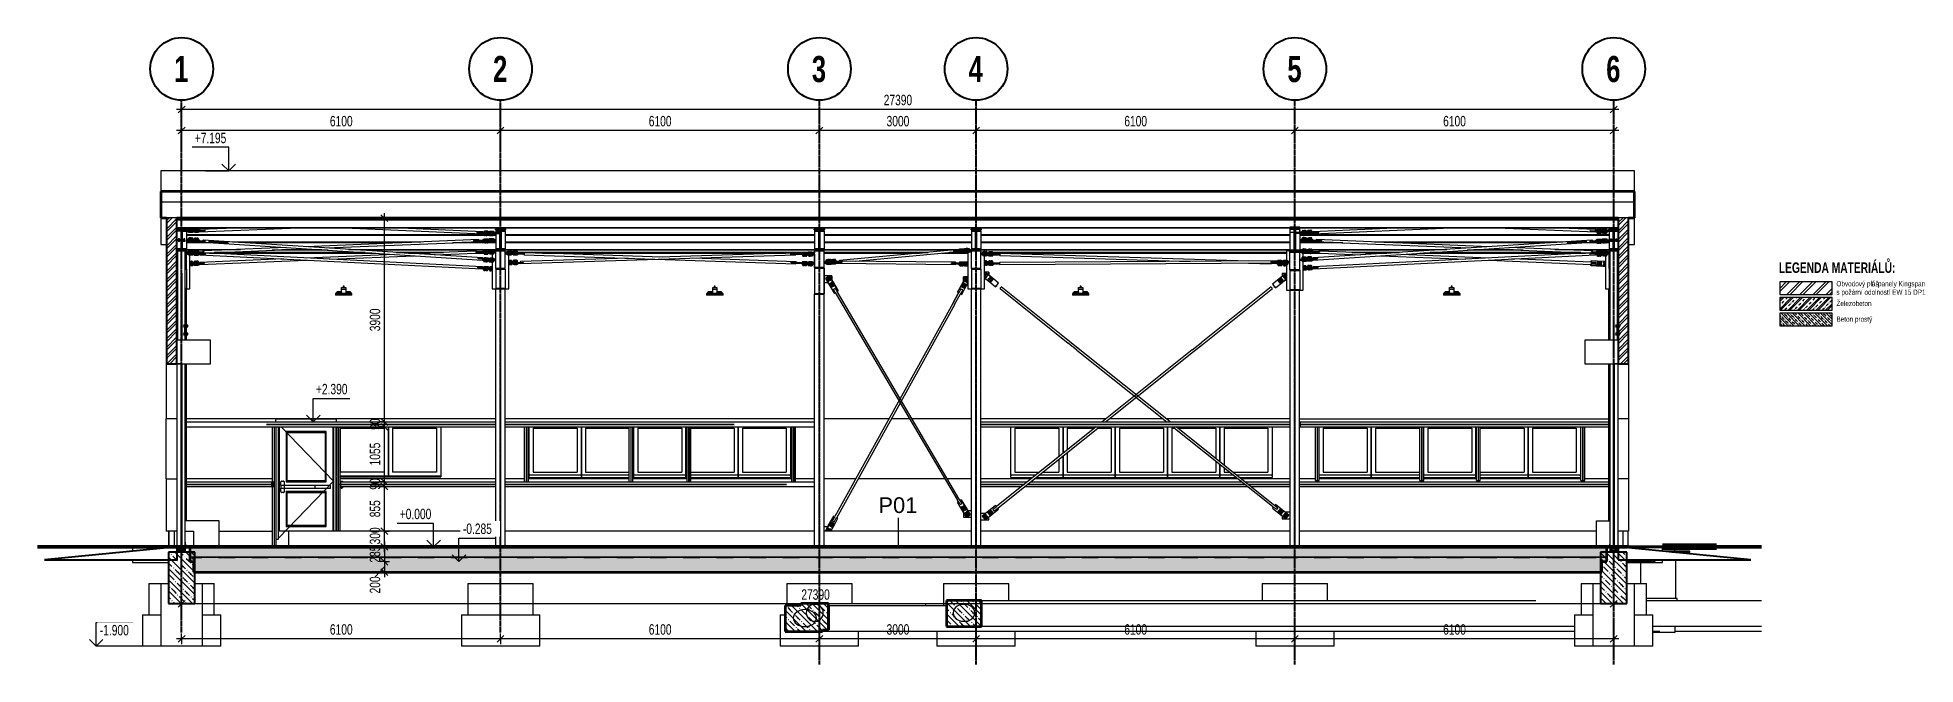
# Model space of a CAD drawing. Header units: millimetres. Extents: x 180139 to 245212, y -4005 to 9345.
# Drawn here: x 209296 to 245212, y -3000 to 8994 of the extents above; entities that cross this region are included whole.
import ezdxf

# ---------------------------------------------------------------- set-up
doc = ezdxf.new("R2010")
doc.units = ezdxf.units.MM
for name, pattern in [('1_Čerchovaná 6_0mm', [12, 6, -3, 0, -3]), ('3_Čárkovaná 1_0mm', [2, 1, -1]), ('IMPORT-_EL_VEDENI_NN_PODZ', [3.94, 1.38, -0.59, 0, -1.97]), ('IMPORT-DASHDOT', [11.176, 8.128, -1.524, 0, -1.524]), ('IMPORT-DASHED _2_', [9.652, 8.128, -1.524]), ('IMPORT-DASHED _3_', [19.05, 12.7, -6.35]), ('IMPORT-DĚLICÍ2 _2_', [15.875, 6.35, -3.175, 0, -3.175, 0, -3.175]), ('IMPORT-KAN_dest_PLNA', [31, 7, -6.5, 0, -6.5, 11, 0]), ('IMPORT-KANVBRDO', [20, 7, -6.5, 0, -6.5]), ('IMPORT-PHANTOM2', [14.732, 8.128, -1.524, 1.016, -1.524, 1.016, -1.524]), ('IMPORT-VODA_pitna_CARA08', [30, 7, -6.5, 0, -6.5, 7, -3]), ('IMPORT-VODVBRDO', [20, 7, -6.5, 0, -6.5]), ('IMPORT-ČÁRKOVANÁ2 _2_', [9.525, 6.35, -3.175])]:
    doc.linetypes.add(name, pattern=pattern)
for name, color, linetype, lineweight, true_color in [('---1 - PBS KÓTY', 7, 'Continuous', 18, 0x4c1300), ('---1 - PBS PNP-1', 1, 'Continuous', 35, 0xff0000), ('---1 - PBS SYMBOLY A TEXT-1', 180, 'IMPORT-ČÁRKOVANÁ2 _2_', 35, 0x3f00ff), ('00_pl_deštová voda oblast', 6, 'Continuous', 25, 0xff00ff), ('00_pL_hranice pozemku', 1, 'Continuous', 35, 0xff0000), ('00_pL_katastr', 150, 'Continuous', 9, 0x007fff), ('00_pL_katastr-1', 150, 'Continuous', 35, 0x007fff), ('00_pL_KOTY 1500', 7, 'Continuous', 9, 0x260000), ('00_pL_objekt', 1, 'Continuous', 50, 0xff0000), ('00_pL_OCHRANNE PASNO TEPLOVOD-1', 40, 'Continuous', 9, 0xffbf00), ('00_pL_pčípojka optika-1', 190, 'Continuous', 35, 0x7f00ff), ('00_pL_přípoja voda-1', 150, 'IMPORT-VODA_pitna_CARA08', 35, 0x007fff), ('00_pL_přípoja voda-2', 4, 'IMPORT-VODA_pitna_CARA08', 35, 0x00ffff), ('00_pL_přípojka destova kanalizace-1', 7, 'IMPORT-KAN_dest_PLNA', 9, 0x3f7f3f), ('00_pL_přípojka destova kanalizace-2', 7, 'Continuous', 35, 0x3f7f3f), ('00_pL_přípojka destova kanalizace-3', 7, 'IMPORT-DASHED _3_', 35, 0x3f7f3f), ('00_pL_přípojka NN-1', 240, 'IMPORT-_EL_VEDENI_NN_PODZ', 35, 0xff003f), ('00_pL_přípojka splaškova kanalizace-1', 7, 'Continuous', 35, 0xa55252), ('00_pL_přípojka splaškova kanalizace-2', 7, 'IMPORT-DASHED _3_', 35, 0xa55252), ('212_HK_situace_03_dwg-1', 40, 'Continuous', 9, 0xffbf00), ('A-FLOR-2', 7, 'Continuous', 9, 0x5200a5), ('A-WALL-PATT-2', 9, 'Continuous', 9, 0x808080), ('DEMOLICE-1', 2, 'Continuous', 35, 0xffff00), ('hch kanal-2', 5, 'IMPORT-VODVBRDO', 9, 0x0000ff), ('hch kanal-3', 6, 'IMPORT-KANVBRDO', 9, 0xff00ff), ('hch kanal-4', 30, 'IMPORT-KANVBRDO', 9, 0xff7f00), ('hch koleje-1', 7, 'Continuous', 9, 0x00a5a5), ('hch oploceni-1', 7, 'IMPORT-DĚLICÍ2 _2_', 9, 0x00a5a5), ('hch teren-1', 7, 'Continuous', 9, 0x00a5a5), ('hchrozvodi-1', 7, 'IMPORT-DĚLICÍ2 _2_', 9, 0x00a5a5), ('HYG', 40, 'Continuous', 9, 0xffbf00), ('Kóty-1', 3, 'IMPORT-DASHED _2_', 9, 0x00ff00), ('man_ plochy-1', 3, 'IMPORT-DASHED _2_', 9, 0x00ff00), ('man_ plochy-2', 3, 'Continuous', 9, 0x00ff00), ('Obrys', 2, 'Continuous', 9, 0xffff00), ('Obrys-1', 5, 'Continuous', 9, 0x0000ff), ('Obrys-2', 5, 'IMPORT-DASHDOT', 9, 0x0000ff), ('Obrys-5', 5, 'IMPORT-DASHED _2_', 9, 0x0000ff), ('PDF7_000 ISN KABELY NN', 9, 'Continuous', 9, 0x808080), ('PDF7_000 ISN NN PILÍŘEK NN', 9, 'Continuous', 9, 0x808080), ('PDF7_000 ISN SDĚL OPTIKA METALIKA CHRÁNIČKA PŘÍVOD', 9, 'Continuous', 9, 0x808080), ('PDF7_0V - Splašky výtlak zaměřeno', 9, 'Continuous', 9, 0x808080), ('PDF7_0V - Voda návrh', 9, 'Continuous', 9, 0x808080), ('PDF7_36', 9, 'Continuous', 9, 0x808080), ('PDF7_GASNET PLYN STŘEDOTLAK', 9, 'Continuous', 9, 0x808080), ('PDF7_GASNET PLYN STŘEDOTLAK OCHRANNĚ PÁSMO', 7, 'Continuous', 9, 0xa5a552), ('PDF7_GP Budovy', 7, 'Continuous', 9, 0x260000), ('PDF7_GP Druhy pozemků', 7, 'Continuous', 9, 0x67a552), ('PDF7_GP Elektrické objekty', 6, 'Continuous', 9, 0xff00ff), ('PDF7_GP Hraniční linie', 7, 'Continuous', 9, 0x0052a5), ('PDF7_GP Kanalizační objekty', 30, 'Continuous', 9, 0xff7f00), ('PDF7_GP Koleje', 7, 'Continuous', 9, 0x0052a5), ('PDF7_GP Plotové linie', 7, 'Continuous', 9, 0x0052a5), ('PDF7_GP Veřejné osvětlení - lampy', 200, 'Continuous', 9, 0xbf00ff), ('PDF7_GP Výšky bodů', 7, 'Continuous', 9, 0x0052a5), ('PDF7_ISS CETIN Zaměřené a kótované vnitřní STP', 9, 'Continuous', 9, 0x808080), ('PDF7_ISS DEŠŤOVÁ KANALIZACE', 9, 'Continuous', 9, 0x808080), ('PDF7_ISS ELEKTRÁRNA OPATOVICE HORKOVOD', 9, 'Continuous', 9, 0x808080), ('PDF7_ISS ELEKTRÁRNA OPATOVICE TEPLOVOD', 9, 'Continuous', 9, 0x808080), ('PDF7_ISS KRÁLOVÉHRADECKÁ PROVOZNÍ SPLAŠKOVÁ KANALIZACE', 9, 'Continuous', 9, 0x808080), ('PDF7_ISS KRÁLOVÉHRADECKÁ PROVOZNÍ SPLAŠKOVÁ KANALIZACE ŠACHTY', 7, 'Continuous', 9, 0xa55200), ('PDF7_ISS KRÁLOVÉHRADECKÁ PROVOZNÍ VODOVOD HL ŘAD', 9, 'Continuous', 9, 0x808080), ('PDF7_ISS TECHNICKÉ SLUŽBY HK VO', 9, 'Continuous', 9, 0x808080), ('PDF7_ISS ČEZ DISTRIBUCE NN NADZEMNÍ', 9, 'Continuous', 9, 0x808080), ('PDF7_ISS ČEZ DISTRIBUCE VN PODZEMNÍ', 9, 'Continuous', 9, 0x808080), ('PDF7_Slezské Předměstí_646971$0$105', 7, 'Continuous', 9, 0x260000), ('PDF7_Slezské Předměstí_646971$0$21900', 7, 'Continuous', 9, 0x002600), ('PDF7_Slezské Předměstí_646971$0$21999', 7, 'Continuous', 9, 0x260000), ('PDF7_Slezské Předměstí_646971$0$23700', 9, 'Continuous', 9, 0x808080), ('PDF7_VÝŠKOVÉ KÓTY TERÉNU', 3, 'Continuous', 9, 0x00ff00), ('PDF7_Znacky-kultury', 7, 'Continuous', 9, 0x29a500), ('PDF7_Znacky-kultury-1', 240, 'Continuous', 100, 0xff003f), ('PDF7_Znacky-kultury-3', 7, 'Continuous', 140, 0x29a500), ('S-GRID-1', 9, '1_Čerchovaná 6_0mm', 25, 0x808080), ('S-GRID-IDEN', 9, 'Continuous', 25, 0x808080), ('S-GRID-IDEN-1', 9, 'Continuous', 9, 0x808080), ('Stávající dešťová kan__Trubky-1', 7, 'Continuous', 9, 0x61a369), ('Stávající splašková kan__Trubky-1', 7, 'Continuous', 9, 0x804000), ('Vlastní 1_A-DETL-GENF-2', 9, 'Continuous', 18, 0x808080), ('zed-1', 5, 'Continuous', 9, 0x0000ff), ('zed-2', 5, 'IMPORT-DASHDOT', 9, 0x0000ff), ('ZTI-DPS-armatury', 200, 'Continuous', 50, 0xbf00ff), ('ZTI-DPS-kan_st_splaskova', 40, 'Continuous', 50, 0xffbf00), ('ZTI-DPS-kanal_pripojovaci-1', 100, 'Continuous', 50, 0x00ff3f), ('ZTI-DPS-potr_studena-1', 4, 'Continuous', 50, 0x00ffff), ('ZTI-DPS-revizni_sachty', 2, 'Continuous', 50, 0xffff00)]:
    doc.layers.add(name, color=color, linetype=linetype, lineweight=lineweight, true_color=true_color)
for name, color, linetype, lineweight in [('0-1', 7, 'IMPORT-PHANTOM2', 9), ('0-2', 7, 'Continuous', 9), ('00_pL_KOTY', 7, 'Continuous', 9), ('00_pl_rozhrani ploch', 7, 'Continuous', 18), ('00_pL_stavajici objekty', 7, 'Continuous', 50), ('00_pL_VÝŠKOVÉ KOTY', 7, 'Continuous', 9), ('2966-1_navrh dispozice stroju-HK_02_dwg-1', 7, 'Continuous', 9), ('2966-1_navrh dispozice stroju-HK_dwg-1', 7, 'Continuous', 9), ('A-ANNO-DIMS', 7, 'Continuous', 9), ('A-ANNO-DIMS-100', 7, 'Continuous', 9), ('A-DETL-1', 7, '3_Čárkovaná 1_0mm', 25), ('A-DETL-THIN-1', 7, 'Continuous', 18), ('A-DOOR', 7, 'Continuous', 9), ('A-DOOR-FRAM', 7, 'Continuous', 9), ('A-FLOR', 7, 'Continuous', 9), ('A-FLOR-1', 7, 'Continuous', 35), ('A-FLOR-IDEN', 7, 'Continuous', 9), ('A-FLOR-LEVL', 7, 'Continuous', 9), ('A-FLOR-LEVL-1', 7, 'Continuous', 25), ('A-FLOR-MCUT', 7, 'Continuous', 9), ('A-FLOR-PATT-1', 7, 'Continuous', 9), ('A-GENM', 7, 'Continuous', 9), ('A-GLAZ', 7, 'Continuous', 9), ('A-ROOF', 7, 'Continuous', 9), ('A-ROOF-1', 7, 'Continuous', 35), ('A-WALL', 7, 'Continuous', 9), ('A-WALL-1', 7, 'Continuous', 25), ('A-WALL-PATT-1', 7, 'Continuous', 9), ('E-LITE-EQPM', 7, 'Continuous', 9), ('G-ANNO-DIMS', 7, 'Continuous', 9), ('G-ANNO-TEXT-1', 7, 'Continuous', 25), ('HK_TEREN_SESAZENI_dwg-1', 7, 'Continuous', 9), ('Kóty', 7, 'Continuous', 9), ('man_ plochy', 7, 'Continuous', 9), ('Nedefinovaný_Trubky-tvarovka', 7, 'Continuous', 9), ('Obrys-6', 7, 'Continuous', 9), ('Osy-1', 7, 'Continuous', 9), ('PDF4_Geometry', 7, 'Continuous', 9), ('PDF4_Solid Fills', 7, 'Continuous', 9), ('PDF7_000 BOURÁNÍ', 7, 'Continuous', 9), ('PDF7_GP Popis', 7, 'Continuous', 9), ('PDF7_Slezské Předměstí_646971$0$404', 7, 'Continuous', 9), ('S-BEAM', 7, 'Continuous', 9), ('S-BEAM-1', 7, 'Continuous', 35), ('S-COLS', 7, 'Continuous', 9), ('S-FNDN', 7, 'Continuous', 9), ('S-FSTN', 7, 'Continuous', 9), ('Trubky-tvarovka', 7, 'Continuous', 18), ('Trubky-tvarovka-1', 7, 'Continuous', 9), ('Vlastní 1_A-DETL-GENF-3', 7, 'Continuous', 18)]:
    doc.layers.add(name, color=color, linetype=linetype, lineweight=lineweight)
doc.styles.add('Arial', font='arial.ttf', dxfattribs={"width": 0.7, "height": 200})
doc.styles.add('Arial_3', font='arial.ttf', dxfattribs={"height": 300})
doc.styles.add('Arial_4', font='arial.ttf', dxfattribs={"width": 0.7, "height": 100})
doc.styles.add('Arial_B', font='arialbd.ttf', dxfattribs={"width": 0.7, "height": 500})
doc.styles.add('Arial_B_1', font='arialbd.ttf', dxfattribs={"width": 0.7, "height": 200})
doc.dimstyles.new('Vnitřní_-_průhledné', dxfattribs={"dimscale": 304.8, "dimtxt": 204.05188, "dimasz": 0.426509, "dimexe": 0.328084, "dimexo": 0.0625, "dimgap": 0.065617, "dimtad": 1, "dimdec": 0, "dimrnd": 5, "dimzin": 0, "dimdsep": 46, "dimtxsty": 'Arial', "dimblk1": 'OBLIQUE', "dimblk2": 'OBLIQUE', "dimsah": 1, "dimcen": 0.09, "dimdle": 0.328084, "dimazin": 0, "dimtfac": 1, "dimtdec": 4, "dimtix": 1, "dimtmove": 2, "dimatfit": 3, "dimfxl": 0.328084, "dimfxlon": 1, "dimtvp": 1, "dimtolj": 1, "dimtzin": 0, "dimarcsym": 2})
doc.dimstyles.new('Vnitřní_-_průhledné_1', dxfattribs={"dimscale": 304.8, "dimtxt": 204.05188, "dimasz": 0.426509, "dimexe": 0.328084, "dimexo": 0.0625, "dimgap": 0.065617, "dimtad": 1, "dimdec": 0, "dimrnd": 5, "dimzin": 0, "dimdsep": 46, "dimtxsty": 'Arial', "dimblk1": 'OBLIQUE', "dimblk2": 'OBLIQUE', "dimsah": 1, "dimcen": 0.09, "dimdle": 0.328084, "dimazin": 0, "dimtfac": 1, "dimtdec": 4, "dimtix": 1, "dimtmove": 0, "dimatfit": 3, "dimfxl": 0.328084, "dimfxlon": 1, "dimtvp": 1, "dimtolj": 1, "dimtzin": 0, "dimarcsym": 2})
doc.dimstyles.new('Vnitřní_-_průhledné_2', dxfattribs={"dimscale": 304.8, "dimtxt": 204.05188, "dimasz": 0.426509, "dimexe": 0.328084, "dimexo": 0.0625, "dimgap": 0.065617, "dimtad": 1, "dimdec": 0, "dimrnd": 5, "dimzin": 0, "dimdsep": 46, "dimtxsty": 'Arial', "dimblk1": 'OBLIQUE', "dimblk2": 'OBLIQUE', "dimsah": 1, "dimcen": 0.09, "dimdle": 0.328084, "dimazin": 0, "dimtfac": 1, "dimtdec": 4, "dimtix": 1, "dimtmove": 1, "dimatfit": 3, "dimfxl": 0.328084, "dimfxlon": 1, "dimtvp": 1, "dimtolj": 1, "dimtzin": 0, "dimarcsym": 2})
pattern_1 = [(315, (228525.39, 3664.97), (107.7631, 107.7631), []), (315, (228525.39, 3766.57), (107.7631, 107.7631), [63.5, -38.1, 6.35, -38.1, -63.5]), (315, (228525.39, 3766.57), (107.7631, 107.7631), [-146.05, 63.5, 0])]
pattern_2 = [(45, (-136615.95, 3664.97), (-251.447, 251.447), []), (45, (-136615.95, 4045.97), (-251.447, 251.447), [])]
pattern_3 = [(50, (228525.39, 3664.97), (182.1847, -15.9391), [19.05, -209.55]), (355, (228525.39, 3664.97), (-35.2424, 191.0566), [15.24, -167.64]), (100.451, (228540.57, 3663.64), (146.9425, 175.1167), [16.19, -178.09]), (46.184, (228525.39, 3715.77), (271.079, -42.0433), [28.575, -314.325]), (96.636, (228547.98, 3712.26), (237.4025, 247.4272), [24.285, -267.135]), (351.184, (228525.39, 3715.77), (237.4046, 247.425), [22.86, -251.46]), (21, (228550.79, 3703.07), (151.6149, -102.2655), [19.05, -209.55]), (326, (228550.79, 3703.07), (61.8024, 184.1877), [15.24, -167.64]), (71.451, (228563.42, 3694.55), (213.417, 81.9214), [16.19, -178.09]), (37.5, (228525.385, 3664.97), (3.08832, 84.55508), [8.382, -157.226, 8.382, -161.798, -168.275]), (37.5, (228525.385, 3664.97), (3.08832, 84.55508), [-335.788, 8.382, -159.893]), (7.5, (228525.385, 3664.97), (66.81944, 100.18075), [8.382, -88.646, 8.382, -153.416, -64.135]), (7.5, (228525.385, 3664.97), (66.81944, 100.18075), [-258.826, 8.382, -55.753]), (327.5, (228468.74, 3664.97), (135.5905, -5.7289), [8.382, -55.118, 8.382, -189.738, -262.89]), (327.5, (228468.74, 3664.97), (135.5905, -5.7289), [-261.62, 8.382, -254.508]), (317.5, (228443.34, 3664.97), (148.1289, 25.4268), [8.382, -74.168, 8.382, -123.19, -186.69]), (317.5, (228443.34, 3664.97), (148.1289, 25.4268), [-214.122, 8.382, -178.308])]

msp = doc.modelspace()

# ---------------------------------------------------------------- texts
at = {"layer": 'A-FLOR-IDEN', "insert": (225377.6, 197.8), "char_height": 300, "width": 921.941, "attachment_point": 1, "style": 'Arial_3'}
msp.add_mtext('P01', dxfattribs=at)
at = {"layer": 'G-ANNO-TEXT-1', "attachment_point": 1}
for s, insert, char_height, width, style in [('LEGENDA MATERIÁL', (242600.3, 4691.6), 200, 2452.362, 'Arial_B_1'), ('Ů:', (244623.7, 4691.6), 200, 249.726, 'Arial_B_1'), ('Obvodový pláš', (243701.1, 4334.4), 100, 810.907, 'Arial_4'), ('ť - ', (244370.2, 4334.4), 100, 151.519, 'Arial_4'), ('panely Kingspan ', (244495.2, 4334.4), 100, 931.561, 'Arial_4'), ('s požární odolností EW 15 DP1', (243701.1, 4172.4), 100, 1694.767, 'Arial_4'), ('Železobeton ', (243701.1, 3956.7), 100, 698.671, 'Arial_4'), ('Beton prostý', (243701.1, 3656.7), 100, 681.835, 'Arial_4')]:
    msp.add_mtext(s, dxfattribs=dict(at, insert=insert, char_height=char_height, width=width, style=style))
at = {"layer": 'S-GRID-IDEN-1', "char_height": 500, "width": 336.709, "attachment_point": 1, "style": 'Arial_B'}
for s, insert in [('\\fArial|b1|i0|c238|p34|;\\W.7;1', (211907.3, 8641.8)), ('\\fArial|b1|i0|c238|p34|;\\W.7;2', (218007.3, 8641.8)), ('\\fArial|b1|i0|c238|p34|;\\W.7;3', (224104.8, 8641.8)), ('\\fArial|b1|i0|c238|p34|;\\W.7;4', (227102.3, 8641.8)), ('\\fArial|b1|i0|c238|p34|;\\W.7;5', (233199.8, 8641.8)), ('\\fArial|b1|i0|c238|p34|;\\W.7;6', (239297.3, 8641.8))]:
    msp.add_mtext(s, dxfattribs=dict(at, insert=insert))

# ---------------------------------------------------------------- blocks, each defined once
blk = doc.blocks.new('M_S profily_ sloup - S310X74-384665-B')
at = {"layer": 'S-COLS'}
for p, q in [((-153099, 4489), (-153099, 3207)), ((-153082, 3207), (-153082, 4489)), ((-153099, 2750), (-153099, -738)), ((-153082, -738), (-153082, 2750))]:
    blk.add_line(p, q, dxfattribs=at)
blk = doc.blocks.new('M_S profily_ sloup - 374570-B')
at = {"layer": 'S-COLS'}
for p, q in [((-153160, 3207), (-153160, 4928)), ((-153021, 3480), (-153021, 4928)), ((-153021, 3330), (-153021, 3470)), ((-153021, 3207), (-153021, 3320)), ((-153021, -738), (-153021, 2750)), ((-153021, -738), (-153099, -738))]:
    blk.add_line(p, q, dxfattribs=at)
blk = doc.blocks.new('Sloup IPE - 374573-B')
at = {"layer": 'S-COLS'}
for p, q in [((-152999, 3480), (-152999, 4185)), ((-152999, 3327), (-152999, 3473)), ((-152999, 3207), (-152999, 3320)), ((-152999, -250), (-152999, 2750))]:
    blk.add_line(p, q, dxfattribs=at)
blk = doc.blocks.new('IPE - 385748-B')
at = {"layer": 'S-BEAM'}
for p, q in [((-153000, 5352), (-153000, 5329)), ((-153000, 5283), (-153000, 4941))]:
    blk.add_line(p, q, dxfattribs=at)
at = {"layer": 'S-BEAM-1'}
for p, q in [((-153000, 5329), (-153180, 5329)), ((-153180, 5329), (-153180, 5316)), ((-153180, 5316), (-153116, 5316)), ((-153095, 5295), (-153095, 4962)), ((-153086, 4962), (-153086, 5295)), ((-153065, 5316), (-153000, 5316)), ((-153000, 5316), (-153000, 5329)), ((-153116, 4941), (-153180, 4941)), ((-153180, 4941), (-153180, 4928)), ((-153180, 4928), (-153000, 4928)), ((-153000, 4941), (-153065, 4941)), ((-153000, 4928), (-153000, 4941))]:
    blk.add_line(p, q, dxfattribs=at)
at = {"layer": 'S-BEAM-1', "flags": 128}
for points in [[(-153116, 5316), (-153111, 5315), (-153107, 5314), (-153103, 5311), (-153099, 5308), (-153097, 5304), (-153095, 5299), (-153095, 5295)], [(-153086, 5295), (-153086, 5299), (-153084, 5304), (-153082, 5308), (-153078, 5311), (-153074, 5314), (-153070, 5315), (-153065, 5316)], [(-153095, 4962), (-153095, 4958), (-153097, 4953), (-153099, 4949), (-153103, 4946), (-153107, 4943), (-153111, 4942), (-153116, 4941)], [(-153065, 4941), (-153070, 4942), (-153074, 4943), (-153078, 4946), (-153082, 4949), (-153084, 4953), (-153086, 4958), (-153086, 4962)]]:
    blk.add_lwpolyline(points, dxfattribs=at)
blk = doc.blocks.new('IPE - 385749-B')
at = {"layer": 'S-BEAM'}
blk.add_line((-153000, 4575), (-153000, 4928), dxfattribs=at)
blk = doc.blocks.new('Rámový roh_ šroubovaný s náběhem - 387183-B')
at = {"layer": 'S-FSTN'}
for p, q in [((-152932, 4185), (-152932, 4836)), ((-153160, 4575), (-153179, 4575)), ((-153179, 4561), (-153160, 4561)), ((-153000, 4575), (-153021, 4575)), ((-153021, 4561), (-153000, 4561)), ((-153000, 4561), (-153000, 4575)), ((-153000, 4561), (-153000, 4190)), ((-153160, 4190), (-153179, 4190)), ((-153179, 4185), (-153160, 4185)), ((-153000, 4190), (-153021, 4190)), ((-153021, 4185), (-152932, 4185))]:
    blk.add_line(p, q, dxfattribs=at)
blk = doc.blocks.new('Hřebenový styčník s náběhem - 387192-B')
at = {"layer": 'S-FSTN'}
for p, q in [((-153179, 5294), (-153115, 5294)), ((-153132, 5295), (-153130, 5295)), ((-153115, 5294), (-153100, 5309)), ((-153076, 5304), (-153081, 5309)), ((-153000, 5321), (-152988, 5321)), ((-153000, 5321), (-152993, 5321)), ((-153000, 5321), (-152988, 5321)), ((-153000, 5321), (-152993, 5321)), ((-153000, 5304), (-153000, 5316)), ((-153000, 5161), (-152988, 5161)), ((-153000, 5161), (-152993, 5161)), ((-153000, 5161), (-152988, 5161)), ((-153000, 5161), (-152993, 5161))]:
    blk.add_line(p, q, dxfattribs=at)
blk = doc.blocks.new('Sloup IPE - IPE400-805084-B')
at = {"layer": 'S-COLS'}
for p, q in [((-146995, 3525), (-146995, -738)), ((-146986, -738), (-146986, 3525))]:
    blk.add_line(p, q, dxfattribs=at)
blk = doc.blocks.new('Sloup IPE - 387893-B')
at = {"layer": 'S-COLS'}
for p, q in [((-147080, -738), (-147080, 4185)), ((-146900, -738), (-146900, 4185)), ((-146900, -738), (-147080, -738))]:
    blk.add_line(p, q, dxfattribs=at)
blk = doc.blocks.new('IPE - 387897-B')
at = {"layer": 'S-BEAM'}
for p, q in [((-147080, 5352), (-147080, 5328)), ((-147080, 5291), (-147080, 5263)), ((-147080, 5242), (-147080, 4940)), ((-146900, 5352), (-146900, 5328)), ((-146900, 5291), (-146900, 4940))]:
    blk.add_line(p, q, dxfattribs=at)
at = {"layer": 'S-BEAM-1'}
for p, q in [((-146900, 5328), (-147080, 5328)), ((-147080, 5328), (-147080, 5315)), ((-147080, 5315), (-147016, 5315)), ((-146995, 5293), (-146995, 4961)), ((-146986, 4961), (-146986, 5293)), ((-146965, 5315), (-146900, 5315)), ((-146900, 5315), (-146900, 5328)), ((-147016, 4940), (-147080, 4940)), ((-147080, 4940), (-147080, 4926)), ((-147080, 4926), (-146900, 4926)), ((-146900, 4940), (-146965, 4940)), ((-146900, 4926), (-146900, 4940))]:
    blk.add_line(p, q, dxfattribs=at)
at = {"layer": 'S-BEAM-1', "flags": 128}
for points in [[(-147016, 5315), (-147011, 5314), (-147007, 5312), (-147003, 5310), (-146999, 5307), (-146997, 5303), (-146995, 5298), (-146995, 5293)], [(-146986, 5293), (-146986, 5298), (-146984, 5303), (-146982, 5307), (-146978, 5310), (-146974, 5312), (-146970, 5314), (-146965, 5315)], [(-146995, 4961), (-146995, 4956), (-146997, 4952), (-146999, 4948), (-147003, 4945), (-147007, 4942), (-147011, 4941), (-147016, 4940)], [(-146965, 4940), (-146970, 4941), (-146974, 4942), (-146978, 4945), (-146982, 4948), (-146984, 4952), (-146986, 4956), (-146986, 4961)]]:
    blk.add_lwpolyline(points, dxfattribs=at)
blk = doc.blocks.new('IPE - 387898-B')
at = {"layer": 'S-BEAM'}
for p, q in [((-147080, 4575), (-147080, 4926)), ((-146900, 4575), (-146900, 4926))]:
    blk.add_line(p, q, dxfattribs=at)
blk = doc.blocks.new('Rámový roh_ šroubovaný s náběhem - 387911-B')
at = {"layer": 'S-FSTN'}
for p, q in [((-147149, 4858), (-147149, 4775)), ((-147149, 4698), (-147149, 4185)), ((-147080, 4887), (-147105, 4887)), ((-147082, 4885), (-147080, 4885)), ((-146862, 4887), (-146900, 4887)), ((-146832, 4185), (-146832, 4839)), ((-147082, 4497), (-147080, 4497)), ((-147016, 4575), (-147080, 4575)), ((-147080, 4575), (-147080, 4561)), ((-147080, 4561), (-146900, 4561)), ((-147080, 4561), (-147080, 4190)), ((-147003, 4582), (-146990, 4582)), ((-146980, 4582), (-147001, 4582)), ((-146990, 4582), (-146990, 4567)), ((-146990, 4582), (-146983, 4582)), ((-146900, 4575), (-146965, 4575)), ((-146900, 4561), (-146900, 4575)), ((-146900, 4561), (-146900, 4190)), ((-147149, 4185), (-146832, 4185)), ((-146900, 4190), (-147080, 4190)), ((-147035, 4190), (-147035, 4183))]:
    blk.add_line(p, q, dxfattribs=at)
at = {"layer": 'S-FSTN', "flags": 128}
for points in [[(-147001, 4582), (-147004, 4579), (-147007, 4577), (-147011, 4576), (-147016, 4575)], [(-146965, 4575), (-146969, 4576), (-146973, 4577), (-146977, 4579), (-146980, 4582)]]:
    blk.add_lwpolyline(points, dxfattribs=at)
blk = doc.blocks.new('Hřebenový styčník s náběhem - 387912-B')
at = {"layer": 'S-FSTN'}
for p, q in [((-147080, 5315), (-147080, 5292)), ((-147080, 5292), (-147015, 5292)), ((-147032, 5293), (-147030, 5293)), ((-147015, 5292), (-147000, 5307)), ((-146966, 5292), (-146981, 5307)), ((-146966, 5292), (-146900, 5292)), ((-146937, 5293), (-146936, 5293)), ((-146900, 5319), (-146888, 5319)), ((-146900, 5319), (-146893, 5319)), ((-146900, 5319), (-146888, 5319)), ((-146900, 5319), (-146893, 5319)), ((-146900, 5292), (-146900, 5315)), ((-146900, 5159), (-146888, 5159)), ((-146900, 5159), (-146893, 5159)), ((-146900, 5159), (-146888, 5159)), ((-146900, 5159), (-146893, 5159))]:
    blk.add_line(p, q, dxfattribs=at)
blk = doc.blocks.new('Patní deska s ořezem - 387916-B')
at = {"layer": 'S-FSTN'}
for p, q in [((-147003, -738), (-146990, -738)), ((-146990, -723), (-146990, -750)), ((-146990, -738), (-146983, -738))]:
    blk.add_line(p, q, dxfattribs=at)
blk = doc.blocks.new('Sloup IPE - 387935-B')
at = {"layer": 'S-COLS'}
for p, q in [((-140983, -738), (-140983, 4085)), ((-140803, -738), (-140803, 4085)), ((-140803, -738), (-140983, -738))]:
    blk.add_line(p, q, dxfattribs=at)
blk = doc.blocks.new('IPE - 387938-B')
at = {"layer": 'S-BEAM'}
for p, q in [((-140983, 5352), (-140983, 5328)), ((-140983, 5291), (-140983, 4940)), ((-140803, 5352), (-140803, 5328)), ((-140803, 5291), (-140803, 4940))]:
    blk.add_line(p, q, dxfattribs=at)
at = {"layer": 'S-BEAM-1'}
for p, q in [((-140803, 5328), (-140983, 5328)), ((-140983, 5328), (-140983, 5315)), ((-140983, 5315), (-140918, 5315)), ((-140897, 5293), (-140897, 4961)), ((-140889, 4961), (-140889, 5293)), ((-140868, 5315), (-140803, 5315)), ((-140803, 5315), (-140803, 5328)), ((-140918, 4940), (-140983, 4940)), ((-140983, 4940), (-140983, 4926)), ((-140983, 4926), (-140803, 4926)), ((-140803, 4940), (-140868, 4940)), ((-140803, 4926), (-140803, 4940))]:
    blk.add_line(p, q, dxfattribs=at)
at = {"layer": 'S-BEAM-1', "flags": 128}
for points in [[(-140918, 5315), (-140914, 5314), (-140909, 5312), (-140905, 5310), (-140902, 5307), (-140899, 5303), (-140898, 5298), (-140897, 5293)], [(-140889, 5293), (-140888, 5298), (-140887, 5303), (-140884, 5307), (-140881, 5310), (-140877, 5312), (-140872, 5314), (-140868, 5315)], [(-140897, 4961), (-140898, 4956), (-140899, 4952), (-140902, 4948), (-140905, 4945), (-140909, 4942), (-140914, 4941), (-140918, 4940)], [(-140868, 4940), (-140872, 4941), (-140877, 4942), (-140881, 4945), (-140884, 4948), (-140887, 4952), (-140888, 4956), (-140889, 4961)]]:
    blk.add_lwpolyline(points, dxfattribs=at)
blk = doc.blocks.new('IPE - 387939-B')
at = {"layer": 'S-BEAM'}
for p, q in [((-140983, 4597), (-140983, 4926)), ((-140803, 4597), (-140803, 4926))]:
    blk.add_line(p, q, dxfattribs=at)
blk = doc.blocks.new('Rámový roh_ šroubovaný s náběhem - 387951-B')
at = {"layer": 'S-FSTN'}
for p, q in [((-140983, 4887), (-140988, 4887)), ((-140988, 4887), (-140988, 4873)), ((-140988, 4852), (-140988, 4085)), ((-140798, 4887), (-140803, 4887)), ((-140798, 4707), (-140798, 4887)), ((-140798, 4085), (-140798, 4685)), ((-140918, 4597), (-140983, 4597)), ((-140983, 4597), (-140983, 4582)), ((-140983, 4582), (-140803, 4582)), ((-140983, 4582), (-140983, 4090)), ((-140906, 4609), (-140893, 4609)), ((-140886, 4609), (-140899, 4609)), ((-140893, 4609), (-140893, 4594)), ((-140893, 4609), (-140885, 4609)), ((-140803, 4597), (-140868, 4597)), ((-140803, 4582), (-140803, 4597)), ((-140803, 4582), (-140803, 4090)), ((-140988, 4085), (-140798, 4085)), ((-140803, 4090), (-140983, 4090)), ((-140938, 4090), (-140938, 4082))]:
    blk.add_line(p, q, dxfattribs=at)
at = {"layer": 'S-FSTN', "flags": 128}
for points in [[(-140899, 4609), (-140902, 4605), (-140905, 4602), (-140909, 4599), (-140914, 4597), (-140918, 4597)], [(-140868, 4597), (-140872, 4597), (-140877, 4599), (-140880, 4602), (-140884, 4605), (-140886, 4609)]]:
    blk.add_lwpolyline(points, dxfattribs=at)
blk = doc.blocks.new('Hřebenový styčník s náběhem - 387952-B')
at = {"layer": 'S-FSTN'}
for p, q in [((-140983, 5315), (-140983, 5292)), ((-140983, 5292), (-140917, 5292)), ((-140934, 5293), (-140932, 5293)), ((-140917, 5292), (-140902, 5307)), ((-140869, 5292), (-140883, 5307)), ((-140869, 5292), (-140803, 5292)), ((-140840, 5293), (-140838, 5293)), ((-140803, 5319), (-140790, 5319)), ((-140803, 5319), (-140795, 5319)), ((-140803, 5319), (-140790, 5319)), ((-140803, 5319), (-140795, 5319)), ((-140803, 5292), (-140803, 5315)), ((-140803, 5159), (-140790, 5159)), ((-140803, 5159), (-140795, 5159)), ((-140803, 5159), (-140790, 5159)), ((-140803, 5159), (-140795, 5159))]:
    blk.add_line(p, q, dxfattribs=at)
blk = doc.blocks.new('Patní deska s ořezem - 387956-B')
at = {"layer": 'S-FSTN'}
for p, q in [((-140906, -738), (-140893, -738)), ((-140893, -723), (-140893, -750)), ((-140893, -738), (-140885, -738))]:
    blk.add_line(p, q, dxfattribs=at)
blk = doc.blocks.new('Sloup IPE - 387972-B')
at = {"layer": 'S-COLS'}
for p, q in [((-137985, -738), (-137985, 4185)), ((-137805, -738), (-137805, 4185)), ((-137805, -738), (-137985, -738))]:
    blk.add_line(p, q, dxfattribs=at)
blk = doc.blocks.new('IPE - 387975-B')
at = {"layer": 'S-BEAM'}
for p, q in [((-137985, 5352), (-137985, 5328)), ((-137985, 5291), (-137985, 4940)), ((-137805, 5352), (-137805, 5328)), ((-137805, 5291), (-137805, 4940))]:
    blk.add_line(p, q, dxfattribs=at)
at = {"layer": 'S-BEAM-1'}
for p, q in [((-137805, 5328), (-137985, 5328)), ((-137985, 5328), (-137985, 5315)), ((-137985, 5315), (-137921, 5315)), ((-137900, 5293), (-137900, 4961)), ((-137891, 4961), (-137891, 5293)), ((-137870, 5315), (-137805, 5315)), ((-137805, 5315), (-137805, 5328)), ((-137921, 4940), (-137985, 4940)), ((-137985, 4940), (-137985, 4926)), ((-137985, 4926), (-137805, 4926)), ((-137805, 4940), (-137870, 4940)), ((-137805, 4926), (-137805, 4940))]:
    blk.add_line(p, q, dxfattribs=at)
at = {"layer": 'S-BEAM-1', "flags": 128}
for points in [[(-137921, 5315), (-137916, 5314), (-137912, 5312), (-137908, 5310), (-137904, 5307), (-137902, 5303), (-137900, 5298), (-137900, 5293)], [(-137891, 5293), (-137891, 5298), (-137889, 5303), (-137887, 5307), (-137883, 5310), (-137879, 5312), (-137875, 5314), (-137870, 5315)], [(-137900, 4961), (-137900, 4956), (-137902, 4952), (-137904, 4948), (-137908, 4945), (-137912, 4942), (-137916, 4941), (-137921, 4940)], [(-137870, 4940), (-137875, 4941), (-137879, 4942), (-137883, 4945), (-137887, 4948), (-137889, 4952), (-137891, 4956), (-137891, 4961)]]:
    blk.add_lwpolyline(points, dxfattribs=at)
blk = doc.blocks.new('IPE - 387976-B')
at = {"layer": 'S-BEAM'}
for p, q in [((-137985, 4575), (-137985, 4926)), ((-137805, 4575), (-137805, 4926))]:
    blk.add_line(p, q, dxfattribs=at)
blk = doc.blocks.new('Rámový roh_ šroubovaný s náběhem - 387988-B')
at = {"layer": 'S-FSTN'}
for p, q in [((-138054, 4887), (-138054, 4185)), ((-138043, 4887), (-138050, 4887)), ((-137985, 4887), (-138035, 4887)), ((-137987, 4885), (-137985, 4885)), ((-137765, 4887), (-137805, 4887)), ((-137737, 4185), (-137737, 4823)), ((-137987, 4497), (-137985, 4497)), ((-137921, 4575), (-137985, 4575)), ((-137985, 4575), (-137985, 4561)), ((-137985, 4561), (-137805, 4561)), ((-137985, 4561), (-137985, 4190)), ((-137908, 4582), (-137894, 4582)), ((-137885, 4582), (-137906, 4582)), ((-137895, 4582), (-137895, 4567)), ((-137894, 4582), (-137888, 4582)), ((-137805, 4575), (-137870, 4575)), ((-137805, 4561), (-137805, 4575)), ((-137805, 4561), (-137805, 4190)), ((-138054, 4185), (-137737, 4185)), ((-137805, 4190), (-137985, 4190)), ((-137940, 4190), (-137940, 4183))]:
    blk.add_line(p, q, dxfattribs=at)
at = {"layer": 'S-FSTN', "flags": 128}
for points in [[(-137906, 4582), (-137909, 4579), (-137912, 4577), (-137916, 4576), (-137921, 4575)], [(-137870, 4575), (-137874, 4576), (-137878, 4577), (-137882, 4579), (-137885, 4582)]]:
    blk.add_lwpolyline(points, dxfattribs=at)
blk = doc.blocks.new('Hřebenový styčník s náběhem - 387989-B')
at = {"layer": 'S-FSTN'}
for p, q in [((-137985, 5315), (-137985, 5292)), ((-137985, 5292), (-137920, 5292)), ((-137937, 5293), (-137935, 5293)), ((-137920, 5292), (-137905, 5307)), ((-137871, 5292), (-137886, 5307)), ((-137871, 5292), (-137805, 5292)), ((-137842, 5293), (-137841, 5293)), ((-137805, 5319), (-137793, 5319)), ((-137805, 5319), (-137798, 5319)), ((-137805, 5319), (-137793, 5319)), ((-137805, 5319), (-137798, 5319)), ((-137805, 5292), (-137805, 5315)), ((-137805, 5159), (-137793, 5159)), ((-137805, 5159), (-137798, 5159)), ((-137805, 5159), (-137793, 5159)), ((-137805, 5159), (-137798, 5159))]:
    blk.add_line(p, q, dxfattribs=at)
blk = doc.blocks.new('Patní deska s ořezem - 387993-B')
at = {"layer": 'S-FSTN'}
for p, q in [((-137908, -738), (-137895, -738)), ((-137895, -723), (-137895, -750)), ((-137895, -738), (-137888, -738))]:
    blk.add_line(p, q, dxfattribs=at)
blk = doc.blocks.new('Sloup IPE - 388009-B')
at = {"layer": 'S-COLS'}
for p, q in [((-131888, -738), (-131888, 4160)), ((-131708, -738), (-131708, 4160)), ((-131708, -738), (-131888, -738))]:
    blk.add_line(p, q, dxfattribs=at)
blk = doc.blocks.new('IPE - 388012-B')
at = {"layer": 'S-BEAM'}
for p, q in [((-131893, 5369), (-131893, 5353)), ((-131893, 5267), (-131893, 4916)), ((-131703, 5369), (-131703, 5353)), ((-131703, 5267), (-131703, 5263)), ((-131703, 5242), (-131703, 4916))]:
    blk.add_line(p, q, dxfattribs=at)
at = {"layer": 'S-BEAM-1'}
for p, q in [((-131703, 5353), (-131893, 5353)), ((-131893, 5353), (-131893, 5339)), ((-131893, 5339), (-131824, 5339)), ((-131803, 5317), (-131803, 4937)), ((-131793, 4937), (-131793, 5317)), ((-131772, 5339), (-131703, 5339)), ((-131703, 5339), (-131703, 5353)), ((-131824, 4916), (-131893, 4916)), ((-131893, 4916), (-131893, 4901)), ((-131893, 4901), (-131703, 4901)), ((-131703, 4916), (-131772, 4916)), ((-131703, 4901), (-131703, 4916))]:
    blk.add_line(p, q, dxfattribs=at)
at = {"layer": 'S-BEAM-1', "flags": 128}
for points in [[(-131824, 5339), (-131819, 5338), (-131814, 5336), (-131810, 5334), (-131807, 5331), (-131805, 5327), (-131803, 5322), (-131803, 5317)], [(-131793, 5317), (-131793, 5322), (-131791, 5327), (-131789, 5331), (-131785, 5334), (-131781, 5336), (-131777, 5338), (-131772, 5339)], [(-131803, 4937), (-131803, 4932), (-131805, 4928), (-131807, 4924), (-131810, 4921), (-131814, 4918), (-131819, 4917), (-131824, 4916)], [(-131772, 4916), (-131777, 4917), (-131781, 4918), (-131785, 4921), (-131789, 4924), (-131791, 4928), (-131793, 4932), (-131793, 4937)]]:
    blk.add_lwpolyline(points, dxfattribs=at)
blk = doc.blocks.new('IPE - 388013-B')
at = {"layer": 'S-BEAM'}
for p, q in [((-131893, 4551), (-131893, 4901)), ((-131703, 4551), (-131703, 4901))]:
    blk.add_line(p, q, dxfattribs=at)
blk = doc.blocks.new('Rámový roh_ šroubovaný s náběhem - 388025-B')
at = {"layer": 'S-FSTN'}
for p, q in [((-131893, 4912), (-131956, 4912)), ((-131956, 4912), (-131956, 4733)), ((-131678, 4912), (-131703, 4912)), ((-131639, 4792), (-131639, 4870)), ((-131639, 4160), (-131639, 4715)), ((-131956, 4655), (-131956, 4160)), ((-131824, 4551), (-131893, 4551)), ((-131893, 4551), (-131893, 4536)), ((-131893, 4536), (-131703, 4536)), ((-131893, 4536), (-131893, 4165)), ((-131811, 4557), (-131798, 4557)), ((-131786, 4557), (-131810, 4557)), ((-131798, 4557), (-131798, 4542)), ((-131798, 4557), (-131790, 4557)), ((-131703, 4551), (-131772, 4551)), ((-131703, 4536), (-131703, 4551)), ((-131703, 4536), (-131703, 4165)), ((-131956, 4160), (-131639, 4160)), ((-131703, 4165), (-131893, 4165)), ((-131845, 4165), (-131845, 4158))]:
    blk.add_line(p, q, dxfattribs=at)
at = {"layer": 'S-FSTN', "flags": 128}
for points in [[(-131810, 4557), (-131814, 4554), (-131819, 4552), (-131824, 4551)], [(-131772, 4551), (-131777, 4552), (-131782, 4554), (-131786, 4557)]]:
    blk.add_lwpolyline(points, dxfattribs=at)
blk = doc.blocks.new('Hřebenový styčník s náběhem - 388026-B')
at = {"layer": 'S-FSTN'}
for p, q in [((-131893, 5339), (-131893, 5268)), ((-131893, 5268), (-131823, 5268)), ((-131842, 5269), (-131840, 5269)), ((-131823, 5268), (-131803, 5288)), ((-131773, 5268), (-131793, 5288)), ((-131773, 5268), (-131703, 5268)), ((-131742, 5269), (-131740, 5269)), ((-131703, 5268), (-131703, 5339)), ((-131703, 5294), (-131690, 5294)), ((-131703, 5294), (-131695, 5294)), ((-131703, 5294), (-131690, 5294)), ((-131703, 5294), (-131695, 5294)), ((-131703, 5134), (-131690, 5134)), ((-131703, 5134), (-131695, 5134)), ((-131703, 5134), (-131690, 5134)), ((-131703, 5134), (-131695, 5134))]:
    blk.add_line(p, q, dxfattribs=at)
blk = doc.blocks.new('Patní deska s ořezem - 388030-B')
at = {"layer": 'S-FSTN'}
for p, q in [((-131811, -738), (-131798, -738)), ((-131798, -723), (-131798, -750)), ((-131798, -738), (-131790, -738))]:
    blk.add_line(p, q, dxfattribs=at)
blk = doc.blocks.new('Sloup IPE - 388046-B')
at = {"layer": 'S-COLS'}
for p, q in [((-125794, 3207), (-125794, 4188)), ((-125794, -250), (-125794, 2750))]:
    blk.add_line(p, q, dxfattribs=at)
blk = doc.blocks.new('IPE - 388049-B')
at = {"layer": 'S-BEAM'}
for p, q in [((-125790, 5352), (-125790, 5328)), ((-125790, 5283), (-125790, 4940))]:
    blk.add_line(p, q, dxfattribs=at)
at = {"layer": 'S-BEAM-1'}
for p, q in [((-125610, 5328), (-125790, 5328)), ((-125790, 5328), (-125790, 5315)), ((-125790, 5315), (-125726, 5315)), ((-125705, 5293), (-125705, 4961)), ((-125696, 4961), (-125696, 5293)), ((-125675, 5315), (-125610, 5315)), ((-125610, 5315), (-125610, 5328)), ((-125726, 4940), (-125790, 4940)), ((-125790, 4940), (-125790, 4926)), ((-125790, 4926), (-125610, 4926)), ((-125610, 4940), (-125675, 4940)), ((-125610, 4926), (-125610, 4940))]:
    blk.add_line(p, q, dxfattribs=at)
at = {"layer": 'S-BEAM-1', "flags": 128}
for points in [[(-125726, 5315), (-125721, 5314), (-125717, 5312), (-125713, 5310), (-125709, 5307), (-125707, 5303), (-125705, 5298), (-125705, 5293)], [(-125696, 5293), (-125696, 5298), (-125694, 5303), (-125692, 5307), (-125688, 5310), (-125684, 5312), (-125680, 5314), (-125675, 5315)], [(-125705, 4961), (-125705, 4956), (-125707, 4952), (-125709, 4948), (-125713, 4945), (-125717, 4942), (-125721, 4941), (-125726, 4940)], [(-125675, 4940), (-125680, 4941), (-125684, 4942), (-125688, 4945), (-125692, 4948), (-125694, 4952), (-125696, 4956), (-125696, 4961)]]:
    blk.add_lwpolyline(points, dxfattribs=at)
blk = doc.blocks.new('IPE - 388050-B')
at = {"layer": 'S-BEAM'}
blk.add_line((-125790, 4577), (-125790, 4926), dxfattribs=at)
blk = doc.blocks.new('Rámový roh_ šroubovaný s náběhem - 388062-B')
at = {"layer": 'S-FSTN'}
for p, q in [((-125859, 4823), (-125859, 4188)), ((-125792, 4499), (-125790, 4499)), ((-125770, 4577), (-125790, 4577)), ((-125790, 4577), (-125790, 4563)), ((-125790, 4563), (-125770, 4563)), ((-125790, 4563), (-125790, 4193)), ((-125614, 4577), (-125631, 4577)), ((-125631, 4563), (-125614, 4563)), ((-125859, 4188), (-125770, 4188)), ((-125770, 4193), (-125790, 4193)), ((-125614, 4193), (-125631, 4193)), ((-125631, 4188), (-125614, 4188))]:
    blk.add_line(p, q, dxfattribs=at)
blk = doc.blocks.new('Hřebenový styčník s náběhem - 388063-B')
at = {"layer": 'S-FSTN'}
for p, q in [((-125790, 5315), (-125790, 5304)), ((-125713, 5304), (-125710, 5307)), ((-125676, 5292), (-125691, 5307)), ((-125676, 5292), (-125614, 5292)), ((-125647, 5293), (-125646, 5293))]:
    blk.add_line(p, q, dxfattribs=at)
blk = doc.blocks.new('Dvojitý úhelník _ šikmo - 388081-B')
at = {"layer": 'S-FSTN'}
for p, q in [((-153160, 4732), (-153174, 4732)), ((-153174, 4732), (-153174, 4722)), ((-153174, 4722), (-153160, 4722)), ((-153174, 4722), (-153174, 4710)), ((-153160, 4710), (-153174, 4710)), ((-153007, 4732), (-153021, 4732)), ((-153021, 4722), (-153007, 4722)), ((-153007, 4710), (-153021, 4710)), ((-153007, 4722), (-153007, 4732)), ((-153007, 4722), (-153007, 4710))]:
    blk.add_line(p, q, dxfattribs=at)
blk = doc.blocks.new('Patní deska s ořezem - 388251-B')
at = {"layer": 'S-FSTN'}
for p, q in [((-153021, -700), (-153013, -700)), ((-153018, -658), (-153020, -658)), ((-153018, -700), (-153018, -658)), ((-153013, -700), (-153013, -719)), ((-153250, -750), (-153200, -750)), ((-153250, -756), (-153250, -750)), ((-153236, -756), (-153250, -756)), ((-153200, -738), (-153179, -738)), ((-153200, -750), (-153200, -738)), ((-153179, -750), (-153200, -750)), ((-152931, -756), (-153175, -756)), ((-153162, -756), (-153162, -850)), ((-153138, -850), (-153138, -756)), ((-153118, -850), (-153118, -756)), ((-153099, -738), (-153090, -738)), ((-152980, -750), (-153099, -750)), ((-153090, -723), (-153090, -753)), ((-153090, -738), (-153083, -738)), ((-153063, -850), (-153063, -756)), ((-153042, -756), (-153042, -850)), ((-153013, -719), (-153021, -719)), ((-153021, -719), (-153013, -719)), ((-153021, -738), (-152980, -738)), ((-153018, -850), (-153018, -756)), ((-153013, -719), (-153013, -738)), ((-152980, -750), (-152980, -738)), ((-152980, -750), (-152931, -750))]:
    blk.add_line(p, q, dxfattribs=at)
blk = doc.blocks.new('Dvojitý úhelník _ šikmo - 388269-B')
at = {"layer": 'S-FSTN'}
for p, q in [((-153159, 5116), (-153159, 5108)), ((-153159, 5113), (-153159, 5105)), ((-153159, 5109), (-153159, 5101)), ((-153150, 5135), (-153155, 5135)), ((-153155, 5135), (-153155, 5133)), ((-153155, 5133), (-153150, 5133)), ((-153155, 5131), (-153155, 5133)), ((-153150, 5131), (-153155, 5131)), ((-153155, 5131), (-153155, 5130)), ((-153155, 5130), (-153150, 5129)), ((-153155, 5128), (-153155, 5130)), ((-153150, 5128), (-153155, 5128)), ((-153155, 5128), (-153155, 5126)), ((-153155, 5126), (-153140, 5125)), ((-153155, 5108), (-153155, 5126)), ((-153140, 5107), (-153155, 5108)), ((-153150, 5140), (-153150, 5134)), ((-153150, 5136), (-153150, 5130)), ((-153150, 5132), (-153150, 5127)), ((-153140, 5125), (-153126, 5126)), ((-153140, 5107), (-153140, 5125)), ((-153126, 5108), (-153140, 5107)), ((-153126, 5135), (-153131, 5135)), ((-153131, 5133), (-153126, 5133)), ((-153126, 5131), (-153131, 5131)), ((-153131, 5129), (-153126, 5130)), ((-153126, 5128), (-153131, 5128)), ((-153130, 5134), (-153130, 5140)), ((-153130, 5130), (-153130, 5136)), ((-153130, 5127), (-153130, 5132)), ((-153126, 5133), (-153126, 5135)), ((-153126, 5131), (-153126, 5133)), ((-153126, 5130), (-153126, 5131)), ((-153126, 5128), (-153126, 5130)), ((-153126, 5126), (-153126, 5128)), ((-153126, 5108), (-153126, 5126)), ((-153122, 5108), (-153122, 5116)), ((-153122, 5105), (-153122, 5113)), ((-153122, 5101), (-153122, 5109)), ((-153059, 5116), (-153059, 5108)), ((-153059, 5113), (-153059, 5105)), ((-153059, 5109), (-153059, 5101)), ((-153050, 5135), (-153055, 5135)), ((-153055, 5135), (-153055, 5133)), ((-153055, 5133), (-153050, 5133)), ((-153055, 5131), (-153055, 5133)), ((-153050, 5131), (-153055, 5131)), ((-153055, 5131), (-153055, 5130)), ((-153055, 5130), (-153050, 5129)), ((-153055, 5128), (-153055, 5130)), ((-153050, 5128), (-153055, 5128)), ((-153055, 5128), (-153055, 5126)), ((-153055, 5126), (-153040, 5125)), ((-153055, 5108), (-153055, 5126)), ((-153040, 5107), (-153055, 5108)), ((-153050, 5140), (-153050, 5134)), ((-153050, 5136), (-153050, 5130)), ((-153050, 5132), (-153050, 5127)), ((-153040, 5125), (-153026, 5126)), ((-153040, 5107), (-153040, 5125)), ((-153026, 5108), (-153040, 5107)), ((-153026, 5135), (-153031, 5135)), ((-153031, 5133), (-153026, 5133)), ((-153026, 5131), (-153031, 5131)), ((-153031, 5129), (-153026, 5130)), ((-153026, 5128), (-153031, 5128)), ((-153030, 5134), (-153030, 5140)), ((-153030, 5130), (-153030, 5136)), ((-153030, 5127), (-153030, 5132)), ((-153026, 5133), (-153026, 5135)), ((-153026, 5131), (-153026, 5133)), ((-153026, 5130), (-153026, 5131)), ((-153026, 5128), (-153026, 5130)), ((-153026, 5126), (-153026, 5128)), ((-153026, 5108), (-153026, 5126)), ((-153022, 5108), (-153022, 5116)), ((-153022, 5105), (-153022, 5113)), ((-153022, 5101), (-153022, 5109))]:
    blk.add_line(p, q, dxfattribs=at)
for centre, major_axis, start_param, end_param in [((-153140, 5116), (18.5, 0), 2.463759, 3.141593), ((-153140, 5116), (-18.5, 0), 0, 0.589007), ((-153140, 5113), (18.5, 0), 2.552585, 3.141593), ((-153140, 5113), (18.5, 0), 3.141593, 3.7306), ((-153140, 5109), (18.5, 0), 2.552585, 3.141593), ((-153140, 5108), (-18.5, 0), 6.021386, 6.283185), ((-153140, 5109), (18.5, 0), 3.141593, 6.283185), ((-153140, 5108), (18.5, 0), 3.141593, 3.403392), ((-153140, 5105), (18.5, 0), 3.141593, 3.403392), ((-153140, 5105), (-18.5, 0), 6.021386, 6.283185), ((-153140, 5101), (18.5, 0), 3.141593, 6.283185), ((-153140, 5101), (-18.5, 0), 6.021386, 6.283185), ((-153140, 5140), (-10, 0), 3.141593, 6.283185), ((-153140, 5140), (10, 0), 3.141593, 6.283185), ((-153140, 5136), (10, 0), 0, 3.141593), ((-153140, 5136), (10, 0), 3.141593, 6.283185), ((-153140, 5134), (10, 0), 3.141593, 3.403392), ((-153140, 5134), (10, 0), 2.879793, 3.141593), ((-153140, 5132), (10, 0), 0, 3.141593), ((-153140, 5132), (-10, 0), 0, 3.141593), ((-153140, 5130), (10, 0), 2.879793, 3.141593), ((-153140, 5130), (10, 0), 3.141593, 3.403392), ((-153140, 5127), (-10, 0), 0, 3.141593), ((-153140, 5127), (10, 0), 2.879793, 3.141593), ((-153140, 5134), (10, 0), 6.021386, 6.283185), ((-153140, 5134), (10, 0), 0, 0.261799), ((-153140, 5130), (10, 0), 0, 0.261799), ((-153140, 5130), (10, 0), 6.021386, 6.283185), ((-153140, 5127), (10, 0), 0, 0.261799), ((-153140, 5116), (18.5, 0), 0, 0.677834), ((-153140, 5116), (18.5, 0), 5.605352, 6.283185), ((-153140, 5113), (-18.5, 0), 3.141593, 3.819426), ((-153140, 5113), (18.5, 0), 5.605352, 6.283185), ((-153140, 5109), (18.5, 0), 0, 0.677834), ((-153140, 5108), (18.5, 0), 0, 0.261799), ((-153140, 5108), (18.5, 0), 6.021386, 6.283185), ((-153140, 5105), (18.5, 0), 6.021386, 6.283185), ((-153140, 5105), (18.5, 0), 0, 0.261799), ((-153140, 5101), (18.5, 0), 0, 0.261799), ((-153040, 5116), (18.5, 0), 2.463759, 3.141593), ((-153040, 5116), (18.5, 0), 3.141593, 3.819426), ((-153040, 5113), (18.5, 0), 2.463759, 3.141593), ((-153040, 5113), (18.5, 0), 3.141593, 3.819426), ((-153040, 5109), (18.5, 0), 2.463759, 3.141593), ((-153040, 5108), (18.5, 0), 2.879793, 3.141593), ((-153040, 5109), (18.5, 0), 3.141593, 6.283185), ((-153040, 5108), (18.5, 0), 3.141593, 3.403392), ((-153040, 5105), (18.5, 0), 3.141593, 3.403392), ((-153040, 5105), (18.5, 0), 2.879793, 3.141593), ((-153040, 5101), (18.5, 0), 3.141593, 6.283185), ((-153040, 5101), (18.5, 0), 2.879793, 3.141593), ((-153040, 5140), (10, 0), 0, 3.141593), ((-153040, 5140), (10, 0), 3.141593, 6.283185), ((-153040, 5136), (10, 0), 0, 3.141593), ((-153040, 5136), (10, 0), 3.141593, 6.283185), ((-153040, 5134), (10, 0), 3.141593, 3.403392), ((-153040, 5134), (10, 0), 2.879793, 3.141593), ((-153040, 5132), (10, 0), 0, 3.141593), ((-153040, 5132), (10, 0), 3.141593, 6.283185), ((-153040, 5130), (10, 0), 2.879793, 3.141593), ((-153040, 5130), (10, 0), 3.141593, 3.403392), ((-153040, 5127), (10, 0), 3.141593, 6.283185), ((-153040, 5127), (10, 0), 2.879793, 3.141593), ((-153040, 5134), (10, 0), 6.021386, 6.283185), ((-153040, 5134), (10, 0), 0, 0.261799), ((-153040, 5130), (10, 0), 0, 0.261799), ((-153040, 5130), (10, 0), 6.021386, 6.283185), ((-153040, 5127), (10, 0), 0, 0.261799), ((-153040, 5116), (-18.5, 0), 3.141593, 3.819426), ((-153040, 5116), (18.5, 0), 5.605352, 6.283185), ((-153040, 5113), (-18.5, 0), 3.141593, 3.819426), ((-153040, 5113), (18.5, 0), 5.605352, 6.283185), ((-153040, 5109), (18.5, 0), 0, 0.677834), ((-153040, 5108), (18.5, 0), 0, 0.261799), ((-153040, 5108), (18.5, 0), 6.021386, 6.283185), ((-153040, 5105), (18.5, 0), 6.021386, 6.283185), ((-153040, 5105), (18.5, 0), 0, 0.261799), ((-153040, 5101), (18.5, 0), 0, 0.261799)]:
    blk.add_ellipse(centre, major_axis=major_axis, ratio=0.091534, start_param=start_param, end_param=end_param, dxfattribs=at)
blk = doc.blocks.new('M_S profily_ sloup - S310X74-387919-B')
at = {"layer": 'S-COLS'}
for p, q in [((-125709, 3525), (-125709, 3207)), ((-125692, 3207), (-125692, 3525)), ((-125709, 2750), (-125709, -738))]:
    blk.add_line(p, q, dxfattribs=at)
blk = doc.blocks.new('M_S profily_ sloup - 388384-B')
at = {"layer": 'S-COLS'}
for p, q in [((-125770, 3207), (-125770, 4926)), ((-125631, 3480), (-125631, 4926)), ((-125631, 3330), (-125631, 3470)), ((-125631, 3207), (-125631, 3320)), ((-125770, -738), (-125770, 2750)), ((-125694, -738), (-125770, -738))]:
    blk.add_line(p, q, dxfattribs=at)
blk = doc.blocks.new('Dvojitý úhelník _ šikmo - 388398-B')
at = {"layer": 'S-FSTN'}
for p, q in [((-125770, 4731), (-125784, 4731)), ((-125784, 4731), (-125784, 4721)), ((-125784, 4721), (-125770, 4721)), ((-125784, 4721), (-125784, 4709)), ((-125770, 4709), (-125784, 4709)), ((-125617, 4731), (-125631, 4731)), ((-125631, 4721), (-125617, 4721)), ((-125617, 4709), (-125631, 4709)), ((-125617, 4721), (-125617, 4731)), ((-125617, 4721), (-125617, 4709))]:
    blk.add_line(p, q, dxfattribs=at)
blk = doc.blocks.new('Patní deska s ořezem - 388406-B')
at = {"layer": 'S-FSTN'}
for p, q in [((-125778, -700), (-125770, -700)), ((-125778, -700), (-125778, -719)), ((-125772, -658), (-125772, -700)), ((-125771, -658), (-125772, -658)), ((-125829, -750), (-125810, -750)), ((-125617, -756), (-125829, -756)), ((-125810, -738), (-125770, -738)), ((-125810, -750), (-125810, -738)), ((-125694, -750), (-125810, -750)), ((-125770, -719), (-125778, -719)), ((-125778, -719), (-125770, -719)), ((-125778, -719), (-125778, -738)), ((-125772, -756), (-125772, -851)), ((-125748, -851), (-125748, -756)), ((-125728, -851), (-125728, -756)), ((-125713, -738), (-125700, -738)), ((-125700, -723), (-125700, -753)), ((-125700, -738), (-125694, -738)), ((-125673, -851), (-125673, -756)), ((-125652, -756), (-125652, -851)), ((-125628, -851), (-125628, -756)), ((-125614, -738), (-125590, -738)), ((-125590, -750), (-125614, -750)), ((-125590, -750), (-125590, -738)), ((-125590, -750), (-125540, -750)), ((-125540, -756), (-125556, -756)), ((-125540, -756), (-125540, -750))]:
    blk.add_line(p, q, dxfattribs=at)
blk = doc.blocks.new('Dvojitý úhelník _ šikmo - 388408-B')
at = {"layer": 'S-FSTN'}
for p, q in [((-125769, 5115), (-125769, 5107)), ((-125769, 5111), (-125769, 5103)), ((-125769, 5107), (-125769, 5099)), ((-125760, 5134), (-125765, 5133)), ((-125765, 5133), (-125765, 5132)), ((-125765, 5132), (-125760, 5132)), ((-125765, 5130), (-125765, 5132)), ((-125760, 5130), (-125765, 5130)), ((-125765, 5130), (-125765, 5128)), ((-125765, 5128), (-125760, 5128)), ((-125765, 5126), (-125765, 5128)), ((-125760, 5126), (-125765, 5126)), ((-125765, 5126), (-125765, 5125)), ((-125765, 5125), (-125750, 5124)), ((-125765, 5107), (-125765, 5125)), ((-125750, 5106), (-125765, 5107)), ((-125760, 5138), (-125760, 5133)), ((-125760, 5134), (-125760, 5129)), ((-125760, 5131), (-125760, 5125)), ((-125750, 5124), (-125736, 5125)), ((-125750, 5106), (-125750, 5124)), ((-125736, 5107), (-125750, 5106)), ((-125740, 5133), (-125740, 5138)), ((-125740, 5129), (-125740, 5134)), ((-125736, 5133), (-125740, 5134)), ((-125740, 5132), (-125736, 5132)), ((-125740, 5125), (-125740, 5131)), ((-125736, 5130), (-125740, 5130)), ((-125740, 5128), (-125736, 5128)), ((-125736, 5126), (-125740, 5126)), ((-125736, 5132), (-125736, 5133)), ((-125736, 5130), (-125736, 5132)), ((-125736, 5128), (-125736, 5130)), ((-125736, 5126), (-125736, 5128)), ((-125736, 5125), (-125736, 5126)), ((-125736, 5107), (-125736, 5125)), ((-125732, 5107), (-125732, 5115)), ((-125732, 5103), (-125732, 5111)), ((-125732, 5099), (-125732, 5107)), ((-125669, 5115), (-125669, 5107)), ((-125669, 5111), (-125669, 5103)), ((-125669, 5107), (-125669, 5099)), ((-125660, 5134), (-125665, 5133)), ((-125665, 5133), (-125665, 5132)), ((-125665, 5132), (-125660, 5132)), ((-125665, 5130), (-125665, 5132)), ((-125660, 5130), (-125665, 5130)), ((-125665, 5130), (-125665, 5128)), ((-125665, 5128), (-125660, 5128)), ((-125665, 5126), (-125665, 5128)), ((-125660, 5126), (-125665, 5126)), ((-125665, 5126), (-125665, 5125)), ((-125665, 5125), (-125650, 5124)), ((-125665, 5107), (-125665, 5125)), ((-125650, 5106), (-125665, 5107)), ((-125660, 5138), (-125660, 5133)), ((-125660, 5134), (-125660, 5129)), ((-125660, 5131), (-125660, 5125)), ((-125650, 5124), (-125636, 5125)), ((-125650, 5106), (-125650, 5124)), ((-125636, 5107), (-125650, 5106)), ((-125636, 5133), (-125641, 5134)), ((-125641, 5132), (-125636, 5132)), ((-125636, 5130), (-125641, 5130)), ((-125641, 5128), (-125636, 5128)), ((-125636, 5126), (-125641, 5126)), ((-125640, 5133), (-125640, 5138)), ((-125640, 5129), (-125640, 5134)), ((-125640, 5125), (-125640, 5131)), ((-125636, 5132), (-125636, 5133)), ((-125636, 5130), (-125636, 5132)), ((-125636, 5128), (-125636, 5130)), ((-125636, 5126), (-125636, 5128)), ((-125636, 5125), (-125636, 5126)), ((-125636, 5107), (-125636, 5125)), ((-125632, 5107), (-125632, 5115)), ((-125632, 5103), (-125632, 5111)), ((-125632, 5099), (-125632, 5107))]:
    blk.add_line(p, q, dxfattribs=at)
for centre, major_axis, start_param, end_param in [((-125750, 5115), (18.5, 0), 2.463759, 3.141593), ((-125750, 5115), (18.5, 0), 3.141593, 3.819426), ((-125750, 5111), (18.5, 0), 2.463759, 3.141593), ((-125750, 5111), (18.5, 0), 3.141593, 3.819426), ((-125750, 5107), (18.5, 0), 2.463759, 3.141593), ((-125750, 5107), (18.5, 0), 3.141593, 3.403392), ((-125750, 5107), (-18.5, 0), 6.021386, 6.283185), ((-125750, 5107), (18.5, 0), 3.141593, 6.283185), ((-125750, 5103), (18.5, 0), 2.879793, 3.141593), ((-125750, 5103), (18.5, 0), 3.141593, 3.403392), ((-125750, 5099), (18.5, 0), 2.879793, 3.141593), ((-125750, 5099), (18.5, 0), 3.141593, 6.283185), ((-125750, 5138), (10, 0), 0, 3.141593), ((-125750, 5138), (-10, 0), 0, 3.141593), ((-125750, 5134), (10, 0), 0, 3.141593), ((-125750, 5134), (-10, 0), 0, 3.141593), ((-125750, 5133), (10, 0), 3.141593, 3.403392), ((-125750, 5133), (-10, 0), 6.021386, 6.283185), ((-125750, 5131), (10, 0), 0, 3.141593), ((-125750, 5131), (10, 0), 3.141593, 6.283185), ((-125750, 5129), (10, 0), 3.141593, 3.403392), ((-125750, 5129), (-10, 0), 6.021386, 6.283185), ((-125750, 5125), (10, 0), 2.879793, 3.141593), ((-125750, 5125), (10, 0), 3.141593, 6.283185), ((-125750, 5133), (10, 0), 6.021386, 6.283185), ((-125750, 5133), (10, 0), 0, 0.261799), ((-125750, 5129), (10, 0), 6.021386, 6.283185), ((-125750, 5129), (10, 0), 0, 0.261799), ((-125750, 5125), (10, 0), 0, 0.261799), ((-125750, 5115), (18.5, 0), 0, 0.677834), ((-125750, 5115), (18.5, 0), 5.605352, 6.283185), ((-125750, 5111), (18.5, 0), 0, 0.677834), ((-125750, 5111), (18.5, 0), 5.605352, 6.283185), ((-125750, 5107), (-18.5, 0), 3.141593, 3.819426), ((-125750, 5107), (18.5, 0), 6.021386, 6.283185), ((-125750, 5107), (18.5, 0), 0, 0.261799), ((-125750, 5103), (18.5, 0), 0, 0.261799), ((-125750, 5103), (18.5, 0), 6.021386, 6.283185), ((-125750, 5099), (18.5, 0), 0, 0.261799), ((-125650, 5115), (18.5, 0), 2.463759, 3.141593), ((-125650, 5115), (18.5, 0), 3.141593, 3.819426), ((-125650, 5111), (18.5, 0), 2.463759, 3.141593), ((-125650, 5111), (-18.5, 0), 0, 0.677834), ((-125650, 5107), (18.5, 0), 2.463759, 3.141593), ((-125650, 5107), (18.5, 0), 3.141593, 3.403392), ((-125650, 5107), (18.5, 0), 2.879793, 3.141593), ((-125650, 5107), (18.5, 0), 3.141593, 6.283185), ((-125650, 5103), (18.5, 0), 2.879793, 3.141593), ((-125650, 5103), (18.5, 0), 3.141593, 3.403392), ((-125650, 5099), (-18.5, 0), 6.021386, 6.283185), ((-125650, 5099), (18.5, 0), 3.141593, 6.283185), ((-125650, 5138), (10, 0), 0, 3.141593), ((-125650, 5138), (10, 0), 3.141593, 6.283185), ((-125650, 5134), (10, 0), 0, 3.141593), ((-125650, 5134), (-10, 0), 0, 3.141593), ((-125650, 5133), (10, 0), 3.141593, 3.403392), ((-125650, 5133), (10, 0), 2.879793, 3.141593), ((-125650, 5131), (-10, 0), 3.141593, 6.283185), ((-125650, 5131), (10, 0), 3.141593, 6.283185), ((-125650, 5129), (10, 0), 3.141593, 3.403392), ((-125650, 5129), (-10, 0), 6.021386, 6.283185), ((-125650, 5125), (10, 0), 2.879793, 3.141593), ((-125650, 5125), (10, 0), 3.141593, 6.283185), ((-125650, 5133), (10, 0), 6.021386, 6.283185), ((-125650, 5133), (10, 0), 0, 0.261799), ((-125650, 5129), (10, 0), 6.021386, 6.283185), ((-125650, 5129), (10, 0), 0, 0.261799), ((-125650, 5125), (10, 0), 0, 0.261799), ((-125650, 5115), (18.5, 0), 0, 0.677834), ((-125650, 5115), (18.5, 0), 5.605352, 6.283185), ((-125650, 5111), (18.5, 0), 0, 0.677834), ((-125650, 5111), (18.5, 0), 5.605352, 6.283185), ((-125650, 5107), (18.5, 0), 0, 0.677834), ((-125650, 5107), (18.5, 0), 6.021386, 6.283185), ((-125650, 5107), (18.5, 0), 0, 0.261799), ((-125650, 5103), (18.5, 0), 0, 0.261799), ((-125650, 5103), (18.5, 0), 6.021386, 6.283185), ((-125650, 5099), (18.5, 0), 0, 0.261799)]:
    blk.add_ellipse(centre, major_axis=major_axis, ratio=0.091311, start_param=start_param, end_param=end_param, dxfattribs=at)
blk = doc.blocks.new('IPE - IPE160-854151-B')
at = {"layer": 'S-BEAM'}
for p, q in [((-153179, 5519), (-125614, 5519)), ((-153179, 5512), (-125614, 5512)), ((-153179, 5504), (-125614, 5504)), ((-153179, 5360), (-131893, 5360)), ((-153179, 5352), (-131893, 5352)), ((-131703, 5360), (-125614, 5360)), ((-131703, 5352), (-125614, 5352))]:
    blk.add_line(p, q, dxfattribs=at)
blk = doc.blocks.new('IPE - IPE160-460606-B')
at = {"layer": 'S-BEAM'}
h = blk.add_hatch(dxfattribs=at)
h.set_pattern_fill('FP_11', color=256, style=0, pattern_type=2)
h.set_pattern_definition(pattern_2)
h.paths.add_polyline_path([(-125666, 3320), (-125584, 3320), (-125584, 3327), (-125614, 3327), (-125620, 3330), (-125623, 3336), (-125623, 3464), (-125620, 3470), (-125614, 3473), (-125584, 3473), (-125584, 3480), (-125666, 3480), (-125666, 3473), (-125637, 3473), (-125631, 3470), (-125628, 3464), (-125628, 3336), (-125631, 3330), (-125637, 3327), (-125666, 3327)])
at = {"layer": 'S-BEAM-1'}
for p, q in [((-125584, 3480), (-125666, 3480)), ((-125666, 3480), (-125666, 3473)), ((-125666, 3473), (-125637, 3473)), ((-125637, 3327), (-125666, 3327)), ((-125666, 3327), (-125666, 3320)), ((-125666, 3320), (-125584, 3320)), ((-125628, 3464), (-125628, 3336)), ((-125623, 3336), (-125623, 3464)), ((-125614, 3473), (-125584, 3473)), ((-125584, 3327), (-125614, 3327)), ((-125584, 3473), (-125584, 3480)), ((-125584, 3320), (-125584, 3327))]:
    blk.add_line(p, q, dxfattribs=at)
for centre, start, end in [((-125637, 3464), 0, 90), ((-125637, 3336), 270, 0), ((-125614, 3464), 90, 180), ((-125614, 3336), 180, 270)]:
    blk.add_arc(centre, 9, start, end, dxfattribs=at)
blk = doc.blocks.new('IPE - IPE160-V22-B')
at = {"layer": 'S-BEAM'}
h = blk.add_hatch(dxfattribs=at)
h.set_pattern_fill('FP_11', color=256, style=0, pattern_type=2)
h.set_pattern_definition(pattern_2)
h.paths.add_polyline_path([(-152974, 3320), (-152974, 3327), (-153004, 3327), (-153011, 3331), (-153013, 3336), (-153013, 3464), (-153010, 3470), (-153004, 3473), (-152974, 3473), (-152974, 3480), (-153056, 3480), (-153056, 3473), (-153027, 3473), (-153021, 3470), (-153018, 3464), (-153018, 3336), (-153021, 3330), (-153027, 3327), (-153056, 3327), (-153056, 3320), (-153011, 3320)])
at = {"layer": 'S-BEAM-1'}
for p, q in [((-152974, 3480), (-153056, 3480)), ((-153056, 3480), (-153056, 3473)), ((-153056, 3473), (-153027, 3473)), ((-153027, 3327), (-153056, 3327)), ((-153056, 3327), (-153056, 3320)), ((-153056, 3320), (-152974, 3320)), ((-153018, 3464), (-153018, 3336)), ((-153013, 3336), (-153013, 3464)), ((-153004, 3473), (-152974, 3473)), ((-152974, 3327), (-153004, 3327)), ((-152974, 3473), (-152974, 3480)), ((-152974, 3320), (-152974, 3327))]:
    blk.add_line(p, q, dxfattribs=at)
for centre, start, end in [((-153027, 3464), 0, 90), ((-153027, 3336), 270, 0), ((-153004, 3464), 90, 180), ((-153004, 3336), 180, 270)]:
    blk.add_arc(centre, 9, start, end, dxfattribs=at)
blk = doc.blocks.new('M_Vrata_ výsuvná_ sekční - 3000X4000 MM-444875-B')
at = {"layer": 'A-DOOR'}
for p, q in [((-152540, 3207), (-153179, 3207)), ((-153179, 3207), (-153179, 2750)), ((-152540, 2750), (-152540, 3207)), ((-153099, 2750), (-153179, 2750)), ((-153179, 2750), (-153179, -750)), ((-153179, 2750), (-152540, 2750)), ((-153099, -750), (-153099, 2750)), ((-153179, -750), (-153099, -750))]:
    blk.add_line(p, q, dxfattribs=at)
blk = doc.blocks.new('M_Vrata_ výsuvná_ sekční - 3000X4000 MM-840892-B')
at = {"layer": 'A-DOOR'}
for p, q in [((-126253, 3207), (-126253, 2750)), ((-125614, 3207), (-126253, 3207)), ((-125614, 2750), (-125614, 3207)), ((-126253, 2750), (-125614, 2750)), ((-125614, 2750), (-125694, 2750)), ((-125694, 2750), (-125694, -750)), ((-125614, -750), (-125614, 2750)), ((-125694, -750), (-125614, -750))]:
    blk.add_line(p, q, dxfattribs=at)
blk = doc.blocks.new('OKNO_1k - Okno Hala 1000x1000-586513-B')
at = {"layer": 'A-GENM'}
for p, q in [((-143445, 620), (-144445, 620)), ((-144445, 620), (-144445, 610)), ((-144445, 580), (-144445, 610)), ((-144445, 580), (-143445, 580)), ((-143445, 610), (-143445, 620)), ((-143445, 610), (-143445, 580))]:
    blk.add_line(p, q, dxfattribs=at)
at = {"layer": 'A-GLAZ'}
for p, q in [((-144445, 1548), (-144445, 620)), ((-144365, 1520), (-144365, 680)), ((-144365, 1520), (-143525, 1520)), ((-143525, 1520), (-143525, 680)), ((-143445, 620), (-143445, 1548)), ((-144365, 680), (-143525, 680))]:
    blk.add_line(p, q, dxfattribs=at)
blk = doc.blocks.new('OKNO_1k - Okno Hala 1000x1000-V23-B')
at = {"layer": 'A-GENM'}
for p, q in [((-129407, 620), (-130336, 620)), ((-130336, 620), (-130336, 610)), ((-130336, 580), (-130336, 610)), ((-130336, 580), (-129407, 580))]:
    blk.add_line(p, q, dxfattribs=at)
at = {"layer": 'A-GLAZ'}
for p, q in [((-130336, 1548), (-130336, 620)), ((-130256, 1520), (-130256, 680)), ((-130256, 1520), (-129416, 1520)), ((-129416, 1520), (-129416, 680)), ((-130256, 680), (-129416, 680))]:
    blk.add_line(p, q, dxfattribs=at)
blk = doc.blocks.new('OKNO_1k - Okno Hala 1000x1000-V24-B')
at = {"layer": 'A-GENM'}
for p, q in [((-128327, 620), (-128336, 620)), ((-128336, 620), (-128336, 610)), ((-128336, 580), (-128336, 610)), ((-128336, 580), (-128327, 580)), ((-127336, 620), (-128254, 620)), ((-128254, 580), (-127336, 580)), ((-127336, 610), (-127336, 620)), ((-127336, 610), (-127336, 580))]:
    blk.add_line(p, q, dxfattribs=at)
at = {"layer": 'A-GLAZ'}
for p, q in [((-128336, 1548), (-128336, 620)), ((-128254, 1520), (-127416, 1520)), ((-127416, 1520), (-127416, 680)), ((-127336, 620), (-127336, 1548)), ((-128254, 680), (-127416, 680))]:
    blk.add_line(p, q, dxfattribs=at)
blk = doc.blocks.new('OKNO_1k - Okno Hala 1000x1000-V25-B')
at = {"layer": 'A-GENM'}
for p, q in [((-128336, 620), (-129334, 620)), ((-129334, 580), (-128336, 580)), ((-128336, 610), (-128336, 620)), ((-128336, 610), (-128336, 580))]:
    blk.add_line(p, q, dxfattribs=at)
at = {"layer": 'A-GLAZ'}
for p, q in [((-129256, 1520), (-129256, 680)), ((-129256, 1520), (-128416, 1520)), ((-128416, 1520), (-128416, 680)), ((-128336, 620), (-128336, 1548)), ((-129256, 680), (-128416, 680))]:
    blk.add_line(p, q, dxfattribs=at)
blk = doc.blocks.new('IPE - IPE180-486717-B')
at = {"layer": 'S-BEAM'}
for p, q in [((-137805, 1596), (-131888, 1596)), ((-137805, 1591), (-131888, 1591))]:
    blk.add_line(p, q, dxfattribs=at)
blk = doc.blocks.new('IPE - 486715-B')
at = {"layer": 'S-BEAM'}
for p, q in [((-137805, 1639), (-131888, 1639)), ((-137805, 1548), (-131888, 1548))]:
    blk.add_line(p, q, dxfattribs=at)
blk = doc.blocks.new('IPE - IPE180-485027-B')
at = {"layer": 'S-BEAM'}
for p, q in [((-151467, 1596), (-147080, 1596)), ((-151467, 1591), (-147080, 1591)), ((-146900, 1596), (-142525, 1596)), ((-146900, 1591), (-142525, 1591))]:
    blk.add_line(p, q, dxfattribs=at)
blk = doc.blocks.new('IPE - 486716-B')
at = {"layer": 'S-BEAM'}
for p, q in [((-152999, 1639), (-147080, 1639)), ((-152999, 1548), (-147080, 1548)), ((-146900, 1639), (-140983, 1639)), ((-146900, 1548), (-140983, 1548))]:
    blk.add_line(p, q, dxfattribs=at)
blk = doc.blocks.new('Sloup IPE - IPE140-563148-B')
at = {"layer": 'S-COLS'}
for p, q in [((-150098, 1536), (-150098, -450)), ((-150093, -450), (-150093, 1536))]:
    blk.add_line(p, q, dxfattribs=at)
blk = doc.blocks.new('Sloup IPE - 487110-B')
at = {"layer": 'S-COLS'}
for p, q in [((-150059, 1536), (-150132, 1536)), ((-150132, -450), (-150132, 1536)), ((-150059, -450), (-150059, 1536))]:
    blk.add_line(p, q, dxfattribs=at)
blk = doc.blocks.new('Sloup IPE - IPE140-587906-B')
at = {"layer": 'S-COLS'}
for p, q in [((-131373, 1548), (-131373, 518)), ((-131368, 518), (-131368, 1548))]:
    blk.add_line(p, q, dxfattribs=at)
blk = doc.blocks.new('Sloup IPE - 487111-B')
at = {"layer": 'S-COLS'}
for p, q in [((-131407, 518), (-131407, 1548)), ((-131334, 518), (-131334, 1548)), ((-131407, 518), (-131334, 518))]:
    blk.add_line(p, q, dxfattribs=at)
blk = doc.blocks.new('OKNO_1k - Okno Hala 1000x1000-V26-B')
at = {"layer": 'A-GENM'}
for p, q in [((-126336, 620), (-127336, 620)), ((-127336, 620), (-127336, 610)), ((-127336, 580), (-127336, 610)), ((-127336, 580), (-126336, 580)), ((-126336, 610), (-126336, 620)), ((-126336, 610), (-126336, 580))]:
    blk.add_line(p, q, dxfattribs=at)
at = {"layer": 'A-GLAZ'}
for p, q in [((-127336, 1548), (-127336, 620)), ((-127256, 1520), (-127256, 680)), ((-127256, 1520), (-126416, 1520)), ((-126416, 1520), (-126416, 680)), ((-127256, 680), (-126416, 680))]:
    blk.add_line(p, q, dxfattribs=at)
blk = doc.blocks.new('IPE - IPE180-V27-B')
at = {"layer": 'S-BEAM'}
for p, q in [((-150083, 451), (-147080, 451)), ((-150083, 446), (-147080, 446)), ((-146900, 451), (-141523, 451)), ((-146900, 446), (-141523, 446))]:
    blk.add_line(p, q, dxfattribs=at)
blk = doc.blocks.new('IPE - 489591-B')
at = {"layer": 'S-BEAM'}
for p, q in [((-150059, 451), (-150054, 451)), ((-150059, 446), (-150054, 446)), ((-150054, 494), (-147080, 494)), ((-150054, 494), (-150054, 403)), ((-150054, 403), (-147080, 403)), ((-146900, 494), (-140983, 494)), ((-146900, 403), (-140983, 403))]:
    blk.add_line(p, q, dxfattribs=at)
blk = doc.blocks.new('OKNO_1k - Okno Hala 1000x1000-V28-B')
at = {"layer": 'A-GENM'}
for p, q in [((-143422, 620), (-143445, 620)), ((-143445, 620), (-143445, 610)), ((-143445, 580), (-143445, 610)), ((-143445, 580), (-143422, 580)), ((-142445, 620), (-143349, 620)), ((-143349, 580), (-142445, 580)), ((-142445, 610), (-142445, 620)), ((-142445, 610), (-142445, 580))]:
    blk.add_line(p, q, dxfattribs=at)
at = {"layer": 'A-GLAZ'}
for p, q in [((-143445, 1548), (-143445, 620)), ((-143349, 1520), (-142525, 1520)), ((-142525, 1520), (-142525, 680)), ((-142445, 620), (-142445, 1548)), ((-143349, 680), (-142525, 680))]:
    blk.add_line(p, q, dxfattribs=at)
blk = doc.blocks.new('OKNO_1k - Okno Hala 1000x1000-V29-B')
at = {"layer": 'A-GENM'}
for p, q in [((-144531, 620), (-145445, 620)), ((-145445, 620), (-145445, 610)), ((-145445, 580), (-145445, 610)), ((-145445, 580), (-144531, 580)), ((-144445, 620), (-144458, 620)), ((-144458, 580), (-144445, 580)), ((-144445, 610), (-144445, 620)), ((-144445, 610), (-144445, 580))]:
    blk.add_line(p, q, dxfattribs=at)
at = {"layer": 'A-GLAZ'}
for p, q in [((-145445, 1548), (-145445, 620)), ((-145365, 1520), (-145365, 680)), ((-145365, 1520), (-144531, 1520)), ((-144445, 620), (-144445, 1548)), ((-145365, 680), (-144531, 680))]:
    blk.add_line(p, q, dxfattribs=at)
blk = doc.blocks.new('IPE - IPE180-485023-B')
at = {"layer": 'S-BEAM'}
for p, q in [((-131708, 451), (-125794, 451)), ((-131708, 446), (-125794, 446))]:
    blk.add_line(p, q, dxfattribs=at)
blk = doc.blocks.new('IPE - 500084-B')
at = {"layer": 'S-BEAM'}
for p, q in [((-131708, 494), (-125794, 494)), ((-131708, 403), (-125794, 403))]:
    blk.add_line(p, q, dxfattribs=at)
blk = doc.blocks.new('Kruhové tyče - 505106-B')
at = {"layer": 'S-BEAM'}
for p, q in [((-132254, 4222), (-133592, 3152)), ((-133567, 3120), (-132229, 4191)), ((-133760, 3017), (-135484, 1639)), ((-135420, 1639), (-133735, 2986)), ((-133760, 3017), (-133592, 3151)), ((-133736, 2987), (-133568, 3121)), ((-135597, 1548), (-137497, 29)), ((-137472, -3), (-135533, 1548)), ((-137554, -18), (-137507, 20)), ((-137507, 20), (-137497, 28)), ((-137575, -34), (-137554, -18)), ((-137568, -43), (-137557, -56)), ((-137551, -65), (-137530, -48)), ((-137530, -48), (-137482, -10)), ((-137482, -10), (-137473, -2))]:
    blk.add_line(p, q, dxfattribs=at)
for centre, start_param, end_param in [((-132241, 4207), 4.709491, 6.280287), ((-132241, 4207), 3.141593, 4.709491), ((-133748, 3002), 6.027607, 6.280287), ((-133748, 3002), 3.141593, 3.391375), ((-133580, 3136), 6.027607, 6.280287), ((-133580, 3136), 3.141593, 3.391375), ((-137485, 13), 6.027607, 6.280287), ((-137563, -50), 4.709491, 6.027607), ((-137563, -50), 3.391375, 4.709491), ((-137485, 13), 3.141593, 3.391375)]:
    blk.add_ellipse(centre, major_axis=(-12.5, 15.6), ratio=0.003624, start_param=start_param, end_param=end_param, dxfattribs=at)
blk = doc.blocks.new('Kruhové tyče - 505107-B')
at = {"layer": 'S-BEAM'}
for p, q in [((-137438, 4191), (-136134, 3149)), ((-136109, 3180), (-137413, 4222)), ((-135966, 3015), (-136134, 3149)), ((-135942, 3045), (-136110, 3179)), ((-135967, 3014), (-134247, 1639)), ((-134183, 1639), (-135942, 3045)), ((-134133, 1548), (-132229, 26)), ((-132204, 57), (-134069, 1548)), ((-132211, 12), (-132229, 26)), ((-132172, -19), (-132211, 12)), ((-132187, 42), (-132205, 56)), ((-132148, 11), (-132187, 42)), ((-132127, -6), (-132148, 11)), ((-132151, -36), (-132172, -19)), ((-132131, -12), (-132146, -31))]:
    blk.add_line(p, q, dxfattribs=at)
for centre, start_param, end_param in [((-137426, 4207), 1.574021, 3.141593), ((-137426, 4207), 0.003224, 1.574021), ((-136122, 3164), 2.892137, 3.141593), ((-136122, 3164), 0.003224, 0.255905), ((-135954, 3030), 2.892137, 3.141593), ((-135954, 3030), 0.003224, 0.255905), ((-132217, 41), 2.892137, 3.141593), ((-132217, 41), 0.003224, 0.255905), ((-132139, -21), 1.574021, 2.892137), ((-132139, -21), 0.255905, 1.574021)]:
    blk.add_ellipse(centre, major_axis=(12.5, 15.6), ratio=0.004032, start_param=start_param, end_param=end_param, dxfattribs=at)
blk = doc.blocks.new('Kruhové tyče - 505273-B')
at = {"layer": 'S-BEAM'}
for p, q in [((-138235, 4096), (-138340, 3908)), ((-138339, 3908), (-138235, 4096)), ((-138306, 3889), (-138202, 4077)), ((-138227, 4113), (-138236, 4096)), ((-138186, 4185), (-138226, 4112)), ((-138201, 4077), (-138192, 4093)), ((-138152, 4167), (-138193, 4094)), ((-138340, 3908), (-140596, -172)), ((-140561, -192), (-138305, 3889)), ((-140644, -260), (-140596, -173)), ((-140624, -271), (-140630, -268)), ((-140610, -279), (-140562, -191))]:
    blk.add_line(p, q, dxfattribs=at)
for centre, start_param, end_param in [((-138219, 4087), 6.024391, 6.277071), ((-138219, 4087), 3.141593, 3.388159), ((-138169, 4176), 4.706275, 6.024391), ((-138169, 4176), 3.388159, 4.706275), ((-138323, 3898), 6.024391, 6.277071), ((-138323, 3898), 3.141593, 3.388159), ((-140627, -269), 4.706275, 6.024391), ((-140627, -269), 3.388159, 4.706275)]:
    blk.add_ellipse(centre, major_axis=(-17.5, 9.7), ratio=0.003381, start_param=start_param, end_param=end_param, dxfattribs=at)
blk = doc.blocks.new('Kruhové tyče - 505274-B')
at = {"layer": 'S-BEAM'}
for p, q in [((-140588, 4116), (-140623, 4174)), ((-140589, 4193), (-140555, 4135)), ((-140589, 4115), (-138250, 144)), ((-138216, 164), (-140554, 4136)), ((-138233, 116), (-138250, 144)), ((-138199, 58), (-138233, 116)), ((-138200, 136), (-138216, 164)), ((-138200, 136), (-138216, 164)), ((-138166, 78), (-138200, 136)), ((-138190, 64), (-138175, 72))]:
    blk.add_line(p, q, dxfattribs=at)
for centre, start_param, end_param in [((-140606, 4184), 1.576817, 2.894933), ((-140606, 4184), 0.258701, 1.576817), ((-138233, 154), 2.894933, 3.141593), ((-138233, 154), 0.00602, 0.258701), ((-138182, 68), 1.576817, 2.894933), ((-138182, 68), 0.258701, 1.576817)]:
    blk.add_ellipse(centre, major_axis=(17.2, 10.1), ratio=0.003545, start_param=start_param, end_param=end_param, dxfattribs=at)
blk = doc.blocks.new('Kruhové tyče - 505920-B')
at = {"layer": 'S-BEAM'}
for p, q in [((-146540, 4840), (-141344, 4666)), ((-143898, 4791), (-146539, 4880)), ((-141343, 4706), (-143315, 4772)), ((-141337, 4692), (-141431, 4695)), ((-141350, 4691), (-141431, 4693)), ((-141337, 4682), (-141431, 4685)), ((-141337, 4692), (-141350, 4691))]:
    blk.add_line(p, q, dxfattribs=at)
for centre, start_param, end_param in [((-146540, 4860), 1.783161, 3.141593), ((-146540, 4860), 4.723809, 7.33598), ((-146540, 4860), 3.153013, 4.723809), ((-141438, 4689), 4.723809, 5.001836), ((-141438, 4689), 4.496476, 4.723809), ((-141344, 4686), 3.141593, 4.496476), ((-141344, 4686), 5.001836, 6.319952)]:
    blk.add_ellipse(centre, major_axis=(0.7, 20), ratio=0.342022, start_param=start_param, end_param=end_param, dxfattribs=at)
blk = doc.blocks.new('Kruhové tyče - 505921-B')
at = {"layer": 'S-BEAM'}
for p, q in [((-146614, 4685), (-146555, 4687)), ((-144552, 4773), (-146608, 4709)), ((-146607, 4669), (-141346, 4834)), ((-141347, 4874), (-143952, 4792)), ((-141353, 4858), (-141448, 4855)), ((-141353, 4848), (-141447, 4845)), ((-141447, 4845), (-141435, 4846)), ((-141340, 4849), (-141435, 4846)), ((-141349, 4858), (-141353, 4858)), ((-141353, 4848), (-141340, 4849))]:
    blk.add_line(p, q, dxfattribs=at)
for centre, start_param, end_param in [((-146608, 4689), 6.186474, 7.341016), ((-146608, 4689), 1.726765, 3.141593), ((-146549, 4691), 1.221404, 1.56061), ((-146549, 4691), 1.56061, 1.726765), ((-141441, 4851), 1.333276, 1.56061), ((-141441, 4851), 1.56061, 1.838637), ((-141441, 4851), 4.702202, 4.950262), ((-141441, 4851), 4.474869, 4.702202), ((-141347, 4854), 0.01516, 1.333276), ((-141347, 4854), 1.838637, 4.474869), ((-141347, 4854), 5.230614, 6.283185)]:
    blk.add_ellipse(centre, major_axis=(-0.6, 20), ratio=0.325255, start_param=start_param, end_param=end_param, dxfattribs=at)
blk = doc.blocks.new('Kruhové tyče - 505922-B')
at = {"layer": 'S-BEAM'}
for p, q in [((-137441, 4824), (-133801, 4712)), ((-132686, 4718), (-137440, 4864)), ((-132687, 4678), (-132254, 4665)), ((-132247, 4680), (-132250, 4681))]:
    blk.add_line(p, q, dxfattribs=at)
for centre, start_param, end_param in [((-137440, 4844), 1.730832, 3.141593), ((-137440, 4844), 4.7221, 7.338011), ((-137440, 4844), 3.151304, 4.7221), ((-132253, 4685), 3.141593, 4.494767)]:
    blk.add_ellipse(centre, major_axis=(0.6, 20), ratio=0.316876, start_param=start_param, end_param=end_param, dxfattribs=at)
blk = doc.blocks.new('Kruhové tyče - 505923-B')
at = {"layer": 'S-BEAM'}
for p, q in [((-132150, 4721), (-137442, 4693)), ((-137441, 4653), (-132150, 4681)), ((-132220, 4698), (-132251, 4697)), ((-132220, 4698), (-132213, 4696)), ((-132156, 4696), (-132220, 4695)), ((-132220, 4695), (-132213, 4696)), ((-132150, 4696), (-132213, 4696)), ((-132150, 4696), (-132156, 4696)), ((-132144, 4694), (-132150, 4696))]:
    blk.add_line(p, q, dxfattribs=at)
for centre, start_param, end_param in [((-137441, 4673), 6.281484, 7.852281), ((-137441, 4673), 1.569095, 3.141593), ((-132213, 4701), 1.726793, 1.847122), ((-132150, 4701), 5.224539, 7.343721), ((-132150, 4701), 1.847122, 4.363026)]:
    blk.add_ellipse(centre, major_axis=(-0.1, 20), ratio=0.325393, start_param=start_param, end_param=end_param, dxfattribs=at)
blk = doc.blocks.new('Připojení trubek s příložkami - 505931-B')
at = {"layer": 'S-FSTN'}
for p, q in [((-146832, 4725), (-146827, 4724)), ((-146832, 4701), (-146682, 4706)), ((-146832, 4692), (-146790, 4692)), ((-146832, 4681), (-146682, 4686)), ((-146790, 4682), (-146832, 4682)), ((-146682, 4676), (-146832, 4671)), ((-146832, 4669), (-146827, 4668)), ((-146827, 4707), (-146827, 4724)), ((-146827, 4722), (-146822, 4722)), ((-146825, 4701), (-146825, 4706)), ((-146824, 4707), (-146824, 4699)), ((-146822, 4726), (-146811, 4727)), ((-146822, 4708), (-146822, 4726)), ((-146822, 4670), (-146811, 4671)), ((-146822, 4657), (-146822, 4670)), ((-146816, 4729), (-146816, 4725)), ((-146816, 4672), (-146816, 4670)), ((-146811, 4727), (-146795, 4726)), ((-146811, 4709), (-146811, 4727)), ((-146811, 4671), (-146795, 4671)), ((-146811, 4658), (-146811, 4671)), ((-146796, 4725), (-146796, 4729)), ((-146796, 4670), (-146796, 4671)), ((-146795, 4726), (-146790, 4725)), ((-146795, 4709), (-146795, 4726)), ((-146795, 4671), (-146790, 4669)), ((-146795, 4658), (-146795, 4671)), ((-146790, 4708), (-146790, 4725)), ((-146790, 4723), (-146782, 4723)), ((-146682, 4696), (-146790, 4692)), ((-146790, 4692), (-146767, 4686)), ((-146790, 4692), (-146790, 4682)), ((-146790, 4656), (-146790, 4669)), ((-146787, 4702), (-146787, 4707)), ((-146783, 4722), (-146783, 4726)), ((-146783, 4670), (-146783, 4671)), ((-146782, 4723), (-146777, 4722)), ((-146782, 4705), (-146782, 4723)), ((-146777, 4705), (-146777, 4722)), ((-146767, 4693), (-146563, 4699)), ((-146767, 4683), (-146767, 4693)), ((-146563, 4690), (-146767, 4683)), ((-146753, 4710), (-146753, 4702)), ((-146751, 4728), (-146740, 4729)), ((-146751, 4710), (-146751, 4728)), ((-146751, 4672), (-146740, 4673)), ((-146751, 4659), (-146751, 4672)), ((-146745, 4732), (-146745, 4728)), ((-146745, 4674), (-146745, 4672)), ((-146740, 4729), (-146724, 4729)), ((-146740, 4711), (-146740, 4729)), ((-146740, 4673), (-146724, 4673)), ((-146740, 4660), (-146740, 4673)), ((-146725, 4728), (-146725, 4732)), ((-146725, 4672), (-146725, 4673)), ((-146724, 4729), (-146719, 4727)), ((-146724, 4711), (-146724, 4729)), ((-146724, 4673), (-146719, 4671)), ((-146724, 4660), (-146724, 4673)), ((-146719, 4710), (-146719, 4727)), ((-146719, 4725), (-146713, 4725)), ((-146719, 4659), (-146719, 4671)), ((-146719, 4670), (-146713, 4669)), ((-146716, 4711), (-146716, 4703)), ((-146716, 4705), (-146716, 4710)), ((-146713, 4729), (-146702, 4730)), ((-146713, 4712), (-146713, 4729)), ((-146713, 4673), (-146702, 4674)), ((-146713, 4660), (-146713, 4673)), ((-146707, 4733), (-146707, 4729)), ((-146707, 4675), (-146707, 4673)), ((-146702, 4730), (-146686, 4730)), ((-146702, 4712), (-146702, 4730)), ((-146702, 4674), (-146686, 4674)), ((-146702, 4661), (-146702, 4674)), ((-146687, 4729), (-146687, 4733)), ((-146687, 4673), (-146687, 4674)), ((-146686, 4730), (-146681, 4728)), ((-146686, 4712), (-146686, 4730)), ((-146686, 4674), (-146681, 4673)), ((-146686, 4661), (-146686, 4674)), ((-146682, 4706), (-146652, 4698)), ((-146682, 4696), (-146682, 4706)), ((-146682, 4686), (-146652, 4678)), ((-146682, 4676), (-146682, 4686)), ((-146652, 4668), (-146682, 4676)), ((-146681, 4712), (-146681, 4728)), ((-146681, 4727), (-146673, 4726)), ((-146681, 4660), (-146681, 4673)), ((-146681, 4671), (-146673, 4671)), ((-146679, 4705), (-146679, 4711)), ((-146674, 4725), (-146674, 4729)), ((-146674, 4669), (-146674, 4671)), ((-146673, 4726), (-146668, 4725)), ((-146673, 4709), (-146673, 4726)), ((-146673, 4671), (-146668, 4669)), ((-146673, 4658), (-146673, 4671)), ((-146668, 4708), (-146668, 4725)), ((-146668, 4656), (-146668, 4669)), ((-146666, 4701), (-146666, 4707)), ((-146652, 4697), (-146652, 4698)), ((-146652, 4678), (-146613, 4679)), ((-146652, 4668), (-146652, 4678)), ((-146563, 4699), (-146555, 4697)), ((-146563, 4690), (-146563, 4699)), ((-146556, 4687), (-146563, 4690)), ((-146827, 4655), (-146832, 4656)), ((-146832, 4655), (-146827, 4655)), ((-146820, 4653), (-146832, 4653)), ((-146832, 4651), (-146825, 4651)), ((-146827, 4655), (-146827, 4668)), ((-146827, 4666), (-146822, 4666)), ((-146825, 4651), (-146814, 4652)), ((-146811, 4658), (-146822, 4657)), ((-146822, 4657), (-146817, 4655)), ((-146820, 4653), (-146820, 4656)), ((-146814, 4652), (-146820, 4653)), ((-146817, 4655), (-146800, 4655)), ((-146814, 4652), (-146814, 4655)), ((-146795, 4658), (-146811, 4658)), ((-146798, 4655), (-146809, 4653)), ((-146809, 4653), (-146809, 4655)), ((-146809, 4653), (-146804, 4652)), ((-146804, 4652), (-146787, 4652)), ((-146800, 4655), (-146790, 4656)), ((-146782, 4654), (-146798, 4655)), ((-146790, 4656), (-146795, 4658)), ((-146790, 4667), (-146782, 4667)), ((-146787, 4652), (-146777, 4653)), ((-146783, 4666), (-146783, 4667)), ((-146782, 4667), (-146777, 4666)), ((-146782, 4654), (-146782, 4667)), ((-146777, 4653), (-146782, 4654)), ((-146777, 4653), (-146777, 4666)), ((-146777, 4664), (-146751, 4665)), ((-146740, 4660), (-146751, 4659)), ((-146751, 4659), (-146746, 4658)), ((-146746, 4658), (-146730, 4657)), ((-146724, 4660), (-146740, 4660)), ((-146738, 4656), (-146738, 4658)), ((-146727, 4657), (-146738, 4656)), ((-146738, 4656), (-146733, 4654)), ((-146733, 4654), (-146716, 4654)), ((-146730, 4657), (-146719, 4659)), ((-146711, 4657), (-146727, 4657)), ((-146719, 4659), (-146724, 4660)), ((-146716, 4654), (-146706, 4655)), ((-146702, 4661), (-146713, 4660)), ((-146713, 4660), (-146708, 4659)), ((-146711, 4657), (-146711, 4660)), ((-146706, 4655), (-146711, 4657)), ((-146708, 4659), (-146692, 4659)), ((-146706, 4655), (-146706, 4659)), ((-146686, 4661), (-146702, 4661)), ((-146700, 4657), (-146700, 4659)), ((-146689, 4658), (-146700, 4657)), ((-146700, 4657), (-146695, 4655)), ((-146695, 4655), (-146679, 4655)), ((-146692, 4659), (-146681, 4660)), ((-146673, 4658), (-146689, 4658)), ((-146681, 4660), (-146686, 4661)), ((-146679, 4655), (-146668, 4656)), ((-146668, 4656), (-146673, 4658)), ((-146668, 4668), (-146652, 4668))]:
    blk.add_line(p, q, dxfattribs=at)
for centre, major_axis, start_param, end_param in [((-146831, 4725), (-10, 0), 3.736116, 4.783314), ((-146844, 4706), (-18.5, 0), 3.474317, 3.997916), ((-146844, 4706), (-18.5, 0), 3.212517, 3.474317), ((-146806, 4707), (-18.5, 0), 3.474317, 6.35411), ((-146831, 4703), (-18.5, 0), 4.346222, 4.414148), ((-146806, 4729), (-10, 0), 3.474317, 6.61591), ((-146806, 4729), (-10, 0), 2.688919, 3.474317), ((-146793, 4726), (-10, 0), 3.474317, 5.134734), ((-146806, 4707), (-18.5, 0), 3.212517, 3.474317), ((-146793, 4704), (-18.5, 0), 3.474317, 4.414148), ((-146793, 4726), (-10, 0), 2.688919, 3.474317), ((-146793, 4704), (-18.5, 0), 3.212517, 3.474317), ((-146735, 4710), (-18.5, 0), 3.474317, 6.35411), ((-146735, 4732), (-10, 0), 3.474317, 6.61591), ((-146722, 4728), (-10, 0), 3.736116, 5.214913), ((-146735, 4732), (-10, 0), 2.688919, 3.474317), ((-146735, 4710), (-18.5, 0), 3.212517, 3.474317), ((-146697, 4711), (-18.5, 0), 3.474317, 6.35411), ((-146722, 4706), (-18.5, 0), 4.346222, 4.414148), ((-146697, 4733), (-10, 0), 3.474317, 6.61591), ((-146684, 4729), (-10, 0), 3.474317, 5.214913), ((-146697, 4733), (-10, 0), 2.688919, 3.474317), ((-146697, 4711), (-18.5, 0), 3.212517, 3.474317), ((-146684, 4707), (-18.5, 0), 3.474317, 4.414148), ((-146684, 4729), (-10, 0), 2.688919, 3.474317), ((-146684, 4707), (-18.5, 0), 3.212517, 3.474317)]:
    blk.add_ellipse(centre, major_axis=major_axis, ratio=0.091311, start_param=start_param, end_param=end_param, dxfattribs=at)
blk = doc.blocks.new('Připojení trubek s příložkami - 506287-B')
at = {"layer": 'S-FSTN'}
for p, q in [((-140679, -270), (-140778, -449)), ((-140778, -449), (-140679, -270)), ((-140679, -270), (-140734, -370)), ((-140734, -370), (-140679, -270)), ((-140618, -160), (-140722, -348)), ((-140722, -348), (-140618, -160)), ((-140702, -347), (-140703, -331)), ((-140688, -322), (-140702, -331)), ((-140702, -331), (-140702, -347)), ((-140702, -347), (-140688, -355)), ((-140674, -330), (-140688, -322)), ((-140688, -329), (-140688, -329)), ((-140688, -355), (-140674, -347)), ((-140688, -349), (-140688, -349)), ((-140669, -287), (-140683, -296)), ((-140683, -296), (-140683, -312)), ((-140683, -312), (-140683, -296)), ((-140683, -312), (-140668, -320)), ((-140600, -313), (-140679, -270)), ((-140675, -450), (-140600, -313)), ((-140674, -347), (-140674, -330)), ((-140655, -295), (-140669, -287)), ((-140669, -294), (-140669, -294)), ((-140669, -314), (-140669, -314)), ((-140668, -320), (-140654, -312)), ((-140667, -366), (-140668, -350)), ((-140653, -341), (-140667, -350)), ((-140667, -350), (-140667, -366)), ((-140654, -312), (-140655, -295)), ((-140639, -349), (-140653, -341)), ((-140653, -348), (-140653, -348)), ((-140634, -306), (-140648, -315)), ((-140648, -315), (-140648, -331)), ((-140648, -331), (-140648, -315)), ((-140648, -331), (-140633, -339)), ((-140639, -366), (-140639, -349)), ((-140620, -314), (-140634, -306)), ((-140634, -313), (-140634, -313)), ((-140634, -333), (-140634, -333)), ((-140633, -339), (-140619, -331)), ((-140619, -331), (-140620, -314)), ((-140597, -172), (-140618, -160)), ((-140618, -160), (-140618, -160)), ((-140600, -313), (-140539, -204)), ((-140561, -192), (-140548, -192)), ((-140561, -192), (-140554, -192)), ((-140539, -204), (-140561, -192)), ((-140734, -370), (-140803, -370)), ((-140778, -449), (-140776, -450)), ((-140744, -423), (-140758, -431)), ((-140758, -431), (-140758, -448)), ((-140758, -448), (-140758, -431)), ((-140758, -448), (-140754, -450)), ((-140730, -431), (-140744, -423)), ((-140744, -429), (-140744, -429)), ((-140744, -449), (-140744, -449)), ((-140725, -388), (-140739, -396)), ((-140739, -396), (-140738, -413)), ((-140739, -413), (-140739, -396)), ((-140738, -413), (-140724, -421)), ((-140734, -450), (-140729, -447)), ((-140729, -447), (-140730, -431)), ((-140710, -396), (-140725, -388)), ((-140724, -394), (-140725, -394)), ((-140725, -414), (-140724, -414)), ((-140724, -421), (-140710, -412)), ((-140709, -442), (-140722, -450)), ((-140710, -412), (-140710, -396)), ((-140695, -450), (-140709, -442)), ((-140709, -449), (-140709, -449)), ((-140690, -407), (-140704, -416)), ((-140704, -416), (-140703, -432)), ((-140704, -432), (-140704, -416)), ((-140703, -432), (-140689, -440)), ((-140675, -415), (-140690, -407)), ((-140689, -414), (-140690, -414)), ((-140690, -434), (-140689, -434)), ((-140689, -440), (-140675, -432)), ((-140675, -432), (-140675, -415)), ((-140667, -366), (-140653, -374)), ((-140656, -450), (-140656, -414)), ((-140653, -374), (-140639, -366)), ((-140653, -368), (-140653, -368))]:
    blk.add_line(p, q, dxfattribs=at)
blk = doc.blocks.new('Připojení trubek s příložkami - 506289-B')
at = {"layer": 'S-FSTN'}
for p, q in [((-138234, 116), (-138255, 103)), ((-138255, 103), (-138192, -5)), ((-138247, 116), (-138234, 116)), ((-138242, 116), (-138234, 116)), ((-138234, 117), (-138234, 116)), ((-138178, 149), (-138200, 136)), ((-138115, 41), (-138192, -4)), ((-138178, 149), (-138069, -36)), ((-138069, -36), (-138178, 149)), ((-138178, 149), (-138178, 149)), ((-138158, 3), (-138172, -5)), ((-138158, 5), (-138158, 5)), ((-138158, 3), (-138144, -5)), ((-138144, -5), (-138158, 3)), ((-138124, 24), (-138138, 15)), ((-138138, 15), (-138138, -1)), ((-138124, 24), (-138109, 15)), ((-138109, 15), (-138124, 24)), ((-138124, 17), (-138124, 17)), ((-138123, 26), (-138123, 26)), ((-138011, -135), (-138115, 41)), ((-138114, 41), (-138056, -58)), ((-138056, -58), (-138114, 41)), ((-138114, 41), (-138010, -135)), ((-138109, 15), (-138109, -1)), ((-138109, -1), (-138109, 15)), ((-138192, -4), (-138088, -181)), ((-138172, -5), (-138172, -22)), ((-138172, -22), (-138158, -30)), ((-138158, -3), (-138158, -3)), ((-138144, -21), (-138158, -30)), ((-138158, -30), (-138144, -21)), ((-138158, -23), (-138158, -23)), ((-138158, -32), (-138158, -32)), ((-138138, -31), (-138152, -40)), ((-138152, -40), (-138152, -56)), ((-138152, -56), (-138138, -64)), ((-138144, -5), (-138144, -21)), ((-138144, -21), (-138144, -5)), ((-138144, -21), (-138144, -21)), ((-138138, -1), (-138123, -9)), ((-138138, -29), (-138138, -29)), ((-138138, -31), (-138123, -39)), ((-138124, -39), (-138138, -31)), ((-138138, -38), (-138138, -38)), ((-138138, -64), (-138123, -56)), ((-138138, -58), (-138138, -58)), ((-138138, -66), (-138138, -66)), ((-138123, -56), (-138137, -64)), ((-138134, -104), (-138134, -181)), ((-138134, -181), (-137985, -181)), ((-138124, -3), (-138124, -3)), ((-138123, -56), (-138124, -39)), ((-138109, -1), (-138123, -9)), ((-138123, -9), (-138109, -1)), ((-138123, -11), (-138123, -11)), ((-138123, -39), (-138123, -56)), ((-138123, -56), (-138123, -56)), ((-138103, -11), (-138118, -19)), ((-138118, -19), (-138118, -36)), ((-138118, -36), (-138103, -44)), ((-138100, -96), (-138114, -104)), ((-138114, -104), (-138114, -121)), ((-138114, -121), (-138100, -129)), ((-138109, -1), (-138109, -1)), ((-138103, -9), (-138103, -9)), ((-138103, -11), (-138089, -19)), ((-138089, -19), (-138103, -11)), ((-138103, -17), (-138103, -17)), ((-138089, -36), (-138103, -44)), ((-138103, -44), (-138089, -36)), ((-138103, -37), (-138103, -37)), ((-138103, -46), (-138103, -46)), ((-138100, -94), (-138100, -94)), ((-138100, -96), (-138085, -104)), ((-138085, -104), (-138100, -96)), ((-138100, -102), (-138100, -102)), ((-138100, -129), (-138085, -120)), ((-138100, -122), (-138100, -122)), ((-138100, -131), (-138100, -131)), ((-138085, -120), (-138099, -129)), ((-138080, -130), (-138094, -139)), ((-138094, -139), (-138094, -155)), ((-138094, -155), (-138079, -163)), ((-138089, -19), (-138089, -36)), ((-138089, -36), (-138089, -19)), ((-138089, -36), (-138089, -36)), ((-138088, -181), (-138011, -135)), ((-138085, -104), (-138085, -120)), ((-138085, -120), (-138085, -104)), ((-138085, -120), (-138085, -120)), ((-138065, -76), (-138080, -84)), ((-138080, -84), (-138079, -100)), ((-138065, -138), (-138080, -130)), ((-138079, -100), (-138065, -109)), ((-138079, -128), (-138079, -128)), ((-138079, -130), (-138065, -138)), ((-138079, -137), (-138079, -137)), ((-138065, -155), (-138079, -163)), ((-138079, -163), (-138065, -155)), ((-138079, -157), (-138079, -157)), ((-138079, -165), (-138079, -165)), ((-138065, -74), (-138065, -74)), ((-138065, -76), (-138051, -84)), ((-138051, -84), (-138065, -76)), ((-138065, -82), (-138065, -82)), ((-138051, -100), (-138065, -109)), ((-138065, -109), (-138051, -100)), ((-138065, -102), (-138065, -102)), ((-138065, -111), (-138065, -111)), ((-138065, -138), (-138065, -155)), ((-138065, -155), (-138065, -138)), ((-138065, -155), (-138065, -155)), ((-138045, -110), (-138059, -118)), ((-138059, -118), (-138059, -135)), ((-138059, -135), (-138045, -143)), ((-137985, -58), (-138056, -58)), ((-138051, -84), (-138051, -100)), ((-138051, -100), (-138051, -84)), ((-138051, -100), (-138051, -100)), ((-138045, -108), (-138045, -108)), ((-138045, -110), (-138031, -118)), ((-138031, -118), (-138045, -110)), ((-138045, -116), (-138045, -116)), ((-138030, -135), (-138045, -143)), ((-138045, -143), (-138031, -135)), ((-138045, -136), (-138045, -136)), ((-138045, -145), (-138045, -145)), ((-138031, -118), (-138030, -135)), ((-138031, -135), (-138031, -118)), ((-138030, -135), (-138031, -135))]:
    blk.add_line(p, q, dxfattribs=at)
for centre, major_axis, start_param, end_param in [((-138158, -13), (0, 18.5), 0.532197, 3.67379), ((-138158, -13), (0, 18.5), 3.67379, 6.815382), ((-138123, 7), (0, 18.5), 0.532197, 3.67379), ((-138124, 7), (0, 10), 0.532197, 3.67379), ((-138124, 7), (0, 10), 1.055796, 1.841194), ((-138123, 7), (0, 18.5), 3.67379, 6.815382), ((-138124, 7), (0, 10), 0.532197, 0.793996), ((-138124, 7), (0, 10), 3.67379, 6.815382), ((-138124, 7), (0, 10), 0.008598, 0.532197), ((-138124, 7), (0, 10), 5.506385, 6.283185), ((-138124, 7), (0, 10), 3.935589, 5.244586), ((-138123, 7), (0, 18.5), 4.197388, 5.244586), ((-138158, -13), (0, 10), 0.532197, 3.67379), ((-138158, -13), (0, 10), 1.055796, 1.841194), ((-138158, -13), (0, 10), 0.532197, 0.793996), ((-138158, -13), (0, 10), 0.008598, 0.532197), ((-138158, -13), (0, 10), 3.67379, 6.815382), ((-138158, -13), (0, 10), 2.626592, 3.141593), ((-138138, -48), (0, 18.5), 0.532197, 3.67379), ((-138158, -13), (0, 10), 5.506385, 6.283185), ((-138158, -13), (0, 10), 3.150191, 3.67379), ((-138158, -13), (0, 10), 3.935589, 5.244586), ((-138138, -48), (0, 10), 0.532197, 3.67379), ((-138138, -48), (0, 10), 1.055796, 1.841194), ((-138138, -48), (0, 18.5), 3.67379, 6.815382), ((-138138, -48), (0, 10), 0.532197, 0.793996), ((-138138, -48), (0, 10), 3.67379, 6.815382), ((-138138, -48), (0, 10), 0.008598, 0.532197), ((-138138, -48), (0, 10), 2.626592, 3.141593), ((-138158, -13), (0, 18.5), 5.042895, 5.244586), ((-138158, -13), (0, 18.5), 4.197388, 4.982786), ((-138138, -48), (0, 10), 5.506385, 6.283185), ((-138138, -48), (0, 10), 3.150191, 3.67379), ((-138138, -48), (0, 10), 3.935589, 5.244586), ((-138124, 7), (0, 10), 2.626592, 3.141593), ((-138124, 7), (0, 10), 3.150191, 3.67379), ((-138103, -27), (0, 18.5), 0.532197, 3.67379), ((-138138, -48), (0, 18.5), 4.197388, 5.244586), ((-138100, -112), (0, 18.5), 0.532197, 3.67379), ((-138103, -27), (0, 10), 0.532197, 3.67379), ((-138103, -27), (0, 10), 1.055796, 1.841194), ((-138103, -27), (0, 18.5), 3.67379, 6.815382), ((-138100, -112), (0, 10), 0.532197, 3.67379), ((-138103, -27), (0, 10), 0.532197, 0.793996), ((-138100, -112), (0, 10), 1.055796, 1.841194), ((-138100, -112), (0, 18.5), 3.67379, 6.815382), ((-138103, -27), (0, 10), 0.031388, 0.532197), ((-138103, -27), (0, 10), 3.67379, 6.815382), ((-138103, -27), (0, 10), 2.626592, 3.110078), ((-138100, -112), (0, 10), 0.532197, 0.793996), ((-138100, -112), (0, 10), 0.008598, 0.532197), ((-138100, -112), (0, 10), 3.67379, 6.815382), ((-138100, -112), (0, 10), 2.737469, 3.141593), ((-138103, -27), (0, 10), 5.506385, 6.283185), ((-138103, -27), (0, 10), 3.150191, 3.67379), ((-138100, -112), (0, 10), 5.506385, 6.283185), ((-138100, -112), (0, 10), 3.150191, 3.67379), ((-138079, -147), (0, 18.5), 0.532197, 3.67379), ((-138103, -27), (0, 10), 3.935589, 5.244586), ((-138100, -112), (0, 10), 3.935589, 5.244586), ((-138079, -147), (0, 10), 0.532197, 3.67379), ((-138079, -147), (0, 10), 1.055796, 1.841194), ((-138079, -147), (0, 18.5), 3.67379, 6.815382), ((-138103, -27), (0, 18.5), 4.197388, 5.244586), ((-138079, -147), (0, 10), 0.532197, 0.793996), ((-138079, -147), (0, 10), 3.67379, 6.815382), ((-138065, -92), (0, 18.5), 0.532197, 3.67379), ((-138100, -112), (0, 18.5), 4.197388, 5.244586), ((-138079, -147), (0, 10), 0.008598, 0.532197), ((-138079, -147), (0, 10), 2.626592, 3.141593), ((-138079, -147), (0, 10), 5.506385, 6.283185), ((-138079, -147), (0, 10), 3.150191, 3.67379), ((-138065, -92), (0, 10), 1.055796, 1.841194), ((-138065, -92), (0, 10), 0.532197, 3.67379), ((-138065, -92), (0, 18.5), 3.67379, 6.815382), ((-138079, -147), (0, 10), 3.935589, 5.244586), ((-138065, -92), (0, 10), 0.532197, 0.671675), ((-138065, -92), (0, 10), 3.67379, 6.815382), ((-138065, -92), (0, 10), 0.008598, 0.532197), ((-138065, -92), (0, 10), 2.626592, 3.141593), ((-138045, -126), (0, 18.5), 0.532197, 3.67379), ((-138065, -92), (0, 10), 5.506385, 6.283185), ((-138065, -92), (0, 10), 3.150191, 3.67379), ((-138079, -147), (0, 18.5), 4.197388, 5.244586), ((-138065, -92), (0, 10), 3.935589, 5.244586), ((-138045, -126), (0, 10), 0.532197, 3.67379), ((-138045, -126), (0, 10), 1.055796, 1.841194), ((-138045, -126), (0, 18.5), 3.67379, 6.815382), ((-138045, -126), (0, 10), 0.532197, 0.793996), ((-138045, -126), (0, 10), 0.008598, 0.532197), ((-138045, -126), (0, 10), 3.67379, 6.815382), ((-138045, -126), (0, 10), 2.626592, 3.141593), ((-138065, -92), (0, 18.5), 4.197388, 5.244586), ((-138045, -126), (0, 10), 5.506385, 6.283185), ((-138045, -126), (0, 10), 3.150191, 3.67379), ((-138045, -126), (0, 10), 3.935589, 5.244586), ((-138045, -126), (0, 18.5), 4.197388, 5.244586)]:
    blk.add_ellipse(centre, major_axis=major_axis, ratio=0.999976, start_param=start_param, end_param=end_param, dxfattribs=at)
blk = doc.blocks.new('Připojení trubek s příložkami - 506290-B')
at = {"layer": 'S-FSTN'}
for p, q in [((-140655, 4433), (-140798, 4433)), ((-140700, 4433), (-140778, 4387)), ((-140778, 4387), (-140674, 4210)), ((-140744, 4395), (-140758, 4386)), ((-140758, 4386), (-140758, 4370)), ((-140758, 4370), (-140744, 4362)), ((-140730, 4386), (-140744, 4395)), ((-140744, 4388), (-140744, 4388)), ((-140744, 4362), (-140729, 4370)), ((-140744, 4368), (-140744, 4368)), ((-140724, 4360), (-140738, 4352)), ((-140738, 4352), (-140738, 4335)), ((-140738, 4335), (-140723, 4327)), ((-140729, 4370), (-140730, 4386)), ((-140730, 4386), (-140729, 4370)), ((-140709, 4415), (-140724, 4407)), ((-140724, 4407), (-140724, 4390)), ((-140724, 4390), (-140709, 4382)), ((-140709, 4352), (-140724, 4360)), ((-140723, 4354), (-140723, 4354)), ((-140723, 4327), (-140709, 4336)), ((-140723, 4334), (-140723, 4334)), ((-140695, 4407), (-140709, 4415)), ((-140709, 4408), (-140709, 4408)), ((-140709, 4382), (-140695, 4390)), ((-140709, 4388), (-140709, 4388)), ((-140709, 4336), (-140709, 4352)), ((-140709, 4352), (-140709, 4336)), ((-140689, 4380), (-140703, 4372)), ((-140703, 4372), (-140703, 4356)), ((-140703, 4356), (-140689, 4347)), ((-140596, 4256), (-140700, 4433)), ((-140700, 4433), (-140596, 4256)), ((-140695, 4390), (-140695, 4407)), ((-140695, 4407), (-140695, 4390)), ((-140675, 4372), (-140689, 4380)), ((-140689, 4374), (-140689, 4374)), ((-140689, 4347), (-140675, 4356)), ((-140689, 4354), (-140689, 4354)), ((-140675, 4356), (-140675, 4372)), ((-140675, 4372), (-140675, 4356)), ((-140651, 4316), (-140665, 4307)), ((-140655, 4355), (-140655, 4433)), ((-140655, 4433), (-140655, 4355)), ((-140596, 4256), (-140655, 4355)), ((-140655, 4355), (-140596, 4256)), ((-140637, 4308), (-140651, 4316)), ((-140533, 4148), (-140642, 4334)), ((-140642, 4334), (-140533, 4148)), ((-140798, 4309), (-140732, 4309)), ((-140686, 4295), (-140700, 4287)), ((-140700, 4287), (-140700, 4271)), ((-140700, 4271), (-140685, 4263)), ((-140671, 4287), (-140686, 4295)), ((-140685, 4289), (-140685, 4289)), ((-140685, 4263), (-140671, 4271)), ((-140685, 4269), (-140685, 4269)), ((-140665, 4261), (-140680, 4253)), ((-140680, 4253), (-140679, 4236)), ((-140679, 4236), (-140665, 4228)), ((-140674, 4210), (-140596, 4256)), ((-140674, 4211), (-140610, 4103)), ((-140671, 4271), (-140671, 4287)), ((-140671, 4287), (-140671, 4271)), ((-140665, 4307), (-140665, 4291)), ((-140665, 4291), (-140651, 4283)), ((-140651, 4253), (-140665, 4261)), ((-140665, 4255), (-140665, 4255)), ((-140665, 4228), (-140651, 4236)), ((-140665, 4235), (-140665, 4235)), ((-140651, 4309), (-140651, 4309)), ((-140651, 4283), (-140637, 4291)), ((-140651, 4289), (-140651, 4289)), ((-140651, 4236), (-140651, 4253)), ((-140651, 4253), (-140651, 4236)), ((-140631, 4281), (-140645, 4273)), ((-140645, 4273), (-140645, 4256)), ((-140645, 4256), (-140631, 4248)), ((-140637, 4291), (-140637, 4308)), ((-140637, 4308), (-140637, 4291)), ((-140617, 4273), (-140631, 4281)), ((-140630, 4275), (-140631, 4275)), ((-140631, 4248), (-140616, 4257)), ((-140631, 4255), (-140630, 4255)), ((-140616, 4257), (-140617, 4273)), ((-140616, 4273), (-140616, 4257)), ((-140610, 4103), (-140588, 4116)), ((-140610, 4103), (-140610, 4103)), ((-140602, 4115), (-140597, 4115)), ((-140589, 4115), (-140589, 4100)), ((-140555, 4135), (-140533, 4148)), ((-140533, 4148), (-140533, 4148))]:
    blk.add_line(p, q, dxfattribs=at)
blk = doc.blocks.new('Připojení trubek s příložkami - 506291-B')
at = {"layer": 'S-FSTN'}
for p, q in [((-138249, 4125), (-138145, 4313)), ((-138145, 4313), (-138249, 4125)), ((-138188, 4234), (-138089, 4414)), ((-138089, 4414), (-138188, 4234)), ((-138188, 4234), (-138133, 4335)), ((-138133, 4335), (-138188, 4234)), ((-138133, 4335), (-138133, 4414)), ((-138054, 4414), (-138133, 4414)), ((-138133, 4414), (-138133, 4335)), ((-138113, 4353), (-138099, 4361)), ((-138099, 4361), (-138113, 4353)), ((-138113, 4336), (-138113, 4353)), ((-138113, 4353), (-138113, 4336)), ((-138113, 4353), (-138113, 4353)), ((-138098, 4328), (-138113, 4336)), ((-138113, 4336), (-138098, 4328)), ((-138099, 4363), (-138099, 4363)), ((-138084, 4353), (-138099, 4361)), ((-138099, 4326), (-138099, 4326)), ((-138098, 4355), (-138098, 4355)), ((-138098, 4328), (-138084, 4337)), ((-138098, 4335), (-138098, 4335)), ((-138094, 4388), (-138080, 4396)), ((-138079, 4396), (-138094, 4388)), ((-138093, 4371), (-138094, 4388)), ((-138094, 4388), (-138093, 4371)), ((-138094, 4388), (-138094, 4388)), ((-138079, 4363), (-138093, 4371)), ((-138093, 4371), (-138079, 4363)), ((-138054, 4394), (-138089, 4414)), ((-138084, 4337), (-138084, 4353)), ((-138079, 4398), (-138079, 4398)), ((-138065, 4388), (-138079, 4396)), ((-138079, 4390), (-138079, 4390)), ((-138079, 4363), (-138065, 4372)), ((-138079, 4370), (-138079, 4370)), ((-138079, 4361), (-138079, 4361)), ((-138078, 4333), (-138064, 4342)), ((-138064, 4342), (-138078, 4333)), ((-138078, 4317), (-138078, 4333)), ((-138078, 4333), (-138078, 4317)), ((-138078, 4333), (-138078, 4333)), ((-138063, 4309), (-138078, 4317)), ((-138078, 4317), (-138063, 4309)), ((-138065, 4372), (-138065, 4388)), ((-138064, 4344), (-138064, 4344)), ((-138054, 4336), (-138064, 4342)), ((-138063, 4335), (-138063, 4335)), ((-138063, 4315), (-138063, 4315)), ((-138063, 4309), (-138054, 4314)), ((-138059, 4368), (-138054, 4371)), ((-138054, 4371), (-138059, 4368)), ((-138058, 4352), (-138059, 4368)), ((-138059, 4368), (-138058, 4352)), ((-138059, 4368), (-138059, 4368)), ((-138054, 4349), (-138058, 4352)), ((-138058, 4352), (-138054, 4349)), ((-138249, 4125), (-138226, 4112)), ((-138249, 4125), (-138249, 4125)), ((-138193, 4094), (-138170, 4081)), ((-138192, 4093), (-138192, 4078)), ((-138189, 4093), (-138184, 4093)), ((-138188, 4234), (-138110, 4191)), ((-138170, 4081), (-138109, 4191)), ((-138170, 4081), (-138170, 4081)), ((-138154, 4260), (-138169, 4252)), ((-138168, 4235), (-138169, 4252)), ((-138169, 4252), (-138168, 4235)), ((-138169, 4252), (-138169, 4252)), ((-138168, 4252), (-138155, 4260)), ((-138154, 4227), (-138168, 4235)), ((-138168, 4235), (-138154, 4227)), ((-138154, 4262), (-138154, 4262)), ((-138140, 4252), (-138154, 4260)), ((-138154, 4254), (-138154, 4254)), ((-138154, 4227), (-138140, 4236)), ((-138154, 4234), (-138154, 4234)), ((-138154, 4225), (-138154, 4225)), ((-138149, 4287), (-138136, 4295)), ((-138135, 4295), (-138149, 4287)), ((-138149, 4270), (-138149, 4287)), ((-138149, 4287), (-138149, 4270)), ((-138149, 4287), (-138149, 4287)), ((-138136, 4263), (-138149, 4270)), ((-138149, 4270), (-138134, 4262)), ((-138140, 4236), (-138140, 4252)), ((-138135, 4297), (-138135, 4297)), ((-138121, 4287), (-138135, 4295)), ((-138135, 4289), (-138135, 4289)), ((-138135, 4269), (-138135, 4269)), ((-138135, 4260), (-138135, 4260)), ((-138134, 4262), (-138120, 4271)), ((-138134, 4233), (-138120, 4241)), ((-138119, 4241), (-138134, 4233)), ((-138133, 4216), (-138134, 4233)), ((-138134, 4233), (-138133, 4216)), ((-138134, 4233), (-138134, 4233)), ((-138119, 4208), (-138133, 4216)), ((-138133, 4216), (-138119, 4208)), ((-138120, 4271), (-138121, 4287)), ((-138119, 4243), (-138119, 4243)), ((-138105, 4233), (-138119, 4241)), ((-138119, 4235), (-138119, 4235)), ((-138119, 4208), (-138105, 4217)), ((-138119, 4215), (-138119, 4215)), ((-138119, 4206), (-138119, 4206)), ((-138114, 4268), (-138100, 4276)), ((-138100, 4276), (-138114, 4268)), ((-138114, 4251), (-138114, 4268)), ((-138114, 4268), (-138114, 4251)), ((-138114, 4268), (-138114, 4268)), ((-138100, 4243), (-138114, 4251)), ((-138114, 4251), (-138099, 4243)), ((-138110, 4191), (-138054, 4291)), ((-138105, 4217), (-138105, 4233)), ((-138100, 4278), (-138100, 4278)), ((-138086, 4268), (-138100, 4276)), ((-138100, 4270), (-138100, 4270)), ((-138100, 4250), (-138100, 4250)), ((-138100, 4241), (-138100, 4241)), ((-138099, 4243), (-138085, 4252)), ((-138085, 4252), (-138086, 4268)), ((-138064, 4307), (-138064, 4307))]:
    blk.add_line(p, q, dxfattribs=at)
for centre, major_axis, start_param, end_param in [((-138099, 4345), (0, 18.5), 5.778076, 8.919668), ((-138099, 4345), (0, 18.5), 1.065687, 2.112884), ((-138098, 4345), (0, 10), 0.542088, 2.636483), ((-138098, 4345), (0, 10), 1.327486, 2.636483), ((-138099, 4345), (0, 18.5), 2.636483, 5.778076), ((-138098, 4345), (0, 10), 0.542088, 1.065687), ((-138098, 4345), (0, 10), 6.039875, 6.822021), ((-138098, 4345), (0, 10), 5.778076, 6.825079), ((-138098, 4345), (0, 10), 2.636483, 5.778076), ((-138098, 4345), (0, 10), 2.636483, 2.898282), ((-138099, 4345), (0, 18.5), 2.898282, 3.141593), ((-138079, 4380), (0, 18.5), 1.065687, 2.112884), ((-138079, 4380), (0, 18.5), 5.778076, 8.919668), ((-138098, 4345), (0, 10), 3.160082, 3.94548), ((-138098, 4345), (0, 10), 4.730878, 5.778076), ((-138079, 4380), (0, 10), 1.327486, 2.636483), ((-138079, 4380), (0, 10), 5.778076, 8.919668), ((-138079, 4380), (0, 18.5), 2.636483, 5.778076), ((-138079, 4380), (0, 10), 6.039875, 7.348872), ((-138064, 4325), (0, 18.5), 5.778076, 8.919668), ((-138079, 4380), (0, 10), 2.636483, 5.778076), ((-138079, 4380), (0, 10), 2.636483, 2.898282), ((-138079, 4380), (0, 18.5), 2.898282, 3.141593), ((-138064, 4325), (0, 18.5), 1.065687, 2.112884), ((-138079, 4380), (0, 10), 3.160082, 3.94548), ((-138079, 4380), (0, 10), 5.516276, 5.778076), ((-138063, 4325), (0, 10), 5.778076, 8.919668), ((-138063, 4325), (0, 10), 1.327486, 2.112884), ((-138079, 4380), (0, 10), 4.730878, 5.254477), ((-138063, 4325), (0, 10), 6.039875, 7.211346), ((-138063, 4325), (0, 10), 2.214193, 2.636483), ((-138063, 4325), (0, 10), 2.636483, 4.426765), ((-138063, 4325), (0, 10), 2.636483, 2.898282), ((-138044, 4360), (0, 18.5), 1.065687, 2.112884), ((-138044, 4360), (0, 18.5), 0.549476, 2.589382), ((-138063, 4325), (0, 10), 3.160082, 3.94548), ((-138063, 4325), (0, 10), 5.000351, 5.778076), ((-138063, 4325), (0, 10), 5.007362, 5.778076), ((-138044, 4360), (0, 10), 1.391412, 1.73842), ((-138044, 4360), (0, 10), 1.416397, 1.719589), ((-138154, 4244), (0, 18.5), 1.065687, 2.112884), ((-138154, 4244), (0, 18.5), 5.778076, 8.919668), ((-138154, 4244), (0, 10), 5.778076, 8.919668), ((-138154, 4244), (0, 10), 1.327486, 2.053869), ((-138154, 4244), (0, 18.5), 2.636483, 5.778076), ((-138154, 4244), (0, 10), 6.039875, 7.348872), ((-138154, 4244), (0, 10), 2.112884, 2.636483), ((-138154, 4244), (0, 10), 2.636483, 5.778076), ((-138154, 4244), (0, 10), 2.636483, 2.898282), ((-138154, 4244), (0, 18.5), 2.898282, 3.141593), ((-138135, 4279), (0, 18.5), 5.778076, 8.919668), ((-138135, 4279), (0, 18.5), 1.065687, 2.112884), ((-138154, 4244), (0, 10), 3.160082, 3.94548), ((-138154, 4244), (0, 10), 4.730878, 5.778076), ((-138135, 4279), (0, 10), 5.778076, 8.919668), ((-138135, 4279), (0, 10), 1.327486, 2.636483), ((-138135, 4279), (0, 18.5), 2.636483, 5.778076), ((-138135, 4279), (0, 10), 6.039875, 7.348872), ((-138135, 4279), (0, 10), 2.636483, 5.778076), ((-138135, 4279), (0, 10), 2.636483, 2.898282), ((-138135, 4279), (0, 18.5), 2.898282, 3.094897), ((-138119, 4225), (0, 18.5), 5.778076, 8.919668), ((-138119, 4225), (0, 18.5), 1.111931, 2.024205), ((-138135, 4279), (0, 10), 3.160082, 3.94548), ((-138135, 4279), (0, 10), 4.730878, 5.778076), ((-138119, 4225), (0, 10), 1.327486, 2.636483), ((-138119, 4225), (0, 10), 5.778076, 8.919668), ((-138119, 4225), (0, 18.5), 2.636483, 5.778076), ((-138119, 4225), (0, 10), 6.039875, 7.348872), ((-138119, 4225), (0, 10), 2.636483, 5.778076), ((-138119, 4225), (0, 10), 2.636483, 2.898282), ((-138119, 4225), (0, 18.5), 2.898282, 3.141593), ((-138100, 4260), (0, 18.5), 5.778076, 8.919668), ((-138100, 4260), (0, 18.5), 1.382144, 2.112884), ((-138119, 4225), (0, 10), 3.160082, 3.94548), ((-138100, 4260), (0, 18.5), 1.065687, 1.327486), ((-138119, 4225), (0, 10), 4.730878, 5.778076), ((-138100, 4260), (0, 10), 1.327486, 2.636483), ((-138100, 4260), (0, 10), 5.778076, 8.919668), ((-138100, 4260), (0, 18.5), 2.636483, 5.778076), ((-138100, 4260), (0, 10), 6.039875, 7.348872), ((-138100, 4260), (0, 10), 2.636483, 5.778076), ((-138100, 4260), (0, 10), 2.636483, 2.898282), ((-138100, 4260), (0, 18.5), 2.94176, 3.141593), ((-138100, 4260), (0, 10), 3.160082, 3.94548), ((-138100, 4260), (0, 10), 4.730878, 5.778076), ((-138064, 4325), (0, 18.5), 2.636483, 3.683681), ((-138064, 4325), (0, 18.5), 2.898282, 3.141593)]:
    blk.add_ellipse(centre, major_axis=major_axis, ratio=0.999976, start_param=start_param, end_param=end_param, dxfattribs=at)
blk = doc.blocks.new('Připojení trubek s příložkami - 506292-B')
at = {"layer": 'S-FSTN'}
for p, q in [((-137724, 4503), (-137737, 4487)), ((-137654, 4503), (-137737, 4503)), ((-137726, 4483), (-137737, 4470)), ((-137737, 4470), (-137731, 4455)), ((-137735, 4450), (-137737, 4450)), ((-137737, 4424), (-137729, 4434)), ((-137729, 4434), (-137737, 4424)), ((-137737, 4398), (-137620, 4305)), ((-137737, 4377), (-137710, 4377)), ((-137729, 4434), (-137735, 4450)), ((-137735, 4450), (-137729, 4434)), ((-137731, 4455), (-137714, 4453)), ((-137720, 4427), (-137730, 4414)), ((-137730, 4414), (-137724, 4399)), ((-137710, 4481), (-137726, 4483)), ((-137564, 4375), (-137724, 4503)), ((-137724, 4399), (-137708, 4396)), ((-137720, 4478), (-137720, 4478)), ((-137720, 4458), (-137720, 4458)), ((-137704, 4425), (-137720, 4427)), ((-137714, 4453), (-137704, 4465)), ((-137704, 4465), (-137714, 4453)), ((-137714, 4422), (-137714, 4422)), ((-137714, 4402), (-137714, 4402)), ((-137704, 4465), (-137710, 4481)), ((-137710, 4481), (-137704, 4465)), ((-137708, 4396), (-137698, 4409)), ((-137698, 4409), (-137708, 4396)), ((-137695, 4458), (-137705, 4445)), ((-137705, 4445), (-137699, 4430)), ((-137698, 4409), (-137704, 4425)), ((-137704, 4425), (-137698, 4409)), ((-137699, 4430), (-137683, 4428)), ((-137679, 4456), (-137695, 4458)), ((-137689, 4453), (-137689, 4453)), ((-137689, 4433), (-137689, 4433)), ((-137683, 4428), (-137673, 4441)), ((-137673, 4441), (-137683, 4428)), ((-137673, 4441), (-137679, 4456)), ((-137679, 4456), (-137673, 4441)), ((-137662, 4380), (-137672, 4367)), ((-137672, 4367), (-137666, 4352)), ((-137666, 4352), (-137650, 4350)), ((-137645, 4378), (-137662, 4380)), ((-137655, 4375), (-137655, 4375)), ((-137655, 4355), (-137655, 4355)), ((-137654, 4447), (-137654, 4503)), ((-137654, 4503), (-137654, 4447)), ((-137650, 4350), (-137639, 4362)), ((-137639, 4362), (-137649, 4350)), ((-137637, 4411), (-137647, 4399)), ((-137647, 4399), (-137641, 4383)), ((-137639, 4362), (-137645, 4378)), ((-137645, 4378), (-137639, 4362)), ((-137641, 4383), (-137625, 4381)), ((-137630, 4355), (-137641, 4342)), ((-137641, 4342), (-137635, 4327)), ((-137620, 4409), (-137637, 4411)), ((-137635, 4327), (-137618, 4325)), ((-137630, 4406), (-137631, 4406)), ((-137631, 4386), (-137630, 4386)), ((-137614, 4353), (-137630, 4355)), ((-137625, 4381), (-137614, 4394)), ((-137614, 4394), (-137624, 4382)), ((-137624, 4350), (-137624, 4350)), ((-137624, 4330), (-137624, 4330)), ((-137614, 4394), (-137620, 4409)), ((-137620, 4409), (-137614, 4394)), ((-137620, 4305), (-137564, 4375)), ((-137618, 4325), (-137608, 4337)), ((-137608, 4337), (-137618, 4325)), ((-137605, 4387), (-137616, 4374)), ((-137616, 4374), (-137610, 4358)), ((-137608, 4337), (-137614, 4353)), ((-137614, 4353), (-137608, 4337)), ((-137610, 4358), (-137593, 4356)), ((-137589, 4384), (-137605, 4387)), ((-137599, 4381), (-137599, 4381)), ((-137599, 4361), (-137599, 4361)), ((-137593, 4356), (-137583, 4369)), ((-137583, 4369), (-137593, 4356)), ((-137583, 4369), (-137589, 4384)), ((-137589, 4384), (-137583, 4369)), ((-137466, 4297), (-137564, 4375)), ((-137620, 4305), (-137523, 4227)), ((-137523, 4227), (-137466, 4297)), ((-137523, 4227), (-137523, 4227)), ((-137520, 4246), (-137515, 4246)), ((-137507, 4246), (-137507, 4231)), ((-137507, 4246), (-137494, 4246)), ((-137507, 4246), (-137499, 4246)), ((-137466, 4297), (-137466, 4297))]:
    blk.add_line(p, q, dxfattribs=at)
blk = doc.blocks.new('Připojení trubek s příložkami - 506293-B')
at = {"layer": 'S-FSTN'}
for p, q in [((-137523, 40), (-137620, -38)), ((-137507, 20), (-137523, 40)), ((-137523, 40), (-137523, 40)), ((-137523, 40), (-137523, 40)), ((-137710, -110), (-137805, -110)), ((-137805, -236), (-137654, -236)), ((-137620, -38), (-137780, -166)), ((-137780, -166), (-137724, -236)), ((-137755, -157), (-137761, -172)), ((-137761, -172), (-137755, -157)), ((-137761, -172), (-137751, -185)), ((-137739, -154), (-137755, -157)), ((-137751, -185), (-137735, -183)), ((-137745, -160), (-137745, -160)), ((-137745, -180), (-137745, -180)), ((-137729, -167), (-137739, -154)), ((-137730, -188), (-137736, -203)), ((-137736, -203), (-137730, -188)), ((-137736, -203), (-137726, -216)), ((-137735, -183), (-137729, -167)), ((-137724, -132), (-137730, -147)), ((-137730, -147), (-137724, -132)), ((-137730, -147), (-137720, -160)), ((-137714, -186), (-137730, -188)), ((-137726, -216), (-137710, -214)), ((-137724, -236), (-137564, -108)), ((-137708, -129), (-137724, -132)), ((-137720, -160), (-137704, -158)), ((-137720, -191), (-137720, -191)), ((-137720, -211), (-137720, -211)), ((-137714, -135), (-137714, -135)), ((-137714, -155), (-137714, -155)), ((-137704, -199), (-137714, -186)), ((-137710, -214), (-137704, -199)), ((-137698, -142), (-137708, -129)), ((-137699, -163), (-137705, -179)), ((-137705, -179), (-137699, -163)), ((-137705, -179), (-137695, -191)), ((-137704, -158), (-137698, -142)), ((-137683, -161), (-137699, -163)), ((-137695, -191), (-137679, -189)), ((-137689, -166), (-137689, -166)), ((-137689, -186), (-137689, -186)), ((-137673, -174), (-137683, -161)), ((-137679, -189), (-137673, -174)), ((-137666, -85), (-137672, -100)), ((-137672, -100), (-137666, -85)), ((-137672, -100), (-137661, -113)), ((-137649, -83), (-137666, -85)), ((-137661, -113), (-137645, -111)), ((-137655, -88), (-137655, -88)), ((-137655, -108), (-137655, -108)), ((-137654, -236), (-137654, -180)), ((-137639, -95), (-137649, -83)), ((-137641, -116), (-137647, -132)), ((-137647, -132), (-137641, -116)), ((-137647, -132), (-137636, -145)), ((-137645, -111), (-137639, -95)), ((-137624, -114), (-137641, -116)), ((-137634, -60), (-137640, -75)), ((-137640, -75), (-137634, -60)), ((-137640, -75), (-137630, -88)), ((-137636, -145), (-137620, -142)), ((-137618, -58), (-137634, -60)), ((-137630, -119), (-137631, -119)), ((-137631, -139), (-137630, -139)), ((-137630, -88), (-137614, -86)), ((-137624, -63), (-137624, -63)), ((-137624, -83), (-137624, -83)), ((-137614, -127), (-137624, -114)), ((-137621, -38), (-137620, -38)), ((-137620, -38), (-137621, -38)), ((-137621, -38), (-137620, -38)), ((-137564, -108), (-137620, -38)), ((-137620, -142), (-137614, -127)), ((-137608, -70), (-137618, -58)), ((-137609, -91), (-137615, -107)), ((-137615, -107), (-137609, -91)), ((-137615, -107), (-137605, -120)), ((-137614, -86), (-137608, -70)), ((-137593, -89), (-137609, -91)), ((-137605, -120), (-137589, -117)), ((-137599, -94), (-137599, -94)), ((-137599, -114), (-137599, -114)), ((-137583, -102), (-137593, -89)), ((-137589, -117), (-137583, -102)), ((-137564, -108), (-137466, -30)), ((-137466, -30), (-137482, -10)), ((-137482, -11), (-137469, -11)), ((-137482, -11), (-137474, -11))]:
    blk.add_line(p, q, dxfattribs=at)
blk = doc.blocks.new('Připojení trubek s příložkami - 506481-B')
at = {"layer": 'S-FSTN'}
for p, q in [((-132129, 4354), (-132227, 4276)), ((-131969, 4482), (-132129, 4354)), ((-132129, 4354), (-132073, 4284)), ((-132110, 4347), (-132104, 4363)), ((-132104, 4363), (-132110, 4347)), ((-132100, 4335), (-132110, 4347)), ((-132110, 4347), (-132100, 4335)), ((-132088, 4365), (-132104, 4363)), ((-132100, 4335), (-132084, 4337)), ((-132094, 4368), (-132094, 4368)), ((-132094, 4360), (-132094, 4360)), ((-132094, 4340), (-132094, 4340)), ((-132094, 4331), (-132094, 4331)), ((-132078, 4352), (-132088, 4365)), ((-132085, 4316), (-132079, 4332)), ((-132079, 4332), (-132085, 4316)), ((-132075, 4303), (-132085, 4316)), ((-132085, 4316), (-132075, 4303)), ((-132084, 4337), (-132078, 4352)), ((-132079, 4372), (-132073, 4388)), ((-132073, 4388), (-132079, 4372)), ((-132069, 4360), (-132079, 4372)), ((-132079, 4372), (-132069, 4360)), ((-132063, 4334), (-132079, 4332)), ((-132057, 4390), (-132073, 4388)), ((-132073, 4284), (-131956, 4377)), ((-132069, 4360), (-132052, 4362)), ((-132069, 4337), (-132069, 4337)), ((-132069, 4329), (-132069, 4329)), ((-132063, 4393), (-132063, 4393)), ((-132063, 4385), (-132063, 4385)), ((-132063, 4365), (-132063, 4365)), ((-132063, 4356), (-132063, 4356)), ((-132053, 4321), (-132063, 4334)), ((-132059, 4306), (-132053, 4321)), ((-132046, 4377), (-132057, 4390)), ((-132054, 4341), (-132048, 4357)), ((-132048, 4357), (-132054, 4341)), ((-132044, 4328), (-132054, 4341)), ((-132054, 4341), (-132044, 4328)), ((-132052, 4362), (-132046, 4377)), ((-132032, 4359), (-132048, 4357)), ((-132044, 4328), (-132027, 4331)), ((-131956, 4482), (-132039, 4482)), ((-132039, 4482), (-132039, 4426)), ((-132038, 4362), (-132038, 4362)), ((-132038, 4354), (-132038, 4354)), ((-132038, 4334), (-132038, 4334)), ((-132038, 4325), (-132038, 4325)), ((-132021, 4346), (-132032, 4359)), ((-132027, 4331), (-132021, 4346)), ((-132020, 4419), (-132014, 4435)), ((-132014, 4435), (-132020, 4419)), ((-132010, 4406), (-132020, 4419)), ((-132020, 4419), (-132010, 4406)), ((-131998, 4437), (-132014, 4435)), ((-132010, 4406), (-131994, 4409)), ((-132004, 4440), (-132004, 4440)), ((-132004, 4432), (-132004, 4432)), ((-132004, 4412), (-132004, 4412)), ((-132004, 4403), (-132004, 4403)), ((-131988, 4424), (-131998, 4437)), ((-131995, 4388), (-131989, 4403)), ((-131989, 4403), (-131995, 4388)), ((-131985, 4375), (-131995, 4388)), ((-131995, 4388), (-131985, 4375)), ((-131994, 4409), (-131988, 4424)), ((-131983, 4460), (-131989, 4444)), ((-131989, 4444), (-131986, 4452)), ((-131979, 4431), (-131989, 4444)), ((-131989, 4444), (-131979, 4431)), ((-131973, 4406), (-131989, 4403)), ((-131986, 4453), (-131983, 4460)), ((-131985, 4375), (-131969, 4378)), ((-131967, 4462), (-131983, 4460)), ((-131983, 4355), (-131956, 4355)), ((-131979, 4431), (-131963, 4434)), ((-131979, 4409), (-131979, 4409)), ((-131979, 4401), (-131979, 4401)), ((-131979, 4381), (-131979, 4381)), ((-131979, 4372), (-131979, 4372)), ((-131973, 4465), (-131973, 4465)), ((-131973, 4457), (-131973, 4457)), ((-131973, 4437), (-131973, 4437)), ((-131973, 4428), (-131973, 4428)), ((-131963, 4393), (-131973, 4406)), ((-131956, 4466), (-131969, 4482)), ((-131969, 4378), (-131963, 4393)), ((-131957, 4449), (-131967, 4462)), ((-131964, 4413), (-131958, 4428)), ((-131958, 4428), (-131964, 4413)), ((-131956, 4403), (-131964, 4413)), ((-131964, 4413), (-131956, 4403)), ((-131963, 4434), (-131957, 4449)), ((-131956, 4429), (-131958, 4428)), ((-132227, 4276), (-132171, 4205)), ((-132227, 4276), (-132227, 4276)), ((-132199, 4225), (-132186, 4225)), ((-132194, 4225), (-132186, 4225)), ((-132186, 4225), (-132186, 4210)), ((-132183, 4225), (-132179, 4225)), ((-132171, 4205), (-132073, 4284)), ((-132171, 4205), (-132171, 4205)), ((-132075, 4303), (-132059, 4306)), ((-132069, 4309), (-132069, 4309)), ((-132069, 4300), (-132069, 4300))]:
    blk.add_line(p, q, dxfattribs=at)
for centre, major_axis, start_param, end_param in [((-132094, 4350), (0, 18.5), 5.386995, 8.528588), ((-132094, 4350), (0, 18.5), 2.245402, 5.386995), ((-132094, 4350), (0, 10), 0.936405, 2.245402), ((-132094, 4350), (0, 10), 5.386995, 8.528588), ((-132094, 4350), (0, 10), 2.245402, 5.386995), ((-132094, 4350), (0, 10), 2.245402, 2.507202), ((-132094, 4350), (0, 10), 5.648794, 6.929269), ((-132094, 4350), (0, 10), 2.769001, 3.554399), ((-132094, 4350), (0, 18.5), 6.172393, 6.434192), ((-132094, 4350), (0, 18.5), 3.0308, 3.2926), ((-132069, 4319), (0, 18.5), 5.386995, 8.528588), ((-132094, 4350), (0, 10), 4.339797, 5.386995), ((-132069, 4319), (0, 18.5), 2.245402, 5.386995), ((-132063, 4375), (0, 18.5), 5.386995, 8.528588), ((-132069, 4319), (0, 10), 5.386995, 8.528588), ((-132069, 4319), (0, 10), 0.936405, 2.245402), ((-132063, 4375), (0, 18.5), 2.245402, 5.386995), ((-132069, 4319), (0, 10), 2.245402, 5.386995), ((-132069, 4319), (0, 10), 2.245402, 2.507202), ((-132069, 4319), (0, 10), 5.648794, 6.957791), ((-132063, 4375), (0, 10), 5.386995, 8.528588), ((-132063, 4375), (0, 10), 0.936405, 2.245402), ((-132069, 4319), (0, 18.5), 6.172393, 6.434192), ((-132063, 4375), (0, 10), 2.245402, 5.386995), ((-132063, 4375), (0, 10), 2.245402, 2.507202), ((-132063, 4375), (0, 10), 5.648794, 6.957791), ((-132063, 4375), (0, 18.5), 6.172393, 6.434192), ((-132063, 4375), (0, 10), 2.769001, 3.554399), ((-132063, 4375), (0, 18.5), 3.0308, 3.2926), ((-132069, 4319), (0, 10), 4.339797, 5.386995), ((-132038, 4344), (0, 18.5), 5.386995, 8.528588), ((-132063, 4375), (0, 10), 4.339797, 5.386995), ((-132038, 4344), (0, 18.5), 2.245402, 5.386995), ((-132038, 4344), (0, 10), 5.386995, 8.528588), ((-132038, 4344), (0, 10), 0.936405, 2.245402), ((-132038, 4344), (0, 10), 2.245402, 5.386995), ((-132038, 4344), (0, 10), 2.245402, 2.507202), ((-132038, 4344), (0, 10), 5.648794, 6.957791), ((-132038, 4344), (0, 18.5), 6.172393, 6.434192), ((-132038, 4344), (0, 10), 2.769001, 3.554399), ((-132038, 4344), (0, 18.5), 3.0308, 3.2926), ((-132038, 4344), (0, 10), 4.339797, 5.386995), ((-132004, 4422), (0, 18.5), 5.386995, 8.528588), ((-132004, 4422), (0, 18.5), 2.245402, 5.386995), ((-132004, 4422), (0, 10), 5.386995, 8.528588), ((-132004, 4422), (0, 10), 0.936405, 2.245402), ((-132004, 4422), (0, 10), 2.245402, 5.386995), ((-132004, 4422), (0, 10), 2.245402, 2.507202), ((-132004, 4422), (0, 10), 5.648794, 6.957791), ((-132004, 4422), (0, 10), 2.769001, 3.554399), ((-132004, 4422), (0, 18.5), 6.172393, 6.434192), ((-132004, 4422), (0, 18.5), 3.0308, 3.2926), ((-131979, 4391), (0, 18.5), 5.386995, 8.528588), ((-132004, 4422), (0, 10), 4.339797, 5.386995), ((-131973, 4447), (0, 18.5), 5.386995, 8.528588), ((-131979, 4391), (0, 18.5), 2.245402, 5.386995), ((-131979, 4391), (0, 10), 5.386995, 8.528588), ((-131979, 4391), (0, 10), 0.936405, 2.245402), ((-131973, 4447), (0, 18.5), 2.245402, 4.261993), ((-131979, 4391), (0, 10), 2.245402, 5.386995), ((-131979, 4391), (0, 10), 2.245402, 2.507202), ((-131979, 4391), (0, 10), 5.648794, 6.957791), ((-131973, 4447), (0, 10), 0.936405, 2.245402), ((-131973, 4447), (0, 10), 5.386995, 8.528588), ((-131979, 4391), (0, 10), 2.769001, 3.554399), ((-131979, 4391), (0, 18.5), 6.172393, 6.434192), ((-131973, 4447), (0, 10), 2.245402, 5.386995), ((-131973, 4447), (0, 10), 2.245402, 2.507202), ((-131979, 4391), (0, 18.5), 3.0308, 3.2926), ((-131973, 4447), (0, 10), 5.648794, 6.957791), ((-131973, 4447), (0, 18.5), 6.172393, 6.434192), ((-131973, 4447), (0, 10), 2.769001, 3.554399), ((-131973, 4447), (0, 18.5), 3.0308, 3.2926), ((-131979, 4391), (0, 10), 4.339797, 5.386995), ((-131948, 4416), (0, 18.5), 0.477642, 2.245402), ((-131973, 4447), (0, 10), 4.339797, 5.362823), ((-131948, 4416), (0, 18.5), 2.245402, 2.663118), ((-131973, 4447), (0, 18.5), 5.167929, 5.386995), ((-131948, 4416), (0, 10), 1.035055, 1.983603), ((-131948, 4416), (0, 10), 1.038913, 1.983603), ((-132069, 4319), (0, 10), 2.769001, 3.554399), ((-132069, 4319), (0, 18.5), 3.0308, 3.2926)]:
    blk.add_ellipse(centre, major_axis=major_axis, ratio=0.999989, start_param=start_param, end_param=end_param, dxfattribs=at)
blk = doc.blocks.new('Připojení trubek s příložkami - 506484-B')
at = {"layer": 'S-FSTN'}
for p, q in [((-132212, 11), (-132227, -9)), ((-132224, 11), (-132212, 11)), ((-132219, 11), (-132212, 11)), ((-132171, 62), (-132187, 42)), ((-132073, -16), (-132171, 62)), ((-132171, 62), (-132171, 62)), ((-132227, -9), (-132129, -87)), ((-132073, -16), (-132129, -87)), ((-132129, -87), (-131969, -215)), ((-132100, -67), (-132111, -80)), ((-132111, -80), (-132105, -96)), ((-132105, -96), (-132088, -98)), ((-132084, -70), (-132100, -67)), ((-132094, -64), (-132094, -64)), ((-132094, -73), (-132094, -73)), ((-132094, -93), (-132094, -93)), ((-132094, -101), (-132094, -101)), ((-132078, -85), (-132088, -98)), ((-132088, -98), (-132078, -85)), ((-132075, -36), (-132086, -49)), ((-132086, -49), (-132080, -64)), ((-132084, -70), (-132078, -85)), ((-132078, -85), (-132084, -70)), ((-132080, -64), (-132063, -67)), ((-132069, -92), (-132079, -105)), ((-132079, -105), (-132073, -121)), ((-132059, -39), (-132075, -36)), ((-131913, -144), (-132073, -16)), ((-132073, -121), (-132057, -123)), ((-132069, -33), (-132069, -33)), ((-132069, -41), (-132069, -41)), ((-132069, -61), (-132069, -61)), ((-132069, -70), (-132069, -70)), ((-132053, -95), (-132069, -92)), ((-132063, -67), (-132053, -54)), ((-132054, -55), (-132063, -67)), ((-132063, -89), (-132063, -89)), ((-132063, -98), (-132063, -98)), ((-132063, -118), (-132063, -118)), ((-132063, -126), (-132063, -126)), ((-132059, -39), (-132053, -54)), ((-132053, -54), (-132059, -39)), ((-132047, -110), (-132057, -123)), ((-132057, -123), (-132047, -110)), ((-132044, -61), (-132054, -74)), ((-132054, -74), (-132048, -89)), ((-132053, -95), (-132047, -110)), ((-132047, -110), (-132053, -95)), ((-132048, -89), (-132032, -92)), ((-132028, -64), (-132044, -61)), ((-132039, -158), (-132039, -215)), ((-132039, -215), (-131888, -215)), ((-132038, -58), (-132038, -58)), ((-132038, -66), (-132038, -66)), ((-132038, -86), (-132038, -86)), ((-132038, -95), (-132038, -95)), ((-132022, -79), (-132032, -92)), ((-132032, -92), (-132022, -79)), ((-132028, -64), (-132022, -79)), ((-132022, -79), (-132028, -64)), ((-132010, -139), (-132021, -152)), ((-132021, -152), (-132015, -167)), ((-132015, -167), (-131998, -170)), ((-131994, -142), (-132010, -139)), ((-132004, -144), (-132005, -144)), ((-132005, -164), (-132004, -164)), ((-132004, -136), (-132004, -136)), ((-132004, -173), (-132004, -173)), ((-131988, -157), (-131998, -170)), ((-131998, -170), (-131988, -157)), ((-131986, -108), (-131996, -121)), ((-131996, -121), (-131990, -136)), ((-131994, -142), (-131988, -157)), ((-131988, -157), (-131994, -142)), ((-131990, -136), (-131973, -139)), ((-131979, -164), (-131990, -177)), ((-131990, -177), (-131984, -192)), ((-131969, -110), (-131986, -108)), ((-131984, -192), (-131967, -195)), ((-131888, -88), (-131983, -88)), ((-131980, -113), (-131980, -113)), ((-131980, -133), (-131980, -133)), ((-131979, -105), (-131979, -105)), ((-131979, -142), (-131979, -142)), ((-131963, -167), (-131979, -164)), ((-131963, -126), (-131973, -139)), ((-131973, -139), (-131963, -126)), ((-131973, -161), (-131973, -161)), ((-131973, -169), (-131973, -169)), ((-131973, -189), (-131973, -189)), ((-131973, -198), (-131973, -198)), ((-131969, -110), (-131963, -126)), ((-131963, -126), (-131969, -110)), ((-131969, -215), (-131913, -144)), ((-131957, -182), (-131967, -195)), ((-131967, -195), (-131957, -182)), ((-131954, -133), (-131965, -146)), ((-131965, -146), (-131959, -161)), ((-131963, -167), (-131957, -182)), ((-131957, -182), (-131963, -167)), ((-131959, -161), (-131942, -164)), ((-131938, -135), (-131954, -133)), ((-131948, -130), (-131948, -130)), ((-131948, -138), (-131948, -138)), ((-131948, -158), (-131948, -158)), ((-131948, -167), (-131948, -167)), ((-131932, -151), (-131942, -164)), ((-131942, -164), (-131932, -151)), ((-131938, -135), (-131932, -151)), ((-131932, -151), (-131938, -135))]:
    blk.add_line(p, q, dxfattribs=at)
for centre, major_axis, start_param, end_param in [((-132094, -83), (0, 18.5), 0.896226, 4.037818), ((-132094, -83), (0, 18.5), 4.037818, 7.179411), ((-132094, -83), (0, 10), 0.896226, 4.037818), ((-132094, -83), (0, 10), 1.419824, 2.205223), ((-132094, -83), (0, 10), 0.896226, 1.158025), ((-132094, -83), (0, 10), 5.870414, 7.179411), ((-132094, -83), (0, 10), 4.037818, 7.179411), ((-132094, -83), (0, 18.5), 2.990621, 3.25242), ((-132094, -83), (0, 18.5), 6.132213, 6.394013), ((-132094, -83), (0, 10), 2.990621, 4.037818), ((-132069, -51), (0, 18.5), 0.896226, 4.037818), ((-132094, -83), (0, 10), 4.299618, 5.608615), ((-132069, -51), (0, 18.5), 4.037818, 7.179411), ((-132063, -108), (0, 18.5), 0.896226, 4.037818), ((-132069, -51), (0, 10), 0.896226, 4.037818), ((-132069, -51), (0, 10), 1.419824, 2.205223), ((-132069, -51), (0, 10), 0.896226, 1.158025), ((-132069, -51), (0, 10), 5.870414, 7.179411), ((-132069, -51), (0, 10), 4.037818, 7.179411), ((-132063, -108), (0, 18.5), 4.037818, 7.179411), ((-132063, -108), (0, 10), 0.896226, 4.037818), ((-132063, -108), (0, 10), 1.419824, 2.205223), ((-132069, -51), (0, 18.5), 2.990621, 3.25242), ((-132063, -108), (0, 10), 0.896226, 1.158025), ((-132069, -51), (0, 18.5), 6.132213, 6.394013), ((-132069, -51), (0, 10), 2.990621, 4.037818), ((-132063, -108), (0, 10), 5.870414, 7.179411), ((-132063, -108), (0, 10), 4.037818, 7.179411), ((-132063, -108), (0, 18.5), 2.990621, 3.25242), ((-132063, -108), (0, 18.5), 6.132213, 6.394013), ((-132063, -108), (0, 10), 2.990621, 4.037818), ((-132069, -51), (0, 10), 4.377242, 5.608615), ((-132038, -76), (0, 18.5), 0.896226, 4.037818), ((-132063, -108), (0, 10), 4.299618, 5.608615), ((-132038, -76), (0, 18.5), 4.037818, 7.179411), ((-132038, -76), (0, 10), 0.896226, 4.037818), ((-132038, -76), (0, 10), 1.419824, 2.205223), ((-132038, -76), (0, 10), 0.896226, 1.158025), ((-132038, -76), (0, 10), 5.870414, 7.179411), ((-132038, -76), (0, 10), 4.037818, 7.179411), ((-132038, -76), (0, 18.5), 2.990621, 3.25242), ((-132038, -76), (0, 18.5), 6.132213, 6.394013), ((-132038, -76), (0, 10), 2.990621, 4.037818), ((-132038, -76), (0, 10), 4.299618, 5.608615), ((-132004, -154), (0, 18.5), 0.896226, 4.037818), ((-132004, -154), (0, 18.5), 4.037818, 7.179411), ((-132005, -154), (0, 10), 0.896226, 4.037818), ((-132004, -154), (0, 10), 1.419824, 2.205223), ((-132004, -154), (0, 10), 0.896226, 1.053758), ((-132004, -154), (0, 10), 5.870414, 7.179411), ((-132005, -154), (0, 10), 4.037818, 7.179411), ((-132004, -154), (0, 18.5), 2.990621, 3.25242), ((-132004, -154), (0, 18.5), 6.132213, 6.394013), ((-132004, -154), (0, 10), 2.990621, 4.037818), ((-131979, -123), (0, 18.5), 0.896226, 4.037818), ((-132004, -154), (0, 10), 4.299618, 5.608615), ((-131979, -123), (0, 18.5), 4.037818, 7.179411), ((-131973, -179), (0, 18.5), 0.896226, 4.037818), ((-131980, -123), (0, 10), 0.896226, 4.037818), ((-131980, -123), (0, 10), 1.419824, 2.205223), ((-131980, -123), (0, 10), 0.896226, 1.158025), ((-131973, -179), (0, 18.5), 4.037818, 7.179411), ((-131980, -123), (0, 10), 5.870414, 7.179411), ((-131980, -123), (0, 10), 4.037818, 7.179411), ((-131973, -179), (0, 10), 0.896226, 4.037818), ((-131973, -179), (0, 10), 1.419824, 2.205223), ((-131979, -123), (0, 18.5), 2.990621, 3.25242), ((-131973, -179), (0, 10), 0.896226, 1.158025), ((-131979, -123), (0, 18.5), 6.132213, 6.394013), ((-131980, -123), (0, 10), 2.990621, 4.037818), ((-131973, -179), (0, 10), 5.870414, 7.179411), ((-131973, -179), (0, 10), 4.037818, 7.179411), ((-131973, -179), (0, 18.5), 2.990621, 3.25242), ((-131973, -179), (0, 18.5), 6.132213, 6.394013), ((-131973, -179), (0, 10), 2.990621, 4.037818), ((-131980, -123), (0, 10), 4.299618, 5.608615), ((-131948, -148), (0, 18.5), 0.896226, 4.037818), ((-131973, -179), (0, 10), 4.299618, 5.608615), ((-131948, -148), (0, 18.5), 4.037818, 7.179411), ((-131948, -148), (0, 10), 0.896226, 4.037818), ((-131948, -148), (0, 10), 1.419824, 2.205223), ((-131948, -148), (0, 10), 0.896226, 1.158025), ((-131948, -148), (0, 10), 5.870414, 7.179411), ((-131948, -148), (0, 10), 4.037818, 7.179411), ((-131948, -148), (0, 18.5), 2.990621, 3.25242), ((-131948, -148), (0, 18.5), 6.132213, 6.394013), ((-131948, -148), (0, 10), 2.990621, 4.037818), ((-131948, -148), (0, 10), 4.299618, 5.608615)]:
    blk.add_ellipse(centre, major_axis=major_axis, ratio=0.999987, start_param=start_param, end_param=end_param, dxfattribs=at)
blk = doc.blocks.new('Sloup IPE - IPE140-487124-B')
at = {"layer": 'S-COLS'}
for p, q in [((-151320, 1548), (-151320, -738)), ((-151316, -738), (-151316, 1548))]:
    blk.add_line(p, q, dxfattribs=at)
blk = doc.blocks.new('Sloup IPE - 506871-B')
at = {"layer": 'S-COLS'}
for p, q in [((-151355, 453), (-151355, 1548)), ((-151282, -738), (-151282, 1548)), ((-151355, -738), (-151355, 444)), ((-151355, -738), (-151282, -738))]:
    blk.add_line(p, q, dxfattribs=at)
blk = doc.blocks.new('Dvojitý úhelník _ šikmo - 507074-B')
at = {"layer": 'S-FSTN'}
for p, q in [((-150054, 461), (-150059, 461)), ((-150059, 436), (-150054, 436)), ((-150047, 403), (-150047, 395)), ((-150047, 403), (-150047, 395)), ((-150047, 403), (-150047, 395)), ((-150047, 395), (-150010, 395)), ((-150047, 395), (-150046, 395)), ((-150047, 395), (-150046, 395)), ((-150047, 395), (-150046, 395)), ((-150047, 395), (-150046, 395)), ((-150047, 395), (-150046, 395)), ((-150043, 507), (-150028, 507)), ((-150043, 507), (-150043, 494)), ((-150043, 395), (-150043, 377)), ((-150028, 377), (-150043, 377)), ((-150038, 377), (-150038, 374)), ((-150038, 377), (-150038, 374)), ((-150038, 377), (-150038, 374)), ((-150038, 374), (-150018, 374)), ((-150038, 374), (-150035, 374)), ((-150038, 374), (-150035, 374)), ((-150038, 374), (-150035, 374)), ((-150038, 374), (-150035, 374)), ((-150038, 374), (-150035, 374)), ((-150028, 507), (-150014, 507)), ((-150028, 507), (-150028, 494)), ((-150028, 395), (-150028, 377)), ((-150014, 377), (-150028, 377)), ((-150021, 374), (-150018, 374)), ((-150021, 374), (-150018, 374)), ((-150021, 374), (-150018, 374)), ((-150021, 374), (-150018, 374)), ((-150021, 374), (-150018, 374)), ((-150018, 374), (-150018, 377)), ((-150018, 374), (-150018, 377)), ((-150018, 374), (-150018, 377)), ((-150014, 507), (-150014, 494)), ((-150014, 395), (-150014, 377)), ((-150010, 395), (-150010, 403)), ((-150010, 395), (-150010, 403)), ((-150010, 395), (-150010, 403)), ((-150010, 395), (-150010, 395)), ((-150010, 395), (-150010, 395)), ((-150010, 395), (-150010, 395)), ((-150010, 395), (-150010, 395)), ((-150010, 395), (-150010, 395))]:
    blk.add_line(p, q, dxfattribs=at)
blk = doc.blocks.new('Sloup IPE - 507568-B')
at = {"layer": 'S-COLS'}
for p, q in [((-129407, 518), (-129407, 1548)), ((-129334, 518), (-129334, 1548)), ((-129407, 518), (-129334, 518))]:
    blk.add_line(p, q, dxfattribs=at)
blk = doc.blocks.new('Sloup IPE - 507725-B')
at = {"layer": 'S-COLS'}
for p, q in [((-128327, 518), (-128327, 1548)), ((-128254, 518), (-128254, 1548)), ((-128327, 518), (-128254, 518))]:
    blk.add_line(p, q, dxfattribs=at)
blk = doc.blocks.new('Sloup IPE - 507857-B')
at = {"layer": 'S-COLS'}
for p, q in [((-126327, 518), (-126327, 1548)), ((-126254, 518), (-126254, 1548)), ((-126327, 518), (-126254, 518))]:
    blk.add_line(p, q, dxfattribs=at)
blk = doc.blocks.new('Sloup IPE - IPE140-587907-B')
at = {"layer": 'S-COLS'}
for p, q in [((-143388, 494), (-143388, 1548)), ((-143384, 1548), (-143384, 494))]:
    blk.add_line(p, q, dxfattribs=at)
blk = doc.blocks.new('Sloup IPE - 507956-B')
at = {"layer": 'S-COLS'}
for p, q in [((-143422, 494), (-143422, 1548)), ((-143349, 494), (-143349, 1548))]:
    blk.add_line(p, q, dxfattribs=at)
blk = doc.blocks.new('Sloup IPE - IPE140-V30-B')
at = {"layer": 'S-COLS'}
for p, q in [((-144497, 1548), (-144497, 494)), ((-144492, 494), (-144492, 1548))]:
    blk.add_line(p, q, dxfattribs=at)
blk = doc.blocks.new('Sloup IPE - 508019-B')
at = {"layer": 'S-COLS'}
for p, q in [((-144531, 494), (-144531, 1548)), ((-144458, 494), (-144458, 1548))]:
    blk.add_line(p, q, dxfattribs=at)
blk = doc.blocks.new('Sloup IPE - 508076-B')
at = {"layer": 'S-COLS'}
for p, q in [((-141422, 494), (-141422, 1548)), ((-141349, 494), (-141349, 1548))]:
    blk.add_line(p, q, dxfattribs=at)
blk = doc.blocks.new('Sloup IPE - 508146-B')
at = {"layer": 'S-COLS'}
for p, q in [((-146531, 494), (-146531, 1548)), ((-146458, 494), (-146458, 1548))]:
    blk.add_line(p, q, dxfattribs=at)
blk = doc.blocks.new('Připojení trubek s příložkami - 524020-B')
at = {"layer": 'S-FSTN'}
for p, q in [((-137805, 4863), (-137666, 4863)), ((-137666, 4853), (-137805, 4853)), ((-137805, 4842), (-137780, 4842)), ((-137780, 4865), (-137752, 4873)), ((-137780, 4863), (-137780, 4865)), ((-137780, 4845), (-137752, 4853)), ((-137780, 4835), (-137780, 4845)), ((-137752, 4843), (-137780, 4835)), ((-137780, 4835), (-137765, 4835)), ((-137767, 4874), (-137767, 4869)), ((-137765, 4892), (-137760, 4893)), ((-137765, 4875), (-137765, 4892)), ((-137765, 4836), (-137760, 4838)), ((-137765, 4823), (-137765, 4836)), ((-137760, 4825), (-137765, 4823)), ((-137765, 4823), (-137754, 4822)), ((-137760, 4893), (-137752, 4894)), ((-137760, 4876), (-137760, 4893)), ((-137760, 4838), (-137752, 4838)), ((-137760, 4825), (-137760, 4838)), ((-137743, 4825), (-137760, 4825)), ((-137759, 4896), (-137759, 4892)), ((-137759, 4838), (-137759, 4837)), ((-137755, 4878), (-137755, 4872)), ((-137754, 4822), (-137738, 4822)), ((-137752, 4895), (-137747, 4897)), ((-137752, 4879), (-137752, 4895)), ((-137752, 4873), (-137557, 4867)), ((-137752, 4863), (-137752, 4873)), ((-137752, 4853), (-137557, 4847)), ((-137752, 4843), (-137752, 4853)), ((-137557, 4837), (-137752, 4843)), ((-137752, 4840), (-137747, 4841)), ((-137752, 4827), (-137752, 4840)), ((-137747, 4828), (-137752, 4827)), ((-137752, 4827), (-137741, 4826)), ((-137747, 4897), (-137731, 4897)), ((-137747, 4880), (-137747, 4897)), ((-137747, 4841), (-137731, 4841)), ((-137747, 4828), (-137747, 4841)), ((-137731, 4828), (-137747, 4828)), ((-137746, 4900), (-137746, 4896)), ((-137746, 4841), (-137746, 4840)), ((-137733, 4824), (-137743, 4825)), ((-137741, 4826), (-137725, 4826)), ((-137738, 4822), (-137733, 4824)), ((-137733, 4824), (-137733, 4826)), ((-137731, 4897), (-137720, 4896)), ((-137731, 4880), (-137731, 4897)), ((-137731, 4841), (-137720, 4840)), ((-137731, 4828), (-137731, 4841)), ((-137720, 4827), (-137731, 4828)), ((-137727, 4822), (-137727, 4826)), ((-137722, 4824), (-137727, 4822)), ((-137727, 4822), (-137716, 4821)), ((-137726, 4896), (-137726, 4900)), ((-137726, 4840), (-137726, 4842)), ((-137725, 4826), (-137720, 4827)), ((-137722, 4824), (-137722, 4827)), ((-137706, 4824), (-137722, 4824)), ((-137720, 4879), (-137720, 4896)), ((-137720, 4892), (-137714, 4892)), ((-137720, 4827), (-137720, 4840)), ((-137720, 4837), (-137714, 4837)), ((-137718, 4870), (-137718, 4878)), ((-137717, 4877), (-137717, 4872)), ((-137716, 4821), (-137700, 4821)), ((-137714, 4894), (-137709, 4896)), ((-137714, 4877), (-137714, 4894)), ((-137714, 4839), (-137709, 4840)), ((-137714, 4826), (-137714, 4839)), ((-137709, 4827), (-137714, 4826)), ((-137714, 4826), (-137703, 4824)), ((-137709, 4896), (-137693, 4896)), ((-137709, 4878), (-137709, 4896)), ((-137709, 4840), (-137693, 4840)), ((-137709, 4827), (-137709, 4840)), ((-137693, 4827), (-137709, 4827)), ((-137708, 4899), (-137708, 4895)), ((-137708, 4840), (-137708, 4839)), ((-137695, 4823), (-137706, 4824)), ((-137703, 4824), (-137687, 4825)), ((-137700, 4821), (-137695, 4823)), ((-137695, 4823), (-137695, 4825)), ((-137693, 4896), (-137682, 4895)), ((-137693, 4878), (-137693, 4896)), ((-137693, 4840), (-137682, 4839)), ((-137693, 4827), (-137693, 4840)), ((-137682, 4826), (-137693, 4827)), ((-137688, 4895), (-137688, 4899)), ((-137688, 4839), (-137688, 4841)), ((-137687, 4825), (-137682, 4826)), ((-137682, 4877), (-137682, 4895)), ((-137682, 4826), (-137682, 4839)), ((-137682, 4832), (-137656, 4831)), ((-137680, 4869), (-137680, 4877)), ((-137666, 4853), (-137666, 4863)), ((-137557, 4857), (-137666, 4860)), ((-137666, 4853), (-137643, 4859)), ((-137666, 4850), (-137666, 4853)), ((-137656, 4889), (-137651, 4890)), ((-137656, 4872), (-137656, 4889)), ((-137656, 4833), (-137651, 4834)), ((-137656, 4820), (-137656, 4833)), ((-137651, 4821), (-137656, 4820)), ((-137656, 4820), (-137645, 4819)), ((-137651, 4890), (-137643, 4890)), ((-137651, 4872), (-137651, 4890)), ((-137651, 4834), (-137643, 4834)), ((-137651, 4821), (-137651, 4834)), ((-137634, 4822), (-137651, 4821)), ((-137650, 4893), (-137650, 4889)), ((-137650, 4838), (-137650, 4837)), ((-137650, 4835), (-137650, 4833)), ((-137645, 4874), (-137645, 4869)), ((-137645, 4819), (-137629, 4819)), ((-137643, 4892), (-137638, 4894)), ((-137643, 4875), (-137643, 4892)), ((-137643, 4859), (-137439, 4853)), ((-137643, 4849), (-137643, 4859)), ((-137439, 4843), (-137643, 4849)), ((-137643, 4836), (-137638, 4838)), ((-137643, 4823), (-137643, 4836)), ((-137638, 4825), (-137643, 4823)), ((-137643, 4823), (-137632, 4822)), ((-137638, 4894), (-137622, 4894)), ((-137638, 4876), (-137638, 4894)), ((-137638, 4838), (-137622, 4838)), ((-137638, 4825), (-137638, 4838)), ((-137622, 4825), (-137638, 4825)), ((-137637, 4896), (-137637, 4892)), ((-137637, 4838), (-137637, 4837)), ((-137624, 4821), (-137634, 4822)), ((-137632, 4822), (-137616, 4823)), ((-137629, 4819), (-137624, 4821)), ((-137624, 4821), (-137624, 4822)), ((-137622, 4894), (-137611, 4893)), ((-137622, 4876), (-137622, 4894)), ((-137622, 4838), (-137611, 4837)), ((-137622, 4825), (-137622, 4838)), ((-137611, 4824), (-137622, 4825)), ((-137618, 4819), (-137618, 4823)), ((-137613, 4820), (-137618, 4819)), ((-137618, 4819), (-137607, 4818)), ((-137617, 4892), (-137617, 4896)), ((-137617, 4837), (-137617, 4839)), ((-137616, 4823), (-137611, 4824)), ((-137613, 4820), (-137613, 4823)), ((-137597, 4820), (-137613, 4820)), ((-137611, 4875), (-137611, 4893)), ((-137611, 4889), (-137605, 4889)), ((-137611, 4824), (-137611, 4837)), ((-137611, 4833), (-137605, 4833)), ((-137608, 4867), (-137608, 4874)), ((-137608, 4873), (-137608, 4868)), ((-137607, 4818), (-137591, 4818)), ((-137605, 4891), (-137600, 4892)), ((-137605, 4874), (-137605, 4891)), ((-137605, 4835), (-137600, 4837)), ((-137605, 4822), (-137605, 4835)), ((-137600, 4824), (-137605, 4822)), ((-137605, 4822), (-137594, 4821)), ((-137600, 4892), (-137584, 4893)), ((-137600, 4875), (-137600, 4892)), ((-137600, 4837), (-137584, 4837)), ((-137600, 4824), (-137600, 4837)), ((-137584, 4824), (-137600, 4824)), ((-137599, 4895), (-137599, 4891)), ((-137599, 4837), (-137599, 4835)), ((-137586, 4819), (-137597, 4820)), ((-137594, 4821), (-137578, 4821)), ((-137591, 4818), (-137586, 4819)), ((-137586, 4819), (-137586, 4821)), ((-137584, 4893), (-137573, 4892)), ((-137584, 4875), (-137584, 4893)), ((-137584, 4837), (-137573, 4836)), ((-137584, 4824), (-137584, 4837)), ((-137573, 4823), (-137584, 4824)), ((-137579, 4891), (-137579, 4895)), ((-137579, 4835), (-137579, 4837)), ((-137578, 4821), (-137573, 4823)), ((-137573, 4874), (-137573, 4892)), ((-137573, 4833), (-137557, 4837)), ((-137573, 4823), (-137573, 4836)), ((-137571, 4865), (-137571, 4873)), ((-137557, 4857), (-137557, 4867)), ((-137557, 4837), (-137557, 4847)), ((-137556, 4838), (-137468, 4835)), ((-137468, 4835), (-137439, 4843)), ((-137460, 4858), (-137460, 4854)), ((-137460, 4838), (-137460, 4828)), ((-137439, 4843), (-137439, 4853))]:
    blk.add_line(p, q, dxfattribs=at)
for centre, major_axis, start_param, end_param in [((-137749, 4874), (18.5, 0), 2.817757, 3.079556), ((-137749, 4874), (18.5, 0), 1.888918, 2.817757), ((-137749, 4896), (10, 0), 2.817757, 3.603155), ((-137749, 4896), (10, 0), 1.111603, 2.817757), ((-137736, 4878), (18.5, 0), 6.221149, 9.100942), ((-137736, 4878), (18.5, 0), 2.817757, 3.079556), ((-137736, 4900), (10, 0), 2.817757, 3.603155), ((-137736, 4900), (10, 0), 5.959349, 9.100942), ((-137711, 4895), (10, 0), 1.111603, 2.817757), ((-137698, 4877), (18.5, 0), 2.817757, 3.079556), ((-137698, 4877), (18.5, 0), 6.221149, 9.100942), ((-137698, 4899), (10, 0), 5.959349, 9.100942), ((-137698, 4899), (10, 0), 2.817757, 3.603155), ((-137640, 4871), (18.5, 0), 2.817757, 3.079556), ((-137640, 4871), (18.5, 0), 1.888918, 2.817757), ((-137640, 4893), (10, 0), 2.817757, 3.603155), ((-137640, 4893), (10, 0), 1.111603, 2.817757), ((-137627, 4874), (18.5, 0), 6.221149, 9.100942), ((-137627, 4874), (18.5, 0), 2.817757, 3.079556), ((-137627, 4896), (10, 0), 2.817757, 3.603155), ((-137627, 4896), (10, 0), 5.959349, 9.100942), ((-137602, 4892), (10, 0), 1.111603, 2.817757), ((-137602, 4870), (18.5, 0), 1.888918, 1.964822), ((-137589, 4873), (18.5, 0), 2.817757, 3.079556), ((-137589, 4873), (18.5, 0), 6.221149, 9.100942), ((-137589, 4895), (10, 0), 2.817757, 3.603155), ((-137589, 4895), (10, 0), 5.959349, 9.100942)]:
    blk.add_ellipse(centre, major_axis=major_axis, ratio=0.091311, start_param=start_param, end_param=end_param, dxfattribs=at)
blk = doc.blocks.new('Připojení trubek s příložkami - 524029-B')
at = {"layer": 'S-FSTN'}
for p, q in [((-132259, 4710), (-132056, 4711)), ((-132259, 4710), (-132259, 4700)), ((-132056, 4701), (-132259, 4700)), ((-132259, 4700), (-132251, 4697)), ((-132145, 4692), (-132141, 4692)), ((-132141, 4720), (-131947, 4721)), ((-132141, 4720), (-132141, 4710)), ((-132032, 4711), (-132141, 4710)), ((-132141, 4700), (-131947, 4701)), ((-132141, 4700), (-132141, 4690)), ((-131948, 4692), (-132141, 4690)), ((-132141, 4690), (-132128, 4687)), ((-132128, 4689), (-132128, 4681)), ((-132126, 4681), (-132127, 4663)), ((-132126, 4681), (-132115, 4682)), ((-132125, 4732), (-132114, 4733)), ((-132125, 4732), (-132125, 4720)), ((-132115, 4682), (-132116, 4664)), ((-132115, 4682), (-132099, 4681)), ((-132114, 4733), (-132098, 4732)), ((-132114, 4733), (-132114, 4720)), ((-132100, 4688), (-132100, 4690)), ((-132099, 4681), (-132100, 4663)), ((-132099, 4681), (-132094, 4680)), ((-132098, 4732), (-132092, 4730)), ((-132098, 4732), (-132098, 4721)), ((-132094, 4680), (-132094, 4662)), ((-132094, 4678), (-132088, 4677)), ((-132092, 4730), (-132093, 4721)), ((-132092, 4728), (-132087, 4728)), ((-132090, 4689), (-132091, 4681)), ((-132091, 4680), (-132091, 4688)), ((-132088, 4681), (-132089, 4663)), ((-132088, 4681), (-132077, 4682)), ((-132087, 4732), (-132076, 4733)), ((-132087, 4732), (-132087, 4721)), ((-132077, 4682), (-132078, 4664)), ((-132077, 4682), (-132061, 4681)), ((-132076, 4733), (-132060, 4732)), ((-132076, 4733), (-132076, 4721)), ((-132062, 4688), (-132062, 4690)), ((-132061, 4681), (-132062, 4663)), ((-132061, 4681), (-132056, 4680)), ((-132060, 4732), (-132055, 4731)), ((-132060, 4732), (-132060, 4721)), ((-132056, 4711), (-132032, 4704)), ((-132056, 4711), (-132056, 4701)), ((-132056, 4680), (-132056, 4662)), ((-132056, 4678), (-132048, 4678)), ((-132055, 4731), (-132055, 4721)), ((-132055, 4729), (-132047, 4728)), ((-132054, 4680), (-132053, 4688)), ((-132049, 4688), (-132049, 4690)), ((-132049, 4684), (-132049, 4686)), ((-132048, 4678), (-132049, 4660)), ((-132048, 4678), (-132043, 4676)), ((-132047, 4728), (-132042, 4727)), ((-132047, 4728), (-132047, 4721)), ((-132043, 4676), (-132043, 4658)), ((-132042, 4727), (-132042, 4721)), ((-132041, 4676), (-132040, 4684)), ((-132041, 4682), (-132019, 4682)), ((-132032, 4714), (-131893, 4710)), ((-132032, 4714), (-132032, 4704)), ((-131893, 4700), (-132032, 4704)), ((-132032, 4704), (-132032, 4701)), ((-132019, 4689), (-132020, 4681)), ((-132017, 4682), (-132018, 4664)), ((-132017, 4682), (-132007, 4682)), ((-132016, 4732), (-132005, 4733)), ((-132016, 4732), (-132016, 4721)), ((-132007, 4682), (-131990, 4682)), ((-132007, 4682), (-132007, 4664)), ((-132005, 4733), (-131989, 4732)), ((-132005, 4733), (-132005, 4721)), ((-131991, 4689), (-131991, 4690)), ((-131990, 4682), (-131991, 4664)), ((-131990, 4682), (-131985, 4680)), ((-131989, 4732), (-131984, 4731)), ((-131989, 4732), (-131989, 4721)), ((-131985, 4680), (-131985, 4662)), ((-131985, 4678), (-131980, 4678)), ((-131984, 4731), (-131984, 4721)), ((-131984, 4729), (-131978, 4729)), ((-131983, 4680), (-131982, 4688)), ((-131982, 4689), (-131982, 4682)), ((-131980, 4682), (-131969, 4683)), ((-131980, 4682), (-131980, 4664)), ((-131978, 4733), (-131967, 4733)), ((-131978, 4733), (-131978, 4721)), ((-131969, 4683), (-131953, 4682)), ((-131969, 4683), (-131969, 4665)), ((-131967, 4733), (-131968, 4721)), ((-131967, 4733), (-131951, 4733)), ((-131953, 4689), (-131953, 4690)), ((-131953, 4682), (-131947, 4680)), ((-131953, 4682), (-131953, 4664)), ((-131951, 4733), (-131946, 4731)), ((-131951, 4733), (-131951, 4721)), ((-131947, 4701), (-131948, 4692)), ((-131918, 4683), (-131948, 4692)), ((-131947, 4680), (-131948, 4662)), ((-131947, 4721), (-131918, 4713)), ((-131947, 4721), (-131947, 4711)), ((-131947, 4701), (-131918, 4693)), ((-131947, 4678), (-131940, 4678)), ((-131946, 4731), (-131946, 4721)), ((-131946, 4729), (-131938, 4729)), ((-131945, 4681), (-131945, 4689)), ((-131940, 4685), (-131940, 4686)), ((-131940, 4678), (-131934, 4677)), ((-131940, 4678), (-131940, 4660)), ((-131938, 4729), (-131933, 4727)), ((-131938, 4729), (-131938, 4719)), ((-131934, 4677), (-131935, 4659)), ((-131933, 4727), (-131933, 4717)), ((-131932, 4677), (-131932, 4685)), ((-131932, 4683), (-131918, 4683)), ((-131918, 4713), (-131918, 4711)), ((-131918, 4693), (-131918, 4683)), ((-131918, 4690), (-131893, 4690)), ((-132116, 4664), (-132127, 4663)), ((-132127, 4663), (-132121, 4662)), ((-132121, 4662), (-132119, 4661)), ((-132120, 4663), (-132120, 4659)), ((-132100, 4663), (-132116, 4664)), ((-132114, 4659), (-132108, 4658)), ((-132107, 4658), (-132108, 4655)), ((-132108, 4658), (-132106, 4658)), ((-132102, 4661), (-132094, 4662)), ((-132087, 4659), (-132102, 4660)), ((-132094, 4662), (-132100, 4663)), ((-132100, 4658), (-132100, 4662)), ((-132078, 4664), (-132089, 4663)), ((-132089, 4663), (-132083, 4662)), ((-132089, 4657), (-132081, 4658)), ((-132088, 4654), (-132087, 4658)), ((-132086, 4663), (-132087, 4659)), ((-132081, 4658), (-132087, 4659)), ((-132083, 4663), (-132083, 4659)), ((-132083, 4662), (-132082, 4662)), ((-132062, 4663), (-132078, 4664)), ((-132076, 4659), (-132070, 4658)), ((-132070, 4659), (-132070, 4655)), ((-132070, 4658), (-132069, 4658)), ((-132064, 4661), (-132056, 4662)), ((-132049, 4660), (-132064, 4660)), ((-132063, 4658), (-132063, 4662)), ((-132056, 4662), (-132062, 4663)), ((-132051, 4657), (-132043, 4658)), ((-132050, 4655), (-132050, 4659)), ((-132043, 4658), (-132049, 4660)), ((-132007, 4664), (-132018, 4664)), ((-132018, 4664), (-132012, 4662)), ((-132012, 4663), (-132012, 4659)), ((-132012, 4662), (-132011, 4662)), ((-131991, 4664), (-132007, 4664)), ((-132005, 4660), (-132000, 4658)), ((-132000, 4658), (-131998, 4658)), ((-131999, 4659), (-131999, 4655)), ((-131993, 4662), (-131986, 4662)), ((-131978, 4660), (-131993, 4661)), ((-131992, 4659), (-131992, 4663)), ((-131985, 4662), (-131991, 4664)), ((-131969, 4665), (-131980, 4664)), ((-131980, 4664), (-131975, 4662)), ((-131980, 4658), (-131972, 4658)), ((-131979, 4655), (-131979, 4659)), ((-131978, 4663), (-131978, 4660)), ((-131972, 4658), (-131978, 4660)), ((-131975, 4662), (-131973, 4662)), ((-131974, 4663), (-131974, 4659)), ((-131953, 4664), (-131969, 4665)), ((-131967, 4660), (-131962, 4658)), ((-131962, 4658), (-131960, 4658)), ((-131961, 4659), (-131961, 4656)), ((-131956, 4662), (-131948, 4662)), ((-131940, 4660), (-131956, 4661)), ((-131954, 4659), (-131954, 4663)), ((-131948, 4662), (-131953, 4664)), ((-131943, 4658), (-131935, 4659)), ((-131941, 4655), (-131941, 4659)), ((-131935, 4659), (-131940, 4660))]:
    blk.add_line(p, q, dxfattribs=at)
for centre, major_axis, start_param, end_param in [((-132110, 4680), (-18.5, 0.5), 3.474463, 6.616056), ((-132110, 4688), (-18.5, 0.5), 3.474463, 6.092457), ((-132110, 4688), (-18.5, 0.5), 0, 0.071071), ((-132110, 4680), (-18.5, 0.5), 0.332871, 0.488436), ((-132072, 4680), (-18.5, 0.5), 3.474463, 6.616056), ((-132110, 4680), (-18.5, 0.5), 2.689065, 3.474463), ((-132097, 4676), (-18.5, 0.5), 4.259861, 4.521661), ((-132110, 4688), (-18.5, 0.5), 3.212664, 3.474463), ((-132097, 4684), (-18.5, 0.5), 4.34668, 4.414475), ((-132072, 4688), (-18.5, 0.5), 3.474463, 6.092457), ((-132072, 4688), (-18.5, 0.5), 0, 0.071071), ((-132072, 4680), (-18.5, 0.5), 0.332871, 0.488436), ((-132059, 4677), (-18.5, 0.5), 3.474463, 4.521661), ((-132072, 4680), (-18.5, 0.5), 2.689065, 3.474463), ((-132072, 4688), (-18.5, 0.5), 3.212664, 3.474463), ((-132059, 4685), (-18.5, 0.5), 3.474463, 4.414475), ((-132059, 4677), (-18.5, 0.5), 2.689065, 3.474463), ((-132059, 4685), (-18.5, 0.5), 3.212664, 3.474463), ((-132001, 4681), (-18.5, 0.5), 3.474463, 6.616056), ((-132001, 4689), (-18.5, 0.5), 3.474463, 6.092457), ((-132001, 4689), (-18.5, 0.5), 0, 0.071071), ((-132001, 4681), (-18.5, 0.5), 0.332871, 0.367495), ((-132001, 4681), (-18.5, 0.5), 2.689065, 3.474463), ((-131988, 4677), (-18.5, 0.5), 4.259861, 4.521661), ((-132001, 4689), (-18.5, 0.5), 3.212664, 3.474463), ((-131988, 4685), (-18.5, 0.5), 4.34668, 4.414475), ((-131963, 4681), (-18.5, 0.5), 3.474463, 6.616056), ((-131963, 4689), (-18.5, 0.5), 0, 0.071071), ((-131963, 4689), (-18.5, 0.5), 3.474463, 6.092457), ((-131963, 4681), (-18.5, 0.5), 0.332871, 0.488436), ((-131963, 4681), (-18.5, 0.5), 2.689065, 3.474463), ((-131950, 4677), (-18.5, 0.5), 3.998062, 4.521661), ((-131963, 4689), (-18.5, 0.5), 3.212664, 3.474463), ((-131950, 4685), (-18.5, 0.5), 3.474463, 4.414475), ((-131950, 4677), (-18.5, 0.5), 3.474463, 3.970433), ((-131950, 4677), (-18.5, 0.5), 2.689065, 3.474463), ((-131950, 4685), (-18.5, 0.5), 3.212664, 3.474463), ((-132110, 4662), (-10, 0.26), 3.474463, 6.616056), ((-132110, 4658), (-10, 0.26), 3.474463, 6.616056), ((-132110, 4658), (-10, 0.26), 0.332871, 3.474463), ((-132098, 4655), (-10, 0.26), 3.474463, 6.616056), ((-132098, 4655), (-10, 0.26), 0.332871, 3.474463), ((-132097, 4659), (-10, 0.26), 3.474463, 5.215628), ((-132110, 4662), (-10, 0.26), 2.689065, 3.474463), ((-132097, 4659), (-10, 0.26), 2.689065, 3.474463), ((-132073, 4663), (-10, 0.26), 3.474463, 6.616056), ((-132073, 4659), (-10, 0.26), 3.474463, 6.616056), ((-132073, 4659), (-10, 0.26), 0.332871, 3.474463), ((-132060, 4655), (-10, 0.26), 3.474463, 6.616056), ((-132060, 4655), (-10, 0.26), 0.332871, 3.474463), ((-132073, 4663), (-10, 0.26), 2.689065, 3.474463), ((-132060, 4659), (-10, 0.26), 3.474463, 5.215628), ((-132060, 4659), (-10, 0.26), 2.689065, 3.474463), ((-132002, 4663), (-10, 0.26), 3.474463, 6.616056), ((-132002, 4659), (-10, 0.26), 3.474463, 6.616056), ((-132002, 4659), (-10, 0.26), 0.332871, 3.474463), ((-131989, 4655), (-10, 0.26), 3.474463, 6.616056), ((-131989, 4655), (-10, 0.26), 0.332871, 1.83674), ((-132002, 4663), (-10, 0.26), 2.689065, 3.474463), ((-131989, 4659), (-10, 0.26), 3.474463, 5.215628), ((-131989, 4655), (-10, 0.26), 1.903667, 3.474463), ((-131989, 4659), (-10, 0.26), 2.689065, 3.474463), ((-131964, 4663), (-10, 0.26), 3.474463, 6.616056), ((-131964, 4659), (-10, 0.26), 3.474463, 6.616056), ((-131964, 4659), (-10, 0.26), 0.332871, 0.856469), ((-131964, 4659), (-10, 0.26), 0.905544, 3.474463), ((-131951, 4655), (-10, 0.26), 3.474463, 6.616056), ((-131951, 4655), (-10, 0.26), 0.332871, 1.261841), ((-131951, 4659), (-10, 0.26), 3.474463, 5.215628), ((-131964, 4663), (-10, 0.26), 2.689065, 3.474463), ((-131951, 4655), (-10, 0.26), 1.380068, 3.474463), ((-131951, 4659), (-10, 0.26), 2.689065, 3.474463)]:
    blk.add_ellipse(centre, major_axis=major_axis, ratio=0.091279, start_param=start_param, end_param=end_param, dxfattribs=at)
blk = doc.blocks.new('Připojení trubek s příložkami - 524042-B')
at = {"layer": 'S-FSTN'}
for p, q in [((-132248, 4675), (-132141, 4672)), ((-132242, 4681), (-132247, 4679)), ((-132126, 4680), (-132150, 4681)), ((-132145, 4691), (-132141, 4691)), ((-132141, 4672), (-132126, 4676)), ((-132141, 4672), (-132141, 4662)), ((-132027, 4677), (-132041, 4678)), ((-132041, 4678), (-132018, 4677)), ((-132027, 4685), (-132027, 4684)), ((-132027, 4682), (-132027, 4677)), ((-132027, 4680), (-132019, 4682)), ((-132126, 4666), (-132141, 4662)), ((-132141, 4662), (-132128, 4662)), ((-132128, 4664), (-132128, 4656)), ((-132125, 4655), (-132120, 4657)), ((-132125, 4655), (-132125, 4637)), ((-132120, 4639), (-132125, 4637)), ((-132125, 4637), (-132118, 4637)), ((-132120, 4657), (-132113, 4657)), ((-132120, 4657), (-132120, 4639)), ((-132105, 4639), (-132120, 4639)), ((-132119, 4638), (-132119, 4634)), ((-132113, 4658), (-132113, 4641)), ((-132107, 4642), (-132113, 4641)), ((-132113, 4641), (-132105, 4640)), ((-132107, 4658), (-132107, 4642)), ((-132091, 4643), (-132107, 4642)), ((-132106, 4641), (-132106, 4637)), ((-132099, 4634), (-132099, 4637)), ((-132098, 4637), (-132093, 4638)), ((-132091, 4654), (-132091, 4643)), ((-132080, 4642), (-132091, 4643)), ((-132088, 4640), (-132086, 4640)), ((-132087, 4640), (-132087, 4636)), ((-132082, 4638), (-132087, 4636)), ((-132087, 4636), (-132080, 4636)), ((-132086, 4640), (-132080, 4642)), ((-132086, 4637), (-132086, 4641)), ((-132082, 4641), (-132082, 4638)), ((-132067, 4638), (-132082, 4638)), ((-132081, 4637), (-132081, 4633)), ((-132080, 4658), (-132080, 4642)), ((-132080, 4656), (-132075, 4656)), ((-132075, 4658), (-132075, 4640)), ((-132069, 4641), (-132075, 4640)), ((-132075, 4640), (-132067, 4639)), ((-132069, 4658), (-132069, 4641)), ((-132053, 4642), (-132069, 4641)), ((-132069, 4640), (-132069, 4636)), ((-132061, 4633), (-132061, 4635)), ((-132060, 4635), (-132055, 4637)), ((-132053, 4654), (-132053, 4642)), ((-132042, 4640), (-132053, 4642)), ((-132050, 4639), (-132048, 4639)), ((-132049, 4636), (-132049, 4640)), ((-132048, 4639), (-132042, 4640)), ((-132018, 4667), (-132043, 4668)), ((-132042, 4658), (-132042, 4640)), ((-132040, 4658), (-132040, 4666)), ((-132040, 4659), (-132019, 4658)), ((-132019, 4660), (-132019, 4652)), ((-132016, 4652), (-132011, 4653)), ((-132016, 4652), (-132016, 4634)), ((-132011, 4636), (-132016, 4634)), ((-132016, 4634), (-132009, 4633)), ((-132011, 4653), (-132004, 4654)), ((-132011, 4653), (-132011, 4636)), ((-131996, 4636), (-132011, 4636)), ((-132010, 4634), (-132010, 4630)), ((-132006, 4658), (-132006, 4656)), ((-132004, 4656), (-131998, 4657)), ((-132004, 4656), (-132004, 4638)), ((-131998, 4639), (-132004, 4638)), ((-132004, 4638), (-131996, 4637)), ((-131998, 4657), (-131998, 4639)), ((-131982, 4639), (-131998, 4639)), ((-131997, 4638), (-131997, 4634)), ((-131990, 4630), (-131990, 4633)), ((-131989, 4633), (-131984, 4635)), ((-131982, 4655), (-131982, 4639)), ((-131971, 4638), (-131982, 4639)), ((-131980, 4657), (-131971, 4656)), ((-131979, 4637), (-131977, 4637)), ((-131978, 4637), (-131978, 4633)), ((-131973, 4634), (-131978, 4633)), ((-131978, 4633), (-131971, 4632)), ((-131977, 4634), (-131977, 4638)), ((-131977, 4637), (-131971, 4638)), ((-131973, 4638), (-131973, 4634)), ((-131958, 4635), (-131973, 4634)), ((-131972, 4633), (-131972, 4629)), ((-131971, 4656), (-131971, 4638)), ((-131971, 4652), (-131966, 4652)), ((-131969, 4656), (-131969, 4659)), ((-131968, 4659), (-131968, 4655)), ((-131966, 4654), (-131961, 4656)), ((-131966, 4654), (-131966, 4636)), ((-131960, 4638), (-131966, 4636)), ((-131966, 4636), (-131958, 4636)), ((-131960, 4656), (-131960, 4638)), ((-131956, 4638), (-131960, 4638)), ((-131960, 4637), (-131960, 4633))]:
    blk.add_line(p, q, dxfattribs=at)
for centre, major_axis, start_param, end_param in [((-132109, 4664), (18.5, 0), 2.817757, 3.079556), ((-132109, 4656), (18.5, 0), 2.817757, 3.603155), ((-132109, 4656), (18.5, 0), 1.770559, 2.817757), ((-132109, 4638), (10, 0), 2.817757, 3.603155), ((-132109, 4634), (10, 0), 2.817757, 5.959349), ((-132109, 4638), (10, 0), 1.111603, 2.817757), ((-132109, 4634), (10, 0), 5.959349, 9.100942), ((-132096, 4637), (10, 0), 2.817757, 5.959349), ((-132096, 4641), (10, 0), 2.817757, 3.603155), ((-132096, 4641), (10, 0), 5.959349, 9.100942), ((-132096, 4637), (10, 0), 5.959349, 9.100942), ((-132071, 4637), (10, 0), 2.817757, 3.603155), ((-132071, 4633), (10, 0), 2.817757, 5.959349), ((-132071, 4637), (10, 0), 1.111603, 2.817757), ((-132071, 4633), (10, 0), 5.959349, 9.100942), ((-132071, 4655), (18.5, 0), 1.770559, 2.032359), ((-132059, 4658), (18.5, 0), 3.341355, 3.603155), ((-132059, 4636), (10, 0), 2.817757, 5.959349), ((-132059, 4640), (10, 0), 2.817757, 3.603155), ((-132059, 4640), (10, 0), 5.959349, 9.100942), ((-132059, 4636), (10, 0), 5.959349, 9.100942), ((-132059, 4658), (18.5, 0), 5.959349, 6.877629), ((-132059, 4666), (18.5, 0), 0.199763, 0.461562), ((-132059, 4658), (18.5, 0), 5.790694, 5.959349), ((-132059, 4666), (18.5, 0), 6.221149, 6.475674), ((-132000, 4660), (18.5, 0), 2.817757, 3.079556), ((-132000, 4652), (18.5, 0), 2.817757, 3.603155), ((-132000, 4660), (18.5, 0), 2.17851, 2.817757), ((-132000, 4652), (18.5, 0), 1.770559, 2.817757), ((-132000, 4634), (10, 0), 2.817757, 3.603155), ((-132000, 4630), (10, 0), 2.817757, 5.959349), ((-132000, 4634), (10, 0), 1.111603, 2.817757), ((-132000, 4630), (10, 0), 5.959349, 9.100942), ((-131987, 4656), (18.5, 0), 2.817757, 3.603155), ((-131987, 4656), (18.5, 0), 2.163585, 2.817757), ((-131987, 4634), (10, 0), 2.817757, 5.959349), ((-131987, 4638), (10, 0), 2.817757, 3.603155), ((-131987, 4638), (10, 0), 5.959349, 9.100942), ((-131987, 4634), (10, 0), 5.959349, 9.100942), ((-131987, 4656), (18.5, 0), 5.959349, 7.460567), ((-131962, 4633), (10, 0), 2.817757, 3.603155), ((-131962, 4629), (10, 0), 2.817757, 5.346875), ((-131962, 4633), (10, 0), 1.111603, 2.817757), ((-131962, 4629), (10, 0), 0.985161, 2.817757), ((-131987, 4656), (18.5, 0), 5.790694, 5.959349), ((-131962, 4651), (18.5, 0), 1.770559, 2.032359), ((-131950, 4655), (18.5, 0), 2.817757, 3.603155), ((-131950, 4655), (18.5, 0), 2.170898, 2.817757), ((-131950, 4637), (10, 0), 2.817757, 3.603155), ((-131950, 4633), (10, 0), 2.817757, 3.864954), ((-131950, 4637), (10, 0), 2.32855, 2.817757), ((-131950, 4633), (10, 0), 2.32855, 2.817757)]:
    blk.add_ellipse(centre, major_axis=major_axis, ratio=0.091311, start_param=start_param, end_param=end_param, dxfattribs=at)
blk = doc.blocks.new('Připojení trubek s příložkami - 524051-B')
at = {"layer": 'S-FSTN'}
for p, q in [((-137737, 4715), (-137731, 4714)), ((-137737, 4704), (-137737, 4715)), ((-137737, 4691), (-137586, 4692)), ((-137737, 4682), (-137695, 4681)), ((-137737, 4671), (-137587, 4672)), ((-137695, 4671), (-137737, 4672)), ((-137732, 4697), (-137731, 4714)), ((-137731, 4712), (-137726, 4712)), ((-137730, 4691), (-137729, 4696)), ((-137729, 4697), (-137729, 4689)), ((-137726, 4715), (-137715, 4716)), ((-137726, 4698), (-137726, 4715)), ((-137720, 4719), (-137720, 4715)), ((-137715, 4716), (-137699, 4716)), ((-137715, 4699), (-137715, 4716)), ((-137700, 4714), (-137700, 4718)), ((-137699, 4716), (-137693, 4714)), ((-137699, 4698), (-137699, 4716)), ((-137586, 4682), (-137695, 4681)), ((-137695, 4681), (-137672, 4675)), ((-137695, 4681), (-137695, 4671)), ((-137694, 4697), (-137693, 4714)), ((-137693, 4712), (-137686, 4712)), ((-137692, 4691), (-137692, 4696)), ((-137687, 4711), (-137687, 4715)), ((-137686, 4712), (-137680, 4710)), ((-137686, 4694), (-137686, 4712)), ((-137681, 4693), (-137680, 4710)), ((-137672, 4672), (-137671, 4681)), ((-137468, 4673), (-137672, 4672)), ((-137671, 4681), (-137468, 4683)), ((-137658, 4698), (-137658, 4690)), ((-137655, 4716), (-137644, 4717)), ((-137655, 4698), (-137655, 4716)), ((-137649, 4719), (-137649, 4715)), ((-137645, 4699), (-137644, 4717)), ((-137644, 4717), (-137628, 4716)), ((-137629, 4715), (-137629, 4719)), ((-137628, 4716), (-137623, 4714)), ((-137628, 4698), (-137628, 4716)), ((-137623, 4698), (-137623, 4714)), ((-137623, 4712), (-137617, 4712)), ((-137621, 4692), (-137621, 4697)), ((-137620, 4698), (-137620, 4690)), ((-137618, 4699), (-137617, 4716)), ((-137617, 4716), (-137606, 4717)), ((-137611, 4720), (-137611, 4716)), ((-137607, 4699), (-137606, 4717)), ((-137606, 4717), (-137590, 4716)), ((-137591, 4715), (-137591, 4719)), ((-137591, 4698), (-137590, 4716)), ((-137590, 4716), (-137585, 4715)), ((-137587, 4672), (-137557, 4663)), ((-137587, 4662), (-137587, 4672)), ((-137586, 4692), (-137557, 4683)), ((-137586, 4682), (-137586, 4692)), ((-137585, 4698), (-137585, 4715)), ((-137585, 4713), (-137577, 4712)), ((-137583, 4691), (-137583, 4697)), ((-137578, 4711), (-137578, 4715)), ((-137578, 4695), (-137577, 4712)), ((-137577, 4712), (-137572, 4711)), ((-137572, 4694), (-137572, 4711)), ((-137570, 4687), (-137570, 4693)), ((-137557, 4682), (-137557, 4683)), ((-137468, 4683), (-137448, 4677)), ((-137468, 4673), (-137468, 4683)), ((-137447, 4666), (-137468, 4673)), ((-137447, 4686), (-137447, 4680)), ((-137587, 4662), (-137737, 4661)), ((-137737, 4659), (-137733, 4658)), ((-137733, 4645), (-137737, 4646)), ((-137737, 4645), (-137733, 4645)), ((-137725, 4643), (-137737, 4643)), ((-137737, 4641), (-137731, 4640)), ((-137733, 4645), (-137733, 4658)), ((-137733, 4656), (-137727, 4656)), ((-137731, 4640), (-137720, 4641)), ((-137728, 4647), (-137727, 4660)), ((-137717, 4648), (-137728, 4647)), ((-137728, 4647), (-137722, 4645)), ((-137727, 4660), (-137716, 4661)), ((-137725, 4643), (-137725, 4646)), ((-137720, 4641), (-137725, 4643)), ((-137722, 4645), (-137706, 4644)), ((-137721, 4661), (-137721, 4659)), ((-137720, 4641), (-137720, 4645)), ((-137717, 4648), (-137716, 4661)), ((-137701, 4647), (-137717, 4648)), ((-137716, 4661), (-137700, 4660)), ((-137715, 4643), (-137715, 4645)), ((-137704, 4644), (-137715, 4643)), ((-137715, 4643), (-137709, 4641)), ((-137709, 4641), (-137693, 4641)), ((-137706, 4644), (-137695, 4645)), ((-137688, 4643), (-137704, 4644)), ((-137701, 4659), (-137701, 4660)), ((-137701, 4647), (-137700, 4660)), ((-137695, 4645), (-137701, 4647)), ((-137700, 4660), (-137695, 4658)), ((-137695, 4645), (-137695, 4658)), ((-137695, 4656), (-137687, 4656)), ((-137693, 4641), (-137682, 4642)), ((-137688, 4659), (-137688, 4660)), ((-137688, 4655), (-137688, 4656)), ((-137688, 4643), (-137687, 4656)), ((-137682, 4642), (-137688, 4643)), ((-137687, 4656), (-137682, 4654)), ((-137682, 4642), (-137682, 4654)), ((-137682, 4653), (-137657, 4653)), ((-137657, 4647), (-137656, 4660)), ((-137646, 4648), (-137657, 4647)), ((-137657, 4647), (-137651, 4646)), ((-137656, 4660), (-137646, 4661)), ((-137651, 4646), (-137635, 4645)), ((-137650, 4662), (-137650, 4660)), ((-137646, 4661), (-137629, 4660)), ((-137646, 4648), (-137646, 4661)), ((-137630, 4647), (-137646, 4648)), ((-137644, 4643), (-137644, 4645)), ((-137633, 4644), (-137644, 4643)), ((-137644, 4643), (-137638, 4642)), ((-137638, 4642), (-137622, 4641)), ((-137635, 4645), (-137624, 4646)), ((-137617, 4643), (-137633, 4644)), ((-137630, 4659), (-137630, 4660)), ((-137630, 4647), (-137629, 4660)), ((-137624, 4646), (-137630, 4647)), ((-137629, 4660), (-137624, 4659)), ((-137624, 4646), (-137624, 4659)), ((-137624, 4657), (-137619, 4656)), ((-137622, 4641), (-137611, 4642)), ((-137619, 4660), (-137608, 4661)), ((-137619, 4647), (-137619, 4660)), ((-137608, 4648), (-137619, 4647)), ((-137619, 4647), (-137614, 4646)), ((-137617, 4643), (-137617, 4647)), ((-137611, 4642), (-137617, 4643)), ((-137614, 4646), (-137597, 4645)), ((-137612, 4662), (-137612, 4660)), ((-137611, 4642), (-137611, 4646)), ((-137608, 4661), (-137592, 4660)), ((-137608, 4648), (-137608, 4661)), ((-137592, 4647), (-137608, 4648)), ((-137606, 4644), (-137606, 4645)), ((-137595, 4644), (-137606, 4644)), ((-137606, 4644), (-137601, 4642)), ((-137601, 4642), (-137584, 4641)), ((-137597, 4645), (-137587, 4646)), ((-137579, 4644), (-137595, 4644)), ((-137592, 4659), (-137592, 4661)), ((-137592, 4660), (-137586, 4659)), ((-137592, 4647), (-137592, 4660)), ((-137587, 4646), (-137592, 4647)), ((-137558, 4653), (-137587, 4662)), ((-137587, 4646), (-137586, 4659)), ((-137586, 4657), (-137579, 4657)), ((-137584, 4641), (-137574, 4642)), ((-137579, 4655), (-137579, 4657)), ((-137579, 4657), (-137573, 4655)), ((-137579, 4644), (-137579, 4657)), ((-137574, 4642), (-137579, 4644)), ((-137574, 4643), (-137573, 4655)), ((-137573, 4653), (-137558, 4653)), ((-137558, 4653), (-137557, 4663)), ((-137556, 4663), (-137447, 4664)), ((-137447, 4666), (-137447, 4656))]:
    blk.add_line(p, q, dxfattribs=at)
for centre, major_axis, start_param, end_param in [((-137734, 4715), (-10, 0.26), 3.736263, 4.972599), ((-137748, 4697), (-18.5, 0.5), 3.474463, 3.998062), ((-137748, 4697), (-18.5, 0.5), 3.212664, 3.474463), ((-137710, 4697), (-18.5, 0.5), 0, 0.071071), ((-137735, 4693), (-18.5, 0.5), 4.34668, 4.414475), ((-137710, 4697), (-18.5, 0.5), 3.474463, 6.092457), ((-137710, 4719), (-10, 0.26), 3.474463, 6.616056), ((-137710, 4719), (-10, 0.26), 2.689065, 3.474463), ((-137697, 4715), (-10, 0.26), 3.474463, 5.215628), ((-137710, 4697), (-18.5, 0.5), 3.212664, 3.474463), ((-137697, 4693), (-18.5, 0.5), 3.474463, 4.414475), ((-137697, 4715), (-10, 0.26), 2.689065, 3.474463), ((-137697, 4693), (-18.5, 0.5), 3.212664, 3.474463), ((-137639, 4697), (-18.5, 0.5), 0, 0.071071), ((-137639, 4697), (-18.5, 0.5), 3.474463, 6.092457), ((-137639, 4719), (-10, 0.26), 3.474463, 6.616056), ((-137639, 4719), (-10, 0.26), 2.689065, 3.474463), ((-137626, 4715), (-10, 0.26), 3.736263, 5.215628), ((-137639, 4697), (-18.5, 0.5), 3.212664, 3.474463), ((-137601, 4697), (-18.5, 0.5), 0, 0.071071), ((-137601, 4697), (-18.5, 0.5), 3.474463, 6.092457), ((-137601, 4719), (-10, 0.26), 3.474463, 6.616056), ((-137588, 4715), (-10, 0.26), 3.474463, 5.215628), ((-137601, 4719), (-10, 0.26), 2.689065, 3.474463), ((-137601, 4697), (-18.5, 0.5), 3.212664, 3.474463), ((-137588, 4694), (-18.5, 0.5), 3.474463, 4.414475), ((-137588, 4715), (-10, 0.26), 2.689065, 3.474463), ((-137588, 4694), (-18.5, 0.5), 3.212664, 3.474463)]:
    blk.add_ellipse(centre, major_axis=major_axis, ratio=0.091279, start_param=start_param, end_param=end_param, dxfattribs=at)
blk = doc.blocks.new('Připojení trubek s příložkami - 524163-B')
at = {"layer": 'S-FSTN'}
for p, q in [((-141353, 4684), (-141340, 4684)), ((-141349, 4687), (-141318, 4695)), ((-141349, 4687), (-141349, 4682)), ((-141348, 4684), (-141340, 4684)), ((-141340, 4691), (-141340, 4684)), ((-141340, 4670), (-141340, 4669)), ((-141318, 4685), (-141338, 4680)), ((-141338, 4677), (-141231, 4673)), ((-141318, 4695), (-141116, 4688)), ((-141318, 4695), (-141318, 4685)), ((-141116, 4678), (-141318, 4685)), ((-141231, 4693), (-141200, 4701)), ((-141231, 4693), (-141231, 4692)), ((-141231, 4673), (-141200, 4681)), ((-141231, 4673), (-141231, 4663)), ((-141200, 4671), (-141231, 4663)), ((-141215, 4707), (-141210, 4708)), ((-141215, 4707), (-141215, 4697)), ((-141210, 4708), (-141202, 4708)), ((-141210, 4708), (-141210, 4698)), ((-141202, 4710), (-141196, 4712)), ((-141202, 4710), (-141202, 4700)), ((-141200, 4701), (-141008, 4694)), ((-141200, 4701), (-141200, 4691)), ((-141092, 4687), (-141200, 4691)), ((-141200, 4681), (-141008, 4674)), ((-141200, 4681), (-141200, 4671)), ((-141008, 4664), (-141200, 4671)), ((-141196, 4712), (-141180, 4712)), ((-141196, 4712), (-141196, 4700)), ((-141196, 4669), (-141196, 4668)), ((-141180, 4712), (-141169, 4711)), ((-141180, 4712), (-141180, 4700)), ((-141176, 4668), (-141176, 4670)), ((-141169, 4711), (-141169, 4700)), ((-141169, 4707), (-141164, 4707)), ((-141164, 4709), (-141159, 4710)), ((-141164, 4709), (-141164, 4699)), ((-141159, 4710), (-141142, 4711)), ((-141159, 4710), (-141159, 4699)), ((-141142, 4711), (-141132, 4710)), ((-141142, 4711), (-141142, 4699)), ((-141132, 4710), (-141132, 4698)), ((-141116, 4688), (-141116, 4678)), ((-141116, 4681), (-141092, 4687)), ((-141107, 4703), (-141102, 4705)), ((-141107, 4703), (-141107, 4697)), ((-141102, 4705), (-141094, 4705)), ((-141102, 4705), (-141102, 4697)), ((-141094, 4707), (-141088, 4708)), ((-141094, 4707), (-141094, 4697)), ((-141092, 4687), (-140988, 4687)), ((-141092, 4677), (-141092, 4687)), ((-140988, 4677), (-141092, 4677)), ((-141088, 4708), (-141072, 4708)), ((-141088, 4708), (-141088, 4697)), ((-141072, 4708), (-141061, 4707)), ((-141072, 4708), (-141072, 4696)), ((-141061, 4707), (-141061, 4696)), ((-141061, 4704), (-141056, 4704)), ((-141056, 4705), (-141051, 4707)), ((-141056, 4705), (-141056, 4696)), ((-141051, 4707), (-141034, 4707)), ((-141051, 4707), (-141051, 4696)), ((-141034, 4707), (-141024, 4706)), ((-141034, 4707), (-141034, 4695)), ((-141024, 4706), (-141024, 4695)), ((-141008, 4694), (-141008, 4687)), ((-141008, 4674), (-141008, 4664)), ((-141231, 4663), (-141218, 4663)), ((-141218, 4664), (-141218, 4656)), ((-141216, 4656), (-141210, 4658)), ((-141216, 4656), (-141216, 4638)), ((-141210, 4640), (-141216, 4638)), ((-141216, 4638), (-141207, 4637)), ((-141210, 4658), (-141202, 4658)), ((-141210, 4658), (-141210, 4640)), ((-141194, 4640), (-141210, 4640)), ((-141209, 4666), (-141209, 4664)), ((-141209, 4638), (-141209, 4634)), ((-141204, 4668), (-141204, 4660)), ((-141202, 4660), (-141196, 4661)), ((-141202, 4660), (-141202, 4642)), ((-141196, 4643), (-141202, 4642)), ((-141202, 4642), (-141194, 4641)), ((-141196, 4661), (-141180, 4661)), ((-141196, 4661), (-141196, 4643)), ((-141180, 4643), (-141196, 4643)), ((-141196, 4642), (-141196, 4638)), ((-141189, 4634), (-141189, 4637)), ((-141188, 4638), (-141183, 4639)), ((-141180, 4661), (-141169, 4660)), ((-141180, 4661), (-141180, 4643)), ((-141169, 4642), (-141180, 4643)), ((-141172, 4638), (-141178, 4637)), ((-141178, 4637), (-141170, 4636)), ((-141176, 4638), (-141176, 4642)), ((-141176, 4641), (-141175, 4641)), ((-141175, 4641), (-141169, 4642)), ((-141172, 4641), (-141172, 4638)), ((-141156, 4639), (-141172, 4638)), ((-141172, 4637), (-141172, 4633)), ((-141169, 4660), (-141169, 4642)), ((-141169, 4656), (-141164, 4656)), ((-141167, 4660), (-141167, 4668)), ((-141166, 4667), (-141166, 4659)), ((-141164, 4658), (-141159, 4660)), ((-141164, 4658), (-141164, 4640)), ((-141159, 4642), (-141164, 4640)), ((-141164, 4640), (-141156, 4639)), ((-141159, 4660), (-141142, 4660)), ((-141159, 4660), (-141159, 4642)), ((-141142, 4642), (-141159, 4642)), ((-141158, 4668), (-141158, 4667)), ((-141158, 4641), (-141158, 4637)), ((-141152, 4633), (-141152, 4636)), ((-141150, 4636), (-141145, 4637)), ((-141142, 4660), (-141132, 4659)), ((-141142, 4660), (-141142, 4642)), ((-141132, 4641), (-141142, 4642)), ((-141139, 4639), (-141137, 4639)), ((-141138, 4667), (-141138, 4669)), ((-141138, 4637), (-141138, 4641)), ((-141137, 4660), (-141136, 4660)), ((-141137, 4639), (-141132, 4641)), ((-141132, 4659), (-141132, 4641)), ((-141130, 4660), (-141110, 4659)), ((-141129, 4659), (-141129, 4667)), ((-141110, 4661), (-141110, 4653)), ((-141108, 4653), (-141102, 4654)), ((-141108, 4653), (-141108, 4635)), ((-141102, 4636), (-141108, 4635)), ((-141108, 4635), (-141099, 4634)), ((-141102, 4654), (-141094, 4654)), ((-141102, 4654), (-141102, 4636)), ((-141086, 4636), (-141102, 4636)), ((-141101, 4666), (-141101, 4664)), ((-141101, 4662), (-141101, 4661)), ((-141101, 4635), (-141101, 4631)), ((-141096, 4664), (-141096, 4656)), ((-141094, 4656), (-141088, 4657)), ((-141094, 4656), (-141094, 4638)), ((-141088, 4639), (-141094, 4638)), ((-141094, 4638), (-141086, 4637)), ((-141088, 4666), (-141088, 4664)), ((-141088, 4657), (-141072, 4658)), ((-141088, 4657), (-141088, 4639)), ((-141072, 4640), (-141088, 4639)), ((-141088, 4638), (-141088, 4634)), ((-141081, 4631), (-141081, 4633)), ((-141080, 4634), (-141075, 4635)), ((-141072, 4658), (-141061, 4656)), ((-141072, 4658), (-141072, 4640)), ((-141061, 4639), (-141072, 4640)), ((-141064, 4635), (-141070, 4633)), ((-141070, 4633), (-141062, 4632)), ((-141068, 4664), (-141068, 4666)), ((-141068, 4634), (-141068, 4638)), ((-141068, 4637), (-141067, 4637)), ((-141067, 4637), (-141061, 4639)), ((-141064, 4638), (-141064, 4635)), ((-141048, 4635), (-141064, 4635)), ((-141064, 4634), (-141064, 4630)), ((-141061, 4656), (-141061, 4639)), ((-141061, 4653), (-141056, 4653)), ((-141059, 4656), (-141059, 4664)), ((-141058, 4663), (-141058, 4655)), ((-141056, 4655), (-141051, 4656)), ((-141056, 4655), (-141056, 4637)), ((-141051, 4638), (-141056, 4637)), ((-141056, 4637), (-141048, 4636)), ((-141051, 4656), (-141034, 4656)), ((-141051, 4656), (-141051, 4638)), ((-141034, 4638), (-141051, 4638)), ((-141050, 4664), (-141050, 4663)), ((-141050, 4637), (-141050, 4633)), ((-141044, 4630), (-141044, 4632)), ((-141042, 4633), (-141037, 4634)), ((-141034, 4656), (-141024, 4655)), ((-141034, 4656), (-141034, 4638)), ((-141024, 4637), (-141034, 4638)), ((-141031, 4636), (-141029, 4636)), ((-141030, 4663), (-141030, 4665)), ((-141030, 4633), (-141030, 4637)), ((-141029, 4636), (-141024, 4637)), ((-141024, 4655), (-141024, 4637)), ((-141022, 4661), (-141008, 4664)), ((-141021, 4655), (-141021, 4663)), ((-141008, 4667), (-140988, 4667))]:
    blk.add_line(p, q, dxfattribs=at)
for centre, major_axis, start_param, end_param in [((-141186, 4668), (18.5, 0), 6.19439, 9.074183), ((-141199, 4664), (18.5, 0), 2.790998, 3.052797), ((-141199, 4656), (18.5, 0), 2.790998, 3.576396), ((-141199, 4664), (18.5, 0), 1.829258, 2.790998), ((-141199, 4656), (18.5, 0), 1.7438, 2.790998), ((-141199, 4634), (10, 0), 2.790998, 5.93259), ((-141199, 4638), (10, 0), 2.790998, 3.576396), ((-141199, 4638), (10, 0), 0.980213, 2.790998), ((-141199, 4634), (10, 0), 5.93259, 9.074183), ((-141186, 4660), (18.5, 0), 2.790998, 3.576396), ((-141186, 4668), (18.5, 0), 2.790998, 3.052797), ((-141186, 4660), (18.5, 0), 5.93259, 9.074183), ((-141186, 4642), (10, 0), 2.790998, 3.576396), ((-141186, 4638), (10, 0), 2.790998, 5.93259), ((-141186, 4642), (10, 0), 5.93259, 9.074183), ((-141186, 4638), (10, 0), 5.93259, 9.074183), ((-141162, 4633), (10, 0), 2.790998, 5.93259), ((-141162, 4637), (10, 0), 2.790998, 3.576396), ((-141162, 4637), (10, 0), 0.980213, 2.790998), ((-141162, 4633), (10, 0), 5.93259, 9.074183), ((-141162, 4655), (18.5, 0), 1.7438, 1.993215), ((-141148, 4659), (18.5, 0), 2.790998, 3.576396), ((-141148, 4667), (18.5, 0), 2.790998, 3.052797), ((-141148, 4667), (18.5, 0), 6.19439, 9.074183), ((-141148, 4659), (18.5, 0), 5.93259, 9.074183), ((-141148, 4637), (10, 0), 2.790998, 5.93259), ((-141148, 4641), (10, 0), 2.790998, 3.576396), ((-141148, 4641), (10, 0), 5.93259, 9.074183), ((-141148, 4637), (10, 0), 5.93259, 9.074183), ((-141091, 4661), (18.5, 0), 2.790998, 3.052797), ((-141091, 4653), (18.5, 0), 2.790998, 3.576396), ((-141091, 4661), (18.5, 0), 1.829258, 2.790998), ((-141091, 4653), (18.5, 0), 1.7438, 2.790998), ((-141091, 4631), (10, 0), 2.790998, 5.93259), ((-141091, 4635), (10, 0), 2.790998, 3.576396), ((-141091, 4635), (10, 0), 0.980213, 2.790998), ((-141091, 4631), (10, 0), 5.93259, 9.074183), ((-141078, 4656), (18.5, 0), 2.790998, 3.576396), ((-141078, 4664), (18.5, 0), 2.790998, 3.052797), ((-141078, 4664), (18.5, 0), 6.19439, 9.074183), ((-141078, 4656), (18.5, 0), 5.93259, 9.074183), ((-141078, 4634), (10, 0), 2.790998, 5.93259), ((-141078, 4638), (10, 0), 2.790998, 3.576396), ((-141078, 4638), (10, 0), 5.93259, 9.074183), ((-141078, 4634), (10, 0), 5.93259, 9.074183), ((-141054, 4634), (10, 0), 2.790998, 3.576396), ((-141054, 4630), (10, 0), 2.790998, 5.93259), ((-141054, 4634), (10, 0), 0.980213, 2.790998), ((-141054, 4630), (10, 0), 5.93259, 9.074183), ((-141054, 4652), (18.5, 0), 1.7438, 1.993215), ((-141040, 4655), (18.5, 0), 2.790998, 3.576396), ((-141040, 4663), (18.5, 0), 2.790998, 3.052797), ((-141040, 4663), (18.5, 0), 6.19439, 9.074183), ((-141040, 4655), (18.5, 0), 5.93259, 9.074183), ((-141040, 4633), (10, 0), 2.790998, 5.93259), ((-141040, 4637), (10, 0), 2.790998, 3.576396), ((-141040, 4637), (10, 0), 5.93259, 9.074183), ((-141040, 4633), (10, 0), 5.93259, 9.074183)]:
    blk.add_ellipse(centre, major_axis=major_axis, ratio=0.091311, start_param=start_param, end_param=end_param, dxfattribs=at)
blk = doc.blocks.new('Připojení trubek s příložkami - 524170-B')
at = {"layer": 'S-FSTN'}
for p, q in [((-141349, 4863), (-141146, 4869)), ((-141349, 4863), (-141349, 4853)), ((-141146, 4859), (-141349, 4853)), ((-141349, 4853), (-141320, 4845)), ((-141328, 4867), (-141328, 4863)), ((-141328, 4847), (-141328, 4837)), ((-141320, 4845), (-141231, 4848)), ((-141231, 4876), (-141037, 4883)), ((-141231, 4876), (-141231, 4866)), ((-141122, 4870), (-141231, 4866)), ((-141231, 4857), (-141037, 4863)), ((-141231, 4857), (-141231, 4847)), ((-141037, 4853), (-141231, 4847)), ((-141231, 4847), (-141217, 4843)), ((-141218, 4845), (-141218, 4837)), ((-141215, 4888), (-141205, 4889)), ((-141215, 4888), (-141215, 4877)), ((-141215, 4837), (-141205, 4839)), ((-141215, 4837), (-141215, 4820)), ((-141205, 4821), (-141215, 4820)), ((-141215, 4820), (-141210, 4818)), ((-141210, 4818), (-141208, 4818)), ((-141209, 4819), (-141209, 4815)), ((-141205, 4889), (-141188, 4889)), ((-141205, 4889), (-141205, 4877)), ((-141205, 4839), (-141188, 4838)), ((-141205, 4839), (-141205, 4821)), ((-141188, 4820), (-141205, 4821)), ((-141202, 4816), (-141197, 4815)), ((-141197, 4815), (-141195, 4815)), ((-141196, 4815), (-141196, 4812)), ((-141191, 4818), (-141183, 4819)), ((-141175, 4817), (-141191, 4817)), ((-141189, 4845), (-141189, 4847)), ((-141189, 4815), (-141189, 4819)), ((-141188, 4889), (-141183, 4888)), ((-141188, 4889), (-141188, 4878)), ((-141188, 4838), (-141183, 4837)), ((-141188, 4838), (-141188, 4820)), ((-141183, 4819), (-141188, 4820)), ((-141183, 4888), (-141183, 4878)), ((-141183, 4886), (-141178, 4886)), ((-141183, 4837), (-141183, 4819)), ((-141183, 4835), (-141178, 4835)), ((-141181, 4837), (-141181, 4845)), ((-141180, 4846), (-141180, 4838)), ((-141178, 4889), (-141167, 4891)), ((-141178, 4889), (-141178, 4878)), ((-141178, 4839), (-141167, 4840)), ((-141178, 4839), (-141178, 4821)), ((-141167, 4822), (-141178, 4821)), ((-141178, 4821), (-141172, 4819)), ((-141178, 4815), (-141170, 4816)), ((-141176, 4812), (-141176, 4816)), ((-141175, 4820), (-141175, 4817)), ((-141170, 4816), (-141175, 4817)), ((-141172, 4819), (-141170, 4819)), ((-141171, 4820), (-141171, 4816)), ((-141167, 4891), (-141151, 4890)), ((-141167, 4891), (-141167, 4878)), ((-141167, 4840), (-141151, 4840)), ((-141167, 4840), (-141167, 4822)), ((-141151, 4822), (-141167, 4822)), ((-141165, 4817), (-141159, 4816)), ((-141159, 4816), (-141157, 4816)), ((-141158, 4816), (-141158, 4813)), ((-141153, 4819), (-141145, 4820)), ((-141138, 4818), (-141153, 4818)), ((-141151, 4890), (-141145, 4889)), ((-141151, 4890), (-141151, 4880)), ((-141151, 4846), (-141151, 4848)), ((-141151, 4840), (-141145, 4838)), ((-141151, 4840), (-141151, 4822)), ((-141145, 4820), (-141151, 4822)), ((-141151, 4816), (-141151, 4820)), ((-141146, 4869), (-141122, 4863)), ((-141146, 4869), (-141146, 4859)), ((-141145, 4889), (-141145, 4880)), ((-141145, 4887), (-141138, 4887)), ((-141145, 4838), (-141145, 4820)), ((-141145, 4836), (-141138, 4836)), ((-141143, 4838), (-141143, 4846)), ((-141140, 4816), (-141132, 4817)), ((-141138, 4887), (-141132, 4885)), ((-141138, 4887), (-141138, 4880)), ((-141138, 4847), (-141138, 4848)), ((-141138, 4843), (-141138, 4844)), ((-141138, 4836), (-141132, 4835)), ((-141138, 4836), (-141138, 4818)), ((-141132, 4817), (-141138, 4818)), ((-141138, 4813), (-141138, 4817)), ((-141132, 4885), (-141132, 4880)), ((-141132, 4835), (-141132, 4817)), ((-141130, 4835), (-141130, 4843)), ((-141130, 4841), (-141109, 4842)), ((-141122, 4873), (-140983, 4873)), ((-141122, 4873), (-141122, 4863)), ((-140983, 4863), (-141122, 4863)), ((-141122, 4863), (-141122, 4860)), ((-141109, 4849), (-141109, 4841)), ((-141107, 4892), (-141096, 4893)), ((-141107, 4892), (-141107, 4880)), ((-141107, 4841), (-141096, 4842)), ((-141107, 4841), (-141107, 4823)), ((-141096, 4824), (-141107, 4823)), ((-141107, 4823), (-141101, 4822)), ((-141101, 4823), (-141101, 4819)), ((-141101, 4822), (-141100, 4821)), ((-141096, 4893), (-141080, 4893)), ((-141096, 4893), (-141096, 4881)), ((-141096, 4842), (-141080, 4842)), ((-141096, 4842), (-141096, 4824)), ((-141080, 4824), (-141096, 4824)), ((-141094, 4819), (-141088, 4818)), ((-141088, 4819), (-141088, 4815)), ((-141088, 4818), (-141086, 4818)), ((-141082, 4822), (-141074, 4822)), ((-141067, 4820), (-141082, 4821)), ((-141081, 4849), (-141081, 4850)), ((-141081, 4819), (-141081, 4823)), ((-141080, 4893), (-141074, 4891)), ((-141080, 4893), (-141080, 4881)), ((-141080, 4842), (-141074, 4840)), ((-141080, 4842), (-141080, 4824)), ((-141074, 4822), (-141080, 4824)), ((-141074, 4891), (-141074, 4881)), ((-141074, 4889), (-141069, 4889)), ((-141074, 4840), (-141074, 4822)), ((-141074, 4838), (-141069, 4838)), ((-141072, 4841), (-141072, 4849)), ((-141071, 4850), (-141071, 4842)), ((-141069, 4893), (-141058, 4894)), ((-141069, 4893), (-141069, 4882)), ((-141069, 4842), (-141058, 4843)), ((-141069, 4842), (-141069, 4824)), ((-141058, 4825), (-141069, 4824)), ((-141069, 4824), (-141064, 4823)), ((-141069, 4818), (-141061, 4819)), ((-141068, 4815), (-141068, 4819)), ((-141067, 4824), (-141067, 4820)), ((-141061, 4819), (-141067, 4820)), ((-141064, 4823), (-141062, 4823)), ((-141063, 4824), (-141063, 4820)), ((-141058, 4894), (-141042, 4894)), ((-141058, 4894), (-141058, 4882)), ((-141058, 4843), (-141042, 4843)), ((-141058, 4843), (-141058, 4825)), ((-141042, 4825), (-141058, 4825)), ((-141056, 4821), (-141051, 4819)), ((-141051, 4819), (-141049, 4819)), ((-141050, 4820), (-141050, 4816)), ((-141044, 4823), (-141037, 4824)), ((-141029, 4822), (-141044, 4822)), ((-141043, 4850), (-141043, 4851)), ((-141043, 4820), (-141043, 4824)), ((-141042, 4894), (-141037, 4892)), ((-141042, 4894), (-141042, 4882)), ((-141042, 4843), (-141037, 4841)), ((-141042, 4843), (-141042, 4825)), ((-141037, 4824), (-141042, 4825)), ((-141037, 4892), (-141037, 4882)), ((-141037, 4890), (-141029, 4890)), ((-141037, 4883), (-141008, 4875)), ((-141037, 4883), (-141037, 4873)), ((-141037, 4863), (-141008, 4855)), ((-141037, 4863), (-141037, 4853)), ((-141008, 4845), (-141037, 4853)), ((-141037, 4841), (-141037, 4824)), ((-141037, 4840), (-141029, 4839)), ((-141034, 4842), (-141034, 4850)), ((-141031, 4819), (-141024, 4820)), ((-141030, 4846), (-141030, 4848)), ((-141030, 4816), (-141030, 4820)), ((-141029, 4890), (-141024, 4889)), ((-141029, 4890), (-141029, 4880)), ((-141029, 4839), (-141024, 4838)), ((-141029, 4839), (-141029, 4822)), ((-141024, 4820), (-141029, 4822)), ((-141024, 4889), (-141024, 4880)), ((-141024, 4838), (-141024, 4820)), ((-141021, 4838), (-141021, 4846)), ((-141021, 4844), (-141008, 4845)), ((-141008, 4875), (-141008, 4873)), ((-141008, 4855), (-141008, 4845)), ((-141008, 4852), (-140983, 4852))]:
    blk.add_line(p, q, dxfattribs=at)
for centre, major_axis, start_param, end_param in [((-141199, 4837), (-18.5, 0), 3.474317, 6.61591), ((-141199, 4845), (-18.5, 0), 3.474317, 6.35411), ((-141199, 4837), (-18.5, 0), 0.332724, 0.488498), ((-141199, 4819), (-10, 0), 3.474317, 6.61591), ((-141199, 4815), (-10, 0), 3.474317, 6.61591), ((-141199, 4815), (-10, 0), 0.332724, 3.474317), ((-141186, 4812), (-10, 0), 3.474317, 6.61591), ((-141186, 4812), (-10, 0), 0.332724, 3.474317), ((-141186, 4816), (-10, 0), 3.474317, 5.214913), ((-141199, 4819), (-10, 0), 2.688919, 3.474317), ((-141199, 4837), (-18.5, 0), 2.688919, 3.474317), ((-141186, 4834), (-18.5, 0), 4.259715, 4.521514), ((-141199, 4845), (-18.5, 0), 3.212517, 3.474317), ((-141161, 4846), (-18.5, 0), 3.474317, 6.35411), ((-141186, 4842), (-18.5, 0), 4.346222, 4.414148), ((-141161, 4838), (-18.5, 0), 3.474317, 6.61591), ((-141161, 4838), (-18.5, 0), 0.332724, 0.39608), ((-141186, 4816), (-10, 0), 2.688919, 3.474317), ((-141161, 4816), (-10, 0), 3.474317, 6.61591), ((-141161, 4820), (-10, 0), 3.474317, 6.61591), ((-141161, 4816), (-10, 0), 0.332724, 1.379922), ((-141161, 4816), (-10, 0), 1.484218, 3.474317), ((-141148, 4813), (-10, 0), 3.474317, 6.61591), ((-141148, 4813), (-10, 0), 0.332724, 3.474317), ((-141148, 4817), (-10, 0), 3.474317, 5.214913), ((-141161, 4820), (-10, 0), 2.688919, 3.474317), ((-141161, 4838), (-18.5, 0), 2.688919, 3.474317), ((-141148, 4835), (-18.5, 0), 3.474317, 4.521514), ((-141161, 4846), (-18.5, 0), 3.212517, 3.474317), ((-141148, 4843), (-18.5, 0), 3.474317, 4.414148), ((-141148, 4817), (-10, 0), 2.688919, 3.474317), ((-141148, 4835), (-18.5, 0), 2.688919, 3.474317), ((-141148, 4843), (-18.5, 0), 3.212517, 3.474317), ((-141091, 4849), (-18.5, 0), 3.474317, 6.35411), ((-141091, 4841), (-18.5, 0), 3.474317, 6.61591), ((-141091, 4841), (-18.5, 0), 0.332724, 0.488498), ((-141091, 4823), (-10, 0), 3.474317, 6.61591), ((-141091, 4819), (-10, 0), 3.474317, 6.61591), ((-141091, 4819), (-10, 0), 0.332724, 3.474317), ((-141078, 4815), (-10, 0), 3.474317, 6.61591), ((-141078, 4815), (-10, 0), 0.332724, 3.474317), ((-141091, 4823), (-10, 0), 2.688919, 3.474317), ((-141078, 4819), (-10, 0), 3.474317, 5.214913), ((-141091, 4841), (-18.5, 0), 2.688919, 3.474317), ((-141078, 4837), (-18.5, 0), 4.259715, 4.521514), ((-141091, 4849), (-18.5, 0), 3.212517, 3.474317), ((-141053, 4850), (-18.5, 0), 3.474317, 6.35411), ((-141078, 4845), (-18.5, 0), 4.346222, 4.414148), ((-141053, 4842), (-18.5, 0), 3.474317, 6.61591), ((-141053, 4842), (-18.5, 0), 0.332724, 0.488498), ((-141078, 4819), (-10, 0), 2.688919, 3.474317), ((-141053, 4824), (-10, 0), 3.474317, 6.61591), ((-141053, 4820), (-10, 0), 3.474317, 6.61591), ((-141053, 4820), (-10, 0), 0.332724, 3.474317), ((-141040, 4816), (-10, 0), 3.474317, 6.61591), ((-141040, 4816), (-10, 0), 0.332724, 3.474317), ((-141040, 4820), (-10, 0), 3.474317, 5.214913), ((-141053, 4824), (-10, 0), 2.688919, 3.474317), ((-141053, 4842), (-18.5, 0), 2.688919, 3.474317), ((-141040, 4838), (-18.5, 0), 3.474317, 4.521514), ((-141053, 4850), (-18.5, 0), 3.212517, 3.474317), ((-141040, 4846), (-18.5, 0), 3.474317, 4.369879), ((-141040, 4820), (-10, 0), 2.688919, 3.474317), ((-141040, 4838), (-18.5, 0), 2.688919, 3.474317), ((-141040, 4846), (-18.5, 0), 3.212517, 3.474317)]:
    blk.add_ellipse(centre, major_axis=major_axis, ratio=0.091311, start_param=start_param, end_param=end_param, dxfattribs=at)
blk = doc.blocks.new('Kruhové tyče - 524319-B')
at = {"layer": 'S-BEAM'}
for p, q in [((-140563, 4679), (-138291, 4655)), ((-138291, 4695), (-140562, 4719)), ((-140551, 4696), (-140557, 4695)), ((-140551, 4696), (-140469, 4695)), ((-138297, 4681), (-138363, 4681)), ((-138311, 4680), (-138363, 4680)), ((-138280, 4671), (-138363, 4671)), ((-138297, 4681), (-138308, 4680))]:
    blk.add_line(p, q, dxfattribs=at)
for centre, start_param, end_param in [((-140563, 4699), 2.302017, 4.570545), ((-140563, 4699), 0, 0.107875), ((-140563, 4699), 5.265305, 5.927215), ((-138374, 4676), 4.718292, 4.996319), ((-138374, 4676), 4.490959, 4.718292), ((-138308, 4675), 4.996319, 5.075905), ((-138291, 4675), 5.264283, 6.354228), ((-138291, 4675), 3.141593, 4.490959)]:
    blk.add_ellipse(centre, major_axis=(0.2, 20), ratio=0.566012, start_param=start_param, end_param=end_param, dxfattribs=at)
blk = doc.blocks.new('Kruhové tyče - 524320-B')
at = {"layer": 'S-BEAM'}
for p, q in [((-138229, 4937), (-140507, 4727)), ((-140199, 4715), (-138221, 4898)), ((-138306, 4907), (-138315, 4906)), ((-138234, 4912), (-138306, 4905)), ((-138306, 4907), (-138297, 4906)), ((-138229, 4912), (-138234, 4912))]:
    blk.add_line(p, q, dxfattribs=at)
for centre, start_param, end_param in [((-140506, 4707), 6.170296, 7.14472), ((-138295, 4911), 1.710587, 1.794788), ((-138223, 4917), 0.567219, 1.015222), ((-138223, 4917), 1.794788, 3.976698)]:
    blk.add_ellipse(centre, major_axis=(-1.8, 19.9), ratio=0.586007, start_param=start_param, end_param=end_param, dxfattribs=at)
blk = doc.blocks.new('Připojení trubek s příložkami - 524824-B')
at = {"layer": 'S-FSTN'}
for p, q in [((-138330, 4918), (-138157, 4934)), ((-138156, 4924), (-138330, 4908)), ((-138330, 4918), (-138330, 4908)), ((-138330, 4908), (-138315, 4906)), ((-138229, 4937), (-138064, 4952)), ((-138229, 4937), (-138229, 4927)), ((-138136, 4936), (-138229, 4927)), ((-138229, 4917), (-138064, 4932)), ((-138063, 4922), (-138229, 4907)), ((-138229, 4917), (-138229, 4907)), ((-138229, 4907), (-138212, 4905)), ((-138212, 4907), (-138212, 4899)), ((-138211, 4950), (-138205, 4951)), ((-138211, 4950), (-138211, 4939)), ((-138210, 4899), (-138203, 4900)), ((-138210, 4899), (-138209, 4881)), ((-138203, 4883), (-138209, 4881)), ((-138209, 4881), (-138202, 4880)), ((-138205, 4951), (-138188, 4952)), ((-138205, 4951), (-138204, 4939)), ((-138204, 4909), (-138204, 4907)), ((-138203, 4900), (-138187, 4901)), ((-138203, 4900), (-138203, 4883)), ((-138186, 4883), (-138203, 4883)), ((-138203, 4881), (-138203, 4877)), ((-138188, 4952), (-138179, 4951)), ((-138188, 4952), (-138188, 4941)), ((-138187, 4901), (-138178, 4900)), ((-138187, 4901), (-138186, 4883)), ((-138177, 4882), (-138186, 4883)), ((-138185, 4881), (-138183, 4881)), ((-138179, 4880), (-138185, 4879)), ((-138185, 4879), (-138179, 4878)), ((-138184, 4908), (-138184, 4909)), ((-138183, 4878), (-138183, 4882)), ((-138183, 4881), (-138177, 4882)), ((-138180, 4910), (-138180, 4902)), ((-138179, 4953), (-138172, 4954)), ((-138179, 4953), (-138179, 4942)), ((-138179, 4882), (-138179, 4880)), ((-138170, 4880), (-138179, 4880)), ((-138179, 4879), (-138179, 4875)), ((-138178, 4902), (-138171, 4903)), ((-138178, 4902), (-138177, 4884)), ((-138171, 4885), (-138177, 4884)), ((-138177, 4884), (-138170, 4883)), ((-138177, 4884), (-138177, 4882)), ((-138172, 4954), (-138156, 4955)), ((-138172, 4954), (-138172, 4942)), ((-138172, 4912), (-138171, 4910)), ((-138171, 4903), (-138155, 4904)), ((-138171, 4903), (-138171, 4885)), ((-138154, 4886), (-138171, 4885)), ((-138171, 4884), (-138171, 4880)), ((-138163, 4881), (-138165, 4881)), ((-138153, 4880), (-138163, 4881)), ((-138161, 4878), (-138160, 4878)), ((-138160, 4878), (-138153, 4880)), ((-138159, 4875), (-138159, 4879)), ((-138157, 4934), (-138136, 4932)), ((-138157, 4934), (-138156, 4924)), ((-138156, 4955), (-138146, 4954)), ((-138156, 4955), (-138156, 4944)), ((-138155, 4904), (-138145, 4903)), ((-138155, 4904), (-138154, 4886)), ((-138144, 4885), (-138154, 4886)), ((-138153, 4883), (-138151, 4884)), ((-138147, 4883), (-138153, 4882)), ((-138153, 4881), (-138146, 4881)), ((-138151, 4911), (-138151, 4912)), ((-138151, 4881), (-138151, 4885)), ((-138151, 4884), (-138144, 4885)), ((-138147, 4885), (-138147, 4883)), ((-138131, 4884), (-138147, 4883)), ((-138147, 4882), (-138147, 4878)), ((-138146, 4954), (-138146, 4945)), ((-138146, 4952), (-138132, 4952)), ((-138145, 4903), (-138144, 4885)), ((-138145, 4901), (-138131, 4902)), ((-138143, 4903), (-138143, 4911)), ((-138136, 4940), (-137985, 4944)), ((-138136, 4936), (-138136, 4940)), ((-138136, 4940), (-138136, 4930)), ((-138136, 4936), (-138136, 4926)), ((-137985, 4934), (-138136, 4930)), ((-138136, 4930), (-138136, 4926)), ((-138132, 4952), (-138123, 4951)), ((-138132, 4952), (-138132, 4946)), ((-138131, 4902), (-138121, 4901)), ((-138131, 4902), (-138131, 4884)), ((-138121, 4883), (-138131, 4884)), ((-138129, 4881), (-138127, 4881)), ((-138128, 4913), (-138128, 4915)), ((-138128, 4908), (-138128, 4910)), ((-138127, 4881), (-138121, 4883)), ((-138127, 4878), (-138127, 4882)), ((-138123, 4951), (-138122, 4947)), ((-138121, 4901), (-138121, 4883)), ((-138119, 4916), (-138119, 4908)), ((-138119, 4901), (-138119, 4909)), ((-138119, 4907), (-138117, 4907)), ((-138118, 4958), (-138112, 4960)), ((-138118, 4958), (-138118, 4947)), ((-138117, 4907), (-138110, 4909)), ((-138117, 4907), (-138117, 4890)), ((-138110, 4891), (-138117, 4890)), ((-138117, 4890), (-138109, 4889)), ((-138112, 4960), (-138095, 4960)), ((-138112, 4960), (-138111, 4948)), ((-138111, 4918), (-138111, 4916)), ((-138110, 4909), (-138094, 4910)), ((-138110, 4909), (-138110, 4891)), ((-138094, 4892), (-138110, 4891)), ((-138110, 4890), (-138110, 4886)), ((-138095, 4960), (-138086, 4959)), ((-138095, 4960), (-138095, 4949)), ((-138094, 4910), (-138085, 4909)), ((-138094, 4910), (-138094, 4892)), ((-138084, 4891), (-138094, 4892)), ((-138086, 4889), (-138092, 4887)), ((-138092, 4889), (-138091, 4889)), ((-138092, 4887), (-138086, 4886)), ((-138091, 4916), (-138091, 4918)), ((-138091, 4889), (-138084, 4891)), ((-138090, 4886), (-138090, 4890)), ((-138087, 4918), (-138087, 4911)), ((-138087, 4888), (-138087, 4884)), ((-138086, 4961), (-138079, 4963)), ((-138086, 4961), (-138086, 4951)), ((-138086, 4890), (-138086, 4889)), ((-138077, 4889), (-138086, 4889)), ((-138085, 4910), (-138078, 4912)), ((-138085, 4910), (-138084, 4893)), ((-138078, 4894), (-138084, 4893)), ((-138084, 4893), (-138077, 4892)), ((-138084, 4893), (-138084, 4891)), ((-138079, 4963), (-138063, 4963)), ((-138079, 4963), (-138079, 4951)), ((-138079, 4921), (-138079, 4919)), ((-138078, 4912), (-138062, 4913)), ((-138078, 4912), (-138078, 4894)), ((-138061, 4895), (-138078, 4894)), ((-138078, 4893), (-138078, 4889)), ((-138070, 4889), (-138071, 4889)), ((-138060, 4888), (-138070, 4889)), ((-138069, 4887), (-138067, 4887)), ((-138067, 4884), (-138067, 4888)), ((-138067, 4887), (-138060, 4888)), ((-138064, 4952), (-138011, 4947)), ((-138064, 4952), (-138064, 4942)), ((-138064, 4932), (-138010, 4927)), ((-138064, 4932), (-138063, 4922)), ((-138063, 4963), (-138053, 4962)), ((-138063, 4963), (-138063, 4952)), ((-138010, 4917), (-138063, 4922)), ((-138062, 4913), (-138052, 4912)), ((-138062, 4913), (-138061, 4895)), ((-138052, 4894), (-138061, 4895)), ((-138054, 4892), (-138060, 4890)), ((-138060, 4892), (-138058, 4892)), ((-138060, 4890), (-138054, 4889)), ((-138059, 4919), (-138059, 4921)), ((-138058, 4892), (-138052, 4894)), ((-138058, 4889), (-138058, 4893)), ((-138054, 4893), (-138054, 4892)), ((-138038, 4892), (-138054, 4892)), ((-138054, 4890), (-138054, 4886)), ((-138053, 4962), (-138053, 4951)), ((-138053, 4960), (-138040, 4961)), ((-138052, 4912), (-138052, 4894)), ((-138052, 4910), (-138038, 4910)), ((-138050, 4911), (-138050, 4919)), ((-138040, 4961), (-138030, 4960)), ((-138040, 4961), (-138039, 4950)), ((-138038, 4910), (-138028, 4909)), ((-138038, 4910), (-138038, 4892)), ((-138028, 4891), (-138038, 4892)), ((-138036, 4890), (-138035, 4890)), ((-138035, 4917), (-138035, 4918)), ((-138035, 4890), (-138028, 4891)), ((-138034, 4887), (-138034, 4891)), ((-138030, 4960), (-138029, 4949)), ((-138028, 4909), (-138028, 4891)), ((-138026, 4909), (-138027, 4917)), ((-138027, 4915), (-138010, 4917)), ((-138011, 4947), (-138011, 4944)), ((-138010, 4927), (-138010, 4917)), ((-138010, 4922), (-137985, 4923))]:
    blk.add_line(p, q, dxfattribs=at)
for centre, major_axis, start_param, end_param in [((-138194, 4899), (18.5, 0.5), 0.629158, 3.508951), ((-138194, 4907), (18.5, 0.5), 0.699294, 3.247151), ((-138193, 4882), (10, 0.26), 0.629158, 3.508951), ((-138193, 4878), (10, 0.26), 0.629158, 3.77075), ((-138193, 4878), (10, 0.26), 3.77075, 6.283185), ((-138193, 4882), (10, 0.26), 5.865145, 6.912343), ((-138193, 4878), (10, 0.26), 0.105559, 0.629158), ((-138161, 4902), (18.5, 0.5), 0.629158, 3.508951), ((-138161, 4910), (18.5, 0.5), 0.629158, 3.247151), ((-138169, 4879), (10, 0.26), 1.676355, 3.508951), ((-138169, 4875), (10, 0.26), 0.629158, 3.77075), ((-138169, 4875), (10, 0.26), 3.77075, 6.283185), ((-138161, 4885), (10, 0.26), 0.629158, 3.508951), ((-138161, 4881), (10, 0.26), 0.629158, 3.77075), ((-138161, 4881), (10, 0.26), 3.77075, 5.079747), ((-138169, 4875), (10, 0.26), 0.105559, 0.629158), ((-138169, 4879), (10, 0.26), 5.865145, 6.388744), ((-138161, 4881), (10, 0.26), 5.135788, 6.283185), ((-138161, 4885), (10, 0.26), 5.865145, 6.912343), ((-138161, 4881), (10, 0.26), 0.105559, 0.629158), ((-138137, 4882), (10, 0.26), 0.629158, 3.508951), ((-138137, 4878), (10, 0.26), 0.629158, 3.77075), ((-138161, 4910), (18.5, 0.5), 0.105559, 0.629158), ((-138161, 4902), (18.5, 0.5), 5.865145, 6.912343), ((-138137, 4878), (10, 0.26), 3.77075, 4.817948), ((-138138, 4900), (18.5, 0.5), 0.629158, 1.938154), ((-138138, 4908), (18.5, 0.5), 0.629158, 1.86713), ((-138137, 4878), (10, 0.26), 4.839361, 6.283185), ((-138137, 4882), (10, 0.26), 5.865145, 6.912343), ((-138137, 4878), (10, 0.26), 0.105559, 0.629158), ((-138138, 4908), (18.5, 0.5), 0.105559, 0.629158), ((-138138, 4900), (18.5, 0.5), 5.865145, 6.912343), ((-138101, 4908), (18.5, 0.5), 0.629158, 3.508951), ((-138101, 4916), (18.5, 0.5), 0.746082, 3.247151), ((-138100, 4890), (10, 0.26), 0.629158, 3.508951), ((-138100, 4886), (10, 0.26), 0.629158, 3.77075), ((-138100, 4886), (10, 0.26), 3.77075, 4.294349), ((-138100, 4886), (10, 0.26), 4.357985, 6.283185), ((-138100, 4890), (10, 0.26), 5.865145, 6.912343), ((-138100, 4886), (10, 0.26), 0.105559, 0.629158), ((-138068, 4911), (18.5, 0.5), 0.629158, 3.508951), ((-138069, 4919), (18.5, 0.5), 0.629158, 3.247151), ((-138077, 4888), (10, 0.26), 1.676355, 3.508951), ((-138077, 4884), (10, 0.26), 0.629158, 3.77075), ((-138077, 4884), (10, 0.26), 3.77075, 6.283185), ((-138068, 4893), (10, 0.26), 0.629158, 3.508951), ((-138068, 4889), (10, 0.26), 0.629158, 3.77075), ((-138068, 4889), (10, 0.26), 3.77075, 4.294349), ((-138068, 4889), (10, 0.26), 4.349821, 6.283185), ((-138077, 4884), (10, 0.26), 0.105559, 0.629158), ((-138077, 4888), (10, 0.26), 5.865145, 6.388744), ((-138068, 4893), (10, 0.26), 5.865145, 6.912343), ((-138068, 4889), (10, 0.26), 0.105559, 0.629158), ((-138044, 4891), (10, 0.26), 0.629158, 3.508951), ((-138044, 4887), (10, 0.26), 0.629158, 3.77075), ((-138069, 4919), (18.5, 0.5), 0.105559, 0.629158), ((-138068, 4911), (18.5, 0.5), 5.865145, 6.912343), ((-138045, 4909), (18.5, 0.5), 0.629158, 1.938154), ((-138044, 4887), (10, 0.26), 3.77075, 6.283185), ((-138045, 4917), (18.5, 0.5), 0.629158, 1.86713), ((-138044, 4891), (10, 0.26), 5.865145, 6.912343), ((-138044, 4887), (10, 0.26), 0.105559, 0.629158), ((-138045, 4917), (18.5, 0.5), 0.105559, 0.629158), ((-138045, 4909), (18.5, 0.5), 5.865145, 6.912343)]:
    blk.add_ellipse(centre, major_axis=major_axis, ratio=0.091281, start_param=start_param, end_param=end_param, dxfattribs=at)
blk = doc.blocks.new('Připojení trubek s příložkami - 524831-B')
at = {"layer": 'S-FSTN'}
for p, q in [((-138334, 4676), (-138308, 4680)), ((-138334, 4676), (-138333, 4671)), ((-138332, 4673), (-138319, 4673)), ((-138319, 4681), (-138319, 4673)), ((-138319, 4673), (-138312, 4673)), ((-138282, 4675), (-138305, 4671)), ((-138297, 4682), (-138283, 4685)), ((-138283, 4685), (-138106, 4683)), ((-138283, 4685), (-138282, 4675)), ((-138105, 4673), (-138282, 4675)), ((-138231, 4684), (-138180, 4694)), ((-138230, 4665), (-138179, 4674)), ((-138214, 4699), (-138204, 4701)), ((-138214, 4699), (-138213, 4688)), ((-138204, 4701), (-138191, 4701)), ((-138204, 4701), (-138204, 4690)), ((-138191, 4703), (-138182, 4705)), ((-138191, 4703), (-138190, 4692)), ((-138182, 4705), (-138165, 4706)), ((-138182, 4705), (-138181, 4694)), ((-138180, 4694), (-138054, 4693)), ((-138180, 4694), (-138180, 4684)), ((-138085, 4683), (-138180, 4684)), ((-138179, 4674), (-138054, 4673)), ((-138179, 4674), (-138179, 4664)), ((-138165, 4706), (-138158, 4705)), ((-138165, 4706), (-138165, 4694)), ((-138158, 4703), (-138149, 4705)), ((-138158, 4705), (-138158, 4694)), ((-138158, 4703), (-138158, 4694)), ((-138149, 4705), (-138132, 4705)), ((-138149, 4705), (-138148, 4694)), ((-138132, 4705), (-138125, 4704)), ((-138132, 4705), (-138132, 4693)), ((-138125, 4704), (-138125, 4693)), ((-138119, 4698), (-138109, 4700)), ((-138119, 4698), (-138118, 4693)), ((-138109, 4700), (-138096, 4700)), ((-138109, 4700), (-138109, 4693)), ((-138106, 4683), (-138105, 4673)), ((-138106, 4679), (-138085, 4683)), ((-138096, 4702), (-138087, 4704)), ((-138096, 4702), (-138096, 4693)), ((-138087, 4704), (-138071, 4705)), ((-138087, 4704), (-138086, 4693)), ((-138085, 4683), (-138054, 4685)), ((-138085, 4673), (-138085, 4683)), ((-138054, 4675), (-138085, 4673)), ((-138071, 4705), (-138063, 4704)), ((-138071, 4705), (-138070, 4693)), ((-138063, 4702), (-138054, 4704)), ((-138063, 4704), (-138063, 4693)), ((-138063, 4702), (-138063, 4693)), ((-138282, 4665), (-138230, 4665)), ((-138230, 4665), (-138230, 4655)), ((-138179, 4664), (-138230, 4655)), ((-138230, 4655), (-138213, 4654)), ((-138213, 4656), (-138213, 4648)), ((-138211, 4648), (-138202, 4650)), ((-138211, 4648), (-138210, 4630)), ((-138201, 4632), (-138210, 4630)), ((-138210, 4630), (-138203, 4629)), ((-138205, 4658), (-138205, 4656)), ((-138204, 4631), (-138203, 4627)), ((-138202, 4650), (-138188, 4651)), ((-138202, 4650), (-138201, 4632)), ((-138184, 4633), (-138201, 4632)), ((-138191, 4660), (-138190, 4652)), ((-138188, 4652), (-138179, 4654)), ((-138188, 4652), (-138187, 4635)), ((-138178, 4636), (-138187, 4635)), ((-138187, 4635), (-138180, 4634)), ((-138184, 4634), (-138184, 4633)), ((-138179, 4632), (-138184, 4633)), ((-138183, 4628), (-138184, 4632)), ((-138184, 4631), (-138179, 4632)), ((-138182, 4662), (-138182, 4661)), ((-138181, 4635), (-138181, 4631)), ((-138054, 4663), (-138179, 4664)), ((-138179, 4654), (-138163, 4655)), ((-138179, 4654), (-138178, 4636)), ((-138162, 4637), (-138178, 4636)), ((-138168, 4632), (-138177, 4630)), ((-138177, 4630), (-138170, 4629)), ((-138171, 4630), (-138170, 4626)), ((-138151, 4633), (-138164, 4632)), ((-138163, 4655), (-138155, 4654)), ((-138163, 4655), (-138162, 4637)), ((-138162, 4662), (-138162, 4664)), ((-138155, 4636), (-138162, 4637)), ((-138162, 4635), (-138155, 4636)), ((-138161, 4632), (-138161, 4636)), ((-138155, 4652), (-138146, 4654)), ((-138155, 4654), (-138155, 4636)), ((-138155, 4636), (-138154, 4634)), ((-138153, 4654), (-138154, 4662)), ((-138145, 4636), (-138154, 4634)), ((-138154, 4634), (-138147, 4633)), ((-138151, 4634), (-138151, 4633)), ((-138146, 4632), (-138151, 4633)), ((-138150, 4627), (-138151, 4631)), ((-138151, 4630), (-138146, 4631)), ((-138149, 4662), (-138149, 4660)), ((-138148, 4634), (-138148, 4630)), ((-138146, 4654), (-138130, 4655)), ((-138146, 4654), (-138145, 4636)), ((-138129, 4637), (-138145, 4636)), ((-138130, 4655), (-138123, 4654)), ((-138130, 4655), (-138129, 4637)), ((-138129, 4661), (-138129, 4664)), ((-138122, 4636), (-138129, 4637)), ((-138129, 4634), (-138122, 4636)), ((-138128, 4632), (-138128, 4636)), ((-138123, 4654), (-138122, 4636)), ((-138122, 4653), (-138118, 4653)), ((-138120, 4654), (-138121, 4662)), ((-138119, 4655), (-138118, 4647)), ((-138116, 4647), (-138107, 4649)), ((-138116, 4647), (-138115, 4629)), ((-138106, 4631), (-138115, 4629)), ((-138115, 4629), (-138108, 4628)), ((-138110, 4662), (-138110, 4660)), ((-138110, 4657), (-138110, 4655)), ((-138109, 4630), (-138109, 4626)), ((-138107, 4649), (-138093, 4650)), ((-138107, 4649), (-138106, 4631)), ((-138089, 4632), (-138106, 4631)), ((-138096, 4659), (-138096, 4651)), ((-138094, 4652), (-138084, 4653)), ((-138094, 4652), (-138093, 4634)), ((-138083, 4635), (-138093, 4634)), ((-138093, 4634), (-138085, 4633)), ((-138090, 4630), (-138084, 4631)), ((-138089, 4633), (-138089, 4632)), ((-138084, 4631), (-138089, 4632)), ((-138089, 4627), (-138089, 4631)), ((-138088, 4661), (-138088, 4660)), ((-138086, 4634), (-138086, 4630)), ((-138084, 4653), (-138068, 4654)), ((-138084, 4653), (-138083, 4635)), ((-138067, 4636), (-138083, 4635)), ((-138073, 4631), (-138082, 4629)), ((-138082, 4629), (-138075, 4628)), ((-138076, 4629), (-138076, 4625)), ((-138056, 4632), (-138069, 4631)), ((-138068, 4661), (-138068, 4663)), ((-138068, 4654), (-138061, 4653)), ((-138068, 4654), (-138067, 4636)), ((-138060, 4635), (-138067, 4636)), ((-138067, 4634), (-138060, 4635)), ((-138066, 4631), (-138066, 4635)), ((-138061, 4653), (-138060, 4635)), ((-138061, 4651), (-138054, 4652)), ((-138060, 4635), (-138060, 4633)), ((-138054, 4634), (-138060, 4633)), ((-138060, 4633), (-138054, 4632)), ((-138059, 4653), (-138059, 4661)), ((-138057, 4633), (-138056, 4632)), ((-138057, 4629), (-138054, 4630)), ((-138054, 4631), (-138056, 4632)), ((-138056, 4626), (-138056, 4630)), ((-138055, 4661), (-138055, 4659))]:
    blk.add_line(p, q, dxfattribs=at)
for centre, major_axis, start_param, end_param in [((-138194, 4649), (18.5, 1), 2.537057, 3.584255), ((-138195, 4657), (18.5, 1), 2.537057, 3.060656), ((-138195, 4657), (18.5, 1), 1.334601, 2.537057), ((-138194, 4649), (18.5, 1), 1.22806, 2.537057), ((-138194, 4631), (9.99, 0.52), 2.537057, 3.584255), ((-138193, 4627), (9.99, 0.52), 2.537057, 3.060656), ((-138193, 4627), (9.99, 0.52), 3.141593, 5.67865), ((-138194, 4631), (9.99, 0.52), 5.940449, 8.820243), ((-138193, 4627), (9.99, 0.52), 2.330561, 2.537057), ((-138193, 4627), (9.99, 0.52), 5.67865, 8.558443), ((-138172, 4661), (18.5, 1), 2.537057, 3.060656), ((-138172, 4653), (18.5, 1), 2.537057, 3.584255), ((-138172, 4661), (18.5, 1), 0.180863, 2.537057), ((-138172, 4653), (18.5, 1), 5.940449, 8.820243), ((-138171, 4635), (9.99, 0.52), 2.537057, 3.584255), ((-138171, 4631), (9.99, 0.52), 2.537057, 3.060656), ((-138171, 4631), (9.99, 0.52), 3.141593, 5.67865), ((-138171, 4635), (9.99, 0.52), 5.940449, 8.820243), ((-138171, 4631), (9.99, 0.52), 5.67865, 8.820243), ((-138161, 4631), (9.99, 0.52), 3.060656, 3.584255), ((-138160, 4627), (9.99, 0.52), 2.537057, 3.060656), ((-138160, 4627), (9.99, 0.52), 3.141593, 5.67865), ((-138160, 4627), (9.99, 0.52), 5.67865, 8.820243), ((-138161, 4631), (9.99, 0.52), 5.940449, 8.034844), ((-138139, 4653), (18.5, 1), 2.537057, 2.684841), ((-138139, 4661), (18.5, 1), 0.180863, 2.495949), ((-138172, 4661), (18.5, 1), 6.202249, 6.283185), ((-138139, 4653), (18.5, 1), 5.940449, 8.820243), ((-138138, 4635), (9.99, 0.52), 2.537057, 3.584255), ((-138138, 4631), (9.99, 0.52), 2.537057, 3.060656), ((-138138, 4631), (9.99, 0.52), 3.141593, 5.67865), ((-138138, 4635), (9.99, 0.52), 5.940449, 8.820243), ((-138138, 4631), (9.99, 0.52), 5.67865, 8.820243), ((-138139, 4661), (18.5, 1), 6.202249, 6.283185), ((-138100, 4656), (18.5, 1), 2.537057, 3.060656), ((-138100, 4648), (18.5, 1), 2.537057, 3.584255), ((-138100, 4656), (18.5, 1), 1.334601, 2.537057), ((-138100, 4648), (18.5, 1), 1.22806, 2.537057), ((-138099, 4630), (9.99, 0.52), 2.537057, 3.584255), ((-138099, 4626), (9.99, 0.52), 3.141593, 5.67865), ((-138099, 4626), (9.99, 0.52), 2.537057, 3.060656), ((-138099, 4630), (9.99, 0.52), 5.940449, 8.820243), ((-138099, 4626), (9.99, 0.52), 5.67865, 8.820243), ((-138077, 4652), (18.5, 1), 2.537057, 3.584255), ((-138078, 4660), (18.5, 1), 2.537057, 3.060656), ((-138078, 4660), (18.5, 1), 0.180863, 2.537057), ((-138077, 4652), (18.5, 1), 5.940449, 8.820243), ((-138076, 4634), (9.99, 0.52), 2.537057, 3.584255), ((-138076, 4630), (9.99, 0.52), 2.537057, 3.060656), ((-138076, 4630), (9.99, 0.52), 3.141593, 5.67865), ((-138076, 4634), (9.99, 0.52), 5.940449, 8.820243), ((-138076, 4630), (9.99, 0.52), 5.67865, 8.820243), ((-138066, 4630), (9.99, 0.52), 3.060656, 3.584255), ((-138066, 4626), (9.99, 0.52), 2.537057, 3.060656), ((-138066, 4626), (9.99, 0.52), 3.141593, 5.67865), ((-138066, 4626), (9.99, 0.52), 5.67865, 8.820243), ((-138066, 4630), (9.99, 0.52), 5.940449, 8.034844), ((-138044, 4652), (18.5, 1), 2.537057, 2.684841), ((-138045, 4660), (18.5, 1), 2.099583, 2.495949), ((-138078, 4660), (18.5, 1), 6.202249, 6.283185), ((-138044, 4652), (18.5, 1), 2.126674, 2.537057)]:
    blk.add_ellipse(centre, major_axis=major_axis, ratio=0.091186, start_param=start_param, end_param=end_param, dxfattribs=at)
blk = doc.blocks.new('Připojení trubek s příložkami - 524838-B')
at = {"layer": 'S-FSTN'}
for p, q in [((-140798, 4675), (-140777, 4675)), ((-140777, 4672), (-140778, 4682)), ((-140758, 4674), (-140777, 4672)), ((-140777, 4672), (-140759, 4670)), ((-140758, 4659), (-140759, 4672)), ((-140752, 4660), (-140752, 4669)), ((-140735, 4661), (-140736, 4670)), ((-140726, 4662), (-140726, 4671)), ((-140703, 4664), (-140703, 4669)), ((-140693, 4663), (-140694, 4671)), ((-140680, 4661), (-140680, 4673)), ((-140676, 4674), (-140670, 4673)), ((-140672, 4727), (-140672, 4729)), ((-140670, 4660), (-140670, 4673)), ((-140670, 4672), (-140666, 4672)), ((-140667, 4720), (-140667, 4736)), ((-140666, 4667), (-140666, 4680)), ((-140661, 4740), (-140661, 4739)), ((-140633, 4668), (-140633, 4670)), ((-140587, 4670), (-140600, 4670)), ((-140587, 4670), (-140587, 4672)), ((-140577, 4669), (-140587, 4670)), ((-140577, 4669), (-140577, 4674)), ((-140569, 4683), (-140575, 4683)), ((-140575, 4680), (-140567, 4681)), ((-140752, 4660), (-140758, 4659)), ((-140758, 4659), (-140749, 4658)), ((-140735, 4661), (-140752, 4660)), ((-140749, 4658), (-140732, 4658)), ((-140726, 4660), (-140735, 4661)), ((-140728, 4658), (-140735, 4656)), ((-140735, 4656), (-140735, 4658)), ((-140735, 4656), (-140725, 4655)), ((-140732, 4658), (-140726, 4660)), ((-140728, 4658), (-140728, 4659)), ((-140712, 4658), (-140728, 4658)), ((-140720, 4663), (-140726, 4662)), ((-140726, 4660), (-140726, 4662)), ((-140726, 4662), (-140716, 4661)), ((-140725, 4655), (-140709, 4656)), ((-140720, 4663), (-140720, 4669)), ((-140703, 4664), (-140720, 4663)), ((-140716, 4661), (-140700, 4661)), ((-140712, 4658), (-140712, 4661)), ((-140702, 4657), (-140712, 4658)), ((-140709, 4656), (-140702, 4657)), ((-140693, 4663), (-140703, 4664)), ((-140696, 4661), (-140703, 4659)), ((-140703, 4659), (-140703, 4661)), ((-140703, 4659), (-140693, 4658)), ((-140702, 4657), (-140702, 4659)), ((-140700, 4661), (-140693, 4663)), ((-140696, 4661), (-140696, 4662)), ((-140680, 4661), (-140696, 4661)), ((-140693, 4658), (-140677, 4659)), ((-140670, 4660), (-140680, 4661)), ((-140677, 4659), (-140670, 4660)), ((-140660, 4669), (-140666, 4667)), ((-140666, 4667), (-140656, 4666)), ((-140656, 4666), (-140640, 4667)), ((-140635, 4666), (-140642, 4665)), ((-140642, 4665), (-140642, 4666)), ((-140642, 4665), (-140632, 4664)), ((-140640, 4667), (-140633, 4668)), ((-140633, 4668), (-140638, 4669)), ((-140635, 4666), (-140635, 4668)), ((-140619, 4667), (-140635, 4666)), ((-140632, 4664), (-140616, 4664)), ((-140609, 4666), (-140619, 4667)), ((-140616, 4664), (-140609, 4666)), ((-140608, 4668), (-140610, 4668)), ((-140610, 4668), (-140600, 4667)), ((-140609, 4666), (-140609, 4668)), ((-140600, 4667), (-140584, 4667)), ((-140584, 4667), (-140577, 4669))]:
    blk.add_line(p, q, dxfattribs=at)
for centre, start_param, end_param in [((-140651, 4740), 2.461753, 3.508951), ((-140619, 4743), 0.629158, 1.553554), ((-140619, 4743), 5.865145, 6.912343)]:
    blk.add_ellipse(centre, major_axis=(10, 0.26), ratio=0.091281, start_param=start_param, end_param=end_param, dxfattribs=at)
blk = doc.blocks.new('Připojení trubek s příložkami - 524845-B')
at = {"layer": 'S-FSTN'}
for p, q in [((-140803, 4707), (-140728, 4710)), ((-140652, 4704), (-140803, 4697)), ((-140803, 4685), (-140777, 4686)), ((-140778, 4711), (-140728, 4720)), ((-140778, 4708), (-140778, 4711)), ((-140777, 4691), (-140727, 4701)), ((-140726, 4691), (-140777, 4681)), ((-140777, 4681), (-140777, 4691)), ((-140776, 4681), (-140758, 4681)), ((-140763, 4720), (-140762, 4712)), ((-140762, 4739), (-140752, 4740)), ((-140761, 4721), (-140762, 4739)), ((-140759, 4683), (-140749, 4685)), ((-140758, 4670), (-140759, 4683)), ((-140749, 4672), (-140758, 4670)), ((-140758, 4670), (-140751, 4669)), ((-140755, 4743), (-140755, 4739)), ((-140752, 4740), (-140739, 4741)), ((-140751, 4723), (-140752, 4740)), ((-140752, 4684), (-140752, 4683)), ((-140751, 4669), (-140734, 4670)), ((-140749, 4685), (-140736, 4685)), ((-140749, 4672), (-140749, 4685)), ((-140732, 4672), (-140749, 4672)), ((-140740, 4725), (-140740, 4717)), ((-140739, 4743), (-140730, 4744)), ((-140738, 4725), (-140739, 4743)), ((-140736, 4687), (-140727, 4689)), ((-140735, 4674), (-140736, 4687)), ((-140726, 4676), (-140735, 4674)), ((-140735, 4674), (-140728, 4673)), ((-140734, 4670), (-140725, 4671)), ((-140733, 4747), (-140733, 4743)), ((-140732, 4672), (-140732, 4674)), ((-140725, 4671), (-140732, 4672)), ((-140730, 4744), (-140713, 4745)), ((-140729, 4727), (-140730, 4744)), ((-140730, 4689), (-140730, 4687)), ((-140728, 4720), (-140559, 4719)), ((-140727, 4710), (-140728, 4720)), ((-140728, 4673), (-140712, 4674)), ((-140727, 4710), (-140653, 4714)), ((-140727, 4701), (-140558, 4699)), ((-140726, 4691), (-140727, 4701)), ((-140727, 4689), (-140710, 4689)), ((-140726, 4676), (-140727, 4689)), ((-140557, 4689), (-140726, 4691)), ((-140710, 4677), (-140726, 4676)), ((-140725, 4671), (-140725, 4673)), ((-140725, 4670), (-140725, 4673)), ((-140716, 4671), (-140725, 4670)), ((-140725, 4670), (-140718, 4669)), ((-140718, 4669), (-140701, 4669)), ((-140716, 4671), (-140716, 4674)), ((-140699, 4672), (-140716, 4671)), ((-140713, 4744), (-140713, 4748)), ((-140713, 4745), (-140706, 4744)), ((-140712, 4727), (-140713, 4745)), ((-140712, 4674), (-140703, 4676)), ((-140710, 4688), (-140710, 4690)), ((-140710, 4689), (-140703, 4688)), ((-140710, 4677), (-140710, 4689)), ((-140703, 4676), (-140710, 4677)), ((-140705, 4727), (-140706, 4744)), ((-140706, 4742), (-140697, 4744)), ((-140703, 4719), (-140703, 4727)), ((-140703, 4676), (-140703, 4688)), ((-140703, 4687), (-140694, 4688)), ((-140702, 4674), (-140703, 4687)), ((-140693, 4675), (-140702, 4674)), ((-140702, 4674), (-140695, 4673)), ((-140701, 4669), (-140692, 4671)), ((-140700, 4747), (-140700, 4743)), ((-140699, 4687), (-140699, 4689)), ((-140699, 4672), (-140699, 4673)), ((-140692, 4671), (-140699, 4672)), ((-140697, 4744), (-140680, 4745)), ((-140696, 4726), (-140697, 4744)), ((-140697, 4688), (-140697, 4687)), ((-140695, 4673), (-140679, 4674)), ((-140694, 4688), (-140677, 4689)), ((-140693, 4675), (-140694, 4688)), ((-140677, 4676), (-140693, 4675)), ((-140692, 4671), (-140692, 4673)), ((-140680, 4744), (-140680, 4748)), ((-140680, 4745), (-140673, 4744)), ((-140679, 4727), (-140680, 4745)), ((-140679, 4674), (-140670, 4675)), ((-140677, 4688), (-140677, 4690)), ((-140677, 4689), (-140670, 4688)), ((-140677, 4676), (-140677, 4689)), ((-140670, 4675), (-140677, 4676)), ((-140672, 4727), (-140673, 4744)), ((-140670, 4718), (-140670, 4726)), ((-140670, 4675), (-140670, 4688)), ((-140670, 4680), (-140664, 4680)), ((-140667, 4738), (-140657, 4739)), ((-140666, 4720), (-140667, 4738)), ((-140664, 4682), (-140654, 4684)), ((-140663, 4669), (-140664, 4682)), ((-140654, 4671), (-140663, 4669)), ((-140660, 4742), (-140660, 4738)), ((-140658, 4688), (-140658, 4687)), ((-140657, 4739), (-140644, 4740)), ((-140656, 4722), (-140657, 4739)), ((-140657, 4684), (-140657, 4682)), ((-140654, 4684), (-140641, 4684)), ((-140654, 4671), (-140654, 4684)), ((-140637, 4671), (-140654, 4671)), ((-140652, 4704), (-140653, 4714)), ((-140558, 4709), (-140653, 4710)), ((-140653, 4706), (-140632, 4709)), ((-140652, 4700), (-140652, 4704)), ((-140645, 4724), (-140645, 4720)), ((-140644, 4742), (-140635, 4743)), ((-140643, 4724), (-140644, 4742)), ((-140641, 4686), (-140632, 4688)), ((-140641, 4673), (-140641, 4686)), ((-140631, 4675), (-140641, 4673)), ((-140641, 4673), (-140633, 4672)), ((-140640, 4669), (-140630, 4670)), ((-140638, 4746), (-140638, 4742)), ((-140637, 4671), (-140637, 4673)), ((-140630, 4670), (-140637, 4671)), ((-140635, 4743), (-140618, 4744)), ((-140634, 4726), (-140635, 4743)), ((-140635, 4688), (-140635, 4686)), ((-140633, 4672), (-140617, 4673)), ((-140632, 4709), (-140455, 4708)), ((-140632, 4700), (-140632, 4709)), ((-140455, 4698), (-140632, 4700)), ((-140632, 4688), (-140616, 4688)), ((-140631, 4675), (-140632, 4688)), ((-140615, 4676), (-140631, 4675)), ((-140630, 4670), (-140630, 4672)), ((-140630, 4669), (-140630, 4672)), ((-140621, 4670), (-140630, 4669)), ((-140621, 4670), (-140621, 4673)), ((-140604, 4671), (-140621, 4670)), ((-140618, 4743), (-140618, 4747)), ((-140618, 4744), (-140611, 4743)), ((-140617, 4726), (-140618, 4744)), ((-140617, 4673), (-140608, 4675)), ((-140616, 4688), (-140608, 4688)), ((-140615, 4676), (-140616, 4688)), ((-140615, 4687), (-140615, 4689)), ((-140608, 4675), (-140615, 4676)), ((-140610, 4726), (-140611, 4743)), ((-140611, 4741), (-140602, 4743)), ((-140608, 4718), (-140608, 4726)), ((-140608, 4675), (-140608, 4688)), ((-140608, 4686), (-140599, 4687)), ((-140608, 4673), (-140608, 4686)), ((-140598, 4674), (-140608, 4673)), ((-140608, 4673), (-140600, 4672)), ((-140607, 4668), (-140597, 4670)), ((-140605, 4746), (-140605, 4742)), ((-140605, 4686), (-140605, 4688)), ((-140604, 4671), (-140604, 4672)), ((-140597, 4670), (-140604, 4671)), ((-140602, 4743), (-140585, 4744)), ((-140601, 4725), (-140602, 4743)), ((-140602, 4687), (-140602, 4686)), ((-140600, 4672), (-140584, 4673)), ((-140599, 4687), (-140583, 4688)), ((-140598, 4674), (-140599, 4687)), ((-140582, 4675), (-140598, 4674)), ((-140597, 4670), (-140597, 4672)), ((-140585, 4743), (-140585, 4747)), ((-140585, 4744), (-140578, 4743)), ((-140585, 4726), (-140585, 4744)), ((-140584, 4673), (-140575, 4674)), ((-140583, 4688), (-140575, 4687)), ((-140582, 4675), (-140583, 4688)), ((-140582, 4687), (-140582, 4689)), ((-140575, 4674), (-140582, 4675)), ((-140577, 4726), (-140578, 4743)), ((-140575, 4717), (-140575, 4725)), ((-140575, 4685), (-140557, 4689)), ((-140575, 4674), (-140575, 4687)), ((-140558, 4709), (-140559, 4719)), ((-140557, 4689), (-140558, 4699)), ((-140469, 4695), (-140455, 4698)), ((-140455, 4698), (-140455, 4708)), ((-140663, 4669), (-140656, 4668)), ((-140656, 4668), (-140640, 4669)), ((-140630, 4669), (-140623, 4668)), ((-140623, 4668), (-140607, 4668))]:
    blk.add_line(p, q, dxfattribs=at)
for centre, major_axis, start_param, end_param in [((-140744, 4721), (18.5, 1), 2.537057, 3.060656), ((-140744, 4721), (18.5, 1), 1.334601, 2.537057), ((-140745, 4743), (9.99, 0.52), 2.537057, 3.584255), ((-140745, 4743), (9.99, 0.52), 5.940449, 8.820243), ((-140722, 4726), (18.5, 1), 2.537057, 3.060656), ((-140722, 4726), (18.5, 1), 0.180863, 2.537057), ((-140723, 4747), (9.99, 0.52), 2.537057, 3.584255), ((-140723, 4747), (9.99, 0.52), 5.940449, 8.820243), ((-140712, 4743), (9.99, 0.52), 5.940449, 7.170097), ((-140722, 4726), (18.5, 1), 6.202249, 6.283185), ((-140689, 4725), (18.5, 1), 0.180863, 2.495949), ((-140690, 4747), (9.99, 0.52), 2.537057, 3.584255), ((-140690, 4747), (9.99, 0.52), 5.940449, 8.820243), ((-140689, 4725), (18.5, 1), 6.202249, 6.283185), ((-140649, 4720), (18.5, 1), 2.537057, 2.798857), ((-140649, 4720), (18.5, 1), 1.334601, 2.537057), ((-140650, 4742), (9.99, 0.52), 2.537057, 3.584255), ((-140650, 4742), (9.99, 0.52), 5.940449, 8.820243), ((-140627, 4725), (18.5, 1), 2.537057, 3.060656), ((-140627, 4725), (18.5, 1), 0.180863, 2.537057), ((-140628, 4746), (9.99, 0.52), 2.537057, 3.584255), ((-140628, 4746), (9.99, 0.52), 5.940449, 8.820243), ((-140618, 4742), (9.99, 0.52), 5.940449, 7.170097), ((-140594, 4724), (18.5, 1), 0.180863, 2.495949), ((-140627, 4725), (18.5, 1), 6.202249, 6.283185), ((-140595, 4746), (9.99, 0.52), 2.537057, 3.584255), ((-140595, 4746), (9.99, 0.52), 5.940449, 8.820243), ((-140594, 4724), (18.5, 1), 6.202249, 6.283185)]:
    blk.add_ellipse(centre, major_axis=major_axis, ratio=0.091186, start_param=start_param, end_param=end_param, dxfattribs=at)
blk = doc.blocks.new('Kruhové tyče - 526539-B')
at = {"layer": 'S-BEAM'}
for p, q in [((-152739, 5303), (-152751, 5306)), ((-151901, 5352), (-152748, 5320)), ((-152746, 5280), (-150857, 5352)), ((-152739, 5303), (-152648, 5307))]:
    blk.add_line(p, q, dxfattribs=at)
for start_param, end_param in [(4.864709, 7.231823), (2.458065, 4.189299)]:
    blk.add_ellipse((-152747, 5300), major_axis=(-0.8, 20), ratio=0.406653, start_param=start_param, end_param=end_param, dxfattribs=at)
blk = doc.blocks.new('Kruhové tyče - 526540-B')
at = {"layer": 'S-BEAM'}
for p, q in [((-149978, 5352), (-147333, 5240)), ((-147332, 5280), (-149038, 5352)), ((-147385, 5265), (-147431, 5267)), ((-147385, 5265), (-147376, 5267)), ((-147340, 5265), (-147384, 5267)), ((-147376, 5267), (-147384, 5267)), ((-147332, 5265), (-147376, 5267)), ((-147340, 5265), (-147332, 5265)), ((-147329, 5265), (-147332, 5265))]:
    blk.add_line(p, q, dxfattribs=at)
for centre, start_param, end_param in [((-147376, 5262), 1.308902, 1.419354), ((-147332, 5260), 5.350356, 7.592087), ((-147332, 5260), 2.093876, 3.639257)]:
    blk.add_ellipse(centre, major_axis=(0.9, 20), ratio=0.428627, start_param=start_param, end_param=end_param, dxfattribs=at)
blk = doc.blocks.new('Připojení trubek s příložkami - 526561-B')
at = {"layer": 'S-FSTN'}
for p, q in [((-147431, 5267), (-147442, 5265)), ((-147442, 5265), (-147248, 5256)), ((-147442, 5265), (-147442, 5255)), ((-147248, 5247), (-147442, 5255)), ((-147312, 5273), (-147329, 5270)), ((-147329, 5270), (-147144, 5262)), ((-147329, 5270), (-147329, 5260)), ((-147248, 5256), (-147329, 5260)), ((-147329, 5250), (-147225, 5246)), ((-147329, 5250), (-147329, 5240)), ((-147144, 5232), (-147329, 5240)), ((-147314, 5241), (-147314, 5233)), ((-147305, 5285), (-147312, 5284)), ((-147312, 5284), (-147303, 5283)), ((-147312, 5284), (-147312, 5271)), ((-147303, 5270), (-147312, 5271)), ((-147312, 5232), (-147312, 5215)), ((-147303, 5214), (-147312, 5215)), ((-147306, 5271), (-147306, 5269)), ((-147306, 5215), (-147306, 5211)), ((-147289, 5285), (-147305, 5285)), ((-147303, 5283), (-147287, 5283)), ((-147303, 5283), (-147303, 5270)), ((-147287, 5270), (-147303, 5270)), ((-147303, 5232), (-147303, 5214)), ((-147286, 5214), (-147303, 5214)), ((-147288, 5288), (-147295, 5287)), ((-147295, 5287), (-147286, 5286)), ((-147295, 5287), (-147295, 5285)), ((-147280, 5284), (-147289, 5285)), ((-147272, 5289), (-147288, 5288)), ((-147287, 5283), (-147279, 5284)), ((-147287, 5283), (-147287, 5270)), ((-147279, 5271), (-147287, 5270)), ((-147286, 5286), (-147269, 5286)), ((-147286, 5270), (-147286, 5271)), ((-147286, 5232), (-147286, 5214)), ((-147286, 5211), (-147286, 5215)), ((-147279, 5215), (-147286, 5214)), ((-147279, 5284), (-147279, 5271)), ((-147276, 5273), (-147279, 5273)), ((-147279, 5232), (-147279, 5215)), ((-147276, 5217), (-147279, 5217)), ((-147278, 5240), (-147278, 5232)), ((-147269, 5284), (-147276, 5282)), ((-147276, 5282), (-147267, 5281)), ((-147276, 5282), (-147276, 5269)), ((-147267, 5268), (-147276, 5269)), ((-147276, 5231), (-147276, 5214)), ((-147267, 5212), (-147276, 5214)), ((-147262, 5287), (-147272, 5289)), ((-147270, 5269), (-147270, 5267)), ((-147270, 5214), (-147270, 5210)), ((-147269, 5286), (-147262, 5287)), ((-147269, 5286), (-147269, 5284)), ((-147253, 5284), (-147269, 5284)), ((-147267, 5281), (-147250, 5281)), ((-147267, 5281), (-147267, 5268)), ((-147250, 5268), (-147267, 5268)), ((-147267, 5230), (-147267, 5212)), ((-147250, 5212), (-147267, 5212)), ((-147262, 5287), (-147262, 5284)), ((-147252, 5287), (-147259, 5286)), ((-147259, 5286), (-147250, 5284)), ((-147259, 5286), (-147259, 5284)), ((-147243, 5283), (-147253, 5284)), ((-147235, 5287), (-147252, 5287)), ((-147250, 5284), (-147233, 5284)), ((-147250, 5281), (-147243, 5283)), ((-147250, 5281), (-147250, 5268)), ((-147243, 5270), (-147250, 5268)), ((-147250, 5268), (-147250, 5269)), ((-147250, 5230), (-147250, 5212)), ((-147250, 5210), (-147250, 5214)), ((-147243, 5214), (-147250, 5212)), ((-147248, 5256), (-147248, 5247)), ((-147144, 5252), (-147248, 5256)), ((-147225, 5251), (-147248, 5247)), ((-147243, 5283), (-147243, 5270)), ((-147233, 5272), (-147243, 5271)), ((-147243, 5231), (-147243, 5214)), ((-147233, 5216), (-147243, 5216)), ((-147241, 5232), (-147241, 5236)), ((-147226, 5286), (-147235, 5287)), ((-147233, 5284), (-147226, 5286)), ((-147233, 5284), (-147233, 5272)), ((-147233, 5271), (-147233, 5273)), ((-147226, 5273), (-147233, 5272)), ((-147233, 5267), (-147233, 5269)), ((-147233, 5248), (-147233, 5249)), ((-147233, 5234), (-147233, 5216)), ((-147226, 5217), (-147233, 5216)), ((-147232, 5213), (-147232, 5217)), ((-147226, 5286), (-147226, 5273)), ((-147208, 5274), (-147226, 5275)), ((-147226, 5234), (-147226, 5217)), ((-147225, 5256), (-147225, 5252)), ((-147225, 5252), (-147005, 5252)), ((-147225, 5252), (-147225, 5242)), ((-147005, 5242), (-147225, 5242)), ((-147224, 5235), (-147224, 5236)), ((-147211, 5237), (-147211, 5229)), ((-147201, 5281), (-147208, 5279)), ((-147208, 5279), (-147199, 5278)), ((-147208, 5279), (-147208, 5266)), ((-147199, 5265), (-147208, 5266)), ((-147208, 5228), (-147208, 5211)), ((-147199, 5209), (-147208, 5211)), ((-147202, 5267), (-147202, 5264)), ((-147202, 5211), (-147202, 5207)), ((-147185, 5281), (-147201, 5281)), ((-147199, 5278), (-147183, 5278)), ((-147199, 5278), (-147199, 5265)), ((-147183, 5265), (-147199, 5265)), ((-147199, 5227), (-147199, 5209)), ((-147183, 5210), (-147199, 5209)), ((-147184, 5284), (-147191, 5283)), ((-147191, 5283), (-147182, 5281)), ((-147191, 5283), (-147191, 5281)), ((-147176, 5280), (-147185, 5281)), ((-147168, 5284), (-147184, 5284)), ((-147183, 5278), (-147176, 5280)), ((-147183, 5278), (-147183, 5265)), ((-147176, 5267), (-147183, 5265)), ((-147183, 5227), (-147183, 5210)), ((-147176, 5211), (-147183, 5210)), ((-147182, 5281), (-147166, 5282)), ((-147182, 5265), (-147182, 5267)), ((-147182, 5207), (-147182, 5211)), ((-147176, 5280), (-147176, 5267)), ((-147172, 5269), (-147176, 5269)), ((-147176, 5228), (-147176, 5211)), ((-147172, 5213), (-147176, 5213)), ((-147174, 5235), (-147174, 5227)), ((-147165, 5279), (-147172, 5278)), ((-147172, 5278), (-147163, 5277)), ((-147172, 5278), (-147172, 5265)), ((-147163, 5264), (-147172, 5265)), ((-147172, 5226), (-147172, 5209)), ((-147163, 5208), (-147172, 5209)), ((-147158, 5283), (-147168, 5284)), ((-147166, 5282), (-147158, 5283)), ((-147166, 5282), (-147166, 5279)), ((-147166, 5265), (-147166, 5263)), ((-147166, 5209), (-147166, 5205)), ((-147149, 5279), (-147165, 5279)), ((-147163, 5277), (-147147, 5277)), ((-147163, 5277), (-147163, 5264)), ((-147147, 5264), (-147163, 5264)), ((-147163, 5226), (-147163, 5208)), ((-147147, 5208), (-147163, 5208)), ((-147158, 5283), (-147158, 5279)), ((-147148, 5283), (-147155, 5281)), ((-147155, 5281), (-147146, 5280)), ((-147155, 5281), (-147155, 5279)), ((-147140, 5278), (-147149, 5279)), ((-147132, 5283), (-147148, 5283)), ((-147147, 5277), (-147140, 5278)), ((-147147, 5277), (-147147, 5264)), ((-147140, 5265), (-147147, 5264)), ((-147147, 5226), (-147147, 5208)), ((-147139, 5209), (-147147, 5208)), ((-147146, 5280), (-147129, 5280)), ((-147146, 5264), (-147146, 5265)), ((-147146, 5205), (-147146, 5209)), ((-147144, 5262), (-147105, 5269)), ((-147144, 5262), (-147144, 5252)), ((-147105, 5260), (-147144, 5252)), ((-147144, 5242), (-147144, 5232)), ((-147105, 5240), (-147144, 5232)), ((-147140, 5278), (-147140, 5265)), ((-147129, 5267), (-147140, 5267)), ((-147139, 5226), (-147139, 5209)), ((-147129, 5211), (-147139, 5211)), ((-147137, 5227), (-147137, 5235)), ((-147122, 5281), (-147132, 5283)), ((-147129, 5280), (-147122, 5281)), ((-147129, 5280), (-147129, 5267)), ((-147129, 5267), (-147129, 5268)), ((-147122, 5268), (-147129, 5267)), ((-147129, 5229), (-147129, 5211)), ((-147129, 5209), (-147129, 5213)), ((-147122, 5213), (-147129, 5211)), ((-147122, 5281), (-147122, 5268)), ((-147105, 5269), (-147122, 5270)), ((-147122, 5230), (-147122, 5213)), ((-147120, 5231), (-147120, 5239)), ((-147105, 5269), (-147105, 5260)), ((-146995, 5263), (-147105, 5263)), ((-147105, 5242), (-147105, 5240)), ((-147005, 5252), (-146995, 5253)), ((-147005, 5252), (-147005, 5242)), ((-146995, 5243), (-147005, 5242)), ((-146986, 5253), (-146982, 5253))]:
    blk.add_line(p, q, dxfattribs=at)
for centre, major_axis, start_param, end_param in [((-147296, 5233), (18.5, 0), 3.220227, 5.838221), ((-147296, 5211), (10, 0.01), 2.696629, 5.838221), ((-147279, 5215), (10, 0.01), 3.799379, 4.960553), ((-147296, 5211), (10, 0.01), 5.838221, 6.623619), ((-147260, 5232), (18.5, 0), 3.220227, 5.838221), ((-147260, 5210), (10, 0.01), 2.696629, 5.838221), ((-147260, 5210), (10, 0.01), 5.838221, 6.623619), ((-147242, 5213), (10, 0.01), 3.799379, 5.838221), ((-147260, 5232), (18.5, 0), 5.838221, 6.36182), ((-147243, 5235), (18.5, 0), 4.791024, 5.838221), ((-147242, 5213), (10, 0.01), 5.838221, 6.623619), ((-147243, 5235), (18.5, 0), 5.838221, 6.36182), ((-147192, 5229), (18.5, 0), 3.220227, 5.838221), ((-147192, 5207), (10, 0.01), 2.696629, 5.838221), ((-147175, 5210), (10, 0.01), 3.799379, 4.960553), ((-147192, 5207), (10, 0.01), 5.838221, 6.623619), ((-147156, 5227), (18.5, 0), 3.220227, 5.838221), ((-147156, 5205), (10, 0.01), 2.696629, 5.838221), ((-147139, 5209), (10, 0.01), 3.799379, 5.838221), ((-147156, 5205), (10, 0.01), 5.838221, 6.623619), ((-147156, 5227), (18.5, 0), 5.838221, 6.36182), ((-147139, 5231), (18.5, 0), 4.791024, 5.838221), ((-147139, 5209), (10, 0.01), 5.838221, 6.623619), ((-147139, 5231), (18.5, 0), 5.838221, 6.36182)]:
    blk.add_ellipse(centre, major_axis=major_axis, ratio=0.091311, start_param=start_param, end_param=end_param, dxfattribs=at)
blk = doc.blocks.new('Připojení trubek s příložkami - 526568-B')
at = {"layer": 'S-FSTN'}
for p, q in [((-153099, 5294), (-153095, 5294)), ((-153086, 5294), (-153076, 5293)), ((-153076, 5283), (-153086, 5284)), ((-152975, 5304), (-153084, 5304)), ((-153076, 5293), (-152856, 5293)), ((-153076, 5283), (-153076, 5293)), ((-152856, 5283), (-153076, 5283)), ((-152975, 5311), (-152939, 5303)), ((-152961, 5311), (-152975, 5311)), ((-152975, 5301), (-152975, 5311)), ((-152939, 5293), (-152975, 5301)), ((-152975, 5281), (-152975, 5283)), ((-152939, 5273), (-152975, 5281)), ((-152961, 5317), (-152961, 5309)), ((-152951, 5336), (-152959, 5335)), ((-152959, 5335), (-152952, 5334)), ((-152959, 5318), (-152959, 5335)), ((-152952, 5316), (-152959, 5318)), ((-152959, 5267), (-152959, 5277)), ((-152952, 5265), (-152959, 5267)), ((-152952, 5339), (-152952, 5335)), ((-152952, 5334), (-152936, 5334)), ((-152952, 5316), (-152952, 5334)), ((-152942, 5316), (-152952, 5316)), ((-152952, 5309), (-152952, 5307)), ((-152952, 5265), (-152952, 5276)), ((-152942, 5265), (-152952, 5265)), ((-152944, 5314), (-152944, 5306)), ((-152935, 5333), (-152942, 5332)), ((-152942, 5332), (-152936, 5331)), ((-152942, 5314), (-152942, 5332)), ((-152936, 5313), (-152942, 5314)), ((-152942, 5263), (-152942, 5274)), ((-152936, 5262), (-152942, 5263)), ((-152939, 5303), (-152751, 5310)), ((-152939, 5293), (-152939, 5303)), ((-152834, 5297), (-152939, 5293)), ((-152939, 5273), (-152939, 5283)), ((-152752, 5280), (-152939, 5273)), ((-152936, 5336), (-152936, 5332)), ((-152936, 5331), (-152919, 5330)), ((-152936, 5313), (-152936, 5331)), ((-152919, 5313), (-152936, 5313)), ((-152936, 5306), (-152936, 5305)), ((-152936, 5262), (-152936, 5273)), ((-152919, 5262), (-152936, 5262)), ((-152933, 5336), (-152934, 5336)), ((-152930, 5336), (-152933, 5336)), ((-152932, 5336), (-152932, 5339)), ((-152915, 5338), (-152922, 5337)), ((-152922, 5337), (-152921, 5337)), ((-152919, 5330), (-152910, 5332)), ((-152919, 5313), (-152919, 5330)), ((-152910, 5314), (-152919, 5313)), ((-152919, 5262), (-152919, 5274)), ((-152910, 5263), (-152919, 5262)), ((-152916, 5333), (-152918, 5333)), ((-152916, 5341), (-152916, 5337)), ((-152916, 5332), (-152916, 5336)), ((-152910, 5332), (-152916, 5333)), ((-152916, 5304), (-152916, 5306)), ((-152915, 5335), (-152899, 5335)), ((-152915, 5333), (-152915, 5335)), ((-152910, 5314), (-152910, 5332)), ((-152906, 5317), (-152910, 5317)), ((-152910, 5263), (-152910, 5274)), ((-152906, 5267), (-152910, 5267)), ((-152908, 5315), (-152908, 5307)), ((-152907, 5306), (-152907, 5314)), ((-152899, 5334), (-152906, 5333)), ((-152906, 5333), (-152899, 5332)), ((-152906, 5316), (-152906, 5333)), ((-152899, 5314), (-152906, 5316)), ((-152906, 5265), (-152906, 5274)), ((-152899, 5263), (-152906, 5265)), ((-152899, 5337), (-152899, 5333)), ((-152899, 5332), (-152883, 5332)), ((-152899, 5314), (-152899, 5332)), ((-152883, 5314), (-152899, 5314)), ((-152899, 5307), (-152899, 5305)), ((-152899, 5263), (-152899, 5275)), ((-152883, 5263), (-152899, 5263)), ((-152896, 5338), (-152898, 5338)), ((-152896, 5338), (-152896, 5341)), ((-152894, 5337), (-152896, 5338)), ((-152883, 5332), (-152873, 5333)), ((-152883, 5314), (-152883, 5332)), ((-152873, 5315), (-152883, 5314)), ((-152883, 5263), (-152883, 5275)), ((-152873, 5264), (-152883, 5263)), ((-152880, 5334), (-152881, 5334)), ((-152873, 5333), (-152880, 5334)), ((-152879, 5333), (-152879, 5337)), ((-152879, 5305), (-152879, 5307)), ((-152873, 5315), (-152877, 5314)), ((-152873, 5315), (-152873, 5333)), ((-152873, 5264), (-152873, 5276)), ((-152871, 5307), (-152871, 5315)), ((-152856, 5315), (-152871, 5315)), ((-152856, 5321), (-152856, 5313)), ((-152856, 5293), (-152856, 5296)), ((-152856, 5283), (-152856, 5293)), ((-152834, 5287), (-152856, 5292)), ((-152856, 5286), (-152752, 5290)), ((-152846, 5340), (-152854, 5339)), ((-152854, 5339), (-152847, 5338)), ((-152854, 5322), (-152854, 5339)), ((-152847, 5320), (-152854, 5322)), ((-152854, 5271), (-152854, 5276)), ((-152847, 5269), (-152854, 5271)), ((-152847, 5343), (-152847, 5339)), ((-152847, 5338), (-152831, 5338)), ((-152847, 5320), (-152847, 5338)), ((-152837, 5320), (-152847, 5320)), ((-152847, 5313), (-152847, 5312)), ((-152847, 5310), (-152847, 5308)), ((-152847, 5290), (-152847, 5288)), ((-152847, 5269), (-152847, 5277)), ((-152838, 5269), (-152847, 5269)), ((-152839, 5318), (-152840, 5310)), ((-152838, 5267), (-152837, 5277)), ((-152831, 5266), (-152838, 5267)), ((-152830, 5337), (-152837, 5336)), ((-152837, 5336), (-152831, 5335)), ((-152837, 5318), (-152837, 5336)), ((-152831, 5317), (-152837, 5318)), ((-152834, 5297), (-152637, 5305)), ((-152751, 5300), (-152834, 5297)), ((-152834, 5287), (-152834, 5297)), ((-152637, 5295), (-152834, 5287)), ((-152831, 5340), (-152831, 5336)), ((-152831, 5335), (-152814, 5335)), ((-152831, 5317), (-152831, 5335)), ((-152814, 5317), (-152831, 5317)), ((-152831, 5310), (-152831, 5309)), ((-152831, 5266), (-152831, 5277)), ((-152814, 5266), (-152831, 5266)), ((-152828, 5340), (-152829, 5341)), ((-152825, 5340), (-152828, 5340)), ((-152827, 5340), (-152827, 5343)), ((-152810, 5342), (-152817, 5341)), ((-152817, 5341), (-152816, 5341)), ((-152814, 5335), (-152805, 5336)), ((-152814, 5317), (-152814, 5335)), ((-152805, 5318), (-152814, 5317)), ((-152814, 5266), (-152814, 5278)), ((-152805, 5267), (-152814, 5266)), ((-152811, 5337), (-152813, 5337)), ((-152811, 5345), (-152811, 5341)), ((-152811, 5336), (-152811, 5340)), ((-152805, 5336), (-152811, 5337)), ((-152811, 5308), (-152811, 5310)), ((-152810, 5339), (-152794, 5339)), ((-152810, 5337), (-152810, 5339)), ((-152805, 5318), (-152805, 5336)), ((-152802, 5321), (-152805, 5321)), ((-152805, 5267), (-152805, 5278)), ((-152801, 5271), (-152805, 5271)), ((-152803, 5319), (-152803, 5311)), ((-152803, 5310), (-152802, 5318)), ((-152794, 5338), (-152801, 5337)), ((-152801, 5337), (-152794, 5336)), ((-152801, 5320), (-152801, 5337)), ((-152794, 5318), (-152801, 5320)), ((-152801, 5269), (-152801, 5278)), ((-152794, 5267), (-152801, 5269)), ((-152794, 5341), (-152794, 5337)), ((-152794, 5336), (-152778, 5336)), ((-152794, 5318), (-152794, 5336)), ((-152778, 5318), (-152794, 5318)), ((-152794, 5311), (-152794, 5310)), ((-152794, 5267), (-152794, 5279)), ((-152778, 5267), (-152794, 5267)), ((-152791, 5342), (-152793, 5342)), ((-152791, 5342), (-152791, 5345)), ((-152789, 5341), (-152791, 5342)), ((-152778, 5336), (-152768, 5337)), ((-152778, 5318), (-152778, 5336)), ((-152768, 5319), (-152778, 5318)), ((-152778, 5267), (-152778, 5279)), ((-152768, 5268), (-152778, 5267)), ((-152775, 5338), (-152776, 5339)), ((-152768, 5337), (-152775, 5338)), ((-152774, 5337), (-152774, 5341)), ((-152774, 5309), (-152774, 5311)), ((-152768, 5319), (-152768, 5337)), ((-152768, 5268), (-152768, 5280)), ((-152766, 5311), (-152766, 5319)), ((-152751, 5310), (-152766, 5313)), ((-152752, 5280), (-152752, 5290)), ((-152751, 5300), (-152751, 5310)), ((-152637, 5305), (-152648, 5307)), ((-152637, 5295), (-152637, 5305))]:
    blk.add_line(p, q, dxfattribs=at)
for centre, major_axis, start_param, end_param in [((-152942, 5317), (-18.5, 0), 5.918452, 6.70385), ((-152942, 5309), (-18.5, 0), 6.180251, 6.70385), ((-152942, 5317), (-18.5, 0), 0.420665, 1.56672), ((-152942, 5309), (-18.5, 0), 0.420665, 1.466111), ((-152942, 5339), (-10, 0.03), 3.562257, 6.70385), ((-152942, 5335), (-10, 0.03), 5.918452, 6.70385), ((-152942, 5339), (-10, 0.03), 0.420665, 3.562257), ((-152942, 5335), (-10, 0.03), 0.420665, 2.25326), ((-152926, 5314), (-18.5, 0), 5.918452, 6.70385), ((-152926, 5306), (-18.5, 0), 6.180251, 6.70385), ((-152926, 5314), (-18.5, 0), 0.420665, 3.562257), ((-152926, 5306), (-18.5, 0), 0.420665, 2.25326), ((-152926, 5336), (-10, 0.03), 3.562257, 6.70385), ((-152926, 5332), (-10, 0.03), 5.918452, 6.70385), ((-152926, 5336), (-10, 0.03), 0.420665, 3.562257), ((-152926, 5332), (-10, 0.03), 0.420665, 3.562257), ((-152906, 5341), (-10, 0.03), 3.562257, 6.70385), ((-152906, 5337), (-10, 0.03), 5.918452, 6.70385), ((-152906, 5341), (-10, 0.03), 0.420665, 3.562257), ((-152906, 5337), (-10, 0.03), 0.420665, 2.25326), ((-152926, 5306), (-18.5, 0), 2.262801, 3.038658), ((-152906, 5319), (-18.5, 0), 1.363966, 1.56672), ((-152889, 5315), (-18.5, 0), 5.918452, 6.70385), ((-152889, 5307), (-18.5, 0), 0.158865, 0.420665), ((-152889, 5315), (-18.5, 0), 0.420665, 3.562257), ((-152889, 5307), (-18.5, 0), 0.420665, 3.038658), ((-152889, 5337), (-10, 0.03), 3.562257, 6.70385), ((-152889, 5333), (-10, 0.03), 5.918452, 6.70385), ((-152889, 5337), (-10, 0.03), 0.420665, 3.562257), ((-152889, 5333), (-10, 0.03), 0.420665, 3.562257), ((-152837, 5321), (-18.5, 0), 5.918452, 6.70385), ((-152837, 5313), (-18.5, 0), 6.180251, 6.70385), ((-152837, 5321), (-18.5, 0), 0.420665, 1.56672), ((-152837, 5313), (-18.5, 0), 0.420665, 1.466111), ((-152837, 5343), (-10, 0.03), 3.562257, 6.70385), ((-152837, 5339), (-10, 0.03), 5.918452, 6.70385), ((-152837, 5343), (-10, 0.03), 0.420665, 3.562257), ((-152837, 5339), (-10, 0.03), 0.420665, 2.25326), ((-152821, 5318), (-18.5, 0), 5.918452, 6.70385), ((-152821, 5310), (-18.5, 0), 6.180251, 6.70385), ((-152821, 5318), (-18.5, 0), 0.420665, 3.562257), ((-152821, 5310), (-18.5, 0), 0.420665, 3.038658), ((-152821, 5340), (-10, 0.03), 4.374086, 6.70385), ((-152821, 5336), (-10, 0.03), 5.918452, 6.70385), ((-152821, 5340), (-10, 0.03), 0.420665, 3.562257), ((-152821, 5336), (-10, 0.03), 0.420665, 3.562257), ((-152821, 5340), (-10, 0.03), 3.562257, 4.347655), ((-152801, 5345), (-10, 0.03), 3.562257, 6.70385), ((-152801, 5341), (-10, 0.03), 5.918452, 6.70385), ((-152801, 5345), (-10, 0.03), 0.420665, 3.562257), ((-152801, 5341), (-10, 0.03), 0.420665, 2.25326), ((-152801, 5323), (-18.5, 0), 1.363966, 1.532049), ((-152784, 5319), (-18.5, 0), 5.891812, 6.70385), ((-152784, 5311), (-18.5, 0), 0.394509, 0.420665), ((-152784, 5319), (-18.5, 0), 0.420665, 3.562257), ((-152784, 5311), (-18.5, 0), 0.420665, 3.038658), ((-152784, 5341), (-10, 0.03), 3.562257, 6.70385), ((-152784, 5337), (-10, 0.03), 5.918452, 6.70385), ((-152784, 5341), (-10, 0.03), 0.420665, 3.562257), ((-152784, 5337), (-10, 0.03), 0.420665, 3.562257)]:
    blk.add_ellipse(centre, major_axis=major_axis, ratio=0.091533, start_param=start_param, end_param=end_param, dxfattribs=at)
blk = doc.blocks.new('OKNO_1k - Okno Hala 1000x1000-V31-B')
at = {"layer": 'A-GENM'}
for p, q in [((-132973, 620), (-133233, 620)), ((-133233, 620), (-133233, 610)), ((-133233, 580), (-133233, 610)), ((-133233, 580), (-132923, 580)), ((-132233, 620), (-132909, 620)), ((-132859, 580), (-132233, 580)), ((-132233, 610), (-132233, 620)), ((-132233, 610), (-132233, 580))]:
    blk.add_line(p, q, dxfattribs=at)
at = {"layer": 'A-GLAZ'}
for p, q in [((-133233, 1548), (-133233, 879)), ((-133153, 1520), (-133153, 815)), ((-133153, 1520), (-132313, 1520)), ((-132313, 1520), (-132313, 680)), ((-133233, 828), (-133233, 620)), ((-133153, 764), (-133153, 680)), ((-133153, 680), (-133048, 680)), ((-132984, 680), (-132313, 680))]:
    blk.add_line(p, q, dxfattribs=at)
blk = doc.blocks.new('OKNO_1k - Okno Hala 1000x1000-V32-B')
at = {"layer": 'A-GENM'}
for p, q in [((-133233, 620), (-134233, 620)), ((-134233, 620), (-134233, 610)), ((-134233, 580), (-134233, 610)), ((-134233, 580), (-133233, 580)), ((-133233, 610), (-133233, 620)), ((-133233, 610), (-133233, 580))]:
    blk.add_line(p, q, dxfattribs=at)
at = {"layer": 'A-GLAZ'}
for p, q in [((-134233, 1548), (-134233, 620)), ((-134153, 1520), (-134153, 680)), ((-134153, 1520), (-134098, 1520)), ((-134034, 1520), (-133313, 1520)), ((-133313, 1520), (-133313, 943)), ((-133233, 879), (-133233, 1548)), ((-133313, 892), (-133313, 680)), ((-133233, 620), (-133233, 828)), ((-134153, 680), (-133313, 680))]:
    blk.add_line(p, q, dxfattribs=at)
blk = doc.blocks.new('OKNO_1k - Okno Hala 1000x1000-V33-B')
at = {"layer": 'A-GENM'}
for p, q in [((-135233, 620), (-136233, 620)), ((-136233, 620), (-136233, 610)), ((-136233, 580), (-136233, 610)), ((-136233, 580), (-135233, 580)), ((-135233, 610), (-135233, 620)), ((-135233, 610), (-135233, 580))]:
    blk.add_line(p, q, dxfattribs=at)
at = {"layer": 'A-GLAZ'}
for p, q in [((-136233, 1548), (-136233, 1040)), ((-136153, 1520), (-136153, 1104)), ((-136153, 1520), (-135632, 1520)), ((-135568, 1520), (-135313, 1520)), ((-135313, 1520), (-135313, 680)), ((-135233, 620), (-135233, 1548)), ((-136233, 989), (-136233, 620)), ((-136153, 1053), (-136153, 680)), ((-136153, 680), (-135313, 680))]:
    blk.add_line(p, q, dxfattribs=at)
blk = doc.blocks.new('OKNO_1k - Okno Hala 1000x1000-V34-B')
at = {"layer": 'A-GENM'}
for p, q in [((-136758, 620), (-137233, 620)), ((-137233, 620), (-137233, 610)), ((-137233, 580), (-137233, 610)), ((-137233, 580), (-136808, 580)), ((-136744, 580), (-136233, 580)), ((-136233, 620), (-136694, 620)), ((-136233, 610), (-136233, 620)), ((-136233, 610), (-136233, 580))]:
    blk.add_line(p, q, dxfattribs=at)
at = {"layer": 'A-GLAZ'}
for p, q in [((-137153, 1520), (-137153, 680)), ((-137153, 1520), (-136313, 1520)), ((-136313, 1520), (-136313, 976)), ((-136233, 1040), (-136233, 1548)), ((-136313, 925), (-136313, 680)), ((-136233, 620), (-136233, 989)), ((-137153, 680), (-136682, 680)), ((-136619, 680), (-136313, 680))]:
    blk.add_line(p, q, dxfattribs=at)
blk = doc.blocks.new('IPE - IPE180-V35-B')
at = {"layer": 'S-BEAM'}
for p, q in [((-137805, 451), (-136969, 451)), ((-137805, 446), (-136975, 446)), ((-136912, 446), (-132755, 446)), ((-136905, 451), (-132762, 451)), ((-132698, 451), (-131888, 451)), ((-132691, 446), (-131888, 446))]:
    blk.add_line(p, q, dxfattribs=at)
blk = doc.blocks.new('IPE - 568342-B')
at = {"layer": 'S-BEAM'}
for p, q in [((-137805, 494), (-136915, 494)), ((-137805, 403), (-137029, 403)), ((-136965, 403), (-132701, 403)), ((-136851, 494), (-132815, 494)), ((-132751, 494), (-131888, 494)), ((-132637, 403), (-131888, 403))]:
    blk.add_line(p, q, dxfattribs=at)
blk = doc.blocks.new('OKNO_1k - Okno Hala 1000x1000-V36-B')
at = {"layer": 'A-GENM'}
for p, q in [((-145445, 620), (-146445, 620)), ((-146445, 620), (-146445, 610)), ((-146445, 580), (-146445, 610)), ((-146445, 580), (-145445, 580)), ((-145445, 610), (-145445, 620)), ((-145445, 610), (-145445, 580))]:
    blk.add_line(p, q, dxfattribs=at)
at = {"layer": 'A-GLAZ'}
for p, q in [((-146365, 1520), (-146365, 680)), ((-146365, 1520), (-145525, 1520)), ((-145525, 1520), (-145525, 680)), ((-145445, 620), (-145445, 1548)), ((-146365, 680), (-145525, 680))]:
    blk.add_line(p, q, dxfattribs=at)
blk = doc.blocks.new('IPE - IPE180-V37-B')
at = {"layer": 'S-BEAM'}
for p, q in [((-131702, 1596), (-125794, 1596)), ((-131702, 1591), (-125794, 1591))]:
    blk.add_line(p, q, dxfattribs=at)
blk = doc.blocks.new('IPE - 587690-B')
at = {"layer": 'S-BEAM'}
for p, q in [((-131708, 1639), (-131701, 1639)), ((-131708, 1548), (-131701, 1548)), ((-131701, 1605), (-131701, 1639)), ((-131701, 1639), (-131698, 1639)), ((-131701, 1548), (-131701, 1582)), ((-131701, 1548), (-131698, 1548)), ((-131698, 1639), (-131698, 1548)), ((-131698, 1639), (-125794, 1639)), ((-131698, 1548), (-125794, 1548))]:
    blk.add_line(p, q, dxfattribs=at)
for points, knots in [([(-131701, 1605), (-131701, 1605), (-131701, 1604), (-131701, 1603), (-131701, 1602), (-131702, 1601), (-131703, 1600), (-131704, 1599), (-131705, 1599), (-131706, 1598), (-131707, 1598), (-131708, 1598)], [-1, -1, -1, -1, -0.95, -0.9, -0.85, -0.8, -0.75, -0.7, -0.65, -0.6, -0.5280589, -0.5280589, -0.5280589, -0.5280589]), ([(-131701, 1582), (-131701, 1583), (-131701, 1584), (-131701, 1585), (-131702, 1586), (-131703, 1587), (-131704, 1588), (-131705, 1588), (-131706, 1589), (-131707, 1589), (-131708, 1589)], [0, 0, 0, 0, 0.1, 0.15, 0.2, 0.25, 0.3, 0.35, 0.4, 0.4719411, 0.4719411, 0.4719411, 0.4719411])]:
    blk.add_open_spline(points, degree=3, knots=knots, dxfattribs=at)
blk = doc.blocks.new('LENS_ARENA_60__120_W_4000K - Standart-593606-B')
at = {"layer": 'E-LITE-EQPM'}
for p, q in [((-128940, 4107), (-128955, 4091)), ((-128788, 4239), (-128808, 4239)), ((-128640, 4091), (-128656, 4107))]:
    blk.add_line(p, q, dxfattribs=at)
for centre, start, end in [((-128922, 4122), 90, 157.9011), ((-128922, 4122), 90, 157.9011), ((-128674, 4122), 22.0989, 90), ((-128674, 4122), 22.0989, 90)]:
    blk.add_arc(centre, 6.52, start, end, dxfattribs=at)
blk = doc.blocks.new('LENS_ARENA_60__120_W_4000K - Standart-V38-B')
at = {"layer": 'E-LITE-EQPM'}
for p, q in [((-128940, 4107), (-128955, 4091)), ((-128955, 4091), (-128955, 4064)), ((-128798, 4091), (-128955, 4091)), ((-128798, 4064), (-128955, 4064)), ((-128928, 4124), (-128940, 4107)), ((-128940, 4107), (-128937, 4107)), ((-128940, 4107), (-128938, 4107)), ((-128925, 4124), (-128937, 4107)), ((-128937, 4107), (-128935, 4107)), ((-128936, 4107), (-128930, 4107)), ((-128922, 4113), (-128929, 4107)), ((-128928, 4107), (-128919, 4107)), ((-128919, 4128), (-128922, 4128)), ((-128910, 4128), (-128919, 4128)), ((-128912, 4122), (-128918, 4107)), ((-128918, 4107), (-128904, 4107)), ((-128906, 4128), (-128910, 4128)), ((-128894, 4128), (-128906, 4128)), ((-128898, 4125), (-128903, 4107)), ((-128903, 4107), (-128882, 4107)), ((-128872, 4128), (-128894, 4128)), ((-128876, 4125), (-128882, 4107)), ((-128882, 4107), (-128880, 4107)), ((-128880, 4107), (-128845, 4107)), ((-128838, 4128), (-128872, 4128)), ((-128840, 4125), (-128845, 4107)), ((-128845, 4107), (-128840, 4107)), ((-128840, 4107), (-128838, 4107)), ((-128838, 4182), (-128838, 4209)), ((-128838, 4209), (-128758, 4209)), ((-128838, 4104), (-128838, 4182)), ((-128838, 4182), (-128758, 4182)), ((-128838, 4104), (-128758, 4104)), ((-128828, 4107), (-128828, 4104)), ((-128818, 4104), (-128818, 4107)), ((-128788, 4239), (-128808, 4239)), ((-128808, 4239), (-128808, 4220)), ((-128808, 4216), (-128808, 4220)), ((-128808, 4220), (-128788, 4220)), ((-128808, 4209), (-128808, 4216)), ((-128808, 4216), (-128788, 4216)), ((-128803, 4107), (-128803, 4104)), ((-128640, 4091), (-128798, 4091)), ((-128640, 4064), (-128798, 4064)), ((-128793, 4104), (-128793, 4107)), ((-128788, 4220), (-128788, 4239)), ((-128788, 4220), (-128788, 4216)), ((-128788, 4216), (-128788, 4209)), ((-128777, 4107), (-128777, 4104)), ((-128767, 4104), (-128767, 4107)), ((-128758, 4209), (-128758, 4182)), ((-128758, 4193), (-128757, 4193)), ((-128758, 4182), (-128758, 4104)), ((-128757, 4181), (-128758, 4181)), ((-128740, 4128), (-128758, 4128)), ((-128758, 4107), (-128756, 4107)), ((-128757, 4193), (-128757, 4181)), ((-128755, 4107), (-128731, 4107)), ((-128724, 4128), (-128740, 4128)), ((-128731, 4107), (-128736, 4125)), ((-128731, 4107), (-128716, 4107)), ((-128701, 4128), (-128724, 4128)), ((-128714, 4107), (-128720, 4125)), ((-128716, 4107), (-128714, 4107)), ((-128714, 4107), (-128693, 4107)), ((-128689, 4128), (-128701, 4128)), ((-128692, 4107), (-128697, 4125)), ((-128692, 4107), (-128678, 4107)), ((-128686, 4128), (-128689, 4128)), ((-128676, 4128), (-128686, 4128)), ((-128678, 4107), (-128683, 4122)), ((-128679, 4107), (-128678, 4107)), ((-128667, 4107), (-128677, 4124)), ((-128677, 4107), (-128669, 4107)), ((-128674, 4128), (-128676, 4128)), ((-128659, 4107), (-128670, 4124)), ((-128656, 4107), (-128668, 4124)), ((-128666, 4107), (-128659, 4107)), ((-128660, 4107), (-128659, 4107)), ((-128658, 4107), (-128658, 4107)), ((-128658, 4107), (-128656, 4107)), ((-128640, 4091), (-128656, 4107)), ((-128640, 4064), (-128640, 4091))]:
    blk.add_line(p, q, dxfattribs=at)
for centre, radius, start, end in [((-128922, 4122), 6.52, 90, 157.9011), ((-128922, 4122), 6.52, 90, 157.9011), ((-128914, 4116), 13.8, 112.3825, 145), ((-128914, 4116), 13.8, 112.3825, 145), ((-128905, 4112), 17.1, 106.9445, 176.7746), ((-128905, 4112), 17.1, 149.4281, 176.7746), ((-128901, 4118), 11.8, 114.6958, 159.5033), ((-128901, 4118), 11.8, 129.6317, 159.5033), ((-128894, 4124), 4.3, 90, 163.9413), ((-128894, 4124), 4.3, 90, 163.9413), ((-128872, 4124), 4.3, 90, 163.9413), ((-128872, 4124), 4.3, 90, 163.9413), ((-128836, 4124), 4.3, 119.5765, 163.9413), ((-128836, 4124), 4.3, 119.5765, 163.9413), ((-128740, 4124), 4.3, 16.0587, 90), ((-128740, 4124), 4.3, 16.0587, 90), ((-128724, 4124), 4.3, 16.0587, 90), ((-128724, 4124), 4.3, 16.0587, 90), ((-128701, 4124), 4.3, 16.0587, 90), ((-128701, 4124), 4.3, 16.0587, 90), ((-128694, 4118), 11.8, 20.4967, 65.3042), ((-128694, 4118), 11.8, 20.4967, 50.3683), ((-128686, 4115), 13.4, 45.1701, 90), ((-128686, 4115), 13.4, 45.1701, 75.0567), ((-128682, 4116), 13.8, 35, 67.6175), ((-128682, 4116), 13.8, 35, 67.6175), ((-128674, 4122), 6.52, 22.0989, 90), ((-128674, 4122), 6.52, 22.0989, 90)]:
    blk.add_arc(centre, radius, start, end, dxfattribs=at)
blk = doc.blocks.new('LENS_ARENA_60__120_W_4000K - Standart-V39-B')
at = {"layer": 'E-LITE-EQPM'}
for p, q in [((-136037, 4107), (-136053, 4091)), ((-135885, 4239), (-135905, 4239)), ((-135738, 4091), (-135754, 4107))]:
    blk.add_line(p, q, dxfattribs=at)
for centre, start, end in [((-136019, 4122), 90, 157.9011), ((-136019, 4122), 90, 157.9011), ((-135771, 4122), 22.0989, 90), ((-135771, 4122), 22.0989, 90)]:
    blk.add_arc(centre, 6.52, start, end, dxfattribs=at)
blk = doc.blocks.new('LENS_ARENA_60__120_W_4000K - Standart-V40-B')
at = {"layer": 'E-LITE-EQPM'}
for p, q in [((-136037, 4107), (-136053, 4091)), ((-136053, 4091), (-136053, 4064)), ((-135895, 4091), (-136053, 4091)), ((-135895, 4064), (-136053, 4064)), ((-136026, 4124), (-136038, 4107)), ((-136038, 4107), (-136036, 4107)), ((-136037, 4107), (-136035, 4107)), ((-136023, 4124), (-136034, 4107)), ((-136034, 4107), (-136027, 4107)), ((-136034, 4107), (-136033, 4107)), ((-136019, 4113), (-136026, 4107)), ((-136024, 4107), (-136016, 4107)), ((-136017, 4128), (-136019, 4128)), ((-136007, 4128), (-136017, 4128)), ((-136010, 4122), (-136015, 4107)), ((-136015, 4107), (-136001, 4107)), ((-136004, 4128), (-136007, 4128)), ((-135992, 4128), (-136004, 4128)), ((-135996, 4125), (-136001, 4107)), ((-136000, 4107), (-135980, 4107)), ((-135970, 4128), (-135992, 4128)), ((-135974, 4125), (-135979, 4107)), ((-135979, 4107), (-135977, 4107)), ((-135977, 4107), (-135943, 4107)), ((-135935, 4128), (-135970, 4128)), ((-135937, 4125), (-135943, 4107)), ((-135943, 4107), (-135938, 4107)), ((-135937, 4107), (-135935, 4107)), ((-135935, 4182), (-135935, 4209)), ((-135935, 4209), (-135855, 4209)), ((-135935, 4104), (-135935, 4182)), ((-135935, 4182), (-135855, 4182)), ((-135935, 4104), (-135855, 4104)), ((-135926, 4107), (-135926, 4104)), ((-135916, 4104), (-135916, 4107)), ((-135885, 4239), (-135905, 4239)), ((-135905, 4239), (-135905, 4220)), ((-135905, 4216), (-135905, 4220)), ((-135905, 4220), (-135885, 4220)), ((-135905, 4209), (-135905, 4216)), ((-135905, 4216), (-135885, 4216)), ((-135900, 4107), (-135900, 4104)), ((-135738, 4091), (-135895, 4091)), ((-135738, 4064), (-135895, 4064)), ((-135890, 4104), (-135890, 4107)), ((-135885, 4220), (-135885, 4239)), ((-135885, 4220), (-135885, 4216)), ((-135885, 4216), (-135885, 4209)), ((-135875, 4107), (-135875, 4104)), ((-135865, 4104), (-135865, 4107)), ((-135855, 4209), (-135855, 4182)), ((-135855, 4193), (-135854, 4193)), ((-135855, 4182), (-135855, 4104)), ((-135854, 4181), (-135855, 4181)), ((-135838, 4128), (-135855, 4128)), ((-135855, 4107), (-135853, 4107)), ((-135854, 4193), (-135854, 4181)), ((-135853, 4107), (-135829, 4107)), ((-135821, 4128), (-135838, 4128)), ((-135829, 4107), (-135834, 4125)), ((-135828, 4107), (-135813, 4107)), ((-135799, 4128), (-135821, 4128)), ((-135812, 4107), (-135817, 4125)), ((-135813, 4107), (-135812, 4107)), ((-135811, 4107), (-135791, 4107)), ((-135787, 4128), (-135799, 4128)), ((-135790, 4107), (-135795, 4125)), ((-135790, 4107), (-135776, 4107)), ((-135784, 4128), (-135787, 4128)), ((-135774, 4128), (-135784, 4128)), ((-135775, 4107), (-135781, 4122)), ((-135777, 4107), (-135775, 4107)), ((-135771, 4128), (-135774, 4128)), ((-135764, 4107), (-135774, 4124)), ((-135774, 4107), (-135767, 4107)), ((-135756, 4107), (-135768, 4124)), ((-135753, 4107), (-135765, 4124)), ((-135764, 4107), (-135757, 4107)), ((-135758, 4107), (-135756, 4107)), ((-135756, 4107), (-135755, 4107)), ((-135755, 4107), (-135753, 4107)), ((-135738, 4091), (-135754, 4107)), ((-135738, 4064), (-135738, 4091))]:
    blk.add_line(p, q, dxfattribs=at)
for centre, radius, start, end in [((-136019, 4122), 6.52, 90, 157.9011), ((-136019, 4122), 6.52, 90, 157.9011), ((-136012, 4116), 13.8, 112.3825, 145), ((-136012, 4116), 13.8, 112.3825, 145), ((-136002, 4112), 17.1, 106.9445, 176.7746), ((-136002, 4112), 17.1, 149.4281, 176.7746), ((-135999, 4118), 11.8, 114.6958, 159.5033), ((-135999, 4118), 11.8, 129.6317, 159.5033), ((-135992, 4124), 4.3, 90, 163.9413), ((-135992, 4124), 4.3, 90, 163.9413), ((-135970, 4124), 4.3, 90, 163.9413), ((-135970, 4124), 4.3, 90, 163.9413), ((-135933, 4124), 4.3, 119.5765, 163.9413), ((-135933, 4124), 4.3, 119.5765, 163.9413), ((-135838, 4124), 4.3, 16.0587, 90), ((-135838, 4124), 4.3, 16.0587, 90), ((-135821, 4124), 4.3, 16.0587, 90), ((-135821, 4124), 4.3, 16.0587, 90), ((-135799, 4124), 4.3, 16.0587, 90), ((-135799, 4124), 4.3, 16.0587, 90), ((-135792, 4118), 11.8, 20.4967, 65.3042), ((-135784, 4115), 13.4, 45.1701, 90), ((-135792, 4118), 11.8, 20.4967, 50.3683), ((-135784, 4115), 13.4, 45.1701, 75.0567), ((-135779, 4116), 13.8, 35, 67.6175), ((-135779, 4116), 13.8, 35, 67.6175), ((-135771, 4122), 6.52, 22.0989, 90), ((-135771, 4122), 6.52, 22.0989, 90)]:
    blk.add_arc(centre, radius, start, end, dxfattribs=at)
blk = doc.blocks.new('LENS_ARENA_60__120_W_4000K - Standart-V41-B')
at = {"layer": 'E-LITE-EQPM'}
for p, q in [((-143035, 4107), (-143050, 4091)), ((-143050, 4091), (-143050, 4064)), ((-142893, 4091), (-143050, 4091)), ((-142893, 4064), (-143050, 4064)), ((-143023, 4124), (-143035, 4107)), ((-143035, 4107), (-143032, 4107)), ((-143035, 4107), (-143033, 4107)), ((-143020, 4124), (-143032, 4107)), ((-143032, 4107), (-143030, 4107)), ((-143031, 4107), (-143025, 4107)), ((-143017, 4113), (-143024, 4107)), ((-143022, 4107), (-143014, 4107)), ((-143014, 4128), (-143017, 4128)), ((-143005, 4128), (-143014, 4128)), ((-143007, 4122), (-143013, 4107)), ((-143013, 4107), (-142999, 4107)), ((-143001, 4128), (-143005, 4128)), ((-142989, 4128), (-143001, 4128)), ((-142993, 4125), (-142998, 4107)), ((-142998, 4107), (-142977, 4107)), ((-142998, 4107), (-142998, 4107)), ((-142967, 4128), (-142989, 4128)), ((-142971, 4125), (-142977, 4107)), ((-142977, 4107), (-142975, 4107)), ((-142975, 4107), (-142940, 4107)), ((-142933, 4128), (-142967, 4128)), ((-142935, 4125), (-142940, 4107)), ((-142940, 4107), (-142935, 4107)), ((-142935, 4107), (-142933, 4107)), ((-142933, 4182), (-142933, 4209)), ((-142933, 4209), (-142853, 4209)), ((-142933, 4104), (-142933, 4182)), ((-142933, 4182), (-142853, 4182)), ((-142933, 4104), (-142853, 4104)), ((-142923, 4107), (-142923, 4104)), ((-142913, 4104), (-142913, 4107)), ((-142883, 4239), (-142903, 4239)), ((-142903, 4239), (-142903, 4220)), ((-142903, 4216), (-142903, 4220)), ((-142903, 4220), (-142883, 4220)), ((-142903, 4209), (-142903, 4216)), ((-142903, 4216), (-142883, 4216)), ((-142898, 4107), (-142898, 4104)), ((-142735, 4091), (-142893, 4091)), ((-142735, 4064), (-142893, 4064)), ((-142888, 4104), (-142888, 4107)), ((-142883, 4220), (-142883, 4239)), ((-142883, 4220), (-142883, 4216)), ((-142883, 4216), (-142883, 4209)), ((-142872, 4107), (-142872, 4104)), ((-142862, 4104), (-142862, 4107)), ((-142853, 4209), (-142853, 4182)), ((-142853, 4193), (-142852, 4193)), ((-142853, 4182), (-142853, 4104)), ((-142852, 4181), (-142853, 4181)), ((-142835, 4128), (-142853, 4128)), ((-142853, 4107), (-142851, 4107)), ((-142852, 4193), (-142852, 4181)), ((-142850, 4107), (-142826, 4107)), ((-142819, 4128), (-142835, 4128)), ((-142826, 4107), (-142831, 4125)), ((-142826, 4107), (-142811, 4107)), ((-142796, 4128), (-142819, 4128)), ((-142809, 4107), (-142815, 4125)), ((-142811, 4107), (-142809, 4107)), ((-142809, 4107), (-142788, 4107)), ((-142784, 4128), (-142796, 4128)), ((-142787, 4107), (-142792, 4125)), ((-142787, 4107), (-142773, 4107)), ((-142781, 4128), (-142784, 4128)), ((-142771, 4128), (-142781, 4128)), ((-142773, 4107), (-142778, 4122)), ((-142774, 4107), (-142773, 4107)), ((-142762, 4107), (-142772, 4124)), ((-142769, 4128), (-142771, 4128)), ((-142771, 4107), (-142764, 4107)), ((-142754, 4107), (-142765, 4124)), ((-142751, 4107), (-142763, 4124)), ((-142761, 4107), (-142754, 4107)), ((-142755, 4107), (-142754, 4107)), ((-142753, 4107), (-142753, 4107)), ((-142753, 4107), (-142751, 4107)), ((-142735, 4091), (-142751, 4107)), ((-142735, 4064), (-142735, 4091))]:
    blk.add_line(p, q, dxfattribs=at)
for centre, radius, start, end in [((-143017, 4122), 6.52, 90, 157.9011), ((-143017, 4122), 6.52, 90, 157.9011), ((-143009, 4116), 13.8, 112.3825, 145), ((-143009, 4116), 13.8, 112.3825, 145), ((-143000, 4112), 17.1, 106.9445, 176.7746), ((-143000, 4112), 17.1, 149.4281, 176.7746), ((-142996, 4118), 11.8, 114.6958, 159.5033), ((-142996, 4118), 11.8, 129.6317, 159.5033), ((-142989, 4124), 4.3, 90, 163.9413), ((-142989, 4124), 4.3, 90, 163.9413), ((-142967, 4124), 4.3, 90, 163.9413), ((-142967, 4124), 4.3, 90, 163.9413), ((-142931, 4124), 4.3, 119.5765, 163.9413), ((-142931, 4124), 4.3, 119.5765, 163.9413), ((-142835, 4124), 4.3, 16.0587, 90), ((-142835, 4124), 4.3, 16.0587, 90), ((-142819, 4124), 4.3, 16.0587, 90), ((-142819, 4124), 4.3, 16.0587, 90), ((-142796, 4124), 4.3, 16.0587, 90), ((-142796, 4124), 4.3, 16.0587, 90), ((-142789, 4118), 11.8, 20.4967, 65.3042), ((-142789, 4118), 11.8, 20.4967, 50.3683), ((-142781, 4115), 13.4, 45.1701, 90), ((-142781, 4115), 13.4, 47.1535, 75.0567), ((-142777, 4116), 13.8, 35, 67.6175), ((-142777, 4116), 13.8, 35, 67.6175), ((-142769, 4122), 6.52, 22.0989, 90), ((-142769, 4122), 6.52, 22.0989, 90)]:
    blk.add_arc(centre, radius, start, end, dxfattribs=at)
blk = doc.blocks.new('LENS_ARENA_60__120_W_4000K - Standart-V42-B')
at = {"layer": 'E-LITE-EQPM'}
for p, q in [((-150132, 4107), (-150148, 4091)), ((-150148, 4091), (-150148, 4064)), ((-149990, 4091), (-150148, 4091)), ((-149990, 4064), (-150148, 4064)), ((-150121, 4124), (-150133, 4107)), ((-150133, 4107), (-150131, 4107)), ((-150132, 4107), (-150130, 4107)), ((-150118, 4124), (-150129, 4107)), ((-150129, 4107), (-150122, 4107)), ((-150129, 4107), (-150128, 4107)), ((-150114, 4113), (-150121, 4107)), ((-150119, 4107), (-150111, 4107)), ((-150112, 4128), (-150114, 4128)), ((-150102, 4128), (-150112, 4128)), ((-150105, 4122), (-150110, 4107)), ((-150110, 4107), (-150096, 4107)), ((-150099, 4128), (-150102, 4128)), ((-150087, 4128), (-150099, 4128)), ((-150091, 4125), (-150096, 4107)), ((-150095, 4107), (-150075, 4107)), ((-150065, 4128), (-150087, 4128)), ((-150069, 4125), (-150074, 4107)), ((-150074, 4107), (-150073, 4107)), ((-150072, 4107), (-150038, 4107)), ((-150030, 4128), (-150065, 4128)), ((-150032, 4125), (-150038, 4107)), ((-150038, 4107), (-150033, 4107)), ((-150032, 4107), (-150030, 4107)), ((-150030, 4182), (-150030, 4209)), ((-150030, 4209), (-149950, 4209)), ((-150030, 4104), (-150030, 4182)), ((-150030, 4182), (-149950, 4182)), ((-150030, 4104), (-149950, 4104)), ((-150021, 4107), (-150021, 4104)), ((-150011, 4104), (-150011, 4107)), ((-149980, 4239), (-150000, 4239)), ((-150000, 4239), (-150000, 4220)), ((-150000, 4216), (-150000, 4220)), ((-150000, 4220), (-149980, 4220)), ((-150000, 4209), (-150000, 4216)), ((-150000, 4216), (-149980, 4216)), ((-149995, 4107), (-149995, 4104)), ((-149833, 4091), (-149990, 4091)), ((-149833, 4064), (-149990, 4064)), ((-149985, 4104), (-149985, 4107)), ((-149980, 4220), (-149980, 4239)), ((-149980, 4220), (-149980, 4216)), ((-149980, 4216), (-149980, 4209)), ((-149970, 4107), (-149970, 4104)), ((-149960, 4104), (-149960, 4107)), ((-149950, 4209), (-149950, 4182)), ((-149950, 4193), (-149949, 4193)), ((-149950, 4182), (-149950, 4104)), ((-149949, 4181), (-149950, 4181)), ((-149933, 4128), (-149950, 4128)), ((-149950, 4107), (-149948, 4107)), ((-149949, 4193), (-149949, 4181)), ((-149948, 4107), (-149924, 4107)), ((-149916, 4128), (-149933, 4128)), ((-149924, 4107), (-149929, 4125)), ((-149923, 4107), (-149908, 4107)), ((-149894, 4128), (-149916, 4128)), ((-149907, 4107), (-149912, 4125)), ((-149908, 4107), (-149907, 4107)), ((-149906, 4107), (-149886, 4107)), ((-149882, 4128), (-149894, 4128)), ((-149885, 4107), (-149890, 4125)), ((-149885, 4107), (-149871, 4107)), ((-149879, 4128), (-149882, 4128)), ((-149869, 4128), (-149879, 4128)), ((-149870, 4107), (-149876, 4122)), ((-149872, 4107), (-149870, 4107)), ((-149866, 4128), (-149869, 4128)), ((-149859, 4107), (-149869, 4124)), ((-149869, 4107), (-149862, 4107)), ((-149851, 4107), (-149863, 4124)), ((-149848, 4107), (-149860, 4124)), ((-149859, 4107), (-149852, 4107)), ((-149853, 4107), (-149851, 4107)), ((-149851, 4107), (-149850, 4107)), ((-149850, 4107), (-149848, 4107)), ((-149833, 4091), (-149849, 4107)), ((-149833, 4064), (-149833, 4091))]:
    blk.add_line(p, q, dxfattribs=at)
for centre, radius, start, end in [((-150114, 4122), 6.52, 90, 157.9011), ((-150114, 4122), 6.52, 90, 157.9011), ((-150107, 4116), 13.8, 112.3825, 145), ((-150107, 4116), 13.8, 112.3825, 145), ((-150097, 4112), 17.1, 106.9445, 176.7746), ((-150097, 4112), 17.1, 149.4281, 176.7746), ((-150094, 4118), 11.8, 114.6958, 159.5033), ((-150094, 4118), 11.8, 129.6317, 159.5033), ((-150087, 4124), 4.3, 90, 163.9413), ((-150087, 4124), 4.3, 90, 163.9413), ((-150065, 4124), 4.3, 90, 163.9413), ((-150065, 4124), 4.3, 90, 163.9413), ((-150028, 4124), 4.3, 119.5765, 163.9413), ((-150028, 4124), 4.3, 119.5765, 163.9413), ((-149933, 4124), 4.3, 16.0587, 90), ((-149933, 4124), 4.3, 16.0587, 90), ((-149916, 4124), 4.3, 16.0587, 90), ((-149916, 4124), 4.3, 16.0587, 90), ((-149894, 4124), 4.3, 16.0587, 90), ((-149894, 4124), 4.3, 16.0587, 90), ((-149887, 4118), 11.8, 20.4967, 65.3042), ((-149879, 4115), 13.4, 45.1701, 90), ((-149887, 4118), 11.8, 20.4967, 50.3683), ((-149879, 4115), 13.4, 45.1701, 75.0567), ((-149874, 4116), 13.8, 35, 67.6175), ((-149874, 4116), 13.8, 35, 67.6175), ((-149866, 4122), 6.52, 22.0989, 90), ((-149866, 4122), 6.52, 22.0989, 90)]:
    blk.add_arc(centre, radius, start, end, dxfattribs=at)
blk = doc.blocks.new('Z_PIF_UN_Tegra_Shaft_Pipe_Wavin__nested_ - Var_-777689-B')
at = {"layer": 'Trubky-tvarovka'}
for p, q in [((-125184.786274, -1050), (-125184.786274, -1450)), ((-124509.786274, -1735), (-124509.786274, -1000))]:
    blk.add_line(p, q, dxfattribs=at)
blk = doc.blocks.new('Z_PIF_UN_Tegra_Elbow_Base_Wavin__nested_ - Var_-776420-B')
at = {"layer": 'Trubky-tvarovka-1'}
for p, q in [((-124487, -1735), (-125076, -1735)), ((-124487, -1776), (-124487, -1735)), ((-124951, -2382), (-124528, -2382)), ((-124528, -2382), (-124528, -2276))]:
    blk.add_line(p, q, dxfattribs=at)
blk = doc.blocks.new('Z_PIF_UN_Tegra_Round_Iron_Cover_Wavin__nested_ - Var_-776421-B')
at = {"layer": 'Trubky-tvarovka-1'}
for p, q in [((-125161, -736), (-125161, -750)), ((-125161, -736), (-124615, -736)), ((-124615, -736), (-124534, -736)), ((-124534, -831), (-124534, -736))]:
    blk.add_line(p, q, dxfattribs=at)
blk = doc.blocks.new('Z_PIF_UN_Tegra_Concrete_Ring_Wavin__nested_ - Var_-776422-B')
at = {"layer": 'Trubky-tvarovka-1'}
for p, q in [((-124247, -831), (-124764, -831)), ((-124591, -851), (-124247, -851)), ((-124247, -851), (-124591, -851)), ((-124247, -851), (-124247, -831)), ((-124247, -885), (-124247, -851))]:
    blk.add_line(p, q, dxfattribs=at)
blk = doc.blocks.new('Z_PIF_UN_Tegra_Elbow_Base_Wavin__nested_ - Var_-V43-B')
at = {"layer": 'Trubky-tvarovka-1'}
for p, q in [((-139577, -1834), (-139577, -1836)), ((-138976, -1870), (-138857, -1870)), ((-138857, -1870), (-138857, -1834))]:
    blk.add_line(p, q, dxfattribs=at)
blk = doc.blocks.new('Připojení trubek s příložkami - 793530-B')
at = {"layer": 'S-FSTN'}
for p, q in [((-146900, 4879), (-146760, 4879)), ((-146760, 4869), (-146900, 4869)), ((-146900, 4859), (-146875, 4859)), ((-146875, 4881), (-146844, 4889)), ((-146875, 4880), (-146875, 4881)), ((-146875, 4861), (-146844, 4869)), ((-146875, 4851), (-146875, 4861)), ((-146844, 4859), (-146875, 4851)), ((-146875, 4851), (-146860, 4851)), ((-146862, 4891), (-146862, 4885)), ((-146860, 4908), (-146854, 4910)), ((-146860, 4891), (-146860, 4908)), ((-146860, 4853), (-146854, 4854)), ((-146860, 4840), (-146860, 4853)), ((-146854, 4841), (-146860, 4840)), ((-146860, 4840), (-146849, 4838)), ((-146854, 4910), (-146846, 4910)), ((-146854, 4892), (-146854, 4910)), ((-146854, 4854), (-146846, 4854)), ((-146854, 4841), (-146854, 4854)), ((-146838, 4841), (-146854, 4841)), ((-146853, 4913), (-146853, 4909)), ((-146853, 4854), (-146853, 4853)), ((-146849, 4838), (-146833, 4839)), ((-146848, 4894), (-146848, 4888)), ((-146846, 4912), (-146840, 4913)), ((-146846, 4895), (-146846, 4912)), ((-146846, 4856), (-146840, 4857)), ((-146846, 4843), (-146846, 4856)), ((-146840, 4844), (-146846, 4843)), ((-146846, 4843), (-146835, 4842)), ((-146844, 4889), (-146652, 4883)), ((-146844, 4879), (-146844, 4889)), ((-146844, 4869), (-146652, 4863)), ((-146844, 4859), (-146844, 4869)), ((-146652, 4853), (-146844, 4859)), ((-146840, 4916), (-146840, 4912)), ((-146840, 4913), (-146824, 4913)), ((-146840, 4895), (-146840, 4913)), ((-146840, 4858), (-146840, 4856)), ((-146840, 4857), (-146824, 4858)), ((-146840, 4844), (-146840, 4857)), ((-146824, 4845), (-146840, 4844)), ((-146827, 4840), (-146838, 4841)), ((-146835, 4842), (-146819, 4842)), ((-146833, 4839), (-146827, 4840)), ((-146827, 4840), (-146827, 4842)), ((-146824, 4913), (-146813, 4912)), ((-146824, 4896), (-146824, 4913)), ((-146824, 4858), (-146813, 4857)), ((-146824, 4845), (-146824, 4858)), ((-146813, 4844), (-146824, 4845)), ((-146822, 4838), (-146822, 4842)), ((-146816, 4840), (-146822, 4838)), ((-146822, 4838), (-146811, 4837)), ((-146820, 4912), (-146820, 4916)), ((-146820, 4856), (-146820, 4858)), ((-146819, 4842), (-146813, 4844)), ((-146816, 4840), (-146816, 4843)), ((-146800, 4840), (-146816, 4840)), ((-146813, 4895), (-146813, 4912)), ((-146813, 4909), (-146808, 4909)), ((-146813, 4844), (-146813, 4857)), ((-146813, 4853), (-146808, 4853)), ((-146811, 4886), (-146811, 4894)), ((-146811, 4893), (-146811, 4888)), ((-146811, 4837), (-146795, 4837)), ((-146808, 4911), (-146803, 4912)), ((-146808, 4894), (-146808, 4911)), ((-146808, 4855), (-146803, 4856)), ((-146808, 4842), (-146808, 4855)), ((-146803, 4843), (-146808, 4842)), ((-146808, 4842), (-146798, 4841)), ((-146803, 4912), (-146786, 4912)), ((-146803, 4894), (-146803, 4912)), ((-146803, 4856), (-146786, 4856)), ((-146803, 4843), (-146803, 4856)), ((-146786, 4843), (-146803, 4843)), ((-146802, 4915), (-146802, 4911)), ((-146802, 4856), (-146802, 4855)), ((-146790, 4839), (-146800, 4840)), ((-146798, 4841), (-146781, 4841)), ((-146795, 4837), (-146790, 4839)), ((-146790, 4839), (-146790, 4841)), ((-146786, 4912), (-146776, 4911)), ((-146786, 4894), (-146786, 4912)), ((-146786, 4856), (-146776, 4855)), ((-146786, 4843), (-146786, 4856)), ((-146776, 4842), (-146786, 4843)), ((-146782, 4911), (-146782, 4915)), ((-146782, 4855), (-146782, 4856)), ((-146781, 4841), (-146776, 4842)), ((-146776, 4894), (-146776, 4911)), ((-146776, 4842), (-146776, 4855)), ((-146776, 4848), (-146752, 4847)), ((-146774, 4885), (-146774, 4893)), ((-146760, 4869), (-146760, 4879)), ((-146652, 4873), (-146760, 4876)), ((-146760, 4870), (-146736, 4875)), ((-146760, 4866), (-146760, 4869)), ((-146752, 4905), (-146746, 4906)), ((-146752, 4888), (-146752, 4905)), ((-146752, 4849), (-146746, 4850)), ((-146752, 4836), (-146752, 4849)), ((-146746, 4837), (-146752, 4836)), ((-146752, 4836), (-146741, 4835)), ((-146746, 4906), (-146738, 4906)), ((-146746, 4888), (-146746, 4906)), ((-146746, 4850), (-146738, 4850)), ((-146746, 4837), (-146746, 4850)), ((-146730, 4838), (-146746, 4837)), ((-146745, 4909), (-146745, 4905)), ((-146745, 4855), (-146745, 4853)), ((-146745, 4851), (-146745, 4849)), ((-146741, 4835), (-146725, 4835)), ((-146740, 4890), (-146740, 4886)), ((-146738, 4908), (-146732, 4910)), ((-146738, 4891), (-146738, 4908)), ((-146738, 4852), (-146732, 4854)), ((-146738, 4839), (-146738, 4852)), ((-146732, 4841), (-146738, 4839)), ((-146738, 4839), (-146727, 4838)), ((-146736, 4875), (-146535, 4869)), ((-146736, 4866), (-146736, 4875)), ((-146535, 4859), (-146736, 4866)), ((-146732, 4912), (-146732, 4908)), ((-146732, 4910), (-146716, 4910)), ((-146732, 4892), (-146732, 4910)), ((-146732, 4854), (-146732, 4853)), ((-146732, 4854), (-146716, 4854)), ((-146732, 4841), (-146732, 4854)), ((-146716, 4841), (-146732, 4841)), ((-146719, 4837), (-146730, 4838)), ((-146727, 4838), (-146711, 4839)), ((-146725, 4835), (-146719, 4837)), ((-146719, 4837), (-146719, 4838)), ((-146716, 4910), (-146705, 4909)), ((-146716, 4892), (-146716, 4910)), ((-146716, 4854), (-146705, 4853)), ((-146716, 4841), (-146716, 4854)), ((-146705, 4840), (-146716, 4841)), ((-146714, 4835), (-146714, 4838)), ((-146708, 4836), (-146714, 4835)), ((-146714, 4835), (-146703, 4834)), ((-146712, 4908), (-146712, 4912)), ((-146712, 4853), (-146712, 4855)), ((-146711, 4839), (-146705, 4840)), ((-146708, 4836), (-146708, 4839)), ((-146692, 4836), (-146708, 4836)), ((-146705, 4891), (-146705, 4909)), ((-146705, 4905), (-146700, 4905)), ((-146705, 4840), (-146705, 4853)), ((-146705, 4849), (-146700, 4849)), ((-146703, 4883), (-146703, 4890)), ((-146703, 4889), (-146703, 4884)), ((-146703, 4834), (-146687, 4834)), ((-146700, 4907), (-146695, 4908)), ((-146700, 4890), (-146700, 4907)), ((-146700, 4851), (-146695, 4853)), ((-146700, 4838), (-146700, 4851)), ((-146695, 4840), (-146700, 4838)), ((-146700, 4838), (-146690, 4837)), ((-146695, 4908), (-146678, 4909)), ((-146695, 4891), (-146695, 4908)), ((-146695, 4853), (-146678, 4853)), ((-146695, 4840), (-146695, 4853)), ((-146678, 4840), (-146695, 4840)), ((-146694, 4911), (-146694, 4907)), ((-146694, 4853), (-146694, 4851)), ((-146682, 4835), (-146692, 4836)), ((-146690, 4837), (-146673, 4837)), ((-146687, 4834), (-146682, 4835)), ((-146682, 4835), (-146682, 4837)), ((-146678, 4909), (-146668, 4907)), ((-146678, 4891), (-146678, 4909)), ((-146678, 4853), (-146668, 4852)), ((-146678, 4840), (-146678, 4853)), ((-146668, 4839), (-146678, 4840)), ((-146674, 4907), (-146674, 4911)), ((-146674, 4851), (-146674, 4853)), ((-146673, 4837), (-146668, 4839)), ((-146668, 4890), (-146668, 4907)), ((-146668, 4849), (-146652, 4853)), ((-146668, 4839), (-146668, 4852)), ((-146666, 4881), (-146666, 4889)), ((-146652, 4873), (-146652, 4883)), ((-146652, 4853), (-146652, 4863)), ((-146652, 4854), (-146565, 4851)), ((-146565, 4851), (-146535, 4859)), ((-146557, 4873), (-146557, 4869)), ((-146557, 4853), (-146557, 4843)), ((-146535, 4859), (-146535, 4869))]:
    blk.add_line(p, q, dxfattribs=at)
for centre, major_axis, start_param, end_param in [((-146843, 4891), (18.5, 0), 2.790998, 3.052797), ((-146843, 4891), (18.5, 0), 1.829258, 2.790998), ((-146843, 4913), (10, 0), 2.790998, 3.576396), ((-146843, 4913), (10, 0), 0.980213, 2.790998), ((-146830, 4894), (18.5, 0), 2.790998, 3.052797), ((-146830, 4894), (18.5, 0), 6.19439, 9.074183), ((-146830, 4916), (10, 0), 2.790998, 3.576396), ((-146830, 4916), (10, 0), 5.93259, 9.074183), ((-146806, 4911), (10, 0), 0.980213, 2.267399), ((-146792, 4893), (18.5, 0), 2.790998, 3.052797), ((-146792, 4893), (18.5, 0), 6.19439, 9.074183), ((-146792, 4915), (10, 0), 2.790998, 3.576396), ((-146792, 4915), (10, 0), 5.93259, 9.074183), ((-146735, 4887), (18.5, 0), 2.790998, 3.052797), ((-146735, 4887), (18.5, 0), 1.829258, 2.790998), ((-146735, 4909), (10, 0), 2.790998, 3.576396), ((-146735, 4909), (10, 0), 0.980213, 2.790998), ((-146722, 4890), (18.5, 0), 2.790998, 3.052797), ((-146722, 4890), (18.5, 0), 6.19439, 9.074183), ((-146722, 4912), (10, 0), 2.790998, 3.576396), ((-146722, 4912), (10, 0), 5.93259, 9.074183), ((-146698, 4908), (10, 0), 0.980213, 2.267399), ((-146684, 4889), (18.5, 0), 2.790998, 3.052797), ((-146684, 4889), (18.5, 0), 6.19439, 9.074183), ((-146684, 4911), (10, 0), 2.790998, 3.576396), ((-146684, 4911), (10, 0), 5.93259, 9.074183)]:
    blk.add_ellipse(centre, major_axis=major_axis, ratio=0.091311, start_param=start_param, end_param=end_param, dxfattribs=at)
blk = doc.blocks.new('OKNO_1k - Okno Hala 1000x1000-796436-B')
at = {"layer": 'A-GLAZ'}
for p, q in [((-149135, 1548), (-149135, 610)), ((-149055, 1520), (-149055, 680)), ((-149055, 1520), (-148215, 1520)), ((-148215, 1520), (-148215, 680)), ((-149135, 605), (-149135, 610)), ((-149135, 610), (-148135, 610)), ((-149135, 590), (-149135, 605)), ((-148135, 605), (-149135, 605)), ((-149135, 590), (-148135, 590)), ((-148215, 680), (-149055, 680)), ((-148135, 607), (-148135, 605)), ((-148135, 605), (-148135, 590))]:
    blk.add_line(p, q, dxfattribs=at)
blk = doc.blocks.new('OKNO_1k - Okno Hala 1000x1000-V44-B')
at = {"layer": 'A-GLAZ'}
for p, q in [((-150055, 1520), (-150055, 680)), ((-150055, 1520), (-149215, 1520)), ((-149215, 1520), (-149215, 680)), ((-149135, 610), (-149135, 1548)), ((-150135, 610), (-150132, 610)), ((-150135, 605), (-150135, 608)), ((-150135, 590), (-150135, 605)), ((-150132, 605), (-150135, 605)), ((-150135, 590), (-150132, 590)), ((-150059, 610), (-149135, 610)), ((-149135, 605), (-150059, 605)), ((-150059, 590), (-149135, 590)), ((-149215, 680), (-150055, 680)), ((-149135, 610), (-149135, 605)), ((-149135, 605), (-149135, 590))]:
    blk.add_line(p, q, dxfattribs=at)
blk = doc.blocks.new('Rampa - Rampa-819336-B')
at = {"layer": 'A-FLOR-LEVL-1'}
for p, q in [((-123080, -1000), (-125617, -750)), ((-125617, -750), (-125617, -1000)), ((-125617, -1000), (-123080, -1000))]:
    blk.add_line(p, q, dxfattribs=at)
blk = doc.blocks.new('Rampa - Rampa-823350-B')
at = {"layer": 'A-FLOR-LEVL'}
for p, q in [((-155714, -1000), (-154027, -834)), ((-155712, -1000), (-155714, -1000))]:
    blk.add_line(p, q, dxfattribs=at)
blk = doc.blocks.new('Rampa - Rampa-823366-B')
at = {"layer": 'A-FLOR-LEVL-1'}
for p, q in [((-153175, -750), (-155712, -1000)), ((-155712, -1000), (-153175, -1000)), ((-153175, -1000), (-153175, -750))]:
    blk.add_line(p, q, dxfattribs=at)
blk = doc.blocks.new('Vnější jednoduché dvoukřídlé dveře - 1050 x 2100mm-849430-B')
at = {"layer": 'A-DOOR'}
for p, q in [((-151186, 1548), (-150185, 507)), ((-151093, 1457), (-151093, 491)), ((-150327, 1457), (-151093, 1457)), ((-151073, 511), (-151073, 1437)), ((-151073, 1437), (-150347, 1437)), ((-150347, 1437), (-150347, 511)), ((-150327, 491), (-150327, 1457)), ((-151235, -586), (-150185, 507)), ((-151191, 425), (-151191, 488)), ((-151191, 425), (-151191, 374)), ((-151127, 425), (-151191, 425)), ((-151191, 374), (-151127, 374)), ((-151191, 310), (-151191, 374)), ((-151172, 507), (-151146, 507)), ((-151127, 488), (-151127, 425)), ((-150536, 425), (-151127, 425)), ((-151127, 425), (-151127, 374)), ((-151127, 374), (-150536, 374)), ((-151127, 374), (-151127, 310)), ((-151093, 491), (-150327, 491)), ((-150347, 511), (-151073, 511)), ((-150536, 374), (-150536, 425)), ((-150241, 425), (-150536, 425)), ((-150536, 374), (-150241, 374)), ((-150241, 374), (-150241, 425)), ((-151146, 291), (-151172, 291)), ((-151093, 307), (-151093, -359)), ((-150327, 307), (-151093, 307)), ((-151073, -339), (-151073, 287)), ((-151073, 287), (-150347, 287)), ((-150347, 287), (-150347, -339)), ((-150327, -359), (-150327, 307)), ((-151093, -359), (-150327, -359)), ((-150347, -339), (-151073, -339))]:
    blk.add_line(p, q, dxfattribs=at)
at = {"layer": 'A-DOOR', "flags": 128}
for points in [[(-151191, 488), (-151190, 492), (-151189, 496), (-151187, 500), (-151184, 503), (-151180, 505), (-151176, 507), (-151172, 507)], [(-151146, 507), (-151142, 507), (-151138, 505), (-151135, 503), (-151132, 500), (-151129, 496), (-151128, 492), (-151127, 488)], [(-151172, 291), (-151176, 292), (-151180, 293), (-151184, 295), (-151187, 298), (-151189, 302), (-151190, 306), (-151191, 310)], [(-151127, 310), (-151128, 306), (-151129, 302), (-151132, 298), (-151135, 295), (-151138, 293), (-151142, 292), (-151146, 291)]]:
    blk.add_lwpolyline(points, dxfattribs=at)
at = {"layer": 'A-DOOR'}
for centre, radius, start, end in [((-151172, 488), 19.1, 90, 113.3606), ((-151146, 488), 19.1, 66.6394, 90), ((-151172, 310), 19, 246.6394, 270), ((-151146, 310), 19, 270, 293.3606)]:
    blk.add_arc(centre, radius, start, end, dxfattribs=at)
for points, knots in [([(-151091, 1455), (-151092, 1455), (-151092, 1456), (-151092, 1456), (-151092, 1456), (-151093, 1456), (-151093, 1456), (-151093, 1457), (-151093, 1457), (-151093, 1457), (-151093, 1457), (-151093, 1457), (-151093, 1457), (-151093, 1457)], [0, 0, 0, 0, 0.166667, 0.25, 0.333333, 0.375, 0.416667, 0.5, 0.583333, 0.666667, 0.75, 0.833333, 1, 1, 1, 1]), ([(-151073, 1437), (-151073, 1437), (-151073, 1437), (-151074, 1438), (-151074, 1438), (-151074, 1438), (-151075, 1438), (-151075, 1439), (-151075, 1439), (-151076, 1440), (-151076, 1440), (-151077, 1440), (-151077, 1441), (-151078, 1442), (-151078, 1442)], [0, 0, 0, 0, 0.166667, 0.25, 0.333333, 0.416667, 0.458333, 0.5, 0.583333, 0.666667, 0.708333, 0.75, 0.833333, 1, 1, 1, 1]), ([(-150347, 1437), (-150347, 1437), (-150347, 1437), (-150347, 1438), (-150347, 1438), (-150346, 1438), (-150346, 1438), (-150346, 1439), (-150345, 1439), (-150345, 1440), (-150345, 1440), (-150344, 1440), (-150343, 1441), (-150343, 1442), (-150342, 1442)], [0, 0, 0, 0, 0.166667, 0.25, 0.333333, 0.416667, 0.458333, 0.5, 0.583333, 0.666667, 0.708333, 0.75, 0.833333, 1, 1, 1, 1]), ([(-150329, 1455), (-150329, 1455), (-150329, 1456), (-150329, 1456), (-150328, 1456), (-150328, 1456), (-150328, 1456), (-150328, 1457), (-150328, 1457), (-150328, 1457), (-150328, 1457), (-150327, 1457), (-150327, 1457), (-150327, 1457)], [0, 0, 0, 0, 0.166667, 0.25, 0.333333, 0.375, 0.416667, 0.5, 0.583333, 0.666667, 0.75, 0.833333, 1, 1, 1, 1]), ([(-151093, 491), (-151093, 491), (-151093, 491), (-151093, 491), (-151093, 491), (-151093, 492), (-151093, 492), (-151093, 492), (-151093, 492), (-151092, 492), (-151092, 492), (-151092, 493), (-151092, 493), (-151091, 493)], [-1, -1, -1, -1, -0.833333, -0.75, -0.666667, -0.583333, -0.5, -0.416667, -0.375, -0.333333, -0.25, -0.166667, 0, 0, 0, 0]), ([(-151078, 506), (-151078, 507), (-151077, 507), (-151076, 508), (-151076, 509), (-151076, 509), (-151075, 509), (-151075, 510), (-151075, 510), (-151074, 510), (-151074, 511), (-151074, 511), (-151073, 511), (-151073, 511), (-151073, 511)], [-1, -1, -1, -1, -0.833333, -0.75, -0.666667, -0.625, -0.583333, -0.5, -0.458333, -0.416667, -0.333333, -0.25, -0.166667, 0, 0, 0, 0]), ([(-150347, 511), (-150347, 511), (-150347, 511), (-150347, 511), (-150347, 511), (-150346, 510), (-150346, 510), (-150346, 510), (-150345, 509), (-150345, 509), (-150345, 508), (-150344, 508), (-150343, 507), (-150343, 507), (-150342, 506)], [0, 0, 0, 0, 0.166667, 0.25, 0.333333, 0.416667, 0.458333, 0.5, 0.583333, 0.666667, 0.708333, 0.75, 0.833333, 1, 1, 1, 1]), ([(-150329, 493), (-150329, 493), (-150329, 493), (-150329, 492), (-150328, 492), (-150328, 492), (-150328, 492), (-150328, 492), (-150328, 492), (-150328, 491), (-150328, 491), (-150327, 491), (-150327, 491), (-150327, 491)], [0, 0, 0, 0, 0.166667, 0.25, 0.333333, 0.375, 0.416667, 0.5, 0.583333, 0.666667, 0.75, 0.833333, 1, 1, 1, 1]), ([(-151091, 305), (-151092, 305), (-151092, 306), (-151092, 306), (-151092, 306), (-151093, 306), (-151093, 306), (-151093, 307), (-151093, 307), (-151093, 307), (-151093, 307), (-151093, 307), (-151093, 307), (-151093, 307)], [0, 0, 0, 0, 0.166667, 0.25, 0.333333, 0.375, 0.416667, 0.5, 0.583333, 0.666667, 0.75, 0.833333, 1, 1, 1, 1]), ([(-151073, 287), (-151073, 287), (-151073, 287), (-151074, 288), (-151074, 288), (-151074, 288), (-151075, 288), (-151075, 289), (-151075, 289), (-151076, 290), (-151076, 290), (-151077, 290), (-151077, 291), (-151078, 292), (-151078, 292)], [0, 0, 0, 0, 0.166667, 0.25, 0.333333, 0.416667, 0.458333, 0.5, 0.583333, 0.666667, 0.708333, 0.75, 0.833333, 1, 1, 1, 1]), ([(-150342, 292), (-150343, 292), (-150343, 291), (-150344, 290), (-150345, 290), (-150345, 289), (-150346, 289), (-150346, 289), (-150346, 288), (-150346, 288), (-150347, 288), (-150347, 288), (-150347, 287), (-150347, 287), (-150347, 287)], [-1, -1, -1, -1, -0.833333, -0.75, -0.666667, -0.625, -0.583333, -0.5, -0.458333, -0.416667, -0.333333, -0.25, -0.166667, 0, 0, 0, 0]), ([(-150327, 307), (-150327, 307), (-150327, 307), (-150328, 307), (-150328, 307), (-150328, 307), (-150328, 307), (-150328, 306), (-150328, 306), (-150328, 306), (-150329, 306), (-150329, 306), (-150329, 305), (-150329, 305)], [-1, -1, -1, -1, -0.833333, -0.75, -0.666667, -0.583333, -0.5, -0.416667, -0.375, -0.333333, -0.25, -0.166667, 0, 0, 0, 0]), ([(-151091, -357), (-151092, -357), (-151092, -357), (-151092, -358), (-151092, -358), (-151093, -358), (-151093, -358), (-151093, -358), (-151093, -358), (-151093, -359), (-151093, -359), (-151093, -359), (-151093, -359), (-151093, -359)], [0, 0, 0, 0, 0.166667, 0.25, 0.333333, 0.375, 0.416667, 0.5, 0.583333, 0.666667, 0.75, 0.833333, 1, 1, 1, 1]), ([(-151073, -339), (-151073, -339), (-151073, -339), (-151074, -339), (-151074, -339), (-151074, -340), (-151075, -340), (-151075, -340), (-151075, -341), (-151076, -341), (-151076, -342), (-151077, -342), (-151077, -343), (-151078, -343), (-151078, -344)], [0, 0, 0, 0, 0.166667, 0.25, 0.333333, 0.416667, 0.458333, 0.5, 0.583333, 0.666667, 0.708333, 0.75, 0.833333, 1, 1, 1, 1]), ([(-150347, -339), (-150347, -339), (-150347, -339), (-150347, -339), (-150347, -339), (-150346, -340), (-150346, -340), (-150346, -340), (-150345, -341), (-150345, -341), (-150345, -342), (-150344, -342), (-150343, -343), (-150343, -343), (-150342, -344)], [0, 0, 0, 0, 0.166667, 0.25, 0.333333, 0.416667, 0.458333, 0.5, 0.583333, 0.666667, 0.708333, 0.75, 0.833333, 1, 1, 1, 1]), ([(-150329, -357), (-150329, -357), (-150329, -357), (-150329, -358), (-150328, -358), (-150328, -358), (-150328, -358), (-150328, -358), (-150328, -358), (-150328, -359), (-150328, -359), (-150327, -359), (-150327, -359), (-150327, -359)], [0, 0, 0, 0, 0.166667, 0.25, 0.333333, 0.375, 0.416667, 0.5, 0.583333, 0.666667, 0.75, 0.833333, 1, 1, 1, 1])]:
    blk.add_open_spline(points, degree=3, knots=knots, dxfattribs=at)
at = {"layer": 'A-DOOR-FRAM'}
for p, q in [((-151235, -601), (-151235, 1548)), ((-151220, -450), (-151220, 1548)), ((-150201, 1548), (-150201, -450)), ((-150185, 1548), (-150185, -450)), ((-150135, 1548), (-150135, 608)), ((-151282, -601), (-151235, -601))]:
    blk.add_line(p, q, dxfattribs=at)
blk = doc.blocks.new('IPE - IPE160-854587-B')
at = {"layer": 'S-BEAM'}
for p, q in [((-153000, 5225), (-147312, 5225)), ((-147312, 5218), (-153000, 5218)), ((-147269, 5210), (-153000, 5210)), ((-147205, 5210), (-147251, 5210)), ((-147226, 5225), (-147208, 5225)), ((-147208, 5218), (-147226, 5218)), ((-147080, 5210), (-147130, 5210)), ((-147122, 5225), (-147080, 5225)), ((-147080, 5218), (-147122, 5218)), ((-146900, 5225), (-140983, 5225)), ((-140983, 5218), (-146900, 5218)), ((-140983, 5210), (-146900, 5210)), ((-140803, 5225), (-137985, 5225)), ((-137985, 5218), (-140803, 5218)), ((-137985, 5210), (-140803, 5210)), ((-137805, 5225), (-131893, 5225)), ((-131893, 5218), (-137805, 5218)), ((-131893, 5210), (-137805, 5210)), ((-131703, 5225), (-131657, 5225)), ((-125790, 5218), (-131703, 5218)), ((-125790, 5210), (-131703, 5210)), ((-131611, 5225), (-131608, 5225)), ((-131575, 5225), (-125790, 5225))]:
    blk.add_line(p, q, dxfattribs=at)
blk = doc.blocks.new('IPE - IPE160-854613-B')
at = {"layer": 'S-BEAM'}
for p, q in [((-153000, 5083), (-152916, 5083)), ((-152622, 5076), (-153000, 5076)), ((-152505, 5068), (-153000, 5068)), ((-152893, 5083), (-152854, 5083)), ((-152769, 5083), (-152684, 5083)), ((-152504, 5083), (-152349, 5083)), ((-152234, 5076), (-152389, 5076)), ((-152218, 5068), (-152272, 5068)), ((-152115, 5083), (-148517, 5083)), ((-148696, 5076), (-152000, 5076)), ((-148878, 5068), (-151883, 5068)), ((-147288, 5068), (-147907, 5068)), ((-147313, 5076), (-147725, 5076)), ((-147546, 5083), (-147313, 5083)), ((-147250, 5068), (-147271, 5068)), ((-147080, 5068), (-147241, 5068)), ((-147227, 5083), (-147208, 5083)), ((-147199, 5076), (-147227, 5076)), ((-147191, 5076), (-147196, 5076)), ((-147147, 5076), (-147151, 5076)), ((-147080, 5076), (-147129, 5076)), ((-147122, 5083), (-147080, 5083)), ((-146900, 5083), (-140983, 5083)), ((-140983, 5076), (-146900, 5076)), ((-140983, 5068), (-146900, 5068)), ((-140803, 5083), (-137985, 5083)), ((-137985, 5076), (-140803, 5076)), ((-137985, 5068), (-140803, 5068)), ((-137805, 5083), (-131893, 5083)), ((-131893, 5076), (-137805, 5076)), ((-131893, 5068), (-137805, 5068)), ((-131703, 5083), (-131515, 5083)), ((-131066, 5076), (-131703, 5076)), ((-130884, 5068), (-131703, 5068)), ((-131492, 5083), (-131246, 5083)), ((-130274, 5083), (-126676, 5083)), ((-126791, 5076), (-130095, 5076)), ((-126908, 5068), (-129913, 5068)), ((-126519, 5068), (-126573, 5068)), ((-126402, 5076), (-126557, 5076)), ((-126442, 5083), (-126287, 5083)), ((-126022, 5068), (-126285, 5068)), ((-126022, 5076), (-126168, 5076)), ((-126107, 5083), (-126022, 5083)), ((-125937, 5083), (-125917, 5083)), ((-125917, 5076), (-125937, 5076)), ((-125892, 5068), (-125936, 5068)), ((-125790, 5068), (-125876, 5068)), ((-125831, 5083), (-125790, 5083)), ((-125790, 5076), (-125831, 5076))]:
    blk.add_line(p, q, dxfattribs=at)
blk = doc.blocks.new('IPE - IPE160-854659-B')
at = {"layer": 'S-BEAM'}
for p, q in [((-153000, 4941), (-151964, 4941)), ((-152809, 4934), (-153000, 4934)), ((-152950, 4926), (-153000, 4926)), ((-152916, 4926), (-152933, 4926)), ((-152854, 4926), (-152880, 4926)), ((-152143, 4934), (-152792, 4934)), ((-152325, 4926), (-152769, 4926)), ((-150288, 4926), (-151357, 4926)), ((-150406, 4934), (-151175, 4934)), ((-150996, 4941), (-150521, 4941)), ((-149898, 4941), (-147080, 4941)), ((-147080, 4934), (-149783, 4934)), ((-147305, 4926), (-149666, 4926)), ((-147276, 4926), (-147286, 4926)), ((-147205, 4926), (-147243, 4926)), ((-147080, 4926), (-147121, 4926)), ((-146900, 4941), (-140983, 4941)), ((-140983, 4934), (-146900, 4934)), ((-140983, 4926), (-146900, 4926)), ((-140803, 4941), (-138211, 4941)), ((-138263, 4934), (-140803, 4934)), ((-138345, 4926), (-140803, 4926)), ((-137805, 4941), (-131893, 4941)), ((-131893, 4934), (-137805, 4934)), ((-131893, 4926), (-137805, 4926)), ((-131703, 4941), (-131658, 4941)), ((-131662, 4934), (-131703, 4934)), ((-131662, 4926), (-131703, 4926)), ((-131578, 4941), (-131532, 4941)), ((-131554, 4934), (-131578, 4934)), ((-131554, 4926), (-131578, 4926)), ((-131515, 4941), (-131494, 4941)), ((-131477, 4941), (-128893, 4941)), ((-129008, 4934), (-131470, 4934)), ((-129125, 4926), (-131470, 4926)), ((-127433, 4926), (-128502, 4926)), ((-127616, 4934), (-128385, 4934)), ((-128270, 4941), (-127795, 4941)), ((-126826, 4941), (-125790, 4941)), ((-125790, 4934), (-126648, 4934)), ((-125790, 4926), (-126465, 4926))]:
    blk.add_line(p, q, dxfattribs=at)
blk = doc.blocks.new('C profil - C150X19_3-854695-B')
at = {"layer": 'S-BEAM'}
for p, q in [((-152752, 4873), (-152746, 4873)), ((-152752, 4868), (-152746, 4868)), ((-152718, 4881), (-152685, 4881)), ((-152685, 4881), (-152717, 4881)), ((-152655, 4873), (-149454, 4873)), ((-152554, 4868), (-149376, 4868)), ((-152465, 4881), (-149577, 4881)), ((-149578, 4881), (-152464, 4881)), ((-152408, 4883), (-149613, 4883)), ((-148991, 4883), (-148083, 4883)), ((-148139, 4881), (-148955, 4881)), ((-148955, 4881), (-148139, 4881)), ((-148832, 4873), (-148331, 4873)), ((-148753, 4868), (-148453, 4868)), ((-147481, 4868), (-147313, 4868)), ((-147456, 4873), (-147313, 4873)), ((-147317, 4881), (-147450, 4881)), ((-147450, 4881), (-147317, 4881)), ((-147449, 4883), (-147423, 4883)), ((-147369, 4883), (-147327, 4883)), ((-147323, 4883), (-147321, 4883)), ((-147231, 4873), (-147205, 4873)), ((-147229, 4868), (-147205, 4868)), ((-146662, 4883), (-141215, 4883)), ((-141215, 4881), (-146652, 4881)), ((-146652, 4881), (-141215, 4881)), ((-146652, 4873), (-146544, 4873)), ((-146337, 4873), (-141371, 4873)), ((-146186, 4868), (-141531, 4868)), ((-141347, 4873), (-141231, 4873)), ((-141343, 4868), (-141231, 4868)), ((-141132, 4883), (-141107, 4883)), ((-141107, 4881), (-141132, 4881)), ((-141132, 4881), (-141107, 4881)), ((-141024, 4883), (-140988, 4883)), ((-140988, 4881), (-141024, 4881)), ((-141024, 4881), (-140988, 4881)), ((-141008, 4873), (-140988, 4873)), ((-140985, 4881), (-140986, 4881)), ((-140986, 4881), (-140985, 4881)), ((-140799, 4881), (-140801, 4881)), ((-140801, 4881), (-140799, 4881)), ((-140798, 4883), (-138813, 4883)), ((-138838, 4881), (-140798, 4881)), ((-140798, 4881), (-138838, 4881)), ((-140798, 4873), (-138923, 4873)), ((-140798, 4868), (-138978, 4868)), ((-138544, 4868), (-138054, 4868)), ((-138490, 4873), (-138054, 4873)), ((-138207, 4881), (-138404, 4881)), ((-138404, 4881), (-138206, 4881)), ((-138379, 4883), (-138210, 4883)), ((-138146, 4881), (-138151, 4881)), ((-138151, 4881), (-138146, 4881)), ((-138054, 4881), (-138129, 4881)), ((-138129, 4881), (-138054, 4881)), ((-138121, 4883), (-138082, 4883)), ((-138077, 4883), (-138054, 4883)), ((-137682, 4883), (-137656, 4883)), ((-137656, 4881), (-137682, 4881)), ((-137682, 4881), (-137656, 4881)), ((-137680, 4873), (-137656, 4873)), ((-137573, 4883), (-131956, 4883)), ((-131956, 4881), (-137573, 4881)), ((-137573, 4881), (-131956, 4881)), ((-137571, 4873), (-131956, 4873)), ((-137571, 4868), (-131956, 4868)), ((-131639, 4868), (-131554, 4868)), ((-131630, 4873), (-131625, 4873)), ((-131582, 4873), (-131554, 4873)), ((-131522, 4868), (-131517, 4868)), ((-131483, 4868), (-131309, 4868)), ((-131476, 4883), (-131466, 4883)), ((-131470, 4873), (-131335, 4873)), ((-131341, 4881), (-131465, 4881)), ((-131465, 4881), (-131341, 4881)), ((-131455, 4883), (-131421, 4883)), ((-131359, 4883), (-131342, 4883)), ((-130707, 4883), (-129800, 4883)), ((-129836, 4881), (-130651, 4881)), ((-130650, 4881), (-129836, 4881)), ((-130459, 4873), (-129959, 4873)), ((-130336, 4868), (-130037, 4868)), ((-129415, 4868), (-126237, 4868)), ((-129337, 4873), (-126136, 4873)), ((-129214, 4881), (-126326, 4881)), ((-126327, 4881), (-129213, 4881)), ((-129178, 4883), (-126383, 4883)), ((-126074, 4881), (-126105, 4881)), ((-126105, 4881), (-126073, 4881)), ((-126045, 4873), (-126039, 4873)), ((-126044, 4868), (-126038, 4868))]:
    blk.add_line(p, q, dxfattribs=at)
blk = doc.blocks.new('Kruhové tyče - 855920-B')
at = {"layer": 'S-BEAM'}
for p, q in [((-152748, 4690), (-152747, 4681)), ((-151142, 4758), (-152745, 4692)), ((-152743, 4652), (-150701, 4736)), ((-152737, 4669), (-152657, 4672)), ((-149017, 4845), (-150702, 4776)), ((-150261, 4754), (-148636, 4820)), ((-147468, 4908), (-148637, 4860)), ((-148256, 4836), (-147468, 4868)), ((-152747, 4668), (-152737, 4669)), ((-152747, 4668), (-152747, 4654))]:
    blk.add_line(p, q, dxfattribs=at)
at = {"layer": 'S-BEAM', "flags": 128}
for points in [[(-152748, 4690), (-152745, 4688), (-152743, 4686), (-152741, 4684), (-152739, 4682)], [(-147470, 4868), (-147466, 4868), (-147462, 4869), (-147459, 4871), (-147456, 4873), (-147453, 4876), (-147451, 4879), (-147449, 4882), (-147448, 4886), (-147448, 4889)], [(-147448, 4889), (-147448, 4893), (-147449, 4897), (-147451, 4900), (-147453, 4903), (-147456, 4905), (-147459, 4907), (-147463, 4908), (-147467, 4908), (-147469, 4908)], [(-152737, 4669), (-152737, 4666), (-152738, 4663), (-152740, 4661), (-152742, 4658), (-152744, 4656), (-152747, 4654)]]:
    blk.add_lwpolyline(points, dxfattribs=at)
at = {"layer": 'S-BEAM'}
for centre, start_param, end_param in [((-152744, 4672), 6.114297, 6.737689), ((-152650, 4676), 1.220559, 1.556766), ((-152650, 4676), 1.556766, 1.72592), ((-152744, 4672), 2.623593, 3.203113)]:
    blk.add_ellipse(centre, major_axis=(-0.8, 20), ratio=0.341936, start_param=start_param, end_param=end_param, dxfattribs=at)
blk = doc.blocks.new('Kruhové tyče - 855921-B')
at = {"layer": 'S-BEAM'}
for p, q in [((-152747, 4851), (-152737, 4854)), ((-152747, 4842), (-152747, 4851)), ((-152746, 4867), (-152746, 4872)), ((-152744, 4837), (-147339, 4568)), ((-152682, 4874), (-152742, 4877)), ((-152737, 4854), (-152642, 4849)), ((-147337, 4608), (-152654, 4873)), ((-147332, 4585), (-147427, 4590))]:
    blk.add_line(p, q, dxfattribs=at)
for centre, start_param, end_param in [((-152743, 4857), 2.447076, 4.555973), ((-152743, 4857), 5.222801, 7.051675), ((-147433, 4593), 4.727605, 5.061098), ((-147433, 4593), 4.555737, 4.727605), ((-147338, 4588), 3.141593, 4.555737), ((-147338, 4588), 5.221817, 6.379214)]:
    blk.add_ellipse(centre, major_axis=(1, 20), ratio=0.305672, start_param=start_param, end_param=end_param, dxfattribs=at)
blk = doc.blocks.new('Kruhové tyče - 855924-B')
at = {"layer": 'S-BEAM'}
for p, q in [((-147407, 5129), (-150707, 4993)), ((-150327, 4969), (-147405, 5089)), ((-147501, 5110), (-147505, 5110)), ((-147489, 5101), (-147505, 5100)), ((-147500, 5100), (-147505, 5100)), ((-147443, 5112), (-147501, 5110)), ((-147414, 5103), (-147500, 5100)), ((-147484, 5101), (-147489, 5101)), ((-147426, 5103), (-147484, 5101)), ((-147471, 5111), (-147473, 5111)), ((-147406, 5104), (-147425, 5103)), ((-147406, 5104), (-147414, 5103)), ((-147398, 5102), (-147406, 5104)), ((-152687, 4888), (-152664, 4889)), ((-151086, 4977), (-152680, 4912)), ((-152679, 4872), (-150706, 4953))]:
    blk.add_line(p, q, dxfattribs=at)
for centre, start_param, end_param in [((-147497, 5105), 1.330476, 1.55391), ((-147497, 5105), 1.55391, 1.835837), ((-147497, 5105), 4.695502, 4.965134), ((-147497, 5105), 4.472069, 4.695502), ((-147406, 5109), 5.236941, 7.332657), ((-147406, 5109), 1.835837, 4.359424), ((-152679, 4892), 6.182655, 7.330415), ((-152679, 4892), 1.722946, 3.141593), ((-152656, 4893), 1.217586, 1.55391), ((-152656, 4893), 1.55391, 1.722946)]:
    blk.add_ellipse(centre, major_axis=(-0.8, 20), ratio=0.410089, start_param=start_param, end_param=end_param, dxfattribs=at)
blk = doc.blocks.new('Kruhové tyče - 855925-B')
at = {"layer": 'S-BEAM'}
for p, q in [((-152670, 5096), (-152686, 5093)), ((-152679, 5079), (-147335, 4737)), ((-147333, 4777), (-152677, 5119)), ((-152670, 5096), (-152648, 5094)), ((-152557, 5087), (-152218, 5065)), ((-152556, 5096), (-152202, 5074)), ((-152202, 5064), (-152218, 5065)), ((-147326, 4753), (-147418, 4759))]:
    blk.add_line(p, q, dxfattribs=at)
for centre, start_param, end_param in [((-152678, 5099), 1.923438, 4.55967), ((-152678, 5099), 5.234319, 7.33022), ((-152564, 5092), 1.316789, 1.596353), ((-152564, 5092), 1.596353, 1.808713), ((-152564, 5092), 4.457797, 4.737946), ((-152564, 5092), 4.737946, 4.963158), ((-152210, 5069), 1.316919, 1.596353), ((-152210, 5069), 1.596353, 1.82117), ((-152210, 5069), 4.737946, 4.962763), ((-152210, 5069), 4.457403, 4.737946), ((-147426, 4763), 4.737946, 5.064786), ((-147426, 4763), 4.559425, 4.737946), ((-147334, 4757), 3.141593, 4.559425), ((-147334, 4757), 5.232155, 6.382902)]:
    blk.add_ellipse(centre, major_axis=(1.3, 20), ratio=0.398983, start_param=start_param, end_param=end_param, dxfattribs=at)
blk = doc.blocks.new('Kruhové tyče - 855926-B')
at = {"layer": 'S-BEAM'}
for p, q in [((-151901, 5352), (-152748, 5320)), ((-152746, 5280), (-150857, 5352))]:
    blk.add_line(p, q, dxfattribs=at)
blk.add_ellipse((-152747, 5300), major_axis=(-0.8, 20), ratio=0.406653, start_param=0, end_param=0.558698, dxfattribs=at)
blk = doc.blocks.new('Kruhové tyče - 855927-B')
at = {"layer": 'S-BEAM'}
blk.add_ellipse((-147332, 5260), major_axis=(0.9, 20), ratio=0.428627, start_param=5.697752, end_param=6.283185, dxfattribs=at)
blk = doc.blocks.new('Připojení trubek s příložkami - 855977-B')
at = {"layer": 'S-FSTN'}
for p, q in [((-152961, 5317), (-152961, 5311)), ((-152952, 5339), (-152952, 5336)), ((-152932, 5336), (-152932, 5339)), ((-152916, 5341), (-152916, 5338)), ((-152896, 5338), (-152896, 5341)), ((-152879, 5334), (-152879, 5337)), ((-152856, 5321), (-152856, 5315)), ((-152847, 5343), (-152847, 5340)), ((-152827, 5340), (-152827, 5343)), ((-152811, 5345), (-152811, 5342)), ((-152791, 5342), (-152791, 5345)), ((-152774, 5338), (-152774, 5341)), ((-152766, 5313), (-152766, 5319))]:
    blk.add_line(p, q, dxfattribs=at)
for centre, major_axis, start_param, end_param in [((-152942, 5317), (-18.5, 0), 5.918452, 6.180251), ((-152942, 5339), (-10, 0.03), 5.142783, 5.918452), ((-152942, 5339), (-10, 0.03), 3.562257, 5.133053), ((-152926, 5336), (-10, 0.03), 4.347655, 5.394853), ((-152906, 5341), (-10, 0.03), 3.562257, 5.656652), ((-152889, 5337), (-10, 0.03), 3.875724, 5.394853), ((-152889, 5337), (-10, 0.03), 3.562257, 3.824057), ((-152889, 5315), (-18.5, 0), 3.038658, 3.562257), ((-152837, 5321), (-18.5, 0), 5.918452, 6.180251), ((-152837, 5343), (-10, 0.03), 3.562257, 5.918452), ((-152821, 5340), (-10, 0.03), 4.374086, 5.394853), ((-152801, 5345), (-10, 0.03), 3.562257, 5.918452), ((-152784, 5341), (-10, 0.03), 3.562257, 5.394853), ((-152784, 5319), (-18.5, 0), 3.038658, 3.562257)]:
    blk.add_ellipse(centre, major_axis=major_axis, ratio=0.091533, start_param=start_param, end_param=end_param, dxfattribs=at)
blk = doc.blocks.new('Připojení trubek s příložkami - 855991-B')
at = {"layer": 'S-FSTN'}
for p, q in [((-147314, 5239), (-147314, 5233)), ((-147306, 5214), (-147306, 5211)), ((-147286, 5211), (-147286, 5214)), ((-147270, 5212), (-147270, 5210)), ((-147250, 5210), (-147250, 5212)), ((-147232, 5213), (-147232, 5216)), ((-147224, 5235), (-147224, 5236)), ((-147211, 5235), (-147211, 5229)), ((-147202, 5210), (-147202, 5207)), ((-147182, 5207), (-147182, 5210)), ((-147166, 5208), (-147166, 5205)), ((-147146, 5205), (-147146, 5208)), ((-147129, 5209), (-147129, 5211)), ((-147120, 5231), (-147120, 5236))]:
    blk.add_line(p, q, dxfattribs=at)
for centre, major_axis, start_param, end_param in [((-147296, 5211), (10, 0.01), 2.696629, 3.743826), ((-147296, 5211), (10, 0.01), 5.838221, 6.623619), ((-147260, 5210), (10, 0.01), 2.696629, 3.743826), ((-147260, 5210), (10, 0.01), 5.838221, 6.623619), ((-147242, 5213), (10, 0.01), 5.838221, 6.623619), ((-147243, 5235), (18.5, 0), 6.100021, 6.36182), ((-147192, 5207), (10, 0.01), 2.696629, 3.743826), ((-147192, 5207), (10, 0.01), 5.838221, 6.623619), ((-147156, 5205), (10, 0.01), 2.696629, 3.743826), ((-147156, 5205), (10, 0.01), 5.838221, 6.623619), ((-147139, 5209), (10, 0.01), 5.838221, 6.623619), ((-147139, 5231), (18.5, 0), 6.100021, 6.36182)]:
    blk.add_ellipse(centre, major_axis=major_axis, ratio=0.091311, start_param=start_param, end_param=end_param, dxfattribs=at)
blk = doc.blocks.new('Připojení trubek s příložkami - 855998-B')
at = {"layer": 'S-FSTN'}
for p, q in [((-147443, 5117), (-147247, 5125)), ((-147443, 5117), (-147443, 5107)), ((-147247, 5115), (-147443, 5107)), ((-147443, 5107), (-147424, 5103)), ((-147399, 5100), (-147329, 5103)), ((-147329, 5132), (-147142, 5139)), ((-147329, 5132), (-147329, 5122)), ((-147224, 5126), (-147329, 5122)), ((-147329, 5112), (-147142, 5119)), ((-147329, 5112), (-147329, 5102)), ((-147142, 5109), (-147329, 5102)), ((-147329, 5102), (-147315, 5099)), ((-147315, 5100), (-147315, 5093)), ((-147313, 5143), (-147303, 5145)), ((-147313, 5143), (-147313, 5132)), ((-147313, 5093), (-147303, 5094)), ((-147313, 5093), (-147313, 5075)), ((-147303, 5076), (-147313, 5075)), ((-147313, 5075), (-147306, 5073)), ((-147306, 5103), (-147306, 5100)), ((-147306, 5075), (-147306, 5071)), ((-147306, 5073), (-147304, 5073)), ((-147303, 5145), (-147287, 5145)), ((-147303, 5145), (-147303, 5133)), ((-147303, 5094), (-147287, 5094)), ((-147303, 5094), (-147303, 5076)), ((-147287, 5076), (-147303, 5076)), ((-147291, 5070), (-147289, 5070)), ((-147290, 5070), (-147290, 5067)), ((-147289, 5070), (-147288, 5070)), ((-147287, 5145), (-147280, 5143)), ((-147287, 5145), (-147287, 5133)), ((-147287, 5094), (-147280, 5092)), ((-147287, 5094), (-147287, 5076)), ((-147280, 5074), (-147287, 5076)), ((-147287, 5074), (-147280, 5074)), ((-147270, 5072), (-147287, 5073)), ((-147286, 5100), (-147286, 5102)), ((-147286, 5071), (-147286, 5075)), ((-147280, 5143), (-147280, 5134)), ((-147280, 5141), (-147276, 5141)), ((-147280, 5092), (-147280, 5074)), ((-147280, 5091), (-147276, 5090)), ((-147278, 5102), (-147278, 5094)), ((-147278, 5093), (-147278, 5100)), ((-147276, 5145), (-147267, 5146)), ((-147276, 5145), (-147276, 5134)), ((-147276, 5094), (-147267, 5095)), ((-147276, 5094), (-147276, 5076)), ((-147267, 5077), (-147276, 5076)), ((-147276, 5076), (-147269, 5075)), ((-147271, 5070), (-147264, 5071)), ((-147270, 5104), (-147270, 5102)), ((-147270, 5076), (-147270, 5072)), ((-147270, 5075), (-147270, 5072)), ((-147270, 5067), (-147270, 5071)), ((-147269, 5075), (-147268, 5075)), ((-147267, 5146), (-147250, 5146)), ((-147267, 5146), (-147267, 5134)), ((-147267, 5095), (-147250, 5095)), ((-147267, 5095), (-147267, 5077)), ((-147250, 5077), (-147267, 5077)), ((-147263, 5071), (-147264, 5071)), ((-147255, 5072), (-147253, 5072)), ((-147253, 5072), (-147253, 5069)), ((-147253, 5072), (-147251, 5072)), ((-147251, 5075), (-147243, 5076)), ((-147250, 5146), (-147243, 5145)), ((-147250, 5146), (-147250, 5135)), ((-147250, 5102), (-147250, 5103)), ((-147250, 5095), (-147243, 5094)), ((-147250, 5095), (-147250, 5077)), ((-147243, 5076), (-147250, 5077)), ((-147250, 5072), (-147250, 5076)), ((-147234, 5074), (-147250, 5074)), ((-147247, 5125), (-147224, 5120)), ((-147247, 5125), (-147247, 5115)), ((-147243, 5145), (-147243, 5135)), ((-147243, 5143), (-147234, 5143)), ((-147243, 5094), (-147243, 5076)), ((-147243, 5092), (-147234, 5092)), ((-147241, 5094), (-147241, 5102)), ((-147234, 5143), (-147227, 5141)), ((-147234, 5143), (-147234, 5135)), ((-147234, 5092), (-147227, 5091)), ((-147234, 5092), (-147234, 5074)), ((-147227, 5073), (-147234, 5074)), ((-147234, 5072), (-147227, 5073)), ((-147233, 5122), (-147233, 5124)), ((-147233, 5103), (-147233, 5104)), ((-147233, 5099), (-147233, 5100)), ((-147233, 5069), (-147233, 5073)), ((-147227, 5141), (-147227, 5136)), ((-147227, 5091), (-147227, 5073)), ((-147225, 5091), (-147225, 5099)), ((-147225, 5097), (-147210, 5098)), ((-147224, 5129), (-147080, 5129)), ((-147224, 5129), (-147224, 5119)), ((-147080, 5119), (-147224, 5119)), ((-147224, 5119), (-147224, 5116)), ((-147210, 5105), (-147210, 5097)), ((-147208, 5148), (-147198, 5149)), ((-147208, 5148), (-147208, 5137)), ((-147208, 5097), (-147198, 5098)), ((-147208, 5098), (-147204, 5098)), ((-147208, 5097), (-147208, 5079)), ((-147198, 5080), (-147208, 5079)), ((-147208, 5079), (-147201, 5078)), ((-147201, 5107), (-147201, 5105)), ((-147201, 5079), (-147201, 5075)), ((-147201, 5078), (-147200, 5078)), ((-147198, 5149), (-147182, 5149)), ((-147198, 5149), (-147198, 5137)), ((-147198, 5098), (-147182, 5098)), ((-147198, 5098), (-147198, 5080)), ((-147182, 5080), (-147198, 5080)), ((-147187, 5075), (-147185, 5074)), ((-147185, 5075), (-147185, 5072)), ((-147185, 5074), (-147183, 5074)), ((-147182, 5149), (-147175, 5147)), ((-147182, 5149), (-147182, 5138)), ((-147182, 5098), (-147175, 5097)), ((-147182, 5098), (-147182, 5080)), ((-147175, 5079), (-147182, 5080)), ((-147182, 5078), (-147175, 5079)), ((-147165, 5077), (-147182, 5077)), ((-147181, 5105), (-147181, 5105)), ((-147181, 5075), (-147181, 5079)), ((-147175, 5147), (-147175, 5138)), ((-147175, 5146), (-147171, 5146)), ((-147175, 5097), (-147175, 5079)), ((-147175, 5095), (-147171, 5095)), ((-147173, 5106), (-147173, 5098)), ((-147173, 5097), (-147173, 5105)), ((-147171, 5149), (-147162, 5150)), ((-147171, 5149), (-147171, 5138)), ((-147171, 5098), (-147162, 5100)), ((-147171, 5098), (-147171, 5081)), ((-147162, 5082), (-147171, 5081)), ((-147171, 5081), (-147165, 5079)), ((-147166, 5075), (-147159, 5075)), ((-147165, 5108), (-147165, 5106)), ((-147165, 5080), (-147165, 5076)), ((-147165, 5079), (-147165, 5077)), ((-147165, 5079), (-147163, 5079)), ((-147165, 5072), (-147165, 5076)), ((-147162, 5150), (-147145, 5150)), ((-147162, 5150), (-147162, 5138)), ((-147162, 5100), (-147145, 5100)), ((-147162, 5100), (-147162, 5082)), ((-147145, 5082), (-147162, 5082)), ((-147159, 5075), (-147160, 5076)), ((-147150, 5076), (-147148, 5076)), ((-147148, 5076), (-147148, 5073)), ((-147148, 5076), (-147147, 5076)), ((-147146, 5079), (-147139, 5080)), ((-147145, 5150), (-147139, 5149)), ((-147145, 5150), (-147145, 5139)), ((-147145, 5106), (-147145, 5108)), ((-147145, 5100), (-147139, 5098)), ((-147145, 5100), (-147145, 5082)), ((-147139, 5080), (-147145, 5082)), ((-147145, 5076), (-147145, 5080)), ((-147129, 5078), (-147145, 5078)), ((-147142, 5139), (-147105, 5132)), ((-147142, 5139), (-147142, 5129)), ((-147142, 5119), (-147105, 5112)), ((-147142, 5119), (-147142, 5109)), ((-147105, 5102), (-147142, 5109)), ((-147139, 5149), (-147139, 5138)), ((-147139, 5147), (-147129, 5147)), ((-147139, 5098), (-147139, 5080)), ((-147139, 5096), (-147129, 5096)), ((-147136, 5098), (-147136, 5106)), ((-147129, 5147), (-147122, 5146)), ((-147129, 5147), (-147129, 5136)), ((-147129, 5096), (-147122, 5095)), ((-147129, 5096), (-147129, 5078)), ((-147122, 5077), (-147129, 5078)), ((-147129, 5076), (-147122, 5077)), ((-147128, 5103), (-147128, 5104)), ((-147128, 5073), (-147128, 5077)), ((-147122, 5146), (-147122, 5135)), ((-147122, 5095), (-147122, 5077)), ((-147120, 5095), (-147120, 5103)), ((-147120, 5101), (-147105, 5102)), ((-147105, 5132), (-147105, 5129)), ((-147105, 5112), (-147105, 5102)), ((-147105, 5108), (-147080, 5108))]:
    blk.add_line(p, q, dxfattribs=at)
for centre, major_axis, start_param, end_param in [((-147296, 5093), (-18.5, 0), 3.566032, 6.707624), ((-147296, 5100), (-18.5, 0), 3.566032, 6.184025), ((-147296, 5075), (-10, 0), 3.566032, 6.707624), ((-147296, 5071), (-10, 0), 3.566032, 6.707624), ((-147296, 5071), (-10, 0), 0.424439, 3.566032), ((-147280, 5067), (-10, 0), 3.566032, 6.707624), ((-147280, 5067), (-10, 0), 0.424439, 3.566032), ((-147296, 5075), (-10, 0), 2.780633, 3.566032), ((-147280, 5071), (-10, 0), 3.566032, 5.398627), ((-147296, 5093), (-18.5, 0), 2.682775, 3.566032), ((-147280, 5089), (-18.5, 0), 4.517021, 4.713483), ((-147296, 5100), (-18.5, 0), 3.34436, 3.566032), ((-147260, 5094), (-18.5, 0), 3.566032, 6.707624), ((-147260, 5102), (-18.5, 0), 3.566032, 6.184025), ((-147260, 5094), (-18.5, 0), 0.424439, 0.426645), ((-147260, 5072), (-10, 0), 3.566032, 6.707624), ((-147280, 5071), (-10, 0), 2.780633, 3.566032), ((-147260, 5076), (-10, 0), 3.566032, 6.707624), ((-147260, 5072), (-10, 0), 0.424439, 1.168466), ((-147260, 5072), (-10, 0), 1.209837, 3.566032), ((-147243, 5069), (-10, 0), 3.566032, 6.707624), ((-147243, 5069), (-10, 0), 0.424439, 3.566032), ((-147260, 5076), (-10, 0), 2.780633, 3.566032), ((-147243, 5073), (-10, 0), 3.566032, 5.398627), ((-147260, 5102), (-18.5, 0), 3.042433, 3.566032), ((-147260, 5094), (-18.5, 0), 2.713649, 3.566032), ((-147243, 5091), (-18.5, 0), 3.566032, 4.715458), ((-147243, 5099), (-18.5, 0), 3.566032, 4.613229), ((-147243, 5073), (-10, 0), 2.780633, 3.566032), ((-147243, 5099), (-18.5, 0), 3.042433, 3.566032), ((-147243, 5091), (-18.5, 0), 2.780633, 3.566032), ((-147191, 5097), (-18.5, 0), 3.566032, 6.707624), ((-147191, 5105), (-18.5, 0), 3.566032, 6.184025), ((-147191, 5079), (-10, 0), 3.566032, 6.707624), ((-147191, 5075), (-10, 0), 3.566032, 6.707624), ((-147191, 5075), (-10, 0), 0.424439, 3.566032), ((-147175, 5072), (-10, 0), 5.681225, 6.707624), ((-147175, 5072), (-10, 0), 0.424439, 3.566032), ((-147175, 5072), (-10, 0), 3.566032, 5.660427), ((-147191, 5079), (-10, 0), 2.780633, 3.566032), ((-147175, 5076), (-10, 0), 3.566032, 5.398627), ((-147155, 5098), (-18.5, 0), 3.566032, 6.707624), ((-147191, 5105), (-18.5, 0), 3.37317, 3.566032), ((-147191, 5097), (-18.5, 0), 2.664833, 3.566032), ((-147175, 5094), (-18.5, 0), 4.517021, 4.715458), ((-147155, 5106), (-18.5, 0), 3.566032, 6.184025), ((-147155, 5080), (-10, 0), 3.566032, 6.707624), ((-147155, 5076), (-10, 0), 3.566032, 6.707624), ((-147175, 5076), (-10, 0), 2.780633, 3.566032), ((-147155, 5076), (-10, 0), 0.424439, 3.566032), ((-147138, 5073), (-10, 0), 3.566032, 6.707624), ((-147138, 5073), (-10, 0), 0.424439, 3.566032), ((-147155, 5080), (-10, 0), 2.780633, 3.566032), ((-147138, 5077), (-10, 0), 3.566032, 5.398627), ((-147138, 5095), (-18.5, 0), 3.566032, 4.715458), ((-147155, 5106), (-18.5, 0), 3.042433, 3.566032), ((-147155, 5098), (-18.5, 0), 2.780633, 3.566032), ((-147138, 5103), (-18.5, 0), 3.566032, 4.613229), ((-147138, 5077), (-10, 0), 2.780633, 3.566032), ((-147138, 5103), (-18.5, 0), 3.042433, 3.566032), ((-147138, 5095), (-18.5, 0), 2.780633, 3.566032)]:
    blk.add_ellipse(centre, major_axis=major_axis, ratio=0.091311, start_param=start_param, end_param=end_param, dxfattribs=at)
blk = doc.blocks.new('Připojení trubek s příložkami - 856005-B')
at = {"layer": 'S-FSTN'}
for p, q in [((-147418, 4769), (-147407, 4771)), ((-147408, 4761), (-147418, 4759)), ((-147407, 4771), (-147408, 4761)), ((-147211, 4749), (-147408, 4761)), ((-147407, 4771), (-147211, 4758)), ((-147293, 4744), (-147330, 4737)), ((-147330, 4742), (-147330, 4737)), ((-147330, 4737), (-147315, 4736)), ((-147328, 4747), (-147293, 4754)), ((-147327, 4767), (-147293, 4774)), ((-147315, 4738), (-147315, 4730)), ((-147313, 4730), (-147314, 4712)), ((-147307, 4713), (-147314, 4712)), ((-147314, 4712), (-147305, 4711)), ((-147313, 4730), (-147307, 4731)), ((-147312, 4781), (-147305, 4782)), ((-147312, 4781), (-147312, 4770)), ((-147307, 4739), (-147307, 4738)), ((-147307, 4731), (-147297, 4731)), ((-147307, 4731), (-147307, 4713)), ((-147291, 4713), (-147307, 4713)), ((-147307, 4712), (-147307, 4708)), ((-147305, 4782), (-147306, 4771)), ((-147305, 4782), (-147296, 4782)), ((-147299, 4741), (-147299, 4733)), ((-147297, 4733), (-147298, 4715)), ((-147291, 4716), (-147298, 4715)), ((-147298, 4715), (-147289, 4714)), ((-147297, 4733), (-147291, 4734)), ((-147296, 4784), (-147289, 4785)), ((-147296, 4784), (-147296, 4773)), ((-147293, 4774), (-147105, 4762)), ((-147293, 4774), (-147293, 4764)), ((-147188, 4757), (-147293, 4764)), ((-147293, 4754), (-147106, 4742)), ((-147293, 4754), (-147293, 4744)), ((-147106, 4732), (-147293, 4744)), ((-147291, 4742), (-147291, 4741)), ((-147291, 4734), (-147274, 4734)), ((-147291, 4734), (-147291, 4716)), ((-147275, 4716), (-147291, 4716)), ((-147291, 4715), (-147291, 4711)), ((-147289, 4713), (-147291, 4713)), ((-147289, 4785), (-147290, 4773)), ((-147289, 4785), (-147273, 4785)), ((-147289, 4710), (-147288, 4710)), ((-147287, 4707), (-147287, 4710)), ((-147277, 4710), (-147269, 4708)), ((-147274, 4734), (-147275, 4716)), ((-147265, 4714), (-147275, 4716)), ((-147274, 4734), (-147264, 4732)), ((-147273, 4785), (-147263, 4783)), ((-147273, 4785), (-147273, 4772)), ((-147273, 4713), (-147272, 4713)), ((-147271, 4711), (-147273, 4710)), ((-147272, 4713), (-147265, 4714)), ((-147271, 4740), (-147271, 4742)), ((-147271, 4710), (-147271, 4714)), ((-147270, 4713), (-147271, 4711)), ((-147254, 4711), (-147271, 4711)), ((-147271, 4710), (-147271, 4706)), ((-147264, 4732), (-147265, 4714)), ((-147265, 4729), (-147261, 4729)), ((-147263, 4783), (-147264, 4772)), ((-147263, 4779), (-147259, 4779)), ((-147263, 4739), (-147263, 4731)), ((-147262, 4732), (-147262, 4740)), ((-147261, 4730), (-147254, 4732)), ((-147261, 4730), (-147261, 4713)), ((-147254, 4714), (-147261, 4713)), ((-147261, 4713), (-147253, 4711)), ((-147259, 4781), (-147260, 4772)), ((-147259, 4781), (-147253, 4782)), ((-147255, 4713), (-147255, 4709)), ((-147254, 4740), (-147254, 4738)), ((-147254, 4732), (-147238, 4731)), ((-147254, 4732), (-147254, 4714)), ((-147238, 4713), (-147254, 4714)), ((-147253, 4710), (-147254, 4711)), ((-147253, 4782), (-147236, 4782)), ((-147253, 4782), (-147253, 4771)), ((-147253, 4708), (-147251, 4708)), ((-147251, 4705), (-147251, 4708)), ((-147238, 4731), (-147228, 4730)), ((-147238, 4731), (-147238, 4713)), ((-147228, 4712), (-147238, 4713)), ((-147236, 4782), (-147237, 4770)), ((-147237, 4711), (-147235, 4711)), ((-147236, 4782), (-147227, 4781)), ((-147235, 4708), (-147235, 4712)), ((-147235, 4711), (-147228, 4712)), ((-147234, 4738), (-147234, 4740)), ((-147231, 4731), (-147228, 4731)), ((-147228, 4730), (-147228, 4712)), ((-147227, 4781), (-147227, 4769)), ((-147226, 4730), (-147226, 4738)), ((-147226, 4731), (-147210, 4729)), ((-147211, 4758), (-147211, 4749)), ((-147211, 4753), (-147188, 4757)), ((-147210, 4731), (-147210, 4723)), ((-147208, 4723), (-147209, 4705)), ((-147202, 4706), (-147209, 4705)), ((-147209, 4705), (-147200, 4704)), ((-147208, 4723), (-147201, 4724)), ((-147207, 4774), (-147200, 4775)), ((-147207, 4774), (-147207, 4768)), ((-147201, 4732), (-147202, 4731)), ((-147201, 4724), (-147202, 4706)), ((-147185, 4706), (-147202, 4706)), ((-147202, 4705), (-147202, 4701)), ((-147201, 4756), (-147201, 4755)), ((-147201, 4737), (-147201, 4735)), ((-147201, 4724), (-147192, 4724)), ((-147200, 4775), (-147191, 4775)), ((-147200, 4775), (-147200, 4768)), ((-147194, 4734), (-147194, 4726)), ((-147192, 4726), (-147185, 4727)), ((-147192, 4726), (-147192, 4708)), ((-147186, 4709), (-147192, 4708)), ((-147192, 4708), (-147184, 4707)), ((-147191, 4777), (-147184, 4778)), ((-147191, 4777), (-147191, 4767)), ((-147188, 4757), (-147080, 4754)), ((-147188, 4747), (-147188, 4757)), ((-147080, 4744), (-147188, 4747)), ((-147185, 4727), (-147186, 4709)), ((-147169, 4709), (-147186, 4709)), ((-147186, 4708), (-147186, 4704)), ((-147185, 4735), (-147185, 4734)), ((-147185, 4727), (-147169, 4727)), ((-147184, 4706), (-147185, 4706)), ((-147184, 4778), (-147168, 4778)), ((-147184, 4778), (-147184, 4767)), ((-147182, 4701), (-147182, 4703)), ((-147172, 4703), (-147163, 4702)), ((-147169, 4727), (-147159, 4726)), ((-147169, 4727), (-147169, 4709)), ((-147160, 4708), (-147169, 4709)), ((-147168, 4778), (-147158, 4776)), ((-147168, 4778), (-147168, 4766)), ((-147168, 4706), (-147166, 4706)), ((-147165, 4704), (-147168, 4704)), ((-147166, 4704), (-147166, 4708)), ((-147166, 4706), (-147160, 4708)), ((-147166, 4703), (-147166, 4699)), ((-147165, 4734), (-147165, 4736)), ((-147165, 4707), (-147165, 4704)), ((-147149, 4704), (-147165, 4704)), ((-147159, 4726), (-147160, 4708)), ((-147159, 4722), (-147155, 4722)), ((-147158, 4776), (-147158, 4765)), ((-147158, 4773), (-147154, 4773)), ((-147157, 4725), (-147157, 4733)), ((-147157, 4732), (-147157, 4724)), ((-147155, 4724), (-147156, 4706)), ((-147149, 4707), (-147156, 4706)), ((-147156, 4706), (-147147, 4704)), ((-147155, 4724), (-147149, 4725)), ((-147154, 4774), (-147148, 4776)), ((-147154, 4774), (-147154, 4765)), ((-147149, 4706), (-147150, 4702)), ((-147149, 4733), (-147149, 4732)), ((-147149, 4725), (-147132, 4725)), ((-147149, 4725), (-147149, 4707)), ((-147133, 4707), (-147149, 4707)), ((-147147, 4704), (-147149, 4704)), ((-147148, 4776), (-147131, 4775)), ((-147148, 4776), (-147148, 4764)), ((-147148, 4701), (-147146, 4701)), ((-147146, 4698), (-147146, 4701)), ((-147132, 4725), (-147133, 4707)), ((-147123, 4705), (-147133, 4707)), ((-147132, 4725), (-147123, 4723)), ((-147131, 4775), (-147121, 4774)), ((-147131, 4775), (-147131, 4763)), ((-147131, 4704), (-147130, 4704)), ((-147130, 4701), (-147129, 4705)), ((-147130, 4704), (-147123, 4705)), ((-147129, 4731), (-147129, 4733)), ((-147123, 4723), (-147123, 4705)), ((-147121, 4774), (-147122, 4763)), ((-147121, 4723), (-147120, 4731)), ((-147120, 4729), (-147106, 4732)), ((-147106, 4742), (-147106, 4732)), ((-147106, 4734), (-147080, 4734)), ((-147105, 4762), (-147105, 4755))]:
    blk.add_line(p, q, dxfattribs=at)
for centre, major_axis, start_param, end_param in [((-147297, 4730), (-18.5, 0.4), 5.870953, 6.656351), ((-147297, 4738), (-18.5, 0.4), 5.870953, 6.132753), ((-147297, 4738), (-18.5, 0.4), 4.835416, 5.870953), ((-147297, 4730), (-18.5, 0.4), 4.732426, 5.870953), ((-147297, 4708), (-10, 0.24), 5.870953, 9.012546), ((-147297, 4712), (-10, 0.24), 5.870953, 6.918151), ((-147297, 4712), (-10, 0.24), 3.776558, 5.870953), ((-147297, 4708), (-10, 0.24), 2.729361, 5.870953), ((-147281, 4733), (-18.5, 0.4), 5.870953, 6.656351), ((-147281, 4741), (-18.5, 0.4), 5.870953, 6.132753), ((-147281, 4741), (-18.5, 0.4), 3.539921, 5.870953), ((-147281, 4733), (-18.5, 0.4), 2.729361, 5.870953), ((-147281, 4715), (-10, 0.24), 5.870953, 6.918151), ((-147281, 4711), (-10, 0.24), 5.870953, 9.012546), ((-147281, 4711), (-10, 0.24), 2.729361, 5.870953), ((-147281, 4715), (-10, 0.24), 2.729361, 5.870953), ((-147261, 4709), (-10, 0.24), 5.870953, 6.918151), ((-147261, 4705), (-10, 0.24), 5.870953, 9.012546), ((-147261, 4709), (-10, 0.24), 3.776558, 5.870953), ((-147261, 4705), (-10, 0.24), 2.729361, 5.870953), ((-147260, 4727), (-18.5, 0.4), 4.732426, 4.944878), ((-147281, 4741), (-18.5, 0.4), 3.141593, 3.514759), ((-147244, 4730), (-18.5, 0.4), 5.870953, 6.656351), ((-147244, 4738), (-18.5, 0.4), 5.870953, 6.132753), ((-147244, 4738), (-18.5, 0.4), 3.141593, 5.870953), ((-147244, 4730), (-18.5, 0.4), 2.729361, 5.870953), ((-147245, 4712), (-10, 0.24), 5.870953, 6.918151), ((-147245, 4708), (-10, 0.24), 5.870953, 9.012546), ((-147245, 4712), (-10, 0.24), 2.729361, 5.870953), ((-147245, 4708), (-10, 0.24), 2.729361, 5.870953), ((-147192, 4723), (-18.5, 0.4), 5.870953, 6.656351), ((-147192, 4731), (-18.5, 0.4), 5.870953, 6.132753), ((-147192, 4723), (-18.5, 0.4), 4.732426, 5.870953), ((-147192, 4731), (-18.5, 0.4), 4.835416, 5.870953), ((-147192, 4701), (-10, 0.24), 5.870953, 9.012546), ((-147192, 4705), (-10, 0.24), 5.870953, 6.918151), ((-147192, 4705), (-10, 0.24), 3.776558, 5.870953), ((-147192, 4701), (-10, 0.24), 2.729361, 5.870953), ((-147176, 4726), (-18.5, 0.4), 5.870953, 6.656351), ((-147175, 4734), (-18.5, 0.4), 5.870953, 6.132753), ((-147176, 4726), (-18.5, 0.4), 2.729361, 5.870953), ((-147175, 4734), (-18.5, 0.4), 3.141593, 5.870953), ((-147176, 4708), (-10, 0.24), 5.870953, 6.918151), ((-147176, 4704), (-10, 0.24), 5.870953, 9.012546), ((-147176, 4708), (-10, 0.24), 2.729361, 5.870953), ((-147176, 4704), (-10, 0.24), 2.729361, 5.870953), ((-147156, 4699), (-10, 0.24), 5.870953, 9.012546), ((-147156, 4703), (-10, 0.24), 5.870953, 6.918151), ((-147156, 4703), (-10, 0.24), 3.776558, 5.870953), ((-147156, 4699), (-10, 0.24), 2.729361, 5.870953), ((-147155, 4720), (-18.5, 0.4), 4.732426, 4.944878), ((-147139, 4723), (-18.5, 0.4), 5.870953, 6.656351), ((-147139, 4731), (-18.5, 0.4), 5.870953, 6.132753), ((-147139, 4731), (-18.5, 0.4), 3.141593, 5.870953), ((-147139, 4723), (-18.5, 0.4), 2.729361, 5.870953), ((-147139, 4706), (-10, 0.24), 5.870953, 6.918151), ((-147140, 4702), (-10, 0.24), 5.870953, 9.012546), ((-147139, 4706), (-10, 0.24), 2.729361, 5.870953), ((-147140, 4702), (-10, 0.24), 2.729361, 5.870953)]:
    blk.add_ellipse(centre, major_axis=major_axis, ratio=0.091284, start_param=start_param, end_param=end_param, dxfattribs=at)
blk = doc.blocks.new('Připojení trubek s příložkami - 856014-B')
at = {"layer": 'S-FSTN'}
for p, q in [((-147443, 5117), (-147247, 5125)), ((-147443, 5117), (-147443, 5107)), ((-147247, 5115), (-147443, 5107)), ((-147443, 5107), (-147424, 5103)), ((-147399, 5100), (-147329, 5103)), ((-147329, 5132), (-147142, 5139)), ((-147329, 5132), (-147329, 5122)), ((-147224, 5126), (-147329, 5122)), ((-147329, 5112), (-147142, 5119)), ((-147329, 5112), (-147329, 5102)), ((-147142, 5109), (-147329, 5102)), ((-147329, 5102), (-147315, 5099)), ((-147315, 5100), (-147315, 5093)), ((-147313, 5143), (-147303, 5145)), ((-147313, 5143), (-147313, 5132)), ((-147313, 5093), (-147303, 5094)), ((-147313, 5093), (-147313, 5075)), ((-147303, 5076), (-147313, 5075)), ((-147313, 5075), (-147306, 5073)), ((-147306, 5103), (-147306, 5100)), ((-147306, 5075), (-147306, 5071)), ((-147306, 5073), (-147304, 5073)), ((-147303, 5145), (-147287, 5145)), ((-147303, 5145), (-147303, 5133)), ((-147303, 5094), (-147287, 5094)), ((-147303, 5094), (-147303, 5076)), ((-147287, 5076), (-147303, 5076)), ((-147291, 5070), (-147289, 5070)), ((-147290, 5070), (-147290, 5067)), ((-147289, 5070), (-147288, 5070)), ((-147287, 5145), (-147280, 5143)), ((-147287, 5145), (-147287, 5133)), ((-147287, 5094), (-147280, 5092)), ((-147287, 5094), (-147287, 5076)), ((-147280, 5074), (-147287, 5076)), ((-147287, 5074), (-147280, 5074)), ((-147270, 5072), (-147287, 5073)), ((-147286, 5100), (-147286, 5102)), ((-147286, 5071), (-147286, 5075)), ((-147280, 5143), (-147280, 5134)), ((-147280, 5141), (-147276, 5141)), ((-147280, 5092), (-147280, 5074)), ((-147280, 5091), (-147276, 5090)), ((-147278, 5102), (-147278, 5094)), ((-147278, 5093), (-147278, 5100)), ((-147276, 5145), (-147267, 5146)), ((-147276, 5145), (-147276, 5134)), ((-147276, 5094), (-147267, 5095)), ((-147276, 5094), (-147276, 5076)), ((-147267, 5077), (-147276, 5076)), ((-147276, 5076), (-147269, 5075)), ((-147271, 5070), (-147264, 5071)), ((-147270, 5104), (-147270, 5102)), ((-147270, 5076), (-147270, 5072)), ((-147270, 5075), (-147270, 5072)), ((-147270, 5067), (-147270, 5071)), ((-147269, 5075), (-147268, 5075)), ((-147267, 5146), (-147250, 5146)), ((-147267, 5146), (-147267, 5134)), ((-147267, 5095), (-147250, 5095)), ((-147267, 5095), (-147267, 5077)), ((-147250, 5077), (-147267, 5077)), ((-147263, 5071), (-147264, 5071)), ((-147255, 5072), (-147253, 5072)), ((-147253, 5072), (-147253, 5069)), ((-147253, 5072), (-147251, 5072)), ((-147251, 5075), (-147243, 5076)), ((-147250, 5146), (-147243, 5145)), ((-147250, 5146), (-147250, 5135)), ((-147250, 5102), (-147250, 5103)), ((-147250, 5095), (-147243, 5094)), ((-147250, 5095), (-147250, 5077)), ((-147243, 5076), (-147250, 5077)), ((-147250, 5072), (-147250, 5076)), ((-147234, 5074), (-147250, 5074)), ((-147247, 5125), (-147224, 5120)), ((-147247, 5125), (-147247, 5115)), ((-147243, 5145), (-147243, 5135)), ((-147243, 5143), (-147234, 5143)), ((-147243, 5094), (-147243, 5076)), ((-147243, 5092), (-147234, 5092)), ((-147241, 5094), (-147241, 5102)), ((-147234, 5143), (-147227, 5141)), ((-147234, 5143), (-147234, 5135)), ((-147234, 5092), (-147227, 5091)), ((-147234, 5092), (-147234, 5074)), ((-147227, 5073), (-147234, 5074)), ((-147234, 5072), (-147227, 5073)), ((-147233, 5122), (-147233, 5124)), ((-147233, 5103), (-147233, 5104)), ((-147233, 5099), (-147233, 5100)), ((-147233, 5069), (-147233, 5073)), ((-147227, 5141), (-147227, 5136)), ((-147227, 5091), (-147227, 5073)), ((-147225, 5091), (-147225, 5099)), ((-147225, 5097), (-147210, 5098)), ((-147224, 5129), (-147080, 5129)), ((-147224, 5129), (-147224, 5119)), ((-147080, 5119), (-147224, 5119)), ((-147224, 5119), (-147224, 5116)), ((-147210, 5105), (-147210, 5097)), ((-147208, 5148), (-147198, 5149)), ((-147208, 5148), (-147208, 5137)), ((-147208, 5097), (-147198, 5098)), ((-147208, 5098), (-147204, 5098)), ((-147208, 5097), (-147208, 5079)), ((-147198, 5080), (-147208, 5079)), ((-147208, 5079), (-147201, 5078)), ((-147201, 5107), (-147201, 5105)), ((-147201, 5079), (-147201, 5075)), ((-147201, 5078), (-147200, 5078)), ((-147198, 5149), (-147182, 5149)), ((-147198, 5149), (-147198, 5137)), ((-147198, 5098), (-147182, 5098)), ((-147198, 5098), (-147198, 5080)), ((-147182, 5080), (-147198, 5080)), ((-147187, 5075), (-147185, 5074)), ((-147185, 5075), (-147185, 5072)), ((-147185, 5074), (-147183, 5074)), ((-147182, 5149), (-147175, 5147)), ((-147182, 5149), (-147182, 5138)), ((-147182, 5098), (-147175, 5097)), ((-147182, 5098), (-147182, 5080)), ((-147175, 5079), (-147182, 5080)), ((-147182, 5078), (-147175, 5079)), ((-147165, 5077), (-147182, 5077)), ((-147181, 5105), (-147181, 5105)), ((-147181, 5075), (-147181, 5079)), ((-147175, 5147), (-147175, 5138)), ((-147175, 5146), (-147171, 5146)), ((-147175, 5097), (-147175, 5079)), ((-147175, 5095), (-147171, 5095)), ((-147173, 5106), (-147173, 5098)), ((-147173, 5097), (-147173, 5105)), ((-147171, 5149), (-147162, 5150)), ((-147171, 5149), (-147171, 5138)), ((-147171, 5098), (-147162, 5100)), ((-147171, 5098), (-147171, 5081)), ((-147162, 5082), (-147171, 5081)), ((-147171, 5081), (-147165, 5079)), ((-147166, 5075), (-147159, 5075)), ((-147165, 5108), (-147165, 5106)), ((-147165, 5080), (-147165, 5076)), ((-147165, 5079), (-147165, 5077)), ((-147165, 5079), (-147163, 5079)), ((-147165, 5072), (-147165, 5076)), ((-147162, 5150), (-147145, 5150)), ((-147162, 5150), (-147162, 5138)), ((-147162, 5100), (-147145, 5100)), ((-147162, 5100), (-147162, 5082)), ((-147145, 5082), (-147162, 5082)), ((-147159, 5075), (-147160, 5076)), ((-147150, 5076), (-147148, 5076)), ((-147148, 5076), (-147148, 5073)), ((-147148, 5076), (-147147, 5076)), ((-147146, 5079), (-147139, 5080)), ((-147145, 5150), (-147139, 5149)), ((-147145, 5150), (-147145, 5139)), ((-147145, 5106), (-147145, 5108)), ((-147145, 5100), (-147139, 5098)), ((-147145, 5100), (-147145, 5082)), ((-147139, 5080), (-147145, 5082)), ((-147145, 5076), (-147145, 5080)), ((-147129, 5078), (-147145, 5078)), ((-147142, 5139), (-147105, 5132)), ((-147142, 5139), (-147142, 5129)), ((-147142, 5119), (-147105, 5112)), ((-147142, 5119), (-147142, 5109)), ((-147105, 5102), (-147142, 5109)), ((-147139, 5149), (-147139, 5138)), ((-147139, 5147), (-147129, 5147)), ((-147139, 5098), (-147139, 5080)), ((-147139, 5096), (-147129, 5096)), ((-147136, 5098), (-147136, 5106)), ((-147129, 5147), (-147122, 5146)), ((-147129, 5147), (-147129, 5136)), ((-147129, 5096), (-147122, 5095)), ((-147129, 5096), (-147129, 5078)), ((-147122, 5077), (-147129, 5078)), ((-147129, 5076), (-147122, 5077)), ((-147128, 5103), (-147128, 5104)), ((-147128, 5073), (-147128, 5077)), ((-147122, 5146), (-147122, 5135)), ((-147122, 5095), (-147122, 5077)), ((-147120, 5095), (-147120, 5103)), ((-147120, 5101), (-147105, 5102)), ((-147105, 5132), (-147105, 5129)), ((-147105, 5112), (-147105, 5102)), ((-147105, 5108), (-147080, 5108))]:
    blk.add_line(p, q, dxfattribs=at)
for centre, major_axis, start_param, end_param in [((-147296, 5093), (-18.5, 0), 3.566032, 6.707624), ((-147296, 5100), (-18.5, 0), 3.566032, 6.184025), ((-147296, 5075), (-10, 0), 3.566032, 6.707624), ((-147296, 5071), (-10, 0), 3.566032, 6.707624), ((-147296, 5071), (-10, 0), 0.424439, 3.566032), ((-147280, 5067), (-10, 0), 3.566032, 6.707624), ((-147280, 5067), (-10, 0), 0.424439, 3.566032), ((-147296, 5075), (-10, 0), 2.780633, 3.566032), ((-147280, 5071), (-10, 0), 3.566032, 5.398627), ((-147296, 5093), (-18.5, 0), 2.682775, 3.566032), ((-147280, 5089), (-18.5, 0), 4.517021, 4.713483), ((-147296, 5100), (-18.5, 0), 3.34436, 3.566032), ((-147260, 5094), (-18.5, 0), 3.566032, 6.707624), ((-147260, 5102), (-18.5, 0), 3.566032, 6.184025), ((-147260, 5094), (-18.5, 0), 0.424439, 0.426645), ((-147260, 5072), (-10, 0), 3.566032, 6.707624), ((-147280, 5071), (-10, 0), 2.780633, 3.566032), ((-147260, 5076), (-10, 0), 3.566032, 6.707624), ((-147260, 5072), (-10, 0), 0.424439, 1.168466), ((-147260, 5072), (-10, 0), 1.209837, 3.566032), ((-147243, 5069), (-10, 0), 3.566032, 6.707624), ((-147243, 5069), (-10, 0), 0.424439, 3.566032), ((-147260, 5076), (-10, 0), 2.780633, 3.566032), ((-147243, 5073), (-10, 0), 3.566032, 5.398627), ((-147260, 5102), (-18.5, 0), 3.042433, 3.566032), ((-147260, 5094), (-18.5, 0), 2.713649, 3.566032), ((-147243, 5091), (-18.5, 0), 3.566032, 4.715458), ((-147243, 5099), (-18.5, 0), 3.566032, 4.613229), ((-147243, 5073), (-10, 0), 2.780633, 3.566032), ((-147243, 5099), (-18.5, 0), 3.042433, 3.566032), ((-147243, 5091), (-18.5, 0), 2.780633, 3.566032), ((-147191, 5097), (-18.5, 0), 3.566032, 6.707624), ((-147191, 5105), (-18.5, 0), 3.566032, 6.184025), ((-147191, 5079), (-10, 0), 3.566032, 6.707624), ((-147191, 5075), (-10, 0), 3.566032, 6.707624), ((-147191, 5075), (-10, 0), 0.424439, 3.566032), ((-147175, 5072), (-10, 0), 5.681225, 6.707624), ((-147175, 5072), (-10, 0), 0.424439, 3.566032), ((-147175, 5072), (-10, 0), 3.566032, 5.660427), ((-147191, 5079), (-10, 0), 2.780633, 3.566032), ((-147175, 5076), (-10, 0), 3.566032, 5.398627), ((-147155, 5098), (-18.5, 0), 3.566032, 6.707624), ((-147191, 5105), (-18.5, 0), 3.37317, 3.566032), ((-147191, 5097), (-18.5, 0), 2.664833, 3.566032), ((-147175, 5094), (-18.5, 0), 4.517021, 4.715458), ((-147155, 5106), (-18.5, 0), 3.566032, 6.184025), ((-147155, 5080), (-10, 0), 3.566032, 6.707624), ((-147155, 5076), (-10, 0), 3.566032, 6.707624), ((-147175, 5076), (-10, 0), 2.780633, 3.566032), ((-147155, 5076), (-10, 0), 0.424439, 3.566032), ((-147138, 5073), (-10, 0), 3.566032, 6.707624), ((-147138, 5073), (-10, 0), 0.424439, 3.566032), ((-147155, 5080), (-10, 0), 2.780633, 3.566032), ((-147138, 5077), (-10, 0), 3.566032, 5.398627), ((-147138, 5095), (-18.5, 0), 3.566032, 4.715458), ((-147155, 5106), (-18.5, 0), 3.042433, 3.566032), ((-147155, 5098), (-18.5, 0), 2.780633, 3.566032), ((-147138, 5103), (-18.5, 0), 3.566032, 4.613229), ((-147138, 5077), (-10, 0), 2.780633, 3.566032), ((-147138, 5103), (-18.5, 0), 3.042433, 3.566032), ((-147138, 5095), (-18.5, 0), 2.780633, 3.566032)]:
    blk.add_ellipse(centre, major_axis=major_axis, ratio=0.091311, start_param=start_param, end_param=end_param, dxfattribs=at)
blk = doc.blocks.new('Připojení trubek s příložkami - 856046-B')
at = {"layer": 'S-FSTN'}
for p, q in [((-153000, 5127), (-152857, 5124)), ((-152857, 5114), (-153000, 5117)), ((-153000, 5106), (-152975, 5106)), ((-152976, 5099), (-152975, 5109)), ((-152939, 5106), (-152976, 5099)), ((-152976, 5099), (-152959, 5098)), ((-152975, 5129), (-152939, 5135)), ((-152975, 5126), (-152975, 5129)), ((-152975, 5109), (-152939, 5116)), ((-152960, 5138), (-152960, 5130)), ((-152959, 5099), (-152952, 5101)), ((-152959, 5087), (-152959, 5099)), ((-152953, 5088), (-152959, 5087)), ((-152959, 5087), (-152950, 5085)), ((-152958, 5155), (-152951, 5156)), ((-152958, 5138), (-152958, 5155)), ((-152953, 5101), (-152953, 5100)), ((-152953, 5088), (-152952, 5101)), ((-152936, 5088), (-152953, 5088)), ((-152952, 5139), (-152951, 5156)), ((-152952, 5101), (-152943, 5101)), ((-152951, 5159), (-152951, 5155)), ((-152951, 5156), (-152942, 5156)), ((-152950, 5085), (-152933, 5085)), ((-152944, 5141), (-152944, 5133)), ((-152943, 5102), (-152936, 5104)), ((-152943, 5090), (-152943, 5102)), ((-152937, 5091), (-152943, 5090)), ((-152943, 5090), (-152934, 5088)), ((-152942, 5158), (-152935, 5159)), ((-152942, 5141), (-152942, 5158)), ((-152939, 5135), (-152751, 5123)), ((-152939, 5125), (-152939, 5135)), ((-152939, 5116), (-152752, 5103)), ((-152939, 5106), (-152939, 5116)), ((-152752, 5094), (-152939, 5106)), ((-152937, 5104), (-152937, 5102)), ((-152937, 5091), (-152936, 5104)), ((-152920, 5091), (-152937, 5091)), ((-152936, 5104), (-152920, 5103)), ((-152927, 5086), (-152936, 5088)), ((-152935, 5162), (-152935, 5158)), ((-152935, 5159), (-152919, 5159)), ((-152935, 5142), (-152935, 5159)), ((-152934, 5088), (-152917, 5088)), ((-152933, 5085), (-152927, 5086)), ((-152927, 5086), (-152927, 5088)), ((-152923, 5084), (-152923, 5088)), ((-152916, 5085), (-152923, 5084)), ((-152923, 5084), (-152913, 5083)), ((-152920, 5103), (-152910, 5102)), ((-152920, 5091), (-152920, 5103)), ((-152911, 5089), (-152920, 5091)), ((-152919, 5159), (-152909, 5158)), ((-152919, 5141), (-152919, 5159)), ((-152917, 5102), (-152917, 5104)), ((-152917, 5088), (-152911, 5089)), ((-152916, 5085), (-152916, 5088)), ((-152900, 5085), (-152916, 5085)), ((-152915, 5158), (-152915, 5162)), ((-152913, 5083), (-152897, 5083)), ((-152911, 5089), (-152910, 5102)), ((-152910, 5098), (-152906, 5098)), ((-152909, 5141), (-152909, 5158)), ((-152909, 5154), (-152905, 5154)), ((-152908, 5138), (-152908, 5133)), ((-152907, 5132), (-152907, 5140)), ((-152907, 5087), (-152906, 5100)), ((-152900, 5088), (-152907, 5087)), ((-152907, 5087), (-152897, 5086)), ((-152906, 5100), (-152900, 5101)), ((-152905, 5156), (-152898, 5157)), ((-152905, 5139), (-152905, 5156)), ((-152900, 5102), (-152900, 5100)), ((-152900, 5101), (-152883, 5101)), ((-152900, 5088), (-152900, 5101)), ((-152884, 5088), (-152900, 5088)), ((-152890, 5084), (-152900, 5085)), ((-152899, 5160), (-152899, 5156)), ((-152899, 5139), (-152898, 5157)), ((-152898, 5157), (-152882, 5157)), ((-152897, 5086), (-152881, 5086)), ((-152897, 5083), (-152890, 5084)), ((-152890, 5084), (-152890, 5086)), ((-152884, 5088), (-152883, 5101)), ((-152874, 5087), (-152884, 5088)), ((-152883, 5101), (-152874, 5100)), ((-152882, 5157), (-152872, 5155)), ((-152882, 5139), (-152882, 5157)), ((-152881, 5086), (-152874, 5087)), ((-152880, 5100), (-152880, 5102)), ((-152879, 5155), (-152879, 5159)), ((-152874, 5087), (-152874, 5100)), ((-152874, 5092), (-152854, 5091)), ((-152873, 5138), (-152872, 5155)), ((-152871, 5129), (-152871, 5137)), ((-152857, 5124), (-152857, 5120)), ((-152857, 5114), (-152857, 5124)), ((-152751, 5113), (-152857, 5120)), ((-152857, 5110), (-152857, 5120)), ((-152857, 5114), (-152834, 5119)), ((-152857, 5110), (-152857, 5114)), ((-152854, 5093), (-152847, 5094)), ((-152854, 5080), (-152854, 5093)), ((-152848, 5081), (-152854, 5080)), ((-152854, 5080), (-152844, 5078)), ((-152853, 5149), (-152846, 5150)), ((-152853, 5132), (-152853, 5149)), ((-152848, 5081), (-152847, 5094)), ((-152831, 5081), (-152848, 5081)), ((-152847, 5098), (-152847, 5097)), ((-152847, 5094), (-152838, 5094)), ((-152847, 5093), (-152847, 5093)), ((-152846, 5153), (-152846, 5149)), ((-152846, 5150), (-152836, 5150)), ((-152846, 5132), (-152846, 5150)), ((-152844, 5078), (-152828, 5078)), ((-152839, 5134), (-152839, 5129)), ((-152838, 5096), (-152831, 5097)), ((-152838, 5083), (-152838, 5096)), ((-152831, 5084), (-152838, 5083)), ((-152838, 5083), (-152828, 5081)), ((-152837, 5134), (-152836, 5151)), ((-152836, 5151), (-152830, 5153)), ((-152834, 5119), (-152637, 5106)), ((-152834, 5109), (-152834, 5119)), ((-152637, 5096), (-152834, 5109)), ((-152831, 5097), (-152831, 5096)), ((-152831, 5097), (-152815, 5097)), ((-152831, 5084), (-152831, 5097)), ((-152815, 5084), (-152831, 5084)), ((-152821, 5079), (-152831, 5081)), ((-152830, 5155), (-152830, 5151)), ((-152830, 5153), (-152813, 5152)), ((-152830, 5135), (-152830, 5153)), ((-152828, 5081), (-152812, 5081)), ((-152828, 5078), (-152821, 5079)), ((-152821, 5079), (-152821, 5081)), ((-152818, 5077), (-152817, 5081)), ((-152811, 5079), (-152818, 5077)), ((-152818, 5077), (-152808, 5076)), ((-152815, 5097), (-152805, 5095)), ((-152815, 5084), (-152815, 5097)), ((-152805, 5082), (-152815, 5084)), ((-152814, 5135), (-152813, 5152)), ((-152813, 5152), (-152804, 5151)), ((-152812, 5081), (-152805, 5082)), ((-152811, 5095), (-152811, 5097)), ((-152811, 5079), (-152811, 5081)), ((-152795, 5078), (-152811, 5079)), ((-152810, 5151), (-152810, 5155)), ((-152808, 5076), (-152791, 5076)), ((-152805, 5082), (-152805, 5095)), ((-152805, 5092), (-152801, 5092)), ((-152804, 5134), (-152804, 5151)), ((-152804, 5147), (-152800, 5147)), ((-152802, 5125), (-152802, 5133)), ((-152802, 5131), (-152802, 5127)), ((-152801, 5093), (-152794, 5095)), ((-152801, 5080), (-152801, 5093)), ((-152795, 5082), (-152801, 5080)), ((-152801, 5080), (-152792, 5079)), ((-152800, 5149), (-152793, 5150)), ((-152800, 5132), (-152800, 5149)), ((-152795, 5095), (-152795, 5093)), ((-152795, 5082), (-152794, 5095)), ((-152778, 5081), (-152795, 5082)), ((-152785, 5077), (-152795, 5078)), ((-152794, 5133), (-152793, 5150)), ((-152794, 5095), (-152778, 5094)), ((-152793, 5153), (-152793, 5149)), ((-152793, 5150), (-152777, 5150)), ((-152792, 5079), (-152775, 5079)), ((-152791, 5076), (-152785, 5077)), ((-152785, 5077), (-152785, 5079)), ((-152778, 5094), (-152768, 5093)), ((-152778, 5081), (-152778, 5094)), ((-152769, 5080), (-152778, 5081)), ((-152777, 5150), (-152767, 5149)), ((-152777, 5132), (-152777, 5150)), ((-152775, 5093), (-152775, 5095)), ((-152775, 5079), (-152769, 5080)), ((-152773, 5149), (-152773, 5153)), ((-152769, 5080), (-152768, 5093)), ((-152768, 5090), (-152752, 5094)), ((-152767, 5131), (-152767, 5149)), ((-152766, 5123), (-152765, 5131)), ((-152752, 5094), (-152752, 5103)), ((-152752, 5095), (-152685, 5090)), ((-152751, 5113), (-152751, 5123)), ((-152648, 5094), (-152637, 5096)), ((-152637, 5096), (-152637, 5106))]:
    blk.add_line(p, q, dxfattribs=at)
for centre, major_axis, start_param, end_param in [((-152942, 5137), (-18.5, 0.4), 5.870944, 6.132744), ((-152942, 5137), (-18.5, 0.4), 4.835397, 5.870944), ((-152941, 5159), (-10, 0.24), 5.870944, 6.918142), ((-152941, 5159), (-10, 0.24), 3.861395, 5.870944), ((-152926, 5140), (-18.5, 0.4), 5.870944, 6.132744), ((-152926, 5140), (-18.5, 0.4), 3.141593, 5.870944), ((-152925, 5162), (-10, 0.24), 5.870944, 6.918142), ((-152925, 5162), (-10, 0.24), 2.729352, 5.870944), ((-152905, 5157), (-10, 0.24), 3.861395, 5.085546), ((-152889, 5138), (-18.5, 0.4), 5.870944, 6.132744), ((-152889, 5138), (-18.5, 0.4), 3.141593, 5.870944), ((-152889, 5160), (-10, 0.24), 5.870944, 6.918142), ((-152889, 5160), (-10, 0.24), 2.729352, 5.870944), ((-152837, 5130), (-18.5, 0.4), 5.870944, 6.132744), ((-152837, 5130), (-18.5, 0.4), 4.835397, 5.870944), ((-152836, 5152), (-10, 0.24), 5.870944, 6.918142), ((-152836, 5152), (-10, 0.24), 3.861395, 5.870944), ((-152820, 5133), (-18.5, 0.4), 5.870944, 6.132744), ((-152820, 5133), (-18.5, 0.4), 3.141593, 5.870944), ((-152820, 5155), (-10, 0.24), 5.870944, 6.918142), ((-152820, 5155), (-10, 0.24), 2.729352, 5.870944), ((-152799, 5150), (-10, 0.24), 3.861395, 5.085546), ((-152784, 5131), (-18.5, 0.4), 5.870944, 6.132744), ((-152784, 5131), (-18.5, 0.4), 3.141593, 5.870944), ((-152783, 5153), (-10, 0.24), 5.870944, 6.918142), ((-152783, 5153), (-10, 0.24), 2.729352, 5.870944)]:
    blk.add_ellipse(centre, major_axis=major_axis, ratio=0.091508, start_param=start_param, end_param=end_param, dxfattribs=at)
blk = doc.blocks.new('Připojení trubek s příložkami - 856053-B')
at = {"layer": 'S-FSTN'}
for p, q in [((-153000, 4892), (-152893, 4892)), ((-152893, 4882), (-153000, 4882)), ((-153000, 4872), (-152975, 4872)), ((-152975, 4899), (-152789, 4907)), ((-152975, 4892), (-152975, 4899)), ((-152975, 4879), (-152789, 4887)), ((-152975, 4869), (-152975, 4879)), ((-152789, 4877), (-152975, 4869)), ((-152975, 4869), (-152959, 4866)), ((-152961, 4906), (-152961, 4898)), ((-152959, 4924), (-152949, 4925)), ((-152959, 4907), (-152959, 4924)), ((-152959, 4868), (-152949, 4869)), ((-152959, 4855), (-152959, 4868)), ((-152949, 4856), (-152959, 4855)), ((-152959, 4855), (-152952, 4854)), ((-152952, 4928), (-152952, 4924)), ((-152952, 4870), (-152952, 4868)), ((-152952, 4854), (-152936, 4854)), ((-152949, 4925), (-152933, 4925)), ((-152949, 4907), (-152949, 4925)), ((-152949, 4869), (-152933, 4869)), ((-152949, 4856), (-152949, 4869)), ((-152933, 4856), (-152949, 4856)), ((-152942, 4852), (-152942, 4854)), ((-152933, 4853), (-152942, 4852)), ((-152942, 4852), (-152935, 4850)), ((-152936, 4854), (-152926, 4855)), ((-152935, 4850), (-152919, 4850)), ((-152933, 4925), (-152926, 4924)), ((-152933, 4907), (-152933, 4925)), ((-152933, 4869), (-152926, 4868)), ((-152933, 4856), (-152933, 4869)), ((-152926, 4855), (-152933, 4856)), ((-152916, 4853), (-152933, 4853)), ((-152932, 4924), (-152932, 4928)), ((-152932, 4868), (-152932, 4869)), ((-152926, 4907), (-152926, 4924)), ((-152926, 4922), (-152922, 4922)), ((-152926, 4855), (-152926, 4868)), ((-152926, 4866), (-152922, 4866)), ((-152924, 4907), (-152924, 4899)), ((-152924, 4901), (-152924, 4906)), ((-152922, 4925), (-152913, 4927)), ((-152922, 4908), (-152922, 4925)), ((-152922, 4870), (-152913, 4871)), ((-152922, 4857), (-152922, 4870)), ((-152913, 4858), (-152922, 4857)), ((-152922, 4857), (-152915, 4855)), ((-152919, 4850), (-152909, 4852)), ((-152916, 4929), (-152916, 4925)), ((-152916, 4872), (-152916, 4869)), ((-152916, 4853), (-152916, 4855)), ((-152909, 4852), (-152916, 4853)), ((-152915, 4855), (-152899, 4855)), ((-152913, 4927), (-152896, 4926)), ((-152913, 4909), (-152913, 4927)), ((-152913, 4871), (-152896, 4871)), ((-152913, 4858), (-152913, 4871)), ((-152896, 4858), (-152913, 4858)), ((-152909, 4852), (-152909, 4855)), ((-152896, 4855), (-152906, 4853)), ((-152906, 4853), (-152906, 4855)), ((-152906, 4853), (-152899, 4852)), ((-152899, 4855), (-152889, 4856)), ((-152899, 4852), (-152883, 4852)), ((-152896, 4925), (-152896, 4929)), ((-152896, 4926), (-152889, 4925)), ((-152896, 4909), (-152896, 4926)), ((-152896, 4869), (-152896, 4871)), ((-152896, 4871), (-152889, 4869)), ((-152896, 4858), (-152896, 4871)), ((-152889, 4856), (-152896, 4858)), ((-152880, 4854), (-152896, 4855)), ((-152789, 4897), (-152893, 4892)), ((-152893, 4892), (-152871, 4888)), ((-152893, 4892), (-152893, 4882)), ((-152889, 4908), (-152889, 4925)), ((-152889, 4923), (-152880, 4923)), ((-152889, 4856), (-152889, 4869)), ((-152889, 4867), (-152880, 4867)), ((-152887, 4904), (-152887, 4907)), ((-152883, 4852), (-152873, 4853)), ((-152880, 4923), (-152873, 4922)), ((-152880, 4905), (-152880, 4923)), ((-152880, 4867), (-152873, 4866)), ((-152880, 4854), (-152880, 4867)), ((-152873, 4853), (-152880, 4854)), ((-152879, 4922), (-152879, 4926)), ((-152879, 4890), (-152879, 4892)), ((-152879, 4870), (-152879, 4872)), ((-152879, 4866), (-152879, 4868)), ((-152873, 4905), (-152873, 4922)), ((-152873, 4853), (-152873, 4866)), ((-152873, 4864), (-152854, 4865)), ((-152871, 4893), (-152675, 4901)), ((-152871, 4883), (-152871, 4893)), ((-152675, 4891), (-152871, 4883)), ((-152856, 4910), (-152856, 4902)), ((-152854, 4928), (-152844, 4929)), ((-152854, 4911), (-152854, 4928)), ((-152854, 4872), (-152844, 4874)), ((-152854, 4859), (-152854, 4872)), ((-152844, 4861), (-152854, 4859)), ((-152854, 4859), (-152847, 4858)), ((-152848, 4932), (-152848, 4928)), ((-152848, 4874), (-152848, 4872)), ((-152847, 4858), (-152831, 4858)), ((-152844, 4929), (-152828, 4929)), ((-152844, 4912), (-152844, 4929)), ((-152844, 4874), (-152828, 4874)), ((-152844, 4861), (-152844, 4874)), ((-152828, 4861), (-152844, 4861)), ((-152837, 4856), (-152837, 4858)), ((-152828, 4857), (-152837, 4856)), ((-152837, 4856), (-152831, 4855)), ((-152831, 4858), (-152821, 4859)), ((-152831, 4855), (-152814, 4855)), ((-152828, 4928), (-152828, 4932)), ((-152828, 4929), (-152821, 4928)), ((-152828, 4912), (-152828, 4929)), ((-152828, 4872), (-152828, 4874)), ((-152828, 4874), (-152821, 4872)), ((-152828, 4861), (-152828, 4874)), ((-152821, 4859), (-152828, 4861)), ((-152811, 4857), (-152828, 4857)), ((-152821, 4911), (-152821, 4928)), ((-152821, 4926), (-152818, 4926)), ((-152821, 4859), (-152821, 4872)), ((-152821, 4870), (-152818, 4870)), ((-152820, 4912), (-152820, 4904)), ((-152819, 4905), (-152819, 4910)), ((-152817, 4930), (-152808, 4931)), ((-152817, 4912), (-152817, 4930)), ((-152817, 4874), (-152808, 4875)), ((-152817, 4861), (-152817, 4874)), ((-152808, 4862), (-152817, 4861)), ((-152817, 4861), (-152811, 4860)), ((-152814, 4855), (-152805, 4856)), ((-152811, 4934), (-152811, 4930)), ((-152811, 4876), (-152811, 4874)), ((-152811, 4857), (-152811, 4860)), ((-152811, 4860), (-152794, 4859)), ((-152805, 4856), (-152811, 4857)), ((-152808, 4931), (-152791, 4931)), ((-152808, 4913), (-152808, 4931)), ((-152808, 4875), (-152791, 4875)), ((-152808, 4862), (-152808, 4875)), ((-152791, 4862), (-152808, 4862)), ((-152805, 4856), (-152805, 4860)), ((-152801, 4858), (-152801, 4860)), ((-152791, 4859), (-152801, 4858)), ((-152801, 4858), (-152794, 4856)), ((-152794, 4859), (-152785, 4861)), ((-152794, 4856), (-152778, 4856)), ((-152791, 4930), (-152791, 4934)), ((-152791, 4931), (-152785, 4929)), ((-152791, 4913), (-152791, 4931)), ((-152791, 4874), (-152791, 4875)), ((-152791, 4875), (-152785, 4874)), ((-152791, 4862), (-152791, 4875)), ((-152785, 4861), (-152791, 4862)), ((-152775, 4859), (-152791, 4859)), ((-152789, 4907), (-152752, 4899)), ((-152789, 4897), (-152789, 4907)), ((-152789, 4887), (-152752, 4879)), ((-152789, 4877), (-152789, 4887)), ((-152752, 4869), (-152789, 4877)), ((-152785, 4912), (-152785, 4929)), ((-152785, 4928), (-152775, 4927)), ((-152785, 4861), (-152785, 4874)), ((-152785, 4872), (-152775, 4872)), ((-152783, 4904), (-152783, 4912)), ((-152778, 4856), (-152768, 4857)), ((-152775, 4926), (-152775, 4930)), ((-152775, 4927), (-152768, 4926)), ((-152775, 4910), (-152775, 4927)), ((-152775, 4870), (-152775, 4872)), ((-152775, 4872), (-152768, 4870)), ((-152775, 4859), (-152775, 4872)), ((-152768, 4857), (-152775, 4859)), ((-152768, 4909), (-152768, 4926)), ((-152768, 4857), (-152768, 4870)), ((-152768, 4869), (-152752, 4869)), ((-152766, 4900), (-152766, 4908)), ((-152752, 4879), (-152686, 4882)), ((-152752, 4869), (-152752, 4879)), ((-152675, 4901), (-152664, 4899)), ((-152675, 4891), (-152675, 4901)), ((-152664, 4889), (-152675, 4891))]:
    blk.add_line(p, q, dxfattribs=at)
for centre, major_axis, start_param, end_param in [((-152942, 4906), (-18.5, 0), 3.566041, 6.184035), ((-152942, 4928), (-10, 0), 3.566041, 6.707633), ((-152942, 4928), (-10, 0), 2.780643, 3.566041), ((-152926, 4924), (-10, 0), 4.351439, 5.398637), ((-152942, 4906), (-18.5, 0), 3.344395, 3.566041), ((-152906, 4907), (-18.5, 0), 3.566041, 6.184035), ((-152906, 4929), (-10, 0), 3.566041, 6.707633), ((-152906, 4929), (-10, 0), 2.780643, 3.566041), ((-152889, 4926), (-10, 0), 3.566041, 5.398637), ((-152906, 4907), (-18.5, 0), 3.042442, 3.566041), ((-152889, 4904), (-18.5, 0), 3.566041, 4.613238), ((-152889, 4926), (-10, 0), 2.780643, 3.566041), ((-152889, 4904), (-18.5, 0), 3.042442, 3.566041), ((-152838, 4910), (-18.5, 0), 3.566041, 6.184035), ((-152838, 4932), (-10, 0), 3.566041, 6.707633), ((-152838, 4932), (-10, 0), 2.780643, 3.566041), ((-152821, 4929), (-10, 0), 4.351439, 5.398637), ((-152838, 4910), (-18.5, 0), 3.344395, 3.566041), ((-152801, 4912), (-18.5, 0), 3.566041, 6.184035), ((-152801, 4934), (-10, 0), 3.566041, 6.707633), ((-152801, 4934), (-10, 0), 2.780643, 3.566041), ((-152785, 4930), (-10, 0), 3.566041, 5.398637), ((-152801, 4912), (-18.5, 0), 3.042442, 3.566041), ((-152785, 4908), (-18.5, 0), 3.566041, 4.613238), ((-152785, 4930), (-10, 0), 2.780643, 3.566041), ((-152785, 4908), (-18.5, 0), 3.042442, 3.566041)]:
    blk.add_ellipse(centre, major_axis=major_axis, ratio=0.091534, start_param=start_param, end_param=end_param, dxfattribs=at)
blk = doc.blocks.new('Připojení trubek s příložkami - 856060-B')
at = {"layer": 'S-FSTN'}
for p, q in [((-147446, 4899), (-147244, 4907)), ((-147446, 4899), (-147446, 4889)), ((-147244, 4897), (-147446, 4889)), ((-147446, 4889), (-147415, 4881)), ((-147424, 4903), (-147424, 4899)), ((-147424, 4883), (-147424, 4873)), ((-147415, 4881), (-147329, 4885)), ((-147329, 4913), (-147137, 4921)), ((-147329, 4913), (-147329, 4903)), ((-147221, 4908), (-147329, 4903)), ((-147329, 4893), (-147136, 4901)), ((-147329, 4893), (-147329, 4883)), ((-147136, 4891), (-147329, 4883)), ((-147329, 4883), (-147315, 4880)), ((-147315, 4882), (-147315, 4874)), ((-147313, 4925), (-147303, 4927)), ((-147313, 4925), (-147313, 4914)), ((-147313, 4874), (-147302, 4876)), ((-147313, 4874), (-147313, 4857)), ((-147302, 4858), (-147313, 4857)), ((-147313, 4857), (-147307, 4855)), ((-147307, 4884), (-147307, 4882)), ((-147307, 4855), (-147306, 4855)), ((-147306, 4856), (-147306, 4852)), ((-147303, 4927), (-147286, 4926)), ((-147303, 4927), (-147303, 4914)), ((-147302, 4876), (-147286, 4876)), ((-147302, 4876), (-147302, 4858)), ((-147286, 4858), (-147302, 4858)), ((-147298, 4853), (-147293, 4852)), ((-147293, 4852), (-147293, 4849)), ((-147293, 4852), (-147292, 4852)), ((-147288, 4855), (-147280, 4856)), ((-147272, 4854), (-147288, 4854)), ((-147287, 4882), (-147287, 4884)), ((-147286, 4926), (-147281, 4925)), ((-147286, 4926), (-147286, 4915)), ((-147286, 4876), (-147280, 4874)), ((-147286, 4876), (-147286, 4858)), ((-147280, 4856), (-147286, 4858)), ((-147286, 4853), (-147286, 4857)), ((-147281, 4925), (-147281, 4915)), ((-147280, 4923), (-147276, 4923)), ((-147280, 4874), (-147280, 4856)), ((-147280, 4872), (-147275, 4872)), ((-147278, 4884), (-147278, 4876)), ((-147278, 4874), (-147278, 4882)), ((-147276, 4927), (-147265, 4928)), ((-147276, 4927), (-147276, 4915)), ((-147275, 4876), (-147265, 4877)), ((-147275, 4876), (-147275, 4858)), ((-147265, 4859), (-147275, 4858)), ((-147275, 4858), (-147270, 4857)), ((-147275, 4852), (-147266, 4853)), ((-147273, 4849), (-147273, 4853)), ((-147272, 4857), (-147272, 4854)), ((-147266, 4853), (-147272, 4854)), ((-147270, 4857), (-147268, 4857)), ((-147269, 4886), (-147269, 4884)), ((-147269, 4858), (-147269, 4854)), ((-147265, 4928), (-147249, 4928)), ((-147265, 4928), (-147265, 4916)), ((-147265, 4877), (-147248, 4877)), ((-147265, 4877), (-147265, 4859)), ((-147248, 4859), (-147265, 4859)), ((-147261, 4855), (-147256, 4853)), ((-147256, 4853), (-147254, 4853)), ((-147255, 4854), (-147255, 4851)), ((-147251, 4857), (-147243, 4858)), ((-147235, 4856), (-147251, 4856)), ((-147249, 4928), (-147243, 4927)), ((-147249, 4928), (-147249, 4917)), ((-147249, 4884), (-147249, 4885)), ((-147249, 4854), (-147249, 4858)), ((-147248, 4877), (-147243, 4876)), ((-147248, 4877), (-147248, 4859)), ((-147243, 4858), (-147248, 4859)), ((-147244, 4907), (-147221, 4901)), ((-147244, 4907), (-147244, 4897)), ((-147243, 4927), (-147243, 4917)), ((-147243, 4925), (-147235, 4925)), ((-147243, 4876), (-147243, 4858)), ((-147243, 4874), (-147235, 4874)), ((-147241, 4876), (-147241, 4884)), ((-147237, 4854), (-147229, 4855)), ((-147235, 4925), (-147229, 4923)), ((-147235, 4925), (-147235, 4917)), ((-147235, 4884), (-147235, 4886)), ((-147235, 4881), (-147235, 4882)), ((-147235, 4874), (-147229, 4872)), ((-147235, 4874), (-147235, 4856)), ((-147229, 4855), (-147235, 4856)), ((-147235, 4851), (-147235, 4855)), ((-147229, 4923), (-147229, 4917)), ((-147229, 4872), (-147229, 4855)), ((-147227, 4873), (-147227, 4881)), ((-147227, 4879), (-147207, 4880)), ((-147221, 4911), (-147080, 4912)), ((-147221, 4908), (-147221, 4911)), ((-147221, 4911), (-147221, 4901)), ((-147080, 4902), (-147221, 4901)), ((-147221, 4901), (-147221, 4898)), ((-147207, 4887), (-147207, 4879)), ((-147205, 4930), (-147195, 4931)), ((-147205, 4930), (-147205, 4918)), ((-147205, 4879), (-147194, 4880)), ((-147205, 4879), (-147205, 4861)), ((-147194, 4862), (-147205, 4861)), ((-147205, 4861), (-147199, 4860)), ((-147201, 4880), (-147200, 4880)), ((-147199, 4889), (-147199, 4887)), ((-147199, 4861), (-147198, 4857)), ((-147199, 4860), (-147198, 4860)), ((-147195, 4931), (-147178, 4931)), ((-147195, 4931), (-147195, 4919)), ((-147194, 4880), (-147178, 4880)), ((-147194, 4880), (-147194, 4862)), ((-147178, 4862), (-147194, 4862)), ((-147190, 4858), (-147185, 4856)), ((-147185, 4857), (-147185, 4853)), ((-147185, 4856), (-147184, 4856)), ((-147180, 4860), (-147172, 4861)), ((-147164, 4859), (-147180, 4859)), ((-147179, 4887), (-147179, 4888)), ((-147178, 4857), (-147179, 4861)), ((-147178, 4931), (-147173, 4929)), ((-147178, 4931), (-147178, 4919)), ((-147178, 4880), (-147172, 4879)), ((-147178, 4880), (-147178, 4862)), ((-147172, 4861), (-147178, 4862)), ((-147173, 4929), (-147173, 4920)), ((-147173, 4928), (-147168, 4928)), ((-147172, 4879), (-147172, 4861)), ((-147172, 4877), (-147167, 4877)), ((-147170, 4888), (-147170, 4880)), ((-147170, 4879), (-147170, 4887)), ((-147168, 4931), (-147157, 4932)), ((-147168, 4931), (-147168, 4920)), ((-147167, 4880), (-147157, 4882)), ((-147167, 4880), (-147167, 4863)), ((-147157, 4864), (-147167, 4863)), ((-147167, 4863), (-147162, 4861)), ((-147167, 4856), (-147158, 4857)), ((-147165, 4854), (-147165, 4858)), ((-147164, 4862), (-147164, 4859)), ((-147158, 4857), (-147164, 4859)), ((-147162, 4861), (-147160, 4861)), ((-147161, 4890), (-147161, 4888)), ((-147161, 4862), (-147161, 4858)), ((-147157, 4932), (-147141, 4932)), ((-147157, 4932), (-147157, 4920)), ((-147157, 4882), (-147141, 4882)), ((-147157, 4882), (-147157, 4864)), ((-147140, 4864), (-147157, 4864)), ((-147153, 4859), (-147148, 4858)), ((-147148, 4858), (-147146, 4858)), ((-147147, 4858), (-147147, 4855)), ((-147143, 4861), (-147135, 4862)), ((-147127, 4860), (-147143, 4860)), ((-147141, 4932), (-147135, 4931)), ((-147141, 4932), (-147141, 4921)), ((-147141, 4888), (-147141, 4890)), ((-147141, 4882), (-147135, 4880)), ((-147141, 4882), (-147140, 4864)), ((-147141, 4858), (-147141, 4862)), ((-147135, 4862), (-147140, 4864)), ((-147137, 4921), (-147106, 4914)), ((-147137, 4921), (-147136, 4911)), ((-147136, 4901), (-147105, 4894)), ((-147136, 4901), (-147136, 4891)), ((-147105, 4884), (-147136, 4891)), ((-147135, 4931), (-147135, 4921)), ((-147135, 4929), (-147127, 4929)), ((-147135, 4880), (-147135, 4880)), ((-147135, 4880), (-147135, 4862)), ((-147135, 4878), (-147127, 4878)), ((-147133, 4880), (-147133, 4888)), ((-147129, 4858), (-147121, 4859)), ((-147127, 4929), (-147121, 4928)), ((-147127, 4929), (-147127, 4919)), ((-147127, 4885), (-147127, 4886)), ((-147127, 4878), (-147121, 4877)), ((-147127, 4878), (-147127, 4860)), ((-147121, 4859), (-147127, 4860)), ((-147127, 4855), (-147127, 4859)), ((-147121, 4928), (-147121, 4918)), ((-147121, 4877), (-147121, 4859)), ((-147119, 4877), (-147119, 4885)), ((-147119, 4883), (-147105, 4884)), ((-147106, 4914), (-147106, 4911)), ((-147105, 4894), (-147105, 4884)), ((-147105, 4891), (-147080, 4891))]:
    blk.add_line(p, q, dxfattribs=at)
for centre, major_axis, start_param, end_param in [((-147297, 4882), (18.5, 0.1), 0.350503, 3.230296), ((-147297, 4874), (18.5, 0.1), 0.350503, 3.492096), ((-147296, 4856), (10, 0.08), 0.350503, 3.492096), ((-147296, 4852), (10, 0.08), 0.350503, 3.492096), ((-147296, 4852), (10, 0.08), 3.492096, 6.633688), ((-147283, 4849), (10, 0.08), 0.350503, 3.492096), ((-147283, 4849), (10, 0.08), 3.492096, 5.013605), ((-147283, 4853), (10, 0.08), 0.350503, 2.160924), ((-147296, 4856), (10, 0.08), 5.84829, 6.633688), ((-147297, 4874), (18.5, 0.1), 5.84829, 6.633688), ((-147283, 4871), (18.5, 0.1), 1.148092, 1.400169), ((-147297, 4882), (18.5, 0.1), 0.088704, 0.350503), ((-147259, 4876), (18.5, 0.1), 0.350503, 3.492096), ((-147283, 4849), (10, 0.08), 5.062892, 6.633688), ((-147259, 4884), (18.5, 0.1), 0.350503, 3.230296), ((-147283, 4853), (10, 0.08), 5.84829, 6.633688), ((-147259, 4858), (10, 0.08), 0.350503, 3.492096), ((-147259, 4854), (10, 0.08), 0.350503, 3.492096), ((-147259, 4854), (10, 0.08), 3.492096, 6.633688), ((-147245, 4851), (10, 0.08), 0.350503, 3.492096), ((-147245, 4851), (10, 0.08), 3.492096, 6.633688), ((-147245, 4855), (10, 0.08), 0.350503, 2.160924), ((-147259, 4858), (10, 0.08), 5.84829, 6.633688), ((-147259, 4884), (18.5, 0.1), 0.088704, 0.350503), ((-147259, 4876), (18.5, 0.1), 5.84829, 6.633688), ((-147245, 4873), (18.5, 0.1), 0.350503, 1.397701), ((-147245, 4881), (18.5, 0.1), 0.350503, 1.312131), ((-147245, 4855), (10, 0.08), 5.84829, 6.633688), ((-147245, 4873), (18.5, 0.1), 5.84829, 6.633688), ((-147245, 4881), (18.5, 0.1), 0.088704, 0.350503), ((-147189, 4887), (18.5, 0.1), 0.350503, 3.230296), ((-147189, 4879), (18.5, 0.1), 0.350503, 3.492096), ((-147189, 4861), (10, 0.08), 0.350503, 3.492096), ((-147188, 4857), (10, 0.08), 0.350503, 3.492096), ((-147188, 4857), (10, 0.08), 3.492096, 6.633688), ((-147175, 4854), (10, 0.08), 0.350503, 3.492096), ((-147175, 4854), (10, 0.08), 3.492096, 6.633688), ((-147175, 4858), (10, 0.08), 0.350503, 2.160924), ((-147189, 4861), (10, 0.08), 5.84829, 6.633688), ((-147151, 4880), (18.5, 0.1), 0.350503, 3.492096), ((-147189, 4879), (18.5, 0.1), 5.84829, 6.633688), ((-147175, 4875), (18.5, 0.1), 1.148092, 1.397701), ((-147189, 4887), (18.5, 0.1), 0.088704, 0.350503), ((-147151, 4888), (18.5, 0.1), 0.350503, 3.230296), ((-147175, 4858), (10, 0.08), 5.84829, 6.633688), ((-147151, 4862), (10, 0.08), 0.350503, 3.492096), ((-147151, 4858), (10, 0.08), 0.350503, 3.492096), ((-147151, 4858), (10, 0.08), 3.492096, 6.633688), ((-147137, 4855), (10, 0.08), 0.350503, 3.492096), ((-147137, 4855), (10, 0.08), 3.492096, 6.633688), ((-147137, 4859), (10, 0.08), 0.350503, 2.160924), ((-147151, 4862), (10, 0.08), 5.84829, 6.633688), ((-147151, 4888), (18.5, 0.1), 0.088704, 0.350503), ((-147151, 4880), (18.5, 0.1), 5.84829, 6.633688), ((-147137, 4877), (18.5, 0.1), 0.350503, 1.397701), ((-147137, 4885), (18.5, 0.1), 0.350503, 1.312131), ((-147137, 4859), (10, 0.08), 5.84829, 6.633688), ((-147137, 4877), (18.5, 0.1), 5.84829, 6.633688), ((-147137, 4885), (18.5, 0.1), 0.088704, 0.350503)]:
    blk.add_ellipse(centre, major_axis=major_axis, ratio=0.091308, start_param=start_param, end_param=end_param, dxfattribs=at)
blk = doc.blocks.new('Připojení trubek s příložkami - 856067-B')
at = {"layer": 'S-FSTN'}
for p, q in [((-147427, 4599), (-147419, 4602)), ((-147419, 4592), (-147427, 4590)), ((-147419, 4602), (-147215, 4591)), ((-147419, 4602), (-147419, 4592)), ((-147215, 4581), (-147419, 4592)), ((-147334, 4579), (-147328, 4578)), ((-147328, 4578), (-147329, 4568)), ((-147301, 4576), (-147329, 4568)), ((-147329, 4568), (-147316, 4568)), ((-147328, 4598), (-147300, 4606)), ((-147328, 4598), (-147328, 4597)), ((-147328, 4578), (-147301, 4586)), ((-147316, 4570), (-147316, 4562)), ((-147313, 4561), (-147314, 4543)), ((-147309, 4545), (-147314, 4543)), ((-147314, 4543), (-147306, 4542)), ((-147313, 4561), (-147308, 4563)), ((-147312, 4612), (-147307, 4613)), ((-147312, 4612), (-147312, 4602)), ((-147308, 4563), (-147309, 4545)), ((-147294, 4545), (-147309, 4545)), ((-147308, 4563), (-147301, 4563)), ((-147308, 4544), (-147308, 4540)), ((-147307, 4613), (-147300, 4613)), ((-147307, 4613), (-147307, 4604)), ((-147303, 4573), (-147303, 4565)), ((-147301, 4586), (-147149, 4578)), ((-147301, 4586), (-147301, 4576)), ((-147149, 4568), (-147301, 4576)), ((-147301, 4565), (-147296, 4566)), ((-147301, 4565), (-147301, 4547)), ((-147296, 4548), (-147301, 4547)), ((-147301, 4547), (-147294, 4546)), ((-147300, 4615), (-147295, 4617)), ((-147300, 4615), (-147300, 4606)), ((-147300, 4606), (-147149, 4598)), ((-147300, 4606), (-147300, 4596)), ((-147191, 4590), (-147300, 4596)), ((-147296, 4566), (-147280, 4566)), ((-147296, 4566), (-147296, 4548)), ((-147280, 4548), (-147296, 4548)), ((-147295, 4617), (-147279, 4617)), ((-147295, 4617), (-147295, 4605)), ((-147295, 4547), (-147295, 4543)), ((-147288, 4539), (-147288, 4542)), ((-147288, 4542), (-147287, 4542)), ((-147287, 4542), (-147282, 4543)), ((-147280, 4566), (-147269, 4565)), ((-147280, 4566), (-147280, 4548)), ((-147269, 4547), (-147280, 4548)), ((-147279, 4617), (-147268, 4615)), ((-147279, 4617), (-147279, 4605)), ((-147276, 4545), (-147276, 4542)), ((-147276, 4545), (-147274, 4545)), ((-147271, 4543), (-147276, 4542)), ((-147276, 4542), (-147268, 4541)), ((-147275, 4542), (-147275, 4546)), ((-147274, 4545), (-147269, 4547)), ((-147270, 4546), (-147271, 4543)), ((-147256, 4543), (-147271, 4543)), ((-147270, 4542), (-147270, 4538)), ((-147269, 4565), (-147269, 4547)), ((-147269, 4561), (-147263, 4561)), ((-147268, 4615), (-147268, 4604)), ((-147268, 4612), (-147262, 4612)), ((-147266, 4564), (-147266, 4572)), ((-147265, 4571), (-147265, 4563)), ((-147263, 4563), (-147258, 4564)), ((-147263, 4563), (-147263, 4545)), ((-147258, 4546), (-147263, 4545)), ((-147263, 4545), (-147256, 4544)), ((-147262, 4613), (-147257, 4615)), ((-147262, 4613), (-147262, 4604)), ((-147258, 4564), (-147242, 4564)), ((-147258, 4564), (-147258, 4546)), ((-147242, 4546), (-147258, 4546)), ((-147257, 4615), (-147241, 4615)), ((-147257, 4615), (-147257, 4603)), ((-147257, 4545), (-147257, 4541)), ((-147250, 4537), (-147250, 4540)), ((-147250, 4540), (-147248, 4540)), ((-147248, 4540), (-147244, 4541)), ((-147242, 4564), (-147231, 4563)), ((-147242, 4564), (-147242, 4546)), ((-147231, 4545), (-147242, 4546)), ((-147241, 4615), (-147230, 4613)), ((-147241, 4615), (-147241, 4603)), ((-147238, 4543), (-147236, 4543)), ((-147237, 4541), (-147237, 4545)), ((-147236, 4543), (-147231, 4545)), ((-147231, 4563), (-147231, 4545)), ((-147230, 4613), (-147230, 4602)), ((-147229, 4563), (-147206, 4562)), ((-147228, 4562), (-147228, 4570)), ((-147215, 4591), (-147215, 4581)), ((-147215, 4584), (-147191, 4590)), ((-147206, 4564), (-147206, 4556)), ((-147204, 4556), (-147199, 4557)), ((-147204, 4556), (-147204, 4538)), ((-147199, 4539), (-147204, 4538)), ((-147204, 4538), (-147197, 4537)), ((-147203, 4607), (-147198, 4608)), ((-147203, 4607), (-147203, 4601)), ((-147199, 4557), (-147192, 4557)), ((-147199, 4557), (-147199, 4539)), ((-147184, 4539), (-147199, 4539)), ((-147198, 4608), (-147191, 4608)), ((-147198, 4608), (-147198, 4600)), ((-147198, 4569), (-147198, 4568)), ((-147198, 4538), (-147198, 4534)), ((-147194, 4567), (-147194, 4559)), ((-147192, 4559), (-147187, 4560)), ((-147192, 4559), (-147192, 4541)), ((-147187, 4543), (-147192, 4541)), ((-147192, 4541), (-147184, 4540)), ((-147191, 4610), (-147185, 4611)), ((-147191, 4610), (-147191, 4600)), ((-147191, 4590), (-147149, 4589)), ((-147191, 4580), (-147191, 4590)), ((-147149, 4579), (-147191, 4580)), ((-147187, 4560), (-147170, 4560)), ((-147187, 4560), (-147187, 4543)), ((-147171, 4543), (-147187, 4543)), ((-147185, 4611), (-147186, 4600)), ((-147186, 4541), (-147186, 4537)), ((-147185, 4611), (-147169, 4611)), ((-147179, 4537), (-147177, 4537)), ((-147178, 4534), (-147178, 4537)), ((-147177, 4537), (-147173, 4538)), ((-147170, 4560), (-147171, 4543)), ((-147160, 4541), (-147171, 4543)), ((-147169, 4611), (-147170, 4599)), ((-147170, 4560), (-147159, 4559)), ((-147169, 4611), (-147158, 4610)), ((-147167, 4540), (-147165, 4540)), ((-147166, 4537), (-147166, 4541)), ((-147166, 4540), (-147166, 4536)), ((-147161, 4537), (-147166, 4536)), ((-147166, 4536), (-147159, 4535)), ((-147165, 4540), (-147160, 4541)), ((-147161, 4541), (-147161, 4537)), ((-147149, 4537), (-147161, 4537)), ((-147159, 4559), (-147160, 4541)), ((-147160, 4536), (-147160, 4532)), ((-147158, 4610), (-147159, 4599)), ((-147159, 4555), (-147154, 4555)), ((-147158, 4606), (-147153, 4606)), ((-147157, 4559), (-147157, 4567)), ((-147156, 4566), (-147156, 4558)), ((-147154, 4557), (-147149, 4558)), ((-147154, 4557), (-147154, 4539)), ((-147149, 4541), (-147154, 4539)), ((-147154, 4539), (-147149, 4539)), ((-147153, 4608), (-147149, 4609)), ((-147153, 4608), (-147153, 4598))]:
    blk.add_line(p, q, dxfattribs=at)
for centre, major_axis, start_param, end_param in [((-147297, 4569), (-18.5, 0.4), 5.971194, 6.232994), ((-147297, 4561), (-18.5, 0.4), 5.971194, 6.232994), ((-147297, 4561), (-18.5, 0.4), 0, 0.473407), ((-147297, 4569), (-18.5, 0.4), 5.05711, 5.971194), ((-147297, 4561), (-18.5, 0.4), 4.923997, 5.971194), ((-147298, 4539), (-10, 0.2), 5.971194, 9.112787), ((-147298, 4543), (-10, 0.2), 5.971194, 6.756592), ((-147298, 4543), (-10, 0.2), 4.400398, 5.971194), ((-147298, 4539), (-10, 0.2), 2.829601, 5.971194), ((-147285, 4573), (-18.5, 0.4), 5.971194, 6.232994), ((-147285, 4565), (-18.5, 0.4), 5.971194, 6.232994), ((-147285, 4565), (-18.5, 0.4), 0, 0.473407), ((-147285, 4573), (-18.5, 0.4), 3.091401, 5.971194), ((-147285, 4565), (-18.5, 0.4), 2.829601, 5.971194), ((-147285, 4547), (-10, 0.2), 5.971194, 6.756592), ((-147285, 4543), (-10, 0.2), 5.971194, 8.450934), ((-147285, 4547), (-10, 0.2), 2.829601, 5.971194), ((-147285, 4543), (-10, 0.2), 2.829601, 5.971194), ((-147285, 4543), (-10, 0.2), 2.306003, 2.829601), ((-147260, 4542), (-10, 0.2), 5.971194, 6.756592), ((-147260, 4538), (-10, 0.2), 5.971194, 9.112787), ((-147285, 4565), (-18.5, 0.4), 2.643033, 2.829601), ((-147259, 4559), (-18.5, 0.4), 4.923997, 5.266447), ((-147260, 4542), (-10, 0.2), 4.400398, 5.971194), ((-147260, 4538), (-10, 0.2), 2.829601, 5.971194), ((-147259, 4567), (-18.5, 0.4), 5.05711, 5.14372), ((-147247, 4571), (-18.5, 0.4), 6.02411, 6.232994), ((-147247, 4563), (-18.5, 0.4), 5.971194, 6.232994), ((-147247, 4563), (-18.5, 0.4), 0, 0.473407), ((-147247, 4571), (-18.5, 0.4), 3.091401, 5.971194), ((-147247, 4563), (-18.5, 0.4), 2.829601, 5.971194), ((-147247, 4545), (-10, 0.2), 5.971194, 6.756592), ((-147247, 4541), (-10, 0.2), 5.971194, 9.112787), ((-147247, 4545), (-10, 0.2), 2.829601, 5.971194), ((-147247, 4541), (-10, 0.2), 2.829601, 5.971194), ((-147247, 4563), (-18.5, 0.4), 2.643033, 2.829601), ((-147188, 4564), (-18.5, 0.4), 5.971194, 6.232994), ((-147188, 4556), (-18.5, 0.4), 5.971194, 6.232994), ((-147188, 4556), (-18.5, 0.4), 0, 0.473407), ((-147188, 4564), (-18.5, 0.4), 5.05711, 5.971194), ((-147188, 4556), (-18.5, 0.4), 4.923997, 5.971194), ((-147188, 4538), (-10, 0.2), 5.971194, 6.756592), ((-147188, 4534), (-10, 0.2), 5.971194, 9.112787), ((-147188, 4538), (-10, 0.2), 4.400398, 5.971194), ((-147188, 4534), (-10, 0.2), 2.829601, 5.971194), ((-147175, 4567), (-18.5, 0.4), 5.971194, 6.232994), ((-147175, 4559), (-18.5, 0.4), 5.971194, 6.232994), ((-147175, 4559), (-18.5, 0.4), 0, 0.473407), ((-147175, 4567), (-18.5, 0.4), 3.091401, 5.971194), ((-147175, 4559), (-18.5, 0.4), 2.829601, 5.971194), ((-147176, 4537), (-10, 0.2), 5.971194, 9.112787), ((-147176, 4541), (-10, 0.2), 5.971194, 6.756592), ((-147176, 4541), (-10, 0.2), 2.829601, 5.971194), ((-147176, 4537), (-10, 0.2), 2.829601, 5.971194), ((-147150, 4532), (-10, 0.2), 5.971194, 7.991712), ((-147150, 4536), (-10, 0.2), 4.662197, 5.971194), ((-147150, 4536), (-10, 0.2), 5.971194, 6.756592), ((-147150, 4532), (-10, 0.2), 4.662197, 5.971194), ((-147175, 4559), (-18.5, 0.4), 2.643033, 2.829601), ((-147150, 4554), (-18.5, 0.4), 4.923997, 5.266447), ((-147150, 4562), (-18.5, 0.4), 5.05711, 5.14372), ((-147137, 4565), (-18.5, 0.4), 5.971194, 6.232994), ((-147137, 4557), (-18.5, 0.4), 5.971194, 6.232994), ((-147137, 4557), (-18.5, 0.4), 0, 0.473407), ((-147137, 4565), (-18.5, 0.4), 5.447595, 5.971194), ((-147137, 4557), (-18.5, 0.4), 5.447595, 5.971194)]:
    blk.add_ellipse(centre, major_axis=major_axis, ratio=0.091292, start_param=start_param, end_param=end_param, dxfattribs=at)
blk = doc.blocks.new('Připojení trubek s příložkami - 856074-B')
at = {"layer": 'S-FSTN'}
for p, q in [((-152966, 4867), (-153000, 4868)), ((-153000, 4857), (-152975, 4857)), ((-152976, 4850), (-152975, 4860)), ((-152956, 4855), (-152976, 4850)), ((-152976, 4850), (-152960, 4849)), ((-152975, 4860), (-152959, 4864)), ((-152960, 4850), (-152955, 4852)), ((-152960, 4837), (-152960, 4850)), ((-152955, 4839), (-152960, 4837)), ((-152960, 4837), (-152949, 4836)), ((-152955, 4852), (-152948, 4852)), ((-152955, 4839), (-152955, 4852)), ((-152939, 4839), (-152955, 4839)), ((-152954, 4852), (-152954, 4851)), ((-152949, 4836), (-152933, 4836)), ((-152948, 4841), (-152948, 4854)), ((-152943, 4842), (-152948, 4841)), ((-152948, 4841), (-152937, 4839)), ((-152943, 4842), (-152943, 4854)), ((-152927, 4842), (-152943, 4842)), ((-152928, 4837), (-152939, 4839)), ((-152937, 4839), (-152921, 4839)), ((-152933, 4836), (-152928, 4837)), ((-152928, 4837), (-152928, 4839)), ((-152927, 4842), (-152927, 4850)), ((-152916, 4841), (-152927, 4842)), ((-152922, 4836), (-152922, 4839)), ((-152917, 4837), (-152922, 4836)), ((-152922, 4836), (-152911, 4834)), ((-152921, 4839), (-152916, 4841)), ((-152917, 4837), (-152917, 4840)), ((-152901, 4837), (-152917, 4837)), ((-152916, 4841), (-152916, 4851)), ((-152916, 4850), (-152910, 4850)), ((-152911, 4834), (-152895, 4834)), ((-152910, 4839), (-152910, 4852)), ((-152905, 4840), (-152910, 4839)), ((-152910, 4839), (-152899, 4837)), ((-152906, 4855), (-152909, 4855)), ((-152909, 4852), (-152905, 4853)), ((-152905, 4840), (-152905, 4853)), ((-152889, 4840), (-152905, 4840)), ((-152890, 4836), (-152901, 4837)), ((-152899, 4837), (-152883, 4837)), ((-152895, 4834), (-152890, 4836)), ((-152890, 4836), (-152890, 4837)), ((-152889, 4840), (-152889, 4852)), ((-152878, 4839), (-152889, 4840)), ((-152883, 4837), (-152878, 4839)), ((-152881, 4852), (-152878, 4852)), ((-152878, 4839), (-152878, 4852)), ((-152878, 4845), (-152851, 4843)), ((-152877, 4890), (-152877, 4892)), ((-152873, 4863), (-152854, 4862)), ((-152753, 4847), (-152873, 4853)), ((-152862, 4866), (-152862, 4868)), ((-152862, 4866), (-152862, 4868)), ((-152862, 4863), (-152862, 4865)), ((-152862, 4863), (-152862, 4865)), ((-152851, 4845), (-152846, 4846)), ((-152851, 4832), (-152851, 4845)), ((-152846, 4833), (-152851, 4832)), ((-152851, 4832), (-152840, 4831)), ((-152846, 4846), (-152839, 4846)), ((-152846, 4833), (-152846, 4846)), ((-152830, 4833), (-152846, 4833)), ((-152845, 4850), (-152845, 4849)), ((-152845, 4847), (-152845, 4845)), ((-152840, 4831), (-152824, 4831)), ((-152839, 4848), (-152833, 4850)), ((-152839, 4835), (-152839, 4848)), ((-152834, 4837), (-152839, 4835)), ((-152839, 4835), (-152828, 4834)), ((-152834, 4837), (-152833, 4850)), ((-152818, 4837), (-152834, 4837)), ((-152833, 4850), (-152817, 4850)), ((-152832, 4850), (-152832, 4848)), ((-152819, 4832), (-152830, 4833)), ((-152828, 4834), (-152812, 4834)), ((-152824, 4831), (-152819, 4832)), ((-152819, 4832), (-152819, 4834)), ((-152818, 4837), (-152817, 4850)), ((-152807, 4835), (-152818, 4837)), ((-152817, 4850), (-152806, 4848)), ((-152813, 4830), (-152813, 4834)), ((-152808, 4831), (-152813, 4830)), ((-152813, 4830), (-152802, 4829)), ((-152812, 4848), (-152812, 4850)), ((-152812, 4834), (-152807, 4835)), ((-152808, 4831), (-152808, 4835)), ((-152792, 4831), (-152808, 4831)), ((-152807, 4835), (-152806, 4848)), ((-152806, 4844), (-152801, 4844)), ((-152802, 4829), (-152786, 4829)), ((-152801, 4833), (-152800, 4846)), ((-152796, 4835), (-152801, 4833)), ((-152801, 4833), (-152790, 4832)), ((-152800, 4846), (-152795, 4848)), ((-152796, 4835), (-152795, 4848)), ((-152780, 4835), (-152796, 4835)), ((-152795, 4848), (-152779, 4848)), ((-152794, 4848), (-152794, 4847)), ((-152792, 4831), (-152792, 4832)), ((-152781, 4830), (-152792, 4831)), ((-152790, 4832), (-152774, 4832)), ((-152786, 4829), (-152781, 4830)), ((-152781, 4830), (-152781, 4832)), ((-152780, 4835), (-152779, 4848)), ((-152769, 4833), (-152780, 4835)), ((-152779, 4848), (-152768, 4846)), ((-152774, 4846), (-152774, 4848)), ((-152774, 4832), (-152769, 4833)), ((-152769, 4833), (-152768, 4846)), ((-152768, 4868), (-152634, 4861)), ((-152752, 4867), (-152768, 4868)), ((-152634, 4851), (-152768, 4858)), ((-152768, 4858), (-152753, 4857)), ((-152768, 4843), (-152753, 4847)), ((-152753, 4847), (-152753, 4857)), ((-152753, 4848), (-152747, 4848)), ((-152752, 4867), (-152752, 4869)), ((-152642, 4849), (-152634, 4851)), ((-152634, 4851), (-152634, 4861))]:
    blk.add_line(p, q, dxfattribs=at)
blk = doc.blocks.new('Připojení trubek s příložkami - 856081-B')
at = {"layer": 'S-FSTN'}
for p, q in [((-152932, 4707), (-152927, 4706)), ((-152932, 4683), (-152783, 4690)), ((-152932, 4675), (-152891, 4675)), ((-152932, 4663), (-152783, 4670)), ((-152927, 4690), (-152927, 4706)), ((-152927, 4704), (-152922, 4704)), ((-152925, 4684), (-152925, 4689)), ((-152924, 4690), (-152924, 4682)), ((-152922, 4708), (-152912, 4709)), ((-152922, 4691), (-152922, 4708)), ((-152916, 4712), (-152916, 4708)), ((-152912, 4709), (-152895, 4709)), ((-152912, 4692), (-152912, 4709)), ((-152896, 4708), (-152896, 4712)), ((-152895, 4709), (-152890, 4708)), ((-152895, 4691), (-152895, 4709)), ((-152783, 4680), (-152891, 4675)), ((-152891, 4675), (-152867, 4669)), ((-152891, 4675), (-152891, 4665)), ((-152890, 4691), (-152890, 4708)), ((-152890, 4706), (-152882, 4706)), ((-152887, 4685), (-152887, 4690)), ((-152882, 4705), (-152882, 4709)), ((-152882, 4706), (-152876, 4704)), ((-152882, 4688), (-152882, 4706)), ((-152876, 4688), (-152876, 4704)), ((-152867, 4676), (-152666, 4684)), ((-152867, 4666), (-152867, 4676)), ((-152665, 4674), (-152867, 4666)), ((-152854, 4693), (-152854, 4685)), ((-152852, 4711), (-152841, 4712)), ((-152852, 4694), (-152852, 4711)), ((-152846, 4715), (-152846, 4711)), ((-152841, 4712), (-152825, 4712)), ((-152841, 4694), (-152841, 4712)), ((-152826, 4711), (-152826, 4715)), ((-152825, 4712), (-152819, 4711)), ((-152825, 4694), (-152825, 4712)), ((-152819, 4694), (-152819, 4711)), ((-152819, 4709), (-152814, 4709)), ((-152817, 4688), (-152817, 4693)), ((-152816, 4694), (-152816, 4686)), ((-152814, 4712), (-152804, 4714)), ((-152814, 4695), (-152814, 4712)), ((-152808, 4716), (-152808, 4712)), ((-152804, 4714), (-152787, 4714)), ((-152804, 4696), (-152804, 4714)), ((-152788, 4712), (-152788, 4716)), ((-152787, 4714), (-152782, 4712)), ((-152787, 4696), (-152787, 4714)), ((-152783, 4690), (-152752, 4682)), ((-152783, 4680), (-152783, 4690)), ((-152783, 4670), (-152752, 4662)), ((-152783, 4660), (-152783, 4670)), ((-152782, 4695), (-152782, 4712)), ((-152782, 4710), (-152774, 4710)), ((-152779, 4689), (-152779, 4695)), ((-152774, 4709), (-152774, 4713)), ((-152774, 4710), (-152768, 4709)), ((-152774, 4693), (-152774, 4710)), ((-152768, 4692), (-152768, 4709)), ((-152766, 4685), (-152766, 4691)), ((-152752, 4681), (-152752, 4682)), ((-152666, 4684), (-152657, 4682)), ((-152665, 4674), (-152666, 4684)), ((-152657, 4672), (-152665, 4674)), ((-152891, 4665), (-152932, 4665)), ((-152783, 4660), (-152932, 4654)), ((-152932, 4652), (-152927, 4650)), ((-152927, 4638), (-152932, 4639)), ((-152932, 4637), (-152927, 4638)), ((-152919, 4636), (-152932, 4636)), ((-152932, 4633), (-152924, 4633)), ((-152927, 4638), (-152927, 4650)), ((-152927, 4649), (-152922, 4649)), ((-152924, 4633), (-152913, 4634)), ((-152922, 4652), (-152911, 4654)), ((-152922, 4639), (-152922, 4652)), ((-152911, 4641), (-152922, 4639)), ((-152922, 4639), (-152916, 4638)), ((-152919, 4636), (-152919, 4639)), ((-152913, 4634), (-152919, 4636)), ((-152916, 4654), (-152916, 4652)), ((-152916, 4638), (-152900, 4638)), ((-152913, 4634), (-152913, 4638)), ((-152911, 4654), (-152895, 4653)), ((-152911, 4641), (-152911, 4654)), ((-152895, 4640), (-152911, 4641)), ((-152908, 4636), (-152908, 4638)), ((-152897, 4637), (-152908, 4636)), ((-152908, 4636), (-152902, 4635)), ((-152902, 4635), (-152886, 4635)), ((-152900, 4638), (-152889, 4639)), ((-152881, 4637), (-152897, 4637)), ((-152896, 4652), (-152896, 4654)), ((-152895, 4653), (-152889, 4652)), ((-152895, 4640), (-152895, 4653)), ((-152889, 4639), (-152895, 4640)), ((-152889, 4639), (-152889, 4652)), ((-152889, 4650), (-152881, 4650)), ((-152886, 4635), (-152876, 4636)), ((-152882, 4653), (-152882, 4654)), ((-152882, 4649), (-152882, 4650)), ((-152881, 4650), (-152876, 4649)), ((-152881, 4637), (-152881, 4650)), ((-152876, 4636), (-152881, 4637)), ((-152876, 4636), (-152876, 4649)), ((-152876, 4647), (-152851, 4648)), ((-152851, 4655), (-152841, 4656)), ((-152851, 4642), (-152851, 4655)), ((-152841, 4643), (-152851, 4642)), ((-152851, 4642), (-152846, 4641)), ((-152846, 4641), (-152829, 4641)), ((-152845, 4657), (-152845, 4655)), ((-152841, 4656), (-152825, 4656)), ((-152841, 4643), (-152841, 4656)), ((-152825, 4643), (-152841, 4643)), ((-152838, 4639), (-152838, 4641)), ((-152827, 4640), (-152838, 4639)), ((-152838, 4639), (-152832, 4638)), ((-152832, 4638), (-152816, 4637)), ((-152829, 4641), (-152819, 4642)), ((-152811, 4640), (-152827, 4640)), ((-152825, 4655), (-152825, 4657)), ((-152825, 4656), (-152819, 4655)), ((-152825, 4643), (-152825, 4656)), ((-152819, 4642), (-152825, 4643)), ((-152819, 4642), (-152819, 4655)), ((-152819, 4653), (-152814, 4653)), ((-152816, 4637), (-152805, 4639)), ((-152814, 4657), (-152803, 4658)), ((-152814, 4644), (-152814, 4657)), ((-152803, 4645), (-152814, 4644)), ((-152814, 4644), (-152808, 4642)), ((-152811, 4640), (-152811, 4643)), ((-152805, 4639), (-152811, 4640)), ((-152808, 4659), (-152808, 4657)), ((-152808, 4642), (-152792, 4642)), ((-152805, 4639), (-152805, 4642)), ((-152803, 4658), (-152787, 4658)), ((-152803, 4645), (-152803, 4658)), ((-152787, 4645), (-152803, 4645)), ((-152789, 4642), (-152800, 4640)), ((-152800, 4640), (-152800, 4642)), ((-152800, 4640), (-152794, 4639)), ((-152794, 4639), (-152778, 4639)), ((-152792, 4642), (-152781, 4644)), ((-152789, 4642), (-152789, 4643)), ((-152773, 4642), (-152789, 4642)), ((-152788, 4657), (-152788, 4658)), ((-152787, 4658), (-152781, 4656)), ((-152787, 4645), (-152787, 4658)), ((-152781, 4644), (-152787, 4645)), ((-152752, 4652), (-152783, 4660)), ((-152781, 4644), (-152781, 4656)), ((-152781, 4655), (-152773, 4654)), ((-152778, 4639), (-152768, 4640)), ((-152774, 4653), (-152774, 4655)), ((-152773, 4654), (-152768, 4653)), ((-152773, 4642), (-152773, 4654)), ((-152768, 4640), (-152773, 4642)), ((-152768, 4640), (-152768, 4653)), ((-152768, 4651), (-152752, 4652)), ((-152752, 4662), (-152747, 4662)), ((-152752, 4652), (-152752, 4662))]:
    blk.add_line(p, q, dxfattribs=at)
for centre, major_axis, start_param, end_param in [((-152943, 4688), (18.5, 0.1), 0.350511, 0.874109), ((-152930, 4707), (10, 0.08), 0.874109, 1.659508), ((-152943, 4688), (18.5, 0.1), 0.088711, 0.350511), ((-152906, 4690), (18.5, 0.1), 0.350511, 3.230304), ((-152906, 4712), (10, 0.08), 0.350511, 3.492103), ((-152892, 4709), (10, 0.08), 0.350511, 2.160961), ((-152906, 4712), (10, 0.08), 5.848298, 6.633696), ((-152906, 4690), (18.5, 0.1), 0.088711, 0.350511), ((-152892, 4687), (18.5, 0.1), 0.350511, 1.312147), ((-152892, 4709), (10, 0.08), 5.848298, 6.633696), ((-152892, 4687), (18.5, 0.1), 0.088711, 0.350511), ((-152835, 4693), (18.5, 0.1), 0.350511, 3.230304), ((-152836, 4715), (10, 0.08), 0.350511, 3.492103), ((-152836, 4715), (10, 0.08), 5.848298, 6.633696), ((-152822, 4711), (10, 0.08), 0.874109, 2.160961), ((-152835, 4693), (18.5, 0.1), 0.088711, 0.350511), ((-152798, 4694), (18.5, 0.1), 0.350511, 3.230304), ((-152798, 4716), (10, 0.08), 0.350511, 3.492103), ((-152784, 4713), (10, 0.08), 0.350511, 2.160961), ((-152798, 4716), (10, 0.08), 5.848298, 6.633696), ((-152798, 4694), (18.5, 0.1), 0.088711, 0.350511), ((-152784, 4691), (18.5, 0.1), 0.350511, 1.312147), ((-152784, 4713), (10, 0.08), 5.848298, 6.633696), ((-152784, 4691), (18.5, 0.1), 0.088711, 0.350511)]:
    blk.add_ellipse(centre, major_axis=major_axis, ratio=0.091531, start_param=start_param, end_param=end_param, dxfattribs=at)
blk = doc.blocks.new('Kruhové tyče - 856244-B')
at = {"layer": 'S-BEAM'}
for p, q in [((-127934, 5352), (-126045, 5280)), ((-126043, 5320), (-126889, 5352)), ((-126039, 5306), (-126044, 5305))]:
    blk.add_line(p, q, dxfattribs=at)
for start_param, end_param in [(5.295893, 7.701661), (2.091658, 3.827523)]:
    blk.add_ellipse((-126044, 5300), major_axis=(0.8, 20), ratio=0.406653, start_param=start_param, end_param=end_param, dxfattribs=at)
blk = doc.blocks.new('Kruhové tyče - 856245-B')
at = {"layer": 'S-BEAM'}
for p, q in [((-131451, 5265), (-131454, 5266)), ((-129753, 5352), (-131452, 5280)), ((-131451, 5265), (-131415, 5267)), ((-131443, 5265), (-131451, 5265)), ((-131450, 5240), (-128813, 5352)), ((-131443, 5265), (-131407, 5267)), ((-131406, 5265), (-131415, 5267)), ((-131415, 5267), (-131407, 5267)), ((-131406, 5265), (-131352, 5267))]:
    blk.add_line(p, q, dxfattribs=at)
for centre, start_param, end_param in [((-131451, 5260), 4.974283, 7.218098), ((-131451, 5260), 2.646641, 4.190472), ((-131415, 5262), 4.863831, 4.974283)]:
    blk.add_ellipse(centre, major_axis=(-0.9, 20), ratio=0.428627, start_param=start_param, end_param=end_param, dxfattribs=at)
blk = doc.blocks.new('Kruhové tyče - 856246-B')
at = {"layer": 'S-BEAM'}
for p, q in [((-130154, 4860), (-131323, 4908)), ((-131323, 4868), (-130534, 4836)), ((-130155, 4820), (-128529, 4754)), ((-128089, 4776), (-129774, 4845)), ((-128090, 4736), (-126133, 4655)), ((-126132, 4695), (-127649, 4758)), ((-126053, 4679), (-126134, 4682)), ((-126134, 4680), (-126131, 4681)), ((-126054, 4669), (-126134, 4672)), ((-126045, 4677), (-126131, 4681)), ((-126044, 4691), (-126130, 4695)), ((-126043, 4678), (-126053, 4679)), ((-126043, 4678), (-126045, 4677)), ((-126043, 4690), (-126043, 4678)), ((-126046, 4652), (-126132, 4656)), ((-126044, 4668), (-126054, 4669)), ((-126044, 4668), (-126044, 4654))]:
    blk.add_line(p, q, dxfattribs=at)
at = {"layer": 'S-BEAM', "flags": 128}
for points in [[(-131321, 4868), (-131325, 4868), (-131328, 4869), (-131332, 4871), (-131335, 4873), (-131338, 4876), (-131340, 4879), (-131341, 4882), (-131342, 4886), (-131343, 4887)], [(-131340, 4898), (-131340, 4900), (-131337, 4903), (-131335, 4905), (-131331, 4907), (-131328, 4908), (-131324, 4908), (-131323, 4908)], [(-126043, 4690), (-126046, 4688), (-126048, 4686), (-126050, 4684), (-126052, 4682), (-126053, 4679)], [(-126054, 4669), (-126053, 4666), (-126052, 4663), (-126051, 4661), (-126049, 4658), (-126047, 4656), (-126044, 4654)]]:
    blk.add_lwpolyline(points, dxfattribs=at)
at = {"layer": 'S-BEAM'}
for centre, start_param, end_param in [((-126141, 4676), 4.726419, 5.062626), ((-126141, 4676), 4.557266, 4.726419), ((-126133, 4675), 6.044535, 6.297216), ((-126047, 4672), 5.828681, 6.044535), ((-126133, 4675), 3.141593, 3.408303), ((-126047, 4672), 3.408303, 3.659592)]:
    blk.add_ellipse(centre, major_axis=(0.8, 20), ratio=0.341936, start_param=start_param, end_param=end_param, dxfattribs=at)
blk = doc.blocks.new('Kruhové tyče - 856247-B')
at = {"layer": 'S-BEAM'}
for p, q in [((-126137, 4873), (-131446, 4609)), ((-131444, 4569), (-126047, 4837)), ((-126049, 4877), (-126109, 4874)), ((-126044, 4867), (-126045, 4872)), ((-126043, 4842), (-126044, 4851)), ((-131451, 4585), (-131356, 4590))]:
    blk.add_line(p, q, dxfattribs=at)
for centre, start_param, end_param in [((-126048, 4857), 5.514696, 7.344253), ((-126048, 4857), 1.727212, 3.836109), ((-131445, 4589), 6.187157, 7.344554), ((-131445, 4589), 1.727448, 3.141593), ((-131350, 4593), 1.222087, 1.55558), ((-131350, 4593), 1.55558, 1.727448)]:
    blk.add_ellipse(centre, major_axis=(-1, 20), ratio=0.305672, start_param=start_param, end_param=end_param, dxfattribs=at)
blk = doc.blocks.new('Kruhové tyče - 856250-B')
at = {"layer": 'S-BEAM'}
for p, q in [((-131393, 5102), (-131385, 5104)), ((-131386, 5089), (-128464, 4969)), ((-131385, 5104), (-131377, 5103)), ((-131385, 5104), (-131359, 5103)), ((-128083, 4993), (-131384, 5129)), ((-131377, 5103), (-131291, 5100)), ((-131358, 5103), (-131306, 5101)), ((-131340, 5112), (-131290, 5110)), ((-131317, 5111), (-131314, 5111)), ((-131306, 5101), (-131302, 5101)), ((-131302, 5101), (-131286, 5100)), ((-131291, 5100), (-131286, 5100)), ((-131290, 5110), (-131286, 5110)), ((-128085, 4953), (-126112, 4872)), ((-126111, 4912), (-127704, 4977))]:
    blk.add_line(p, q, dxfattribs=at)
for centre, start_param, end_param in [((-131385, 5109), 1.923761, 4.447348), ((-131385, 5109), 5.233714, 7.329429), ((-131294, 5105), 1.316657, 1.587683), ((-131294, 5105), 1.587683, 1.811116), ((-131294, 5105), 4.729276, 4.952709), ((-131294, 5105), 4.447348, 4.729276), ((-126135, 4893), 4.729276, 5.065599), ((-126135, 4893), 4.560239, 4.729276), ((-126111, 4892), 3.141593, 4.560239), ((-126111, 4892), 5.235235, 6.383715)]:
    blk.add_ellipse(centre, major_axis=(0.8, 20), ratio=0.410089, start_param=start_param, end_param=end_param, dxfattribs=at)
blk = doc.blocks.new('Kruhové tyče - 856251-B')
at = {"layer": 'S-BEAM'}
for p, q in [((-126114, 5119), (-131450, 4777)), ((-131448, 4737), (-126111, 5079)), ((-126235, 5096), (-126589, 5074)), ((-126589, 5064), (-126573, 5065)), ((-126234, 5087), (-126573, 5065)), ((-126113, 5094), (-126105, 5093)), ((-131457, 4754), (-131365, 4760))]:
    blk.add_line(p, q, dxfattribs=at)
for centre, start_param, end_param in [((-126581, 5069), 1.320422, 1.54524), ((-126581, 5069), 1.54524, 1.825783), ((-126581, 5069), 4.686832, 4.966267), ((-126581, 5069), 4.462015, 4.686832), ((-126227, 5092), 1.320028, 1.54524), ((-126227, 5092), 1.54524, 1.825388), ((-126227, 5092), 4.686832, 4.966397), ((-126227, 5092), 4.474472, 4.686832), ((-126113, 5099), 5.235525, 7.332768), ((-126113, 5099), 1.723516, 4.359748), ((-131449, 4757), 6.183469, 7.334215), ((-131449, 4757), 1.72376, 3.147857), ((-131358, 4763), 1.2184, 1.54524), ((-131358, 4763), 1.54524, 1.72376)]:
    blk.add_ellipse(centre, major_axis=(-1.3, 20), ratio=0.398983, start_param=start_param, end_param=end_param, dxfattribs=at)
blk = doc.blocks.new('Kruhové tyče - 856252-B')
at = {"layer": 'S-BEAM'}
for p, q in [((-127934, 5352), (-126045, 5280)), ((-126043, 5320), (-126889, 5352))]:
    blk.add_line(p, q, dxfattribs=at)
blk.add_ellipse((-126044, 5300), major_axis=(0.8, 20), ratio=0.406653, start_param=5.724487, end_param=6.283185, dxfattribs=at)
blk = doc.blocks.new('Kruhové tyče - 856253-B')
at = {"layer": 'S-BEAM'}
blk.add_ellipse((-131451, 5260), major_axis=(-0.9, 20), ratio=0.428627, start_param=0, end_param=0.585433, dxfattribs=at)
blk = doc.blocks.new('Připojení trubek s příložkami - 856271-B')
at = {"layer": 'S-FSTN'}
for p, q in [((-126134, 4695), (-126133, 4720)), ((-126133, 4720), (-126129, 4720)), ((-126131, 4681), (-126131, 4672)), ((-126129, 4720), (-126130, 4696)), ((-126012, 4715), (-126129, 4720)), ((-126015, 4626), (-126012, 4715)), ((-126008, 4715), (-126012, 4626)), ((-126012, 4715), (-126008, 4715)), ((-125859, 4709), (-126008, 4715)), ((-125997, 4682), (-125996, 4698)), ((-125984, 4673), (-125997, 4682)), ((-125997, 4682), (-125991, 4682)), ((-125996, 4698), (-125983, 4706)), ((-125996, 4698), (-125990, 4698)), ((-125986, 4700), (-125994, 4700)), ((-125994, 4680), (-125986, 4680)), ((-125990, 4698), (-125991, 4682)), ((-125991, 4682), (-125978, 4673)), ((-125976, 4706), (-125990, 4698)), ((-125983, 4708), (-125986, 4708)), ((-125986, 4671), (-125983, 4671)), ((-125984, 4673), (-125978, 4673)), ((-125983, 4706), (-125976, 4706)), ((-125978, 4673), (-125964, 4681)), ((-125976, 4700), (-125977, 4700)), ((-125977, 4680), (-125976, 4680)), ((-125963, 4697), (-125976, 4706)), ((-125964, 4681), (-125963, 4697)), ((-125959, 4697), (-125945, 4704)), ((-125959, 4680), (-125959, 4697)), ((-125959, 4697), (-125953, 4697)), ((-125946, 4671), (-125959, 4680)), ((-125959, 4680), (-125953, 4680)), ((-125948, 4698), (-125957, 4698)), ((-125957, 4678), (-125948, 4678)), ((-125939, 4704), (-125953, 4697)), ((-125953, 4697), (-125953, 4680)), ((-125953, 4680), (-125940, 4671)), ((-125946, 4706), (-125948, 4706)), ((-125948, 4669), (-125946, 4669)), ((-125946, 4671), (-125940, 4671)), ((-125945, 4704), (-125939, 4704)), ((-125940, 4671), (-125926, 4679)), ((-125926, 4696), (-125939, 4704)), ((-125938, 4698), (-125939, 4698)), ((-125939, 4678), (-125938, 4678)), ((-125926, 4679), (-125926, 4696)), ((-125859, 4711), (-125900, 4711)), ((-125889, 4677), (-125888, 4694)), ((-125876, 4669), (-125889, 4677)), ((-125889, 4677), (-125883, 4677)), ((-125888, 4694), (-125875, 4702)), ((-125888, 4694), (-125882, 4694)), ((-125878, 4695), (-125886, 4695)), ((-125886, 4675), (-125878, 4675)), ((-125882, 4694), (-125883, 4677)), ((-125883, 4677), (-125870, 4669)), ((-125868, 4702), (-125882, 4694)), ((-125875, 4704), (-125878, 4704)), ((-125875, 4702), (-125868, 4702)), ((-125870, 4669), (-125859, 4675)), ((-125868, 4695), (-125869, 4695)), ((-125869, 4675), (-125868, 4675)), ((-125859, 4695), (-125868, 4702)), ((-126146, 4655), (-126133, 4655)), ((-126141, 4655), (-126133, 4655)), ((-126136, 4630), (-126135, 4655)), ((-125934, 4622), (-126136, 4630)), ((-126136, 4630), (-126132, 4630)), ((-126132, 4655), (-126126, 4655)), ((-126132, 4655), (-126132, 4630)), ((-126132, 4630), (-125931, 4622)), ((-125911, 4621), (-126022, 4626)), ((-126022, 4626), (-126019, 4626)), ((-126019, 4626), (-125911, 4621)), ((-125859, 4619), (-126015, 4626)), ((-126015, 4626), (-126012, 4626)), ((-126012, 4626), (-125859, 4619)), ((-125998, 4658), (-125984, 4666)), ((-125998, 4642), (-125998, 4658)), ((-125998, 4658), (-125992, 4658)), ((-125985, 4633), (-125998, 4642)), ((-125998, 4642), (-125992, 4642)), ((-125987, 4660), (-125996, 4660)), ((-125996, 4640), (-125987, 4640)), ((-125978, 4666), (-125992, 4658)), ((-125992, 4658), (-125992, 4642)), ((-125992, 4642), (-125979, 4633)), ((-125985, 4668), (-125987, 4668)), ((-125987, 4631), (-125985, 4631)), ((-125985, 4633), (-125979, 4633)), ((-125984, 4666), (-125978, 4666)), ((-125979, 4633), (-125965, 4641)), ((-125965, 4657), (-125978, 4666)), ((-125977, 4660), (-125978, 4660)), ((-125978, 4640), (-125977, 4640)), ((-125965, 4641), (-125965, 4657)), ((-125961, 4640), (-125960, 4657)), ((-125948, 4632), (-125961, 4640)), ((-125961, 4640), (-125955, 4640)), ((-125960, 4657), (-125946, 4664)), ((-125960, 4657), (-125954, 4657)), ((-125950, 4658), (-125958, 4658)), ((-125958, 4638), (-125950, 4638)), ((-125954, 4657), (-125955, 4640)), ((-125955, 4640), (-125941, 4632)), ((-125940, 4664), (-125954, 4657)), ((-125947, 4667), (-125950, 4667)), ((-125950, 4630), (-125947, 4630)), ((-125948, 4632), (-125941, 4632)), ((-125946, 4664), (-125940, 4664)), ((-125940, 4658), (-125941, 4658)), ((-125941, 4632), (-125928, 4639)), ((-125941, 4638), (-125940, 4638)), ((-125927, 4656), (-125940, 4664)), ((-125934, 4622), (-125931, 4622)), ((-125928, 4639), (-125927, 4656)), ((-125911, 4618), (-125911, 4621)), ((-125907, 4621), (-125911, 4621)), ((-125907, 4618), (-125911, 4618)), ((-125907, 4621), (-125907, 4618)), ((-125907, 4618), (-125859, 4618)), ((-125890, 4654), (-125876, 4662)), ((-125890, 4637), (-125890, 4654)), ((-125890, 4654), (-125884, 4654)), ((-125877, 4629), (-125890, 4637)), ((-125890, 4637), (-125884, 4637)), ((-125879, 4655), (-125888, 4655)), ((-125888, 4635), (-125879, 4635)), ((-125870, 4662), (-125884, 4654)), ((-125884, 4654), (-125884, 4637)), ((-125884, 4637), (-125871, 4629)), ((-125877, 4664), (-125879, 4664)), ((-125879, 4627), (-125877, 4627)), ((-125878, 4667), (-125875, 4667)), ((-125877, 4629), (-125871, 4629)), ((-125876, 4669), (-125870, 4669)), ((-125876, 4662), (-125870, 4662)), ((-125871, 4629), (-125859, 4635)), ((-125859, 4654), (-125870, 4662)), ((-125869, 4655), (-125870, 4655)), ((-125870, 4635), (-125869, 4635))]:
    blk.add_line(p, q, dxfattribs=at)
for centre, major_axis, start_param, end_param in [((-125986, 4690), (0, 18.5), 6.244647, 7.815444), ((-125986, 4690), (0, 18.5), 1.532258, 2.317656), ((-125985, 4650), (0, 18.5), 5.459249, 7.815444), ((-125983, 4690), (0, 18.5), 5.459249, 7.815444), ((-125983, 4690), (0, 18.5), 1.532258, 3.888453), ((-125986, 4690), (0, 18.5), 2.399288, 3.216744), ((-125977, 4690), (0, 10), 1.532258, 3.103055), ((-125977, 4690), (0, 10), 0, 1.532258), ((-125976, 4690), (0, 10), 4.673851, 7.815444), ((-125976, 4690), (0, 10), 1.532258, 4.673851), ((-125948, 4688), (0, 18.5), 1.98501, 3.216744), ((-125946, 4688), (0, 18.5), 5.459249, 7.815444), ((-125948, 4688), (0, 18.5), 6.244647, 7.291845), ((-125946, 4688), (0, 18.5), 1.532258, 3.944652), ((-125939, 4688), (0, 10), 0, 1.532258), ((-125939, 4688), (0, 10), 1.532258, 3.103055), ((-125938, 4688), (0, 10), 1.532258, 4.673851), ((-125938, 4688), (0, 10), 4.673851, 7.815444), ((-125878, 4685), (0, 18.5), 6.244647, 7.815444), ((-125878, 4685), (0, 18.5), 1.532258, 3.216744), ((-125875, 4685), (0, 18.5), 5.459249, 7.815444), ((-125875, 4685), (0, 18.5), 1.532258, 3.888453), ((-125869, 4685), (0, 10), 0, 1.532258), ((-125869, 4685), (0, 10), 1.532258, 3.103055), ((-125868, 4685), (0, 10), 5.063362, 7.815444), ((-125868, 4685), (0, 10), 1.532258, 4.353941), ((-125987, 4650), (0, 18.5), 6.244647, 7.815444), ((-125987, 4650), (0, 18.5), 1.532258, 3.216744), ((-125985, 4650), (0, 18.5), 1.532258, 3.888453), ((-125978, 4650), (0, 10), 0, 1.532258), ((-125978, 4650), (0, 10), 1.532258, 3.103055), ((-125977, 4650), (0, 10), 1.532258, 4.673851), ((-125977, 4650), (0, 10), 4.673851, 7.815444), ((-125947, 4648), (0, 18.5), 1.532258, 3.888453), ((-125950, 4648), (0, 18.5), 2.022259, 3.216744), ((-125947, 4648), (0, 18.5), 5.459249, 7.815444), ((-125950, 4648), (0, 18.5), 6.253408, 7.291845), ((-125941, 4648), (0, 10), 0, 1.532258), ((-125941, 4648), (0, 10), 1.532258, 3.103055), ((-125940, 4648), (0, 10), 4.673851, 7.815444), ((-125940, 4648), (0, 10), 1.532258, 4.673851), ((-125879, 4645), (0, 18.5), 6.244647, 7.815444), ((-125879, 4645), (0, 18.5), 1.532258, 3.216744), ((-125877, 4645), (0, 18.5), 5.459249, 7.815444), ((-125877, 4645), (0, 18.5), 1.532258, 3.888453), ((-125870, 4645), (0, 10), 0, 1.532258), ((-125870, 4645), (0, 10), 1.532258, 3.103055), ((-125869, 4645), (0, 10), 1.532258, 4.673851), ((-125869, 4645), (0, 10), 4.673851, 7.815444)]:
    blk.add_ellipse(centre, major_axis=major_axis, ratio=0.939631, start_param=start_param, end_param=end_param, dxfattribs=at)
blk = doc.blocks.new('Připojení trubek s příložkami - 856278-B')
at = {"layer": 'S-FSTN'}
for p, q in [((-131703, 4911), (-131562, 4910)), ((-131562, 4900), (-131703, 4901)), ((-131703, 4891), (-131678, 4891)), ((-131678, 4913), (-131647, 4921)), ((-131678, 4911), (-131678, 4913)), ((-131678, 4893), (-131647, 4901)), ((-131678, 4884), (-131678, 4893)), ((-131647, 4891), (-131678, 4884)), ((-131678, 4884), (-131662, 4883)), ((-131664, 4923), (-131664, 4917)), ((-131662, 4940), (-131656, 4942)), ((-131662, 4923), (-131662, 4940)), ((-131662, 4885), (-131656, 4886)), ((-131662, 4872), (-131662, 4885)), ((-131657, 4873), (-131662, 4872)), ((-131662, 4872), (-131652, 4870)), ((-131657, 4873), (-131656, 4886)), ((-131640, 4873), (-131657, 4873)), ((-131656, 4942), (-131648, 4942)), ((-131656, 4924), (-131656, 4942)), ((-131656, 4886), (-131656, 4885)), ((-131656, 4886), (-131648, 4886)), ((-131655, 4944), (-131655, 4940)), ((-131652, 4870), (-131635, 4870)), ((-131650, 4926), (-131650, 4920)), ((-131648, 4944), (-131642, 4945)), ((-131648, 4927), (-131648, 4944)), ((-131648, 4888), (-131643, 4889)), ((-131648, 4875), (-131648, 4888)), ((-131643, 4876), (-131648, 4875)), ((-131648, 4875), (-131638, 4874)), ((-131647, 4921), (-131454, 4913)), ((-131647, 4911), (-131647, 4921)), ((-131647, 4901), (-131454, 4893)), ((-131647, 4891), (-131647, 4901)), ((-131455, 4883), (-131647, 4891)), ((-131643, 4889), (-131626, 4889)), ((-131643, 4876), (-131643, 4889)), ((-131627, 4876), (-131643, 4876)), ((-131642, 4948), (-131642, 4944)), ((-131642, 4945), (-131626, 4945)), ((-131642, 4927), (-131642, 4945)), ((-131642, 4889), (-131642, 4888)), ((-131630, 4872), (-131640, 4873)), ((-131638, 4874), (-131622, 4874)), ((-131635, 4870), (-131630, 4872)), ((-131630, 4872), (-131630, 4874)), ((-131627, 4876), (-131626, 4889)), ((-131616, 4875), (-131627, 4876)), ((-131626, 4945), (-131615, 4944)), ((-131626, 4927), (-131626, 4945)), ((-131626, 4889), (-131616, 4888)), ((-131625, 4870), (-131625, 4874)), ((-131619, 4871), (-131625, 4870)), ((-131625, 4870), (-131614, 4869)), ((-131622, 4944), (-131622, 4948)), ((-131622, 4888), (-131622, 4890)), ((-131622, 4874), (-131616, 4875)), ((-131619, 4871), (-131619, 4874)), ((-131603, 4872), (-131619, 4871)), ((-131616, 4927), (-131615, 4944)), ((-131616, 4888), (-131616, 4888)), ((-131616, 4875), (-131616, 4888)), ((-131616, 4884), (-131611, 4884)), ((-131615, 4940), (-131610, 4940)), ((-131614, 4869), (-131598, 4869)), ((-131613, 4918), (-131613, 4926)), ((-131613, 4924), (-131613, 4920)), ((-131611, 4925), (-131610, 4942)), ((-131611, 4886), (-131605, 4888)), ((-131611, 4873), (-131611, 4886)), ((-131605, 4875), (-131611, 4873)), ((-131611, 4873), (-131600, 4872)), ((-131610, 4942), (-131605, 4943)), ((-131605, 4943), (-131588, 4944)), ((-131605, 4926), (-131605, 4943)), ((-131605, 4888), (-131605, 4887)), ((-131605, 4888), (-131589, 4888)), ((-131605, 4875), (-131605, 4888)), ((-131589, 4875), (-131605, 4875)), ((-131604, 4946), (-131604, 4942)), ((-131592, 4870), (-131603, 4872)), ((-131600, 4872), (-131584, 4872)), ((-131598, 4869), (-131592, 4870)), ((-131592, 4870), (-131592, 4872)), ((-131589, 4926), (-131588, 4944)), ((-131589, 4888), (-131578, 4887)), ((-131589, 4875), (-131589, 4888)), ((-131578, 4874), (-131589, 4875)), ((-131588, 4944), (-131578, 4942)), ((-131585, 4886), (-131585, 4888)), ((-131584, 4942), (-131584, 4946)), ((-131584, 4872), (-131578, 4874)), ((-131578, 4925), (-131578, 4942)), ((-131578, 4874), (-131578, 4887)), ((-131578, 4879), (-131554, 4878)), ((-131576, 4916), (-131576, 4924)), ((-131562, 4910), (-131562, 4907)), ((-131562, 4900), (-131562, 4910)), ((-131562, 4901), (-131539, 4907)), ((-131454, 4903), (-131562, 4907)), ((-131562, 4898), (-131562, 4900)), ((-131554, 4936), (-131548, 4937)), ((-131554, 4919), (-131554, 4936)), ((-131554, 4880), (-131548, 4881)), ((-131554, 4867), (-131554, 4880)), ((-131549, 4869), (-131554, 4867)), ((-131554, 4867), (-131544, 4866)), ((-131549, 4869), (-131548, 4881)), ((-131532, 4869), (-131549, 4869)), ((-131548, 4937), (-131540, 4937)), ((-131548, 4920), (-131548, 4937)), ((-131548, 4886), (-131548, 4884)), ((-131548, 4882), (-131548, 4880)), ((-131548, 4881), (-131540, 4882)), ((-131547, 4940), (-131547, 4936)), ((-131544, 4866), (-131527, 4866)), ((-131542, 4922), (-131542, 4917)), ((-131540, 4939), (-131534, 4941)), ((-131540, 4922), (-131540, 4939)), ((-131540, 4883), (-131535, 4885)), ((-131540, 4870), (-131540, 4883)), ((-131535, 4872), (-131540, 4870)), ((-131540, 4870), (-131530, 4869)), ((-131539, 4907), (-131337, 4898)), ((-131539, 4897), (-131539, 4907)), ((-131337, 4888), (-131539, 4897)), ((-131535, 4885), (-131518, 4885)), ((-131535, 4872), (-131535, 4885)), ((-131519, 4872), (-131535, 4872)), ((-131534, 4943), (-131534, 4939)), ((-131534, 4941), (-131518, 4941)), ((-131534, 4923), (-131534, 4941)), ((-131534, 4885), (-131534, 4884)), ((-131522, 4867), (-131532, 4869)), ((-131530, 4869), (-131514, 4869)), ((-131527, 4866), (-131522, 4867)), ((-131522, 4867), (-131522, 4869)), ((-131519, 4872), (-131518, 4885)), ((-131508, 4871), (-131519, 4872)), ((-131518, 4941), (-131507, 4939)), ((-131518, 4923), (-131518, 4941)), ((-131518, 4885), (-131508, 4884)), ((-131517, 4866), (-131517, 4869)), ((-131511, 4867), (-131517, 4866)), ((-131517, 4866), (-131506, 4864)), ((-131514, 4939), (-131514, 4943)), ((-131514, 4883), (-131514, 4886)), ((-131514, 4869), (-131508, 4871)), ((-131511, 4867), (-131511, 4870)), ((-131495, 4867), (-131511, 4867)), ((-131508, 4922), (-131507, 4939)), ((-131508, 4936), (-131503, 4936)), ((-131508, 4871), (-131508, 4884)), ((-131508, 4880), (-131503, 4880)), ((-131506, 4864), (-131490, 4865)), ((-131505, 4913), (-131505, 4921)), ((-131505, 4920), (-131505, 4915)), ((-131503, 4921), (-131502, 4938)), ((-131503, 4882), (-131497, 4883)), ((-131503, 4869), (-131503, 4882)), ((-131497, 4870), (-131503, 4869)), ((-131503, 4869), (-131492, 4868)), ((-131502, 4938), (-131497, 4939)), ((-131497, 4939), (-131480, 4939)), ((-131497, 4921), (-131497, 4939)), ((-131497, 4883), (-131497, 4882)), ((-131497, 4883), (-131481, 4883)), ((-131497, 4870), (-131497, 4883)), ((-131481, 4870), (-131497, 4870)), ((-131496, 4942), (-131496, 4938)), ((-131484, 4866), (-131495, 4867)), ((-131492, 4868), (-131476, 4868)), ((-131490, 4865), (-131484, 4866)), ((-131484, 4866), (-131484, 4868)), ((-131481, 4921), (-131480, 4939)), ((-131481, 4883), (-131470, 4882)), ((-131481, 4870), (-131481, 4883)), ((-131470, 4869), (-131481, 4870)), ((-131480, 4939), (-131470, 4938)), ((-131477, 4882), (-131477, 4884)), ((-131476, 4938), (-131476, 4942)), ((-131476, 4868), (-131470, 4869)), ((-131470, 4921), (-131470, 4938)), ((-131470, 4879), (-131455, 4883)), ((-131470, 4869), (-131470, 4882)), ((-131468, 4912), (-131468, 4920)), ((-131455, 4883), (-131454, 4893)), ((-131455, 4884), (-131368, 4881)), ((-131454, 4903), (-131454, 4913)), ((-131368, 4881), (-131337, 4888)), ((-131359, 4903), (-131359, 4899)), ((-131359, 4883), (-131359, 4873)), ((-131337, 4888), (-131337, 4898))]:
    blk.add_line(p, q, dxfattribs=at)
for centre, major_axis, start_param, end_param in [((-131646, 4922), (-18.5, 0.1), 5.932682, 6.194482), ((-131646, 4922), (-18.5, 0.1), 4.971055, 5.932682), ((-131645, 4944), (-10, 0.08), 5.932682, 6.71808), ((-131645, 4944), (-10, 0.08), 4.122262, 5.932682), ((-131632, 4926), (-18.5, 0.1), 5.932682, 6.194482), ((-131632, 4926), (-18.5, 0.1), 3.052889, 5.932682), ((-131632, 4948), (-10, 0.08), 5.932682, 6.71808), ((-131632, 4948), (-10, 0.08), 2.79109, 5.932682), ((-131608, 4943), (-10, 0.08), 4.122262, 5.409083), ((-131594, 4924), (-18.5, 0.1), 5.932682, 6.194482), ((-131594, 4924), (-18.5, 0.1), 3.052889, 5.932682), ((-131594, 4946), (-10, 0.08), 5.932682, 6.71808), ((-131594, 4946), (-10, 0.08), 2.79109, 5.932682), ((-131538, 4918), (-18.5, 0.1), 5.932682, 6.194482), ((-131538, 4918), (-18.5, 0.1), 4.971055, 5.932682), ((-131537, 4940), (-10, 0.08), 5.932682, 6.71808), ((-131537, 4940), (-10, 0.08), 4.122262, 5.932682), ((-131524, 4921), (-18.5, 0.1), 5.932682, 6.194482), ((-131524, 4921), (-18.5, 0.1), 3.052889, 5.932682), ((-131524, 4943), (-10, 0.08), 5.932682, 6.71808), ((-131524, 4943), (-10, 0.08), 2.79109, 5.932682), ((-131500, 4938), (-10, 0.08), 4.122262, 5.409083), ((-131486, 4920), (-18.5, 0.1), 5.932682, 6.194482), ((-131486, 4920), (-18.5, 0.1), 3.052889, 5.932682), ((-131486, 4942), (-10, 0.08), 2.79109, 5.932682), ((-131486, 4942), (-10, 0.08), 5.932682, 6.71808)]:
    blk.add_ellipse(centre, major_axis=major_axis, ratio=0.091308, start_param=start_param, end_param=end_param, dxfattribs=at)
blk = doc.blocks.new('Připojení trubek s příložkami - 856285-B')
at = {"layer": 'S-FSTN'}
for p, q in [((-131639, 4623), (-131636, 4623)), ((-131639, 4598), (-131483, 4606)), ((-131639, 4590), (-131592, 4591)), ((-131639, 4578), (-131483, 4586)), ((-131592, 4581), (-131639, 4580)), ((-131483, 4576), (-131639, 4568)), ((-131639, 4567), (-131635, 4567)), ((-131635, 4554), (-131639, 4554)), ((-131639, 4551), (-131630, 4553)), ((-131639, 4548), (-131628, 4548)), ((-131622, 4551), (-131638, 4551)), ((-131637, 4622), (-131637, 4625)), ((-131636, 4623), (-131631, 4621)), ((-131636, 4605), (-131636, 4623)), ((-131636, 4566), (-131636, 4568)), ((-131635, 4567), (-131630, 4566)), ((-131635, 4554), (-131635, 4567)), ((-131630, 4553), (-131635, 4554)), ((-131631, 4605), (-131631, 4621)), ((-131631, 4619), (-131625, 4619)), ((-131630, 4553), (-131630, 4566)), ((-131630, 4564), (-131624, 4564)), ((-131628, 4599), (-131628, 4604)), ((-131628, 4548), (-131617, 4549)), ((-131627, 4605), (-131627, 4597)), ((-131625, 4623), (-131614, 4625)), ((-131625, 4606), (-131625, 4623)), ((-131624, 4567), (-131613, 4569)), ((-131624, 4554), (-131624, 4567)), ((-131613, 4556), (-131624, 4554)), ((-131624, 4554), (-131619, 4553)), ((-131622, 4551), (-131622, 4554)), ((-131617, 4549), (-131622, 4551)), ((-131619, 4627), (-131619, 4623)), ((-131619, 4553), (-131603, 4553)), ((-131618, 4569), (-131618, 4567)), ((-131617, 4549), (-131617, 4553)), ((-131614, 4625), (-131598, 4625)), ((-131614, 4607), (-131614, 4625)), ((-131613, 4569), (-131597, 4569)), ((-131613, 4556), (-131613, 4569)), ((-131597, 4556), (-131613, 4556)), ((-131600, 4553), (-131611, 4551)), ((-131611, 4551), (-131611, 4553)), ((-131611, 4551), (-131606, 4550)), ((-131606, 4550), (-131590, 4550)), ((-131603, 4553), (-131592, 4555)), ((-131584, 4553), (-131600, 4553)), ((-131599, 4623), (-131599, 4627)), ((-131598, 4625), (-131593, 4623)), ((-131598, 4607), (-131598, 4625)), ((-131598, 4568), (-131598, 4569)), ((-131597, 4569), (-131592, 4567)), ((-131597, 4556), (-131597, 4569)), ((-131592, 4555), (-131597, 4556)), ((-131593, 4606), (-131593, 4623)), ((-131593, 4621), (-131586, 4621)), ((-131483, 4596), (-131592, 4591)), ((-131592, 4591), (-131568, 4584)), ((-131592, 4591), (-131592, 4581)), ((-131592, 4555), (-131592, 4567)), ((-131592, 4566), (-131585, 4566)), ((-131590, 4601), (-131590, 4606)), ((-131590, 4550), (-131579, 4551)), ((-131587, 4620), (-131587, 4624)), ((-131586, 4621), (-131581, 4620)), ((-131585, 4604), (-131586, 4621)), ((-131586, 4568), (-131586, 4570)), ((-131586, 4564), (-131586, 4566)), ((-131585, 4566), (-131580, 4564)), ((-131584, 4553), (-131585, 4566)), ((-131579, 4551), (-131584, 4553)), ((-131580, 4603), (-131581, 4620)), ((-131579, 4551), (-131580, 4564)), ((-131579, 4563), (-131553, 4564)), ((-131578, 4601), (-131578, 4602)), ((-131569, 4592), (-131364, 4602)), ((-131568, 4582), (-131569, 4592)), ((-131364, 4592), (-131568, 4582)), ((-131556, 4608), (-131556, 4600)), ((-131554, 4627), (-131543, 4628)), ((-131554, 4609), (-131554, 4627)), ((-131553, 4571), (-131542, 4572)), ((-131552, 4558), (-131553, 4571)), ((-131541, 4559), (-131552, 4558)), ((-131552, 4558), (-131547, 4557)), ((-131548, 4631), (-131548, 4627)), ((-131547, 4573), (-131547, 4571)), ((-131547, 4557), (-131531, 4557)), ((-131543, 4628), (-131527, 4628)), ((-131543, 4610), (-131543, 4628)), ((-131542, 4572), (-131526, 4572)), ((-131541, 4559), (-131542, 4572)), ((-131525, 4559), (-131541, 4559)), ((-131540, 4555), (-131540, 4557)), ((-131529, 4556), (-131540, 4555)), ((-131540, 4555), (-131535, 4553)), ((-131535, 4553), (-131519, 4553)), ((-131531, 4557), (-131520, 4558)), ((-131513, 4556), (-131529, 4556)), ((-131528, 4627), (-131528, 4631)), ((-131527, 4628), (-131522, 4627)), ((-131526, 4610), (-131527, 4628)), ((-131527, 4571), (-131527, 4573)), ((-131526, 4572), (-131521, 4571)), ((-131525, 4559), (-131526, 4572)), ((-131520, 4558), (-131525, 4559)), ((-131521, 4610), (-131522, 4627)), ((-131522, 4625), (-131516, 4625)), ((-131520, 4558), (-131521, 4571)), ((-131520, 4569), (-131515, 4569)), ((-131519, 4604), (-131519, 4609)), ((-131519, 4553), (-131508, 4555)), ((-131518, 4610), (-131518, 4602)), ((-131516, 4629), (-131505, 4630)), ((-131516, 4611), (-131516, 4629)), ((-131515, 4573), (-131504, 4574)), ((-131514, 4560), (-131515, 4573)), ((-131503, 4561), (-131514, 4560)), ((-131514, 4560), (-131509, 4559)), ((-131513, 4556), (-131513, 4560)), ((-131508, 4555), (-131513, 4556)), ((-131510, 4632), (-131510, 4628)), ((-131509, 4575), (-131509, 4573)), ((-131509, 4559), (-131493, 4559)), ((-131508, 4555), (-131508, 4559)), ((-131505, 4630), (-131489, 4630)), ((-131504, 4612), (-131505, 4630)), ((-131504, 4574), (-131488, 4574)), ((-131503, 4561), (-131504, 4574)), ((-131487, 4561), (-131503, 4561)), ((-131502, 4557), (-131502, 4559)), ((-131491, 4558), (-131502, 4557)), ((-131502, 4557), (-131497, 4555)), ((-131497, 4555), (-131481, 4555)), ((-131493, 4559), (-131482, 4560)), ((-131475, 4558), (-131491, 4558)), ((-131490, 4629), (-131490, 4633)), ((-131489, 4630), (-131484, 4629)), ((-131488, 4612), (-131489, 4630)), ((-131489, 4573), (-131489, 4574)), ((-131488, 4574), (-131482, 4573)), ((-131487, 4561), (-131488, 4574)), ((-131482, 4560), (-131487, 4561)), ((-131483, 4612), (-131484, 4629)), ((-131484, 4627), (-131476, 4627)), ((-131483, 4606), (-131455, 4599)), ((-131483, 4596), (-131483, 4606)), ((-131483, 4586), (-131455, 4579)), ((-131483, 4576), (-131483, 4586)), ((-131455, 4569), (-131483, 4576)), ((-131482, 4560), (-131482, 4573)), ((-131482, 4571), (-131475, 4571)), ((-131481, 4605), (-131481, 4611)), ((-131481, 4555), (-131470, 4557)), ((-131477, 4626), (-131477, 4630)), ((-131476, 4627), (-131471, 4625)), ((-131476, 4609), (-131476, 4627)), ((-131476, 4570), (-131476, 4571)), ((-131475, 4571), (-131470, 4570)), ((-131475, 4558), (-131475, 4571)), ((-131470, 4557), (-131475, 4558)), ((-131471, 4609), (-131471, 4625)), ((-131470, 4557), (-131470, 4570)), ((-131470, 4568), (-131455, 4569)), ((-131468, 4602), (-131469, 4608)), ((-131455, 4597), (-131455, 4599)), ((-131455, 4579), (-131450, 4579)), ((-131455, 4569), (-131455, 4579)), ((-131364, 4602), (-131356, 4600)), ((-131364, 4592), (-131364, 4602)), ((-131356, 4590), (-131364, 4592))]:
    blk.add_line(p, q, dxfattribs=at)
for centre, major_axis, start_param, end_param in [((-131647, 4625), (10, 0.2), 0.311991, 0.573791), ((-131647, 4625), (10, 0.2), 5.809778, 6.595176), ((-131635, 4622), (10, 0.2), 0.311991, 1.882787), ((-131647, 4603), (18.5, 0.4), 0.311991, 1.097389), ((-131647, 4603), (18.5, 0.4), 0.050192, 0.311991), ((-131609, 4605), (18.5, 0.4), 0.311991, 3.191784), ((-131634, 4600), (18.5, 0.4), 1.139465, 1.239211), ((-131635, 4622), (10, 0.2), 5.809778, 6.071578), ((-131609, 4627), (10, 0.2), 0.311991, 3.453584), ((-131609, 4627), (10, 0.2), 5.809778, 6.595176), ((-131597, 4624), (10, 0.2), 0.311991, 1.882787), ((-131609, 4605), (18.5, 0.4), 0.050192, 0.311991), ((-131596, 4602), (18.5, 0.4), 0.311991, 1.239211), ((-131597, 4624), (10, 0.2), 5.809778, 6.595176), ((-131596, 4602), (18.5, 0.4), 0.050192, 0.311991), ((-131537, 4609), (18.5, 0.4), 0.311991, 3.191784), ((-131538, 4631), (10, 0.2), 0.311991, 3.453584), ((-131538, 4631), (10, 0.2), 5.809778, 6.595176), ((-131526, 4628), (10, 0.2), 0.311991, 1.882787), ((-131537, 4609), (18.5, 0.4), 0.050192, 0.311991), ((-131525, 4606), (18.5, 0.4), 1.139465, 1.239211), ((-131499, 4611), (18.5, 0.4), 0.311991, 3.191784), ((-131526, 4628), (10, 0.2), 5.809778, 6.071578), ((-131500, 4633), (10, 0.2), 0.311991, 3.453584), ((-131500, 4633), (10, 0.2), 5.809778, 6.595176), ((-131487, 4629), (10, 0.2), 0.311991, 1.882787), ((-131499, 4611), (18.5, 0.4), 0.050192, 0.311991), ((-131487, 4607), (18.5, 0.4), 0.311991, 1.239211), ((-131487, 4629), (10, 0.2), 5.809778, 6.595176), ((-131487, 4607), (18.5, 0.4), 0.050192, 0.311991)]:
    blk.add_ellipse(centre, major_axis=major_axis, ratio=0.091292, start_param=start_param, end_param=end_param, dxfattribs=at)
blk = doc.blocks.new('Připojení trubek s příložkami - 856292-B')
at = {"layer": 'S-FSTN'}
for p, q in [((-126157, 4861), (-126024, 4868)), ((-126157, 4861), (-126157, 4851)), ((-126023, 4858), (-126157, 4851)), ((-126157, 4851), (-126149, 4849)), ((-126044, 4848), (-126038, 4848)), ((-126038, 4869), (-126038, 4867)), ((-126024, 4868), (-126038, 4867)), ((-126038, 4857), (-126023, 4858)), ((-126038, 4857), (-126038, 4847)), ((-126023, 4848), (-126038, 4847)), ((-126038, 4847), (-126024, 4844)), ((-126025, 4846), (-126025, 4838)), ((-126022, 4838), (-126011, 4840)), ((-126022, 4838), (-126022, 4820)), ((-126011, 4822), (-126022, 4820)), ((-126022, 4820), (-126017, 4819)), ((-126017, 4819), (-126015, 4819)), ((-126016, 4820), (-126016, 4816)), ((-126011, 4840), (-125995, 4840)), ((-126011, 4840), (-126011, 4822)), ((-125995, 4822), (-126011, 4822)), ((-126010, 4817), (-126006, 4816)), ((-126004, 4817), (-126003, 4813)), ((-126004, 4816), (-126002, 4816)), ((-125997, 4819), (-125990, 4820)), ((-125983, 4819), (-125997, 4819)), ((-125996, 4817), (-125996, 4821)), ((-125995, 4840), (-125990, 4838)), ((-125995, 4840), (-125995, 4822)), ((-125990, 4820), (-125995, 4822)), ((-125990, 4838), (-125990, 4820)), ((-125990, 4836), (-125984, 4836)), ((-125988, 4843), (-125988, 4845)), ((-125988, 4839), (-125988, 4843)), ((-125987, 4843), (-125987, 4840)), ((-125985, 4816), (-125977, 4817)), ((-125984, 4840), (-125979, 4841)), ((-125984, 4840), (-125984, 4822)), ((-125973, 4824), (-125984, 4822)), ((-125984, 4822), (-125979, 4821)), ((-125983, 4813), (-125984, 4817)), ((-125983, 4822), (-125983, 4819)), ((-125977, 4817), (-125983, 4819)), ((-125979, 4821), (-125977, 4821)), ((-125978, 4822), (-125978, 4818)), ((-125977, 4821), (-125977, 4817)), ((-125973, 4838), (-125973, 4824)), ((-125957, 4824), (-125973, 4824)), ((-125972, 4819), (-125968, 4818)), ((-125966, 4818), (-125965, 4815)), ((-125962, 4842), (-125957, 4842)), ((-125959, 4821), (-125952, 4822)), ((-125944, 4820), (-125959, 4820)), ((-125958, 4819), (-125958, 4823)), ((-125957, 4842), (-125952, 4840)), ((-125957, 4842), (-125957, 4824)), ((-125952, 4822), (-125957, 4824)), ((-125952, 4840), (-125952, 4822)), ((-125952, 4838), (-125945, 4838)), ((-125947, 4818), (-125939, 4819)), ((-125945, 4815), (-125946, 4819)), ((-125945, 4838), (-125940, 4837)), ((-125945, 4838), (-125944, 4820)), ((-125939, 4819), (-125944, 4820)), ((-125940, 4837), (-125939, 4819)), ((-125937, 4837), (-125938, 4845)), ((-125938, 4843), (-125918, 4844)), ((-125937, 4862), (-125920, 4863)), ((-125918, 4853), (-125937, 4852)), ((-125929, 4868), (-125929, 4866)), ((-125929, 4868), (-125929, 4866)), ((-125929, 4865), (-125929, 4863)), ((-125929, 4865), (-125929, 4863)), ((-125914, 4892), (-125914, 4890)), ((-125913, 4839), (-125913, 4826)), ((-125902, 4827), (-125913, 4826)), ((-125913, 4826), (-125908, 4825)), ((-125908, 4825), (-125905, 4825)), ((-125907, 4826), (-125906, 4822)), ((-125902, 4837), (-125902, 4827)), ((-125885, 4827), (-125902, 4827)), ((-125900, 4823), (-125896, 4822)), ((-125895, 4821), (-125893, 4821)), ((-125894, 4822), (-125894, 4818)), ((-125888, 4825), (-125880, 4826)), ((-125873, 4824), (-125888, 4824)), ((-125886, 4822), (-125887, 4826)), ((-125886, 4840), (-125885, 4827)), ((-125880, 4826), (-125885, 4827)), ((-125881, 4839), (-125880, 4826)), ((-125876, 4822), (-125868, 4823)), ((-125875, 4838), (-125875, 4828)), ((-125864, 4829), (-125875, 4828)), ((-125875, 4828), (-125870, 4826)), ((-125874, 4819), (-125874, 4823)), ((-125873, 4827), (-125873, 4824)), ((-125868, 4823), (-125873, 4824)), ((-125870, 4826), (-125867, 4826)), ((-125868, 4828), (-125868, 4824)), ((-125868, 4826), (-125868, 4823)), ((-125864, 4836), (-125864, 4829)), ((-125847, 4829), (-125864, 4829)), ((-125862, 4825), (-125858, 4823)), ((-125857, 4823), (-125855, 4823)), ((-125856, 4824), (-125856, 4820)), ((-125850, 4827), (-125842, 4828)), ((-125835, 4826), (-125850, 4826)), ((-125848, 4824), (-125849, 4828)), ((-125848, 4839), (-125847, 4829)), ((-125842, 4828), (-125847, 4829)), ((-125843, 4837), (-125842, 4828)), ((-125838, 4824), (-125830, 4825)), ((-125836, 4821), (-125836, 4825)), ((-125835, 4842), (-125835, 4826)), ((-125830, 4825), (-125835, 4826)), ((-125815, 4850), (-125832, 4854)), ((-125832, 4843), (-125830, 4842)), ((-125830, 4863), (-125815, 4860)), ((-125830, 4842), (-125830, 4825)), ((-125828, 4843), (-125828, 4851)), ((-125828, 4849), (-125815, 4850)), ((-125790, 4868), (-125825, 4867)), ((-125815, 4860), (-125815, 4850)), ((-125815, 4857), (-125790, 4857))]:
    blk.add_line(p, q, dxfattribs=at)
for centre, major_axis, start_param, end_param in [((-126006, 4838), (18.5, 0.4), 1.882787, 3.453584), ((-126006, 4846), (18.5, 0.4), 2.668186, 3.191784), ((-126006, 4838), (18.5, 0.4), 3.453584, 3.640152), ((-126006, 4820), (10, 0.2), 0.311991, 3.453584), ((-126006, 4816), (10, 0.2), 0.311991, 3.453584), ((-126006, 4816), (10, 0.2), 3.453584, 6.595176), ((-126006, 4838), (18.5, 0.4), 1.475768, 1.763368), ((-125993, 4813), (10, 0.2), 0.311991, 3.453584), ((-125993, 4813), (10, 0.2), 3.453584, 6.595176), ((-126006, 4838), (18.5, 0.4), 0.311991, 1.076977), ((-126006, 4820), (10, 0.2), 5.809778, 6.595176), ((-125994, 4817), (10, 0.2), 0.311991, 1.882787), ((-126006, 4838), (18.5, 0.4), 5.809778, 6.283185), ((-125994, 4835), (18.5, 0.4), 1.016738, 1.359189), ((-126006, 4838), (18.5, 0.4), 0.050192, 0.311991), ((-125968, 4840), (18.5, 0.4), 2.184023, 3.453584), ((-125968, 4840), (18.5, 0.4), 3.453584, 3.640152), ((-125994, 4817), (10, 0.2), 5.809778, 6.595176), ((-125968, 4822), (10, 0.2), 0.311991, 3.453584), ((-125968, 4818), (10, 0.2), 0.311991, 3.453584), ((-125968, 4818), (10, 0.2), 3.453584, 4.957022), ((-125955, 4815), (10, 0.2), 0.311991, 3.453584), ((-125968, 4818), (10, 0.2), 5.02438, 6.595176), ((-125955, 4815), (10, 0.2), 3.453584, 6.595176), ((-125968, 4822), (10, 0.2), 5.809778, 6.595176), ((-125956, 4819), (10, 0.2), 0.311991, 1.882787), ((-125968, 4840), (18.5, 0.4), 0.311991, 0.83559), ((-125968, 4840), (18.5, 0.4), 5.809778, 6.283185), ((-125956, 4837), (18.5, 0.4), 0.311991, 1.359189), ((-125968, 4840), (18.5, 0.4), 0.050192, 0.311991), ((-125956, 4819), (10, 0.2), 5.809778, 6.595176), ((-125956, 4837), (18.5, 0.4), 5.809778, 6.283185), ((-125956, 4845), (18.5, 0.4), 0.050192, 0.311991), ((-125956, 4837), (18.5, 0.4), 0.050192, 0.311991), ((-125897, 4826), (10, 0.2), 0.311991, 3.453584), ((-125896, 4822), (10, 0.2), 0.311991, 3.453584), ((-125896, 4822), (10, 0.2), 3.453584, 6.595176), ((-125884, 4819), (10, 0.2), 0.311991, 3.453584), ((-125884, 4819), (10, 0.2), 3.453584, 6.595176), ((-125897, 4826), (10, 0.2), 5.809778, 6.595176), ((-125884, 4823), (10, 0.2), 0.311991, 1.882787), ((-125884, 4823), (10, 0.2), 5.809778, 6.595176), ((-125859, 4828), (10, 0.2), 0.311991, 3.453584), ((-125858, 4824), (10, 0.2), 0.311991, 3.453584), ((-125858, 4824), (10, 0.2), 3.453584, 6.595176), ((-125846, 4821), (10, 0.2), 0.312468, 3.453584), ((-125846, 4821), (10, 0.2), 3.453584, 5.990132), ((-125859, 4828), (10, 0.2), 5.809778, 6.595176), ((-125846, 4825), (10, 0.2), 0.311991, 1.882787), ((-125846, 4825), (10, 0.2), 5.809778, 6.595176), ((-125846, 4821), (10, 0.2), 6.071578, 6.595176), ((-125847, 4850), (18.5, 0.4), 0.311991, 0.573791), ((-125847, 4842), (18.5, 0.4), 0.311991, 0.573791), ((-125847, 4842), (18.5, 0.4), 5.809778, 6.283185), ((-125847, 4850), (18.5, 0.4), 0.050192, 0.311991), ((-125847, 4842), (18.5, 0.4), 0.050192, 0.311991)]:
    blk.add_ellipse(centre, major_axis=major_axis, ratio=0.091292, start_param=start_param, end_param=end_param, dxfattribs=at)
blk = doc.blocks.new('Připojení trubek s příložkami - 856299-B')
at = {"layer": 'S-FSTN'}
for p, q in [((-126127, 4899), (-126116, 4901)), ((-126116, 4891), (-126127, 4889)), ((-126116, 4901), (-125920, 4893)), ((-126116, 4901), (-126116, 4891)), ((-125920, 4883), (-126116, 4891)), ((-126105, 4882), (-126039, 4879)), ((-126039, 4899), (-126002, 4907)), ((-126039, 4879), (-126002, 4887)), ((-126039, 4879), (-126039, 4869)), ((-126002, 4877), (-126039, 4869)), ((-126039, 4869), (-126024, 4869)), ((-126025, 4870), (-126025, 4862)), ((-126023, 4913), (-126016, 4915)), ((-126023, 4913), (-126023, 4903)), ((-126023, 4862), (-126016, 4864)), ((-126023, 4862), (-126023, 4844)), ((-126016, 4846), (-126023, 4844)), ((-126023, 4844), (-126015, 4843)), ((-126016, 4915), (-126006, 4915)), ((-126016, 4915), (-126016, 4904)), ((-126016, 4872), (-126016, 4870)), ((-126016, 4864), (-126006, 4864)), ((-126016, 4864), (-126016, 4846)), ((-125999, 4846), (-126016, 4846)), ((-126016, 4845), (-126016, 4841)), ((-126008, 4874), (-126008, 4866)), ((-126006, 4916), (-125999, 4918)), ((-126006, 4916), (-126006, 4906)), ((-126006, 4866), (-125999, 4867)), ((-126006, 4866), (-126006, 4848)), ((-125999, 4849), (-126006, 4848)), ((-126006, 4848), (-125999, 4847)), ((-126002, 4907), (-125815, 4899)), ((-126002, 4907), (-126002, 4897)), ((-125897, 4892), (-126002, 4897)), ((-126002, 4887), (-125815, 4879)), ((-126002, 4887), (-126002, 4877)), ((-125815, 4869), (-126002, 4877)), ((-126000, 4875), (-126000, 4874)), ((-126000, 4848), (-126000, 4844)), ((-125999, 4918), (-125983, 4918)), ((-125999, 4918), (-125999, 4907)), ((-125999, 4867), (-125983, 4867)), ((-125999, 4867), (-125999, 4849)), ((-125983, 4849), (-125999, 4849)), ((-125996, 4841), (-125996, 4843)), ((-125986, 4843), (-125979, 4842)), ((-125983, 4918), (-125973, 4917)), ((-125983, 4918), (-125983, 4906)), ((-125983, 4867), (-125973, 4866)), ((-125983, 4867), (-125983, 4849)), ((-125973, 4848), (-125983, 4849)), ((-125981, 4847), (-125980, 4847)), ((-125979, 4844), (-125981, 4844)), ((-125980, 4874), (-125980, 4876)), ((-125980, 4844), (-125980, 4848)), ((-125980, 4847), (-125973, 4848)), ((-125980, 4843), (-125980, 4839)), ((-125979, 4847), (-125979, 4844)), ((-125963, 4844), (-125979, 4844)), ((-125973, 4917), (-125973, 4905)), ((-125973, 4913), (-125970, 4913)), ((-125973, 4866), (-125973, 4848)), ((-125973, 4862), (-125970, 4862)), ((-125972, 4872), (-125972, 4864)), ((-125971, 4866), (-125971, 4874)), ((-125970, 4915), (-125963, 4916)), ((-125970, 4915), (-125970, 4905)), ((-125970, 4864), (-125963, 4866)), ((-125970, 4864), (-125970, 4846)), ((-125963, 4848), (-125970, 4846)), ((-125970, 4846), (-125962, 4845)), ((-125963, 4916), (-125946, 4916)), ((-125963, 4916), (-125963, 4905)), ((-125963, 4874), (-125963, 4872)), ((-125963, 4866), (-125946, 4866)), ((-125963, 4866), (-125963, 4848)), ((-125946, 4848), (-125963, 4848)), ((-125963, 4846), (-125963, 4842)), ((-125962, 4842), (-125960, 4842)), ((-125960, 4839), (-125960, 4842)), ((-125946, 4916), (-125937, 4915)), ((-125946, 4916), (-125946, 4904)), ((-125946, 4866), (-125937, 4864)), ((-125946, 4866), (-125946, 4848)), ((-125937, 4847), (-125946, 4848)), ((-125945, 4845), (-125944, 4845)), ((-125944, 4845), (-125937, 4847)), ((-125943, 4872), (-125943, 4874)), ((-125943, 4842), (-125943, 4846)), ((-125940, 4865), (-125937, 4865)), ((-125937, 4915), (-125937, 4904)), ((-125937, 4864), (-125937, 4847)), ((-125935, 4864), (-125935, 4872)), ((-125935, 4865), (-125920, 4864)), ((-125920, 4893), (-125920, 4883)), ((-125920, 4888), (-125897, 4892)), ((-125920, 4866), (-125920, 4858)), ((-125918, 4909), (-125911, 4910)), ((-125918, 4909), (-125918, 4903)), ((-125918, 4858), (-125911, 4859)), ((-125918, 4858), (-125918, 4840)), ((-125911, 4841), (-125918, 4840)), ((-125918, 4840), (-125911, 4839)), ((-125911, 4910), (-125901, 4910)), ((-125911, 4910), (-125911, 4903)), ((-125911, 4892), (-125911, 4890)), ((-125911, 4872), (-125911, 4870)), ((-125911, 4868), (-125911, 4866)), ((-125911, 4859), (-125901, 4859)), ((-125911, 4859), (-125911, 4841)), ((-125895, 4842), (-125911, 4841)), ((-125911, 4840), (-125911, 4836)), ((-125903, 4869), (-125903, 4862)), ((-125901, 4912), (-125895, 4914)), ((-125901, 4912), (-125901, 4903)), ((-125901, 4861), (-125895, 4863)), ((-125901, 4861), (-125901, 4843)), ((-125895, 4845), (-125901, 4843)), ((-125901, 4843), (-125894, 4843)), ((-125897, 4892), (-125790, 4892)), ((-125897, 4882), (-125897, 4892)), ((-125790, 4882), (-125897, 4882)), ((-125895, 4914), (-125878, 4914)), ((-125895, 4914), (-125895, 4902)), ((-125895, 4871), (-125895, 4869)), ((-125895, 4863), (-125878, 4863)), ((-125895, 4863), (-125895, 4845)), ((-125878, 4845), (-125895, 4845)), ((-125895, 4844), (-125895, 4840)), ((-125893, 4839), (-125892, 4839)), ((-125891, 4836), (-125891, 4839)), ((-125881, 4839), (-125874, 4838)), ((-125878, 4914), (-125869, 4912)), ((-125878, 4914), (-125878, 4902)), ((-125878, 4863), (-125868, 4862)), ((-125878, 4863), (-125878, 4845)), ((-125868, 4844), (-125878, 4845)), ((-125877, 4842), (-125875, 4842)), ((-125875, 4840), (-125877, 4839)), ((-125875, 4869), (-125875, 4872)), ((-125875, 4840), (-125875, 4844)), ((-125875, 4842), (-125869, 4844)), ((-125875, 4843), (-125875, 4840)), ((-125858, 4840), (-125875, 4840)), ((-125875, 4839), (-125875, 4835)), ((-125869, 4912), (-125869, 4901)), ((-125869, 4909), (-125865, 4909)), ((-125868, 4862), (-125868, 4844)), ((-125868, 4858), (-125865, 4858)), ((-125867, 4868), (-125867, 4860)), ((-125866, 4862), (-125866, 4869)), ((-125865, 4911), (-125858, 4912)), ((-125865, 4911), (-125865, 4901)), ((-125865, 4860), (-125858, 4861)), ((-125865, 4860), (-125865, 4842)), ((-125858, 4843), (-125865, 4842)), ((-125865, 4842), (-125858, 4841)), ((-125858, 4912), (-125842, 4912)), ((-125858, 4912), (-125858, 4901)), ((-125858, 4869), (-125858, 4868)), ((-125858, 4861), (-125842, 4861)), ((-125858, 4861), (-125858, 4843)), ((-125842, 4843), (-125858, 4843)), ((-125858, 4842), (-125858, 4838)), ((-125857, 4838), (-125855, 4838)), ((-125855, 4835), (-125855, 4838)), ((-125842, 4912), (-125832, 4911)), ((-125842, 4912), (-125842, 4900)), ((-125842, 4861), (-125832, 4860)), ((-125842, 4861), (-125842, 4843)), ((-125832, 4842), (-125842, 4843)), ((-125840, 4841), (-125839, 4841)), ((-125839, 4841), (-125832, 4842)), ((-125838, 4868), (-125838, 4870)), ((-125838, 4838), (-125838, 4842)), ((-125832, 4911), (-125832, 4900)), ((-125832, 4860), (-125832, 4842)), ((-125830, 4866), (-125815, 4869)), ((-125830, 4860), (-125830, 4868)), ((-125815, 4899), (-125815, 4892)), ((-125815, 4879), (-125815, 4869)), ((-125815, 4872), (-125790, 4872))]:
    blk.add_line(p, q, dxfattribs=at)
for centre, major_axis, start_param, end_param in [((-126006, 4870), (18.5, 0), 2.717154, 3.240753), ((-126006, 4862), (18.5, 0), 2.717154, 3.502552), ((-126006, 4870), (18.5, 0), 1.669956, 2.717154), ((-126006, 4862), (18.5, 0), 1.567727, 2.717154), ((-126006, 4841), (10, 0), 2.717154, 5.858746), ((-126006, 4845), (10, 0), 2.717154, 3.502552), ((-126006, 4845), (10, 0), 0.884558, 2.717154), ((-126006, 4841), (10, 0), 5.858746, 9.000339), ((-125990, 4866), (18.5, 0), 2.717154, 3.502552), ((-125990, 4874), (18.5, 0), 2.717154, 3.240753), ((-125990, 4874), (18.5, 0), 0.09916, 2.717154), ((-125990, 4866), (18.5, 0), 5.858746, 9.000339), ((-125990, 4844), (10, 0), 2.717154, 5.858746), ((-125990, 4848), (10, 0), 2.717154, 3.502552), ((-125990, 4848), (10, 0), 5.858746, 9.000339), ((-125990, 4844), (10, 0), 5.858746, 9.000339), ((-125990, 4848), (10, 0), 5.696727, 5.858746), ((-125970, 4843), (10, 0), 2.717154, 3.502552), ((-125970, 4839), (10, 0), 2.717154, 5.858746), ((-125970, 4843), (10, 0), 0.884558, 2.717154), ((-125970, 4839), (10, 0), 5.858746, 9.000339), ((-125970, 4861), (18.5, 0), 1.567727, 1.766165), ((-125953, 4872), (18.5, 0), 2.717154, 2.977003), ((-125953, 4864), (18.5, 0), 2.717154, 3.502552), ((-125953, 4872), (18.5, 0), 0.09916, 2.717154), ((-125953, 4864), (18.5, 0), 5.858746, 9.000339), ((-125953, 4846), (10, 0), 2.717154, 3.502552), ((-125953, 4842), (10, 0), 2.717154, 5.858746), ((-125953, 4846), (10, 0), 5.858746, 9.000339), ((-125953, 4842), (10, 0), 5.858746, 9.000339), ((-125901, 4866), (18.5, 0), 2.717154, 3.240753), ((-125901, 4858), (18.5, 0), 2.717154, 3.502552), ((-125901, 4866), (18.5, 0), 1.669956, 2.717154), ((-125901, 4858), (18.5, 0), 1.567727, 2.717154), ((-125901, 4840), (10, 0), 2.717154, 3.502552), ((-125901, 4836), (10, 0), 2.717154, 5.858746), ((-125901, 4840), (10, 0), 0.884558, 2.717154), ((-125901, 4836), (10, 0), 5.858746, 9.000339), ((-125885, 4869), (18.5, 0), 2.717154, 3.240753), ((-125885, 4862), (18.5, 0), 2.717154, 3.502552), ((-125885, 4869), (18.5, 0), 0.09916, 2.717154), ((-125885, 4862), (18.5, 0), 5.858746, 9.000339), ((-125885, 4840), (10, 0), 2.717154, 5.858746), ((-125885, 4844), (10, 0), 2.717154, 3.502552), ((-125885, 4844), (10, 0), 5.858746, 9.000339), ((-125885, 4840), (10, 0), 5.858746, 9.000339), ((-125865, 4835), (10, 0), 2.717154, 5.858746), ((-125865, 4839), (10, 0), 2.717154, 3.502552), ((-125865, 4839), (10, 0), 0.884558, 2.717154), ((-125865, 4835), (10, 0), 5.858746, 9.000339), ((-125885, 4862), (18.5, 0), 5.786445, 5.858746), ((-125865, 4857), (18.5, 0), 1.567727, 1.766165), ((-125848, 4860), (18.5, 0), 2.717154, 3.502552), ((-125848, 4868), (18.5, 0), 2.717154, 2.977003), ((-125848, 4868), (18.5, 0), 0.09916, 2.717154), ((-125848, 4860), (18.5, 0), 5.858746, 9.000339), ((-125848, 4838), (10, 0), 2.717154, 5.858746), ((-125848, 4842), (10, 0), 2.717154, 3.502552), ((-125848, 4842), (10, 0), 5.858746, 9.000339), ((-125848, 4838), (10, 0), 5.858746, 9.000339)]:
    blk.add_ellipse(centre, major_axis=major_axis, ratio=0.091311, start_param=start_param, end_param=end_param, dxfattribs=at)
blk = doc.blocks.new('Připojení trubek s příložkami - 856306-B')
at = {"layer": 'S-FSTN'}
for p, q in [((-126154, 5106), (-125957, 5119)), ((-125957, 5109), (-126154, 5096)), ((-126154, 5106), (-126154, 5096)), ((-126154, 5096), (-126143, 5094)), ((-126105, 5090), (-126039, 5095)), ((-126040, 5123), (-125852, 5135)), ((-126040, 5123), (-126039, 5113)), ((-125934, 5120), (-126039, 5113)), ((-126039, 5103), (-125852, 5116)), ((-125851, 5106), (-126039, 5094)), ((-126039, 5103), (-126039, 5094)), ((-126039, 5094), (-126024, 5091)), ((-126025, 5093), (-126024, 5085)), ((-126023, 5136), (-126014, 5137)), ((-126023, 5136), (-126023, 5124)), ((-126022, 5085), (-126012, 5086)), ((-126022, 5085), (-126022, 5067)), ((-126012, 5068), (-126022, 5067)), ((-126022, 5067), (-126015, 5066)), ((-126016, 5093), (-126016, 5093)), ((-126015, 5067), (-126015, 5063)), ((-126015, 5066), (-126013, 5066)), ((-126014, 5137), (-125997, 5137)), ((-126014, 5137), (-126013, 5125)), ((-126012, 5086), (-125996, 5087)), ((-126012, 5086), (-126012, 5068)), ((-125996, 5069), (-126012, 5068)), ((-126002, 5063), (-125999, 5063)), ((-125999, 5063), (-125999, 5060)), ((-125999, 5063), (-125997, 5063)), ((-125998, 5066), (-125989, 5067)), ((-125996, 5066), (-125998, 5065)), ((-125997, 5137), (-125991, 5136)), ((-125997, 5137), (-125997, 5126)), ((-125996, 5093), (-125996, 5095)), ((-125996, 5087), (-125989, 5085)), ((-125996, 5087), (-125996, 5069)), ((-125989, 5067), (-125996, 5069)), ((-125980, 5066), (-125996, 5066)), ((-125995, 5064), (-125995, 5068)), ((-125991, 5136), (-125990, 5127)), ((-125991, 5134), (-125987, 5134)), ((-125989, 5085), (-125989, 5067)), ((-125989, 5084), (-125986, 5084)), ((-125988, 5095), (-125988, 5087)), ((-125987, 5086), (-125988, 5094)), ((-125987, 5138), (-125977, 5140)), ((-125987, 5138), (-125987, 5127)), ((-125986, 5087), (-125976, 5089)), ((-125986, 5087), (-125985, 5070)), ((-125975, 5071), (-125985, 5069)), ((-125985, 5069), (-125979, 5068)), ((-125981, 5063), (-125973, 5065)), ((-125980, 5068), (-125980, 5066)), ((-125978, 5066), (-125980, 5066)), ((-125979, 5097), (-125979, 5095)), ((-125979, 5069), (-125979, 5065)), ((-125979, 5068), (-125977, 5068)), ((-125979, 5061), (-125979, 5065)), ((-125977, 5140), (-125961, 5140)), ((-125977, 5140), (-125977, 5127)), ((-125976, 5089), (-125959, 5089)), ((-125976, 5089), (-125975, 5071)), ((-125959, 5071), (-125975, 5071)), ((-125973, 5065), (-125974, 5065)), ((-125965, 5066), (-125962, 5065)), ((-125963, 5065), (-125963, 5062)), ((-125962, 5065), (-125961, 5065)), ((-125961, 5140), (-125954, 5139)), ((-125961, 5140), (-125960, 5128)), ((-125961, 5069), (-125952, 5070)), ((-125959, 5068), (-125961, 5068)), ((-125959, 5096), (-125959, 5097)), ((-125959, 5089), (-125953, 5088)), ((-125959, 5089), (-125959, 5071)), ((-125952, 5070), (-125959, 5071)), ((-125959, 5066), (-125959, 5070)), ((-125943, 5068), (-125959, 5068)), ((-125957, 5119), (-125934, 5114)), ((-125957, 5119), (-125957, 5109)), ((-125954, 5139), (-125954, 5129)), ((-125954, 5137), (-125945, 5137)), ((-125953, 5088), (-125952, 5070)), ((-125953, 5086), (-125943, 5086)), ((-125951, 5088), (-125951, 5096)), ((-125945, 5137), (-125938, 5136)), ((-125945, 5137), (-125944, 5130)), ((-125945, 5066), (-125936, 5067)), ((-125943, 5097), (-125943, 5098)), ((-125943, 5093), (-125943, 5093)), ((-125943, 5086), (-125937, 5085)), ((-125943, 5086), (-125943, 5068)), ((-125936, 5067), (-125943, 5068)), ((-125943, 5063), (-125943, 5067)), ((-125938, 5136), (-125938, 5130)), ((-125937, 5085), (-125936, 5067)), ((-125935, 5085), (-125935, 5093)), ((-125935, 5091), (-125919, 5092)), ((-125934, 5123), (-125790, 5127)), ((-125934, 5120), (-125934, 5123)), ((-125934, 5123), (-125934, 5114)), ((-125934, 5120), (-125934, 5110)), ((-125790, 5117), (-125934, 5114)), ((-125934, 5114), (-125934, 5110)), ((-125919, 5099), (-125919, 5091)), ((-125918, 5142), (-125908, 5144)), ((-125918, 5142), (-125918, 5131)), ((-125917, 5092), (-125907, 5093)), ((-125917, 5092), (-125917, 5074)), ((-125907, 5075), (-125917, 5074)), ((-125917, 5074), (-125910, 5073)), ((-125916, 5092), (-125913, 5093)), ((-125911, 5102), (-125911, 5100)), ((-125910, 5074), (-125910, 5070)), ((-125910, 5073), (-125908, 5073)), ((-125908, 5144), (-125892, 5144)), ((-125908, 5144), (-125908, 5132)), ((-125907, 5093), (-125891, 5093)), ((-125907, 5093), (-125907, 5075)), ((-125890, 5075), (-125907, 5075)), ((-125896, 5070), (-125894, 5070)), ((-125894, 5070), (-125894, 5067)), ((-125894, 5070), (-125892, 5070)), ((-125892, 5144), (-125885, 5143)), ((-125892, 5144), (-125892, 5133)), ((-125892, 5073), (-125884, 5074)), ((-125891, 5072), (-125892, 5072)), ((-125891, 5100), (-125891, 5102)), ((-125891, 5093), (-125884, 5092)), ((-125891, 5093), (-125890, 5075)), ((-125874, 5072), (-125891, 5072)), ((-125884, 5074), (-125890, 5075)), ((-125890, 5070), (-125890, 5074)), ((-125885, 5143), (-125885, 5133)), ((-125885, 5141), (-125882, 5141)), ((-125884, 5092), (-125884, 5074)), ((-125884, 5090), (-125880, 5090)), ((-125883, 5102), (-125882, 5094)), ((-125882, 5145), (-125872, 5146)), ((-125882, 5145), (-125881, 5134)), ((-125882, 5092), (-125882, 5100)), ((-125880, 5094), (-125871, 5095)), ((-125880, 5094), (-125880, 5076)), ((-125870, 5078), (-125880, 5076)), ((-125880, 5076), (-125873, 5075)), ((-125876, 5070), (-125868, 5071)), ((-125874, 5104), (-125874, 5102)), ((-125874, 5076), (-125873, 5072)), ((-125874, 5075), (-125874, 5072)), ((-125873, 5072), (-125874, 5072)), ((-125874, 5067), (-125874, 5071)), ((-125873, 5075), (-125872, 5075)), ((-125872, 5146), (-125855, 5146)), ((-125872, 5146), (-125872, 5134)), ((-125871, 5095), (-125854, 5096)), ((-125871, 5095), (-125870, 5078)), ((-125854, 5078), (-125870, 5078)), ((-125868, 5071), (-125869, 5071)), ((-125860, 5072), (-125857, 5072)), ((-125857, 5072), (-125857, 5069)), ((-125857, 5072), (-125855, 5072)), ((-125856, 5075), (-125847, 5077)), ((-125854, 5075), (-125856, 5074)), ((-125855, 5146), (-125849, 5145)), ((-125855, 5146), (-125855, 5135)), ((-125854, 5102), (-125854, 5104)), ((-125854, 5096), (-125848, 5095)), ((-125854, 5096), (-125854, 5078)), ((-125847, 5077), (-125854, 5078)), ((-125853, 5073), (-125854, 5077)), ((-125838, 5075), (-125854, 5075)), ((-125852, 5135), (-125816, 5129)), ((-125852, 5135), (-125852, 5125)), ((-125852, 5116), (-125815, 5109)), ((-125852, 5116), (-125851, 5106)), ((-125815, 5099), (-125851, 5106)), ((-125849, 5145), (-125849, 5135)), ((-125849, 5143), (-125839, 5144)), ((-125848, 5095), (-125847, 5077)), ((-125848, 5093), (-125838, 5093)), ((-125846, 5095), (-125846, 5103)), ((-125840, 5072), (-125831, 5074)), ((-125839, 5144), (-125833, 5142)), ((-125839, 5144), (-125839, 5133)), ((-125838, 5100), (-125838, 5101)), ((-125838, 5093), (-125832, 5092)), ((-125838, 5093), (-125838, 5075)), ((-125831, 5074), (-125838, 5075)), ((-125837, 5070), (-125837, 5074)), ((-125833, 5142), (-125832, 5132)), ((-125832, 5092), (-125831, 5074)), ((-125829, 5092), (-125830, 5100)), ((-125830, 5098), (-125815, 5099)), ((-125816, 5129), (-125816, 5126)), ((-125815, 5109), (-125815, 5099)), ((-125815, 5106), (-125790, 5106))]:
    blk.add_line(p, q, dxfattribs=at)
for centre, major_axis, start_param, end_param in [((-126006, 5085), (18.5, 0.4), 0.412232, 3.553825), ((-126006, 5093), (18.5, 0.4), 2.782609, 3.141593), ((-126006, 5093), (18.5, 0.4), 0.412232, 2.768426), ((-126005, 5067), (10, 0.24), 0.412232, 3.553825), ((-126005, 5063), (10, 0.24), 0.412232, 3.553825), ((-126005, 5063), (10, 0.24), 3.553825, 6.695417), ((-125989, 5060), (10, 0.24), 0.412232, 3.553825), ((-125989, 5060), (10, 0.24), 3.553825, 6.695417), ((-126005, 5067), (10, 0.24), 5.64822, 6.695417), ((-125989, 5064), (10, 0.24), 0.412232, 2.506627), ((-126006, 5093), (18.5, 0.4), 0.155765, 0.412232), ((-125969, 5088), (18.5, 0.4), 0.412232, 3.553825), ((-126006, 5085), (18.5, 0.4), 5.910019, 6.695417), ((-125990, 5082), (18.5, 0.4), 1.338307, 1.550759), ((-125969, 5095), (18.5, 0.4), 0.412232, 3.141593), ((-125989, 5064), (10, 0.24), 5.64822, 6.695417), ((-125969, 5066), (10, 0.24), 0.412232, 3.553825), ((-125969, 5070), (10, 0.24), 0.412232, 3.553825), ((-125969, 5066), (10, 0.24), 3.553825, 5.054702), ((-125969, 5066), (10, 0.24), 5.124621, 6.695417), ((-125953, 5063), (10, 0.24), 0.412232, 3.553825), ((-125953, 5063), (10, 0.24), 3.553825, 6.695417), ((-125969, 5070), (10, 0.24), 5.64822, 6.695417), ((-125953, 5067), (10, 0.24), 0.412232, 2.506627), ((-125969, 5095), (18.5, 0.4), 0.150433, 0.412232), ((-125953, 5085), (18.5, 0.4), 0.412232, 1.550759), ((-125969, 5088), (18.5, 0.4), 5.910019, 6.695417), ((-125953, 5093), (18.5, 0.4), 0.412232, 1.447769), ((-125953, 5067), (10, 0.24), 5.64822, 6.695417), ((-125953, 5093), (18.5, 0.4), 0.150433, 0.412232), ((-125953, 5085), (18.5, 0.4), 5.910019, 6.695417), ((-125901, 5092), (18.5, 0.4), 0.412232, 3.553825), ((-125901, 5100), (18.5, 0.4), 0.412232, 3.141593), ((-125900, 5074), (10, 0.24), 0.412232, 3.553825), ((-125900, 5070), (10, 0.24), 0.412232, 3.553825), ((-125900, 5070), (10, 0.24), 3.553825, 5.55528), ((-125884, 5067), (10, 0.24), 0.412232, 3.553825), ((-125884, 5067), (10, 0.24), 3.553825, 6.695417), ((-125900, 5074), (10, 0.24), 5.64822, 6.695417), ((-125884, 5071), (10, 0.24), 0.412232, 2.506627), ((-125900, 5070), (10, 0.24), 5.64822, 6.695417), ((-125864, 5094), (18.5, 0.4), 0.412232, 3.553825), ((-125901, 5100), (18.5, 0.4), 0.155765, 0.412232), ((-125901, 5092), (18.5, 0.4), 5.910019, 6.695417), ((-125885, 5089), (18.5, 0.4), 1.338307, 1.550759), ((-125864, 5102), (18.5, 0.4), 0.412232, 3.141593), ((-125884, 5071), (10, 0.24), 5.64822, 6.695417), ((-125864, 5076), (10, 0.24), 0.412232, 3.553825), ((-125863, 5072), (10, 0.24), 0.412232, 3.553825), ((-125863, 5072), (10, 0.24), 3.553825, 6.695417), ((-125847, 5069), (10, 0.24), 0.412232, 3.553825), ((-125847, 5069), (10, 0.24), 3.553825, 6.695417), ((-125864, 5076), (10, 0.24), 5.64822, 6.695417), ((-125847, 5073), (10, 0.24), 0.412232, 2.506627), ((-125848, 5091), (18.5, 0.4), 0.412232, 1.550759), ((-125864, 5102), (18.5, 0.4), 0.150433, 0.412232), ((-125864, 5094), (18.5, 0.4), 5.910019, 6.695417), ((-125848, 5099), (18.5, 0.4), 0.412232, 1.447769), ((-125847, 5073), (10, 0.24), 5.64822, 6.695417), ((-125848, 5099), (18.5, 0.4), 0.150433, 0.412232), ((-125848, 5091), (18.5, 0.4), 5.910019, 6.695417)]:
    blk.add_ellipse(centre, major_axis=major_axis, ratio=0.091284, start_param=start_param, end_param=end_param, dxfattribs=at)
blk = doc.blocks.new('Připojení trubek s příložkami - 856316-B')
at = {"layer": 'S-FSTN'}
for p, q in [((-126025, 5280), (-126025, 5274)), ((-126016, 5255), (-126016, 5252)), ((-125996, 5252), (-125996, 5254)), ((-125980, 5253), (-125980, 5250)), ((-125960, 5250), (-125960, 5253)), ((-125943, 5254), (-125943, 5256)), ((-125920, 5276), (-125920, 5270)), ((-125911, 5251), (-125911, 5248)), ((-125891, 5248), (-125891, 5250)), ((-125875, 5249), (-125875, 5246)), ((-125855, 5246), (-125855, 5249)), ((-125838, 5250), (-125838, 5252)), ((-125830, 5272), (-125830, 5278))]:
    blk.add_line(p, q, dxfattribs=at)
for centre, major_axis, start_param, end_param in [((-126006, 5252), (10, 0.03), 2.720937, 3.768135), ((-126006, 5252), (10, 0.03), 5.86253, 6.647928), ((-125970, 5250), (10, 0.03), 2.720937, 3.768135), ((-125970, 5250), (10, 0.03), 5.86253, 6.647928), ((-125953, 5254), (10, 0.03), 5.86253, 6.647928), ((-125953, 5276), (18.5, 0), 6.124329, 6.386129), ((-125901, 5248), (10, 0.03), 2.720937, 3.768135), ((-125901, 5248), (10, 0.03), 5.86253, 6.647928), ((-125865, 5246), (10, 0.03), 2.720937, 3.768135), ((-125865, 5246), (10, 0.03), 5.86253, 6.647928), ((-125848, 5250), (10, 0.03), 5.86253, 6.647928), ((-125848, 5272), (18.5, 0), 6.124329, 6.386129)]:
    blk.add_ellipse(centre, major_axis=major_axis, ratio=0.09131, start_param=start_param, end_param=end_param, dxfattribs=at)
blk = doc.blocks.new('Připojení trubek s příložkami - 856366-B')
at = {"layer": 'S-FSTN'}
for p, q in [((-126143, 5307), (-126153, 5305)), ((-126153, 5305), (-125957, 5297)), ((-126153, 5305), (-126153, 5295)), ((-125957, 5287), (-126153, 5295)), ((-126023, 5314), (-126039, 5310)), ((-126039, 5310), (-125852, 5303)), ((-126039, 5310), (-126039, 5300)), ((-125852, 5293), (-126039, 5300)), ((-126039, 5290), (-125934, 5286)), ((-126039, 5290), (-126039, 5280)), ((-125852, 5273), (-126039, 5280)), ((-126025, 5281), (-126025, 5274)), ((-126016, 5326), (-126023, 5324)), ((-126023, 5324), (-126013, 5323)), ((-126023, 5324), (-126023, 5311)), ((-126013, 5310), (-126023, 5311)), ((-126023, 5273), (-126023, 5255)), ((-126013, 5254), (-126023, 5255)), ((-126000, 5326), (-126016, 5326)), ((-126016, 5311), (-126016, 5309)), ((-126016, 5256), (-126016, 5252)), ((-126013, 5323), (-125997, 5323)), ((-126013, 5323), (-126013, 5310)), ((-125997, 5310), (-126013, 5310)), ((-126013, 5272), (-126013, 5254)), ((-125996, 5254), (-126013, 5254)), ((-126000, 5329), (-126006, 5328)), ((-126006, 5328), (-125997, 5326)), ((-126006, 5328), (-126006, 5326)), ((-125983, 5329), (-126000, 5329)), ((-125990, 5325), (-126000, 5326)), ((-125997, 5326), (-125980, 5327)), ((-125997, 5323), (-125990, 5325)), ((-125997, 5323), (-125997, 5310)), ((-125990, 5312), (-125997, 5310)), ((-125997, 5272), (-125996, 5254)), ((-125996, 5310), (-125996, 5311)), ((-125996, 5252), (-125996, 5256)), ((-125990, 5256), (-125996, 5254)), ((-125990, 5325), (-125990, 5312)), ((-125986, 5314), (-125990, 5313)), ((-125990, 5273), (-125990, 5256)), ((-125986, 5258), (-125990, 5258)), ((-125988, 5280), (-125988, 5272)), ((-125988, 5274), (-125988, 5278)), ((-125979, 5324), (-125986, 5323)), ((-125986, 5323), (-125977, 5322)), ((-125986, 5323), (-125986, 5310)), ((-125977, 5309), (-125986, 5310)), ((-125986, 5271), (-125986, 5254)), ((-125976, 5253), (-125986, 5254)), ((-125974, 5328), (-125983, 5329)), ((-125980, 5327), (-125974, 5328)), ((-125980, 5327), (-125980, 5324)), ((-125980, 5310), (-125980, 5308)), ((-125980, 5254), (-125980, 5250)), ((-125963, 5324), (-125979, 5324)), ((-125977, 5322), (-125960, 5322)), ((-125977, 5322), (-125977, 5309)), ((-125960, 5309), (-125977, 5309)), ((-125976, 5271), (-125976, 5253)), ((-125960, 5253), (-125976, 5253)), ((-125974, 5328), (-125974, 5324)), ((-125963, 5328), (-125970, 5326)), ((-125970, 5326), (-125960, 5325)), ((-125970, 5326), (-125970, 5324)), ((-125947, 5328), (-125963, 5328)), ((-125953, 5323), (-125963, 5324)), ((-125960, 5325), (-125944, 5325)), ((-125960, 5322), (-125953, 5323)), ((-125960, 5322), (-125960, 5309)), ((-125960, 5309), (-125960, 5310)), ((-125953, 5310), (-125960, 5309)), ((-125960, 5271), (-125960, 5253)), ((-125960, 5250), (-125960, 5254)), ((-125953, 5254), (-125960, 5253)), ((-125957, 5297), (-125957, 5287)), ((-125934, 5292), (-125957, 5287)), ((-125953, 5323), (-125953, 5310)), ((-125944, 5312), (-125953, 5312)), ((-125953, 5271), (-125953, 5254)), ((-125944, 5256), (-125953, 5256)), ((-125951, 5272), (-125951, 5277)), ((-125937, 5327), (-125947, 5328)), ((-125944, 5325), (-125937, 5327)), ((-125944, 5325), (-125944, 5312)), ((-125937, 5314), (-125944, 5312)), ((-125944, 5274), (-125944, 5256)), ((-125937, 5258), (-125944, 5256)), ((-125943, 5312), (-125943, 5313)), ((-125943, 5308), (-125943, 5310)), ((-125943, 5288), (-125943, 5290)), ((-125943, 5254), (-125943, 5258)), ((-125937, 5327), (-125937, 5314)), ((-125918, 5315), (-125937, 5315)), ((-125937, 5275), (-125937, 5258)), ((-125934, 5296), (-125934, 5293)), ((-125934, 5293), (-125715, 5293)), ((-125934, 5293), (-125934, 5283)), ((-125853, 5283), (-125934, 5283)), ((-125920, 5277), (-125920, 5270)), ((-125911, 5322), (-125918, 5320)), ((-125918, 5320), (-125908, 5319)), ((-125918, 5320), (-125918, 5307)), ((-125908, 5306), (-125918, 5307)), ((-125918, 5269), (-125918, 5251)), ((-125908, 5250), (-125918, 5251)), ((-125895, 5322), (-125911, 5322)), ((-125911, 5307), (-125911, 5305)), ((-125911, 5252), (-125911, 5248)), ((-125908, 5319), (-125892, 5319)), ((-125908, 5319), (-125908, 5306)), ((-125892, 5306), (-125908, 5306)), ((-125908, 5268), (-125908, 5250)), ((-125891, 5250), (-125908, 5250)), ((-125895, 5325), (-125901, 5324)), ((-125901, 5324), (-125892, 5322)), ((-125901, 5324), (-125901, 5322)), ((-125878, 5325), (-125895, 5325)), ((-125885, 5321), (-125895, 5322)), ((-125892, 5322), (-125875, 5323)), ((-125892, 5319), (-125885, 5321)), ((-125892, 5319), (-125892, 5306)), ((-125885, 5308), (-125892, 5306)), ((-125892, 5268), (-125891, 5250)), ((-125891, 5305), (-125891, 5307)), ((-125891, 5248), (-125891, 5252)), ((-125885, 5252), (-125891, 5250)), ((-125885, 5321), (-125885, 5308)), ((-125881, 5310), (-125885, 5309)), ((-125885, 5269), (-125885, 5252)), ((-125881, 5254), (-125885, 5254)), ((-125883, 5276), (-125883, 5268)), ((-125883, 5270), (-125883, 5274)), ((-125874, 5320), (-125881, 5319)), ((-125881, 5319), (-125872, 5318)), ((-125881, 5319), (-125881, 5306)), ((-125872, 5305), (-125881, 5306)), ((-125881, 5267), (-125881, 5250)), ((-125871, 5249), (-125881, 5250)), ((-125869, 5324), (-125878, 5325)), ((-125875, 5323), (-125869, 5324)), ((-125875, 5323), (-125875, 5320)), ((-125875, 5306), (-125875, 5304)), ((-125875, 5250), (-125875, 5246)), ((-125858, 5320), (-125874, 5320)), ((-125872, 5318), (-125855, 5318)), ((-125872, 5318), (-125872, 5305)), ((-125855, 5305), (-125872, 5305)), ((-125871, 5267), (-125871, 5249)), ((-125855, 5249), (-125871, 5249)), ((-125869, 5324), (-125869, 5320)), ((-125858, 5324), (-125865, 5322)), ((-125865, 5322), (-125855, 5321)), ((-125865, 5322), (-125865, 5320)), ((-125842, 5324), (-125858, 5324)), ((-125848, 5319), (-125858, 5320)), ((-125855, 5321), (-125839, 5321)), ((-125855, 5318), (-125848, 5319)), ((-125855, 5318), (-125855, 5305)), ((-125855, 5305), (-125855, 5306)), ((-125848, 5306), (-125855, 5305)), ((-125855, 5267), (-125855, 5249)), ((-125855, 5246), (-125855, 5250)), ((-125848, 5250), (-125855, 5249)), ((-125852, 5303), (-125815, 5311)), ((-125852, 5303), (-125852, 5293)), ((-125815, 5301), (-125852, 5293)), ((-125852, 5283), (-125852, 5273)), ((-125715, 5283), (-125852, 5283)), ((-125815, 5281), (-125852, 5273)), ((-125848, 5319), (-125848, 5306)), ((-125839, 5308), (-125848, 5308)), ((-125848, 5267), (-125848, 5250)), ((-125839, 5252), (-125848, 5252)), ((-125846, 5268), (-125846, 5276)), ((-125832, 5323), (-125842, 5324)), ((-125839, 5321), (-125832, 5323)), ((-125839, 5321), (-125839, 5308)), ((-125832, 5310), (-125839, 5308)), ((-125839, 5270), (-125839, 5252)), ((-125832, 5254), (-125839, 5252)), ((-125838, 5307), (-125838, 5309)), ((-125838, 5250), (-125838, 5254)), ((-125832, 5323), (-125832, 5310)), ((-125815, 5311), (-125832, 5311)), ((-125832, 5271), (-125832, 5254)), ((-125830, 5272), (-125830, 5280)), ((-125815, 5311), (-125815, 5301)), ((-125708, 5304), (-125815, 5304)), ((-125815, 5283), (-125815, 5281)), ((-125715, 5293), (-125705, 5294)), ((-125715, 5293), (-125715, 5283)), ((-125705, 5284), (-125715, 5283)), ((-125696, 5294), (-125692, 5294))]:
    blk.add_line(p, q, dxfattribs=at)
for centre, major_axis, start_param, end_param in [((-126006, 5274), (18.5, 0), 3.244536, 5.86253), ((-126006, 5252), (10, 0.03), 2.720937, 5.86253), ((-126006, 5252), (10, 0.03), 5.86253, 6.647928), ((-125990, 5255), (10, 0.03), 4.029934, 5.077132), ((-126006, 5274), (18.5, 0), 5.86253, 6.124329), ((-125970, 5272), (18.5, 0), 3.244536, 4.021756), ((-125970, 5272), (18.5, 0), 4.029934, 5.86253), ((-125970, 5250), (10, 0.03), 2.720937, 5.86253), ((-125953, 5254), (10, 0.03), 4.029934, 5.86253), ((-125970, 5250), (10, 0.03), 5.86253, 6.647928), ((-125970, 5272), (18.5, 0), 5.86253, 6.386129), ((-125953, 5276), (18.5, 0), 4.817095, 5.86253), ((-125953, 5254), (10, 0.03), 5.86253, 6.647928), ((-125953, 5276), (18.5, 0), 5.86253, 6.386129), ((-125901, 5270), (18.5, 0), 3.244536, 5.86253), ((-125901, 5248), (10, 0.03), 2.720937, 5.86253), ((-125901, 5248), (10, 0.03), 5.86253, 6.647928), ((-125885, 5251), (10, 0.03), 4.029934, 5.077132), ((-125901, 5270), (18.5, 0), 5.86253, 6.124329), ((-125865, 5268), (18.5, 0), 3.244536, 5.86253), ((-125865, 5246), (10, 0.03), 2.720937, 5.86253), ((-125865, 5246), (10, 0.03), 5.86253, 6.647928), ((-125848, 5250), (10, 0.03), 4.029934, 5.86253), ((-125865, 5268), (18.5, 0), 5.86253, 6.386129), ((-125848, 5272), (18.5, 0), 4.817095, 5.86253), ((-125848, 5250), (10, 0.03), 5.86253, 6.647928), ((-125848, 5272), (18.5, 0), 5.86253, 6.386129)]:
    blk.add_ellipse(centre, major_axis=major_axis, ratio=0.09131, start_param=start_param, end_param=end_param, dxfattribs=at)
blk = doc.blocks.new('Připojení trubek s příložkami - 856443-B')
at = {"layer": 'S-FSTN'}
for p, q in [((-131806, 5253), (-131803, 5253)), ((-131678, 5263), (-131793, 5263)), ((-131793, 5253), (-131783, 5253)), ((-131793, 5243), (-131793, 5253)), ((-131783, 5243), (-131793, 5243)), ((-131783, 5253), (-131558, 5252)), ((-131783, 5243), (-131783, 5253)), ((-131558, 5242), (-131783, 5243)), ((-131678, 5270), (-131639, 5262)), ((-131663, 5270), (-131678, 5270)), ((-131678, 5260), (-131678, 5270)), ((-131639, 5252), (-131678, 5260)), ((-131678, 5240), (-131678, 5242)), ((-131639, 5232), (-131678, 5240)), ((-131663, 5277), (-131663, 5269)), ((-131654, 5296), (-131661, 5295)), ((-131661, 5295), (-131654, 5293)), ((-131661, 5277), (-131661, 5295)), ((-131654, 5275), (-131661, 5277)), ((-131661, 5226), (-131661, 5236)), ((-131654, 5225), (-131661, 5226)), ((-131655, 5299), (-131655, 5295)), ((-131655, 5269), (-131655, 5267)), ((-131654, 5293), (-131637, 5293)), ((-131654, 5275), (-131654, 5293)), ((-131644, 5275), (-131654, 5275)), ((-131654, 5225), (-131654, 5235)), ((-131644, 5225), (-131654, 5225)), ((-131646, 5273), (-131646, 5265)), ((-131636, 5292), (-131644, 5291)), ((-131644, 5291), (-131637, 5290)), ((-131644, 5273), (-131644, 5291)), ((-131637, 5272), (-131644, 5273)), ((-131644, 5223), (-131644, 5233)), ((-131637, 5221), (-131644, 5223)), ((-131639, 5262), (-131454, 5270)), ((-131639, 5252), (-131639, 5262)), ((-131535, 5257), (-131639, 5252)), ((-131639, 5232), (-131639, 5242)), ((-131454, 5240), (-131639, 5232)), ((-131637, 5295), (-131637, 5291)), ((-131637, 5290), (-131620, 5290)), ((-131637, 5272), (-131637, 5290)), ((-131620, 5272), (-131637, 5272)), ((-131637, 5265), (-131637, 5264)), ((-131637, 5221), (-131637, 5233)), ((-131620, 5221), (-131637, 5221)), ((-131635, 5296), (-131635, 5299)), ((-131617, 5297), (-131625, 5296)), ((-131625, 5296), (-131624, 5296)), ((-131620, 5290), (-131611, 5291)), ((-131620, 5272), (-131620, 5290)), ((-131611, 5273), (-131620, 5272)), ((-131620, 5221), (-131620, 5233)), ((-131611, 5222), (-131620, 5221)), ((-131618, 5300), (-131618, 5296)), ((-131618, 5295), (-131601, 5295)), ((-131618, 5292), (-131618, 5295)), ((-131611, 5291), (-131618, 5292)), ((-131617, 5291), (-131617, 5295)), ((-131617, 5263), (-131617, 5265)), ((-131611, 5273), (-131611, 5291)), ((-131608, 5277), (-131611, 5277)), ((-131611, 5222), (-131611, 5234)), ((-131608, 5226), (-131611, 5226)), ((-131610, 5275), (-131610, 5273)), ((-131609, 5265), (-131609, 5273)), ((-131600, 5294), (-131608, 5293)), ((-131608, 5293), (-131601, 5292)), ((-131608, 5275), (-131608, 5293)), ((-131601, 5274), (-131608, 5275)), ((-131608, 5224), (-131608, 5234)), ((-131601, 5223), (-131608, 5224)), ((-131601, 5297), (-131601, 5293)), ((-131601, 5292), (-131584, 5291)), ((-131601, 5274), (-131601, 5292)), ((-131584, 5274), (-131601, 5274)), ((-131601, 5267), (-131601, 5265)), ((-131601, 5223), (-131601, 5234)), ((-131584, 5223), (-131601, 5223)), ((-131598, 5297), (-131598, 5300)), ((-131584, 5291), (-131575, 5293)), ((-131584, 5274), (-131584, 5291)), ((-131575, 5275), (-131584, 5274)), ((-131584, 5223), (-131584, 5235)), ((-131575, 5224), (-131584, 5223)), ((-131575, 5293), (-131582, 5294)), ((-131581, 5293), (-131581, 5297)), ((-131581, 5265), (-131581, 5267)), ((-131574, 5274), (-131578, 5274)), ((-131575, 5275), (-131575, 5293)), ((-131575, 5224), (-131575, 5235)), ((-131573, 5267), (-131573, 5275)), ((-131559, 5275), (-131573, 5274)), ((-131559, 5281), (-131559, 5273)), ((-131558, 5252), (-131558, 5256)), ((-131558, 5242), (-131558, 5252)), ((-131535, 5247), (-131558, 5251)), ((-131558, 5246), (-131454, 5250)), ((-131550, 5300), (-131557, 5299)), ((-131557, 5299), (-131550, 5298)), ((-131557, 5281), (-131557, 5299)), ((-131550, 5280), (-131557, 5281)), ((-131557, 5230), (-131557, 5236)), ((-131550, 5229), (-131557, 5230)), ((-131551, 5303), (-131551, 5299)), ((-131551, 5273), (-131551, 5271)), ((-131551, 5269), (-131551, 5268)), ((-131551, 5249), (-131551, 5248)), ((-131550, 5298), (-131534, 5298)), ((-131550, 5280), (-131550, 5298)), ((-131540, 5280), (-131550, 5280)), ((-131550, 5229), (-131550, 5236)), ((-131540, 5229), (-131550, 5229)), ((-131542, 5278), (-131542, 5270)), ((-131533, 5297), (-131540, 5296)), ((-131540, 5296), (-131533, 5294)), ((-131540, 5278), (-131540, 5296)), ((-131533, 5277), (-131540, 5278)), ((-131540, 5227), (-131540, 5236)), ((-131533, 5226), (-131540, 5227)), ((-131535, 5257), (-131341, 5265)), ((-131454, 5260), (-131535, 5257)), ((-131535, 5247), (-131535, 5257)), ((-131341, 5255), (-131535, 5247)), ((-131534, 5300), (-131534, 5296)), ((-131534, 5270), (-131534, 5268)), ((-131533, 5294), (-131516, 5294)), ((-131533, 5277), (-131533, 5294)), ((-131516, 5276), (-131533, 5277)), ((-131533, 5226), (-131533, 5237)), ((-131516, 5226), (-131533, 5226)), ((-131531, 5300), (-131531, 5303)), ((-131514, 5302), (-131521, 5301)), ((-131521, 5301), (-131520, 5300)), ((-131516, 5294), (-131507, 5296)), ((-131516, 5276), (-131516, 5294)), ((-131507, 5278), (-131516, 5276)), ((-131516, 5226), (-131516, 5238)), ((-131507, 5227), (-131516, 5226)), ((-131515, 5305), (-131515, 5301)), ((-131514, 5296), (-131514, 5300)), ((-131514, 5299), (-131498, 5299)), ((-131514, 5297), (-131514, 5299)), ((-131507, 5296), (-131514, 5297)), ((-131514, 5268), (-131514, 5270)), ((-131507, 5278), (-131507, 5296)), ((-131504, 5281), (-131507, 5281)), ((-131507, 5227), (-131507, 5238)), ((-131504, 5231), (-131507, 5231)), ((-131506, 5279), (-131506, 5277)), ((-131505, 5270), (-131505, 5278)), ((-131504, 5297), (-131497, 5296)), ((-131504, 5279), (-131504, 5297)), ((-131497, 5278), (-131504, 5279)), ((-131504, 5229), (-131504, 5238)), ((-131497, 5227), (-131504, 5229)), ((-131496, 5298), (-131503, 5297)), ((-131497, 5301), (-131497, 5297)), ((-131497, 5296), (-131480, 5296)), ((-131497, 5278), (-131497, 5296)), ((-131480, 5278), (-131497, 5278)), ((-131497, 5271), (-131497, 5270)), ((-131497, 5227), (-131497, 5239)), ((-131480, 5227), (-131497, 5227)), ((-131495, 5302), (-131495, 5305)), ((-131480, 5296), (-131471, 5297)), ((-131480, 5278), (-131480, 5296)), ((-131471, 5279), (-131480, 5278)), ((-131480, 5227), (-131480, 5239)), ((-131471, 5228), (-131480, 5227)), ((-131471, 5297), (-131478, 5298)), ((-131477, 5297), (-131477, 5301)), ((-131477, 5269), (-131477, 5271)), ((-131471, 5279), (-131471, 5297)), ((-131471, 5228), (-131471, 5240)), ((-131469, 5271), (-131469, 5279)), ((-131454, 5270), (-131469, 5273)), ((-131454, 5260), (-131454, 5270)), ((-131454, 5240), (-131454, 5250)), ((-131341, 5265), (-131352, 5267)), ((-131341, 5255), (-131341, 5265))]:
    blk.add_line(p, q, dxfattribs=at)
for centre, major_axis, start_param, end_param in [((-131645, 5277), (-18.5, 0), 5.942751, 6.728149), ((-131645, 5269), (-18.5, 0), 6.204551, 6.728149), ((-131645, 5277), (-18.5, 0), 0.444964, 1.612737), ((-131645, 5269), (-18.5, 0), 0.444964, 1.492162), ((-131645, 5299), (-10, 0.01), 3.586557, 6.728149), ((-131645, 5295), (-10, 0.01), 5.942751, 6.728149), ((-131645, 5299), (-10, 0.01), 0.444964, 3.586557), ((-131645, 5295), (-10, 0.01), 0.444964, 2.531871), ((-131627, 5273), (-18.5, 0), 5.942751, 6.728149), ((-131627, 5265), (-18.5, 0), 6.204551, 6.728149), ((-131627, 5273), (-18.5, 0), 0.444964, 3.586557), ((-131627, 5265), (-18.5, 0), 0.444964, 3.062958), ((-131627, 5295), (-10, 0.01), 3.586557, 6.728149), ((-131627, 5291), (-10, 0.01), 5.942751, 6.728149), ((-131627, 5295), (-10, 0.01), 0.444964, 3.586557), ((-131627, 5291), (-10, 0.01), 0.444964, 3.586557), ((-131608, 5300), (-10, 0.01), 3.586557, 6.728149), ((-131608, 5296), (-10, 0.01), 5.942751, 6.728149), ((-131608, 5300), (-10, 0.01), 0.444964, 3.586557), ((-131608, 5296), (-10, 0.01), 0.444964, 2.531871), ((-131608, 5278), (-18.5, 0), 1.492162, 1.612737), ((-131591, 5275), (-18.5, 0), 5.942751, 6.728149), ((-131591, 5275), (-18.5, 0), 0.444964, 3.586557), ((-131591, 5267), (-18.5, 0), 0.444964, 3.062958), ((-131591, 5297), (-10, 0.01), 3.586557, 6.728149), ((-131591, 5293), (-10, 0.01), 5.942751, 6.728149), ((-131591, 5297), (-10, 0.01), 0.444964, 3.586557), ((-131591, 5293), (-10, 0.01), 0.444964, 3.586557), ((-131541, 5281), (-18.5, 0), 5.942751, 6.728149), ((-131541, 5273), (-18.5, 0), 6.204551, 6.728149), ((-131541, 5281), (-18.5, 0), 0.444964, 1.612737), ((-131541, 5273), (-18.5, 0), 0.444964, 1.492162), ((-131541, 5303), (-10, 0.01), 3.586557, 6.728149), ((-131541, 5299), (-10, 0.01), 5.942751, 6.728149), ((-131541, 5303), (-10, 0.01), 0.444964, 3.586557), ((-131541, 5299), (-10, 0.01), 0.444964, 2.531871), ((-131524, 5278), (-18.5, 0), 5.942751, 6.728149), ((-131524, 5270), (-18.5, 0), 6.204551, 6.728149), ((-131524, 5278), (-18.5, 0), 0.444964, 3.586557), ((-131524, 5270), (-18.5, 0), 0.444964, 3.062958), ((-131524, 5300), (-10, 0.01), 3.586557, 6.728149), ((-131524, 5296), (-10, 0.01), 5.942751, 6.728149), ((-131524, 5300), (-10, 0.01), 0.444964, 3.586557), ((-131524, 5296), (-10, 0.01), 0.444964, 3.586557), ((-131505, 5305), (-10, 0.01), 3.586557, 6.728149), ((-131505, 5301), (-10, 0.01), 5.942751, 6.728149), ((-131505, 5305), (-10, 0.01), 0.444964, 3.586557), ((-131505, 5301), (-10, 0.01), 0.444964, 2.531871), ((-131505, 5283), (-18.5, 0), 1.492162, 1.612737), ((-131487, 5279), (-18.5, 0), 5.942751, 6.728149), ((-131487, 5279), (-18.5, 0), 0.444964, 3.586557), ((-131487, 5271), (-18.5, 0), 0.444964, 3.062958), ((-131487, 5301), (-10, 0.01), 3.586557, 6.728149), ((-131487, 5297), (-10, 0.01), 5.942751, 6.728149), ((-131487, 5301), (-10, 0.01), 0.444964, 3.586557), ((-131487, 5297), (-10, 0.01), 0.444964, 3.586557), ((-131487, 5279), (-18.5, 0), 3.586557, 3.618223)]:
    blk.add_ellipse(centre, major_axis=major_axis, ratio=0.091311, start_param=start_param, end_param=end_param, dxfattribs=at)
blk = doc.blocks.new('Připojení trubek s příložkami - 856516-B')
at = {"layer": 'S-FSTN'}
for p, q in [((-131663, 5277), (-131663, 5270)), ((-131655, 5299), (-131655, 5296)), ((-131635, 5296), (-131635, 5299)), ((-131618, 5300), (-131618, 5297)), ((-131598, 5297), (-131598, 5300)), ((-131581, 5294), (-131581, 5297)), ((-131559, 5281), (-131559, 5275)), ((-131551, 5303), (-131551, 5300)), ((-131531, 5300), (-131531, 5303)), ((-131515, 5305), (-131515, 5302)), ((-131495, 5302), (-131495, 5305)), ((-131477, 5298), (-131477, 5301)), ((-131469, 5273), (-131469, 5279))]:
    blk.add_line(p, q, dxfattribs=at)
for centre, major_axis, start_param, end_param in [((-131645, 5277), (-18.5, 0), 5.942751, 6.204551), ((-131645, 5299), (-10, 0.01), 3.586557, 5.942751), ((-131627, 5295), (-10, 0.01), 4.464225, 5.625399), ((-131608, 5300), (-10, 0.01), 3.848356, 5.942751), ((-131591, 5297), (-10, 0.01), 3.586557, 5.625399), ((-131591, 5275), (-18.5, 0), 3.062958, 3.586557), ((-131541, 5281), (-18.5, 0), 5.942751, 6.204551), ((-131541, 5303), (-10, 0.01), 4.152777, 5.942751), ((-131541, 5303), (-10, 0.01), 3.586557, 4.110155), ((-131523, 5300), (-10, 0.01), 4.464225, 5.625399), ((-131505, 5305), (-10, 0.01), 3.586557, 5.942751), ((-131487, 5301), (-10, 0.01), 3.586557, 5.625399), ((-131487, 5279), (-18.5, 0), 3.062958, 3.586557)]:
    blk.add_ellipse(centre, major_axis=major_axis, ratio=0.091311, start_param=start_param, end_param=end_param, dxfattribs=at)
blk = doc.blocks.new('Připojení trubek s příložkami - 856523-B')
at = {"layer": 'S-FSTN'}
for p, q in [((-131703, 5129), (-131559, 5129)), ((-131559, 5119), (-131703, 5119)), ((-131703, 5108), (-131678, 5108)), ((-131678, 5131), (-131641, 5139)), ((-131678, 5129), (-131678, 5131)), ((-131678, 5111), (-131641, 5119)), ((-131678, 5102), (-131678, 5111)), ((-131641, 5109), (-131678, 5102)), ((-131678, 5102), (-131661, 5101)), ((-131663, 5141), (-131663, 5133)), ((-131661, 5158), (-131654, 5160)), ((-131661, 5141), (-131661, 5158)), ((-131661, 5103), (-131654, 5104)), ((-131661, 5090), (-131661, 5103)), ((-131654, 5091), (-131661, 5090)), ((-131661, 5090), (-131652, 5088)), ((-131655, 5162), (-131655, 5158)), ((-131655, 5104), (-131655, 5103)), ((-131654, 5160), (-131645, 5160)), ((-131654, 5142), (-131654, 5160)), ((-131654, 5104), (-131645, 5104)), ((-131654, 5091), (-131654, 5104)), ((-131638, 5091), (-131654, 5091)), ((-131652, 5088), (-131635, 5089)), ((-131647, 5144), (-131647, 5136)), ((-131645, 5162), (-131638, 5163)), ((-131645, 5145), (-131645, 5162)), ((-131645, 5106), (-131638, 5107)), ((-131645, 5093), (-131645, 5106)), ((-131638, 5094), (-131645, 5093)), ((-131645, 5093), (-131635, 5092)), ((-131641, 5139), (-131454, 5131)), ((-131641, 5129), (-131641, 5139)), ((-131641, 5119), (-131454, 5111)), ((-131641, 5109), (-131641, 5119)), ((-131454, 5101), (-131641, 5109)), ((-131638, 5166), (-131638, 5162)), ((-131638, 5163), (-131622, 5163)), ((-131638, 5145), (-131638, 5163)), ((-131638, 5107), (-131638, 5106)), ((-131638, 5107), (-131622, 5107)), ((-131638, 5094), (-131638, 5107)), ((-131622, 5094), (-131638, 5094)), ((-131628, 5090), (-131638, 5091)), ((-131635, 5092), (-131619, 5092)), ((-131635, 5089), (-131628, 5090)), ((-131628, 5090), (-131628, 5092)), ((-131625, 5088), (-131625, 5092)), ((-131618, 5089), (-131625, 5088)), ((-131625, 5088), (-131615, 5087)), ((-131622, 5163), (-131612, 5162)), ((-131622, 5145), (-131622, 5163)), ((-131622, 5107), (-131612, 5106)), ((-131622, 5094), (-131622, 5107)), ((-131612, 5093), (-131622, 5094)), ((-131619, 5092), (-131612, 5093)), ((-131618, 5162), (-131618, 5166)), ((-131618, 5106), (-131618, 5108)), ((-131618, 5089), (-131618, 5092)), ((-131602, 5090), (-131618, 5089)), ((-131615, 5087), (-131599, 5087)), ((-131612, 5145), (-131612, 5162)), ((-131612, 5158), (-131608, 5158)), ((-131612, 5093), (-131612, 5106)), ((-131612, 5102), (-131608, 5102)), ((-131610, 5136), (-131610, 5144)), ((-131610, 5142), (-131610, 5138)), ((-131608, 5160), (-131602, 5161)), ((-131608, 5143), (-131608, 5160)), ((-131608, 5104), (-131601, 5106)), ((-131608, 5091), (-131608, 5104)), ((-131601, 5093), (-131608, 5091)), ((-131608, 5091), (-131599, 5090)), ((-131602, 5164), (-131602, 5160)), ((-131602, 5161), (-131585, 5162)), ((-131602, 5144), (-131602, 5161)), ((-131602, 5106), (-131602, 5104)), ((-131592, 5088), (-131602, 5090)), ((-131601, 5106), (-131585, 5106)), ((-131601, 5093), (-131601, 5106)), ((-131585, 5093), (-131601, 5093)), ((-131599, 5090), (-131582, 5090)), ((-131599, 5087), (-131592, 5088)), ((-131592, 5088), (-131592, 5090)), ((-131585, 5162), (-131575, 5160)), ((-131585, 5144), (-131585, 5162)), ((-131585, 5106), (-131575, 5105)), ((-131585, 5093), (-131585, 5106)), ((-131575, 5092), (-131585, 5093)), ((-131582, 5160), (-131582, 5164)), ((-131582, 5104), (-131582, 5107)), ((-131582, 5090), (-131575, 5092)), ((-131575, 5143), (-131575, 5160)), ((-131575, 5092), (-131575, 5105)), ((-131575, 5097), (-131556, 5097)), ((-131573, 5134), (-131573, 5142)), ((-131559, 5119), (-131559, 5129)), ((-131454, 5121), (-131559, 5126)), ((-131559, 5120), (-131536, 5125)), ((-131559, 5116), (-131559, 5119)), ((-131556, 5154), (-131550, 5155)), ((-131556, 5137), (-131556, 5154)), ((-131556, 5098), (-131550, 5100)), ((-131556, 5085), (-131556, 5098)), ((-131550, 5087), (-131556, 5085)), ((-131556, 5085), (-131547, 5084)), ((-131550, 5158), (-131550, 5154)), ((-131550, 5155), (-131540, 5155)), ((-131550, 5138), (-131550, 5155)), ((-131550, 5124), (-131550, 5122)), ((-131550, 5104), (-131550, 5102)), ((-131550, 5100), (-131550, 5098)), ((-131550, 5100), (-131540, 5100)), ((-131550, 5087), (-131550, 5100)), ((-131533, 5087), (-131550, 5087)), ((-131547, 5084), (-131530, 5084)), ((-131542, 5140), (-131542, 5135)), ((-131540, 5157), (-131533, 5159)), ((-131540, 5140), (-131540, 5157)), ((-131540, 5102), (-131533, 5103)), ((-131540, 5089), (-131540, 5102)), ((-131533, 5090), (-131540, 5089)), ((-131540, 5089), (-131530, 5087)), ((-131536, 5125), (-131340, 5117)), ((-131536, 5115), (-131536, 5125)), ((-131340, 5107), (-131536, 5115)), ((-131534, 5161), (-131534, 5157)), ((-131534, 5103), (-131534, 5102)), ((-131533, 5159), (-131517, 5159)), ((-131533, 5141), (-131533, 5159)), ((-131533, 5103), (-131517, 5103)), ((-131533, 5090), (-131533, 5103)), ((-131517, 5090), (-131533, 5090)), ((-131524, 5086), (-131533, 5087)), ((-131530, 5087), (-131514, 5088)), ((-131530, 5084), (-131524, 5086)), ((-131524, 5086), (-131524, 5087)), ((-131520, 5084), (-131520, 5087)), ((-131513, 5085), (-131520, 5084)), ((-131520, 5084), (-131510, 5083)), ((-131517, 5159), (-131507, 5158)), ((-131517, 5141), (-131517, 5159)), ((-131517, 5103), (-131507, 5102)), ((-131517, 5090), (-131517, 5103)), ((-131507, 5089), (-131517, 5090)), ((-131514, 5157), (-131514, 5161)), ((-131514, 5102), (-131514, 5104)), ((-131514, 5088), (-131507, 5089)), ((-131513, 5085), (-131513, 5088)), ((-131497, 5085), (-131513, 5085)), ((-131510, 5083), (-131494, 5083)), ((-131507, 5141), (-131507, 5158)), ((-131507, 5154), (-131504, 5154)), ((-131507, 5089), (-131507, 5102)), ((-131507, 5098), (-131503, 5098)), ((-131506, 5138), (-131506, 5133)), ((-131505, 5132), (-131505, 5140)), ((-131504, 5156), (-131497, 5157)), ((-131504, 5139), (-131504, 5156)), ((-131503, 5100), (-131497, 5101)), ((-131503, 5087), (-131503, 5100)), ((-131497, 5088), (-131503, 5087)), ((-131503, 5087), (-131494, 5086)), ((-131497, 5160), (-131497, 5156)), ((-131497, 5157), (-131480, 5157)), ((-131497, 5139), (-131497, 5157)), ((-131497, 5102), (-131497, 5100)), ((-131497, 5101), (-131480, 5102)), ((-131497, 5088), (-131497, 5101)), ((-131480, 5089), (-131497, 5088)), ((-131487, 5084), (-131497, 5085)), ((-131494, 5086), (-131477, 5086)), ((-131494, 5083), (-131487, 5084)), ((-131487, 5084), (-131487, 5086)), ((-131480, 5157), (-131471, 5156)), ((-131480, 5140), (-131480, 5157)), ((-131480, 5102), (-131471, 5100)), ((-131480, 5089), (-131480, 5102)), ((-131471, 5087), (-131480, 5089)), ((-131477, 5156), (-131477, 5160)), ((-131477, 5100), (-131477, 5102)), ((-131477, 5086), (-131471, 5087)), ((-131471, 5139), (-131471, 5156)), ((-131471, 5098), (-131454, 5101)), ((-131471, 5087), (-131471, 5100)), ((-131469, 5130), (-131469, 5138)), ((-131454, 5121), (-131454, 5131)), ((-131454, 5101), (-131454, 5111)), ((-131454, 5102), (-131392, 5100)), ((-131360, 5103), (-131340, 5107)), ((-131340, 5107), (-131340, 5117))]:
    blk.add_line(p, q, dxfattribs=at)
for centre, major_axis, start_param, end_param in [((-131645, 5141), (18.5, 0), 2.717154, 3.240753), ((-131645, 5141), (18.5, 0), 1.669956, 2.717154), ((-131645, 5162), (10, 0), 2.717154, 3.502552), ((-131645, 5162), (10, 0), 0.884558, 2.717154), ((-131628, 5144), (18.5, 0), 2.717154, 3.240753), ((-131628, 5144), (18.5, 0), 0.09916, 2.717154), ((-131628, 5166), (10, 0), 2.717154, 3.502552), ((-131628, 5166), (10, 0), 5.858746, 9.000339), ((-131608, 5161), (10, 0), 0.884558, 1.931756), ((-131592, 5142), (18.5, 0), 2.717154, 2.977003), ((-131592, 5142), (18.5, 0), 0.09916, 2.717154), ((-131592, 5164), (10, 0), 2.717154, 3.502552), ((-131592, 5164), (10, 0), 5.858746, 9.000339), ((-131540, 5136), (18.5, 0), 2.717154, 3.240753), ((-131540, 5136), (18.5, 0), 1.669956, 2.717154), ((-131540, 5158), (10, 0), 2.717154, 3.502552), ((-131540, 5158), (10, 0), 0.884558, 2.717154), ((-131524, 5140), (18.5, 0), 2.717154, 3.240753), ((-131524, 5140), (18.5, 0), 0.09916, 2.717154), ((-131524, 5161), (10, 0), 2.717154, 3.502552), ((-131524, 5161), (10, 0), 5.858746, 9.000339), ((-131504, 5157), (10, 0), 0.884558, 1.931756), ((-131487, 5138), (18.5, 0), 2.717154, 2.977003), ((-131487, 5138), (18.5, 0), 0.09916, 2.717154), ((-131487, 5160), (10, 0), 2.717154, 3.502552), ((-131487, 5160), (10, 0), 5.858746, 9.000339)]:
    blk.add_ellipse(centre, major_axis=major_axis, ratio=0.091311, start_param=start_param, end_param=end_param, dxfattribs=at)
blk = doc.blocks.new('Připojení trubek s příložkami - 856530-B')
at = {"layer": 'S-FSTN'}
for p, q in [((-131703, 4755), (-131596, 4757)), ((-131595, 4748), (-131703, 4745)), ((-131703, 4734), (-131677, 4735)), ((-131678, 4762), (-131491, 4774)), ((-131678, 4756), (-131678, 4762)), ((-131678, 4742), (-131490, 4754)), ((-131677, 4732), (-131678, 4742)), ((-131490, 4744), (-131677, 4732)), ((-131677, 4732), (-131661, 4729)), ((-131664, 4769), (-131664, 4761)), ((-131662, 4787), (-131652, 4789)), ((-131662, 4770), (-131662, 4787)), ((-131661, 4732), (-131651, 4733)), ((-131661, 4719), (-131661, 4732)), ((-131651, 4720), (-131661, 4719)), ((-131661, 4719), (-131654, 4718)), ((-131656, 4791), (-131656, 4787)), ((-131655, 4734), (-131654, 4732)), ((-131654, 4718), (-131638, 4718)), ((-131652, 4789), (-131636, 4789)), ((-131652, 4771), (-131652, 4789)), ((-131651, 4733), (-131635, 4733)), ((-131651, 4720), (-131651, 4733)), ((-131634, 4720), (-131651, 4720)), ((-131644, 4716), (-131644, 4718)), ((-131635, 4717), (-131644, 4716)), ((-131644, 4716), (-131638, 4715)), ((-131638, 4718), (-131628, 4719)), ((-131638, 4715), (-131621, 4715)), ((-131636, 4788), (-131636, 4792)), ((-131636, 4789), (-131629, 4788)), ((-131636, 4771), (-131636, 4789)), ((-131634, 4732), (-131635, 4734)), ((-131635, 4733), (-131628, 4732)), ((-131634, 4720), (-131635, 4733)), ((-131618, 4717), (-131635, 4717)), ((-131628, 4719), (-131634, 4720)), ((-131629, 4771), (-131629, 4788)), ((-131629, 4786), (-131626, 4786)), ((-131628, 4719), (-131628, 4732)), ((-131628, 4730), (-131624, 4730)), ((-131627, 4772), (-131627, 4764)), ((-131627, 4765), (-131627, 4770)), ((-131626, 4790), (-131616, 4791)), ((-131625, 4772), (-131626, 4790)), ((-131624, 4734), (-131614, 4735)), ((-131624, 4721), (-131624, 4734)), ((-131614, 4723), (-131624, 4721)), ((-131624, 4721), (-131617, 4720)), ((-131621, 4715), (-131612, 4716)), ((-131619, 4794), (-131619, 4790)), ((-131618, 4736), (-131618, 4734)), ((-131618, 4717), (-131618, 4720)), ((-131612, 4716), (-131618, 4717)), ((-131617, 4720), (-131601, 4720)), ((-131616, 4791), (-131599, 4791)), ((-131615, 4773), (-131616, 4791)), ((-131614, 4735), (-131598, 4736)), ((-131614, 4723), (-131614, 4735)), ((-131598, 4723), (-131614, 4723)), ((-131612, 4716), (-131612, 4720)), ((-131598, 4720), (-131608, 4718)), ((-131608, 4718), (-131608, 4720)), ((-131608, 4718), (-131601, 4717)), ((-131601, 4720), (-131591, 4722)), ((-131601, 4717), (-131585, 4717)), ((-131599, 4790), (-131599, 4794)), ((-131599, 4791), (-131593, 4790)), ((-131599, 4774), (-131599, 4791)), ((-131598, 4734), (-131598, 4736)), ((-131598, 4736), (-131591, 4734)), ((-131598, 4723), (-131598, 4736)), ((-131591, 4722), (-131598, 4723)), ((-131582, 4720), (-131598, 4720)), ((-131490, 4764), (-131596, 4757)), ((-131596, 4757), (-131573, 4753)), ((-131596, 4757), (-131595, 4748)), ((-131592, 4773), (-131593, 4790)), ((-131593, 4788), (-131583, 4788)), ((-131591, 4722), (-131591, 4734)), ((-131591, 4733), (-131582, 4733)), ((-131590, 4768), (-131590, 4773)), ((-131585, 4717), (-131575, 4719)), ((-131583, 4787), (-131583, 4791)), ((-131583, 4788), (-131577, 4787)), ((-131583, 4771), (-131583, 4788)), ((-131582, 4755), (-131582, 4757)), ((-131582, 4735), (-131582, 4737)), ((-131582, 4732), (-131582, 4733)), ((-131582, 4733), (-131575, 4732)), ((-131582, 4720), (-131582, 4733)), ((-131575, 4719), (-131582, 4720)), ((-131576, 4770), (-131577, 4787)), ((-131575, 4719), (-131575, 4732)), ((-131575, 4730), (-131555, 4731)), ((-131573, 4759), (-131376, 4772)), ((-131572, 4749), (-131573, 4759)), ((-131376, 4762), (-131572, 4749)), ((-131559, 4776), (-131558, 4768)), ((-131557, 4794), (-131547, 4796)), ((-131557, 4777), (-131557, 4794)), ((-131556, 4738), (-131546, 4740)), ((-131555, 4725), (-131556, 4738)), ((-131546, 4727), (-131555, 4725)), ((-131555, 4725), (-131549, 4724)), ((-131551, 4798), (-131551, 4794)), ((-131549, 4740), (-131549, 4738)), ((-131549, 4724), (-131532, 4724)), ((-131547, 4796), (-131531, 4796)), ((-131547, 4778), (-131547, 4796)), ((-131546, 4740), (-131529, 4740)), ((-131546, 4727), (-131546, 4740)), ((-131529, 4727), (-131546, 4727)), ((-131529, 4724), (-131539, 4723)), ((-131539, 4723), (-131539, 4724)), ((-131539, 4723), (-131533, 4721)), ((-131533, 4721), (-131516, 4722)), ((-131532, 4724), (-131523, 4726)), ((-131531, 4795), (-131531, 4799)), ((-131531, 4796), (-131524, 4795)), ((-131530, 4778), (-131531, 4796)), ((-131529, 4739), (-131529, 4740)), ((-131529, 4740), (-131523, 4739)), ((-131529, 4727), (-131529, 4740)), ((-131523, 4726), (-131529, 4727)), ((-131513, 4724), (-131529, 4724)), ((-131524, 4778), (-131524, 4795)), ((-131524, 4793), (-131520, 4793)), ((-131523, 4726), (-131523, 4739)), ((-131523, 4737), (-131519, 4737)), ((-131522, 4778), (-131522, 4770)), ((-131522, 4772), (-131522, 4777)), ((-131520, 4797), (-131511, 4798)), ((-131520, 4779), (-131520, 4797)), ((-131519, 4741), (-131509, 4742)), ((-131519, 4728), (-131519, 4741)), ((-131509, 4729), (-131519, 4728)), ((-131519, 4728), (-131512, 4727)), ((-131516, 4722), (-131506, 4723)), ((-131514, 4800), (-131514, 4796)), ((-131513, 4743), (-131513, 4741)), ((-131513, 4724), (-131513, 4727)), ((-131506, 4723), (-131513, 4724)), ((-131512, 4727), (-131496, 4727)), ((-131511, 4798), (-131494, 4798)), ((-131510, 4780), (-131511, 4798)), ((-131509, 4742), (-131493, 4742)), ((-131509, 4729), (-131509, 4742)), ((-131493, 4729), (-131509, 4729)), ((-131506, 4723), (-131507, 4727)), ((-131503, 4725), (-131503, 4727)), ((-131493, 4726), (-131503, 4725)), ((-131503, 4725), (-131496, 4724)), ((-131496, 4727), (-131486, 4728)), ((-131496, 4724), (-131480, 4724)), ((-131494, 4797), (-131494, 4801)), ((-131494, 4798), (-131488, 4797)), ((-131494, 4780), (-131494, 4798)), ((-131493, 4741), (-131493, 4743)), ((-131493, 4742), (-131486, 4741)), ((-131493, 4729), (-131493, 4742)), ((-131486, 4728), (-131493, 4729)), ((-131476, 4727), (-131493, 4726)), ((-131491, 4774), (-131456, 4768)), ((-131490, 4764), (-131491, 4774)), ((-131490, 4754), (-131455, 4748)), ((-131490, 4744), (-131490, 4754)), ((-131454, 4738), (-131490, 4744)), ((-131487, 4780), (-131488, 4797)), ((-131488, 4795), (-131478, 4795)), ((-131486, 4728), (-131486, 4741)), ((-131486, 4739), (-131477, 4739)), ((-131485, 4771), (-131485, 4779)), ((-131480, 4724), (-131470, 4725)), ((-131478, 4794), (-131478, 4798)), ((-131478, 4795), (-131471, 4794)), ((-131478, 4778), (-131478, 4795)), ((-131477, 4738), (-131477, 4740)), ((-131477, 4739), (-131470, 4738)), ((-131476, 4727), (-131477, 4739)), ((-131470, 4725), (-131476, 4727)), ((-131471, 4777), (-131471, 4794)), ((-131470, 4725), (-131470, 4738)), ((-131470, 4737), (-131454, 4738)), ((-131469, 4768), (-131469, 4776)), ((-131454, 4738), (-131454, 4743)), ((-131376, 4772), (-131366, 4770)), ((-131376, 4762), (-131376, 4772)), ((-131365, 4760), (-131376, 4762))]:
    blk.add_line(p, q, dxfattribs=at)
for centre, major_axis, start_param, end_param in [((-131645, 4770), (18.5, 0.4), 0.412232, 3.141593), ((-131646, 4792), (10, 0.24), 0.412232, 3.553825), ((-131646, 4792), (10, 0.24), 5.64822, 6.695417), ((-131630, 4789), (10, 0.24), 1.19763, 2.435261), ((-131645, 4770), (18.5, 0.4), 0.155765, 0.412232), ((-131609, 4772), (18.5, 0.4), 0.412232, 3.141593), ((-131609, 4794), (10, 0.24), 0.412232, 3.553825), ((-131609, 4794), (10, 0.24), 5.64822, 6.695417), ((-131593, 4791), (10, 0.24), 0.412232, 2.435261), ((-131609, 4772), (18.5, 0.4), 0.150433, 0.412232), ((-131593, 4769), (18.5, 0.4), 0.412232, 1.447769), ((-131593, 4791), (10, 0.24), 5.64822, 6.695417), ((-131593, 4769), (18.5, 0.4), 0.150433, 0.412232), ((-131540, 4776), (18.5, 0.4), 0.412232, 3.141593), ((-131541, 4798), (10, 0.24), 0.412232, 3.553825), ((-131541, 4798), (10, 0.24), 5.64822, 6.695417), ((-131525, 4795), (10, 0.24), 1.19763, 2.435261), ((-131540, 4776), (18.5, 0.4), 0.155765, 0.412232), ((-131504, 4779), (18.5, 0.4), 0.412232, 3.141593), ((-131504, 4801), (10, 0.24), 0.412232, 3.553825), ((-131504, 4801), (10, 0.24), 5.64822, 6.695417), ((-131488, 4798), (10, 0.24), 0.412232, 2.435261), ((-131504, 4779), (18.5, 0.4), 0.150433, 0.412232), ((-131487, 4776), (18.5, 0.4), 0.412232, 1.447769), ((-131488, 4798), (10, 0.24), 5.64822, 6.695417), ((-131487, 4776), (18.5, 0.4), 0.150433, 0.412232)]:
    blk.add_ellipse(centre, major_axis=major_axis, ratio=0.091284, start_param=start_param, end_param=end_param, dxfattribs=at)
blk = doc.blocks.new('2966-1_navrh dispozice stroju-HK_dwg__OPEN-901600-B')
at = {"layer": 'Kóty', "flags": 128}
blk.add_lwpolyline([(-153651, -750), (-153797, -750), (-153943, -750)], dxfattribs=at)
blk = doc.blocks.new('2966-1_navrh dispozice stroju-HK_dwg__OPEN-V45-B')
at = {"layer": 'Kóty'}
blk.add_line((-153132, -750), (-152257, -750), dxfattribs=at)
at = {"layer": 'Kóty', "flags": 128}
blk.add_lwpolyline([(-152257, -750), (-153132, -750), (-152257, -750)], dxfattribs=at)
blk = doc.blocks.new('2966-1_navrh dispozice stroju-HK_dwg__X1369-902944-B')
at = {"layer": '0-2'}
for p in [(-129407, -750), (-129407, -750), (-129407, -750), (-129407, -750), (-129407, -750), (-129407, -750), (-129407, -750), (-129407, -750), (-129407, -750), (-129407, -750), (-129407, -750), (-129407, -750), (-129407, -750), (-129407, -750), (-129407, -750), (-129407, -750), (-129407, -750), (-129407, -750), (-129407, -750), (-129407, -750), (-129407, -750), (-129407, -750), (-129407, -750), (-129407, -750), (-129407, -750), (-129407, -750), (-129407, -750), (-129407, -750), (-129407, -750), (-129407, -750), (-129407, -750), (-129407, -750), (-129407, -750), (-129407, -750), (-129407, -750), (-129407, -750), (-129407, -750), (-129407, -750), (-129407, -750), (-129407, -750), (-129407, -750), (-129407, -750), (-129407, -750), (-129407, -750), (-129407, -750), (-129407, -750), (-129407, -750), (-129407, -750), (-129407, -750), (-129407, -750), (-129407, -750), (-129407, -750), (-129407, -750), (-129407, -750), (-129407, -750), (-129407, -750), (-129407, -750), (-129407, -750), (-129407, -750), (-129407, -750), (-129407, -750), (-129407, -750), (-129407, -750), (-129407, -750), (-129407, -750), (-129407, -750), (-129407, -750), (-129407, -750), (-129407, -750), (-129407, -750), (-129407, -750), (-129407, -750), (-129407, -750), (-129407, -750), (-129407, -750), (-129407, -750), (-129407, -750), (-129407, -750), (-129407, -750), (-129407, -750), (-129407, -750), (-129407, -750), (-129407, -750), (-129407, -750), (-129407, -750), (-129407, -750), (-129407, -750), (-129407, -750), (-129407, -750), (-129407, -750), (-129407, -750), (-129407, -750), (-129407, -750), (-129407, -750), (-129407, -750), (-129407, -750), (-129407, -750), (-129407, -750), (-129407, -750), (-129407, -750), (-129407, -750), (-129403, -750)]:
    blk.add_line(p, (-129402, -750), dxfattribs=at)
blk = doc.blocks.new('2966-1_navrh dispozice stroju-HK_dwg__X1370-902945-B')
at = {"layer": '0-2'}
for q in [(-129310, -750), (-129307, -750), (-129307, -750), (-129307, -750), (-129307, -750), (-129307, -750), (-129307, -750), (-129307, -750), (-129307, -750), (-129307, -750), (-129307, -750), (-129307, -750), (-129307, -750), (-129307, -750), (-129307, -750), (-129307, -750), (-129307, -750), (-129307, -750), (-129307, -750), (-129307, -750), (-129307, -750), (-129307, -750), (-129307, -750), (-129307, -750), (-129307, -750), (-129307, -750), (-129307, -750), (-129307, -750), (-129307, -750), (-129307, -750), (-129307, -750), (-129307, -750), (-129307, -750), (-129307, -750), (-129307, -750), (-129307, -750), (-129307, -750), (-129307, -750), (-129307, -750), (-129307, -750), (-129307, -750), (-129307, -750), (-129307, -750), (-129307, -750), (-129307, -750), (-129307, -750), (-129307, -750), (-129307, -750), (-129307, -750), (-129307, -750), (-129307, -750), (-129307, -750), (-129307, -750), (-129307, -750), (-129307, -750), (-129307, -750), (-129307, -750), (-129307, -750), (-129307, -750), (-129307, -750), (-129307, -750), (-129307, -750), (-129307, -750), (-129307, -750), (-129307, -750), (-129307, -750), (-129307, -750), (-129307, -750), (-129307, -750), (-129307, -750), (-129307, -750), (-129307, -750), (-129307, -750), (-129307, -750), (-129307, -750), (-129307, -750), (-129307, -750), (-129307, -750), (-129307, -750), (-129307, -750), (-129307, -750), (-129307, -750), (-129307, -750), (-129307, -750), (-129307, -750), (-129307, -750), (-129307, -750), (-129307, -750), (-129307, -750), (-129307, -750), (-129307, -750), (-129307, -750), (-129307, -750), (-129307, -750), (-129307, -750), (-129307, -750), (-129307, -750), (-129307, -750), (-129307, -750), (-129307, -750), (-129307, -750), (-129307, -750)]:
    blk.add_line((-129312, -750), q, dxfattribs=at)
blk = doc.blocks.new('2966-1_navrh dispozice stroju-HK_dwg__X1371-902946-B')
at = {"layer": '0-2'}
for p, q in [((-127710, -750), (-127712, -750)), ((-127707, -750), (-127712, -750)), ((-127707, -750), (-127712, -750)), ((-127707, -750), (-127712, -750)), ((-127707, -750), (-127712, -750)), ((-127707, -750), (-127712, -750)), ((-127707, -750), (-127712, -750)), ((-127707, -750), (-127712, -750)), ((-127707, -750), (-127712, -750)), ((-127707, -750), (-127712, -750)), ((-127707, -750), (-127712, -750)), ((-127707, -750), (-127712, -750)), ((-127707, -750), (-127712, -750)), ((-127707, -750), (-127712, -750)), ((-127707, -750), (-127712, -750)), ((-127707, -750), (-127712, -750)), ((-127707, -750), (-127712, -750)), ((-127707, -750), (-127712, -750)), ((-127707, -750), (-127712, -750)), ((-127707, -750), (-127712, -750)), ((-127707, -750), (-127712, -750)), ((-127707, -750), (-127712, -750)), ((-127707, -750), (-127712, -750)), ((-127707, -750), (-127712, -750)), ((-127707, -750), (-127712, -750)), ((-127707, -750), (-127712, -750)), ((-127707, -750), (-127712, -750)), ((-127707, -750), (-127712, -750)), ((-127707, -750), (-127712, -750)), ((-127707, -750), (-127712, -750)), ((-127707, -750), (-127712, -750)), ((-127707, -750), (-127712, -750)), ((-127707, -750), (-127712, -750)), ((-127707, -750), (-127712, -750)), ((-127707, -750), (-127712, -750)), ((-127707, -750), (-127712, -750)), ((-127707, -750), (-127712, -750)), ((-127707, -750), (-127712, -750)), ((-127707, -750), (-127712, -750)), ((-127707, -750), (-127712, -750)), ((-127707, -750), (-127712, -750)), ((-127707, -750), (-127712, -750)), ((-127707, -750), (-127712, -750)), ((-127707, -750), (-127712, -750)), ((-127707, -750), (-127712, -750)), ((-127707, -750), (-127712, -750)), ((-127707, -750), (-127712, -750)), ((-127707, -750), (-127712, -750)), ((-127707, -750), (-127712, -750)), ((-127707, -750), (-127712, -750)), ((-127707, -750), (-127712, -750)), ((-127707, -750), (-127712, -750)), ((-127707, -750), (-127712, -750)), ((-127707, -750), (-127712, -750)), ((-127707, -750), (-127712, -750)), ((-127707, -750), (-127712, -750)), ((-127707, -750), (-127712, -750)), ((-127707, -750), (-127712, -750)), ((-127707, -750), (-127712, -750)), ((-127707, -750), (-127712, -750)), ((-127707, -750), (-127712, -750)), ((-127707, -750), (-127712, -750)), ((-127707, -750), (-127712, -750)), ((-127707, -750), (-127712, -750)), ((-127707, -750), (-127712, -750)), ((-127707, -750), (-127712, -750)), ((-127707, -750), (-127712, -750)), ((-127707, -750), (-127712, -750)), ((-127707, -750), (-127712, -750)), ((-127707, -750), (-127712, -750)), ((-127707, -750), (-127712, -750)), ((-127707, -750), (-127712, -750)), ((-127707, -750), (-127712, -750)), ((-127707, -750), (-127712, -750)), ((-127707, -750), (-127712, -750)), ((-127707, -750), (-127712, -750)), ((-127707, -750), (-127712, -750)), ((-127707, -750), (-127712, -750)), ((-127707, -750), (-127712, -750)), ((-127707, -750), (-127712, -750)), ((-127707, -750), (-127712, -750)), ((-127707, -750), (-127712, -750)), ((-127707, -750), (-127712, -750)), ((-127707, -750), (-127712, -750)), ((-127707, -750), (-127712, -750)), ((-127707, -750), (-127712, -750)), ((-127707, -750), (-127712, -750)), ((-127707, -750), (-127712, -750)), ((-127707, -750), (-127712, -750)), ((-127707, -750), (-127712, -750)), ((-127707, -750), (-127712, -750)), ((-127707, -750), (-127712, -750)), ((-127707, -750), (-127712, -750)), ((-127707, -750), (-127712, -750)), ((-127707, -750), (-127712, -750)), ((-127707, -750), (-127712, -750)), ((-127707, -750), (-127712, -750)), ((-127707, -750), (-127712, -750)), ((-127707, -750), (-127712, -750)), ((-127707, -750), (-127712, -750)), ((-127707, -750), (-127712, -750)), ((-127707, -750), (-127712, -750)), ((-127707, -750), (-127712, -750)), ((-127707, -750), (-127712, -750)), ((-127707, -750), (-127712, -750)), ((-127707, -750), (-127712, -750)), ((-127707, -750), (-127712, -750)), ((-127707, -750), (-127712, -750)), ((-127707, -750), (-127712, -750)), ((-127707, -750), (-127712, -750)), ((-127707, -750), (-127712, -750)), ((-127707, -750), (-127712, -750)), ((-127707, -750), (-127712, -750)), ((-127707, -750), (-127712, -750)), ((-127707, -750), (-127712, -750)), ((-127707, -750), (-127712, -750)), ((-127707, -750), (-127712, -750)), ((-127707, -750), (-127712, -750)), ((-127707, -750), (-127712, -750)), ((-127707, -750), (-127712, -750)), ((-127707, -750), (-127712, -750)), ((-127707, -750), (-127712, -750)), ((-127707, -750), (-127712, -750)), ((-127707, -750), (-127712, -750)), ((-127707, -750), (-127712, -750)), ((-127707, -750), (-127712, -750)), ((-127707, -750), (-127712, -750)), ((-127707, -750), (-127712, -750)), ((-127707, -750), (-127712, -750)), ((-127707, -750), (-127712, -750)), ((-127707, -750), (-127712, -750)), ((-127707, -750), (-127712, -750)), ((-127707, -750), (-127712, -750)), ((-127707, -750), (-127712, -750)), ((-127707, -750), (-127712, -750)), ((-127707, -750), (-127712, -750)), ((-127707, -750), (-127712, -750)), ((-127707, -750), (-127712, -750)), ((-127707, -750), (-127712, -750)), ((-127707, -750), (-127712, -750)), ((-127707, -750), (-127712, -750)), ((-127707, -750), (-127712, -750)), ((-127707, -750), (-127712, -750)), ((-127707, -750), (-127712, -750)), ((-127707, -750), (-127712, -750)), ((-127707, -750), (-127712, -750)), ((-127707, -750), (-127712, -750)), ((-127707, -750), (-127712, -750)), ((-127707, -750), (-127712, -750)), ((-127707, -750), (-127712, -750)), ((-127707, -750), (-127712, -750)), ((-127707, -750), (-127712, -750)), ((-127707, -750), (-127712, -750)), ((-127707, -750), (-127712, -750)), ((-127707, -750), (-127712, -750)), ((-127707, -750), (-127712, -750)), ((-127707, -750), (-127712, -750)), ((-127707, -750), (-127712, -750)), ((-127707, -750), (-127712, -750)), ((-127707, -750), (-127712, -750)), ((-127707, -750), (-127712, -750)), ((-127707, -750), (-127712, -750)), ((-127707, -750), (-127712, -750)), ((-127707, -750), (-127712, -750)), ((-127707, -750), (-127712, -750)), ((-127707, -750), (-127712, -750)), ((-127707, -750), (-127712, -750)), ((-127707, -750), (-127712, -750)), ((-127707, -750), (-127712, -750)), ((-127707, -750), (-127712, -750)), ((-127707, -750), (-127712, -750)), ((-127707, -750), (-127712, -750)), ((-127707, -750), (-127712, -750)), ((-127707, -750), (-127712, -750)), ((-127707, -750), (-127712, -750)), ((-127707, -750), (-127712, -750)), ((-127707, -750), (-127712, -750)), ((-127707, -750), (-127712, -750)), ((-127707, -750), (-127712, -750)), ((-127707, -750), (-127712, -750)), ((-127707, -750), (-127712, -750)), ((-127707, -750), (-127712, -750)), ((-127707, -750), (-127712, -750)), ((-127707, -750), (-127712, -750)), ((-127707, -750), (-127712, -750)), ((-127707, -750), (-127712, -750)), ((-127707, -750), (-127712, -750)), ((-127707, -750), (-127712, -750)), ((-127707, -750), (-127712, -750)), ((-127707, -750), (-127712, -750)), ((-127707, -750), (-127712, -750)), ((-127707, -750), (-127712, -750)), ((-127707, -750), (-127712, -750)), ((-127707, -750), (-127712, -750)), ((-127707, -750), (-127712, -750)), ((-127707, -750), (-127712, -750)), ((-127707, -750), (-127712, -750)), ((-127707, -750), (-127712, -750)), ((-127707, -750), (-127712, -750)), ((-127707, -750), (-127712, -750)), ((-127707, -750), (-127712, -750)), ((-127707, -750), (-127712, -750)), ((-127707, -750), (-127712, -750)), ((-127707, -750), (-127709, -750))]:
    blk.add_line(p, q, dxfattribs=at)
blk = doc.blocks.new('2966-1_navrh dispozice stroju-HK_dwg__X1372-902947-B')
at = {"layer": '0-2'}
for p, q in [((-127805, -750), (-127807, -750)), ((-127802, -750), (-127807, -750)), ((-127802, -750), (-127807, -750)), ((-127802, -750), (-127807, -750)), ((-127802, -750), (-127807, -750)), ((-127802, -750), (-127807, -750)), ((-127802, -750), (-127807, -750)), ((-127802, -750), (-127807, -750)), ((-127802, -750), (-127807, -750)), ((-127802, -750), (-127807, -750)), ((-127802, -750), (-127807, -750)), ((-127802, -750), (-127807, -750)), ((-127802, -750), (-127807, -750)), ((-127802, -750), (-127807, -750)), ((-127802, -750), (-127807, -750)), ((-127802, -750), (-127807, -750)), ((-127802, -750), (-127807, -750)), ((-127802, -750), (-127807, -750)), ((-127802, -750), (-127807, -750)), ((-127802, -750), (-127807, -750)), ((-127802, -750), (-127807, -750)), ((-127802, -750), (-127807, -750)), ((-127802, -750), (-127807, -750)), ((-127802, -750), (-127807, -750)), ((-127802, -750), (-127807, -750)), ((-127802, -750), (-127807, -750)), ((-127802, -750), (-127807, -750)), ((-127802, -750), (-127807, -750)), ((-127802, -750), (-127807, -750)), ((-127802, -750), (-127807, -750)), ((-127802, -750), (-127807, -750)), ((-127802, -750), (-127807, -750)), ((-127802, -750), (-127807, -750)), ((-127802, -750), (-127807, -750)), ((-127802, -750), (-127807, -750)), ((-127802, -750), (-127807, -750)), ((-127802, -750), (-127807, -750)), ((-127802, -750), (-127807, -750)), ((-127802, -750), (-127807, -750)), ((-127802, -750), (-127807, -750)), ((-127802, -750), (-127807, -750)), ((-127802, -750), (-127807, -750)), ((-127802, -750), (-127807, -750)), ((-127802, -750), (-127807, -750)), ((-127802, -750), (-127807, -750)), ((-127802, -750), (-127807, -750)), ((-127802, -750), (-127807, -750)), ((-127802, -750), (-127807, -750)), ((-127802, -750), (-127807, -750)), ((-127802, -750), (-127807, -750)), ((-127802, -750), (-127807, -750)), ((-127802, -750), (-127807, -750)), ((-127802, -750), (-127807, -750)), ((-127802, -750), (-127807, -750)), ((-127802, -750), (-127807, -750)), ((-127802, -750), (-127807, -750)), ((-127802, -750), (-127807, -750)), ((-127802, -750), (-127807, -750)), ((-127802, -750), (-127807, -750)), ((-127802, -750), (-127807, -750)), ((-127802, -750), (-127807, -750)), ((-127802, -750), (-127807, -750)), ((-127802, -750), (-127807, -750)), ((-127802, -750), (-127807, -750)), ((-127802, -750), (-127807, -750)), ((-127802, -750), (-127807, -750)), ((-127802, -750), (-127807, -750)), ((-127802, -750), (-127807, -750)), ((-127802, -750), (-127807, -750)), ((-127802, -750), (-127807, -750)), ((-127802, -750), (-127807, -750)), ((-127802, -750), (-127807, -750)), ((-127802, -750), (-127807, -750)), ((-127802, -750), (-127807, -750)), ((-127802, -750), (-127807, -750)), ((-127802, -750), (-127807, -750)), ((-127802, -750), (-127807, -750)), ((-127802, -750), (-127807, -750)), ((-127802, -750), (-127807, -750)), ((-127802, -750), (-127807, -750)), ((-127802, -750), (-127807, -750)), ((-127802, -750), (-127807, -750)), ((-127802, -750), (-127807, -750)), ((-127802, -750), (-127807, -750)), ((-127802, -750), (-127807, -750)), ((-127802, -750), (-127807, -750)), ((-127802, -750), (-127807, -750)), ((-127802, -750), (-127807, -750)), ((-127802, -750), (-127807, -750)), ((-127802, -750), (-127807, -750)), ((-127802, -750), (-127807, -750)), ((-127802, -750), (-127807, -750)), ((-127802, -750), (-127807, -750)), ((-127802, -750), (-127807, -750)), ((-127802, -750), (-127807, -750)), ((-127802, -750), (-127807, -750)), ((-127802, -750), (-127807, -750)), ((-127802, -750), (-127807, -750)), ((-127802, -750), (-127807, -750)), ((-127802, -750), (-127807, -750)), ((-127802, -750), (-127807, -750)), ((-127802, -750), (-127807, -750)), ((-127802, -750), (-127807, -750)), ((-127802, -750), (-127807, -750)), ((-127802, -750), (-127807, -750)), ((-127802, -750), (-127807, -750)), ((-127802, -750), (-127807, -750)), ((-127802, -750), (-127807, -750)), ((-127802, -750), (-127807, -750)), ((-127802, -750), (-127807, -750)), ((-127802, -750), (-127807, -750)), ((-127802, -750), (-127807, -750)), ((-127802, -750), (-127807, -750)), ((-127802, -750), (-127807, -750)), ((-127802, -750), (-127807, -750)), ((-127802, -750), (-127807, -750)), ((-127802, -750), (-127807, -750)), ((-127802, -750), (-127807, -750)), ((-127802, -750), (-127807, -750)), ((-127802, -750), (-127807, -750)), ((-127802, -750), (-127807, -750)), ((-127802, -750), (-127807, -750)), ((-127802, -750), (-127807, -750)), ((-127802, -750), (-127807, -750)), ((-127802, -750), (-127807, -750)), ((-127802, -750), (-127807, -750)), ((-127802, -750), (-127807, -750)), ((-127802, -750), (-127807, -750)), ((-127802, -750), (-127807, -750)), ((-127802, -750), (-127807, -750)), ((-127802, -750), (-127807, -750)), ((-127802, -750), (-127807, -750)), ((-127802, -750), (-127807, -750)), ((-127802, -750), (-127807, -750)), ((-127802, -750), (-127807, -750)), ((-127802, -750), (-127807, -750)), ((-127802, -750), (-127807, -750)), ((-127802, -750), (-127807, -750)), ((-127802, -750), (-127807, -750)), ((-127802, -750), (-127807, -750)), ((-127802, -750), (-127807, -750)), ((-127802, -750), (-127807, -750)), ((-127802, -750), (-127807, -750)), ((-127802, -750), (-127807, -750)), ((-127802, -750), (-127807, -750)), ((-127802, -750), (-127807, -750)), ((-127802, -750), (-127807, -750)), ((-127802, -750), (-127807, -750)), ((-127802, -750), (-127807, -750)), ((-127802, -750), (-127807, -750)), ((-127802, -750), (-127807, -750)), ((-127802, -750), (-127807, -750)), ((-127802, -750), (-127807, -750)), ((-127802, -750), (-127807, -750)), ((-127802, -750), (-127807, -750)), ((-127802, -750), (-127807, -750)), ((-127802, -750), (-127807, -750)), ((-127802, -750), (-127807, -750)), ((-127802, -750), (-127807, -750)), ((-127802, -750), (-127807, -750)), ((-127802, -750), (-127807, -750)), ((-127802, -750), (-127807, -750)), ((-127802, -750), (-127807, -750)), ((-127802, -750), (-127807, -750)), ((-127802, -750), (-127807, -750)), ((-127802, -750), (-127807, -750)), ((-127802, -750), (-127807, -750)), ((-127802, -750), (-127807, -750)), ((-127802, -750), (-127807, -750)), ((-127802, -750), (-127807, -750)), ((-127802, -750), (-127807, -750)), ((-127802, -750), (-127807, -750)), ((-127802, -750), (-127807, -750)), ((-127802, -750), (-127807, -750)), ((-127802, -750), (-127807, -750)), ((-127802, -750), (-127807, -750)), ((-127802, -750), (-127807, -750)), ((-127802, -750), (-127807, -750)), ((-127802, -750), (-127807, -750)), ((-127802, -750), (-127807, -750)), ((-127802, -750), (-127807, -750)), ((-127802, -750), (-127807, -750)), ((-127802, -750), (-127807, -750)), ((-127802, -750), (-127807, -750)), ((-127802, -750), (-127807, -750)), ((-127802, -750), (-127807, -750)), ((-127802, -750), (-127807, -750)), ((-127802, -750), (-127807, -750)), ((-127802, -750), (-127807, -750)), ((-127802, -750), (-127807, -750)), ((-127802, -750), (-127807, -750)), ((-127802, -750), (-127807, -750)), ((-127802, -750), (-127807, -750)), ((-127802, -750), (-127807, -750)), ((-127802, -750), (-127807, -750)), ((-127802, -750), (-127807, -750)), ((-127802, -750), (-127807, -750)), ((-127802, -750), (-127807, -750)), ((-127802, -750), (-127807, -750)), ((-127802, -750), (-127807, -750)), ((-127802, -750), (-127807, -750)), ((-127802, -750), (-127807, -750)), ((-127802, -750), (-127807, -750)), ((-127802, -750), (-127803, -750))]:
    blk.add_line(p, q, dxfattribs=at)
blk = doc.blocks.new('2966-1_navrh dispozice stroju-HK_dwg__X1373-902948-B')
at = {"layer": '0-2'}
for p, q in [((-129307, -750), (-129303, -750)), ((-129303, -750), (-129298, -750)), ((-129299, -750), (-129294, -750)), ((-129294, -750), (-129289, -750)), ((-129290, -750), (-129285, -750)), ((-129285, -750), (-129280, -750)), ((-129281, -750), (-129276, -750)), ((-129276, -750), (-129271, -750)), ((-129272, -750), (-129267, -750)), ((-129267, -750), (-129262, -750)), ((-129263, -750), (-129258, -750)), ((-129258, -750), (-129253, -750)), ((-129254, -750), (-129249, -750)), ((-129249, -750), (-129244, -750)), ((-129245, -750), (-129240, -750)), ((-129240, -750), (-129235, -750)), ((-129236, -750), (-129231, -750)), ((-129231, -750), (-129226, -750)), ((-129227, -750), (-129222, -750)), ((-129222, -750), (-129217, -750)), ((-129218, -750), (-129213, -750)), ((-129213, -750), (-129208, -750)), ((-129209, -750), (-129204, -750)), ((-129204, -750), (-129199, -750)), ((-129200, -750), (-129195, -750)), ((-129195, -750), (-129190, -750)), ((-129191, -750), (-129186, -750)), ((-129186, -750), (-129181, -750)), ((-129182, -750), (-129177, -750)), ((-129177, -750), (-129172, -750)), ((-129173, -750), (-129168, -750)), ((-129169, -750), (-129164, -750)), ((-129164, -750), (-129159, -750)), ((-129160, -750), (-129155, -750)), ((-129155, -750), (-129150, -750)), ((-129151, -750), (-129146, -750)), ((-129146, -750), (-129141, -750)), ((-129142, -750), (-129137, -750)), ((-129137, -750), (-129132, -750)), ((-129133, -750), (-129128, -750)), ((-129128, -750), (-129123, -750)), ((-129124, -750), (-129119, -750)), ((-129119, -750), (-129114, -750)), ((-129115, -750), (-129110, -750)), ((-129110, -750), (-129105, -750)), ((-129106, -750), (-129101, -750)), ((-129101, -750), (-129096, -750)), ((-129097, -750), (-129092, -750)), ((-129092, -750), (-129087, -750)), ((-129088, -750), (-129083, -750)), ((-129083, -750), (-129078, -750)), ((-129079, -750), (-129074, -750)), ((-129074, -750), (-129069, -750)), ((-129070, -750), (-129065, -750)), ((-129065, -750), (-129060, -750)), ((-129061, -750), (-129056, -750)), ((-129056, -750), (-129051, -750)), ((-129052, -750), (-129047, -750)), ((-129047, -750), (-129042, -750)), ((-129043, -750), (-129038, -750)), ((-129038, -750), (-129033, -750)), ((-129034, -750), (-129029, -750)), ((-129029, -750), (-129024, -750)), ((-129025, -750), (-129020, -750)), ((-129020, -750), (-129015, -750)), ((-129016, -750), (-129011, -750)), ((-129011, -750), (-129006, -750)), ((-129007, -750), (-129002, -750)), ((-129002, -750), (-128997, -750)), ((-128998, -750), (-128993, -750)), ((-128993, -750), (-128988, -750)), ((-128989, -750), (-128984, -750)), ((-128984, -750), (-128979, -750)), ((-128980, -750), (-128975, -750)), ((-128975, -750), (-128970, -750)), ((-128971, -750), (-128966, -750)), ((-128966, -750), (-128961, -750)), ((-128962, -750), (-128957, -750)), ((-128957, -750), (-128952, -750)), ((-128953, -750), (-128948, -750)), ((-128948, -750), (-128943, -750)), ((-128944, -750), (-128939, -750)), ((-128940, -750), (-128935, -750)), ((-128935, -750), (-128930, -750)), ((-128931, -750), (-128926, -750)), ((-128926, -750), (-128921, -750)), ((-128922, -750), (-128917, -750)), ((-128917, -750), (-128912, -750)), ((-128913, -750), (-128908, -750)), ((-128908, -750), (-128903, -750)), ((-128904, -750), (-128899, -750)), ((-128899, -750), (-128894, -750)), ((-128895, -750), (-128890, -750)), ((-128890, -750), (-128885, -750)), ((-128886, -750), (-128881, -750)), ((-128881, -750), (-128876, -750)), ((-128877, -750), (-128872, -750)), ((-128872, -750), (-128867, -750)), ((-128868, -750), (-128863, -750)), ((-128863, -750), (-128858, -750)), ((-128859, -750), (-128854, -750)), ((-128854, -750), (-128849, -750)), ((-128850, -750), (-128845, -750)), ((-128845, -750), (-128840, -750)), ((-128841, -750), (-128836, -750)), ((-128836, -750), (-128831, -750)), ((-128832, -750), (-128827, -750)), ((-128827, -750), (-128822, -750)), ((-128823, -750), (-128818, -750)), ((-128818, -750), (-128813, -750)), ((-128814, -750), (-128809, -750)), ((-128809, -750), (-128804, -750)), ((-128805, -750), (-128800, -750)), ((-128800, -750), (-128795, -750)), ((-128796, -750), (-128791, -750)), ((-128791, -750), (-128786, -750)), ((-128787, -750), (-128782, -750)), ((-128782, -750), (-128777, -750)), ((-128778, -750), (-128773, -750)), ((-128773, -750), (-128768, -750)), ((-128769, -750), (-128764, -750)), ((-128764, -750), (-128759, -750)), ((-128760, -750), (-128755, -750)), ((-128755, -750), (-128750, -750)), ((-128751, -750), (-128746, -750)), ((-128746, -750), (-128741, -750)), ((-128742, -750), (-128737, -750)), ((-128737, -750), (-128732, -750)), ((-128733, -750), (-128728, -750)), ((-128728, -750), (-128723, -750)), ((-128724, -750), (-128719, -750)), ((-128719, -750), (-128714, -750)), ((-128715, -750), (-128710, -750)), ((-128711, -750), (-128706, -750)), ((-128706, -750), (-128701, -750)), ((-128702, -750), (-128697, -750)), ((-128697, -750), (-128692, -750)), ((-128693, -750), (-128688, -750)), ((-128688, -750), (-128683, -750)), ((-128684, -750), (-128679, -750)), ((-128679, -750), (-128674, -750)), ((-128675, -750), (-128670, -750)), ((-128670, -750), (-128665, -750)), ((-128666, -750), (-128661, -750)), ((-128661, -750), (-128656, -750)), ((-128657, -750), (-128652, -750)), ((-128652, -750), (-128647, -750)), ((-128648, -750), (-128643, -750)), ((-128643, -750), (-128638, -750)), ((-128639, -750), (-128634, -750)), ((-128634, -750), (-128629, -750)), ((-128630, -750), (-128625, -750)), ((-128625, -750), (-128620, -750)), ((-128621, -750), (-128616, -750)), ((-128616, -750), (-128611, -750)), ((-128612, -750), (-128607, -750)), ((-128607, -750), (-128602, -750)), ((-128603, -750), (-128598, -750)), ((-128598, -750), (-128593, -750)), ((-128594, -750), (-128589, -750)), ((-128589, -750), (-128584, -750)), ((-128585, -750), (-128580, -750)), ((-128580, -750), (-128575, -750)), ((-128576, -750), (-128571, -750)), ((-128571, -750), (-128566, -750)), ((-128567, -750), (-128562, -750)), ((-128562, -750), (-128557, -750)), ((-128558, -750), (-128553, -750)), ((-128553, -750), (-128548, -750)), ((-128549, -750), (-128544, -750)), ((-128544, -750), (-128539, -750)), ((-128540, -750), (-128535, -750)), ((-128535, -750), (-128530, -750)), ((-128531, -750), (-128526, -750)), ((-128526, -750), (-128521, -750)), ((-128522, -750), (-128517, -750)), ((-128517, -750), (-128512, -750)), ((-128513, -750), (-128508, -750)), ((-128508, -750), (-128503, -750)), ((-128504, -750), (-128499, -750)), ((-128499, -750), (-128494, -750)), ((-128495, -750), (-128490, -750)), ((-128491, -750), (-128486, -750)), ((-128486, -750), (-128481, -750)), ((-128482, -750), (-128477, -750)), ((-128477, -750), (-128472, -750)), ((-128473, -750), (-128468, -750)), ((-128468, -750), (-128463, -750)), ((-128464, -750), (-128459, -750)), ((-128459, -750), (-128454, -750)), ((-128455, -750), (-128450, -750)), ((-128450, -750), (-128445, -750)), ((-128446, -750), (-128441, -750)), ((-128441, -750), (-128436, -750)), ((-128437, -750), (-128432, -750)), ((-128432, -750), (-128427, -750)), ((-128428, -750), (-128423, -750)), ((-128423, -750), (-128418, -750)), ((-128419, -750), (-128414, -750)), ((-128414, -750), (-128409, -750)), ((-128410, -750), (-128405, -750)), ((-128405, -750), (-128400, -750)), ((-128401, -750), (-128396, -750)), ((-128396, -750), (-128391, -750)), ((-128392, -750), (-128387, -750)), ((-128387, -750), (-128382, -750)), ((-128383, -750), (-128378, -750)), ((-128378, -750), (-128373, -750)), ((-128374, -750), (-128369, -750)), ((-128369, -750), (-128364, -750)), ((-128365, -750), (-128360, -750)), ((-128360, -750), (-128355, -750)), ((-128356, -750), (-128351, -750)), ((-128351, -750), (-128346, -750)), ((-128347, -750), (-128342, -750)), ((-128342, -750), (-128337, -750)), ((-128338, -750), (-128333, -750)), ((-128333, -750), (-128328, -750)), ((-128329, -750), (-128324, -750)), ((-128324, -750), (-128319, -750)), ((-128320, -750), (-128315, -750)), ((-128315, -750), (-128310, -750)), ((-128311, -750), (-128306, -750)), ((-128306, -750), (-128301, -750)), ((-128302, -750), (-128297, -750)), ((-128297, -750), (-128292, -750)), ((-128293, -750), (-128288, -750)), ((-128288, -750), (-128283, -750)), ((-128284, -750), (-128279, -750)), ((-128279, -750), (-128274, -750)), ((-128275, -750), (-128270, -750)), ((-128270, -750), (-128265, -750)), ((-128266, -750), (-128261, -750)), ((-128262, -750), (-128257, -750)), ((-128257, -750), (-128252, -750)), ((-128253, -750), (-128248, -750)), ((-128248, -750), (-128243, -750)), ((-128244, -750), (-128239, -750)), ((-128239, -750), (-128234, -750)), ((-128235, -750), (-128230, -750)), ((-128230, -750), (-128225, -750)), ((-128226, -750), (-128221, -750)), ((-128221, -750), (-128216, -750)), ((-128217, -750), (-128212, -750)), ((-128212, -750), (-128207, -750)), ((-128208, -750), (-128203, -750)), ((-128203, -750), (-128198, -750)), ((-128199, -750), (-128194, -750)), ((-128194, -750), (-128189, -750)), ((-128190, -750), (-128185, -750)), ((-128185, -750), (-128180, -750)), ((-128181, -750), (-128176, -750)), ((-128176, -750), (-128171, -750)), ((-128172, -750), (-128167, -750)), ((-128167, -750), (-128162, -750)), ((-128163, -750), (-128158, -750)), ((-128158, -750), (-128153, -750)), ((-128154, -750), (-128149, -750)), ((-128149, -750), (-128144, -750)), ((-128145, -750), (-128140, -750)), ((-128140, -750), (-128135, -750)), ((-128136, -750), (-128131, -750)), ((-128131, -750), (-128126, -750)), ((-128127, -750), (-128122, -750)), ((-128122, -750), (-128117, -750)), ((-128118, -750), (-128113, -750)), ((-128113, -750), (-128108, -750)), ((-128109, -750), (-128104, -750)), ((-128104, -750), (-128099, -750)), ((-128100, -750), (-128095, -750)), ((-128095, -750), (-128090, -750)), ((-128091, -750), (-128086, -750)), ((-128086, -750), (-128081, -750)), ((-128082, -750), (-128077, -750)), ((-128077, -750), (-128072, -750)), ((-128073, -750), (-128068, -750)), ((-128068, -750), (-128063, -750)), ((-128064, -750), (-128059, -750)), ((-128059, -750), (-128054, -750)), ((-128055, -750), (-128050, -750)), ((-128050, -750), (-128045, -750)), ((-128046, -750), (-128041, -750)), ((-128041, -750), (-128036, -750)), ((-128037, -750), (-128032, -750)), ((-128033, -750), (-128028, -750)), ((-128028, -750), (-128023, -750)), ((-128024, -750), (-128019, -750)), ((-128019, -750), (-128014, -750)), ((-128015, -750), (-128010, -750)), ((-128010, -750), (-128005, -750)), ((-128006, -750), (-128001, -750)), ((-128001, -750), (-127996, -750)), ((-127997, -750), (-127992, -750)), ((-127992, -750), (-127987, -750)), ((-127988, -750), (-127983, -750)), ((-127983, -750), (-127978, -750)), ((-127979, -750), (-127974, -750)), ((-127974, -750), (-127969, -750)), ((-127970, -750), (-127965, -750)), ((-127965, -750), (-127960, -750)), ((-127961, -750), (-127956, -750)), ((-127956, -750), (-127951, -750)), ((-127952, -750), (-127947, -750)), ((-127947, -750), (-127942, -750)), ((-127943, -750), (-127938, -750)), ((-127938, -750), (-127933, -750)), ((-127934, -750), (-127929, -750)), ((-127929, -750), (-127924, -750)), ((-127925, -750), (-127920, -750)), ((-127920, -750), (-127915, -750)), ((-127916, -750), (-127911, -750)), ((-127911, -750), (-127906, -750)), ((-127907, -750), (-127902, -750)), ((-127902, -750), (-127897, -750)), ((-127898, -750), (-127893, -750)), ((-127893, -750), (-127888, -750)), ((-127889, -750), (-127884, -750)), ((-127884, -750), (-127879, -750)), ((-127880, -750), (-127875, -750)), ((-127875, -750), (-127870, -750)), ((-127871, -750), (-127866, -750)), ((-127866, -750), (-127861, -750)), ((-127862, -750), (-127857, -750)), ((-127857, -750), (-127852, -750)), ((-127853, -750), (-127848, -750)), ((-127848, -750), (-127843, -750)), ((-127844, -750), (-127839, -750)), ((-127839, -750), (-127834, -750)), ((-127835, -750), (-127830, -750)), ((-127830, -750), (-127825, -750)), ((-127826, -750), (-127821, -750)), ((-127821, -750), (-127816, -750)), ((-127817, -750), (-127812, -750)), ((-127812, -750), (-127807, -750)), ((-127808, -750), (-127807, -750))]:
    blk.add_line(p, q, dxfattribs=at)
blk = doc.blocks.new('2966-1_navrh dispozice stroju-HK_dwg__X1374-902949-B')
at = {"layer": '0-2'}
for p, q in [((-129307, -750), (-129306, -750)), ((-129307, -750), (-129302, -750)), ((-129303, -750), (-129298, -750)), ((-129298, -750), (-129293, -750)), ((-129294, -750), (-129289, -750)), ((-129289, -750), (-129284, -750)), ((-129285, -750), (-129280, -750)), ((-129280, -750), (-129275, -750)), ((-129276, -750), (-129271, -750)), ((-129271, -750), (-129266, -750)), ((-129267, -750), (-129262, -750)), ((-129262, -750), (-129257, -750)), ((-129258, -750), (-129253, -750)), ((-129253, -750), (-129248, -750)), ((-129249, -750), (-129244, -750)), ((-129244, -750), (-129239, -750)), ((-129240, -750), (-129235, -750)), ((-129235, -750), (-129230, -750)), ((-129231, -750), (-129226, -750)), ((-129226, -750), (-129221, -750)), ((-129222, -750), (-129217, -750)), ((-129217, -750), (-129212, -750)), ((-129213, -750), (-129208, -750)), ((-129208, -750), (-129203, -750)), ((-129204, -750), (-129199, -750)), ((-129199, -750), (-129194, -750)), ((-129195, -750), (-129190, -750)), ((-129190, -750), (-129185, -750)), ((-129186, -750), (-129181, -750)), ((-129181, -750), (-129176, -750)), ((-129177, -750), (-129172, -750)), ((-129172, -750), (-129167, -750)), ((-129168, -750), (-129163, -750)), ((-129163, -750), (-129158, -750)), ((-129159, -750), (-129154, -750)), ((-129154, -750), (-129149, -750)), ((-129150, -750), (-129145, -750)), ((-129145, -750), (-129140, -750)), ((-129141, -750), (-129136, -750)), ((-129136, -750), (-129131, -750)), ((-129132, -750), (-129127, -750)), ((-129127, -750), (-129122, -750)), ((-129123, -750), (-129118, -750)), ((-129118, -750), (-129113, -750)), ((-129114, -750), (-129109, -750)), ((-129109, -750), (-129104, -750)), ((-129105, -750), (-129100, -750)), ((-129100, -750), (-129095, -750)), ((-129096, -750), (-129091, -750)), ((-129091, -750), (-129086, -750)), ((-129087, -750), (-129082, -750)), ((-129082, -750), (-129077, -750)), ((-129078, -750), (-129073, -750)), ((-129074, -750), (-129069, -750)), ((-129069, -750), (-129064, -750)), ((-129065, -750), (-129060, -750)), ((-129060, -750), (-129055, -750)), ((-129056, -750), (-129051, -750)), ((-129051, -750), (-129046, -750)), ((-129047, -750), (-129042, -750)), ((-129042, -750), (-129037, -750)), ((-129038, -750), (-129033, -750)), ((-129033, -750), (-129028, -750)), ((-129029, -750), (-129024, -750)), ((-129024, -750), (-129019, -750)), ((-129020, -750), (-129015, -750)), ((-129015, -750), (-129010, -750)), ((-129011, -750), (-129006, -750)), ((-129006, -750), (-129001, -750)), ((-129002, -750), (-128997, -750)), ((-128997, -750), (-128992, -750)), ((-128993, -750), (-128988, -750)), ((-128988, -750), (-128983, -750)), ((-128984, -750), (-128979, -750)), ((-128979, -750), (-128974, -750)), ((-128975, -750), (-128970, -750)), ((-128970, -750), (-128965, -750)), ((-128966, -750), (-128961, -750)), ((-128961, -750), (-128956, -750)), ((-128957, -750), (-128952, -750)), ((-128952, -750), (-128947, -750)), ((-128948, -750), (-128943, -750)), ((-128943, -750), (-128938, -750)), ((-128939, -750), (-128934, -750)), ((-128934, -750), (-128929, -750)), ((-128930, -750), (-128925, -750)), ((-128925, -750), (-128920, -750)), ((-128921, -750), (-128916, -750)), ((-128916, -750), (-128911, -750)), ((-128912, -750), (-128907, -750)), ((-128907, -750), (-128902, -750)), ((-128903, -750), (-128898, -750)), ((-128898, -750), (-128893, -750)), ((-128894, -750), (-128889, -750)), ((-128889, -750), (-128884, -750)), ((-128885, -750), (-128880, -750)), ((-128880, -750), (-128875, -750)), ((-128876, -750), (-128871, -750)), ((-128871, -750), (-128866, -750)), ((-128867, -750), (-128862, -750)), ((-128862, -750), (-128857, -750)), ((-128858, -750), (-128853, -750)), ((-128853, -750), (-128848, -750)), ((-128849, -750), (-128844, -750)), ((-128845, -750), (-128840, -750)), ((-128840, -750), (-128835, -750)), ((-128836, -750), (-128831, -750)), ((-128831, -750), (-128826, -750)), ((-128827, -750), (-128822, -750)), ((-128822, -750), (-128817, -750)), ((-128818, -750), (-128813, -750)), ((-128813, -750), (-128808, -750)), ((-128809, -750), (-128804, -750)), ((-128804, -750), (-128799, -750)), ((-128800, -750), (-128795, -750)), ((-128795, -750), (-128790, -750)), ((-128791, -750), (-128786, -750)), ((-128786, -750), (-128781, -750)), ((-128782, -750), (-128777, -750)), ((-128777, -750), (-128772, -750)), ((-128773, -750), (-128768, -750)), ((-128768, -750), (-128763, -750)), ((-128764, -750), (-128759, -750)), ((-128759, -750), (-128754, -750)), ((-128755, -750), (-128750, -750)), ((-128750, -750), (-128745, -750)), ((-128746, -750), (-128741, -750)), ((-128741, -750), (-128736, -750)), ((-128737, -750), (-128732, -750)), ((-128732, -750), (-128727, -750)), ((-128728, -750), (-128723, -750)), ((-128723, -750), (-128718, -750)), ((-128719, -750), (-128714, -750)), ((-128714, -750), (-128709, -750)), ((-128710, -750), (-128705, -750)), ((-128705, -750), (-128700, -750)), ((-128701, -750), (-128696, -750)), ((-128696, -750), (-128691, -750)), ((-128692, -750), (-128687, -750)), ((-128687, -750), (-128682, -750)), ((-128683, -750), (-128678, -750)), ((-128678, -750), (-128673, -750)), ((-128674, -750), (-128669, -750)), ((-128669, -750), (-128664, -750)), ((-128665, -750), (-128660, -750)), ((-128660, -750), (-128655, -750)), ((-128656, -750), (-128651, -750)), ((-128651, -750), (-128646, -750)), ((-128647, -750), (-128642, -750)), ((-128642, -750), (-128637, -750)), ((-128638, -750), (-128633, -750)), ((-128633, -750), (-128628, -750)), ((-128629, -750), (-128624, -750)), ((-128624, -750), (-128619, -750)), ((-128620, -750), (-128615, -750)), ((-128616, -750), (-128611, -750)), ((-128611, -750), (-128606, -750)), ((-128607, -750), (-128602, -750)), ((-128602, -750), (-128597, -750)), ((-128598, -750), (-128593, -750)), ((-128593, -750), (-128588, -750)), ((-128589, -750), (-128584, -750)), ((-128584, -750), (-128579, -750)), ((-128580, -750), (-128575, -750)), ((-128575, -750), (-128570, -750)), ((-128571, -750), (-128566, -750)), ((-128566, -750), (-128561, -750)), ((-128562, -750), (-128557, -750)), ((-128557, -750), (-128552, -750)), ((-128553, -750), (-128548, -750)), ((-128548, -750), (-128543, -750)), ((-128544, -750), (-128539, -750)), ((-128539, -750), (-128534, -750)), ((-128535, -750), (-128530, -750)), ((-128530, -750), (-128525, -750)), ((-128526, -750), (-128521, -750)), ((-128521, -750), (-128516, -750)), ((-128517, -750), (-128512, -750)), ((-128512, -750), (-128507, -750)), ((-128508, -750), (-128503, -750)), ((-128503, -750), (-128498, -750)), ((-128499, -750), (-128494, -750)), ((-128494, -750), (-128489, -750)), ((-128490, -750), (-128485, -750)), ((-128485, -750), (-128480, -750)), ((-128481, -750), (-128476, -750)), ((-128476, -750), (-128471, -750)), ((-128472, -750), (-128467, -750)), ((-128467, -750), (-128462, -750)), ((-128463, -750), (-128458, -750)), ((-128458, -750), (-128453, -750)), ((-128454, -750), (-128449, -750)), ((-128449, -750), (-128444, -750)), ((-128445, -750), (-128440, -750)), ((-128440, -750), (-128435, -750)), ((-128436, -750), (-128431, -750)), ((-128431, -750), (-128426, -750)), ((-128427, -750), (-128422, -750)), ((-128422, -750), (-128417, -750)), ((-128418, -750), (-128413, -750)), ((-128413, -750), (-128408, -750)), ((-128409, -750), (-128404, -750)), ((-128404, -750), (-128399, -750)), ((-128400, -750), (-128395, -750)), ((-128396, -750), (-128391, -750)), ((-128391, -750), (-128386, -750)), ((-128387, -750), (-128382, -750)), ((-128382, -750), (-128377, -750)), ((-128378, -750), (-128373, -750)), ((-128373, -750), (-128368, -750)), ((-128369, -750), (-128364, -750)), ((-128364, -750), (-128359, -750)), ((-128360, -750), (-128355, -750)), ((-128355, -750), (-128350, -750)), ((-128351, -750), (-128346, -750)), ((-128346, -750), (-128341, -750)), ((-128342, -750), (-128337, -750)), ((-128337, -750), (-128332, -750)), ((-128333, -750), (-128328, -750)), ((-128328, -750), (-128323, -750)), ((-128324, -750), (-128319, -750)), ((-128319, -750), (-128314, -750)), ((-128315, -750), (-128310, -750)), ((-128310, -750), (-128305, -750)), ((-128306, -750), (-128301, -750)), ((-128301, -750), (-128296, -750)), ((-128297, -750), (-128292, -750)), ((-128292, -750), (-128287, -750)), ((-128288, -750), (-128283, -750)), ((-128283, -750), (-128278, -750)), ((-128279, -750), (-128274, -750)), ((-128274, -750), (-128269, -750)), ((-128270, -750), (-128265, -750)), ((-128265, -750), (-128260, -750)), ((-128261, -750), (-128256, -750)), ((-128256, -750), (-128251, -750)), ((-128252, -750), (-128247, -750)), ((-128247, -750), (-128242, -750)), ((-128243, -750), (-128238, -750)), ((-128238, -750), (-128233, -750)), ((-128234, -750), (-128229, -750)), ((-128229, -750), (-128224, -750)), ((-128225, -750), (-128220, -750)), ((-128220, -750), (-128215, -750)), ((-128216, -750), (-128211, -750)), ((-128211, -750), (-128206, -750)), ((-128207, -750), (-128202, -750)), ((-128202, -750), (-128197, -750)), ((-128198, -750), (-128193, -750)), ((-128193, -750), (-128188, -750)), ((-128189, -750), (-128184, -750)), ((-128184, -750), (-128179, -750)), ((-128180, -750), (-128175, -750)), ((-128175, -750), (-128170, -750)), ((-128171, -750), (-128166, -750)), ((-128167, -750), (-128162, -750)), ((-128162, -750), (-128157, -750)), ((-128158, -750), (-128153, -750)), ((-128153, -750), (-128148, -750)), ((-128149, -750), (-128144, -750)), ((-128144, -750), (-128139, -750)), ((-128140, -750), (-128135, -750)), ((-128135, -750), (-128130, -750)), ((-128131, -750), (-128126, -750)), ((-128126, -750), (-128121, -750)), ((-128122, -750), (-128117, -750)), ((-128117, -750), (-128112, -750)), ((-128113, -750), (-128108, -750)), ((-128108, -750), (-128103, -750)), ((-128104, -750), (-128099, -750)), ((-128099, -750), (-128094, -750)), ((-128095, -750), (-128090, -750)), ((-128090, -750), (-128085, -750)), ((-128086, -750), (-128081, -750)), ((-128081, -750), (-128076, -750)), ((-128077, -750), (-128072, -750)), ((-128072, -750), (-128067, -750)), ((-128068, -750), (-128063, -750)), ((-128063, -750), (-128058, -750)), ((-128059, -750), (-128054, -750)), ((-128054, -750), (-128049, -750)), ((-128050, -750), (-128045, -750)), ((-128045, -750), (-128040, -750)), ((-128041, -750), (-128036, -750)), ((-128036, -750), (-128031, -750)), ((-128032, -750), (-128027, -750)), ((-128027, -750), (-128022, -750)), ((-128023, -750), (-128018, -750)), ((-128018, -750), (-128013, -750)), ((-128014, -750), (-128009, -750)), ((-128009, -750), (-128004, -750)), ((-128005, -750), (-128000, -750)), ((-128000, -750), (-127995, -750)), ((-127996, -750), (-127991, -750)), ((-127991, -750), (-127986, -750)), ((-127987, -750), (-127982, -750)), ((-127982, -750), (-127977, -750)), ((-127978, -750), (-127973, -750)), ((-127973, -750), (-127968, -750)), ((-127969, -750), (-127964, -750)), ((-127964, -750), (-127959, -750)), ((-127960, -750), (-127955, -750)), ((-127955, -750), (-127950, -750)), ((-127951, -750), (-127946, -750)), ((-127946, -750), (-127941, -750)), ((-127942, -750), (-127937, -750)), ((-127938, -750), (-127933, -750)), ((-127933, -750), (-127928, -750)), ((-127929, -750), (-127924, -750)), ((-127924, -750), (-127919, -750)), ((-127920, -750), (-127915, -750)), ((-127915, -750), (-127910, -750)), ((-127911, -750), (-127906, -750)), ((-127906, -750), (-127901, -750)), ((-127902, -750), (-127897, -750)), ((-127897, -750), (-127892, -750)), ((-127893, -750), (-127888, -750)), ((-127888, -750), (-127883, -750)), ((-127884, -750), (-127879, -750)), ((-127879, -750), (-127874, -750)), ((-127875, -750), (-127870, -750)), ((-127870, -750), (-127865, -750)), ((-127866, -750), (-127861, -750)), ((-127861, -750), (-127856, -750)), ((-127857, -750), (-127852, -750)), ((-127852, -750), (-127847, -750)), ((-127848, -750), (-127843, -750)), ((-127843, -750), (-127838, -750)), ((-127839, -750), (-127834, -750)), ((-127834, -750), (-127829, -750)), ((-127830, -750), (-127825, -750)), ((-127825, -750), (-127820, -750)), ((-127821, -750), (-127816, -750)), ((-127816, -750), (-127811, -750)), ((-127812, -750), (-127807, -750)), ((-127807, -750), (-127807, -750))]:
    blk.add_line(p, q, dxfattribs=at)
blk = doc.blocks.new('2966-1_navrh dispozice stroju-HK_dwg__X1375-902950-B')
at = {"layer": '0-2'}
for p, q in [((-129307, -750), (-129305, -750)), ((-129305, -750), (-129300, -750)), ((-129301, -750), (-129296, -750)), ((-129296, -750), (-129291, -750)), ((-129292, -750), (-129287, -750)), ((-129287, -750), (-129282, -750)), ((-129283, -750), (-129278, -750)), ((-129278, -750), (-129273, -750)), ((-129274, -750), (-129269, -750)), ((-129269, -750), (-129264, -750)), ((-129265, -750), (-129260, -750)), ((-129260, -750), (-129255, -750)), ((-129256, -750), (-129251, -750)), ((-129251, -750), (-129246, -750)), ((-129247, -750), (-129242, -750)), ((-129242, -750), (-129237, -750)), ((-129238, -750), (-129233, -750)), ((-129233, -750), (-129228, -750)), ((-129229, -750), (-129224, -750)), ((-129224, -750), (-129219, -750)), ((-129220, -750), (-129215, -750)), ((-129216, -750), (-129211, -750)), ((-129211, -750), (-129206, -750)), ((-129207, -750), (-129202, -750)), ((-129202, -750), (-129197, -750)), ((-129198, -750), (-129193, -750)), ((-129193, -750), (-129188, -750)), ((-129189, -750), (-129184, -750)), ((-129184, -750), (-129179, -750)), ((-129180, -750), (-129175, -750)), ((-129175, -750), (-129170, -750)), ((-129171, -750), (-129166, -750)), ((-129166, -750), (-129161, -750)), ((-129162, -750), (-129157, -750)), ((-129157, -750), (-129152, -750)), ((-129153, -750), (-129148, -750)), ((-129148, -750), (-129143, -750)), ((-129144, -750), (-129139, -750)), ((-129139, -750), (-129134, -750)), ((-129135, -750), (-129130, -750)), ((-129130, -750), (-129125, -750)), ((-129126, -750), (-129121, -750)), ((-129121, -750), (-129116, -750)), ((-129117, -750), (-129112, -750)), ((-129112, -750), (-129107, -750)), ((-129108, -750), (-129103, -750)), ((-129103, -750), (-129098, -750)), ((-129099, -750), (-129094, -750)), ((-129094, -750), (-129089, -750)), ((-129090, -750), (-129085, -750)), ((-129085, -750), (-129080, -750)), ((-129081, -750), (-129076, -750)), ((-129076, -750), (-129071, -750)), ((-129072, -750), (-129067, -750)), ((-129067, -750), (-129062, -750)), ((-129063, -750), (-129058, -750)), ((-129058, -750), (-129053, -750)), ((-129054, -750), (-129049, -750)), ((-129049, -750), (-129044, -750)), ((-129045, -750), (-129040, -750)), ((-129040, -750), (-129035, -750)), ((-129036, -750), (-129031, -750)), ((-129031, -750), (-129026, -750)), ((-129027, -750), (-129022, -750)), ((-129022, -750), (-129017, -750)), ((-129018, -750), (-129013, -750)), ((-129013, -750), (-129008, -750)), ((-129009, -750), (-129004, -750)), ((-129004, -750), (-128999, -750)), ((-129000, -750), (-128995, -750)), ((-128995, -750), (-128990, -750)), ((-128991, -750), (-128986, -750)), ((-128987, -750), (-128982, -750)), ((-128982, -750), (-128977, -750)), ((-128978, -750), (-128973, -750)), ((-128973, -750), (-128968, -750)), ((-128969, -750), (-128964, -750)), ((-128964, -750), (-128959, -750)), ((-128960, -750), (-128955, -750)), ((-128955, -750), (-128950, -750)), ((-128951, -750), (-128946, -750)), ((-128946, -750), (-128941, -750)), ((-128942, -750), (-128937, -750)), ((-128937, -750), (-128932, -750)), ((-128933, -750), (-128928, -750)), ((-128928, -750), (-128923, -750)), ((-128924, -750), (-128919, -750)), ((-128919, -750), (-128914, -750)), ((-128915, -750), (-128910, -750)), ((-128910, -750), (-128905, -750)), ((-128906, -750), (-128901, -750)), ((-128901, -750), (-128896, -750)), ((-128897, -750), (-128892, -750)), ((-128892, -750), (-128887, -750)), ((-128888, -750), (-128883, -750)), ((-128883, -750), (-128878, -750)), ((-128879, -750), (-128874, -750)), ((-128874, -750), (-128869, -750)), ((-128870, -750), (-128865, -750)), ((-128865, -750), (-128860, -750)), ((-128861, -750), (-128856, -750)), ((-128856, -750), (-128851, -750)), ((-128852, -750), (-128847, -750)), ((-128847, -750), (-128842, -750)), ((-128843, -750), (-128838, -750)), ((-128838, -750), (-128833, -750)), ((-128834, -750), (-128829, -750)), ((-128829, -750), (-128824, -750)), ((-128825, -750), (-128820, -750)), ((-128820, -750), (-128815, -750)), ((-128816, -750), (-128811, -750)), ((-128811, -750), (-128806, -750)), ((-128807, -750), (-128802, -750)), ((-128802, -750), (-128797, -750)), ((-128798, -750), (-128793, -750)), ((-128793, -750), (-128788, -750)), ((-128789, -750), (-128784, -750)), ((-128784, -750), (-128779, -750)), ((-128780, -750), (-128775, -750)), ((-128775, -750), (-128770, -750)), ((-128771, -750), (-128766, -750)), ((-128766, -750), (-128761, -750)), ((-128762, -750), (-128757, -750)), ((-128758, -750), (-128753, -750)), ((-128753, -750), (-128748, -750)), ((-128749, -750), (-128744, -750)), ((-128744, -750), (-128739, -750)), ((-128740, -750), (-128735, -750)), ((-128735, -750), (-128730, -750)), ((-128731, -750), (-128726, -750)), ((-128726, -750), (-128721, -750)), ((-128722, -750), (-128717, -750)), ((-128717, -750), (-128712, -750)), ((-128713, -750), (-128708, -750)), ((-128708, -750), (-128703, -750)), ((-128704, -750), (-128699, -750)), ((-128699, -750), (-128694, -750)), ((-128695, -750), (-128690, -750)), ((-128690, -750), (-128685, -750)), ((-128686, -750), (-128681, -750)), ((-128681, -750), (-128676, -750)), ((-128677, -750), (-128672, -750)), ((-128672, -750), (-128667, -750)), ((-128668, -750), (-128663, -750)), ((-128663, -750), (-128658, -750)), ((-128659, -750), (-128654, -750)), ((-128654, -750), (-128649, -750)), ((-128650, -750), (-128645, -750)), ((-128645, -750), (-128640, -750)), ((-128641, -750), (-128636, -750)), ((-128636, -750), (-128631, -750)), ((-128632, -750), (-128627, -750)), ((-128627, -750), (-128622, -750)), ((-128623, -750), (-128618, -750)), ((-128618, -750), (-128613, -750)), ((-128614, -750), (-128609, -750)), ((-128609, -750), (-128604, -750)), ((-128605, -750), (-128600, -750)), ((-128600, -750), (-128595, -750)), ((-128596, -750), (-128591, -750)), ((-128591, -750), (-128586, -750)), ((-128587, -750), (-128582, -750)), ((-128582, -750), (-128577, -750)), ((-128578, -750), (-128573, -750)), ((-128573, -750), (-128568, -750)), ((-128569, -750), (-128564, -750)), ((-128564, -750), (-128559, -750)), ((-128560, -750), (-128555, -750)), ((-128555, -750), (-128550, -750)), ((-128551, -750), (-128546, -750)), ((-128546, -750), (-128541, -750)), ((-128542, -750), (-128537, -750)), ((-128537, -750), (-128532, -750)), ((-128533, -750), (-128528, -750)), ((-128529, -750), (-128524, -750)), ((-128524, -750), (-128519, -750)), ((-128520, -750), (-128515, -750)), ((-128515, -750), (-128510, -750)), ((-128511, -750), (-128506, -750)), ((-128506, -750), (-128501, -750)), ((-128502, -750), (-128497, -750)), ((-128497, -750), (-128492, -750)), ((-128493, -750), (-128488, -750)), ((-128488, -750), (-128483, -750)), ((-128484, -750), (-128479, -750)), ((-128479, -750), (-128474, -750)), ((-128475, -750), (-128470, -750)), ((-128470, -750), (-128465, -750)), ((-128466, -750), (-128461, -750)), ((-128461, -750), (-128456, -750)), ((-128457, -750), (-128452, -750)), ((-128452, -750), (-128447, -750)), ((-128448, -750), (-128443, -750)), ((-128443, -750), (-128438, -750)), ((-128439, -750), (-128434, -750)), ((-128434, -750), (-128429, -750)), ((-128430, -750), (-128425, -750)), ((-128425, -750), (-128420, -750)), ((-128421, -750), (-128416, -750)), ((-128416, -750), (-128411, -750)), ((-128412, -750), (-128407, -750)), ((-128407, -750), (-128402, -750)), ((-128403, -750), (-128398, -750)), ((-128398, -750), (-128393, -750)), ((-128394, -750), (-128389, -750)), ((-128389, -750), (-128384, -750)), ((-128385, -750), (-128380, -750)), ((-128380, -750), (-128375, -750)), ((-128376, -750), (-128371, -750)), ((-128371, -750), (-128366, -750)), ((-128367, -750), (-128362, -750)), ((-128362, -750), (-128357, -750)), ((-128358, -750), (-128353, -750)), ((-128353, -750), (-128348, -750)), ((-128349, -750), (-128344, -750)), ((-128344, -750), (-128339, -750)), ((-128340, -750), (-128335, -750)), ((-128335, -750), (-128330, -750)), ((-128331, -750), (-128326, -750)), ((-128326, -750), (-128321, -750)), ((-128322, -750), (-128317, -750)), ((-128317, -750), (-128312, -750)), ((-128313, -750), (-128308, -750)), ((-128308, -750), (-128303, -750)), ((-128304, -750), (-128299, -750)), ((-128300, -750), (-128295, -750)), ((-128295, -750), (-128290, -750)), ((-128291, -750), (-128286, -750)), ((-128286, -750), (-128281, -750)), ((-128282, -750), (-128277, -750)), ((-128277, -750), (-128272, -750)), ((-128273, -750), (-128268, -750)), ((-128268, -750), (-128263, -750)), ((-128264, -750), (-128259, -750)), ((-128259, -750), (-128254, -750)), ((-128255, -750), (-128250, -750)), ((-128250, -750), (-128245, -750)), ((-128246, -750), (-128241, -750)), ((-128241, -750), (-128236, -750)), ((-128237, -750), (-128232, -750)), ((-128232, -750), (-128227, -750)), ((-128228, -750), (-128223, -750)), ((-128223, -750), (-128218, -750)), ((-128219, -750), (-128214, -750)), ((-128214, -750), (-128209, -750)), ((-128210, -750), (-128205, -750)), ((-128205, -750), (-128200, -750)), ((-128201, -750), (-128196, -750)), ((-128196, -750), (-128191, -750)), ((-128192, -750), (-128187, -750)), ((-128187, -750), (-128182, -750)), ((-128183, -750), (-128178, -750)), ((-128178, -750), (-128173, -750)), ((-128174, -750), (-128169, -750)), ((-128169, -750), (-128164, -750)), ((-128165, -750), (-128160, -750)), ((-128160, -750), (-128155, -750)), ((-128156, -750), (-128151, -750)), ((-128151, -750), (-128146, -750)), ((-128147, -750), (-128142, -750)), ((-128142, -750), (-128137, -750)), ((-128138, -750), (-128133, -750)), ((-128133, -750), (-128128, -750)), ((-128129, -750), (-128124, -750)), ((-128124, -750), (-128119, -750)), ((-128120, -750), (-128115, -750)), ((-128115, -750), (-128110, -750)), ((-128111, -750), (-128106, -750)), ((-128106, -750), (-128101, -750)), ((-128102, -750), (-128097, -750)), ((-128097, -750), (-128092, -750)), ((-128093, -750), (-128088, -750)), ((-128088, -750), (-128083, -750)), ((-128084, -750), (-128079, -750)), ((-128079, -750), (-128074, -750)), ((-128075, -750), (-128070, -750)), ((-128071, -750), (-128066, -750)), ((-128066, -750), (-128061, -750)), ((-128062, -750), (-128057, -750)), ((-128057, -750), (-128052, -750)), ((-128053, -750), (-128048, -750)), ((-128048, -750), (-128043, -750)), ((-128044, -750), (-128039, -750)), ((-128039, -750), (-128034, -750)), ((-128035, -750), (-128030, -750)), ((-128030, -750), (-128025, -750)), ((-128026, -750), (-128021, -750)), ((-128021, -750), (-128016, -750)), ((-128017, -750), (-128012, -750)), ((-128012, -750), (-128007, -750)), ((-128008, -750), (-128003, -750)), ((-128003, -750), (-127998, -750)), ((-127999, -750), (-127994, -750)), ((-127994, -750), (-127989, -750)), ((-127990, -750), (-127985, -750)), ((-127985, -750), (-127980, -750)), ((-127981, -750), (-127976, -750)), ((-127976, -750), (-127971, -750)), ((-127972, -750), (-127967, -750)), ((-127967, -750), (-127962, -750)), ((-127963, -750), (-127958, -750)), ((-127958, -750), (-127953, -750)), ((-127954, -750), (-127949, -750)), ((-127949, -750), (-127944, -750)), ((-127945, -750), (-127940, -750)), ((-127940, -750), (-127935, -750)), ((-127936, -750), (-127931, -750)), ((-127931, -750), (-127926, -750)), ((-127927, -750), (-127922, -750)), ((-127922, -750), (-127917, -750)), ((-127918, -750), (-127913, -750)), ((-127913, -750), (-127908, -750)), ((-127909, -750), (-127904, -750)), ((-127904, -750), (-127899, -750)), ((-127900, -750), (-127895, -750)), ((-127895, -750), (-127890, -750)), ((-127891, -750), (-127886, -750)), ((-127886, -750), (-127881, -750)), ((-127882, -750), (-127877, -750)), ((-127877, -750), (-127872, -750)), ((-127873, -750), (-127868, -750)), ((-127868, -750), (-127863, -750)), ((-127864, -750), (-127859, -750)), ((-127859, -750), (-127854, -750)), ((-127855, -750), (-127850, -750)), ((-127851, -750), (-127846, -750)), ((-127846, -750), (-127841, -750)), ((-127842, -750), (-127837, -750)), ((-127837, -750), (-127832, -750)), ((-127833, -750), (-127828, -750)), ((-127828, -750), (-127823, -750)), ((-127824, -750), (-127819, -750)), ((-127819, -750), (-127814, -750)), ((-127815, -750), (-127810, -750)), ((-127810, -750), (-127807, -750))]:
    blk.add_line(p, q, dxfattribs=at)
blk = doc.blocks.new('2966-1_navrh dispozice stroju-HK_dwg__X1376-902951-B')
at = {"layer": '0-2'}
for p, q in [((-129307, -750), (-129304, -750)), ((-129305, -750), (-129300, -750)), ((-129300, -750), (-129295, -750)), ((-129296, -750), (-129291, -750)), ((-129291, -750), (-129286, -750)), ((-129287, -750), (-129282, -750)), ((-129282, -750), (-129277, -750)), ((-129278, -750), (-129273, -750)), ((-129273, -750), (-129268, -750)), ((-129269, -750), (-129264, -750)), ((-129264, -750), (-129259, -750)), ((-129260, -750), (-129255, -750)), ((-129255, -750), (-129250, -750)), ((-129251, -750), (-129246, -750)), ((-129246, -750), (-129241, -750)), ((-129242, -750), (-129237, -750)), ((-129237, -750), (-129232, -750)), ((-129233, -750), (-129228, -750)), ((-129228, -750), (-129223, -750)), ((-129224, -750), (-129219, -750)), ((-129219, -750), (-129214, -750)), ((-129215, -750), (-129210, -750)), ((-129210, -750), (-129205, -750)), ((-129206, -750), (-129201, -750)), ((-129201, -750), (-129196, -750)), ((-129197, -750), (-129192, -750)), ((-129192, -750), (-129187, -750)), ((-129188, -750), (-129183, -750)), ((-129183, -750), (-129178, -750)), ((-129179, -750), (-129174, -750)), ((-129174, -750), (-129169, -750)), ((-129170, -750), (-129165, -750)), ((-129165, -750), (-129160, -750)), ((-129161, -750), (-129156, -750)), ((-129156, -750), (-129151, -750)), ((-129152, -750), (-129147, -750)), ((-129147, -750), (-129142, -750)), ((-129143, -750), (-129138, -750)), ((-129138, -750), (-129133, -750)), ((-129134, -750), (-129129, -750)), ((-129129, -750), (-129124, -750)), ((-129125, -750), (-129120, -750)), ((-129121, -750), (-129116, -750)), ((-129116, -750), (-129111, -750)), ((-129112, -750), (-129107, -750)), ((-129107, -750), (-129102, -750)), ((-129103, -750), (-129098, -750)), ((-129098, -750), (-129093, -750)), ((-129094, -750), (-129089, -750)), ((-129089, -750), (-129084, -750)), ((-129085, -750), (-129080, -750)), ((-129080, -750), (-129075, -750)), ((-129076, -750), (-129071, -750)), ((-129071, -750), (-129066, -750)), ((-129067, -750), (-129062, -750)), ((-129062, -750), (-129057, -750)), ((-129058, -750), (-129053, -750)), ((-129053, -750), (-129048, -750)), ((-129049, -750), (-129044, -750)), ((-129044, -750), (-129039, -750)), ((-129040, -750), (-129035, -750)), ((-129035, -750), (-129030, -750)), ((-129031, -750), (-129026, -750)), ((-129026, -750), (-129021, -750)), ((-129022, -750), (-129017, -750)), ((-129017, -750), (-129012, -750)), ((-129013, -750), (-129008, -750)), ((-129008, -750), (-129003, -750)), ((-129004, -750), (-128999, -750)), ((-128999, -750), (-128994, -750)), ((-128995, -750), (-128990, -750)), ((-128990, -750), (-128985, -750)), ((-128986, -750), (-128981, -750)), ((-128981, -750), (-128976, -750)), ((-128977, -750), (-128972, -750)), ((-128972, -750), (-128967, -750)), ((-128968, -750), (-128963, -750)), ((-128963, -750), (-128958, -750)), ((-128959, -750), (-128954, -750)), ((-128954, -750), (-128949, -750)), ((-128950, -750), (-128945, -750)), ((-128945, -750), (-128940, -750)), ((-128941, -750), (-128936, -750)), ((-128936, -750), (-128931, -750)), ((-128932, -750), (-128927, -750)), ((-128927, -750), (-128922, -750)), ((-128923, -750), (-128918, -750)), ((-128918, -750), (-128913, -750)), ((-128914, -750), (-128909, -750)), ((-128909, -750), (-128904, -750)), ((-128905, -750), (-128900, -750)), ((-128900, -750), (-128895, -750)), ((-128896, -750), (-128891, -750)), ((-128892, -750), (-128887, -750)), ((-128887, -750), (-128882, -750)), ((-128883, -750), (-128878, -750)), ((-128878, -750), (-128873, -750)), ((-128874, -750), (-128869, -750)), ((-128869, -750), (-128864, -750)), ((-128865, -750), (-128860, -750)), ((-128860, -750), (-128855, -750)), ((-128856, -750), (-128851, -750)), ((-128851, -750), (-128846, -750)), ((-128847, -750), (-128842, -750)), ((-128842, -750), (-128837, -750)), ((-128838, -750), (-128833, -750)), ((-128833, -750), (-128828, -750)), ((-128829, -750), (-128824, -750)), ((-128824, -750), (-128819, -750)), ((-128820, -750), (-128815, -750)), ((-128815, -750), (-128810, -750)), ((-128811, -750), (-128806, -750)), ((-128806, -750), (-128801, -750)), ((-128802, -750), (-128797, -750)), ((-128797, -750), (-128792, -750)), ((-128793, -750), (-128788, -750)), ((-128788, -750), (-128783, -750)), ((-128784, -750), (-128779, -750)), ((-128779, -750), (-128774, -750)), ((-128775, -750), (-128770, -750)), ((-128770, -750), (-128765, -750)), ((-128766, -750), (-128761, -750)), ((-128761, -750), (-128756, -750)), ((-128757, -750), (-128752, -750)), ((-128752, -750), (-128747, -750)), ((-128748, -750), (-128743, -750)), ((-128743, -750), (-128738, -750)), ((-128739, -750), (-128734, -750)), ((-128734, -750), (-128729, -750)), ((-128730, -750), (-128725, -750)), ((-128725, -750), (-128720, -750)), ((-128721, -750), (-128716, -750)), ((-128716, -750), (-128711, -750)), ((-128712, -750), (-128707, -750)), ((-128707, -750), (-128702, -750)), ((-128703, -750), (-128698, -750)), ((-128698, -750), (-128693, -750)), ((-128694, -750), (-128689, -750)), ((-128689, -750), (-128684, -750)), ((-128685, -750), (-128680, -750)), ((-128680, -750), (-128675, -750)), ((-128676, -750), (-128671, -750)), ((-128671, -750), (-128666, -750)), ((-128667, -750), (-128662, -750)), ((-128663, -750), (-128658, -750)), ((-128658, -750), (-128653, -750)), ((-128654, -750), (-128649, -750)), ((-128649, -750), (-128644, -750)), ((-128645, -750), (-128640, -750)), ((-128640, -750), (-128635, -750)), ((-128636, -750), (-128631, -750)), ((-128631, -750), (-128626, -750)), ((-128627, -750), (-128622, -750)), ((-128622, -750), (-128617, -750)), ((-128618, -750), (-128613, -750)), ((-128613, -750), (-128608, -750)), ((-128609, -750), (-128604, -750)), ((-128604, -750), (-128599, -750)), ((-128600, -750), (-128595, -750)), ((-128595, -750), (-128590, -750)), ((-128591, -750), (-128586, -750)), ((-128586, -750), (-128581, -750)), ((-128582, -750), (-128577, -750)), ((-128577, -750), (-128572, -750)), ((-128573, -750), (-128568, -750)), ((-128568, -750), (-128563, -750)), ((-128564, -750), (-128559, -750)), ((-128559, -750), (-128554, -750)), ((-128555, -750), (-128550, -750)), ((-128550, -750), (-128545, -750)), ((-128546, -750), (-128541, -750)), ((-128541, -750), (-128536, -750)), ((-128537, -750), (-128532, -750)), ((-128532, -750), (-128527, -750)), ((-128528, -750), (-128523, -750)), ((-128523, -750), (-128518, -750)), ((-128519, -750), (-128514, -750)), ((-128514, -750), (-128509, -750)), ((-128510, -750), (-128505, -750)), ((-128505, -750), (-128500, -750)), ((-128501, -750), (-128496, -750)), ((-128496, -750), (-128491, -750)), ((-128492, -750), (-128487, -750)), ((-128487, -750), (-128482, -750)), ((-128483, -750), (-128478, -750)), ((-128478, -750), (-128473, -750)), ((-128474, -750), (-128469, -750)), ((-128469, -750), (-128464, -750)), ((-128465, -750), (-128460, -750)), ((-128460, -750), (-128455, -750)), ((-128456, -750), (-128451, -750)), ((-128451, -750), (-128446, -750)), ((-128447, -750), (-128442, -750)), ((-128442, -750), (-128437, -750)), ((-128438, -750), (-128433, -750)), ((-128434, -750), (-128429, -750)), ((-128429, -750), (-128424, -750)), ((-128425, -750), (-128420, -750)), ((-128420, -750), (-128415, -750)), ((-128416, -750), (-128411, -750)), ((-128411, -750), (-128406, -750)), ((-128407, -750), (-128402, -750)), ((-128402, -750), (-128397, -750)), ((-128398, -750), (-128393, -750)), ((-128393, -750), (-128388, -750)), ((-128389, -750), (-128384, -750)), ((-128384, -750), (-128379, -750)), ((-128380, -750), (-128375, -750)), ((-128375, -750), (-128370, -750)), ((-128371, -750), (-128366, -750)), ((-128366, -750), (-128361, -750)), ((-128362, -750), (-128357, -750)), ((-128357, -750), (-128352, -750)), ((-128353, -750), (-128348, -750)), ((-128348, -750), (-128343, -750)), ((-128344, -750), (-128339, -750)), ((-128339, -750), (-128334, -750)), ((-128335, -750), (-128330, -750)), ((-128330, -750), (-128325, -750)), ((-128326, -750), (-128321, -750)), ((-128321, -750), (-128316, -750)), ((-128317, -750), (-128312, -750)), ((-128312, -750), (-128307, -750)), ((-128308, -750), (-128303, -750)), ((-128303, -750), (-128298, -750)), ((-128299, -750), (-128294, -750)), ((-128294, -750), (-128289, -750)), ((-128290, -750), (-128285, -750)), ((-128285, -750), (-128280, -750)), ((-128281, -750), (-128276, -750)), ((-128276, -750), (-128271, -750)), ((-128272, -750), (-128267, -750)), ((-128267, -750), (-128262, -750)), ((-128263, -750), (-128258, -750)), ((-128258, -750), (-128253, -750)), ((-128254, -750), (-128249, -750)), ((-128249, -750), (-128244, -750)), ((-128245, -750), (-128240, -750)), ((-128240, -750), (-128235, -750)), ((-128236, -750), (-128231, -750)), ((-128231, -750), (-128226, -750)), ((-128227, -750), (-128222, -750)), ((-128222, -750), (-128217, -750)), ((-128218, -750), (-128213, -750)), ((-128213, -750), (-128208, -750)), ((-128209, -750), (-128204, -750)), ((-128205, -750), (-128200, -750)), ((-128200, -750), (-128195, -750)), ((-128196, -750), (-128191, -750)), ((-128191, -750), (-128186, -750)), ((-128187, -750), (-128182, -750)), ((-128182, -750), (-128177, -750)), ((-128178, -750), (-128173, -750)), ((-128173, -750), (-128168, -750)), ((-128169, -750), (-128164, -750)), ((-128164, -750), (-128159, -750)), ((-128160, -750), (-128155, -750)), ((-128155, -750), (-128150, -750)), ((-128151, -750), (-128146, -750)), ((-128146, -750), (-128141, -750)), ((-128142, -750), (-128137, -750)), ((-128137, -750), (-128132, -750)), ((-128133, -750), (-128128, -750)), ((-128128, -750), (-128123, -750)), ((-128124, -750), (-128119, -750)), ((-128119, -750), (-128114, -750)), ((-128115, -750), (-128110, -750)), ((-128110, -750), (-128105, -750)), ((-128106, -750), (-128101, -750)), ((-128101, -750), (-128096, -750)), ((-128097, -750), (-128092, -750)), ((-128092, -750), (-128087, -750)), ((-128088, -750), (-128083, -750)), ((-128083, -750), (-128078, -750)), ((-128079, -750), (-128074, -750)), ((-128074, -750), (-128069, -750)), ((-128070, -750), (-128065, -750)), ((-128065, -750), (-128060, -750)), ((-128061, -750), (-128056, -750)), ((-128056, -750), (-128051, -750)), ((-128052, -750), (-128047, -750)), ((-128047, -750), (-128042, -750)), ((-128043, -750), (-128038, -750)), ((-128038, -750), (-128033, -750)), ((-128034, -750), (-128029, -750)), ((-128029, -750), (-128024, -750)), ((-128025, -750), (-128020, -750)), ((-128020, -750), (-128015, -750)), ((-128016, -750), (-128011, -750)), ((-128011, -750), (-128006, -750)), ((-128007, -750), (-128002, -750)), ((-128002, -750), (-127997, -750)), ((-127998, -750), (-127993, -750)), ((-127993, -750), (-127988, -750)), ((-127989, -750), (-127984, -750)), ((-127984, -750), (-127979, -750)), ((-127980, -750), (-127975, -750)), ((-127976, -750), (-127971, -750)), ((-127971, -750), (-127966, -750)), ((-127967, -750), (-127962, -750)), ((-127962, -750), (-127957, -750)), ((-127958, -750), (-127953, -750)), ((-127953, -750), (-127948, -750)), ((-127949, -750), (-127944, -750)), ((-127944, -750), (-127939, -750)), ((-127940, -750), (-127935, -750)), ((-127935, -750), (-127930, -750)), ((-127931, -750), (-127926, -750)), ((-127926, -750), (-127921, -750)), ((-127922, -750), (-127917, -750)), ((-127917, -750), (-127912, -750)), ((-127913, -750), (-127908, -750)), ((-127908, -750), (-127903, -750)), ((-127904, -750), (-127899, -750)), ((-127899, -750), (-127894, -750)), ((-127895, -750), (-127890, -750)), ((-127890, -750), (-127885, -750)), ((-127886, -750), (-127881, -750)), ((-127881, -750), (-127876, -750)), ((-127877, -750), (-127872, -750)), ((-127872, -750), (-127867, -750)), ((-127868, -750), (-127863, -750)), ((-127863, -750), (-127858, -750)), ((-127859, -750), (-127854, -750)), ((-127854, -750), (-127849, -750)), ((-127850, -750), (-127845, -750)), ((-127845, -750), (-127840, -750)), ((-127841, -750), (-127836, -750)), ((-127836, -750), (-127831, -750)), ((-127832, -750), (-127827, -750)), ((-127827, -750), (-127822, -750)), ((-127823, -750), (-127818, -750)), ((-127818, -750), (-127813, -750)), ((-127814, -750), (-127809, -750)), ((-127809, -750), (-127807, -750))]:
    blk.add_line(p, q, dxfattribs=at)
blk = doc.blocks.new('2966-1_navrh dispozice stroju-HK_dwg__X1377-902952-B')
at = {"layer": '0-2'}
for p, q in [((-127801, -750), (-127802, -750)), ((-127796, -750), (-127800, -750)), ((-127792, -750), (-127796, -750)), ((-127787, -750), (-127791, -750)), ((-127783, -750), (-127787, -750)), ((-127778, -750), (-127782, -750)), ((-127774, -750), (-127778, -750)), ((-127769, -750), (-127773, -750)), ((-127765, -750), (-127769, -750)), ((-127760, -750), (-127764, -750)), ((-127756, -750), (-127760, -750)), ((-127751, -750), (-127755, -750)), ((-127747, -750), (-127751, -750)), ((-127742, -750), (-127746, -750)), ((-127738, -750), (-127742, -750)), ((-127733, -750), (-127737, -750)), ((-127729, -750), (-127733, -750)), ((-127724, -750), (-127728, -750)), ((-127720, -750), (-127724, -750)), ((-127715, -750), (-127719, -750)), ((-127712, -750), (-127715, -750))]:
    blk.add_line(p, q, dxfattribs=at)
blk = doc.blocks.new('2966-1_navrh dispozice stroju-HK_dwg__X1378-902953-B')
at = {"layer": '0-2'}
for p, q in [((-129399, -750), (-129402, -750)), ((-129395, -750), (-129399, -750)), ((-129390, -750), (-129394, -750)), ((-129386, -750), (-129390, -750)), ((-129381, -750), (-129385, -750)), ((-129377, -750), (-129381, -750)), ((-129372, -750), (-129376, -750)), ((-129368, -750), (-129372, -750)), ((-129363, -750), (-129367, -750)), ((-129359, -750), (-129363, -750)), ((-129354, -750), (-129358, -750)), ((-129350, -750), (-129354, -750)), ((-129345, -750), (-129349, -750)), ((-129341, -750), (-129345, -750)), ((-129336, -750), (-129340, -750)), ((-129332, -750), (-129336, -750)), ((-129327, -750), (-129331, -750)), ((-129323, -750), (-129327, -750)), ((-129318, -750), (-129322, -750)), ((-129314, -750), (-129318, -750)), ((-129312, -750), (-129313, -750))]:
    blk.add_line(p, q, dxfattribs=at)
blk = doc.blocks.new('2966-1_navrh dispozice stroju-HK_dwg__X1379-902954-B')
at = {"layer": '0-2'}
for p, q in [((-127872, -750), (-127870, -750)), ((-127872, -750), (-127866, -750)), ((-127872, -750), (-127861, -750)), ((-127869, -750), (-127857, -750)), ((-127864, -750), (-127852, -750)), ((-127860, -750), (-127848, -750)), ((-127855, -750), (-127843, -750)), ((-127851, -750), (-127839, -750)), ((-127846, -750), (-127834, -750)), ((-127842, -750), (-127830, -750)), ((-127837, -750), (-127825, -750)), ((-127833, -750), (-127821, -750)), ((-127828, -750), (-127816, -750)), ((-127824, -750), (-127812, -750)), ((-127819, -750), (-127807, -750)), ((-127815, -750), (-127803, -750)), ((-127811, -750), (-127799, -750)), ((-127806, -750), (-127794, -750)), ((-127802, -750), (-127790, -750)), ((-127797, -750), (-127785, -750)), ((-127793, -750), (-127781, -750)), ((-127788, -750), (-127776, -750)), ((-127784, -750), (-127772, -750)), ((-127779, -750), (-127767, -750)), ((-127775, -750), (-127763, -750)), ((-127770, -750), (-127758, -750)), ((-127766, -750), (-127754, -750)), ((-127761, -750), (-127749, -750)), ((-127757, -750), (-127745, -750)), ((-127752, -750), (-127740, -750)), ((-127748, -750), (-127736, -750)), ((-127743, -750), (-127731, -750)), ((-127739, -750), (-127727, -750)), ((-127734, -750), (-127722, -750)), ((-127730, -750), (-127718, -750)), ((-127725, -750), (-127713, -750)), ((-127721, -750), (-127709, -750)), ((-127716, -750), (-127704, -750)), ((-127712, -750), (-127700, -750)), ((-127707, -750), (-127695, -750)), ((-127703, -750), (-127691, -750)), ((-127698, -750), (-127686, -750)), ((-127694, -750), (-127682, -750)), ((-127689, -750), (-127677, -750)), ((-127685, -750), (-127673, -750)), ((-127680, -750), (-127668, -750)), ((-127676, -750), (-127664, -750)), ((-127671, -750), (-127659, -750)), ((-127667, -750), (-127655, -750)), ((-127662, -750), (-127650, -750)), ((-127658, -750), (-127646, -750)), ((-127653, -750), (-127642, -750)), ((-127649, -750), (-127642, -750)), ((-127644, -750), (-127642, -750))]:
    blk.add_line(p, q, dxfattribs=at)
blk = doc.blocks.new('2966-1_navrh dispozice stroju-HK_dwg__X1380-902955-B')
at = {"layer": '0-2'}
for p, q in [((-129469, -750), (-129472, -750)), ((-129460, -750), (-129472, -750)), ((-129451, -750), (-129463, -750)), ((-129442, -750), (-129454, -750)), ((-129433, -750), (-129445, -750)), ((-129424, -750), (-129436, -750)), ((-129415, -750), (-129427, -750)), ((-129406, -750), (-129418, -750)), ((-129397, -750), (-129409, -750)), ((-129388, -750), (-129400, -750)), ((-129379, -750), (-129391, -750)), ((-129370, -750), (-129382, -750)), ((-129361, -750), (-129373, -750)), ((-129352, -750), (-129364, -750)), ((-129343, -750), (-129355, -750)), ((-129334, -750), (-129346, -750)), ((-129325, -750), (-129337, -750)), ((-129316, -750), (-129328, -750)), ((-129307, -750), (-129319, -750)), ((-129298, -750), (-129310, -750)), ((-129289, -750), (-129301, -750)), ((-129280, -750), (-129292, -750)), ((-129271, -750), (-129283, -750)), ((-129262, -750), (-129274, -750)), ((-129253, -750), (-129265, -750)), ((-129244, -750), (-129256, -750)), ((-129242, -750), (-129247, -750))]:
    blk.add_line(p, q, dxfattribs=at)
blk = doc.blocks.new('2966-1_navrh dispozice stroju-HK_dwg__X1381-902956-B')
at = {"layer": '0-2'}
for p in [(-128364, -750), (-128357, -750), (-128357, -750), (-128357, -750), (-128357, -750), (-128357, -750), (-128357, -750), (-128357, -750), (-128357, -750), (-128357, -750), (-128357, -750), (-128357, -750), (-128357, -750), (-128357, -750), (-128357, -750), (-128357, -750)]:
    blk.add_line(p, (-128365, -750), dxfattribs=at)
blk = doc.blocks.new('2966-1_navrh dispozice stroju-HK_dwg__X1382-902957-B')
at = {"layer": '0-2'}
for p in [(-128361, -750), (-128357, -750), (-128357, -750), (-128357, -750), (-128357, -750), (-128357, -750), (-128357, -750), (-128357, -750), (-128357, -750), (-128357, -750), (-128357, -750), (-128357, -750), (-128357, -750), (-128357, -750), (-128357, -750), (-128357, -750), (-128357, -750), (-128357, -750), (-128357, -750), (-128357, -750), (-128357, -750), (-128357, -750), (-128357, -750), (-128357, -750), (-128357, -750), (-128357, -750), (-128357, -750), (-128357, -750), (-128357, -750), (-128357, -750), (-128357, -750), (-128357, -750), (-128357, -750), (-128357, -750), (-128357, -750), (-128357, -750), (-128357, -750), (-128357, -750), (-128357, -750), (-128357, -750), (-128357, -750), (-128357, -750), (-128357, -750), (-128357, -750), (-128357, -750), (-128357, -750), (-128357, -750), (-128357, -750), (-128357, -750), (-128357, -750), (-128357, -750), (-128357, -750), (-128357, -750), (-128357, -750), (-128357, -750), (-128357, -750)]:
    blk.add_line(p, (-128365, -750), dxfattribs=at)
blk = doc.blocks.new('2966-1_navrh dispozice stroju-HK_dwg__X1383-902958-B')
at = {"layer": '0-2'}
for p, q in [((-128750, -750), (-128757, -750)), ((-128749, -750), (-128757, -750)), ((-128749, -750), (-128757, -750)), ((-128749, -750), (-128757, -750)), ((-128749, -750), (-128757, -750)), ((-128749, -750), (-128757, -750)), ((-128749, -750), (-128757, -750)), ((-128749, -750), (-128757, -750)), ((-128749, -750), (-128757, -750)), ((-128749, -750), (-128757, -750)), ((-128749, -750), (-128757, -750)), ((-128749, -750), (-128757, -750)), ((-128749, -750), (-128757, -750)), ((-128749, -750), (-128757, -750)), ((-128749, -750), (-128757, -750)), ((-128749, -750), (-128751, -750))]:
    blk.add_line(p, q, dxfattribs=at)
blk = doc.blocks.new('2966-1_navrh dispozice stroju-HK_dwg__X1384-902959-B')
at = {"layer": '0-2'}
for p, q in [((-128756, -750), (-128757, -750)), ((-128749, -750), (-128757, -750)), ((-128749, -750), (-128757, -750)), ((-128749, -750), (-128757, -750)), ((-128749, -750), (-128757, -750)), ((-128749, -750), (-128757, -750)), ((-128749, -750), (-128757, -750)), ((-128749, -750), (-128757, -750)), ((-128749, -750), (-128757, -750)), ((-128749, -750), (-128757, -750)), ((-128749, -750), (-128757, -750)), ((-128749, -750), (-128757, -750)), ((-128749, -750), (-128757, -750)), ((-128749, -750), (-128757, -750)), ((-128749, -750), (-128757, -750)), ((-128749, -750), (-128757, -750)), ((-128749, -750), (-128757, -750)), ((-128749, -750), (-128757, -750)), ((-128749, -750), (-128757, -750)), ((-128749, -750), (-128757, -750)), ((-128749, -750), (-128757, -750)), ((-128749, -750), (-128757, -750)), ((-128749, -750), (-128757, -750)), ((-128749, -750), (-128757, -750)), ((-128749, -750), (-128757, -750)), ((-128749, -750), (-128757, -750)), ((-128749, -750), (-128757, -750)), ((-128749, -750), (-128757, -750)), ((-128749, -750), (-128757, -750)), ((-128749, -750), (-128757, -750)), ((-128749, -750), (-128757, -750)), ((-128749, -750), (-128757, -750)), ((-128749, -750), (-128757, -750)), ((-128749, -750), (-128757, -750)), ((-128749, -750), (-128757, -750)), ((-128749, -750), (-128757, -750)), ((-128749, -750), (-128757, -750)), ((-128749, -750), (-128757, -750)), ((-128749, -750), (-128757, -750)), ((-128749, -750), (-128757, -750)), ((-128749, -750), (-128757, -750)), ((-128749, -750), (-128757, -750)), ((-128749, -750), (-128757, -750)), ((-128749, -750), (-128757, -750)), ((-128749, -750), (-128757, -750)), ((-128749, -750), (-128757, -750)), ((-128749, -750), (-128757, -750)), ((-128749, -750), (-128757, -750)), ((-128749, -750), (-128757, -750)), ((-128749, -750), (-128757, -750)), ((-128749, -750), (-128757, -750)), ((-128749, -750), (-128757, -750)), ((-128749, -750), (-128757, -750)), ((-128749, -750), (-128757, -750)), ((-128749, -750), (-128757, -750)), ((-128749, -750), (-128757, -750)), ((-128749, -750), (-128751, -750))]:
    blk.add_line(p, q, dxfattribs=at)
blk = doc.blocks.new('2966-1_navrh dispozice stroju-HK_dwg__X1385-902960-B')
at = {"layer": '0-2'}
for p, q in [((-128360, -750), (-128365, -750)), ((-128357, -750), (-128365, -750)), ((-128357, -750), (-128365, -750)), ((-128357, -750), (-128365, -750)), ((-128357, -750), (-128365, -750)), ((-128357, -750), (-128365, -750)), ((-128357, -750), (-128365, -750)), ((-128357, -750), (-128365, -750)), ((-128357, -750), (-128365, -750)), ((-128357, -750), (-128365, -750)), ((-128357, -750), (-128365, -750)), ((-128357, -750), (-128365, -750)), ((-128357, -750), (-128365, -750)), ((-128357, -750), (-128365, -750)), ((-128357, -750), (-128365, -750)), ((-128357, -750), (-128365, -750)), ((-128357, -750), (-128365, -750)), ((-128357, -750), (-128365, -750)), ((-128357, -750), (-128365, -750)), ((-128357, -750), (-128365, -750)), ((-128357, -750), (-128365, -750)), ((-128357, -750), (-128365, -750)), ((-128357, -750), (-128365, -750)), ((-128357, -750), (-128365, -750)), ((-128357, -750), (-128365, -750)), ((-128357, -750), (-128365, -750)), ((-128357, -750), (-128365, -750)), ((-128357, -750), (-128365, -750)), ((-128357, -750), (-128365, -750)), ((-128357, -750), (-128365, -750)), ((-128357, -750), (-128365, -750)), ((-128357, -750), (-128365, -750)), ((-128357, -750), (-128365, -750)), ((-128357, -750), (-128365, -750)), ((-128357, -750), (-128365, -750)), ((-128357, -750), (-128365, -750)), ((-128357, -750), (-128365, -750)), ((-128357, -750), (-128365, -750)), ((-128357, -750), (-128365, -750)), ((-128357, -750), (-128365, -750)), ((-128357, -750), (-128365, -750)), ((-128357, -750), (-128365, -750)), ((-128357, -750), (-128365, -750)), ((-128357, -750), (-128365, -750)), ((-128357, -750), (-128365, -750)), ((-128357, -750), (-128365, -750)), ((-128357, -750), (-128365, -750)), ((-128357, -750), (-128365, -750)), ((-128357, -750), (-128365, -750)), ((-128357, -750), (-128365, -750)), ((-128357, -750), (-128365, -750)), ((-128357, -750), (-128365, -750)), ((-128357, -750), (-128365, -750)), ((-128357, -750), (-128365, -750)), ((-128357, -750), (-128365, -750)), ((-128357, -750), (-128365, -750)), ((-128357, -750), (-128365, -750)), ((-128357, -750), (-128365, -750)), ((-128357, -750), (-128365, -750)), ((-128357, -750), (-128365, -750)), ((-128357, -750), (-128365, -750)), ((-128357, -750), (-128365, -750)), ((-128357, -750), (-128365, -750)), ((-128357, -750), (-128365, -750)), ((-128357, -750), (-128365, -750)), ((-128357, -750), (-128365, -750)), ((-128357, -750), (-128365, -750)), ((-128357, -750), (-128365, -750)), ((-128357, -750), (-128365, -750)), ((-128357, -750), (-128365, -750)), ((-128357, -750), (-128365, -750)), ((-128357, -750), (-128365, -750)), ((-128357, -750), (-128365, -750)), ((-128357, -750), (-128365, -750)), ((-128357, -750), (-128365, -750)), ((-128357, -750), (-128365, -750)), ((-128357, -750), (-128365, -750)), ((-128357, -750), (-128365, -750)), ((-128357, -750), (-128365, -750)), ((-128357, -750), (-128365, -750)), ((-128357, -750), (-128365, -750)), ((-128357, -750), (-128365, -750)), ((-128357, -750), (-128365, -750)), ((-128357, -750), (-128365, -750)), ((-128357, -750), (-128365, -750)), ((-128357, -750), (-128365, -750)), ((-128357, -750), (-128365, -750)), ((-128357, -750), (-128365, -750)), ((-128357, -750), (-128365, -750)), ((-128357, -750), (-128365, -750)), ((-128357, -750), (-128365, -750)), ((-128357, -750), (-128365, -750)), ((-128357, -750), (-128365, -750)), ((-128357, -750), (-128365, -750)), ((-128357, -750), (-128365, -750)), ((-128357, -750), (-128365, -750)), ((-128357, -750), (-128365, -750)), ((-128357, -750), (-128365, -750)), ((-128357, -750), (-128365, -750)), ((-128357, -750), (-128365, -750)), ((-128357, -750), (-128365, -750)), ((-128357, -750), (-128365, -750)), ((-128357, -750), (-128365, -750)), ((-128357, -750), (-128365, -750)), ((-128357, -750), (-128365, -750)), ((-128357, -750), (-128365, -750)), ((-128357, -750), (-128365, -750)), ((-128357, -750), (-128365, -750)), ((-128357, -750), (-128365, -750)), ((-128357, -750), (-128365, -750)), ((-128357, -750), (-128365, -750)), ((-128357, -750), (-128365, -750)), ((-128357, -750), (-128365, -750)), ((-128357, -750), (-128365, -750)), ((-128357, -750), (-128365, -750)), ((-128357, -750), (-128365, -750)), ((-128357, -750), (-128365, -750)), ((-128357, -750), (-128365, -750)), ((-128357, -750), (-128365, -750)), ((-128357, -750), (-128365, -750)), ((-128357, -750), (-128365, -750)), ((-128357, -750), (-128365, -750)), ((-128357, -750), (-128365, -750)), ((-128357, -750), (-128365, -750)), ((-128357, -750), (-128365, -750)), ((-128357, -750), (-128365, -750)), ((-128357, -750), (-128365, -750)), ((-128357, -750), (-128365, -750)), ((-128357, -750), (-128365, -750)), ((-128357, -750), (-128365, -750)), ((-128357, -750), (-128365, -750)), ((-128357, -750), (-128365, -750)), ((-128357, -750), (-128365, -750)), ((-128357, -750), (-128365, -750)), ((-128357, -750), (-128365, -750)), ((-128357, -750), (-128365, -750)), ((-128357, -750), (-128365, -750)), ((-128357, -750), (-128365, -750)), ((-128357, -750), (-128365, -750)), ((-128357, -750), (-128365, -750)), ((-128357, -750), (-128359, -750))]:
    blk.add_line(p, q, dxfattribs=at)
blk = doc.blocks.new('2966-1_navrh dispozice stroju-HK_dwg__X1386-902961-B')
at = {"layer": '0-2'}
for p, q in [((-128755, -750), (-128757, -750)), ((-128749, -750), (-128757, -750)), ((-128749, -750), (-128757, -750)), ((-128749, -750), (-128757, -750)), ((-128749, -750), (-128757, -750)), ((-128749, -750), (-128757, -750)), ((-128749, -750), (-128757, -750)), ((-128749, -750), (-128757, -750)), ((-128749, -750), (-128757, -750)), ((-128749, -750), (-128757, -750)), ((-128749, -750), (-128757, -750)), ((-128749, -750), (-128757, -750)), ((-128749, -750), (-128757, -750)), ((-128749, -750), (-128757, -750)), ((-128749, -750), (-128757, -750)), ((-128749, -750), (-128757, -750)), ((-128749, -750), (-128757, -750)), ((-128749, -750), (-128757, -750)), ((-128749, -750), (-128757, -750)), ((-128749, -750), (-128757, -750)), ((-128749, -750), (-128757, -750)), ((-128749, -750), (-128757, -750)), ((-128749, -750), (-128757, -750)), ((-128749, -750), (-128757, -750)), ((-128749, -750), (-128757, -750)), ((-128749, -750), (-128757, -750)), ((-128749, -750), (-128757, -750)), ((-128749, -750), (-128757, -750)), ((-128749, -750), (-128757, -750)), ((-128749, -750), (-128757, -750)), ((-128749, -750), (-128757, -750)), ((-128749, -750), (-128757, -750)), ((-128749, -750), (-128757, -750)), ((-128749, -750), (-128757, -750)), ((-128749, -750), (-128757, -750)), ((-128749, -750), (-128757, -750)), ((-128749, -750), (-128757, -750)), ((-128749, -750), (-128757, -750)), ((-128749, -750), (-128757, -750)), ((-128749, -750), (-128757, -750)), ((-128749, -750), (-128757, -750)), ((-128749, -750), (-128757, -750)), ((-128749, -750), (-128757, -750)), ((-128749, -750), (-128757, -750)), ((-128749, -750), (-128757, -750)), ((-128749, -750), (-128757, -750)), ((-128749, -750), (-128757, -750)), ((-128749, -750), (-128757, -750)), ((-128749, -750), (-128757, -750)), ((-128749, -750), (-128757, -750)), ((-128749, -750), (-128757, -750)), ((-128749, -750), (-128757, -750)), ((-128749, -750), (-128757, -750)), ((-128749, -750), (-128757, -750)), ((-128749, -750), (-128757, -750)), ((-128749, -750), (-128757, -750)), ((-128749, -750), (-128757, -750)), ((-128749, -750), (-128757, -750)), ((-128749, -750), (-128757, -750)), ((-128749, -750), (-128757, -750)), ((-128749, -750), (-128757, -750)), ((-128749, -750), (-128757, -750)), ((-128749, -750), (-128757, -750)), ((-128749, -750), (-128757, -750)), ((-128749, -750), (-128757, -750)), ((-128749, -750), (-128757, -750)), ((-128749, -750), (-128757, -750)), ((-128749, -750), (-128757, -750)), ((-128749, -750), (-128757, -750)), ((-128749, -750), (-128757, -750)), ((-128749, -750), (-128757, -750)), ((-128749, -750), (-128757, -750)), ((-128749, -750), (-128757, -750)), ((-128749, -750), (-128757, -750)), ((-128749, -750), (-128757, -750)), ((-128749, -750), (-128757, -750)), ((-128749, -750), (-128757, -750)), ((-128749, -750), (-128757, -750)), ((-128749, -750), (-128757, -750)), ((-128749, -750), (-128757, -750)), ((-128749, -750), (-128757, -750)), ((-128749, -750), (-128757, -750)), ((-128749, -750), (-128757, -750)), ((-128749, -750), (-128757, -750)), ((-128749, -750), (-128757, -750)), ((-128749, -750), (-128757, -750)), ((-128749, -750), (-128757, -750)), ((-128749, -750), (-128757, -750)), ((-128749, -750), (-128757, -750)), ((-128749, -750), (-128757, -750)), ((-128749, -750), (-128757, -750)), ((-128749, -750), (-128757, -750)), ((-128749, -750), (-128757, -750)), ((-128749, -750), (-128757, -750)), ((-128749, -750), (-128757, -750)), ((-128749, -750), (-128757, -750)), ((-128749, -750), (-128757, -750)), ((-128749, -750), (-128757, -750)), ((-128749, -750), (-128757, -750)), ((-128749, -750), (-128757, -750)), ((-128749, -750), (-128757, -750)), ((-128749, -750), (-128757, -750)), ((-128749, -750), (-128757, -750)), ((-128749, -750), (-128757, -750)), ((-128749, -750), (-128757, -750)), ((-128749, -750), (-128757, -750)), ((-128749, -750), (-128757, -750)), ((-128749, -750), (-128757, -750)), ((-128749, -750), (-128757, -750)), ((-128749, -750), (-128757, -750)), ((-128749, -750), (-128757, -750)), ((-128749, -750), (-128757, -750)), ((-128749, -750), (-128757, -750)), ((-128749, -750), (-128757, -750)), ((-128749, -750), (-128757, -750)), ((-128749, -750), (-128757, -750)), ((-128749, -750), (-128757, -750)), ((-128749, -750), (-128757, -750)), ((-128749, -750), (-128757, -750)), ((-128749, -750), (-128757, -750)), ((-128749, -750), (-128757, -750)), ((-128749, -750), (-128757, -750)), ((-128749, -750), (-128757, -750)), ((-128749, -750), (-128757, -750)), ((-128749, -750), (-128757, -750)), ((-128749, -750), (-128757, -750)), ((-128749, -750), (-128757, -750)), ((-128749, -750), (-128757, -750)), ((-128749, -750), (-128757, -750)), ((-128749, -750), (-128757, -750)), ((-128749, -750), (-128757, -750)), ((-128749, -750), (-128757, -750)), ((-128749, -750), (-128757, -750)), ((-128749, -750), (-128757, -750)), ((-128749, -750), (-128757, -750)), ((-128749, -750), (-128757, -750)), ((-128749, -750), (-128757, -750)), ((-128749, -750), (-128757, -750)), ((-128749, -750), (-128757, -750)), ((-128749, -750), (-128757, -750)), ((-128749, -750), (-128754, -750))]:
    blk.add_line(p, q, dxfattribs=at)
blk = doc.blocks.new('2966-1_navrh dispozice stroju-HK_dwg__X1387-902962-B')
at = {"layer": '0-2'}
for p, q in [((-128862, -750), (-128861, -750)), ((-128862, -750), (-128857, -750)), ((-128862, -750), (-128852, -750)), ((-128860, -750), (-128848, -750)), ((-128855, -750), (-128843, -750)), ((-128851, -750), (-128839, -750)), ((-128846, -750), (-128834, -750)), ((-128842, -750), (-128830, -750)), ((-128837, -750), (-128825, -750)), ((-128833, -750), (-128821, -750)), ((-128828, -750), (-128816, -750)), ((-128824, -750), (-128812, -750)), ((-128819, -750), (-128807, -750)), ((-128815, -750), (-128803, -750)), ((-128810, -750), (-128798, -750)), ((-128806, -750), (-128794, -750)), ((-128801, -750), (-128789, -750)), ((-128797, -750), (-128785, -750)), ((-128792, -750), (-128780, -750)), ((-128788, -750), (-128776, -750)), ((-128783, -750), (-128771, -750)), ((-128779, -750), (-128767, -750)), ((-128774, -750), (-128762, -750)), ((-128770, -750), (-128758, -750)), ((-128765, -750), (-128753, -750)), ((-128761, -750), (-128749, -750)), ((-128756, -750), (-128744, -750)), ((-128752, -750), (-128740, -750)), ((-128747, -750), (-128735, -750)), ((-128743, -750), (-128731, -750)), ((-128738, -750), (-128726, -750)), ((-128734, -750), (-128722, -750)), ((-128729, -750), (-128717, -750)), ((-128725, -750), (-128713, -750)), ((-128720, -750), (-128708, -750)), ((-128716, -750), (-128704, -750)), ((-128711, -750), (-128699, -750)), ((-128707, -750), (-128695, -750)), ((-128702, -750), (-128690, -750)), ((-128698, -750), (-128686, -750)), ((-128693, -750), (-128681, -750)), ((-128689, -750), (-128677, -750)), ((-128684, -750), (-128672, -750)), ((-128680, -750), (-128668, -750)), ((-128675, -750), (-128663, -750)), ((-128671, -750), (-128659, -750)), ((-128666, -750), (-128654, -750)), ((-128662, -750), (-128650, -750)), ((-128658, -750), (-128646, -750)), ((-128653, -750), (-128641, -750)), ((-128649, -750), (-128637, -750)), ((-128644, -750), (-128632, -750)), ((-128640, -750), (-128628, -750)), ((-128635, -750), (-128623, -750)), ((-128631, -750), (-128619, -750)), ((-128626, -750), (-128614, -750)), ((-128622, -750), (-128610, -750)), ((-128617, -750), (-128605, -750)), ((-128613, -750), (-128601, -750)), ((-128608, -750), (-128596, -750)), ((-128604, -750), (-128592, -750)), ((-128599, -750), (-128587, -750)), ((-128595, -750), (-128583, -750)), ((-128590, -750), (-128578, -750)), ((-128586, -750), (-128574, -750)), ((-128581, -750), (-128569, -750)), ((-128577, -750), (-128565, -750)), ((-128572, -750), (-128560, -750)), ((-128568, -750), (-128556, -750)), ((-128563, -750), (-128551, -750)), ((-128559, -750), (-128547, -750)), ((-128554, -750), (-128542, -750)), ((-128550, -750), (-128538, -750)), ((-128545, -750), (-128533, -750)), ((-128541, -750), (-128529, -750)), ((-128536, -750), (-128524, -750)), ((-128532, -750), (-128520, -750)), ((-128527, -750), (-128515, -750)), ((-128523, -750), (-128511, -750)), ((-128518, -750), (-128506, -750)), ((-128514, -750), (-128502, -750)), ((-128509, -750), (-128497, -750)), ((-128505, -750), (-128493, -750)), ((-128500, -750), (-128488, -750)), ((-128496, -750), (-128484, -750)), ((-128491, -750), (-128479, -750)), ((-128487, -750), (-128475, -750)), ((-128482, -750), (-128470, -750)), ((-128478, -750), (-128466, -750)), ((-128473, -750), (-128461, -750)), ((-128469, -750), (-128457, -750)), ((-128464, -750), (-128452, -750)), ((-128460, -750), (-128448, -750)), ((-128455, -750), (-128443, -750)), ((-128451, -750), (-128439, -750)), ((-128446, -750), (-128434, -750)), ((-128442, -750), (-128430, -750)), ((-128437, -750), (-128425, -750)), ((-128433, -750), (-128421, -750)), ((-128429, -750), (-128417, -750)), ((-128424, -750), (-128412, -750)), ((-128420, -750), (-128408, -750)), ((-128415, -750), (-128403, -750)), ((-128411, -750), (-128399, -750)), ((-128406, -750), (-128394, -750)), ((-128402, -750), (-128390, -750)), ((-128397, -750), (-128385, -750)), ((-128393, -750), (-128381, -750)), ((-128388, -750), (-128376, -750)), ((-128384, -750), (-128372, -750)), ((-128379, -750), (-128367, -750)), ((-128375, -750), (-128363, -750)), ((-128370, -750), (-128358, -750)), ((-128366, -750), (-128354, -750)), ((-128361, -750), (-128349, -750)), ((-128357, -750), (-128345, -750)), ((-128352, -750), (-128340, -750)), ((-128348, -750), (-128336, -750)), ((-128343, -750), (-128331, -750)), ((-128339, -750), (-128327, -750)), ((-128334, -750), (-128322, -750)), ((-128330, -750), (-128318, -750)), ((-128325, -750), (-128313, -750)), ((-128321, -750), (-128309, -750)), ((-128316, -750), (-128304, -750)), ((-128312, -750), (-128300, -750)), ((-128307, -750), (-128295, -750)), ((-128303, -750), (-128291, -750)), ((-128298, -750), (-128286, -750)), ((-128294, -750), (-128282, -750)), ((-128289, -750), (-128277, -750)), ((-128285, -750), (-128273, -750)), ((-128280, -750), (-128268, -750)), ((-128276, -750), (-128264, -750)), ((-128271, -750), (-128259, -750)), ((-128267, -750), (-128255, -750)), ((-128262, -750), (-128252, -750)), ((-128258, -750), (-128252, -750)), ((-128253, -750), (-128252, -750))]:
    blk.add_line(p, q, dxfattribs=at)
blk = doc.blocks.new('2966-1_navrh dispozice stroju-HK_dwg__X1388-902963-B')
at = {"layer": '0-2'}
for p, q in [((-128318, -750), (-128321, -750)), ((-128311, -750), (-128321, -750)), ((-128317, -750), (-128321, -750)), ((-128315, -750), (-128318, -750)), ((-128312, -750), (-128315, -750)), ((-128303, -750), (-128312, -750)), ((-128308, -750), (-128311, -750)), ((-128305, -750), (-128308, -750)), ((-128303, -750), (-128307, -750)), ((-128303, -750), (-128303, -750))]:
    blk.add_line(p, q, dxfattribs=at)
blk = doc.blocks.new('2966-1_navrh dispozice stroju-HK_dwg__X1390-902965-B')
at = {"layer": '0-2'}
for p, q in [((-128811, -750), (-128810, -750)), ((-128811, -750), (-128801, -750)), ((-128811, -750), (-128807, -750)), ((-128809, -750), (-128805, -750)), ((-128806, -750), (-128803, -750)), ((-128803, -750), (-128793, -750)), ((-128802, -750), (-128798, -750)), ((-128798, -750), (-128795, -750)), ((-128797, -750), (-128793, -750)), ((-128795, -750), (-128793, -750))]:
    blk.add_line(p, q, dxfattribs=at)
blk = doc.blocks.new('2966-1_navrh dispozice stroju-HK_dwg__X1393-902968-B')
at = {"layer": '0-2'}
for p, q in [((-128627, -750), (-128637, -750)), ((-128632, -750), (-128635, -750)), ((-128631, -750), (-128633, -750)), ((-128630, -750), (-128633, -750)), ((-128627, -750), (-128631, -750)), ((-128617, -750), (-128627, -750)), ((-128622, -750), (-128626, -750)), ((-128620, -750), (-128623, -750)), ((-128619, -750), (-128622, -750)), ((-128620, -750), (-128622, -750))]:
    blk.add_line(p, q, dxfattribs=at)
blk = doc.blocks.new('2966-1_navrh dispozice stroju-HK_dwg__X1394-902969-B')
at = {"layer": '0-2'}
for p, q in [((-128488, -750), (-128497, -750)), ((-128491, -750), (-128494, -750)), ((-128477, -750), (-128488, -750)), ((-128481, -750), (-128484, -750))]:
    blk.add_line(p, q, dxfattribs=at)
blk = doc.blocks.new('2966-1_navrh dispozice stroju-HK_dwg__X1395-902970-B')
at = {"layer": '0-2'}
for p, q in [((-128749, -750), (-128745, -750)), ((-128749, -750), (-128741, -750)), ((-128744, -750), (-128736, -750)), ((-128740, -750), (-128732, -750)), ((-128735, -750), (-128727, -750)), ((-128731, -750), (-128723, -750)), ((-128726, -750), (-128718, -750)), ((-128722, -750), (-128714, -750)), ((-128717, -750), (-128709, -750)), ((-128713, -750), (-128705, -750)), ((-128709, -750), (-128701, -750)), ((-128704, -750), (-128696, -750)), ((-128700, -750), (-128692, -750)), ((-128695, -750), (-128687, -750)), ((-128691, -750), (-128683, -750)), ((-128686, -750), (-128678, -750)), ((-128682, -750), (-128674, -750)), ((-128677, -750), (-128669, -750)), ((-128673, -750), (-128665, -750)), ((-128668, -750), (-128660, -750)), ((-128664, -750), (-128656, -750)), ((-128659, -750), (-128651, -750)), ((-128655, -750), (-128647, -750)), ((-128650, -750), (-128642, -750)), ((-128646, -750), (-128638, -750)), ((-128641, -750), (-128633, -750)), ((-128637, -750), (-128629, -750)), ((-128632, -750), (-128624, -750)), ((-128628, -750), (-128620, -750)), ((-128623, -750), (-128615, -750)), ((-128619, -750), (-128611, -750)), ((-128614, -750), (-128606, -750)), ((-128610, -750), (-128602, -750)), ((-128605, -750), (-128597, -750)), ((-128601, -750), (-128593, -750)), ((-128596, -750), (-128588, -750)), ((-128592, -750), (-128584, -750)), ((-128587, -750), (-128579, -750)), ((-128583, -750), (-128575, -750)), ((-128578, -750), (-128570, -750)), ((-128574, -750), (-128566, -750)), ((-128569, -750), (-128561, -750)), ((-128565, -750), (-128557, -750)), ((-128560, -750), (-128552, -750)), ((-128556, -750), (-128548, -750)), ((-128551, -750), (-128543, -750)), ((-128547, -750), (-128539, -750)), ((-128542, -750), (-128534, -750)), ((-128538, -750), (-128530, -750)), ((-128533, -750), (-128525, -750)), ((-128529, -750), (-128521, -750)), ((-128524, -750), (-128516, -750)), ((-128520, -750), (-128512, -750)), ((-128515, -750), (-128507, -750)), ((-128511, -750), (-128503, -750)), ((-128506, -750), (-128498, -750)), ((-128502, -750), (-128494, -750)), ((-128497, -750), (-128489, -750)), ((-128493, -750), (-128485, -750)), ((-128488, -750), (-128480, -750)), ((-128484, -750), (-128476, -750)), ((-128480, -750), (-128472, -750)), ((-128475, -750), (-128467, -750)), ((-128471, -750), (-128463, -750)), ((-128466, -750), (-128458, -750)), ((-128462, -750), (-128454, -750)), ((-128457, -750), (-128449, -750)), ((-128453, -750), (-128445, -750)), ((-128448, -750), (-128440, -750)), ((-128444, -750), (-128436, -750)), ((-128439, -750), (-128431, -750)), ((-128435, -750), (-128427, -750)), ((-128430, -750), (-128422, -750)), ((-128426, -750), (-128418, -750)), ((-128421, -750), (-128413, -750)), ((-128417, -750), (-128409, -750)), ((-128412, -750), (-128404, -750)), ((-128408, -750), (-128400, -750)), ((-128403, -750), (-128395, -750)), ((-128399, -750), (-128391, -750)), ((-128394, -750), (-128386, -750)), ((-128390, -750), (-128382, -750)), ((-128385, -750), (-128377, -750)), ((-128381, -750), (-128373, -750)), ((-128376, -750), (-128368, -750)), ((-128372, -750), (-128365, -750)), ((-128367, -750), (-128365, -750))]:
    blk.add_line(p, q, dxfattribs=at)
blk = doc.blocks.new('2966-1_navrh dispozice stroju-HK_dwg__X1396-902971-B')
at = {"layer": '0-2'}
for p, q in [((-128749, -750), (-128748, -750)), ((-128749, -750), (-128743, -750)), ((-128747, -750), (-128739, -750)), ((-128742, -750), (-128734, -750)), ((-128738, -750), (-128730, -750)), ((-128733, -750), (-128725, -750)), ((-128729, -750), (-128721, -750)), ((-128724, -750), (-128716, -750)), ((-128720, -750), (-128712, -750)), ((-128715, -750), (-128707, -750)), ((-128711, -750), (-128703, -750)), ((-128706, -750), (-128698, -750)), ((-128702, -750), (-128694, -750)), ((-128697, -750), (-128689, -750)), ((-128693, -750), (-128685, -750)), ((-128688, -750), (-128680, -750)), ((-128684, -750), (-128676, -750)), ((-128679, -750), (-128671, -750)), ((-128675, -750), (-128667, -750)), ((-128670, -750), (-128662, -750)), ((-128666, -750), (-128658, -750)), ((-128661, -750), (-128653, -750)), ((-128657, -750), (-128649, -750)), ((-128652, -750), (-128644, -750)), ((-128648, -750), (-128640, -750)), ((-128643, -750), (-128635, -750)), ((-128639, -750), (-128631, -750)), ((-128634, -750), (-128626, -750)), ((-128630, -750), (-128622, -750)), ((-128625, -750), (-128617, -750)), ((-128621, -750), (-128613, -750)), ((-128616, -750), (-128608, -750)), ((-128612, -750), (-128604, -750)), ((-128607, -750), (-128599, -750)), ((-128603, -750), (-128595, -750)), ((-128598, -750), (-128590, -750)), ((-128594, -750), (-128586, -750)), ((-128590, -750), (-128582, -750)), ((-128585, -750), (-128577, -750)), ((-128581, -750), (-128573, -750)), ((-128576, -750), (-128568, -750)), ((-128572, -750), (-128564, -750)), ((-128567, -750), (-128559, -750)), ((-128563, -750), (-128555, -750)), ((-128558, -750), (-128550, -750)), ((-128554, -750), (-128546, -750)), ((-128549, -750), (-128541, -750)), ((-128545, -750), (-128537, -750)), ((-128540, -750), (-128532, -750)), ((-128536, -750), (-128528, -750)), ((-128531, -750), (-128523, -750)), ((-128527, -750), (-128519, -750)), ((-128522, -750), (-128514, -750)), ((-128518, -750), (-128510, -750)), ((-128513, -750), (-128505, -750)), ((-128509, -750), (-128501, -750)), ((-128504, -750), (-128496, -750)), ((-128500, -750), (-128492, -750)), ((-128495, -750), (-128487, -750)), ((-128491, -750), (-128483, -750)), ((-128486, -750), (-128478, -750)), ((-128482, -750), (-128474, -750)), ((-128477, -750), (-128469, -750)), ((-128473, -750), (-128465, -750)), ((-128468, -750), (-128460, -750)), ((-128464, -750), (-128456, -750)), ((-128459, -750), (-128451, -750)), ((-128455, -750), (-128447, -750)), ((-128450, -750), (-128442, -750)), ((-128446, -750), (-128438, -750)), ((-128441, -750), (-128433, -750)), ((-128437, -750), (-128429, -750)), ((-128432, -750), (-128424, -750)), ((-128428, -750), (-128420, -750)), ((-128423, -750), (-128415, -750)), ((-128419, -750), (-128411, -750)), ((-128414, -750), (-128406, -750)), ((-128410, -750), (-128402, -750)), ((-128405, -750), (-128397, -750)), ((-128401, -750), (-128393, -750)), ((-128396, -750), (-128388, -750)), ((-128392, -750), (-128384, -750)), ((-128387, -750), (-128379, -750)), ((-128383, -750), (-128375, -750)), ((-128378, -750), (-128370, -750)), ((-128374, -750), (-128366, -750)), ((-128369, -750), (-128365, -750)), ((-128365, -750), (-128365, -750))]:
    blk.add_line(p, q, dxfattribs=at)
blk = doc.blocks.new('2966-1_navrh dispozice stroju-HK_dwg__X1400-902975-B')
at = {"layer": '0-2'}
for p, q in [((-128860, -750), (-128862, -750)), ((-128851, -750), (-128859, -750)), ((-128842, -750), (-128850, -750)), ((-128833, -750), (-128841, -750)), ((-128824, -750), (-128832, -750)), ((-128815, -750), (-128823, -750)), ((-128806, -750), (-128814, -750)), ((-128797, -750), (-128805, -750)), ((-128788, -750), (-128796, -750)), ((-128779, -750), (-128787, -750)), ((-128770, -750), (-128778, -750)), ((-128761, -750), (-128769, -750)), ((-128752, -750), (-128760, -750)), ((-128743, -750), (-128751, -750)), ((-128734, -750), (-128742, -750)), ((-128725, -750), (-128733, -750)), ((-128716, -750), (-128724, -750)), ((-128707, -750), (-128715, -750)), ((-128698, -750), (-128706, -750)), ((-128689, -750), (-128697, -750)), ((-128680, -750), (-128688, -750)), ((-128671, -750), (-128679, -750)), ((-128662, -750), (-128670, -750)), ((-128653, -750), (-128661, -750)), ((-128644, -750), (-128652, -750)), ((-128635, -750), (-128643, -750)), ((-128626, -750), (-128634, -750)), ((-128617, -750), (-128625, -750)), ((-128608, -750), (-128616, -750)), ((-128599, -750), (-128607, -750)), ((-128590, -750), (-128598, -750)), ((-128581, -750), (-128589, -750)), ((-128572, -750), (-128580, -750)), ((-128563, -750), (-128571, -750)), ((-128554, -750), (-128562, -750)), ((-128545, -750), (-128553, -750)), ((-128536, -750), (-128544, -750)), ((-128527, -750), (-128535, -750)), ((-128518, -750), (-128526, -750)), ((-128509, -750), (-128517, -750)), ((-128500, -750), (-128508, -750)), ((-128491, -750), (-128499, -750)), ((-128482, -750), (-128490, -750)), ((-128474, -750), (-128482, -750)), ((-128465, -750), (-128473, -750)), ((-128456, -750), (-128464, -750)), ((-128447, -750), (-128455, -750)), ((-128438, -750), (-128446, -750)), ((-128429, -750), (-128437, -750)), ((-128420, -750), (-128428, -750)), ((-128411, -750), (-128419, -750)), ((-128402, -750), (-128410, -750)), ((-128393, -750), (-128401, -750)), ((-128384, -750), (-128392, -750)), ((-128375, -750), (-128383, -750)), ((-128366, -750), (-128374, -750)), ((-128357, -750), (-128365, -750)), ((-128348, -750), (-128356, -750)), ((-128339, -750), (-128347, -750)), ((-128330, -750), (-128338, -750)), ((-128321, -750), (-128329, -750)), ((-128312, -750), (-128320, -750)), ((-128303, -750), (-128311, -750)), ((-128294, -750), (-128302, -750)), ((-128285, -750), (-128293, -750)), ((-128276, -750), (-128284, -750)), ((-128267, -750), (-128275, -750)), ((-128258, -750), (-128266, -750)), ((-128252, -750), (-128257, -750))]:
    blk.add_line(p, q, dxfattribs=at)
blk = doc.blocks.new('2966-1_navrh dispozice stroju-HK_dwg__X1403-902978-B')
at = {"layer": '0-2'}
for p, q in [((-129293, -750), (-129295, -750)), ((-129289, -750), (-129294, -750)), ((-129284, -750), (-129289, -750)), ((-129280, -750), (-129285, -750)), ((-129275, -750), (-129280, -750)), ((-129271, -750), (-129276, -750)), ((-129266, -750), (-129271, -750)), ((-129262, -750), (-129267, -750)), ((-129257, -750), (-129262, -750)), ((-129253, -750), (-129258, -750)), ((-129248, -750), (-129253, -750)), ((-129244, -750), (-129249, -750)), ((-129239, -750), (-129244, -750)), ((-129235, -750), (-129240, -750)), ((-129230, -750), (-129235, -750)), ((-129226, -750), (-129231, -750)), ((-129221, -750), (-129226, -750)), ((-129217, -750), (-129222, -750)), ((-129212, -750), (-129217, -750)), ((-129208, -750), (-129213, -750)), ((-129204, -750), (-129209, -750)), ((-129199, -750), (-129204, -750)), ((-129195, -750), (-129200, -750)), ((-129190, -750), (-129195, -750)), ((-129186, -750), (-129191, -750)), ((-129181, -750), (-129186, -750)), ((-129177, -750), (-129182, -750)), ((-129172, -750), (-129177, -750)), ((-129168, -750), (-129173, -750)), ((-129163, -750), (-129168, -750)), ((-129159, -750), (-129164, -750)), ((-129154, -750), (-129159, -750)), ((-129150, -750), (-129155, -750)), ((-129145, -750), (-129150, -750)), ((-129141, -750), (-129146, -750)), ((-129136, -750), (-129141, -750)), ((-129132, -750), (-129137, -750)), ((-129127, -750), (-129132, -750)), ((-129123, -750), (-129128, -750)), ((-129118, -750), (-129123, -750)), ((-129114, -750), (-129119, -750)), ((-129109, -750), (-129114, -750)), ((-129105, -750), (-129110, -750)), ((-129100, -750), (-129105, -750)), ((-129096, -750), (-129101, -750)), ((-129091, -750), (-129096, -750)), ((-129087, -750), (-129092, -750)), ((-129082, -750), (-129087, -750)), ((-129078, -750), (-129083, -750)), ((-129073, -750), (-129078, -750)), ((-129069, -750), (-129074, -750)), ((-129064, -750), (-129069, -750)), ((-129060, -750), (-129065, -750)), ((-129055, -750), (-129060, -750)), ((-129051, -750), (-129056, -750)), ((-129046, -750), (-129051, -750)), ((-129042, -750), (-129047, -750)), ((-129037, -750), (-129042, -750)), ((-129033, -750), (-129038, -750)), ((-129028, -750), (-129033, -750)), ((-129024, -750), (-129029, -750)), ((-129019, -750), (-129024, -750)), ((-129015, -750), (-129020, -750)), ((-129010, -750), (-129015, -750)), ((-129006, -750), (-129011, -750)), ((-129001, -750), (-129006, -750)), ((-128997, -750), (-129002, -750)), ((-128992, -750), (-128997, -750)), ((-128988, -750), (-128993, -750)), ((-128983, -750), (-128988, -750)), ((-128979, -750), (-128984, -750)), ((-128975, -750), (-128980, -750)), ((-128970, -750), (-128975, -750)), ((-128966, -750), (-128971, -750)), ((-128961, -750), (-128966, -750)), ((-128957, -750), (-128962, -750)), ((-128952, -750), (-128957, -750)), ((-128948, -750), (-128953, -750)), ((-128943, -750), (-128948, -750)), ((-128939, -750), (-128944, -750)), ((-128934, -750), (-128939, -750)), ((-128930, -750), (-128935, -750)), ((-128925, -750), (-128930, -750)), ((-128921, -750), (-128926, -750)), ((-128916, -750), (-128921, -750)), ((-128912, -750), (-128917, -750)), ((-128907, -750), (-128912, -750)), ((-128903, -750), (-128908, -750)), ((-128898, -750), (-128903, -750)), ((-128894, -750), (-128899, -750)), ((-128889, -750), (-128894, -750)), ((-128885, -750), (-128890, -750)), ((-128880, -750), (-128885, -750)), ((-128876, -750), (-128881, -750)), ((-128871, -750), (-128876, -750)), ((-128867, -750), (-128872, -750)), ((-128862, -750), (-128867, -750)), ((-128858, -750), (-128863, -750)), ((-128853, -750), (-128858, -750)), ((-128849, -750), (-128854, -750)), ((-128844, -750), (-128849, -750)), ((-128840, -750), (-128845, -750)), ((-128835, -750), (-128840, -750)), ((-128831, -750), (-128836, -750)), ((-128826, -750), (-128831, -750)), ((-128822, -750), (-128827, -750)), ((-128817, -750), (-128822, -750)), ((-128813, -750), (-128818, -750)), ((-128808, -750), (-128813, -750)), ((-128804, -750), (-128809, -750)), ((-128799, -750), (-128804, -750)), ((-128795, -750), (-128800, -750)), ((-128790, -750), (-128795, -750)), ((-128786, -750), (-128791, -750)), ((-128781, -750), (-128786, -750)), ((-128777, -750), (-128782, -750)), ((-128772, -750), (-128777, -750)), ((-128769, -750), (-128773, -750))]:
    blk.add_line(p, q, dxfattribs=at)
blk = doc.blocks.new('2966-1_navrh dispozice stroju-HK_dwg__X1404-902979-B')
at = {"layer": '0-2'}
for p, q in [((-129294, -750), (-129295, -750)), ((-129290, -750), (-129295, -750)), ((-129285, -750), (-129290, -750)), ((-129281, -750), (-129286, -750)), ((-129276, -750), (-129281, -750)), ((-129272, -750), (-129277, -750)), ((-129267, -750), (-129272, -750)), ((-129263, -750), (-129268, -750)), ((-129258, -750), (-129263, -750)), ((-129254, -750), (-129259, -750)), ((-129249, -750), (-129254, -750)), ((-129245, -750), (-129250, -750)), ((-129240, -750), (-129245, -750)), ((-129236, -750), (-129241, -750)), ((-129231, -750), (-129236, -750)), ((-129227, -750), (-129232, -750)), ((-129222, -750), (-129227, -750)), ((-129218, -750), (-129223, -750)), ((-129213, -750), (-129218, -750)), ((-129209, -750), (-129214, -750)), ((-129204, -750), (-129209, -750)), ((-129200, -750), (-129205, -750)), ((-129195, -750), (-129200, -750)), ((-129191, -750), (-129196, -750)), ((-129186, -750), (-129191, -750)), ((-129182, -750), (-129187, -750)), ((-129177, -750), (-129182, -750)), ((-129173, -750), (-129178, -750)), ((-129168, -750), (-129173, -750)), ((-129164, -750), (-129169, -750)), ((-129159, -750), (-129164, -750)), ((-129155, -750), (-129160, -750)), ((-129150, -750), (-129155, -750)), ((-129146, -750), (-129151, -750)), ((-129141, -750), (-129146, -750)), ((-129137, -750), (-129142, -750)), ((-129132, -750), (-129137, -750)), ((-129128, -750), (-129133, -750)), ((-129123, -750), (-129128, -750)), ((-129119, -750), (-129124, -750)), ((-129114, -750), (-129119, -750)), ((-129110, -750), (-129115, -750)), ((-129105, -750), (-129110, -750)), ((-129101, -750), (-129106, -750)), ((-129096, -750), (-129101, -750)), ((-129092, -750), (-129097, -750)), ((-129087, -750), (-129092, -750)), ((-129083, -750), (-129088, -750)), ((-129078, -750), (-129083, -750)), ((-129074, -750), (-129079, -750)), ((-129070, -750), (-129075, -750)), ((-129065, -750), (-129070, -750)), ((-129061, -750), (-129066, -750)), ((-129056, -750), (-129061, -750)), ((-129052, -750), (-129057, -750)), ((-129047, -750), (-129052, -750)), ((-129043, -750), (-129048, -750)), ((-129038, -750), (-129043, -750)), ((-129034, -750), (-129039, -750)), ((-129029, -750), (-129034, -750)), ((-129025, -750), (-129030, -750)), ((-129020, -750), (-129025, -750)), ((-129016, -750), (-129021, -750)), ((-129011, -750), (-129016, -750)), ((-129007, -750), (-129012, -750)), ((-129002, -750), (-129007, -750)), ((-128998, -750), (-129003, -750)), ((-128993, -750), (-128998, -750)), ((-128989, -750), (-128994, -750)), ((-128984, -750), (-128989, -750)), ((-128980, -750), (-128985, -750)), ((-128975, -750), (-128980, -750)), ((-128971, -750), (-128976, -750)), ((-128966, -750), (-128971, -750)), ((-128962, -750), (-128967, -750)), ((-128957, -750), (-128962, -750)), ((-128953, -750), (-128958, -750)), ((-128948, -750), (-128953, -750)), ((-128944, -750), (-128949, -750)), ((-128939, -750), (-128944, -750)), ((-128935, -750), (-128940, -750)), ((-128930, -750), (-128935, -750)), ((-128926, -750), (-128931, -750)), ((-128921, -750), (-128926, -750)), ((-128917, -750), (-128922, -750)), ((-128912, -750), (-128917, -750)), ((-128908, -750), (-128913, -750)), ((-128903, -750), (-128908, -750)), ((-128899, -750), (-128904, -750)), ((-128894, -750), (-128899, -750)), ((-128890, -750), (-128895, -750)), ((-128885, -750), (-128890, -750)), ((-128881, -750), (-128886, -750)), ((-128876, -750), (-128881, -750)), ((-128872, -750), (-128877, -750)), ((-128867, -750), (-128872, -750)), ((-128863, -750), (-128868, -750)), ((-128858, -750), (-128863, -750)), ((-128854, -750), (-128859, -750)), ((-128849, -750), (-128854, -750)), ((-128845, -750), (-128850, -750)), ((-128841, -750), (-128846, -750)), ((-128836, -750), (-128841, -750)), ((-128832, -750), (-128837, -750)), ((-128827, -750), (-128832, -750)), ((-128823, -750), (-128828, -750)), ((-128818, -750), (-128823, -750)), ((-128814, -750), (-128819, -750)), ((-128809, -750), (-128814, -750)), ((-128805, -750), (-128810, -750)), ((-128800, -750), (-128805, -750)), ((-128796, -750), (-128801, -750)), ((-128791, -750), (-128796, -750)), ((-128787, -750), (-128792, -750)), ((-128782, -750), (-128787, -750)), ((-128778, -750), (-128783, -750)), ((-128773, -750), (-128778, -750)), ((-128769, -750), (-128774, -750)), ((-128769, -750), (-128769, -750))]:
    blk.add_line(p, q, dxfattribs=at)
blk = doc.blocks.new('2966-1_navrh dispozice stroju-HK_dwg__X1405-902980-B')
at = {"layer": '0-2'}
for p, q in [((-129307, -750), (-129300, -750)), ((-129307, -750), (-129295, -750)), ((-129307, -750), (-129295, -750)), ((-129307, -750), (-129295, -750)), ((-129307, -750), (-129295, -750)), ((-129307, -750), (-129295, -750)), ((-129307, -750), (-129295, -750)), ((-129307, -750), (-129295, -750)), ((-129307, -750), (-129295, -750)), ((-129307, -750), (-129295, -750)), ((-129307, -750), (-129295, -750)), ((-129307, -750), (-129295, -750)), ((-129307, -750), (-129295, -750)), ((-129307, -750), (-129295, -750)), ((-129307, -750), (-129295, -750)), ((-129307, -750), (-129295, -750)), ((-129307, -750), (-129295, -750)), ((-129307, -750), (-129295, -750)), ((-129307, -750), (-129295, -750)), ((-129307, -750), (-129295, -750)), ((-129307, -750), (-129295, -750)), ((-129302, -750), (-129295, -750))]:
    blk.add_line(p, q, dxfattribs=at)
blk = doc.blocks.new('2966-1_navrh dispozice stroju-HK_dwg__X1406-902981-B')
at = {"layer": '0-2'}
for p, q in [((-128768, -750), (-128769, -750)), ((-128759, -750), (-128769, -750)), ((-128757, -750), (-128763, -750))]:
    blk.add_line(p, q, dxfattribs=at)
blk = doc.blocks.new('2966-1_navrh dispozice stroju-HK_dwg__X1407-902982-B')
at = {"layer": '0-2'}
for p, q in [((-128768, -750), (-128769, -750)), ((-128759, -750), (-128769, -750)), ((-128757, -750), (-128769, -750)), ((-128757, -750), (-128769, -750)), ((-128757, -750), (-128769, -750)), ((-128757, -750), (-128769, -750)), ((-128757, -750), (-128769, -750)), ((-128757, -750), (-128769, -750)), ((-128757, -750), (-128769, -750)), ((-128757, -750), (-128769, -750)), ((-128757, -750), (-128769, -750)), ((-128757, -750), (-128769, -750)), ((-128757, -750), (-128769, -750)), ((-128757, -750), (-128769, -750)), ((-128757, -750), (-128769, -750)), ((-128757, -750), (-128769, -750)), ((-128757, -750), (-128760, -750))]:
    blk.add_line(p, q, dxfattribs=at)
blk = doc.blocks.new('2966-1_navrh dispozice stroju-HK_dwg__X1408-902983-B')
at = {"layer": '0-2'}
for p, q in [((-128765, -750), (-128769, -750)), ((-128757, -750), (-128769, -750)), ((-128757, -750), (-128760, -750))]:
    blk.add_line(p, q, dxfattribs=at)
blk = doc.blocks.new('2966-1_navrh dispozice stroju-HK_dwg__X1409-902984-B')
at = {"layer": '0-2'}
for p, q in [((-129403, -750), (-129407, -750)), ((-129402, -750), (-129407, -750)), ((-129402, -750), (-129407, -750)), ((-129402, -750), (-129407, -750)), ((-129402, -750), (-129407, -750)), ((-129402, -750), (-129407, -750)), ((-129402, -750), (-129407, -750)), ((-129402, -750), (-129407, -750)), ((-129402, -750), (-129407, -750)), ((-129402, -750), (-129407, -750)), ((-129402, -750), (-129407, -750)), ((-129402, -750), (-129407, -750)), ((-129402, -750), (-129407, -750)), ((-129402, -750), (-129407, -750)), ((-129402, -750), (-129407, -750)), ((-129402, -750), (-129407, -750)), ((-129402, -750), (-129407, -750)), ((-129402, -750), (-129407, -750)), ((-129402, -750), (-129407, -750)), ((-129402, -750), (-129407, -750)), ((-129402, -750), (-129407, -750)), ((-129402, -750), (-129407, -750)), ((-129402, -750), (-129407, -750)), ((-129402, -750), (-129407, -750)), ((-129402, -750), (-129407, -750)), ((-129402, -750), (-129407, -750)), ((-129402, -750), (-129407, -750)), ((-129402, -750), (-129407, -750)), ((-129402, -750), (-129407, -750)), ((-129402, -750), (-129407, -750)), ((-129402, -750), (-129407, -750)), ((-129402, -750), (-129407, -750)), ((-129402, -750), (-129407, -750)), ((-129402, -750), (-129407, -750)), ((-129402, -750), (-129407, -750)), ((-129402, -750), (-129407, -750)), ((-129402, -750), (-129407, -750)), ((-129402, -750), (-129407, -750)), ((-129402, -750), (-129407, -750)), ((-129402, -750), (-129407, -750)), ((-129402, -750), (-129407, -750)), ((-129402, -750), (-129407, -750)), ((-129402, -750), (-129407, -750)), ((-129402, -750), (-129407, -750)), ((-129402, -750), (-129407, -750)), ((-129402, -750), (-129407, -750)), ((-129402, -750), (-129407, -750)), ((-129402, -750), (-129407, -750)), ((-129402, -750), (-129407, -750)), ((-129402, -750), (-129407, -750)), ((-129402, -750), (-129407, -750)), ((-129402, -750), (-129407, -750)), ((-129402, -750), (-129407, -750)), ((-129402, -750), (-129407, -750)), ((-129402, -750), (-129407, -750)), ((-129402, -750), (-129407, -750)), ((-129402, -750), (-129407, -750)), ((-129402, -750), (-129407, -750)), ((-129402, -750), (-129407, -750)), ((-129402, -750), (-129407, -750)), ((-129402, -750), (-129407, -750)), ((-129402, -750), (-129407, -750)), ((-129402, -750), (-129407, -750)), ((-129402, -750), (-129407, -750)), ((-129402, -750), (-129407, -750)), ((-129402, -750), (-129407, -750)), ((-129402, -750), (-129407, -750)), ((-129402, -750), (-129407, -750)), ((-129402, -750), (-129407, -750)), ((-129402, -750), (-129407, -750)), ((-129402, -750), (-129407, -750)), ((-129402, -750), (-129407, -750)), ((-129402, -750), (-129407, -750)), ((-129402, -750), (-129407, -750)), ((-129402, -750), (-129407, -750)), ((-129402, -750), (-129407, -750)), ((-129402, -750), (-129407, -750)), ((-129402, -750), (-129407, -750)), ((-129402, -750), (-129407, -750)), ((-129402, -750), (-129407, -750)), ((-129402, -750), (-129407, -750)), ((-129402, -750), (-129407, -750)), ((-129402, -750), (-129407, -750)), ((-129402, -750), (-129407, -750)), ((-129402, -750), (-129407, -750)), ((-129402, -750), (-129407, -750)), ((-129402, -750), (-129407, -750)), ((-129402, -750), (-129407, -750)), ((-129402, -750), (-129407, -750)), ((-129402, -750), (-129407, -750)), ((-129402, -750), (-129407, -750)), ((-129402, -750), (-129407, -750)), ((-129402, -750), (-129407, -750)), ((-129402, -750), (-129407, -750)), ((-129402, -750), (-129407, -750)), ((-129402, -750), (-129407, -750)), ((-129402, -750), (-129407, -750)), ((-129402, -750), (-129407, -750)), ((-129402, -750), (-129407, -750)), ((-129402, -750), (-129407, -750)), ((-129402, -750), (-129407, -750)), ((-129402, -750), (-129407, -750)), ((-129402, -750), (-129407, -750)), ((-129402, -750), (-129407, -750)), ((-129402, -750), (-129407, -750)), ((-129402, -750), (-129407, -750)), ((-129402, -750), (-129407, -750)), ((-129402, -750), (-129407, -750)), ((-129402, -750), (-129407, -750)), ((-129402, -750), (-129407, -750)), ((-129402, -750), (-129407, -750)), ((-129402, -750), (-129407, -750)), ((-129402, -750), (-129407, -750)), ((-129402, -750), (-129407, -750)), ((-129402, -750), (-129407, -750)), ((-129402, -750), (-129407, -750)), ((-129402, -750), (-129407, -750)), ((-129402, -750), (-129407, -750)), ((-129402, -750), (-129407, -750)), ((-129402, -750), (-129407, -750)), ((-129402, -750), (-129407, -750)), ((-129402, -750), (-129407, -750)), ((-129402, -750), (-129407, -750)), ((-129402, -750), (-129407, -750)), ((-129402, -750), (-129407, -750)), ((-129402, -750), (-129407, -750)), ((-129402, -750), (-129407, -750)), ((-129402, -750), (-129407, -750)), ((-129402, -750), (-129407, -750)), ((-129402, -750), (-129407, -750)), ((-129402, -750), (-129407, -750)), ((-129402, -750), (-129407, -750)), ((-129402, -750), (-129407, -750)), ((-129402, -750), (-129407, -750)), ((-129402, -750), (-129407, -750)), ((-129402, -750), (-129407, -750)), ((-129402, -750), (-129407, -750)), ((-129402, -750), (-129407, -750)), ((-129402, -750), (-129407, -750)), ((-129402, -750), (-129407, -750)), ((-129402, -750), (-129407, -750)), ((-129402, -750), (-129407, -750)), ((-129402, -750), (-129407, -750)), ((-129402, -750), (-129407, -750)), ((-129402, -750), (-129407, -750)), ((-129402, -750), (-129407, -750)), ((-129402, -750), (-129407, -750)), ((-129402, -750), (-129407, -750)), ((-129402, -750), (-129407, -750)), ((-129402, -750), (-129407, -750)), ((-129402, -750), (-129407, -750)), ((-129402, -750), (-129407, -750)), ((-129402, -750), (-129407, -750)), ((-129402, -750), (-129407, -750)), ((-129402, -750), (-129407, -750)), ((-129402, -750), (-129407, -750)), ((-129402, -750), (-129407, -750)), ((-129402, -750), (-129407, -750)), ((-129402, -750), (-129407, -750)), ((-129402, -750), (-129407, -750)), ((-129402, -750), (-129407, -750)), ((-129402, -750), (-129407, -750)), ((-129402, -750), (-129407, -750)), ((-129402, -750), (-129407, -750)), ((-129402, -750), (-129407, -750)), ((-129402, -750), (-129407, -750)), ((-129402, -750), (-129407, -750)), ((-129402, -750), (-129407, -750)), ((-129402, -750), (-129407, -750)), ((-129402, -750), (-129407, -750)), ((-129402, -750), (-129407, -750)), ((-129402, -750), (-129407, -750)), ((-129402, -750), (-129407, -750)), ((-129402, -750), (-129407, -750)), ((-129402, -750), (-129407, -750)), ((-129402, -750), (-129407, -750)), ((-129402, -750), (-129407, -750)), ((-129402, -750), (-129407, -750)), ((-129402, -750), (-129407, -750)), ((-129402, -750), (-129407, -750)), ((-129402, -750), (-129407, -750)), ((-129402, -750), (-129407, -750)), ((-129402, -750), (-129407, -750)), ((-129402, -750), (-129407, -750)), ((-129402, -750), (-129407, -750)), ((-129402, -750), (-129407, -750)), ((-129402, -750), (-129407, -750)), ((-129402, -750), (-129407, -750)), ((-129402, -750), (-129407, -750)), ((-129402, -750), (-129407, -750)), ((-129402, -750), (-129407, -750)), ((-129402, -750), (-129407, -750)), ((-129402, -750), (-129407, -750)), ((-129402, -750), (-129407, -750)), ((-129402, -750), (-129407, -750)), ((-129402, -750), (-129407, -750)), ((-129402, -750), (-129407, -750)), ((-129402, -750), (-129407, -750)), ((-129402, -750), (-129407, -750)), ((-129402, -750), (-129407, -750)), ((-129402, -750), (-129407, -750)), ((-129402, -750), (-129407, -750)), ((-129402, -750), (-129407, -750)), ((-129402, -750), (-129407, -750)), ((-129402, -750), (-129407, -750)), ((-129402, -750), (-129407, -750)), ((-129402, -750), (-129407, -750)), ((-129402, -750), (-129407, -750)), ((-129402, -750), (-129407, -750)), ((-129402, -750), (-129407, -750)), ((-129402, -750), (-129407, -750)), ((-129402, -750), (-129407, -750)), ((-129402, -750), (-129407, -750)), ((-129402, -750), (-129407, -750)), ((-129402, -750), (-129407, -750)), ((-129402, -750), (-129407, -750)), ((-129402, -750), (-129407, -750)), ((-129402, -750), (-129407, -750)), ((-129402, -750), (-129407, -750)), ((-129402, -750), (-129407, -750)), ((-129402, -750), (-129407, -750)), ((-129402, -750), (-129407, -750)), ((-129402, -750), (-129407, -750)), ((-129402, -750), (-129407, -750)), ((-129402, -750), (-129407, -750)), ((-129402, -750), (-129407, -750)), ((-129402, -750), (-129407, -750)), ((-129402, -750), (-129407, -750)), ((-129402, -750), (-129407, -750)), ((-129402, -750), (-129407, -750)), ((-129402, -750), (-129407, -750)), ((-129402, -750), (-129407, -750)), ((-129402, -750), (-129407, -750)), ((-129402, -750), (-129407, -750)), ((-129402, -750), (-129407, -750)), ((-129402, -750), (-129407, -750)), ((-129402, -750), (-129407, -750)), ((-129402, -750), (-129407, -750)), ((-129402, -750), (-129407, -750)), ((-129402, -750), (-129407, -750)), ((-129402, -750), (-129407, -750)), ((-129402, -750), (-129407, -750)), ((-129402, -750), (-129407, -750)), ((-129402, -750), (-129407, -750)), ((-129402, -750), (-129407, -750)), ((-129402, -750), (-129407, -750)), ((-129402, -750), (-129407, -750)), ((-129402, -750), (-129407, -750)), ((-129402, -750), (-129407, -750)), ((-129402, -750), (-129407, -750)), ((-129402, -750), (-129407, -750)), ((-129402, -750), (-129407, -750)), ((-129402, -750), (-129407, -750)), ((-129402, -750), (-129407, -750)), ((-129402, -750), (-129407, -750)), ((-129402, -750), (-129407, -750)), ((-129402, -750), (-129407, -750)), ((-129402, -750), (-129407, -750)), ((-129402, -750), (-129407, -750)), ((-129402, -750), (-129407, -750)), ((-129402, -750), (-129407, -750)), ((-129402, -750), (-129407, -750)), ((-129402, -750), (-129407, -750)), ((-129402, -750), (-129407, -750)), ((-129402, -750), (-129407, -750)), ((-129402, -750), (-129407, -750)), ((-129402, -750), (-129407, -750)), ((-129402, -750), (-129407, -750)), ((-129402, -750), (-129407, -750)), ((-129402, -750), (-129407, -750)), ((-129402, -750), (-129407, -750)), ((-129402, -750), (-129407, -750)), ((-129402, -750), (-129407, -750)), ((-129402, -750), (-129407, -750)), ((-129402, -750), (-129407, -750)), ((-129402, -750), (-129407, -750)), ((-129402, -750), (-129407, -750)), ((-129402, -750), (-129407, -750)), ((-129402, -750), (-129407, -750)), ((-129402, -750), (-129407, -750)), ((-129402, -750), (-129407, -750)), ((-129402, -750), (-129407, -750)), ((-129402, -750), (-129403, -750))]:
    blk.add_line(p, q, dxfattribs=at)
blk = doc.blocks.new('2966-1_navrh dispozice stroju-HK_dwg__X1410-902985-B')
at = {"layer": '0-2'}
for p, q in [((-129309, -750), (-129312, -750)), ((-129307, -750), (-129312, -750)), ((-129307, -750), (-129312, -750)), ((-129307, -750), (-129312, -750)), ((-129307, -750), (-129312, -750)), ((-129307, -750), (-129312, -750)), ((-129307, -750), (-129312, -750)), ((-129307, -750), (-129312, -750)), ((-129307, -750), (-129312, -750)), ((-129307, -750), (-129312, -750)), ((-129307, -750), (-129312, -750)), ((-129307, -750), (-129312, -750)), ((-129307, -750), (-129312, -750)), ((-129307, -750), (-129312, -750)), ((-129307, -750), (-129312, -750)), ((-129307, -750), (-129312, -750)), ((-129307, -750), (-129312, -750)), ((-129307, -750), (-129312, -750)), ((-129307, -750), (-129312, -750)), ((-129307, -750), (-129312, -750)), ((-129307, -750), (-129312, -750)), ((-129307, -750), (-129312, -750)), ((-129307, -750), (-129312, -750)), ((-129307, -750), (-129312, -750)), ((-129307, -750), (-129312, -750)), ((-129307, -750), (-129312, -750)), ((-129307, -750), (-129312, -750)), ((-129307, -750), (-129312, -750)), ((-129307, -750), (-129312, -750)), ((-129307, -750), (-129312, -750)), ((-129307, -750), (-129312, -750)), ((-129307, -750), (-129312, -750)), ((-129307, -750), (-129312, -750)), ((-129307, -750), (-129312, -750)), ((-129307, -750), (-129312, -750)), ((-129307, -750), (-129312, -750)), ((-129307, -750), (-129312, -750)), ((-129307, -750), (-129312, -750)), ((-129307, -750), (-129312, -750)), ((-129307, -750), (-129312, -750)), ((-129307, -750), (-129312, -750)), ((-129307, -750), (-129312, -750)), ((-129307, -750), (-129312, -750)), ((-129307, -750), (-129312, -750)), ((-129307, -750), (-129312, -750)), ((-129307, -750), (-129312, -750)), ((-129307, -750), (-129312, -750)), ((-129307, -750), (-129312, -750)), ((-129307, -750), (-129312, -750)), ((-129307, -750), (-129312, -750)), ((-129307, -750), (-129312, -750)), ((-129307, -750), (-129312, -750)), ((-129307, -750), (-129312, -750)), ((-129307, -750), (-129312, -750)), ((-129307, -750), (-129312, -750)), ((-129307, -750), (-129312, -750)), ((-129307, -750), (-129312, -750)), ((-129307, -750), (-129312, -750)), ((-129307, -750), (-129312, -750)), ((-129307, -750), (-129312, -750)), ((-129307, -750), (-129312, -750)), ((-129307, -750), (-129312, -750)), ((-129307, -750), (-129312, -750)), ((-129307, -750), (-129312, -750)), ((-129307, -750), (-129312, -750)), ((-129307, -750), (-129312, -750)), ((-129307, -750), (-129312, -750)), ((-129307, -750), (-129312, -750)), ((-129307, -750), (-129312, -750)), ((-129307, -750), (-129312, -750)), ((-129307, -750), (-129312, -750)), ((-129307, -750), (-129312, -750)), ((-129307, -750), (-129312, -750)), ((-129307, -750), (-129312, -750)), ((-129307, -750), (-129312, -750)), ((-129307, -750), (-129312, -750)), ((-129307, -750), (-129312, -750)), ((-129307, -750), (-129312, -750)), ((-129307, -750), (-129312, -750)), ((-129307, -750), (-129312, -750)), ((-129307, -750), (-129312, -750)), ((-129307, -750), (-129312, -750)), ((-129307, -750), (-129312, -750)), ((-129307, -750), (-129312, -750)), ((-129307, -750), (-129312, -750)), ((-129307, -750), (-129312, -750)), ((-129307, -750), (-129312, -750)), ((-129307, -750), (-129312, -750)), ((-129307, -750), (-129312, -750)), ((-129307, -750), (-129312, -750)), ((-129307, -750), (-129312, -750)), ((-129307, -750), (-129312, -750)), ((-129307, -750), (-129312, -750)), ((-129307, -750), (-129312, -750)), ((-129307, -750), (-129312, -750)), ((-129307, -750), (-129312, -750)), ((-129307, -750), (-129312, -750)), ((-129307, -750), (-129312, -750)), ((-129307, -750), (-129312, -750)), ((-129307, -750), (-129312, -750)), ((-129307, -750), (-129312, -750)), ((-129307, -750), (-129312, -750)), ((-129307, -750), (-129312, -750)), ((-129307, -750), (-129312, -750)), ((-129307, -750), (-129312, -750)), ((-129307, -750), (-129312, -750)), ((-129307, -750), (-129312, -750)), ((-129307, -750), (-129312, -750)), ((-129307, -750), (-129312, -750)), ((-129307, -750), (-129312, -750)), ((-129307, -750), (-129312, -750)), ((-129307, -750), (-129312, -750)), ((-129307, -750), (-129312, -750)), ((-129307, -750), (-129312, -750)), ((-129307, -750), (-129312, -750)), ((-129307, -750), (-129312, -750)), ((-129307, -750), (-129312, -750)), ((-129307, -750), (-129312, -750)), ((-129307, -750), (-129312, -750)), ((-129307, -750), (-129312, -750)), ((-129307, -750), (-129312, -750)), ((-129307, -750), (-129312, -750)), ((-129307, -750), (-129312, -750)), ((-129307, -750), (-129312, -750)), ((-129307, -750), (-129312, -750)), ((-129307, -750), (-129312, -750)), ((-129307, -750), (-129312, -750)), ((-129307, -750), (-129312, -750)), ((-129307, -750), (-129312, -750)), ((-129307, -750), (-129312, -750)), ((-129307, -750), (-129312, -750)), ((-129307, -750), (-129312, -750)), ((-129307, -750), (-129312, -750)), ((-129307, -750), (-129312, -750)), ((-129307, -750), (-129312, -750)), ((-129307, -750), (-129312, -750)), ((-129307, -750), (-129312, -750)), ((-129307, -750), (-129312, -750)), ((-129307, -750), (-129312, -750)), ((-129307, -750), (-129312, -750)), ((-129307, -750), (-129312, -750)), ((-129307, -750), (-129312, -750)), ((-129307, -750), (-129312, -750)), ((-129307, -750), (-129312, -750)), ((-129307, -750), (-129312, -750)), ((-129307, -750), (-129312, -750)), ((-129307, -750), (-129312, -750)), ((-129307, -750), (-129312, -750)), ((-129307, -750), (-129312, -750)), ((-129307, -750), (-129312, -750)), ((-129307, -750), (-129312, -750)), ((-129307, -750), (-129312, -750)), ((-129307, -750), (-129312, -750)), ((-129307, -750), (-129312, -750)), ((-129307, -750), (-129312, -750)), ((-129307, -750), (-129312, -750)), ((-129307, -750), (-129312, -750)), ((-129307, -750), (-129312, -750)), ((-129307, -750), (-129312, -750)), ((-129307, -750), (-129312, -750)), ((-129307, -750), (-129312, -750)), ((-129307, -750), (-129312, -750)), ((-129307, -750), (-129312, -750)), ((-129307, -750), (-129312, -750)), ((-129307, -750), (-129312, -750)), ((-129307, -750), (-129312, -750)), ((-129307, -750), (-129312, -750)), ((-129307, -750), (-129312, -750)), ((-129307, -750), (-129312, -750)), ((-129307, -750), (-129312, -750)), ((-129307, -750), (-129312, -750)), ((-129307, -750), (-129312, -750)), ((-129307, -750), (-129312, -750)), ((-129307, -750), (-129312, -750)), ((-129307, -750), (-129312, -750)), ((-129307, -750), (-129312, -750)), ((-129307, -750), (-129312, -750)), ((-129307, -750), (-129312, -750)), ((-129307, -750), (-129312, -750)), ((-129307, -750), (-129312, -750)), ((-129307, -750), (-129312, -750)), ((-129307, -750), (-129312, -750)), ((-129307, -750), (-129312, -750)), ((-129307, -750), (-129312, -750)), ((-129307, -750), (-129312, -750)), ((-129307, -750), (-129312, -750)), ((-129307, -750), (-129312, -750)), ((-129307, -750), (-129312, -750)), ((-129307, -750), (-129312, -750)), ((-129307, -750), (-129312, -750)), ((-129307, -750), (-129312, -750)), ((-129307, -750), (-129312, -750)), ((-129307, -750), (-129312, -750)), ((-129307, -750), (-129312, -750)), ((-129307, -750), (-129312, -750)), ((-129307, -750), (-129312, -750)), ((-129307, -750), (-129312, -750)), ((-129307, -750), (-129312, -750)), ((-129307, -750), (-129312, -750)), ((-129307, -750), (-129312, -750)), ((-129307, -750), (-129312, -750)), ((-129307, -750), (-129312, -750)), ((-129307, -750), (-129312, -750)), ((-129307, -750), (-129312, -750)), ((-129307, -750), (-129312, -750)), ((-129307, -750), (-129312, -750)), ((-129307, -750), (-129312, -750)), ((-129307, -750), (-129312, -750)), ((-129307, -750), (-129312, -750)), ((-129307, -750), (-129312, -750)), ((-129307, -750), (-129312, -750)), ((-129307, -750), (-129312, -750)), ((-129307, -750), (-129312, -750)), ((-129307, -750), (-129312, -750)), ((-129307, -750), (-129312, -750)), ((-129307, -750), (-129312, -750)), ((-129307, -750), (-129312, -750)), ((-129307, -750), (-129312, -750)), ((-129307, -750), (-129312, -750)), ((-129307, -750), (-129312, -750)), ((-129307, -750), (-129312, -750)), ((-129307, -750), (-129312, -750)), ((-129307, -750), (-129312, -750)), ((-129307, -750), (-129312, -750)), ((-129307, -750), (-129312, -750)), ((-129307, -750), (-129312, -750)), ((-129307, -750), (-129312, -750)), ((-129307, -750), (-129312, -750)), ((-129307, -750), (-129312, -750)), ((-129307, -750), (-129312, -750)), ((-129307, -750), (-129312, -750)), ((-129307, -750), (-129312, -750)), ((-129307, -750), (-129312, -750)), ((-129307, -750), (-129312, -750)), ((-129307, -750), (-129312, -750)), ((-129307, -750), (-129312, -750)), ((-129307, -750), (-129312, -750)), ((-129307, -750), (-129312, -750)), ((-129307, -750), (-129312, -750)), ((-129307, -750), (-129312, -750)), ((-129307, -750), (-129312, -750)), ((-129307, -750), (-129312, -750)), ((-129307, -750), (-129312, -750)), ((-129307, -750), (-129312, -750)), ((-129307, -750), (-129312, -750)), ((-129307, -750), (-129312, -750)), ((-129307, -750), (-129312, -750)), ((-129307, -750), (-129312, -750)), ((-129307, -750), (-129312, -750)), ((-129307, -750), (-129312, -750)), ((-129307, -750), (-129312, -750)), ((-129307, -750), (-129312, -750)), ((-129307, -750), (-129312, -750)), ((-129307, -750), (-129312, -750)), ((-129307, -750), (-129312, -750)), ((-129307, -750), (-129312, -750)), ((-129307, -750), (-129312, -750)), ((-129307, -750), (-129312, -750)), ((-129307, -750), (-129312, -750)), ((-129307, -750), (-129312, -750)), ((-129307, -750), (-129312, -750)), ((-129307, -750), (-129312, -750)), ((-129307, -750), (-129312, -750)), ((-129307, -750), (-129312, -750)), ((-129307, -750), (-129312, -750)), ((-129307, -750), (-129312, -750)), ((-129307, -750), (-129312, -750)), ((-129307, -750), (-129312, -750)), ((-129307, -750), (-129312, -750)), ((-129307, -750), (-129312, -750)), ((-129307, -750), (-129312, -750)), ((-129307, -750), (-129312, -750)), ((-129307, -750), (-129312, -750)), ((-129307, -750), (-129312, -750)), ((-129307, -750), (-129312, -750)), ((-129307, -750), (-129312, -750)), ((-129307, -750), (-129312, -750)), ((-129307, -750), (-129312, -750)), ((-129307, -750), (-129312, -750)), ((-129307, -750), (-129312, -750)), ((-129307, -750), (-129312, -750)), ((-129307, -750), (-129312, -750)), ((-129307, -750), (-129309, -750))]:
    blk.add_line(p, q, dxfattribs=at)
blk = doc.blocks.new('2966-1_navrh dispozice stroju-HK_dwg__X1411-902986-B')
at = {"layer": '0-2'}
for p, q in [((-129402, -750), (-129399, -750)), ((-129394, -750), (-129390, -750)), ((-129385, -750), (-129381, -750)), ((-129376, -750), (-129372, -750)), ((-129367, -750), (-129363, -750)), ((-129358, -750), (-129354, -750)), ((-129349, -750), (-129345, -750)), ((-129340, -750), (-129336, -750)), ((-129331, -750), (-129327, -750)), ((-129322, -750), (-129318, -750)), ((-129313, -750), (-129312, -750))]:
    blk.add_line(p, q, dxfattribs=at)
blk = doc.blocks.new('2966-1_navrh dispozice stroju-HK_dwg__X1412-902987-B')
at = {"layer": '0-2'}
for p, q in [((-129467, -750), (-129472, -750)), ((-129463, -750), (-129472, -750)), ((-129458, -750), (-129470, -750)), ((-129454, -750), (-129466, -750)), ((-129449, -750), (-129461, -750)), ((-129445, -750), (-129457, -750)), ((-129441, -750), (-129453, -750)), ((-129436, -750), (-129448, -750)), ((-129432, -750), (-129444, -750)), ((-129427, -750), (-129439, -750)), ((-129423, -750), (-129435, -750)), ((-129418, -750), (-129430, -750)), ((-129414, -750), (-129426, -750)), ((-129409, -750), (-129421, -750)), ((-129405, -750), (-129417, -750)), ((-129400, -750), (-129412, -750)), ((-129396, -750), (-129408, -750)), ((-129391, -750), (-129403, -750)), ((-129387, -750), (-129399, -750)), ((-129382, -750), (-129394, -750)), ((-129378, -750), (-129390, -750)), ((-129373, -750), (-129385, -750)), ((-129369, -750), (-129381, -750)), ((-129364, -750), (-129376, -750)), ((-129360, -750), (-129372, -750)), ((-129355, -750), (-129367, -750)), ((-129351, -750), (-129363, -750)), ((-129346, -750), (-129358, -750)), ((-129342, -750), (-129354, -750)), ((-129337, -750), (-129349, -750)), ((-129333, -750), (-129345, -750)), ((-129328, -750), (-129340, -750)), ((-129324, -750), (-129336, -750)), ((-129319, -750), (-129331, -750)), ((-129315, -750), (-129327, -750)), ((-129310, -750), (-129322, -750)), ((-129306, -750), (-129318, -750)), ((-129301, -750), (-129313, -750)), ((-129297, -750), (-129309, -750)), ((-129292, -750), (-129304, -750)), ((-129288, -750), (-129300, -750)), ((-129283, -750), (-129295, -750)), ((-129279, -750), (-129291, -750)), ((-129274, -750), (-129286, -750)), ((-129270, -750), (-129282, -750)), ((-129265, -750), (-129277, -750)), ((-129261, -750), (-129273, -750)), ((-129256, -750), (-129268, -750)), ((-129252, -750), (-129264, -750)), ((-129247, -750), (-129259, -750)), ((-129243, -750), (-129255, -750)), ((-129242, -750), (-129250, -750)), ((-129242, -750), (-129246, -750))]:
    blk.add_line(p, q, dxfattribs=at)
blk = doc.blocks.new('2966-1_navrh dispozice stroju-HK_dwg__X1413-902988-B')
at = {"layer": '0-2'}
blk.add_line((-128374, -750), (-128379, -750), dxfattribs=at)
blk = doc.blocks.new('2966-1_navrh dispozice stroju-HK_dwg__X1414-902989-B')
at = {"layer": '0-2'}
for p, q in [((-128380, -750), (-128380, -750)), ((-128371, -750), (-128375, -750))]:
    blk.add_line(p, q, dxfattribs=at)
blk = doc.blocks.new('2966-1_navrh dispozice stroju-HK_dwg__X1415-902990-B')
at = {"layer": '0-2'}
blk.add_line((-128369, -750), (-128367, -750), dxfattribs=at)
blk = doc.blocks.new('2966-1_navrh dispozice stroju-HK_dwg__X1416-902991-B')
at = {"layer": '0-2'}
blk.add_line((-128370, -750), (-128367, -750), dxfattribs=at)
blk = doc.blocks.new('2966-1_navrh dispozice stroju-HK_dwg__X1417-902992-B')
at = {"layer": '0-2'}
blk.add_line((-128365, -750), (-128367, -750), dxfattribs=at)
blk = doc.blocks.new('2966-1_navrh dispozice stroju-HK_dwg__X1418-902993-B')
at = {"layer": '0-2'}
blk.add_line((-128365, -750), (-128367, -750), dxfattribs=at)
blk = doc.blocks.new('2966-1_navrh dispozice stroju-HK_dwg__X1419-902994-B')
at = {"layer": '0-2'}
blk.add_line((-128771, -750), (-128769, -750), dxfattribs=at)
blk = doc.blocks.new('2966-1_navrh dispozice stroju-HK_dwg__X1420-902995-B')
at = {"layer": '0-2'}
blk.add_line((-128771, -750), (-128769, -750), dxfattribs=at)
blk = doc.blocks.new('2966-1_navrh dispozice stroju-HK_dwg__X1421-902996-B')
at = {"layer": '0-2'}
for p, q in [((-128771, -750), (-128779, -750)), ((-128764, -750), (-128779, -750)), ((-128755, -750), (-128767, -750)), ((-128746, -750), (-128758, -750)), ((-128737, -750), (-128749, -750)), ((-128728, -750), (-128740, -750)), ((-128726, -750), (-128731, -750))]:
    blk.add_line(p, q, dxfattribs=at)
blk = doc.blocks.new('2966-1_navrh dispozice stroju-HK_dwg__X1422-902997-B')
at = {"layer": '0-2'}
for p, q in [((-144068, -750), (-144073, -750)), ((-144069, -750), (-144073, -750)), ((-144070, -750), (-144073, -750)), ((-144065, -750), (-144073, -750)), ((-144069, -750), (-144073, -750)), ((-144069, -750), (-144073, -750)), ((-144069, -750), (-144073, -750)), ((-144069, -750), (-144073, -750)), ((-144069, -750), (-144073, -750)), ((-144069, -750), (-144073, -750)), ((-144069, -750), (-144073, -750)), ((-144069, -750), (-144073, -750)), ((-144069, -750), (-144073, -750)), ((-144065, -750), (-144073, -750)), ((-144069, -750), (-144073, -750)), ((-144069, -750), (-144072, -750)), ((-144069, -750), (-144072, -750)), ((-144068, -750), (-144071, -750)), ((-144066, -750), (-144069, -750)), ((-144065, -750), (-144069, -750)), ((-144065, -750), (-144069, -750)), ((-144065, -750), (-144069, -750)), ((-144065, -750), (-144069, -750)), ((-144065, -750), (-144069, -750)), ((-144065, -750), (-144068, -750)), ((-144063, -750), (-144067, -750)), ((-144057, -750), (-144065, -750)), ((-144060, -750), (-144063, -750)), ((-144058, -750), (-144061, -750)), ((-144054, -750), (-144058, -750)), ((-144052, -750), (-144056, -750)), ((-144050, -750), (-144054, -750)), ((-144048, -750), (-144052, -750)), ((-144041, -750), (-144049, -750)), ((-144046, -750), (-144048, -750)), ((-144045, -750), (-144048, -750)), ((-144043, -750), (-144046, -750)), ((-144038, -750), (-144042, -750)), ((-144037, -750), (-144041, -750)), ((-144034, -750), (-144038, -750)), ((-144032, -750), (-144036, -750)), ((-144029, -750), (-144033, -750)), ((-144028, -750), (-144032, -750)), ((-144025, -750), (-144029, -750)), ((-144023, -750), (-144027, -750)), ((-144020, -750), (-144024, -750)), ((-144019, -750), (-144023, -750)), ((-144016, -750), (-144020, -750)), ((-144014, -750), (-144018, -750)), ((-144011, -750), (-144015, -750)), ((-144010, -750), (-144014, -750)), ((-144007, -750), (-144011, -750)), ((-144005, -750), (-144009, -750)), ((-144002, -750), (-144006, -750)), ((-144001, -750), (-144005, -750)), ((-143994, -750), (-144002, -750)), ((-143998, -750), (-144001, -750)), ((-143999, -750), (-144000, -750)), ((-143996, -750), (-143999, -750)), ((-143991, -750), (-143995, -750)), ((-143989, -750), (-143993, -750)), ((-143983, -750), (-143991, -750)), ((-143985, -750), (-143989, -750)), ((-143983, -750), (-143986, -750)), ((-143983, -750), (-143986, -750)), ((-143980, -750), (-143984, -750)), ((-143978, -750), (-143982, -750)), ((-143973, -750), (-143981, -750)), ((-143977, -750), (-143981, -750)), ((-143977, -750), (-143981, -750)), ((-143973, -750), (-143981, -750)), ((-143977, -750), (-143981, -750)), ((-143979, -750), (-143980, -750)), ((-143977, -750), (-143980, -750)), ((-143976, -750), (-143979, -750)), ((-143973, -750), (-143979, -750)), ((-143974, -750), (-143978, -750)), ((-143975, -750), (-143978, -750)), ((-143973, -750), (-143977, -750)), ((-143973, -750), (-143977, -750)), ((-143973, -750), (-143977, -750)), ((-143973, -750), (-143977, -750)), ((-143973, -750), (-143977, -750)), ((-143973, -750), (-143977, -750)), ((-143973, -750), (-143977, -750)), ((-143973, -750), (-143977, -750)), ((-143973, -750), (-143977, -750)), ((-143973, -750), (-143977, -750)), ((-143973, -750), (-143977, -750)), ((-143973, -750), (-143977, -750))]:
    blk.add_line(p, q, dxfattribs=at)
blk = doc.blocks.new('2966-1_navrh dispozice stroju-HK_dwg__X1423-902998-B')
at = {"layer": '0-2'}
for p, q in [((-144068, -750), (-144039, -750)), ((-144068, -750), (-144065, -750)), ((-144068, -750), (-144065, -750)), ((-144068, -750), (-144065, -750)), ((-144068, -750), (-144065, -750)), ((-144064, -750), (-144061, -750)), ((-144059, -750), (-144057, -750)), ((-144055, -750), (-144053, -750)), ((-144050, -750), (-144048, -750)), ((-144046, -750), (-144044, -750)), ((-144041, -750), (-144038, -750)), ((-144033, -750), (-144030, -750)), ((-144032, -750), (-144029, -750)), ((-144025, -750), (-144022, -750)), ((-144023, -750), (-144020, -750)), ((-144016, -750), (-144013, -750)), ((-144014, -750), (-144011, -750)), ((-144007, -750), (-144004, -750)), ((-144005, -750), (-143977, -750)), ((-144001, -750), (-143999, -750)), ((-143997, -750), (-143995, -750)), ((-143992, -750), (-143990, -750)), ((-143988, -750), (-143986, -750)), ((-143983, -750), (-143981, -750)), ((-143980, -750), (-143977, -750)), ((-143980, -750), (-143977, -750)), ((-143980, -750), (-143977, -750)), ((-143980, -750), (-143977, -750))]:
    blk.add_line(p, q, dxfattribs=at)
blk = doc.blocks.new('2966-1_navrh dispozice stroju-HK_dwg__X1424-902999-B')
at = {"layer": '0-2'}
for p, q in [((-139868, -750), (-139873, -750)), ((-139864, -750), (-139873, -750)), ((-139872, -750), (-139873, -750)), ((-139867, -750), (-139873, -750)), ((-139863, -750), (-139873, -750)), ((-139859, -750), (-139872, -750)), ((-139858, -750), (-139871, -750)), ((-139855, -750), (-139868, -750)), ((-139854, -750), (-139867, -750)), ((-139850, -750), (-139863, -750)), ((-139849, -750), (-139862, -750)), ((-139846, -750), (-139859, -750)), ((-139845, -750), (-139858, -750)), ((-139841, -750), (-139854, -750)), ((-139840, -750), (-139853, -750)), ((-139837, -750), (-139850, -750)), ((-139836, -750), (-139849, -750)), ((-139832, -750), (-139845, -750)), ((-139831, -750), (-139844, -750)), ((-139828, -750), (-139841, -750)), ((-139827, -750), (-139840, -750)), ((-139823, -750), (-139836, -750)), ((-139822, -750), (-139835, -750)), ((-139819, -750), (-139832, -750)), ((-139818, -750), (-139831, -750)), ((-139814, -750), (-139827, -750)), ((-139813, -750), (-139826, -750)), ((-139810, -750), (-139823, -750)), ((-139808, -750), (-139822, -750)), ((-139806, -750), (-139819, -750)), ((-139789, -750), (-139817, -750)), ((-139801, -750), (-139814, -750)), ((-139788, -750), (-139813, -750)), ((-139797, -750), (-139810, -750)), ((-139787, -750), (-139808, -750)), ((-139792, -750), (-139806, -750)), ((-139785, -750), (-139804, -750)), ((-139788, -750), (-139803, -750)), ((-139783, -750), (-139801, -750)), ((-139779, -750), (-139799, -750)), ((-139783, -750), (-139799, -750)), ((-139774, -750), (-139798, -750)), ((-139770, -750), (-139797, -750)), ((-139788, -750), (-139797, -750)), ((-139789, -750), (-139797, -750)), ((-139789, -750), (-139797, -750)), ((-139789, -750), (-139797, -750)), ((-139789, -750), (-139797, -750)), ((-139789, -750), (-139797, -750)), ((-139789, -750), (-139797, -750)), ((-139789, -750), (-139797, -750)), ((-139789, -750), (-139797, -750)), ((-139789, -750), (-139797, -750)), ((-139789, -750), (-139797, -750)), ((-139789, -750), (-139797, -750)), ((-139789, -750), (-139797, -750)), ((-139789, -750), (-139797, -750)), ((-139789, -750), (-139797, -750)), ((-139789, -750), (-139797, -750)), ((-139789, -750), (-139797, -750)), ((-139789, -750), (-139797, -750)), ((-139789, -750), (-139797, -750)), ((-139789, -750), (-139797, -750)), ((-139789, -750), (-139797, -750)), ((-139789, -750), (-139797, -750)), ((-139789, -750), (-139797, -750)), ((-139789, -750), (-139797, -750)), ((-139780, -750), (-139795, -750)), ((-139777, -750), (-139790, -750)), ((-139773, -750), (-139786, -750)), ((-139768, -750), (-139781, -750)), ((-139765, -750), (-139779, -750)), ((-139764, -750), (-139777, -750)), ((-139761, -750), (-139774, -750)), ((-139759, -750), (-139772, -750)), ((-139756, -750), (-139769, -750)), ((-139755, -750), (-139768, -750)), ((-139752, -750), (-139765, -750)), ((-139750, -750), (-139763, -750)), ((-139747, -750), (-139760, -750)), ((-139746, -750), (-139759, -750)), ((-139743, -750), (-139756, -750)), ((-139741, -750), (-139754, -750)), ((-139738, -750), (-139751, -750)), ((-139737, -750), (-139750, -750)), ((-139734, -750), (-139747, -750)), ((-139732, -750), (-139745, -750)), ((-139729, -750), (-139742, -750)), ((-139728, -750), (-139741, -750)), ((-139725, -750), (-139738, -750)), ((-139724, -750), (-139737, -750)), ((-139720, -750), (-139733, -750)), ((-139719, -750), (-139732, -750)), ((-139716, -750), (-139729, -750)), ((-139715, -750), (-139728, -750)), ((-139713, -750), (-139724, -750)), ((-139713, -750), (-139723, -750)), ((-139713, -750), (-139720, -750)), ((-139713, -750), (-139719, -750)), ((-139713, -750), (-139715, -750)), ((-139713, -750), (-139714, -750))]:
    blk.add_line(p, q, dxfattribs=at)
blk = doc.blocks.new('2966-1_navrh dispozice stroju-HK_dwg__X1425-903000-B')
at = {"layer": '0-2'}
for p, q in [((-139870, -750), (-139873, -750)), ((-139861, -750), (-139873, -750)), ((-139864, -750), (-139873, -750)), ((-139855, -750), (-139868, -750)), ((-139852, -750), (-139865, -750)), ((-139846, -750), (-139859, -750)), ((-139843, -750), (-139856, -750)), ((-139837, -750), (-139850, -750)), ((-139834, -750), (-139847, -750)), ((-139828, -750), (-139841, -750)), ((-139825, -750), (-139838, -750)), ((-139819, -750), (-139832, -750)), ((-139816, -750), (-139829, -750)), ((-139810, -750), (-139823, -750)), ((-139807, -750), (-139820, -750)), ((-139789, -750), (-139814, -750)), ((-139798, -750), (-139811, -750)), ((-139786, -750), (-139805, -750)), ((-139789, -750), (-139804, -750)), ((-139780, -750), (-139799, -750)), ((-139771, -750), (-139797, -750)), ((-139789, -750), (-139797, -750)), ((-139789, -750), (-139797, -750)), ((-139789, -750), (-139797, -750)), ((-139789, -750), (-139797, -750)), ((-139789, -750), (-139797, -750)), ((-139789, -750), (-139797, -750)), ((-139789, -750), (-139797, -750)), ((-139789, -750), (-139797, -750)), ((-139789, -750), (-139797, -750)), ((-139789, -750), (-139797, -750)), ((-139789, -750), (-139797, -750)), ((-139789, -750), (-139797, -750)), ((-139781, -750), (-139796, -750)), ((-139774, -750), (-139787, -750)), ((-139765, -750), (-139778, -750)), ((-139762, -750), (-139775, -750)), ((-139756, -750), (-139769, -750)), ((-139753, -750), (-139766, -750)), ((-139747, -750), (-139760, -750)), ((-139744, -750), (-139757, -750)), ((-139738, -750), (-139751, -750)), ((-139735, -750), (-139748, -750)), ((-139729, -750), (-139742, -750)), ((-139726, -750), (-139739, -750)), ((-139720, -750), (-139733, -750)), ((-139717, -750), (-139730, -750)), ((-139713, -750), (-139724, -750)), ((-139713, -750), (-139721, -750)), ((-139713, -750), (-139715, -750))]:
    blk.add_line(p, q, dxfattribs=at)
blk = doc.blocks.new('2966-1_navrh dispozice stroju-HK_dwg__X1426-903001-B')
at = {"layer": '0-2'}
for p, q in [((-141451, -750), (-141444, -750)), ((-141451, -750), (-141447, -750)), ((-141451, -750), (-141443, -750)), ((-141451, -750), (-141447, -750)), ((-141451, -750), (-141447, -750)), ((-141451, -750), (-141447, -750)), ((-141451, -750), (-141447, -750)), ((-141451, -750), (-141447, -750)), ((-141451, -750), (-141447, -750)), ((-141451, -750), (-141447, -750)), ((-141451, -750), (-141447, -750)), ((-141451, -750), (-141447, -750)), ((-141451, -750), (-141443, -750)), ((-141451, -750), (-141447, -750)), ((-141450, -750), (-141447, -750)), ((-141449, -750), (-141445, -750)), ((-141449, -750), (-141446, -750)), ((-141448, -750), (-141445, -750)), ((-141447, -750), (-141443, -750)), ((-141447, -750), (-141443, -750)), ((-141447, -750), (-141443, -750)), ((-141447, -750), (-141443, -750)), ((-141445, -750), (-141443, -750)), ((-141445, -750), (-141441, -750)), ((-141444, -750), (-141440, -750)), ((-141441, -750), (-141437, -750)), ((-141441, -750), (-141437, -750)), ((-141441, -750), (-141433, -750)), ((-141438, -750), (-141435, -750)), ((-141434, -750), (-141430, -750)), ((-141432, -750), (-141428, -750)), ((-141430, -750), (-141422, -750)), ((-141428, -750), (-141425, -750)), ((-141426, -750), (-141423, -750)), ((-141425, -750), (-141423, -750)), ((-141423, -750), (-141419, -750)), ((-141421, -750), (-141417, -750)), ((-141418, -750), (-141414, -750)), ((-141417, -750), (-141413, -750)), ((-141414, -750), (-141410, -750)), ((-141412, -750), (-141408, -750)), ((-141409, -750), (-141405, -750)), ((-141408, -750), (-141404, -750)), ((-141405, -750), (-141401, -750)), ((-141403, -750), (-141399, -750)), ((-141400, -750), (-141396, -750)), ((-141399, -750), (-141395, -750)), ((-141396, -750), (-141392, -750)), ((-141394, -750), (-141390, -750)), ((-141392, -750), (-141388, -750)), ((-141390, -750), (-141386, -750)), ((-141387, -750), (-141383, -750)), ((-141385, -750), (-141381, -750)), ((-141383, -750), (-141375, -750)), ((-141381, -750), (-141377, -750)), ((-141378, -750), (-141375, -750)), ((-141378, -750), (-141375, -750)), ((-141376, -750), (-141372, -750)), ((-141374, -750), (-141370, -750)), ((-141371, -750), (-141367, -750)), ((-141370, -750), (-141366, -750)), ((-141367, -750), (-141359, -750)), ((-141365, -750), (-141362, -750)), ((-141363, -750), (-141360, -750)), ((-141360, -750), (-141356, -750)), ((-141359, -750), (-141355, -750)), ((-141359, -750), (-141351, -750)), ((-141359, -750), (-141355, -750)), ((-141359, -750), (-141351, -750)), ((-141359, -750), (-141355, -750)), ((-141359, -750), (-141355, -750)), ((-141358, -750), (-141354, -750)), ((-141358, -750), (-141355, -750)), ((-141358, -750), (-141355, -750)), ((-141356, -750), (-141351, -750)), ((-141355, -750), (-141352, -750)), ((-141355, -750), (-141351, -750)), ((-141355, -750), (-141352, -750)), ((-141355, -750), (-141351, -750)), ((-141355, -750), (-141351, -750)), ((-141355, -750), (-141351, -750)), ((-141355, -750), (-141351, -750)), ((-141355, -750), (-141351, -750)), ((-141355, -750), (-141351, -750)), ((-141355, -750), (-141351, -750)), ((-141355, -750), (-141351, -750)), ((-141355, -750), (-141351, -750)), ((-141355, -750), (-141352, -750)), ((-141355, -750), (-141351, -750)), ((-141354, -750), (-141351, -750))]:
    blk.add_line(p, q, dxfattribs=at)
blk = doc.blocks.new('2966-1_navrh dispozice stroju-HK_dwg__X1427-903002-B')
at = {"layer": '0-2'}
for p, q in [((-141419, -750), (-141446, -750)), ((-141443, -750), (-141446, -750)), ((-141443, -750), (-141446, -750)), ((-141443, -750), (-141446, -750)), ((-141443, -750), (-141446, -750)), ((-141443, -750), (-141446, -750)), ((-141443, -750), (-141446, -750)), ((-141443, -750), (-141446, -750)), ((-141443, -750), (-141446, -750)), ((-141442, -750), (-141445, -750)), ((-141440, -750), (-141442, -750)), ((-141438, -750), (-141440, -750)), ((-141436, -750), (-141438, -750)), ((-141433, -750), (-141436, -750)), ((-141431, -750), (-141433, -750)), ((-141429, -750), (-141431, -750)), ((-141427, -750), (-141429, -750)), ((-141424, -750), (-141427, -750)), ((-141422, -750), (-141424, -750)), ((-141420, -750), (-141422, -750)), ((-141417, -750), (-141420, -750)), ((-141414, -750), (-141417, -750)), ((-141413, -750), (-141416, -750)), ((-141410, -750), (-141413, -750)), ((-141408, -750), (-141411, -750)), ((-141405, -750), (-141408, -750)), ((-141404, -750), (-141407, -750)), ((-141401, -750), (-141404, -750)), ((-141399, -750), (-141402, -750)), ((-141396, -750), (-141399, -750)), ((-141395, -750), (-141398, -750)), ((-141392, -750), (-141395, -750)), ((-141390, -750), (-141393, -750)), ((-141387, -750), (-141390, -750)), ((-141386, -750), (-141389, -750)), ((-141383, -750), (-141386, -750)), ((-141355, -750), (-141384, -750)), ((-141380, -750), (-141382, -750)), ((-141378, -750), (-141380, -750)), ((-141376, -750), (-141378, -750)), ((-141373, -750), (-141376, -750)), ((-141371, -750), (-141373, -750)), ((-141369, -750), (-141371, -750)), ((-141367, -750), (-141369, -750)), ((-141364, -750), (-141367, -750)), ((-141362, -750), (-141364, -750)), ((-141360, -750), (-141362, -750)), ((-141358, -750), (-141360, -750)), ((-141356, -750), (-141358, -750)), ((-141355, -750), (-141358, -750)), ((-141355, -750), (-141358, -750)), ((-141355, -750), (-141358, -750)), ((-141355, -750), (-141358, -750)), ((-141355, -750), (-141358, -750)), ((-141355, -750), (-141358, -750)), ((-141355, -750), (-141358, -750))]:
    blk.add_line(p, q, dxfattribs=at)
blk = doc.blocks.new('2966-1_navrh dispozice stroju-HK_dwg__X1428-903003-B')
at = {"layer": '0-2'}
for p, q in [((-141451, -750), (-141444, -750)), ((-141451, -750), (-141447, -750)), ((-141451, -750), (-141443, -750)), ((-141451, -750), (-141447, -750)), ((-141451, -750), (-141447, -750)), ((-141451, -750), (-141447, -750)), ((-141451, -750), (-141447, -750)), ((-141451, -750), (-141447, -750)), ((-141451, -750), (-141447, -750)), ((-141451, -750), (-141447, -750)), ((-141451, -750), (-141447, -750)), ((-141451, -750), (-141447, -750)), ((-141451, -750), (-141443, -750)), ((-141451, -750), (-141447, -750)), ((-141450, -750), (-141449, -750)), ((-141450, -750), (-141447, -750)), ((-141449, -750), (-141446, -750)), ((-141448, -750), (-141445, -750)), ((-141448, -750), (-141445, -750)), ((-141447, -750), (-141443, -750)), ((-141447, -750), (-141443, -750)), ((-141447, -750), (-141443, -750)), ((-141447, -750), (-141443, -750)), ((-141445, -750), (-141437, -750)), ((-141443, -750), (-141440, -750)), ((-141441, -750), (-141433, -750)), ((-141440, -750), (-141437, -750)), ((-141438, -750), (-141434, -750)), ((-141434, -750), (-141430, -750)), ((-141432, -750), (-141428, -750)), ((-141429, -750), (-141421, -750)), ((-141428, -750), (-141424, -750)), ((-141426, -750), (-141423, -750)), ((-141423, -750), (-141419, -750)), ((-141421, -750), (-141417, -750)), ((-141418, -750), (-141414, -750)), ((-141416, -750), (-141412, -750)), ((-141414, -750), (-141410, -750)), ((-141412, -750), (-141408, -750)), ((-141409, -750), (-141405, -750)), ((-141407, -750), (-141403, -750)), ((-141405, -750), (-141401, -750)), ((-141403, -750), (-141399, -750)), ((-141400, -750), (-141396, -750)), ((-141398, -750), (-141394, -750)), ((-141396, -750), (-141392, -750)), ((-141394, -750), (-141390, -750)), ((-141391, -750), (-141387, -750)), ((-141390, -750), (-141386, -750)), ((-141387, -750), (-141383, -750)), ((-141385, -750), (-141381, -750)), ((-141382, -750), (-141374, -750)), ((-141381, -750), (-141377, -750)), ((-141378, -750), (-141375, -750)), ((-141377, -750), (-141375, -750)), ((-141375, -750), (-141372, -750)), ((-141374, -750), (-141370, -750)), ((-141371, -750), (-141367, -750)), ((-141369, -750), (-141365, -750)), ((-141367, -750), (-141359, -750)), ((-141365, -750), (-141362, -750)), ((-141363, -750), (-141360, -750)), ((-141360, -750), (-141356, -750)), ((-141359, -750), (-141351, -750)), ((-141359, -750), (-141351, -750)), ((-141359, -750), (-141355, -750)), ((-141359, -750), (-141351, -750)), ((-141359, -750), (-141355, -750)), ((-141359, -750), (-141355, -750)), ((-141358, -750), (-141354, -750)), ((-141358, -750), (-141355, -750)), ((-141358, -750), (-141355, -750)), ((-141355, -750), (-141351, -750)), ((-141355, -750), (-141352, -750)), ((-141355, -750), (-141351, -750)), ((-141355, -750), (-141351, -750)), ((-141355, -750), (-141351, -750)), ((-141355, -750), (-141351, -750)), ((-141355, -750), (-141351, -750)), ((-141355, -750), (-141351, -750)), ((-141355, -750), (-141351, -750)), ((-141355, -750), (-141351, -750)), ((-141355, -750), (-141351, -750)), ((-141355, -750), (-141352, -750)), ((-141355, -750), (-141351, -750)), ((-141355, -750), (-141351, -750)), ((-141353, -750), (-141351, -750))]:
    blk.add_line(p, q, dxfattribs=at)
blk = doc.blocks.new('2966-1_navrh dispozice stroju-HK_dwg__X1429-903004-B')
at = {"layer": '0-2'}
for p, q in [((-141419, -750), (-141446, -750)), ((-141443, -750), (-141446, -750)), ((-141443, -750), (-141446, -750)), ((-141443, -750), (-141446, -750)), ((-141443, -750), (-141446, -750)), ((-141443, -750), (-141446, -750)), ((-141443, -750), (-141446, -750)), ((-141443, -750), (-141446, -750)), ((-141443, -750), (-141446, -750)), ((-141443, -750), (-141445, -750)), ((-141440, -750), (-141442, -750)), ((-141438, -750), (-141440, -750)), ((-141436, -750), (-141438, -750)), ((-141434, -750), (-141436, -750)), ((-141431, -750), (-141433, -750)), ((-141429, -750), (-141431, -750)), ((-141427, -750), (-141429, -750)), ((-141425, -750), (-141427, -750)), ((-141422, -750), (-141424, -750)), ((-141420, -750), (-141422, -750)), ((-141417, -750), (-141420, -750)), ((-141415, -750), (-141418, -750)), ((-141413, -750), (-141416, -750)), ((-141410, -750), (-141413, -750)), ((-141408, -750), (-141411, -750)), ((-141406, -750), (-141409, -750)), ((-141404, -750), (-141407, -750)), ((-141401, -750), (-141404, -750)), ((-141399, -750), (-141402, -750)), ((-141397, -750), (-141400, -750)), ((-141395, -750), (-141398, -750)), ((-141392, -750), (-141395, -750)), ((-141390, -750), (-141393, -750)), ((-141388, -750), (-141391, -750)), ((-141386, -750), (-141389, -750)), ((-141383, -750), (-141386, -750)), ((-141355, -750), (-141384, -750)), ((-141380, -750), (-141382, -750)), ((-141378, -750), (-141380, -750)), ((-141376, -750), (-141378, -750)), ((-141374, -750), (-141376, -750)), ((-141371, -750), (-141373, -750)), ((-141369, -750), (-141371, -750)), ((-141367, -750), (-141369, -750)), ((-141365, -750), (-141367, -750)), ((-141362, -750), (-141364, -750)), ((-141360, -750), (-141362, -750)), ((-141358, -750), (-141360, -750)), ((-141356, -750), (-141358, -750)), ((-141355, -750), (-141358, -750)), ((-141355, -750), (-141358, -750)), ((-141355, -750), (-141358, -750)), ((-141355, -750), (-141358, -750)), ((-141355, -750), (-141358, -750)), ((-141355, -750), (-141358, -750)), ((-141355, -750), (-141358, -750))]:
    blk.add_line(p, q, dxfattribs=at)
blk = doc.blocks.new('2966-1_navrh dispozice stroju-HK_dwg__X1430-903005-B')
at = {"layer": '0-2'}
for p, q in [((-140678, -750), (-140685, -750)), ((-140681, -750), (-140685, -750)), ((-140677, -750), (-140685, -750)), ((-140681, -750), (-140685, -750)), ((-140681, -750), (-140685, -750)), ((-140681, -750), (-140685, -750)), ((-140681, -750), (-140685, -750)), ((-140681, -750), (-140685, -750)), ((-140681, -750), (-140685, -750)), ((-140681, -750), (-140685, -750)), ((-140681, -750), (-140685, -750)), ((-140681, -750), (-140685, -750)), ((-140677, -750), (-140685, -750)), ((-140681, -750), (-140685, -750)), ((-140681, -750), (-140684, -750)), ((-140679, -750), (-140683, -750)), ((-140680, -750), (-140683, -750)), ((-140679, -750), (-140682, -750)), ((-140677, -750), (-140681, -750)), ((-140677, -750), (-140681, -750)), ((-140677, -750), (-140681, -750)), ((-140677, -750), (-140681, -750)), ((-140677, -750), (-140679, -750)), ((-140675, -750), (-140679, -750)), ((-140674, -750), (-140678, -750)), ((-140671, -750), (-140675, -750)), ((-140672, -750), (-140675, -750)), ((-140667, -750), (-140675, -750)), ((-140669, -750), (-140672, -750)), ((-140664, -750), (-140668, -750)), ((-140662, -750), (-140666, -750)), ((-140656, -750), (-140664, -750)), ((-140659, -750), (-140662, -750)), ((-140657, -750), (-140660, -750)), ((-140657, -750), (-140659, -750)), ((-140653, -750), (-140657, -750)), ((-140651, -750), (-140655, -750)), ((-140648, -750), (-140652, -750)), ((-140647, -750), (-140651, -750)), ((-140644, -750), (-140648, -750)), ((-140642, -750), (-140646, -750)), ((-140640, -750), (-140644, -750)), ((-140638, -750), (-140642, -750)), ((-140635, -750), (-140639, -750)), ((-140633, -750), (-140637, -750)), ((-140631, -750), (-140635, -750)), ((-140629, -750), (-140633, -750)), ((-140626, -750), (-140630, -750)), ((-140624, -750), (-140628, -750)), ((-140622, -750), (-140626, -750)), ((-140620, -750), (-140624, -750)), ((-140617, -750), (-140621, -750)), ((-140615, -750), (-140619, -750)), ((-140609, -750), (-140617, -750)), ((-140611, -750), (-140615, -750)), ((-140609, -750), (-140612, -750)), ((-140609, -750), (-140612, -750)), ((-140606, -750), (-140610, -750)), ((-140604, -750), (-140608, -750)), ((-140601, -750), (-140605, -750)), ((-140600, -750), (-140604, -750)), ((-140593, -750), (-140601, -750)), ((-140596, -750), (-140599, -750)), ((-140594, -750), (-140597, -750)), ((-140590, -750), (-140594, -750)), ((-140589, -750), (-140593, -750)), ((-140585, -750), (-140593, -750)), ((-140589, -750), (-140593, -750)), ((-140585, -750), (-140593, -750)), ((-140589, -750), (-140593, -750)), ((-140589, -750), (-140593, -750)), ((-140588, -750), (-140592, -750)), ((-140589, -750), (-140592, -750)), ((-140589, -750), (-140592, -750)), ((-140585, -750), (-140590, -750)), ((-140586, -750), (-140589, -750)), ((-140585, -750), (-140589, -750)), ((-140586, -750), (-140589, -750)), ((-140585, -750), (-140589, -750)), ((-140585, -750), (-140589, -750)), ((-140585, -750), (-140589, -750)), ((-140585, -750), (-140589, -750)), ((-140585, -750), (-140589, -750)), ((-140585, -750), (-140589, -750)), ((-140585, -750), (-140589, -750)), ((-140585, -750), (-140589, -750)), ((-140585, -750), (-140589, -750)), ((-140586, -750), (-140589, -750)), ((-140585, -750), (-140589, -750)), ((-140585, -750), (-140588, -750))]:
    blk.add_line(p, q, dxfattribs=at)
blk = doc.blocks.new('2966-1_navrh dispozice stroju-HK_dwg__X1431-903006-B')
at = {"layer": '0-2'}
for p, q in [((-140680, -750), (-140677, -750)), ((-140680, -750), (-140677, -750)), ((-140680, -750), (-140677, -750)), ((-140680, -750), (-140677, -750)), ((-140679, -750), (-140655, -750)), ((-140677, -750), (-140675, -750)), ((-140672, -750), (-140670, -750)), ((-140668, -750), (-140666, -750)), ((-140663, -750), (-140661, -750)), ((-140659, -750), (-140657, -750)), ((-140654, -750), (-140652, -750)), ((-140648, -750), (-140645, -750)), ((-140646, -750), (-140643, -750)), ((-140639, -750), (-140636, -750)), ((-140637, -750), (-140634, -750)), ((-140630, -750), (-140627, -750)), ((-140628, -750), (-140625, -750)), ((-140621, -750), (-140618, -750)), ((-140619, -750), (-140589, -750)), ((-140614, -750), (-140612, -750)), ((-140610, -750), (-140608, -750)), ((-140605, -750), (-140603, -750)), ((-140601, -750), (-140599, -750)), ((-140596, -750), (-140594, -750)), ((-140592, -750), (-140590, -750)), ((-140592, -750), (-140589, -750)), ((-140592, -750), (-140589, -750)), ((-140592, -750), (-140589, -750))]:
    blk.add_line(p, q, dxfattribs=at)
blk = doc.blocks.new('2966-1_navrh dispozice stroju-HK_dwg__X1432-903007-B')
at = {"layer": '0-2'}
for p, q in [((-142323, -750), (-142323, -750)), ((-142323, -750), (-142318, -750)), ((-142323, -750), (-142314, -750)), ((-142323, -750), (-142321, -750)), ((-142323, -750), (-142317, -750)), ((-142323, -750), (-142312, -750)), ((-142322, -750), (-142309, -750)), ((-142321, -750), (-142308, -750)), ((-142318, -750), (-142305, -750)), ((-142316, -750), (-142303, -750)), ((-142313, -750), (-142300, -750)), ((-142312, -750), (-142299, -750)), ((-142309, -750), (-142296, -750)), ((-142307, -750), (-142294, -750)), ((-142304, -750), (-142291, -750)), ((-142303, -750), (-142290, -750)), ((-142300, -750), (-142287, -750)), ((-142299, -750), (-142286, -750)), ((-142295, -750), (-142282, -750)), ((-142294, -750), (-142281, -750)), ((-142291, -750), (-142278, -750)), ((-142290, -750), (-142277, -750)), ((-142286, -750), (-142273, -750)), ((-142285, -750), (-142272, -750)), ((-142282, -750), (-142269, -750)), ((-142281, -750), (-142268, -750)), ((-142277, -750), (-142264, -750)), ((-142276, -750), (-142263, -750)), ((-142273, -750), (-142260, -750)), ((-142272, -750), (-142258, -750)), ((-142268, -750), (-142255, -750)), ((-142267, -750), (-142239, -750)), ((-142264, -750), (-142251, -750)), ((-142263, -750), (-142238, -750)), ((-142260, -750), (-142246, -750)), ((-142258, -750), (-142237, -750)), ((-142256, -750), (-142242, -750)), ((-142254, -750), (-142235, -750)), ((-142253, -750), (-142237, -750)), ((-142251, -750), (-142233, -750)), ((-142249, -750), (-142228, -750)), ((-142249, -750), (-142233, -750)), ((-142247, -750), (-142224, -750)), ((-142247, -750), (-142219, -750)), ((-142247, -750), (-142238, -750)), ((-142247, -750), (-142239, -750)), ((-142247, -750), (-142239, -750)), ((-142247, -750), (-142239, -750)), ((-142247, -750), (-142239, -750)), ((-142247, -750), (-142239, -750)), ((-142247, -750), (-142239, -750)), ((-142247, -750), (-142239, -750)), ((-142247, -750), (-142239, -750)), ((-142247, -750), (-142239, -750)), ((-142247, -750), (-142239, -750)), ((-142247, -750), (-142239, -750)), ((-142247, -750), (-142239, -750)), ((-142247, -750), (-142239, -750)), ((-142247, -750), (-142239, -750)), ((-142247, -750), (-142239, -750)), ((-142247, -750), (-142239, -750)), ((-142247, -750), (-142239, -750)), ((-142247, -750), (-142239, -750)), ((-142247, -750), (-142239, -750)), ((-142247, -750), (-142239, -750)), ((-142247, -750), (-142239, -750)), ((-142247, -750), (-142239, -750)), ((-142247, -750), (-142239, -750)), ((-142245, -750), (-142230, -750)), ((-142240, -750), (-142227, -750)), ((-142236, -750), (-142223, -750)), ((-142231, -750), (-142218, -750)), ((-142229, -750), (-142215, -750)), ((-142227, -750), (-142214, -750)), ((-142223, -750), (-142210, -750)), ((-142222, -750), (-142209, -750)), ((-142219, -750), (-142206, -750)), ((-142218, -750), (-142205, -750)), ((-142214, -750), (-142201, -750)), ((-142213, -750), (-142200, -750)), ((-142210, -750), (-142197, -750)), ((-142209, -750), (-142196, -750)), ((-142205, -750), (-142192, -750)), ((-142204, -750), (-142191, -750)), ((-142201, -750), (-142188, -750)), ((-142200, -750), (-142187, -750)), ((-142196, -750), (-142183, -750)), ((-142195, -750), (-142182, -750)), ((-142192, -750), (-142179, -750)), ((-142191, -750), (-142178, -750)), ((-142187, -750), (-142174, -750)), ((-142186, -750), (-142173, -750)), ((-142183, -750), (-142170, -750)), ((-142182, -750), (-142169, -750)), ((-142178, -750), (-142165, -750)), ((-142177, -750), (-142164, -750)), ((-142174, -750), (-142163, -750)), ((-142173, -750), (-142163, -750)), ((-142169, -750), (-142163, -750)), ((-142168, -750), (-142163, -750)), ((-142165, -750), (-142163, -750)), ((-142164, -750), (-142163, -750))]:
    blk.add_line(p, q, dxfattribs=at)
blk = doc.blocks.new('2966-1_navrh dispozice stroju-HK_dwg__X1433-903008-B')
at = {"layer": '0-2'}
for p, q in [((-142315, -750), (-142323, -750)), ((-142319, -750), (-142323, -750)), ((-142310, -750), (-142323, -750)), ((-142307, -750), (-142320, -750)), ((-142301, -750), (-142314, -750)), ((-142298, -750), (-142311, -750)), ((-142292, -750), (-142305, -750)), ((-142289, -750), (-142302, -750)), ((-142283, -750), (-142296, -750)), ((-142280, -750), (-142293, -750)), ((-142274, -750), (-142287, -750)), ((-142271, -750), (-142284, -750)), ((-142265, -750), (-142278, -750)), ((-142262, -750), (-142275, -750)), ((-142253, -750), (-142269, -750)), ((-142253, -750), (-142266, -750)), ((-142238, -750), (-142260, -750)), ((-142244, -750), (-142257, -750)), ((-142235, -750), (-142252, -750)), ((-142234, -750), (-142251, -750)), ((-142239, -750), (-142249, -750)), ((-142226, -750), (-142248, -750)), ((-142236, -750), (-142247, -750)), ((-142239, -750), (-142247, -750)), ((-142239, -750), (-142247, -750)), ((-142239, -750), (-142247, -750)), ((-142239, -750), (-142247, -750)), ((-142239, -750), (-142247, -750)), ((-142239, -750), (-142247, -750)), ((-142239, -750), (-142247, -750)), ((-142239, -750), (-142247, -750)), ((-142239, -750), (-142247, -750)), ((-142239, -750), (-142247, -750)), ((-142239, -750), (-142247, -750)), ((-142228, -750), (-142242, -750)), ((-142217, -750), (-142233, -750)), ((-142220, -750), (-142233, -750)), ((-142211, -750), (-142224, -750)), ((-142208, -750), (-142221, -750)), ((-142202, -750), (-142215, -750)), ((-142199, -750), (-142212, -750)), ((-142193, -750), (-142206, -750)), ((-142190, -750), (-142203, -750)), ((-142184, -750), (-142197, -750)), ((-142181, -750), (-142194, -750)), ((-142175, -750), (-142188, -750)), ((-142172, -750), (-142185, -750)), ((-142166, -750), (-142179, -750)), ((-142163, -750), (-142176, -750)), ((-142163, -750), (-142170, -750)), ((-142163, -750), (-142167, -750))]:
    blk.add_line(p, q, dxfattribs=at)
blk = doc.blocks.new('2966-1_navrh dispozice stroju-HK_dwg__X1434-903009-B')
at = {"layer": '0-2'}
for p, q in [((-140678, -750), (-140685, -750)), ((-140681, -750), (-140685, -750)), ((-140681, -750), (-140685, -750)), ((-140681, -750), (-140685, -750)), ((-140681, -750), (-140685, -750)), ((-140681, -750), (-140685, -750)), ((-140681, -750), (-140685, -750)), ((-140679, -750), (-140682, -750)), ((-140679, -750), (-140682, -750)), ((-140677, -750), (-140681, -750)), ((-140677, -750), (-140681, -750)), ((-140671, -750), (-140679, -750)), ((-140671, -750), (-140675, -750)), ((-140664, -750), (-140668, -750)), ((-140662, -750), (-140666, -750)), ((-140657, -750), (-140660, -750)), ((-140651, -750), (-140655, -750)), ((-140648, -750), (-140652, -750)), ((-140642, -750), (-140646, -750)), ((-140639, -750), (-140643, -750)), ((-140633, -750), (-140637, -750)), ((-140630, -750), (-140634, -750)), ((-140624, -750), (-140628, -750)), ((-140621, -750), (-140625, -750)), ((-140615, -750), (-140619, -750)), ((-140608, -750), (-140616, -750)), ((-140609, -750), (-140612, -750)), ((-140601, -750), (-140605, -750)), ((-140599, -750), (-140603, -750)), ((-140594, -750), (-140597, -750)), ((-140585, -750), (-140593, -750)), ((-140589, -750), (-140593, -750)), ((-140585, -750), (-140593, -750)), ((-140589, -750), (-140593, -750)), ((-140588, -750), (-140592, -750)), ((-140586, -750), (-140589, -750)), ((-140585, -750), (-140589, -750)), ((-140585, -750), (-140589, -750)), ((-140585, -750), (-140589, -750)), ((-140585, -750), (-140589, -750)), ((-140586, -750), (-140589, -750)), ((-140585, -750), (-140589, -750))]:
    blk.add_line(p, q, dxfattribs=at)
blk = doc.blocks.new('2966-1_navrh dispozice stroju-HK_dwg__X1435-903010-B')
at = {"layer": '0-2'}
for p, q in [((-140680, -750), (-140649, -750)), ((-140680, -750), (-140677, -750)), ((-140680, -750), (-140677, -750)), ((-140680, -750), (-140677, -750)), ((-140680, -750), (-140677, -750)), ((-140680, -750), (-140677, -750)), ((-140680, -750), (-140677, -750)), ((-140680, -750), (-140677, -750)), ((-140679, -750), (-140677, -750)), ((-140677, -750), (-140675, -750)), ((-140675, -750), (-140672, -750)), ((-140672, -750), (-140670, -750)), ((-140670, -750), (-140668, -750)), ((-140668, -750), (-140666, -750)), ((-140666, -750), (-140663, -750)), ((-140663, -750), (-140661, -750)), ((-140661, -750), (-140659, -750)), ((-140659, -750), (-140657, -750)), ((-140657, -750), (-140654, -750)), ((-140654, -750), (-140652, -750)), ((-140651, -750), (-140648, -750)), ((-140648, -750), (-140645, -750)), ((-140646, -750), (-140643, -750)), ((-140643, -750), (-140640, -750)), ((-140642, -750), (-140639, -750)), ((-140639, -750), (-140636, -750)), ((-140637, -750), (-140634, -750)), ((-140634, -750), (-140631, -750)), ((-140633, -750), (-140630, -750)), ((-140630, -750), (-140627, -750)), ((-140628, -750), (-140625, -750)), ((-140625, -750), (-140622, -750)), ((-140624, -750), (-140621, -750)), ((-140621, -750), (-140618, -750)), ((-140619, -750), (-140589, -750)), ((-140617, -750), (-140615, -750)), ((-140615, -750), (-140612, -750)), ((-140612, -750), (-140610, -750)), ((-140610, -750), (-140608, -750)), ((-140608, -750), (-140606, -750)), ((-140606, -750), (-140603, -750)), ((-140603, -750), (-140601, -750)), ((-140601, -750), (-140599, -750)), ((-140599, -750), (-140597, -750)), ((-140597, -750), (-140595, -750)), ((-140594, -750), (-140592, -750)), ((-140592, -750), (-140590, -750)), ((-140592, -750), (-140589, -750)), ((-140592, -750), (-140589, -750)), ((-140592, -750), (-140589, -750)), ((-140592, -750), (-140589, -750)), ((-140592, -750), (-140589, -750)), ((-140592, -750), (-140589, -750)), ((-140592, -750), (-140589, -750))]:
    blk.add_line(p, q, dxfattribs=at)
blk = doc.blocks.new('2966-1_navrh dispozice stroju-HK_dwg__X1438-903013-B')
at = {"layer": '0-2'}
for p, q in [((-145768, -750), (-145765, -750)), ((-145768, -750), (-145765, -750)), ((-145768, -750), (-145765, -750)), ((-145768, -750), (-145765, -750)), ((-145767, -750), (-145764, -750)), ((-145762, -750), (-145760, -750)), ((-145758, -750), (-145755, -750)), ((-145753, -750), (-145751, -750)), ((-145749, -750), (-145746, -750)), ((-145744, -750), (-145742, -750)), ((-145739, -750), (-145736, -750)), ((-145738, -750), (-145735, -750)), ((-145730, -750), (-145727, -750)), ((-145729, -750), (-145726, -750)), ((-145721, -750), (-145718, -750)), ((-145720, -750), (-145717, -750)), ((-145712, -750), (-145709, -750)), ((-145711, -750), (-145708, -750)), ((-145704, -750), (-145702, -750)), ((-145700, -750), (-145698, -750)), ((-145695, -750), (-145693, -750)), ((-145691, -750), (-145689, -750)), ((-145686, -750), (-145684, -750)), ((-145682, -750), (-145680, -750)), ((-145680, -750), (-145677, -750)), ((-145680, -750), (-145677, -750)), ((-145680, -750), (-145677, -750)), ((-145680, -750), (-145677, -750))]:
    blk.add_line(p, q, dxfattribs=at)
blk = doc.blocks.new('2966-1_navrh dispozice stroju-HK_dwg__X1439-903014-B')
at = {"layer": '0-2'}
for p, q in [((-145765, -750), (-145773, -750)), ((-145769, -750), (-145773, -750)), ((-145769, -750), (-145773, -750)), ((-145769, -750), (-145773, -750)), ((-145769, -750), (-145773, -750)), ((-145765, -750), (-145773, -750)), ((-145771, -750), (-145772, -750)), ((-145769, -750), (-145772, -750)), ((-145769, -750), (-145772, -750)), ((-145767, -750), (-145771, -750)), ((-145765, -750), (-145769, -750)), ((-145765, -750), (-145769, -750)), ((-145761, -750), (-145765, -750)), ((-145759, -750), (-145762, -750)), ((-145756, -750), (-145760, -750)), ((-145754, -750), (-145758, -750)), ((-145743, -750), (-145751, -750)), ((-145746, -750), (-145749, -750)), ((-145740, -750), (-145744, -750)), ((-145734, -750), (-145738, -750)), ((-145731, -750), (-145735, -750)), ((-145725, -750), (-145729, -750)), ((-145722, -750), (-145726, -750)), ((-145716, -750), (-145720, -750)), ((-145713, -750), (-145717, -750)), ((-145707, -750), (-145711, -750)), ((-145705, -750), (-145709, -750)), ((-145699, -750), (-145702, -750)), ((-145698, -750), (-145699, -750)), ((-145693, -750), (-145697, -750)), ((-145692, -750), (-145696, -750)), ((-145680, -750), (-145688, -750)), ((-145684, -750), (-145687, -750)), ((-145678, -750), (-145682, -750)), ((-145677, -750), (-145681, -750)), ((-145677, -750), (-145681, -750)), ((-145677, -750), (-145680, -750)), ((-145677, -750), (-145680, -750)), ((-145673, -750), (-145677, -750)), ((-145673, -750), (-145677, -750)), ((-145673, -750), (-145677, -750)), ((-145673, -750), (-145677, -750)), ((-145673, -750), (-145677, -750)), ((-145673, -750), (-145677, -750)), ((-145673, -750), (-145677, -750)), ((-145673, -750), (-145676, -750)), ((-145673, -750), (-145675, -750))]:
    blk.add_line(p, q, dxfattribs=at)
blk = doc.blocks.new('2966-1_navrh dispozice stroju-HK_dwg__X1440-903015-B')
at = {"layer": '0-2'}
for p, q in [((-145768, -750), (-145742, -750)), ((-145768, -750), (-145765, -750)), ((-145768, -750), (-145765, -750)), ((-145768, -750), (-145765, -750)), ((-145768, -750), (-145765, -750)), ((-145768, -750), (-145765, -750)), ((-145768, -750), (-145765, -750)), ((-145768, -750), (-145765, -750)), ((-145768, -750), (-145765, -750)), ((-145767, -750), (-145765, -750)), ((-145764, -750), (-145762, -750)), ((-145762, -750), (-145760, -750)), ((-145760, -750), (-145758, -750)), ((-145758, -750), (-145756, -750)), ((-145756, -750), (-145753, -750)), ((-145753, -750), (-145751, -750)), ((-145751, -750), (-145749, -750)), ((-145749, -750), (-145747, -750)), ((-145747, -750), (-145744, -750)), ((-145744, -750), (-145742, -750)), ((-145742, -750), (-145739, -750)), ((-145740, -750), (-145737, -750)), ((-145738, -750), (-145735, -750)), ((-145735, -750), (-145732, -750)), ((-145733, -750), (-145730, -750)), ((-145731, -750), (-145728, -750)), ((-145729, -750), (-145726, -750)), ((-145726, -750), (-145723, -750)), ((-145724, -750), (-145721, -750)), ((-145722, -750), (-145719, -750)), ((-145720, -750), (-145717, -750)), ((-145717, -750), (-145714, -750)), ((-145715, -750), (-145712, -750)), ((-145713, -750), (-145710, -750)), ((-145711, -750), (-145708, -750)), ((-145708, -750), (-145705, -750)), ((-145707, -750), (-145677, -750)), ((-145705, -750), (-145702, -750)), ((-145702, -750), (-145700, -750)), ((-145700, -750), (-145698, -750)), ((-145698, -750), (-145696, -750)), ((-145696, -750), (-145693, -750)), ((-145693, -750), (-145691, -750)), ((-145691, -750), (-145689, -750)), ((-145689, -750), (-145687, -750)), ((-145687, -750), (-145684, -750)), ((-145684, -750), (-145682, -750)), ((-145682, -750), (-145680, -750)), ((-145680, -750), (-145678, -750)), ((-145680, -750), (-145677, -750)), ((-145680, -750), (-145677, -750)), ((-145680, -750), (-145677, -750)), ((-145680, -750), (-145677, -750)), ((-145680, -750), (-145677, -750)), ((-145680, -750), (-145677, -750)), ((-145680, -750), (-145677, -750))]:
    blk.add_line(p, q, dxfattribs=at)
blk = doc.blocks.new('2966-1_navrh dispozice stroju-HK_dwg__X1441-903016-B')
at = {"layer": '0-2'}
for p, q in [((-145770, -750), (-145773, -750)), ((-145765, -750), (-145773, -750)), ((-145765, -750), (-145773, -750)), ((-145769, -750), (-145773, -750)), ((-145769, -750), (-145773, -750)), ((-145769, -750), (-145773, -750)), ((-145769, -750), (-145773, -750)), ((-145769, -750), (-145773, -750)), ((-145769, -750), (-145773, -750)), ((-145769, -750), (-145773, -750)), ((-145769, -750), (-145773, -750)), ((-145769, -750), (-145773, -750)), ((-145765, -750), (-145773, -750)), ((-145769, -750), (-145773, -750)), ((-145769, -750), (-145772, -750)), ((-145769, -750), (-145772, -750)), ((-145767, -750), (-145771, -750)), ((-145767, -750), (-145770, -750)), ((-145765, -750), (-145769, -750)), ((-145765, -750), (-145769, -750)), ((-145766, -750), (-145769, -750)), ((-145765, -750), (-145769, -750)), ((-145765, -750), (-145769, -750)), ((-145758, -750), (-145766, -750)), ((-145761, -750), (-145765, -750)), ((-145759, -750), (-145762, -750)), ((-145759, -750), (-145762, -750)), ((-145756, -750), (-145760, -750)), ((-145754, -750), (-145758, -750)), ((-145751, -750), (-145755, -750)), ((-145749, -750), (-145753, -750)), ((-145743, -750), (-145751, -750)), ((-145746, -750), (-145749, -750)), ((-145744, -750), (-145747, -750)), ((-145740, -750), (-145744, -750)), ((-145738, -750), (-145742, -750)), ((-145736, -750), (-145740, -750)), ((-145734, -750), (-145738, -750)), ((-145731, -750), (-145735, -750)), ((-145729, -750), (-145733, -750)), ((-145727, -750), (-145731, -750)), ((-145725, -750), (-145729, -750)), ((-145722, -750), (-145726, -750)), ((-145720, -750), (-145724, -750)), ((-145718, -750), (-145722, -750)), ((-145716, -750), (-145720, -750)), ((-145713, -750), (-145717, -750)), ((-145711, -750), (-145715, -750)), ((-145709, -750), (-145713, -750)), ((-145707, -750), (-145711, -750)), ((-145704, -750), (-145708, -750)), ((-145702, -750), (-145706, -750)), ((-145696, -750), (-145704, -750)), ((-145699, -750), (-145702, -750)), ((-145697, -750), (-145700, -750)), ((-145693, -750), (-145697, -750)), ((-145691, -750), (-145695, -750)), ((-145688, -750), (-145692, -750)), ((-145687, -750), (-145691, -750)), ((-145680, -750), (-145688, -750)), ((-145684, -750), (-145687, -750)), ((-145682, -750), (-145685, -750)), ((-145673, -750), (-145681, -750)), ((-145677, -750), (-145681, -750)), ((-145677, -750), (-145681, -750)), ((-145673, -750), (-145681, -750)), ((-145677, -750), (-145681, -750)), ((-145677, -750), (-145681, -750)), ((-145673, -750), (-145681, -750)), ((-145677, -750), (-145680, -750)), ((-145676, -750), (-145679, -750)), ((-145676, -750), (-145679, -750)), ((-145673, -750), (-145677, -750)), ((-145674, -750), (-145677, -750)), ((-145673, -750), (-145677, -750)), ((-145673, -750), (-145677, -750)), ((-145673, -750), (-145677, -750)), ((-145673, -750), (-145677, -750)), ((-145673, -750), (-145677, -750)), ((-145673, -750), (-145677, -750)), ((-145673, -750), (-145677, -750)), ((-145673, -750), (-145677, -750)), ((-145673, -750), (-145677, -750)), ((-145674, -750), (-145677, -750)), ((-145673, -750), (-145677, -750)), ((-145673, -750), (-145676, -750))]:
    blk.add_line(p, q, dxfattribs=at)
blk = doc.blocks.new('2966-1_navrh dispozice stroju-HK_dwg__X1442-903017-B')
at = {"layer": '0-2'}
for p, q in [((-145739, -750), (-145768, -750)), ((-145765, -750), (-145768, -750)), ((-145765, -750), (-145768, -750)), ((-145765, -750), (-145768, -750)), ((-145765, -750), (-145768, -750)), ((-145761, -750), (-145763, -750)), ((-145757, -750), (-145759, -750)), ((-145752, -750), (-145754, -750)), ((-145748, -750), (-145750, -750)), ((-145743, -750), (-145745, -750)), ((-145737, -750), (-145740, -750)), ((-145730, -750), (-145733, -750)), ((-145728, -750), (-145731, -750)), ((-145721, -750), (-145724, -750)), ((-145719, -750), (-145722, -750)), ((-145712, -750), (-145715, -750)), ((-145710, -750), (-145713, -750)), ((-145703, -750), (-145706, -750)), ((-145699, -750), (-145701, -750)), ((-145694, -750), (-145696, -750)), ((-145690, -750), (-145692, -750)), ((-145685, -750), (-145687, -750)), ((-145681, -750), (-145683, -750)), ((-145677, -750), (-145680, -750)), ((-145677, -750), (-145680, -750)), ((-145677, -750), (-145680, -750)), ((-145677, -750), (-145680, -750))]:
    blk.add_line(p, q, dxfattribs=at)
blk = doc.blocks.new('2966-1_navrh dispozice stroju-HK_dwg__X1443-903018-B')
at = {"layer": '0-2'}
for p, q in [((-145773, -750), (-145768, -750)), ((-145773, -750), (-145769, -750)), ((-145773, -750), (-145770, -750)), ((-145773, -750), (-145765, -750)), ((-145773, -750), (-145769, -750)), ((-145773, -750), (-145769, -750)), ((-145773, -750), (-145769, -750)), ((-145773, -750), (-145769, -750)), ((-145773, -750), (-145769, -750)), ((-145773, -750), (-145769, -750)), ((-145773, -750), (-145769, -750)), ((-145773, -750), (-145769, -750)), ((-145773, -750), (-145769, -750)), ((-145773, -750), (-145765, -750)), ((-145773, -750), (-145769, -750)), ((-145772, -750), (-145769, -750)), ((-145772, -750), (-145769, -750)), ((-145771, -750), (-145768, -750)), ((-145769, -750), (-145766, -750)), ((-145769, -750), (-145765, -750)), ((-145769, -750), (-145765, -750)), ((-145769, -750), (-145765, -750)), ((-145769, -750), (-145765, -750)), ((-145769, -750), (-145765, -750)), ((-145768, -750), (-145765, -750)), ((-145767, -750), (-145763, -750)), ((-145765, -750), (-145757, -750)), ((-145763, -750), (-145760, -750)), ((-145761, -750), (-145758, -750)), ((-145758, -750), (-145754, -750)), ((-145756, -750), (-145752, -750)), ((-145753, -750), (-145749, -750)), ((-145752, -750), (-145748, -750)), ((-145749, -750), (-145741, -750)), ((-145748, -750), (-145746, -750)), ((-145748, -750), (-145745, -750)), ((-145746, -750), (-145743, -750)), ((-145742, -750), (-145738, -750)), ((-145740, -750), (-145736, -750)), ((-145738, -750), (-145734, -750)), ((-145736, -750), (-145732, -750)), ((-145733, -750), (-145729, -750)), ((-145731, -750), (-145727, -750)), ((-145729, -750), (-145725, -750)), ((-145727, -750), (-145723, -750)), ((-145724, -750), (-145720, -750)), ((-145722, -750), (-145718, -750)), ((-145720, -750), (-145716, -750)), ((-145718, -750), (-145714, -750)), ((-145715, -750), (-145711, -750)), ((-145714, -750), (-145710, -750)), ((-145711, -750), (-145707, -750)), ((-145709, -750), (-145705, -750)), ((-145706, -750), (-145702, -750)), ((-145705, -750), (-145701, -750)), ((-145702, -750), (-145694, -750)), ((-145701, -750), (-145698, -750)), ((-145700, -750), (-145699, -750)), ((-145699, -750), (-145696, -750)), ((-145695, -750), (-145691, -750)), ((-145693, -750), (-145689, -750)), ((-145691, -750), (-145683, -750)), ((-145689, -750), (-145685, -750)), ((-145686, -750), (-145683, -750)), ((-145686, -750), (-145683, -750)), ((-145684, -750), (-145680, -750)), ((-145682, -750), (-145678, -750)), ((-145681, -750), (-145673, -750)), ((-145681, -750), (-145677, -750)), ((-145681, -750), (-145677, -750)), ((-145681, -750), (-145673, -750)), ((-145681, -750), (-145677, -750)), ((-145680, -750), (-145679, -750)), ((-145680, -750), (-145677, -750)), ((-145679, -750), (-145676, -750)), ((-145679, -750), (-145673, -750)), ((-145678, -750), (-145674, -750)), ((-145678, -750), (-145675, -750)), ((-145677, -750), (-145673, -750)), ((-145677, -750), (-145673, -750)), ((-145677, -750), (-145673, -750)), ((-145677, -750), (-145673, -750)), ((-145677, -750), (-145673, -750)), ((-145677, -750), (-145673, -750)), ((-145677, -750), (-145673, -750)), ((-145677, -750), (-145673, -750)), ((-145677, -750), (-145673, -750)), ((-145677, -750), (-145673, -750)), ((-145677, -750), (-145673, -750)), ((-145677, -750), (-145673, -750))]:
    blk.add_line(p, q, dxfattribs=at)
blk = doc.blocks.new('2966-1_navrh dispozice stroju-HK_dwg__X1444-903019-B')
at = {"layer": '0-2'}
for p, q in [((-138145, -750), (-138148, -750)), ((-138145, -750), (-138148, -750)), ((-138145, -750), (-138148, -750)), ((-138145, -750), (-138148, -750)), ((-138143, -750), (-138146, -750)), ((-138139, -750), (-138141, -750)), ((-138134, -750), (-138137, -750)), ((-138130, -750), (-138132, -750)), ((-138125, -750), (-138128, -750)), ((-138121, -750), (-138123, -750)), ((-138114, -750), (-138117, -750)), ((-138113, -750), (-138116, -750)), ((-138105, -750), (-138108, -750)), ((-138104, -750), (-138107, -750)), ((-138096, -750), (-138099, -750)), ((-138095, -750), (-138098, -750)), ((-138087, -750), (-138090, -750)), ((-138085, -750), (-138089, -750)), ((-138081, -750), (-138083, -750)), ((-138077, -750), (-138079, -750)), ((-138072, -750), (-138074, -750)), ((-138068, -750), (-138070, -750)), ((-138063, -750), (-138065, -750)), ((-138059, -750), (-138061, -750)), ((-138057, -750), (-138061, -750)), ((-138057, -750), (-138060, -750)), ((-138057, -750), (-138060, -750)), ((-138057, -750), (-138060, -750))]:
    blk.add_line(p, q, dxfattribs=at)
blk = doc.blocks.new('2966-1_navrh dispozice stroju-HK_dwg__X1445-903020-B')
at = {"layer": '0-2'}
for p, q in [((-138153, -750), (-138148, -750)), ((-138153, -750), (-138149, -750)), ((-138153, -750), (-138150, -750)), ((-138153, -750), (-138145, -750)), ((-138153, -750), (-138149, -750)), ((-138153, -750), (-138149, -750)), ((-138153, -750), (-138149, -750)), ((-138153, -750), (-138149, -750)), ((-138153, -750), (-138149, -750)), ((-138153, -750), (-138149, -750)), ((-138153, -750), (-138149, -750)), ((-138153, -750), (-138149, -750)), ((-138153, -750), (-138149, -750)), ((-138153, -750), (-138145, -750)), ((-138153, -750), (-138145, -750)), ((-138152, -750), (-138149, -750)), ((-138152, -750), (-138149, -750)), ((-138151, -750), (-138148, -750)), ((-138149, -750), (-138146, -750)), ((-138149, -750), (-138145, -750)), ((-138149, -750), (-138145, -750)), ((-138149, -750), (-138145, -750)), ((-138149, -750), (-138145, -750)), ((-138149, -750), (-138145, -750)), ((-138148, -750), (-138144, -750)), ((-138145, -750), (-138137, -750)), ((-138143, -750), (-138140, -750)), ((-138142, -750), (-138139, -750)), ((-138138, -750), (-138134, -750)), ((-138136, -750), (-138132, -750)), ((-138134, -750), (-138130, -750)), ((-138132, -750), (-138128, -750)), ((-138129, -750), (-138121, -750)), ((-138128, -750), (-138126, -750)), ((-138128, -750), (-138125, -750)), ((-138126, -750), (-138123, -750)), ((-138122, -750), (-138118, -750)), ((-138121, -750), (-138117, -750)), ((-138118, -750), (-138114, -750)), ((-138116, -750), (-138112, -750)), ((-138113, -750), (-138109, -750)), ((-138112, -750), (-138108, -750)), ((-138109, -750), (-138105, -750)), ((-138107, -750), (-138103, -750)), ((-138104, -750), (-138100, -750)), ((-138103, -750), (-138099, -750)), ((-138100, -750), (-138096, -750)), ((-138098, -750), (-138094, -750)), ((-138095, -750), (-138091, -750)), ((-138094, -750), (-138090, -750)), ((-138091, -750), (-138087, -750)), ((-138089, -750), (-138085, -750)), ((-138086, -750), (-138082, -750)), ((-138085, -750), (-138081, -750)), ((-138082, -750), (-138074, -750)), ((-138081, -750), (-138078, -750)), ((-138080, -750), (-138080, -750)), ((-138079, -750), (-138076, -750)), ((-138075, -750), (-138071, -750)), ((-138074, -750), (-138070, -750)), ((-138071, -750), (-138063, -750)), ((-138069, -750), (-138065, -750)), ((-138066, -750), (-138058, -750)), ((-138066, -750), (-138063, -750)), ((-138064, -750), (-138060, -750)), ((-138061, -750), (-138053, -750)), ((-138061, -750), (-138057, -750)), ((-138061, -750), (-138057, -750)), ((-138061, -750), (-138053, -750)), ((-138061, -750), (-138057, -750)), ((-138061, -750), (-138057, -750)), ((-138060, -750), (-138060, -750)), ((-138060, -750), (-138053, -750)), ((-138059, -750), (-138056, -750)), ((-138058, -750), (-138055, -750)), ((-138058, -750), (-138055, -750)), ((-138057, -750), (-138053, -750)), ((-138057, -750), (-138053, -750)), ((-138057, -750), (-138053, -750)), ((-138057, -750), (-138053, -750)), ((-138057, -750), (-138053, -750)), ((-138057, -750), (-138053, -750)), ((-138057, -750), (-138053, -750)), ((-138057, -750), (-138053, -750)), ((-138057, -750), (-138053, -750)), ((-138057, -750), (-138053, -750)), ((-138057, -750), (-138053, -750)), ((-138057, -750), (-138053, -750))]:
    blk.add_line(p, q, dxfattribs=at)
blk = doc.blocks.new('2966-1_navrh dispozice stroju-HK_dwg__X1446-903021-B')
at = {"layer": '0-2'}
for p, q in [((-138148, -750), (-138122, -750)), ((-138148, -750), (-138145, -750)), ((-138148, -750), (-138145, -750)), ((-138148, -750), (-138145, -750)), ((-138148, -750), (-138145, -750)), ((-138148, -750), (-138145, -750)), ((-138148, -750), (-138145, -750)), ((-138148, -750), (-138145, -750)), ((-138148, -750), (-138145, -750)), ((-138147, -750), (-138145, -750)), ((-138145, -750), (-138142, -750)), ((-138142, -750), (-138140, -750)), ((-138140, -750), (-138138, -750)), ((-138138, -750), (-138136, -750)), ((-138136, -750), (-138134, -750)), ((-138133, -750), (-138131, -750)), ((-138131, -750), (-138129, -750)), ((-138129, -750), (-138127, -750)), ((-138127, -750), (-138125, -750)), ((-138124, -750), (-138122, -750)), ((-138122, -750), (-138120, -750)), ((-138120, -750), (-138117, -750)), ((-138118, -750), (-138115, -750)), ((-138116, -750), (-138113, -750)), ((-138114, -750), (-138111, -750)), ((-138111, -750), (-138108, -750)), ((-138109, -750), (-138106, -750)), ((-138107, -750), (-138104, -750)), ((-138105, -750), (-138102, -750)), ((-138102, -750), (-138099, -750)), ((-138100, -750), (-138097, -750)), ((-138098, -750), (-138095, -750)), ((-138096, -750), (-138093, -750)), ((-138093, -750), (-138090, -750)), ((-138091, -750), (-138088, -750)), ((-138089, -750), (-138086, -750)), ((-138087, -750), (-138057, -750)), ((-138085, -750), (-138083, -750)), ((-138082, -750), (-138080, -750)), ((-138080, -750), (-138078, -750)), ((-138078, -750), (-138076, -750)), ((-138076, -750), (-138074, -750)), ((-138073, -750), (-138071, -750)), ((-138071, -750), (-138069, -750)), ((-138069, -750), (-138067, -750)), ((-138067, -750), (-138065, -750)), ((-138064, -750), (-138062, -750)), ((-138062, -750), (-138060, -750)), ((-138060, -750), (-138058, -750)), ((-138060, -750), (-138057, -750)), ((-138060, -750), (-138057, -750)), ((-138060, -750), (-138057, -750)), ((-138060, -750), (-138057, -750)), ((-138060, -750), (-138057, -750)), ((-138060, -750), (-138057, -750)), ((-138060, -750), (-138057, -750))]:
    blk.add_line(p, q, dxfattribs=at)
blk = doc.blocks.new('2966-1_navrh dispozice stroju-HK_dwg__X1447-903022-B')
at = {"layer": '0-2'}
for p, q in [((-138145, -750), (-138153, -750)), ((-138145, -750), (-138153, -750)), ((-138149, -750), (-138153, -750)), ((-138149, -750), (-138153, -750)), ((-138149, -750), (-138153, -750)), ((-138149, -750), (-138153, -750)), ((-138149, -750), (-138153, -750)), ((-138149, -750), (-138153, -750)), ((-138149, -750), (-138153, -750)), ((-138149, -750), (-138153, -750)), ((-138149, -750), (-138153, -750)), ((-138145, -750), (-138153, -750)), ((-138149, -750), (-138153, -750)), ((-138150, -750), (-138152, -750)), ((-138149, -750), (-138152, -750)), ((-138149, -750), (-138152, -750)), ((-138147, -750), (-138151, -750)), ((-138147, -750), (-138150, -750)), ((-138145, -750), (-138149, -750)), ((-138145, -750), (-138149, -750)), ((-138146, -750), (-138149, -750)), ((-138145, -750), (-138149, -750)), ((-138145, -750), (-138149, -750)), ((-138139, -750), (-138147, -750)), ((-138141, -750), (-138145, -750)), ((-138139, -750), (-138142, -750)), ((-138139, -750), (-138142, -750)), ((-138136, -750), (-138140, -750)), ((-138134, -750), (-138138, -750)), ((-138132, -750), (-138136, -750)), ((-138130, -750), (-138134, -750)), ((-138123, -750), (-138131, -750)), ((-138126, -750), (-138129, -750)), ((-138124, -750), (-138127, -750)), ((-138120, -750), (-138124, -750)), ((-138119, -750), (-138123, -750)), ((-138116, -750), (-138120, -750)), ((-138114, -750), (-138118, -750)), ((-138111, -750), (-138115, -750)), ((-138110, -750), (-138114, -750)), ((-138107, -750), (-138111, -750)), ((-138105, -750), (-138109, -750)), ((-138102, -750), (-138106, -750)), ((-138101, -750), (-138105, -750)), ((-138098, -750), (-138102, -750)), ((-138096, -750), (-138100, -750)), ((-138093, -750), (-138097, -750)), ((-138092, -750), (-138096, -750)), ((-138089, -750), (-138093, -750)), ((-138087, -750), (-138091, -750)), ((-138084, -750), (-138088, -750)), ((-138083, -750), (-138087, -750)), ((-138076, -750), (-138084, -750)), ((-138079, -750), (-138082, -750)), ((-138077, -750), (-138080, -750)), ((-138078, -750), (-138078, -750)), ((-138073, -750), (-138077, -750)), ((-138071, -750), (-138075, -750)), ((-138069, -750), (-138073, -750)), ((-138067, -750), (-138071, -750)), ((-138060, -750), (-138068, -750)), ((-138064, -750), (-138067, -750)), ((-138062, -750), (-138065, -750)), ((-138053, -750), (-138061, -750)), ((-138057, -750), (-138061, -750)), ((-138057, -750), (-138061, -750)), ((-138053, -750), (-138061, -750)), ((-138057, -750), (-138061, -750)), ((-138057, -750), (-138061, -750)), ((-138057, -750), (-138061, -750)), ((-138056, -750), (-138060, -750)), ((-138057, -750), (-138060, -750)), ((-138056, -750), (-138059, -750)), ((-138053, -750), (-138057, -750)), ((-138054, -750), (-138057, -750)), ((-138053, -750), (-138057, -750)), ((-138053, -750), (-138057, -750)), ((-138053, -750), (-138057, -750)), ((-138053, -750), (-138057, -750)), ((-138053, -750), (-138057, -750)), ((-138053, -750), (-138057, -750)), ((-138053, -750), (-138057, -750)), ((-138053, -750), (-138057, -750)), ((-138053, -750), (-138057, -750)), ((-138054, -750), (-138057, -750)), ((-138053, -750), (-138057, -750)), ((-138053, -750), (-138057, -750)), ((-138053, -750), (-138056, -750)), ((-138054, -750), (-138054, -750))]:
    blk.add_line(p, q, dxfattribs=at)
blk = doc.blocks.new('2966-1_navrh dispozice stroju-HK_dwg__X1448-903023-B')
at = {"layer": '0-2'}
for p, q in [((-144073, -750), (-144066, -750)), ((-144073, -750), (-144069, -750)), ((-144073, -750), (-144065, -750)), ((-144073, -750), (-144069, -750)), ((-144073, -750), (-144069, -750)), ((-144073, -750), (-144069, -750)), ((-144073, -750), (-144069, -750)), ((-144073, -750), (-144069, -750)), ((-144073, -750), (-144069, -750)), ((-144073, -750), (-144069, -750)), ((-144073, -750), (-144069, -750)), ((-144073, -750), (-144069, -750)), ((-144073, -750), (-144065, -750)), ((-144073, -750), (-144069, -750)), ((-144072, -750), (-144069, -750)), ((-144071, -750), (-144067, -750)), ((-144071, -750), (-144068, -750)), ((-144070, -750), (-144067, -750)), ((-144069, -750), (-144065, -750)), ((-144069, -750), (-144065, -750)), ((-144069, -750), (-144065, -750)), ((-144069, -750), (-144065, -750)), ((-144067, -750), (-144065, -750)), ((-144067, -750), (-144063, -750)), ((-144066, -750), (-144062, -750)), ((-144063, -750), (-144059, -750)), ((-144063, -750), (-144059, -750)), ((-144063, -750), (-144055, -750)), ((-144060, -750), (-144057, -750)), ((-144056, -750), (-144052, -750)), ((-144054, -750), (-144050, -750)), ((-144052, -750), (-144044, -750)), ((-144050, -750), (-144047, -750)), ((-144048, -750), (-144045, -750)), ((-144046, -750), (-144045, -750)), ((-144045, -750), (-144041, -750)), ((-144043, -750), (-144039, -750)), ((-144040, -750), (-144036, -750)), ((-144039, -750), (-144035, -750)), ((-144036, -750), (-144032, -750)), ((-144034, -750), (-144030, -750)), ((-144031, -750), (-144027, -750)), ((-144030, -750), (-144026, -750)), ((-144027, -750), (-144023, -750)), ((-144025, -750), (-144021, -750)), ((-144022, -750), (-144018, -750)), ((-144021, -750), (-144017, -750)), ((-144018, -750), (-144014, -750)), ((-144016, -750), (-144012, -750)), ((-144013, -750), (-144009, -750)), ((-144012, -750), (-144008, -750)), ((-144009, -750), (-144005, -750)), ((-144007, -750), (-144003, -750)), ((-144004, -750), (-143996, -750)), ((-144003, -750), (-143999, -750)), ((-144000, -750), (-143997, -750)), ((-144000, -750), (-143997, -750)), ((-143998, -750), (-143994, -750)), ((-143996, -750), (-143992, -750)), ((-143993, -750), (-143989, -750)), ((-143991, -750), (-143987, -750)), ((-143989, -750), (-143981, -750)), ((-143987, -750), (-143984, -750)), ((-143985, -750), (-143982, -750)), ((-143982, -750), (-143978, -750)), ((-143981, -750), (-143977, -750)), ((-143981, -750), (-143973, -750)), ((-143981, -750), (-143977, -750)), ((-143981, -750), (-143973, -750)), ((-143981, -750), (-143977, -750)), ((-143981, -750), (-143977, -750)), ((-143980, -750), (-143976, -750)), ((-143980, -750), (-143977, -750)), ((-143980, -750), (-143977, -750)), ((-143978, -750), (-143973, -750)), ((-143977, -750), (-143974, -750)), ((-143977, -750), (-143973, -750)), ((-143977, -750), (-143974, -750)), ((-143977, -750), (-143973, -750)), ((-143977, -750), (-143973, -750)), ((-143977, -750), (-143973, -750)), ((-143977, -750), (-143973, -750)), ((-143977, -750), (-143973, -750)), ((-143977, -750), (-143973, -750)), ((-143977, -750), (-143973, -750)), ((-143977, -750), (-143973, -750)), ((-143977, -750), (-143973, -750)), ((-143977, -750), (-143974, -750)), ((-143977, -750), (-143973, -750)), ((-143976, -750), (-143973, -750))]:
    blk.add_line(p, q, dxfattribs=at)
blk = doc.blocks.new('2966-1_navrh dispozice stroju-HK_dwg__X1449-903024-B')
at = {"layer": '0-2'}
for p, q in [((-144042, -750), (-144068, -750)), ((-144065, -750), (-144068, -750)), ((-144065, -750), (-144068, -750)), ((-144065, -750), (-144068, -750)), ((-144065, -750), (-144068, -750)), ((-144065, -750), (-144068, -750)), ((-144065, -750), (-144068, -750)), ((-144065, -750), (-144068, -750)), ((-144065, -750), (-144068, -750)), ((-144065, -750), (-144067, -750)), ((-144062, -750), (-144065, -750)), ((-144060, -750), (-144062, -750)), ((-144058, -750), (-144060, -750)), ((-144056, -750), (-144058, -750)), ((-144053, -750), (-144056, -750)), ((-144051, -750), (-144053, -750)), ((-144049, -750), (-144051, -750)), ((-144047, -750), (-144049, -750)), ((-144044, -750), (-144047, -750)), ((-144042, -750), (-144044, -750)), ((-144039, -750), (-144042, -750)), ((-144037, -750), (-144040, -750)), ((-144035, -750), (-144038, -750)), ((-144032, -750), (-144035, -750)), ((-144031, -750), (-144034, -750)), ((-144028, -750), (-144031, -750)), ((-144026, -750), (-144029, -750)), ((-144023, -750), (-144026, -750)), ((-144022, -750), (-144025, -750)), ((-144019, -750), (-144022, -750)), ((-144017, -750), (-144020, -750)), ((-144014, -750), (-144017, -750)), ((-144013, -750), (-144016, -750)), ((-144010, -750), (-144013, -750)), ((-144008, -750), (-144011, -750)), ((-144005, -750), (-144008, -750)), ((-143977, -750), (-144007, -750)), ((-144002, -750), (-144005, -750)), ((-144000, -750), (-144002, -750)), ((-143998, -750), (-144000, -750)), ((-143996, -750), (-143998, -750)), ((-143993, -750), (-143996, -750)), ((-143991, -750), (-143993, -750)), ((-143989, -750), (-143991, -750)), ((-143987, -750), (-143989, -750)), ((-143984, -750), (-143987, -750)), ((-143982, -750), (-143984, -750)), ((-143980, -750), (-143982, -750)), ((-143978, -750), (-143980, -750)), ((-143977, -750), (-143980, -750)), ((-143977, -750), (-143980, -750)), ((-143977, -750), (-143980, -750)), ((-143977, -750), (-143980, -750)), ((-143977, -750), (-143980, -750)), ((-143977, -750), (-143980, -750)), ((-143977, -750), (-143980, -750))]:
    blk.add_line(p, q, dxfattribs=at)
blk = doc.blocks.new('2966-1_navrh dispozice stroju-HK_dwg__X1450-903025-B')
at = {"layer": '0-2'}
for p, q in [((-134548, -750), (-134520, -750)), ((-134548, -750), (-134545, -750)), ((-134548, -750), (-134545, -750)), ((-134548, -750), (-134545, -750)), ((-134548, -750), (-134545, -750)), ((-134548, -750), (-134545, -750)), ((-134548, -750), (-134545, -750)), ((-134548, -750), (-134545, -750)), ((-134548, -750), (-134545, -750)), ((-134546, -750), (-134544, -750)), ((-134544, -750), (-134542, -750)), ((-134542, -750), (-134540, -750)), ((-134540, -750), (-134537, -750)), ((-134537, -750), (-134535, -750)), ((-134535, -750), (-134533, -750)), ((-134533, -750), (-134531, -750)), ((-134531, -750), (-134528, -750)), ((-134528, -750), (-134526, -750)), ((-134526, -750), (-134524, -750)), ((-134524, -750), (-134522, -750)), ((-134521, -750), (-134519, -750)), ((-134519, -750), (-134516, -750)), ((-134517, -750), (-134514, -750)), ((-134514, -750), (-134511, -750)), ((-134513, -750), (-134510, -750)), ((-134510, -750), (-134507, -750)), ((-134508, -750), (-134505, -750)), ((-134505, -750), (-134502, -750)), ((-134504, -750), (-134501, -750)), ((-134501, -750), (-134498, -750)), ((-134499, -750), (-134496, -750)), ((-134496, -750), (-134493, -750)), ((-134495, -750), (-134492, -750)), ((-134492, -750), (-134489, -750)), ((-134490, -750), (-134487, -750)), ((-134487, -750), (-134485, -750)), ((-134486, -750), (-134457, -750)), ((-134484, -750), (-134482, -750)), ((-134482, -750), (-134480, -750)), ((-134480, -750), (-134477, -750)), ((-134477, -750), (-134475, -750)), ((-134475, -750), (-134473, -750)), ((-134473, -750), (-134471, -750)), ((-134471, -750), (-134468, -750)), ((-134468, -750), (-134466, -750)), ((-134466, -750), (-134464, -750)), ((-134464, -750), (-134462, -750)), ((-134462, -750), (-134460, -750)), ((-134460, -750), (-134458, -750)), ((-134460, -750), (-134457, -750)), ((-134460, -750), (-134457, -750)), ((-134460, -750), (-134457, -750)), ((-134460, -750), (-134457, -750)), ((-134460, -750), (-134457, -750)), ((-134460, -750), (-134457, -750)), ((-134460, -750), (-134457, -750))]:
    blk.add_line(p, q, dxfattribs=at)
blk = doc.blocks.new('2966-1_navrh dispozice stroju-HK_dwg__X1451-903026-B')
at = {"layer": '0-2'}
for p, q in [((-134549, -750), (-134553, -750)), ((-134544, -750), (-134553, -750)), ((-134545, -750), (-134553, -750)), ((-134549, -750), (-134553, -750)), ((-134549, -750), (-134553, -750)), ((-134549, -750), (-134553, -750)), ((-134549, -750), (-134553, -750)), ((-134549, -750), (-134553, -750)), ((-134549, -750), (-134553, -750)), ((-134549, -750), (-134553, -750)), ((-134549, -750), (-134553, -750)), ((-134549, -750), (-134553, -750)), ((-134550, -750), (-134553, -750)), ((-134545, -750), (-134553, -750)), ((-134549, -750), (-134552, -750)), ((-134549, -750), (-134552, -750)), ((-134549, -750), (-134552, -750)), ((-134546, -750), (-134550, -750)), ((-134546, -750), (-134549, -750)), ((-134545, -750), (-134549, -750)), ((-134545, -750), (-134549, -750)), ((-134546, -750), (-134549, -750)), ((-134545, -750), (-134549, -750)), ((-134545, -750), (-134549, -750)), ((-134538, -750), (-134546, -750)), ((-134541, -750), (-134544, -750)), ((-134539, -750), (-134542, -750)), ((-134535, -750), (-134539, -750)), ((-134533, -750), (-134537, -750)), ((-134530, -750), (-134534, -750)), ((-134529, -750), (-134533, -750)), ((-134522, -750), (-134530, -750)), ((-134526, -750), (-134529, -750)), ((-134524, -750), (-134527, -750)), ((-134519, -750), (-134523, -750)), ((-134517, -750), (-134521, -750)), ((-134515, -750), (-134519, -750)), ((-134513, -750), (-134517, -750)), ((-134510, -750), (-134514, -750)), ((-134508, -750), (-134512, -750)), ((-134506, -750), (-134510, -750)), ((-134504, -750), (-134508, -750)), ((-134501, -750), (-134505, -750)), ((-134500, -750), (-134504, -750)), ((-134497, -750), (-134501, -750)), ((-134495, -750), (-134499, -750)), ((-134492, -750), (-134496, -750)), ((-134491, -750), (-134495, -750)), ((-134488, -750), (-134492, -750)), ((-134486, -750), (-134490, -750)), ((-134483, -750), (-134487, -750)), ((-134482, -750), (-134486, -750)), ((-134475, -750), (-134483, -750)), ((-134478, -750), (-134481, -750)), ((-134476, -750), (-134480, -750)), ((-134472, -750), (-134476, -750)), ((-134470, -750), (-134474, -750)), ((-134468, -750), (-134472, -750)), ((-134466, -750), (-134470, -750)), ((-134459, -750), (-134467, -750)), ((-134464, -750), (-134466, -750)), ((-134463, -750), (-134466, -750)), ((-134461, -750), (-134464, -750)), ((-134453, -750), (-134461, -750)), ((-134457, -750), (-134461, -750)), ((-134457, -750), (-134461, -750)), ((-134453, -750), (-134461, -750)), ((-134457, -750), (-134461, -750)), ((-134457, -750), (-134461, -750)), ((-134453, -750), (-134460, -750)), ((-134455, -750), (-134459, -750)), ((-134456, -750), (-134459, -750)), ((-134456, -750), (-134459, -750)), ((-134453, -750), (-134457, -750)), ((-134454, -750), (-134457, -750)), ((-134453, -750), (-134457, -750)), ((-134453, -750), (-134457, -750)), ((-134453, -750), (-134457, -750)), ((-134453, -750), (-134457, -750)), ((-134453, -750), (-134457, -750)), ((-134453, -750), (-134457, -750)), ((-134453, -750), (-134457, -750)), ((-134453, -750), (-134457, -750)), ((-134453, -750), (-134457, -750)), ((-134453, -750), (-134457, -750)), ((-134453, -750), (-134456, -750))]:
    blk.add_line(p, q, dxfattribs=at)
blk = doc.blocks.new('2966-1_navrh dispozice stroju-HK_dwg__X1452-903027-B')
at = {"layer": '0-2'}
for p, q in [((-136995, -750), (-136998, -750)), ((-136995, -750), (-136998, -750)), ((-136995, -750), (-136998, -750)), ((-136995, -750), (-136998, -750)), ((-136994, -750), (-136996, -750)), ((-136989, -750), (-136991, -750)), ((-136985, -750), (-136987, -750)), ((-136980, -750), (-136982, -750)), ((-136976, -750), (-136978, -750)), ((-136971, -750), (-136973, -750)), ((-136965, -750), (-136968, -750)), ((-136963, -750), (-136966, -750)), ((-136956, -750), (-136959, -750)), ((-136954, -750), (-136957, -750)), ((-136947, -750), (-136950, -750)), ((-136945, -750), (-136948, -750)), ((-136938, -750), (-136941, -750)), ((-136936, -750), (-136939, -750)), ((-136931, -750), (-136933, -750)), ((-136927, -750), (-136929, -750)), ((-136922, -750), (-136924, -750)), ((-136918, -750), (-136920, -750)), ((-136913, -750), (-136915, -750)), ((-136909, -750), (-136911, -750)), ((-136907, -750), (-136910, -750)), ((-136907, -750), (-136910, -750)), ((-136907, -750), (-136910, -750)), ((-136907, -750), (-136910, -750))]:
    blk.add_line(p, q, dxfattribs=at)
blk = doc.blocks.new('2966-1_navrh dispozice stroju-HK_dwg__X1453-903028-B')
at = {"layer": '0-2'}
for p, q in [((-137003, -750), (-136999, -750)), ((-137003, -750), (-136994, -750)), ((-137003, -750), (-136995, -750)), ((-137003, -750), (-136999, -750)), ((-137003, -750), (-136999, -750)), ((-137003, -750), (-136999, -750)), ((-137003, -750), (-136999, -750)), ((-137003, -750), (-136999, -750)), ((-137003, -750), (-136999, -750)), ((-137003, -750), (-136999, -750)), ((-137003, -750), (-136999, -750)), ((-137003, -750), (-136999, -750)), ((-137003, -750), (-137000, -750)), ((-137003, -750), (-136995, -750)), ((-137002, -750), (-136999, -750)), ((-137002, -750), (-136999, -750)), ((-137002, -750), (-136999, -750)), ((-137000, -750), (-136996, -750)), ((-136999, -750), (-136996, -750)), ((-136999, -750), (-136995, -750)), ((-136999, -750), (-136995, -750)), ((-136999, -750), (-136996, -750)), ((-136999, -750), (-136995, -750)), ((-136999, -750), (-136995, -750)), ((-136996, -750), (-136988, -750)), ((-136994, -750), (-136991, -750)), ((-136992, -750), (-136989, -750)), ((-136989, -750), (-136985, -750)), ((-136987, -750), (-136983, -750)), ((-136984, -750), (-136980, -750)), ((-136983, -750), (-136979, -750)), ((-136980, -750), (-136972, -750)), ((-136979, -750), (-136976, -750)), ((-136977, -750), (-136974, -750)), ((-136973, -750), (-136969, -750)), ((-136972, -750), (-136968, -750)), ((-136969, -750), (-136965, -750)), ((-136967, -750), (-136963, -750)), ((-136964, -750), (-136960, -750)), ((-136963, -750), (-136959, -750)), ((-136960, -750), (-136956, -750)), ((-136958, -750), (-136954, -750)), ((-136955, -750), (-136951, -750)), ((-136954, -750), (-136950, -750)), ((-136951, -750), (-136947, -750)), ((-136949, -750), (-136945, -750)), ((-136946, -750), (-136942, -750)), ((-136945, -750), (-136941, -750)), ((-136942, -750), (-136938, -750)), ((-136940, -750), (-136936, -750)), ((-136937, -750), (-136933, -750)), ((-136936, -750), (-136932, -750)), ((-136933, -750), (-136925, -750)), ((-136931, -750), (-136928, -750)), ((-136930, -750), (-136927, -750)), ((-136926, -750), (-136922, -750)), ((-136924, -750), (-136920, -750)), ((-136922, -750), (-136918, -750)), ((-136920, -750), (-136916, -750)), ((-136917, -750), (-136909, -750)), ((-136916, -750), (-136914, -750)), ((-136916, -750), (-136913, -750)), ((-136914, -750), (-136911, -750)), ((-136911, -750), (-136903, -750)), ((-136911, -750), (-136907, -750)), ((-136911, -750), (-136907, -750)), ((-136911, -750), (-136903, -750)), ((-136911, -750), (-136907, -750)), ((-136911, -750), (-136907, -750)), ((-136910, -750), (-136903, -750)), ((-136909, -750), (-136905, -750)), ((-136909, -750), (-136906, -750)), ((-136909, -750), (-136906, -750)), ((-136907, -750), (-136903, -750)), ((-136907, -750), (-136904, -750)), ((-136907, -750), (-136903, -750)), ((-136907, -750), (-136903, -750)), ((-136907, -750), (-136903, -750)), ((-136907, -750), (-136903, -750)), ((-136907, -750), (-136903, -750)), ((-136907, -750), (-136903, -750)), ((-136907, -750), (-136903, -750)), ((-136907, -750), (-136903, -750)), ((-136907, -750), (-136903, -750)), ((-136907, -750), (-136903, -750)), ((-136906, -750), (-136903, -750))]:
    blk.add_line(p, q, dxfattribs=at)
blk = doc.blocks.new('2966-1_navrh dispozice stroju-HK_dwg__X1454-903029-B')
at = {"layer": '0-2'}
for p, q in [((-136969, -750), (-136998, -750)), ((-136995, -750), (-136998, -750)), ((-136995, -750), (-136998, -750)), ((-136995, -750), (-136998, -750)), ((-136995, -750), (-136998, -750)), ((-136995, -750), (-136998, -750)), ((-136995, -750), (-136998, -750)), ((-136995, -750), (-136998, -750)), ((-136995, -750), (-136998, -750)), ((-136994, -750), (-136996, -750)), ((-136991, -750), (-136994, -750)), ((-136989, -750), (-136991, -750)), ((-136987, -750), (-136989, -750)), ((-136985, -750), (-136987, -750)), ((-136982, -750), (-136985, -750)), ((-136980, -750), (-136982, -750)), ((-136978, -750), (-136980, -750)), ((-136976, -750), (-136978, -750)), ((-136973, -750), (-136976, -750)), ((-136971, -750), (-136973, -750)), ((-136968, -750), (-136971, -750)), ((-136965, -750), (-136968, -750)), ((-136963, -750), (-136966, -750)), ((-136960, -750), (-136963, -750)), ((-136959, -750), (-136962, -750)), ((-136956, -750), (-136959, -750)), ((-136954, -750), (-136957, -750)), ((-136951, -750), (-136954, -750)), ((-136950, -750), (-136953, -750)), ((-136947, -750), (-136950, -750)), ((-136945, -750), (-136948, -750)), ((-136942, -750), (-136945, -750)), ((-136941, -750), (-136944, -750)), ((-136938, -750), (-136941, -750)), ((-136936, -750), (-136939, -750)), ((-136934, -750), (-136936, -750)), ((-136931, -750), (-136934, -750)), ((-136907, -750), (-136934, -750)), ((-136929, -750), (-136931, -750)), ((-136927, -750), (-136929, -750)), ((-136925, -750), (-136927, -750)), ((-136922, -750), (-136925, -750)), ((-136920, -750), (-136922, -750)), ((-136918, -750), (-136920, -750)), ((-136916, -750), (-136918, -750)), ((-136913, -750), (-136916, -750)), ((-136911, -750), (-136913, -750)), ((-136909, -750), (-136911, -750)), ((-136907, -750), (-136910, -750)), ((-136907, -750), (-136910, -750)), ((-136907, -750), (-136910, -750)), ((-136907, -750), (-136910, -750)), ((-136907, -750), (-136910, -750)), ((-136907, -750), (-136910, -750)), ((-136907, -750), (-136910, -750)), ((-136907, -750), (-136910, -750))]:
    blk.add_line(p, q, dxfattribs=at)
blk = doc.blocks.new('2966-1_navrh dispozice stroju-HK_dwg__X1455-903030-B')
at = {"layer": '0-2'}
for p, q in [((-137003, -750), (-136999, -750)), ((-137003, -750), (-136999, -750)), ((-137003, -750), (-136999, -750)), ((-137003, -750), (-136999, -750)), ((-137003, -750), (-136999, -750)), ((-137003, -750), (-136999, -750)), ((-137003, -750), (-137000, -750)), ((-137002, -750), (-137001, -750)), ((-137002, -750), (-136999, -750)), ((-136999, -750), (-136996, -750)), ((-136999, -750), (-136995, -750)), ((-136999, -750), (-136996, -750)), ((-136999, -750), (-136995, -750)), ((-136998, -750), (-136994, -750)), ((-136995, -750), (-136987, -750)), ((-136992, -750), (-136989, -750)), ((-136984, -750), (-136980, -750)), ((-136982, -750), (-136978, -750)), ((-136978, -750), (-136977, -750)), ((-136977, -750), (-136973, -750)), ((-136971, -750), (-136967, -750)), ((-136968, -750), (-136964, -750)), ((-136962, -750), (-136958, -750)), ((-136959, -750), (-136955, -750)), ((-136953, -750), (-136949, -750)), ((-136950, -750), (-136946, -750)), ((-136944, -750), (-136940, -750)), ((-136941, -750), (-136937, -750)), ((-136935, -750), (-136931, -750)), ((-136933, -750), (-136925, -750)), ((-136929, -750), (-136926, -750)), ((-136921, -750), (-136917, -750)), ((-136920, -750), (-136916, -750)), ((-136916, -750), (-136913, -750)), ((-136914, -750), (-136911, -750)), ((-136911, -750), (-136903, -750)), ((-136911, -750), (-136907, -750)), ((-136911, -750), (-136903, -750)), ((-136911, -750), (-136907, -750)), ((-136908, -750), (-136905, -750)), ((-136907, -750), (-136903, -750)), ((-136907, -750), (-136903, -750)), ((-136907, -750), (-136903, -750)), ((-136907, -750), (-136903, -750)), ((-136907, -750), (-136903, -750)), ((-136907, -750), (-136903, -750)), ((-136905, -750), (-136903, -750))]:
    blk.add_line(p, q, dxfattribs=at)
blk = doc.blocks.new('2966-1_navrh dispozice stroju-HK_dwg__X1456-903031-B')
at = {"layer": '0-2'}
for p, q in [((-132556, -750), (-132582, -750)), ((-132579, -750), (-132582, -750)), ((-132579, -750), (-132582, -750)), ((-132579, -750), (-132582, -750)), ((-132579, -750), (-132582, -750)), ((-132576, -750), (-132579, -750)), ((-132572, -750), (-132574, -750)), ((-132567, -750), (-132570, -750)), ((-132563, -750), (-132565, -750)), ((-132558, -750), (-132561, -750)), ((-132553, -750), (-132556, -750)), ((-132546, -750), (-132549, -750)), ((-132545, -750), (-132548, -750)), ((-132537, -750), (-132540, -750)), ((-132536, -750), (-132539, -750)), ((-132528, -750), (-132531, -750)), ((-132527, -750), (-132530, -750)), ((-132519, -750), (-132522, -750)), ((-132491, -750), (-132521, -750)), ((-132514, -750), (-132516, -750)), ((-132510, -750), (-132512, -750)), ((-132505, -750), (-132507, -750)), ((-132501, -750), (-132503, -750)), ((-132496, -750), (-132498, -750)), ((-132492, -750), (-132494, -750)), ((-132491, -750), (-132494, -750)), ((-132491, -750), (-132494, -750)), ((-132491, -750), (-132494, -750))]:
    blk.add_line(p, q, dxfattribs=at)
blk = doc.blocks.new('2966-1_navrh dispozice stroju-HK_dwg__X1457-903032-B')
at = {"layer": '0-2'}
for p, q in [((-132587, -750), (-132581, -750)), ((-132587, -750), (-132583, -750)), ((-132587, -750), (-132579, -750)), ((-132587, -750), (-132583, -750)), ((-132587, -750), (-132583, -750)), ((-132587, -750), (-132583, -750)), ((-132587, -750), (-132583, -750)), ((-132587, -750), (-132583, -750)), ((-132587, -750), (-132583, -750)), ((-132587, -750), (-132583, -750)), ((-132587, -750), (-132583, -750)), ((-132587, -750), (-132583, -750)), ((-132587, -750), (-132583, -750)), ((-132587, -750), (-132579, -750)), ((-132587, -750), (-132583, -750)), ((-132585, -750), (-132582, -750)), ((-132585, -750), (-132582, -750)), ((-132584, -750), (-132581, -750)), ((-132583, -750), (-132579, -750)), ((-132583, -750), (-132579, -750)), ((-132583, -750), (-132579, -750)), ((-132583, -750), (-132579, -750)), ((-132582, -750), (-132579, -750)), ((-132582, -750), (-132578, -750)), ((-132580, -750), (-132576, -750)), ((-132577, -750), (-132574, -750)), ((-132577, -750), (-132574, -750)), ((-132577, -750), (-132569, -750)), ((-132575, -750), (-132571, -750)), ((-132571, -750), (-132567, -750)), ((-132569, -750), (-132565, -750)), ((-132566, -750), (-132558, -750)), ((-132564, -750), (-132561, -750)), ((-132562, -750), (-132559, -750)), ((-132562, -750), (-132559, -750)), ((-132559, -750), (-132555, -750)), ((-132558, -750), (-132554, -750)), ((-132555, -750), (-132551, -750)), ((-132553, -750), (-132549, -750)), ((-132550, -750), (-132546, -750)), ((-132549, -750), (-132545, -750)), ((-132546, -750), (-132542, -750)), ((-132544, -750), (-132540, -750)), ((-132541, -750), (-132537, -750)), ((-132540, -750), (-132536, -750)), ((-132537, -750), (-132533, -750)), ((-132535, -750), (-132531, -750)), ((-132532, -750), (-132528, -750)), ((-132531, -750), (-132527, -750)), ((-132528, -750), (-132524, -750)), ((-132526, -750), (-132522, -750)), ((-132524, -750), (-132520, -750)), ((-132522, -750), (-132518, -750)), ((-132519, -750), (-132511, -750)), ((-132517, -750), (-132514, -750)), ((-132514, -750), (-132511, -750)), ((-132514, -750), (-132507, -750)), ((-132512, -750), (-132508, -750)), ((-132508, -750), (-132504, -750)), ((-132506, -750), (-132502, -750)), ((-132503, -750), (-132495, -750)), ((-132502, -750), (-132498, -750)), ((-132500, -750), (-132497, -750)), ((-132497, -750), (-132493, -750)), ((-132495, -750), (-132491, -750)), ((-132495, -750), (-132492, -750)), ((-132495, -750), (-132487, -750)), ((-132495, -750), (-132491, -750)), ((-132495, -750), (-132487, -750)), ((-132495, -750), (-132487, -750)), ((-132495, -750), (-132491, -750)), ((-132494, -750), (-132491, -750)), ((-132494, -750), (-132491, -750)), ((-132492, -750), (-132489, -750)), ((-132492, -750), (-132487, -750)), ((-132491, -750), (-132488, -750)), ((-132491, -750), (-132487, -750)), ((-132491, -750), (-132487, -750)), ((-132491, -750), (-132487, -750)), ((-132491, -750), (-132487, -750)), ((-132491, -750), (-132487, -750)), ((-132491, -750), (-132487, -750)), ((-132491, -750), (-132487, -750)), ((-132491, -750), (-132487, -750)), ((-132491, -750), (-132487, -750)), ((-132491, -750), (-132487, -750)), ((-132491, -750), (-132488, -750)), ((-132491, -750), (-132487, -750))]:
    blk.add_line(p, q, dxfattribs=at)
blk = doc.blocks.new('2966-1_navrh dispozice stroju-HK_dwg__X1458-903033-B')
at = {"layer": '0-2'}
for p, q in [((-133548, -750), (-133545, -750)), ((-133548, -750), (-133545, -750)), ((-133548, -750), (-133545, -750)), ((-133548, -750), (-133545, -750)), ((-133546, -750), (-133544, -750)), ((-133541, -750), (-133539, -750)), ((-133537, -750), (-133535, -750)), ((-133532, -750), (-133530, -750)), ((-133528, -750), (-133526, -750)), ((-133523, -750), (-133521, -750)), ((-133518, -750), (-133515, -750)), ((-133516, -750), (-133513, -750)), ((-133509, -750), (-133506, -750)), ((-133507, -750), (-133504, -750)), ((-133500, -750), (-133497, -750)), ((-133498, -750), (-133495, -750)), ((-133491, -750), (-133488, -750)), ((-133489, -750), (-133486, -750)), ((-133483, -750), (-133481, -750)), ((-133479, -750), (-133477, -750)), ((-133474, -750), (-133472, -750)), ((-133470, -750), (-133468, -750)), ((-133465, -750), (-133463, -750)), ((-133461, -750), (-133459, -750)), ((-133460, -750), (-133457, -750)), ((-133460, -750), (-133457, -750)), ((-133460, -750), (-133457, -750)), ((-133460, -750), (-133457, -750))]:
    blk.add_line(p, q, dxfattribs=at)
blk = doc.blocks.new('2966-1_navrh dispozice stroju-HK_dwg__X1459-903034-B')
at = {"layer": '0-2'}
for p, q in [((-133548, -750), (-133553, -750)), ((-133545, -750), (-133553, -750)), ((-133549, -750), (-133553, -750)), ((-133549, -750), (-133553, -750)), ((-133549, -750), (-133553, -750)), ((-133549, -750), (-133553, -750)), ((-133549, -750), (-133553, -750)), ((-133548, -750), (-133551, -750)), ((-133548, -750), (-133551, -750)), ((-133545, -750), (-133549, -750)), ((-133545, -750), (-133549, -750)), ((-133545, -750), (-133549, -750)), ((-133545, -750), (-133548, -750)), ((-133540, -750), (-133543, -750)), ((-133534, -750), (-133538, -750)), ((-133532, -750), (-133536, -750)), ((-133521, -750), (-133529, -750)), ((-133525, -750), (-133528, -750)), ((-133518, -750), (-133522, -750)), ((-133512, -750), (-133516, -750)), ((-133509, -750), (-133513, -750)), ((-133503, -750), (-133507, -750)), ((-133500, -750), (-133504, -750)), ((-133494, -750), (-133498, -750)), ((-133491, -750), (-133495, -750)), ((-133485, -750), (-133489, -750)), ((-133482, -750), (-133486, -750)), ((-133478, -750), (-133481, -750)), ((-133478, -750), (-133481, -750)), ((-133471, -750), (-133475, -750)), ((-133469, -750), (-133473, -750)), ((-133463, -750), (-133466, -750)), ((-133463, -750), (-133466, -750)), ((-133458, -750), (-133462, -750)), ((-133457, -750), (-133461, -750)), ((-133458, -750), (-133461, -750)), ((-133457, -750), (-133461, -750)), ((-133455, -750), (-133459, -750)), ((-133453, -750), (-133459, -750)), ((-133455, -750), (-133458, -750)), ((-133453, -750), (-133457, -750)), ((-133453, -750), (-133457, -750)), ((-133453, -750), (-133457, -750)), ((-133453, -750), (-133457, -750)), ((-133453, -750), (-133457, -750)), ((-133453, -750), (-133457, -750))]:
    blk.add_line(p, q, dxfattribs=at)
blk = doc.blocks.new('2966-1_navrh dispozice stroju-HK_dwg__X1460-903035-B')
at = {"layer": '0-2'}
for p, q in [((-134518, -750), (-134548, -750)), ((-134545, -750), (-134548, -750)), ((-134545, -750), (-134548, -750)), ((-134545, -750), (-134548, -750)), ((-134545, -750), (-134548, -750)), ((-134545, -750), (-134548, -750)), ((-134545, -750), (-134548, -750)), ((-134545, -750), (-134548, -750)), ((-134545, -750), (-134547, -750)), ((-134543, -750), (-134545, -750)), ((-134541, -750), (-134543, -750)), ((-134538, -750), (-134541, -750)), ((-134536, -750), (-134538, -750)), ((-134534, -750), (-134536, -750)), ((-134532, -750), (-134534, -750)), ((-134529, -750), (-134532, -750)), ((-134527, -750), (-134529, -750)), ((-134525, -750), (-134527, -750)), ((-134523, -750), (-134525, -750)), ((-134520, -750), (-134523, -750)), ((-134516, -750), (-134519, -750)), ((-134513, -750), (-134516, -750)), ((-134511, -750), (-134514, -750)), ((-134509, -750), (-134512, -750)), ((-134507, -750), (-134510, -750)), ((-134504, -750), (-134507, -750)), ((-134503, -750), (-134506, -750)), ((-134500, -750), (-134503, -750)), ((-134498, -750), (-134501, -750)), ((-134495, -750), (-134498, -750)), ((-134494, -750), (-134497, -750)), ((-134491, -750), (-134494, -750)), ((-134489, -750), (-134492, -750)), ((-134486, -750), (-134489, -750)), ((-134457, -750), (-134488, -750)), ((-134483, -750), (-134485, -750)), ((-134481, -750), (-134483, -750)), ((-134478, -750), (-134481, -750)), ((-134476, -750), (-134478, -750)), ((-134474, -750), (-134476, -750)), ((-134472, -750), (-134474, -750)), ((-134469, -750), (-134472, -750)), ((-134467, -750), (-134469, -750)), ((-134465, -750), (-134467, -750)), ((-134463, -750), (-134465, -750)), ((-134460, -750), (-134463, -750)), ((-134458, -750), (-134461, -750)), ((-134457, -750), (-134460, -750)), ((-134457, -750), (-134460, -750)), ((-134457, -750), (-134460, -750)), ((-134457, -750), (-134460, -750)), ((-134457, -750), (-134460, -750)), ((-134457, -750), (-134460, -750)), ((-134457, -750), (-134460, -750))]:
    blk.add_line(p, q, dxfattribs=at)
blk = doc.blocks.new('2966-1_navrh dispozice stroju-HK_dwg__X1461-903036-B')
at = {"layer": '0-2'}
for p, q in [((-134553, -750), (-134549, -750)), ((-134553, -750), (-134545, -750)), ((-134553, -750), (-134549, -750)), ((-134553, -750), (-134549, -750)), ((-134553, -750), (-134549, -750)), ((-134553, -750), (-134549, -750)), ((-134553, -750), (-134549, -750)), ((-134553, -750), (-134545, -750)), ((-134552, -750), (-134548, -750)), ((-134549, -750), (-134545, -750)), ((-134549, -750), (-134545, -750)), ((-134547, -750), (-134543, -750)), ((-134544, -750), (-134536, -750)), ((-134541, -750), (-134538, -750)), ((-134533, -750), (-134525, -750)), ((-134531, -750), (-134527, -750)), ((-134526, -750), (-134522, -750)), ((-134520, -750), (-134516, -750)), ((-134517, -750), (-134513, -750)), ((-134511, -750), (-134507, -750)), ((-134508, -750), (-134504, -750)), ((-134502, -750), (-134498, -750)), ((-134499, -750), (-134495, -750)), ((-134493, -750), (-134489, -750)), ((-134490, -750), (-134486, -750)), ((-134484, -750), (-134480, -750)), ((-134481, -750), (-134473, -750)), ((-134478, -750), (-134475, -750)), ((-134470, -750), (-134462, -750)), ((-134468, -750), (-134465, -750)), ((-134463, -750), (-134459, -750)), ((-134461, -750), (-134453, -750)), ((-134461, -750), (-134453, -750)), ((-134460, -750), (-134457, -750)), ((-134460, -750), (-134457, -750)), ((-134457, -750), (-134454, -750)), ((-134457, -750), (-134453, -750)), ((-134457, -750), (-134453, -750)), ((-134457, -750), (-134453, -750)), ((-134457, -750), (-134453, -750)), ((-134457, -750), (-134453, -750)), ((-134457, -750), (-134453, -750))]:
    blk.add_line(p, q, dxfattribs=at)
blk = doc.blocks.new('2966-1_navrh dispozice stroju-HK_dwg__X1462-903037-B')
at = {"layer": '0-2'}
for p, q in [((-129854, -750), (-129824, -750)), ((-129854, -750), (-129851, -750)), ((-129854, -750), (-129851, -750)), ((-129854, -750), (-129851, -750)), ((-129853, -750), (-129851, -750)), ((-129849, -750), (-129847, -750)), ((-129844, -750), (-129842, -750)), ((-129840, -750), (-129838, -750)), ((-129835, -750), (-129833, -750)), ((-129831, -750), (-129829, -750)), ((-129825, -750), (-129822, -750)), ((-129818, -750), (-129815, -750)), ((-129816, -750), (-129813, -750)), ((-129809, -750), (-129806, -750)), ((-129807, -750), (-129804, -750)), ((-129800, -750), (-129797, -750)), ((-129798, -750), (-129795, -750)), ((-129791, -750), (-129789, -750)), ((-129787, -750), (-129784, -750)), ((-129782, -750), (-129780, -750)), ((-129778, -750), (-129775, -750)), ((-129773, -750), (-129771, -750)), ((-129769, -750), (-129766, -750)), ((-129766, -750), (-129763, -750)), ((-129766, -750), (-129763, -750)), ((-129766, -750), (-129763, -750)), ((-129766, -750), (-129763, -750))]:
    blk.add_line(p, q, dxfattribs=at)
blk = doc.blocks.new('2966-1_navrh dispozice stroju-HK_dwg__X1463-903038-B')
at = {"layer": '0-2'}
for p, q in [((-129855, -750), (-129859, -750)), ((-129851, -750), (-129859, -750)), ((-129855, -750), (-129859, -750)), ((-129855, -750), (-129859, -750)), ((-129855, -750), (-129859, -750)), ((-129855, -750), (-129859, -750)), ((-129851, -750), (-129859, -750)), ((-129855, -750), (-129858, -750)), ((-129854, -750), (-129857, -750)), ((-129851, -750), (-129855, -750)), ((-129851, -750), (-129855, -750)), ((-129848, -750), (-129852, -750)), ((-129841, -750), (-129849, -750)), ((-129843, -750), (-129846, -750)), ((-129830, -750), (-129838, -750)), ((-129833, -750), (-129836, -750)), ((-129827, -750), (-129831, -750)), ((-129821, -750), (-129825, -750)), ((-129818, -750), (-129822, -750)), ((-129812, -750), (-129816, -750)), ((-129809, -750), (-129813, -750)), ((-129803, -750), (-129807, -750)), ((-129800, -750), (-129804, -750)), ((-129794, -750), (-129798, -750)), ((-129791, -750), (-129795, -750)), ((-129785, -750), (-129789, -750)), ((-129783, -750), (-129786, -750)), ((-129780, -750), (-129784, -750)), ((-129778, -750), (-129782, -750)), ((-129767, -750), (-129775, -750)), ((-129770, -750), (-129773, -750)), ((-129764, -750), (-129768, -750)), ((-129759, -750), (-129767, -750)), ((-129763, -750), (-129767, -750)), ((-129763, -750), (-129766, -750)), ((-129763, -750), (-129766, -750)), ((-129760, -750), (-129763, -750)), ((-129759, -750), (-129763, -750)), ((-129759, -750), (-129763, -750)), ((-129759, -750), (-129763, -750)), ((-129759, -750), (-129763, -750)), ((-129759, -750), (-129763, -750)), ((-129759, -750), (-129763, -750)), ((-129759, -750), (-129762, -750))]:
    blk.add_line(p, q, dxfattribs=at)
blk = doc.blocks.new('2966-1_navrh dispozice stroju-HK_dwg__X1464-903039-B')
at = {"layer": '0-2'}
for p, q in [((-131432, -750), (-131404, -750)), ((-131432, -750), (-131429, -750)), ((-131432, -750), (-131429, -750)), ((-131432, -750), (-131429, -750)), ((-131432, -750), (-131429, -750)), ((-131432, -750), (-131429, -750)), ((-131432, -750), (-131429, -750)), ((-131432, -750), (-131429, -750)), ((-131432, -750), (-131429, -750)), ((-131430, -750), (-131428, -750)), ((-131428, -750), (-131426, -750)), ((-131426, -750), (-131423, -750)), ((-131423, -750), (-131421, -750)), ((-131421, -750), (-131419, -750)), ((-131419, -750), (-131417, -750)), ((-131417, -750), (-131414, -750)), ((-131414, -750), (-131412, -750)), ((-131412, -750), (-131410, -750)), ((-131410, -750), (-131408, -750)), ((-131408, -750), (-131406, -750)), ((-131405, -750), (-131402, -750)), ((-131402, -750), (-131399, -750)), ((-131401, -750), (-131398, -750)), ((-131398, -750), (-131395, -750)), ((-131396, -750), (-131393, -750)), ((-131393, -750), (-131390, -750)), ((-131392, -750), (-131389, -750)), ((-131389, -750), (-131386, -750)), ((-131387, -750), (-131384, -750)), ((-131385, -750), (-131382, -750)), ((-131383, -750), (-131380, -750)), ((-131380, -750), (-131377, -750)), ((-131378, -750), (-131375, -750)), ((-131376, -750), (-131373, -750)), ((-131374, -750), (-131371, -750)), ((-131371, -750), (-131368, -750)), ((-131369, -750), (-131341, -750)), ((-131368, -750), (-131366, -750)), ((-131366, -750), (-131363, -750)), ((-131363, -750), (-131361, -750)), ((-131361, -750), (-131359, -750)), ((-131359, -750), (-131357, -750)), ((-131357, -750), (-131355, -750)), ((-131354, -750), (-131352, -750)), ((-131352, -750), (-131350, -750)), ((-131350, -750), (-131348, -750)), ((-131348, -750), (-131346, -750)), ((-131345, -750), (-131343, -750)), ((-131344, -750), (-131341, -750)), ((-131344, -750), (-131341, -750)), ((-131344, -750), (-131341, -750)), ((-131344, -750), (-131341, -750)), ((-131344, -750), (-131341, -750)), ((-131344, -750), (-131341, -750)), ((-131344, -750), (-131341, -750)), ((-131344, -750), (-131341, -750))]:
    blk.add_line(p, q, dxfattribs=at)
blk = doc.blocks.new('2966-1_navrh dispozice stroju-HK_dwg__X1465-903040-B')
at = {"layer": '0-2'}
for p, q in [((-131433, -750), (-131437, -750)), ((-131429, -750), (-131437, -750)), ((-131429, -750), (-131437, -750)), ((-131433, -750), (-131437, -750)), ((-131433, -750), (-131437, -750)), ((-131433, -750), (-131437, -750)), ((-131433, -750), (-131437, -750)), ((-131433, -750), (-131437, -750)), ((-131433, -750), (-131437, -750)), ((-131433, -750), (-131437, -750)), ((-131433, -750), (-131437, -750)), ((-131433, -750), (-131437, -750)), ((-131434, -750), (-131437, -750)), ((-131429, -750), (-131437, -750)), ((-131433, -750), (-131436, -750)), ((-131433, -750), (-131436, -750)), ((-131433, -750), (-131436, -750)), ((-131430, -750), (-131434, -750)), ((-131430, -750), (-131433, -750)), ((-131429, -750), (-131433, -750)), ((-131429, -750), (-131433, -750)), ((-131430, -750), (-131433, -750)), ((-131429, -750), (-131433, -750)), ((-131429, -750), (-131433, -750)), ((-131422, -750), (-131430, -750)), ((-131425, -750), (-131428, -750)), ((-131423, -750), (-131426, -750)), ((-131419, -750), (-131423, -750)), ((-131417, -750), (-131421, -750)), ((-131415, -750), (-131419, -750)), ((-131413, -750), (-131417, -750)), ((-131406, -750), (-131414, -750)), ((-131410, -750), (-131413, -750)), ((-131408, -750), (-131411, -750)), ((-131403, -750), (-131407, -750)), ((-131402, -750), (-131406, -750)), ((-131399, -750), (-131403, -750)), ((-131397, -750), (-131401, -750)), ((-131394, -750), (-131398, -750)), ((-131393, -750), (-131397, -750)), ((-131390, -750), (-131394, -750)), ((-131388, -750), (-131392, -750)), ((-131385, -750), (-131389, -750)), ((-131384, -750), (-131388, -750)), ((-131381, -750), (-131385, -750)), ((-131379, -750), (-131383, -750)), ((-131376, -750), (-131380, -750)), ((-131375, -750), (-131379, -750)), ((-131372, -750), (-131376, -750)), ((-131370, -750), (-131374, -750)), ((-131367, -750), (-131371, -750)), ((-131366, -750), (-131370, -750)), ((-131359, -750), (-131367, -750)), ((-131362, -750), (-131365, -750)), ((-131361, -750), (-131364, -750)), ((-131356, -750), (-131360, -750)), ((-131354, -750), (-131358, -750)), ((-131352, -750), (-131356, -750)), ((-131350, -750), (-131354, -750)), ((-131343, -750), (-131351, -750)), ((-131348, -750), (-131350, -750)), ((-131347, -750), (-131350, -750)), ((-131345, -750), (-131348, -750)), ((-131337, -750), (-131345, -750)), ((-131341, -750), (-131345, -750)), ((-131341, -750), (-131345, -750)), ((-131337, -750), (-131345, -750)), ((-131341, -750), (-131345, -750)), ((-131341, -750), (-131345, -750)), ((-131337, -750), (-131344, -750)), ((-131339, -750), (-131343, -750)), ((-131340, -750), (-131343, -750)), ((-131340, -750), (-131343, -750)), ((-131337, -750), (-131341, -750)), ((-131338, -750), (-131341, -750)), ((-131337, -750), (-131341, -750)), ((-131337, -750), (-131341, -750)), ((-131337, -750), (-131341, -750)), ((-131337, -750), (-131341, -750)), ((-131337, -750), (-131341, -750)), ((-131337, -750), (-131341, -750)), ((-131337, -750), (-131341, -750)), ((-131337, -750), (-131341, -750)), ((-131337, -750), (-131341, -750)), ((-131337, -750), (-131341, -750)), ((-131337, -750), (-131340, -750))]:
    blk.add_line(p, q, dxfattribs=at)
blk = doc.blocks.new('2966-1_navrh dispozice stroju-HK_dwg__X1466-903041-B')
at = {"layer": '0-2'}
for p, q in [((-131432, -750), (-131404, -750)), ((-131432, -750), (-131429, -750)), ((-131432, -750), (-131429, -750)), ((-131432, -750), (-131429, -750)), ((-131432, -750), (-131429, -750)), ((-131432, -750), (-131429, -750)), ((-131432, -750), (-131429, -750)), ((-131432, -750), (-131429, -750)), ((-131432, -750), (-131429, -750)), ((-131430, -750), (-131428, -750)), ((-131428, -750), (-131426, -750)), ((-131426, -750), (-131424, -750)), ((-131424, -750), (-131421, -750)), ((-131421, -750), (-131419, -750)), ((-131419, -750), (-131417, -750)), ((-131417, -750), (-131415, -750)), ((-131415, -750), (-131412, -750)), ((-131412, -750), (-131410, -750)), ((-131410, -750), (-131408, -750)), ((-131408, -750), (-131406, -750)), ((-131405, -750), (-131402, -750)), ((-131403, -750), (-131400, -750)), ((-131401, -750), (-131398, -750)), ((-131398, -750), (-131395, -750)), ((-131396, -750), (-131393, -750)), ((-131394, -750), (-131391, -750)), ((-131392, -750), (-131389, -750)), ((-131389, -750), (-131386, -750)), ((-131387, -750), (-131384, -750)), ((-131385, -750), (-131382, -750)), ((-131383, -750), (-131380, -750)), ((-131380, -750), (-131377, -750)), ((-131379, -750), (-131376, -750)), ((-131376, -750), (-131373, -750)), ((-131374, -750), (-131371, -750)), ((-131371, -750), (-131369, -750)), ((-131370, -750), (-131341, -750)), ((-131368, -750), (-131366, -750)), ((-131366, -750), (-131364, -750)), ((-131364, -750), (-131361, -750)), ((-131361, -750), (-131359, -750)), ((-131359, -750), (-131357, -750)), ((-131357, -750), (-131355, -750)), ((-131355, -750), (-131352, -750)), ((-131352, -750), (-131350, -750)), ((-131350, -750), (-131348, -750)), ((-131348, -750), (-131346, -750)), ((-131346, -750), (-131343, -750)), ((-131344, -750), (-131342, -750)), ((-131344, -750), (-131341, -750)), ((-131344, -750), (-131341, -750)), ((-131344, -750), (-131341, -750)), ((-131344, -750), (-131341, -750)), ((-131344, -750), (-131341, -750)), ((-131344, -750), (-131341, -750)), ((-131344, -750), (-131341, -750))]:
    blk.add_line(p, q, dxfattribs=at)
blk = doc.blocks.new('2966-1_navrh dispozice stroju-HK_dwg__X1467-903042-B')
at = {"layer": '0-2'}
for p, q in [((-131433, -750), (-131437, -750)), ((-131428, -750), (-131437, -750)), ((-131429, -750), (-131437, -750)), ((-131433, -750), (-131437, -750)), ((-131433, -750), (-131437, -750)), ((-131433, -750), (-131437, -750)), ((-131433, -750), (-131437, -750)), ((-131433, -750), (-131437, -750)), ((-131433, -750), (-131437, -750)), ((-131433, -750), (-131437, -750)), ((-131433, -750), (-131437, -750)), ((-131433, -750), (-131437, -750)), ((-131434, -750), (-131437, -750)), ((-131429, -750), (-131437, -750)), ((-131433, -750), (-131436, -750)), ((-131433, -750), (-131436, -750)), ((-131433, -750), (-131436, -750)), ((-131430, -750), (-131434, -750)), ((-131430, -750), (-131433, -750)), ((-131429, -750), (-131433, -750)), ((-131429, -750), (-131433, -750)), ((-131430, -750), (-131433, -750)), ((-131429, -750), (-131433, -750)), ((-131429, -750), (-131433, -750)), ((-131421, -750), (-131429, -750)), ((-131425, -750), (-131428, -750)), ((-131423, -750), (-131426, -750)), ((-131419, -750), (-131423, -750)), ((-131417, -750), (-131421, -750)), ((-131414, -750), (-131418, -750)), ((-131413, -750), (-131416, -750)), ((-131406, -750), (-131414, -750)), ((-131410, -750), (-131413, -750)), ((-131408, -750), (-131411, -750)), ((-131403, -750), (-131407, -750)), ((-131401, -750), (-131405, -750)), ((-131399, -750), (-131403, -750)), ((-131397, -750), (-131401, -750)), ((-131394, -750), (-131398, -750)), ((-131392, -750), (-131396, -750)), ((-131390, -750), (-131394, -750)), ((-131388, -750), (-131392, -750)), ((-131385, -750), (-131389, -750)), ((-131383, -750), (-131387, -750)), ((-131381, -750), (-131385, -750)), ((-131379, -750), (-131383, -750)), ((-131376, -750), (-131380, -750)), ((-131374, -750), (-131378, -750)), ((-131372, -750), (-131376, -750)), ((-131370, -750), (-131374, -750)), ((-131367, -750), (-131371, -750)), ((-131365, -750), (-131369, -750)), ((-131359, -750), (-131367, -750)), ((-131362, -750), (-131365, -750)), ((-131360, -750), (-131363, -750)), ((-131356, -750), (-131360, -750)), ((-131354, -750), (-131358, -750)), ((-131351, -750), (-131355, -750)), ((-131350, -750), (-131354, -750)), ((-131343, -750), (-131351, -750)), ((-131348, -750), (-131350, -750)), ((-131347, -750), (-131350, -750)), ((-131345, -750), (-131348, -750)), ((-131337, -750), (-131345, -750)), ((-131341, -750), (-131345, -750)), ((-131341, -750), (-131345, -750)), ((-131337, -750), (-131345, -750)), ((-131341, -750), (-131345, -750)), ((-131341, -750), (-131345, -750)), ((-131337, -750), (-131344, -750)), ((-131340, -750), (-131343, -750)), ((-131340, -750), (-131343, -750)), ((-131339, -750), (-131342, -750)), ((-131337, -750), (-131341, -750)), ((-131337, -750), (-131341, -750)), ((-131337, -750), (-131341, -750)), ((-131337, -750), (-131341, -750)), ((-131337, -750), (-131341, -750)), ((-131337, -750), (-131341, -750)), ((-131337, -750), (-131341, -750)), ((-131337, -750), (-131341, -750)), ((-131337, -750), (-131341, -750)), ((-131337, -750), (-131341, -750)), ((-131337, -750), (-131341, -750)), ((-131337, -750), (-131341, -750)), ((-131337, -750), (-131339, -750))]:
    blk.add_line(p, q, dxfattribs=at)
blk = doc.blocks.new('2966-1_navrh dispozice stroju-HK_dwg__X1468-903043-B')
at = {"layer": '0-2'}
for p, q in [((-133521, -750), (-133548, -750)), ((-133545, -750), (-133548, -750)), ((-133545, -750), (-133548, -750)), ((-133545, -750), (-133548, -750)), ((-133545, -750), (-133548, -750)), ((-133545, -750), (-133548, -750)), ((-133545, -750), (-133548, -750)), ((-133545, -750), (-133548, -750)), ((-133545, -750), (-133548, -750)), ((-133544, -750), (-133547, -750)), ((-133542, -750), (-133544, -750)), ((-133540, -750), (-133542, -750)), ((-133538, -750), (-133540, -750)), ((-133535, -750), (-133538, -750)), ((-133533, -750), (-133535, -750)), ((-133531, -750), (-133533, -750)), ((-133529, -750), (-133531, -750)), ((-133527, -750), (-133529, -750)), ((-133524, -750), (-133526, -750)), ((-133522, -750), (-133524, -750)), ((-133519, -750), (-133522, -750)), ((-133516, -750), (-133520, -750)), ((-133515, -750), (-133518, -750)), ((-133512, -750), (-133515, -750)), ((-133510, -750), (-133513, -750)), ((-133507, -750), (-133510, -750)), ((-133506, -750), (-133509, -750)), ((-133503, -750), (-133506, -750)), ((-133501, -750), (-133504, -750)), ((-133499, -750), (-133502, -750)), ((-133497, -750), (-133500, -750)), ((-133494, -750), (-133497, -750)), ((-133492, -750), (-133495, -750)), ((-133490, -750), (-133493, -750)), ((-133488, -750), (-133491, -750)), ((-133485, -750), (-133488, -750)), ((-133457, -750), (-133486, -750)), ((-133482, -750), (-133484, -750)), ((-133480, -750), (-133482, -750)), ((-133478, -750), (-133480, -750)), ((-133476, -750), (-133478, -750)), ((-133473, -750), (-133475, -750)), ((-133471, -750), (-133473, -750)), ((-133469, -750), (-133471, -750)), ((-133467, -750), (-133469, -750)), ((-133464, -750), (-133466, -750)), ((-133462, -750), (-133464, -750)), ((-133460, -750), (-133462, -750)), ((-133458, -750), (-133460, -750)), ((-133457, -750), (-133460, -750)), ((-133457, -750), (-133460, -750)), ((-133457, -750), (-133460, -750)), ((-133457, -750), (-133460, -750)), ((-133457, -750), (-133460, -750)), ((-133457, -750), (-133460, -750)), ((-133457, -750), (-133460, -750))]:
    blk.add_line(p, q, dxfattribs=at)
blk = doc.blocks.new('2966-1_navrh dispozice stroju-HK_dwg__X1469-903044-B')
at = {"layer": '0-2'}
for p, q in [((-133553, -750), (-133546, -750)), ((-133553, -750), (-133549, -750)), ((-133553, -750), (-133549, -750)), ((-133553, -750), (-133549, -750)), ((-133553, -750), (-133549, -750)), ((-133553, -750), (-133549, -750)), ((-133553, -750), (-133549, -750)), ((-133550, -750), (-133547, -750)), ((-133550, -750), (-133547, -750)), ((-133549, -750), (-133545, -750)), ((-133549, -750), (-133545, -750)), ((-133547, -750), (-133539, -750)), ((-133542, -750), (-133539, -750)), ((-133536, -750), (-133532, -750)), ((-133534, -750), (-133530, -750)), ((-133528, -750), (-133525, -750)), ((-133523, -750), (-133519, -750)), ((-133520, -750), (-133516, -750)), ((-133514, -750), (-133510, -750)), ((-133511, -750), (-133507, -750)), ((-133505, -750), (-133501, -750)), ((-133502, -750), (-133498, -750)), ((-133496, -750), (-133492, -750)), ((-133493, -750), (-133489, -750)), ((-133487, -750), (-133483, -750)), ((-133484, -750), (-133476, -750)), ((-133480, -750), (-133477, -750)), ((-133473, -750), (-133469, -750)), ((-133471, -750), (-133467, -750)), ((-133465, -750), (-133462, -750)), ((-133461, -750), (-133453, -750)), ((-133461, -750), (-133457, -750)), ((-133461, -750), (-133453, -750)), ((-133461, -750), (-133457, -750)), ((-133460, -750), (-133456, -750)), ((-133457, -750), (-133454, -750)), ((-133457, -750), (-133453, -750)), ((-133457, -750), (-133453, -750)), ((-133457, -750), (-133453, -750)), ((-133457, -750), (-133453, -750)), ((-133457, -750), (-133454, -750)), ((-133457, -750), (-133453, -750))]:
    blk.add_line(p, q, dxfattribs=at)
blk = doc.blocks.new('2966-1_navrh dispozice stroju-HK_dwg__X1470-903045-B')
at = {"layer": '0-2'}
for p, q in [((-132582, -750), (-132553, -750)), ((-132582, -750), (-132579, -750)), ((-132582, -750), (-132579, -750)), ((-132582, -750), (-132579, -750)), ((-132582, -750), (-132579, -750)), ((-132582, -750), (-132579, -750)), ((-132582, -750), (-132579, -750)), ((-132582, -750), (-132579, -750)), ((-132582, -750), (-132579, -750)), ((-132580, -750), (-132578, -750)), ((-132578, -750), (-132575, -750)), ((-132575, -750), (-132573, -750)), ((-132573, -750), (-132571, -750)), ((-132571, -750), (-132569, -750)), ((-132569, -750), (-132566, -750)), ((-132566, -750), (-132564, -750)), ((-132564, -750), (-132562, -750)), ((-132562, -750), (-132560, -750)), ((-132560, -750), (-132557, -750)), ((-132557, -750), (-132555, -750)), ((-132555, -750), (-132552, -750)), ((-132552, -750), (-132549, -750)), ((-132550, -750), (-132547, -750)), ((-132547, -750), (-132544, -750)), ((-132546, -750), (-132543, -750)), ((-132543, -750), (-132540, -750)), ((-132541, -750), (-132538, -750)), ((-132538, -750), (-132535, -750)), ((-132537, -750), (-132534, -750)), ((-132534, -750), (-132531, -750)), ((-132532, -750), (-132529, -750)), ((-132529, -750), (-132526, -750)), ((-132528, -750), (-132525, -750)), ((-132525, -750), (-132522, -750)), ((-132523, -750), (-132520, -750)), ((-132521, -750), (-132518, -750)), ((-132519, -750), (-132491, -750)), ((-132518, -750), (-132515, -750)), ((-132515, -750), (-132513, -750)), ((-132513, -750), (-132511, -750)), ((-132511, -750), (-132509, -750)), ((-132509, -750), (-132506, -750)), ((-132506, -750), (-132504, -750)), ((-132504, -750), (-132502, -750)), ((-132502, -750), (-132500, -750)), ((-132500, -750), (-132498, -750)), ((-132497, -750), (-132495, -750)), ((-132495, -750), (-132493, -750)), ((-132494, -750), (-132491, -750)), ((-132494, -750), (-132491, -750)), ((-132494, -750), (-132491, -750)), ((-132494, -750), (-132491, -750)), ((-132494, -750), (-132491, -750)), ((-132494, -750), (-132491, -750)), ((-132494, -750), (-132491, -750)), ((-132494, -750), (-132491, -750))]:
    blk.add_line(p, q, dxfattribs=at)
blk = doc.blocks.new('2966-1_navrh dispozice stroju-HK_dwg__X1471-903046-B')
at = {"layer": '0-2'}
for p, q in [((-132583, -750), (-132587, -750)), ((-132583, -750), (-132587, -750)), ((-132579, -750), (-132587, -750)), ((-132583, -750), (-132587, -750)), ((-132583, -750), (-132587, -750)), ((-132583, -750), (-132587, -750)), ((-132583, -750), (-132587, -750)), ((-132583, -750), (-132587, -750)), ((-132583, -750), (-132587, -750)), ((-132583, -750), (-132587, -750)), ((-132583, -750), (-132587, -750)), ((-132583, -750), (-132587, -750)), ((-132583, -750), (-132587, -750)), ((-132579, -750), (-132587, -750)), ((-132583, -750), (-132586, -750)), ((-132585, -750), (-132586, -750)), ((-132583, -750), (-132586, -750)), ((-132582, -750), (-132585, -750)), ((-132580, -750), (-132584, -750)), ((-132580, -750), (-132583, -750)), ((-132579, -750), (-132583, -750)), ((-132579, -750), (-132583, -750)), ((-132580, -750), (-132583, -750)), ((-132579, -750), (-132583, -750)), ((-132579, -750), (-132583, -750)), ((-132578, -750), (-132582, -750)), ((-132571, -750), (-132579, -750)), ((-132574, -750), (-132578, -750)), ((-132573, -750), (-132576, -750)), ((-132569, -750), (-132573, -750)), ((-132567, -750), (-132571, -750)), ((-132564, -750), (-132568, -750)), ((-132562, -750), (-132566, -750)), ((-132556, -750), (-132564, -750)), ((-132559, -750), (-132563, -750)), ((-132561, -750), (-132562, -750)), ((-132557, -750), (-132561, -750)), ((-132553, -750), (-132557, -750)), ((-132551, -750), (-132555, -750)), ((-132548, -750), (-132552, -750)), ((-132547, -750), (-132551, -750)), ((-132544, -750), (-132548, -750)), ((-132542, -750), (-132546, -750)), ((-132539, -750), (-132543, -750)), ((-132538, -750), (-132542, -750)), ((-132535, -750), (-132539, -750)), ((-132533, -750), (-132537, -750)), ((-132530, -750), (-132534, -750)), ((-132529, -750), (-132533, -750)), ((-132526, -750), (-132530, -750)), ((-132524, -750), (-132528, -750)), ((-132521, -750), (-132525, -750)), ((-132520, -750), (-132524, -750)), ((-132517, -750), (-132521, -750)), ((-132515, -750), (-132519, -750)), ((-132508, -750), (-132516, -750)), ((-132512, -750), (-132515, -750)), ((-132510, -750), (-132513, -750)), ((-132506, -750), (-132510, -750)), ((-132504, -750), (-132508, -750)), ((-132501, -750), (-132505, -750)), ((-132500, -750), (-132503, -750)), ((-132497, -750), (-132501, -750)), ((-132493, -750), (-132501, -750)), ((-132497, -750), (-132500, -750)), ((-132494, -750), (-132498, -750)), ((-132487, -750), (-132495, -750)), ((-132491, -750), (-132495, -750)), ((-132491, -750), (-132495, -750)), ((-132487, -750), (-132495, -750)), ((-132491, -750), (-132495, -750)), ((-132491, -750), (-132495, -750)), ((-132487, -750), (-132494, -750)), ((-132490, -750), (-132493, -750)), ((-132489, -750), (-132493, -750)), ((-132489, -750), (-132492, -750)), ((-132487, -750), (-132491, -750)), ((-132487, -750), (-132491, -750)), ((-132487, -750), (-132491, -750)), ((-132487, -750), (-132491, -750)), ((-132487, -750), (-132491, -750)), ((-132487, -750), (-132491, -750)), ((-132487, -750), (-132491, -750)), ((-132487, -750), (-132491, -750)), ((-132487, -750), (-132491, -750)), ((-132487, -750), (-132491, -750)), ((-132487, -750), (-132491, -750)), ((-132487, -750), (-132491, -750)), ((-132487, -750), (-132489, -750))]:
    blk.add_line(p, q, dxfattribs=at)
blk = doc.blocks.new('2966-1_navrh dispozice stroju-HK_dwg__X1472-903047-B')
at = {"layer": '0-2'}
for p, q in [((-129826, -750), (-129854, -750)), ((-129851, -750), (-129854, -750)), ((-129851, -750), (-129854, -750)), ((-129851, -750), (-129854, -750)), ((-129851, -750), (-129854, -750)), ((-129851, -750), (-129854, -750)), ((-129851, -750), (-129854, -750)), ((-129851, -750), (-129854, -750)), ((-129851, -750), (-129854, -750)), ((-129850, -750), (-129852, -750)), ((-129848, -750), (-129850, -750)), ((-129845, -750), (-129847, -750)), ((-129843, -750), (-129845, -750)), ((-129841, -750), (-129843, -750)), ((-129839, -750), (-129841, -750)), ((-129836, -750), (-129838, -750)), ((-129834, -750), (-129836, -750)), ((-129832, -750), (-129834, -750)), ((-129830, -750), (-129832, -750)), ((-129827, -750), (-129829, -750)), ((-129824, -750), (-129827, -750)), ((-129821, -750), (-129824, -750)), ((-129819, -750), (-129822, -750)), ((-129817, -750), (-129820, -750)), ((-129815, -750), (-129818, -750)), ((-129812, -750), (-129815, -750)), ((-129810, -750), (-129813, -750)), ((-129808, -750), (-129811, -750)), ((-129806, -750), (-129809, -750)), ((-129803, -750), (-129806, -750)), ((-129801, -750), (-129804, -750)), ((-129799, -750), (-129802, -750)), ((-129797, -750), (-129800, -750)), ((-129794, -750), (-129797, -750)), ((-129792, -750), (-129795, -750)), ((-129790, -750), (-129793, -750)), ((-129763, -750), (-129791, -750)), ((-129788, -750), (-129790, -750)), ((-129785, -750), (-129787, -750)), ((-129783, -750), (-129785, -750)), ((-129781, -750), (-129783, -750)), ((-129779, -750), (-129781, -750)), ((-129776, -750), (-129778, -750)), ((-129774, -750), (-129776, -750)), ((-129772, -750), (-129774, -750)), ((-129770, -750), (-129772, -750)), ((-129767, -750), (-129769, -750)), ((-129765, -750), (-129767, -750)), ((-129763, -750), (-129766, -750)), ((-129763, -750), (-129766, -750)), ((-129763, -750), (-129766, -750)), ((-129763, -750), (-129766, -750)), ((-129763, -750), (-129766, -750)), ((-129763, -750), (-129766, -750)), ((-129763, -750), (-129766, -750)), ((-129763, -750), (-129766, -750))]:
    blk.add_line(p, q, dxfattribs=at)
blk = doc.blocks.new('2966-1_navrh dispozice stroju-HK_dwg__X1473-903048-B')
at = {"layer": '0-2'}
for p, q in [((-129859, -750), (-129855, -750)), ((-129859, -750), (-129851, -750)), ((-129859, -750), (-129855, -750)), ((-129859, -750), (-129855, -750)), ((-129859, -750), (-129855, -750)), ((-129859, -750), (-129855, -750)), ((-129859, -750), (-129851, -750)), ((-129858, -750), (-129855, -750)), ((-129858, -750), (-129855, -750)), ((-129856, -750), (-129852, -750)), ((-129855, -750), (-129851, -750)), ((-129855, -750), (-129851, -750)), ((-129850, -750), (-129847, -750)), ((-129845, -750), (-129841, -750)), ((-129843, -750), (-129839, -750)), ((-129836, -750), (-129828, -750)), ((-129835, -750), (-129832, -750)), ((-129829, -750), (-129825, -750)), ((-129823, -750), (-129819, -750)), ((-129820, -750), (-129816, -750)), ((-129814, -750), (-129810, -750)), ((-129811, -750), (-129807, -750)), ((-129805, -750), (-129801, -750)), ((-129802, -750), (-129798, -750)), ((-129796, -750), (-129792, -750)), ((-129793, -750), (-129789, -750)), ((-129787, -750), (-129784, -750)), ((-129782, -750), (-129778, -750)), ((-129780, -750), (-129776, -750)), ((-129773, -750), (-129765, -750)), ((-129772, -750), (-129769, -750)), ((-129767, -750), (-129763, -750)), ((-129767, -750), (-129763, -750)), ((-129766, -750), (-129759, -750)), ((-129765, -750), (-129762, -750)), ((-129765, -750), (-129762, -750)), ((-129763, -750), (-129759, -750)), ((-129763, -750), (-129759, -750)), ((-129763, -750), (-129759, -750)), ((-129763, -750), (-129759, -750)), ((-129763, -750), (-129759, -750)), ((-129763, -750), (-129759, -750))]:
    blk.add_line(p, q, dxfattribs=at)
blk = doc.blocks.new('2966-1_navrh dispozice stroju-HK_dwg__X1474-903049-B')
at = {"layer": '0-2'}
for p, q in [((-134091, -750), (-134118, -750)), ((-134115, -750), (-134118, -750)), ((-134115, -750), (-134118, -750)), ((-134115, -750), (-134118, -750)), ((-134115, -750), (-134118, -750)), ((-134112, -750), (-134114, -750)), ((-134108, -750), (-134110, -750)), ((-134103, -750), (-134105, -750)), ((-134099, -750), (-134101, -750)), ((-134094, -750), (-134096, -750)), ((-134089, -750), (-134092, -750)), ((-134082, -750), (-134085, -750)), ((-134080, -750), (-134083, -750)), ((-134073, -750), (-134076, -750)), ((-134071, -750), (-134074, -750)), ((-134064, -750), (-134067, -750)), ((-134062, -750), (-134065, -750)), ((-134055, -750), (-134058, -750)), ((-134027, -750), (-134056, -750)), ((-134050, -750), (-134052, -750)), ((-134045, -750), (-134048, -750)), ((-134041, -750), (-134043, -750)), ((-134037, -750), (-134039, -750)), ((-134032, -750), (-134034, -750)), ((-134028, -750), (-134030, -750)), ((-134027, -750), (-134030, -750)), ((-134027, -750), (-134030, -750)), ((-134027, -750), (-134030, -750))]:
    blk.add_line(p, q, dxfattribs=at)
blk = doc.blocks.new('2966-1_navrh dispozice stroju-HK_dwg__X1475-903050-B')
at = {"layer": '0-2'}
for p, q in [((-134123, -750), (-134116, -750)), ((-134123, -750), (-134119, -750)), ((-134123, -750), (-134115, -750)), ((-134123, -750), (-134119, -750)), ((-134123, -750), (-134119, -750)), ((-134123, -750), (-134119, -750)), ((-134123, -750), (-134119, -750)), ((-134123, -750), (-134119, -750)), ((-134123, -750), (-134119, -750)), ((-134123, -750), (-134119, -750)), ((-134123, -750), (-134119, -750)), ((-134123, -750), (-134119, -750)), ((-134123, -750), (-134115, -750)), ((-134123, -750), (-134119, -750)), ((-134122, -750), (-134119, -750)), ((-134121, -750), (-134117, -750)), ((-134121, -750), (-134118, -750)), ((-134120, -750), (-134117, -750)), ((-134119, -750), (-134115, -750)), ((-134119, -750), (-134115, -750)), ((-134119, -750), (-134115, -750)), ((-134119, -750), (-134115, -750)), ((-134118, -750), (-134113, -750)), ((-134117, -750), (-134115, -750)), ((-134116, -750), (-134112, -750)), ((-134113, -750), (-134109, -750)), ((-134113, -750), (-134110, -750)), ((-134113, -750), (-134105, -750)), ((-134110, -750), (-134107, -750)), ((-134106, -750), (-134102, -750)), ((-134105, -750), (-134101, -750)), ((-134102, -750), (-134094, -750)), ((-134100, -750), (-134097, -750)), ((-134098, -750), (-134095, -750)), ((-134097, -750), (-134095, -750)), ((-134095, -750), (-134091, -750)), ((-134093, -750), (-134089, -750)), ((-134091, -750), (-134087, -750)), ((-134089, -750), (-134085, -750)), ((-134086, -750), (-134082, -750)), ((-134084, -750), (-134080, -750)), ((-134082, -750), (-134078, -750)), ((-134080, -750), (-134076, -750)), ((-134077, -750), (-134073, -750)), ((-134075, -750), (-134071, -750)), ((-134073, -750), (-134069, -750)), ((-134071, -750), (-134067, -750)), ((-134068, -750), (-134064, -750)), ((-134066, -750), (-134062, -750)), ((-134064, -750), (-134060, -750)), ((-134062, -750), (-134058, -750)), ((-134059, -750), (-134055, -750)), ((-134057, -750), (-134053, -750)), ((-134055, -750), (-134047, -750)), ((-134053, -750), (-134049, -750)), ((-134050, -750), (-134047, -750)), ((-134050, -750), (-134047, -750)), ((-134048, -750), (-134044, -750)), ((-134046, -750), (-134042, -750)), ((-134043, -750), (-134039, -750)), ((-134042, -750), (-134038, -750)), ((-134039, -750), (-134031, -750)), ((-134037, -750), (-134034, -750)), ((-134035, -750), (-134032, -750)), ((-134032, -750), (-134028, -750)), ((-134031, -750), (-134028, -750)), ((-134031, -750), (-134023, -750)), ((-134031, -750), (-134027, -750)), ((-134031, -750), (-134023, -750)), ((-134031, -750), (-134027, -750)), ((-134031, -750), (-134027, -750)), ((-134030, -750), (-134027, -750)), ((-134030, -750), (-134027, -750)), ((-134030, -750), (-134027, -750)), ((-134028, -750), (-134024, -750)), ((-134028, -750), (-134023, -750)), ((-134027, -750), (-134024, -750)), ((-134027, -750), (-134023, -750)), ((-134027, -750), (-134023, -750)), ((-134027, -750), (-134023, -750)), ((-134027, -750), (-134023, -750)), ((-134027, -750), (-134023, -750)), ((-134027, -750), (-134023, -750)), ((-134027, -750), (-134023, -750)), ((-134027, -750), (-134023, -750)), ((-134027, -750), (-134023, -750)), ((-134027, -750), (-134023, -750)), ((-134027, -750), (-134024, -750)), ((-134027, -750), (-134023, -750)), ((-134026, -750), (-134023, -750))]:
    blk.add_line(p, q, dxfattribs=at)
blk = doc.blocks.new('2966-1_navrh dispozice stroju-HK_dwg__X1476-903051-B')
at = {"layer": '0-2'}
for p, q in [((-134092, -750), (-134118, -750)), ((-134115, -750), (-134118, -750)), ((-134115, -750), (-134118, -750)), ((-134115, -750), (-134118, -750)), ((-134115, -750), (-134118, -750)), ((-134112, -750), (-134114, -750)), ((-134108, -750), (-134110, -750)), ((-134103, -750), (-134105, -750)), ((-134099, -750), (-134101, -750)), ((-134094, -750), (-134097, -750)), ((-134089, -750), (-134092, -750)), ((-134082, -750), (-134085, -750)), ((-134080, -750), (-134083, -750)), ((-134073, -750), (-134076, -750)), ((-134071, -750), (-134074, -750)), ((-134064, -750), (-134067, -750)), ((-134062, -750), (-134065, -750)), ((-134055, -750), (-134058, -750)), ((-134027, -750), (-134056, -750)), ((-134050, -750), (-134052, -750)), ((-134046, -750), (-134048, -750)), ((-134041, -750), (-134043, -750)), ((-134037, -750), (-134039, -750)), ((-134032, -750), (-134034, -750)), ((-134028, -750), (-134030, -750)), ((-134027, -750), (-134030, -750)), ((-134027, -750), (-134030, -750)), ((-134027, -750), (-134030, -750))]:
    blk.add_line(p, q, dxfattribs=at)
blk = doc.blocks.new('2966-1_navrh dispozice stroju-HK_dwg__X1477-903052-B')
at = {"layer": '0-2'}
for p, q in [((-134123, -750), (-134116, -750)), ((-134123, -750), (-134119, -750)), ((-134123, -750), (-134115, -750)), ((-134123, -750), (-134119, -750)), ((-134123, -750), (-134119, -750)), ((-134123, -750), (-134119, -750)), ((-134123, -750), (-134119, -750)), ((-134123, -750), (-134119, -750)), ((-134123, -750), (-134119, -750)), ((-134123, -750), (-134119, -750)), ((-134123, -750), (-134119, -750)), ((-134123, -750), (-134119, -750)), ((-134123, -750), (-134115, -750)), ((-134123, -750), (-134119, -750)), ((-134122, -750), (-134119, -750)), ((-134121, -750), (-134118, -750)), ((-134120, -750), (-134117, -750)), ((-134120, -750), (-134117, -750)), ((-134119, -750), (-134115, -750)), ((-134119, -750), (-134115, -750)), ((-134119, -750), (-134115, -750)), ((-134119, -750), (-134115, -750)), ((-134117, -750), (-134109, -750)), ((-134115, -750), (-134112, -750)), ((-134113, -750), (-134109, -750)), ((-134113, -750), (-134105, -750)), ((-134110, -750), (-134107, -750)), ((-134106, -750), (-134102, -750)), ((-134104, -750), (-134100, -750)), ((-134102, -750), (-134094, -750)), ((-134100, -750), (-134096, -750)), ((-134098, -750), (-134095, -750)), ((-134095, -750), (-134091, -750)), ((-134093, -750), (-134089, -750)), ((-134090, -750), (-134086, -750)), ((-134089, -750), (-134085, -750)), ((-134086, -750), (-134082, -750)), ((-134084, -750), (-134080, -750)), ((-134081, -750), (-134077, -750)), ((-134080, -750), (-134076, -750)), ((-134077, -750), (-134073, -750)), ((-134075, -750), (-134071, -750)), ((-134072, -750), (-134068, -750)), ((-134071, -750), (-134067, -750)), ((-134068, -750), (-134064, -750)), ((-134066, -750), (-134062, -750)), ((-134063, -750), (-134059, -750)), ((-134062, -750), (-134058, -750)), ((-134059, -750), (-134055, -750)), ((-134057, -750), (-134053, -750)), ((-134054, -750), (-134046, -750)), ((-134053, -750), (-134049, -750)), ((-134050, -750), (-134047, -750)), ((-134050, -750), (-134047, -750)), ((-134048, -750), (-134044, -750)), ((-134046, -750), (-134042, -750)), ((-134043, -750), (-134039, -750)), ((-134041, -750), (-134037, -750)), ((-134039, -750), (-134031, -750)), ((-134037, -750), (-134034, -750)), ((-134035, -750), (-134032, -750)), ((-134032, -750), (-134028, -750)), ((-134031, -750), (-134023, -750)), ((-134031, -750), (-134023, -750)), ((-134031, -750), (-134027, -750)), ((-134031, -750), (-134023, -750)), ((-134031, -750), (-134027, -750)), ((-134031, -750), (-134027, -750)), ((-134030, -750), (-134026, -750)), ((-134030, -750), (-134027, -750)), ((-134030, -750), (-134027, -750)), ((-134027, -750), (-134023, -750)), ((-134027, -750), (-134024, -750)), ((-134027, -750), (-134023, -750)), ((-134027, -750), (-134023, -750)), ((-134027, -750), (-134023, -750)), ((-134027, -750), (-134023, -750)), ((-134027, -750), (-134023, -750)), ((-134027, -750), (-134023, -750)), ((-134027, -750), (-134023, -750)), ((-134027, -750), (-134023, -750)), ((-134027, -750), (-134023, -750)), ((-134027, -750), (-134024, -750)), ((-134027, -750), (-134023, -750)), ((-134027, -750), (-134023, -750)), ((-134025, -750), (-134023, -750))]:
    blk.add_line(p, q, dxfattribs=at)
blk = doc.blocks.new('2966-1_navrh dispozice stroju-HK_dwg-867852-B')
at = {"layer": '0-1'}
for p, q in [((-129809, -750), (-145723, -750)), ((-145723, -750), (-129809, -750)), ((-145723, -750), (-127639, -750)), ((-142373, -750), (-142109, -750)), ((-142373, -750), (-142113, -750)), ((-139923, -750), (-139657, -750)), ((-139923, -750), (-139663, -750)), ((-127857, -750), (-129462, -750)), ((-129257, -750), (-127857, -750)), ((-129257, -750), (-127857, -750)), ((-127857, -750), (-129257, -750)), ((-128832, -750), (-128282, -750)), ((-128657, -750), (-128457, -750))]:
    blk.add_line(p, q, dxfattribs=at)
at = {"layer": '0-2'}
for p, q in [((-145813, -750), (-145818, -750)), ((-145813, -750), (-145818, -750)), ((-145813, -750), (-145818, -750)), ((-145813, -750), (-145818, -750)), ((-145813, -750), (-145818, -750)), ((-145813, -750), (-145818, -750)), ((-145801, -750), (-145815, -750)), ((-145801, -750), (-145815, -750)), ((-145801, -750), (-145815, -750)), ((-145793, -750), (-145813, -750)), ((-145813, -750), (-145793, -750)), ((-145813, -750), (-145793, -750)), ((-145793, -750), (-145813, -750)), ((-145793, -750), (-145813, -750)), ((-145813, -750), (-145793, -750)), ((-145813, -750), (-145793, -750)), ((-145793, -750), (-145813, -750)), ((-145793, -750), (-145813, -750)), ((-145813, -750), (-145793, -750)), ((-145813, -750), (-145793, -750)), ((-145793, -750), (-145813, -750)), ((-145787, -750), (-145793, -750)), ((-145787, -750), (-145793, -750)), ((-145787, -750), (-145793, -750)), ((-145787, -750), (-145793, -750)), ((-145787, -750), (-145793, -750)), ((-145787, -750), (-145793, -750)), ((-145770, -750), (-145773, -750)), ((-145769, -750), (-145773, -750)), ((-145769, -750), (-145773, -750)), ((-145770, -750), (-145773, -750)), ((-145770, -750), (-145773, -750)), ((-145770, -750), (-145773, -750)), ((-145770, -750), (-145773, -750)), ((-145769, -750), (-145773, -750)), ((-145769, -750), (-145773, -750)), ((-145770, -750), (-145773, -750)), ((-145770, -750), (-145773, -750)), ((-145770, -750), (-145773, -750)), ((-145770, -750), (-145773, -750)), ((-145769, -750), (-145773, -750)), ((-145769, -750), (-145773, -750)), ((-145770, -750), (-145773, -750)), ((-145770, -750), (-145773, -750)), ((-145770, -750), (-145773, -750)), ((-145769, -750), (-145770, -750)), ((-145769, -750), (-145770, -750)), ((-145769, -750), (-145770, -750)), ((-145769, -750), (-145770, -750)), ((-145769, -750), (-145770, -750)), ((-145769, -750), (-145770, -750)), ((-145769, -750), (-145770, -750)), ((-145769, -750), (-145770, -750)), ((-145769, -750), (-145770, -750)), ((-145769, -750), (-145770, -750)), ((-145769, -750), (-145770, -750)), ((-145769, -750), (-145770, -750)), ((-145768, -750), (-145769, -750)), ((-145768, -750), (-145769, -750)), ((-145768, -750), (-145769, -750)), ((-145768, -750), (-145769, -750)), ((-145768, -750), (-145769, -750)), ((-145768, -750), (-145769, -750)), ((-145768, -750), (-145769, -750)), ((-145768, -750), (-145769, -750)), ((-145768, -750), (-145769, -750)), ((-145768, -750), (-145769, -750)), ((-145768, -750), (-145769, -750)), ((-145768, -750), (-145769, -750)), ((-145768, -750), (-145769, -750)), ((-145768, -750), (-145769, -750)), ((-145768, -750), (-145769, -750)), ((-145768, -750), (-145769, -750)), ((-145768, -750), (-145769, -750)), ((-145768, -750), (-145769, -750)), ((-145767, -750), (-145768, -750)), ((-145767, -750), (-145768, -750)), ((-145765, -750), (-145768, -750)), ((-145765, -750), (-145768, -750)), ((-145765, -750), (-145768, -750)), ((-145765, -750), (-145768, -750)), ((-145767, -750), (-145768, -750)), ((-145767, -750), (-145768, -750)), ((-145765, -750), (-145768, -750)), ((-145765, -750), (-145768, -750)), ((-145765, -750), (-145768, -750)), ((-145765, -750), (-145768, -750)), ((-145767, -750), (-145768, -750)), ((-145767, -750), (-145768, -750)), ((-145765, -750), (-145768, -750)), ((-145765, -750), (-145768, -750)), ((-145765, -750), (-145768, -750)), ((-145765, -750), (-145768, -750)), ((-145764, -750), (-145768, -750)), ((-145768, -750), (-145764, -750)), ((-145764, -750), (-145768, -750)), ((-145768, -750), (-145764, -750)), ((-145764, -750), (-145768, -750)), ((-145768, -750), (-145764, -750)), ((-145767, -750), (-145743, -750)), ((-145743, -750), (-145767, -750)), ((-145767, -750), (-145743, -750)), ((-145743, -750), (-145767, -750)), ((-145767, -750), (-145743, -750)), ((-145743, -750), (-145767, -750)), ((-145764, -750), (-145765, -750)), ((-145764, -750), (-145765, -750)), ((-145764, -750), (-145765, -750)), ((-145764, -750), (-145765, -750)), ((-145764, -750), (-145765, -750)), ((-145764, -750), (-145765, -750)), ((-145763, -750), (-145764, -750)), ((-145763, -750), (-145764, -750)), ((-145763, -750), (-145764, -750)), ((-145763, -750), (-145764, -750)), ((-145763, -750), (-145764, -750)), ((-145763, -750), (-145764, -750)), ((-145764, -750), (-145742, -750)), ((-145742, -750), (-145764, -750)), ((-145764, -750), (-145742, -750)), ((-145742, -750), (-145764, -750)), ((-145764, -750), (-145742, -750)), ((-145742, -750), (-145764, -750)), ((-145759, -750), (-145763, -750)), ((-145759, -750), (-145763, -750)), ((-145759, -750), (-145763, -750)), ((-145759, -750), (-145763, -750)), ((-145759, -750), (-145763, -750)), ((-145759, -750), (-145763, -750)), ((-145759, -750), (-145763, -750)), ((-145759, -750), (-145763, -750)), ((-145759, -750), (-145763, -750)), ((-145759, -750), (-145763, -750)), ((-145759, -750), (-145763, -750)), ((-145759, -750), (-145763, -750)), ((-145758, -750), (-145759, -750)), ((-145758, -750), (-145759, -750)), ((-145758, -750), (-145759, -750)), ((-145758, -750), (-145759, -750)), ((-145758, -750), (-145759, -750)), ((-145758, -750), (-145759, -750)), ((-145749, -750), (-145759, -750)), ((-145759, -750), (-145749, -750)), ((-145749, -750), (-145759, -750)), ((-145759, -750), (-145749, -750)), ((-145749, -750), (-145759, -750)), ((-145759, -750), (-145749, -750)), ((-145749, -750), (-145758, -750)), ((-145758, -750), (-145749, -750)), ((-145749, -750), (-145758, -750)), ((-145758, -750), (-145749, -750)), ((-145749, -750), (-145758, -750)), ((-145758, -750), (-145749, -750)), ((-145745, -750), (-145749, -750)), ((-145745, -750), (-145749, -750)), ((-145748, -750), (-145749, -750)), ((-145748, -750), (-145749, -750)), ((-145745, -750), (-145749, -750)), ((-145745, -750), (-145749, -750)), ((-145748, -750), (-145749, -750)), ((-145748, -750), (-145749, -750)), ((-145745, -750), (-145749, -750)), ((-145745, -750), (-145749, -750)), ((-145748, -750), (-145749, -750)), ((-145748, -750), (-145749, -750)), ((-145745, -750), (-145748, -750)), ((-145745, -750), (-145748, -750)), ((-145745, -750), (-145748, -750)), ((-145745, -750), (-145748, -750)), ((-145745, -750), (-145748, -750)), ((-145745, -750), (-145748, -750)), ((-145744, -750), (-145745, -750)), ((-145744, -750), (-145745, -750)), ((-145744, -750), (-145745, -750)), ((-145744, -750), (-145745, -750)), ((-145744, -750), (-145745, -750)), ((-145744, -750), (-145745, -750)), ((-145702, -750), (-145744, -750)), ((-145744, -750), (-145702, -750)), ((-145702, -750), (-145744, -750)), ((-145744, -750), (-145702, -750)), ((-145702, -750), (-145744, -750)), ((-145744, -750), (-145702, -750)), ((-145740, -750), (-145743, -750)), ((-145740, -750), (-145743, -750)), ((-145740, -750), (-145743, -750)), ((-145740, -750), (-145743, -750)), ((-145740, -750), (-145743, -750)), ((-145740, -750), (-145743, -750)), ((-145739, -750), (-145742, -750)), ((-145739, -750), (-145742, -750)), ((-145739, -750), (-145742, -750)), ((-145739, -750), (-145742, -750)), ((-145739, -750), (-145742, -750)), ((-145739, -750), (-145742, -750)), ((-145740, -750), (-145706, -750)), ((-145706, -750), (-145740, -750)), ((-145740, -750), (-145706, -750)), ((-145706, -750), (-145740, -750)), ((-145740, -750), (-145706, -750)), ((-145706, -750), (-145740, -750)), ((-145739, -750), (-145707, -750)), ((-145707, -750), (-145739, -750)), ((-145739, -750), (-145707, -750)), ((-145707, -750), (-145739, -750)), ((-145739, -750), (-145707, -750)), ((-145707, -750), (-145739, -750)), ((-145716, -750), (-145730, -750)), ((-145716, -750), (-145730, -750)), ((-145716, -750), (-145730, -750)), ((-145704, -750), (-145707, -750)), ((-145704, -750), (-145707, -750)), ((-145704, -750), (-145707, -750)), ((-145704, -750), (-145707, -750)), ((-145704, -750), (-145707, -750)), ((-145704, -750), (-145707, -750)), ((-145703, -750), (-145706, -750)), ((-145703, -750), (-145706, -750)), ((-145703, -750), (-145706, -750)), ((-145703, -750), (-145706, -750)), ((-145703, -750), (-145706, -750)), ((-145703, -750), (-145706, -750)), ((-145704, -750), (-145681, -750)), ((-145681, -750), (-145704, -750)), ((-145704, -750), (-145681, -750)), ((-145681, -750), (-145704, -750)), ((-145704, -750), (-145681, -750)), ((-145681, -750), (-145704, -750)), ((-145703, -750), (-145678, -750)), ((-145678, -750), (-145703, -750)), ((-145703, -750), (-145678, -750)), ((-145678, -750), (-145703, -750)), ((-145703, -750), (-145678, -750)), ((-145678, -750), (-145703, -750)), ((-145701, -750), (-145702, -750)), ((-145701, -750), (-145702, -750)), ((-145701, -750), (-145702, -750)), ((-145701, -750), (-145702, -750)), ((-145701, -750), (-145702, -750)), ((-145701, -750), (-145702, -750)), ((-145697, -750), (-145701, -750)), ((-145697, -750), (-145701, -750)), ((-145697, -750), (-145701, -750)), ((-145697, -750), (-145701, -750)), ((-145697, -750), (-145701, -750)), ((-145697, -750), (-145701, -750)), ((-145697, -750), (-145701, -750)), ((-145697, -750), (-145701, -750)), ((-145697, -750), (-145701, -750)), ((-145697, -750), (-145701, -750)), ((-145697, -750), (-145701, -750)), ((-145697, -750), (-145701, -750)), ((-145696, -750), (-145697, -750)), ((-145696, -750), (-145697, -750)), ((-145696, -750), (-145697, -750)), ((-145696, -750), (-145697, -750)), ((-145696, -750), (-145697, -750)), ((-145696, -750), (-145697, -750)), ((-145687, -750), (-145697, -750)), ((-145697, -750), (-145687, -750)), ((-145687, -750), (-145697, -750)), ((-145697, -750), (-145687, -750)), ((-145687, -750), (-145697, -750)), ((-145697, -750), (-145687, -750)), ((-145687, -750), (-145696, -750)), ((-145696, -750), (-145687, -750)), ((-145687, -750), (-145696, -750)), ((-145696, -750), (-145687, -750)), ((-145687, -750), (-145696, -750)), ((-145696, -750), (-145687, -750)), ((-145683, -750), (-145687, -750)), ((-145683, -750), (-145687, -750)), ((-145686, -750), (-145687, -750)), ((-145686, -750), (-145687, -750)), ((-145683, -750), (-145687, -750)), ((-145683, -750), (-145687, -750)), ((-145686, -750), (-145687, -750)), ((-145686, -750), (-145687, -750)), ((-145683, -750), (-145687, -750)), ((-145683, -750), (-145687, -750)), ((-145686, -750), (-145687, -750)), ((-145686, -750), (-145687, -750)), ((-145683, -750), (-145686, -750)), ((-145683, -750), (-145686, -750)), ((-145683, -750), (-145686, -750)), ((-145683, -750), (-145686, -750)), ((-145683, -750), (-145686, -750)), ((-145683, -750), (-145686, -750)), ((-145682, -750), (-145683, -750)), ((-145682, -750), (-145683, -750)), ((-145682, -750), (-145683, -750)), ((-145682, -750), (-145683, -750)), ((-145682, -750), (-145683, -750)), ((-145682, -750), (-145683, -750)), ((-145678, -750), (-145682, -750)), ((-145682, -750), (-145678, -750)), ((-145678, -750), (-145682, -750)), ((-145682, -750), (-145678, -750)), ((-145678, -750), (-145682, -750)), ((-145682, -750), (-145678, -750)), ((-145680, -750), (-145681, -750)), ((-145680, -750), (-145681, -750)), ((-145678, -750), (-145681, -750)), ((-145678, -750), (-145681, -750)), ((-145678, -750), (-145681, -750)), ((-145678, -750), (-145681, -750)), ((-145680, -750), (-145681, -750)), ((-145680, -750), (-145681, -750)), ((-145678, -750), (-145681, -750)), ((-145678, -750), (-145681, -750)), ((-145678, -750), (-145681, -750)), ((-145678, -750), (-145681, -750)), ((-145680, -750), (-145681, -750)), ((-145680, -750), (-145681, -750)), ((-145678, -750), (-145681, -750)), ((-145678, -750), (-145681, -750)), ((-145678, -750), (-145681, -750)), ((-145678, -750), (-145681, -750)), ((-145677, -750), (-145678, -750)), ((-145677, -750), (-145678, -750)), ((-145677, -750), (-145678, -750)), ((-145677, -750), (-145678, -750)), ((-145677, -750), (-145678, -750)), ((-145677, -750), (-145678, -750)), ((-145677, -750), (-145678, -750)), ((-145677, -750), (-145678, -750)), ((-145677, -750), (-145678, -750)), ((-145677, -750), (-145678, -750)), ((-145677, -750), (-145678, -750)), ((-145677, -750), (-145678, -750)), ((-145677, -750), (-145678, -750)), ((-145677, -750), (-145678, -750)), ((-145677, -750), (-145678, -750)), ((-145677, -750), (-145678, -750)), ((-145677, -750), (-145678, -750)), ((-145677, -750), (-145678, -750)), ((-145677, -750), (-145678, -750)), ((-145677, -750), (-145678, -750)), ((-145677, -750), (-145678, -750)), ((-145677, -750), (-145678, -750)), ((-145677, -750), (-145678, -750)), ((-145677, -750), (-145678, -750)), ((-145673, -750), (-145677, -750)), ((-145676, -750), (-145677, -750)), ((-145676, -750), (-145677, -750)), ((-145676, -750), (-145677, -750)), ((-145676, -750), (-145677, -750)), ((-145673, -750), (-145677, -750)), ((-145673, -750), (-145677, -750)), ((-145676, -750), (-145677, -750)), ((-145676, -750), (-145677, -750)), ((-145676, -750), (-145677, -750)), ((-145676, -750), (-145677, -750)), ((-145673, -750), (-145677, -750)), ((-145673, -750), (-145677, -750)), ((-145676, -750), (-145677, -750)), ((-145676, -750), (-145677, -750)), ((-145676, -750), (-145677, -750)), ((-145676, -750), (-145677, -750)), ((-145673, -750), (-145677, -750)), ((-145673, -750), (-145676, -750)), ((-145673, -750), (-145676, -750)), ((-145673, -750), (-145676, -750)), ((-145673, -750), (-145676, -750)), ((-145673, -750), (-145676, -750)), ((-145673, -750), (-145676, -750)), ((-145673, -750), (-145676, -750)), ((-145673, -750), (-145676, -750)), ((-145673, -750), (-145676, -750)), ((-145673, -750), (-145676, -750)), ((-145673, -750), (-145676, -750)), ((-145673, -750), (-145676, -750)), ((-145653, -750), (-145658, -750)), ((-145653, -750), (-145658, -750)), ((-145653, -750), (-145658, -750)), ((-145653, -750), (-145658, -750)), ((-145653, -750), (-145658, -750)), ((-145653, -750), (-145658, -750)), ((-145633, -750), (-145653, -750)), ((-145633, -750), (-145653, -750)), ((-145653, -750), (-145633, -750)), ((-145653, -750), (-145633, -750)), ((-145633, -750), (-145653, -750)), ((-145633, -750), (-145653, -750)), ((-145653, -750), (-145633, -750)), ((-145653, -750), (-145633, -750)), ((-145633, -750), (-145653, -750)), ((-145633, -750), (-145653, -750)), ((-145653, -750), (-145633, -750)), ((-145653, -750), (-145633, -750)), ((-145631, -750), (-145645, -750)), ((-145631, -750), (-145645, -750)), ((-145631, -750), (-145645, -750)), ((-145627, -750), (-145633, -750)), ((-145627, -750), (-145633, -750)), ((-145627, -750), (-145633, -750)), ((-145627, -750), (-145633, -750)), ((-145627, -750), (-145633, -750)), ((-145627, -750), (-145633, -750)), ((-144128, -750), (-144123, -750)), ((-144128, -750), (-144123, -750)), ((-144113, -750), (-144118, -750)), ((-144113, -750), (-144118, -750)), ((-144113, -750), (-144118, -750)), ((-144113, -750), (-144118, -750)), ((-144101, -750), (-144115, -750)), ((-144101, -750), (-144115, -750)), ((-144093, -750), (-144113, -750)), ((-144113, -750), (-144093, -750)), ((-144113, -750), (-144093, -750)), ((-144093, -750), (-144113, -750)), ((-144093, -750), (-144113, -750)), ((-144113, -750), (-144093, -750)), ((-144113, -750), (-144093, -750)), ((-144093, -750), (-144113, -750)), ((-144087, -750), (-144093, -750)), ((-144087, -750), (-144093, -750)), ((-144087, -750), (-144093, -750)), ((-144087, -750), (-144093, -750)), ((-144069, -750), (-144073, -750)), ((-144070, -750), (-144073, -750)), ((-144070, -750), (-144073, -750)), ((-144070, -750), (-144073, -750)), ((-144070, -750), (-144073, -750)), ((-144069, -750), (-144073, -750)), ((-144069, -750), (-144073, -750)), ((-144070, -750), (-144073, -750)), ((-144070, -750), (-144073, -750)), ((-144070, -750), (-144073, -750)), ((-144070, -750), (-144073, -750)), ((-144069, -750), (-144073, -750)), ((-144069, -750), (-144070, -750)), ((-144069, -750), (-144070, -750)), ((-144069, -750), (-144070, -750)), ((-144069, -750), (-144070, -750)), ((-144069, -750), (-144070, -750)), ((-144069, -750), (-144070, -750)), ((-144069, -750), (-144070, -750)), ((-144069, -750), (-144070, -750)), ((-144068, -750), (-144069, -750)), ((-144068, -750), (-144069, -750)), ((-144068, -750), (-144069, -750)), ((-144068, -750), (-144069, -750)), ((-144068, -750), (-144069, -750)), ((-144068, -750), (-144069, -750)), ((-144068, -750), (-144069, -750)), ((-144068, -750), (-144069, -750)), ((-144068, -750), (-144069, -750)), ((-144068, -750), (-144069, -750)), ((-144068, -750), (-144069, -750)), ((-144068, -750), (-144069, -750)), ((-144065, -750), (-144068, -750)), ((-144065, -750), (-144068, -750)), ((-144065, -750), (-144068, -750)), ((-144065, -750), (-144068, -750)), ((-144067, -750), (-144068, -750)), ((-144067, -750), (-144068, -750)), ((-144065, -750), (-144068, -750)), ((-144065, -750), (-144068, -750)), ((-144065, -750), (-144068, -750)), ((-144065, -750), (-144068, -750)), ((-144067, -750), (-144068, -750)), ((-144067, -750), (-144068, -750)), ((-144064, -750), (-144068, -750)), ((-144068, -750), (-144064, -750)), ((-144064, -750), (-144068, -750)), ((-144068, -750), (-144064, -750)), ((-144067, -750), (-144043, -750)), ((-144043, -750), (-144067, -750)), ((-144067, -750), (-144043, -750)), ((-144043, -750), (-144067, -750)), ((-144064, -750), (-144065, -750)), ((-144064, -750), (-144065, -750)), ((-144064, -750), (-144065, -750)), ((-144064, -750), (-144065, -750)), ((-144063, -750), (-144064, -750)), ((-144063, -750), (-144064, -750)), ((-144063, -750), (-144064, -750)), ((-144063, -750), (-144064, -750)), ((-144064, -750), (-144042, -750)), ((-144042, -750), (-144064, -750)), ((-144064, -750), (-144042, -750)), ((-144042, -750), (-144064, -750)), ((-144059, -750), (-144063, -750)), ((-144059, -750), (-144063, -750)), ((-144059, -750), (-144063, -750)), ((-144059, -750), (-144063, -750)), ((-144059, -750), (-144063, -750)), ((-144059, -750), (-144063, -750)), ((-144059, -750), (-144063, -750)), ((-144059, -750), (-144063, -750)), ((-144058, -750), (-144059, -750)), ((-144058, -750), (-144059, -750)), ((-144058, -750), (-144059, -750)), ((-144058, -750), (-144059, -750)), ((-144049, -750), (-144059, -750)), ((-144059, -750), (-144049, -750)), ((-144049, -750), (-144059, -750)), ((-144059, -750), (-144049, -750)), ((-144049, -750), (-144058, -750)), ((-144058, -750), (-144049, -750)), ((-144049, -750), (-144058, -750)), ((-144058, -750), (-144049, -750)), ((-144045, -750), (-144049, -750)), ((-144045, -750), (-144049, -750)), ((-144048, -750), (-144049, -750)), ((-144048, -750), (-144049, -750)), ((-144045, -750), (-144049, -750)), ((-144045, -750), (-144049, -750)), ((-144048, -750), (-144049, -750)), ((-144048, -750), (-144049, -750)), ((-144045, -750), (-144048, -750)), ((-144045, -750), (-144048, -750)), ((-144045, -750), (-144048, -750)), ((-144045, -750), (-144048, -750)), ((-144044, -750), (-144045, -750)), ((-144044, -750), (-144045, -750)), ((-144044, -750), (-144045, -750)), ((-144044, -750), (-144045, -750)), ((-144002, -750), (-144044, -750)), ((-144044, -750), (-144002, -750)), ((-144002, -750), (-144044, -750)), ((-144044, -750), (-144002, -750)), ((-144040, -750), (-144043, -750)), ((-144040, -750), (-144043, -750)), ((-144040, -750), (-144043, -750)), ((-144040, -750), (-144043, -750)), ((-144039, -750), (-144042, -750)), ((-144039, -750), (-144042, -750)), ((-144039, -750), (-144042, -750)), ((-144039, -750), (-144042, -750)), ((-144040, -750), (-144006, -750)), ((-144006, -750), (-144040, -750)), ((-144040, -750), (-144006, -750)), ((-144006, -750), (-144040, -750)), ((-144039, -750), (-144007, -750)), ((-144007, -750), (-144039, -750)), ((-144039, -750), (-144007, -750)), ((-144007, -750), (-144039, -750)), ((-144016, -750), (-144030, -750)), ((-144016, -750), (-144030, -750)), ((-144004, -750), (-144007, -750)), ((-144004, -750), (-144007, -750)), ((-144004, -750), (-144007, -750)), ((-144004, -750), (-144007, -750)), ((-144003, -750), (-144006, -750)), ((-144003, -750), (-144006, -750)), ((-144003, -750), (-144006, -750)), ((-144003, -750), (-144006, -750)), ((-144004, -750), (-143981, -750)), ((-143981, -750), (-144004, -750)), ((-144004, -750), (-143981, -750)), ((-143981, -750), (-144004, -750)), ((-144003, -750), (-143978, -750)), ((-143978, -750), (-144003, -750)), ((-144003, -750), (-143978, -750)), ((-143978, -750), (-144003, -750)), ((-144001, -750), (-144002, -750)), ((-144001, -750), (-144002, -750)), ((-144001, -750), (-144002, -750)), ((-144001, -750), (-144002, -750)), ((-143997, -750), (-144001, -750)), ((-143997, -750), (-144001, -750)), ((-143997, -750), (-144001, -750)), ((-143997, -750), (-144001, -750)), ((-143997, -750), (-144001, -750)), ((-143997, -750), (-144001, -750)), ((-143997, -750), (-144001, -750)), ((-143997, -750), (-144001, -750)), ((-143996, -750), (-143997, -750)), ((-143996, -750), (-143997, -750)), ((-143996, -750), (-143997, -750)), ((-143996, -750), (-143997, -750)), ((-143987, -750), (-143997, -750)), ((-143997, -750), (-143987, -750)), ((-143987, -750), (-143997, -750)), ((-143997, -750), (-143987, -750)), ((-143987, -750), (-143996, -750)), ((-143996, -750), (-143987, -750)), ((-143987, -750), (-143996, -750)), ((-143996, -750), (-143987, -750)), ((-143983, -750), (-143987, -750)), ((-143983, -750), (-143987, -750)), ((-143986, -750), (-143987, -750)), ((-143986, -750), (-143987, -750)), ((-143983, -750), (-143987, -750)), ((-143983, -750), (-143987, -750)), ((-143986, -750), (-143987, -750)), ((-143986, -750), (-143987, -750)), ((-143983, -750), (-143986, -750)), ((-143983, -750), (-143986, -750)), ((-143983, -750), (-143986, -750)), ((-143983, -750), (-143986, -750)), ((-143982, -750), (-143983, -750)), ((-143982, -750), (-143983, -750)), ((-143982, -750), (-143983, -750)), ((-143982, -750), (-143983, -750)), ((-143978, -750), (-143982, -750)), ((-143982, -750), (-143978, -750)), ((-143978, -750), (-143982, -750)), ((-143982, -750), (-143978, -750)), ((-143978, -750), (-143981, -750)), ((-143978, -750), (-143981, -750)), ((-143978, -750), (-143981, -750)), ((-143978, -750), (-143981, -750)), ((-143980, -750), (-143981, -750)), ((-143980, -750), (-143981, -750)), ((-143978, -750), (-143981, -750)), ((-143978, -750), (-143981, -750)), ((-143978, -750), (-143981, -750)), ((-143978, -750), (-143981, -750)), ((-143980, -750), (-143981, -750)), ((-143980, -750), (-143981, -750)), ((-143977, -750), (-143978, -750)), ((-143977, -750), (-143978, -750)), ((-143977, -750), (-143978, -750)), ((-143977, -750), (-143978, -750)), ((-143977, -750), (-143978, -750)), ((-143977, -750), (-143978, -750)), ((-143977, -750), (-143978, -750)), ((-143977, -750), (-143978, -750)), ((-143977, -750), (-143978, -750)), ((-143977, -750), (-143978, -750)), ((-143977, -750), (-143978, -750)), ((-143977, -750), (-143978, -750)), ((-143977, -750), (-143978, -750)), ((-143977, -750), (-143978, -750)), ((-143977, -750), (-143978, -750)), ((-143977, -750), (-143978, -750)), ((-143973, -750), (-143977, -750)), ((-143973, -750), (-143977, -750)), ((-143976, -750), (-143977, -750)), ((-143976, -750), (-143977, -750)), ((-143976, -750), (-143977, -750)), ((-143976, -750), (-143977, -750)), ((-143973, -750), (-143977, -750)), ((-143973, -750), (-143977, -750)), ((-143976, -750), (-143977, -750)), ((-143976, -750), (-143977, -750)), ((-143976, -750), (-143977, -750)), ((-143976, -750), (-143977, -750)), ((-143973, -750), (-143976, -750)), ((-143973, -750), (-143976, -750)), ((-143973, -750), (-143976, -750)), ((-143973, -750), (-143976, -750)), ((-143973, -750), (-143976, -750)), ((-143973, -750), (-143976, -750)), ((-143973, -750), (-143976, -750)), ((-143973, -750), (-143976, -750)), ((-143953, -750), (-143958, -750)), ((-143953, -750), (-143958, -750)), ((-143953, -750), (-143958, -750)), ((-143953, -750), (-143958, -750)), ((-143933, -750), (-143953, -750)), ((-143933, -750), (-143953, -750)), ((-143953, -750), (-143933, -750)), ((-143953, -750), (-143933, -750)), ((-143933, -750), (-143953, -750)), ((-143933, -750), (-143953, -750)), ((-143953, -750), (-143933, -750)), ((-143953, -750), (-143933, -750)), ((-143931, -750), (-143945, -750)), ((-143931, -750), (-143945, -750)), ((-143927, -750), (-143933, -750)), ((-143927, -750), (-143933, -750)), ((-143927, -750), (-143933, -750)), ((-143927, -750), (-143933, -750)), ((-142403, -750), (-142083, -750)), ((-142083, -750), (-142403, -750)), ((-142083, -750), (-142403, -750)), ((-142403, -750), (-142083, -750)), ((-142362, -750), (-142381, -750)), ((-142362, -750), (-142381, -750)), ((-142362, -750), (-142381, -750)), ((-142362, -750), (-142381, -750)), ((-142163, -750), (-142323, -750)), ((-142323, -750), (-142262, -750)), ((-142262, -750), (-142323, -750)), ((-142323, -750), (-142163, -750)), ((-142262, -750), (-142323, -750)), ((-142323, -750), (-142163, -750)), ((-142163, -750), (-142323, -750)), ((-142323, -750), (-142262, -750)), ((-142247, -750), (-142262, -750)), ((-142247, -750), (-142262, -750)), ((-142247, -750), (-142262, -750)), ((-142247, -750), (-142262, -750)), ((-142224, -750), (-142239, -750)), ((-142224, -750), (-142239, -750)), ((-142224, -750), (-142239, -750)), ((-142224, -750), (-142239, -750)), ((-142224, -750), (-142163, -750)), ((-142163, -750), (-142224, -750)), ((-142163, -750), (-142224, -750)), ((-142224, -750), (-142163, -750)), ((-142102, -750), (-142121, -750)), ((-142102, -750), (-142121, -750)), ((-142102, -750), (-142121, -750)), ((-142102, -750), (-142121, -750)), ((-141491, -750), (-141496, -750)), ((-141491, -750), (-141496, -750)), ((-141491, -750), (-141496, -750)), ((-141491, -750), (-141496, -750)), ((-141479, -750), (-141493, -750)), ((-141479, -750), (-141493, -750)), ((-141491, -750), (-141471, -750)), ((-141491, -750), (-141471, -750)), ((-141471, -750), (-141491, -750)), ((-141471, -750), (-141491, -750)), ((-141491, -750), (-141471, -750)), ((-141491, -750), (-141471, -750)), ((-141471, -750), (-141491, -750)), ((-141471, -750), (-141491, -750)), ((-141465, -750), (-141471, -750)), ((-141465, -750), (-141471, -750)), ((-141465, -750), (-141471, -750)), ((-141465, -750), (-141471, -750)), ((-141447, -750), (-141451, -750)), ((-141448, -750), (-141451, -750)), ((-141448, -750), (-141451, -750)), ((-141448, -750), (-141451, -750)), ((-141448, -750), (-141451, -750)), ((-141447, -750), (-141451, -750)), ((-141447, -750), (-141451, -750)), ((-141448, -750), (-141451, -750)), ((-141448, -750), (-141451, -750)), ((-141448, -750), (-141451, -750)), ((-141448, -750), (-141451, -750)), ((-141447, -750), (-141451, -750)), ((-141447, -750), (-141448, -750)), ((-141447, -750), (-141448, -750)), ((-141447, -750), (-141448, -750)), ((-141447, -750), (-141448, -750)), ((-141447, -750), (-141448, -750)), ((-141447, -750), (-141448, -750)), ((-141447, -750), (-141448, -750)), ((-141447, -750), (-141448, -750)), ((-141446, -750), (-141447, -750)), ((-141446, -750), (-141447, -750)), ((-141446, -750), (-141447, -750)), ((-141446, -750), (-141447, -750)), ((-141446, -750), (-141447, -750)), ((-141446, -750), (-141447, -750)), ((-141446, -750), (-141447, -750)), ((-141446, -750), (-141447, -750)), ((-141446, -750), (-141447, -750)), ((-141446, -750), (-141447, -750)), ((-141446, -750), (-141447, -750)), ((-141446, -750), (-141447, -750)), ((-141443, -750), (-141446, -750)), ((-141443, -750), (-141446, -750)), ((-141443, -750), (-141446, -750)), ((-141443, -750), (-141446, -750)), ((-141445, -750), (-141446, -750)), ((-141445, -750), (-141446, -750)), ((-141443, -750), (-141446, -750)), ((-141443, -750), (-141446, -750)), ((-141443, -750), (-141446, -750)), ((-141443, -750), (-141446, -750)), ((-141445, -750), (-141446, -750)), ((-141445, -750), (-141446, -750)), ((-141442, -750), (-141446, -750)), ((-141446, -750), (-141442, -750)), ((-141442, -750), (-141446, -750)), ((-141446, -750), (-141442, -750)), ((-141421, -750), (-141445, -750)), ((-141445, -750), (-141421, -750)), ((-141421, -750), (-141445, -750)), ((-141445, -750), (-141421, -750)), ((-141442, -750), (-141443, -750)), ((-141442, -750), (-141443, -750)), ((-141442, -750), (-141443, -750)), ((-141442, -750), (-141443, -750)), ((-141441, -750), (-141442, -750)), ((-141441, -750), (-141442, -750)), ((-141441, -750), (-141442, -750)), ((-141441, -750), (-141442, -750)), ((-141420, -750), (-141442, -750)), ((-141442, -750), (-141420, -750)), ((-141420, -750), (-141442, -750)), ((-141442, -750), (-141420, -750)), ((-141437, -750), (-141441, -750)), ((-141437, -750), (-141441, -750)), ((-141437, -750), (-141441, -750)), ((-141437, -750), (-141441, -750)), ((-141437, -750), (-141441, -750)), ((-141437, -750), (-141441, -750)), ((-141437, -750), (-141441, -750)), ((-141437, -750), (-141441, -750)), ((-141436, -750), (-141437, -750)), ((-141436, -750), (-141437, -750)), ((-141436, -750), (-141437, -750)), ((-141436, -750), (-141437, -750)), ((-141427, -750), (-141437, -750)), ((-141437, -750), (-141427, -750)), ((-141427, -750), (-141437, -750)), ((-141437, -750), (-141427, -750)), ((-141427, -750), (-141436, -750)), ((-141436, -750), (-141427, -750)), ((-141427, -750), (-141436, -750)), ((-141436, -750), (-141427, -750)), ((-141423, -750), (-141427, -750)), ((-141423, -750), (-141427, -750)), ((-141426, -750), (-141427, -750)), ((-141426, -750), (-141427, -750)), ((-141423, -750), (-141427, -750)), ((-141423, -750), (-141427, -750)), ((-141426, -750), (-141427, -750)), ((-141426, -750), (-141427, -750)), ((-141423, -750), (-141426, -750)), ((-141423, -750), (-141426, -750)), ((-141423, -750), (-141426, -750)), ((-141423, -750), (-141426, -750)), ((-141422, -750), (-141423, -750)), ((-141422, -750), (-141423, -750)), ((-141422, -750), (-141423, -750)), ((-141422, -750), (-141423, -750)), ((-141380, -750), (-141422, -750)), ((-141422, -750), (-141380, -750)), ((-141380, -750), (-141422, -750)), ((-141422, -750), (-141380, -750)), ((-141418, -750), (-141421, -750)), ((-141418, -750), (-141421, -750)), ((-141418, -750), (-141421, -750)), ((-141418, -750), (-141421, -750)), ((-141417, -750), (-141420, -750)), ((-141417, -750), (-141420, -750)), ((-141417, -750), (-141420, -750)), ((-141417, -750), (-141420, -750)), ((-141384, -750), (-141418, -750)), ((-141418, -750), (-141384, -750)), ((-141384, -750), (-141418, -750)), ((-141418, -750), (-141384, -750)), ((-141385, -750), (-141417, -750)), ((-141417, -750), (-141385, -750)), ((-141385, -750), (-141417, -750)), ((-141417, -750), (-141385, -750)), ((-141394, -750), (-141408, -750)), ((-141394, -750), (-141408, -750)), ((-141382, -750), (-141385, -750)), ((-141382, -750), (-141385, -750)), ((-141382, -750), (-141385, -750)), ((-141382, -750), (-141385, -750)), ((-141381, -750), (-141384, -750)), ((-141381, -750), (-141384, -750)), ((-141381, -750), (-141384, -750)), ((-141381, -750), (-141384, -750)), ((-141359, -750), (-141382, -750)), ((-141382, -750), (-141359, -750)), ((-141359, -750), (-141382, -750)), ((-141382, -750), (-141359, -750)), ((-141356, -750), (-141381, -750)), ((-141381, -750), (-141356, -750)), ((-141356, -750), (-141381, -750)), ((-141381, -750), (-141356, -750)), ((-141379, -750), (-141380, -750)), ((-141379, -750), (-141380, -750)), ((-141379, -750), (-141380, -750)), ((-141379, -750), (-141380, -750)), ((-141375, -750), (-141379, -750)), ((-141375, -750), (-141379, -750)), ((-141375, -750), (-141379, -750)), ((-141375, -750), (-141379, -750)), ((-141375, -750), (-141379, -750)), ((-141375, -750), (-141379, -750)), ((-141375, -750), (-141379, -750)), ((-141375, -750), (-141379, -750)), ((-141374, -750), (-141375, -750)), ((-141374, -750), (-141375, -750)), ((-141374, -750), (-141375, -750)), ((-141374, -750), (-141375, -750)), ((-141365, -750), (-141375, -750)), ((-141375, -750), (-141365, -750)), ((-141365, -750), (-141375, -750)), ((-141375, -750), (-141365, -750)), ((-141365, -750), (-141374, -750)), ((-141374, -750), (-141365, -750)), ((-141365, -750), (-141374, -750)), ((-141374, -750), (-141365, -750)), ((-141361, -750), (-141365, -750)), ((-141361, -750), (-141365, -750)), ((-141364, -750), (-141365, -750)), ((-141364, -750), (-141365, -750)), ((-141361, -750), (-141365, -750)), ((-141361, -750), (-141365, -750)), ((-141364, -750), (-141365, -750)), ((-141364, -750), (-141365, -750)), ((-141361, -750), (-141364, -750)), ((-141361, -750), (-141364, -750)), ((-141361, -750), (-141364, -750)), ((-141361, -750), (-141364, -750)), ((-141360, -750), (-141361, -750)), ((-141360, -750), (-141361, -750)), ((-141360, -750), (-141361, -750)), ((-141360, -750), (-141361, -750)), ((-141356, -750), (-141360, -750)), ((-141360, -750), (-141356, -750)), ((-141356, -750), (-141360, -750)), ((-141360, -750), (-141356, -750)), ((-141356, -750), (-141359, -750)), ((-141356, -750), (-141359, -750)), ((-141356, -750), (-141359, -750)), ((-141356, -750), (-141359, -750)), ((-141358, -750), (-141359, -750)), ((-141358, -750), (-141359, -750)), ((-141356, -750), (-141359, -750)), ((-141356, -750), (-141359, -750)), ((-141356, -750), (-141359, -750)), ((-141356, -750), (-141359, -750)), ((-141358, -750), (-141359, -750)), ((-141358, -750), (-141359, -750)), ((-141355, -750), (-141356, -750)), ((-141355, -750), (-141356, -750)), ((-141355, -750), (-141356, -750)), ((-141355, -750), (-141356, -750)), ((-141355, -750), (-141356, -750)), ((-141355, -750), (-141356, -750)), ((-141355, -750), (-141356, -750)), ((-141355, -750), (-141356, -750)), ((-141355, -750), (-141356, -750)), ((-141355, -750), (-141356, -750)), ((-141355, -750), (-141356, -750)), ((-141355, -750), (-141356, -750)), ((-141355, -750), (-141356, -750)), ((-141355, -750), (-141356, -750)), ((-141355, -750), (-141356, -750)), ((-141355, -750), (-141356, -750)), ((-141351, -750), (-141355, -750)), ((-141351, -750), (-141355, -750)), ((-141354, -750), (-141355, -750)), ((-141354, -750), (-141355, -750)), ((-141354, -750), (-141355, -750)), ((-141354, -750), (-141355, -750)), ((-141351, -750), (-141355, -750)), ((-141351, -750), (-141355, -750)), ((-141354, -750), (-141355, -750)), ((-141354, -750), (-141355, -750)), ((-141354, -750), (-141355, -750)), ((-141354, -750), (-141355, -750)), ((-141351, -750), (-141354, -750)), ((-141351, -750), (-141354, -750)), ((-141351, -750), (-141354, -750)), ((-141351, -750), (-141354, -750)), ((-141351, -750), (-141354, -750)), ((-141351, -750), (-141354, -750)), ((-141351, -750), (-141354, -750)), ((-141351, -750), (-141354, -750)), ((-141331, -750), (-141336, -750)), ((-141331, -750), (-141336, -750)), ((-141331, -750), (-141336, -750)), ((-141331, -750), (-141336, -750)), ((-141331, -750), (-141311, -750)), ((-141311, -750), (-141331, -750)), ((-141311, -750), (-141331, -750)), ((-141331, -750), (-141311, -750)), ((-141331, -750), (-141311, -750)), ((-141311, -750), (-141331, -750)), ((-141311, -750), (-141331, -750)), ((-141331, -750), (-141311, -750)), ((-141309, -750), (-141323, -750)), ((-141309, -750), (-141323, -750)), ((-141305, -750), (-141311, -750)), ((-141305, -750), (-141311, -750)), ((-141305, -750), (-141311, -750)), ((-141305, -750), (-141311, -750)), ((-141296, -750), (-141301, -750)), ((-141296, -750), (-141301, -750)), ((-140725, -750), (-140730, -750)), ((-140725, -750), (-140730, -750)), ((-140725, -750), (-140730, -750)), ((-140725, -750), (-140730, -750)), ((-140713, -750), (-140727, -750)), ((-140713, -750), (-140727, -750)), ((-140725, -750), (-140705, -750)), ((-140725, -750), (-140705, -750)), ((-140705, -750), (-140725, -750)), ((-140705, -750), (-140725, -750)), ((-140725, -750), (-140705, -750)), ((-140725, -750), (-140705, -750)), ((-140705, -750), (-140725, -750)), ((-140705, -750), (-140725, -750)), ((-140699, -750), (-140705, -750)), ((-140699, -750), (-140705, -750)), ((-140699, -750), (-140705, -750)), ((-140699, -750), (-140705, -750)), ((-140681, -750), (-140685, -750)), ((-140682, -750), (-140685, -750)), ((-140682, -750), (-140685, -750)), ((-140682, -750), (-140685, -750)), ((-140682, -750), (-140685, -750)), ((-140681, -750), (-140685, -750)), ((-140681, -750), (-140685, -750)), ((-140682, -750), (-140685, -750)), ((-140682, -750), (-140685, -750)), ((-140682, -750), (-140685, -750)), ((-140682, -750), (-140685, -750)), ((-140681, -750), (-140685, -750)), ((-140681, -750), (-140682, -750)), ((-140681, -750), (-140682, -750)), ((-140681, -750), (-140682, -750)), ((-140681, -750), (-140682, -750)), ((-140681, -750), (-140682, -750)), ((-140681, -750), (-140682, -750)), ((-140681, -750), (-140682, -750)), ((-140681, -750), (-140682, -750)), ((-140680, -750), (-140681, -750)), ((-140680, -750), (-140681, -750)), ((-140680, -750), (-140681, -750)), ((-140680, -750), (-140681, -750)), ((-140680, -750), (-140681, -750)), ((-140680, -750), (-140681, -750)), ((-140680, -750), (-140681, -750)), ((-140680, -750), (-140681, -750)), ((-140680, -750), (-140681, -750)), ((-140680, -750), (-140681, -750)), ((-140680, -750), (-140681, -750)), ((-140680, -750), (-140681, -750)), ((-140677, -750), (-140680, -750)), ((-140677, -750), (-140680, -750)), ((-140677, -750), (-140680, -750)), ((-140677, -750), (-140680, -750)), ((-140679, -750), (-140680, -750)), ((-140679, -750), (-140680, -750)), ((-140677, -750), (-140680, -750)), ((-140677, -750), (-140680, -750)), ((-140677, -750), (-140680, -750)), ((-140677, -750), (-140680, -750)), ((-140679, -750), (-140680, -750)), ((-140679, -750), (-140680, -750)), ((-140676, -750), (-140680, -750)), ((-140680, -750), (-140676, -750)), ((-140676, -750), (-140680, -750)), ((-140680, -750), (-140676, -750)), ((-140655, -750), (-140679, -750)), ((-140679, -750), (-140655, -750)), ((-140655, -750), (-140679, -750)), ((-140679, -750), (-140655, -750)), ((-140676, -750), (-140677, -750)), ((-140676, -750), (-140677, -750)), ((-140676, -750), (-140677, -750)), ((-140676, -750), (-140677, -750)), ((-140675, -750), (-140676, -750)), ((-140675, -750), (-140676, -750)), ((-140675, -750), (-140676, -750)), ((-140675, -750), (-140676, -750)), ((-140654, -750), (-140676, -750)), ((-140676, -750), (-140654, -750)), ((-140654, -750), (-140676, -750)), ((-140676, -750), (-140654, -750)), ((-140671, -750), (-140675, -750)), ((-140671, -750), (-140675, -750)), ((-140671, -750), (-140675, -750)), ((-140671, -750), (-140675, -750)), ((-140671, -750), (-140675, -750)), ((-140671, -750), (-140675, -750)), ((-140671, -750), (-140675, -750)), ((-140671, -750), (-140675, -750)), ((-140670, -750), (-140671, -750)), ((-140670, -750), (-140671, -750)), ((-140670, -750), (-140671, -750)), ((-140670, -750), (-140671, -750)), ((-140661, -750), (-140671, -750)), ((-140671, -750), (-140661, -750)), ((-140661, -750), (-140671, -750)), ((-140671, -750), (-140661, -750)), ((-140661, -750), (-140670, -750)), ((-140670, -750), (-140661, -750)), ((-140661, -750), (-140670, -750)), ((-140670, -750), (-140661, -750)), ((-140657, -750), (-140661, -750)), ((-140657, -750), (-140661, -750)), ((-140660, -750), (-140661, -750)), ((-140660, -750), (-140661, -750)), ((-140657, -750), (-140661, -750)), ((-140657, -750), (-140661, -750)), ((-140660, -750), (-140661, -750)), ((-140660, -750), (-140661, -750)), ((-140657, -750), (-140660, -750)), ((-140657, -750), (-140660, -750)), ((-140657, -750), (-140660, -750)), ((-140657, -750), (-140660, -750)), ((-140656, -750), (-140657, -750)), ((-140656, -750), (-140657, -750)), ((-140656, -750), (-140657, -750)), ((-140656, -750), (-140657, -750)), ((-140614, -750), (-140656, -750)), ((-140656, -750), (-140614, -750)), ((-140614, -750), (-140656, -750)), ((-140656, -750), (-140614, -750)), ((-140652, -750), (-140655, -750)), ((-140652, -750), (-140655, -750)), ((-140652, -750), (-140655, -750)), ((-140652, -750), (-140655, -750)), ((-140651, -750), (-140654, -750)), ((-140651, -750), (-140654, -750)), ((-140651, -750), (-140654, -750)), ((-140651, -750), (-140654, -750)), ((-140618, -750), (-140652, -750)), ((-140652, -750), (-140618, -750)), ((-140618, -750), (-140652, -750)), ((-140652, -750), (-140618, -750)), ((-140619, -750), (-140651, -750)), ((-140651, -750), (-140619, -750)), ((-140619, -750), (-140651, -750)), ((-140651, -750), (-140619, -750)), ((-140628, -750), (-140642, -750)), ((-140628, -750), (-140642, -750)), ((-140616, -750), (-140619, -750)), ((-140616, -750), (-140619, -750)), ((-140616, -750), (-140619, -750)), ((-140616, -750), (-140619, -750)), ((-140615, -750), (-140618, -750)), ((-140615, -750), (-140618, -750)), ((-140615, -750), (-140618, -750)), ((-140615, -750), (-140618, -750)), ((-140593, -750), (-140616, -750)), ((-140616, -750), (-140593, -750)), ((-140593, -750), (-140616, -750)), ((-140616, -750), (-140593, -750)), ((-140590, -750), (-140615, -750)), ((-140615, -750), (-140590, -750)), ((-140590, -750), (-140615, -750)), ((-140615, -750), (-140590, -750)), ((-140613, -750), (-140614, -750)), ((-140613, -750), (-140614, -750)), ((-140613, -750), (-140614, -750)), ((-140613, -750), (-140614, -750)), ((-140609, -750), (-140613, -750)), ((-140609, -750), (-140613, -750)), ((-140609, -750), (-140613, -750)), ((-140609, -750), (-140613, -750)), ((-140609, -750), (-140613, -750)), ((-140609, -750), (-140613, -750)), ((-140609, -750), (-140613, -750)), ((-140609, -750), (-140613, -750)), ((-140608, -750), (-140609, -750)), ((-140608, -750), (-140609, -750)), ((-140608, -750), (-140609, -750)), ((-140608, -750), (-140609, -750)), ((-140599, -750), (-140609, -750)), ((-140609, -750), (-140599, -750)), ((-140599, -750), (-140609, -750)), ((-140609, -750), (-140599, -750)), ((-140599, -750), (-140608, -750)), ((-140608, -750), (-140599, -750)), ((-140599, -750), (-140608, -750)), ((-140608, -750), (-140599, -750)), ((-140595, -750), (-140599, -750)), ((-140595, -750), (-140599, -750)), ((-140598, -750), (-140599, -750)), ((-140598, -750), (-140599, -750)), ((-140595, -750), (-140599, -750)), ((-140595, -750), (-140599, -750)), ((-140598, -750), (-140599, -750)), ((-140598, -750), (-140599, -750)), ((-140595, -750), (-140598, -750)), ((-140595, -750), (-140598, -750)), ((-140595, -750), (-140598, -750)), ((-140595, -750), (-140598, -750)), ((-140594, -750), (-140595, -750)), ((-140594, -750), (-140595, -750)), ((-140594, -750), (-140595, -750)), ((-140594, -750), (-140595, -750)), ((-140590, -750), (-140594, -750)), ((-140594, -750), (-140590, -750)), ((-140590, -750), (-140594, -750)), ((-140594, -750), (-140590, -750)), ((-140590, -750), (-140593, -750)), ((-140590, -750), (-140593, -750)), ((-140590, -750), (-140593, -750)), ((-140590, -750), (-140593, -750)), ((-140592, -750), (-140593, -750)), ((-140592, -750), (-140593, -750)), ((-140590, -750), (-140593, -750)), ((-140590, -750), (-140593, -750)), ((-140590, -750), (-140593, -750)), ((-140590, -750), (-140593, -750)), ((-140592, -750), (-140593, -750)), ((-140592, -750), (-140593, -750)), ((-140589, -750), (-140590, -750)), ((-140589, -750), (-140590, -750)), ((-140589, -750), (-140590, -750)), ((-140589, -750), (-140590, -750)), ((-140589, -750), (-140590, -750)), ((-140589, -750), (-140590, -750)), ((-140589, -750), (-140590, -750)), ((-140589, -750), (-140590, -750)), ((-140589, -750), (-140590, -750)), ((-140589, -750), (-140590, -750)), ((-140589, -750), (-140590, -750)), ((-140589, -750), (-140590, -750)), ((-140589, -750), (-140590, -750)), ((-140589, -750), (-140590, -750)), ((-140589, -750), (-140590, -750)), ((-140589, -750), (-140590, -750)), ((-140585, -750), (-140589, -750)), ((-140585, -750), (-140589, -750)), ((-140588, -750), (-140589, -750)), ((-140588, -750), (-140589, -750)), ((-140588, -750), (-140589, -750)), ((-140588, -750), (-140589, -750)), ((-140585, -750), (-140589, -750)), ((-140585, -750), (-140589, -750)), ((-140588, -750), (-140589, -750)), ((-140588, -750), (-140589, -750)), ((-140588, -750), (-140589, -750)), ((-140588, -750), (-140589, -750)), ((-140585, -750), (-140588, -750)), ((-140585, -750), (-140588, -750)), ((-140585, -750), (-140588, -750)), ((-140585, -750), (-140588, -750)), ((-140585, -750), (-140588, -750)), ((-140585, -750), (-140588, -750)), ((-140585, -750), (-140588, -750)), ((-140585, -750), (-140588, -750)), ((-140565, -750), (-140570, -750)), ((-140565, -750), (-140570, -750)), ((-140565, -750), (-140570, -750)), ((-140565, -750), (-140570, -750)), ((-140565, -750), (-140545, -750)), ((-140545, -750), (-140565, -750)), ((-140545, -750), (-140565, -750)), ((-140565, -750), (-140545, -750)), ((-140565, -750), (-140545, -750)), ((-140545, -750), (-140565, -750)), ((-140545, -750), (-140565, -750)), ((-140565, -750), (-140545, -750)), ((-140543, -750), (-140557, -750)), ((-140543, -750), (-140557, -750)), ((-140539, -750), (-140545, -750)), ((-140539, -750), (-140545, -750)), ((-140539, -750), (-140545, -750)), ((-140539, -750), (-140545, -750)), ((-140530, -750), (-140535, -750)), ((-140530, -750), (-140535, -750)), ((-139633, -750), (-139953, -750)), ((-139953, -750), (-139633, -750)), ((-139953, -750), (-139633, -750)), ((-139633, -750), (-139953, -750)), ((-139912, -750), (-139931, -750)), ((-139912, -750), (-139931, -750)), ((-139912, -750), (-139931, -750)), ((-139912, -750), (-139931, -750)), ((-139812, -750), (-139873, -750)), ((-139873, -750), (-139713, -750)), ((-139713, -750), (-139873, -750)), ((-139873, -750), (-139812, -750)), ((-139713, -750), (-139873, -750)), ((-139873, -750), (-139812, -750)), ((-139812, -750), (-139873, -750)), ((-139873, -750), (-139713, -750)), ((-139797, -750), (-139812, -750)), ((-139797, -750), (-139812, -750)), ((-139797, -750), (-139812, -750)), ((-139797, -750), (-139812, -750)), ((-139774, -750), (-139789, -750)), ((-139774, -750), (-139789, -750)), ((-139774, -750), (-139789, -750)), ((-139774, -750), (-139789, -750)), ((-139713, -750), (-139774, -750)), ((-139774, -750), (-139713, -750)), ((-139774, -750), (-139713, -750)), ((-139713, -750), (-139774, -750)), ((-139652, -750), (-139671, -750)), ((-139652, -750), (-139671, -750)), ((-139652, -750), (-139671, -750)), ((-139652, -750), (-139671, -750)), ((-138193, -750), (-138198, -750)), ((-138193, -750), (-138198, -750)), ((-138193, -750), (-138198, -750)), ((-138193, -750), (-138198, -750)), ((-138181, -750), (-138195, -750)), ((-138181, -750), (-138195, -750)), ((-138173, -750), (-138193, -750)), ((-138193, -750), (-138173, -750)), ((-138193, -750), (-138173, -750)), ((-138173, -750), (-138193, -750)), ((-138173, -750), (-138193, -750)), ((-138193, -750), (-138173, -750)), ((-138193, -750), (-138173, -750)), ((-138173, -750), (-138193, -750)), ((-138167, -750), (-138173, -750)), ((-138167, -750), (-138173, -750)), ((-138167, -750), (-138173, -750)), ((-138167, -750), (-138173, -750)), ((-138150, -750), (-138153, -750)), ((-138149, -750), (-138153, -750)), ((-138149, -750), (-138153, -750)), ((-138150, -750), (-138153, -750)), ((-138150, -750), (-138153, -750)), ((-138150, -750), (-138153, -750)), ((-138150, -750), (-138153, -750)), ((-138149, -750), (-138153, -750)), ((-138149, -750), (-138153, -750)), ((-138150, -750), (-138153, -750)), ((-138150, -750), (-138153, -750)), ((-138150, -750), (-138153, -750)), ((-138149, -750), (-138150, -750)), ((-138149, -750), (-138150, -750)), ((-138149, -750), (-138150, -750)), ((-138149, -750), (-138150, -750)), ((-138149, -750), (-138150, -750)), ((-138149, -750), (-138150, -750)), ((-138149, -750), (-138150, -750)), ((-138149, -750), (-138150, -750)), ((-138148, -750), (-138149, -750)), ((-138148, -750), (-138149, -750)), ((-138148, -750), (-138149, -750)), ((-138148, -750), (-138149, -750)), ((-138148, -750), (-138149, -750)), ((-138148, -750), (-138149, -750)), ((-138148, -750), (-138149, -750)), ((-138148, -750), (-138149, -750)), ((-138148, -750), (-138149, -750)), ((-138148, -750), (-138149, -750)), ((-138148, -750), (-138149, -750)), ((-138148, -750), (-138149, -750)), ((-138147, -750), (-138148, -750)), ((-138147, -750), (-138148, -750)), ((-138145, -750), (-138148, -750)), ((-138145, -750), (-138148, -750)), ((-138145, -750), (-138148, -750)), ((-138145, -750), (-138148, -750)), ((-138147, -750), (-138148, -750)), ((-138147, -750), (-138148, -750)), ((-138145, -750), (-138148, -750)), ((-138145, -750), (-138148, -750)), ((-138145, -750), (-138148, -750)), ((-138145, -750), (-138148, -750)), ((-138144, -750), (-138148, -750)), ((-138148, -750), (-138144, -750)), ((-138144, -750), (-138148, -750)), ((-138148, -750), (-138144, -750)), ((-138147, -750), (-138123, -750)), ((-138123, -750), (-138147, -750)), ((-138147, -750), (-138123, -750)), ((-138123, -750), (-138147, -750)), ((-138144, -750), (-138145, -750)), ((-138144, -750), (-138145, -750)), ((-138144, -750), (-138145, -750)), ((-138144, -750), (-138145, -750)), ((-138143, -750), (-138144, -750)), ((-138143, -750), (-138144, -750)), ((-138143, -750), (-138144, -750)), ((-138143, -750), (-138144, -750)), ((-138144, -750), (-138122, -750)), ((-138122, -750), (-138144, -750)), ((-138144, -750), (-138122, -750)), ((-138122, -750), (-138144, -750)), ((-138139, -750), (-138143, -750)), ((-138139, -750), (-138143, -750)), ((-138139, -750), (-138143, -750)), ((-138139, -750), (-138143, -750)), ((-138139, -750), (-138143, -750)), ((-138139, -750), (-138143, -750)), ((-138139, -750), (-138143, -750)), ((-138139, -750), (-138143, -750)), ((-138138, -750), (-138139, -750)), ((-138138, -750), (-138139, -750)), ((-138138, -750), (-138139, -750)), ((-138138, -750), (-138139, -750)), ((-138129, -750), (-138139, -750)), ((-138139, -750), (-138129, -750)), ((-138129, -750), (-138139, -750)), ((-138139, -750), (-138129, -750)), ((-138129, -750), (-138138, -750)), ((-138138, -750), (-138129, -750)), ((-138129, -750), (-138138, -750)), ((-138138, -750), (-138129, -750)), ((-138125, -750), (-138129, -750)), ((-138125, -750), (-138129, -750)), ((-138128, -750), (-138129, -750)), ((-138128, -750), (-138129, -750)), ((-138125, -750), (-138129, -750)), ((-138125, -750), (-138129, -750)), ((-138128, -750), (-138129, -750)), ((-138128, -750), (-138129, -750)), ((-138125, -750), (-138128, -750)), ((-138125, -750), (-138128, -750)), ((-138125, -750), (-138128, -750)), ((-138125, -750), (-138128, -750)), ((-138124, -750), (-138125, -750)), ((-138124, -750), (-138125, -750)), ((-138124, -750), (-138125, -750)), ((-138124, -750), (-138125, -750)), ((-138082, -750), (-138124, -750)), ((-138124, -750), (-138082, -750)), ((-138082, -750), (-138124, -750)), ((-138124, -750), (-138082, -750)), ((-138120, -750), (-138123, -750)), ((-138120, -750), (-138123, -750)), ((-138120, -750), (-138123, -750)), ((-138120, -750), (-138123, -750)), ((-138119, -750), (-138122, -750)), ((-138119, -750), (-138122, -750)), ((-138119, -750), (-138122, -750)), ((-138119, -750), (-138122, -750)), ((-138120, -750), (-138086, -750)), ((-138086, -750), (-138120, -750)), ((-138120, -750), (-138086, -750)), ((-138086, -750), (-138120, -750)), ((-138119, -750), (-138087, -750)), ((-138087, -750), (-138119, -750)), ((-138119, -750), (-138087, -750)), ((-138087, -750), (-138119, -750)), ((-138096, -750), (-138110, -750)), ((-138096, -750), (-138110, -750)), ((-138084, -750), (-138087, -750)), ((-138084, -750), (-138087, -750)), ((-138084, -750), (-138087, -750)), ((-138084, -750), (-138087, -750)), ((-138083, -750), (-138086, -750)), ((-138083, -750), (-138086, -750)), ((-138083, -750), (-138086, -750)), ((-138083, -750), (-138086, -750)), ((-138084, -750), (-138061, -750)), ((-138061, -750), (-138084, -750)), ((-138084, -750), (-138061, -750)), ((-138061, -750), (-138084, -750)), ((-138083, -750), (-138058, -750)), ((-138058, -750), (-138083, -750)), ((-138083, -750), (-138058, -750)), ((-138058, -750), (-138083, -750)), ((-138081, -750), (-138082, -750)), ((-138081, -750), (-138082, -750)), ((-138081, -750), (-138082, -750)), ((-138081, -750), (-138082, -750)), ((-138077, -750), (-138081, -750)), ((-138077, -750), (-138081, -750)), ((-138077, -750), (-138081, -750)), ((-138077, -750), (-138081, -750)), ((-138077, -750), (-138081, -750)), ((-138077, -750), (-138081, -750)), ((-138077, -750), (-138081, -750)), ((-138077, -750), (-138081, -750)), ((-138076, -750), (-138077, -750)), ((-138076, -750), (-138077, -750)), ((-138076, -750), (-138077, -750)), ((-138076, -750), (-138077, -750)), ((-138067, -750), (-138077, -750)), ((-138077, -750), (-138067, -750)), ((-138067, -750), (-138077, -750)), ((-138077, -750), (-138067, -750)), ((-138067, -750), (-138076, -750)), ((-138076, -750), (-138067, -750)), ((-138067, -750), (-138076, -750)), ((-138076, -750), (-138067, -750)), ((-138063, -750), (-138067, -750)), ((-138063, -750), (-138067, -750)), ((-138066, -750), (-138067, -750)), ((-138066, -750), (-138067, -750)), ((-138063, -750), (-138067, -750)), ((-138063, -750), (-138067, -750)), ((-138066, -750), (-138067, -750)), ((-138066, -750), (-138067, -750)), ((-138063, -750), (-138066, -750)), ((-138063, -750), (-138066, -750)), ((-138063, -750), (-138066, -750)), ((-138063, -750), (-138066, -750)), ((-138062, -750), (-138063, -750)), ((-138062, -750), (-138063, -750)), ((-138062, -750), (-138063, -750)), ((-138062, -750), (-138063, -750)), ((-138058, -750), (-138062, -750)), ((-138062, -750), (-138058, -750)), ((-138058, -750), (-138062, -750)), ((-138062, -750), (-138058, -750)), ((-138060, -750), (-138061, -750)), ((-138060, -750), (-138061, -750)), ((-138058, -750), (-138061, -750)), ((-138058, -750), (-138061, -750)), ((-138058, -750), (-138061, -750)), ((-138058, -750), (-138061, -750)), ((-138060, -750), (-138061, -750)), ((-138060, -750), (-138061, -750)), ((-138058, -750), (-138061, -750)), ((-138058, -750), (-138061, -750)), ((-138058, -750), (-138061, -750)), ((-138058, -750), (-138061, -750)), ((-138057, -750), (-138058, -750)), ((-138057, -750), (-138058, -750)), ((-138057, -750), (-138058, -750)), ((-138057, -750), (-138058, -750)), ((-138057, -750), (-138058, -750)), ((-138057, -750), (-138058, -750)), ((-138057, -750), (-138058, -750)), ((-138057, -750), (-138058, -750)), ((-138057, -750), (-138058, -750)), ((-138057, -750), (-138058, -750)), ((-138057, -750), (-138058, -750)), ((-138057, -750), (-138058, -750)), ((-138057, -750), (-138058, -750)), ((-138057, -750), (-138058, -750)), ((-138057, -750), (-138058, -750)), ((-138057, -750), (-138058, -750)), ((-138053, -750), (-138057, -750)), ((-138056, -750), (-138057, -750)), ((-138056, -750), (-138057, -750)), ((-138056, -750), (-138057, -750)), ((-138056, -750), (-138057, -750)), ((-138053, -750), (-138057, -750)), ((-138053, -750), (-138057, -750)), ((-138056, -750), (-138057, -750)), ((-138056, -750), (-138057, -750)), ((-138056, -750), (-138057, -750)), ((-138056, -750), (-138057, -750)), ((-138053, -750), (-138057, -750)), ((-138053, -750), (-138056, -750)), ((-138053, -750), (-138056, -750)), ((-138053, -750), (-138056, -750)), ((-138053, -750), (-138056, -750)), ((-138053, -750), (-138056, -750)), ((-138053, -750), (-138056, -750)), ((-138053, -750), (-138056, -750)), ((-138053, -750), (-138056, -750)), ((-138033, -750), (-138038, -750)), ((-138033, -750), (-138038, -750)), ((-138033, -750), (-138038, -750)), ((-138033, -750), (-138038, -750)), ((-138013, -750), (-138033, -750)), ((-138013, -750), (-138033, -750)), ((-138033, -750), (-138013, -750)), ((-138033, -750), (-138013, -750)), ((-138013, -750), (-138033, -750)), ((-138013, -750), (-138033, -750)), ((-138033, -750), (-138013, -750)), ((-138033, -750), (-138013, -750)), ((-138011, -750), (-138025, -750)), ((-138011, -750), (-138025, -750)), ((-138007, -750), (-138013, -750)), ((-138007, -750), (-138013, -750)), ((-138007, -750), (-138013, -750)), ((-138007, -750), (-138013, -750)), ((-137043, -750), (-137048, -750)), ((-137043, -750), (-137048, -750)), ((-137043, -750), (-137048, -750)), ((-137043, -750), (-137048, -750)), ((-137031, -750), (-137045, -750)), ((-137031, -750), (-137045, -750)), ((-137043, -750), (-137023, -750)), ((-137043, -750), (-137023, -750)), ((-137023, -750), (-137043, -750)), ((-137023, -750), (-137043, -750)), ((-137043, -750), (-137023, -750)), ((-137043, -750), (-137023, -750)), ((-137023, -750), (-137043, -750)), ((-137023, -750), (-137043, -750)), ((-137017, -750), (-137023, -750)), ((-137017, -750), (-137023, -750)), ((-137017, -750), (-137023, -750)), ((-137017, -750), (-137023, -750)), ((-136999, -750), (-137003, -750)), ((-137000, -750), (-137003, -750)), ((-137000, -750), (-137003, -750)), ((-137000, -750), (-137003, -750)), ((-137000, -750), (-137003, -750)), ((-136999, -750), (-137003, -750)), ((-136999, -750), (-137003, -750)), ((-137000, -750), (-137003, -750)), ((-137000, -750), (-137003, -750)), ((-137000, -750), (-137003, -750)), ((-137000, -750), (-137003, -750)), ((-136999, -750), (-137003, -750)), ((-136999, -750), (-137000, -750)), ((-136999, -750), (-137000, -750)), ((-136999, -750), (-137000, -750)), ((-136999, -750), (-137000, -750)), ((-136999, -750), (-137000, -750)), ((-136999, -750), (-137000, -750)), ((-136999, -750), (-137000, -750)), ((-136999, -750), (-137000, -750)), ((-136998, -750), (-136999, -750)), ((-136998, -750), (-136999, -750)), ((-136998, -750), (-136999, -750)), ((-136998, -750), (-136999, -750)), ((-136998, -750), (-136999, -750)), ((-136998, -750), (-136999, -750)), ((-136998, -750), (-136999, -750)), ((-136998, -750), (-136999, -750)), ((-136998, -750), (-136999, -750)), ((-136998, -750), (-136999, -750)), ((-136998, -750), (-136999, -750)), ((-136998, -750), (-136999, -750)), ((-136997, -750), (-136998, -750)), ((-136997, -750), (-136998, -750)), ((-136995, -750), (-136998, -750)), ((-136995, -750), (-136998, -750)), ((-136995, -750), (-136998, -750)), ((-136995, -750), (-136998, -750)), ((-136997, -750), (-136998, -750)), ((-136997, -750), (-136998, -750)), ((-136995, -750), (-136998, -750)), ((-136995, -750), (-136998, -750)), ((-136995, -750), (-136998, -750)), ((-136995, -750), (-136998, -750)), ((-136998, -750), (-136994, -750)), ((-136994, -750), (-136998, -750)), ((-136998, -750), (-136994, -750)), ((-136994, -750), (-136998, -750)), ((-136973, -750), (-136997, -750)), ((-136997, -750), (-136973, -750)), ((-136973, -750), (-136997, -750)), ((-136997, -750), (-136973, -750)), ((-136994, -750), (-136995, -750)), ((-136994, -750), (-136995, -750)), ((-136994, -750), (-136995, -750)), ((-136994, -750), (-136995, -750)), ((-136993, -750), (-136994, -750)), ((-136993, -750), (-136994, -750)), ((-136993, -750), (-136994, -750)), ((-136993, -750), (-136994, -750)), ((-136972, -750), (-136994, -750)), ((-136994, -750), (-136972, -750)), ((-136972, -750), (-136994, -750)), ((-136994, -750), (-136972, -750)), ((-136989, -750), (-136993, -750)), ((-136989, -750), (-136993, -750)), ((-136989, -750), (-136993, -750)), ((-136989, -750), (-136993, -750)), ((-136989, -750), (-136993, -750)), ((-136989, -750), (-136993, -750)), ((-136989, -750), (-136993, -750)), ((-136989, -750), (-136993, -750)), ((-136988, -750), (-136989, -750)), ((-136988, -750), (-136989, -750)), ((-136988, -750), (-136989, -750)), ((-136988, -750), (-136989, -750)), ((-136989, -750), (-136979, -750)), ((-136979, -750), (-136989, -750)), ((-136989, -750), (-136979, -750)), ((-136979, -750), (-136989, -750)), ((-136988, -750), (-136979, -750)), ((-136979, -750), (-136988, -750)), ((-136988, -750), (-136979, -750)), ((-136979, -750), (-136988, -750)), ((-136975, -750), (-136979, -750)), ((-136975, -750), (-136979, -750)), ((-136978, -750), (-136979, -750)), ((-136978, -750), (-136979, -750)), ((-136975, -750), (-136979, -750)), ((-136975, -750), (-136979, -750)), ((-136978, -750), (-136979, -750)), ((-136978, -750), (-136979, -750)), ((-136975, -750), (-136978, -750)), ((-136975, -750), (-136978, -750)), ((-136975, -750), (-136978, -750)), ((-136975, -750), (-136978, -750)), ((-136974, -750), (-136975, -750)), ((-136974, -750), (-136975, -750)), ((-136974, -750), (-136975, -750)), ((-136974, -750), (-136975, -750)), ((-136974, -750), (-136932, -750)), ((-136932, -750), (-136974, -750)), ((-136974, -750), (-136932, -750)), ((-136932, -750), (-136974, -750)), ((-136970, -750), (-136973, -750)), ((-136970, -750), (-136973, -750)), ((-136970, -750), (-136973, -750)), ((-136970, -750), (-136973, -750)), ((-136969, -750), (-136972, -750)), ((-136969, -750), (-136972, -750)), ((-136969, -750), (-136972, -750)), ((-136969, -750), (-136972, -750)), ((-136936, -750), (-136970, -750)), ((-136970, -750), (-136936, -750)), ((-136936, -750), (-136970, -750)), ((-136970, -750), (-136936, -750)), ((-136937, -750), (-136969, -750)), ((-136969, -750), (-136937, -750)), ((-136937, -750), (-136969, -750)), ((-136969, -750), (-136937, -750)), ((-136946, -750), (-136960, -750)), ((-136946, -750), (-136960, -750)), ((-136934, -750), (-136937, -750)), ((-136934, -750), (-136937, -750)), ((-136934, -750), (-136937, -750)), ((-136934, -750), (-136937, -750)), ((-136933, -750), (-136936, -750)), ((-136933, -750), (-136936, -750)), ((-136933, -750), (-136936, -750)), ((-136933, -750), (-136936, -750)), ((-136911, -750), (-136934, -750)), ((-136934, -750), (-136911, -750)), ((-136911, -750), (-136934, -750)), ((-136934, -750), (-136911, -750)), ((-136908, -750), (-136933, -750)), ((-136933, -750), (-136908, -750)), ((-136908, -750), (-136933, -750)), ((-136933, -750), (-136908, -750)), ((-136931, -750), (-136932, -750)), ((-136931, -750), (-136932, -750)), ((-136931, -750), (-136932, -750)), ((-136931, -750), (-136932, -750)), ((-136927, -750), (-136931, -750)), ((-136927, -750), (-136931, -750)), ((-136927, -750), (-136931, -750)), ((-136927, -750), (-136931, -750)), ((-136927, -750), (-136931, -750)), ((-136927, -750), (-136931, -750)), ((-136927, -750), (-136931, -750)), ((-136927, -750), (-136931, -750)), ((-136926, -750), (-136927, -750)), ((-136926, -750), (-136927, -750)), ((-136926, -750), (-136927, -750)), ((-136926, -750), (-136927, -750)), ((-136927, -750), (-136917, -750)), ((-136917, -750), (-136927, -750)), ((-136927, -750), (-136917, -750)), ((-136917, -750), (-136927, -750)), ((-136926, -750), (-136917, -750)), ((-136917, -750), (-136926, -750)), ((-136926, -750), (-136917, -750)), ((-136917, -750), (-136926, -750)), ((-136913, -750), (-136917, -750)), ((-136913, -750), (-136917, -750)), ((-136916, -750), (-136917, -750)), ((-136916, -750), (-136917, -750)), ((-136913, -750), (-136917, -750)), ((-136913, -750), (-136917, -750)), ((-136916, -750), (-136917, -750)), ((-136916, -750), (-136917, -750)), ((-136913, -750), (-136916, -750)), ((-136913, -750), (-136916, -750)), ((-136913, -750), (-136916, -750)), ((-136913, -750), (-136916, -750)), ((-136912, -750), (-136913, -750)), ((-136912, -750), (-136913, -750)), ((-136912, -750), (-136913, -750)), ((-136912, -750), (-136913, -750)), ((-136912, -750), (-136908, -750)), ((-136908, -750), (-136912, -750)), ((-136912, -750), (-136908, -750)), ((-136908, -750), (-136912, -750)), ((-136910, -750), (-136911, -750)), ((-136910, -750), (-136911, -750)), ((-136908, -750), (-136911, -750)), ((-136908, -750), (-136911, -750)), ((-136908, -750), (-136911, -750)), ((-136908, -750), (-136911, -750)), ((-136910, -750), (-136911, -750)), ((-136910, -750), (-136911, -750)), ((-136908, -750), (-136911, -750)), ((-136908, -750), (-136911, -750)), ((-136908, -750), (-136911, -750)), ((-136908, -750), (-136911, -750)), ((-136907, -750), (-136908, -750)), ((-136907, -750), (-136908, -750)), ((-136907, -750), (-136908, -750)), ((-136907, -750), (-136908, -750)), ((-136907, -750), (-136908, -750)), ((-136907, -750), (-136908, -750)), ((-136907, -750), (-136908, -750)), ((-136907, -750), (-136908, -750)), ((-136907, -750), (-136908, -750)), ((-136907, -750), (-136908, -750)), ((-136907, -750), (-136908, -750)), ((-136907, -750), (-136908, -750)), ((-136907, -750), (-136908, -750)), ((-136907, -750), (-136908, -750)), ((-136907, -750), (-136908, -750)), ((-136907, -750), (-136908, -750)), ((-136903, -750), (-136907, -750)), ((-136903, -750), (-136907, -750)), ((-136906, -750), (-136907, -750)), ((-136906, -750), (-136907, -750)), ((-136906, -750), (-136907, -750)), ((-136906, -750), (-136907, -750)), ((-136903, -750), (-136907, -750)), ((-136903, -750), (-136907, -750)), ((-136906, -750), (-136907, -750)), ((-136906, -750), (-136907, -750)), ((-136906, -750), (-136907, -750)), ((-136906, -750), (-136907, -750)), ((-136903, -750), (-136906, -750)), ((-136903, -750), (-136906, -750)), ((-136903, -750), (-136906, -750)), ((-136903, -750), (-136906, -750)), ((-136903, -750), (-136906, -750)), ((-136903, -750), (-136906, -750)), ((-136903, -750), (-136906, -750)), ((-136903, -750), (-136906, -750)), ((-136883, -750), (-136888, -750)), ((-136883, -750), (-136888, -750)), ((-136883, -750), (-136888, -750)), ((-136883, -750), (-136888, -750)), ((-136883, -750), (-136863, -750)), ((-136863, -750), (-136883, -750)), ((-136863, -750), (-136883, -750)), ((-136883, -750), (-136863, -750)), ((-136883, -750), (-136863, -750)), ((-136863, -750), (-136883, -750)), ((-136863, -750), (-136883, -750)), ((-136883, -750), (-136863, -750)), ((-136861, -750), (-136875, -750)), ((-136861, -750), (-136875, -750)), ((-136857, -750), (-136863, -750)), ((-136857, -750), (-136863, -750)), ((-136857, -750), (-136863, -750)), ((-136857, -750), (-136863, -750)), ((-134593, -750), (-134598, -750)), ((-134593, -750), (-134598, -750)), ((-134593, -750), (-134598, -750)), ((-134593, -750), (-134598, -750)), ((-134581, -750), (-134595, -750)), ((-134581, -750), (-134595, -750)), ((-134593, -750), (-134573, -750)), ((-134593, -750), (-134573, -750)), ((-134573, -750), (-134593, -750)), ((-134573, -750), (-134593, -750)), ((-134593, -750), (-134573, -750)), ((-134593, -750), (-134573, -750)), ((-134573, -750), (-134593, -750)), ((-134573, -750), (-134593, -750)), ((-134567, -750), (-134573, -750)), ((-134567, -750), (-134573, -750)), ((-134567, -750), (-134573, -750)), ((-134567, -750), (-134573, -750)), ((-134549, -750), (-134553, -750)), ((-134550, -750), (-134553, -750)), ((-134550, -750), (-134553, -750)), ((-134550, -750), (-134553, -750)), ((-134550, -750), (-134553, -750)), ((-134549, -750), (-134553, -750)), ((-134549, -750), (-134553, -750)), ((-134550, -750), (-134553, -750)), ((-134550, -750), (-134553, -750)), ((-134550, -750), (-134553, -750)), ((-134550, -750), (-134553, -750)), ((-134549, -750), (-134553, -750)), ((-134549, -750), (-134550, -750)), ((-134549, -750), (-134550, -750)), ((-134549, -750), (-134550, -750)), ((-134549, -750), (-134550, -750)), ((-134549, -750), (-134550, -750)), ((-134549, -750), (-134550, -750)), ((-134549, -750), (-134550, -750)), ((-134549, -750), (-134550, -750)), ((-134548, -750), (-134549, -750)), ((-134548, -750), (-134549, -750)), ((-134548, -750), (-134549, -750)), ((-134548, -750), (-134549, -750)), ((-134548, -750), (-134549, -750)), ((-134548, -750), (-134549, -750)), ((-134548, -750), (-134549, -750)), ((-134548, -750), (-134549, -750)), ((-134548, -750), (-134549, -750)), ((-134548, -750), (-134549, -750)), ((-134548, -750), (-134549, -750)), ((-134548, -750), (-134549, -750)), ((-134547, -750), (-134548, -750)), ((-134547, -750), (-134548, -750)), ((-134545, -750), (-134548, -750)), ((-134545, -750), (-134548, -750)), ((-134545, -750), (-134548, -750)), ((-134545, -750), (-134548, -750)), ((-134547, -750), (-134548, -750)), ((-134547, -750), (-134548, -750)), ((-134545, -750), (-134548, -750)), ((-134545, -750), (-134548, -750)), ((-134545, -750), (-134548, -750)), ((-134545, -750), (-134548, -750)), ((-134548, -750), (-134544, -750)), ((-134544, -750), (-134548, -750)), ((-134548, -750), (-134544, -750)), ((-134544, -750), (-134548, -750)), ((-134523, -750), (-134547, -750)), ((-134547, -750), (-134523, -750)), ((-134523, -750), (-134547, -750)), ((-134547, -750), (-134523, -750)), ((-134544, -750), (-134545, -750)), ((-134544, -750), (-134545, -750)), ((-134544, -750), (-134545, -750)), ((-134544, -750), (-134545, -750)), ((-134543, -750), (-134544, -750)), ((-134543, -750), (-134544, -750)), ((-134543, -750), (-134544, -750)), ((-134543, -750), (-134544, -750)), ((-134522, -750), (-134544, -750)), ((-134544, -750), (-134522, -750)), ((-134522, -750), (-134544, -750)), ((-134544, -750), (-134522, -750)), ((-134539, -750), (-134543, -750)), ((-134539, -750), (-134543, -750)), ((-134539, -750), (-134543, -750)), ((-134539, -750), (-134543, -750)), ((-134539, -750), (-134543, -750)), ((-134539, -750), (-134543, -750)), ((-134539, -750), (-134543, -750)), ((-134539, -750), (-134543, -750)), ((-134538, -750), (-134539, -750)), ((-134538, -750), (-134539, -750)), ((-134538, -750), (-134539, -750)), ((-134538, -750), (-134539, -750)), ((-134539, -750), (-134529, -750)), ((-134529, -750), (-134539, -750)), ((-134539, -750), (-134529, -750)), ((-134529, -750), (-134539, -750)), ((-134538, -750), (-134529, -750)), ((-134529, -750), (-134538, -750)), ((-134538, -750), (-134529, -750)), ((-134529, -750), (-134538, -750)), ((-134525, -750), (-134529, -750)), ((-134525, -750), (-134529, -750)), ((-134528, -750), (-134529, -750)), ((-134528, -750), (-134529, -750)), ((-134525, -750), (-134529, -750)), ((-134525, -750), (-134529, -750)), ((-134528, -750), (-134529, -750)), ((-134528, -750), (-134529, -750)), ((-134525, -750), (-134528, -750)), ((-134525, -750), (-134528, -750)), ((-134525, -750), (-134528, -750)), ((-134525, -750), (-134528, -750)), ((-134524, -750), (-134525, -750)), ((-134524, -750), (-134525, -750)), ((-134524, -750), (-134525, -750)), ((-134524, -750), (-134525, -750)), ((-134524, -750), (-134482, -750)), ((-134482, -750), (-134524, -750)), ((-134524, -750), (-134482, -750)), ((-134482, -750), (-134524, -750)), ((-134520, -750), (-134523, -750)), ((-134520, -750), (-134523, -750)), ((-134520, -750), (-134523, -750)), ((-134520, -750), (-134523, -750)), ((-134519, -750), (-134522, -750)), ((-134519, -750), (-134522, -750)), ((-134519, -750), (-134522, -750)), ((-134519, -750), (-134522, -750)), ((-134486, -750), (-134520, -750)), ((-134520, -750), (-134486, -750)), ((-134486, -750), (-134520, -750)), ((-134520, -750), (-134486, -750)), ((-134487, -750), (-134519, -750)), ((-134519, -750), (-134487, -750)), ((-134487, -750), (-134519, -750)), ((-134519, -750), (-134487, -750)), ((-134496, -750), (-134510, -750)), ((-134496, -750), (-134510, -750)), ((-134484, -750), (-134487, -750)), ((-134484, -750), (-134487, -750)), ((-134484, -750), (-134487, -750)), ((-134484, -750), (-134487, -750)), ((-134483, -750), (-134486, -750)), ((-134483, -750), (-134486, -750)), ((-134483, -750), (-134486, -750)), ((-134483, -750), (-134486, -750)), ((-134461, -750), (-134484, -750)), ((-134484, -750), (-134461, -750)), ((-134461, -750), (-134484, -750)), ((-134484, -750), (-134461, -750)), ((-134458, -750), (-134483, -750)), ((-134483, -750), (-134458, -750)), ((-134458, -750), (-134483, -750)), ((-134483, -750), (-134458, -750)), ((-134481, -750), (-134482, -750)), ((-134481, -750), (-134482, -750)), ((-134481, -750), (-134482, -750)), ((-134481, -750), (-134482, -750)), ((-134477, -750), (-134481, -750)), ((-134477, -750), (-134481, -750)), ((-134477, -750), (-134481, -750)), ((-134477, -750), (-134481, -750)), ((-134477, -750), (-134481, -750)), ((-134477, -750), (-134481, -750)), ((-134477, -750), (-134481, -750)), ((-134477, -750), (-134481, -750)), ((-134476, -750), (-134477, -750)), ((-134476, -750), (-134477, -750)), ((-134476, -750), (-134477, -750)), ((-134476, -750), (-134477, -750)), ((-134477, -750), (-134467, -750)), ((-134467, -750), (-134477, -750)), ((-134477, -750), (-134467, -750)), ((-134467, -750), (-134477, -750)), ((-134476, -750), (-134467, -750)), ((-134467, -750), (-134476, -750)), ((-134476, -750), (-134467, -750)), ((-134467, -750), (-134476, -750)), ((-134463, -750), (-134467, -750)), ((-134463, -750), (-134467, -750)), ((-134466, -750), (-134467, -750)), ((-134466, -750), (-134467, -750)), ((-134463, -750), (-134467, -750)), ((-134463, -750), (-134467, -750)), ((-134466, -750), (-134467, -750)), ((-134466, -750), (-134467, -750)), ((-134463, -750), (-134466, -750)), ((-134463, -750), (-134466, -750)), ((-134463, -750), (-134466, -750)), ((-134463, -750), (-134466, -750)), ((-134462, -750), (-134463, -750)), ((-134462, -750), (-134463, -750)), ((-134462, -750), (-134463, -750)), ((-134462, -750), (-134463, -750)), ((-134462, -750), (-134458, -750)), ((-134458, -750), (-134462, -750)), ((-134462, -750), (-134458, -750)), ((-134458, -750), (-134462, -750)), ((-134460, -750), (-134461, -750)), ((-134460, -750), (-134461, -750)), ((-134458, -750), (-134461, -750)), ((-134458, -750), (-134461, -750)), ((-134458, -750), (-134461, -750)), ((-134458, -750), (-134461, -750)), ((-134460, -750), (-134461, -750)), ((-134460, -750), (-134461, -750)), ((-134458, -750), (-134461, -750)), ((-134458, -750), (-134461, -750)), ((-134458, -750), (-134461, -750)), ((-134458, -750), (-134461, -750)), ((-134457, -750), (-134458, -750)), ((-134457, -750), (-134458, -750)), ((-134457, -750), (-134458, -750)), ((-134457, -750), (-134458, -750)), ((-134457, -750), (-134458, -750)), ((-134457, -750), (-134458, -750)), ((-134457, -750), (-134458, -750)), ((-134457, -750), (-134458, -750)), ((-134457, -750), (-134458, -750)), ((-134457, -750), (-134458, -750)), ((-134457, -750), (-134458, -750)), ((-134457, -750), (-134458, -750)), ((-134457, -750), (-134458, -750)), ((-134457, -750), (-134458, -750)), ((-134457, -750), (-134458, -750)), ((-134457, -750), (-134458, -750)), ((-134453, -750), (-134457, -750)), ((-134453, -750), (-134457, -750)), ((-134456, -750), (-134457, -750)), ((-134456, -750), (-134457, -750)), ((-134456, -750), (-134457, -750)), ((-134456, -750), (-134457, -750)), ((-134453, -750), (-134457, -750)), ((-134453, -750), (-134457, -750)), ((-134456, -750), (-134457, -750)), ((-134456, -750), (-134457, -750)), ((-134456, -750), (-134457, -750)), ((-134456, -750), (-134457, -750)), ((-134453, -750), (-134456, -750)), ((-134453, -750), (-134456, -750)), ((-134453, -750), (-134456, -750)), ((-134453, -750), (-134456, -750)), ((-134453, -750), (-134456, -750)), ((-134453, -750), (-134456, -750)), ((-134453, -750), (-134456, -750)), ((-134453, -750), (-134456, -750)), ((-134433, -750), (-134438, -750)), ((-134433, -750), (-134438, -750)), ((-134433, -750), (-134438, -750)), ((-134433, -750), (-134438, -750)), ((-134433, -750), (-134413, -750)), ((-134413, -750), (-134433, -750)), ((-134413, -750), (-134433, -750)), ((-134433, -750), (-134413, -750)), ((-134433, -750), (-134413, -750)), ((-134413, -750), (-134433, -750)), ((-134413, -750), (-134433, -750)), ((-134433, -750), (-134413, -750)), ((-134411, -750), (-134425, -750)), ((-134411, -750), (-134425, -750)), ((-134407, -750), (-134413, -750)), ((-134407, -750), (-134413, -750)), ((-134407, -750), (-134413, -750)), ((-134407, -750), (-134413, -750)), ((-134163, -750), (-134168, -750)), ((-134163, -750), (-134168, -750)), ((-134163, -750), (-134168, -750)), ((-134163, -750), (-134168, -750)), ((-134151, -750), (-134165, -750)), ((-134151, -750), (-134165, -750)), ((-134163, -750), (-134143, -750)), ((-134163, -750), (-134143, -750)), ((-134143, -750), (-134163, -750)), ((-134143, -750), (-134163, -750)), ((-134163, -750), (-134143, -750)), ((-134163, -750), (-134143, -750)), ((-134143, -750), (-134163, -750)), ((-134143, -750), (-134163, -750)), ((-134137, -750), (-134143, -750)), ((-134137, -750), (-134143, -750)), ((-134137, -750), (-134143, -750)), ((-134137, -750), (-134143, -750)), ((-134119, -750), (-134123, -750)), ((-134120, -750), (-134123, -750)), ((-134120, -750), (-134123, -750)), ((-134120, -750), (-134123, -750)), ((-134120, -750), (-134123, -750)), ((-134119, -750), (-134123, -750)), ((-134119, -750), (-134123, -750)), ((-134120, -750), (-134123, -750)), ((-134120, -750), (-134123, -750)), ((-134120, -750), (-134123, -750)), ((-134120, -750), (-134123, -750)), ((-134119, -750), (-134123, -750)), ((-134119, -750), (-134120, -750)), ((-134119, -750), (-134120, -750)), ((-134119, -750), (-134120, -750)), ((-134119, -750), (-134120, -750)), ((-134119, -750), (-134120, -750)), ((-134119, -750), (-134120, -750)), ((-134119, -750), (-134120, -750)), ((-134119, -750), (-134120, -750)), ((-134118, -750), (-134119, -750)), ((-134118, -750), (-134119, -750)), ((-134118, -750), (-134119, -750)), ((-134118, -750), (-134119, -750)), ((-134118, -750), (-134119, -750)), ((-134118, -750), (-134119, -750)), ((-134118, -750), (-134119, -750)), ((-134118, -750), (-134119, -750)), ((-134118, -750), (-134119, -750)), ((-134118, -750), (-134119, -750)), ((-134118, -750), (-134119, -750)), ((-134118, -750), (-134119, -750)), ((-134117, -750), (-134118, -750)), ((-134117, -750), (-134118, -750)), ((-134115, -750), (-134118, -750)), ((-134115, -750), (-134118, -750)), ((-134115, -750), (-134118, -750)), ((-134115, -750), (-134118, -750)), ((-134117, -750), (-134118, -750)), ((-134117, -750), (-134118, -750)), ((-134115, -750), (-134118, -750)), ((-134115, -750), (-134118, -750)), ((-134115, -750), (-134118, -750)), ((-134115, -750), (-134118, -750)), ((-134118, -750), (-134114, -750)), ((-134114, -750), (-134118, -750)), ((-134118, -750), (-134114, -750)), ((-134114, -750), (-134118, -750)), ((-134093, -750), (-134117, -750)), ((-134117, -750), (-134093, -750)), ((-134093, -750), (-134117, -750)), ((-134117, -750), (-134093, -750)), ((-134114, -750), (-134115, -750)), ((-134114, -750), (-134115, -750)), ((-134114, -750), (-134115, -750)), ((-134114, -750), (-134115, -750)), ((-134113, -750), (-134114, -750)), ((-134113, -750), (-134114, -750)), ((-134113, -750), (-134114, -750)), ((-134113, -750), (-134114, -750)), ((-134092, -750), (-134114, -750)), ((-134114, -750), (-134092, -750)), ((-134092, -750), (-134114, -750)), ((-134114, -750), (-134092, -750)), ((-134109, -750), (-134113, -750)), ((-134109, -750), (-134113, -750)), ((-134109, -750), (-134113, -750)), ((-134109, -750), (-134113, -750)), ((-134109, -750), (-134113, -750)), ((-134109, -750), (-134113, -750)), ((-134109, -750), (-134113, -750)), ((-134109, -750), (-134113, -750)), ((-134108, -750), (-134109, -750)), ((-134108, -750), (-134109, -750)), ((-134108, -750), (-134109, -750)), ((-134108, -750), (-134109, -750)), ((-134109, -750), (-134099, -750)), ((-134099, -750), (-134109, -750)), ((-134109, -750), (-134099, -750)), ((-134099, -750), (-134109, -750)), ((-134108, -750), (-134099, -750)), ((-134099, -750), (-134108, -750)), ((-134108, -750), (-134099, -750)), ((-134099, -750), (-134108, -750)), ((-134095, -750), (-134099, -750)), ((-134095, -750), (-134099, -750)), ((-134098, -750), (-134099, -750)), ((-134098, -750), (-134099, -750)), ((-134095, -750), (-134099, -750)), ((-134095, -750), (-134099, -750)), ((-134098, -750), (-134099, -750)), ((-134098, -750), (-134099, -750)), ((-134095, -750), (-134098, -750)), ((-134095, -750), (-134098, -750)), ((-134095, -750), (-134098, -750)), ((-134095, -750), (-134098, -750)), ((-134094, -750), (-134095, -750)), ((-134094, -750), (-134095, -750)), ((-134094, -750), (-134095, -750)), ((-134094, -750), (-134095, -750)), ((-134094, -750), (-134052, -750)), ((-134052, -750), (-134094, -750)), ((-134094, -750), (-134052, -750)), ((-134052, -750), (-134094, -750)), ((-134090, -750), (-134093, -750)), ((-134090, -750), (-134093, -750)), ((-134090, -750), (-134093, -750)), ((-134090, -750), (-134093, -750)), ((-134089, -750), (-134092, -750)), ((-134089, -750), (-134092, -750)), ((-134089, -750), (-134092, -750)), ((-134089, -750), (-134092, -750)), ((-134056, -750), (-134090, -750)), ((-134090, -750), (-134056, -750)), ((-134056, -750), (-134090, -750)), ((-134090, -750), (-134056, -750)), ((-134057, -750), (-134089, -750)), ((-134089, -750), (-134057, -750)), ((-134057, -750), (-134089, -750)), ((-134089, -750), (-134057, -750)), ((-134066, -750), (-134080, -750)), ((-134066, -750), (-134080, -750)), ((-134054, -750), (-134057, -750)), ((-134054, -750), (-134057, -750)), ((-134054, -750), (-134057, -750)), ((-134054, -750), (-134057, -750)), ((-134053, -750), (-134056, -750)), ((-134053, -750), (-134056, -750)), ((-134053, -750), (-134056, -750)), ((-134053, -750), (-134056, -750)), ((-134031, -750), (-134054, -750)), ((-134054, -750), (-134031, -750)), ((-134031, -750), (-134054, -750)), ((-134054, -750), (-134031, -750)), ((-134028, -750), (-134053, -750)), ((-134053, -750), (-134028, -750)), ((-134028, -750), (-134053, -750)), ((-134053, -750), (-134028, -750)), ((-134051, -750), (-134052, -750)), ((-134051, -750), (-134052, -750)), ((-134051, -750), (-134052, -750)), ((-134051, -750), (-134052, -750)), ((-134047, -750), (-134051, -750)), ((-134047, -750), (-134051, -750)), ((-134047, -750), (-134051, -750)), ((-134047, -750), (-134051, -750)), ((-134047, -750), (-134051, -750)), ((-134047, -750), (-134051, -750)), ((-134047, -750), (-134051, -750)), ((-134047, -750), (-134051, -750)), ((-134046, -750), (-134047, -750)), ((-134046, -750), (-134047, -750)), ((-134046, -750), (-134047, -750)), ((-134046, -750), (-134047, -750)), ((-134047, -750), (-134037, -750)), ((-134037, -750), (-134047, -750)), ((-134047, -750), (-134037, -750)), ((-134037, -750), (-134047, -750)), ((-134046, -750), (-134037, -750)), ((-134037, -750), (-134046, -750)), ((-134046, -750), (-134037, -750)), ((-134037, -750), (-134046, -750)), ((-134033, -750), (-134037, -750)), ((-134033, -750), (-134037, -750)), ((-134036, -750), (-134037, -750)), ((-134036, -750), (-134037, -750)), ((-134033, -750), (-134037, -750)), ((-134033, -750), (-134037, -750)), ((-134036, -750), (-134037, -750)), ((-134036, -750), (-134037, -750)), ((-134033, -750), (-134036, -750)), ((-134033, -750), (-134036, -750)), ((-134033, -750), (-134036, -750)), ((-134033, -750), (-134036, -750)), ((-134032, -750), (-134033, -750)), ((-134032, -750), (-134033, -750)), ((-134032, -750), (-134033, -750)), ((-134032, -750), (-134033, -750)), ((-134032, -750), (-134028, -750)), ((-134028, -750), (-134032, -750)), ((-134032, -750), (-134028, -750)), ((-134028, -750), (-134032, -750)), ((-134030, -750), (-134031, -750)), ((-134030, -750), (-134031, -750)), ((-134028, -750), (-134031, -750)), ((-134028, -750), (-134031, -750)), ((-134028, -750), (-134031, -750)), ((-134028, -750), (-134031, -750)), ((-134030, -750), (-134031, -750)), ((-134030, -750), (-134031, -750)), ((-134028, -750), (-134031, -750)), ((-134028, -750), (-134031, -750)), ((-134028, -750), (-134031, -750)), ((-134028, -750), (-134031, -750)), ((-134027, -750), (-134028, -750)), ((-134027, -750), (-134028, -750)), ((-134027, -750), (-134028, -750)), ((-134027, -750), (-134028, -750)), ((-134027, -750), (-134028, -750)), ((-134027, -750), (-134028, -750)), ((-134027, -750), (-134028, -750)), ((-134027, -750), (-134028, -750)), ((-134027, -750), (-134028, -750)), ((-134027, -750), (-134028, -750)), ((-134027, -750), (-134028, -750)), ((-134027, -750), (-134028, -750)), ((-134027, -750), (-134028, -750)), ((-134027, -750), (-134028, -750)), ((-134027, -750), (-134028, -750)), ((-134027, -750), (-134028, -750)), ((-134023, -750), (-134027, -750)), ((-134023, -750), (-134027, -750)), ((-134026, -750), (-134027, -750)), ((-134026, -750), (-134027, -750)), ((-134026, -750), (-134027, -750)), ((-134026, -750), (-134027, -750)), ((-134023, -750), (-134027, -750)), ((-134023, -750), (-134027, -750)), ((-134026, -750), (-134027, -750)), ((-134026, -750), (-134027, -750)), ((-134026, -750), (-134027, -750)), ((-134026, -750), (-134027, -750)), ((-134023, -750), (-134026, -750)), ((-134023, -750), (-134026, -750)), ((-134023, -750), (-134026, -750)), ((-134023, -750), (-134026, -750)), ((-134023, -750), (-134026, -750)), ((-134023, -750), (-134026, -750)), ((-134023, -750), (-134026, -750)), ((-134023, -750), (-134026, -750)), ((-134003, -750), (-134008, -750)), ((-134003, -750), (-134008, -750)), ((-134003, -750), (-134008, -750)), ((-134003, -750), (-134008, -750)), ((-134003, -750), (-133983, -750)), ((-133983, -750), (-134003, -750)), ((-133983, -750), (-134003, -750)), ((-134003, -750), (-133983, -750)), ((-134003, -750), (-133983, -750)), ((-133983, -750), (-134003, -750)), ((-133983, -750), (-134003, -750)), ((-134003, -750), (-133983, -750)), ((-133981, -750), (-133995, -750)), ((-133981, -750), (-133995, -750)), ((-133977, -750), (-133983, -750)), ((-133977, -750), (-133983, -750)), ((-133977, -750), (-133983, -750)), ((-133977, -750), (-133983, -750)), ((-133593, -750), (-133598, -750)), ((-133593, -750), (-133598, -750)), ((-133593, -750), (-133598, -750)), ((-133593, -750), (-133598, -750)), ((-133581, -750), (-133595, -750)), ((-133581, -750), (-133595, -750)), ((-133593, -750), (-133573, -750)), ((-133593, -750), (-133573, -750)), ((-133573, -750), (-133593, -750)), ((-133573, -750), (-133593, -750)), ((-133593, -750), (-133573, -750)), ((-133593, -750), (-133573, -750)), ((-133573, -750), (-133593, -750)), ((-133573, -750), (-133593, -750)), ((-133567, -750), (-133573, -750)), ((-133567, -750), (-133573, -750)), ((-133567, -750), (-133573, -750)), ((-133567, -750), (-133573, -750)), ((-133549, -750), (-133553, -750)), ((-133550, -750), (-133553, -750)), ((-133550, -750), (-133553, -750)), ((-133550, -750), (-133553, -750)), ((-133550, -750), (-133553, -750)), ((-133549, -750), (-133553, -750)), ((-133549, -750), (-133553, -750)), ((-133550, -750), (-133553, -750)), ((-133550, -750), (-133553, -750)), ((-133550, -750), (-133553, -750)), ((-133550, -750), (-133553, -750)), ((-133549, -750), (-133553, -750)), ((-133549, -750), (-133550, -750)), ((-133549, -750), (-133550, -750)), ((-133549, -750), (-133550, -750)), ((-133549, -750), (-133550, -750)), ((-133549, -750), (-133550, -750)), ((-133549, -750), (-133550, -750)), ((-133549, -750), (-133550, -750)), ((-133549, -750), (-133550, -750)), ((-133548, -750), (-133549, -750)), ((-133548, -750), (-133549, -750)), ((-133548, -750), (-133549, -750)), ((-133548, -750), (-133549, -750)), ((-133548, -750), (-133549, -750)), ((-133548, -750), (-133549, -750)), ((-133548, -750), (-133549, -750)), ((-133548, -750), (-133549, -750)), ((-133548, -750), (-133549, -750)), ((-133548, -750), (-133549, -750)), ((-133548, -750), (-133549, -750)), ((-133548, -750), (-133549, -750)), ((-133547, -750), (-133548, -750)), ((-133547, -750), (-133548, -750)), ((-133545, -750), (-133548, -750)), ((-133545, -750), (-133548, -750)), ((-133545, -750), (-133548, -750)), ((-133545, -750), (-133548, -750)), ((-133547, -750), (-133548, -750)), ((-133547, -750), (-133548, -750)), ((-133545, -750), (-133548, -750)), ((-133545, -750), (-133548, -750)), ((-133545, -750), (-133548, -750)), ((-133545, -750), (-133548, -750)), ((-133548, -750), (-133544, -750)), ((-133544, -750), (-133548, -750)), ((-133548, -750), (-133544, -750)), ((-133544, -750), (-133548, -750)), ((-133523, -750), (-133547, -750)), ((-133547, -750), (-133523, -750)), ((-133523, -750), (-133547, -750)), ((-133547, -750), (-133523, -750)), ((-133544, -750), (-133545, -750)), ((-133544, -750), (-133545, -750)), ((-133544, -750), (-133545, -750)), ((-133544, -750), (-133545, -750)), ((-133543, -750), (-133544, -750)), ((-133543, -750), (-133544, -750)), ((-133543, -750), (-133544, -750)), ((-133543, -750), (-133544, -750)), ((-133522, -750), (-133544, -750)), ((-133544, -750), (-133522, -750)), ((-133522, -750), (-133544, -750)), ((-133544, -750), (-133522, -750)), ((-133539, -750), (-133543, -750)), ((-133539, -750), (-133543, -750)), ((-133539, -750), (-133543, -750)), ((-133539, -750), (-133543, -750)), ((-133539, -750), (-133543, -750)), ((-133539, -750), (-133543, -750)), ((-133539, -750), (-133543, -750)), ((-133539, -750), (-133543, -750)), ((-133538, -750), (-133539, -750)), ((-133538, -750), (-133539, -750)), ((-133538, -750), (-133539, -750)), ((-133538, -750), (-133539, -750)), ((-133539, -750), (-133529, -750)), ((-133529, -750), (-133539, -750)), ((-133539, -750), (-133529, -750)), ((-133529, -750), (-133539, -750)), ((-133538, -750), (-133529, -750)), ((-133529, -750), (-133538, -750)), ((-133538, -750), (-133529, -750)), ((-133529, -750), (-133538, -750)), ((-133525, -750), (-133529, -750)), ((-133525, -750), (-133529, -750)), ((-133528, -750), (-133529, -750)), ((-133528, -750), (-133529, -750)), ((-133525, -750), (-133529, -750)), ((-133525, -750), (-133529, -750)), ((-133528, -750), (-133529, -750)), ((-133528, -750), (-133529, -750)), ((-133525, -750), (-133528, -750)), ((-133525, -750), (-133528, -750)), ((-133525, -750), (-133528, -750)), ((-133525, -750), (-133528, -750)), ((-133524, -750), (-133525, -750)), ((-133524, -750), (-133525, -750)), ((-133524, -750), (-133525, -750)), ((-133524, -750), (-133525, -750)), ((-133524, -750), (-133482, -750)), ((-133482, -750), (-133524, -750)), ((-133524, -750), (-133482, -750)), ((-133482, -750), (-133524, -750)), ((-133520, -750), (-133523, -750)), ((-133520, -750), (-133523, -750)), ((-133520, -750), (-133523, -750)), ((-133520, -750), (-133523, -750)), ((-133519, -750), (-133522, -750)), ((-133519, -750), (-133522, -750)), ((-133519, -750), (-133522, -750)), ((-133519, -750), (-133522, -750)), ((-133486, -750), (-133520, -750)), ((-133520, -750), (-133486, -750)), ((-133486, -750), (-133520, -750)), ((-133520, -750), (-133486, -750)), ((-133487, -750), (-133519, -750)), ((-133519, -750), (-133487, -750)), ((-133487, -750), (-133519, -750)), ((-133519, -750), (-133487, -750)), ((-133496, -750), (-133510, -750)), ((-133496, -750), (-133510, -750)), ((-133484, -750), (-133487, -750)), ((-133484, -750), (-133487, -750)), ((-133484, -750), (-133487, -750)), ((-133484, -750), (-133487, -750)), ((-133483, -750), (-133486, -750)), ((-133483, -750), (-133486, -750)), ((-133483, -750), (-133486, -750)), ((-133483, -750), (-133486, -750)), ((-133461, -750), (-133484, -750)), ((-133484, -750), (-133461, -750)), ((-133461, -750), (-133484, -750)), ((-133484, -750), (-133461, -750)), ((-133458, -750), (-133483, -750)), ((-133483, -750), (-133458, -750)), ((-133458, -750), (-133483, -750)), ((-133483, -750), (-133458, -750)), ((-133481, -750), (-133482, -750)), ((-133481, -750), (-133482, -750)), ((-133481, -750), (-133482, -750)), ((-133481, -750), (-133482, -750)), ((-133477, -750), (-133481, -750)), ((-133477, -750), (-133481, -750)), ((-133477, -750), (-133481, -750)), ((-133477, -750), (-133481, -750)), ((-133477, -750), (-133481, -750)), ((-133477, -750), (-133481, -750)), ((-133477, -750), (-133481, -750)), ((-133477, -750), (-133481, -750)), ((-133476, -750), (-133477, -750)), ((-133476, -750), (-133477, -750)), ((-133476, -750), (-133477, -750)), ((-133476, -750), (-133477, -750)), ((-133477, -750), (-133467, -750)), ((-133467, -750), (-133477, -750)), ((-133477, -750), (-133467, -750)), ((-133467, -750), (-133477, -750)), ((-133476, -750), (-133467, -750)), ((-133467, -750), (-133476, -750)), ((-133476, -750), (-133467, -750)), ((-133467, -750), (-133476, -750)), ((-133463, -750), (-133467, -750)), ((-133463, -750), (-133467, -750)), ((-133466, -750), (-133467, -750)), ((-133466, -750), (-133467, -750)), ((-133463, -750), (-133467, -750)), ((-133463, -750), (-133467, -750)), ((-133466, -750), (-133467, -750)), ((-133466, -750), (-133467, -750)), ((-133463, -750), (-133466, -750)), ((-133463, -750), (-133466, -750)), ((-133463, -750), (-133466, -750)), ((-133463, -750), (-133466, -750)), ((-133462, -750), (-133463, -750)), ((-133462, -750), (-133463, -750)), ((-133462, -750), (-133463, -750)), ((-133462, -750), (-133463, -750)), ((-133462, -750), (-133458, -750)), ((-133458, -750), (-133462, -750)), ((-133462, -750), (-133458, -750)), ((-133458, -750), (-133462, -750)), ((-133460, -750), (-133461, -750)), ((-133460, -750), (-133461, -750)), ((-133458, -750), (-133461, -750)), ((-133458, -750), (-133461, -750)), ((-133458, -750), (-133461, -750)), ((-133458, -750), (-133461, -750)), ((-133460, -750), (-133461, -750)), ((-133460, -750), (-133461, -750)), ((-133458, -750), (-133461, -750)), ((-133458, -750), (-133461, -750)), ((-133458, -750), (-133461, -750)), ((-133458, -750), (-133461, -750)), ((-133457, -750), (-133458, -750)), ((-133457, -750), (-133458, -750)), ((-133457, -750), (-133458, -750)), ((-133457, -750), (-133458, -750)), ((-133457, -750), (-133458, -750)), ((-133457, -750), (-133458, -750)), ((-133457, -750), (-133458, -750)), ((-133457, -750), (-133458, -750)), ((-133457, -750), (-133458, -750)), ((-133457, -750), (-133458, -750)), ((-133457, -750), (-133458, -750)), ((-133457, -750), (-133458, -750)), ((-133457, -750), (-133458, -750)), ((-133457, -750), (-133458, -750)), ((-133457, -750), (-133458, -750)), ((-133457, -750), (-133458, -750)), ((-133453, -750), (-133457, -750)), ((-133453, -750), (-133457, -750)), ((-133456, -750), (-133457, -750)), ((-133456, -750), (-133457, -750)), ((-133456, -750), (-133457, -750)), ((-133456, -750), (-133457, -750)), ((-133453, -750), (-133457, -750)), ((-133453, -750), (-133457, -750)), ((-133456, -750), (-133457, -750)), ((-133456, -750), (-133457, -750)), ((-133456, -750), (-133457, -750)), ((-133456, -750), (-133457, -750)), ((-133403, -750), (-133457, -750)), ((-133453, -750), (-133456, -750)), ((-133453, -750), (-133456, -750)), ((-133453, -750), (-133456, -750)), ((-133453, -750), (-133456, -750)), ((-133453, -750), (-133456, -750)), ((-133453, -750), (-133456, -750)), ((-133453, -750), (-133456, -750)), ((-133453, -750), (-133456, -750)), ((-133433, -750), (-133438, -750)), ((-133433, -750), (-133438, -750)), ((-133433, -750), (-133438, -750)), ((-133433, -750), (-133438, -750)), ((-133433, -750), (-133413, -750)), ((-133413, -750), (-133433, -750)), ((-133413, -750), (-133433, -750)), ((-133433, -750), (-133413, -750)), ((-133433, -750), (-133413, -750)), ((-133413, -750), (-133433, -750)), ((-133413, -750), (-133433, -750)), ((-133433, -750), (-133413, -750)), ((-133411, -750), (-133425, -750)), ((-133411, -750), (-133425, -750)), ((-133407, -750), (-133413, -750)), ((-133407, -750), (-133413, -750)), ((-133407, -750), (-133413, -750)), ((-133407, -750), (-133413, -750)), ((-133398, -750), (-133403, -750)), ((-132627, -750), (-132632, -750)), ((-132627, -750), (-132632, -750)), ((-132627, -750), (-132632, -750)), ((-132627, -750), (-132632, -750)), ((-132615, -750), (-132629, -750)), ((-132615, -750), (-132629, -750)), ((-132607, -750), (-132627, -750)), ((-132627, -750), (-132607, -750)), ((-132627, -750), (-132607, -750)), ((-132607, -750), (-132627, -750)), ((-132607, -750), (-132627, -750)), ((-132627, -750), (-132607, -750)), ((-132627, -750), (-132607, -750)), ((-132607, -750), (-132627, -750)), ((-132601, -750), (-132607, -750)), ((-132601, -750), (-132607, -750)), ((-132601, -750), (-132607, -750)), ((-132601, -750), (-132607, -750)), ((-132584, -750), (-132587, -750)), ((-132583, -750), (-132587, -750)), ((-132583, -750), (-132587, -750)), ((-132584, -750), (-132587, -750)), ((-132584, -750), (-132587, -750)), ((-132584, -750), (-132587, -750)), ((-132584, -750), (-132587, -750)), ((-132583, -750), (-132587, -750)), ((-132583, -750), (-132587, -750)), ((-132584, -750), (-132587, -750)), ((-132584, -750), (-132587, -750)), ((-132584, -750), (-132587, -750)), ((-132583, -750), (-132584, -750)), ((-132583, -750), (-132584, -750)), ((-132583, -750), (-132584, -750)), ((-132583, -750), (-132584, -750)), ((-132583, -750), (-132584, -750)), ((-132583, -750), (-132584, -750)), ((-132583, -750), (-132584, -750)), ((-132583, -750), (-132584, -750)), ((-132582, -750), (-132583, -750)), ((-132582, -750), (-132583, -750)), ((-132582, -750), (-132583, -750)), ((-132582, -750), (-132583, -750)), ((-132582, -750), (-132583, -750)), ((-132582, -750), (-132583, -750)), ((-132582, -750), (-132583, -750)), ((-132582, -750), (-132583, -750)), ((-132582, -750), (-132583, -750)), ((-132582, -750), (-132583, -750)), ((-132582, -750), (-132583, -750)), ((-132582, -750), (-132583, -750)), ((-132581, -750), (-132582, -750)), ((-132581, -750), (-132582, -750)), ((-132579, -750), (-132582, -750)), ((-132579, -750), (-132582, -750)), ((-132579, -750), (-132582, -750)), ((-132579, -750), (-132582, -750)), ((-132581, -750), (-132582, -750)), ((-132581, -750), (-132582, -750)), ((-132579, -750), (-132582, -750)), ((-132579, -750), (-132582, -750)), ((-132579, -750), (-132582, -750)), ((-132579, -750), (-132582, -750)), ((-132578, -750), (-132582, -750)), ((-132582, -750), (-132578, -750)), ((-132578, -750), (-132582, -750)), ((-132582, -750), (-132578, -750)), ((-132581, -750), (-132557, -750)), ((-132557, -750), (-132581, -750)), ((-132581, -750), (-132557, -750)), ((-132557, -750), (-132581, -750)), ((-132578, -750), (-132579, -750)), ((-132578, -750), (-132579, -750)), ((-132578, -750), (-132579, -750)), ((-132578, -750), (-132579, -750)), ((-132577, -750), (-132578, -750)), ((-132577, -750), (-132578, -750)), ((-132577, -750), (-132578, -750)), ((-132577, -750), (-132578, -750)), ((-132578, -750), (-132556, -750)), ((-132556, -750), (-132578, -750)), ((-132578, -750), (-132556, -750)), ((-132556, -750), (-132578, -750)), ((-132573, -750), (-132577, -750)), ((-132573, -750), (-132577, -750)), ((-132573, -750), (-132577, -750)), ((-132573, -750), (-132577, -750)), ((-132573, -750), (-132577, -750)), ((-132573, -750), (-132577, -750)), ((-132573, -750), (-132577, -750)), ((-132573, -750), (-132577, -750)), ((-132572, -750), (-132573, -750)), ((-132572, -750), (-132573, -750)), ((-132572, -750), (-132573, -750)), ((-132572, -750), (-132573, -750)), ((-132563, -750), (-132573, -750)), ((-132573, -750), (-132563, -750)), ((-132563, -750), (-132573, -750)), ((-132573, -750), (-132563, -750)), ((-132563, -750), (-132572, -750)), ((-132572, -750), (-132563, -750)), ((-132563, -750), (-132572, -750)), ((-132572, -750), (-132563, -750)), ((-132559, -750), (-132563, -750)), ((-132559, -750), (-132563, -750)), ((-132562, -750), (-132563, -750)), ((-132562, -750), (-132563, -750)), ((-132559, -750), (-132563, -750)), ((-132559, -750), (-132563, -750)), ((-132562, -750), (-132563, -750)), ((-132562, -750), (-132563, -750)), ((-132559, -750), (-132562, -750)), ((-132559, -750), (-132562, -750)), ((-132559, -750), (-132562, -750)), ((-132559, -750), (-132562, -750)), ((-132558, -750), (-132559, -750)), ((-132558, -750), (-132559, -750)), ((-132558, -750), (-132559, -750)), ((-132558, -750), (-132559, -750)), ((-132516, -750), (-132558, -750)), ((-132558, -750), (-132516, -750)), ((-132516, -750), (-132558, -750)), ((-132558, -750), (-132516, -750)), ((-132554, -750), (-132557, -750)), ((-132554, -750), (-132557, -750)), ((-132554, -750), (-132557, -750)), ((-132554, -750), (-132557, -750)), ((-132553, -750), (-132556, -750)), ((-132553, -750), (-132556, -750)), ((-132553, -750), (-132556, -750)), ((-132553, -750), (-132556, -750)), ((-132554, -750), (-132520, -750)), ((-132520, -750), (-132554, -750)), ((-132554, -750), (-132520, -750)), ((-132520, -750), (-132554, -750)), ((-132553, -750), (-132521, -750)), ((-132521, -750), (-132553, -750)), ((-132553, -750), (-132521, -750)), ((-132521, -750), (-132553, -750)), ((-132530, -750), (-132544, -750)), ((-132530, -750), (-132544, -750)), ((-132518, -750), (-132521, -750)), ((-132518, -750), (-132521, -750)), ((-132518, -750), (-132521, -750)), ((-132518, -750), (-132521, -750)), ((-132517, -750), (-132520, -750)), ((-132517, -750), (-132520, -750)), ((-132517, -750), (-132520, -750)), ((-132517, -750), (-132520, -750)), ((-132518, -750), (-132495, -750)), ((-132495, -750), (-132518, -750)), ((-132518, -750), (-132495, -750)), ((-132495, -750), (-132518, -750)), ((-132517, -750), (-132492, -750)), ((-132492, -750), (-132517, -750)), ((-132517, -750), (-132492, -750)), ((-132492, -750), (-132517, -750)), ((-132515, -750), (-132516, -750)), ((-132515, -750), (-132516, -750)), ((-132515, -750), (-132516, -750)), ((-132515, -750), (-132516, -750)), ((-132511, -750), (-132515, -750)), ((-132511, -750), (-132515, -750)), ((-132511, -750), (-132515, -750)), ((-132511, -750), (-132515, -750)), ((-132511, -750), (-132515, -750)), ((-132511, -750), (-132515, -750)), ((-132511, -750), (-132515, -750)), ((-132511, -750), (-132515, -750)), ((-132510, -750), (-132511, -750)), ((-132510, -750), (-132511, -750)), ((-132510, -750), (-132511, -750)), ((-132510, -750), (-132511, -750)), ((-132501, -750), (-132511, -750)), ((-132511, -750), (-132501, -750)), ((-132501, -750), (-132511, -750)), ((-132511, -750), (-132501, -750)), ((-132501, -750), (-132510, -750)), ((-132510, -750), (-132501, -750)), ((-132501, -750), (-132510, -750)), ((-132510, -750), (-132501, -750)), ((-132497, -750), (-132501, -750)), ((-132497, -750), (-132501, -750)), ((-132500, -750), (-132501, -750)), ((-132500, -750), (-132501, -750)), ((-132497, -750), (-132501, -750)), ((-132497, -750), (-132501, -750)), ((-132500, -750), (-132501, -750)), ((-132500, -750), (-132501, -750)), ((-132497, -750), (-132500, -750)), ((-132497, -750), (-132500, -750)), ((-132497, -750), (-132500, -750)), ((-132497, -750), (-132500, -750)), ((-132496, -750), (-132497, -750)), ((-132496, -750), (-132497, -750)), ((-132496, -750), (-132497, -750)), ((-132496, -750), (-132497, -750)), ((-132492, -750), (-132496, -750)), ((-132496, -750), (-132492, -750)), ((-132492, -750), (-132496, -750)), ((-132496, -750), (-132492, -750)), ((-132494, -750), (-132495, -750)), ((-132494, -750), (-132495, -750)), ((-132492, -750), (-132495, -750)), ((-132492, -750), (-132495, -750)), ((-132492, -750), (-132495, -750)), ((-132492, -750), (-132495, -750)), ((-132494, -750), (-132495, -750)), ((-132494, -750), (-132495, -750)), ((-132492, -750), (-132495, -750)), ((-132492, -750), (-132495, -750)), ((-132492, -750), (-132495, -750)), ((-132492, -750), (-132495, -750)), ((-132491, -750), (-132492, -750)), ((-132491, -750), (-132492, -750)), ((-132491, -750), (-132492, -750)), ((-132491, -750), (-132492, -750)), ((-132491, -750), (-132492, -750)), ((-132491, -750), (-132492, -750)), ((-132491, -750), (-132492, -750)), ((-132491, -750), (-132492, -750)), ((-132491, -750), (-132492, -750)), ((-132491, -750), (-132492, -750)), ((-132491, -750), (-132492, -750)), ((-132491, -750), (-132492, -750)), ((-132491, -750), (-132492, -750)), ((-132491, -750), (-132492, -750)), ((-132491, -750), (-132492, -750)), ((-132491, -750), (-132492, -750)), ((-132487, -750), (-132491, -750)), ((-132490, -750), (-132491, -750)), ((-132490, -750), (-132491, -750)), ((-132490, -750), (-132491, -750)), ((-132490, -750), (-132491, -750)), ((-132487, -750), (-132491, -750)), ((-132487, -750), (-132491, -750)), ((-132490, -750), (-132491, -750)), ((-132490, -750), (-132491, -750)), ((-132490, -750), (-132491, -750)), ((-132490, -750), (-132491, -750)), ((-132487, -750), (-132491, -750)), ((-132487, -750), (-132490, -750)), ((-132487, -750), (-132490, -750)), ((-132487, -750), (-132490, -750)), ((-132487, -750), (-132490, -750)), ((-132487, -750), (-132490, -750)), ((-132487, -750), (-132490, -750)), ((-132487, -750), (-132490, -750)), ((-132487, -750), (-132490, -750)), ((-132467, -750), (-132472, -750)), ((-132467, -750), (-132472, -750)), ((-132467, -750), (-132472, -750)), ((-132467, -750), (-132472, -750)), ((-132447, -750), (-132467, -750)), ((-132447, -750), (-132467, -750)), ((-132467, -750), (-132447, -750)), ((-132467, -750), (-132447, -750)), ((-132447, -750), (-132467, -750)), ((-132447, -750), (-132467, -750)), ((-132467, -750), (-132447, -750)), ((-132467, -750), (-132447, -750)), ((-132445, -750), (-132459, -750)), ((-132445, -750), (-132459, -750)), ((-132441, -750), (-132447, -750)), ((-132441, -750), (-132447, -750)), ((-132441, -750), (-132447, -750)), ((-132441, -750), (-132447, -750)), ((-131477, -750), (-131482, -750)), ((-131477, -750), (-131482, -750)), ((-131477, -750), (-131482, -750)), ((-131477, -750), (-131482, -750)), ((-131465, -750), (-131479, -750)), ((-131465, -750), (-131479, -750)), ((-131477, -750), (-131457, -750)), ((-131477, -750), (-131457, -750)), ((-131457, -750), (-131477, -750)), ((-131457, -750), (-131477, -750)), ((-131477, -750), (-131457, -750)), ((-131477, -750), (-131457, -750)), ((-131457, -750), (-131477, -750)), ((-131457, -750), (-131477, -750)), ((-131451, -750), (-131457, -750)), ((-131451, -750), (-131457, -750)), ((-131451, -750), (-131457, -750)), ((-131451, -750), (-131457, -750)), ((-131433, -750), (-131437, -750)), ((-131434, -750), (-131437, -750)), ((-131434, -750), (-131437, -750)), ((-131434, -750), (-131437, -750)), ((-131434, -750), (-131437, -750)), ((-131433, -750), (-131437, -750)), ((-131433, -750), (-131437, -750)), ((-131434, -750), (-131437, -750)), ((-131434, -750), (-131437, -750)), ((-131434, -750), (-131437, -750)), ((-131434, -750), (-131437, -750)), ((-131433, -750), (-131437, -750)), ((-131433, -750), (-131434, -750)), ((-131433, -750), (-131434, -750)), ((-131433, -750), (-131434, -750)), ((-131433, -750), (-131434, -750)), ((-131433, -750), (-131434, -750)), ((-131433, -750), (-131434, -750)), ((-131433, -750), (-131434, -750)), ((-131433, -750), (-131434, -750)), ((-131432, -750), (-131433, -750)), ((-131432, -750), (-131433, -750)), ((-131432, -750), (-131433, -750)), ((-131432, -750), (-131433, -750)), ((-131432, -750), (-131433, -750)), ((-131432, -750), (-131433, -750)), ((-131432, -750), (-131433, -750)), ((-131432, -750), (-131433, -750)), ((-131432, -750), (-131433, -750)), ((-131432, -750), (-131433, -750)), ((-131432, -750), (-131433, -750)), ((-131432, -750), (-131433, -750)), ((-131431, -750), (-131432, -750)), ((-131431, -750), (-131432, -750)), ((-131429, -750), (-131432, -750)), ((-131429, -750), (-131432, -750)), ((-131429, -750), (-131432, -750)), ((-131429, -750), (-131432, -750)), ((-131431, -750), (-131432, -750)), ((-131431, -750), (-131432, -750)), ((-131429, -750), (-131432, -750)), ((-131429, -750), (-131432, -750)), ((-131429, -750), (-131432, -750)), ((-131429, -750), (-131432, -750)), ((-131432, -750), (-131428, -750)), ((-131428, -750), (-131432, -750)), ((-131432, -750), (-131428, -750)), ((-131428, -750), (-131432, -750)), ((-131407, -750), (-131431, -750)), ((-131431, -750), (-131407, -750)), ((-131407, -750), (-131431, -750)), ((-131431, -750), (-131407, -750)), ((-131428, -750), (-131429, -750)), ((-131428, -750), (-131429, -750)), ((-131428, -750), (-131429, -750)), ((-131428, -750), (-131429, -750)), ((-131427, -750), (-131428, -750)), ((-131427, -750), (-131428, -750)), ((-131427, -750), (-131428, -750)), ((-131427, -750), (-131428, -750)), ((-131406, -750), (-131428, -750)), ((-131428, -750), (-131406, -750)), ((-131406, -750), (-131428, -750)), ((-131428, -750), (-131406, -750)), ((-131423, -750), (-131427, -750)), ((-131423, -750), (-131427, -750)), ((-131423, -750), (-131427, -750)), ((-131423, -750), (-131427, -750)), ((-131423, -750), (-131427, -750)), ((-131423, -750), (-131427, -750)), ((-131423, -750), (-131427, -750)), ((-131423, -750), (-131427, -750)), ((-131422, -750), (-131423, -750)), ((-131422, -750), (-131423, -750)), ((-131422, -750), (-131423, -750)), ((-131422, -750), (-131423, -750)), ((-131423, -750), (-131413, -750)), ((-131413, -750), (-131423, -750)), ((-131423, -750), (-131413, -750)), ((-131413, -750), (-131423, -750)), ((-131422, -750), (-131413, -750)), ((-131413, -750), (-131422, -750)), ((-131422, -750), (-131413, -750)), ((-131413, -750), (-131422, -750)), ((-131409, -750), (-131413, -750)), ((-131409, -750), (-131413, -750)), ((-131412, -750), (-131413, -750)), ((-131412, -750), (-131413, -750)), ((-131409, -750), (-131413, -750)), ((-131409, -750), (-131413, -750)), ((-131412, -750), (-131413, -750)), ((-131412, -750), (-131413, -750)), ((-131409, -750), (-131412, -750)), ((-131409, -750), (-131412, -750)), ((-131409, -750), (-131412, -750)), ((-131409, -750), (-131412, -750)), ((-131408, -750), (-131409, -750)), ((-131408, -750), (-131409, -750)), ((-131408, -750), (-131409, -750)), ((-131408, -750), (-131409, -750)), ((-131408, -750), (-131366, -750)), ((-131366, -750), (-131408, -750)), ((-131408, -750), (-131366, -750)), ((-131366, -750), (-131408, -750)), ((-131404, -750), (-131407, -750)), ((-131404, -750), (-131407, -750)), ((-131404, -750), (-131407, -750)), ((-131404, -750), (-131407, -750)), ((-131403, -750), (-131406, -750)), ((-131403, -750), (-131406, -750)), ((-131403, -750), (-131406, -750)), ((-131403, -750), (-131406, -750)), ((-131370, -750), (-131404, -750)), ((-131404, -750), (-131370, -750)), ((-131370, -750), (-131404, -750)), ((-131404, -750), (-131370, -750)), ((-131371, -750), (-131403, -750)), ((-131403, -750), (-131371, -750)), ((-131371, -750), (-131403, -750)), ((-131403, -750), (-131371, -750)), ((-131380, -750), (-131394, -750)), ((-131380, -750), (-131394, -750)), ((-131368, -750), (-131371, -750)), ((-131368, -750), (-131371, -750)), ((-131368, -750), (-131371, -750)), ((-131368, -750), (-131371, -750)), ((-131367, -750), (-131370, -750)), ((-131367, -750), (-131370, -750)), ((-131367, -750), (-131370, -750)), ((-131367, -750), (-131370, -750)), ((-131345, -750), (-131368, -750)), ((-131368, -750), (-131345, -750)), ((-131345, -750), (-131368, -750)), ((-131368, -750), (-131345, -750)), ((-131342, -750), (-131367, -750)), ((-131367, -750), (-131342, -750)), ((-131342, -750), (-131367, -750)), ((-131367, -750), (-131342, -750)), ((-131365, -750), (-131366, -750)), ((-131365, -750), (-131366, -750)), ((-131365, -750), (-131366, -750)), ((-131365, -750), (-131366, -750)), ((-131361, -750), (-131365, -750)), ((-131361, -750), (-131365, -750)), ((-131361, -750), (-131365, -750)), ((-131361, -750), (-131365, -750)), ((-131361, -750), (-131365, -750)), ((-131361, -750), (-131365, -750)), ((-131361, -750), (-131365, -750)), ((-131361, -750), (-131365, -750)), ((-131360, -750), (-131361, -750)), ((-131360, -750), (-131361, -750)), ((-131360, -750), (-131361, -750)), ((-131360, -750), (-131361, -750)), ((-131361, -750), (-131351, -750)), ((-131351, -750), (-131361, -750)), ((-131361, -750), (-131351, -750)), ((-131351, -750), (-131361, -750)), ((-131360, -750), (-131351, -750)), ((-131351, -750), (-131360, -750)), ((-131360, -750), (-131351, -750)), ((-131351, -750), (-131360, -750)), ((-131347, -750), (-131351, -750)), ((-131347, -750), (-131351, -750)), ((-131350, -750), (-131351, -750)), ((-131350, -750), (-131351, -750)), ((-131347, -750), (-131351, -750)), ((-131347, -750), (-131351, -750)), ((-131350, -750), (-131351, -750)), ((-131350, -750), (-131351, -750)), ((-131347, -750), (-131350, -750)), ((-131347, -750), (-131350, -750)), ((-131347, -750), (-131350, -750)), ((-131347, -750), (-131350, -750)), ((-131346, -750), (-131347, -750)), ((-131346, -750), (-131347, -750)), ((-131346, -750), (-131347, -750)), ((-131346, -750), (-131347, -750)), ((-131346, -750), (-131342, -750)), ((-131342, -750), (-131346, -750)), ((-131346, -750), (-131342, -750)), ((-131342, -750), (-131346, -750)), ((-131344, -750), (-131345, -750)), ((-131344, -750), (-131345, -750)), ((-131342, -750), (-131345, -750)), ((-131342, -750), (-131345, -750)), ((-131342, -750), (-131345, -750)), ((-131342, -750), (-131345, -750)), ((-131344, -750), (-131345, -750)), ((-131344, -750), (-131345, -750)), ((-131342, -750), (-131345, -750)), ((-131342, -750), (-131345, -750)), ((-131342, -750), (-131345, -750)), ((-131342, -750), (-131345, -750)), ((-131341, -750), (-131342, -750)), ((-131341, -750), (-131342, -750)), ((-131341, -750), (-131342, -750)), ((-131341, -750), (-131342, -750)), ((-131341, -750), (-131342, -750)), ((-131341, -750), (-131342, -750)), ((-131341, -750), (-131342, -750)), ((-131341, -750), (-131342, -750)), ((-131341, -750), (-131342, -750)), ((-131341, -750), (-131342, -750)), ((-131341, -750), (-131342, -750)), ((-131341, -750), (-131342, -750)), ((-131341, -750), (-131342, -750)), ((-131341, -750), (-131342, -750)), ((-131341, -750), (-131342, -750)), ((-131341, -750), (-131342, -750)), ((-131337, -750), (-131341, -750)), ((-131337, -750), (-131341, -750)), ((-131340, -750), (-131341, -750)), ((-131340, -750), (-131341, -750)), ((-131340, -750), (-131341, -750)), ((-131340, -750), (-131341, -750)), ((-131337, -750), (-131341, -750)), ((-131337, -750), (-131341, -750)), ((-131340, -750), (-131341, -750)), ((-131340, -750), (-131341, -750)), ((-131340, -750), (-131341, -750)), ((-131340, -750), (-131341, -750)), ((-131337, -750), (-131340, -750)), ((-131337, -750), (-131340, -750)), ((-131337, -750), (-131340, -750)), ((-131337, -750), (-131340, -750)), ((-131337, -750), (-131340, -750)), ((-131337, -750), (-131340, -750)), ((-131337, -750), (-131340, -750)), ((-131337, -750), (-131340, -750)), ((-131317, -750), (-131322, -750)), ((-131317, -750), (-131322, -750)), ((-131317, -750), (-131322, -750)), ((-131317, -750), (-131322, -750)), ((-131317, -750), (-131297, -750)), ((-131297, -750), (-131317, -750)), ((-131297, -750), (-131317, -750)), ((-131317, -750), (-131297, -750)), ((-131317, -750), (-131297, -750)), ((-131297, -750), (-131317, -750)), ((-131297, -750), (-131317, -750)), ((-131317, -750), (-131297, -750)), ((-131295, -750), (-131309, -750)), ((-131295, -750), (-131309, -750)), ((-131291, -750), (-131297, -750)), ((-131291, -750), (-131297, -750)), ((-131291, -750), (-131297, -750)), ((-131291, -750), (-131297, -750)), ((-129899, -750), (-129904, -750)), ((-129899, -750), (-129904, -750)), ((-129899, -750), (-129904, -750)), ((-129899, -750), (-129904, -750)), ((-129887, -750), (-129901, -750)), ((-129887, -750), (-129901, -750)), ((-129879, -750), (-129899, -750)), ((-129899, -750), (-129879, -750)), ((-129899, -750), (-129879, -750)), ((-129879, -750), (-129899, -750)), ((-129879, -750), (-129899, -750)), ((-129899, -750), (-129879, -750)), ((-129899, -750), (-129879, -750)), ((-129879, -750), (-129899, -750)), ((-129873, -750), (-129879, -750)), ((-129873, -750), (-129879, -750)), ((-129873, -750), (-129879, -750)), ((-129873, -750), (-129879, -750)), ((-129856, -750), (-129859, -750)), ((-129855, -750), (-129859, -750)), ((-129855, -750), (-129859, -750)), ((-129856, -750), (-129859, -750)), ((-129856, -750), (-129859, -750)), ((-129856, -750), (-129859, -750)), ((-129856, -750), (-129859, -750)), ((-129855, -750), (-129859, -750)), ((-129855, -750), (-129859, -750)), ((-129856, -750), (-129859, -750)), ((-129856, -750), (-129859, -750)), ((-129856, -750), (-129859, -750)), ((-129855, -750), (-129856, -750)), ((-129855, -750), (-129856, -750)), ((-129855, -750), (-129856, -750)), ((-129855, -750), (-129856, -750)), ((-129855, -750), (-129856, -750)), ((-129855, -750), (-129856, -750)), ((-129855, -750), (-129856, -750)), ((-129855, -750), (-129856, -750)), ((-129854, -750), (-129855, -750)), ((-129854, -750), (-129855, -750)), ((-129854, -750), (-129855, -750)), ((-129854, -750), (-129855, -750)), ((-129854, -750), (-129855, -750)), ((-129854, -750), (-129855, -750)), ((-129854, -750), (-129855, -750)), ((-129854, -750), (-129855, -750)), ((-129854, -750), (-129855, -750)), ((-129854, -750), (-129855, -750)), ((-129854, -750), (-129855, -750)), ((-129854, -750), (-129855, -750)), ((-129853, -750), (-129854, -750)), ((-129853, -750), (-129854, -750)), ((-129851, -750), (-129854, -750)), ((-129851, -750), (-129854, -750)), ((-129851, -750), (-129854, -750)), ((-129851, -750), (-129854, -750)), ((-129853, -750), (-129854, -750)), ((-129853, -750), (-129854, -750)), ((-129851, -750), (-129854, -750)), ((-129851, -750), (-129854, -750)), ((-129851, -750), (-129854, -750)), ((-129851, -750), (-129854, -750)), ((-129850, -750), (-129854, -750)), ((-129854, -750), (-129850, -750)), ((-129850, -750), (-129854, -750)), ((-129854, -750), (-129850, -750)), ((-129853, -750), (-129829, -750)), ((-129829, -750), (-129853, -750)), ((-129853, -750), (-129829, -750)), ((-129829, -750), (-129853, -750)), ((-129850, -750), (-129851, -750)), ((-129850, -750), (-129851, -750)), ((-129850, -750), (-129851, -750)), ((-129850, -750), (-129851, -750)), ((-129849, -750), (-129850, -750)), ((-129849, -750), (-129850, -750)), ((-129849, -750), (-129850, -750)), ((-129849, -750), (-129850, -750)), ((-129850, -750), (-129828, -750)), ((-129828, -750), (-129850, -750)), ((-129850, -750), (-129828, -750)), ((-129828, -750), (-129850, -750)), ((-129845, -750), (-129849, -750)), ((-129845, -750), (-129849, -750)), ((-129845, -750), (-129849, -750)), ((-129845, -750), (-129849, -750)), ((-129845, -750), (-129849, -750)), ((-129845, -750), (-129849, -750)), ((-129845, -750), (-129849, -750)), ((-129845, -750), (-129849, -750)), ((-129844, -750), (-129845, -750)), ((-129844, -750), (-129845, -750)), ((-129844, -750), (-129845, -750)), ((-129844, -750), (-129845, -750)), ((-129835, -750), (-129845, -750)), ((-129845, -750), (-129835, -750)), ((-129835, -750), (-129845, -750)), ((-129845, -750), (-129835, -750)), ((-129835, -750), (-129844, -750)), ((-129844, -750), (-129835, -750)), ((-129835, -750), (-129844, -750)), ((-129844, -750), (-129835, -750)), ((-129831, -750), (-129835, -750)), ((-129831, -750), (-129835, -750)), ((-129834, -750), (-129835, -750)), ((-129834, -750), (-129835, -750)), ((-129831, -750), (-129835, -750)), ((-129831, -750), (-129835, -750)), ((-129834, -750), (-129835, -750)), ((-129834, -750), (-129835, -750)), ((-129831, -750), (-129834, -750)), ((-129831, -750), (-129834, -750)), ((-129831, -750), (-129834, -750)), ((-129831, -750), (-129834, -750)), ((-129830, -750), (-129831, -750)), ((-129830, -750), (-129831, -750)), ((-129830, -750), (-129831, -750)), ((-129830, -750), (-129831, -750)), ((-129788, -750), (-129830, -750)), ((-129830, -750), (-129788, -750)), ((-129788, -750), (-129830, -750)), ((-129830, -750), (-129788, -750)), ((-129826, -750), (-129829, -750)), ((-129826, -750), (-129829, -750)), ((-129826, -750), (-129829, -750)), ((-129826, -750), (-129829, -750)), ((-129825, -750), (-129828, -750)), ((-129825, -750), (-129828, -750)), ((-129825, -750), (-129828, -750)), ((-129825, -750), (-129828, -750)), ((-129826, -750), (-129792, -750)), ((-129792, -750), (-129826, -750)), ((-129826, -750), (-129792, -750)), ((-129792, -750), (-129826, -750)), ((-129825, -750), (-129793, -750)), ((-129793, -750), (-129825, -750)), ((-129825, -750), (-129793, -750)), ((-129793, -750), (-129825, -750)), ((-129802, -750), (-129816, -750)), ((-129802, -750), (-129816, -750)), ((-129790, -750), (-129793, -750)), ((-129790, -750), (-129793, -750)), ((-129790, -750), (-129793, -750)), ((-129790, -750), (-129793, -750)), ((-129789, -750), (-129792, -750)), ((-129789, -750), (-129792, -750)), ((-129789, -750), (-129792, -750)), ((-129789, -750), (-129792, -750)), ((-129790, -750), (-129767, -750)), ((-129767, -750), (-129790, -750)), ((-129790, -750), (-129767, -750)), ((-129767, -750), (-129790, -750)), ((-129789, -750), (-129764, -750)), ((-129764, -750), (-129789, -750)), ((-129789, -750), (-129764, -750)), ((-129764, -750), (-129789, -750)), ((-129787, -750), (-129788, -750)), ((-129787, -750), (-129788, -750)), ((-129787, -750), (-129788, -750)), ((-129787, -750), (-129788, -750)), ((-129783, -750), (-129787, -750)), ((-129783, -750), (-129787, -750)), ((-129783, -750), (-129787, -750)), ((-129783, -750), (-129787, -750)), ((-129783, -750), (-129787, -750)), ((-129783, -750), (-129787, -750)), ((-129783, -750), (-129787, -750)), ((-129783, -750), (-129787, -750)), ((-129782, -750), (-129783, -750)), ((-129782, -750), (-129783, -750)), ((-129782, -750), (-129783, -750)), ((-129782, -750), (-129783, -750)), ((-129773, -750), (-129783, -750)), ((-129783, -750), (-129773, -750)), ((-129773, -750), (-129783, -750)), ((-129783, -750), (-129773, -750)), ((-129773, -750), (-129782, -750)), ((-129782, -750), (-129773, -750)), ((-129773, -750), (-129782, -750)), ((-129782, -750), (-129773, -750)), ((-129769, -750), (-129773, -750)), ((-129769, -750), (-129773, -750)), ((-129772, -750), (-129773, -750)), ((-129772, -750), (-129773, -750)), ((-129769, -750), (-129773, -750)), ((-129769, -750), (-129773, -750)), ((-129772, -750), (-129773, -750)), ((-129772, -750), (-129773, -750)), ((-129769, -750), (-129772, -750)), ((-129769, -750), (-129772, -750)), ((-129769, -750), (-129772, -750)), ((-129769, -750), (-129772, -750)), ((-129768, -750), (-129769, -750)), ((-129768, -750), (-129769, -750)), ((-129768, -750), (-129769, -750)), ((-129768, -750), (-129769, -750)), ((-129764, -750), (-129768, -750)), ((-129768, -750), (-129764, -750)), ((-129764, -750), (-129768, -750)), ((-129768, -750), (-129764, -750)), ((-129766, -750), (-129767, -750)), ((-129766, -750), (-129767, -750)), ((-129764, -750), (-129767, -750)), ((-129764, -750), (-129767, -750)), ((-129764, -750), (-129767, -750)), ((-129764, -750), (-129767, -750)), ((-129766, -750), (-129767, -750)), ((-129766, -750), (-129767, -750)), ((-129764, -750), (-129767, -750)), ((-129764, -750), (-129767, -750)), ((-129764, -750), (-129767, -750)), ((-129764, -750), (-129767, -750)), ((-129763, -750), (-129764, -750)), ((-129763, -750), (-129764, -750)), ((-129763, -750), (-129764, -750)), ((-129763, -750), (-129764, -750)), ((-129763, -750), (-129764, -750)), ((-129763, -750), (-129764, -750)), ((-129763, -750), (-129764, -750)), ((-129763, -750), (-129764, -750)), ((-129763, -750), (-129764, -750)), ((-129763, -750), (-129764, -750)), ((-129763, -750), (-129764, -750)), ((-129763, -750), (-129764, -750)), ((-129763, -750), (-129764, -750)), ((-129763, -750), (-129764, -750)), ((-129763, -750), (-129764, -750)), ((-129763, -750), (-129764, -750)), ((-129759, -750), (-129763, -750)), ((-129762, -750), (-129763, -750)), ((-129762, -750), (-129763, -750)), ((-129762, -750), (-129763, -750)), ((-129762, -750), (-129763, -750)), ((-129759, -750), (-129763, -750)), ((-129759, -750), (-129763, -750)), ((-129762, -750), (-129763, -750)), ((-129762, -750), (-129763, -750)), ((-129762, -750), (-129763, -750)), ((-129762, -750), (-129763, -750)), ((-129759, -750), (-129763, -750)), ((-129759, -750), (-129762, -750)), ((-129759, -750), (-129762, -750)), ((-129759, -750), (-129762, -750)), ((-129759, -750), (-129762, -750)), ((-129759, -750), (-129762, -750)), ((-129759, -750), (-129762, -750)), ((-129759, -750), (-129762, -750)), ((-129759, -750), (-129762, -750)), ((-129739, -750), (-129744, -750)), ((-129739, -750), (-129744, -750)), ((-129739, -750), (-129744, -750)), ((-129739, -750), (-129744, -750)), ((-129719, -750), (-129739, -750)), ((-129719, -750), (-129739, -750)), ((-129739, -750), (-129719, -750)), ((-129739, -750), (-129719, -750)), ((-129719, -750), (-129739, -750)), ((-129719, -750), (-129739, -750)), ((-129739, -750), (-129719, -750)), ((-129739, -750), (-129719, -750)), ((-129717, -750), (-129731, -750)), ((-129717, -750), (-129731, -750)), ((-129713, -750), (-129719, -750)), ((-129713, -750), (-129719, -750)), ((-129713, -750), (-129719, -750)), ((-129713, -750), (-129719, -750)), ((-129472, -750), (-129242, -750)), ((-129242, -750), (-129472, -750)), ((-129452, -750), (-129470, -750)), ((-129452, -750), (-129470, -750)), ((-129407, -750), (-129402, -750)), ((-129402, -750), (-129407, -750)), ((-129407, -750), (-129402, -750)), ((-129402, -750), (-129407, -750)), ((-129402, -750), (-129312, -750)), ((-129312, -750), (-129402, -750)), ((-129312, -750), (-129402, -750)), ((-129402, -750), (-129312, -750)), ((-129312, -750), (-129307, -750)), ((-129307, -750), (-129312, -750)), ((-129312, -750), (-129307, -750)), ((-129307, -750), (-129312, -750)), ((-129307, -750), (-127807, -750)), ((-127807, -750), (-129307, -750)), ((-127807, -750), (-129307, -750)), ((-129307, -750), (-127807, -750)), ((-127807, -750), (-129307, -750)), ((-129307, -750), (-127807, -750)), ((-129307, -750), (-127807, -750)), ((-127807, -750), (-129307, -750)), ((-127807, -750), (-129307, -750)), ((-129307, -750), (-127807, -750)), ((-127807, -750), (-129307, -750)), ((-129307, -750), (-127807, -750)), ((-129307, -750), (-129295, -750)), ((-129295, -750), (-129307, -750)), ((-129237, -750), (-129307, -750)), ((-129295, -750), (-128769, -750)), ((-128769, -750), (-129295, -750)), ((-128769, -750), (-129295, -750)), ((-129295, -750), (-128769, -750)), ((-129295, -750), (-128769, -750)), ((-128769, -750), (-129295, -750)), ((-129247, -750), (-129265, -750)), ((-129247, -750), (-129265, -750)), ((-129247, -750), (-129265, -750)), ((-129247, -750), (-129265, -750)), ((-129247, -750), (-129265, -750)), ((-129247, -750), (-129265, -750)), ((-129242, -750), (-129260, -750)), ((-129242, -750), (-129260, -750)), ((-129227, -750), (-129237, -750)), ((-128757, -750), (-128862, -750)), ((-128862, -750), (-128252, -750)), ((-128252, -750), (-128862, -750)), ((-128862, -750), (-128252, -750)), ((-128252, -750), (-128862, -750)), ((-128822, -750), (-128840, -750)), ((-128822, -750), (-128840, -750)), ((-128796, -750), (-128808, -750)), ((-128797, -750), (-128807, -750)), ((-128772, -750), (-128778, -750)), ((-128771, -750), (-128772, -750)), ((-128769, -750), (-128771, -750)), ((-128771, -750), (-128769, -750)), ((-128769, -750), (-128771, -750)), ((-128771, -750), (-128769, -750)), ((-128771, -750), (-128768, -750)), ((-128768, -750), (-128771, -750)), ((-128757, -750), (-128769, -750)), ((-128769, -750), (-128757, -750)), ((-128769, -750), (-128757, -750)), ((-128757, -750), (-128769, -750)), ((-128757, -750), (-128769, -750)), ((-128769, -750), (-128757, -750)), ((-128757, -750), (-128749, -750)), ((-128749, -750), (-128757, -750)), ((-128757, -750), (-128749, -750)), ((-128757, -750), (-128749, -750)), ((-128749, -750), (-128757, -750)), ((-128365, -750), (-128749, -750)), ((-128365, -750), (-128749, -750)), ((-128749, -750), (-128365, -750)), ((-128365, -750), (-128749, -750)), ((-128749, -750), (-128365, -750)), ((-128365, -750), (-128749, -750)), ((-128647, -750), (-128665, -750)), ((-128647, -750), (-128665, -750)), ((-128621, -750), (-128633, -750)), ((-128622, -750), (-128632, -750)), ((-128481, -750), (-128493, -750)), ((-128482, -750), (-128492, -750)), ((-128447, -750), (-128465, -750)), ((-128447, -750), (-128465, -750)), ((-128380, -750), (-128381, -750)), ((-128381, -750), (-128380, -750)), ((-128370, -750), (-128381, -750)), ((-128380, -750), (-128370, -750)), ((-128370, -750), (-128370, -750)), ((-128370, -750), (-128367, -750)), ((-128367, -750), (-128370, -750)), ((-128370, -750), (-128367, -750)), ((-128370, -750), (-128367, -750)), ((-128365, -750), (-128367, -750)), ((-128367, -750), (-128365, -750)), ((-128365, -750), (-128367, -750)), ((-128367, -750), (-128365, -750)), ((-128357, -750), (-128365, -750)), ((-128357, -750), (-128365, -750)), ((-128365, -750), (-128357, -750)), ((-128357, -750), (-128365, -750)), ((-128365, -750), (-128357, -750)), ((-128252, -750), (-128357, -750)), ((-128306, -750), (-128318, -750)), ((-128307, -750), (-128317, -750)), ((-128272, -750), (-128290, -750)), ((-128272, -750), (-128290, -750)), ((-127872, -750), (-127642, -750)), ((-127642, -750), (-127872, -750)), ((-127847, -750), (-127865, -750)), ((-127847, -750), (-127865, -750)), ((-127847, -750), (-127865, -750)), ((-127847, -750), (-127865, -750)), ((-127847, -750), (-127865, -750)), ((-127847, -750), (-127865, -750)), ((-127802, -750), (-127807, -750)), ((-127807, -750), (-127802, -750)), ((-127712, -750), (-127802, -750)), ((-127802, -750), (-127712, -750)), ((-127712, -750), (-127707, -750)), ((-127707, -750), (-127712, -750))]:
    blk.add_line(p, q, dxfattribs=at)
at = {"layer": '0-2', "flags": 128}
for points in [[(-145618, -750), (-145623, -750), (-145677, -750), (-145683, -750), (-145701, -750), (-145745, -750), (-145763, -750), (-145769, -750), (-145823, -750), (-145828, -750)], [(-145828, -750), (-145823, -750), (-145769, -750), (-145763, -750), (-145745, -750), (-145701, -750), (-145683, -750)], [(-145618, -750), (-145623, -750), (-145677, -750), (-145683, -750), (-145701, -750), (-145745, -750), (-145763, -750), (-145769, -750), (-145823, -750), (-145828, -750)], [(-145828, -750), (-145823, -750), (-145769, -750), (-145763, -750), (-145745, -750), (-145701, -750), (-145683, -750)], [(-145618, -750), (-145623, -750), (-145677, -750), (-145683, -750), (-145701, -750), (-145745, -750), (-145763, -750), (-145769, -750), (-145823, -750), (-145828, -750)], [(-145828, -750), (-145823, -750), (-145769, -750), (-145763, -750), (-145745, -750), (-145701, -750), (-145683, -750)], [(-145683, -750), (-145677, -750), (-145623, -750), (-145618, -750)], [(-145683, -750), (-145677, -750), (-145623, -750), (-145618, -750)], [(-145683, -750), (-145677, -750), (-145623, -750), (-145618, -750)], [(-143918, -750), (-143923, -750), (-143977, -750), (-143983, -750), (-144001, -750), (-144045, -750), (-144063, -750), (-144069, -750), (-144123, -750), (-144128, -750)], [(-143918, -750), (-143923, -750), (-143977, -750), (-143983, -750), (-144001, -750), (-144045, -750), (-144063, -750), (-144069, -750), (-144123, -750), (-144128, -750)], [(-144123, -750), (-144069, -750), (-144063, -750), (-144045, -750), (-144001, -750), (-143983, -750), (-143977, -750), (-143923, -750), (-143918, -750)], [(-144123, -750), (-144069, -750), (-144063, -750), (-144045, -750), (-144001, -750), (-143983, -750), (-143977, -750), (-143923, -750), (-143918, -750)], [(-141301, -750), (-141355, -750), (-141361, -750), (-141379, -750), (-141423, -750), (-141441, -750), (-141447, -750), (-141501, -750), (-141506, -750)], [(-141506, -750), (-141501, -750), (-141447, -750), (-141441, -750), (-141423, -750), (-141379, -750), (-141361, -750), (-141355, -750), (-141301, -750), (-141296, -750)], [(-141301, -750), (-141355, -750), (-141361, -750), (-141379, -750), (-141423, -750), (-141441, -750), (-141447, -750), (-141501, -750), (-141506, -750)], [(-141506, -750), (-141501, -750), (-141447, -750), (-141441, -750), (-141423, -750), (-141379, -750), (-141361, -750), (-141355, -750), (-141301, -750), (-141296, -750)], [(-140535, -750), (-140589, -750), (-140595, -750), (-140613, -750), (-140657, -750), (-140675, -750), (-140681, -750), (-140735, -750), (-140740, -750)], [(-140740, -750), (-140735, -750), (-140681, -750), (-140675, -750), (-140657, -750), (-140613, -750), (-140595, -750), (-140589, -750), (-140535, -750), (-140530, -750)], [(-140535, -750), (-140589, -750), (-140595, -750), (-140613, -750), (-140657, -750), (-140675, -750), (-140681, -750), (-140735, -750), (-140740, -750)], [(-140740, -750), (-140735, -750), (-140681, -750), (-140675, -750), (-140657, -750), (-140613, -750), (-140595, -750), (-140589, -750), (-140535, -750), (-140530, -750)], [(-137998, -750), (-138003, -750), (-138057, -750), (-138063, -750), (-138081, -750), (-138125, -750), (-138143, -750), (-138149, -750), (-138203, -750), (-138208, -750)], [(-138208, -750), (-138203, -750), (-138149, -750), (-138143, -750), (-138125, -750), (-138081, -750), (-138063, -750)], [(-137998, -750), (-138003, -750), (-138057, -750), (-138063, -750), (-138081, -750), (-138125, -750), (-138143, -750), (-138149, -750), (-138203, -750), (-138208, -750)], [(-138208, -750), (-138203, -750), (-138149, -750), (-138143, -750), (-138125, -750), (-138081, -750), (-138063, -750)], [(-138063, -750), (-138057, -750), (-138003, -750), (-137998, -750)], [(-138063, -750), (-138057, -750), (-138003, -750), (-137998, -750)], [(-136993, -750), (-136999, -750), (-137053, -750), (-137058, -750)], [(-137058, -750), (-137053, -750), (-136999, -750), (-136993, -750), (-136975, -750), (-136931, -750), (-136913, -750), (-136907, -750), (-136853, -750), (-136848, -750)], [(-136993, -750), (-136999, -750), (-137053, -750), (-137058, -750)], [(-137058, -750), (-137053, -750), (-136999, -750), (-136993, -750), (-136975, -750), (-136931, -750), (-136913, -750), (-136907, -750), (-136853, -750), (-136848, -750)], [(-136848, -750), (-136853, -750), (-136907, -750), (-136913, -750), (-136931, -750), (-136975, -750), (-136993, -750)], [(-136848, -750), (-136853, -750), (-136907, -750), (-136913, -750), (-136931, -750), (-136975, -750), (-136993, -750)], [(-134543, -750), (-134549, -750), (-134603, -750), (-134608, -750)], [(-134608, -750), (-134603, -750), (-134549, -750), (-134543, -750), (-134525, -750), (-134481, -750), (-134463, -750), (-134457, -750), (-134403, -750), (-134398, -750)], [(-134543, -750), (-134549, -750), (-134603, -750), (-134608, -750)], [(-134608, -750), (-134603, -750), (-134549, -750), (-134543, -750), (-134525, -750), (-134481, -750), (-134463, -750), (-134457, -750), (-134403, -750), (-134398, -750)], [(-134398, -750), (-134403, -750), (-134457, -750), (-134463, -750), (-134481, -750), (-134525, -750), (-134543, -750)], [(-134398, -750), (-134403, -750), (-134457, -750), (-134463, -750), (-134481, -750), (-134525, -750), (-134543, -750)], [(-134113, -750), (-134119, -750), (-134173, -750), (-134178, -750)], [(-134178, -750), (-134173, -750), (-134119, -750), (-134113, -750), (-134095, -750), (-134051, -750), (-134033, -750), (-134027, -750), (-133973, -750), (-133968, -750)], [(-134113, -750), (-134119, -750), (-134173, -750), (-134178, -750)], [(-134178, -750), (-134173, -750), (-134119, -750), (-134113, -750), (-134095, -750), (-134051, -750), (-134033, -750), (-134027, -750), (-133973, -750), (-133968, -750)], [(-133968, -750), (-133973, -750), (-134027, -750), (-134033, -750), (-134051, -750), (-134095, -750), (-134113, -750)], [(-133968, -750), (-133973, -750), (-134027, -750), (-134033, -750), (-134051, -750), (-134095, -750), (-134113, -750)], [(-133543, -750), (-133549, -750), (-133603, -750), (-133608, -750)], [(-133608, -750), (-133603, -750), (-133549, -750), (-133543, -750), (-133525, -750), (-133481, -750), (-133463, -750), (-133457, -750), (-133403, -750), (-133398, -750)], [(-133543, -750), (-133549, -750), (-133603, -750), (-133608, -750)], [(-133608, -750), (-133603, -750), (-133549, -750), (-133543, -750), (-133525, -750), (-133481, -750), (-133463, -750)], [(-133398, -750), (-133403, -750), (-133457, -750), (-133463, -750), (-133481, -750), (-133525, -750), (-133543, -750)], [(-133481, -750), (-133525, -750), (-133543, -750)], [(-133457, -750), (-133463, -750), (-133481, -750)], [(-133463, -750), (-133457, -750), (-133403, -750), (-133398, -750)], [(-132432, -750), (-132437, -750), (-132491, -750), (-132497, -750), (-132515, -750), (-132559, -750), (-132577, -750), (-132583, -750), (-132637, -750), (-132642, -750)], [(-132642, -750), (-132637, -750), (-132583, -750), (-132577, -750), (-132559, -750), (-132515, -750), (-132497, -750)], [(-132432, -750), (-132437, -750), (-132491, -750), (-132497, -750), (-132515, -750), (-132559, -750), (-132577, -750), (-132583, -750), (-132637, -750), (-132642, -750)], [(-132642, -750), (-132637, -750), (-132583, -750), (-132577, -750), (-132559, -750), (-132515, -750), (-132497, -750)], [(-132497, -750), (-132491, -750), (-132437, -750), (-132432, -750)], [(-132497, -750), (-132491, -750), (-132437, -750), (-132432, -750)], [(-131427, -750), (-131433, -750), (-131487, -750), (-131492, -750)], [(-131492, -750), (-131487, -750), (-131433, -750), (-131427, -750), (-131409, -750), (-131365, -750), (-131347, -750), (-131341, -750), (-131287, -750), (-131282, -750)], [(-131427, -750), (-131433, -750), (-131487, -750), (-131492, -750)], [(-131492, -750), (-131487, -750), (-131433, -750), (-131427, -750), (-131409, -750), (-131365, -750), (-131347, -750), (-131341, -750), (-131287, -750), (-131282, -750)], [(-131282, -750), (-131287, -750), (-131341, -750), (-131347, -750), (-131365, -750), (-131409, -750), (-131427, -750)], [(-131282, -750), (-131287, -750), (-131341, -750), (-131347, -750), (-131365, -750), (-131409, -750), (-131427, -750)], [(-129704, -750), (-129709, -750), (-129763, -750), (-129769, -750), (-129787, -750), (-129831, -750), (-129849, -750), (-129855, -750), (-129909, -750), (-129914, -750)], [(-129914, -750), (-129909, -750), (-129855, -750), (-129849, -750), (-129831, -750), (-129787, -750), (-129769, -750)], [(-129704, -750), (-129709, -750), (-129763, -750), (-129769, -750), (-129787, -750), (-129831, -750), (-129849, -750), (-129855, -750), (-129909, -750), (-129914, -750)], [(-129914, -750), (-129909, -750), (-129855, -750), (-129849, -750), (-129831, -750), (-129787, -750), (-129769, -750)], [(-129769, -750), (-129763, -750), (-129709, -750), (-129704, -750)], [(-129769, -750), (-129763, -750), (-129709, -750), (-129704, -750)], [(-129407, -750), (-129477, -750), (-129487, -750)], [(-129487, -750), (-129477, -750), (-129407, -750)], [(-129167, -750), (-129297, -750), (-129307, -750)], [(-129307, -750), (-129297, -750), (-129167, -750)], [(-129167, -750), (-129297, -750), (-129307, -750)], [(-129307, -750), (-129237, -750), (-129227, -750)], [(-128811, -750), (-128802, -750), (-128793, -750)], [(-128793, -750), (-128802, -750), (-128811, -750)], [(-128771, -750), (-128772, -750), (-128779, -750)], [(-128779, -750), (-128778, -750), (-128778, -750), (-128772, -750)], [(-128768, -750), (-128728, -750), (-128726, -750)], [(-128726, -750), (-128728, -750), (-128768, -750)], [(-128381, -750), (-128380, -750), (-128370, -750), (-128370, -750)], [(-128370, -750), (-128370, -750), (-128371, -750), (-128380, -750), (-128380, -750), (-128370, -750)], [(-128321, -750), (-128312, -750), (-128303, -750)], [(-128303, -750), (-128312, -750), (-128321, -750)], [(-127807, -750), (-127817, -750), (-127947, -750)], [(-127947, -750), (-127817, -750), (-127807, -750)], [(-127947, -750), (-127817, -750), (-127807, -750)]]:
    blk.add_lwpolyline(points, dxfattribs=at)
for points in [[(-129242, -750), (-129472, -750)], [(-128622, -750), (-128632, -750), (-128637, -750), (-128632, -750), (-128622, -750), (-128616, -750)], [(-128482, -750), (-128492, -750), (-128497, -750), (-128492, -750), (-128482, -750), (-128476, -750)]]:
    blk.add_lwpolyline(points, close=True, dxfattribs=at)
at = {"layer": '0-2'}
for knots in [[0, 0, 0, 0, 0.333337, 0.500001, 0.666667, 1, 1, 1, 1], [0, 0, 0, 0, 0.333333, 0.499998, 0.666662, 1, 1, 1, 1]]:
    blk.add_open_spline([(-128771, -750), (-128771, -750), (-128771, -750), (-128771, -750), (-128771, -750), (-128771, -750), (-128771, -750)], degree=3, knots=knots, dxfattribs=at)
at = {"layer": 'Kóty'}
for p, q in [((-153432, -750), (-153798, -750)), ((-152257, -750), (-126617, -750)), ((-125042, -750), (-124204, -750)), ((-124764, -750), (-124204, -750))]:
    blk.add_line(p, q, dxfattribs=at)
at = {"layer": 'Kóty-1'}
blk.add_line((-126542, -750), (-149317, -750), dxfattribs=at)
at = {"layer": 'Obrys'}
for p, q in [((-123038, -750), (-155570, -750)), ((-155570, -750), (-154027, -750)), ((-130457, -750), (-126842, -750)), ((-124555, -750), (-123038, -750))]:
    blk.add_line(p, q, dxfattribs=at)
at = {"layer": 'Obrys-1'}
for p, q in [((-153432, -750), (-152832, -750)), ((-153179, -750), (-153432, -750)), ((-153432, -750), (-152832, -750)), ((-152931, -750), (-153099, -750)), ((-152832, -750), (-126042, -750)), ((-126042, -750), (-125442, -750))]:
    blk.add_line(p, q, dxfattribs=at)
at = {"layer": 'Obrys-1', "flags": 128}
blk.add_lwpolyline([(-126042, -750), (-125442, -750), (-126042, -750), (-152832, -750)], dxfattribs=at)
at = {"layer": 'Obrys-2'}
blk.add_line((-153832, -750), (-125042, -750), dxfattribs=at)
for name, p in [('2966-1_navrh dispozice stroju-HK_dwg__OPEN-901600-B', (0, 0)), ('2966-1_navrh dispozice stroju-HK_dwg__OPEN-V45-B', (0, 0)), ('2966-1_navrh dispozice stroju-HK_dwg__X1439-903014-B', (0, 0)), ('2966-1_navrh dispozice stroju-HK_dwg__X1441-903016-B', (0, 0)), ('2966-1_navrh dispozice stroju-HK_dwg__X1443-903018-B', (0, 0)), ('2966-1_navrh dispozice stroju-HK_dwg__X1438-903013-B', (0, 0)), ('2966-1_navrh dispozice stroju-HK_dwg__X1440-903015-B', (0, 0)), ('2966-1_navrh dispozice stroju-HK_dwg__X1442-903017-B', (0, 0)), ('2966-1_navrh dispozice stroju-HK_dwg__X1422-902997-B', (0, 0)), ('2966-1_navrh dispozice stroju-HK_dwg__X1448-903023-B', (0, 0)), ('2966-1_navrh dispozice stroju-HK_dwg__X1423-902998-B', (0, 0)), ('2966-1_navrh dispozice stroju-HK_dwg__X1449-903024-B', (0, 0)), ('2966-1_navrh dispozice stroju-HK_dwg__X1432-903007-B', (0, 0)), ('2966-1_navrh dispozice stroju-HK_dwg__X1433-903008-B', (0, 0)), ('2966-1_navrh dispozice stroju-HK_dwg__X1426-903001-B', (0, 0)), ('2966-1_navrh dispozice stroju-HK_dwg__X1428-903003-B', (0, 0)), ('2966-1_navrh dispozice stroju-HK_dwg__X1427-903002-B', (0, 0)), ('2966-1_navrh dispozice stroju-HK_dwg__X1429-903004-B', (0, 0)), ('2966-1_navrh dispozice stroju-HK_dwg__X1430-903005-B', (0, 0)), ('2966-1_navrh dispozice stroju-HK_dwg__X1434-903009-B', (0, 0)), ('2966-1_navrh dispozice stroju-HK_dwg__X1431-903006-B', (0, 0)), ('2966-1_navrh dispozice stroju-HK_dwg__X1435-903010-B', (0, 0)), ('2966-1_navrh dispozice stroju-HK_dwg__X1424-902999-B', (0, 0)), ('2966-1_navrh dispozice stroju-HK_dwg__X1425-903000-B', (0, 0)), ('2966-1_navrh dispozice stroju-HK_dwg__X1445-903020-B', (0, 0)), ('2966-1_navrh dispozice stroju-HK_dwg__X1447-903022-B', (0, 0)), ('2966-1_navrh dispozice stroju-HK_dwg__X1444-903019-B', (0, 0)), ('2966-1_navrh dispozice stroju-HK_dwg__X1446-903021-B', (0, 0)), ('2966-1_navrh dispozice stroju-HK_dwg__X1453-903028-B', (0, 0)), ('2966-1_navrh dispozice stroju-HK_dwg__X1455-903030-B', (0, 0)), ('2966-1_navrh dispozice stroju-HK_dwg__X1452-903027-B', (0, 0)), ('2966-1_navrh dispozice stroju-HK_dwg__X1454-903029-B', (0, 0)), ('2966-1_navrh dispozice stroju-HK_dwg__X1451-903026-B', (0, 0)), ('2966-1_navrh dispozice stroju-HK_dwg__X1461-903036-B', (0, 0)), ('2966-1_navrh dispozice stroju-HK_dwg__X1450-903025-B', (0, 0)), ('2966-1_navrh dispozice stroju-HK_dwg__X1460-903035-B', (0, 0)), ('2966-1_navrh dispozice stroju-HK_dwg__X1475-903050-B', (0, 0)), ('2966-1_navrh dispozice stroju-HK_dwg__X1477-903052-B', (0, 0)), ('2966-1_navrh dispozice stroju-HK_dwg__X1474-903049-B', (0, 0)), ('2966-1_navrh dispozice stroju-HK_dwg__X1476-903051-B', (0, 0)), ('2966-1_navrh dispozice stroju-HK_dwg__X1459-903034-B', (0, 0)), ('2966-1_navrh dispozice stroju-HK_dwg__X1469-903044-B', (0, 0)), ('2966-1_navrh dispozice stroju-HK_dwg__X1458-903033-B', (0, 0)), ('2966-1_navrh dispozice stroju-HK_dwg__X1468-903043-B', (0, 0)), ('2966-1_navrh dispozice stroju-HK_dwg__X1457-903032-B', (0, 0)), ('2966-1_navrh dispozice stroju-HK_dwg__X1471-903046-B', (0, 0)), ('2966-1_navrh dispozice stroju-HK_dwg__X1456-903031-B', (0, 0)), ('2966-1_navrh dispozice stroju-HK_dwg__X1470-903045-B', (0, 0)), ('2966-1_navrh dispozice stroju-HK_dwg__X1465-903040-B', (0, 0)), ('2966-1_navrh dispozice stroju-HK_dwg__X1467-903042-B', (0, 0)), ('2966-1_navrh dispozice stroju-HK_dwg__X1464-903039-B', (0, 0)), ('2966-1_navrh dispozice stroju-HK_dwg__X1466-903041-B', (0, 0)), ('2966-1_navrh dispozice stroju-HK_dwg__X1463-903038-B', (0, 0)), ('2966-1_navrh dispozice stroju-HK_dwg__X1473-903048-B', (0, 0)), ('2966-1_navrh dispozice stroju-HK_dwg__X1462-903037-B', (0, 0)), ('2966-1_navrh dispozice stroju-HK_dwg__X1472-903047-B', (0, 0)), ('2966-1_navrh dispozice stroju-HK_dwg__X1380-902955-B', (0, 0)), ('2966-1_navrh dispozice stroju-HK_dwg__X1412-902987-B', (0, 0)), ('2966-1_navrh dispozice stroju-HK_dwg__X1369-902944-B', (0, 0)), ('2966-1_navrh dispozice stroju-HK_dwg__X1409-902984-B', (0, 0)), ('2966-1_navrh dispozice stroju-HK_dwg__X1378-902953-B', (0, 0)), ('2966-1_navrh dispozice stroju-HK_dwg__X1411-902986-B', (0, 0)), ('2966-1_navrh dispozice stroju-HK_dwg__X1370-902945-B', (0, 0)), ('2966-1_navrh dispozice stroju-HK_dwg__X1410-902985-B', (0, 0)), ('2966-1_navrh dispozice stroju-HK_dwg__X1373-902948-B', (0, 0)), ('2966-1_navrh dispozice stroju-HK_dwg__X1374-902949-B', (0, 0)), ('2966-1_navrh dispozice stroju-HK_dwg__X1375-902950-B', (0, 0)), ('2966-1_navrh dispozice stroju-HK_dwg__X1376-902951-B', (0, 0)), ('2966-1_navrh dispozice stroju-HK_dwg__X1405-902980-B', (0, 0)), ('2966-1_navrh dispozice stroju-HK_dwg__X1403-902978-B', (0, 0)), ('2966-1_navrh dispozice stroju-HK_dwg__X1404-902979-B', (0, 0)), ('2966-1_navrh dispozice stroju-HK_dwg__X1387-902962-B', (0, 0)), ('2966-1_navrh dispozice stroju-HK_dwg__X1400-902975-B', (0, 0)), ('2966-1_navrh dispozice stroju-HK_dwg__X1390-902965-B', (0, 0)), ('2966-1_navrh dispozice stroju-HK_dwg__X1421-902996-B', (0, 0)), ('2966-1_navrh dispozice stroju-HK_dwg__X1419-902994-B', (0, 0)), ('2966-1_navrh dispozice stroju-HK_dwg__X1420-902995-B', (0, 0)), ('2966-1_navrh dispozice stroju-HK_dwg__X1406-902981-B', (0, 0)), ('2966-1_navrh dispozice stroju-HK_dwg__X1407-902982-B', (0, 0)), ('2966-1_navrh dispozice stroju-HK_dwg__X1408-902983-B', (0, 0)), ('2966-1_navrh dispozice stroju-HK_dwg__X1383-902958-B', (0, 0)), ('2966-1_navrh dispozice stroju-HK_dwg__X1384-902959-B', (0, 0)), ('2966-1_navrh dispozice stroju-HK_dwg__X1386-902961-B', (0, 0)), ('2966-1_navrh dispozice stroju-HK_dwg__X1395-902970-B', (0, 0)), ('2966-1_navrh dispozice stroju-HK_dwg__X1396-902971-B', (0, 0)), ('2966-1_navrh dispozice stroju-HK_dwg__X1393-902968-B', (0, 0)), ('2966-1_navrh dispozice stroju-HK_dwg__X1394-902969-B', (0, 0)), ('2966-1_navrh dispozice stroju-HK_dwg__X1414-902989-B', (0, 0)), ('2966-1_navrh dispozice stroju-HK_dwg__X1413-902988-B', (0, 0)), ('2966-1_navrh dispozice stroju-HK_dwg__X1416-902991-B', (0, 0)), ('2966-1_navrh dispozice stroju-HK_dwg__X1415-902990-B', (0, 0)), ('2966-1_navrh dispozice stroju-HK_dwg__X1417-902992-B', (0, 0)), ('2966-1_navrh dispozice stroju-HK_dwg__X1418-902993-B', (0, 0)), ('2966-1_navrh dispozice stroju-HK_dwg__X1381-902956-B', (0, 0)), ('2966-1_navrh dispozice stroju-HK_dwg__X1382-902957-B', (0, 0)), ('2966-1_navrh dispozice stroju-HK_dwg__X1385-902960-B', (0, 0)), ('2966-1_navrh dispozice stroju-HK_dwg__X1388-902963-B', (0, 0)), ('2966-1_navrh dispozice stroju-HK_dwg__X1379-902954-B', (0, 0)), ('2966-1_navrh dispozice stroju-HK_dwg__X1372-902947-B', (0, 0)), ('2966-1_navrh dispozice stroju-HK_dwg__X1377-902952-B', (0, 0)), ('2966-1_navrh dispozice stroju-HK_dwg__X1371-902946-B', (0, 0)), ('2966-1_navrh dispozice stroju-HK_dwg__OPEN-901600-B', (29592, 0))]:
    blk.add_blockref(name, p)
at = {"extrusion": (0, 0, -1)}
for name, p in [('2966-1_navrh dispozice stroju-HK_dwg__OPEN-V45-B', (278874, 0)), ('2966-1_navrh dispozice stroju-HK_dwg__OPEN-901600-B', (278002, 0))]:
    blk.add_blockref(name, p, dxfattribs=at)
blk = doc.blocks.new('2966-1_navrh dispozice stroju-HK_02_dwg_SE2875-903205-B')
at = {"layer": '0-2'}
for p, q in [((-137688, -750), (-137697, -750)), ((-137669, -750), (-137675, -750))]:
    blk.add_line(p, q, dxfattribs=at)
blk = doc.blocks.new('2966-1_navrh dispozice stroju-HK_02_dwg_SE2874-903206-B')
at = {"layer": '0-2'}
for p, q in [((-137707, -750), (-137705, -750)), ((-137705, -750), (-137707, -750)), ((-137707, -750), (-137704, -750)), ((-137707, -750), (-137705, -750)), ((-137705, -750), (-137707, -750)), ((-137707, -750), (-137707, -750)), ((-137697, -750), (-137706, -750)), ((-137705, -750), (-137705, -750)), ((-137705, -750), (-137705, -750)), ((-137699, -750), (-137705, -750)), ((-137649, -750), (-137705, -750)), ((-137697, -750), (-137705, -750)), ((-137699, -750), (-137705, -750)), ((-137705, -750), (-137648, -750)), ((-137704, -750), (-137650, -750)), ((-137697, -750), (-137669, -750)), ((-137694, -750), (-137695, -750)), ((-137694, -750), (-137695, -750)), ((-137687, -750), (-137694, -750)), ((-137694, -750), (-137671, -750)), ((-137686, -750), (-137687, -750)), ((-137671, -750), (-137677, -750)), ((-137677, -750), (-137677, -750)), ((-137670, -750), (-137671, -750)), ((-137670, -750), (-137671, -750)), ((-137649, -750), (-137657, -750)), ((-137648, -750), (-137656, -750)), ((-137649, -750), (-137655, -750)), ((-137649, -750), (-137655, -750)), ((-137647, -750), (-137650, -750)), ((-137648, -750), (-137649, -750)), ((-137648, -750), (-137649, -750)), ((-137649, -750), (-137647, -750)), ((-137647, -750), (-137649, -750)), ((-137649, -750), (-137647, -750)), ((-137647, -750), (-137649, -750))]:
    blk.add_line(p, q, dxfattribs=at)
at = {"layer": '0-2', "flags": 128}
for points in [[(-137707, -750), (-137704, -750), (-137650, -750), (-137647, -750)], [(-137649, -750), (-137705, -750), (-137705, -750), (-137705, -750), (-137649, -750)], [(-137692, -750), (-137689, -750), (-137677, -750), (-137674, -750)], [(-137674, -750), (-137677, -750), (-137689, -750), (-137692, -750)], [(-137686, -750), (-137686, -750), (-137675, -750), (-137675, -750), (-137674, -750), (-137675, -750), (-137688, -750), (-137687, -750), (-137674, -750)], [(-137687, -750), (-137686, -750), (-137675, -750)], [(-137684, -750), (-137682, -750), (-137676, -750), (-137677, -750)], [(-137666, -750), (-137665, -750), (-137658, -750), (-137659, -750)], [(-137647, -750), (-137647, -750), (-137647, -750)]]:
    blk.add_lwpolyline(points, dxfattribs=at)
blk.add_blockref('2966-1_navrh dispozice stroju-HK_02_dwg_SE2875-903205-B', (0, 0))
blk = doc.blocks.new('2966-1_navrh dispozice stroju-HK_02_dwg_SE3152-903207-B')
at = {"layer": '0-2'}
for p, q in [((-139818, -750), (-139658, -750)), ((-139658, -750), (-139818, -750))]:
    blk.add_line(p, q, dxfattribs=at)
blk = doc.blocks.new('2966-1_navrh dispozice stroju-HK_02_dwg_SE3153-903208-B')
at = {"layer": '0-2'}
for p, q in [((-141498, -750), (-141658, -750)), ((-141658, -750), (-141498, -750))]:
    blk.add_line(p, q, dxfattribs=at)
blk = doc.blocks.new('2966-1_navrh dispozice stroju-HK_02_dwg__OPEN-903212-B')
at = {"layer": 'Kóty'}
blk.add_line((-153142, -750), (-152267, -750), dxfattribs=at)
at = {"layer": 'Kóty', "flags": 128}
blk.add_lwpolyline([(-152267, -750), (-153142, -750), (-152267, -750)], dxfattribs=at)
blk = doc.blocks.new('2966-1_navrh dispozice stroju-HK_02_dwg__OPEN-V46-B')
at = {"layer": 'Kóty', "flags": 128}
blk.add_lwpolyline([(-153661, -750), (-153807, -750), (-153953, -750)], dxfattribs=at)
blk = doc.blocks.new('2966-1_navrh dispozice stroju-HK_02_dwg_SE3863-903213-B')
at = {"layer": '0-2'}
for p, q in [((-134111, -750), (-134108, -750)), ((-134111, -750), (-134105, -750)), ((-134108, -750), (-134105, -750))]:
    blk.add_line(p, q, dxfattribs=at)
at = {"layer": '0-2', "flags": 128}
blk.add_lwpolyline([(-134111, -750), (-134108, -750), (-134105, -750)], dxfattribs=at)
blk = doc.blocks.new('2966-1_navrh dispozice stroju-HK_02_dwg_SE3862-903214-B')
at = {"layer": '0-2'}
for p, q in [((-134111, -750), (-134606, -750)), ((-134606, -750), (-134111, -750))]:
    blk.add_line(p, q, dxfattribs=at)
blk = doc.blocks.new('2966-1_navrh dispozice stroju-HK_02_dwg_SE3861-903215-B')
at = {"layer": '0-2'}
for p, q in [((-134587, -750), (-134591, -750)), ((-134591, -750), (-134589, -750))]:
    blk.add_line(p, q, dxfattribs=at)
blk = doc.blocks.new('2966-1_navrh dispozice stroju-HK_02_dwg_SE3860-903216-B')
at = {"layer": '0-2'}
blk.add_line((-134052, -750), (-134068, -750), dxfattribs=at)
blk = doc.blocks.new('2966-1_navrh dispozice stroju-HK_02_dwg_SE3859-903217-B')
at = {"layer": '0-2'}
for p, q in [((-134105, -750), (-133610, -750)), ((-133610, -750), (-134105, -750))]:
    blk.add_line(p, q, dxfattribs=at)
blk = doc.blocks.new('2966-1_navrh dispozice stroju-HK_02_dwg_SE3858-903218-B')
at = {"layer": '0-2'}
for p, q in [((-133628, -750), (-133624, -750)), ((-133624, -750), (-133627, -750))]:
    blk.add_line(p, q, dxfattribs=at)
blk = doc.blocks.new('2966-1_navrh dispozice stroju-HK_02_dwg_SE3388-903219-B')
at = {"layer": '0-2'}
for p, q in [((-137113, -750), (-137097, -750)), ((-137097, -750), (-137113, -750))]:
    blk.add_line(p, q, dxfattribs=at)
blk = doc.blocks.new('2966-1_navrh dispozice stroju-HK_02_dwg_SE3387-903220-B')
at = {"layer": '0-2'}
for p, q in [((-137113, -750), (-137097, -750)), ((-137097, -750), (-137113, -750))]:
    blk.add_line(p, q, dxfattribs=at)
blk = doc.blocks.new('2966-1_navrh dispozice stroju-HK_02_dwg_SE3386-903221-B')
at = {"layer": '0-2'}
for p, q in [((-137113, -750), (-137097, -750)), ((-137097, -750), (-137113, -750))]:
    blk.add_line(p, q, dxfattribs=at)
blk = doc.blocks.new('2966-1_navrh dispozice stroju-HK_02_dwg_SE3385-903222-B')
at = {"layer": '0-2'}
for p, q in [((-137113, -750), (-137097, -750)), ((-137097, -750), (-137113, -750))]:
    blk.add_line(p, q, dxfattribs=at)
blk = doc.blocks.new('2966-1_navrh dispozice stroju-HK_02_dwg_SE3384-903223-B')
at = {"layer": '0-2'}
for p, q in [((-137113, -750), (-137097, -750)), ((-137097, -750), (-137113, -750))]:
    blk.add_line(p, q, dxfattribs=at)
blk = doc.blocks.new('2966-1_navrh dispozice stroju-HK_02_dwg_SE3383-903224-B')
at = {"layer": '0-2'}
for p, q in [((-137213, -750), (-137229, -750)), ((-137229, -750), (-137213, -750))]:
    blk.add_line(p, q, dxfattribs=at)
blk = doc.blocks.new('2966-1_navrh dispozice stroju-HK_02_dwg_SE3382-903225-B')
at = {"layer": '0-2'}
blk.add_line((-137229, -750), (-137213, -750), dxfattribs=at)
blk = doc.blocks.new('2966-1_navrh dispozice stroju-HK_02_dwg_SE3381-903226-B')
at = {"layer": '0-2'}
for p, q in [((-137080, -750), (-137083, -750)), ((-137081, -750), (-137082, -750)), ((-137053, -750), (-137056, -750))]:
    blk.add_line(p, q, dxfattribs=at)
at = {"layer": '0-2', "flags": 128}
blk.add_lwpolyline([(-137080, -750), (-137056, -750), (-137055, -750)], dxfattribs=at)
blk = doc.blocks.new('2966-1_navrh dispozice stroju-HK_02_dwg_SE3378-903229-B')
at = {"layer": '0-2'}
blk.add_line((-134766, -750), (-134768, -750), dxfattribs=at)
at = {"layer": '0-2', "flags": 128}
blk.add_lwpolyline([(-134763, -750), (-134766, -750), (-134769, -750)], dxfattribs=at)
blk = doc.blocks.new('2966-1_navrh dispozice stroju-HK_02_dwg_SE3377-903230-B')
at = {"layer": '0-2'}
for p, q in [((-137082, -750), (-137081, -750)), ((-134766, -750), (-134768, -750))]:
    blk.add_line(p, q, dxfattribs=at)
at = {"layer": '0-2', "flags": 128}
for points in [[(-134763, -750), (-137083, -750), (-137080, -750)], [(-134763, -750), (-137080, -750), (-137056, -750), (-137053, -750), (-134769, -750), (-134766, -750)], [(-134763, -750), (-134766, -750), (-137056, -750), (-137055, -750)]]:
    blk.add_lwpolyline(points, dxfattribs=at)
blk = doc.blocks.new('2966-1_navrh dispozice stroju-HK_02_dwg_SE3376-903231-B')
at = {"layer": '0-2'}
for p, q in [((-137139, -750), (-137154, -750)), ((-137154, -750), (-137139, -750)), ((-137139, -750), (-137104, -750)), ((-137104, -750), (-137139, -750))]:
    blk.add_line(p, q, dxfattribs=at)
blk = doc.blocks.new('2966-1_navrh dispozice stroju-HK_02_dwg_SE3375-903232-B')
at = {"layer": '0-2'}
for p, q in [((-137129, -750), (-137104, -750)), ((-137104, -750), (-137124, -750))]:
    blk.add_line(p, q, dxfattribs=at)
blk = doc.blocks.new('2966-1_navrh dispozice stroju-HK_02_dwg_SE3374-903233-B')
at = {"layer": '0-2'}
for p, q in [((-134683, -750), (-134718, -750)), ((-134718, -750), (-134683, -750)), ((-134683, -750), (-134668, -750)), ((-134668, -750), (-134683, -750))]:
    blk.add_line(p, q, dxfattribs=at)
blk = doc.blocks.new('2966-1_navrh dispozice stroju-HK_02_dwg_SE3373-903234-B')
at = {"layer": '0-2'}
for p, q in [((-134693, -750), (-134718, -750)), ((-134718, -750), (-134693, -750))]:
    blk.add_line(p, q, dxfattribs=at)
blk = doc.blocks.new('2966-1_navrh dispozice stroju-HK_02_dwg_SE3372-903235-B')
at = {"layer": '0-2'}
blk.add_line((-134688, -750), (-134693, -750), dxfattribs=at)
blk = doc.blocks.new('2966-1_navrh dispozice stroju-HK_02_dwg_SE3368-903239-B')
at = {"layer": '0-2'}
blk.add_line((-136323, -750), (-136278, -750), dxfattribs=at)
blk = doc.blocks.new('2966-1_navrh dispozice stroju-HK_02_dwg_SE3367-903240-B')
at = {"layer": '0-2'}
blk.add_line((-137113, -750), (-137110, -750), dxfattribs=at)
blk = doc.blocks.new('2966-1_navrh dispozice stroju-HK_02_dwg_SE3365-903242-B')
at = {"layer": '0-2'}
for p, q in [((-137124, -750), (-134718, -750)), ((-134757, -750), (-137119, -750)), ((-134763, -750), (-137113, -750)), ((-137113, -750), (-134763, -750))]:
    blk.add_line(p, q, dxfattribs=at)
blk = doc.blocks.new('2966-1_navrh dispozice stroju-HK_02_dwg_SE3363-903244-B')
at = {"layer": '0-2'}
blk.add_line((-134693, -750), (-134698, -750), dxfattribs=at)
blk = doc.blocks.new('2966-1_navrh dispozice stroju-HK_02_dwg_SE3362-903245-B')
at = {"layer": '0-2'}
for p, q in [((-137104, -750), (-136323, -750)), ((-136278, -750), (-135911, -750))]:
    blk.add_line(p, q, dxfattribs=at)
blk = doc.blocks.new('2966-1_navrh dispozice stroju-HK_02_dwg_SE3361-903246-B')
at = {"layer": '0-2'}
blk.add_line((-134763, -750), (-135911, -750), dxfattribs=at)
blk.add_blockref('2966-1_navrh dispozice stroju-HK_02_dwg_SE3362-903245-B', (0, 0))
blk = doc.blocks.new('2966-1_navrh dispozice stroju-HK_02_dwg_SE3360-903247-B')
at = {"layer": '0-2'}
for q in [(-137232, -750), (-137230, -750), (-137213, -750), (-137213, -750)]:
    blk.add_line((-137228, -750), q, dxfattribs=at)
blk = doc.blocks.new('2966-1_navrh dispozice stroju-HK_02_dwg_SE3358-903249-B')
at = {"layer": '0-2'}
for p, q in [((-137098, -750), (-137113, -750)), ((-137098, -750), (-137113, -750)), ((-137095, -750), (-137098, -750)), ((-137093, -750), (-137098, -750)), ((-137095, -750), (-137093, -750)), ((-137093, -750), (-137095, -750))]:
    blk.add_line(p, q, dxfattribs=at)
blk = doc.blocks.new('2966-1_navrh dispozice stroju-HK_02_dwg_SE3357-903250-B')
at = {"layer": '0-2'}
for p, q in [((-137121, -750), (-137129, -750)), ((-137122, -750), (-137127, -750)), ((-137122, -750), (-137127, -750))]:
    blk.add_line(p, q, dxfattribs=at)
blk = doc.blocks.new('2966-1_navrh dispozice stroju-HK_02_dwg_SE3356-903251-B')
at = {"layer": '0-2'}
for p, q in [((-137196, -750), (-137204, -750)), ((-137197, -750), (-137202, -750)), ((-137197, -750), (-137202, -750))]:
    blk.add_line(p, q, dxfattribs=at)
blk = doc.blocks.new('2966-1_navrh dispozice stroju-HK_02_dwg_SE3355-903252-B')
at = {"layer": '0-2'}
for p, q in [((-137160, -750), (-137165, -750)), ((-137165, -750), (-137160, -750)), ((-137160, -750), (-137165, -750)), ((-137165, -750), (-137160, -750))]:
    blk.add_line(p, q, dxfattribs=at)
blk = doc.blocks.new('2966-1_navrh dispozice stroju-HK_02_dwg_SE3351-903253-B')
at = {"layer": '0-2'}
for p, q in [((-137165, -750), (-137213, -750)), ((-137113, -750), (-137160, -750))]:
    blk.add_line(p, q, dxfattribs=at)
blk = doc.blocks.new('2966-1_navrh dispozice stroju-HK_02_dwg_SE3352-903254-B')
at = {"layer": '0-2'}
for p, q in [((-137165, -750), (-137213, -750)), ((-137113, -750), (-137160, -750))]:
    blk.add_line(p, q, dxfattribs=at)
blk = doc.blocks.new('2966-1_navrh dispozice stroju-HK_02_dwg_SE3353-903255-B')
at = {"layer": '0-2'}
for p, q in [((-137165, -750), (-137213, -750)), ((-137113, -750), (-137160, -750))]:
    blk.add_line(p, q, dxfattribs=at)
blk = doc.blocks.new('2966-1_navrh dispozice stroju-HK_02_dwg_SE3354-903256-B')
at = {"layer": '0-2'}
for p, q in [((-137185, -750), (-137203, -750)), ((-137123, -750), (-137141, -750))]:
    blk.add_line(p, q, dxfattribs=at)
blk = doc.blocks.new('2966-1_navrh dispozice stroju-HK_02_dwg_SE3350-903257-B')
at = {"layer": '0-2'}
for p, q in [((-137198, -750), (-137213, -750)), ((-137209, -750), (-137213, -750)), ((-137195, -750), (-137205, -750)), ((-137128, -750), (-137198, -750)), ((-137120, -750), (-137130, -750)), ((-137113, -750), (-137128, -750)), ((-137118, -750), (-137113, -750)), ((-137113, -750), (-137117, -750))]:
    blk.add_line(p, q, dxfattribs=at)
at = {"layer": '0-2', "flags": 128}
blk.add_lwpolyline([(-137118, -750), (-137208, -750), (-137213, -750)], dxfattribs=at)
for name in ['2966-1_navrh dispozice stroju-HK_02_dwg_SE3351-903253-B', '2966-1_navrh dispozice stroju-HK_02_dwg_SE3352-903254-B', '2966-1_navrh dispozice stroju-HK_02_dwg_SE3353-903255-B', '2966-1_navrh dispozice stroju-HK_02_dwg_SE3354-903256-B']:
    blk.add_blockref(name, (0, 0))
blk = doc.blocks.new('2966-1_navrh dispozice stroju-HK_02_dwg_SE3349-903258-B')
at = {"layer": '0-2'}
blk.add_line((-137213, -750), (-137213, -750), dxfattribs=at)
blk.add_line((-137213, -750), (-137213, -750), dxfattribs=at)
at = {"layer": '0-2', "flags": 128}
for points in [[(-137113, -750), (-137112, -750), (-137110, -750)], [(-137110, -750), (-137112, -750), (-137113, -750)]]:
    blk.add_lwpolyline(points, dxfattribs=at)
blk = doc.blocks.new('2966-1_navrh dispozice stroju-HK_02_dwg_SE3348-903259-B')
at = {"layer": '0-2'}
for p, q in [((-134656, -750), (-134648, -750)), ((-134648, -750), (-134656, -750)), ((-134647, -750), (-134656, -750)), ((-134647, -750), (-134656, -750)), ((-134648, -750), (-134647, -750)), ((-134647, -750), (-134648, -750))]:
    blk.add_line(p, q, dxfattribs=at)
blk = doc.blocks.new('2966-1_navrh dispozice stroju-HK_02_dwg_SE3347-903260-B')
at = {"layer": '0-2'}
for p in [(-134655, -750), (-134641, -750), (-134641, -750)]:
    blk.add_line(p, (-134642, -750), dxfattribs=at)
at = {"layer": '0-2', "flags": 128}
for points in [[(-134655, -750), (-134642, -750), (-134641, -750)], [(-134655, -750), (-134642, -750), (-134641, -750)], [(-134641, -750), (-134642, -750), (-134641, -750)]]:
    blk.add_lwpolyline(points, dxfattribs=at)
blk = doc.blocks.new('2966-1_navrh dispozice stroju-HK_02_dwg_SE3345-903261-B')
at = {"layer": '0-2'}
for p, q in [((-134641, -750), (-134625, -750)), ((-134625, -750), (-134641, -750)), ((-134641, -750), (-134624, -750)), ((-134641, -750), (-134624, -750)), ((-134625, -750), (-134624, -750)), ((-134624, -750), (-134625, -750))]:
    blk.add_line(p, q, dxfattribs=at)
blk = doc.blocks.new('2966-1_navrh dispozice stroju-HK_02_dwg_SE3344-903262-B')
at = {"layer": '0-2'}
for p, q in [((-134672, -750), (-134665, -750)), ((-134667, -750), (-134668, -750)), ((-134664, -750), (-134665, -750))]:
    blk.add_line(p, q, dxfattribs=at)
blk = doc.blocks.new('2966-1_navrh dispozice stroju-HK_02_dwg_SE3343-903263-B')
at = {"layer": '0-2'}
for p, q in [((-134671, -750), (-134679, -750)), ((-134672, -750), (-134677, -750)), ((-134672, -750), (-134677, -750))]:
    blk.add_line(p, q, dxfattribs=at)
blk = doc.blocks.new('2966-1_navrh dispozice stroju-HK_02_dwg_SE3342-903264-B')
at = {"layer": '0-2'}
for p, q in [((-134746, -750), (-134754, -750)), ((-134747, -750), (-134752, -750)), ((-134747, -750), (-134752, -750))]:
    blk.add_line(p, q, dxfattribs=at)
blk = doc.blocks.new('2966-1_navrh dispozice stroju-HK_02_dwg_SE3341-903265-B')
at = {"layer": '0-2'}
for p, q in [((-134710, -750), (-134715, -750)), ((-134715, -750), (-134710, -750)), ((-134710, -750), (-134715, -750)), ((-134715, -750), (-134710, -750))]:
    blk.add_line(p, q, dxfattribs=at)
blk = doc.blocks.new('2966-1_navrh dispozice stroju-HK_02_dwg_SE3337-903266-B')
at = {"layer": '0-2'}
for p, q in [((-134715, -750), (-134763, -750)), ((-134663, -750), (-134710, -750))]:
    blk.add_line(p, q, dxfattribs=at)
blk = doc.blocks.new('2966-1_navrh dispozice stroju-HK_02_dwg_SE3338-903267-B')
at = {"layer": '0-2'}
for p, q in [((-134715, -750), (-134763, -750)), ((-134663, -750), (-134710, -750))]:
    blk.add_line(p, q, dxfattribs=at)
blk = doc.blocks.new('2966-1_navrh dispozice stroju-HK_02_dwg_SE3339-903268-B')
at = {"layer": '0-2'}
for p, q in [((-134715, -750), (-134763, -750)), ((-134663, -750), (-134710, -750))]:
    blk.add_line(p, q, dxfattribs=at)
blk = doc.blocks.new('2966-1_navrh dispozice stroju-HK_02_dwg_SE3340-903269-B')
at = {"layer": '0-2'}
for p, q in [((-134735, -750), (-134753, -750)), ((-134673, -750), (-134691, -750))]:
    blk.add_line(p, q, dxfattribs=at)
blk = doc.blocks.new('2966-1_navrh dispozice stroju-HK_02_dwg_SE3336-903270-B')
at = {"layer": '0-2'}
for p, q in [((-134748, -750), (-134763, -750)), ((-134759, -750), (-134763, -750)), ((-134745, -750), (-134755, -750)), ((-134678, -750), (-134748, -750)), ((-134670, -750), (-134680, -750)), ((-134663, -750), (-134678, -750)), ((-134668, -750), (-134663, -750)), ((-134663, -750), (-134667, -750))]:
    blk.add_line(p, q, dxfattribs=at)
at = {"layer": '0-2', "flags": 128}
blk.add_lwpolyline([(-134668, -750), (-134758, -750), (-134763, -750)], dxfattribs=at)
for name in ['2966-1_navrh dispozice stroju-HK_02_dwg_SE3337-903266-B', '2966-1_navrh dispozice stroju-HK_02_dwg_SE3338-903267-B', '2966-1_navrh dispozice stroju-HK_02_dwg_SE3339-903268-B', '2966-1_navrh dispozice stroju-HK_02_dwg_SE3340-903269-B']:
    blk.add_blockref(name, (0, 0))
blk = doc.blocks.new('2966-1_navrh dispozice stroju-HK_02_dwg_SE3335-903271-B')
at = {"layer": '0-2'}
for p, q in [((-134656, -750), (-134664, -750)), ((-134664, -750), (-134656, -750)), ((-134662, -750), (-134656, -750))]:
    blk.add_line(p, q, dxfattribs=at)
blk = doc.blocks.new('2966-1_navrh dispozice stroju-HK_02_dwg_SE3334-903272-B')
at = {"layer": '0-2'}
for p, q in [((-134663, -750), (-134662, -750)), ((-134662, -750), (-134663, -750))]:
    blk.add_line(p, q, dxfattribs=at)
at = {"layer": '0-2', "flags": 128}
for points in [[(-134763, -750), (-134763, -750), (-134765, -750)], [(-134765, -750), (-134763, -750), (-134763, -750)]]:
    blk.add_lwpolyline(points, dxfattribs=at)
blk = doc.blocks.new('2966-1_navrh dispozice stroju-HK_02_dwg_SE3331-903273-B')
at = {"layer": '0-2'}
for p, q in [((-146267, -750), (-146378, -750)), ((-145956, -750), (-146239, -750))]:
    blk.add_line(p, q, dxfattribs=at)
blk = doc.blocks.new('2966-1_navrh dispozice stroju-HK_02_dwg_SE3330-903274-B')
at = {"layer": '0-2'}
for p, q in [((-146378, -750), (-145956, -750)), ((-145956, -750), (-146378, -750)), ((-146378, -750), (-145956, -750))]:
    blk.add_line(p, q, dxfattribs=at)
blk.add_blockref('2966-1_navrh dispozice stroju-HK_02_dwg_SE3331-903273-B', (0, 0))
blk = doc.blocks.new('2966-1_navrh dispozice stroju-HK_02_dwg_SE3329-903275-B')
at = {"layer": '0-2', "flags": 128}
for points in [[(-146143, -750), (-146148, -750), (-146278, -750), (-146283, -750)], [(-146283, -750), (-146278, -750), (-146148, -750), (-146143, -750)]]:
    blk.add_lwpolyline(points, dxfattribs=at)
blk = doc.blocks.new('2966-1_navrh dispozice stroju-HK_02_dwg_SE3328-903276-B')
at = {"layer": '0-2'}
for p, q in [((-146267, -750), (-146273, -750)), ((-146267, -750), (-146273, -750)), ((-146267, -750), (-146270, -750)), ((-146267, -750), (-146270, -750)), ((-146267, -750), (-146239, -750)), ((-146239, -750), (-146267, -750)), ((-146239, -750), (-146267, -750)), ((-146267, -750), (-146239, -750)), ((-146233, -750), (-146239, -750)), ((-146233, -750), (-146239, -750)), ((-146236, -750), (-146239, -750)), ((-146236, -750), (-146239, -750))]:
    blk.add_line(p, q, dxfattribs=at)
blk = doc.blocks.new('2966-1_navrh dispozice stroju-HK_02_dwg_SE3323-903277-B')
at = {"layer": '0-2'}
for p, q in [((-136466, -750), (-136463, -750)), ((-136466, -750), (-136460, -750)), ((-136463, -750), (-136460, -750))]:
    blk.add_line(p, q, dxfattribs=at)
at = {"layer": '0-2', "flags": 128}
blk.add_lwpolyline([(-136466, -750), (-136463, -750), (-136460, -750)], dxfattribs=at)
blk = doc.blocks.new('2966-1_navrh dispozice stroju-HK_02_dwg_SE3322-903278-B')
at = {"layer": '0-2'}
for p, q in [((-136466, -750), (-136961, -750)), ((-136961, -750), (-136466, -750))]:
    blk.add_line(p, q, dxfattribs=at)
blk = doc.blocks.new('2966-1_navrh dispozice stroju-HK_02_dwg_SE3321-903279-B')
at = {"layer": '0-2'}
for p, q in [((-136942, -750), (-136946, -750)), ((-136946, -750), (-136944, -750))]:
    blk.add_line(p, q, dxfattribs=at)
blk = doc.blocks.new('2966-1_navrh dispozice stroju-HK_02_dwg_SE3320-903280-B')
at = {"layer": '0-2'}
blk.add_line((-136407, -750), (-136423, -750), dxfattribs=at)
blk = doc.blocks.new('2966-1_navrh dispozice stroju-HK_02_dwg_SE3319-903281-B')
at = {"layer": '0-2'}
for p, q in [((-136460, -750), (-135965, -750)), ((-135965, -750), (-136460, -750))]:
    blk.add_line(p, q, dxfattribs=at)
blk = doc.blocks.new('2966-1_navrh dispozice stroju-HK_02_dwg_SE3318-903282-B')
at = {"layer": '0-2'}
for p, q in [((-135983, -750), (-135979, -750)), ((-135979, -750), (-135982, -750))]:
    blk.add_line(p, q, dxfattribs=at)
blk = doc.blocks.new('2966-1_navrh dispozice stroju-HK_02_dwg_SE3307-903292-B')
at = {"layer": '0-2'}
for p, q in [((-129423, -750), (-129428, -750)), ((-129423, -750), (-129408, -750)), ((-129408, -750), (-129423, -750)), ((-129403, -750), (-129408, -750)), ((-129387, -750), (-129395, -750)), ((-129387, -750), (-129379, -750)), ((-129379, -750), (-129387, -750)), ((-129387, -750), (-129379, -750))]:
    blk.add_line(p, q, dxfattribs=at)
at = {"layer": '0-2', "flags": 128}
for points in [[(-129395, -750), (-129431, -750), (-129441, -750)], [(-129441, -750), (-129431, -750), (-129395, -750)], [(-129395, -750), (-129387, -750), (-129379, -750)]]:
    blk.add_lwpolyline(points, dxfattribs=at)
blk = doc.blocks.new('2966-1_navrh dispozice stroju-HK_02_dwg_SE3306-903293-B')
at = {"layer": '0-2'}
for p, q in [((-129423, -750), (-129428, -750)), ((-129423, -750), (-129408, -750)), ((-129408, -750), (-129423, -750)), ((-129403, -750), (-129408, -750)), ((-129387, -750), (-129395, -750)), ((-129387, -750), (-129379, -750)), ((-129379, -750), (-129387, -750)), ((-129387, -750), (-129379, -750))]:
    blk.add_line(p, q, dxfattribs=at)
at = {"layer": '0-2', "flags": 128}
for points in [[(-129395, -750), (-129431, -750), (-129441, -750)], [(-129441, -750), (-129431, -750), (-129395, -750)], [(-129395, -750), (-129387, -750), (-129379, -750)]]:
    blk.add_lwpolyline(points, dxfattribs=at)
blk = doc.blocks.new('2966-1_navrh dispozice stroju-HK_02_dwg_SE3304-903295-B')
at = {"layer": '0-2'}
for p, q in [((-129769, -750), (-129770, -750)), ((-129759, -750), (-129770, -750)), ((-129758, -750), (-129759, -750)), ((-129757, -750), (-129758, -750)), ((-129757, -750), (-129758, -750))]:
    blk.add_line(p, q, dxfattribs=at)
blk = doc.blocks.new('2966-1_navrh dispozice stroju-HK_02_dwg_SE3303-903296-B')
at = {"layer": '0-2'}
for p, q in [((-129770, -750), (-129767, -750)), ((-129768, -750), (-129767, -750)), ((-129761, -750), (-129757, -750)), ((-129756, -750), (-129759, -750)), ((-129757, -750), (-129759, -750)), ((-129759, -750), (-129758, -750)), ((-129757, -750), (-129757, -750))]:
    blk.add_line(p, q, dxfattribs=at)
blk = doc.blocks.new('2966-1_navrh dispozice stroju-HK_02_dwg_SE3302-903297-B')
at = {"layer": '0-2'}
for p, q in [((-129770, -750), (-129769, -750)), ((-129768, -750), (-129770, -750)), ((-129770, -750), (-129770, -750)), ((-129770, -750), (-129770, -750))]:
    blk.add_line(p, q, dxfattribs=at)
blk = doc.blocks.new('2966-1_navrh dispozice stroju-HK_02_dwg_SE3301-903298-B')
at = {"layer": '0-2'}
for p, q in [((-129787, -750), (-129794, -750)), ((-129794, -750), (-129787, -750))]:
    blk.add_line(p, q, dxfattribs=at)
blk = doc.blocks.new('2966-1_navrh dispozice stroju-HK_02_dwg_SE3300-903299-B')
at = {"layer": '0-2'}
for p, q in [((-129783, -750), (-129787, -750)), ((-129783, -750), (-129787, -750)), ((-129783, -750), (-129787, -750)), ((-129787, -750), (-129783, -750)), ((-129773, -750), (-129783, -750)), ((-129783, -750), (-129770, -750)), ((-129770, -750), (-129783, -750)), ((-129783, -750), (-129773, -750)), ((-129770, -750), (-129773, -750))]:
    blk.add_line(p, q, dxfattribs=at)
blk = doc.blocks.new('2966-1_navrh dispozice stroju-HK_02_dwg_SE3299-903300-B')
at = {"layer": '0-2'}
for p, q in [((-129767, -750), (-129770, -750)), ((-129761, -750), (-129764, -750))]:
    blk.add_line(p, q, dxfattribs=at)
blk = doc.blocks.new('2966-1_navrh dispozice stroju-HK_02_dwg_SE3298-903301-B')
at = {"layer": '0-2'}
for p, q in [((-129769, -750), (-129770, -750)), ((-129760, -750), (-129761, -750)), ((-129760, -750), (-129760, -750)), ((-129760, -750), (-129760, -750)), ((-129758, -750), (-129760, -750)), ((-129758, -750), (-129759, -750)), ((-129758, -750), (-129759, -750)), ((-129758, -750), (-129758, -750))]:
    blk.add_line(p, q, dxfattribs=at)
at = {"layer": '0-2', "flags": 128}
for points in [[(-129760, -750), (-129761, -750), (-129758, -750), (-129758, -750)], [(-129758, -750), (-129758, -750), (-129760, -750), (-129760, -750)]]:
    blk.add_lwpolyline(points, dxfattribs=at)
blk.add_blockref('2966-1_navrh dispozice stroju-HK_02_dwg_SE3299-903300-B', (0, 0))
blk = doc.blocks.new('2966-1_navrh dispozice stroju-HK_02_dwg_SE3297-903302-B')
at = {"layer": '0-2'}
for p, q in [((-129767, -750), (-129770, -750)), ((-129767, -750), (-129768, -750)), ((-129757, -750), (-129761, -750)), ((-129756, -750), (-129759, -750)), ((-129759, -750), (-129757, -750)), ((-129758, -750), (-129759, -750)), ((-129757, -750), (-129757, -750))]:
    blk.add_line(p, q, dxfattribs=at)
blk = doc.blocks.new('2966-1_navrh dispozice stroju-HK_02_dwg_SE3296-903303-B')
at = {"layer": '0-2'}
for p, q in [((-129739, -750), (-129763, -750)), ((-129740, -750), (-129759, -750)), ((-129740, -750), (-129759, -750)), ((-129751, -750), (-129755, -750)), ((-129755, -750), (-129755, -750)), ((-129751, -750), (-129755, -750)), ((-129747, -750), (-129753, -750)), ((-129747, -750), (-129753, -750)), ((-129747, -750), (-129751, -750)), ((-129747, -750), (-129751, -750)), ((-129746, -750), (-129747, -750))]:
    blk.add_line(p, q, dxfattribs=at)
at = {"layer": '0-2', "flags": 128}
for points in [[(-129747, -750), (-129751, -750), (-129755, -750)], [(-129755, -750), (-129751, -750), (-129747, -750)]]:
    blk.add_lwpolyline(points, dxfattribs=at)
blk = doc.blocks.new('2966-1_navrh dispozice stroju-HK_02_dwg_SE3295-903304-B')
at = {"layer": '0-2'}
for p, q in [((-129739, -750), (-129763, -750)), ((-129740, -750), (-129759, -750)), ((-129740, -750), (-129759, -750)), ((-129751, -750), (-129755, -750)), ((-129755, -750), (-129755, -750)), ((-129751, -750), (-129755, -750)), ((-129747, -750), (-129753, -750)), ((-129747, -750), (-129753, -750)), ((-129747, -750), (-129751, -750)), ((-129747, -750), (-129751, -750)), ((-129746, -750), (-129747, -750))]:
    blk.add_line(p, q, dxfattribs=at)
at = {"layer": '0-2', "flags": 128}
for points in [[(-129747, -750), (-129751, -750), (-129755, -750)], [(-129755, -750), (-129751, -750), (-129747, -750)]]:
    blk.add_lwpolyline(points, dxfattribs=at)
blk = doc.blocks.new('2966-1_navrh dispozice stroju-HK_02_dwg_SE3293-903305-B')
at = {"layer": '0-2'}
for p, q in [((-129425, -750), (-129426, -750)), ((-129405, -750), (-129406, -750)), ((-129405, -750), (-129406, -750))]:
    blk.add_line(p, q, dxfattribs=at)
blk = doc.blocks.new('2966-1_navrh dispozice stroju-HK_02_dwg_SE3294-903306-B')
at = {"layer": '0-2'}
for p, q in [((-129427, -750), (-129428, -750)), ((-129404, -750), (-129404, -750)), ((-129404, -750), (-129404, -750))]:
    blk.add_line(p, q, dxfattribs=at)
blk = doc.blocks.new('2966-1_navrh dispozice stroju-HK_02_dwg_SE3292-903307-B')
at = {"layer": '0-2'}
for p, q in [((-129416, -750), (-129420, -750)), ((-129420, -750), (-129420, -750)), ((-129416, -750), (-129420, -750)), ((-129412, -750), (-129418, -750)), ((-129412, -750), (-129418, -750)), ((-129412, -750), (-129416, -750)), ((-129412, -750), (-129416, -750)), ((-129411, -750), (-129412, -750))]:
    blk.add_line(p, q, dxfattribs=at)
at = {"layer": '0-2', "flags": 128}
for points in [[(-129412, -750), (-129416, -750), (-129420, -750)], [(-129420, -750), (-129416, -750), (-129412, -750)]]:
    blk.add_lwpolyline(points, dxfattribs=at)
for name in ['2966-1_navrh dispozice stroju-HK_02_dwg_SE3294-903306-B', '2966-1_navrh dispozice stroju-HK_02_dwg_SE3293-903305-B']:
    blk.add_blockref(name, (0, 0))
blk = doc.blocks.new('2966-1_navrh dispozice stroju-HK_02_dwg_SE3290-903308-B')
at = {"layer": '0-2'}
for p, q in [((-129425, -750), (-129426, -750)), ((-129405, -750), (-129406, -750)), ((-129405, -750), (-129406, -750))]:
    blk.add_line(p, q, dxfattribs=at)
blk = doc.blocks.new('2966-1_navrh dispozice stroju-HK_02_dwg_SE3291-903309-B')
at = {"layer": '0-2'}
for p, q in [((-129427, -750), (-129428, -750)), ((-129404, -750), (-129404, -750)), ((-129404, -750), (-129404, -750))]:
    blk.add_line(p, q, dxfattribs=at)
blk = doc.blocks.new('2966-1_navrh dispozice stroju-HK_02_dwg_SE3289-903310-B')
at = {"layer": '0-2'}
for p, q in [((-129416, -750), (-129420, -750)), ((-129420, -750), (-129420, -750)), ((-129416, -750), (-129420, -750)), ((-129412, -750), (-129418, -750)), ((-129412, -750), (-129418, -750)), ((-129412, -750), (-129416, -750)), ((-129412, -750), (-129416, -750)), ((-129411, -750), (-129412, -750))]:
    blk.add_line(p, q, dxfattribs=at)
at = {"layer": '0-2', "flags": 128}
for points in [[(-129412, -750), (-129416, -750), (-129420, -750)], [(-129420, -750), (-129416, -750), (-129412, -750)]]:
    blk.add_lwpolyline(points, dxfattribs=at)
for name in ['2966-1_navrh dispozice stroju-HK_02_dwg_SE3291-903309-B', '2966-1_navrh dispozice stroju-HK_02_dwg_SE3290-903308-B']:
    blk.add_blockref(name, (0, 0))
blk = doc.blocks.new('2966-1_navrh dispozice stroju-HK_02_dwg_SE3283-903311-B')
at = {"layer": '0-2'}
for p, q in [((-129425, -750), (-129426, -750)), ((-129406, -750), (-129407, -750)), ((-129406, -750), (-129407, -750))]:
    blk.add_line(p, q, dxfattribs=at)
blk = doc.blocks.new('2966-1_navrh dispozice stroju-HK_02_dwg_SE3284-903312-B')
at = {"layer": '0-2'}
for p, q in [((-129425, -750), (-129426, -750)), ((-129406, -750), (-129407, -750)), ((-129406, -750), (-129407, -750))]:
    blk.add_line(p, q, dxfattribs=at)
blk = doc.blocks.new('2966-1_navrh dispozice stroju-HK_02_dwg_SE3285-903313-B')
at = {"layer": '0-2'}
for p, q in [((-129421, -750), (-129423, -750)), ((-129409, -750), (-129411, -750)), ((-129409, -750), (-129411, -750))]:
    blk.add_line(p, q, dxfattribs=at)
blk = doc.blocks.new('2966-1_navrh dispozice stroju-HK_02_dwg_SE3286-903314-B')
at = {"layer": '0-2'}
for p, q in [((-129423, -750), (-129424, -750)), ((-129407, -750), (-129409, -750)), ((-129407, -750), (-129409, -750))]:
    blk.add_line(p, q, dxfattribs=at)
blk = doc.blocks.new('2966-1_navrh dispozice stroju-HK_02_dwg_SE3287-903315-B')
at = {"layer": '0-2'}
for p, q in [((-129421, -750), (-129423, -750)), ((-129409, -750), (-129411, -750)), ((-129409, -750), (-129411, -750))]:
    blk.add_line(p, q, dxfattribs=at)
blk = doc.blocks.new('2966-1_navrh dispozice stroju-HK_02_dwg_SE3288-903316-B')
at = {"layer": '0-2'}
for p, q in [((-129423, -750), (-129424, -750)), ((-129407, -750), (-129409, -750)), ((-129407, -750), (-129409, -750))]:
    blk.add_line(p, q, dxfattribs=at)
blk = doc.blocks.new('2966-1_navrh dispozice stroju-HK_02_dwg_SE3282-903317-B')
at = {"layer": '0-2'}
for p, q in [((-129764, -750), (-129767, -750)), ((-129767, -750), (-129764, -750)), ((-129764, -750), (-129767, -750)), ((-129764, -750), (-129767, -750)), ((-129441, -750), (-129764, -750)), ((-129764, -750), (-129441, -750)), ((-129441, -750), (-129764, -750)), ((-129764, -750), (-129441, -750)), ((-129741, -750), (-129759, -750)), ((-129741, -750), (-129759, -750)), ((-129741, -750), (-129759, -750)), ((-129741, -750), (-129759, -750)), ((-129744, -750), (-129758, -750)), ((-129742, -750), (-129758, -750)), ((-129742, -750), (-129758, -750)), ((-129744, -750), (-129758, -750)), ((-129742, -750), (-129758, -750)), ((-129742, -750), (-129758, -750))]:
    blk.add_line(p, q, dxfattribs=at)
for name in ['2966-1_navrh dispozice stroju-HK_02_dwg_SE3283-903311-B', '2966-1_navrh dispozice stroju-HK_02_dwg_SE3284-903312-B', '2966-1_navrh dispozice stroju-HK_02_dwg_SE3286-903314-B', '2966-1_navrh dispozice stroju-HK_02_dwg_SE3288-903316-B', '2966-1_navrh dispozice stroju-HK_02_dwg_SE3285-903313-B', '2966-1_navrh dispozice stroju-HK_02_dwg_SE3287-903315-B']:
    blk.add_blockref(name, (0, 0))
blk = doc.blocks.new('2966-1_navrh dispozice stroju-HK_02_dwg_SE3280-903318-B')
at = {"layer": '0-2'}
for p, q in [((-129420, -750), (-129422, -750)), ((-129409, -750), (-129412, -750)), ((-129409, -750), (-129412, -750))]:
    blk.add_line(p, q, dxfattribs=at)
blk = doc.blocks.new('2966-1_navrh dispozice stroju-HK_02_dwg_SE3281-903319-B')
at = {"layer": '0-2'}
for p, q in [((-129420, -750), (-129422, -750)), ((-129409, -750), (-129412, -750)), ((-129409, -750), (-129412, -750))]:
    blk.add_line(p, q, dxfattribs=at)
blk = doc.blocks.new('2966-1_navrh dispozice stroju-HK_02_dwg_SE3279-903320-B')
at = {"layer": '0-2'}
for p, q in [((-129767, -750), (-129770, -750)), ((-129756, -750), (-129758, -750)), ((-129756, -750), (-129758, -750)), ((-129441, -750), (-129758, -750)), ((-129441, -750), (-129758, -750)), ((-129757, -750), (-129757, -750)), ((-129757, -750), (-129757, -750)), ((-129744, -750), (-129757, -750)), ((-129744, -750), (-129757, -750)), ((-129439, -750), (-129756, -750)), ((-129756, -750), (-129439, -750))]:
    blk.add_line(p, q, dxfattribs=at)
at = {"layer": '0-2', "flags": 128}
for points in [[(-129767, -750), (-129770, -750), (-129770, -750)], [(-129441, -750), (-129757, -750), (-129758, -750)], [(-129441, -750), (-129757, -750), (-129758, -750)], [(-129758, -750), (-129757, -750), (-129441, -750)], [(-129441, -750), (-129757, -750), (-129758, -750)]]:
    blk.add_lwpolyline(points, dxfattribs=at)
for name in ['2966-1_navrh dispozice stroju-HK_02_dwg_SE3280-903318-B', '2966-1_navrh dispozice stroju-HK_02_dwg_SE3281-903319-B']:
    blk.add_blockref(name, (0, 0))
blk = doc.blocks.new('2966-1_navrh dispozice stroju-HK_02_dwg_SE3265-903330-B')
at = {"layer": '0-2'}
for p, q in [((-135416, -750), (-135413, -750)), ((-135416, -750), (-135410, -750)), ((-135413, -750), (-135410, -750))]:
    blk.add_line(p, q, dxfattribs=at)
at = {"layer": '0-2', "flags": 128}
blk.add_lwpolyline([(-135416, -750), (-135413, -750), (-135410, -750)], dxfattribs=at)
blk = doc.blocks.new('2966-1_navrh dispozice stroju-HK_02_dwg_SE3264-903331-B')
at = {"layer": '0-2'}
for p, q in [((-135416, -750), (-135911, -750)), ((-135911, -750), (-135416, -750))]:
    blk.add_line(p, q, dxfattribs=at)
blk = doc.blocks.new('2966-1_navrh dispozice stroju-HK_02_dwg_SE3263-903332-B')
at = {"layer": '0-2'}
for p, q in [((-135892, -750), (-135896, -750)), ((-135896, -750), (-135894, -750))]:
    blk.add_line(p, q, dxfattribs=at)
blk = doc.blocks.new('2966-1_navrh dispozice stroju-HK_02_dwg_SE3262-903333-B')
at = {"layer": '0-2'}
blk.add_line((-135357, -750), (-135373, -750), dxfattribs=at)
blk = doc.blocks.new('2966-1_navrh dispozice stroju-HK_02_dwg_SE3261-903334-B')
at = {"layer": '0-2'}
for p, q in [((-135410, -750), (-134915, -750)), ((-134915, -750), (-135410, -750))]:
    blk.add_line(p, q, dxfattribs=at)
blk = doc.blocks.new('2966-1_navrh dispozice stroju-HK_02_dwg_SE3260-903335-B')
at = {"layer": '0-2'}
for p, q in [((-134933, -750), (-134929, -750)), ((-134929, -750), (-134932, -750))]:
    blk.add_line(p, q, dxfattribs=at)
blk = doc.blocks.new('2966-1_navrh dispozice stroju-HK_02_dwg_SE3254-903336-B')
at = {"layer": '0-2'}
for p, q in [((-144767, -750), (-144751, -750)), ((-144695, -750), (-144751, -750)), ((-144730, -750), (-144733, -750)), ((-144730, -750), (-144720, -750)), ((-144717, -750), (-144720, -750)), ((-144703, -750), (-144695, -750)), ((-144695, -750), (-144679, -750)), ((-144679, -750), (-144695, -750))]:
    blk.add_line(p, q, dxfattribs=at)
blk = doc.blocks.new('2966-1_navrh dispozice stroju-HK_02_dwg_SE3157-903337-B')
at = {"layer": '0-2', "flags": 128}
for points in [[(-139958, -750), (-139898, -750), (-139718, -750), (-139658, -750)], [(-139658, -750), (-139718, -750), (-139898, -750), (-139958, -750)]]:
    blk.add_lwpolyline(points, dxfattribs=at)
blk = doc.blocks.new('2966-1_navrh dispozice stroju-HK_02_dwg_SE3156-903338-B')
at = {"layer": '0-2', "flags": 128}
for points in [[(-143478, -750), (-143418, -750), (-143238, -750), (-143178, -750)], [(-143178, -750), (-143238, -750), (-143418, -750), (-143478, -750)]]:
    blk.add_lwpolyline(points, dxfattribs=at)
blk = doc.blocks.new('2966-1_navrh dispozice stroju-HK_02_dwg_SE3155-903339-B')
at = {"layer": '0-2', "flags": 128}
for points in [[(-139658, -750), (-139718, -750), (-139898, -750), (-139958, -750)], [(-139958, -750), (-139898, -750), (-139718, -750), (-139658, -750)]]:
    blk.add_lwpolyline(points, dxfattribs=at)
blk = doc.blocks.new('2966-1_navrh dispozice stroju-HK_02_dwg_SE3154-903340-B')
at = {"layer": '0-2', "flags": 128}
for points in [[(-143178, -750), (-143238, -750), (-143418, -750), (-143478, -750)], [(-143478, -750), (-143418, -750), (-143238, -750), (-143178, -750)]]:
    blk.add_lwpolyline(points, dxfattribs=at)
blk = doc.blocks.new('2966-1_navrh dispozice stroju-HK_02_dwg_SE3149-903342-B')
at = {"layer": '0-2'}
for p, q in [((-139658, -750), (-143498, -750)), ((-143498, -750), (-139658, -750))]:
    blk.add_line(p, q, dxfattribs=at)
blk = doc.blocks.new('2966-1_navrh dispozice stroju-HK_02_dwg_SE3147-903344-B')
at = {"layer": '0-2'}
for p, q in [((-139658, -750), (-143498, -750)), ((-143498, -750), (-139658, -750))]:
    blk.add_line(p, q, dxfattribs=at)
blk = doc.blocks.new('2966-1_navrh dispozice stroju-HK_02_dwg_SE3095-903345-B')
at = {"layer": '0-2'}
for p, q in [((-143187, -750), (-143192, -750)), ((-143187, -750), (-143167, -750)), ((-143161, -750), (-143167, -750)), ((-143147, -750), (-143152, -750)), ((-143147, -750), (-143127, -750)), ((-143121, -750), (-143127, -750))]:
    blk.add_line(p, q, dxfattribs=at)
at = {"layer": '0-2', "flags": 128}
blk.add_lwpolyline([(-143111, -750), (-143121, -750), (-143203, -750)], dxfattribs=at)
blk = doc.blocks.new('2966-1_navrh dispozice stroju-HK_02_dwg_SE3038-903361-B')
at = {"layer": '0-2'}
blk.add_line((-146009, -750), (-146025, -750), dxfattribs=at)
at = {"layer": '0-2', "flags": 128}
blk.add_lwpolyline([(-146025, -750), (-146023, -750), (-146011, -750), (-146009, -750)], dxfattribs=at)
blk = doc.blocks.new('2966-1_navrh dispozice stroju-HK_02_dwg_SE3037-903362-B')
at = {"layer": '0-2'}
blk.add_line((-146032, -750), (-146002, -750), dxfattribs=at)
blk = doc.blocks.new('2966-1_navrh dispozice stroju-HK_02_dwg_SE3036-903363-B')
at = {"layer": '0-2'}
for p, q in [((-146023, -750), (-146029, -750)), ((-146023, -750), (-146029, -750)), ((-146017, -750), (-146023, -750)), ((-146023, -750), (-146017, -750)), ((-146011, -750), (-146017, -750)), ((-146005, -750), (-146011, -750)), ((-146005, -750), (-146011, -750))]:
    blk.add_line(p, q, dxfattribs=at)
at = {"layer": '0-2', "flags": 128}
for points in [[(-146029, -750), (-146023, -750), (-146011, -750), (-146005, -750)], [(-146029, -750), (-146023, -750), (-146011, -750)], [(-146017, -750), (-146011, -750), (-146005, -750)]]:
    blk.add_lwpolyline(points, dxfattribs=at)
blk = doc.blocks.new('2966-1_navrh dispozice stroju-HK_02_dwg_SE3035-903364-B')
at = {"layer": '0-2'}
blk.add_line((-138317, -750), (-138309, -750), dxfattribs=at)
blk = doc.blocks.new('2966-1_navrh dispozice stroju-HK_02_dwg_SE3029-903365-B')
at = {"layer": '0-2'}
for p, q in [((-139658, -750), (-139003, -750)), ((-138903, -750), (-138433, -750)), ((-138193, -750), (-138183, -750))]:
    blk.add_line(p, q, dxfattribs=at)
blk = doc.blocks.new('2966-1_navrh dispozice stroju-HK_02_dwg_SE3030-903366-B')
at = {"layer": '0-2'}
for p, q in [((-146039, -750), (-145956, -750)), ((-139658, -750), (-139003, -750)), ((-138903, -750), (-138183, -750))]:
    blk.add_line(p, q, dxfattribs=at)
blk = doc.blocks.new('2966-1_navrh dispozice stroju-HK_02_dwg_SE3031-903367-B')
at = {"layer": '0-2'}
for p, q in [((-146039, -750), (-146029, -750)), ((-146005, -750), (-145956, -750)), ((-139658, -750), (-139003, -750)), ((-138903, -750), (-138317, -750)), ((-138309, -750), (-138183, -750))]:
    blk.add_line(p, q, dxfattribs=at)
blk = doc.blocks.new('2966-1_navrh dispozice stroju-HK_02_dwg_SE3032-903368-B')
at = {"layer": '0-2'}
for p, q in [((-146039, -750), (-145956, -750)), ((-140083, -750), (-140072, -750)), ((-140070, -750), (-140069, -750)), ((-139937, -750), (-139935, -750)), ((-139933, -750), (-139924, -750))]:
    blk.add_line(p, q, dxfattribs=at)
blk = doc.blocks.new('2966-1_navrh dispozice stroju-HK_02_dwg_SE3033-903369-B')
at = {"layer": '0-2'}
for p, q in [((-146039, -750), (-145956, -750)), ((-140083, -750), (-140072, -750)), ((-140070, -750), (-140053, -750)), ((-139953, -750), (-139935, -750)), ((-139933, -750), (-139924, -750))]:
    blk.add_line(p, q, dxfattribs=at)
blk = doc.blocks.new('2966-1_navrh dispozice stroju-HK_02_dwg_SE3034-903370-B')
at = {"layer": '0-2'}
for p, q in [((-140083, -750), (-140071, -750)), ((-139935, -750), (-139924, -750))]:
    blk.add_line(p, q, dxfattribs=at)
blk = doc.blocks.new('2966-1_navrh dispozice stroju-HK_02_dwg_SE3028-903371-B')
for name in ['2966-1_navrh dispozice stroju-HK_02_dwg_SE3030-903366-B', '2966-1_navrh dispozice stroju-HK_02_dwg_SE3031-903367-B', '2966-1_navrh dispozice stroju-HK_02_dwg_SE3032-903368-B', '2966-1_navrh dispozice stroju-HK_02_dwg_SE3033-903369-B', '2966-1_navrh dispozice stroju-HK_02_dwg_SE3034-903370-B', '2966-1_navrh dispozice stroju-HK_02_dwg_SE3029-903365-B']:
    blk.add_blockref(name, (0, 0))
blk = doc.blocks.new('2966-1_navrh dispozice stroju-HK_02_dwg_SE3027-903372-B')
at = {"layer": '0-2'}
for knots in [[0, 0, 0, 0, 0.500002, 1, 1, 1, 1], [0, 0, 0, 0, 0.499998, 1, 1, 1, 1]]:
    blk.add_open_spline([(-146005, -750), (-146005, -750), (-146005, -750), (-146005, -750), (-146005, -750)], degree=3, knots=knots, dxfattribs=at)
blk = doc.blocks.new('2966-1_navrh dispozice stroju-HK_02_dwg_SE3026-903373-B')
at = {"layer": '0-2', "flags": 128}
blk.add_lwpolyline([(-145956, -750), (-145977, -750), (-146047, -750)], dxfattribs=at)
blk = doc.blocks.new('2966-1_navrh dispozice stroju-HK_02_dwg_SE3025-903374-B')
at = {"layer": '0-2', "flags": 128}
blk.add_lwpolyline([(-138193, -750), (-138263, -750), (-138363, -750), (-138433, -750)], dxfattribs=at)
blk = doc.blocks.new('2966-1_navrh dispozice stroju-HK_02_dwg_SE3024-903375-B')
at = {"layer": '0-2'}
for p, q in [((-144231, -750), (-144223, -750)), ((-144223, -750), (-144231, -750))]:
    blk.add_line(p, q, dxfattribs=at)
blk = doc.blocks.new('2966-1_navrh dispozice stroju-HK_02_dwg_SE3023-903376-B')
at = {"layer": '0-2'}
blk.add_line((-138309, -750), (-138317, -750), dxfattribs=at)
blk = doc.blocks.new('2966-1_navrh dispozice stroju-HK_02_dwg_SE3017-903377-B')
at = {"layer": '0-2'}
for p, q in [((-146039, -750), (-145983, -750)), ((-145883, -750), (-145386, -750)), ((-145313, -750), (-142503, -750)), ((-142403, -750), (-142385, -750)), ((-142383, -750), (-142373, -750)), ((-140070, -750), (-140053, -750)), ((-139953, -750), (-139935, -750)), ((-139933, -750), (-139925, -750))]:
    blk.add_line(p, q, dxfattribs=at)
blk = doc.blocks.new('2966-1_navrh dispozice stroju-HK_02_dwg_SE3018-903378-B')
at = {"layer": '0-2'}
for p, q in [((-146039, -750), (-145983, -750)), ((-145883, -750), (-145374, -750)), ((-145301, -750), (-144231, -750)), ((-144223, -750), (-142503, -750)), ((-142387, -750), (-142385, -750)), ((-142383, -750), (-142373, -750)), ((-140070, -750), (-140069, -750)), ((-139937, -750), (-139935, -750)), ((-139933, -750), (-139925, -750))]:
    blk.add_line(p, q, dxfattribs=at)
blk = doc.blocks.new('2966-1_navrh dispozice stroju-HK_02_dwg_SE3019-903379-B')
at = {"layer": '0-2'}
for p, q in [((-146039, -750), (-145983, -750)), ((-145875, -750), (-145318, -750)), ((-145245, -750), (-144231, -750)), ((-144223, -750), (-144001, -750)), ((-143787, -750), (-143765, -750)), ((-143633, -750), (-143498, -750)), ((-139658, -750), (-138886, -750)), ((-138672, -750), (-138650, -750)), ((-138518, -750), (-138317, -750)), ((-138309, -750), (-138216, -750))]:
    blk.add_line(p, q, dxfattribs=at)
blk = doc.blocks.new('2966-1_navrh dispozice stroju-HK_02_dwg_SE3020-903380-B')
at = {"layer": '0-2'}
for p, q in [((-146039, -750), (-145983, -750)), ((-145875, -750), (-145306, -750)), ((-145233, -750), (-144001, -750)), ((-143784, -750), (-143765, -750)), ((-143633, -750), (-143498, -750)), ((-139658, -750), (-138886, -750)), ((-138669, -750), (-138650, -750)), ((-138518, -750), (-138216, -750))]:
    blk.add_line(p, q, dxfattribs=at)
blk = doc.blocks.new('2966-1_navrh dispozice stroju-HK_02_dwg_SE3021-903381-B')
at = {"layer": '0-2'}
for p, q in [((-139658, -750), (-138886, -750)), ((-138669, -750), (-138650, -750)), ((-138513, -750), (-138433, -750))]:
    blk.add_line(p, q, dxfattribs=at)
blk = doc.blocks.new('2966-1_navrh dispozice stroju-HK_02_dwg_SE3022-903382-B')
at = {"layer": '0-2'}
for p, q in [((-146039, -750), (-145983, -750)), ((-145883, -750), (-145396, -750)), ((-145323, -750), (-142503, -750)), ((-142385, -750), (-142373, -750)), ((-140073, -750), (-140071, -750)), ((-139935, -750), (-139925, -750))]:
    blk.add_line(p, q, dxfattribs=at)
blk = doc.blocks.new('2966-1_navrh dispozice stroju-HK_02_dwg_SE3016-903383-B')
for name in ['2966-1_navrh dispozice stroju-HK_02_dwg_SE3017-903377-B', '2966-1_navrh dispozice stroju-HK_02_dwg_SE3018-903378-B', '2966-1_navrh dispozice stroju-HK_02_dwg_SE3019-903379-B', '2966-1_navrh dispozice stroju-HK_02_dwg_SE3020-903380-B', '2966-1_navrh dispozice stroju-HK_02_dwg_SE3022-903382-B', '2966-1_navrh dispozice stroju-HK_02_dwg_SE3021-903381-B']:
    blk.add_blockref(name, (0, 0))
blk = doc.blocks.new('2966-1_navrh dispozice stroju-HK_02_dwg_SE3015-903384-B')
at = {"layer": '0-2', "flags": 128}
blk.add_lwpolyline([(-138216, -750), (-138263, -750), (-138363, -750), (-138433, -750)], dxfattribs=at)
blk = doc.blocks.new('2966-1_navrh dispozice stroju-HK_02_dwg_SE3009-903385-B')
at = {"layer": '0-2'}
for p, q in [((-131647, -750), (-131643, -750)), ((-131637, -750), (-131619, -750)), ((-131575, -750), (-131557, -750)), ((-131551, -750), (-131547, -750))]:
    blk.add_line(p, q, dxfattribs=at)
blk = doc.blocks.new('2966-1_navrh dispozice stroju-HK_02_dwg_SE3010-903386-B')
at = {"layer": '0-2'}
for p, q in [((-131547, -750), (-131547, -750)), ((-131539, -750), (-131532, -750))]:
    blk.add_line(p, q, dxfattribs=at)
blk = doc.blocks.new('2966-1_navrh dispozice stroju-HK_02_dwg_SE3008-903387-B')
at = {"layer": '0-2'}
blk.add_line((-131655, -750), (-131655, -750), dxfattribs=at)
at = {"layer": '0-2', "flags": 128}
blk.add_lwpolyline([(-131647, -750), (-131547, -750), (-131477, -750)], dxfattribs=at)
for name in ['2966-1_navrh dispozice stroju-HK_02_dwg_SE3009-903385-B', '2966-1_navrh dispozice stroju-HK_02_dwg_SE3010-903386-B']:
    blk.add_blockref(name, (0, 0))
blk = doc.blocks.new('2966-1_navrh dispozice stroju-HK_02_dwg_SE3006-903388-B')
at = {"layer": '0-2'}
for p, q in [((-132797, -750), (-132793, -750)), ((-132787, -750), (-132769, -750)), ((-132725, -750), (-132707, -750)), ((-132701, -750), (-132697, -750))]:
    blk.add_line(p, q, dxfattribs=at)
blk = doc.blocks.new('2966-1_navrh dispozice stroju-HK_02_dwg_SE3007-903389-B')
at = {"layer": '0-2'}
for p, q in [((-132697, -750), (-132697, -750)), ((-132689, -750), (-132688, -750))]:
    blk.add_line(p, q, dxfattribs=at)
blk = doc.blocks.new('2966-1_navrh dispozice stroju-HK_02_dwg_SE3005-903390-B')
at = {"layer": '0-2'}
blk.add_line((-132812, -750), (-132805, -750), dxfattribs=at)
at = {"layer": '0-2', "flags": 128}
blk.add_lwpolyline([(-132867, -750), (-132797, -750), (-132697, -750)], dxfattribs=at)
for name in ['2966-1_navrh dispozice stroju-HK_02_dwg_SE3006-903388-B', '2966-1_navrh dispozice stroju-HK_02_dwg_SE3007-903389-B']:
    blk.add_blockref(name, (0, 0))
blk = doc.blocks.new('2966-1_navrh dispozice stroju-HK_02_dwg_SE3004-903391-B')
at = {"layer": '0-2'}
blk.add_line((-133608, -750), (-133593, -750), dxfattribs=at)
blk = doc.blocks.new('2966-1_navrh dispozice stroju-HK_02_dwg_SE2998-903392-B')
at = {"layer": '0-2'}
for p, q in [((-134763, -750), (-134778, -750)), ((-134608, -750), (-134656, -750))]:
    blk.add_line(p, q, dxfattribs=at)
blk = doc.blocks.new('2966-1_navrh dispozice stroju-HK_02_dwg_SE2999-903393-B')
at = {"layer": '0-2'}
for p, q in [((-134771, -750), (-134778, -750)), ((-134648, -750), (-134655, -750))]:
    blk.add_line(p, q, dxfattribs=at)
blk = doc.blocks.new('2966-1_navrh dispozice stroju-HK_02_dwg_SE2997-903394-B')
for name in ['2966-1_navrh dispozice stroju-HK_02_dwg_SE2998-903392-B', '2966-1_navrh dispozice stroju-HK_02_dwg_SE2999-903393-B']:
    blk.add_blockref(name, (0, 0))
blk = doc.blocks.new('2966-1_navrh dispozice stroju-HK_02_dwg_SE2996-903395-B')
at = {"layer": '0-2'}
for p, q in [((-130023, -750), (-130015, -750)), ((-130015, -750), (-130023, -750))]:
    blk.add_line(p, q, dxfattribs=at)
blk = doc.blocks.new('2966-1_navrh dispozice stroju-HK_02_dwg_SE2995-903396-B')
at = {"layer": '0-2'}
for p, q in [((-131601, -750), (-131593, -750)), ((-131593, -750), (-131601, -750))]:
    blk.add_line(p, q, dxfattribs=at)
blk = doc.blocks.new('2966-1_navrh dispozice stroju-HK_02_dwg_SE2994-903397-B')
at = {"layer": '0-2'}
for p, q in [((-132751, -750), (-132743, -750)), ((-132743, -750), (-132751, -750))]:
    blk.add_line(p, q, dxfattribs=at)
blk = doc.blocks.new('2966-1_navrh dispozice stroju-HK_02_dwg_SE2993-903398-B')
at = {"layer": '0-2'}
for p, q in [((-133717, -750), (-133709, -750)), ((-133709, -750), (-133717, -750))]:
    blk.add_line(p, q, dxfattribs=at)
blk = doc.blocks.new('2966-1_navrh dispozice stroju-HK_02_dwg_SE2992-903399-B')
at = {"layer": '0-2'}
for p, q in [((-134287, -750), (-134279, -750)), ((-134279, -750), (-134287, -750))]:
    blk.add_line(p, q, dxfattribs=at)
blk = doc.blocks.new('2966-1_navrh dispozice stroju-HK_02_dwg_SE2986-903400-B')
at = {"layer": '0-2'}
for p, q in [((-137232, -750), (-137244, -750)), ((-137213, -750), (-137230, -750)), ((-137095, -750), (-137113, -750)), ((-137083, -750), (-137093, -750)), ((-134132, -750), (-134624, -750)), ((-133892, -750), (-134104, -750)), ((-132509, -750), (-133864, -750)), ((-132135, -750), (-132355, -750)), ((-131989, -750), (-131995, -750)), ((-131761, -750), (-131835, -750)), ((-130469, -750), (-131707, -750)), ((-130215, -750), (-130229, -750)), ((-129995, -750), (-130201, -750)), ((-129863, -750), (-129942, -750))]:
    blk.add_line(p, q, dxfattribs=at)
blk = doc.blocks.new('2966-1_navrh dispozice stroju-HK_02_dwg_SE2987-903401-B')
at = {"layer": '0-2'}
for p, q in [((-137232, -750), (-137244, -750)), ((-137229, -750), (-137230, -750)), ((-137095, -750), (-137113, -750)), ((-137083, -750), (-137093, -750)), ((-134287, -750), (-134624, -750)), ((-134132, -750), (-134279, -750)), ((-133892, -750), (-134104, -750)), ((-133717, -750), (-133864, -750)), ((-132751, -750), (-133709, -750)), ((-132521, -750), (-132743, -750)), ((-132355, -750), (-132509, -750)), ((-132135, -750), (-132342, -750)), ((-131835, -750), (-131989, -750)), ((-131601, -750), (-131822, -750)), ((-130469, -750), (-131593, -750)), ((-130023, -750), (-130229, -750)), ((-129863, -750), (-130015, -750))]:
    blk.add_line(p, q, dxfattribs=at)
blk = doc.blocks.new('2966-1_navrh dispozice stroju-HK_02_dwg_SE2988-903402-B')
at = {"layer": '0-2'}
for p, q in [((-137095, -750), (-137113, -750)), ((-134763, -750), (-137093, -750)), ((-134287, -750), (-134656, -750)), ((-134233, -750), (-134279, -750)), ((-133717, -750), (-133763, -750)), ((-132751, -750), (-133709, -750)), ((-132697, -750), (-132743, -750)), ((-132687, -750), (-132689, -750)), ((-131655, -750), (-131657, -750)), ((-131601, -750), (-131647, -750)), ((-130529, -750), (-131593, -750)), ((-130023, -750), (-130069, -750)), ((-129863, -750), (-130015, -750))]:
    blk.add_line(p, q, dxfattribs=at)
blk = doc.blocks.new('2966-1_navrh dispozice stroju-HK_02_dwg_SE2989-903403-B')
at = {"layer": '0-2'}
for p, q in [((-137095, -750), (-137113, -750)), ((-134763, -750), (-137093, -750)), ((-134233, -750), (-134656, -750)), ((-132697, -750), (-133763, -750)), ((-132687, -750), (-132689, -750)), ((-131655, -750), (-131657, -750)), ((-130529, -750), (-131647, -750)), ((-129863, -750), (-130069, -750))]:
    blk.add_line(p, q, dxfattribs=at)
blk = doc.blocks.new('2966-1_navrh dispozice stroju-HK_02_dwg_SE2990-903404-B')
at = {"layer": '0-2'}
for p, q in [((-134763, -750), (-137113, -750)), ((-134403, -750), (-134656, -750)), ((-132867, -750), (-133593, -750)), ((-130529, -750), (-131477, -750)), ((-129863, -750), (-129899, -750))]:
    blk.add_line(p, q, dxfattribs=at)
blk = doc.blocks.new('2966-1_navrh dispozice stroju-HK_02_dwg_SE2991-903405-B')
at = {"layer": '0-2'}
for p, q in [((-137231, -750), (-137244, -750)), ((-137083, -750), (-137095, -750)), ((-134132, -750), (-134656, -750)), ((-133892, -750), (-134104, -750)), ((-132141, -750), (-133864, -750)), ((-131900, -750), (-131932, -750)), ((-130469, -750), (-131696, -750)), ((-130370, -750), (-130372, -750)), ((-130134, -750), (-130166, -750)), ((-129863, -750), (-129929, -750))]:
    blk.add_line(p, q, dxfattribs=at)
blk = doc.blocks.new('2966-1_navrh dispozice stroju-HK_02_dwg_SE2985-903406-B')
for name in ['2966-1_navrh dispozice stroju-HK_02_dwg_SE2986-903400-B', '2966-1_navrh dispozice stroju-HK_02_dwg_SE2987-903401-B', '2966-1_navrh dispozice stroju-HK_02_dwg_SE2991-903405-B', '2966-1_navrh dispozice stroju-HK_02_dwg_SE2988-903402-B', '2966-1_navrh dispozice stroju-HK_02_dwg_SE2989-903403-B', '2966-1_navrh dispozice stroju-HK_02_dwg_SE2990-903404-B']:
    blk.add_blockref(name, (0, 0))
blk = doc.blocks.new('2966-1_navrh dispozice stroju-HK_02_dwg_SE2982-903407-B')
at = {"layer": '0-2'}
for p, q in [((-137213, -750), (-137283, -750)), ((-137098, -750), (-137113, -750))]:
    blk.add_line(p, q, dxfattribs=at)
blk = doc.blocks.new('2966-1_navrh dispozice stroju-HK_02_dwg_SE2981-903408-B')
at = {"layer": '0-2'}
blk.add_line((-137098, -750), (-137105, -750), dxfattribs=at)
blk.add_blockref('2966-1_navrh dispozice stroju-HK_02_dwg_SE2982-903407-B', (0, 0))
blk = doc.blocks.new('2966-1_navrh dispozice stroju-HK_02_dwg_SE2979-903409-B')
at = {"layer": '0-2'}
for p, q in [((-132697, -750), (-132697, -750)), ((-132689, -750), (-132688, -750))]:
    blk.add_line(p, q, dxfattribs=at)
blk = doc.blocks.new('2966-1_navrh dispozice stroju-HK_02_dwg_SE2980-903410-B')
at = {"layer": '0-2'}
for p, q in [((-132797, -750), (-132793, -750)), ((-132787, -750), (-132769, -750)), ((-132725, -750), (-132707, -750)), ((-132701, -750), (-132697, -750))]:
    blk.add_line(p, q, dxfattribs=at)
blk = doc.blocks.new('2966-1_navrh dispozice stroju-HK_02_dwg_SE2978-903411-B')
at = {"layer": '0-2'}
for p, q in [((-132812, -750), (-132805, -750)), ((-132697, -750), (-132697, -750))]:
    blk.add_line(p, q, dxfattribs=at)
at = {"layer": '0-2', "flags": 128}
blk.add_lwpolyline([(-132867, -750), (-132797, -750), (-132697, -750)], dxfattribs=at)
for name in ['2966-1_navrh dispozice stroju-HK_02_dwg_SE2980-903410-B', '2966-1_navrh dispozice stroju-HK_02_dwg_SE2979-903409-B']:
    blk.add_blockref(name, (0, 0))
blk = doc.blocks.new('2966-1_navrh dispozice stroju-HK_02_dwg_SE2972-903412-B')
at = {"layer": '0-2'}
for p, q in [((-134833, -750), (-134763, -750)), ((-134656, -750), (-134593, -750))]:
    blk.add_line(p, q, dxfattribs=at)
blk = doc.blocks.new('2966-1_navrh dispozice stroju-HK_02_dwg_SE2973-903413-B')
at = {"layer": '0-2'}
for p, q in [((-134778, -750), (-134771, -750)), ((-134655, -750), (-134648, -750))]:
    blk.add_line(p, q, dxfattribs=at)
blk = doc.blocks.new('2966-1_navrh dispozice stroju-HK_02_dwg_SE2971-903414-B')
for name in ['2966-1_navrh dispozice stroju-HK_02_dwg_SE2972-903412-B', '2966-1_navrh dispozice stroju-HK_02_dwg_SE2973-903413-B']:
    blk.add_blockref(name, (0, 0))
blk = doc.blocks.new('2966-1_navrh dispozice stroju-HK_02_dwg_SE2969-903416-B')
at = {"layer": '0-2'}
blk.add_line((-137104, -750), (-137105, -750), dxfattribs=at)
blk.add_line((-137104, -750), (-137105, -750), dxfattribs=at)
blk = doc.blocks.new('2966-1_navrh dispozice stroju-HK_02_dwg_SE2968-903417-B')
at = {"layer": '0-2'}
for p, q in [((-137113, -750), (-137043, -750)), ((-137105, -750), (-137098, -750))]:
    blk.add_line(p, q, dxfattribs=at)
blk = doc.blocks.new('2966-1_navrh dispozice stroju-HK_02_dwg_SE2966-903418-B')
at = {"layer": '0-2'}
for p, q in [((-133763, -750), (-133759, -750)), ((-133753, -750), (-133735, -750)), ((-133691, -750), (-133673, -750)), ((-133667, -750), (-133663, -750))]:
    blk.add_line(p, q, dxfattribs=at)
blk = doc.blocks.new('2966-1_navrh dispozice stroju-HK_02_dwg_SE2967-903419-B')
at = {"layer": '0-2'}
for p, q in [((-133663, -750), (-133663, -750)), ((-133655, -750), (-133648, -750))]:
    blk.add_line(p, q, dxfattribs=at)
blk = doc.blocks.new('2966-1_navrh dispozice stroju-HK_02_dwg_SE2965-903420-B')
at = {"layer": '0-2', "flags": 128}
blk.add_lwpolyline([(-133763, -750), (-133663, -750), (-133593, -750)], dxfattribs=at)
for name in ['2966-1_navrh dispozice stroju-HK_02_dwg_SE2966-903418-B', '2966-1_navrh dispozice stroju-HK_02_dwg_SE2967-903419-B']:
    blk.add_blockref(name, (0, 0))
blk = doc.blocks.new('2966-1_navrh dispozice stroju-HK_02_dwg_SE2964-903421-B')
at = {"layer": '0-2'}
for p, q in [((-131601, -750), (-131593, -750)), ((-131593, -750), (-131601, -750))]:
    blk.add_line(p, q, dxfattribs=at)
blk = doc.blocks.new('2966-1_navrh dispozice stroju-HK_02_dwg_SE2963-903422-B')
at = {"layer": '0-2'}
for p, q in [((-132751, -750), (-132743, -750)), ((-132743, -750), (-132751, -750))]:
    blk.add_line(p, q, dxfattribs=at)
blk = doc.blocks.new('2966-1_navrh dispozice stroju-HK_02_dwg_SE2962-903423-B')
at = {"layer": '0-2'}
blk.add_line((-133717, -750), (-133709, -750), dxfattribs=at)
blk = doc.blocks.new('2966-1_navrh dispozice stroju-HK_02_dwg_SE2961-903424-B')
at = {"layer": '0-2'}
blk.add_line((-134287, -750), (-134279, -750), dxfattribs=at)
blk = doc.blocks.new('2966-1_navrh dispozice stroju-HK_02_dwg_SE2955-903425-B')
at = {"layer": '0-2'}
for p, q in [((-137213, -750), (-137293, -750)), ((-137098, -750), (-137113, -750)), ((-134763, -750), (-134778, -750)), ((-134608, -750), (-134656, -750)), ((-133515, -750), (-133593, -750)), ((-133279, -750), (-133298, -750)), ((-132867, -750), (-133142, -750)), ((-131101, -750), (-131477, -750)), ((-130945, -750), (-130965, -750)), ((-130529, -750), (-130729, -750))]:
    blk.add_line(p, q, dxfattribs=at)
blk = doc.blocks.new('2966-1_navrh dispozice stroju-HK_02_dwg_SE2956-903426-B')
at = {"layer": '0-2'}
for p, q in [((-137232, -750), (-137293, -750)), ((-137213, -750), (-137230, -750)), ((-137098, -750), (-137113, -750)), ((-134763, -750), (-134778, -750)), ((-134608, -750), (-134656, -750)), ((-133515, -750), (-133608, -750)), ((-133279, -750), (-133298, -750)), ((-132697, -750), (-133147, -750)), ((-132687, -750), (-132689, -750)), ((-131655, -750), (-131657, -750)), ((-131097, -750), (-131647, -750)), ((-130945, -750), (-130965, -750)), ((-130529, -750), (-130729, -750))]:
    blk.add_line(p, q, dxfattribs=at)
blk = doc.blocks.new('2966-1_navrh dispozice stroju-HK_02_dwg_SE2957-903427-B')
at = {"layer": '0-2'}
for p, q in [((-137232, -750), (-137293, -750)), ((-137229, -750), (-137230, -750)), ((-137098, -750), (-137113, -750)), ((-134763, -750), (-134778, -750)), ((-134606, -750), (-134656, -750)), ((-133515, -750), (-133610, -750)), ((-133279, -750), (-133301, -750)), ((-132751, -750), (-133147, -750)), ((-132697, -750), (-132743, -750)), ((-132687, -750), (-132689, -750)), ((-131655, -750), (-131657, -750)), ((-131601, -750), (-131647, -750)), ((-131097, -750), (-131593, -750)), ((-130943, -750), (-130965, -750)), ((-130529, -750), (-130729, -750))]:
    blk.add_line(p, q, dxfattribs=at)
blk = doc.blocks.new('2966-1_navrh dispozice stroju-HK_02_dwg_SE2958-903428-B')
at = {"layer": '0-2'}
for p, q in [((-137232, -750), (-137245, -750)), ((-137229, -750), (-137230, -750)), ((-137095, -750), (-137113, -750)), ((-137083, -750), (-137093, -750)), ((-134287, -750), (-134624, -750)), ((-134132, -750), (-134279, -750)), ((-134083, -750), (-134104, -750)), ((-133717, -750), (-133843, -750)), ((-132751, -750), (-133709, -750)), ((-132521, -750), (-132743, -750)), ((-132355, -750), (-132509, -750)), ((-132292, -750), (-132342, -750)), ((-132142, -750), (-132152, -750)), ((-132001, -750), (-132082, -750)), ((-131835, -750), (-131989, -750)), ((-131601, -750), (-131822, -750)), ((-130433, -750), (-131593, -750)), ((-130400, -750), (-130405, -750)), ((-130193, -750), (-130328, -750)), ((-130121, -750), (-130165, -750))]:
    blk.add_line(p, q, dxfattribs=at)
blk = doc.blocks.new('2966-1_navrh dispozice stroju-HK_02_dwg_SE2959-903429-B')
at = {"layer": '0-2'}
for p, q in [((-137232, -750), (-137245, -750)), ((-137213, -750), (-137230, -750)), ((-137095, -750), (-137113, -750)), ((-137083, -750), (-137093, -750)), ((-134370, -750), (-134624, -750)), ((-134132, -750), (-134317, -750)), ((-134083, -750), (-134097, -750)), ((-132580, -750), (-133843, -750)), ((-132509, -750), (-132526, -750)), ((-132343, -750), (-132355, -750)), ((-132320, -750), (-132339, -750)), ((-132292, -750), (-132306, -750)), ((-131989, -750), (-132046, -750)), ((-130433, -750), (-131835, -750)), ((-130388, -750), (-130405, -750)), ((-130193, -750), (-130316, -750)), ((-130121, -750), (-130165, -750))]:
    blk.add_line(p, q, dxfattribs=at)
blk = doc.blocks.new('2966-1_navrh dispozice stroju-HK_02_dwg_SE2960-903430-B')
at = {"layer": '0-2'}
for p, q in [((-137231, -750), (-137245, -750)), ((-137083, -750), (-137095, -750)), ((-134382, -750), (-134656, -750)), ((-134146, -750), (-134178, -750)), ((-133940, -750), (-133941, -750)), ((-132591, -750), (-133843, -750)), ((-132355, -750), (-132387, -750)), ((-130433, -750), (-132046, -750)), ((-130378, -750), (-130405, -750)), ((-130193, -750), (-130306, -750)), ((-130121, -750), (-130165, -750))]:
    blk.add_line(p, q, dxfattribs=at)
blk = doc.blocks.new('2966-1_navrh dispozice stroju-HK_02_dwg_SE2954-903431-B')
for name in ['2966-1_navrh dispozice stroju-HK_02_dwg_SE2955-903425-B', '2966-1_navrh dispozice stroju-HK_02_dwg_SE2956-903426-B', '2966-1_navrh dispozice stroju-HK_02_dwg_SE2957-903427-B', '2966-1_navrh dispozice stroju-HK_02_dwg_SE2958-903428-B', '2966-1_navrh dispozice stroju-HK_02_dwg_SE2959-903429-B', '2966-1_navrh dispozice stroju-HK_02_dwg_SE2960-903430-B']:
    blk.add_blockref(name, (0, 0))
blk = doc.blocks.new('2966-1_navrh dispozice stroju-HK_02_dwg_SE2953-903432-B')
at = {"layer": '0-2'}
blk.add_line((-129969, -750), (-129899, -750), dxfattribs=at)
at = {"layer": '0-2', "flags": 128}
blk.add_lwpolyline([(-129899, -750), (-129969, -750), (-130069, -750)], dxfattribs=at)
blk = doc.blocks.new('2966-1_navrh dispozice stroju-HK_02_dwg_SE2951-903433-B')
at = {"layer": '0-2'}
for p, q in [((-131647, -750), (-131643, -750)), ((-131637, -750), (-131619, -750)), ((-131575, -750), (-131557, -750)), ((-131551, -750), (-131547, -750))]:
    blk.add_line(p, q, dxfattribs=at)
blk = doc.blocks.new('2966-1_navrh dispozice stroju-HK_02_dwg_SE2952-903434-B')
at = {"layer": '0-2'}
for p, q in [((-131547, -750), (-131547, -750)), ((-131539, -750), (-131532, -750))]:
    blk.add_line(p, q, dxfattribs=at)
blk = doc.blocks.new('2966-1_navrh dispozice stroju-HK_02_dwg_SE2950-903435-B')
at = {"layer": '0-2'}
blk.add_line((-131655, -750), (-131655, -750), dxfattribs=at)
at = {"layer": '0-2', "flags": 128}
blk.add_lwpolyline([(-131647, -750), (-131547, -750), (-131477, -750)], dxfattribs=at)
for name in ['2966-1_navrh dispozice stroju-HK_02_dwg_SE2951-903433-B', '2966-1_navrh dispozice stroju-HK_02_dwg_SE2952-903434-B']:
    blk.add_blockref(name, (0, 0))
blk = doc.blocks.new('2966-1_navrh dispozice stroju-HK_02_dwg_SE2949-903436-B')
at = {"layer": '0-2'}
for p, q in [((-134333, -750), (-134329, -750)), ((-134323, -750), (-134305, -750)), ((-134261, -750), (-134243, -750)), ((-134237, -750), (-134233, -750))]:
    blk.add_line(p, q, dxfattribs=at)
blk = doc.blocks.new('2966-1_navrh dispozice stroju-HK_02_dwg_SE2948-903437-B')
at = {"layer": '0-2'}
blk.add_line((-134348, -750), (-134341, -750), dxfattribs=at)
at = {"layer": '0-2', "flags": 128}
blk.add_lwpolyline([(-134403, -750), (-134333, -750), (-134233, -750), (-134233, -750)], dxfattribs=at)
blk.add_blockref('2966-1_navrh dispozice stroju-HK_02_dwg_SE2949-903436-B', (0, 0))
blk = doc.blocks.new('2966-1_navrh dispozice stroju-HK_02_dwg_SE2935-903438-B')
at = {"layer": '0-2'}
for p, q in [((-146345, -750), (-146350, -750)), ((-146350, -750), (-146332, -750)), ((-146350, -750), (-146348, -750)), ((-146298, -750), (-146348, -750)), ((-146345, -750), (-146344, -750)), ((-146343, -750), (-146344, -750)), ((-146340, -750), (-146343, -750)), ((-146329, -750), (-146332, -750)), ((-146330, -750), (-146332, -750)), ((-146328, -750), (-146330, -750)), ((-146317, -750), (-146328, -750)), ((-146316, -750), (-146317, -750)), ((-146314, -750), (-146316, -750)), ((-146314, -750), (-146316, -750)), ((-146296, -750), (-146314, -750)), ((-146303, -750), (-146306, -750)), ((-146301, -750), (-146303, -750)), ((-146301, -750), (-146300, -750)), ((-146296, -750), (-146300, -750)), ((-146296, -750), (-146298, -750))]:
    blk.add_line(p, q, dxfattribs=at)
at = {"layer": '0-2', "flags": 128}
for points in [[(-146343, -750), (-146340, -750), (-146340, -750), (-146340, -750), (-146340, -750), (-146306, -750), (-146306, -750)], [(-146306, -750), (-146306, -750), (-146303, -750)]]:
    blk.add_lwpolyline(points, dxfattribs=at)
blk = doc.blocks.new('2966-1_navrh dispozice stroju-HK_02_dwg_SE2926-903447-B')
at = {"layer": '0-2'}
for p, q in [((-146352, -750), (-146350, -750)), ((-146343, -750), (-146303, -750)), ((-146296, -750), (-145956, -750))]:
    blk.add_line(p, q, dxfattribs=at)
blk = doc.blocks.new('2966-1_navrh dispozice stroju-HK_02_dwg_SE2925-903448-B')
blk.add_blockref('2966-1_navrh dispozice stroju-HK_02_dwg_SE2926-903447-B', (0, 0))
blk = doc.blocks.new('2966-1_navrh dispozice stroju-HK_02_dwg_SE2884-903451-B')
at = {"layer": '0-2'}
blk.add_line((-137218, -750), (-137213, -750), dxfattribs=at)
blk = doc.blocks.new('2966-1_navrh dispozice stroju-HK_02_dwg_SE2883-903452-B')
at = {"layer": '0-2'}
blk.add_line((-137248, -750), (-137528, -750), dxfattribs=at)
at = {"layer": '0-2', "flags": 128}
blk.add_lwpolyline([(-137528, -750), (-137228, -750), (-137223, -750)], dxfattribs=at)
blk = doc.blocks.new('2966-1_navrh dispozice stroju-HK_02_dwg_SE2881-903454-B')
at = {"layer": '0-2'}
for p, q in [((-137523, -750), (-137533, -750)), ((-137533, -750), (-137523, -750))]:
    blk.add_line(p, q, dxfattribs=at)
blk = doc.blocks.new('2966-1_navrh dispozice stroju-HK_02_dwg_SE2832-903455-B')
at = {"layer": '0-2'}
for p, q in [((-139953, -750), (-139937, -750)), ((-139937, -750), (-139953, -750))]:
    blk.add_line(p, q, dxfattribs=at)
blk = doc.blocks.new('2966-1_navrh dispozice stroju-HK_02_dwg_SE2831-903456-B')
at = {"layer": '0-2'}
blk.add_line((-139937, -750), (-139953, -750), dxfattribs=at)
blk = doc.blocks.new('2966-1_navrh dispozice stroju-HK_02_dwg_SE2830-903457-B')
at = {"layer": '0-2'}
for p, q in [((-140053, -750), (-140069, -750)), ((-140069, -750), (-140053, -750))]:
    blk.add_line(p, q, dxfattribs=at)
blk = doc.blocks.new('2966-1_navrh dispozice stroju-HK_02_dwg_SE2829-903458-B')
at = {"layer": '0-2'}
for p, q in [((-140053, -750), (-140069, -750)), ((-140069, -750), (-140053, -750))]:
    blk.add_line(p, q, dxfattribs=at)
blk = doc.blocks.new('2966-1_navrh dispozice stroju-HK_02_dwg_SE2828-903459-B')
at = {"layer": '0-2'}
blk.add_line((-140053, -750), (-140069, -750), dxfattribs=at)
blk = doc.blocks.new('2966-1_navrh dispozice stroju-HK_02_dwg_SE2827-903460-B')
at = {"layer": '0-2'}
for q in [(-140072, -750), (-140070, -750), (-140053, -750), (-140053, -750)]:
    blk.add_line((-140068, -750), q, dxfattribs=at)
blk = doc.blocks.new('2966-1_navrh dispozice stroju-HK_02_dwg_SE2826-903461-B')
at = {"layer": '0-2'}
for p, q in [((-139938, -750), (-139953, -750)), ((-139938, -750), (-139953, -750)), ((-139935, -750), (-139938, -750)), ((-139933, -750), (-139938, -750))]:
    blk.add_line(p, q, dxfattribs=at)
blk = doc.blocks.new('2966-1_navrh dispozice stroju-HK_02_dwg_SE2825-903462-B')
at = {"layer": '0-2'}
for p, q in [((-139961, -750), (-139969, -750)), ((-139962, -750), (-139967, -750)), ((-139962, -750), (-139967, -750))]:
    blk.add_line(p, q, dxfattribs=at)
blk = doc.blocks.new('2966-1_navrh dispozice stroju-HK_02_dwg_SE2824-903463-B')
at = {"layer": '0-2'}
for p, q in [((-140036, -750), (-140044, -750)), ((-140037, -750), (-140042, -750)), ((-140037, -750), (-140042, -750))]:
    blk.add_line(p, q, dxfattribs=at)
blk = doc.blocks.new('2966-1_navrh dispozice stroju-HK_02_dwg_SE2823-903464-B')
at = {"layer": '0-2'}
for p, q in [((-140000, -750), (-140005, -750)), ((-140005, -750), (-140000, -750))]:
    blk.add_line(p, q, dxfattribs=at)
blk = doc.blocks.new('2966-1_navrh dispozice stroju-HK_02_dwg_SE2821-903465-B')
at = {"layer": '0-2'}
for p, q in [((-140005, -750), (-140053, -750)), ((-139953, -750), (-140000, -750))]:
    blk.add_line(p, q, dxfattribs=at)
blk = doc.blocks.new('2966-1_navrh dispozice stroju-HK_02_dwg_SE2822-903466-B')
at = {"layer": '0-2'}
for p, q in [((-140005, -750), (-140053, -750)), ((-139953, -750), (-140000, -750))]:
    blk.add_line(p, q, dxfattribs=at)
blk = doc.blocks.new('2966-1_navrh dispozice stroju-HK_02_dwg_SE2820-903467-B')
at = {"layer": '0-2'}
for p, q in [((-140038, -750), (-140053, -750)), ((-140035, -750), (-140045, -750)), ((-139968, -750), (-140038, -750)), ((-139960, -750), (-139970, -750)), ((-139953, -750), (-139968, -750))]:
    blk.add_line(p, q, dxfattribs=at)
for name in ['2966-1_navrh dispozice stroju-HK_02_dwg_SE2821-903465-B', '2966-1_navrh dispozice stroju-HK_02_dwg_SE2822-903466-B']:
    blk.add_blockref(name, (0, 0))
blk = doc.blocks.new('2966-1_navrh dispozice stroju-HK_02_dwg_SE2819-903468-B')
at = {"layer": '0-2'}
for p, q in [((-140042, -750), (-140062, -750)), ((-140062, -750), (-140037, -750))]:
    blk.add_line(p, q, dxfattribs=at)
blk = doc.blocks.new('2966-1_navrh dispozice stroju-HK_02_dwg_SE2818-903469-B')
at = {"layer": '0-2', "flags": 128}
blk.add_lwpolyline([(-140097, -750), (-140110, -750), (-140113, -750)], dxfattribs=at)
blk = doc.blocks.new('2966-1_navrh dispozice stroju-HK_02_dwg_SE2815-903472-B')
at = {"layer": '0-2'}
blk.add_line((-140110, -750), (-140097, -750), dxfattribs=at)
at = {"layer": '0-2', "flags": 128}
blk.add_lwpolyline([(-142299, -750), (-140113, -750), (-140110, -750), (-142299, -750)], dxfattribs=at)
blk = doc.blocks.new('2966-1_navrh dispozice stroju-HK_02_dwg_SE2814-903473-B')
at = {"layer": '0-2'}
for p, q in [((-140027, -750), (-140062, -750)), ((-140062, -750), (-140027, -750)), ((-140027, -750), (-140012, -750)), ((-140012, -750), (-140027, -750))]:
    blk.add_line(p, q, dxfattribs=at)
blk = doc.blocks.new('2966-1_navrh dispozice stroju-HK_02_dwg_SE2813-903474-B')
at = {"layer": '0-2'}
for p, q in [((-140047, -750), (-142299, -750)), ((-140053, -750), (-142299, -750)), ((-142299, -750), (-140062, -750)), ((-142299, -750), (-140053, -750))]:
    blk.add_line(p, q, dxfattribs=at)
blk = doc.blocks.new('2966-1_navrh dispozice stroju-HK_02_dwg_SE2809-903478-B')
at = {"layer": '0-2'}
blk.add_line((-140053, -750), (-140059, -750), dxfattribs=at)
blk = doc.blocks.new('2966-1_navrh dispozice stroju-HK_02_dwg_SE2803-903482-B')
at = {"layer": '0-2'}
for p, q in [((-140118, -750), (-140168, -750)), ((-140121, -750), (-140165, -750)), ((-140136, -750), (-140149, -750)), ((-140140, -750), (-140145, -750))]:
    blk.add_line(p, q, dxfattribs=at)
blk = doc.blocks.new('2966-1_navrh dispozice stroju-HK_02_dwg_SE2796-903483-B')
at = {"layer": '0-2'}
for p, q in [((-140115, -750), (-140170, -750)), ((-140170, -750), (-140168, -750))]:
    blk.add_line(p, q, dxfattribs=at)
blk = doc.blocks.new('2966-1_navrh dispozice stroju-HK_02_dwg_SE2795-903484-B')
at = {"layer": '0-2'}
blk.add_line((-140017, -750), (-140007, -750), dxfattribs=at)
blk = doc.blocks.new('2966-1_navrh dispozice stroju-HK_02_dwg_SE2794-903485-B')
at = {"layer": '0-2'}
blk.add_line((-140104, -750), (-140017, -750), dxfattribs=at)
blk = doc.blocks.new('2966-1_navrh dispozice stroju-HK_02_dwg_SE2792-903486-B')
at = {"layer": '0-2'}
for p, q in [((-140104, -750), (-140182, -750)), ((-140106, -750), (-140180, -750)), ((-140115, -750), (-140170, -750))]:
    blk.add_line(p, q, dxfattribs=at)
blk = doc.blocks.new('2966-1_navrh dispozice stroju-HK_02_dwg_SE2785-903487-B')
at = {"layer": '0-2'}
for p, q in [((-129333, -750), (-129339, -750)), ((-129333, -750), (-129339, -750)), ((-129333, -750), (-129334, -750)), ((-129333, -750), (-129334, -750)), ((-129333, -750), (-129265, -750)), ((-129265, -750), (-129333, -750)), ((-129265, -750), (-129333, -750)), ((-129333, -750), (-129265, -750)), ((-129259, -750), (-129265, -750)), ((-129259, -750), (-129265, -750)), ((-129264, -750), (-129265, -750)), ((-129264, -750), (-129265, -750))]:
    blk.add_line(p, q, dxfattribs=at)
blk = doc.blocks.new('2966-1_navrh dispozice stroju-HK_02_dwg_SE2782-903490-B')
at = {"layer": '0-2'}
blk.add_line((-129345, -750), (-129339, -750), dxfattribs=at)
at = {"layer": '0-2', "flags": 128}
blk.add_lwpolyline([(-129379, -750), (-129373, -750), (-129345, -750)], dxfattribs=at)
blk = doc.blocks.new('2966-1_navrh dispozice stroju-HK_02_dwg_SE2781-903491-B')
at = {"layer": '0-2'}
blk.add_line((-129769, -750), (-129758, -750), dxfattribs=at)
blk = doc.blocks.new('2966-1_navrh dispozice stroju-HK_02_dwg_SE2780-903492-B')
at = {"layer": '0-2'}
for p, q in [((-129333, -750), (-129339, -750)), ((-129333, -750), (-129339, -750)), ((-129333, -750), (-129334, -750)), ((-129333, -750), (-129334, -750)), ((-129333, -750), (-129265, -750)), ((-129265, -750), (-129333, -750)), ((-129265, -750), (-129333, -750)), ((-129333, -750), (-129265, -750)), ((-129259, -750), (-129265, -750)), ((-129259, -750), (-129265, -750)), ((-129264, -750), (-129265, -750)), ((-129264, -750), (-129265, -750))]:
    blk.add_line(p, q, dxfattribs=at)
blk = doc.blocks.new('2966-1_navrh dispozice stroju-HK_02_dwg_SE2779-903493-B')
at = {"layer": '0-2'}
blk.add_line((-129759, -750), (-129769, -750), dxfattribs=at)
blk = doc.blocks.new('2966-1_navrh dispozice stroju-HK_02_dwg_SE2778-903494-B')
at = {"layer": '0-2'}
for p, q in [((-130190, -750), (-130193, -750)), ((-130167, -750), (-130190, -750)), ((-130190, -750), (-130167, -750)), ((-130167, -750), (-130190, -750)), ((-130190, -750), (-130167, -750)), ((-130188, -750), (-130190, -750)), ((-130170, -750), (-130188, -750)), ((-130188, -750), (-130169, -750)), ((-130170, -750), (-130188, -750)), ((-130167, -750), (-130169, -750)), ((-130165, -750), (-130167, -750))]:
    blk.add_line(p, q, dxfattribs=at)
for points, knots in [([(-130193, -750), (-130193, -750), (-130193, -750), (-130192, -750), (-130192, -750), (-130192, -750), (-130191, -750), (-130191, -750), (-130190, -750)], [0, 0, 0, 0, 0.249775, 0.37473, 0.499732, 0.624771, 0.749834, 1, 1, 1, 1]), ([(-130188, -750), (-130188, -750), (-130188, -750), (-130188, -750), (-130188, -750), (-130188, -750), (-130188, -750), (-130189, -750), (-130189, -750), (-130189, -750), (-130189, -750), (-130189, -750), (-130189, -750), (-130189, -750), (-130189, -750), (-130189, -750), (-130189, -750), (-130189, -750), (-130189, -750), (-130190, -750), (-130190, -750), (-130190, -750), (-130190, -750), (-130190, -750), (-130190, -750), (-130190, -750), (-130190, -750), (-130190, -750), (-130190, -750)], [0, 0, 0, 0, 0.071322, 0.107036, 0.142754, 0.178473, 0.214191, 0.24991, 0.285628, 0.321347, 0.357066, 0.392784, 0.428503, 0.464222, 0.49994, 0.535659, 0.571377, 0.607096, 0.642814, 0.678533, 0.714252, 0.74997, 0.785689, 0.821407, 0.857126, 0.892844, 0.928563, 1, 1, 1, 1]), ([(-130188, -750), (-130188, -750), (-130188, -750), (-130188, -750), (-130188, -750)], [0, 0, 0, 0, 0.499999, 1, 1, 1, 1]), ([(-130169, -750), (-130169, -750), (-130170, -750), (-130170, -750), (-130170, -750)], [0, 0, 0, 0, 0.499999, 1, 1, 1, 1]), ([(-130167, -750), (-130167, -750), (-130167, -750), (-130168, -750), (-130168, -750), (-130168, -750), (-130168, -750), (-130168, -750), (-130168, -750), (-130168, -750), (-130168, -750), (-130168, -750), (-130168, -750), (-130168, -750), (-130168, -750), (-130168, -750), (-130169, -750), (-130169, -750), (-130169, -750), (-130169, -750), (-130169, -750), (-130169, -750), (-130169, -750), (-130169, -750), (-130169, -750), (-130169, -750), (-130170, -750), (-130170, -750), (-130170, -750)], [0, 0, 0, 0, 0.071437, 0.107156, 0.142874, 0.178593, 0.214311, 0.25003, 0.285748, 0.321467, 0.357186, 0.392904, 0.428623, 0.464341, 0.50006, 0.535778, 0.571497, 0.607216, 0.642934, 0.678653, 0.714372, 0.75009, 0.785809, 0.821527, 0.857246, 0.892964, 0.928678, 1, 1, 1, 1]), ([(-130167, -750), (-130167, -750), (-130167, -750), (-130166, -750), (-130166, -750), (-130165, -750), (-130165, -750), (-130165, -750), (-130165, -750)], [0, 0, 0, 0, 0.250161, 0.375224, 0.500264, 0.625267, 0.750223, 1, 1, 1, 1])]:
    blk.add_open_spline(points, degree=3, knots=knots, dxfattribs=at)
blk = doc.blocks.new('2966-1_navrh dispozice stroju-HK_02_dwg_SE2777-903495-B')
at = {"layer": '0-2'}
for p, q in [((-130294, -750), (-130297, -750)), ((-130291, -750), (-130294, -750)), ((-130289, -750), (-130121, -750))]:
    blk.add_line(p, q, dxfattribs=at)
at = {"layer": '0-2', "flags": 128}
blk.add_lwpolyline([(-130291, -750), (-130289, -750), (-130121, -750)], dxfattribs=at)
blk = doc.blocks.new('2966-1_navrh dispozice stroju-HK_02_dwg_SE2776-903496-B')
at = {"layer": '0-2'}
for p, q in [((-130514, -750), (-130504, -750)), ((-130309, -750), (-130504, -750)), ((-130504, -750), (-130309, -750)), ((-130307, -750), (-130309, -750)), ((-130304, -750), (-130307, -750)), ((-130300, -750), (-130304, -750))]:
    blk.add_line(p, q, dxfattribs=at)
blk = doc.blocks.new('2966-1_navrh dispozice stroju-HK_02_dwg_SE2775-903497-B')
at = {"layer": '0-2'}
for p, q in [((-130294, -750), (-130297, -750)), ((-130291, -750), (-130294, -750)), ((-130289, -750), (-130094, -750)), ((-130094, -750), (-130084, -750))]:
    blk.add_line(p, q, dxfattribs=at)
at = {"layer": '0-2', "flags": 128}
blk.add_lwpolyline([(-130291, -750), (-130289, -750), (-130094, -750)], dxfattribs=at)
blk = doc.blocks.new('2966-1_navrh dispozice stroju-HK_02_dwg_SE2772-903498-B')
at = {"layer": '0-2'}
blk.add_line((-130529, -750), (-130535, -750), dxfattribs=at)
blk.add_line((-130529, -750), (-130535, -750), dxfattribs=at)
blk = doc.blocks.new('2966-1_navrh dispozice stroju-HK_02_dwg_SE2771-903499-B')
at = {"layer": '0-2'}
for p, q in [((-130535, -750), (-130529, -750)), ((-130529, -750), (-130535, -750))]:
    blk.add_line(p, q, dxfattribs=at)
blk = doc.blocks.new('2966-1_navrh dispozice stroju-HK_02_dwg_SE2770-903500-B')
at = {"layer": '0-2'}
for p, q in [((-130479, -750), (-130476, -750)), ((-130471, -750), (-130476, -750)), ((-130459, -750), (-130454, -750))]:
    blk.add_line(p, q, dxfattribs=at)
blk = doc.blocks.new('2966-1_navrh dispozice stroju-HK_02_dwg_SE2769-903501-B')
at = {"layer": '0-2'}
blk.add_line((-130121, -750), (-130127, -750), dxfattribs=at)
at = {"layer": '0-2', "flags": 128}
blk.add_lwpolyline([(-130144, -750), (-130134, -750), (-130121, -750)], dxfattribs=at)
blk = doc.blocks.new('2966-1_navrh dispozice stroju-HK_02_dwg_SE2768-903502-B')
at = {"layer": '0-2'}
for p, q in [((-130121, -750), (-130127, -750)), ((-130100, -750), (-130096, -750)), ((-130096, -750), (-130100, -750)), ((-130091, -750), (-130096, -750))]:
    blk.add_line(p, q, dxfattribs=at)
at = {"layer": '0-2', "flags": 128}
blk.add_lwpolyline([(-130074, -750), (-130084, -750), (-130134, -750), (-130144, -750)], dxfattribs=at)
blk = doc.blocks.new('2966-1_navrh dispozice stroju-HK_02_dwg_SE2767-903503-B')
at = {"layer": '0-2'}
for p, q in [((-130501, -750), (-130507, -750)), ((-130501, -750), (-130476, -750)), ((-130476, -750), (-130501, -750)), ((-130471, -750), (-130476, -750))]:
    blk.add_line(p, q, dxfattribs=at)
at = {"layer": '0-2', "flags": 128}
blk.add_lwpolyline([(-130454, -750), (-130464, -750), (-130514, -750), (-130524, -750)], dxfattribs=at)
blk = doc.blocks.new('2966-1_navrh dispozice stroju-HK_02_dwg_SE2766-903504-B')
at = {"layer": '0-2'}
for q in [(-130533, -750), (-130518, -750), (-130514, -750)]:
    blk.add_line((-130121, -750), q, dxfattribs=at)
at = {"layer": '0-2', "flags": 128}
blk.add_lwpolyline([(-130121, -750), (-130529, -750), (-130533, -750), (-130536, -750)], dxfattribs=at)
blk = doc.blocks.new('2966-1_navrh dispozice stroju-HK_02_dwg_SE2759-903505-B')
at = {"layer": '0-2'}
for p, q in [((-130115, -750), (-130120, -750)), ((-130115, -750), (-130120, -750)), ((-130120, -750), (-130115, -750)), ((-130106, -750), (-130115, -750)), ((-130106, -750), (-130115, -750)), ((-130102, -750), (-130106, -750)), ((-130102, -750), (-130106, -750))]:
    blk.add_line(p, q, dxfattribs=at)
at = {"layer": '0-2', "flags": 128}
for points in [[(-130102, -750), (-130106, -750), (-130111, -750), (-130115, -750), (-130120, -750)], [(-130115, -750), (-130111, -750), (-130106, -750), (-130102, -750)]]:
    blk.add_lwpolyline(points, dxfattribs=at)
blk = doc.blocks.new('2966-1_navrh dispozice stroju-HK_02_dwg_SE2758-903506-B')
at = {"layer": 'Osy-1'}
blk.add_line((-130099, -750), (-130123, -750), dxfattribs=at)
blk = doc.blocks.new('2966-1_navrh dispozice stroju-HK_02_dwg_SE2757-903507-B')
at = {"layer": '0-2'}
for p, q in [((-130430, -750), (-130433, -750)), ((-130430, -750), (-130409, -750)), ((-130407, -750), (-130430, -750)), ((-130430, -750), (-130407, -750)), ((-130407, -750), (-130430, -750)), ((-130428, -750), (-130430, -750)), ((-130410, -750), (-130428, -750)), ((-130428, -750), (-130409, -750)), ((-130410, -750), (-130428, -750)), ((-130407, -750), (-130409, -750)), ((-130405, -750), (-130407, -750))]:
    blk.add_line(p, q, dxfattribs=at)
for points, knots in [([(-130433, -750), (-130433, -750), (-130433, -750), (-130432, -750), (-130432, -750), (-130432, -750), (-130431, -750), (-130431, -750), (-130430, -750)], [0, 0, 0, 0, 0.249775, 0.37473, 0.499732, 0.624771, 0.749834, 1, 1, 1, 1]), ([(-130428, -750), (-130428, -750), (-130428, -750), (-130428, -750), (-130428, -750), (-130428, -750), (-130428, -750), (-130429, -750), (-130429, -750), (-130429, -750), (-130429, -750), (-130429, -750), (-130429, -750), (-130429, -750), (-130429, -750), (-130429, -750), (-130429, -750), (-130429, -750), (-130429, -750), (-130430, -750), (-130430, -750), (-130430, -750), (-130430, -750), (-130430, -750), (-130430, -750), (-130430, -750), (-130430, -750), (-130430, -750), (-130430, -750)], [0, 0, 0, 0, 0.071322, 0.107036, 0.142754, 0.178473, 0.214191, 0.24991, 0.285628, 0.321347, 0.357066, 0.392784, 0.428503, 0.464222, 0.49994, 0.535659, 0.571377, 0.607096, 0.642814, 0.678533, 0.714252, 0.74997, 0.785689, 0.821407, 0.857126, 0.892844, 0.928563, 1, 1, 1, 1]), ([(-130428, -750), (-130428, -750), (-130428, -750), (-130428, -750), (-130428, -750)], [0, 0, 0, 0, 0.499999, 1, 1, 1, 1]), ([(-130409, -750), (-130409, -750), (-130410, -750), (-130410, -750), (-130410, -750)], [0, 0, 0, 0, 0.499999, 1, 1, 1, 1]), ([(-130408, -750), (-130408, -750), (-130409, -750), (-130409, -750), (-130409, -750), (-130409, -750), (-130409, -750), (-130409, -750), (-130409, -750), (-130409, -750), (-130409, -750), (-130409, -750), (-130409, -750), (-130410, -750), (-130410, -750), (-130410, -750)], [0, 0, 0, 0, 0.133358, 0.200037, 0.266716, 0.333395, 0.400074, 0.466753, 0.533433, 0.600112, 0.666791, 0.733469, 0.800148, 0.866823, 1, 1, 1, 1]), ([(-130407, -750), (-130407, -750), (-130407, -750), (-130406, -750), (-130406, -750), (-130405, -750), (-130405, -750), (-130405, -750), (-130405, -750)], [0, 0, 0, 0, 0.250161, 0.375224, 0.500264, 0.625267, 0.750223, 1, 1, 1, 1])]:
    blk.add_open_spline(points, degree=3, knots=knots, dxfattribs=at)
blk = doc.blocks.new('2966-1_navrh dispozice stroju-HK_02_dwg_SE2755-903508-B')
at = {"layer": '0-2'}
for p, q in [((-130425, -750), (-130504, -750)), ((-130309, -750), (-130352, -750))]:
    blk.add_line(p, q, dxfattribs=at)
blk = doc.blocks.new('2966-1_navrh dispozice stroju-HK_02_dwg_SE2756-903509-B')
at = {"layer": '0-2'}
for p, q in [((-130426, -750), (-130504, -750)), ((-130309, -750), (-130354, -750))]:
    blk.add_line(p, q, dxfattribs=at)
blk = doc.blocks.new('2966-1_navrh dispozice stroju-HK_02_dwg_SE2754-903510-B')
at = {"layer": '0-2'}
for p, q in [((-130504, -750), (-130514, -750)), ((-130307, -750), (-130309, -750)), ((-130307, -750), (-130304, -750)), ((-130300, -750), (-130304, -750))]:
    blk.add_line(p, q, dxfattribs=at)
for name in ['2966-1_navrh dispozice stroju-HK_02_dwg_SE2755-903508-B', '2966-1_navrh dispozice stroju-HK_02_dwg_SE2756-903509-B']:
    blk.add_blockref(name, (0, 0))
blk = doc.blocks.new('2966-1_navrh dispozice stroju-HK_02_dwg_SE2752-903511-B')
at = {"layer": '0-2'}
for q in [(-130418, -750), (-130395, -750)]:
    blk.add_line((-130379, -750), q, dxfattribs=at)
blk = doc.blocks.new('2966-1_navrh dispozice stroju-HK_02_dwg_SE2753-903512-B')
at = {"layer": '0-2'}
for p, q in [((-130419, -750), (-130421, -750)), ((-130377, -750), (-130379, -750))]:
    blk.add_line(p, q, dxfattribs=at)
blk = doc.blocks.new('2966-1_navrh dispozice stroju-HK_02_dwg_SE2751-903513-B')
at = {"layer": '0-2'}
for p, q in [((-130421, -750), (-130437, -750)), ((-130419, -750), (-130429, -750)), ((-130420, -750), (-130426, -750)), ((-130420, -750), (-130426, -750)), ((-130421, -750), (-130377, -750)), ((-130419, -750), (-130414, -750)), ((-130419, -750), (-130409, -750)), ((-130418, -750), (-130410, -750)), ((-130409, -750), (-130388, -750)), ((-130369, -750), (-130379, -750)), ((-130369, -750), (-130379, -750)), ((-130354, -750), (-130377, -750)), ((-130370, -750), (-130376, -750)), ((-130370, -750), (-130376, -750)), ((-130370, -750), (-130376, -750)), ((-130370, -750), (-130376, -750))]:
    blk.add_line(p, q, dxfattribs=at)
at = {"layer": '0-2', "flags": 128}
blk.add_lwpolyline([(-130379, -750), (-130409, -750), (-130414, -750)], dxfattribs=at)
for name in ['2966-1_navrh dispozice stroju-HK_02_dwg_SE2753-903512-B', '2966-1_navrh dispozice stroju-HK_02_dwg_SE2752-903511-B']:
    blk.add_blockref(name, (0, 0))
blk = doc.blocks.new('2966-1_navrh dispozice stroju-HK_02_dwg_SE2750-903514-B')
at = {"layer": '0-2'}
for p, q in [((-130422, -750), (-130412, -750)), ((-130404, -750), (-130402, -750))]:
    blk.add_line(p, q, dxfattribs=at)
blk = doc.blocks.new('2966-1_navrh dispozice stroju-HK_02_dwg_SE2749-903515-B')
blk.add_blockref('2966-1_navrh dispozice stroju-HK_02_dwg_SE2750-903514-B', (0, 0))
blk = doc.blocks.new('2966-1_navrh dispozice stroju-HK_02_dwg_SE2748-903516-B')
at = {"layer": '0-2'}
for p, q in [((-130416, -750), (-130420, -750)), ((-130412, -750), (-130416, -750)), ((-130408, -750), (-130412, -750)), ((-130404, -750), (-130412, -750)), ((-130408, -750), (-130404, -750))]:
    blk.add_line(p, q, dxfattribs=at)
at = {"layer": '0-2', "flags": 128}
for points in [[(-130404, -750), (-130408, -750), (-130416, -750), (-130420, -750)], [(-130420, -750), (-130416, -750), (-130412, -750)], [(-130412, -750), (-130408, -750), (-130404, -750)]]:
    blk.add_lwpolyline(points, dxfattribs=at)
blk = doc.blocks.new('2966-1_navrh dispozice stroju-HK_02_dwg_SE2747-903517-B')
at = {"layer": '0-2'}
blk.add_line((-130488, -750), (-130110, -750), dxfattribs=at)
blk = doc.blocks.new('2966-1_navrh dispozice stroju-HK_02_dwg_SE2746-903518-B')
at = {"layer": '0-2'}
for p, q in [((-130486, -750), (-130496, -750)), ((-130213, -750), (-130216, -750)), ((-130106, -750), (-130116, -750))]:
    blk.add_line(p, q, dxfattribs=at)
blk = doc.blocks.new('2966-1_navrh dispozice stroju-HK_02_dwg_SE2742-903522-B')
at = {"layer": '0-2'}
for p, q in [((-130524, -750), (-130529, -750)), ((-130513, -750), (-130529, -750)), ((-130513, -750), (-130521, -750)), ((-130513, -750), (-130511, -750)), ((-130513, -750), (-130489, -750)), ((-130085, -750), (-130109, -750)), ((-130087, -750), (-130085, -750)), ((-130077, -750), (-130085, -750)), ((-130069, -750), (-130085, -750)), ((-130069, -750), (-130074, -750))]:
    blk.add_line(p, q, dxfattribs=at)
blk = doc.blocks.new('2966-1_navrh dispozice stroju-HK_02_dwg_SE2740-903523-B')
at = {"layer": '0-2'}
for p, q in [((-130511, -750), (-130409, -750)), ((-130388, -750), (-130087, -750))]:
    blk.add_line(p, q, dxfattribs=at)
blk = doc.blocks.new('2966-1_navrh dispozice stroju-HK_02_dwg_SE2741-903524-B')
at = {"layer": '0-2'}
for p, q in [((-130495, -750), (-130498, -750)), ((-130484, -750), (-130486, -750)), ((-130484, -750), (-130486, -750))]:
    blk.add_line(p, q, dxfattribs=at)
blk = doc.blocks.new('2966-1_navrh dispozice stroju-HK_02_dwg_SE2739-903525-B')
at = {"layer": '0-2'}
for p, q in [((-130521, -750), (-130511, -750)), ((-130484, -750), (-130498, -750)), ((-130144, -750), (-130454, -750)), ((-130304, -750), (-130318, -750)), ((-130304, -750), (-130318, -750)), ((-130204, -750), (-130218, -750)), ((-130204, -750), (-130218, -750)), ((-130104, -750), (-130118, -750)), ((-130087, -750), (-130077, -750))]:
    blk.add_line(p, q, dxfattribs=at)
for name in ['2966-1_navrh dispozice stroju-HK_02_dwg_SE2740-903523-B', '2966-1_navrh dispozice stroju-HK_02_dwg_SE2741-903524-B']:
    blk.add_blockref(name, (0, 0))
blk = doc.blocks.new('2966-1_navrh dispozice stroju-HK_02_dwg_SE2738-903526-B')
at = {"layer": '0-2'}
blk.add_line((-130469, -750), (-130477, -750), dxfattribs=at)
blk = doc.blocks.new('2966-1_navrh dispozice stroju-HK_02_dwg_SE2737-903527-B')
at = {"layer": '0-2'}
blk.add_line((-130468, -750), (-130377, -750), dxfattribs=at)
blk = doc.blocks.new('2966-1_navrh dispozice stroju-HK_02_dwg_SE2736-903528-B')
at = {"layer": '0-2', "flags": 128}
blk.add_lwpolyline([(-130469, -750), (-130374, -750), (-130351, -750)], dxfattribs=at)
blk = doc.blocks.new('2966-1_navrh dispozice stroju-HK_02_dwg_SE2735-903529-B')
at = {"layer": '0-2'}
blk.add_line((-130313, -750), (-130314, -750), dxfattribs=at)
blk.add_open_spline([(-130315, -750), (-130315, -750), (-130314, -750), (-130313, -750), (-130313, -750)], degree=3, knots=[0, 0, 0, 0, 0.500097, 1, 1, 1, 1], dxfattribs=at)
blk = doc.blocks.new('2966-1_navrh dispozice stroju-HK_02_dwg_SE2734-903530-B')
at = {"layer": '0-2'}
for p, q in [((-130318, -750), (-130313, -750)), ((-130305, -750), (-130304, -750))]:
    blk.add_line(p, q, dxfattribs=at)
blk = doc.blocks.new('2966-1_navrh dispozice stroju-HK_02_dwg_SE2733-903531-B')
blk.add_blockref('2966-1_navrh dispozice stroju-HK_02_dwg_SE2734-903530-B', (0, 0))
blk = doc.blocks.new('2966-1_navrh dispozice stroju-HK_02_dwg_SE2732-903532-B')
at = {"layer": '0-2'}
for p, q in [((-130318, -750), (-130313, -750)), ((-130305, -750), (-130304, -750))]:
    blk.add_line(p, q, dxfattribs=at)
blk = doc.blocks.new('2966-1_navrh dispozice stroju-HK_02_dwg_SE2731-903533-B')
blk.add_blockref('2966-1_navrh dispozice stroju-HK_02_dwg_SE2732-903532-B', (0, 0))
blk = doc.blocks.new('2966-1_navrh dispozice stroju-HK_02_dwg_SE2730-903534-B')
at = {"layer": '0-2'}
for p, q in [((-130248, -750), (-130235, -750)), ((-130247, -750), (-130248, -750)), ((-130247, -750), (-130236, -750)), ((-130235, -750), (-130236, -750))]:
    blk.add_line(p, q, dxfattribs=at)
blk = doc.blocks.new('2966-1_navrh dispozice stroju-HK_02_dwg_SE2729-903535-B')
at = {"layer": '0-2'}
for p, q in [((-130357, -750), (-130350, -750)), ((-130357, -750), (-130351, -750)), ((-130350, -750), (-130351, -750))]:
    blk.add_line(p, q, dxfattribs=at)
blk = doc.blocks.new('2966-1_navrh dispozice stroju-HK_02_dwg_SE2728-903537-B')
at = {"layer": '0-2'}
for p, q in [((-130356, -750), (-130356, -750)), ((-130341, -750), (-130342, -750))]:
    blk.add_line(p, q, dxfattribs=at)
blk = doc.blocks.new('2966-1_navrh dispozice stroju-HK_02_dwg_SE2726-903538-B')
at = {"layer": '0-2'}
for p, q in [((-130374, -750), (-130372, -750)), ((-130374, -750), (-130371, -750)), ((-130372, -750), (-130373, -750)), ((-130370, -750), (-130373, -750)), ((-130368, -750), (-130372, -750)), ((-130371, -750), (-130372, -750)), ((-130371, -750), (-130370, -750)), ((-130367, -750), (-130370, -750)), ((-130349, -750), (-130356, -750)), ((-130342, -750), (-130356, -750)), ((-130341, -750), (-130344, -750)), ((-130255, -750), (-130229, -750)), ((-130228, -750), (-130229, -750)), ((-130215, -750), (-130201, -750)), ((-130186, -750), (-130187, -750)), ((-130182, -750), (-130185, -750)), ((-130178, -750), (-130182, -750)), ((-130178, -750), (-130182, -750)), ((-130182, -750), (-130178, -750))]:
    blk.add_line(p, q, dxfattribs=at)
at = {"layer": '0-2', "flags": 128}
for points in [[(-130368, -750), (-130342, -750), (-130255, -750)], [(-130185, -750), (-130186, -750), (-130367, -750)]]:
    blk.add_lwpolyline(points, dxfattribs=at)
blk.add_lwpolyline([(-130346, -750), (-130347, -750), (-130350, -750), (-130352, -750), (-130350, -750), (-130347, -750)], close=True, dxfattribs=at)
at = {"layer": '0-2'}
blk.add_open_spline([(-130342, -750), (-130342, -750), (-130342, -750), (-130342, -750), (-130342, -750)], degree=3, knots=[0, 0, 0, 0, 0.500021, 1, 1, 1, 1], dxfattribs=at)
blk.add_blockref('2966-1_navrh dispozice stroju-HK_02_dwg_SE2728-903537-B', (0, 0))
blk = doc.blocks.new('2966-1_navrh dispozice stroju-HK_02_dwg_SE2725-903539-B')
at = {"layer": '0-2'}
for p, q in [((-130346, -750), (-130333, -750)), ((-130345, -750), (-130346, -750)), ((-130345, -750), (-130334, -750)), ((-130333, -750), (-130334, -750))]:
    blk.add_line(p, q, dxfattribs=at)
blk = doc.blocks.new('2966-1_navrh dispozice stroju-HK_02_dwg_SE2724-903540-B')
at = {"layer": '0-2'}
for p, q in [((-130265, -750), (-130252, -750)), ((-130264, -750), (-130265, -750)), ((-130264, -750), (-130252, -750)), ((-130252, -750), (-130252, -750))]:
    blk.add_line(p, q, dxfattribs=at)
blk = doc.blocks.new('2966-1_navrh dispozice stroju-HK_02_dwg_SE2720-903544-B')
at = {"layer": '0-2'}
for p, q in [((-130178, -750), (-130168, -750)), ((-130169, -750), (-130169, -750)), ((-130169, -750), (-130169, -750)), ((-130169, -750), (-130166, -750)), ((-130166, -750), (-130169, -750)), ((-130168, -750), (-130166, -750)), ((-130166, -750), (-130134, -750)), ((-130134, -750), (-130134, -750)), ((-130118, -750), (-130129, -750)), ((-130118, -750), (-130129, -750))]:
    blk.add_line(p, q, dxfattribs=at)
at = {"layer": '0-2', "flags": 128}
for points in [[(-130178, -750), (-130169, -750), (-130168, -750)], [(-130178, -750), (-130169, -750), (-130168, -750), (-130168, -750)], [(-130129, -750), (-130129, -750), (-130134, -750)], [(-130134, -750), (-130134, -750), (-130134, -750), (-130129, -750), (-130129, -750)]]:
    blk.add_lwpolyline(points, dxfattribs=at)
at = {"layer": '0-2'}
for points, degree, knots in [([(-130169, -750), (-130168, -750), (-130168, -750), (-130168, -750), (-130168, -750)], 2, [0, 0, 0, 0.375, 0.625, 1, 1, 1]), ([(-130134, -750), (-130134, -750), (-130134, -750), (-130134, -750), (-130134, -750)], 3, [0, 0, 0, 0, 0.5, 1, 1, 1, 1])]:
    blk.add_open_spline(points, degree=degree, knots=knots, dxfattribs=at)
blk = doc.blocks.new('2966-1_navrh dispozice stroju-HK_02_dwg_SE2717-903547-B')
at = {"layer": '0-2'}
blk.add_line((-130118, -750), (-130118, -750), dxfattribs=at)
blk.add_line((-130118, -750), (-130118, -750), dxfattribs=at)
blk.add_line((-130118, -750), (-130118, -750), dxfattribs=at)
blk.add_line((-130118, -750), (-130118, -750), dxfattribs=at)
blk = doc.blocks.new('2966-1_navrh dispozice stroju-HK_02_dwg_SE2714-903548-B')
at = {"layer": '0-2'}
for p, q in [((-130118, -750), (-130113, -750)), ((-130016, -750), (-129995, -750))]:
    blk.add_line(p, q, dxfattribs=at)
blk = doc.blocks.new('2966-1_navrh dispozice stroju-HK_02_dwg_SE2713-903551-B')
at = {"layer": '0-2'}
blk.add_line((-130118, -750), (-129995, -750), dxfattribs=at)
blk.add_blockref('2966-1_navrh dispozice stroju-HK_02_dwg_SE2714-903548-B', (0, 0))
blk = doc.blocks.new('2966-1_navrh dispozice stroju-HK_02_dwg_SE2712-903552-B')
at = {"layer": '0-2'}
for p, q in [((-130112, -750), (-130117, -750)), ((-130017, -750), (-130112, -750)), ((-130012, -750), (-130017, -750)), ((-130012, -750), (-130007, -750)), ((-130007, -750), (-130012, -750)), ((-130012, -750), (-130006, -750)), ((-130006, -750), (-130012, -750)), ((-130007, -750), (-130012, -750))]:
    blk.add_line(p, q, dxfattribs=at)
blk = doc.blocks.new('2966-1_navrh dispozice stroju-HK_02_dwg_SE2711-903556-B')
at = {"layer": '0-2'}
for p, q in [((-130020, -750), (-130046, -750)), ((-130017, -750), (-130020, -750))]:
    blk.add_line(p, q, dxfattribs=at)
blk = doc.blocks.new('2966-1_navrh dispozice stroju-HK_02_dwg_SE2707-903557-B')
at = {"layer": '0-2'}
for p, q in [((-130112, -750), (-130117, -750)), ((-130117, -750), (-130114, -750)), ((-130110, -750), (-130114, -750)), ((-130113, -750), (-130114, -750)), ((-130084, -750), (-130114, -750)), ((-130112, -750), (-130114, -750)), ((-130112, -750), (-130017, -750)), ((-130106, -750), (-130110, -750)), ((-130015, -750), (-130046, -750)), ((-130016, -750), (-130024, -750)), ((-130016, -750), (-130024, -750)), ((-130020, -750), (-130024, -750)), ((-130016, -750), (-130020, -750)), ((-130015, -750), (-130017, -750)), ((-130012, -750), (-130017, -750)), ((-130015, -750), (-130016, -750)), ((-130015, -750), (-130012, -750))]:
    blk.add_line(p, q, dxfattribs=at)
at = {"layer": '0-2', "flags": 128}
blk.add_lwpolyline([(-130114, -750), (-130112, -750), (-130110, -750), (-130107, -750), (-130105, -750), (-130107, -750), (-130110, -750), (-130112, -750)], close=True, dxfattribs=at)
for points in [[(-130046, -750), (-130084, -750), (-130112, -750)], [(-130024, -750), (-130020, -750), (-130016, -750)]]:
    blk.add_lwpolyline(points, dxfattribs=at)
blk.add_blockref('2966-1_navrh dispozice stroju-HK_02_dwg_SE2711-903556-B', (0, 0))
blk = doc.blocks.new('2966-1_navrh dispozice stroju-HK_02_dwg_SE2704-903559-B')
at = {"layer": '0-2'}
for points, knots in [([(-129986, -750), (-129987, -750), (-129988, -750), (-129988, -750), (-129989, -750)], [0, 0, 0, 0, 0.500183, 1, 1, 1, 1]), ([(-129983, -750), (-129983, -750), (-129984, -750), (-129985, -750), (-129986, -750)], [0, 0, 0, 0, 0.499817, 1, 1, 1, 1])]:
    blk.add_open_spline(points, degree=3, knots=knots, dxfattribs=at)
blk = doc.blocks.new('2966-1_navrh dispozice stroju-HK_02_dwg_SE2705-903560-B')
at = {"layer": '0-2'}
for p, q in [((-129995, -750), (-129988, -750)), ((-129984, -750), (-129944, -750))]:
    blk.add_line(p, q, dxfattribs=at)
blk = doc.blocks.new('2966-1_navrh dispozice stroju-HK_02_dwg_SE2702-903562-B')
at = {"layer": '0-2'}
for p, q in [((-129944, -750), (-129995, -750)), ((-129995, -750), (-129944, -750)), ((-129988, -750), (-129989, -750)), ((-129988, -750), (-129989, -750)), ((-129986, -750), (-129988, -750)), ((-129986, -750), (-129988, -750)), ((-129984, -750), (-129986, -750)), ((-129984, -750), (-129986, -750)), ((-129982, -750), (-129984, -750)), ((-129982, -750), (-129984, -750)), ((-129929, -750), (-129944, -750)), ((-129944, -750), (-129929, -750)), ((-129929, -750), (-129944, -750))]:
    blk.add_line(p, q, dxfattribs=at)
at = {"layer": '0-2', "flags": 128}
for points in [[(-129989, -750), (-129988, -750), (-129986, -750)], [(-129986, -750), (-129984, -750), (-129982, -750)]]:
    blk.add_lwpolyline(points, dxfattribs=at)
at = {"layer": '0-2'}
for points, knots in [([(-129988, -750), (-129988, -750), (-129988, -750), (-129989, -750), (-129989, -750), (-129989, -750), (-129989, -750)], [0, 0, 0, 0, 0.333545, 0.500261, 0.66691, 1, 1, 1, 1]), ([(-129989, -750), (-129989, -750), (-129989, -750), (-129989, -750), (-129988, -750), (-129988, -750), (-129988, -750)], [0, 0, 0, 0, 0.33309, 0.499739, 0.666455, 1, 1, 1, 1]), ([(-129982, -750), (-129982, -750), (-129983, -750), (-129983, -750), (-129983, -750), (-129984, -750), (-129984, -750)], [0, 0, 0, 0, 0.33309, 0.499739, 0.666455, 1, 1, 1, 1]), ([(-129984, -750), (-129984, -750), (-129983, -750), (-129983, -750), (-129983, -750), (-129982, -750), (-129982, -750)], [0, 0, 0, 0, 0.333545, 0.500261, 0.66691, 1, 1, 1, 1])]:
    blk.add_open_spline(points, degree=3, knots=knots, dxfattribs=at)
for points in [[(-129988, -750), (-129987, -750), (-129986, -750), (-129985, -750), (-129984, -750)], [(-129984, -750), (-129985, -750), (-129986, -750), (-129987, -750), (-129988, -750)]]:
    blk.add_open_spline(points, degree=3, dxfattribs=at)
for name in ['2966-1_navrh dispozice stroju-HK_02_dwg_SE2705-903560-B', '2966-1_navrh dispozice stroju-HK_02_dwg_SE2704-903559-B']:
    blk.add_blockref(name, (0, 0))
blk = doc.blocks.new('2966-1_navrh dispozice stroju-HK_02_dwg_SE2701-903563-B')
at = {"layer": '0-2'}
for p, q in [((-130367, -750), (-130229, -750)), ((-130267, -750), (-130365, -750)), ((-130361, -750), (-130267, -750)), ((-130321, -750), (-130360, -750)), ((-130229, -750), (-130267, -750))]:
    blk.add_line(p, q, dxfattribs=at)
blk = doc.blocks.new('2966-1_navrh dispozice stroju-HK_02_dwg_SE2698-903566-B')
at = {"layer": '0-2'}
blk.add_line((-130484, -750), (-130489, -750), dxfattribs=at)
at = {"layer": '0-2', "flags": 128}
blk.add_lwpolyline([(-130489, -750), (-130487, -750), (-130484, -750)], dxfattribs=at)
blk = doc.blocks.new('2966-1_navrh dispozice stroju-HK_02_dwg_SE2697-903567-B')
at = {"layer": '0-2'}
for p, q in [((-130318, -750), (-130313, -750)), ((-130305, -750), (-130304, -750))]:
    blk.add_line(p, q, dxfattribs=at)
blk = doc.blocks.new('2966-1_navrh dispozice stroju-HK_02_dwg_SE2696-903568-B')
blk.add_blockref('2966-1_navrh dispozice stroju-HK_02_dwg_SE2697-903567-B', (0, 0))
blk = doc.blocks.new('2966-1_navrh dispozice stroju-HK_02_dwg_SE2695-903569-B')
at = {"layer": '0-2'}
for p, q in [((-130318, -750), (-130313, -750)), ((-130305, -750), (-130304, -750))]:
    blk.add_line(p, q, dxfattribs=at)
blk = doc.blocks.new('2966-1_navrh dispozice stroju-HK_02_dwg_SE2694-903570-B')
blk.add_blockref('2966-1_navrh dispozice stroju-HK_02_dwg_SE2695-903569-B', (0, 0))
blk = doc.blocks.new('2966-1_navrh dispozice stroju-HK_02_dwg_SE2692-903572-B')
at = {"layer": '0-2'}
for p, q in [((-130426, -750), (-130488, -750)), ((-130121, -750), (-130354, -750))]:
    blk.add_line(p, q, dxfattribs=at)
blk = doc.blocks.new('2966-1_navrh dispozice stroju-HK_02_dwg_SE2691-903573-B')
blk.add_blockref('2966-1_navrh dispozice stroju-HK_02_dwg_SE2692-903572-B', (0, 0))
blk = doc.blocks.new('2966-1_navrh dispozice stroju-HK_02_dwg_SE2690-903574-B')
at = {"layer": '0-2'}
for p, q in [((-130496, -750), (-130491, -750)), ((-130213, -750), (-130216, -750))]:
    blk.add_line(p, q, dxfattribs=at)
blk = doc.blocks.new('2966-1_navrh dispozice stroju-HK_02_dwg_SE2686-903578-B')
at = {"layer": '0-2'}
for q in [(-130529, -750), (-130521, -750), (-130511, -750), (-130489, -750)]:
    blk.add_line((-130513, -750), q, dxfattribs=at)
blk = doc.blocks.new('2966-1_navrh dispozice stroju-HK_02_dwg_SE2685-903579-B')
at = {"layer": '0-2'}
for p, q in [((-130511, -750), (-130434, -750)), ((-130362, -750), (-130121, -750))]:
    blk.add_line(p, q, dxfattribs=at)
blk = doc.blocks.new('2966-1_navrh dispozice stroju-HK_02_dwg_SE2684-903580-B')
at = {"layer": '0-2'}
for p, q in [((-130521, -750), (-130511, -750)), ((-130484, -750), (-130498, -750)), ((-130144, -750), (-130454, -750)), ((-130304, -750), (-130318, -750)), ((-130304, -750), (-130318, -750)), ((-130204, -750), (-130218, -750)), ((-130204, -750), (-130218, -750))]:
    blk.add_line(p, q, dxfattribs=at)
blk.add_blockref('2966-1_navrh dispozice stroju-HK_02_dwg_SE2685-903579-B', (0, 0))
blk = doc.blocks.new('2966-1_navrh dispozice stroju-HK_02_dwg_SE2683-903581-B')
at = {"layer": '0-2'}
for p, q in [((-130419, -750), (-130421, -750)), ((-130377, -750), (-130379, -750))]:
    blk.add_line(p, q, dxfattribs=at)
blk = doc.blocks.new('2966-1_navrh dispozice stroju-HK_02_dwg_SE2682-903582-B')
at = {"layer": '0-2'}
for p, q in [((-130421, -750), (-130443, -750)), ((-130439, -750), (-130439, -750)), ((-130419, -750), (-130429, -750)), ((-130419, -750), (-130429, -750)), ((-130420, -750), (-130426, -750)), ((-130420, -750), (-130426, -750)), ((-130420, -750), (-130426, -750)), ((-130420, -750), (-130426, -750)), ((-130377, -750), (-130421, -750)), ((-130377, -750), (-130421, -750)), ((-130421, -750), (-130377, -750)), ((-130419, -750), (-130414, -750)), ((-130419, -750), (-130409, -750)), ((-130418, -750), (-130410, -750)), ((-130379, -750), (-130417, -750)), ((-130379, -750), (-130417, -750)), ((-130409, -750), (-130388, -750)), ((-130369, -750), (-130379, -750)), ((-130369, -750), (-130379, -750)), ((-130354, -750), (-130377, -750)), ((-130370, -750), (-130376, -750)), ((-130370, -750), (-130376, -750)), ((-130370, -750), (-130376, -750)), ((-130370, -750), (-130376, -750))]:
    blk.add_line(p, q, dxfattribs=at)
at = {"layer": '0-2', "flags": 128}
blk.add_lwpolyline([(-130379, -750), (-130409, -750), (-130414, -750)], dxfattribs=at)
blk.add_blockref('2966-1_navrh dispozice stroju-HK_02_dwg_SE2683-903581-B', (0, 0))
blk = doc.blocks.new('2966-1_navrh dispozice stroju-HK_02_dwg_SE2654-903583-B')
at = {"layer": '0-2'}
for p, q in [((-144695, -750), (-144278, -750)), ((-143338, -750), (-143203, -750))]:
    blk.add_line(p, q, dxfattribs=at)
blk = doc.blocks.new('2966-1_navrh dispozice stroju-HK_02_dwg_SE2653-903584-B')
at = {"layer": '0-2'}
for p, q in [((-144153, -750), (-144278, -750)), ((-143498, -750), (-144153, -750)), ((-143498, -750), (-144153, -750))]:
    blk.add_line(p, q, dxfattribs=at)
at = {"layer": '0-2', "flags": 128}
for points in [[(-144928, -750), (-144803, -750), (-144703, -750)], [(-144703, -750), (-144803, -750), (-144928, -750)], [(-144695, -750), (-144278, -750), (-144153, -750)]]:
    blk.add_lwpolyline(points, dxfattribs=at)
blk.add_blockref('2966-1_navrh dispozice stroju-HK_02_dwg_SE2654-903583-B', (0, 0))
blk = doc.blocks.new('2966-1_navrh dispozice stroju-HK_02_dwg_SE2647-903585-B')
at = {"layer": '0-2'}
for p, q in [((-137213, -750), (-137229, -750)), ((-137229, -750), (-137213, -750))]:
    blk.add_line(p, q, dxfattribs=at)
blk = doc.blocks.new('2966-1_navrh dispozice stroju-HK_02_dwg_SE2646-903586-B')
at = {"layer": '0-2'}
for p, q in [((-137213, -750), (-137229, -750)), ((-137229, -750), (-137213, -750))]:
    blk.add_line(p, q, dxfattribs=at)
blk = doc.blocks.new('2966-1_navrh dispozice stroju-HK_02_dwg_SE2645-903587-B')
at = {"layer": '0-2'}
for p, q in [((-137213, -750), (-137229, -750)), ((-137229, -750), (-137213, -750))]:
    blk.add_line(p, q, dxfattribs=at)
blk = doc.blocks.new('2966-1_navrh dispozice stroju-HK_02_dwg_SE2644-903588-B')
at = {"layer": '0-2'}
for p, q in [((-137213, -750), (-137229, -750)), ((-137229, -750), (-137213, -750))]:
    blk.add_line(p, q, dxfattribs=at)
blk = doc.blocks.new('2966-1_navrh dispozice stroju-HK_02_dwg_SE2643-903589-B')
at = {"layer": '0-2'}
for p, q in [((-137213, -750), (-137229, -750)), ((-137229, -750), (-137213, -750))]:
    blk.add_line(p, q, dxfattribs=at)
blk = doc.blocks.new('2966-1_navrh dispozice stroju-HK_02_dwg_SE2642-903590-B')
at = {"layer": '0-2'}
for p, q in [((-137213, -750), (-137229, -750)), ((-137229, -750), (-137213, -750))]:
    blk.add_line(p, q, dxfattribs=at)
blk = doc.blocks.new('2966-1_navrh dispozice stroju-HK_02_dwg_SE2641-903591-B')
at = {"layer": '0-2'}
for p, q in [((-137213, -750), (-137229, -750)), ((-137229, -750), (-137213, -750))]:
    blk.add_line(p, q, dxfattribs=at)
blk = doc.blocks.new('2966-1_navrh dispozice stroju-HK_02_dwg_SE2640-903592-B')
at = {"layer": '0-2'}
for p, q in [((-137113, -750), (-137097, -750)), ((-137098, -750), (-137113, -750))]:
    blk.add_line(p, q, dxfattribs=at)
blk = doc.blocks.new('2966-1_navrh dispozice stroju-HK_02_dwg_SE2639-903593-B')
at = {"layer": '0-2'}
for p, q in [((-137098, -750), (-137113, -750)), ((-137113, -750), (-137098, -750))]:
    blk.add_line(p, q, dxfattribs=at)
blk = doc.blocks.new('2966-1_navrh dispozice stroju-HK_02_dwg_SE2638-903594-B')
at = {"layer": '0-2'}
for p, q in [((-137098, -750), (-137113, -750)), ((-137113, -750), (-137098, -750))]:
    blk.add_line(p, q, dxfattribs=at)
blk = doc.blocks.new('2966-1_navrh dispozice stroju-HK_02_dwg_SE2637-903595-B')
at = {"layer": '0-2'}
for p, q in [((-137098, -750), (-137113, -750)), ((-137113, -750), (-137098, -750))]:
    blk.add_line(p, q, dxfattribs=at)
blk = doc.blocks.new('2966-1_navrh dispozice stroju-HK_02_dwg_SE2636-903596-B')
at = {"layer": '0-2'}
for p, q in [((-137098, -750), (-137113, -750)), ((-137113, -750), (-137098, -750))]:
    blk.add_line(p, q, dxfattribs=at)
blk = doc.blocks.new('2966-1_navrh dispozice stroju-HK_02_dwg_SE2635-903597-B')
at = {"layer": '0-2'}
for p, q in [((-137098, -750), (-137113, -750)), ((-137098, -750), (-137113, -750)), ((-137095, -750), (-137098, -750)), ((-137093, -750), (-137098, -750)), ((-137095, -750), (-137093, -750)), ((-137093, -750), (-137095, -750))]:
    blk.add_line(p, q, dxfattribs=at)
blk = doc.blocks.new('2966-1_navrh dispozice stroju-HK_02_dwg_SE2633-903599-B')
at = {"layer": '0-2'}
for p, q in [((-137228, -750), (-137232, -750)), ((-137230, -750), (-137232, -750)), ((-137232, -750), (-137230, -750)), ((-137228, -750), (-137230, -750)), ((-137228, -750), (-137213, -750)), ((-137228, -750), (-137213, -750))]:
    blk.add_line(p, q, dxfattribs=at)
blk = doc.blocks.new('2966-1_navrh dispozice stroju-HK_02_dwg_SE2632-903600-B')
at = {"layer": '0-2'}
for p, q in [((-137196, -750), (-137204, -750)), ((-137197, -750), (-137202, -750)), ((-137197, -750), (-137202, -750))]:
    blk.add_line(p, q, dxfattribs=at)
blk = doc.blocks.new('2966-1_navrh dispozice stroju-HK_02_dwg_SE2631-903601-B')
at = {"layer": '0-2'}
for p, q in [((-137121, -750), (-137129, -750)), ((-137122, -750), (-137127, -750)), ((-137122, -750), (-137127, -750))]:
    blk.add_line(p, q, dxfattribs=at)
blk = doc.blocks.new('2966-1_navrh dispozice stroju-HK_02_dwg_SE2630-903602-B')
at = {"layer": '0-2'}
for p, q in [((-137165, -750), (-137160, -750)), ((-137160, -750), (-137165, -750)), ((-137165, -750), (-137160, -750)), ((-137160, -750), (-137165, -750))]:
    blk.add_line(p, q, dxfattribs=at)
blk = doc.blocks.new('2966-1_navrh dispozice stroju-HK_02_dwg_SE2626-903603-B')
at = {"layer": '0-2'}
for p, q in [((-137213, -750), (-137165, -750)), ((-137160, -750), (-137113, -750))]:
    blk.add_line(p, q, dxfattribs=at)
blk = doc.blocks.new('2966-1_navrh dispozice stroju-HK_02_dwg_SE2627-903604-B')
at = {"layer": '0-2'}
for p, q in [((-137213, -750), (-137165, -750)), ((-137160, -750), (-137113, -750))]:
    blk.add_line(p, q, dxfattribs=at)
blk = doc.blocks.new('2966-1_navrh dispozice stroju-HK_02_dwg_SE2628-903605-B')
at = {"layer": '0-2'}
for p, q in [((-137213, -750), (-137165, -750)), ((-137160, -750), (-137113, -750))]:
    blk.add_line(p, q, dxfattribs=at)
blk = doc.blocks.new('2966-1_navrh dispozice stroju-HK_02_dwg_SE2629-903606-B')
at = {"layer": '0-2'}
for p, q in [((-137203, -750), (-137185, -750)), ((-137141, -750), (-137123, -750))]:
    blk.add_line(p, q, dxfattribs=at)
blk = doc.blocks.new('2966-1_navrh dispozice stroju-HK_02_dwg_SE2625-903607-B')
at = {"layer": '0-2'}
for p, q in [((-137198, -750), (-137213, -750)), ((-137208, -750), (-137213, -750)), ((-137213, -750), (-137209, -750)), ((-137195, -750), (-137205, -750)), ((-137198, -750), (-137128, -750)), ((-137120, -750), (-137130, -750)), ((-137113, -750), (-137128, -750)), ((-137117, -750), (-137113, -750))]:
    blk.add_line(p, q, dxfattribs=at)
at = {"layer": '0-2', "flags": 128}
blk.add_lwpolyline([(-137208, -750), (-137118, -750), (-137113, -750)], dxfattribs=at)
for name in ['2966-1_navrh dispozice stroju-HK_02_dwg_SE2626-903603-B', '2966-1_navrh dispozice stroju-HK_02_dwg_SE2627-903604-B', '2966-1_navrh dispozice stroju-HK_02_dwg_SE2628-903605-B', '2966-1_navrh dispozice stroju-HK_02_dwg_SE2629-903606-B']:
    blk.add_blockref(name, (0, 0))
blk = doc.blocks.new('2966-1_navrh dispozice stroju-HK_02_dwg_SE2624-903608-B')
at = {"layer": '0-2'}
for p, q in [((-137113, -750), (-137112, -750)), ((-137112, -750), (-137113, -750))]:
    blk.add_line(p, q, dxfattribs=at)
at = {"layer": '0-2', "flags": 128}
for points in [[(-137213, -750), (-137213, -750), (-137215, -750)], [(-137215, -750), (-137213, -750), (-137213, -750)]]:
    blk.add_lwpolyline(points, dxfattribs=at)
blk = doc.blocks.new('2966-1_navrh dispozice stroju-HK_02_dwg_SE2623-903609-B')
at = {"layer": '0-2'}
blk.add_line((-134763, -750), (-134766, -750), dxfattribs=at)
at = {"layer": '0-2', "flags": 128}
blk.add_lwpolyline([(-134769, -750), (-134766, -750), (-134768, -750)], dxfattribs=at)
blk = doc.blocks.new('2966-1_navrh dispozice stroju-HK_02_dwg_SE2620-903612-B')
at = {"layer": '0-2'}
for p, q in [((-137083, -750), (-137080, -750)), ((-137056, -750), (-137055, -750))]:
    blk.add_line(p, q, dxfattribs=at)
at = {"layer": '0-2', "flags": 128}
blk.add_lwpolyline([(-137080, -750), (-137056, -750), (-137053, -750)], dxfattribs=at)
blk = doc.blocks.new('2966-1_navrh dispozice stroju-HK_02_dwg_SE2619-903613-B')
at = {"layer": '0-2'}
for p, q in [((-137080, -750), (-137083, -750)), ((-134778, -750), (-134763, -750))]:
    blk.add_line(p, q, dxfattribs=at)
at = {"layer": '0-2', "flags": 128}
for points in [[(-134763, -750), (-137080, -750), (-137056, -750), (-137055, -750)], [(-134768, -750), (-134766, -750), (-137056, -750), (-137053, -750), (-134769, -750), (-134766, -750), (-134763, -750)]]:
    blk.add_lwpolyline(points, dxfattribs=at)
blk = doc.blocks.new('2966-1_navrh dispozice stroju-HK_02_dwg_SE2618-903614-B')
at = {"layer": '0-2'}
for p, q in [((-134683, -750), (-134718, -750)), ((-134718, -750), (-134683, -750)), ((-134683, -750), (-134668, -750)), ((-134668, -750), (-134683, -750))]:
    blk.add_line(p, q, dxfattribs=at)
blk = doc.blocks.new('2966-1_navrh dispozice stroju-HK_02_dwg_SE2617-903615-B')
at = {"layer": '0-2'}
blk.add_line((-134693, -750), (-134718, -750), dxfattribs=at)
blk = doc.blocks.new('2966-1_navrh dispozice stroju-HK_02_dwg_SE2616-903616-B')
at = {"layer": '0-2'}
for p, q in [((-137139, -750), (-137154, -750)), ((-137154, -750), (-137139, -750)), ((-137139, -750), (-137104, -750)), ((-137104, -750), (-137139, -750))]:
    blk.add_line(p, q, dxfattribs=at)
blk = doc.blocks.new('2966-1_navrh dispozice stroju-HK_02_dwg_SE2615-903617-B')
at = {"layer": '0-2'}
for p, q in [((-137129, -750), (-137104, -750)), ((-137104, -750), (-137129, -750))]:
    blk.add_line(p, q, dxfattribs=at)
blk = doc.blocks.new('2966-1_navrh dispozice stroju-HK_02_dwg_SE2614-903618-B')
at = {"layer": '0-2'}
blk.add_line((-137134, -750), (-137129, -750), dxfattribs=at)
blk = doc.blocks.new('2966-1_navrh dispozice stroju-HK_02_dwg_SE2613-903619-B')
at = {"layer": '0-2'}
for p, q in [((-135573, -750), (-136304, -750)), ((-136304, -750), (-135573, -750))]:
    blk.add_line(p, q, dxfattribs=at)
blk = doc.blocks.new('2966-1_navrh dispozice stroju-HK_02_dwg_SE2612-903620-B')
at = {"layer": '0-2'}
for p, q in [((-136333, -750), (-136377, -750)), ((-136304, -750), (-136377, -750)), ((-136304, -750), (-136333, -750))]:
    blk.add_line(p, q, dxfattribs=at)
blk = doc.blocks.new('2966-1_navrh dispozice stroju-HK_02_dwg_SE2611-903621-B')
at = {"layer": '0-2'}
for p, q in [((-135544, -750), (-135573, -750)), ((-135499, -750), (-135573, -750)), ((-135499, -750), (-135544, -750))]:
    blk.add_line(p, q, dxfattribs=at)
blk = doc.blocks.new('2966-1_navrh dispozice stroju-HK_02_dwg_SE2610-903622-B')
at = {"layer": '0-2'}
blk.add_line((-137113, -750), (-137110, -750), dxfattribs=at)
blk = doc.blocks.new('2966-1_navrh dispozice stroju-HK_02_dwg_SE2609-903623-B')
at = {"layer": '0-2'}
for p, q in [((-135544, -750), (-135499, -750)), ((-135499, -750), (-135544, -750))]:
    blk.add_line(p, q, dxfattribs=at)
blk = doc.blocks.new('2966-1_navrh dispozice stroju-HK_02_dwg_SE2608-903624-B')
at = {"layer": '0-2'}
blk.add_line((-136332, -750), (-136377, -750), dxfattribs=at)
blk = doc.blocks.new('2966-1_navrh dispozice stroju-HK_02_dwg_SE2607-903625-B')
at = {"layer": '0-2'}
for p, q in [((-137119, -750), (-134757, -750)), ((-137113, -750), (-134763, -750)), ((-134763, -750), (-137113, -750)), ((-134748, -750), (-137104, -750))]:
    blk.add_line(p, q, dxfattribs=at)
blk = doc.blocks.new('2966-1_navrh dispozice stroju-HK_02_dwg_SE2606-903626-B')
at = {"layer": '0-2'}
blk.add_line((-137129, -750), (-137124, -750), dxfattribs=at)
blk = doc.blocks.new('2966-1_navrh dispozice stroju-HK_02_dwg_SE2605-903627-B')
at = {"layer": '0-2'}
for p, q in [((-135544, -750), (-135911, -750)), ((-134748, -750), (-135499, -750))]:
    blk.add_line(p, q, dxfattribs=at)
blk = doc.blocks.new('2966-1_navrh dispozice stroju-HK_02_dwg_SE2604-903628-B')
at = {"layer": '0-2', "flags": 128}
blk.add_lwpolyline([(-137110, -750), (-137107, -750), (-135911, -750)], dxfattribs=at)
blk.add_blockref('2966-1_navrh dispozice stroju-HK_02_dwg_SE2605-903627-B', (0, 0))
blk = doc.blocks.new('2966-1_navrh dispozice stroju-HK_02_dwg_SE2603-903629-B')
at = {"layer": '0-2'}
for p, q in [((-134656, -750), (-134648, -750)), ((-134648, -750), (-134656, -750)), ((-134647, -750), (-134656, -750)), ((-134647, -750), (-134656, -750)), ((-134648, -750), (-134647, -750)), ((-134647, -750), (-134648, -750))]:
    blk.add_line(p, q, dxfattribs=at)
blk = doc.blocks.new('2966-1_navrh dispozice stroju-HK_02_dwg_SE2602-903630-B')
at = {"layer": '0-2'}
for p in [(-134655, -750), (-134641, -750), (-134641, -750)]:
    blk.add_line(p, (-134642, -750), dxfattribs=at)
at = {"layer": '0-2', "flags": 128}
for points in [[(-134655, -750), (-134642, -750), (-134641, -750)], [(-134655, -750), (-134642, -750), (-134641, -750)], [(-134641, -750), (-134642, -750), (-134641, -750)]]:
    blk.add_lwpolyline(points, dxfattribs=at)
blk = doc.blocks.new('2966-1_navrh dispozice stroju-HK_02_dwg_SE2600-903632-B')
at = {"layer": '0-2'}
for p, q in [((-134641, -750), (-134625, -750)), ((-134625, -750), (-134641, -750)), ((-134641, -750), (-134624, -750)), ((-134641, -750), (-134624, -750)), ((-134625, -750), (-134624, -750)), ((-134624, -750), (-134625, -750))]:
    blk.add_line(p, q, dxfattribs=at)
blk = doc.blocks.new('2966-1_navrh dispozice stroju-HK_02_dwg_SE2599-903633-B')
at = {"layer": '0-2'}
for p, q in [((-134665, -750), (-134672, -750)), ((-134667, -750), (-134668, -750)), ((-134664, -750), (-134665, -750))]:
    blk.add_line(p, q, dxfattribs=at)
blk = doc.blocks.new('2966-1_navrh dispozice stroju-HK_02_dwg_SE2598-903634-B')
at = {"layer": '0-2'}
for p, q in [((-134746, -750), (-134754, -750)), ((-134747, -750), (-134752, -750)), ((-134747, -750), (-134752, -750))]:
    blk.add_line(p, q, dxfattribs=at)
blk = doc.blocks.new('2966-1_navrh dispozice stroju-HK_02_dwg_SE2597-903635-B')
at = {"layer": '0-2'}
for p, q in [((-134671, -750), (-134679, -750)), ((-134672, -750), (-134677, -750)), ((-134672, -750), (-134677, -750))]:
    blk.add_line(p, q, dxfattribs=at)
blk = doc.blocks.new('2966-1_navrh dispozice stroju-HK_02_dwg_SE2596-903636-B')
at = {"layer": '0-2'}
for p, q in [((-134715, -750), (-134710, -750)), ((-134710, -750), (-134715, -750)), ((-134715, -750), (-134710, -750)), ((-134710, -750), (-134715, -750))]:
    blk.add_line(p, q, dxfattribs=at)
blk = doc.blocks.new('2966-1_navrh dispozice stroju-HK_02_dwg_SE2592-903637-B')
at = {"layer": '0-2'}
for p, q in [((-134763, -750), (-134715, -750)), ((-134710, -750), (-134663, -750))]:
    blk.add_line(p, q, dxfattribs=at)
blk = doc.blocks.new('2966-1_navrh dispozice stroju-HK_02_dwg_SE2593-903638-B')
at = {"layer": '0-2'}
for p, q in [((-134763, -750), (-134715, -750)), ((-134710, -750), (-134663, -750))]:
    blk.add_line(p, q, dxfattribs=at)
blk = doc.blocks.new('2966-1_navrh dispozice stroju-HK_02_dwg_SE2594-903639-B')
at = {"layer": '0-2'}
for p, q in [((-134763, -750), (-134715, -750)), ((-134710, -750), (-134663, -750))]:
    blk.add_line(p, q, dxfattribs=at)
blk = doc.blocks.new('2966-1_navrh dispozice stroju-HK_02_dwg_SE2595-903640-B')
at = {"layer": '0-2'}
for p, q in [((-134753, -750), (-134735, -750)), ((-134691, -750), (-134673, -750))]:
    blk.add_line(p, q, dxfattribs=at)
blk = doc.blocks.new('2966-1_navrh dispozice stroju-HK_02_dwg_SE2591-903641-B')
at = {"layer": '0-2'}
for p, q in [((-134748, -750), (-134763, -750)), ((-134758, -750), (-134763, -750)), ((-134763, -750), (-134759, -750)), ((-134745, -750), (-134755, -750)), ((-134748, -750), (-134678, -750)), ((-134670, -750), (-134680, -750)), ((-134663, -750), (-134678, -750)), ((-134667, -750), (-134663, -750))]:
    blk.add_line(p, q, dxfattribs=at)
at = {"layer": '0-2', "flags": 128}
blk.add_lwpolyline([(-134758, -750), (-134668, -750), (-134663, -750)], dxfattribs=at)
for name in ['2966-1_navrh dispozice stroju-HK_02_dwg_SE2592-903637-B', '2966-1_navrh dispozice stroju-HK_02_dwg_SE2593-903638-B', '2966-1_navrh dispozice stroju-HK_02_dwg_SE2594-903639-B', '2966-1_navrh dispozice stroju-HK_02_dwg_SE2595-903640-B']:
    blk.add_blockref(name, (0, 0))
blk = doc.blocks.new('2966-1_navrh dispozice stroju-HK_02_dwg_SE2590-903642-B')
at = {"layer": '0-2'}
for p, q in [((-134664, -750), (-134656, -750)), ((-134656, -750), (-134664, -750)), ((-134662, -750), (-134656, -750))]:
    blk.add_line(p, q, dxfattribs=at)
blk = doc.blocks.new('2966-1_navrh dispozice stroju-HK_02_dwg_SE2589-903643-B')
at = {"layer": '0-2'}
for p, q in [((-134663, -750), (-134662, -750)), ((-134662, -750), (-134663, -750))]:
    blk.add_line(p, q, dxfattribs=at)
at = {"layer": '0-2', "flags": 128}
for points in [[(-134763, -750), (-134763, -750), (-134765, -750)], [(-134765, -750), (-134763, -750), (-134763, -750)]]:
    blk.add_lwpolyline(points, dxfattribs=at)
blk = doc.blocks.new('2966-1_navrh dispozice stroju-HK_02_dwg_SE2394-903644-B')
at = {"layer": '0-2'}
for p, q in [((-145713, -750), (-145718, -750)), ((-145698, -750), (-145703, -750))]:
    blk.add_line(p, q, dxfattribs=at)
at = {"layer": '0-2', "flags": 128}
blk.add_lwpolyline([(-145698, -750), (-145700, -750), (-145715, -750), (-145718, -750)], dxfattribs=at)
at = {"layer": '0-2'}
blk.add_open_spline([(-145713, -750), (-145711, -750), (-145708, -750), (-145704, -750), (-145703, -750)], degree=3, knots=[0, 0, 0, 0, 0.499999, 1, 1, 1, 1], dxfattribs=at)
blk = doc.blocks.new('2966-1_navrh dispozice stroju-HK_02_dwg_SE2393-903645-B')
at = {"layer": '0-2'}
for p, q in [((-145663, -750), (-145668, -750)), ((-145648, -750), (-145653, -750))]:
    blk.add_line(p, q, dxfattribs=at)
at = {"layer": '0-2', "flags": 128}
blk.add_lwpolyline([(-145648, -750), (-145650, -750), (-145665, -750), (-145668, -750)], dxfattribs=at)
at = {"layer": '0-2'}
blk.add_open_spline([(-145663, -750), (-145661, -750), (-145658, -750), (-145654, -750), (-145653, -750)], degree=3, knots=[0, 0, 0, 0, 0.499999, 1, 1, 1, 1], dxfattribs=at)
blk = doc.blocks.new('2966-1_navrh dispozice stroju-HK_02_dwg_SE2388-903646-B')
at = {"layer": '0-2'}
for p, q in [((-145820, -750), (-145887, -750)), ((-145718, -750), (-145806, -750)), ((-145668, -750), (-145698, -750)), ((-145530, -750), (-145648, -750)), ((-145240, -750), (-145516, -750)), ((-144950, -750), (-145226, -750)), ((-144898, -750), (-144936, -750)), ((-144771, -750), (-144807, -750))]:
    blk.add_line(p, q, dxfattribs=at)
blk = doc.blocks.new('2966-1_navrh dispozice stroju-HK_02_dwg_SE2389-903647-B')
at = {"layer": '0-2'}
for p, q in [((-145820, -750), (-145875, -750)), ((-145530, -750), (-145806, -750)), ((-145240, -750), (-145516, -750)), ((-144950, -750), (-145226, -750)), ((-144928, -750), (-144936, -750))]:
    blk.add_line(p, q, dxfattribs=at)
blk = doc.blocks.new('2966-1_navrh dispozice stroju-HK_02_dwg_SE2387-903649-B')
at = {"layer": '0-2'}
blk.add_line((-144763, -750), (-144771, -750), dxfattribs=at)
for name in ['2966-1_navrh dispozice stroju-HK_02_dwg_SE2388-903646-B', '2966-1_navrh dispozice stroju-HK_02_dwg_SE2389-903647-B']:
    blk.add_blockref(name, (0, 0))
blk = doc.blocks.new('2966-1_navrh dispozice stroju-HK_02_dwg_SE2385-903650-B')
at = {"layer": '0-2'}
for p, q in [((-145733, -750), (-145718, -750)), ((-145698, -750), (-145668, -750)), ((-145648, -750), (-145633, -750))]:
    blk.add_line(p, q, dxfattribs=at)
blk = doc.blocks.new('2966-1_navrh dispozice stroju-HK_02_dwg_SE2384-903651-B')
blk.add_blockref('2966-1_navrh dispozice stroju-HK_02_dwg_SE2385-903650-B', (0, 0))
blk = doc.blocks.new('2966-1_navrh dispozice stroju-HK_02_dwg_SE2381-903652-B')
at = {"layer": '0-2'}
blk.add_line((-145633, -750), (-145733, -750), dxfattribs=at)
blk.add_line((-145633, -750), (-145733, -750), dxfattribs=at)
blk = doc.blocks.new('2966-1_navrh dispozice stroju-HK_02_dwg_SE2380-903653-B')
at = {"layer": '0-2'}
for p, q in [((-142403, -750), (-142387, -750)), ((-142387, -750), (-142403, -750))]:
    blk.add_line(p, q, dxfattribs=at)
blk = doc.blocks.new('2966-1_navrh dispozice stroju-HK_02_dwg_SE2379-903654-B')
at = {"layer": '0-2'}
for p, q in [((-142403, -750), (-142387, -750)), ((-142387, -750), (-142403, -750))]:
    blk.add_line(p, q, dxfattribs=at)
blk = doc.blocks.new('2966-1_navrh dispozice stroju-HK_02_dwg_SE2378-903655-B')
at = {"layer": '0-2'}
blk.add_line((-142387, -750), (-142403, -750), dxfattribs=at)
blk = doc.blocks.new('2966-1_navrh dispozice stroju-HK_02_dwg_SE2377-903656-B')
at = {"layer": '0-2'}
for p, q in [((-140053, -750), (-140069, -750)), ((-140069, -750), (-140053, -750))]:
    blk.add_line(p, q, dxfattribs=at)
blk = doc.blocks.new('2966-1_navrh dispozice stroju-HK_02_dwg_SE2376-903657-B')
at = {"layer": '0-2'}
for p, q in [((-140053, -750), (-140069, -750)), ((-140069, -750), (-140053, -750))]:
    blk.add_line(p, q, dxfattribs=at)
blk = doc.blocks.new('2966-1_navrh dispozice stroju-HK_02_dwg_SE2375-903658-B')
at = {"layer": '0-2'}
blk.add_line((-140053, -750), (-140069, -750), dxfattribs=at)
blk = doc.blocks.new('2966-1_navrh dispozice stroju-HK_02_dwg_SE2374-903659-B')
at = {"layer": '0-2'}
for p, q in [((-139953, -750), (-139937, -750)), ((-139937, -750), (-139953, -750))]:
    blk.add_line(p, q, dxfattribs=at)
blk = doc.blocks.new('2966-1_navrh dispozice stroju-HK_02_dwg_SE2373-903660-B')
at = {"layer": '0-2'}
blk.add_line((-139937, -750), (-139953, -750), dxfattribs=at)
blk = doc.blocks.new('2966-1_navrh dispozice stroju-HK_02_dwg_SE2372-903661-B')
at = {"layer": '0-2'}
for p, q in [((-142388, -750), (-142403, -750)), ((-142388, -750), (-142403, -750)), ((-142385, -750), (-142388, -750)), ((-142383, -750), (-142388, -750))]:
    blk.add_line(p, q, dxfattribs=at)
blk = doc.blocks.new('2966-1_navrh dispozice stroju-HK_02_dwg_SE2371-903662-B')
at = {"layer": '0-2'}
for p, q in [((-142486, -750), (-142494, -750)), ((-142487, -750), (-142492, -750)), ((-142487, -750), (-142492, -750))]:
    blk.add_line(p, q, dxfattribs=at)
blk = doc.blocks.new('2966-1_navrh dispozice stroju-HK_02_dwg_SE2370-903663-B')
at = {"layer": '0-2'}
for p, q in [((-142411, -750), (-142419, -750)), ((-142412, -750), (-142417, -750)), ((-142412, -750), (-142417, -750))]:
    blk.add_line(p, q, dxfattribs=at)
blk = doc.blocks.new('2966-1_navrh dispozice stroju-HK_02_dwg_SE2369-903664-B')
at = {"layer": '0-2'}
for p, q in [((-142455, -750), (-142450, -750)), ((-142450, -750), (-142455, -750))]:
    blk.add_line(p, q, dxfattribs=at)
blk = doc.blocks.new('2966-1_navrh dispozice stroju-HK_02_dwg_SE2367-903665-B')
at = {"layer": '0-2'}
for p, q in [((-142503, -750), (-142455, -750)), ((-142450, -750), (-142403, -750))]:
    blk.add_line(p, q, dxfattribs=at)
blk = doc.blocks.new('2966-1_navrh dispozice stroju-HK_02_dwg_SE2368-903666-B')
at = {"layer": '0-2'}
for p, q in [((-142503, -750), (-142455, -750)), ((-142450, -750), (-142403, -750))]:
    blk.add_line(p, q, dxfattribs=at)
blk = doc.blocks.new('2966-1_navrh dispozice stroju-HK_02_dwg_SE2366-903667-B')
at = {"layer": '0-2'}
for p, q in [((-142488, -750), (-142503, -750)), ((-142485, -750), (-142495, -750)), ((-142488, -750), (-142418, -750)), ((-142410, -750), (-142420, -750)), ((-142403, -750), (-142418, -750))]:
    blk.add_line(p, q, dxfattribs=at)
for name in ['2966-1_navrh dispozice stroju-HK_02_dwg_SE2367-903665-B', '2966-1_navrh dispozice stroju-HK_02_dwg_SE2368-903666-B']:
    blk.add_blockref(name, (0, 0))
blk = doc.blocks.new('2966-1_navrh dispozice stroju-HK_02_dwg_SE2365-903668-B')
at = {"layer": '0-2'}
for p, q in [((-140027, -750), (-140062, -750)), ((-140062, -750), (-140027, -750)), ((-140027, -750), (-140012, -750)), ((-140012, -750), (-140027, -750))]:
    blk.add_line(p, q, dxfattribs=at)
blk = doc.blocks.new('2966-1_navrh dispozice stroju-HK_02_dwg_SE2364-903669-B')
at = {"layer": '0-2'}
for p, q in [((-142394, -750), (-142419, -750)), ((-142414, -750), (-142394, -750))]:
    blk.add_line(p, q, dxfattribs=at)
blk = doc.blocks.new('2966-1_navrh dispozice stroju-HK_02_dwg_SE2363-903670-B')
at = {"layer": '0-2'}
for p, q in [((-140037, -750), (-140062, -750)), ((-140062, -750), (-140042, -750))]:
    blk.add_line(p, q, dxfattribs=at)
blk = doc.blocks.new('2966-1_navrh dispozice stroju-HK_02_dwg_SE2362-903671-B')
at = {"layer": '0-2', "flags": 128}
blk.add_lwpolyline([(-142359, -750), (-142346, -750), (-142343, -750)], dxfattribs=at)
blk = doc.blocks.new('2966-1_navrh dispozice stroju-HK_02_dwg_SE2358-903675-B')
at = {"layer": '0-2'}
blk.add_line((-142346, -750), (-142359, -750), dxfattribs=at)
at = {"layer": '0-2', "flags": 128}
blk.add_lwpolyline([(-140115, -750), (-142343, -750), (-142346, -750), (-140115, -750)], dxfattribs=at)
blk = doc.blocks.new('2966-1_navrh dispozice stroju-HK_02_dwg_SE2357-903676-B')
at = {"layer": '0-2'}
for p, q in [((-142429, -750), (-142444, -750)), ((-142444, -750), (-142429, -750)), ((-142429, -750), (-142394, -750)), ((-142394, -750), (-142429, -750))]:
    blk.add_line(p, q, dxfattribs=at)
blk = doc.blocks.new('2966-1_navrh dispozice stroju-HK_02_dwg_SE2356-903677-B')
at = {"layer": '0-2'}
for p, q in [((-142409, -750), (-140047, -750)), ((-142403, -750), (-140053, -750)), ((-140053, -750), (-142403, -750)), ((-140062, -750), (-142394, -750))]:
    blk.add_line(p, q, dxfattribs=at)
blk = doc.blocks.new('2966-1_navrh dispozice stroju-HK_02_dwg_SE2355-903678-B')
at = {"layer": '0-2'}
for p, q in [((-140862, -750), (-141593, -750)), ((-141593, -750), (-140862, -750))]:
    blk.add_line(p, q, dxfattribs=at)
blk = doc.blocks.new('2966-1_navrh dispozice stroju-HK_02_dwg_SE2354-903679-B')
at = {"layer": '0-2'}
for p, q in [((-141622, -750), (-141667, -750)), ((-141593, -750), (-141667, -750)), ((-141593, -750), (-141622, -750))]:
    blk.add_line(p, q, dxfattribs=at)
blk = doc.blocks.new('2966-1_navrh dispozice stroju-HK_02_dwg_SE2353-903680-B')
at = {"layer": '0-2'}
for p, q in [((-140833, -750), (-140862, -750)), ((-140789, -750), (-140862, -750)), ((-140789, -750), (-140833, -750))]:
    blk.add_line(p, q, dxfattribs=at)
blk = doc.blocks.new('2966-1_navrh dispozice stroju-HK_02_dwg_SE2352-903681-B')
at = {"layer": '0-2'}
blk.add_line((-142403, -750), (-142397, -750), dxfattribs=at)
blk = doc.blocks.new('2966-1_navrh dispozice stroju-HK_02_dwg_SE2351-903682-B')
at = {"layer": '0-2'}
blk.add_line((-140789, -750), (-140834, -750), dxfattribs=at)
blk = doc.blocks.new('2966-1_navrh dispozice stroju-HK_02_dwg_SE2350-903683-B')
at = {"layer": '0-2', "flags": 128}
blk.add_lwpolyline([(-140053, -750), (-140054, -750), (-140062, -750)], dxfattribs=at)
blk = doc.blocks.new('2966-1_navrh dispozice stroju-HK_02_dwg_SE2349-903684-B')
at = {"layer": '0-2'}
blk.add_line((-141622, -750), (-141667, -750), dxfattribs=at)
blk = doc.blocks.new('2966-1_navrh dispozice stroju-HK_02_dwg_SE2346-903687-B')
at = {"layer": '0-2'}
for p, q in [((-139938, -750), (-139953, -750)), ((-139938, -750), (-139953, -750)), ((-139935, -750), (-139938, -750)), ((-139933, -750), (-139938, -750))]:
    blk.add_line(p, q, dxfattribs=at)
blk = doc.blocks.new('2966-1_navrh dispozice stroju-HK_02_dwg_SE2345-903688-B')
at = {"layer": '0-2'}
for q in [(-140072, -750), (-140070, -750), (-140053, -750), (-140053, -750)]:
    blk.add_line((-140068, -750), q, dxfattribs=at)
blk = doc.blocks.new('2966-1_navrh dispozice stroju-HK_02_dwg_SE2344-903689-B')
at = {"layer": '0-2'}
for p, q in [((-140036, -750), (-140044, -750)), ((-140037, -750), (-140042, -750)), ((-140037, -750), (-140042, -750))]:
    blk.add_line(p, q, dxfattribs=at)
blk = doc.blocks.new('2966-1_navrh dispozice stroju-HK_02_dwg_SE2343-903690-B')
at = {"layer": '0-2'}
for p, q in [((-139961, -750), (-139969, -750)), ((-139962, -750), (-139967, -750)), ((-139962, -750), (-139967, -750))]:
    blk.add_line(p, q, dxfattribs=at)
blk = doc.blocks.new('2966-1_navrh dispozice stroju-HK_02_dwg_SE2342-903691-B')
at = {"layer": '0-2'}
for p, q in [((-140005, -750), (-140000, -750)), ((-140000, -750), (-140005, -750))]:
    blk.add_line(p, q, dxfattribs=at)
blk = doc.blocks.new('2966-1_navrh dispozice stroju-HK_02_dwg_SE2340-903692-B')
at = {"layer": '0-2'}
for p, q in [((-140053, -750), (-140005, -750)), ((-140000, -750), (-139953, -750))]:
    blk.add_line(p, q, dxfattribs=at)
blk = doc.blocks.new('2966-1_navrh dispozice stroju-HK_02_dwg_SE2341-903693-B')
at = {"layer": '0-2'}
for p, q in [((-140053, -750), (-140005, -750)), ((-140000, -750), (-139953, -750))]:
    blk.add_line(p, q, dxfattribs=at)
blk = doc.blocks.new('2966-1_navrh dispozice stroju-HK_02_dwg_SE2339-903694-B')
at = {"layer": '0-2'}
for p, q in [((-140038, -750), (-140053, -750)), ((-140035, -750), (-140045, -750)), ((-140038, -750), (-139968, -750)), ((-139960, -750), (-139970, -750)), ((-139953, -750), (-139968, -750))]:
    blk.add_line(p, q, dxfattribs=at)
for name in ['2966-1_navrh dispozice stroju-HK_02_dwg_SE2340-903692-B', '2966-1_navrh dispozice stroju-HK_02_dwg_SE2341-903693-B']:
    blk.add_blockref(name, (0, 0))
blk = doc.blocks.new('2966-1_navrh dispozice stroju-HK_02_dwg_SE2338-903695-B')
at = {"layer": '0-2'}
for p, q in [((-139907, -750), (-139915, -750)), ((-139905, -750), (-139907, -750)), ((-139880, -750), (-139907, -750)), ((-139900, -750), (-139905, -750))]:
    blk.add_line(p, q, dxfattribs=at)
blk = doc.blocks.new('2966-1_navrh dispozice stroju-HK_02_dwg_SE2337-903696-B')
at = {"layer": '0-2', "flags": 128}
blk.add_lwpolyline([(-139911, -750), (-139898, -750), (-139895, -750)], dxfattribs=at)
blk = doc.blocks.new('2966-1_navrh dispozice stroju-HK_02_dwg_SE2334-903699-B')
at = {"layer": '0-2'}
blk.add_line((-137248, -750), (-137245, -750), dxfattribs=at)
at = {"layer": '0-2', "flags": 128}
blk.add_lwpolyline([(-137275, -750), (-137272, -750), (-137248, -750)], dxfattribs=at)
blk = doc.blocks.new('2966-1_navrh dispozice stroju-HK_02_dwg_SE2333-903700-B')
at = {"layer": '0-2'}
blk.add_line((-139898, -750), (-139911, -750), dxfattribs=at)
at = {"layer": '0-2', "flags": 128}
for points in [[(-137272, -750), (-137275, -750), (-139895, -750), (-139898, -750), (-137272, -750), (-137248, -750)], [(-139658, -750), (-137245, -750), (-137248, -750), (-139658, -750)]]:
    blk.add_lwpolyline(points, dxfattribs=at)
blk = doc.blocks.new('2966-1_navrh dispozice stroju-HK_02_dwg_SE2331-903702-B')
at = {"layer": '0-2'}
for p, q in [((-137195, -750), (-137220, -750)), ((-137220, -750), (-137200, -750))]:
    blk.add_line(p, q, dxfattribs=at)
blk = doc.blocks.new('2966-1_navrh dispozice stroju-HK_02_dwg_SE2330-903703-B')
at = {"layer": '0-2'}
for p, q in [((-137185, -750), (-137220, -750)), ((-137220, -750), (-137185, -750)), ((-137185, -750), (-137170, -750)), ((-137170, -750), (-137185, -750))]:
    blk.add_line(p, q, dxfattribs=at)
blk = doc.blocks.new('2966-1_navrh dispozice stroju-HK_02_dwg_SE2329-903704-B')
at = {"layer": '0-2'}
for p, q in [((-139950, -750), (-139975, -750)), ((-139965, -750), (-139950, -750))]:
    blk.add_line(p, q, dxfattribs=at)
blk = doc.blocks.new('2966-1_navrh dispozice stroju-HK_02_dwg_SE2328-903705-B')
at = {"layer": '0-2'}
for p, q in [((-139985, -750), (-140000, -750)), ((-140000, -750), (-139985, -750)), ((-139985, -750), (-139950, -750)), ((-139950, -750), (-139985, -750))]:
    blk.add_line(p, q, dxfattribs=at)
blk = doc.blocks.new('2966-1_navrh dispozice stroju-HK_02_dwg_SE2327-903706-B')
at = {"layer": '0-2'}
for p, q in [((-138219, -750), (-138951, -750)), ((-138951, -750), (-138219, -750))]:
    blk.add_line(p, q, dxfattribs=at)
blk = doc.blocks.new('2966-1_navrh dispozice stroju-HK_02_dwg_SE2326-903707-B')
at = {"layer": '0-2'}
for p, q in [((-138979, -750), (-139024, -750)), ((-138951, -750), (-139024, -750)), ((-138951, -750), (-138979, -750))]:
    blk.add_line(p, q, dxfattribs=at)
blk = doc.blocks.new('2966-1_navrh dispozice stroju-HK_02_dwg_SE2325-903708-B')
at = {"layer": '0-2'}
for p, q in [((-138190, -750), (-138219, -750)), ((-138146, -750), (-138219, -750)), ((-138146, -750), (-138190, -750))]:
    blk.add_line(p, q, dxfattribs=at)
blk = doc.blocks.new('2966-1_navrh dispozice stroju-HK_02_dwg_SE2323-903710-B')
at = {"layer": '0-2'}
blk.add_line((-139953, -750), (-139951, -750), dxfattribs=at)
blk = doc.blocks.new('2966-1_navrh dispozice stroju-HK_02_dwg_SE2322-903711-B')
at = {"layer": '0-2'}
blk.add_line((-138146, -750), (-138191, -750), dxfattribs=at)
blk = doc.blocks.new('2966-1_navrh dispozice stroju-HK_02_dwg_SE2321-903712-B')
at = {"layer": '0-2', "flags": 128}
blk.add_lwpolyline([(-137213, -750), (-137213, -750), (-137218, -750)], dxfattribs=at)
blk = doc.blocks.new('2966-1_navrh dispozice stroju-HK_02_dwg_SE2320-903713-B')
at = {"layer": '0-2'}
blk.add_line((-138979, -750), (-139024, -750), dxfattribs=at)
blk = doc.blocks.new('2966-1_navrh dispozice stroju-HK_02_dwg_SE2319-903714-B')
at = {"layer": '0-2'}
blk.add_line((-137205, -750), (-137200, -750), dxfattribs=at)
blk = doc.blocks.new('2966-1_navrh dispozice stroju-HK_02_dwg_SE2318-903715-B')
at = {"layer": '0-2'}
for p, q in [((-139959, -750), (-137207, -750)), ((-137213, -750), (-139953, -750)), ((-139953, -750), (-137213, -750)), ((-137220, -750), (-139950, -750))]:
    blk.add_line(p, q, dxfattribs=at)
blk = doc.blocks.new('2966-1_navrh dispozice stroju-HK_02_dwg_SE2317-903716-B')
at = {"layer": '0-2', "flags": 128}
blk.add_lwpolyline([(-137258, -750), (-137271, -750), (-137274, -750)], dxfattribs=at)
blk = doc.blocks.new('2966-1_navrh dispozice stroju-HK_02_dwg_SE2314-903719-B')
at = {"layer": '0-2'}
for p in [(-139910, -750), (-139894, -750)]:
    blk.add_line(p, (-139897, -750), dxfattribs=at)
blk = doc.blocks.new('2966-1_navrh dispozice stroju-HK_02_dwg_SE2310-903720-B')
at = {"layer": '0-2'}
for p, q in [((-139003, -750), (-139658, -750)), ((-137841, -750), (-138903, -750)), ((-137593, -750), (-137765, -750))]:
    blk.add_line(p, q, dxfattribs=at)
blk = doc.blocks.new('2966-1_navrh dispozice stroju-HK_02_dwg_SE2311-903721-B')
at = {"layer": '0-2'}
for p, q in [((-139803, -750), (-139897, -750)), ((-139003, -750), (-139642, -750)), ((-137841, -750), (-138903, -750)), ((-137271, -750), (-137765, -750))]:
    blk.add_line(p, q, dxfattribs=at)
blk = doc.blocks.new('2966-1_navrh dispozice stroju-HK_02_dwg_SE2312-903722-B')
at = {"layer": '0-2'}
for p, q in [((-139894, -750), (-139799, -750)), ((-139638, -750), (-139003, -750)), ((-138903, -750), (-137841, -750)), ((-137765, -750), (-137274, -750))]:
    blk.add_line(p, q, dxfattribs=at)
blk = doc.blocks.new('2966-1_navrh dispozice stroju-HK_02_dwg_SE2313-903723-B')
at = {"layer": '0-2'}
for p, q in [((-139658, -750), (-139003, -750)), ((-138903, -750), (-137841, -750)), ((-137765, -750), (-137593, -750))]:
    blk.add_line(p, q, dxfattribs=at)
blk = doc.blocks.new('2966-1_navrh dispozice stroju-HK_02_dwg_SE2309-903724-B')
at = {"layer": '0-2', "flags": 128}
for points in [[(-139894, -750), (-139897, -750), (-139910, -750)], [(-137258, -750), (-137271, -750), (-137274, -750)]]:
    blk.add_lwpolyline(points, dxfattribs=at)
for name in ['2966-1_navrh dispozice stroju-HK_02_dwg_SE2311-903721-B', '2966-1_navrh dispozice stroju-HK_02_dwg_SE2312-903722-B', '2966-1_navrh dispozice stroju-HK_02_dwg_SE2310-903720-B', '2966-1_navrh dispozice stroju-HK_02_dwg_SE2313-903723-B']:
    blk.add_blockref(name, (0, 0))
blk = doc.blocks.new('2966-1_navrh dispozice stroju-HK_02_dwg_SE2307-903726-B')
at = {"layer": '0-2'}
for p, q in [((-139974, -750), (-139949, -750)), ((-139949, -750), (-139964, -750))]:
    blk.add_line(p, q, dxfattribs=at)
blk = doc.blocks.new('2966-1_navrh dispozice stroju-HK_02_dwg_SE2306-903727-B')
at = {"layer": '0-2'}
for p, q in [((-139984, -750), (-139999, -750)), ((-139999, -750), (-139984, -750)), ((-139984, -750), (-139949, -750)), ((-139949, -750), (-139984, -750))]:
    blk.add_line(p, q, dxfattribs=at)
blk = doc.blocks.new('2966-1_navrh dispozice stroju-HK_02_dwg_SE2305-903728-B')
at = {"layer": '0-2'}
for p, q in [((-137199, -750), (-137219, -750)), ((-137219, -750), (-137194, -750))]:
    blk.add_line(p, q, dxfattribs=at)
blk = doc.blocks.new('2966-1_navrh dispozice stroju-HK_02_dwg_SE2304-903729-B')
at = {"layer": '0-2'}
for p, q in [((-137184, -750), (-137219, -750)), ((-137219, -750), (-137184, -750)), ((-137184, -750), (-137169, -750)), ((-137169, -750), (-137184, -750))]:
    blk.add_line(p, q, dxfattribs=at)
blk = doc.blocks.new('2966-1_navrh dispozice stroju-HK_02_dwg_SE2300-903733-B')
at = {"layer": '0-2'}
blk.add_line((-137199, -750), (-137204, -750), dxfattribs=at)
blk = doc.blocks.new('2966-1_navrh dispozice stroju-HK_02_dwg_SE2299-903734-B')
at = {"layer": '0-2'}
blk.add_line((-137213, -750), (-137218, -750), dxfattribs=at)
blk = doc.blocks.new('2966-1_navrh dispozice stroju-HK_02_dwg_SE2297-903736-B')
at = {"layer": '0-2'}
blk.add_line((-139953, -750), (-139950, -750), dxfattribs=at)
blk = doc.blocks.new('2966-1_navrh dispozice stroju-HK_02_dwg_SE2291-903739-B')
at = {"layer": '0-2'}
for p, q in [((-139953, -750), (-139745, -750)), ((-139584, -750), (-139003, -750)), ((-138903, -750), (-137841, -750)), ((-137765, -750), (-137213, -750))]:
    blk.add_line(p, q, dxfattribs=at)
blk = doc.blocks.new('2966-1_navrh dispozice stroju-HK_02_dwg_SE2292-903740-B')
at = {"layer": '0-2'}
for p, q in [((-139949, -750), (-139711, -750)), ((-139550, -750), (-139003, -750)), ((-138903, -750), (-137841, -750)), ((-137765, -750), (-137219, -750))]:
    blk.add_line(p, q, dxfattribs=at)
blk = doc.blocks.new('2966-1_navrh dispozice stroju-HK_02_dwg_SE2293-903741-B')
at = {"layer": '0-2'}
for p, q in [((-139715, -750), (-139959, -750)), ((-139003, -750), (-139554, -750)), ((-137841, -750), (-138903, -750)), ((-137207, -750), (-137765, -750))]:
    blk.add_line(p, q, dxfattribs=at)
blk = doc.blocks.new('2966-1_navrh dispozice stroju-HK_02_dwg_SE2294-903742-B')
at = {"layer": '0-2'}
for p, q in [((-139749, -750), (-139953, -750)), ((-139003, -750), (-139588, -750)), ((-137841, -750), (-138903, -750)), ((-137213, -750), (-137765, -750))]:
    blk.add_line(p, q, dxfattribs=at)
blk = doc.blocks.new('2966-1_navrh dispozice stroju-HK_02_dwg_SE2290-903743-B')
for name in ['2966-1_navrh dispozice stroju-HK_02_dwg_SE2293-903741-B', '2966-1_navrh dispozice stroju-HK_02_dwg_SE2291-903739-B', '2966-1_navrh dispozice stroju-HK_02_dwg_SE2294-903742-B', '2966-1_navrh dispozice stroju-HK_02_dwg_SE2292-903740-B']:
    blk.add_blockref(name, (0, 0))
blk = doc.blocks.new('2966-1_navrh dispozice stroju-HK_02_dwg_SE2277-903751-B')
at = {"layer": '0-2'}
for p, q in [((-148326, -750), (-148328, -750)), ((-148326, -750), (-148328, -750)), ((-148257, -750), (-148309, -750)), ((-148261, -750), (-148304, -750)), ((-148261, -750), (-148261, -750)), ((-148241, -750), (-148239, -750)), ((-148239, -750), (-148238, -750))]:
    blk.add_line(p, q, dxfattribs=at)
at = {"layer": '0-2', "flags": 128}
for points in [[(-148304, -750), (-148304, -750), (-148309, -750), (-148325, -750), (-148326, -750)], [(-148304, -750), (-148304, -750), (-148309, -750), (-148325, -750), (-148326, -750)], [(-148241, -750), (-148257, -750), (-148261, -750), (-148261, -750), (-148261, -750)]]:
    blk.add_lwpolyline(points, dxfattribs=at)
at = {"layer": '0-2'}
for points, degree, knots in [([(-148328, -750), (-148328, -750), (-148327, -750), (-148325, -750), (-148323, -750), (-148320, -750), (-148317, -750), (-148314, -750), (-148310, -750), (-148305, -750), (-148300, -750), (-148296, -750), (-148290, -750), (-148285, -750), (-148280, -750), (-148275, -750), (-148270, -750), (-148265, -750), (-148260, -750), (-148256, -750), (-148252, -750), (-148248, -750), (-148244, -750), (-148242, -750), (-148240, -750)], 3, [0, 0, 0, 0, 0.083333, 0.125, 0.166667, 0.208333, 0.25, 0.291667, 0.333333, 0.375, 0.416667, 0.458333, 0.5, 0.541667, 0.583333, 0.625, 0.666667, 0.708333, 0.75, 0.791667, 0.833333, 0.875, 0.916667, 1, 1, 1, 1]), ([(-148238, -750), (-148238, -750), (-148238, -750), (-148241, -750), (-148243, -750), (-148246, -750), (-148249, -750), (-148253, -750), (-148257, -750), (-148262, -750), (-148267, -750), (-148272, -750), (-148277, -750), (-148283, -750), (-148288, -750), (-148294, -750), (-148299, -750), (-148304, -750), (-148308, -750), (-148313, -750), (-148317, -750), (-148320, -750), (-148323, -750), (-148325, -750), (-148327, -750), (-148328, -750), (-148328, -750)], 3, [0, 0, 0, 0, 0.076923, 0.115385, 0.153846, 0.192308, 0.230769, 0.269231, 0.307692, 0.346154, 0.384615, 0.423077, 0.461538, 0.5, 0.538462, 0.576923, 0.615385, 0.653846, 0.692308, 0.730769, 0.769231, 0.807692, 0.846154, 0.884615, 0.923077, 1, 1, 1, 1]), ([(-148243, -750), (-148244, -750), (-148248, -750), (-148251, -750), (-148255, -750), (-148259, -750), (-148263, -750), (-148268, -750), (-148273, -750), (-148278, -750), (-148283, -750), (-148289, -750), (-148294, -750), (-148299, -750), (-148303, -750), (-148308, -750), (-148312, -750), (-148315, -750), (-148319, -750), (-148321, -750), (-148323, -750), (-148325, -750), (-148326, -750), (-148326, -750)], 2, [0, 0, 0, 0.065217, 0.108696, 0.152174, 0.195652, 0.23913, 0.282609, 0.326087, 0.369565, 0.413044, 0.456522, 0.5, 0.543478, 0.586957, 0.630435, 0.673913, 0.717391, 0.76087, 0.804348, 0.847826, 0.891304, 0.934783, 1, 1, 1]), ([(-148326, -750), (-148326, -750), (-148325, -750), (-148324, -750), (-148322, -750), (-148319, -750), (-148316, -750), (-148312, -750), (-148308, -750), (-148303, -750), (-148299, -750), (-148294, -750), (-148289, -750), (-148283, -750), (-148278, -750), (-148273, -750), (-148268, -750), (-148263, -750), (-148259, -750), (-148254, -750), (-148251, -750), (-148247, -750), (-148244, -750), (-148242, -750)], 2, [0, 0, 0, 0.065217, 0.108696, 0.152174, 0.195652, 0.23913, 0.282609, 0.326087, 0.369565, 0.413043, 0.456522, 0.5, 0.543478, 0.586956, 0.630435, 0.673913, 0.717391, 0.76087, 0.804348, 0.847826, 0.891304, 0.934783, 1, 1, 1]), ([(-148326, -750), (-148326, -750), (-148325, -750), (-148323, -750), (-148321, -750), (-148319, -750), (-148315, -750), (-148312, -750), (-148307, -750), (-148303, -750), (-148298, -750), (-148293, -750), (-148288, -750), (-148283, -750), (-148278, -750), (-148272, -750), (-148267, -750), (-148263, -750), (-148258, -750), (-148254, -750), (-148250, -750), (-148247, -750), (-148244, -750), (-148242, -750), (-148241, -750), (-148239, -750), (-148239, -750)], 2, [0, 0, 0, 0.057692, 0.096154, 0.134615, 0.173077, 0.211538, 0.25, 0.288462, 0.326923, 0.365385, 0.403846, 0.442308, 0.480769, 0.519231, 0.557692, 0.596154, 0.634615, 0.673077, 0.711538, 0.75, 0.788462, 0.826923, 0.865385, 0.903846, 0.942308, 1, 1, 1]), ([(-148239, -750), (-148239, -750), (-148240, -750), (-148242, -750), (-148244, -750), (-148247, -750), (-148250, -750), (-148254, -750), (-148258, -750), (-148262, -750), (-148267, -750), (-148272, -750), (-148278, -750), (-148283, -750), (-148288, -750), (-148293, -750), (-148298, -750), (-148303, -750), (-148308, -750), (-148312, -750), (-148315, -750), (-148319, -750), (-148321, -750), (-148324, -750), (-148325, -750), (-148326, -750), (-148326, -750)], 2, [0, 0, 0, 0.057692, 0.096154, 0.134615, 0.173077, 0.211538, 0.25, 0.288462, 0.326923, 0.365385, 0.403846, 0.442308, 0.480769, 0.519231, 0.557692, 0.596154, 0.634615, 0.673077, 0.711538, 0.75, 0.788462, 0.826923, 0.865385, 0.903846, 0.942308, 1, 1, 1]), ([(-148325, -750), (-148325, -750), (-148324, -750), (-148322, -750), (-148320, -750), (-148317, -750), (-148314, -750), (-148310, -750), (-148306, -750), (-148301, -750), (-148296, -750), (-148291, -750), (-148286, -750), (-148281, -750), (-148275, -750), (-148270, -750), (-148265, -750), (-148261, -750), (-148256, -750), (-148253, -750), (-148248, -750), (-148245, -750), (-148244, -750)], 3, [0, 0, 0, 0, 0.090909, 0.136364, 0.181818, 0.227273, 0.272727, 0.318182, 0.363636, 0.409091, 0.454545, 0.5, 0.545455, 0.590909, 0.636364, 0.681818, 0.727273, 0.772727, 0.818182, 0.863636, 0.909091, 1, 1, 1, 1]), ([(-148241, -750), (-148241, -750), (-148241, -750), (-148244, -750), (-148246, -750), (-148249, -750), (-148252, -750), (-148256, -750), (-148260, -750), (-148265, -750), (-148270, -750), (-148275, -750), (-148280, -750), (-148285, -750), (-148291, -750), (-148296, -750), (-148301, -750), (-148305, -750), (-148310, -750), (-148314, -750), (-148317, -750), (-148320, -750), (-148322, -750), (-148324, -750), (-148325, -750), (-148325, -750)], 3, [0, 0, 0, 0, 0.08, 0.12, 0.16, 0.2, 0.24, 0.28, 0.32, 0.36, 0.4, 0.44, 0.48, 0.52, 0.56, 0.6, 0.64, 0.68, 0.72, 0.76, 0.8, 0.84, 0.88, 0.92, 1, 1, 1, 1]), ([(-148245, -750), (-148246, -750), (-148249, -750), (-148254, -750), (-148257, -750), (-148262, -750), (-148266, -750), (-148271, -750), (-148276, -750), (-148281, -750), (-148286, -750), (-148291, -750), (-148296, -750), (-148301, -750), (-148305, -750), (-148309, -750), (-148313, -750), (-148316, -750), (-148319, -750), (-148321, -750), (-148323, -750), (-148324, -750), (-148324, -750)], 3, [0, 0, 0, 0, 0.090909, 0.136364, 0.181818, 0.227273, 0.272727, 0.318182, 0.363636, 0.409091, 0.454545, 0.5, 0.545455, 0.590909, 0.636364, 0.681818, 0.727273, 0.772727, 0.818182, 0.863636, 0.909091, 1, 1, 1, 1]), ([(-148245, -750), (-148247, -750), (-148249, -750), (-148254, -750), (-148258, -750), (-148262, -750), (-148266, -750), (-148271, -750), (-148276, -750), (-148281, -750), (-148286, -750), (-148291, -750), (-148296, -750), (-148301, -750), (-148305, -750), (-148309, -750), (-148313, -750), (-148316, -750), (-148319, -750), (-148321, -750), (-148323, -750), (-148324, -750), (-148324, -750)], 3, [0, 0, 0, 0, 0.090909, 0.136364, 0.181818, 0.227273, 0.272727, 0.318182, 0.363636, 0.409091, 0.454545, 0.5, 0.545455, 0.590909, 0.636364, 0.681818, 0.727273, 0.772727, 0.818182, 0.863636, 0.909091, 1, 1, 1, 1]), ([(-148324, -750), (-148324, -750), (-148323, -750), (-148321, -750), (-148319, -750), (-148316, -750), (-148313, -750), (-148309, -750), (-148305, -750), (-148300, -750), (-148296, -750), (-148291, -750), (-148285, -750), (-148280, -750), (-148275, -750), (-148270, -750), (-148265, -750), (-148261, -750), (-148257, -750), (-148253, -750), (-148249, -750), (-148247, -750), (-148244, -750), (-148242, -750), (-148242, -750), (-148242, -750)], 3, [0, 0, 0, 0, 0.08, 0.12, 0.16, 0.2, 0.24, 0.28, 0.32, 0.36, 0.4, 0.44, 0.48, 0.52, 0.56, 0.6, 0.64, 0.68, 0.72, 0.76, 0.8, 0.84, 0.88, 0.92, 1, 1, 1, 1]), ([(-148324, -750), (-148324, -750), (-148323, -750), (-148321, -750), (-148319, -750), (-148316, -750), (-148313, -750), (-148309, -750), (-148305, -750), (-148300, -750), (-148295, -750), (-148290, -750), (-148285, -750), (-148280, -750), (-148275, -750), (-148270, -750), (-148265, -750), (-148261, -750), (-148257, -750), (-148253, -750), (-148250, -750), (-148247, -750), (-148245, -750), (-148243, -750), (-148242, -750), (-148242, -750)], 3, [0, 0, 0, 0, 0.08, 0.12, 0.16, 0.2, 0.24, 0.28, 0.32, 0.36, 0.4, 0.44, 0.48, 0.52, 0.56, 0.6, 0.64, 0.68, 0.72, 0.76, 0.8, 0.84, 0.88, 0.92, 1, 1, 1, 1]), ([(-148246, -750), (-148247, -750), (-148249, -750), (-148254, -750), (-148258, -750), (-148262, -750), (-148266, -750), (-148271, -750), (-148276, -750), (-148281, -750), (-148286, -750), (-148291, -750), (-148296, -750), (-148301, -750), (-148305, -750), (-148309, -750), (-148313, -750), (-148316, -750), (-148319, -750), (-148321, -750), (-148323, -750), (-148323, -750), (-148323, -750)], 3, [0, 0, 0, 0, 0.090909, 0.136364, 0.181818, 0.227273, 0.272727, 0.318182, 0.363636, 0.409091, 0.454545, 0.5, 0.545455, 0.590909, 0.636364, 0.681818, 0.727273, 0.772727, 0.818182, 0.863636, 0.909091, 1, 1, 1, 1]), ([(-148323, -750), (-148323, -750), (-148323, -750), (-148321, -750), (-148319, -750), (-148316, -750), (-148313, -750), (-148309, -750), (-148305, -750), (-148300, -750), (-148295, -750), (-148290, -750), (-148285, -750), (-148280, -750), (-148275, -750), (-148270, -750), (-148265, -750), (-148261, -750), (-148257, -750), (-148253, -750), (-148250, -750), (-148247, -750), (-148245, -750), (-148243, -750), (-148242, -750), (-148242, -750)], 3, [0, 0, 0, 0, 0.08, 0.12, 0.16, 0.2, 0.24, 0.28, 0.32, 0.36, 0.4, 0.44, 0.48, 0.52, 0.56, 0.6, 0.64, 0.68, 0.72, 0.76, 0.8, 0.84, 0.88, 0.92, 1, 1, 1, 1]), ([(-148263, -750), (-148264, -750), (-148267, -750), (-148272, -750), (-148275, -750), (-148279, -750), (-148283, -750), (-148287, -750), (-148291, -750), (-148295, -750), (-148298, -750), (-148301, -750), (-148304, -750), (-148306, -750), (-148308, -750), (-148309, -750), (-148309, -750)], 3, [0, 0, 0, 0, 0.125, 0.1875, 0.25, 0.3125, 0.375, 0.4375, 0.5, 0.5625, 0.625, 0.6875, 0.75, 0.8125, 0.875, 1, 1, 1, 1]), ([(-148304, -750), (-148304, -750), (-148304, -750), (-148302, -750), (-148299, -750), (-148297, -750), (-148294, -750), (-148290, -750), (-148286, -750), (-148283, -750), (-148279, -750), (-148275, -750), (-148270, -750), (-148268, -750), (-148266, -750)], 3, [0, 0, 0, 0, 0.142857, 0.214286, 0.285714, 0.357143, 0.428571, 0.5, 0.571429, 0.642857, 0.714286, 0.785714, 0.857143, 1, 1, 1, 1]), ([(-148266, -750), (-148268, -750), (-148271, -750), (-148275, -750), (-148279, -750), (-148283, -750), (-148286, -750), (-148290, -750), (-148293, -750), (-148297, -750), (-148299, -750), (-148301, -750), (-148304, -750), (-148304, -750), (-148304, -750)], 3, [0, 0, 0, 0, 0.142857, 0.214286, 0.285714, 0.357143, 0.428571, 0.5, 0.571429, 0.642857, 0.714286, 0.785714, 0.857143, 1, 1, 1, 1]), ([(-148261, -750), (-148261, -750), (-148263, -750), (-148264, -750), (-148266, -750), (-148269, -750), (-148272, -750), (-148275, -750), (-148279, -750), (-148283, -750), (-148287, -750), (-148290, -750), (-148294, -750), (-148297, -750), (-148299, -750), (-148301, -750), (-148303, -750), (-148304, -750), (-148304, -750)], 2, [0, 0, 0, 0.083333, 0.138889, 0.194444, 0.25, 0.305556, 0.361111, 0.416667, 0.472222, 0.527778, 0.583333, 0.638889, 0.694444, 0.75, 0.805556, 0.861111, 0.916667, 1, 1, 1])]:
    blk.add_open_spline(points, degree=degree, knots=knots, dxfattribs=at)
blk = doc.blocks.new('2966-1_navrh dispozice stroju-HK_02_dwg_SE2276-903752-B')
at = {"layer": '0-2'}
for p in [(-148271, -750), (-148264, -750)]:
    blk.add_line(p, (-148302, -750), dxfattribs=at)
blk = doc.blocks.new('2966-1_navrh dispozice stroju-HK_02_dwg_SE2273-903755-B')
at = {"layer": '0-2'}
blk.add_line((-148264, -750), (-148302, -750), dxfattribs=at)
blk.add_open_spline([(-148273, -750), (-148275, -750), (-148278, -750), (-148282, -750), (-148286, -750), (-148289, -750), (-148292, -750), (-148295, -750), (-148297, -750), (-148299, -750), (-148301, -750), (-148302, -750), (-148302, -750)], degree=3, knots=[0, 0, 0, 0, 0.166667, 0.25, 0.333333, 0.416667, 0.5, 0.583333, 0.666667, 0.75, 0.833333, 1, 1, 1, 1], dxfattribs=at)
blk = doc.blocks.new('2966-1_navrh dispozice stroju-HK_02_dwg_SE2272-903756-B')
at = {"layer": '0-2'}
for p, q in [((-148324, -750), (-148327, -750)), ((-148318, -750), (-148326, -750)), ((-148326, -750), (-148326, -750)), ((-148318, -750), (-148326, -750)), ((-148324, -750), (-148326, -750)), ((-148323, -750), (-148324, -750)), ((-148319, -750), (-148323, -750)), ((-148318, -750), (-148318, -750)), ((-148318, -750), (-148315, -750))]:
    blk.add_line(p, q, dxfattribs=at)
at = {"layer": '0-2', "flags": 128}
for points in [[(-148326, -750), (-148326, -750), (-148327, -750)], [(-148319, -750), (-148319, -750), (-148318, -750)]]:
    blk.add_lwpolyline(points, dxfattribs=at)
at = {"layer": '0-2'}
blk.add_open_spline([(-148326, -750), (-148325, -750), (-148323, -750), (-148320, -750), (-148319, -750)], degree=3, dxfattribs=at)
blk = doc.blocks.new('2966-1_navrh dispozice stroju-HK_02_dwg_SE2271-903757-B')
at = {"layer": '0-2'}
for p, q in [((-148279, -750), (-148287, -750)), ((-148286, -750), (-148280, -750)), ((-148280, -750), (-148286, -750)), ((-148280, -750), (-148286, -750))]:
    blk.add_line(p, q, dxfattribs=at)
blk = doc.blocks.new('2966-1_navrh dispozice stroju-HK_02_dwg_SE2270-903758-B')
at = {"layer": '0-2'}
for p, q in [((-148325, -750), (-148269, -750)), ((-148240, -750), (-148325, -750))]:
    blk.add_line(p, q, dxfattribs=at)
blk = doc.blocks.new('2966-1_navrh dispozice stroju-HK_02_dwg_SE2269-903759-B')
at = {"layer": '0-2'}
blk.add_line((-148277, -750), (-148289, -750), dxfattribs=at)
blk = doc.blocks.new('2966-1_navrh dispozice stroju-HK_02_dwg_SE2268-903760-B')
at = {"layer": '0-2'}
for p, q in [((-148287, -750), (-148293, -750)), ((-148281, -750), (-148284, -750)), ((-148281, -750), (-148284, -750))]:
    blk.add_line(p, q, dxfattribs=at)
blk = doc.blocks.new('2966-1_navrh dispozice stroju-HK_02_dwg_SE2267-903761-B')
at = {"layer": '0-2'}
for p, q in [((-148287, -750), (-148293, -750)), ((-148285, -750), (-148287, -750)), ((-148283, -750), (-148285, -750)), ((-148283, -750), (-148285, -750)), ((-148285, -750), (-148275, -750)), ((-148275, -750), (-148283, -750)), ((-148283, -750), (-148275, -750)), ((-148275, -750), (-148274, -750)), ((-148275, -750), (-148274, -750)), ((-148274, -750), (-148267, -750)), ((-148267, -750), (-148274, -750)), ((-148267, -750), (-148265, -750)), ((-148265, -750), (-148267, -750)), ((-148265, -750), (-148250, -750)), ((-148250, -750), (-148265, -750)), ((-148250, -750), (-148249, -750)), ((-148249, -750), (-148250, -750))]:
    blk.add_line(p, q, dxfattribs=at)
at = {"layer": '0-2', "flags": 128}
blk.add_lwpolyline([(-148287, -750), (-148285, -750), (-148275, -750)], dxfattribs=at)
at = {"layer": '0-2'}
for points, knots in [([(-148287, -750), (-148287, -750), (-148287, -750), (-148287, -750), (-148287, -750), (-148287, -750), (-148287, -750), (-148287, -750), (-148287, -750), (-148287, -750), (-148287, -750), (-148287, -750), (-148287, -750), (-148287, -750), (-148287, -750), (-148287, -750), (-148287, -750), (-148287, -750), (-148287, -750), (-148287, -750), (-148287, -750), (-148287, -750), (-148287, -750), (-148287, -750), (-148286, -750), (-148286, -750), (-148286, -750), (-148286, -750), (-148286, -750), (-148286, -750), (-148286, -750), (-148286, -750), (-148286, -750), (-148286, -750), (-148286, -750), (-148286, -750), (-148286, -750), (-148286, -750), (-148286, -750), (-148286, -750), (-148286, -750), (-148286, -750), (-148286, -750), (-148286, -750), (-148286, -750), (-148286, -750), (-148286, -750), (-148286, -750), (-148286, -750), (-148286, -750), (-148286, -750), (-148285, -750), (-148285, -750), (-148285, -750), (-148285, -750), (-148285, -750), (-148285, -750), (-148285, -750)], [0, 0, 0, 0, 0.035045, 0.052564, 0.070094, 0.087631, 0.105172, 0.122716, 0.14026, 0.157805, 0.175351, 0.192896, 0.210442, 0.227988, 0.245534, 0.263079, 0.280625, 0.298171, 0.315717, 0.333263, 0.350808, 0.368354, 0.3859, 0.403446, 0.420991, 0.438537, 0.456083, 0.473629, 0.491174, 0.50872, 0.526266, 0.543812, 0.561357, 0.578903, 0.596449, 0.613995, 0.63154, 0.649086, 0.666632, 0.684178, 0.701723, 0.719269, 0.736815, 0.75436, 0.771906, 0.789452, 0.806997, 0.824543, 0.842089, 0.859635, 0.87718, 0.894726, 0.912272, 0.929817, 0.947363, 0.964909, 1, 1, 1, 1]), ([(-148285, -750), (-148285, -750), (-148285, -750), (-148285, -750), (-148285, -750), (-148285, -750), (-148285, -750), (-148286, -750), (-148286, -750), (-148286, -750), (-148286, -750), (-148286, -750), (-148286, -750), (-148286, -750), (-148286, -750), (-148286, -750), (-148286, -750), (-148286, -750), (-148286, -750), (-148286, -750), (-148286, -750), (-148286, -750), (-148286, -750), (-148286, -750), (-148286, -750), (-148286, -750), (-148286, -750), (-148286, -750), (-148286, -750), (-148286, -750), (-148286, -750), (-148286, -750), (-148286, -750), (-148286, -750), (-148287, -750), (-148287, -750), (-148287, -750), (-148287, -750), (-148287, -750), (-148287, -750), (-148287, -750), (-148287, -750), (-148287, -750), (-148287, -750), (-148287, -750), (-148287, -750), (-148287, -750), (-148287, -750), (-148287, -750), (-148287, -750), (-148287, -750), (-148287, -750), (-148287, -750), (-148287, -750), (-148287, -750), (-148287, -750), (-148287, -750), (-148287, -750), (-148287, -750)], [0, 0, 0, 0, 0.034487, 0.05173, 0.068973, 0.086216, 0.10346, 0.120703, 0.137946, 0.15519, 0.172433, 0.189676, 0.206919, 0.224163, 0.241406, 0.258649, 0.275893, 0.293136, 0.310379, 0.327623, 0.344866, 0.362109, 0.379353, 0.396596, 0.413839, 0.431082, 0.448326, 0.465569, 0.482812, 0.500056, 0.517299, 0.534542, 0.551786, 0.569029, 0.586272, 0.603516, 0.620759, 0.638002, 0.655246, 0.672489, 0.689732, 0.706975, 0.724219, 0.741462, 0.758705, 0.775948, 0.793192, 0.810435, 0.827678, 0.84492, 0.862162, 0.879404, 0.896644, 0.913882, 0.931115, 0.948337, 0.965551, 1, 1, 1, 1]), ([(-148275, -750), (-148275, -750), (-148275, -750), (-148275, -750), (-148275, -750), (-148275, -750), (-148275, -750), (-148275, -750), (-148275, -750), (-148275, -750), (-148275, -750), (-148275, -750), (-148275, -750), (-148275, -750), (-148275, -750), (-148275, -750), (-148275, -750), (-148275, -750), (-148275, -750), (-148274, -750), (-148274, -750), (-148274, -750), (-148274, -750), (-148274, -750), (-148274, -750), (-148274, -750), (-148274, -750)], [0, 0, 0, 0, 0.076937, 0.115407, 0.153875, 0.192344, 0.230813, 0.269282, 0.307751, 0.34622, 0.384689, 0.423158, 0.461626, 0.500095, 0.538564, 0.577033, 0.615501, 0.65397, 0.692438, 0.730906, 0.769373, 0.807839, 0.846302, 0.884757, 0.923197, 1, 1, 1, 1]), ([(-148274, -750), (-148274, -750), (-148274, -750), (-148274, -750), (-148274, -750), (-148274, -750), (-148274, -750), (-148274, -750), (-148274, -750), (-148275, -750), (-148275, -750), (-148275, -750), (-148275, -750), (-148275, -750), (-148275, -750), (-148275, -750), (-148275, -750), (-148275, -750), (-148275, -750), (-148275, -750), (-148275, -750), (-148275, -750), (-148275, -750), (-148275, -750), (-148275, -750), (-148275, -750), (-148275, -750), (-148275, -750)], [0, 0, 0, 0, 0.073965, 0.110985, 0.148017, 0.185056, 0.222097, 0.259139, 0.296181, 0.333224, 0.370267, 0.40731, 0.444353, 0.481396, 0.51844, 0.555483, 0.592526, 0.629569, 0.666612, 0.703656, 0.740699, 0.777742, 0.814786, 0.851829, 0.888872, 0.925916, 1, 1, 1, 1])]:
    blk.add_open_spline(points, degree=3, knots=knots, dxfattribs=at)
blk.add_blockref('2966-1_navrh dispozice stroju-HK_02_dwg_SE2268-903760-B', (0, 0))
blk = doc.blocks.new('2966-1_navrh dispozice stroju-HK_02_dwg_SE2266-903762-B')
at = {"layer": '0-2'}
for p, q in [((-148285, -750), (-148293, -750)), ((-148284, -750), (-148287, -750)), ((-148279, -750), (-148282, -750))]:
    blk.add_line(p, q, dxfattribs=at)
blk = doc.blocks.new('2966-1_navrh dispozice stroju-HK_02_dwg_SE2265-903763-B')
at = {"layer": '0-2'}
for p, q in [((-148285, -750), (-148293, -750)), ((-148285, -750), (-148287, -750)), ((-148281, -750), (-148283, -750)), ((-148283, -750), (-148283, -750)), ((-148254, -750), (-148253, -750)), ((-148247, -750), (-148248, -750))]:
    blk.add_line(p, q, dxfattribs=at)
at = {"layer": '0-2', "flags": 128}
for points in [[(-148287, -750), (-148288, -750), (-148290, -750), (-148289, -750)], [(-148288, -750), (-148278, -750), (-148278, -750), (-148285, -750), (-148283, -750), (-148281, -750), (-148273, -750), (-148273, -750), (-148272, -750), (-148272, -750)], [(-148285, -750), (-148285, -750), (-148283, -750), (-148273, -750)], [(-148278, -750), (-148277, -750), (-148277, -750)], [(-148272, -750), (-148265, -750), (-148270, -750), (-148277, -750)], [(-148265, -750), (-148263, -750), (-148269, -750), (-148270, -750)], [(-148269, -750), (-148254, -750), (-148248, -750), (-148263, -750)]]:
    blk.add_lwpolyline(points, dxfattribs=at)
at = {"layer": '0-2'}
for points, knots in [([(-148287, -750), (-148287, -750), (-148287, -750), (-148287, -750), (-148287, -750), (-148287, -750), (-148287, -750), (-148287, -750), (-148287, -750), (-148287, -750), (-148288, -750), (-148288, -750), (-148288, -750), (-148288, -750), (-148288, -750), (-148288, -750), (-148288, -750), (-148288, -750), (-148288, -750), (-148288, -750), (-148288, -750), (-148288, -750), (-148288, -750), (-148288, -750), (-148288, -750), (-148288, -750), (-148288, -750), (-148288, -750), (-148288, -750), (-148288, -750), (-148288, -750), (-148288, -750), (-148288, -750), (-148288, -750), (-148288, -750), (-148288, -750), (-148288, -750), (-148288, -750), (-148288, -750), (-148289, -750), (-148289, -750), (-148289, -750), (-148289, -750), (-148289, -750), (-148289, -750), (-148289, -750), (-148289, -750), (-148289, -750), (-148289, -750), (-148289, -750), (-148289, -750), (-148289, -750), (-148289, -750), (-148289, -750), (-148289, -750), (-148289, -750), (-148289, -750), (-148289, -750), (-148289, -750)], [0, 0, 0, 0, 0.034487, 0.05173, 0.068973, 0.086216, 0.10346, 0.120703, 0.137946, 0.15519, 0.172433, 0.189676, 0.206919, 0.224163, 0.241406, 0.258649, 0.275893, 0.293136, 0.310379, 0.327623, 0.344866, 0.362109, 0.379353, 0.396596, 0.413839, 0.431082, 0.448326, 0.465569, 0.482812, 0.500056, 0.517299, 0.534542, 0.551786, 0.569029, 0.586272, 0.603516, 0.620759, 0.638002, 0.655246, 0.672489, 0.689732, 0.706975, 0.724219, 0.741462, 0.758705, 0.775948, 0.793192, 0.810435, 0.827678, 0.84492, 0.862162, 0.879404, 0.896644, 0.913882, 0.931115, 0.948337, 0.965551, 1, 1, 1, 1]), ([(-148285, -750), (-148285, -750), (-148285, -750), (-148285, -750), (-148285, -750), (-148285, -750), (-148285, -750), (-148285, -750), (-148285, -750), (-148285, -750), (-148285, -750), (-148285, -750), (-148285, -750), (-148285, -750), (-148285, -750), (-148285, -750), (-148285, -750), (-148285, -750), (-148285, -750), (-148285, -750), (-148285, -750), (-148285, -750), (-148285, -750), (-148284, -750), (-148284, -750), (-148284, -750), (-148284, -750), (-148284, -750), (-148284, -750), (-148284, -750), (-148284, -750), (-148284, -750), (-148284, -750), (-148284, -750), (-148284, -750), (-148284, -750), (-148284, -750), (-148284, -750), (-148284, -750), (-148284, -750), (-148284, -750), (-148284, -750), (-148284, -750), (-148284, -750), (-148284, -750), (-148284, -750), (-148284, -750), (-148284, -750), (-148284, -750), (-148284, -750), (-148283, -750), (-148283, -750), (-148283, -750), (-148283, -750), (-148283, -750), (-148283, -750), (-148283, -750), (-148283, -750)], [0, 0, 0, 0, 0.035045, 0.052564, 0.070094, 0.087631, 0.105172, 0.122716, 0.14026, 0.157805, 0.175351, 0.192896, 0.210442, 0.227988, 0.245534, 0.263079, 0.280625, 0.298171, 0.315717, 0.333263, 0.350808, 0.368354, 0.3859, 0.403446, 0.420991, 0.438537, 0.456083, 0.473629, 0.491174, 0.50872, 0.526266, 0.543812, 0.561357, 0.578903, 0.596449, 0.613995, 0.63154, 0.649086, 0.666632, 0.684178, 0.701723, 0.719269, 0.736815, 0.75436, 0.771906, 0.789452, 0.806997, 0.824543, 0.842089, 0.859635, 0.87718, 0.894726, 0.912272, 0.929817, 0.947363, 0.964909, 1, 1, 1, 1]), ([(-148277, -750), (-148277, -750), (-148277, -750), (-148277, -750), (-148277, -750), (-148277, -750), (-148277, -750), (-148277, -750), (-148277, -750), (-148277, -750), (-148277, -750), (-148277, -750), (-148277, -750), (-148277, -750), (-148277, -750), (-148277, -750), (-148277, -750), (-148277, -750), (-148277, -750), (-148277, -750), (-148277, -750), (-148277, -750), (-148277, -750), (-148277, -750), (-148277, -750), (-148277, -750), (-148278, -750), (-148278, -750)], [0, 0, 0, 0, 0.073965, 0.110985, 0.148017, 0.185056, 0.222097, 0.259139, 0.296181, 0.333224, 0.370267, 0.40731, 0.444353, 0.481396, 0.51844, 0.555483, 0.592526, 0.629569, 0.666612, 0.703656, 0.740699, 0.777742, 0.814786, 0.851829, 0.888872, 0.925916, 1, 1, 1, 1]), ([(-148273, -750), (-148273, -750), (-148273, -750), (-148273, -750), (-148273, -750), (-148273, -750), (-148273, -750), (-148273, -750), (-148273, -750), (-148273, -750), (-148273, -750), (-148273, -750), (-148273, -750), (-148273, -750), (-148273, -750), (-148273, -750), (-148273, -750), (-148273, -750), (-148273, -750), (-148273, -750), (-148273, -750), (-148272, -750), (-148272, -750), (-148272, -750), (-148272, -750), (-148272, -750), (-148272, -750)], [0, 0, 0, 0, 0.076937, 0.115407, 0.153875, 0.192344, 0.230813, 0.269282, 0.307751, 0.34622, 0.384689, 0.423158, 0.461626, 0.500095, 0.538564, 0.577033, 0.615501, 0.65397, 0.692438, 0.730906, 0.769373, 0.807839, 0.846302, 0.884757, 0.923197, 1, 1, 1, 1])]:
    blk.add_open_spline(points, degree=3, knots=knots, dxfattribs=at)
blk.add_blockref('2966-1_navrh dispozice stroju-HK_02_dwg_SE2266-903762-B', (0, 0))
blk = doc.blocks.new('2966-1_navrh dispozice stroju-HK_02_dwg_SE2264-903764-B')
at = {"layer": '0-2'}
for p, q in [((-148239, -750), (-148249, -750)), ((-148249, -750), (-148239, -750))]:
    blk.add_line(p, q, dxfattribs=at)
blk = doc.blocks.new('2966-1_navrh dispozice stroju-HK_02_dwg_SE2263-903765-B')
at = {"layer": '0-2'}
for p, q in [((-148239, -750), (-148199, -750)), ((-148199, -750), (-148239, -750))]:
    blk.add_line(p, q, dxfattribs=at)
blk = doc.blocks.new('2966-1_navrh dispozice stroju-HK_02_dwg_SE2262-903766-B')
at = {"layer": '0-2', "flags": 128}
blk.add_lwpolyline([(-148244, -750), (-148254, -750), (-148247, -750), (-148237, -750)], close=True, dxfattribs=at)
blk = doc.blocks.new('2966-1_navrh dispozice stroju-HK_02_dwg_SE2261-903767-B')
at = {"layer": '0-2', "flags": 128}
blk.add_lwpolyline([(-148237, -750), (-148198, -750), (-148205, -750), (-148244, -750)], dxfattribs=at)
blk = doc.blocks.new('2966-1_navrh dispozice stroju-HK_02_dwg_SE2260-903768-B')
at = {"layer": '0-2'}
for p, q in [((-148085, -750), (-148086, -750)), ((-148086, -750), (-148085, -750)), ((-148084, -750), (-148085, -750)), ((-148084, -750), (-148085, -750)), ((-148084, -750), (-148084, -750)), ((-148084, -750), (-148084, -750)), ((-148084, -750), (-148084, -750)), ((-148084, -750), (-148084, -750)), ((-148084, -750), (-148075, -750)), ((-148075, -750), (-148074, -750)), ((-148073, -750), (-148074, -750)), ((-148073, -750), (-148074, -750)), ((-148073, -750), (-148071, -750)), ((-148071, -750), (-148073, -750)), ((-148071, -750), (-148071, -750)), ((-148071, -750), (-148071, -750)), ((-148071, -750), (-147978, -750)), ((-147978, -750), (-148071, -750)), ((-147977, -750), (-147978, -750)), ((-147977, -750), (-147978, -750)), ((-147977, -750), (-147975, -750)), ((-147975, -750), (-147977, -750)), ((-147974, -750), (-147975, -750)), ((-147974, -750), (-147975, -750)), ((-147965, -750), (-147974, -750)), ((-147965, -750), (-147974, -750)), ((-147974, -750), (-147974, -750)), ((-147974, -750), (-147974, -750)), ((-147963, -750), (-147965, -750)), ((-147963, -750), (-147965, -750))]:
    blk.add_line(p, q, dxfattribs=at)
at = {"layer": '0-2', "flags": 128}
blk.add_lwpolyline([(-148074, -750), (-148075, -750), (-148084, -750)], dxfattribs=at)
blk = doc.blocks.new('2966-1_navrh dispozice stroju-HK_02_dwg_SE2259-903769-B')
at = {"layer": '0-2'}
for p, q in [((-147938, -750), (-147963, -750)), ((-147883, -750), (-147906, -750))]:
    blk.add_line(p, q, dxfattribs=at)
blk = doc.blocks.new('2966-1_navrh dispozice stroju-HK_02_dwg_SE2258-903770-B')
at = {"layer": '0-2'}
blk.add_line((-147963, -750), (-147932, -750), dxfattribs=at)
blk.add_blockref('2966-1_navrh dispozice stroju-HK_02_dwg_SE2259-903769-B', (0, 0))
blk = doc.blocks.new('2966-1_navrh dispozice stroju-HK_02_dwg_SE2257-903771-B')
at = {"layer": '0-2'}
for p, q in [((-148333, -750), (-148269, -750)), ((-148200, -750), (-148133, -750))]:
    blk.add_line(p, q, dxfattribs=at)
blk = doc.blocks.new('2966-1_navrh dispozice stroju-HK_02_dwg_SE2256-903772-B')
at = {"layer": '0-2'}
blk.add_line((-148133, -750), (-148333, -750), dxfattribs=at)
blk.add_blockref('2966-1_navrh dispozice stroju-HK_02_dwg_SE2257-903771-B', (0, 0))
blk = doc.blocks.new('2966-1_navrh dispozice stroju-HK_02_dwg_SE2255-903773-B')
at = {"layer": '0-2'}
for p, q in [((-147855, -750), (-147855, -750)), ((-147855, -750), (-147855, -750)), ((-147811, -750), (-147855, -750)), ((-147852, -750), (-147855, -750)), ((-147855, -750), (-147855, -750)), ((-147850, -750), (-147851, -750)), ((-147843, -750), (-147851, -750)), ((-147843, -750), (-147851, -750)), ((-147840, -750), (-147843, -750)), ((-147839, -750), (-147842, -750)), ((-147833, -750), (-147840, -750)), ((-147833, -750), (-147839, -750)), ((-147825, -750), (-147833, -750)), ((-147827, -750), (-147833, -750)), ((-147824, -750), (-147827, -750)), ((-147823, -750), (-147825, -750)), ((-147825, -750), (-147823, -750)), ((-147815, -750), (-147823, -750)), ((-147811, -750), (-147815, -750)), ((-147815, -750), (-147815, -750)), ((-147810, -750), (-147811, -750))]:
    blk.add_line(p, q, dxfattribs=at)
at = {"layer": '0-2', "flags": 128}
blk.add_lwpolyline([(-147825, -750), (-147833, -750), (-147840, -750), (-147843, -750)], dxfattribs=at)
at = {"layer": '0-2'}
for points, knots in [([(-147855, -750), (-147855, -750), (-147855, -750), (-147855, -750), (-147855, -750), (-147855, -750), (-147855, -750), (-147855, -750), (-147855, -750), (-147855, -750), (-147855, -750), (-147855, -750), (-147856, -750), (-147856, -750), (-147856, -750), (-147856, -750), (-147856, -750), (-147856, -750), (-147856, -750), (-147856, -750), (-147856, -750), (-147856, -750), (-147856, -750), (-147856, -750), (-147856, -750), (-147856, -750), (-147856, -750), (-147856, -750), (-147856, -750), (-147856, -750), (-147856, -750), (-147856, -750), (-147856, -750), (-147856, -750), (-147856, -750), (-147856, -750), (-147856, -750), (-147856, -750), (-147856, -750), (-147856, -750), (-147856, -750), (-147856, -750), (-147856, -750), (-147856, -750), (-147856, -750), (-147856, -750), (-147856, -750), (-147856, -750), (-147856, -750), (-147856, -750), (-147856, -750), (-147856, -750), (-147856, -750), (-147856, -750), (-147856, -750), (-147856, -750), (-147856, -750), (-147856, -750), (-147856, -750), (-147856, -750), (-147856, -750), (-147856, -750), (-147856, -750), (-147856, -750), (-147856, -750), (-147856, -750), (-147856, -750), (-147856, -750), (-147856, -750), (-147856, -750), (-147856, -750), (-147856, -750), (-147856, -750), (-147856, -750), (-147856, -750), (-147856, -750), (-147856, -750), (-147856, -750), (-147856, -750), (-147856, -750), (-147856, -750), (-147856, -750), (-147856, -750), (-147856, -750), (-147856, -750), (-147856, -750), (-147856, -750), (-147856, -750), (-147856, -750), (-147856, -750), (-147856, -750), (-147856, -750), (-147856, -750), (-147856, -750), (-147856, -750), (-147856, -750), (-147856, -750), (-147856, -750), (-147856, -750), (-147856, -750), (-147856, -750), (-147856, -750), (-147856, -750), (-147856, -750), (-147856, -750), (-147856, -750), (-147856, -750), (-147856, -750), (-147856, -750), (-147856, -750), (-147856, -750), (-147856, -750), (-147856, -750), (-147856, -750), (-147856, -750), (-147856, -750), (-147856, -750), (-147856, -750), (-147856, -750), (-147856, -750), (-147856, -750), (-147856, -750), (-147856, -750), (-147856, -750), (-147856, -750), (-147856, -750), (-147856, -750), (-147856, -750), (-147856, -750), (-147856, -750), (-147856, -750), (-147856, -750), (-147856, -750), (-147856, -750), (-147856, -750), (-147856, -750), (-147856, -750), (-147856, -750), (-147856, -750), (-147856, -750), (-147856, -750), (-147856, -750), (-147856, -750), (-147856, -750), (-147856, -750), (-147856, -750), (-147856, -750), (-147856, -750), (-147856, -750), (-147856, -750), (-147856, -750), (-147856, -750), (-147856, -750), (-147856, -750), (-147856, -750), (-147856, -750), (-147856, -750), (-147856, -750), (-147856, -750), (-147856, -750), (-147856, -750), (-147856, -750), (-147856, -750), (-147856, -750), (-147856, -750), (-147856, -750), (-147856, -750), (-147856, -750), (-147856, -750), (-147856, -750), (-147857, -750), (-147857, -750), (-147857, -750), (-147857, -750), (-147857, -750), (-147857, -750), (-147857, -750), (-147857, -750), (-147857, -750), (-147857, -750), (-147857, -750), (-147857, -750), (-147857, -750), (-147857, -750), (-147857, -750), (-147857, -750), (-147857, -750), (-147857, -750), (-147857, -750), (-147857, -750), (-147857, -750), (-147857, -750), (-147857, -750), (-147857, -750), (-147857, -750), (-147857, -750), (-147857, -750), (-147857, -750), (-147857, -750), (-147857, -750), (-147857, -750), (-147857, -750), (-147857, -750), (-147857, -750), (-147857, -750), (-147857, -750), (-147857, -750), (-147857, -750), (-147857, -750), (-147857, -750), (-147857, -750), (-147857, -750), (-147857, -750), (-147857, -750), (-147857, -750), (-147857, -750), (-147857, -750), (-147857, -750), (-147857, -750), (-147857, -750), (-147857, -750), (-147857, -750), (-147857, -750), (-147857, -750), (-147857, -750), (-147857, -750), (-147857, -750), (-147857, -750), (-147857, -750), (-147857, -750), (-147857, -750), (-147857, -750), (-147857, -750), (-147857, -750), (-147857, -750), (-147857, -750), (-147857, -750), (-147857, -750), (-147857, -750), (-147857, -750), (-147857, -750), (-147857, -750), (-147857, -750), (-147857, -750), (-147857, -750), (-147857, -750), (-147857, -750), (-147857, -750), (-147857, -750), (-147857, -750), (-147857, -750), (-147857, -750), (-147857, -750)], [0, 0, 0, 0, 0.007937, 0.011905, 0.015873, 0.019842, 0.02381, 0.027779, 0.031747, 0.035715, 0.039684, 0.043652, 0.04762, 0.051589, 0.055557, 0.059526, 0.063494, 0.067462, 0.071431, 0.075399, 0.079367, 0.083336, 0.087304, 0.091272, 0.095241, 0.099209, 0.103178, 0.107146, 0.111114, 0.115083, 0.119051, 0.123019, 0.126988, 0.130956, 0.134925, 0.138893, 0.142861, 0.14683, 0.150798, 0.154766, 0.158735, 0.162703, 0.166671, 0.17064, 0.174608, 0.178577, 0.182545, 0.186513, 0.190482, 0.19445, 0.198418, 0.202387, 0.206355, 0.210323, 0.214292, 0.21826, 0.222229, 0.226197, 0.230165, 0.234134, 0.238102, 0.24207, 0.246039, 0.250007, 0.253976, 0.257944, 0.261912, 0.265881, 0.269849, 0.273817, 0.277786, 0.281754, 0.285722, 0.289691, 0.293659, 0.297628, 0.301596, 0.305564, 0.309533, 0.313501, 0.317469, 0.321438, 0.325406, 0.329375, 0.333343, 0.337311, 0.34128, 0.345248, 0.349216, 0.353185, 0.357153, 0.361121, 0.36509, 0.369058, 0.373027, 0.376995, 0.380963, 0.384932, 0.3889, 0.392868, 0.396837, 0.400805, 0.404774, 0.408742, 0.41271, 0.416679, 0.420647, 0.424615, 0.428584, 0.432552, 0.43652, 0.440489, 0.444457, 0.448426, 0.452394, 0.456362, 0.460331, 0.464299, 0.468267, 0.472236, 0.476204, 0.480173, 0.484141, 0.488109, 0.492078, 0.496046, 0.500014, 0.503983, 0.507951, 0.511919, 0.515888, 0.519856, 0.523825, 0.527793, 0.531761, 0.53573, 0.539698, 0.543666, 0.547635, 0.551603, 0.555572, 0.55954, 0.563508, 0.567477, 0.571445, 0.575413, 0.579382, 0.58335, 0.587318, 0.591287, 0.595255, 0.599224, 0.603192, 0.60716, 0.611129, 0.615097, 0.619065, 0.623034, 0.627002, 0.630971, 0.634939, 0.638907, 0.642876, 0.646844, 0.650812, 0.654781, 0.658749, 0.662717, 0.666686, 0.670654, 0.674623, 0.678591, 0.682559, 0.686528, 0.690496, 0.694464, 0.698433, 0.702401, 0.70637, 0.710338, 0.714306, 0.718275, 0.722243, 0.726211, 0.73018, 0.734148, 0.738116, 0.742085, 0.746053, 0.750022, 0.75399, 0.757958, 0.761927, 0.765895, 0.769863, 0.773832, 0.7778, 0.781768, 0.785737, 0.789705, 0.793674, 0.797642, 0.80161, 0.805579, 0.809547, 0.813515, 0.817484, 0.821452, 0.825421, 0.829389, 0.833357, 0.837326, 0.841294, 0.845262, 0.849231, 0.853199, 0.857168, 0.861136, 0.865104, 0.869073, 0.873041, 0.877009, 0.880978, 0.884946, 0.888914, 0.892883, 0.896851, 0.90082, 0.904788, 0.908756, 0.912725, 0.916693, 0.920661, 0.92463, 0.928598, 0.932566, 0.936535, 0.940503, 0.944472, 0.94844, 0.952408, 0.956377, 0.960345, 0.964313, 0.968282, 0.97225, 0.976218, 0.980186, 0.984153, 0.98812, 0.992085, 1, 1, 1, 1]), ([(-147857, -750), (-147857, -750), (-147857, -750), (-147857, -750), (-147857, -750), (-147857, -750), (-147857, -750), (-147857, -750), (-147857, -750), (-147857, -750), (-147857, -750), (-147857, -750), (-147857, -750), (-147857, -750), (-147857, -750), (-147857, -750), (-147857, -750), (-147857, -750), (-147857, -750), (-147857, -750), (-147857, -750), (-147857, -750), (-147857, -750), (-147857, -750), (-147857, -750), (-147857, -750), (-147857, -750), (-147857, -750), (-147857, -750), (-147857, -750), (-147857, -750), (-147857, -750), (-147857, -750), (-147857, -750), (-147857, -750), (-147857, -750), (-147857, -750), (-147857, -750), (-147857, -750), (-147857, -750), (-147857, -750), (-147857, -750), (-147857, -750), (-147857, -750), (-147857, -750), (-147856, -750), (-147856, -750), (-147856, -750), (-147856, -750), (-147856, -750), (-147856, -750), (-147856, -750), (-147856, -750), (-147856, -750), (-147856, -750), (-147856, -750), (-147856, -750), (-147856, -750), (-147856, -750), (-147856, -750), (-147856, -750), (-147856, -750), (-147856, -750), (-147856, -750), (-147856, -750), (-147856, -750), (-147856, -750), (-147856, -750), (-147856, -750), (-147856, -750), (-147856, -750), (-147856, -750), (-147856, -750), (-147856, -750), (-147856, -750), (-147856, -750), (-147856, -750), (-147856, -750), (-147856, -750), (-147856, -750), (-147856, -750), (-147856, -750), (-147856, -750), (-147856, -750), (-147856, -750), (-147856, -750), (-147856, -750), (-147856, -750), (-147856, -750), (-147856, -750), (-147856, -750), (-147856, -750), (-147856, -750), (-147856, -750), (-147856, -750), (-147856, -750), (-147856, -750), (-147856, -750), (-147856, -750), (-147856, -750), (-147856, -750), (-147856, -750), (-147856, -750), (-147856, -750), (-147856, -750), (-147856, -750), (-147856, -750), (-147856, -750), (-147856, -750), (-147856, -750), (-147856, -750), (-147856, -750), (-147856, -750), (-147856, -750), (-147856, -750), (-147856, -750), (-147856, -750), (-147856, -750), (-147856, -750), (-147856, -750), (-147856, -750), (-147856, -750), (-147856, -750), (-147856, -750), (-147856, -750), (-147856, -750), (-147856, -750), (-147856, -750), (-147856, -750), (-147856, -750), (-147856, -750), (-147855, -750), (-147855, -750), (-147855, -750), (-147855, -750), (-147855, -750), (-147855, -750), (-147855, -750)], [0, 0, 0, 0, 0.014491, 0.021787, 0.029086, 0.036386, 0.043686, 0.050987, 0.058287, 0.065587, 0.072887, 0.080187, 0.087488, 0.094788, 0.102088, 0.109388, 0.116688, 0.123988, 0.131288, 0.138588, 0.145889, 0.153189, 0.160489, 0.167789, 0.175089, 0.182389, 0.189689, 0.196989, 0.204289, 0.21159, 0.21889, 0.22619, 0.23349, 0.24079, 0.24809, 0.25539, 0.26269, 0.26999, 0.277291, 0.284591, 0.291891, 0.299191, 0.306491, 0.313791, 0.321091, 0.328391, 0.335691, 0.342991, 0.350292, 0.357592, 0.364892, 0.372192, 0.379492, 0.386792, 0.394092, 0.401392, 0.408692, 0.415992, 0.423292, 0.430593, 0.437893, 0.445193, 0.452493, 0.459793, 0.467093, 0.474393, 0.481693, 0.488993, 0.496293, 0.503594, 0.510894, 0.518194, 0.525494, 0.532794, 0.540094, 0.547394, 0.554694, 0.561994, 0.569294, 0.576595, 0.583895, 0.591195, 0.598495, 0.605795, 0.613095, 0.620395, 0.627695, 0.634995, 0.642295, 0.649595, 0.656896, 0.664196, 0.671496, 0.678796, 0.686096, 0.693396, 0.700696, 0.707996, 0.715296, 0.722596, 0.729897, 0.737197, 0.744497, 0.751797, 0.759097, 0.766397, 0.773697, 0.780997, 0.788297, 0.795597, 0.802897, 0.810198, 0.817498, 0.824798, 0.832098, 0.839398, 0.846698, 0.853998, 0.861298, 0.868598, 0.875898, 0.883199, 0.890499, 0.897799, 0.905099, 0.912399, 0.919699, 0.926999, 0.934299, 0.941599, 0.948899, 0.956199, 0.9635, 0.9708, 0.9781, 0.9854, 1, 1, 1, 1]), ([(-147851, -750), (-147851, -750), (-147851, -750), (-147851, -750), (-147851, -750), (-147851, -750), (-147851, -750), (-147851, -750), (-147851, -750), (-147851, -750), (-147851, -750), (-147851, -750), (-147851, -750), (-147851, -750), (-147851, -750), (-147851, -750), (-147851, -750), (-147851, -750), (-147851, -750), (-147851, -750), (-147851, -750), (-147851, -750), (-147851, -750), (-147851, -750), (-147852, -750), (-147852, -750), (-147852, -750), (-147852, -750), (-147852, -750), (-147852, -750), (-147852, -750), (-147852, -750), (-147852, -750), (-147852, -750), (-147852, -750), (-147852, -750), (-147852, -750), (-147852, -750), (-147852, -750), (-147852, -750), (-147852, -750), (-147852, -750), (-147852, -750), (-147852, -750), (-147852, -750), (-147852, -750), (-147852, -750), (-147853, -750), (-147853, -750), (-147853, -750), (-147853, -750), (-147853, -750), (-147853, -750), (-147853, -750), (-147853, -750), (-147853, -750), (-147853, -750), (-147853, -750), (-147853, -750), (-147853, -750), (-147853, -750), (-147853, -750), (-147853, -750), (-147853, -750), (-147853, -750), (-147853, -750), (-147853, -750), (-147853, -750), (-147853, -750), (-147853, -750), (-147854, -750), (-147854, -750), (-147854, -750), (-147854, -750), (-147854, -750), (-147854, -750), (-147854, -750), (-147854, -750), (-147854, -750), (-147854, -750), (-147854, -750), (-147854, -750), (-147854, -750), (-147854, -750), (-147854, -750), (-147854, -750), (-147854, -750), (-147854, -750), (-147854, -750), (-147854, -750), (-147854, -750), (-147854, -750), (-147854, -750), (-147855, -750), (-147855, -750), (-147855, -750), (-147855, -750), (-147855, -750), (-147855, -750), (-147855, -750), (-147855, -750), (-147855, -750), (-147855, -750), (-147855, -750), (-147855, -750)], [0, 0, 0, 0, 0.019222, 0.028824, 0.038419, 0.04801, 0.057604, 0.067206, 0.076814, 0.086427, 0.096041, 0.105656, 0.115272, 0.124888, 0.134505, 0.144121, 0.153738, 0.163354, 0.172971, 0.182587, 0.192204, 0.201821, 0.211437, 0.221054, 0.23067, 0.240287, 0.249904, 0.25952, 0.269137, 0.278753, 0.28837, 0.297987, 0.307603, 0.31722, 0.326837, 0.336453, 0.34607, 0.355686, 0.365303, 0.37492, 0.384536, 0.394153, 0.40377, 0.413386, 0.423003, 0.432619, 0.442236, 0.451853, 0.461469, 0.471086, 0.480702, 0.490319, 0.499936, 0.509552, 0.519169, 0.528786, 0.538402, 0.548019, 0.557635, 0.567252, 0.576869, 0.586485, 0.596102, 0.605719, 0.615335, 0.624952, 0.634568, 0.644185, 0.653802, 0.663418, 0.673035, 0.682652, 0.692268, 0.701885, 0.711501, 0.721118, 0.730735, 0.740351, 0.749968, 0.759585, 0.769201, 0.778818, 0.788434, 0.798051, 0.807668, 0.817284, 0.826901, 0.836517, 0.846134, 0.855751, 0.865367, 0.874984, 0.884601, 0.894217, 0.903834, 0.91345, 0.923067, 0.932684, 0.9423, 0.951917, 0.961534, 0.97115, 0.980767, 1, 1, 1, 1]), ([(-147855, -750), (-147855, -750), (-147855, -750), (-147855, -750), (-147855, -750), (-147855, -750), (-147855, -750), (-147855, -750), (-147855, -750), (-147854, -750), (-147854, -750), (-147854, -750), (-147854, -750), (-147854, -750), (-147854, -750), (-147854, -750), (-147854, -750), (-147854, -750), (-147854, -750), (-147854, -750), (-147854, -750), (-147854, -750), (-147854, -750), (-147854, -750), (-147854, -750), (-147854, -750), (-147854, -750), (-147853, -750), (-147853, -750), (-147853, -750), (-147853, -750), (-147853, -750), (-147853, -750), (-147853, -750), (-147853, -750), (-147853, -750), (-147853, -750), (-147853, -750), (-147853, -750), (-147853, -750), (-147853, -750), (-147853, -750), (-147853, -750), (-147853, -750), (-147852, -750), (-147852, -750), (-147852, -750), (-147852, -750), (-147852, -750), (-147852, -750), (-147852, -750), (-147852, -750), (-147852, -750), (-147852, -750), (-147852, -750), (-147852, -750), (-147852, -750), (-147852, -750), (-147852, -750), (-147852, -750), (-147852, -750), (-147851, -750), (-147851, -750), (-147851, -750), (-147851, -750), (-147851, -750), (-147851, -750), (-147851, -750), (-147851, -750), (-147851, -750), (-147851, -750), (-147851, -750), (-147851, -750), (-147851, -750), (-147851, -750), (-147851, -750), (-147851, -750), (-147851, -750), (-147851, -750), (-147851, -750), (-147851, -750)], [0, 0, 0, 0, 0.025004, 0.037506, 0.050008, 0.06251, 0.075012, 0.087514, 0.100016, 0.112518, 0.12502, 0.137522, 0.150024, 0.162525, 0.175027, 0.187529, 0.200031, 0.212533, 0.225035, 0.237537, 0.250039, 0.262541, 0.275043, 0.287545, 0.300047, 0.312549, 0.325051, 0.337553, 0.350055, 0.362557, 0.375059, 0.387561, 0.400063, 0.412565, 0.425067, 0.437569, 0.450071, 0.462573, 0.475074, 0.487576, 0.500078, 0.51258, 0.525082, 0.537584, 0.550086, 0.562588, 0.57509, 0.587592, 0.600094, 0.612596, 0.625098, 0.6376, 0.650102, 0.662604, 0.675106, 0.687608, 0.70011, 0.712612, 0.725114, 0.737616, 0.750118, 0.76262, 0.775121, 0.787623, 0.800125, 0.812627, 0.825129, 0.83763, 0.850132, 0.862633, 0.875134, 0.887633, 0.90013, 0.912623, 0.925109, 0.937584, 0.950055, 0.962528, 0.97501, 1, 1, 1, 1]), ([(-147850, -750), (-147850, -750), (-147850, -750), (-147850, -750), (-147850, -750), (-147850, -750), (-147850, -750), (-147850, -750), (-147850, -750), (-147850, -750), (-147850, -750), (-147850, -750), (-147850, -750), (-147850, -750), (-147850, -750), (-147850, -750), (-147850, -750), (-147850, -750), (-147850, -750), (-147850, -750), (-147850, -750), (-147850, -750), (-147850, -750), (-147850, -750), (-147850, -750), (-147850, -750), (-147850, -750), (-147850, -750), (-147850, -750), (-147850, -750), (-147850, -750), (-147850, -750), (-147850, -750), (-147850, -750), (-147850, -750), (-147850, -750), (-147849, -750), (-147849, -750), (-147849, -750), (-147849, -750), (-147849, -750), (-147849, -750), (-147849, -750), (-147849, -750), (-147849, -750), (-147849, -750), (-147849, -750), (-147849, -750), (-147849, -750), (-147849, -750), (-147849, -750), (-147849, -750), (-147849, -750), (-147849, -750), (-147849, -750), (-147849, -750), (-147849, -750), (-147849, -750), (-147849, -750), (-147849, -750), (-147849, -750), (-147849, -750), (-147849, -750), (-147849, -750), (-147849, -750), (-147849, -750), (-147849, -750), (-147849, -750), (-147849, -750), (-147849, -750), (-147849, -750), (-147849, -750), (-147849, -750), (-147849, -750), (-147849, -750), (-147849, -750), (-147849, -750), (-147849, -750), (-147848, -750), (-147848, -750), (-147848, -750), (-147848, -750), (-147848, -750), (-147848, -750), (-147848, -750), (-147848, -750), (-147848, -750), (-147848, -750), (-147848, -750), (-147848, -750), (-147848, -750), (-147848, -750), (-147848, -750), (-147848, -750), (-147848, -750), (-147848, -750), (-147848, -750), (-147848, -750), (-147848, -750), (-147848, -750), (-147848, -750), (-147848, -750), (-147848, -750), (-147848, -750), (-147848, -750), (-147848, -750), (-147848, -750), (-147848, -750), (-147848, -750), (-147848, -750), (-147848, -750), (-147848, -750), (-147848, -750), (-147848, -750), (-147848, -750), (-147848, -750), (-147848, -750), (-147848, -750), (-147848, -750), (-147848, -750), (-147847, -750), (-147847, -750), (-147847, -750), (-147847, -750), (-147847, -750), (-147847, -750), (-147847, -750), (-147847, -750), (-147847, -750), (-147847, -750), (-147847, -750), (-147847, -750), (-147847, -750), (-147847, -750), (-147847, -750), (-147847, -750), (-147847, -750), (-147847, -750), (-147847, -750), (-147847, -750), (-147847, -750), (-147847, -750), (-147847, -750), (-147847, -750), (-147847, -750), (-147847, -750), (-147847, -750), (-147847, -750), (-147847, -750), (-147847, -750)], [0, 0, 0, 0, 0.013424, 0.020136, 0.026848, 0.03356, 0.040272, 0.046984, 0.053697, 0.060409, 0.067121, 0.073833, 0.080545, 0.087257, 0.093969, 0.100681, 0.107393, 0.114105, 0.120817, 0.127529, 0.134241, 0.140953, 0.147665, 0.154378, 0.16109, 0.167802, 0.174514, 0.181226, 0.187938, 0.19465, 0.201362, 0.208074, 0.214786, 0.221498, 0.22821, 0.234922, 0.241634, 0.248346, 0.255059, 0.261771, 0.268483, 0.275195, 0.281907, 0.288619, 0.295331, 0.302043, 0.308755, 0.315467, 0.322179, 0.328891, 0.335603, 0.342315, 0.349027, 0.35574, 0.362452, 0.369164, 0.375876, 0.382588, 0.3893, 0.396012, 0.402724, 0.409436, 0.416148, 0.42286, 0.429572, 0.436284, 0.442996, 0.449708, 0.456421, 0.463133, 0.469845, 0.476557, 0.483269, 0.489981, 0.496693, 0.503405, 0.510117, 0.516829, 0.523541, 0.530253, 0.536965, 0.543677, 0.550389, 0.557102, 0.563814, 0.570526, 0.577238, 0.58395, 0.590662, 0.597374, 0.604086, 0.610798, 0.61751, 0.624222, 0.630934, 0.637646, 0.644358, 0.65107, 0.657783, 0.664495, 0.671207, 0.677919, 0.684631, 0.691343, 0.698055, 0.704767, 0.711479, 0.718191, 0.724903, 0.731615, 0.738327, 0.745039, 0.751752, 0.758464, 0.765176, 0.771888, 0.7786, 0.785312, 0.792024, 0.798736, 0.805448, 0.81216, 0.818872, 0.825584, 0.832296, 0.839008, 0.84572, 0.852432, 0.859144, 0.865857, 0.872569, 0.879281, 0.885993, 0.892705, 0.899416, 0.906128, 0.91284, 0.919551, 0.926262, 0.932973, 0.939681, 0.946385, 0.953084, 0.959779, 0.966472, 0.973168, 0.97987, 0.986577, 1, 1, 1, 1]), ([(-147842, -750), (-147842, -750), (-147842, -750), (-147842, -750), (-147842, -750), (-147842, -750), (-147842, -750), (-147842, -750), (-147842, -750), (-147842, -750), (-147842, -750), (-147842, -750), (-147842, -750), (-147842, -750), (-147842, -750), (-147842, -750), (-147842, -750), (-147842, -750), (-147842, -750), (-147842, -750), (-147842, -750), (-147843, -750), (-147843, -750), (-147843, -750), (-147843, -750), (-147843, -750), (-147843, -750), (-147843, -750), (-147843, -750), (-147843, -750), (-147843, -750), (-147843, -750), (-147843, -750), (-147843, -750), (-147843, -750), (-147843, -750), (-147843, -750), (-147843, -750), (-147843, -750), (-147843, -750), (-147843, -750), (-147843, -750), (-147843, -750), (-147843, -750), (-147843, -750), (-147843, -750), (-147843, -750), (-147843, -750), (-147843, -750), (-147843, -750), (-147843, -750), (-147843, -750), (-147843, -750), (-147843, -750), (-147843, -750), (-147843, -750), (-147843, -750), (-147843, -750), (-147843, -750), (-147843, -750), (-147843, -750), (-147843, -750), (-147843, -750), (-147843, -750), (-147843, -750), (-147843, -750), (-147843, -750), (-147844, -750), (-147844, -750), (-147844, -750), (-147844, -750), (-147844, -750), (-147844, -750), (-147844, -750), (-147844, -750), (-147844, -750), (-147844, -750), (-147844, -750), (-147844, -750), (-147844, -750), (-147844, -750), (-147844, -750), (-147844, -750), (-147844, -750), (-147844, -750), (-147844, -750), (-147844, -750), (-147844, -750), (-147844, -750), (-147844, -750), (-147844, -750), (-147844, -750), (-147844, -750), (-147844, -750), (-147844, -750), (-147844, -750), (-147844, -750), (-147844, -750), (-147844, -750), (-147844, -750), (-147844, -750), (-147844, -750), (-147844, -750), (-147844, -750), (-147844, -750), (-147844, -750), (-147844, -750), (-147844, -750), (-147844, -750), (-147844, -750), (-147844, -750), (-147844, -750), (-147845, -750), (-147845, -750), (-147845, -750), (-147845, -750), (-147845, -750), (-147845, -750), (-147845, -750), (-147845, -750), (-147845, -750), (-147845, -750), (-147845, -750), (-147845, -750), (-147845, -750), (-147845, -750), (-147845, -750), (-147845, -750), (-147845, -750), (-147845, -750), (-147845, -750), (-147845, -750), (-147845, -750), (-147845, -750), (-147845, -750), (-147845, -750), (-147845, -750), (-147845, -750), (-147845, -750), (-147845, -750), (-147845, -750), (-147845, -750), (-147845, -750), (-147845, -750), (-147845, -750), (-147845, -750), (-147845, -750), (-147845, -750), (-147845, -750), (-147845, -750), (-147845, -750), (-147845, -750), (-147845, -750), (-147845, -750), (-147845, -750), (-147845, -750), (-147845, -750), (-147846, -750), (-147846, -750), (-147846, -750), (-147846, -750), (-147846, -750), (-147846, -750), (-147846, -750), (-147846, -750), (-147846, -750), (-147846, -750), (-147846, -750), (-147846, -750), (-147846, -750), (-147846, -750), (-147846, -750), (-147846, -750), (-147846, -750), (-147846, -750), (-147846, -750), (-147846, -750), (-147846, -750), (-147846, -750), (-147846, -750), (-147846, -750), (-147846, -750), (-147846, -750), (-147846, -750), (-147846, -750), (-147846, -750), (-147846, -750), (-147846, -750), (-147846, -750), (-147846, -750), (-147846, -750), (-147846, -750), (-147846, -750), (-147846, -750), (-147846, -750), (-147846, -750), (-147846, -750), (-147846, -750), (-147846, -750), (-147846, -750), (-147846, -750), (-147846, -750), (-147847, -750), (-147847, -750), (-147847, -750), (-147847, -750), (-147847, -750), (-147847, -750), (-147847, -750), (-147847, -750), (-147847, -750), (-147847, -750), (-147847, -750), (-147847, -750), (-147847, -750), (-147847, -750), (-147847, -750), (-147847, -750), (-147847, -750), (-147847, -750), (-147847, -750), (-147847, -750), (-147847, -750), (-147847, -750), (-147847, -750), (-147847, -750), (-147847, -750), (-147847, -750), (-147847, -750), (-147847, -750), (-147847, -750), (-147847, -750), (-147847, -750), (-147847, -750), (-147847, -750), (-147847, -750), (-147847, -750), (-147847, -750), (-147847, -750), (-147847, -750), (-147847, -750), (-147847, -750), (-147847, -750), (-147847, -750), (-147847, -750), (-147847, -750), (-147847, -750), (-147847, -750), (-147847, -750), (-147847, -750), (-147847, -750), (-147847, -750), (-147847, -750), (-147847, -750), (-147847, -750)], [0, 0, 0, 0, 0.007875, 0.011812, 0.01575, 0.019687, 0.023624, 0.027562, 0.031499, 0.035437, 0.039374, 0.043311, 0.047249, 0.051186, 0.055124, 0.059061, 0.062998, 0.066936, 0.070873, 0.07481, 0.078748, 0.082685, 0.086623, 0.09056, 0.094497, 0.098435, 0.102372, 0.10631, 0.110247, 0.114184, 0.118122, 0.122059, 0.125997, 0.129934, 0.133871, 0.137809, 0.141746, 0.145684, 0.149621, 0.153558, 0.157496, 0.161433, 0.165371, 0.169308, 0.173245, 0.177183, 0.18112, 0.185057, 0.188995, 0.192932, 0.19687, 0.200807, 0.204744, 0.208682, 0.212619, 0.216557, 0.220494, 0.224431, 0.228369, 0.232306, 0.236244, 0.240181, 0.244118, 0.248056, 0.251993, 0.255931, 0.259868, 0.263805, 0.267743, 0.27168, 0.275618, 0.279555, 0.283492, 0.28743, 0.291367, 0.295304, 0.299242, 0.303179, 0.307117, 0.311054, 0.314991, 0.318929, 0.322866, 0.326804, 0.330741, 0.334678, 0.338616, 0.342553, 0.346491, 0.350428, 0.354365, 0.358303, 0.36224, 0.366178, 0.370115, 0.374052, 0.37799, 0.381927, 0.385865, 0.389802, 0.393739, 0.397677, 0.401614, 0.405551, 0.409489, 0.413426, 0.417364, 0.421301, 0.425238, 0.429176, 0.433113, 0.437051, 0.440988, 0.444925, 0.448863, 0.4528, 0.456738, 0.460675, 0.464612, 0.46855, 0.472487, 0.476425, 0.480362, 0.484299, 0.488237, 0.492174, 0.496112, 0.500049, 0.503986, 0.507924, 0.511861, 0.515798, 0.519736, 0.523673, 0.527611, 0.531548, 0.535485, 0.539423, 0.54336, 0.547298, 0.551235, 0.555172, 0.55911, 0.563047, 0.566985, 0.570922, 0.574859, 0.578797, 0.582734, 0.586672, 0.590609, 0.594546, 0.598484, 0.602421, 0.606359, 0.610296, 0.614233, 0.618171, 0.622108, 0.626046, 0.629983, 0.63392, 0.637858, 0.641795, 0.645732, 0.64967, 0.653607, 0.657545, 0.661482, 0.665419, 0.669357, 0.673294, 0.677232, 0.681169, 0.685106, 0.689044, 0.692981, 0.696919, 0.700856, 0.704793, 0.708731, 0.712668, 0.716606, 0.720543, 0.72448, 0.728418, 0.732355, 0.736293, 0.74023, 0.744167, 0.748105, 0.752042, 0.755979, 0.759917, 0.763854, 0.767792, 0.771729, 0.775666, 0.779604, 0.783541, 0.787479, 0.791416, 0.795353, 0.799291, 0.803228, 0.807166, 0.811103, 0.81504, 0.818978, 0.822915, 0.826853, 0.83079, 0.834727, 0.838665, 0.842602, 0.84654, 0.850477, 0.854414, 0.858352, 0.862289, 0.866226, 0.870164, 0.874101, 0.878039, 0.881976, 0.885913, 0.889851, 0.893788, 0.897725, 0.901663, 0.9056, 0.909537, 0.913475, 0.917412, 0.921349, 0.925285, 0.929221, 0.933154, 0.937079, 0.940995, 0.944908, 0.948827, 0.952757, 0.956691, 0.960628, 0.964564, 0.968501, 0.972439, 0.976376, 0.980313, 0.98425, 0.988188, 0.992125, 1, 1, 1, 1]), ([(-147819, -750), (-147819, -750), (-147819, -750), (-147818, -750), (-147818, -750), (-147818, -750), (-147818, -750), (-147818, -750), (-147818, -750), (-147818, -750), (-147818, -750), (-147818, -750), (-147818, -750), (-147818, -750), (-147818, -750), (-147818, -750), (-147818, -750), (-147818, -750), (-147818, -750), (-147818, -750), (-147818, -750), (-147818, -750), (-147818, -750), (-147818, -750), (-147818, -750), (-147818, -750), (-147818, -750), (-147819, -750), (-147819, -750), (-147819, -750), (-147819, -750), (-147819, -750), (-147819, -750), (-147819, -750), (-147819, -750), (-147819, -750), (-147819, -750), (-147819, -750), (-147819, -750), (-147819, -750), (-147819, -750), (-147819, -750), (-147819, -750), (-147819, -750), (-147819, -750), (-147819, -750), (-147819, -750), (-147819, -750), (-147819, -750), (-147819, -750), (-147819, -750), (-147819, -750), (-147819, -750), (-147819, -750), (-147819, -750), (-147819, -750), (-147819, -750), (-147819, -750), (-147819, -750), (-147819, -750), (-147819, -750), (-147819, -750), (-147819, -750), (-147819, -750), (-147819, -750), (-147819, -750), (-147819, -750), (-147819, -750), (-147819, -750), (-147819, -750), (-147819, -750), (-147819, -750), (-147819, -750), (-147820, -750), (-147820, -750), (-147820, -750), (-147820, -750), (-147820, -750), (-147820, -750), (-147820, -750), (-147820, -750), (-147820, -750), (-147820, -750), (-147820, -750), (-147820, -750), (-147820, -750), (-147820, -750), (-147820, -750), (-147820, -750), (-147820, -750), (-147820, -750), (-147820, -750), (-147820, -750), (-147820, -750), (-147820, -750), (-147820, -750), (-147820, -750), (-147820, -750), (-147820, -750), (-147820, -750), (-147820, -750), (-147820, -750), (-147820, -750), (-147820, -750), (-147820, -750), (-147820, -750), (-147820, -750), (-147820, -750), (-147820, -750), (-147820, -750), (-147820, -750), (-147820, -750), (-147820, -750), (-147820, -750), (-147820, -750), (-147820, -750), (-147820, -750), (-147820, -750), (-147821, -750), (-147821, -750), (-147821, -750), (-147821, -750), (-147821, -750), (-147821, -750), (-147821, -750), (-147821, -750), (-147821, -750), (-147821, -750), (-147821, -750), (-147821, -750), (-147821, -750), (-147821, -750), (-147821, -750), (-147821, -750), (-147821, -750), (-147821, -750), (-147821, -750), (-147821, -750), (-147821, -750), (-147821, -750), (-147821, -750), (-147821, -750), (-147821, -750), (-147821, -750), (-147821, -750), (-147821, -750), (-147821, -750), (-147821, -750), (-147821, -750), (-147821, -750), (-147821, -750), (-147821, -750), (-147821, -750), (-147821, -750), (-147821, -750), (-147821, -750), (-147821, -750), (-147821, -750), (-147821, -750), (-147821, -750), (-147821, -750), (-147821, -750), (-147821, -750), (-147822, -750), (-147822, -750), (-147822, -750), (-147822, -750), (-147822, -750), (-147822, -750), (-147822, -750), (-147822, -750), (-147822, -750), (-147822, -750), (-147822, -750), (-147822, -750), (-147822, -750), (-147822, -750), (-147822, -750), (-147822, -750), (-147822, -750), (-147822, -750), (-147822, -750), (-147822, -750), (-147822, -750), (-147822, -750), (-147822, -750), (-147822, -750), (-147822, -750), (-147822, -750), (-147822, -750), (-147822, -750), (-147822, -750), (-147822, -750), (-147822, -750), (-147822, -750), (-147822, -750), (-147822, -750), (-147822, -750), (-147822, -750), (-147822, -750), (-147822, -750), (-147822, -750), (-147822, -750), (-147822, -750), (-147822, -750), (-147822, -750), (-147822, -750), (-147822, -750), (-147823, -750), (-147823, -750), (-147823, -750), (-147823, -750), (-147823, -750), (-147823, -750), (-147823, -750), (-147823, -750), (-147823, -750), (-147823, -750), (-147823, -750), (-147823, -750), (-147823, -750), (-147823, -750), (-147823, -750), (-147823, -750), (-147823, -750), (-147823, -750), (-147823, -750), (-147823, -750), (-147823, -750), (-147823, -750), (-147823, -750), (-147823, -750), (-147823, -750), (-147823, -750), (-147823, -750), (-147823, -750), (-147823, -750), (-147823, -750), (-147823, -750), (-147823, -750), (-147823, -750), (-147823, -750), (-147823, -750), (-147823, -750), (-147823, -750), (-147823, -750), (-147823, -750), (-147823, -750), (-147823, -750), (-147823, -750), (-147823, -750), (-147823, -750), (-147823, -750), (-147824, -750), (-147824, -750)], [0, 0, 0, 0, 0.007875, 0.011812, 0.01575, 0.019687, 0.023624, 0.027561, 0.031499, 0.035436, 0.039373, 0.043309, 0.047243, 0.051172, 0.05509, 0.059002, 0.062917, 0.066843, 0.070776, 0.074712, 0.078649, 0.082586, 0.086523, 0.09046, 0.094398, 0.098335, 0.102272, 0.10621, 0.110147, 0.114084, 0.118022, 0.121959, 0.125897, 0.129834, 0.133771, 0.137709, 0.141646, 0.145584, 0.149521, 0.153458, 0.157396, 0.161333, 0.165271, 0.169208, 0.173145, 0.177083, 0.18102, 0.184958, 0.188895, 0.192832, 0.19677, 0.200707, 0.204645, 0.208582, 0.212519, 0.216457, 0.220394, 0.224332, 0.228269, 0.232206, 0.236144, 0.240081, 0.244019, 0.247956, 0.251893, 0.255831, 0.259768, 0.263706, 0.267643, 0.271581, 0.275518, 0.279455, 0.283393, 0.28733, 0.291268, 0.295205, 0.299142, 0.30308, 0.307017, 0.310955, 0.314892, 0.318829, 0.322767, 0.326704, 0.330642, 0.334579, 0.338516, 0.342454, 0.346391, 0.350329, 0.354266, 0.358203, 0.362141, 0.366078, 0.370016, 0.373953, 0.37789, 0.381828, 0.385765, 0.389703, 0.39364, 0.397577, 0.401515, 0.405452, 0.40939, 0.413327, 0.417264, 0.421202, 0.425139, 0.429077, 0.433014, 0.436951, 0.440889, 0.444826, 0.448764, 0.452701, 0.456638, 0.460576, 0.464513, 0.468451, 0.472388, 0.476325, 0.480263, 0.4842, 0.488138, 0.492075, 0.496012, 0.49995, 0.503887, 0.507825, 0.511762, 0.515699, 0.519637, 0.523574, 0.527512, 0.531449, 0.535386, 0.539324, 0.543261, 0.547199, 0.551136, 0.555073, 0.559011, 0.562948, 0.566886, 0.570823, 0.574761, 0.578698, 0.582635, 0.586573, 0.59051, 0.594448, 0.598385, 0.602322, 0.60626, 0.610197, 0.614135, 0.618072, 0.622009, 0.625947, 0.629884, 0.633822, 0.637759, 0.641696, 0.645634, 0.649571, 0.653509, 0.657446, 0.661383, 0.665321, 0.669258, 0.673196, 0.677133, 0.68107, 0.685008, 0.688945, 0.692883, 0.69682, 0.700757, 0.704695, 0.708632, 0.71257, 0.716507, 0.720444, 0.724382, 0.728319, 0.732257, 0.736194, 0.740131, 0.744069, 0.748006, 0.751944, 0.755881, 0.759818, 0.763756, 0.767693, 0.771631, 0.775568, 0.779505, 0.783443, 0.78738, 0.791318, 0.795255, 0.799192, 0.80313, 0.807067, 0.811005, 0.814942, 0.818879, 0.822817, 0.826754, 0.830692, 0.834629, 0.838566, 0.842504, 0.846441, 0.850379, 0.854316, 0.858254, 0.862191, 0.866128, 0.870066, 0.874003, 0.877941, 0.881878, 0.885815, 0.889753, 0.89369, 0.897628, 0.901565, 0.905502, 0.90944, 0.913377, 0.917315, 0.921252, 0.925189, 0.929127, 0.933064, 0.937002, 0.940939, 0.944876, 0.948814, 0.952751, 0.956689, 0.960626, 0.964563, 0.968501, 0.972438, 0.976376, 0.980313, 0.98425, 0.988188, 0.992125, 1, 1, 1, 1]), ([(-147815, -750), (-147815, -750), (-147815, -750), (-147815, -750), (-147815, -750), (-147815, -750), (-147815, -750), (-147815, -750), (-147815, -750), (-147815, -750), (-147815, -750), (-147815, -750), (-147815, -750), (-147815, -750), (-147815, -750), (-147815, -750), (-147815, -750), (-147815, -750), (-147815, -750), (-147815, -750), (-147815, -750), (-147815, -750), (-147815, -750), (-147816, -750), (-147816, -750), (-147816, -750), (-147816, -750), (-147816, -750), (-147816, -750), (-147816, -750), (-147816, -750), (-147816, -750), (-147816, -750), (-147816, -750), (-147816, -750), (-147816, -750), (-147816, -750), (-147816, -750), (-147816, -750), (-147816, -750), (-147816, -750), (-147816, -750), (-147816, -750), (-147816, -750), (-147816, -750), (-147816, -750), (-147816, -750), (-147816, -750), (-147816, -750), (-147816, -750), (-147817, -750), (-147817, -750), (-147817, -750), (-147817, -750), (-147817, -750), (-147817, -750), (-147817, -750), (-147817, -750), (-147817, -750), (-147817, -750), (-147817, -750), (-147817, -750), (-147817, -750), (-147817, -750), (-147817, -750), (-147817, -750), (-147817, -750), (-147817, -750), (-147817, -750), (-147817, -750), (-147817, -750), (-147817, -750), (-147817, -750), (-147817, -750), (-147817, -750), (-147817, -750), (-147817, -750), (-147818, -750), (-147818, -750), (-147818, -750), (-147818, -750), (-147818, -750), (-147818, -750), (-147818, -750), (-147818, -750), (-147818, -750), (-147818, -750), (-147818, -750), (-147818, -750), (-147818, -750), (-147818, -750), (-147818, -750), (-147818, -750), (-147818, -750), (-147818, -750), (-147818, -750), (-147818, -750), (-147818, -750), (-147818, -750), (-147818, -750), (-147818, -750), (-147818, -750), (-147818, -750), (-147818, -750), (-147819, -750), (-147819, -750), (-147819, -750), (-147819, -750), (-147819, -750), (-147819, -750), (-147819, -750), (-147819, -750), (-147819, -750), (-147819, -750), (-147819, -750), (-147819, -750), (-147819, -750), (-147819, -750), (-147819, -750), (-147819, -750), (-147819, -750), (-147819, -750), (-147819, -750), (-147819, -750), (-147819, -750), (-147819, -750), (-147819, -750), (-147819, -750), (-147819, -750), (-147819, -750), (-147819, -750), (-147820, -750), (-147820, -750), (-147820, -750), (-147820, -750), (-147820, -750), (-147820, -750), (-147820, -750), (-147820, -750), (-147820, -750), (-147820, -750), (-147820, -750), (-147820, -750), (-147820, -750), (-147820, -750), (-147820, -750), (-147820, -750), (-147820, -750), (-147820, -750), (-147820, -750), (-147820, -750), (-147820, -750), (-147820, -750), (-147820, -750), (-147820, -750), (-147820, -750), (-147820, -750), (-147820, -750), (-147821, -750), (-147821, -750), (-147821, -750), (-147821, -750), (-147821, -750), (-147821, -750), (-147821, -750), (-147821, -750), (-147821, -750), (-147821, -750), (-147821, -750), (-147821, -750), (-147821, -750), (-147821, -750), (-147821, -750), (-147821, -750), (-147821, -750), (-147821, -750), (-147821, -750), (-147821, -750), (-147821, -750), (-147821, -750), (-147821, -750), (-147821, -750), (-147821, -750), (-147821, -750), (-147821, -750), (-147821, -750), (-147822, -750), (-147822, -750), (-147822, -750), (-147822, -750), (-147822, -750), (-147822, -750), (-147822, -750), (-147822, -750), (-147822, -750), (-147822, -750), (-147822, -750), (-147822, -750), (-147822, -750), (-147822, -750), (-147822, -750), (-147822, -750), (-147822, -750), (-147822, -750), (-147822, -750), (-147822, -750), (-147822, -750), (-147822, -750), (-147822, -750), (-147822, -750), (-147822, -750), (-147822, -750), (-147822, -750), (-147823, -750), (-147823, -750), (-147823, -750), (-147823, -750), (-147823, -750), (-147823, -750), (-147823, -750), (-147823, -750)], [0, 0, 0, 0, 0.009073, 0.013611, 0.018153, 0.022697, 0.027242, 0.031787, 0.036332, 0.040878, 0.045423, 0.049969, 0.054514, 0.05906, 0.063605, 0.068151, 0.072696, 0.077242, 0.081788, 0.086333, 0.090879, 0.095424, 0.09997, 0.104516, 0.109061, 0.113607, 0.118152, 0.122698, 0.127244, 0.131789, 0.136335, 0.140881, 0.145426, 0.149972, 0.154517, 0.159063, 0.163609, 0.168154, 0.1727, 0.177245, 0.181791, 0.186337, 0.190882, 0.195428, 0.199973, 0.204519, 0.209065, 0.21361, 0.218156, 0.222701, 0.227247, 0.231793, 0.236338, 0.240884, 0.245429, 0.249975, 0.254521, 0.259066, 0.263612, 0.268158, 0.272703, 0.277249, 0.281794, 0.28634, 0.290886, 0.295431, 0.299977, 0.304522, 0.309068, 0.313614, 0.318159, 0.322705, 0.32725, 0.331796, 0.336342, 0.340887, 0.345433, 0.349978, 0.354524, 0.35907, 0.363615, 0.368161, 0.372706, 0.377252, 0.381798, 0.386343, 0.390889, 0.395434, 0.39998, 0.404526, 0.409071, 0.413617, 0.418163, 0.422708, 0.427254, 0.431799, 0.436345, 0.440891, 0.445436, 0.449982, 0.454527, 0.459073, 0.463619, 0.468164, 0.47271, 0.477255, 0.481801, 0.486347, 0.490892, 0.495438, 0.499983, 0.504529, 0.509075, 0.51362, 0.518166, 0.522711, 0.527257, 0.531803, 0.536348, 0.540894, 0.545439, 0.549985, 0.554531, 0.559076, 0.563622, 0.568167, 0.572713, 0.577259, 0.581804, 0.58635, 0.590896, 0.595441, 0.599987, 0.604532, 0.609078, 0.613624, 0.618169, 0.622715, 0.62726, 0.631806, 0.636352, 0.640897, 0.645443, 0.649988, 0.654534, 0.65908, 0.663625, 0.668171, 0.672716, 0.677262, 0.681808, 0.686353, 0.690899, 0.695444, 0.69999, 0.704536, 0.709081, 0.713627, 0.718172, 0.722718, 0.727264, 0.731809, 0.736355, 0.7409, 0.745446, 0.749992, 0.754537, 0.759083, 0.763629, 0.768174, 0.77272, 0.777265, 0.781811, 0.786357, 0.790902, 0.795448, 0.799993, 0.804539, 0.809085, 0.81363, 0.818176, 0.822721, 0.827267, 0.831813, 0.836358, 0.840904, 0.845449, 0.849995, 0.854541, 0.859086, 0.863632, 0.868177, 0.872723, 0.877269, 0.881814, 0.88636, 0.890905, 0.895451, 0.899997, 0.904542, 0.909088, 0.913633, 0.918179, 0.922725, 0.92727, 0.931816, 0.936362, 0.940907, 0.945453, 0.949998, 0.954544, 0.95909, 0.963635, 0.968181, 0.972726, 0.977272, 0.981818, 0.986363, 0.990909, 1, 1, 1, 1]), ([(-147819, -750), (-147819, -750), (-147819, -750), (-147819, -750), (-147819, -750), (-147819, -750), (-147819, -750), (-147819, -750), (-147819, -750), (-147819, -750), (-147819, -750), (-147819, -750), (-147819, -750), (-147818, -750), (-147818, -750), (-147818, -750), (-147818, -750), (-147818, -750), (-147818, -750), (-147818, -750), (-147818, -750), (-147818, -750), (-147818, -750), (-147818, -750), (-147818, -750), (-147818, -750), (-147818, -750), (-147818, -750), (-147818, -750), (-147818, -750), (-147818, -750), (-147818, -750), (-147818, -750), (-147818, -750), (-147818, -750), (-147818, -750), (-147818, -750), (-147818, -750), (-147818, -750), (-147818, -750), (-147818, -750), (-147818, -750), (-147818, -750), (-147818, -750), (-147818, -750), (-147818, -750), (-147818, -750), (-147818, -750), (-147818, -750), (-147818, -750), (-147818, -750), (-147818, -750), (-147818, -750), (-147818, -750), (-147818, -750), (-147818, -750), (-147818, -750), (-147817, -750), (-147817, -750), (-147817, -750), (-147817, -750), (-147817, -750), (-147817, -750), (-147817, -750), (-147817, -750), (-147817, -750), (-147817, -750), (-147817, -750), (-147817, -750), (-147817, -750), (-147817, -750), (-147817, -750), (-147817, -750), (-147817, -750), (-147817, -750), (-147817, -750), (-147817, -750), (-147817, -750), (-147817, -750), (-147817, -750), (-147817, -750), (-147817, -750), (-147817, -750), (-147817, -750), (-147817, -750), (-147817, -750), (-147817, -750), (-147817, -750), (-147817, -750), (-147817, -750), (-147817, -750), (-147817, -750), (-147817, -750), (-147817, -750), (-147817, -750), (-147817, -750), (-147817, -750), (-147817, -750), (-147817, -750), (-147817, -750), (-147817, -750), (-147817, -750), (-147816, -750), (-147816, -750), (-147816, -750), (-147816, -750), (-147816, -750), (-147816, -750), (-147816, -750), (-147816, -750), (-147816, -750), (-147816, -750), (-147816, -750), (-147816, -750), (-147816, -750), (-147816, -750), (-147816, -750), (-147816, -750), (-147816, -750), (-147816, -750), (-147816, -750), (-147816, -750), (-147816, -750), (-147816, -750), (-147816, -750), (-147816, -750), (-147816, -750), (-147816, -750), (-147816, -750), (-147816, -750), (-147816, -750), (-147816, -750), (-147816, -750), (-147816, -750), (-147816, -750), (-147816, -750), (-147816, -750), (-147816, -750), (-147816, -750), (-147816, -750), (-147816, -750), (-147816, -750), (-147816, -750), (-147816, -750), (-147816, -750), (-147816, -750), (-147815, -750), (-147815, -750), (-147815, -750), (-147815, -750), (-147815, -750), (-147815, -750), (-147815, -750), (-147815, -750), (-147815, -750), (-147815, -750), (-147815, -750), (-147815, -750), (-147815, -750)], [0, 0, 0, 0, 0.012657, 0.018984, 0.025307, 0.031626, 0.03794, 0.044253, 0.050569, 0.05689, 0.063215, 0.069543, 0.075871, 0.0822, 0.088529, 0.094859, 0.101188, 0.107518, 0.113847, 0.120177, 0.126506, 0.132836, 0.139166, 0.145495, 0.151825, 0.158155, 0.164484, 0.170814, 0.177144, 0.183473, 0.189803, 0.196133, 0.202462, 0.208792, 0.215122, 0.221451, 0.227781, 0.234111, 0.24044, 0.24677, 0.2531, 0.259429, 0.265759, 0.272089, 0.278418, 0.284748, 0.291078, 0.297407, 0.303737, 0.310067, 0.316396, 0.322726, 0.329056, 0.335385, 0.341715, 0.348045, 0.354374, 0.360704, 0.367034, 0.373363, 0.379693, 0.386023, 0.392352, 0.398682, 0.405012, 0.411341, 0.417671, 0.424001, 0.43033, 0.43666, 0.44299, 0.449319, 0.455649, 0.461979, 0.468308, 0.474638, 0.480968, 0.487297, 0.493627, 0.499957, 0.506286, 0.512616, 0.518946, 0.525275, 0.531605, 0.537935, 0.544264, 0.550594, 0.556924, 0.563253, 0.569583, 0.575913, 0.582242, 0.588572, 0.594901, 0.601231, 0.607561, 0.61389, 0.62022, 0.62655, 0.632879, 0.639209, 0.645539, 0.651868, 0.658198, 0.664528, 0.670857, 0.677187, 0.683517, 0.689846, 0.696176, 0.702506, 0.708835, 0.715165, 0.721495, 0.727824, 0.734154, 0.740484, 0.746813, 0.753143, 0.759473, 0.765802, 0.772132, 0.778462, 0.784791, 0.791121, 0.797451, 0.80378, 0.81011, 0.81644, 0.822769, 0.829099, 0.835429, 0.841758, 0.848088, 0.854418, 0.860747, 0.867077, 0.873407, 0.879736, 0.886066, 0.892396, 0.898725, 0.905055, 0.911385, 0.917714, 0.924044, 0.930374, 0.936703, 0.943033, 0.949363, 0.955692, 0.962022, 0.968352, 0.974681, 0.981011, 0.987341, 1, 1, 1, 1]), ([(-147811, -750), (-147811, -750), (-147811, -750), (-147811, -750), (-147811, -750), (-147811, -750), (-147811, -750), (-147811, -750), (-147811, -750), (-147811, -750), (-147811, -750), (-147811, -750), (-147811, -750), (-147811, -750), (-147811, -750), (-147811, -750), (-147811, -750), (-147811, -750), (-147811, -750), (-147811, -750), (-147811, -750), (-147811, -750), (-147812, -750), (-147812, -750), (-147812, -750), (-147812, -750), (-147812, -750), (-147812, -750), (-147812, -750), (-147812, -750), (-147812, -750), (-147812, -750), (-147812, -750), (-147812, -750), (-147812, -750), (-147812, -750), (-147812, -750), (-147812, -750), (-147812, -750), (-147812, -750), (-147812, -750), (-147812, -750), (-147812, -750), (-147812, -750), (-147812, -750), (-147813, -750), (-147813, -750), (-147813, -750), (-147813, -750), (-147813, -750), (-147813, -750), (-147813, -750), (-147813, -750), (-147813, -750), (-147813, -750), (-147813, -750), (-147813, -750), (-147813, -750), (-147813, -750), (-147813, -750), (-147813, -750), (-147813, -750), (-147813, -750), (-147813, -750), (-147813, -750), (-147813, -750), (-147813, -750), (-147813, -750), (-147814, -750), (-147814, -750), (-147814, -750), (-147814, -750), (-147814, -750), (-147814, -750), (-147814, -750), (-147814, -750), (-147814, -750), (-147814, -750), (-147814, -750), (-147814, -750), (-147814, -750), (-147814, -750), (-147814, -750), (-147814, -750), (-147814, -750), (-147814, -750), (-147814, -750), (-147814, -750), (-147814, -750), (-147814, -750), (-147814, -750), (-147815, -750), (-147815, -750), (-147815, -750), (-147815, -750), (-147815, -750), (-147815, -750), (-147815, -750), (-147815, -750), (-147815, -750), (-147815, -750), (-147815, -750), (-147815, -750), (-147815, -750), (-147815, -750)], [0, 0, 0, 0, 0.019233, 0.02885, 0.038467, 0.048083, 0.0577, 0.067316, 0.076933, 0.08655, 0.096166, 0.105783, 0.1154, 0.125016, 0.134633, 0.144249, 0.153866, 0.163483, 0.173099, 0.182716, 0.192333, 0.201949, 0.211566, 0.221182, 0.230799, 0.240416, 0.250032, 0.259649, 0.269266, 0.278882, 0.288499, 0.298116, 0.307732, 0.317349, 0.326965, 0.336582, 0.346199, 0.355815, 0.365432, 0.375049, 0.384665, 0.394282, 0.403898, 0.413515, 0.423132, 0.432748, 0.442365, 0.451982, 0.461598, 0.471215, 0.480832, 0.490448, 0.500065, 0.509681, 0.519298, 0.528915, 0.538531, 0.548148, 0.557765, 0.567381, 0.576998, 0.586614, 0.596231, 0.605848, 0.615464, 0.625081, 0.634698, 0.644314, 0.653931, 0.663548, 0.673164, 0.682781, 0.692397, 0.702014, 0.711631, 0.721247, 0.730864, 0.740481, 0.750097, 0.759714, 0.76933, 0.778947, 0.788564, 0.79818, 0.807797, 0.817413, 0.82703, 0.836647, 0.846263, 0.85588, 0.865496, 0.875112, 0.884729, 0.894344, 0.90396, 0.913574, 0.923187, 0.932796, 0.942397, 0.951991, 0.961581, 0.971175, 0.980776, 1, 1, 1, 1]), ([(-147815, -750), (-147815, -750), (-147815, -750), (-147815, -750), (-147815, -750), (-147815, -750), (-147815, -750), (-147815, -750), (-147815, -750), (-147815, -750), (-147815, -750), (-147815, -750), (-147814, -750), (-147814, -750), (-147814, -750), (-147814, -750), (-147814, -750), (-147814, -750), (-147814, -750), (-147814, -750), (-147814, -750), (-147814, -750), (-147814, -750), (-147814, -750), (-147814, -750), (-147814, -750), (-147814, -750), (-147814, -750), (-147814, -750), (-147813, -750), (-147813, -750), (-147813, -750), (-147813, -750), (-147813, -750), (-147813, -750), (-147813, -750), (-147813, -750), (-147813, -750), (-147813, -750), (-147813, -750), (-147813, -750), (-147813, -750), (-147813, -750), (-147813, -750), (-147813, -750), (-147813, -750), (-147813, -750), (-147812, -750), (-147812, -750), (-147812, -750), (-147812, -750), (-147812, -750), (-147812, -750), (-147812, -750), (-147812, -750), (-147812, -750), (-147812, -750), (-147812, -750), (-147812, -750), (-147812, -750), (-147812, -750), (-147812, -750), (-147812, -750), (-147812, -750), (-147811, -750), (-147811, -750), (-147811, -750), (-147811, -750), (-147811, -750), (-147811, -750), (-147811, -750), (-147811, -750), (-147811, -750), (-147811, -750), (-147811, -750), (-147811, -750), (-147811, -750), (-147811, -750), (-147811, -750), (-147811, -750), (-147811, -750)], [0, 0, 0, 0, 0.024989, 0.037472, 0.049945, 0.062415, 0.074891, 0.087376, 0.099869, 0.112367, 0.124866, 0.137367, 0.149868, 0.162369, 0.174871, 0.187373, 0.199875, 0.212376, 0.224878, 0.23738, 0.249882, 0.262384, 0.274886, 0.287388, 0.29989, 0.312392, 0.324894, 0.337396, 0.349898, 0.3624, 0.374902, 0.387404, 0.399906, 0.412408, 0.42491, 0.437412, 0.449914, 0.462416, 0.474918, 0.48742, 0.499921, 0.512423, 0.524925, 0.537427, 0.549929, 0.562431, 0.574933, 0.587435, 0.599937, 0.612439, 0.624941, 0.637443, 0.649945, 0.662447, 0.674949, 0.687451, 0.699953, 0.712455, 0.724957, 0.737459, 0.749961, 0.762463, 0.774965, 0.787467, 0.799969, 0.812471, 0.824973, 0.837475, 0.849976, 0.862478, 0.87498, 0.887482, 0.899984, 0.912486, 0.924988, 0.93749, 0.949992, 0.962494, 0.974996, 1, 1, 1, 1]), ([(-147809, -750), (-147809, -750), (-147809, -750), (-147809, -750), (-147809, -750), (-147809, -750), (-147809, -750), (-147809, -750), (-147809, -750), (-147809, -750), (-147809, -750), (-147809, -750), (-147809, -750), (-147809, -750), (-147809, -750), (-147809, -750), (-147809, -750), (-147809, -750), (-147809, -750), (-147809, -750), (-147809, -750), (-147809, -750), (-147809, -750), (-147809, -750), (-147809, -750), (-147809, -750), (-147809, -750), (-147809, -750), (-147809, -750), (-147809, -750), (-147809, -750), (-147809, -750), (-147809, -750), (-147809, -750), (-147809, -750), (-147809, -750), (-147809, -750), (-147809, -750), (-147809, -750), (-147809, -750), (-147809, -750), (-147809, -750), (-147809, -750), (-147809, -750), (-147809, -750), (-147809, -750), (-147809, -750), (-147809, -750), (-147809, -750), (-147809, -750), (-147809, -750), (-147809, -750), (-147809, -750), (-147809, -750), (-147809, -750), (-147809, -750), (-147809, -750), (-147809, -750), (-147809, -750), (-147809, -750), (-147809, -750), (-147809, -750), (-147809, -750), (-147809, -750), (-147809, -750), (-147809, -750), (-147809, -750), (-147809, -750), (-147809, -750), (-147809, -750), (-147809, -750), (-147809, -750), (-147809, -750), (-147809, -750), (-147810, -750), (-147810, -750), (-147810, -750), (-147810, -750), (-147810, -750), (-147810, -750), (-147810, -750), (-147810, -750), (-147810, -750), (-147810, -750), (-147810, -750), (-147810, -750), (-147810, -750), (-147810, -750), (-147810, -750), (-147810, -750), (-147810, -750), (-147810, -750), (-147810, -750), (-147810, -750), (-147810, -750), (-147810, -750), (-147810, -750), (-147810, -750), (-147810, -750), (-147810, -750), (-147810, -750), (-147810, -750), (-147810, -750), (-147810, -750), (-147810, -750), (-147810, -750), (-147810, -750), (-147810, -750), (-147810, -750), (-147810, -750), (-147810, -750), (-147810, -750), (-147810, -750), (-147810, -750), (-147810, -750), (-147810, -750), (-147810, -750), (-147810, -750), (-147810, -750), (-147810, -750), (-147810, -750), (-147810, -750), (-147810, -750), (-147810, -750), (-147810, -750), (-147810, -750), (-147810, -750)], [0, 0, 0, 0, 0.015792, 0.023724, 0.03166, 0.039597, 0.047535, 0.055472, 0.063409, 0.071347, 0.079284, 0.087221, 0.095159, 0.103096, 0.111033, 0.11897, 0.126908, 0.134845, 0.142782, 0.150719, 0.158657, 0.166594, 0.174531, 0.182468, 0.190405, 0.198343, 0.20628, 0.214217, 0.222154, 0.230092, 0.238029, 0.245966, 0.253903, 0.26184, 0.269778, 0.277715, 0.285652, 0.293589, 0.301526, 0.309464, 0.317401, 0.325338, 0.333275, 0.341212, 0.34915, 0.357087, 0.365024, 0.372961, 0.380898, 0.388836, 0.396773, 0.40471, 0.412647, 0.420584, 0.428522, 0.436459, 0.444396, 0.452333, 0.46027, 0.468208, 0.476145, 0.484082, 0.492019, 0.499956, 0.507894, 0.515831, 0.523768, 0.531705, 0.539642, 0.54758, 0.555517, 0.563454, 0.571391, 0.579328, 0.587266, 0.595203, 0.60314, 0.611077, 0.619014, 0.626952, 0.634889, 0.642826, 0.650763, 0.6587, 0.666638, 0.674575, 0.682512, 0.690449, 0.698386, 0.706324, 0.714261, 0.722198, 0.730135, 0.738072, 0.74601, 0.753947, 0.761884, 0.769821, 0.777758, 0.785696, 0.793633, 0.80157, 0.809507, 0.817444, 0.825382, 0.833319, 0.841256, 0.849193, 0.85713, 0.865068, 0.873005, 0.880942, 0.888879, 0.896816, 0.904754, 0.912691, 0.920628, 0.928565, 0.936502, 0.94444, 0.952377, 0.960314, 0.968251, 0.976188, 0.984126, 1, 1, 1, 1]), ([(-147810, -750), (-147810, -750), (-147810, -750), (-147810, -750), (-147810, -750), (-147810, -750), (-147810, -750), (-147810, -750), (-147810, -750), (-147810, -750), (-147810, -750), (-147810, -750), (-147810, -750), (-147810, -750), (-147810, -750), (-147810, -750), (-147810, -750), (-147810, -750), (-147810, -750), (-147810, -750), (-147810, -750), (-147810, -750), (-147810, -750), (-147810, -750), (-147810, -750), (-147810, -750), (-147810, -750), (-147810, -750), (-147810, -750), (-147810, -750), (-147810, -750), (-147810, -750), (-147810, -750), (-147810, -750), (-147810, -750), (-147810, -750), (-147810, -750), (-147810, -750), (-147810, -750), (-147810, -750), (-147810, -750), (-147810, -750), (-147810, -750), (-147810, -750), (-147810, -750), (-147810, -750), (-147810, -750), (-147810, -750), (-147810, -750), (-147810, -750), (-147810, -750), (-147810, -750), (-147810, -750), (-147810, -750), (-147810, -750), (-147810, -750), (-147810, -750), (-147810, -750), (-147810, -750), (-147810, -750), (-147810, -750), (-147810, -750), (-147810, -750), (-147810, -750), (-147810, -750), (-147810, -750), (-147810, -750), (-147810, -750), (-147810, -750), (-147810, -750), (-147810, -750), (-147810, -750), (-147810, -750), (-147810, -750), (-147810, -750), (-147810, -750), (-147810, -750), (-147810, -750), (-147810, -750), (-147810, -750), (-147810, -750), (-147810, -750), (-147810, -750), (-147810, -750), (-147810, -750), (-147810, -750), (-147810, -750), (-147810, -750), (-147810, -750), (-147810, -750), (-147810, -750), (-147810, -750), (-147810, -750), (-147810, -750), (-147810, -750), (-147810, -750), (-147810, -750), (-147810, -750), (-147810, -750), (-147810, -750), (-147810, -750), (-147810, -750), (-147810, -750), (-147810, -750), (-147810, -750), (-147810, -750), (-147809, -750), (-147809, -750), (-147809, -750), (-147809, -750), (-147809, -750), (-147809, -750), (-147809, -750), (-147809, -750), (-147809, -750), (-147809, -750), (-147809, -750), (-147809, -750), (-147809, -750), (-147809, -750), (-147809, -750), (-147809, -750), (-147809, -750), (-147809, -750), (-147809, -750), (-147809, -750), (-147809, -750), (-147809, -750), (-147809, -750), (-147809, -750), (-147809, -750), (-147809, -750), (-147809, -750), (-147809, -750), (-147809, -750), (-147809, -750), (-147809, -750), (-147809, -750), (-147809, -750), (-147809, -750), (-147809, -750), (-147809, -750), (-147809, -750), (-147809, -750), (-147809, -750), (-147809, -750), (-147809, -750), (-147809, -750), (-147809, -750), (-147809, -750), (-147809, -750), (-147809, -750), (-147809, -750), (-147809, -750), (-147809, -750), (-147809, -750), (-147809, -750), (-147809, -750), (-147809, -750), (-147809, -750), (-147809, -750), (-147809, -750), (-147809, -750), (-147809, -750), (-147809, -750), (-147809, -750), (-147809, -750), (-147809, -750), (-147809, -750), (-147809, -750), (-147809, -750), (-147809, -750), (-147809, -750), (-147809, -750), (-147809, -750), (-147809, -750), (-147809, -750), (-147809, -750), (-147809, -750), (-147809, -750), (-147809, -750), (-147809, -750), (-147809, -750), (-147809, -750), (-147809, -750), (-147809, -750), (-147809, -750), (-147809, -750), (-147809, -750), (-147809, -750), (-147809, -750), (-147809, -750), (-147809, -750), (-147809, -750), (-147809, -750), (-147809, -750), (-147809, -750), (-147809, -750), (-147809, -750), (-147809, -750), (-147809, -750), (-147809, -750), (-147809, -750), (-147809, -750), (-147809, -750), (-147809, -750), (-147809, -750), (-147809, -750), (-147809, -750), (-147809, -750), (-147809, -750), (-147809, -750), (-147809, -750), (-147809, -750), (-147809, -750), (-147809, -750), (-147809, -750), (-147809, -750), (-147809, -750), (-147809, -750), (-147809, -750), (-147809, -750), (-147809, -750), (-147809, -750), (-147809, -750), (-147809, -750), (-147809, -750), (-147809, -750), (-147809, -750), (-147809, -750), (-147809, -750), (-147809, -750), (-147809, -750), (-147809, -750), (-147809, -750), (-147809, -750), (-147809, -750), (-147809, -750), (-147809, -750), (-147809, -750), (-147809, -750), (-147809, -750), (-147809, -750), (-147809, -750), (-147809, -750), (-147809, -750), (-147809, -750), (-147809, -750), (-147809, -750), (-147809, -750), (-147809, -750), (-147809, -750), (-147809, -750), (-147809, -750), (-147809, -750)], [0, 0, 0, 0, 0.007874, 0.011811, 0.015749, 0.019686, 0.023623, 0.02756, 0.031497, 0.035434, 0.039372, 0.043309, 0.047246, 0.051183, 0.05512, 0.059057, 0.062995, 0.066932, 0.070869, 0.074806, 0.078743, 0.08268, 0.086618, 0.090555, 0.094492, 0.098429, 0.102366, 0.106303, 0.110241, 0.114178, 0.118115, 0.122052, 0.125989, 0.129926, 0.133864, 0.137801, 0.141738, 0.145675, 0.149612, 0.153549, 0.157487, 0.161424, 0.165361, 0.169298, 0.173235, 0.177172, 0.18111, 0.185047, 0.188984, 0.192921, 0.196858, 0.200795, 0.204732, 0.20867, 0.212607, 0.216544, 0.220481, 0.224418, 0.228355, 0.232293, 0.23623, 0.240167, 0.244104, 0.248041, 0.251978, 0.255916, 0.259853, 0.26379, 0.267727, 0.271664, 0.275601, 0.279539, 0.283476, 0.287413, 0.29135, 0.295287, 0.299224, 0.303162, 0.307099, 0.311036, 0.314973, 0.31891, 0.322847, 0.326785, 0.330722, 0.334659, 0.338596, 0.342533, 0.34647, 0.350408, 0.354345, 0.358282, 0.362219, 0.366156, 0.370093, 0.374031, 0.377968, 0.381905, 0.385842, 0.389779, 0.393716, 0.397653, 0.401591, 0.405528, 0.409465, 0.413402, 0.417339, 0.421276, 0.425214, 0.429151, 0.433088, 0.437025, 0.440962, 0.444899, 0.448837, 0.452774, 0.456711, 0.460648, 0.464585, 0.468522, 0.47246, 0.476397, 0.480334, 0.484271, 0.488208, 0.492145, 0.496083, 0.50002, 0.503957, 0.507894, 0.511831, 0.515768, 0.519706, 0.523643, 0.52758, 0.531517, 0.535454, 0.539391, 0.543329, 0.547266, 0.551203, 0.55514, 0.559077, 0.563014, 0.566952, 0.570889, 0.574826, 0.578763, 0.5827, 0.586637, 0.590574, 0.594512, 0.598449, 0.602386, 0.606323, 0.61026, 0.614197, 0.618135, 0.622072, 0.626009, 0.629946, 0.633883, 0.63782, 0.641758, 0.645695, 0.649632, 0.653569, 0.657506, 0.661443, 0.665381, 0.669318, 0.673255, 0.677192, 0.681129, 0.685066, 0.689004, 0.692941, 0.696878, 0.700815, 0.704752, 0.708689, 0.712627, 0.716564, 0.720501, 0.724438, 0.728375, 0.732312, 0.73625, 0.740187, 0.744124, 0.748061, 0.751998, 0.755935, 0.759873, 0.76381, 0.767747, 0.771684, 0.775621, 0.779558, 0.783496, 0.787433, 0.79137, 0.795307, 0.799244, 0.803181, 0.807119, 0.811056, 0.814993, 0.81893, 0.822867, 0.826804, 0.830741, 0.834679, 0.838616, 0.842553, 0.84649, 0.850427, 0.854364, 0.858302, 0.862239, 0.866176, 0.870113, 0.87405, 0.877987, 0.881925, 0.885862, 0.889799, 0.893736, 0.897673, 0.90161, 0.905548, 0.909485, 0.913422, 0.917359, 0.921296, 0.925233, 0.929171, 0.933108, 0.937045, 0.940982, 0.944919, 0.948856, 0.952794, 0.956731, 0.960668, 0.964605, 0.968542, 0.972479, 0.976416, 0.980353, 0.98429, 0.988226, 0.992159, 1, 1, 1, 1])]:
    blk.add_open_spline(points, degree=3, knots=knots, dxfattribs=at)
blk = doc.blocks.new('2966-1_navrh dispozice stroju-HK_02_dwg_SE2254-903774-B')
at = {"layer": '0-2'}
blk.add_line((-147847, -750), (-147863, -750), dxfattribs=at)
blk.add_line((-147847, -750), (-147863, -750), dxfattribs=at)
blk = doc.blocks.new('2966-1_navrh dispozice stroju-HK_02_dwg_SE2253-903775-B')
at = {"layer": '0-2'}
blk.add_line((-147909, -750), (-147941, -750), dxfattribs=at)
at = {"layer": '0-2', "flags": 128}
for points in [[(-147907, -750), (-147865, -750), (-147863, -750)], [(-147863, -750), (-147865, -750), (-147901, -750)]]:
    blk.add_lwpolyline(points, dxfattribs=at)
at = {"layer": '0-2'}
for points, knots in [([(-147941, -750), (-147941, -750), (-147941, -750), (-147941, -750), (-147940, -750), (-147940, -750), (-147940, -750), (-147940, -750), (-147939, -750), (-147939, -750), (-147938, -750), (-147938, -750), (-147937, -750), (-147936, -750), (-147936, -750), (-147935, -750), (-147934, -750), (-147933, -750), (-147931, -750), (-147930, -750), (-147928, -750), (-147927, -750), (-147924, -750), (-147922, -750), (-147919, -750), (-147917, -750), (-147912, -750), (-147909, -750), (-147907, -750)], [0, 0, 0, 0, 0.071431, 0.107147, 0.142862, 0.178578, 0.214294, 0.250009, 0.285725, 0.321441, 0.357156, 0.392872, 0.428588, 0.464303, 0.500019, 0.535734, 0.57145, 0.607165, 0.64288, 0.678594, 0.714308, 0.75002, 0.785732, 0.821443, 0.857154, 0.892863, 0.928574, 1, 1, 1, 1]), ([(-147900, -750), (-147901, -750), (-147903, -750), (-147904, -750), (-147905, -750), (-147905, -750), (-147906, -750), (-147907, -750), (-147907, -750), (-147908, -750), (-147908, -750), (-147908, -750), (-147908, -750), (-147909, -750), (-147909, -750), (-147909, -750), (-147909, -750)], [0, 0, 0, 0, 0.124908, 0.187412, 0.249918, 0.312425, 0.374932, 0.43744, 0.499947, 0.562454, 0.624961, 0.687468, 0.749975, 0.812481, 0.874988, 1, 1, 1, 1]), ([(-147907, -750), (-147905, -750), (-147902, -750), (-147898, -750), (-147896, -750), (-147894, -750), (-147892, -750), (-147892, -750), (-147891, -750), (-147892, -750), (-147892, -750), (-147894, -750), (-147896, -750), (-147899, -750), (-147901, -750)], [0, 0, 0, 0, 0.142832, 0.214252, 0.285676, 0.357105, 0.428538, 0.499973, 0.57141, 0.642847, 0.714283, 0.785715, 0.857144, 1, 1, 1, 1]), ([(-147865, -750), (-147863, -750), (-147860, -750), (-147857, -750), (-147854, -750), (-147852, -750), (-147851, -750), (-147850, -750), (-147850, -750), (-147850, -750), (-147851, -750), (-147852, -750), (-147854, -750), (-147857, -750), (-147860, -750), (-147863, -750), (-147865, -750)], [0, 0, 0, 0, 0.124982, 0.187476, 0.249975, 0.312477, 0.374983, 0.437491, 0.5, 0.562509, 0.625017, 0.687523, 0.750025, 0.812524, 0.875018, 1, 1, 1, 1])]:
    blk.add_open_spline(points, degree=3, knots=knots, dxfattribs=at)
blk.add_blockref('2966-1_navrh dispozice stroju-HK_02_dwg_SE2254-903774-B', (0, 0))
blk = doc.blocks.new('2966-1_navrh dispozice stroju-HK_02_dwg_SE2252-903776-B')
at = {"layer": '0-2'}
for p, q in [((-147883, -750), (-147839, -750)), ((-147826, -750), (-147783, -750))]:
    blk.add_line(p, q, dxfattribs=at)
blk = doc.blocks.new('2966-1_navrh dispozice stroju-HK_02_dwg_SE2251-903777-B')
blk.add_blockref('2966-1_navrh dispozice stroju-HK_02_dwg_SE2252-903776-B', (0, 0))
blk = doc.blocks.new('2966-1_navrh dispozice stroju-HK_02_dwg_SE2250-903778-B')
at = {"layer": '0-2'}
for p, q in [((-147849, -750), (-147856, -750)), ((-147810, -750), (-147816, -750))]:
    blk.add_line(p, q, dxfattribs=at)
blk = doc.blocks.new('2966-1_navrh dispozice stroju-HK_02_dwg_SE2249-903779-B')
at = {"layer": '0-2'}
for p, q in [((-147854, -750), (-147856, -750)), ((-147812, -750), (-147810, -750))]:
    blk.add_line(p, q, dxfattribs=at)
blk.add_blockref('2966-1_navrh dispozice stroju-HK_02_dwg_SE2250-903778-B', (0, 0))
blk = doc.blocks.new('2966-1_navrh dispozice stroju-HK_02_dwg_SE2248-903780-B')
at = {"layer": '0-2'}
for p, q in [((-147804, -750), (-147803, -750)), ((-147793, -750), (-147792, -750))]:
    blk.add_line(p, q, dxfattribs=at)
at = {"layer": '0-2', "flags": 128}
for points in [[(-147794, -750), (-147792, -750), (-147794, -750), (-147794, -750), (-147793, -750), (-147788, -750), (-147787, -750), (-147792, -750), (-147792, -750), (-147792, -750), (-147802, -750), (-147802, -750), (-147802, -750), (-147808, -750), (-147809, -750), (-147804, -750)], [(-147802, -750), (-147804, -750), (-147803, -750), (-147803, -750), (-147794, -750), (-147795, -750)], [(-147803, -750), (-147803, -750), (-147802, -750), (-147803, -750), (-147794, -750), (-147794, -750)]]:
    blk.add_lwpolyline(points, dxfattribs=at)
blk = doc.blocks.new('2966-1_navrh dispozice stroju-HK_02_dwg_SE2247-903781-B')
at = {"layer": '0-2'}
for p, q in [((-147787, -750), (-147878, -750)), ((-147856, -750), (-147878, -750)), ((-147787, -750), (-147810, -750))]:
    blk.add_line(p, q, dxfattribs=at)
blk = doc.blocks.new('2966-1_navrh dispozice stroju-HK_02_dwg_SE2246-903782-B')
at = {"layer": '0-2'}
blk.add_line((-147812, -750), (-147816, -750), dxfattribs=at)
blk.add_blockref('2966-1_navrh dispozice stroju-HK_02_dwg_SE2247-903781-B', (0, 0))
blk = doc.blocks.new('2966-1_navrh dispozice stroju-HK_02_dwg_SE2245-903783-B')
at = {"layer": '0-2'}
for p, q in [((-147841, -750), (-147837, -750)), ((-147829, -750), (-147825, -750))]:
    blk.add_line(p, q, dxfattribs=at)
blk = doc.blocks.new('2966-1_navrh dispozice stroju-HK_02_dwg_SE2244-903784-B')
blk.add_blockref('2966-1_navrh dispozice stroju-HK_02_dwg_SE2245-903783-B', (0, 0))
blk = doc.blocks.new('2966-1_navrh dispozice stroju-HK_02_dwg_SE2243-903785-B')
at = {"layer": '0-2'}
for p, q in [((-147864, -750), (-147866, -750)), ((-147864, -750), (-147862, -750)), ((-147845, -750), (-147862, -750)), ((-147846, -750), (-147851, -750)), ((-147844, -750), (-147846, -750)), ((-147844, -750), (-147845, -750)), ((-147844, -750), (-147841, -750))]:
    blk.add_line(p, q, dxfattribs=at)
blk = doc.blocks.new('2966-1_navrh dispozice stroju-HK_02_dwg_SE2242-903786-B')
at = {"layer": '0-2'}
for p, q in [((-147863, -750), (-147862, -750)), ((-147845, -750), (-147862, -750)), ((-147846, -750), (-147862, -750)), ((-147844, -750), (-147846, -750)), ((-147844, -750), (-147845, -750)), ((-147844, -750), (-147841, -750))]:
    blk.add_line(p, q, dxfattribs=at)
blk = doc.blocks.new('2966-1_navrh dispozice stroju-HK_02_dwg_SE2241-903787-B')
at = {"layer": '0-2'}
for p, q in [((-147883, -750), (-147783, -750)), ((-147864, -750), (-147870, -750)), ((-147862, -750), (-147864, -750)), ((-147845, -750), (-147862, -750)), ((-147843, -750), (-147845, -750)), ((-147822, -750), (-147843, -750)), ((-147820, -750), (-147822, -750)), ((-147804, -750), (-147820, -750)), ((-147802, -750), (-147804, -750)), ((-147796, -750), (-147802, -750))]:
    blk.add_line(p, q, dxfattribs=at)
blk = doc.blocks.new('2966-1_navrh dispozice stroju-HK_02_dwg_SE2240-903788-B')
at = {"layer": '0-2'}
for p, q in [((-147838, -750), (-147839, -750)), ((-147826, -750), (-147839, -750)), ((-147827, -750), (-147838, -750)), ((-147826, -750), (-147827, -750))]:
    blk.add_line(p, q, dxfattribs=at)
blk = doc.blocks.new('2966-1_navrh dispozice stroju-HK_02_dwg_SE2239-903789-B')
at = {"layer": '0-2'}
for p, q in [((-147864, -750), (-147869, -750)), ((-147862, -750), (-147864, -750)), ((-147845, -750), (-147862, -750)), ((-147843, -750), (-147845, -750)), ((-147822, -750), (-147843, -750)), ((-147820, -750), (-147822, -750)), ((-147804, -750), (-147820, -750)), ((-147802, -750), (-147804, -750)), ((-147796, -750), (-147802, -750))]:
    blk.add_line(p, q, dxfattribs=at)
at = {"layer": '0-2', "flags": 128}
blk.add_lwpolyline([(-147883, -750), (-147878, -750), (-147788, -750), (-147783, -750)], dxfattribs=at)
blk = doc.blocks.new('2966-1_navrh dispozice stroju-HK_02_dwg_SE2238-903790-B')
at = {"layer": '0-2'}
for p, q in [((-147822, -750), (-147825, -750)), ((-147820, -750), (-147822, -750)), ((-147819, -750), (-147822, -750)), ((-147804, -750), (-147820, -750)), ((-147814, -750), (-147819, -750)), ((-147802, -750), (-147804, -750)), ((-147800, -750), (-147802, -750))]:
    blk.add_line(p, q, dxfattribs=at)
blk = doc.blocks.new('2966-1_navrh dispozice stroju-HK_02_dwg_SE2237-903791-B')
at = {"layer": '0-2'}
blk.add_open_spline([(-147765, -750), (-147766, -750), (-147769, -750), (-147772, -750), (-147773, -750), (-147774, -750), (-147774, -750), (-147774, -750), (-147773, -750), (-147772, -750), (-147770, -750), (-147768, -750), (-147764, -750), (-147761, -750), (-147759, -750)], degree=3, knots=[0, 0, 0, 0, 0.142845, 0.214274, 0.285708, 0.357144, 0.428582, 0.50002, 0.571457, 0.64289, 0.71432, 0.785746, 0.857167, 1, 1, 1, 1], dxfattribs=at)
blk = doc.blocks.new('2966-1_navrh dispozice stroju-HK_02_dwg_SE2236-903792-B')
at = {"layer": '0-2'}
for p, q in [((-147803, -750), (-147817, -750)), ((-147803, -750), (-147817, -750)), ((-147725, -750), (-147757, -750))]:
    blk.add_line(p, q, dxfattribs=at)
at = {"layer": '0-2', "flags": 128}
for points in [[(-147764, -750), (-147800, -750), (-147803, -750)], [(-147803, -750), (-147800, -750), (-147759, -750)]]:
    blk.add_lwpolyline(points, dxfattribs=at)
at = {"layer": '0-2'}
for points, knots in [([(-147800, -750), (-147802, -750), (-147805, -750), (-147809, -750), (-147811, -750), (-147813, -750), (-147814, -750), (-147815, -750), (-147816, -750), (-147815, -750), (-147814, -750), (-147813, -750), (-147811, -750), (-147809, -750), (-147805, -750), (-147802, -750), (-147800, -750)], [0, 0, 0, 0, 0.124982, 0.187476, 0.249975, 0.312477, 0.374983, 0.437491, 0.5, 0.562509, 0.625017, 0.687523, 0.750025, 0.812524, 0.875018, 1, 1, 1, 1]), ([(-147757, -750), (-147757, -750), (-147757, -750), (-147757, -750), (-147757, -750), (-147757, -750), (-147758, -750), (-147758, -750), (-147758, -750), (-147759, -750), (-147759, -750), (-147760, -750), (-147761, -750), (-147762, -750), (-147763, -750), (-147764, -750), (-147765, -750)], [0, 0, 0, 0, 0.125013, 0.18752, 0.250027, 0.312535, 0.375042, 0.437549, 0.500056, 0.562563, 0.625071, 0.687578, 0.750085, 0.81259, 0.875093, 1, 1, 1, 1]), ([(-147759, -750), (-147757, -750), (-147753, -750), (-147749, -750), (-147746, -750), (-147743, -750), (-147741, -750), (-147739, -750), (-147737, -750), (-147736, -750), (-147734, -750), (-147733, -750), (-147732, -750), (-147731, -750), (-147730, -750), (-147729, -750), (-147728, -750), (-147728, -750), (-147727, -750), (-147727, -750), (-147726, -750), (-147726, -750), (-147726, -750), (-147725, -750), (-147725, -750), (-147725, -750), (-147725, -750), (-147725, -750), (-147725, -750)], [0, 0, 0, 0, 0.071426, 0.107137, 0.142846, 0.178557, 0.214268, 0.24998, 0.285692, 0.321406, 0.35712, 0.392835, 0.42855, 0.464266, 0.499981, 0.535697, 0.571412, 0.607128, 0.642844, 0.678559, 0.714275, 0.749991, 0.785706, 0.821422, 0.857138, 0.892853, 0.928569, 1, 1, 1, 1])]:
    blk.add_open_spline(points, degree=3, knots=knots, dxfattribs=at)
blk.add_blockref('2966-1_navrh dispozice stroju-HK_02_dwg_SE2237-903791-B', (0, 0))
blk = doc.blocks.new('2966-1_navrh dispozice stroju-HK_02_dwg_SE2235-903793-B')
at = {"layer": '0-2'}
for p, q in [((-147822, -750), (-147825, -750)), ((-147820, -750), (-147822, -750)), ((-147819, -750), (-147822, -750)), ((-147804, -750), (-147820, -750)), ((-147804, -750), (-147819, -750)), ((-147803, -750), (-147804, -750))]:
    blk.add_line(p, q, dxfattribs=at)
blk = doc.blocks.new('2966-1_navrh dispozice stroju-HK_02_dwg_SE2234-903794-B')
at = {"layer": '0-2'}
for p, q in [((-147760, -750), (-147783, -750)), ((-147703, -750), (-147727, -750))]:
    blk.add_line(p, q, dxfattribs=at)
blk = doc.blocks.new('2966-1_navrh dispozice stroju-HK_02_dwg_SE2233-903795-B')
at = {"layer": '0-2'}
blk.add_line((-147734, -750), (-147703, -750), dxfattribs=at)
blk.add_blockref('2966-1_navrh dispozice stroju-HK_02_dwg_SE2234-903794-B', (0, 0))
blk = doc.blocks.new('2966-1_navrh dispozice stroju-HK_02_dwg_SE2232-903796-B')
at = {"layer": '0-2'}
for p, q in [((-147701, -750), (-147703, -750)), ((-147701, -750), (-147703, -750)), ((-147692, -750), (-147701, -750)), ((-147692, -750), (-147701, -750)), ((-147692, -750), (-147691, -750)), ((-147691, -750), (-147692, -750)), ((-147691, -750), (-147691, -750)), ((-147691, -750), (-147691, -750)), ((-147688, -750), (-147691, -750)), ((-147691, -750), (-147688, -750)), ((-147688, -750), (-147688, -750)), ((-147688, -750), (-147688, -750)), ((-147595, -750), (-147688, -750)), ((-147688, -750), (-147595, -750)), ((-147594, -750), (-147595, -750)), ((-147594, -750), (-147595, -750)), ((-147592, -750), (-147594, -750)), ((-147594, -750), (-147592, -750)), ((-147592, -750), (-147592, -750)), ((-147592, -750), (-147592, -750)), ((-147590, -750), (-147592, -750)), ((-147582, -750), (-147590, -750)), ((-147582, -750), (-147582, -750)), ((-147582, -750), (-147582, -750)), ((-147582, -750), (-147581, -750)), ((-147581, -750), (-147582, -750)), ((-147581, -750), (-147581, -750)), ((-147581, -750), (-147581, -750)), ((-147581, -750), (-147580, -750)), ((-147580, -750), (-147581, -750))]:
    blk.add_line(p, q, dxfattribs=at)
at = {"layer": '0-2', "flags": 128}
blk.add_lwpolyline([(-147592, -750), (-147590, -750), (-147582, -750)], dxfattribs=at)
blk = doc.blocks.new('2966-1_navrh dispozice stroju-HK_02_dwg_SE2231-903797-B')
at = {"layer": '0-2'}
blk.add_line((-147466, -750), (-147426, -750), dxfattribs=at)
blk = doc.blocks.new('2966-1_navrh dispozice stroju-HK_02_dwg_SE2230-903798-B')
at = {"layer": '0-2'}
blk.add_line((-147426, -750), (-147416, -750), dxfattribs=at)
blk = doc.blocks.new('2966-1_navrh dispozice stroju-HK_02_dwg_SE2229-903799-B')
at = {"layer": '0-2'}
for p, q in [((-147381, -750), (-147384, -750)), ((-147373, -750), (-147378, -750))]:
    blk.add_line(p, q, dxfattribs=at)
blk = doc.blocks.new('2966-1_navrh dispozice stroju-HK_02_dwg_SE2228-903800-B')
at = {"layer": '0-2'}
for p, q in [((-147400, -750), (-147416, -750)), ((-147416, -750), (-147416, -750)), ((-147400, -750), (-147399, -750)), ((-147399, -750), (-147391, -750)), ((-147390, -750), (-147391, -750)), ((-147380, -750), (-147390, -750)), ((-147390, -750), (-147383, -750)), ((-147380, -750), (-147383, -750)), ((-147380, -750), (-147378, -750)), ((-147373, -750), (-147378, -750))]:
    blk.add_line(p, q, dxfattribs=at)
for points, knots in [([(-147391, -750), (-147391, -750), (-147391, -750), (-147391, -750), (-147391, -750), (-147391, -750), (-147391, -750), (-147391, -750), (-147391, -750), (-147391, -750), (-147391, -750), (-147391, -750), (-147391, -750), (-147391, -750), (-147391, -750), (-147391, -750), (-147391, -750), (-147391, -750), (-147391, -750), (-147391, -750), (-147391, -750), (-147391, -750), (-147390, -750), (-147390, -750), (-147390, -750), (-147390, -750), (-147390, -750), (-147390, -750)], [0, 0, 0, 0, 0.073965, 0.110985, 0.148017, 0.185056, 0.222097, 0.259139, 0.296181, 0.333224, 0.370267, 0.40731, 0.444353, 0.481396, 0.51844, 0.555483, 0.592526, 0.629569, 0.666612, 0.703656, 0.740699, 0.777742, 0.814786, 0.851829, 0.888872, 0.925916, 1, 1, 1, 1]), ([(-147380, -750), (-147380, -750), (-147380, -750), (-147380, -750), (-147380, -750), (-147380, -750), (-147380, -750), (-147380, -750), (-147380, -750), (-147380, -750), (-147380, -750), (-147380, -750), (-147380, -750), (-147380, -750), (-147380, -750), (-147380, -750), (-147380, -750), (-147380, -750), (-147380, -750), (-147380, -750), (-147380, -750), (-147380, -750), (-147379, -750), (-147379, -750), (-147379, -750), (-147379, -750), (-147379, -750), (-147379, -750), (-147379, -750), (-147379, -750), (-147379, -750), (-147379, -750), (-147379, -750), (-147379, -750), (-147379, -750), (-147379, -750), (-147379, -750), (-147379, -750), (-147379, -750), (-147379, -750), (-147379, -750), (-147379, -750), (-147379, -750), (-147379, -750), (-147379, -750), (-147379, -750), (-147379, -750), (-147379, -750), (-147379, -750), (-147379, -750), (-147378, -750), (-147378, -750), (-147378, -750), (-147378, -750), (-147378, -750), (-147378, -750), (-147378, -750), (-147378, -750), (-147378, -750)], [0, 0, 0, 0, 0.034487, 0.05173, 0.068973, 0.086216, 0.10346, 0.120703, 0.137946, 0.15519, 0.172433, 0.189676, 0.206919, 0.224163, 0.241406, 0.258649, 0.275893, 0.293136, 0.310379, 0.327623, 0.344866, 0.362109, 0.379353, 0.396596, 0.413839, 0.431082, 0.448326, 0.465569, 0.482812, 0.500056, 0.517299, 0.534542, 0.551786, 0.569029, 0.586272, 0.603516, 0.620759, 0.638002, 0.655246, 0.672489, 0.689732, 0.706975, 0.724219, 0.741462, 0.758705, 0.775948, 0.793192, 0.810435, 0.827678, 0.84492, 0.862162, 0.879404, 0.896644, 0.913882, 0.931115, 0.948337, 0.965551, 1, 1, 1, 1])]:
    blk.add_open_spline(points, degree=3, knots=knots, dxfattribs=at)
blk.add_blockref('2966-1_navrh dispozice stroju-HK_02_dwg_SE2229-903799-B', (0, 0))
blk = doc.blocks.new('2966-1_navrh dispozice stroju-HK_02_dwg_SE2227-903801-B')
at = {"layer": '0-2'}
for points, degree, knots in [([(-147427, -750), (-147427, -750), (-147426, -750), (-147423, -750), (-147420, -750), (-147417, -750), (-147413, -750), (-147409, -750), (-147404, -750), (-147399, -750), (-147394, -750), (-147388, -750), (-147383, -750), (-147377, -750), (-147372, -750), (-147367, -750), (-147362, -750), (-147357, -750), (-147353, -750), (-147349, -750), (-147346, -750), (-147343, -750), (-147340, -750), (-147338, -750), (-147338, -750)], 3, [0, 0, 0, 0, 0.083333, 0.125, 0.166667, 0.208333, 0.25, 0.291667, 0.333333, 0.375, 0.416667, 0.458333, 0.5, 0.541667, 0.583333, 0.625, 0.666667, 0.708333, 0.75, 0.791667, 0.833333, 0.875, 0.916667, 1, 1, 1, 1]), ([(-147340, -750), (-147340, -750), (-147342, -750), (-147344, -750), (-147347, -750), (-147350, -750), (-147354, -750), (-147358, -750), (-147363, -750), (-147367, -750), (-147372, -750), (-147378, -750), (-147383, -750), (-147388, -750), (-147393, -750), (-147398, -750), (-147403, -750), (-147408, -750), (-147412, -750), (-147415, -750), (-147419, -750), (-147421, -750), (-147423, -750), (-147425, -750), (-147426, -750)], 2, [0, 0, 0, 0.0625, 0.104167, 0.145833, 0.1875, 0.229167, 0.270833, 0.3125, 0.354167, 0.395833, 0.4375, 0.479167, 0.520833, 0.5625, 0.604167, 0.645833, 0.6875, 0.729167, 0.770833, 0.8125, 0.854167, 0.895833, 0.9375, 1, 1, 1]), ([(-147426, -750), (-147426, -750), (-147424, -750), (-147422, -750), (-147419, -750), (-147416, -750), (-147412, -750), (-147408, -750), (-147403, -750), (-147398, -750), (-147393, -750), (-147388, -750), (-147383, -750), (-147378, -750), (-147372, -750), (-147367, -750), (-147362, -750), (-147358, -750), (-147354, -750), (-147350, -750), (-147347, -750), (-147344, -750), (-147342, -750), (-147340, -750), (-147339, -750)], 2, [0, 0, 0, 0.0625, 0.104167, 0.145833, 0.1875, 0.229167, 0.270833, 0.3125, 0.354167, 0.395833, 0.4375, 0.479167, 0.520833, 0.5625, 0.604167, 0.645833, 0.6875, 0.729167, 0.770833, 0.8125, 0.854167, 0.895833, 0.9375, 1, 1, 1]), ([(-147425, -750), (-147424, -750), (-147423, -750), (-147420, -750), (-147417, -750), (-147414, -750), (-147411, -750), (-147407, -750), (-147402, -750), (-147398, -750), (-147393, -750), (-147388, -750), (-147383, -750), (-147378, -750), (-147373, -750), (-147368, -750), (-147363, -750), (-147359, -750), (-147355, -750), (-147351, -750), (-147348, -750), (-147345, -750), (-147343, -750), (-147341, -750), (-147341, -750)], 3, [0, 0, 0, 0, 0.083333, 0.125, 0.166667, 0.208333, 0.25, 0.291667, 0.333333, 0.375, 0.416667, 0.458333, 0.5, 0.541667, 0.583333, 0.625, 0.666667, 0.708333, 0.75, 0.791667, 0.833333, 0.875, 0.916667, 1, 1, 1, 1]), ([(-147338, -750), (-147338, -750), (-147340, -750), (-147343, -750), (-147345, -750), (-147349, -750), (-147353, -750), (-147357, -750), (-147361, -750), (-147366, -750), (-147372, -750), (-147377, -750), (-147382, -750), (-147388, -750), (-147393, -750), (-147398, -750), (-147403, -750), (-147408, -750), (-147412, -750), (-147416, -750), (-147421, -750), (-147423, -750), (-147425, -750)], 3, [0, 0, 0, 0, 0.090909, 0.136364, 0.181818, 0.227273, 0.272727, 0.318182, 0.363636, 0.409091, 0.454545, 0.5, 0.545455, 0.590909, 0.636364, 0.681818, 0.727273, 0.772727, 0.818182, 0.863636, 0.909091, 1, 1, 1, 1]), ([(-147342, -750), (-147342, -750), (-147344, -750), (-147347, -750), (-147349, -750), (-147353, -750), (-147356, -750), (-147361, -750), (-147365, -750), (-147370, -750), (-147375, -750), (-147380, -750), (-147385, -750), (-147391, -750), (-147396, -750), (-147400, -750), (-147405, -750), (-147409, -750), (-147413, -750), (-147416, -750), (-147419, -750), (-147422, -750), (-147423, -750), (-147424, -750)], 3, [0, 0, 0, 0, 0.086957, 0.130435, 0.173913, 0.217391, 0.26087, 0.304348, 0.347826, 0.391304, 0.434783, 0.478261, 0.521739, 0.565217, 0.608696, 0.652174, 0.695652, 0.73913, 0.782609, 0.826087, 0.869565, 0.913043, 1, 1, 1, 1]), ([(-147423, -750), (-147422, -750), (-147418, -750), (-147415, -750), (-147411, -750), (-147407, -750), (-147402, -750), (-147398, -750), (-147393, -750), (-147387, -750), (-147382, -750), (-147377, -750), (-147372, -750), (-147367, -750), (-147362, -750), (-147358, -750), (-147354, -750), (-147350, -750), (-147347, -750), (-147344, -750), (-147342, -750), (-147340, -750), (-147340, -750)], 2, [0, 0, 0, 0.068182, 0.113636, 0.159091, 0.204545, 0.25, 0.295455, 0.340909, 0.386364, 0.431818, 0.477273, 0.522727, 0.568182, 0.613636, 0.659091, 0.704545, 0.75, 0.795455, 0.840909, 0.886364, 0.931818, 1, 1, 1]), ([(-147339, -750), (-147340, -750), (-147342, -750), (-147344, -750), (-147347, -750), (-147350, -750), (-147354, -750), (-147358, -750), (-147362, -750), (-147367, -750), (-147372, -750), (-147377, -750), (-147382, -750), (-147387, -750), (-147393, -750), (-147398, -750), (-147402, -750), (-147407, -750), (-147411, -750), (-147415, -750), (-147418, -750), (-147422, -750), (-147423, -750)], 2, [0, 0, 0, 0.068182, 0.113636, 0.159091, 0.204545, 0.25, 0.295455, 0.340909, 0.386364, 0.431818, 0.477273, 0.522727, 0.568182, 0.613636, 0.659091, 0.704545, 0.75, 0.795455, 0.840909, 0.886364, 0.931818, 1, 1, 1]), ([(-147342, -750), (-147343, -750), (-147344, -750), (-147347, -750), (-147350, -750), (-147353, -750), (-147357, -750), (-147361, -750), (-147365, -750), (-147370, -750), (-147375, -750), (-147380, -750), (-147385, -750), (-147390, -750), (-147395, -750), (-147400, -750), (-147405, -750), (-147409, -750), (-147413, -750), (-147416, -750), (-147419, -750), (-147422, -750), (-147423, -750), (-147423, -750)], 3, [0, 0, 0, 0, 0.086957, 0.130435, 0.173913, 0.217391, 0.26087, 0.304348, 0.347826, 0.391304, 0.434783, 0.478261, 0.521739, 0.565217, 0.608696, 0.652174, 0.695652, 0.73913, 0.782609, 0.826087, 0.869565, 0.913043, 1, 1, 1, 1]), ([(-147342, -750), (-147343, -750), (-147344, -750), (-147347, -750), (-147350, -750), (-147353, -750), (-147357, -750), (-147361, -750), (-147365, -750), (-147370, -750), (-147375, -750), (-147380, -750), (-147385, -750), (-147390, -750), (-147395, -750), (-147400, -750), (-147405, -750), (-147409, -750), (-147413, -750), (-147416, -750), (-147419, -750), (-147421, -750), (-147423, -750), (-147423, -750)], 3, [0, 0, 0, 0, 0.086957, 0.130435, 0.173913, 0.217391, 0.26087, 0.304348, 0.347826, 0.391304, 0.434783, 0.478261, 0.521739, 0.565217, 0.608696, 0.652174, 0.695652, 0.73913, 0.782609, 0.826087, 0.869565, 0.913043, 1, 1, 1, 1]), ([(-147341, -750), (-147341, -750), (-147343, -750), (-147346, -750), (-147348, -750), (-147352, -750), (-147356, -750), (-147360, -750), (-147364, -750), (-147369, -750), (-147374, -750), (-147380, -750), (-147385, -750), (-147390, -750), (-147395, -750), (-147400, -750), (-147405, -750), (-147409, -750), (-147413, -750), (-147418, -750), (-147420, -750), (-147422, -750)], 3, [0, 0, 0, 0, 0.095238, 0.142857, 0.190476, 0.238095, 0.285714, 0.333333, 0.380952, 0.428571, 0.47619, 0.52381, 0.571429, 0.619048, 0.666667, 0.714286, 0.761905, 0.809524, 0.857143, 0.904762, 1, 1, 1, 1]), ([(-147421, -750), (-147419, -750), (-147417, -750), (-147412, -750), (-147408, -750), (-147404, -750), (-147399, -750), (-147395, -750), (-147390, -750), (-147385, -750), (-147379, -750), (-147374, -750), (-147369, -750), (-147365, -750), (-147360, -750), (-147356, -750), (-147353, -750), (-147349, -750), (-147347, -750), (-147344, -750), (-147342, -750), (-147342, -750)], 3, [0, 0, 0, 0, 0.095238, 0.142857, 0.190476, 0.238095, 0.285714, 0.333333, 0.380952, 0.428571, 0.47619, 0.52381, 0.571429, 0.619048, 0.666667, 0.714286, 0.761905, 0.809524, 0.857143, 0.904762, 1, 1, 1, 1]), ([(-147420, -750), (-147419, -750), (-147416, -750), (-147412, -750), (-147408, -750), (-147404, -750), (-147399, -750), (-147395, -750), (-147390, -750), (-147385, -750), (-147379, -750), (-147374, -750), (-147370, -750), (-147365, -750), (-147360, -750), (-147356, -750), (-147353, -750), (-147349, -750), (-147347, -750), (-147344, -750), (-147343, -750), (-147342, -750)], 3, [0, 0, 0, 0, 0.095238, 0.142857, 0.190476, 0.238095, 0.285714, 0.333333, 0.380952, 0.428571, 0.47619, 0.52381, 0.571429, 0.619048, 0.666667, 0.714286, 0.761905, 0.809524, 0.857143, 0.904762, 1, 1, 1, 1]), ([(-147420, -750), (-147419, -750), (-147416, -750), (-147412, -750), (-147408, -750), (-147404, -750), (-147399, -750), (-147394, -750), (-147390, -750), (-147385, -750), (-147379, -750), (-147374, -750), (-147370, -750), (-147365, -750), (-147361, -750), (-147356, -750), (-147353, -750), (-147350, -750), (-147347, -750), (-147344, -750), (-147343, -750), (-147342, -750)], 3, [0, 0, 0, 0, 0.095238, 0.142857, 0.190476, 0.238095, 0.285714, 0.333333, 0.380952, 0.428571, 0.47619, 0.52381, 0.571429, 0.619048, 0.666667, 0.714286, 0.761905, 0.809524, 0.857143, 0.904762, 1, 1, 1, 1]), ([(-147358, -750), (-147358, -750), (-147360, -750), (-147363, -750), (-147366, -750), (-147369, -750), (-147373, -750), (-147377, -750), (-147381, -750), (-147385, -750), (-147389, -750), (-147393, -750), (-147397, -750), (-147400, -750), (-147403, -750), (-147406, -750), (-147407, -750), (-147408, -750)], 3, [0, 0, 0, 0, 0.117647, 0.176471, 0.235294, 0.294118, 0.352941, 0.411765, 0.470588, 0.529412, 0.588235, 0.647059, 0.705882, 0.764706, 0.823529, 0.882353, 1, 1, 1, 1]), ([(-147404, -750), (-147404, -750), (-147402, -750), (-147400, -750), (-147397, -750), (-147394, -750), (-147391, -750), (-147387, -750), (-147384, -750), (-147380, -750), (-147376, -750), (-147373, -750), (-147370, -750), (-147367, -750), (-147365, -750), (-147363, -750), (-147362, -750)], 2, [0, 0, 0, 0.09375, 0.15625, 0.21875, 0.28125, 0.34375, 0.40625, 0.46875, 0.53125, 0.59375, 0.65625, 0.71875, 0.78125, 0.84375, 0.90625, 1, 1, 1]), ([(-147404, -750), (-147404, -750), (-147403, -750), (-147400, -750), (-147397, -750), (-147394, -750), (-147391, -750), (-147388, -750), (-147384, -750), (-147380, -750), (-147376, -750), (-147373, -750), (-147370, -750), (-147367, -750), (-147364, -750), (-147362, -750), (-147362, -750)], 3, [0, 0, 0, 0, 0.125, 0.1875, 0.25, 0.3125, 0.375, 0.4375, 0.5, 0.5625, 0.625, 0.6875, 0.75, 0.8125, 0.875, 1, 1, 1, 1]), ([(-147403, -750), (-147401, -750), (-147398, -750), (-147393, -750), (-147389, -750), (-147385, -750), (-147381, -750), (-147377, -750), (-147373, -750), (-147369, -750), (-147366, -750), (-147363, -750), (-147360, -750), (-147358, -750), (-147358, -750)], 3, [0, 0, 0, 0, 0.142857, 0.214286, 0.285714, 0.357143, 0.428571, 0.5, 0.571429, 0.642857, 0.714286, 0.785714, 0.857143, 1, 1, 1, 1]), ([(-147362, -750), (-147362, -750), (-147364, -750), (-147367, -750), (-147370, -750), (-147373, -750), (-147376, -750), (-147380, -750), (-147384, -750), (-147387, -750), (-147391, -750), (-147395, -750), (-147398, -750), (-147400, -750)], 3, [0, 0, 0, 0, 0.153846, 0.230769, 0.307692, 0.384615, 0.461538, 0.538462, 0.615385, 0.692308, 0.769231, 0.846154, 1, 1, 1, 1]), ([(-147399, -750), (-147398, -750), (-147395, -750), (-147390, -750), (-147387, -750), (-147383, -750), (-147379, -750), (-147375, -750), (-147372, -750), (-147369, -750), (-147366, -750), (-147363, -750), (-147362, -750), (-147362, -750)], 3, [0, 0, 0, 0, 0.153846, 0.230769, 0.307692, 0.384615, 0.461538, 0.538462, 0.615385, 0.692308, 0.769231, 0.846154, 1, 1, 1, 1])]:
    blk.add_open_spline(points, degree=degree, knots=knots, dxfattribs=at)
blk = doc.blocks.new('2966-1_navrh dispozice stroju-HK_02_dwg_SE2226-903802-B')
at = {"layer": '0-2'}
blk.add_line((-147366, -750), (-147400, -750), dxfattribs=at)
blk.add_open_spline([(-147393, -750), (-147391, -750), (-147388, -750), (-147384, -750), (-147380, -750), (-147377, -750), (-147374, -750), (-147371, -750), (-147368, -750), (-147366, -750), (-147365, -750)], degree=3, knots=[0, 0, 0, 0, 0.200001, 0.300001, 0.4, 0.5, 0.6, 0.699999, 0.799999, 1, 1, 1, 1], dxfattribs=at)
blk = doc.blocks.new('2966-1_navrh dispozice stroju-HK_02_dwg_SE2221-903803-B')
at = {"layer": '0-2'}
for points in [[(-147797, -750), (-147800, -750), (-147806, -750), (-147812, -750), (-147816, -750)], [(-147814, -750), (-147811, -750), (-147805, -750), (-147799, -750), (-147796, -750)]]:
    blk.add_open_spline(points, degree=3, dxfattribs=at)
blk = doc.blocks.new('2966-1_navrh dispozice stroju-HK_02_dwg_SE2222-903804-B')
at = {"layer": '0-2'}
blk.add_open_spline([(-147851, -750), (-147855, -750), (-147861, -750), (-147867, -750), (-147869, -750)], degree=3, dxfattribs=at)
blk.add_open_spline([(-147869, -750), (-147865, -750), (-147860, -750), (-147852, -750), (-147846, -750), (-147839, -750), (-147833, -750), (-147825, -750), (-147818, -750), (-147814, -750)], degree=3, knots=[0, 0, 0, 0, 0.222222, 0.333333, 0.444444, 0.555556, 0.666667, 0.777778, 1, 1, 1, 1], dxfattribs=at)
blk = doc.blocks.new('2966-1_navrh dispozice stroju-HK_02_dwg_SE2223-903805-B')
at = {"layer": '0-2'}
for points in [[(-147850, -750), (-147852, -750), (-147858, -750), (-147863, -750), (-147865, -750)], [(-147800, -750), (-147803, -750), (-147808, -750), (-147813, -750), (-147816, -750)]]:
    blk.add_open_spline(points, degree=3, dxfattribs=at)
blk = doc.blocks.new('2966-1_navrh dispozice stroju-HK_02_dwg_SE2224-903806-B')
at = {"layer": '0-2'}
for points in [[(-147851, -750), (-147852, -750), (-147854, -750), (-147855, -750), (-147856, -750)], [(-147809, -750), (-147811, -750), (-147813, -750), (-147815, -750), (-147816, -750)]]:
    blk.add_open_spline(points, degree=2, knots=[0, 0, 0, 0.375, 0.625, 1, 1, 1], dxfattribs=at)
blk = doc.blocks.new('2966-1_navrh dispozice stroju-HK_02_dwg_SE2225-903807-B')
at = {"layer": '0-2'}
for points in [[(-147850, -750), (-147851, -750), (-147852, -750), (-147854, -750), (-147855, -750)], [(-147810, -750), (-147811, -750), (-147813, -750), (-147815, -750), (-147816, -750)]]:
    blk.add_open_spline(points, degree=3, dxfattribs=at)
blk = doc.blocks.new('2966-1_navrh dispozice stroju-HK_02_dwg_SE2220-903808-B')
at = {"layer": '0-2', "flags": 128}
blk.add_lwpolyline([(-147816, -750), (-147849, -750), (-147848, -750), (-147818, -750), (-147816, -750)], dxfattribs=at)
at = {"layer": '0-2'}
for points, degree, knots in [([(-147865, -750), (-147862, -750), (-147856, -750), (-147848, -750), (-147842, -750), (-147836, -750), (-147830, -750), (-147823, -750), (-147817, -750), (-147809, -750), (-147804, -750), (-147800, -750)], 3, [0, 0, 0, 0, 0.181818, 0.272727, 0.363636, 0.454545, 0.545455, 0.636364, 0.727273, 0.818182, 1, 1, 1, 1]), ([(-147856, -750), (-147852, -750), (-147845, -750), (-147839, -750), (-147833, -750), (-147827, -750), (-147821, -750), (-147814, -750), (-147809, -750)], 2, [0, 0, 0, 0.1875, 0.3125, 0.4375, 0.5625, 0.6875, 0.8125, 1, 1, 1]), ([(-147855, -750), (-147852, -750), (-147846, -750), (-147839, -750), (-147833, -750), (-147827, -750), (-147820, -750), (-147815, -750), (-147811, -750)], 3, [0, 0, 0, 0, 0.25, 0.375, 0.5, 0.625, 0.75, 1, 1, 1, 1])]:
    blk.add_open_spline(points, degree=degree, knots=knots, dxfattribs=at)
for name in ['2966-1_navrh dispozice stroju-HK_02_dwg_SE2222-903804-B', '2966-1_navrh dispozice stroju-HK_02_dwg_SE2223-903805-B', '2966-1_navrh dispozice stroju-HK_02_dwg_SE2224-903806-B', '2966-1_navrh dispozice stroju-HK_02_dwg_SE2225-903807-B', '2966-1_navrh dispozice stroju-HK_02_dwg_SE2221-903803-B']:
    blk.add_blockref(name, (0, 0))
blk = doc.blocks.new('2966-1_navrh dispozice stroju-HK_02_dwg_SE2219-903809-B')
at = {"layer": '0-2'}
for p, q in [((-147807, -750), (-147814, -750)), ((-147784, -750), (-147789, -750))]:
    blk.add_line(p, q, dxfattribs=at)
blk = doc.blocks.new('2966-1_navrh dispozice stroju-HK_02_dwg_SE2218-903810-B')
at = {"layer": '0-2'}
for p, q in [((-147852, -750), (-147882, -750)), ((-147849, -750), (-147882, -750)), ((-147784, -750), (-147850, -750))]:
    blk.add_line(p, q, dxfattribs=at)
at = {"layer": '0-2', "flags": 128}
for points in [[(-147850, -750), (-147851, -750), (-147852, -750)], [(-147816, -750), (-147815, -750), (-147814, -750)]]:
    blk.add_lwpolyline(points, dxfattribs=at)
blk.add_blockref('2966-1_navrh dispozice stroju-HK_02_dwg_SE2219-903809-B', (0, 0))
blk = doc.blocks.new('2966-1_navrh dispozice stroju-HK_02_dwg_SE2134-903890-B')
at = {"layer": '0-2'}
blk.add_line((-131043, -750), (-131051, -750), dxfattribs=at)
blk = doc.blocks.new('2966-1_navrh dispozice stroju-HK_02_dwg_SE2090-903891-B')
at = {"layer": '0-2'}
blk.add_line((-131137, -750), (-131157, -750), dxfattribs=at)
blk = doc.blocks.new('2966-1_navrh dispozice stroju-HK_02_dwg_SE2073-903892-B')
at = {"layer": '0-2'}
for p, q in [((-130902, -750), (-130907, -750)), ((-130907, -750), (-130907, -750)), ((-130902, -750), (-130907, -750)), ((-130903, -750), (-130905, -750)), ((-130901, -750), (-130905, -750)), ((-130901, -750), (-130905, -750)), ((-130903, -750), (-130905, -750)), ((-130898, -750), (-130903, -750)), ((-130898, -750), (-130903, -750)), ((-130900, -750), (-130902, -750)), ((-130900, -750), (-130902, -750)), ((-130900, -750), (-130901, -750)), ((-130900, -750), (-130901, -750)), ((-130900, -750), (-130900, -750)), ((-130900, -750), (-130900, -750)), ((-130897, -750), (-130898, -750)), ((-130897, -750), (-130898, -750)), ((-130894, -750), (-130897, -750)), ((-130896, -750), (-130897, -750)), ((-130895, -750), (-130897, -750)), ((-130895, -750), (-130897, -750)), ((-130896, -750), (-130897, -750)), ((-130894, -750), (-130897, -750)), ((-130895, -750), (-130896, -750)), ((-130895, -750), (-130896, -750)), ((-130875, -750), (-130895, -750)), ((-130891, -750), (-130894, -750)), ((-130891, -750), (-130894, -750)), ((-130890, -750), (-130891, -750)), ((-130890, -750), (-130891, -750)), ((-130887, -750), (-130890, -750)), ((-130887, -750), (-130890, -750)), ((-130886, -750), (-130887, -750)), ((-130887, -750), (-130887, -750)), ((-130887, -750), (-130887, -750)), ((-130886, -750), (-130887, -750)), ((-130883, -750), (-130886, -750)), ((-130883, -750), (-130886, -750)), ((-130881, -750), (-130883, -750)), ((-130881, -750), (-130883, -750)), ((-130879, -750), (-130881, -750)), ((-130881, -750), (-130881, -750)), ((-130881, -750), (-130881, -750)), ((-130879, -750), (-130881, -750)), ((-130878, -750), (-130879, -750)), ((-130878, -750), (-130879, -750)), ((-130873, -750), (-130879, -750)), ((-130874, -750), (-130878, -750)), ((-130874, -750), (-130878, -750)), ((-130875, -750), (-130868, -750)), ((-130871, -750), (-130874, -750)), ((-130871, -750), (-130874, -750)), ((-130871, -750), (-130873, -750)), ((-130873, -750), (-130873, -750)), ((-130871, -750), (-130873, -750)), ((-130871, -750), (-130873, -750)), ((-130873, -750), (-130873, -750)), ((-130870, -750), (-130871, -750)), ((-130865, -750), (-130870, -750)), ((-130868, -750), (-130869, -750)), ((-130867, -750), (-130869, -750)), ((-130863, -750), (-130867, -750)), ((-130863, -750), (-130865, -750))]:
    blk.add_line(p, q, dxfattribs=at)
blk = doc.blocks.new('2966-1_navrh dispozice stroju-HK_02_dwg_SE2072-903893-B')
at = {"layer": '0-2'}
for p, q in [((-130842, -750), (-130847, -750)), ((-130847, -750), (-130842, -750)), ((-130843, -750), (-130844, -750)), ((-130844, -750), (-130843, -750)), ((-130842, -750), (-130843, -750)), ((-130841, -750), (-130843, -750)), ((-130842, -750), (-130842, -750)), ((-130841, -750), (-130842, -750)), ((-130839, -750), (-130842, -750)), ((-130841, -750), (-130842, -750)), ((-130841, -750), (-130841, -750)), ((-130841, -750), (-130841, -750)), ((-130841, -750), (-130841, -750)), ((-130841, -750), (-130841, -750)), ((-130840, -750), (-130841, -750)), ((-130839, -750), (-130840, -750)), ((-130838, -750), (-130839, -750)), ((-130838, -750), (-130839, -750)), ((-130837, -750), (-130838, -750))]:
    blk.add_line(p, q, dxfattribs=at)
blk = doc.blocks.new('2966-1_navrh dispozice stroju-HK_02_dwg_SE2071-903894-B')
at = {"layer": '0-2'}
for p, q in [((-130871, -750), (-130872, -750)), ((-130871, -750), (-130872, -750)), ((-130869, -750), (-130871, -750)), ((-130869, -750), (-130871, -750)), ((-130871, -750), (-130871, -750)), ((-130868, -750), (-130869, -750)), ((-130869, -750), (-130869, -750)), ((-130868, -750), (-130869, -750)), ((-130865, -750), (-130869, -750)), ((-130866, -750), (-130869, -750)), ((-130866, -750), (-130868, -750)), ((-130867, -750), (-130868, -750)), ((-130865, -750), (-130867, -750)), ((-130865, -750), (-130866, -750)), ((-130862, -750), (-130866, -750)), ((-130865, -750), (-130865, -750)), ((-130864, -750), (-130865, -750)), ((-130864, -750), (-130865, -750)), ((-130865, -750), (-130865, -750)), ((-130864, -750), (-130865, -750)), ((-130863, -750), (-130864, -750)), ((-130861, -750), (-130863, -750)), ((-130861, -750), (-130862, -750)), ((-130861, -750), (-130861, -750))]:
    blk.add_line(p, q, dxfattribs=at)
blk = doc.blocks.new('2966-1_navrh dispozice stroju-HK_02_dwg_SE2070-903895-B')
at = {"layer": '0-2'}
for p, q in [((-130856, -750), (-130859, -750)), ((-130859, -750), (-130853, -750)), ((-130855, -750), (-130856, -750)), ((-130856, -750), (-130856, -750)), ((-130854, -750), (-130856, -750)), ((-130854, -750), (-130855, -750)), ((-130855, -750), (-130855, -750)), ((-130853, -750), (-130854, -750)), ((-130853, -750), (-130854, -750)), ((-130854, -750), (-130854, -750)), ((-130854, -750), (-130854, -750)), ((-130853, -750), (-130853, -750)), ((-130853, -750), (-130853, -750)), ((-130853, -750), (-130853, -750)), ((-130853, -750), (-130853, -750)), ((-130853, -750), (-130853, -750)), ((-130853, -750), (-130853, -750)), ((-130851, -750), (-130853, -750)), ((-130850, -750), (-130852, -750)), ((-130851, -750), (-130852, -750)), ((-130850, -750), (-130851, -750)), ((-130851, -750), (-130851, -750)), ((-130850, -750), (-130851, -750)), ((-130849, -750), (-130850, -750)), ((-130849, -750), (-130850, -750)), ((-130850, -750), (-130850, -750))]:
    blk.add_line(p, q, dxfattribs=at)
at = {"layer": '0-2', "flags": 128}
for points in [[(-130856, -750), (-130854, -750), (-130854, -750)], [(-130850, -750), (-130848, -750), (-130852, -750), (-130854, -750)], [(-130852, -750), (-130852, -750), (-130852, -750)]]:
    blk.add_lwpolyline(points, dxfattribs=at)
blk = doc.blocks.new('2966-1_navrh dispozice stroju-HK_02_dwg_SE2069-903896-B')
at = {"layer": '0-2'}
for p, q in [((-130881, -750), (-130884, -750)), ((-130877, -750), (-130874, -750))]:
    blk.add_line(p, q, dxfattribs=at)
at = {"layer": '0-2', "flags": 128}
for points in [[(-130884, -750), (-130881, -750), (-130877, -750)], [(-130874, -750), (-130877, -750), (-130881, -750), (-130881, -750)]]:
    blk.add_lwpolyline(points, dxfattribs=at)
blk = doc.blocks.new('2966-1_navrh dispozice stroju-HK_02_dwg_SE2068-903897-B')
at = {"layer": '0-2'}
for p, q in [((-131128, -750), (-131166, -750)), ((-131166, -750), (-131152, -750)), ((-131152, -750), (-131061, -750)), ((-131152, -750), (-131076, -750)), ((-131093, -750), (-131094, -750)), ((-131090, -750), (-131091, -750)), ((-131082, -750), (-131083, -750)), ((-131080, -750), (-131080, -750)), ((-130998, -750), (-131061, -750)), ((-131061, -750), (-130999, -750)), ((-131052, -750), (-131053, -750)), ((-131047, -750), (-131053, -750)), ((-131047, -750), (-131048, -750)), ((-131045, -750), (-131047, -750)), ((-131040, -750), (-131047, -750)), ((-131040, -750), (-131042, -750)), ((-131013, -750), (-131014, -750)), ((-131014, -750), (-131010, -750)), ((-131010, -750), (-131011, -750)), ((-131010, -750), (-131003, -750)), ((-131002, -750), (-131003, -750)), ((-131003, -750), (-131000, -750)), ((-131000, -750), (-131000, -750))]:
    blk.add_line(p, q, dxfattribs=at)
at = {"layer": '0-2', "flags": 128}
for points in [[(-131080, -750), (-131080, -750), (-131080, -750), (-131082, -750), (-131087, -750), (-131091, -750), (-131093, -750), (-131093, -750), (-131094, -750)], [(-131061, -750), (-131075, -750), (-131076, -750), (-131062, -750), (-131061, -750)], [(-131053, -750), (-131052, -750), (-131048, -750), (-131045, -750), (-131042, -750), (-131040, -750)], [(-131000, -750), (-131000, -750), (-131000, -750), (-131002, -750), (-131007, -750), (-131011, -750), (-131013, -750), (-131013, -750), (-131014, -750)]]:
    blk.add_lwpolyline(points, dxfattribs=at)
at = {"layer": '0-2'}
for points, knots in [([(-131087, -750), (-131087, -750), (-131089, -750), (-131090, -750), (-131090, -750)], [0, 0, 0, 0.374998, 0.624996, 1, 1, 1]), ([(-131083, -750), (-131084, -750), (-131085, -750), (-131086, -750), (-131087, -750)], [0, 0, 0, 0.375004, 0.625002, 1, 1, 1]), ([(-131007, -750), (-131007, -750), (-131009, -750), (-131010, -750), (-131010, -750)], [0, 0, 0, 0.374998, 0.624996, 1, 1, 1]), ([(-131003, -750), (-131004, -750), (-131005, -750), (-131006, -750), (-131007, -750)], [0, 0, 0, 0.375004, 0.625002, 1, 1, 1])]:
    blk.add_open_spline(points, degree=2, knots=knots, dxfattribs=at)
blk = doc.blocks.new('2966-1_navrh dispozice stroju-HK_02_dwg_SE2067-903898-B')
at = {"layer": '0-2'}
for p, q in [((-130823, -750), (-130923, -750)), ((-130923, -750), (-130823, -750))]:
    blk.add_line(p, q, dxfattribs=at)
at = {"layer": '0-2', "flags": 128}
for points in [[(-130827, -750), (-130842, -750), (-130904, -750), (-130918, -750)], [(-130918, -750), (-130904, -750), (-130842, -750), (-130827, -750)]]:
    blk.add_lwpolyline(points, dxfattribs=at)
blk = doc.blocks.new('2966-1_navrh dispozice stroju-HK_02_dwg_SE2066-903899-B')
at = {"layer": '0-2'}
blk.add_line((-131041, -750), (-131053, -750), dxfattribs=at)
at = {"layer": '0-2', "flags": 128}
blk.add_lwpolyline([(-131048, -750), (-131049, -750), (-131048, -750), (-131046, -750), (-131044, -750), (-131046, -750)], close=True, dxfattribs=at)
blk = doc.blocks.new('2966-1_navrh dispozice stroju-HK_02_dwg_SE2065-903900-B')
at = {"layer": '0-2'}
for p, q in [((-130987, -750), (-130997, -750)), ((-130997, -750), (-130986, -750))]:
    blk.add_line(p, q, dxfattribs=at)
blk = doc.blocks.new('2966-1_navrh dispozice stroju-HK_02_dwg_SE2064-903901-B')
at = {"layer": '0-2'}
for p, q in [((-131098, -750), (-131101, -750)), ((-131101, -750), (-131098, -750)), ((-131098, -750), (-131097, -750)), ((-131097, -750), (-131098, -750))]:
    blk.add_line(p, q, dxfattribs=at)
blk = doc.blocks.new('2966-1_navrh dispozice stroju-HK_02_dwg_SE2063-903902-B')
at = {"layer": '0-2'}
blk.add_line((-131062, -750), (-131032, -750), dxfattribs=at)
at = {"layer": '0-2', "flags": 128}
blk.add_lwpolyline([(-131062, -750), (-131062, -750), (-131032, -750), (-131032, -750)], dxfattribs=at)
blk = doc.blocks.new('2966-1_navrh dispozice stroju-HK_02_dwg_SE2061-903903-B')
at = {"layer": '0-2'}
blk.add_line((-130788, -750), (-130794, -750), dxfattribs=at)
blk.add_line((-130788, -750), (-130794, -750), dxfattribs=at)
blk = doc.blocks.new('2966-1_navrh dispozice stroju-HK_02_dwg_SE2058-903904-B')
at = {"layer": '0-2'}
for p, q in [((-131057, -750), (-131059, -750)), ((-131034, -750), (-131059, -750)), ((-131036, -750), (-131057, -750)), ((-131038, -750), (-131056, -750)), ((-131038, -750), (-131056, -750)), ((-131034, -750), (-131036, -750))]:
    blk.add_line(p, q, dxfattribs=at)
blk = doc.blocks.new('2966-1_navrh dispozice stroju-HK_02_dwg_SE2057-903905-B')
at = {"layer": '0-2'}
for p, q in [((-130986, -750), (-130997, -750)), ((-130997, -750), (-130987, -750))]:
    blk.add_line(p, q, dxfattribs=at)
blk = doc.blocks.new('2966-1_navrh dispozice stroju-HK_02_dwg_SE2054-903907-B')
at = {"layer": '0-2'}
for p, q in [((-130788, -750), (-130796, -750)), ((-130796, -750), (-130788, -750))]:
    blk.add_line(p, q, dxfattribs=at)
blk = doc.blocks.new('2966-1_navrh dispozice stroju-HK_02_dwg_SE2049-903910-B')
at = {"layer": '0-2'}
for p, q in [((-131154, -750), (-131156, -750)), ((-131151, -750), (-131154, -750)), ((-131140, -750), (-131142, -750)), ((-131138, -750), (-131140, -750)), ((-131140, -750), (-131138, -750))]:
    blk.add_line(p, q, dxfattribs=at)
at = {"layer": '0-2', "flags": 128}
for points in [[(-131140, -750), (-131147, -750), (-131154, -750), (-131156, -750)], [(-131156, -750), (-131155, -750), (-131154, -750), (-131151, -750)], [(-131154, -750), (-131155, -750), (-131156, -750)], [(-131154, -750), (-131147, -750), (-131140, -750), (-131139, -750), (-131138, -750)], [(-131138, -750), (-131139, -750), (-131140, -750), (-131142, -750)]]:
    blk.add_lwpolyline(points, dxfattribs=at)
at = {"layer": '0-2'}
for points, knots in [([(-131147, -750), (-131148, -750), (-131149, -750), (-131151, -750), (-131151, -750)], [0, 0, 0, 0, 0.500001, 1, 1, 1, 1]), ([(-131151, -750), (-131151, -750), (-131149, -750), (-131148, -750), (-131147, -750)], [0, 0, 0, 0, 0.499999, 1, 1, 1, 1]), ([(-131142, -750), (-131143, -750), (-131144, -750), (-131146, -750), (-131147, -750)], [0, 0, 0, 0, 0.5, 1, 1, 1, 1]), ([(-131147, -750), (-131146, -750), (-131144, -750), (-131143, -750), (-131142, -750)], [0, 0, 0, 0, 0.5, 1, 1, 1, 1])]:
    blk.add_open_spline(points, degree=3, knots=knots, dxfattribs=at)
blk = doc.blocks.new('2966-1_navrh dispozice stroju-HK_02_dwg_SE2035-903911-B')
at = {"layer": '0-2'}
for p, q in [((-137244, -750), (-137248, -750)), ((-137244, -750), (-137222, -750)), ((-137218, -750), (-137222, -750))]:
    blk.add_line(p, q, dxfattribs=at)
blk = doc.blocks.new('2966-1_navrh dispozice stroju-HK_02_dwg_SE2034-903912-B')
at = {"layer": '0-2'}
for p, q in [((-137244, -750), (-137248, -750)), ((-137244, -750), (-137222, -750)), ((-137218, -750), (-137222, -750))]:
    blk.add_line(p, q, dxfattribs=at)
blk = doc.blocks.new('2966-1_navrh dispozice stroju-HK_02_dwg_SE1964-903913-B')
at = {"layer": '0-2'}
for p, q in [((-145852, -750), (-145857, -750)), ((-145852, -750), (-145857, -750)), ((-145852, -750), (-145857, -750)), ((-145852, -750), (-145857, -750)), ((-145845, -750), (-145838, -750)), ((-145845, -750), (-145838, -750)), ((-145838, -750), (-145787, -750)), ((-145838, -750), (-145787, -750)), ((-145838, -750), (-145787, -750)), ((-145838, -750), (-145787, -750)), ((-145787, -750), (-145838, -750)), ((-145838, -750), (-145787, -750)), ((-145787, -750), (-145838, -750)), ((-145787, -750), (-145838, -750)), ((-145787, -750), (-145838, -750)), ((-145838, -750), (-145787, -750)), ((-145838, -750), (-145787, -750)), ((-145820, -750), (-145823, -750)), ((-145823, -750), (-145820, -750)), ((-145820, -750), (-145806, -750)), ((-145806, -750), (-145803, -750)), ((-145806, -750), (-145803, -750)), ((-145780, -750), (-145787, -750)), ((-145768, -750), (-145774, -750)), ((-145768, -750), (-145774, -750)), ((-145768, -750), (-145774, -750)), ((-145768, -750), (-145774, -750))]:
    blk.add_line(p, q, dxfattribs=at)
at = {"layer": '0-2', "flags": 128}
for points in [[(-145787, -750), (-145774, -750), (-145852, -750), (-145838, -750)], [(-145787, -750), (-145774, -750), (-145852, -750), (-145838, -750)], [(-145787, -750), (-145774, -750), (-145852, -750), (-145838, -750)], [(-145787, -750), (-145774, -750), (-145852, -750), (-145838, -750)], [(-145787, -750), (-145774, -750), (-145852, -750), (-145838, -750)], [(-145838, -750), (-145852, -750), (-145774, -750), (-145787, -750)], [(-145838, -750), (-145852, -750), (-145774, -750), (-145787, -750)], [(-145787, -750), (-145774, -750), (-145852, -750), (-145838, -750)], [(-145838, -750), (-145787, -750), (-145780, -750)]]:
    blk.add_lwpolyline(points, dxfattribs=at)
blk = doc.blocks.new('2966-1_navrh dispozice stroju-HK_02_dwg_SE1963-903914-B')
at = {"layer": '0-2'}
for p, q in [((-145820, -750), (-145820, -750)), ((-145806, -750), (-145806, -750))]:
    blk.add_line(p, q, dxfattribs=at)
blk = doc.blocks.new('2966-1_navrh dispozice stroju-HK_02_dwg_SE1962-903915-B')
at = {"layer": '0-2'}
for p, q in [((-145863, -750), (-145858, -750)), ((-145858, -750), (-145821, -750)), ((-145820, -750), (-145821, -750)), ((-145805, -750), (-145806, -750)), ((-145805, -750), (-145768, -750)), ((-145768, -750), (-145763, -750))]:
    blk.add_line(p, q, dxfattribs=at)
blk.add_blockref('2966-1_navrh dispozice stroju-HK_02_dwg_SE1963-903914-B', (0, 0))
blk = doc.blocks.new('2966-1_navrh dispozice stroju-HK_02_dwg_SE1961-903916-B')
at = {"layer": '0-2'}
for p, q in [((-145820, -750), (-145820, -750)), ((-145806, -750), (-145806, -750))]:
    blk.add_line(p, q, dxfattribs=at)
blk = doc.blocks.new('2966-1_navrh dispozice stroju-HK_02_dwg_SE1960-903917-B')
at = {"layer": '0-2'}
for p, q in [((-145858, -750), (-145863, -750)), ((-145821, -750), (-145858, -750)), ((-145821, -750), (-145820, -750)), ((-145806, -750), (-145805, -750)), ((-145768, -750), (-145805, -750)), ((-145763, -750), (-145768, -750))]:
    blk.add_line(p, q, dxfattribs=at)
blk.add_blockref('2966-1_navrh dispozice stroju-HK_02_dwg_SE1961-903916-B', (0, 0))
blk = doc.blocks.new('2966-1_navrh dispozice stroju-HK_02_dwg_SE1903-903918-B')
at = {"layer": '0-2'}
blk.add_line((-131547, -750), (-131541, -750), dxfattribs=at)
blk.add_line((-131547, -750), (-131541, -750), dxfattribs=at)
blk = doc.blocks.new('2966-1_navrh dispozice stroju-HK_02_dwg_SE1902-903919-B')
at = {"layer": '0-2'}
for p, q in [((-131541, -750), (-131547, -750)), ((-131547, -750), (-131541, -750))]:
    blk.add_line(p, q, dxfattribs=at)
blk = doc.blocks.new('2966-1_navrh dispozice stroju-HK_02_dwg_SE1827-903920-B')
at = {"layer": '0-2'}
blk.add_line((-143698, -750), (-143668, -750), dxfattribs=at)
at = {"layer": '0-2', "flags": 128}
blk.add_lwpolyline([(-143698, -750), (-143698, -750), (-143668, -750), (-143668, -750)], dxfattribs=at)
blk = doc.blocks.new('2966-1_navrh dispozice stroju-HK_02_dwg_SE1826-903921-B')
at = {"layer": '0-2'}
for p, q in [((-143810, -750), (-143821, -750)), ((-143821, -750), (-143810, -750)), ((-143821, -750), (-143811, -750)), ((-143810, -750), (-143811, -750)), ((-143804, -750), (-143810, -750)), ((-143809, -750), (-143810, -750)), ((-143810, -750), (-143804, -750)), ((-143804, -750), (-143793, -750)), ((-143793, -750), (-143793, -750)), ((-143793, -750), (-143787, -750)), ((-143787, -750), (-143784, -750))]:
    blk.add_line(p, q, dxfattribs=at)
blk.add_open_spline([(-143809, -750), (-143808, -750), (-143806, -750), (-143805, -750), (-143804, -750)], degree=2, knots=[0, 0, 0, 0.375, 0.625, 1, 1, 1], dxfattribs=at)
blk = doc.blocks.new('2966-1_navrh dispozice stroju-HK_02_dwg__POLYLINE_1_-903922-B')
at = {"layer": '0-2', "flags": 128}
blk.add_lwpolyline([(-143926, -750), (-143925, -750), (-143925, -750)], dxfattribs=at)
blk = doc.blocks.new('2966-1_navrh dispozice stroju-HK_02_dwg_SE1825-903923-B')
at = {"layer": '0-2'}
for p, q in [((-143929, -750), (-143824, -750)), ((-143824, -750), (-143929, -750)), ((-143929, -750), (-143824, -750)), ((-143926, -750), (-143929, -750)), ((-143822, -750), (-143824, -750)), ((-143822, -750), (-143821, -750)), ((-143822, -750), (-143821, -750)), ((-143821, -750), (-143821, -750))]:
    blk.add_line(p, q, dxfattribs=at)
at = {"layer": '0-2', "flags": 128}
for points in [[(-143823, -750), (-143822, -750), (-143821, -750), (-143823, -750), (-143834, -750), (-143920, -750), (-143929, -750)], [(-143821, -750), (-143823, -750), (-143834, -750), (-143920, -750), (-143929, -750)], [(-143823, -750), (-143822, -750), (-143822, -750), (-143823, -750), (-143834, -750), (-143920, -750), (-143929, -750)], [(-143929, -750), (-143920, -750), (-143834, -750), (-143823, -750), (-143821, -750)], [(-143929, -750), (-143920, -750), (-143834, -750), (-143823, -750), (-143821, -750), (-143822, -750), (-143824, -750), (-143929, -750)], [(-143929, -750), (-143824, -750), (-143822, -750), (-143822, -750), (-143823, -750), (-143834, -750), (-143920, -750), (-143929, -750)], [(-143823, -750), (-143834, -750), (-143920, -750), (-143929, -750)], [(-143929, -750), (-143926, -750), (-143926, -750)], [(-143929, -750), (-143926, -750), (-143925, -750), (-143929, -750)], [(-143929, -750), (-143911, -750), (-143911, -750), (-143929, -750)], [(-143911, -750), (-143911, -750), (-143842, -750), (-143842, -750), (-143821, -750)], [(-143842, -750), (-143842, -750), (-143821, -750)], [(-143821, -750), (-143822, -750), (-143824, -750)], [(-143822, -750), (-143821, -750), (-143823, -750)]]:
    blk.add_lwpolyline(points, dxfattribs=at)
at = {"layer": '0-2'}
for points, degree, knots in [([(-143824, -750), (-143824, -750), (-143823, -750), (-143823, -750), (-143822, -750)], 2, [0, 0, 0, 0.375, 0.625, 1, 1, 1]), ([(-143822, -750), (-143822, -750), (-143822, -750), (-143821, -750), (-143821, -750)], 3, [0, 0, 0, 0, 0.5, 1, 1, 1, 1])]:
    blk.add_open_spline(points, degree=degree, knots=knots, dxfattribs=at)
blk.add_open_spline([(-143821, -750), (-143821, -750), (-143821, -750), (-143821, -750), (-143821, -750)], degree=3, dxfattribs=at)
blk.add_blockref('2966-1_navrh dispozice stroju-HK_02_dwg__POLYLINE_1_-903922-B', (0, 0))
blk = doc.blocks.new('2966-1_navrh dispozice stroju-HK_02_dwg_SE1824-903924-B')
at = {"layer": '0-2'}
for p, q in [((-143693, -750), (-143695, -750)), ((-143670, -750), (-143695, -750)), ((-143672, -750), (-143693, -750)), ((-143674, -750), (-143692, -750)), ((-143674, -750), (-143692, -750)), ((-143670, -750), (-143672, -750))]:
    blk.add_line(p, q, dxfattribs=at)
blk = doc.blocks.new('2966-1_navrh dispozice stroju-HK_02_dwg_SE1823-903925-B')
at = {"layer": '0-2'}
for p, q in [((-143743, -750), (-143733, -750)), ((-143733, -750), (-143743, -750))]:
    blk.add_line(p, q, dxfattribs=at)
blk = doc.blocks.new('2966-1_navrh dispozice stroju-HK_02_dwg_SE1822-903926-B')
at = {"layer": '0-2'}
for p, q in [((-143998, -750), (-144001, -750)), ((-143983, -750), (-143998, -750)), ((-143998, -750), (-143998, -750)), ((-143983, -750), (-143929, -750))]:
    blk.add_line(p, q, dxfattribs=at)
blk = doc.blocks.new('2966-1_navrh dispozice stroju-HK_02_dwg_SE1821-903927-B')
at = {"layer": '0-2'}
for p, q in [((-143933, -750), (-143941, -750)), ((-143941, -750), (-143933, -750))]:
    blk.add_line(p, q, dxfattribs=at)
blk = doc.blocks.new('2966-1_navrh dispozice stroju-HK_02_dwg_SE1820-903928-B')
at = {"layer": '0-2'}
for p, q in [((-143765, -750), (-143746, -750)), ((-143742, -750), (-143732, -750)), ((-143725, -750), (-143728, -750)), ((-143726, -750), (-143725, -750)), ((-143725, -750), (-143717, -750)), ((-143723, -750), (-143723, -750)), ((-143709, -750), (-143716, -750)), ((-143701, -750), (-143700, -750)), ((-143689, -750), (-143689, -750)), ((-143676, -750), (-143676, -750)), ((-143663, -750), (-143665, -750)), ((-143649, -750), (-143656, -750)), ((-143649, -750), (-143649, -750)), ((-143641, -750), (-143640, -750))]:
    blk.add_line(p, q, dxfattribs=at)
at = {"layer": '0-2', "flags": 128}
for points in [[(-143728, -750), (-143728, -750), (-143742, -750), (-143745, -750), (-143765, -750)], [(-143745, -750), (-143746, -750), (-143765, -750)], [(-143746, -750), (-143746, -750), (-143746, -750), (-143746, -750)], [(-143730, -750), (-143733, -750), (-143729, -750), (-143727, -750)], [(-143716, -750), (-143716, -750), (-143723, -750), (-143726, -750), (-143727, -750)], [(-143717, -750), (-143717, -750), (-143693, -750), (-143693, -750)], [(-143703, -750), (-143709, -750), (-143709, -750)], [(-143665, -750), (-143665, -750), (-143701, -750), (-143703, -750)], [(-143693, -750), (-143689, -750), (-143676, -750), (-143673, -750)], [(-143673, -750), (-143673, -750), (-143649, -750), (-143636, -750), (-143636, -750)], [(-143656, -750), (-143656, -750), (-143663, -750)], [(-143649, -750), (-143649, -750), (-143643, -750)], [(-143643, -750), (-143641, -750), (-143635, -750)], [(-143635, -750), (-143635, -750), (-143633, -750)]]:
    blk.add_lwpolyline(points, dxfattribs=at)
at = {"layer": '0-2'}
for points in [[(-143703, -750), (-143703, -750), (-143703, -750), (-143702, -750), (-143702, -750)], [(-143663, -750), (-143663, -750), (-143663, -750), (-143663, -750), (-143663, -750)], [(-143643, -750), (-143643, -750), (-143643, -750), (-143642, -750), (-143642, -750)]]:
    blk.add_open_spline(points, degree=2, knots=[0, 0, 0, 0.375, 0.625, 1, 1, 1], dxfattribs=at)
blk = doc.blocks.new('2966-1_navrh dispozice stroju-HK_02_dwg_SE1731-903929-B')
at = {"layer": '0-2'}
for p, q in [((-140071, -750), (-140073, -750)), ((-140070, -750), (-140071, -750))]:
    blk.add_line(p, q, dxfattribs=at)
blk = doc.blocks.new('2966-1_navrh dispozice stroju-HK_02_dwg_SE1730-903930-B')
at = {"layer": '0-2'}
for q in [(-140103, -750), (-140085, -750)]:
    blk.add_line((-140083, -750), q, dxfattribs=at)
blk = doc.blocks.new('2966-1_navrh dispozice stroju-HK_02_dwg_SE1729-903931-B')
at = {"layer": '0-2'}
for p, q in [((-140110, -750), (-140113, -750)), ((-140112, -750), (-140113, -750)), ((-140113, -750), (-140113, -750)), ((-140110, -750), (-140112, -750)), ((-140104, -750), (-140111, -750)), ((-140111, -750), (-140109, -750)), ((-140108, -750), (-140110, -750)), ((-140107, -750), (-140110, -750)), ((-140110, -750), (-140110, -750)), ((-140103, -750), (-140108, -750)), ((-140108, -750), (-140107, -750)), ((-140104, -750), (-140107, -750)), ((-140093, -750), (-140103, -750)), ((-140103, -750), (-140103, -750)), ((-140100, -750), (-140085, -750)), ((-140085, -750), (-140100, -750)), ((-140096, -750), (-140099, -750)), ((-140090, -750), (-140096, -750)), ((-140091, -750), (-140095, -750)), ((-140083, -750), (-140093, -750)), ((-140091, -750), (-140091, -750)), ((-140089, -750), (-140086, -750)), ((-140083, -750), (-140085, -750)), ((-140085, -750), (-140077, -750)), ((-140078, -750), (-140083, -750)), ((-140083, -750), (-140083, -750)), ((-140078, -750), (-140082, -750)), ((-140074, -750), (-140081, -750)), ((-140075, -750), (-140078, -750)), ((-140076, -750), (-140078, -750)), ((-140078, -750), (-140078, -750)), ((-140074, -750), (-140077, -750)), ((-140073, -750), (-140077, -750)), ((-140075, -750), (-140076, -750)), ((-140073, -750), (-140074, -750)), ((-140073, -750), (-140073, -750))]:
    blk.add_line(p, q, dxfattribs=at)
at = {"layer": '0-2', "flags": 128}
for points in [[(-140113, -750), (-140109, -750), (-140100, -750)], [(-140094, -750), (-140094, -750), (-140094, -750)]]:
    blk.add_lwpolyline(points, dxfattribs=at)
at = {"layer": '0-2'}
for points, knots in [([(-140104, -750), (-140104, -750), (-140104, -750), (-140103, -750), (-140103, -750), (-140103, -750), (-140103, -750), (-140103, -750), (-140103, -750), (-140103, -750), (-140103, -750), (-140103, -750), (-140103, -750), (-140103, -750), (-140103, -750), (-140103, -750), (-140103, -750), (-140102, -750), (-140102, -750), (-140102, -750), (-140102, -750), (-140102, -750), (-140102, -750)], [0, 0, 0, 0, 0.090927, 0.13639, 0.181854, 0.227317, 0.272781, 0.318244, 0.363708, 0.409172, 0.454635, 0.500099, 0.545563, 0.591026, 0.636489, 0.681952, 0.727413, 0.772871, 0.818323, 0.863765, 0.909174, 1, 1, 1, 1]), ([(-140103, -750), (-140103, -750), (-140103, -750), (-140103, -750), (-140103, -750), (-140104, -750), (-140104, -750), (-140104, -750), (-140104, -750)], [0, 0, 0, 0, 0.249802, 0.374786, 0.499805, 0.624843, 0.749892, 1, 1, 1, 1]), ([(-140101, -750), (-140101, -750), (-140101, -750), (-140101, -750), (-140101, -750), (-140101, -750), (-140101, -750), (-140101, -750), (-140101, -750), (-140101, -750), (-140101, -750), (-140101, -750), (-140101, -750), (-140101, -750), (-140102, -750), (-140102, -750), (-140102, -750), (-140102, -750), (-140102, -750), (-140102, -750), (-140102, -750), (-140102, -750), (-140102, -750), (-140102, -750), (-140102, -750), (-140102, -750), (-140102, -750), (-140102, -750), (-140102, -750), (-140102, -750), (-140103, -750), (-140103, -750), (-140103, -750)], [0, 0, 0, 0, 0.06239, 0.093613, 0.124854, 0.156102, 0.187355, 0.218609, 0.249865, 0.28112, 0.312376, 0.343632, 0.374887, 0.406143, 0.437399, 0.468655, 0.49991, 0.531166, 0.562422, 0.593678, 0.624933, 0.656189, 0.687444, 0.7187, 0.749956, 0.781211, 0.812467, 0.843722, 0.874978, 0.906233, 0.937489, 1, 1, 1, 1]), ([(-140102, -750), (-140102, -750), (-140102, -750), (-140102, -750), (-140102, -750), (-140102, -750), (-140102, -750), (-140102, -750), (-140102, -750), (-140102, -750), (-140102, -750), (-140102, -750), (-140102, -750), (-140102, -750), (-140102, -750), (-140102, -750), (-140102, -750), (-140102, -750), (-140102, -750), (-140102, -750), (-140102, -750), (-140102, -750), (-140102, -750), (-140102, -750), (-140102, -750), (-140102, -750), (-140102, -750), (-140102, -750), (-140102, -750), (-140102, -750), (-140102, -750), (-140102, -750), (-140102, -750), (-140102, -750), (-140102, -750), (-140102, -750), (-140102, -750), (-140102, -750), (-140102, -750), (-140102, -750), (-140102, -750), (-140102, -750), (-140102, -750), (-140102, -750), (-140102, -750), (-140102, -750), (-140102, -750), (-140102, -750), (-140102, -750), (-140102, -750), (-140102, -750), (-140102, -750), (-140102, -750), (-140102, -750), (-140102, -750), (-140102, -750), (-140102, -750), (-140102, -750), (-140102, -750), (-140102, -750), (-140102, -750), (-140102, -750), (-140102, -750), (-140102, -750), (-140102, -750), (-140102, -750), (-140102, -750), (-140102, -750), (-140102, -750), (-140102, -750), (-140102, -750), (-140102, -750), (-140102, -750), (-140102, -750), (-140102, -750), (-140102, -750), (-140102, -750), (-140102, -750), (-140102, -750), (-140102, -750), (-140102, -750), (-140102, -750), (-140102, -750), (-140102, -750), (-140102, -750), (-140102, -750), (-140101, -750), (-140101, -750), (-140101, -750), (-140101, -750), (-140101, -750), (-140101, -750), (-140101, -750), (-140101, -750), (-140101, -750), (-140101, -750), (-140101, -750), (-140101, -750), (-140101, -750), (-140101, -750), (-140101, -750), (-140101, -750), (-140101, -750), (-140101, -750), (-140101, -750), (-140101, -750), (-140101, -750), (-140101, -750), (-140101, -750), (-140101, -750), (-140101, -750), (-140101, -750), (-140101, -750), (-140101, -750), (-140101, -750), (-140101, -750), (-140101, -750), (-140101, -750), (-140101, -750), (-140101, -750), (-140101, -750), (-140101, -750), (-140101, -750), (-140101, -750), (-140101, -750), (-140101, -750), (-140101, -750), (-140101, -750), (-140101, -750), (-140101, -750), (-140101, -750), (-140101, -750), (-140101, -750), (-140101, -750), (-140101, -750), (-140101, -750), (-140101, -750), (-140101, -750), (-140101, -750), (-140101, -750), (-140101, -750), (-140101, -750), (-140101, -750), (-140101, -750), (-140101, -750), (-140101, -750), (-140101, -750), (-140101, -750), (-140101, -750), (-140101, -750), (-140101, -750), (-140101, -750), (-140101, -750), (-140101, -750), (-140101, -750), (-140101, -750), (-140101, -750), (-140101, -750), (-140101, -750), (-140101, -750), (-140101, -750), (-140101, -750), (-140101, -750), (-140101, -750), (-140101, -750), (-140101, -750), (-140101, -750), (-140101, -750), (-140101, -750), (-140101, -750), (-140101, -750), (-140101, -750), (-140101, -750), (-140101, -750), (-140101, -750), (-140101, -750), (-140101, -750), (-140101, -750), (-140101, -750), (-140101, -750), (-140101, -750), (-140101, -750), (-140101, -750), (-140101, -750), (-140101, -750), (-140101, -750), (-140101, -750), (-140101, -750), (-140101, -750), (-140101, -750), (-140101, -750), (-140100, -750), (-140100, -750), (-140100, -750), (-140100, -750), (-140100, -750), (-140100, -750), (-140100, -750), (-140100, -750), (-140100, -750), (-140100, -750), (-140100, -750), (-140100, -750), (-140100, -750), (-140100, -750), (-140100, -750), (-140100, -750), (-140100, -750), (-140100, -750), (-140100, -750)], [0, 0, 0, 0, 0.009516, 0.014297, 0.019082, 0.023867, 0.028652, 0.033437, 0.038222, 0.043007, 0.047792, 0.052577, 0.057362, 0.062147, 0.066932, 0.071717, 0.076502, 0.081287, 0.086072, 0.090857, 0.095642, 0.100427, 0.105212, 0.109996, 0.114781, 0.119566, 0.124351, 0.129136, 0.133921, 0.138706, 0.143491, 0.148276, 0.153061, 0.157846, 0.162631, 0.167416, 0.172201, 0.176986, 0.181771, 0.186556, 0.191341, 0.196126, 0.200911, 0.205696, 0.210481, 0.215266, 0.220051, 0.224836, 0.229621, 0.234406, 0.239191, 0.243976, 0.248761, 0.253546, 0.25833, 0.263115, 0.2679, 0.272685, 0.27747, 0.282255, 0.28704, 0.291825, 0.29661, 0.301395, 0.30618, 0.310965, 0.31575, 0.320535, 0.32532, 0.330105, 0.33489, 0.339675, 0.34446, 0.349245, 0.35403, 0.358815, 0.3636, 0.368385, 0.37317, 0.377955, 0.38274, 0.387525, 0.39231, 0.397094, 0.401879, 0.406664, 0.411449, 0.416234, 0.421019, 0.425804, 0.430589, 0.435374, 0.440159, 0.444944, 0.449729, 0.454514, 0.459299, 0.464084, 0.468869, 0.473654, 0.478439, 0.483224, 0.488009, 0.492794, 0.497579, 0.502364, 0.507149, 0.511934, 0.516719, 0.521504, 0.526289, 0.531073, 0.535858, 0.540643, 0.545428, 0.550213, 0.554998, 0.559783, 0.564568, 0.569353, 0.574138, 0.578923, 0.583708, 0.588493, 0.593278, 0.598063, 0.602848, 0.607633, 0.612418, 0.617203, 0.621988, 0.626773, 0.631558, 0.636343, 0.641128, 0.645913, 0.650698, 0.655483, 0.660268, 0.665052, 0.669837, 0.674622, 0.679407, 0.684192, 0.688977, 0.693762, 0.698547, 0.703332, 0.708117, 0.712902, 0.717687, 0.722472, 0.727257, 0.732042, 0.736827, 0.741612, 0.746397, 0.751182, 0.755967, 0.760752, 0.765537, 0.770322, 0.775107, 0.779892, 0.784677, 0.789462, 0.794247, 0.799031, 0.803816, 0.808601, 0.813386, 0.818171, 0.822956, 0.827741, 0.832526, 0.837311, 0.842096, 0.846881, 0.851666, 0.856451, 0.861236, 0.866021, 0.870806, 0.875591, 0.880376, 0.885161, 0.889946, 0.894731, 0.899516, 0.904301, 0.909086, 0.913871, 0.918656, 0.923441, 0.928226, 0.933011, 0.937795, 0.94258, 0.947365, 0.95215, 0.956935, 0.96172, 0.966505, 0.97129, 0.976075, 0.98086, 0.985645, 0.99043, 1, 1, 1, 1]), ([(-140102, -750), (-140102, -750), (-140102, -750), (-140102, -750), (-140101, -750), (-140101, -750), (-140101, -750)], [0, 0, 0, 0, 0.333274, 0.499931, 0.666604, 1, 1, 1, 1]), ([(-140102, -750), (-140102, -750), (-140102, -750), (-140102, -750), (-140101, -750), (-140101, -750), (-140101, -750)], [0, 0, 0, 0, 0.333295, 0.499955, 0.666624, 1, 1, 1, 1]), ([(-140100, -750), (-140100, -750), (-140100, -750), (-140100, -750), (-140100, -750), (-140100, -750), (-140100, -750), (-140100, -750), (-140100, -750), (-140100, -750), (-140100, -750), (-140100, -750), (-140100, -750), (-140100, -750), (-140100, -750), (-140100, -750), (-140100, -750), (-140100, -750), (-140100, -750), (-140101, -750), (-140101, -750), (-140101, -750), (-140101, -750), (-140101, -750), (-140101, -750), (-140101, -750), (-140101, -750), (-140101, -750), (-140101, -750), (-140101, -750), (-140101, -750), (-140101, -750), (-140101, -750), (-140101, -750), (-140101, -750), (-140101, -750), (-140101, -750), (-140101, -750), (-140101, -750), (-140101, -750), (-140101, -750), (-140101, -750), (-140101, -750), (-140101, -750), (-140101, -750), (-140101, -750), (-140101, -750), (-140101, -750), (-140101, -750), (-140101, -750), (-140101, -750), (-140101, -750), (-140101, -750), (-140101, -750)], [0, 0, 0, 0, 0.037737, 0.056605, 0.075474, 0.094342, 0.113211, 0.132079, 0.150948, 0.169816, 0.188685, 0.207553, 0.226421, 0.24529, 0.264158, 0.283027, 0.301895, 0.320764, 0.339632, 0.358501, 0.377369, 0.396238, 0.415106, 0.433975, 0.452843, 0.471712, 0.49058, 0.509449, 0.528317, 0.547186, 0.566055, 0.584923, 0.603792, 0.622661, 0.64153, 0.660398, 0.679267, 0.698136, 0.717005, 0.735874, 0.754743, 0.773612, 0.792482, 0.811351, 0.830221, 0.849091, 0.867961, 0.886832, 0.905703, 0.924574, 0.943444, 0.96231, 1, 1, 1, 1]), ([(-140093, -750), (-140093, -750), (-140093, -750), (-140093, -750), (-140093, -750), (-140093, -750), (-140093, -750), (-140093, -750), (-140093, -750), (-140093, -750), (-140093, -750), (-140093, -750), (-140093, -750), (-140093, -750), (-140093, -750), (-140093, -750), (-140093, -750), (-140093, -750), (-140093, -750), (-140093, -750), (-140093, -750), (-140093, -750), (-140093, -750), (-140093, -750), (-140093, -750), (-140093, -750), (-140094, -750), (-140094, -750), (-140094, -750), (-140094, -750), (-140094, -750), (-140094, -750), (-140094, -750), (-140094, -750), (-140094, -750), (-140094, -750), (-140094, -750), (-140094, -750), (-140094, -750), (-140094, -750), (-140094, -750), (-140094, -750), (-140094, -750), (-140094, -750), (-140094, -750), (-140094, -750), (-140094, -750), (-140094, -750), (-140094, -750), (-140094, -750), (-140094, -750), (-140094, -750), (-140094, -750), (-140094, -750), (-140094, -750), (-140094, -750), (-140094, -750), (-140094, -750), (-140094, -750), (-140094, -750), (-140094, -750), (-140094, -750), (-140095, -750), (-140095, -750), (-140095, -750), (-140095, -750), (-140095, -750), (-140095, -750), (-140095, -750), (-140095, -750), (-140095, -750), (-140095, -750), (-140095, -750), (-140095, -750), (-140095, -750), (-140095, -750), (-140095, -750), (-140095, -750), (-140095, -750), (-140095, -750), (-140095, -750), (-140095, -750), (-140095, -750), (-140095, -750), (-140095, -750), (-140095, -750), (-140095, -750), (-140095, -750), (-140095, -750), (-140095, -750), (-140095, -750), (-140095, -750), (-140095, -750), (-140095, -750), (-140095, -750), (-140095, -750), (-140095, -750), (-140095, -750), (-140095, -750), (-140096, -750), (-140096, -750), (-140096, -750), (-140096, -750), (-140096, -750), (-140096, -750), (-140096, -750), (-140096, -750), (-140096, -750), (-140096, -750), (-140096, -750), (-140096, -750), (-140096, -750), (-140096, -750), (-140096, -750), (-140096, -750), (-140096, -750), (-140096, -750), (-140096, -750), (-140096, -750), (-140096, -750), (-140096, -750), (-140096, -750), (-140096, -750), (-140096, -750), (-140096, -750), (-140096, -750), (-140096, -750), (-140096, -750), (-140096, -750), (-140096, -750), (-140096, -750), (-140096, -750), (-140096, -750), (-140096, -750), (-140096, -750), (-140096, -750), (-140096, -750), (-140096, -750), (-140096, -750), (-140096, -750), (-140096, -750), (-140096, -750), (-140096, -750), (-140096, -750), (-140096, -750), (-140096, -750), (-140096, -750), (-140096, -750), (-140096, -750), (-140096, -750), (-140096, -750), (-140096, -750), (-140096, -750), (-140096, -750), (-140096, -750), (-140096, -750), (-140095, -750), (-140095, -750), (-140095, -750), (-140095, -750), (-140095, -750), (-140095, -750), (-140095, -750), (-140095, -750), (-140095, -750), (-140095, -750), (-140095, -750), (-140095, -750), (-140095, -750), (-140095, -750), (-140095, -750), (-140095, -750), (-140095, -750), (-140095, -750), (-140095, -750), (-140095, -750), (-140095, -750), (-140095, -750), (-140095, -750), (-140095, -750), (-140095, -750), (-140095, -750), (-140095, -750), (-140095, -750), (-140095, -750), (-140095, -750), (-140095, -750), (-140095, -750), (-140095, -750), (-140095, -750), (-140095, -750), (-140095, -750), (-140095, -750), (-140094, -750), (-140094, -750), (-140094, -750), (-140094, -750), (-140094, -750), (-140094, -750), (-140094, -750), (-140094, -750), (-140094, -750), (-140094, -750), (-140094, -750), (-140094, -750), (-140094, -750), (-140094, -750), (-140094, -750), (-140094, -750), (-140094, -750), (-140094, -750), (-140094, -750), (-140094, -750), (-140094, -750), (-140094, -750), (-140094, -750), (-140094, -750), (-140094, -750), (-140094, -750), (-140094, -750), (-140094, -750), (-140094, -750), (-140094, -750), (-140094, -750), (-140094, -750), (-140094, -750), (-140094, -750), (-140094, -750), (-140094, -750), (-140093, -750), (-140093, -750), (-140093, -750), (-140093, -750), (-140093, -750), (-140093, -750), (-140093, -750), (-140093, -750), (-140093, -750), (-140093, -750), (-140093, -750), (-140093, -750), (-140093, -750), (-140093, -750), (-140093, -750), (-140093, -750), (-140093, -750), (-140093, -750), (-140093, -750), (-140093, -750), (-140093, -750), (-140093, -750), (-140093, -750), (-140093, -750), (-140093, -750), (-140093, -750)], [0, 0, 0, 0, 0.007874, 0.011812, 0.015749, 0.019686, 0.023623, 0.027561, 0.031498, 0.035435, 0.039372, 0.043309, 0.047247, 0.051184, 0.055121, 0.059058, 0.062996, 0.066933, 0.07087, 0.074807, 0.078745, 0.082682, 0.086619, 0.090556, 0.094493, 0.098431, 0.102368, 0.106305, 0.110242, 0.11418, 0.118117, 0.122054, 0.125991, 0.129928, 0.133866, 0.137803, 0.14174, 0.145677, 0.149615, 0.153552, 0.157489, 0.161426, 0.165364, 0.169301, 0.173238, 0.177175, 0.181112, 0.18505, 0.188987, 0.192924, 0.196861, 0.200799, 0.204736, 0.208673, 0.21261, 0.216547, 0.220485, 0.224422, 0.228359, 0.232296, 0.236234, 0.240171, 0.244108, 0.248045, 0.251983, 0.25592, 0.259857, 0.263794, 0.267731, 0.271669, 0.275606, 0.279543, 0.28348, 0.287418, 0.291355, 0.295292, 0.299229, 0.303166, 0.307104, 0.311041, 0.314978, 0.318915, 0.322853, 0.32679, 0.330727, 0.334664, 0.338601, 0.342539, 0.346476, 0.350413, 0.35435, 0.358288, 0.362225, 0.366162, 0.370099, 0.374037, 0.377974, 0.381911, 0.385848, 0.389785, 0.393723, 0.39766, 0.401597, 0.405534, 0.409472, 0.413409, 0.417346, 0.421283, 0.42522, 0.429158, 0.433095, 0.437032, 0.440969, 0.444907, 0.448844, 0.452781, 0.456718, 0.460655, 0.464592, 0.46853, 0.472467, 0.476404, 0.48034, 0.484277, 0.488213, 0.492147, 0.496079, 0.500008, 0.503934, 0.507862, 0.511792, 0.515726, 0.519661, 0.523597, 0.527534, 0.531471, 0.535408, 0.539345, 0.543282, 0.547219, 0.551156, 0.555094, 0.559031, 0.562968, 0.566905, 0.570842, 0.57478, 0.578717, 0.582654, 0.586591, 0.590528, 0.594466, 0.598403, 0.60234, 0.606277, 0.610215, 0.614152, 0.618089, 0.622026, 0.625964, 0.629901, 0.633838, 0.637775, 0.641712, 0.64565, 0.649587, 0.653524, 0.657461, 0.661399, 0.665336, 0.669273, 0.67321, 0.677147, 0.681085, 0.685022, 0.688959, 0.692896, 0.696834, 0.700771, 0.704708, 0.708645, 0.712583, 0.71652, 0.720457, 0.724394, 0.728331, 0.732269, 0.736206, 0.740143, 0.74408, 0.748018, 0.751955, 0.755892, 0.759829, 0.763766, 0.767704, 0.771641, 0.775578, 0.779515, 0.783453, 0.78739, 0.791327, 0.795264, 0.799201, 0.803139, 0.807076, 0.811013, 0.81495, 0.818888, 0.822825, 0.826762, 0.830699, 0.834637, 0.838574, 0.842511, 0.846448, 0.850385, 0.854323, 0.85826, 0.862197, 0.866134, 0.870072, 0.874009, 0.877946, 0.881883, 0.88582, 0.889758, 0.893695, 0.897632, 0.901569, 0.905507, 0.909444, 0.913381, 0.917318, 0.921255, 0.925193, 0.92913, 0.933067, 0.937004, 0.940942, 0.944879, 0.948816, 0.952753, 0.956691, 0.960628, 0.964565, 0.968502, 0.972439, 0.976377, 0.980314, 0.984251, 0.988188, 0.992126, 1, 1, 1, 1]), ([(-140093, -750), (-140093, -750), (-140093, -750), (-140093, -750), (-140093, -750), (-140093, -750), (-140093, -750), (-140093, -750), (-140093, -750), (-140093, -750), (-140093, -750), (-140092, -750), (-140092, -750), (-140092, -750), (-140092, -750), (-140092, -750), (-140092, -750), (-140092, -750), (-140092, -750), (-140092, -750), (-140092, -750), (-140092, -750), (-140092, -750), (-140092, -750), (-140092, -750), (-140092, -750), (-140092, -750), (-140092, -750), (-140092, -750), (-140092, -750), (-140092, -750), (-140092, -750), (-140092, -750), (-140092, -750), (-140092, -750), (-140092, -750), (-140092, -750), (-140092, -750), (-140092, -750), (-140092, -750), (-140092, -750), (-140092, -750), (-140092, -750), (-140092, -750), (-140092, -750), (-140092, -750), (-140092, -750), (-140091, -750), (-140091, -750), (-140091, -750), (-140091, -750), (-140091, -750), (-140091, -750), (-140091, -750), (-140091, -750), (-140091, -750), (-140091, -750), (-140091, -750), (-140091, -750), (-140091, -750), (-140091, -750), (-140091, -750), (-140091, -750), (-140091, -750), (-140091, -750), (-140091, -750), (-140091, -750), (-140091, -750), (-140091, -750), (-140091, -750), (-140091, -750), (-140091, -750), (-140091, -750), (-140091, -750), (-140091, -750), (-140091, -750), (-140091, -750), (-140091, -750), (-140091, -750), (-140091, -750), (-140091, -750), (-140091, -750), (-140091, -750), (-140090, -750), (-140090, -750), (-140090, -750), (-140090, -750), (-140090, -750), (-140090, -750), (-140090, -750), (-140090, -750), (-140090, -750), (-140090, -750), (-140090, -750), (-140090, -750), (-140090, -750), (-140090, -750), (-140090, -750), (-140090, -750), (-140090, -750), (-140090, -750), (-140090, -750), (-140090, -750), (-140090, -750), (-140090, -750), (-140090, -750), (-140090, -750), (-140090, -750), (-140090, -750), (-140090, -750), (-140090, -750), (-140090, -750), (-140090, -750), (-140090, -750), (-140090, -750), (-140090, -750), (-140090, -750), (-140090, -750), (-140090, -750), (-140090, -750), (-140089, -750), (-140089, -750), (-140089, -750), (-140089, -750), (-140089, -750), (-140089, -750), (-140089, -750), (-140089, -750), (-140089, -750), (-140089, -750), (-140089, -750), (-140089, -750), (-140089, -750), (-140089, -750), (-140090, -750), (-140090, -750), (-140090, -750), (-140090, -750), (-140090, -750), (-140090, -750), (-140090, -750), (-140090, -750), (-140090, -750), (-140090, -750), (-140090, -750), (-140090, -750), (-140090, -750), (-140090, -750), (-140090, -750), (-140090, -750), (-140090, -750), (-140090, -750), (-140090, -750), (-140090, -750), (-140090, -750), (-140090, -750), (-140090, -750), (-140090, -750), (-140090, -750), (-140090, -750), (-140090, -750), (-140090, -750), (-140090, -750), (-140090, -750), (-140090, -750), (-140090, -750), (-140090, -750), (-140090, -750), (-140090, -750), (-140090, -750), (-140090, -750), (-140090, -750), (-140091, -750), (-140091, -750), (-140091, -750), (-140091, -750), (-140091, -750), (-140091, -750), (-140091, -750), (-140091, -750), (-140091, -750), (-140091, -750), (-140091, -750), (-140091, -750), (-140091, -750), (-140091, -750), (-140091, -750), (-140091, -750), (-140091, -750), (-140091, -750), (-140091, -750), (-140091, -750), (-140091, -750), (-140091, -750), (-140091, -750), (-140091, -750), (-140091, -750), (-140091, -750), (-140091, -750), (-140091, -750), (-140091, -750), (-140091, -750), (-140091, -750), (-140091, -750), (-140091, -750), (-140091, -750), (-140091, -750), (-140091, -750), (-140092, -750), (-140092, -750), (-140092, -750), (-140092, -750), (-140092, -750), (-140092, -750), (-140092, -750), (-140092, -750), (-140092, -750), (-140092, -750), (-140092, -750), (-140092, -750), (-140092, -750), (-140092, -750), (-140092, -750), (-140092, -750), (-140092, -750), (-140092, -750), (-140092, -750), (-140092, -750), (-140092, -750), (-140092, -750), (-140092, -750), (-140092, -750), (-140092, -750), (-140092, -750), (-140092, -750), (-140092, -750), (-140092, -750), (-140092, -750), (-140092, -750), (-140092, -750), (-140092, -750), (-140092, -750), (-140092, -750), (-140092, -750), (-140093, -750), (-140093, -750), (-140093, -750), (-140093, -750), (-140093, -750), (-140093, -750), (-140093, -750), (-140093, -750), (-140093, -750), (-140093, -750), (-140093, -750)], [0, 0, 0, 0, 0.007874, 0.011812, 0.015749, 0.019686, 0.023623, 0.027561, 0.031498, 0.035435, 0.039372, 0.043309, 0.047247, 0.051184, 0.055121, 0.059058, 0.062996, 0.066933, 0.07087, 0.074807, 0.078745, 0.082682, 0.086619, 0.090556, 0.094493, 0.098431, 0.102368, 0.106305, 0.110242, 0.11418, 0.118117, 0.122054, 0.125991, 0.129929, 0.133866, 0.137803, 0.14174, 0.145677, 0.149615, 0.153552, 0.157489, 0.161426, 0.165364, 0.169301, 0.173238, 0.177175, 0.181112, 0.18505, 0.188987, 0.192924, 0.196861, 0.200799, 0.204736, 0.208673, 0.21261, 0.216548, 0.220485, 0.224422, 0.228359, 0.232296, 0.236234, 0.240171, 0.244108, 0.248045, 0.251983, 0.25592, 0.259857, 0.263794, 0.267731, 0.271669, 0.275606, 0.279543, 0.28348, 0.287418, 0.291355, 0.295292, 0.299229, 0.303167, 0.307104, 0.311041, 0.314978, 0.318915, 0.322853, 0.32679, 0.330727, 0.334664, 0.338602, 0.342539, 0.346476, 0.350413, 0.35435, 0.358288, 0.362225, 0.366162, 0.370099, 0.374037, 0.377974, 0.381911, 0.385848, 0.389786, 0.393723, 0.39766, 0.401597, 0.405534, 0.409472, 0.413409, 0.417346, 0.421283, 0.425221, 0.429158, 0.433095, 0.437032, 0.440969, 0.444907, 0.448844, 0.452781, 0.456718, 0.460655, 0.464592, 0.468529, 0.472466, 0.476403, 0.480339, 0.484274, 0.488208, 0.492138, 0.496066, 0.499992, 0.503921, 0.507853, 0.511787, 0.515723, 0.51966, 0.523596, 0.527533, 0.53147, 0.535407, 0.539345, 0.543282, 0.547219, 0.551156, 0.555093, 0.55903, 0.562968, 0.566905, 0.570842, 0.574779, 0.578717, 0.582654, 0.586591, 0.590528, 0.594465, 0.598403, 0.60234, 0.606277, 0.610214, 0.614152, 0.618089, 0.622026, 0.625963, 0.629901, 0.633838, 0.637775, 0.641712, 0.645649, 0.649587, 0.653524, 0.657461, 0.661398, 0.665336, 0.669273, 0.67321, 0.677147, 0.681085, 0.685022, 0.688959, 0.692896, 0.696833, 0.700771, 0.704708, 0.708645, 0.712582, 0.71652, 0.720457, 0.724394, 0.728331, 0.732268, 0.736206, 0.740143, 0.74408, 0.748017, 0.751955, 0.755892, 0.759829, 0.763766, 0.767704, 0.771641, 0.775578, 0.779515, 0.783452, 0.78739, 0.791327, 0.795264, 0.799201, 0.803139, 0.807076, 0.811013, 0.81495, 0.818888, 0.822825, 0.826762, 0.830699, 0.834636, 0.838574, 0.842511, 0.846448, 0.850385, 0.854323, 0.85826, 0.862197, 0.866134, 0.870071, 0.874009, 0.877946, 0.881883, 0.88582, 0.889758, 0.893695, 0.897632, 0.901569, 0.905507, 0.909444, 0.913381, 0.917318, 0.921255, 0.925193, 0.92913, 0.933067, 0.937004, 0.940942, 0.944879, 0.948816, 0.952753, 0.95669, 0.960628, 0.964565, 0.968502, 0.972439, 0.976377, 0.980314, 0.984251, 0.988188, 0.992126, 1, 1, 1, 1]), ([(-140085, -750), (-140085, -750), (-140085, -750), (-140085, -750), (-140085, -750), (-140085, -750), (-140085, -750), (-140085, -750), (-140085, -750), (-140085, -750), (-140085, -750), (-140085, -750), (-140085, -750), (-140085, -750), (-140085, -750), (-140085, -750), (-140085, -750), (-140085, -750), (-140085, -750), (-140085, -750), (-140085, -750), (-140085, -750), (-140085, -750), (-140085, -750), (-140085, -750), (-140085, -750), (-140085, -750), (-140085, -750), (-140085, -750), (-140085, -750), (-140085, -750), (-140085, -750), (-140085, -750), (-140085, -750), (-140085, -750), (-140085, -750), (-140085, -750), (-140085, -750), (-140085, -750), (-140085, -750), (-140085, -750), (-140085, -750), (-140085, -750), (-140085, -750), (-140085, -750), (-140085, -750), (-140085, -750), (-140085, -750), (-140085, -750), (-140085, -750), (-140085, -750), (-140085, -750), (-140085, -750), (-140085, -750)], [0, 0, 0, 0, 0.037737, 0.056605, 0.075474, 0.094342, 0.113211, 0.132079, 0.150948, 0.169816, 0.188685, 0.207553, 0.226421, 0.24529, 0.264158, 0.283027, 0.301895, 0.320764, 0.339632, 0.358501, 0.377369, 0.396238, 0.415106, 0.433975, 0.452843, 0.471712, 0.49058, 0.509449, 0.528317, 0.547186, 0.566055, 0.584923, 0.603792, 0.622661, 0.64153, 0.660398, 0.679267, 0.698136, 0.717005, 0.735874, 0.754743, 0.773612, 0.792482, 0.811351, 0.830221, 0.849091, 0.867961, 0.886832, 0.905703, 0.924574, 0.943444, 0.96231, 1, 1, 1, 1]), ([(-140085, -750), (-140085, -750), (-140085, -750), (-140085, -750), (-140085, -750), (-140085, -750), (-140085, -750), (-140085, -750), (-140084, -750), (-140084, -750), (-140084, -750), (-140084, -750), (-140084, -750), (-140084, -750), (-140084, -750), (-140084, -750), (-140084, -750), (-140084, -750), (-140084, -750), (-140084, -750), (-140084, -750), (-140084, -750), (-140084, -750), (-140084, -750), (-140083, -750), (-140083, -750), (-140083, -750), (-140083, -750), (-140083, -750), (-140083, -750), (-140083, -750), (-140083, -750), (-140083, -750)], [0, 0, 0, 0, 0.06239, 0.093613, 0.124854, 0.156102, 0.187355, 0.218609, 0.249865, 0.28112, 0.312376, 0.343632, 0.374887, 0.406143, 0.437399, 0.468655, 0.49991, 0.531166, 0.562422, 0.593678, 0.624933, 0.656189, 0.687444, 0.7187, 0.749956, 0.781211, 0.812467, 0.843722, 0.874978, 0.906233, 0.937489, 1, 1, 1, 1]), ([(-140085, -750), (-140085, -750), (-140084, -750), (-140084, -750), (-140083, -750), (-140083, -750), (-140083, -750)], [0, 0, 0, 0, 0.333384, 0.50006, 0.66672, 1, 1, 1, 1]), ([(-140085, -750), (-140085, -750), (-140084, -750), (-140084, -750), (-140083, -750), (-140083, -750), (-140083, -750)], [0, 0, 0, 0, 0.333364, 0.500036, 0.666698, 1, 1, 1, 1]), ([(-140082, -750), (-140082, -750), (-140082, -750), (-140082, -750), (-140082, -750), (-140082, -750), (-140082, -750), (-140082, -750), (-140083, -750), (-140083, -750), (-140083, -750), (-140083, -750), (-140083, -750), (-140083, -750), (-140083, -750), (-140083, -750), (-140083, -750), (-140083, -750), (-140083, -750), (-140083, -750), (-140083, -750)], [0, 0, 0, 0, 0.100029, 0.150043, 0.200057, 0.250072, 0.300086, 0.350101, 0.400116, 0.45013, 0.500145, 0.550159, 0.600174, 0.650187, 0.7002, 0.75021, 0.800213, 0.850202, 0.900164, 1, 1, 1, 1]), ([(-140083, -750), (-140083, -750), (-140083, -750), (-140082, -750), (-140082, -750), (-140082, -750), (-140082, -750), (-140082, -750), (-140082, -750)], [0, 0, 0, 0, 0.249802, 0.374786, 0.499805, 0.624843, 0.749892, 1, 1, 1, 1]), ([(-140073, -750), (-140073, -750), (-140074, -750), (-140075, -750), (-140076, -750)], [0, 0, 0, 0, 0.5, 1, 1, 1, 1]), ([(-140075, -750), (-140075, -750), (-140075, -750), (-140074, -750), (-140074, -750)], [0, 0, 0, 0, 0.5, 1, 1, 1, 1])]:
    blk.add_open_spline(points, degree=3, knots=knots, dxfattribs=at)
blk.add_blockref('2966-1_navrh dispozice stroju-HK_02_dwg_SE1730-903930-B', (0, 0))
blk = doc.blocks.new('2966-1_navrh dispozice stroju-HK_02_dwg_SE1728-903932-B')
at = {"layer": '0-2'}
for p in [(-140113, -750), (-140115, -750)]:
    blk.add_line(p, (-140115, -750), dxfattribs=at)
blk = doc.blocks.new('2966-1_navrh dispozice stroju-HK_02_dwg_SE1713-903933-B')
at = {"layer": '0-2'}
for p in [(-133147, -750), (-133142, -750)]:
    blk.add_line(p, (-133145, -750), dxfattribs=at)
blk = doc.blocks.new('2966-1_navrh dispozice stroju-HK_02_dwg_SE1712-903934-B')
at = {"layer": '0-2'}
blk.add_line((-133212, -750), (-133182, -750), dxfattribs=at)
at = {"layer": '0-2', "flags": 128}
blk.add_lwpolyline([(-133212, -750), (-133212, -750), (-133182, -750), (-133182, -750)], dxfattribs=at)
blk = doc.blocks.new('2966-1_navrh dispozice stroju-HK_02_dwg_SE1711-903935-B')
at = {"layer": '0-2'}
for p, q in [((-133324, -750), (-133335, -750)), ((-133335, -750), (-133324, -750)), ((-133335, -750), (-133325, -750)), ((-133324, -750), (-133325, -750)), ((-133318, -750), (-133324, -750)), ((-133323, -750), (-133324, -750)), ((-133324, -750), (-133318, -750)), ((-133318, -750), (-133307, -750)), ((-133307, -750), (-133307, -750)), ((-133307, -750), (-133301, -750)), ((-133301, -750), (-133298, -750))]:
    blk.add_line(p, q, dxfattribs=at)
blk.add_open_spline([(-133323, -750), (-133322, -750), (-133320, -750), (-133319, -750), (-133318, -750)], degree=2, knots=[0, 0, 0, 0.375, 0.625, 1, 1, 1], dxfattribs=at)
blk = doc.blocks.new('2966-1_navrh dispozice stroju-HK_02_dwg__POLYLINE_2_-903936-B')
at = {"layer": '0-2', "flags": 128}
blk.add_lwpolyline([(-133440, -750), (-133439, -750), (-133439, -750)], dxfattribs=at)
blk = doc.blocks.new('2966-1_navrh dispozice stroju-HK_02_dwg_SE1710-903937-B')
at = {"layer": '0-2'}
for p, q in [((-133443, -750), (-133338, -750)), ((-133338, -750), (-133443, -750)), ((-133443, -750), (-133338, -750)), ((-133440, -750), (-133443, -750)), ((-133440, -750), (-133443, -750)), ((-133443, -750), (-133440, -750)), ((-133336, -750), (-133338, -750)), ((-133336, -750), (-133335, -750)), ((-133336, -750), (-133335, -750)), ((-133335, -750), (-133335, -750))]:
    blk.add_line(p, q, dxfattribs=at)
at = {"layer": '0-2', "flags": 128}
for points in [[(-133337, -750), (-133336, -750), (-133335, -750), (-133337, -750), (-133348, -750), (-133434, -750), (-133443, -750)], [(-133335, -750), (-133337, -750), (-133348, -750), (-133434, -750), (-133443, -750)], [(-133337, -750), (-133336, -750), (-133336, -750), (-133337, -750), (-133348, -750), (-133434, -750), (-133443, -750)], [(-133335, -750), (-133337, -750), (-133348, -750), (-133434, -750), (-133443, -750)], [(-133443, -750), (-133434, -750), (-133348, -750), (-133337, -750), (-133335, -750), (-133336, -750), (-133338, -750), (-133443, -750)], [(-133443, -750), (-133338, -750), (-133336, -750), (-133336, -750), (-133337, -750), (-133348, -750), (-133434, -750), (-133443, -750)], [(-133337, -750), (-133348, -750), (-133434, -750), (-133443, -750)], [(-133443, -750), (-133434, -750), (-133348, -750), (-133337, -750), (-133336, -750), (-133336, -750), (-133338, -750), (-133443, -750)], [(-133443, -750), (-133338, -750), (-133336, -750), (-133336, -750), (-133337, -750), (-133348, -750), (-133434, -750), (-133443, -750)], [(-133443, -750), (-133440, -750), (-133440, -750)], [(-133443, -750), (-133440, -750), (-133440, -750)], [(-133440, -750), (-133440, -750), (-133443, -750)], [(-133443, -750), (-133440, -750), (-133439, -750), (-133443, -750)], [(-133425, -750), (-133425, -750), (-133443, -750)], [(-133443, -750), (-133425, -750), (-133425, -750), (-133443, -750)], [(-133425, -750), (-133425, -750), (-133356, -750), (-133356, -750), (-133335, -750)], [(-133335, -750), (-133356, -750), (-133357, -750)], [(-133356, -750), (-133356, -750), (-133335, -750)], [(-133335, -750), (-133336, -750), (-133338, -750)], [(-133336, -750), (-133335, -750), (-133337, -750)]]:
    blk.add_lwpolyline(points, dxfattribs=at)
at = {"layer": '0-2'}
for points in [[(-133440, -750), (-133440, -750), (-133440, -750), (-133440, -750), (-133440, -750)], [(-133336, -750), (-133336, -750), (-133336, -750), (-133336, -750), (-133336, -750)], [(-133335, -750), (-133335, -750), (-133335, -750), (-133335, -750), (-133335, -750)]]:
    blk.add_open_spline(points, degree=3, dxfattribs=at)
for points, degree, knots in [([(-133425, -750), (-133425, -750), (-133425, -750), (-133425, -750), (-133425, -750)], 3, [0, 0, 0, 0, 0.5, 1, 1, 1, 1]), ([(-133425, -750), (-133425, -750), (-133425, -750), (-133425, -750), (-133425, -750)], 3, [0, 0, 0, 0, 0.5, 1, 1, 1, 1]), ([(-133357, -750), (-133357, -750), (-133357, -750), (-133357, -750), (-133357, -750)], 3, [0, 0, 0, 0, 0.5, 1, 1, 1, 1]), ([(-133356, -750), (-133356, -750), (-133356, -750), (-133356, -750), (-133356, -750)], 3, [0, 0, 0, 0, 0.5, 1, 1, 1, 1]), ([(-133338, -750), (-133338, -750), (-133337, -750), (-133337, -750), (-133336, -750)], 2, [0, 0, 0, 0.375, 0.625, 1, 1, 1]), ([(-133336, -750), (-133336, -750), (-133336, -750), (-133335, -750), (-133335, -750)], 3, [0, 0, 0, 0, 0.5, 1, 1, 1, 1])]:
    blk.add_open_spline(points, degree=degree, knots=knots, dxfattribs=at)
blk.add_blockref('2966-1_navrh dispozice stroju-HK_02_dwg__POLYLINE_2_-903936-B', (0, 0))
blk = doc.blocks.new('2966-1_navrh dispozice stroju-HK_02_dwg_SE1709-903938-B')
at = {"layer": '0-2'}
for p, q in [((-133207, -750), (-133209, -750)), ((-133184, -750), (-133209, -750)), ((-133186, -750), (-133207, -750)), ((-133188, -750), (-133206, -750)), ((-133188, -750), (-133206, -750)), ((-133184, -750), (-133186, -750))]:
    blk.add_line(p, q, dxfattribs=at)
blk = doc.blocks.new('2966-1_navrh dispozice stroju-HK_02_dwg_SE1708-903939-B')
at = {"layer": '0-2'}
for p, q in [((-133257, -750), (-133247, -750)), ((-133247, -750), (-133257, -750))]:
    blk.add_line(p, q, dxfattribs=at)
blk = doc.blocks.new('2966-1_navrh dispozice stroju-HK_02_dwg_SE1706-903941-B')
at = {"layer": '0-2'}
for p, q in [((-133512, -750), (-133515, -750)), ((-133497, -750), (-133512, -750)), ((-133512, -750), (-133512, -750)), ((-133497, -750), (-133443, -750))]:
    blk.add_line(p, q, dxfattribs=at)
blk = doc.blocks.new('2966-1_navrh dispozice stroju-HK_02_dwg_SE1705-903942-B')
at = {"layer": '0-2'}
for p, q in [((-133447, -750), (-133455, -750)), ((-133455, -750), (-133447, -750))]:
    blk.add_line(p, q, dxfattribs=at)
blk = doc.blocks.new('2966-1_navrh dispozice stroju-HK_02_dwg_SE1704-903943-B')
at = {"layer": '0-2'}
for p, q in [((-133279, -750), (-133260, -750)), ((-133256, -750), (-133246, -750)), ((-133239, -750), (-133242, -750)), ((-133239, -750), (-133231, -750)), ((-133237, -750), (-133237, -750)), ((-133223, -750), (-133230, -750)), ((-133215, -750), (-133214, -750)), ((-133203, -750), (-133203, -750)), ((-133190, -750), (-133190, -750)), ((-133177, -750), (-133179, -750)), ((-133163, -750), (-133170, -750)), ((-133163, -750), (-133163, -750)), ((-133155, -750), (-133154, -750))]:
    blk.add_line(p, q, dxfattribs=at)
at = {"layer": '0-2', "flags": 128}
for points in [[(-133242, -750), (-133242, -750), (-133256, -750), (-133259, -750), (-133279, -750)], [(-133259, -750), (-133260, -750), (-133279, -750)], [(-133260, -750), (-133260, -750), (-133260, -750), (-133260, -750)], [(-133242, -750), (-133243, -750), (-133247, -750), (-133243, -750), (-133241, -750)], [(-133230, -750), (-133230, -750), (-133237, -750), (-133240, -750), (-133241, -750)], [(-133241, -750), (-133240, -750), (-133239, -750)], [(-133231, -750), (-133231, -750), (-133207, -750), (-133207, -750)], [(-133217, -750), (-133223, -750), (-133223, -750)], [(-133179, -750), (-133179, -750), (-133215, -750), (-133217, -750)], [(-133207, -750), (-133203, -750), (-133190, -750), (-133187, -750)], [(-133187, -750), (-133187, -750), (-133163, -750), (-133150, -750), (-133150, -750)], [(-133170, -750), (-133170, -750), (-133177, -750)], [(-133163, -750), (-133163, -750), (-133157, -750)], [(-133157, -750), (-133155, -750), (-133149, -750)], [(-133148, -750), (-133149, -750), (-133147, -750)]]:
    blk.add_lwpolyline(points, dxfattribs=at)
at = {"layer": '0-2'}
for points, degree, knots in [([(-133241, -750), (-133241, -750), (-133241, -750), (-133241, -750), (-133241, -750), (-133241, -750), (-133241, -750), (-133241, -750), (-133242, -750), (-133242, -750), (-133242, -750), (-133242, -750), (-133242, -750), (-133242, -750), (-133242, -750), (-133242, -750), (-133242, -750), (-133242, -750), (-133242, -750), (-133242, -750), (-133242, -750), (-133242, -750), (-133242, -750), (-133242, -750), (-133242, -750), (-133242, -750), (-133242, -750), (-133242, -750), (-133242, -750), (-133242, -750), (-133242, -750), (-133242, -750), (-133242, -750), (-133242, -750), (-133242, -750), (-133242, -750), (-133242, -750)], 3, [0, 0, 0, 0, 0.055574, 0.083353, 0.111134, 0.138912, 0.16669, 0.194467, 0.222245, 0.250022, 0.277799, 0.305576, 0.333353, 0.36113, 0.388907, 0.416684, 0.444461, 0.472238, 0.500015, 0.527792, 0.555569, 0.583346, 0.611123, 0.638899, 0.666676, 0.694453, 0.72223, 0.750007, 0.777784, 0.805561, 0.833338, 0.861115, 0.888892, 0.916669, 0.944446, 1, 1, 1, 1]), ([(-133240, -750), (-133240, -750), (-133239, -750), (-133239, -750), (-133239, -750), (-133239, -750), (-133239, -750), (-133239, -750), (-133239, -750), (-133239, -750), (-133239, -750), (-133239, -750), (-133239, -750), (-133239, -750), (-133239, -750), (-133239, -750), (-133239, -750), (-133239, -750), (-133238, -750), (-133238, -750), (-133238, -750), (-133238, -750), (-133238, -750), (-133238, -750), (-133238, -750)], 3, [0, 0, 0, 0, 0.083352, 0.12502, 0.166689, 0.208356, 0.250023, 0.291689, 0.333354, 0.37502, 0.416685, 0.458351, 0.500016, 0.541682, 0.583347, 0.625012, 0.666678, 0.708343, 0.750008, 0.791673, 0.833339, 0.875004, 0.916669, 1, 1, 1, 1]), ([(-133217, -750), (-133217, -750), (-133216, -750), (-133216, -750), (-133216, -750)], 2, [0, 0, 0, 0.375, 0.625, 1, 1, 1]), ([(-133177, -750), (-133177, -750), (-133177, -750), (-133177, -750), (-133177, -750)], 2, [0, 0, 0, 0.375, 0.625, 1, 1, 1]), ([(-133157, -750), (-133157, -750), (-133156, -750), (-133156, -750), (-133156, -750)], 2, [0, 0, 0, 0.375, 0.625, 1, 1, 1])]:
    blk.add_open_spline(points, degree=degree, knots=knots, dxfattribs=at)
blk = doc.blocks.new('2966-1_navrh dispozice stroju-HK_02_dwg_SE1690-903945-B')
at = {"layer": '0-2'}
for p, q in [((-134129, -750), (-134132, -750)), ((-134129, -750), (-134106, -750)), ((-134106, -750), (-134129, -750)), ((-134129, -750), (-134106, -750)), ((-134106, -750), (-134129, -750)), ((-134127, -750), (-134129, -750)), ((-134127, -750), (-134109, -750)), ((-134108, -750), (-134127, -750)), ((-134127, -750), (-134109, -750)), ((-134106, -750), (-134108, -750)), ((-134104, -750), (-134106, -750))]:
    blk.add_line(p, q, dxfattribs=at)
for points, knots in [([(-134129, -750), (-134130, -750), (-134130, -750), (-134131, -750), (-134131, -750), (-134131, -750), (-134132, -750), (-134132, -750), (-134132, -750)], [0, 0, 0, 0, 0.250161, 0.375224, 0.500264, 0.625267, 0.750223, 1, 1, 1, 1]), ([(-134129, -750), (-134129, -750), (-134129, -750), (-134129, -750), (-134129, -750), (-134129, -750), (-134129, -750), (-134129, -750), (-134129, -750), (-134129, -750), (-134128, -750), (-134128, -750), (-134128, -750), (-134128, -750), (-134128, -750), (-134128, -750), (-134128, -750), (-134128, -750), (-134128, -750), (-134128, -750), (-134128, -750), (-134128, -750), (-134127, -750), (-134127, -750), (-134127, -750), (-134127, -750), (-134127, -750), (-134127, -750), (-134127, -750)], [0, 0, 0, 0, 0.071437, 0.107156, 0.142874, 0.178593, 0.214311, 0.25003, 0.285748, 0.321467, 0.357186, 0.392904, 0.428623, 0.464341, 0.50006, 0.535778, 0.571497, 0.607216, 0.642934, 0.678653, 0.714372, 0.75009, 0.785809, 0.821527, 0.857246, 0.892964, 0.928678, 1, 1, 1, 1]), ([(-134127, -750), (-134127, -750), (-134127, -750), (-134127, -750), (-134127, -750)], [0, 0, 0, 0, 0.499999, 1, 1, 1, 1]), ([(-134109, -750), (-134109, -750), (-134109, -750), (-134108, -750), (-134108, -750)], [0, 0, 0, 0, 0.499999, 1, 1, 1, 1]), ([(-134109, -750), (-134109, -750), (-134109, -750), (-134108, -750), (-134108, -750), (-134108, -750), (-134108, -750), (-134108, -750), (-134108, -750), (-134108, -750), (-134108, -750), (-134108, -750), (-134108, -750), (-134107, -750), (-134107, -750), (-134107, -750), (-134107, -750), (-134107, -750), (-134107, -750), (-134107, -750), (-134107, -750), (-134107, -750), (-134107, -750), (-134107, -750), (-134107, -750), (-134107, -750), (-134106, -750), (-134106, -750), (-134106, -750)], [0, 0, 0, 0, 0.071322, 0.107036, 0.142754, 0.178473, 0.214191, 0.24991, 0.285628, 0.321347, 0.357066, 0.392784, 0.428503, 0.464222, 0.49994, 0.535659, 0.571377, 0.607096, 0.642814, 0.678533, 0.714252, 0.74997, 0.785689, 0.821407, 0.857126, 0.892844, 0.928563, 1, 1, 1, 1]), ([(-134104, -750), (-134104, -750), (-134104, -750), (-134104, -750), (-134105, -750), (-134105, -750), (-134106, -750), (-134106, -750), (-134106, -750)], [0, 0, 0, 0, 0.249775, 0.37473, 0.499732, 0.624771, 0.749834, 1, 1, 1, 1])]:
    blk.add_open_spline(points, degree=3, knots=knots, dxfattribs=at)
blk = doc.blocks.new('2966-1_navrh dispozice stroju-HK_02_dwg_SE1689-903946-B')
at = {"layer": '0-2'}
for p, q in [((-134208, -750), (-134218, -750)), ((-134212, -750), (-134208, -750)), ((-134008, -750), (-134208, -750)), ((-134008, -750), (-134208, -750)), ((-134006, -750), (-134008, -750)), ((-134008, -750), (-134006, -750)), ((-134006, -750), (-134003, -750)), ((-134006, -750), (-134003, -750)), ((-134000, -750), (-134003, -750)), ((-133998, -750), (-134003, -750))]:
    blk.add_line(p, q, dxfattribs=at)
blk = doc.blocks.new('2966-1_navrh dispozice stroju-HK_02_dwg_SE1687-903948-B')
at = {"layer": '0-2'}
for p, q in [((-133889, -750), (-133892, -750)), ((-133889, -750), (-133866, -750)), ((-133866, -750), (-133889, -750)), ((-133889, -750), (-133866, -750)), ((-133866, -750), (-133889, -750)), ((-133887, -750), (-133889, -750)), ((-133887, -750), (-133869, -750)), ((-133868, -750), (-133887, -750)), ((-133887, -750), (-133869, -750)), ((-133866, -750), (-133868, -750)), ((-133864, -750), (-133866, -750))]:
    blk.add_line(p, q, dxfattribs=at)
for points, knots in [([(-133889, -750), (-133890, -750), (-133890, -750), (-133891, -750), (-133891, -750), (-133891, -750), (-133892, -750), (-133892, -750), (-133892, -750)], [0, 0, 0, 0, 0.250161, 0.375224, 0.500264, 0.625267, 0.750223, 1, 1, 1, 1]), ([(-133889, -750), (-133889, -750), (-133889, -750), (-133889, -750), (-133889, -750), (-133889, -750), (-133889, -750), (-133889, -750), (-133889, -750), (-133889, -750), (-133888, -750), (-133888, -750), (-133888, -750), (-133888, -750), (-133888, -750), (-133888, -750), (-133888, -750), (-133888, -750), (-133888, -750), (-133888, -750), (-133888, -750), (-133888, -750), (-133887, -750), (-133887, -750), (-133887, -750), (-133887, -750), (-133887, -750), (-133887, -750), (-133887, -750)], [0, 0, 0, 0, 0.071437, 0.107156, 0.142874, 0.178593, 0.214311, 0.25003, 0.285748, 0.321467, 0.357186, 0.392904, 0.428623, 0.464341, 0.50006, 0.535778, 0.571497, 0.607216, 0.642934, 0.678653, 0.714372, 0.75009, 0.785809, 0.821527, 0.857246, 0.892964, 0.928678, 1, 1, 1, 1]), ([(-133887, -750), (-133887, -750), (-133887, -750), (-133887, -750), (-133887, -750)], [0, 0, 0, 0, 0.499999, 1, 1, 1, 1]), ([(-133869, -750), (-133869, -750), (-133869, -750), (-133868, -750), (-133868, -750)], [0, 0, 0, 0, 0.499999, 1, 1, 1, 1]), ([(-133869, -750), (-133869, -750), (-133869, -750), (-133868, -750), (-133868, -750), (-133868, -750), (-133868, -750), (-133868, -750), (-133868, -750), (-133868, -750), (-133868, -750), (-133868, -750), (-133868, -750), (-133867, -750), (-133867, -750), (-133867, -750), (-133867, -750), (-133867, -750), (-133867, -750), (-133867, -750), (-133867, -750), (-133867, -750), (-133867, -750), (-133867, -750), (-133867, -750), (-133867, -750), (-133866, -750), (-133866, -750), (-133866, -750)], [0, 0, 0, 0, 0.071322, 0.107036, 0.142754, 0.178473, 0.214191, 0.24991, 0.285628, 0.321347, 0.357066, 0.392784, 0.428503, 0.464222, 0.49994, 0.535659, 0.571377, 0.607096, 0.642814, 0.678533, 0.714252, 0.74997, 0.785689, 0.821407, 0.857126, 0.892844, 0.928563, 1, 1, 1, 1]), ([(-133864, -750), (-133864, -750), (-133864, -750), (-133864, -750), (-133865, -750), (-133865, -750), (-133866, -750), (-133866, -750), (-133866, -750)], [0, 0, 0, 0, 0.249775, 0.37473, 0.499732, 0.624771, 0.749834, 1, 1, 1, 1])]:
    blk.add_open_spline(points, degree=3, knots=knots, dxfattribs=at)
blk = doc.blocks.new('2966-1_navrh dispozice stroju-HK_02_dwg_SE1686-903949-B')
at = {"layer": '0-2'}
for p, q in [((-133993, -750), (-133997, -750)), ((-133993, -750), (-133995, -750)), ((-133990, -750), (-133993, -750)), ((-133990, -750), (-133993, -750)), ((-133990, -750), (-133988, -750)), ((-133988, -750), (-133990, -750)), ((-133988, -750), (-133788, -750)), ((-133988, -750), (-133788, -750)), ((-133783, -750), (-133788, -750)), ((-133788, -750), (-133778, -750))]:
    blk.add_line(p, q, dxfattribs=at)
blk = doc.blocks.new('2966-1_navrh dispozice stroju-HK_02_dwg_SE1684-903951-B')
at = {"layer": '0-2'}
for p, q in [((-134129, -750), (-134106, -750)), ((-134109, -750), (-134127, -750)), ((-134109, -750), (-134127, -750))]:
    blk.add_line(p, q, dxfattribs=at)
for points, knots in [([(-134127, -750), (-134127, -750), (-134127, -750), (-134127, -750), (-134127, -750), (-134127, -750), (-134127, -750), (-134128, -750), (-134128, -750), (-134128, -750), (-134128, -750), (-134128, -750), (-134128, -750), (-134128, -750), (-134128, -750), (-134128, -750), (-134128, -750), (-134128, -750), (-134128, -750), (-134129, -750), (-134129, -750), (-134129, -750), (-134129, -750), (-134129, -750), (-134129, -750), (-134129, -750), (-134129, -750), (-134129, -750), (-134129, -750)], [0, 0, 0, 0, 0.071322, 0.107036, 0.142754, 0.178473, 0.214191, 0.24991, 0.285628, 0.321347, 0.357066, 0.392784, 0.428503, 0.464222, 0.49994, 0.535659, 0.571377, 0.607096, 0.642814, 0.678533, 0.714252, 0.74997, 0.785689, 0.821407, 0.857126, 0.892844, 0.928563, 1, 1, 1, 1]), ([(-134106, -750), (-134106, -750), (-134106, -750), (-134107, -750), (-134107, -750), (-134107, -750), (-134107, -750), (-134107, -750), (-134107, -750), (-134107, -750), (-134107, -750), (-134107, -750), (-134107, -750), (-134107, -750), (-134107, -750), (-134107, -750), (-134108, -750), (-134108, -750), (-134108, -750), (-134108, -750), (-134108, -750), (-134108, -750), (-134108, -750), (-134108, -750), (-134108, -750), (-134108, -750), (-134109, -750), (-134109, -750), (-134109, -750)], [0, 0, 0, 0, 0.071437, 0.107156, 0.142874, 0.178593, 0.214311, 0.25003, 0.285748, 0.321467, 0.357186, 0.392904, 0.428623, 0.464341, 0.50006, 0.535778, 0.571497, 0.607216, 0.642934, 0.678653, 0.714372, 0.75009, 0.785809, 0.821527, 0.857246, 0.892964, 0.928678, 1, 1, 1, 1])]:
    blk.add_open_spline(points, degree=3, knots=knots, dxfattribs=at)
blk = doc.blocks.new('2966-1_navrh dispozice stroju-HK_02_dwg_SE1683-903952-B')
at = {"layer": '0-2'}
for p, q in [((-134208, -750), (-134218, -750)), ((-134212, -750), (-134208, -750)), ((-134008, -750), (-134208, -750)), ((-134008, -750), (-134208, -750)), ((-134006, -750), (-134008, -750)), ((-134008, -750), (-134006, -750)), ((-134006, -750), (-134003, -750)), ((-134006, -750), (-134003, -750)), ((-134000, -750), (-134003, -750)), ((-133998, -750), (-134003, -750))]:
    blk.add_line(p, q, dxfattribs=at)
blk = doc.blocks.new('2966-1_navrh dispozice stroju-HK_02_dwg_SE1682-903953-B')
at = {"layer": '0-2'}
blk.add_line((-133890, -750), (-133910, -750), dxfattribs=at)
blk = doc.blocks.new('2966-1_navrh dispozice stroju-HK_02_dwg_SE1681-903954-B')
at = {"layer": '0-2'}
for p, q in [((-133993, -750), (-133996, -750)), ((-133993, -750), (-133990, -750)), ((-133988, -750), (-133990, -750)), ((-133788, -750), (-133988, -750)), ((-133788, -750), (-133988, -750)), ((-133778, -750), (-133788, -750)), ((-133778, -750), (-133788, -750))]:
    blk.add_line(p, q, dxfattribs=at)
blk = doc.blocks.new('2966-1_navrh dispozice stroju-HK_02_dwg_SE1680-903955-B')
at = {"layer": '0-2'}
for p, q in [((-133904, -750), (-133908, -750)), ((-133900, -750), (-133904, -750)), ((-133900, -750), (-133896, -750)), ((-133892, -750), (-133896, -750))]:
    blk.add_line(p, q, dxfattribs=at)
at = {"layer": '0-2', "flags": 128}
for points in [[(-133900, -750), (-133904, -750), (-133908, -750)], [(-133908, -750), (-133904, -750), (-133896, -750), (-133892, -750)], [(-133892, -750), (-133896, -750), (-133900, -750)]]:
    blk.add_lwpolyline(points, dxfattribs=at)
blk = doc.blocks.new('2966-1_navrh dispozice stroju-HK_02_dwg_SE1679-903956-B')
at = {"layer": '0-2'}
blk.add_line((-133803, -750), (-134193, -750), dxfattribs=at)
blk = doc.blocks.new('2966-1_navrh dispozice stroju-HK_02_dwg_SE1678-903957-B')
at = {"layer": '0-2'}
for p, q in [((-134217, -750), (-134233, -750)), ((-134217, -750), (-134225, -750)), ((-134217, -750), (-134224, -750)), ((-134212, -750), (-134217, -750)), ((-134193, -750), (-134217, -750)), ((-134217, -750), (-133779, -750)), ((-133779, -750), (-133803, -750)), ((-133763, -750), (-133779, -750)), ((-133771, -750), (-133779, -750)), ((-133772, -750), (-133779, -750))]:
    blk.add_line(p, q, dxfattribs=at)
blk = doc.blocks.new('2966-1_navrh dispozice stroju-HK_02_dwg_SE1677-903958-B')
at = {"layer": '0-2'}
blk.add_line((-133843, -750), (-133835, -750), dxfattribs=at)
blk = doc.blocks.new('2966-1_navrh dispozice stroju-HK_02_dwg_SE1676-903959-B')
at = {"layer": '0-2'}
blk.add_line((-133843, -750), (-133934, -750), dxfattribs=at)
blk = doc.blocks.new('2966-1_navrh dispozice stroju-HK_02_dwg_SE1675-903960-B')
at = {"layer": '0-2', "flags": 128}
blk.add_lwpolyline([(-133843, -750), (-133938, -750), (-133961, -750)], dxfattribs=at)
blk = doc.blocks.new('2966-1_navrh dispozice stroju-HK_02_dwg_SE1674-903961-B')
at = {"layer": '0-2'}
for p, q in [((-134077, -750), (-134064, -750)), ((-134076, -750), (-134077, -750)), ((-134076, -750), (-134065, -750)), ((-134064, -750), (-134065, -750))]:
    blk.add_line(p, q, dxfattribs=at)
blk = doc.blocks.new('2966-1_navrh dispozice stroju-HK_02_dwg_SE1673-903962-B')
at = {"layer": '0-2'}
for p, q in [((-133962, -750), (-133954, -750)), ((-133961, -750), (-133962, -750)), ((-133961, -750), (-133955, -750))]:
    blk.add_line(p, q, dxfattribs=at)
blk = doc.blocks.new('2966-1_navrh dispozice stroju-HK_02_dwg_SE1671-903963-B')
at = {"layer": '0-2'}
for p, q in [((-134083, -750), (-134056, -750)), ((-133969, -750), (-133943, -750))]:
    blk.add_line(p, q, dxfattribs=at)
blk = doc.blocks.new('2966-1_navrh dispozice stroju-HK_02_dwg_SE1672-903964-B')
at = {"layer": '0-2'}
for p, q in [((-133970, -750), (-133970, -750)), ((-133955, -750), (-133956, -750))]:
    blk.add_line(p, q, dxfattribs=at)
blk = doc.blocks.new('2966-1_navrh dispozice stroju-HK_02_dwg_SE1670-903965-B')
at = {"layer": '0-2'}
for p, q in [((-134134, -750), (-134130, -750)), ((-134130, -750), (-134134, -750)), ((-134134, -750), (-134130, -750)), ((-134130, -750), (-134134, -750)), ((-134130, -750), (-134134, -750)), ((-134134, -750), (-134130, -750)), ((-134130, -750), (-134127, -750)), ((-134127, -750), (-134130, -750)), ((-134125, -750), (-134125, -750)), ((-134111, -750), (-134097, -750)), ((-134111, -750), (-134097, -750)), ((-134083, -750), (-134084, -750)), ((-134083, -750), (-134084, -750)), ((-134056, -750), (-134083, -750)), ((-134060, -750), (-133965, -750)), ((-133969, -750), (-134056, -750)), ((-133963, -750), (-133970, -750)), ((-133956, -750), (-133970, -750)), ((-133943, -750), (-133969, -750)), ((-133955, -750), (-133963, -750)), ((-133942, -750), (-133945, -750)), ((-133940, -750), (-133943, -750)), ((-133942, -750), (-133943, -750)), ((-133939, -750), (-133942, -750)), ((-133939, -750), (-133942, -750)), ((-133942, -750), (-133942, -750)), ((-133941, -750), (-133940, -750)), ((-133940, -750), (-133941, -750)), ((-133940, -750), (-133938, -750)), ((-133938, -750), (-133940, -750)), ((-133940, -750), (-133937, -750)), ((-133937, -750), (-133940, -750)), ((-133939, -750), (-133940, -750)), ((-133937, -750), (-133940, -750))]:
    blk.add_line(p, q, dxfattribs=at)
at = {"layer": '0-2', "flags": 128}
for points in [[(-134127, -750), (-134125, -750), (-133945, -750)], [(-134127, -750), (-134125, -750), (-133945, -750)], [(-134083, -750), (-134056, -750), (-133969, -750)], [(-133944, -750), (-133969, -750), (-134056, -750)]]:
    blk.add_lwpolyline(points, dxfattribs=at)
blk.add_lwpolyline([(-133966, -750), (-133964, -750), (-133961, -750), (-133960, -750), (-133961, -750), (-133964, -750)], close=True, dxfattribs=at)
at = {"layer": '0-2'}
for points in [[(-134056, -750), (-134056, -750), (-134056, -750), (-134056, -750), (-134056, -750)], [(-133969, -750), (-133969, -750), (-133969, -750), (-133969, -750), (-133969, -750)]]:
    blk.add_open_spline(points, degree=3, knots=[0, 0, 0, 0, 0.500021, 1, 1, 1, 1], dxfattribs=at)
for name in ['2966-1_navrh dispozice stroju-HK_02_dwg_SE1671-903963-B', '2966-1_navrh dispozice stroju-HK_02_dwg_SE1672-903964-B']:
    blk.add_blockref(name, (0, 0))
blk = doc.blocks.new('2966-1_navrh dispozice stroju-HK_02_dwg_SE1669-903966-B')
at = {"layer": '0-2'}
for p, q in [((-133979, -750), (-133966, -750)), ((-133978, -750), (-133979, -750)), ((-133978, -750), (-133966, -750)), ((-133966, -750), (-133966, -750))]:
    blk.add_line(p, q, dxfattribs=at)
blk = doc.blocks.new('2966-1_navrh dispozice stroju-HK_02_dwg_SE1668-903967-B')
at = {"layer": '0-2'}
for p, q in [((-134060, -750), (-134047, -750)), ((-134059, -750), (-134060, -750)), ((-134059, -750), (-134048, -750)), ((-134047, -750), (-134048, -750))]:
    blk.add_line(p, q, dxfattribs=at)
blk = doc.blocks.new('2966-1_navrh dispozice stroju-HK_02_dwg_SE1664-903971-B')
at = {"layer": '0-2'}
for p, q in [((-134182, -750), (-134193, -750)), ((-134193, -750), (-134182, -750)), ((-134193, -750), (-134182, -750)), ((-134178, -750), (-134182, -750)), ((-134177, -750), (-134178, -750)), ((-134178, -750), (-134178, -750)), ((-134177, -750), (-134146, -750)), ((-134146, -750), (-134177, -750)), ((-134143, -750), (-134146, -750)), ((-134146, -750), (-134143, -750)), ((-134143, -750), (-134146, -750)), ((-134146, -750), (-134143, -750)), ((-134146, -750), (-134144, -750)), ((-134144, -750), (-134146, -750)), ((-134143, -750), (-134143, -750)), ((-134142, -750), (-134143, -750)), ((-134143, -750), (-134143, -750)), ((-134134, -750), (-134143, -750)), ((-134142, -750), (-134142, -750)), ((-134142, -750), (-134142, -750)), ((-134134, -750), (-134142, -750))]:
    blk.add_line(p, q, dxfattribs=at)
at = {"layer": '0-2', "flags": 128}
for points in [[(-134193, -750), (-134182, -750), (-134182, -750), (-134182, -750)], [(-134182, -750), (-134182, -750), (-134178, -750)], [(-134178, -750), (-134178, -750), (-134178, -750), (-134182, -750), (-134182, -750)], [(-134182, -750), (-134178, -750), (-134178, -750), (-134177, -750)], [(-134134, -750), (-134142, -750), (-134143, -750), (-134144, -750)], [(-134144, -750), (-134143, -750), (-134134, -750)], [(-134134, -750), (-134142, -750), (-134143, -750), (-134142, -750), (-134134, -750)]]:
    blk.add_lwpolyline(points, dxfattribs=at)
at = {"layer": '0-2'}
for points, degree, knots in [([(-134177, -750), (-134177, -750), (-134178, -750), (-134177, -750), (-134177, -750)], 3, [0, 0, 0, 0, 0.5, 1, 1, 1, 1]), ([(-134144, -750), (-134144, -750), (-134143, -750), (-134143, -750), (-134143, -750)], 2, [0, 0, 0, 0.375, 0.625, 1, 1, 1]), ([(-134143, -750), (-134143, -750), (-134143, -750), (-134144, -750), (-134144, -750)], 2, [0, 0, 0, 0.375, 0.625, 1, 1, 1])]:
    blk.add_open_spline(points, degree=degree, knots=knots, dxfattribs=at)
blk = doc.blocks.new('2966-1_navrh dispozice stroju-HK_02_dwg_SE1661-903974-B')
at = {"layer": '0-2'}
for p, q in [((-134193, -750), (-134194, -750)), ((-134194, -750), (-134193, -750)), ((-134193, -750), (-134194, -750)), ((-134193, -750), (-134194, -750)), ((-134194, -750), (-134193, -750)), ((-134193, -750), (-134194, -750)), ((-134193, -750), (-134194, -750)), ((-134193, -750), (-134194, -750))]:
    blk.add_line(p, q, dxfattribs=at)
blk = doc.blocks.new('2966-1_navrh dispozice stroju-HK_02_dwg_SE1658-903975-B')
at = {"layer": '0-2'}
for p, q in [((-134295, -750), (-134317, -750)), ((-134194, -750), (-134198, -750))]:
    blk.add_line(p, q, dxfattribs=at)
blk = doc.blocks.new('2966-1_navrh dispozice stroju-HK_02_dwg_SE1659-903976-B')
at = {"layer": '0-2'}
for p, q in [((-134295, -750), (-134317, -750)), ((-134194, -750), (-134198, -750))]:
    blk.add_line(p, q, dxfattribs=at)
blk = doc.blocks.new('2966-1_navrh dispozice stroju-HK_02_dwg_SE1657-903978-B')
at = {"layer": '0-2'}
blk.add_line((-134194, -750), (-134317, -750), dxfattribs=at)
blk.add_line((-134194, -750), (-134317, -750), dxfattribs=at)
for name in ['2966-1_navrh dispozice stroju-HK_02_dwg_SE1658-903975-B', '2966-1_navrh dispozice stroju-HK_02_dwg_SE1659-903976-B']:
    blk.add_blockref(name, (0, 0))
blk = doc.blocks.new('2966-1_navrh dispozice stroju-HK_02_dwg_SE1656-903979-B')
at = {"layer": '0-2'}
for p, q in [((-134299, -750), (-134305, -750)), ((-134305, -750), (-134299, -750)), ((-134299, -750), (-134305, -750)), ((-134305, -750), (-134299, -750)), ((-134299, -750), (-134305, -750)), ((-134305, -750), (-134299, -750)), ((-134294, -750), (-134299, -750)), ((-134294, -750), (-134299, -750)), ((-134199, -750), (-134294, -750)), ((-134294, -750), (-134199, -750)), ((-134194, -750), (-134199, -750)), ((-134194, -750), (-134199, -750))]:
    blk.add_line(p, q, dxfattribs=at)
blk = doc.blocks.new('2966-1_navrh dispozice stroju-HK_02_dwg_SE1653-903981-B')
at = {"layer": '0-2'}
for p, q in [((-134202, -750), (-134228, -750)), ((-134199, -750), (-134202, -750))]:
    blk.add_line(p, q, dxfattribs=at)
blk = doc.blocks.new('2966-1_navrh dispozice stroju-HK_02_dwg_SE1655-903983-B')
at = {"layer": '0-2'}
for p, q in [((-134294, -750), (-134292, -750)), ((-134292, -750), (-134266, -750))]:
    blk.add_line(p, q, dxfattribs=at)
blk = doc.blocks.new('2966-1_navrh dispozice stroju-HK_02_dwg_SE1651-903984-B')
at = {"layer": '0-2'}
for p, q in [((-134294, -750), (-134299, -750)), ((-134294, -750), (-134299, -750)), ((-134296, -750), (-134299, -750)), ((-134299, -750), (-134296, -750)), ((-134266, -750), (-134296, -750)), ((-134266, -750), (-134296, -750)), ((-134292, -750), (-134296, -750)), ((-134288, -750), (-134296, -750)), ((-134288, -750), (-134296, -750)), ((-134294, -750), (-134296, -750)), ((-134294, -750), (-134296, -750)), ((-134296, -750), (-134292, -750)), ((-134294, -750), (-134199, -750)), ((-134199, -750), (-134294, -750)), ((-134288, -750), (-134292, -750)), ((-134292, -750), (-134288, -750)), ((-134197, -750), (-134228, -750)), ((-134197, -750), (-134228, -750)), ((-134202, -750), (-134206, -750)), ((-134198, -750), (-134206, -750)), ((-134198, -750), (-134206, -750)), ((-134202, -750), (-134206, -750)), ((-134198, -750), (-134202, -750)), ((-134198, -750), (-134202, -750)), ((-134197, -750), (-134199, -750)), ((-134197, -750), (-134199, -750)), ((-134194, -750), (-134199, -750)), ((-134194, -750), (-134199, -750)), ((-134197, -750), (-134194, -750)), ((-134194, -750), (-134197, -750))]:
    blk.add_line(p, q, dxfattribs=at)
at = {"layer": '0-2', "flags": 128}
for points in [[(-134296, -750), (-134294, -750), (-134292, -750), (-134289, -750), (-134287, -750), (-134289, -750), (-134292, -750), (-134294, -750)], [(-134197, -750), (-134199, -750), (-134202, -750), (-134204, -750), (-134206, -750), (-134204, -750), (-134202, -750), (-134199, -750)]]:
    blk.add_lwpolyline(points, close=True, dxfattribs=at)
for points in [[(-134288, -750), (-134292, -750), (-134296, -750)], [(-134228, -750), (-134266, -750), (-134294, -750)], [(-134266, -750), (-134228, -750), (-134199, -750)], [(-134206, -750), (-134202, -750), (-134198, -750)]]:
    blk.add_lwpolyline(points, dxfattribs=at)
for name in ['2966-1_navrh dispozice stroju-HK_02_dwg_SE1655-903983-B', '2966-1_navrh dispozice stroju-HK_02_dwg_SE1653-903981-B']:
    blk.add_blockref(name, (0, 0))
blk = doc.blocks.new('2966-1_navrh dispozice stroju-HK_02_dwg_SE1647-903985-B')
at = {"layer": '0-2'}
for points, knots in [([(-134326, -750), (-134326, -750), (-134327, -750), (-134328, -750), (-134329, -750)], [0, 0, 0, 0, 0.500183, 1, 1, 1, 1]), ([(-134323, -750), (-134323, -750), (-134324, -750), (-134325, -750), (-134325, -750)], [0, 0, 0, 0, 0.499817, 1, 1, 1, 1])]:
    blk.add_open_spline(points, degree=3, knots=knots, dxfattribs=at)
blk = doc.blocks.new('2966-1_navrh dispozice stroju-HK_02_dwg_SE1648-903986-B')
at = {"layer": '0-2'}
for points, knots in [([(-134329, -750), (-134328, -750), (-134327, -750), (-134326, -750), (-134326, -750)], [0, 0, 0, 0, 0.499817, 1, 1, 1, 1]), ([(-134325, -750), (-134325, -750), (-134324, -750), (-134323, -750), (-134323, -750)], [0, 0, 0, 0, 0.500183, 1, 1, 1, 1])]:
    blk.add_open_spline(points, degree=3, knots=knots, dxfattribs=at)
blk = doc.blocks.new('2966-1_navrh dispozice stroju-HK_02_dwg_SE1649-903987-B')
at = {"layer": '0-2'}
for p, q in [((-134328, -750), (-134367, -750)), ((-134317, -750), (-134323, -750))]:
    blk.add_line(p, q, dxfattribs=at)
blk = doc.blocks.new('2966-1_navrh dispozice stroju-HK_02_dwg_SE1650-903988-B')
at = {"layer": '0-2'}
for p, q in [((-134329, -750), (-134367, -750)), ((-134317, -750), (-134323, -750))]:
    blk.add_line(p, q, dxfattribs=at)
blk = doc.blocks.new('2966-1_navrh dispozice stroju-HK_02_dwg_SE1646-903989-B')
at = {"layer": '0-2'}
for p, q in [((-134382, -750), (-134367, -750)), ((-134367, -750), (-134382, -750)), ((-134382, -750), (-134367, -750)), ((-134382, -750), (-134367, -750)), ((-134367, -750), (-134382, -750)), ((-134367, -750), (-134317, -750)), ((-134367, -750), (-134317, -750)), ((-134317, -750), (-134367, -750)), ((-134329, -750), (-134329, -750)), ((-134327, -750), (-134329, -750)), ((-134327, -750), (-134329, -750)), ((-134327, -750), (-134329, -750)), ((-134327, -750), (-134329, -750)), ((-134326, -750), (-134327, -750)), ((-134326, -750), (-134327, -750)), ((-134326, -750), (-134327, -750)), ((-134326, -750), (-134327, -750)), ((-134324, -750), (-134326, -750)), ((-134324, -750), (-134326, -750)), ((-134324, -750), (-134326, -750)), ((-134324, -750), (-134326, -750)), ((-134322, -750), (-134324, -750)), ((-134322, -750), (-134324, -750)), ((-134322, -750), (-134324, -750)), ((-134322, -750), (-134324, -750)), ((-134322, -750), (-134322, -750))]:
    blk.add_line(p, q, dxfattribs=at)
at = {"layer": '0-2', "flags": 128}
for points in [[(-134382, -750), (-134367, -750), (-134317, -750)], [(-134326, -750), (-134327, -750), (-134329, -750)], [(-134329, -750), (-134327, -750), (-134326, -750), (-134324, -750), (-134322, -750)], [(-134322, -750), (-134324, -750), (-134326, -750)]]:
    blk.add_lwpolyline(points, dxfattribs=at)
at = {"layer": '0-2'}
for points, knots in [([(-134329, -750), (-134329, -750), (-134329, -750), (-134329, -750), (-134328, -750), (-134328, -750), (-134327, -750)], [0, 0, 0, 0, 0.33309, 0.499739, 0.666455, 1, 1, 1, 1]), ([(-134327, -750), (-134328, -750), (-134328, -750), (-134329, -750), (-134329, -750), (-134329, -750), (-134329, -750)], [0, 0, 0, 0, 0.333545, 0.500261, 0.66691, 1, 1, 1, 1]), ([(-134329, -750), (-134329, -750), (-134329, -750), (-134329, -750), (-134328, -750), (-134328, -750), (-134327, -750)], [0, 0, 0, 0, 0.33309, 0.499739, 0.666455, 1, 1, 1, 1]), ([(-134327, -750), (-134328, -750), (-134328, -750), (-134329, -750), (-134329, -750), (-134329, -750), (-134329, -750)], [0, 0, 0, 0, 0.333545, 0.500261, 0.66691, 1, 1, 1, 1]), ([(-134324, -750), (-134324, -750), (-134323, -750), (-134323, -750), (-134322, -750), (-134322, -750), (-134322, -750)], [0, 0, 0, 0, 0.333545, 0.500261, 0.66691, 1, 1, 1, 1]), ([(-134322, -750), (-134322, -750), (-134322, -750), (-134323, -750), (-134323, -750), (-134324, -750), (-134324, -750)], [0, 0, 0, 0, 0.33309, 0.499739, 0.666455, 1, 1, 1, 1]), ([(-134324, -750), (-134324, -750), (-134323, -750), (-134323, -750), (-134322, -750), (-134322, -750), (-134322, -750)], [0, 0, 0, 0, 0.333545, 0.500261, 0.66691, 1, 1, 1, 1]), ([(-134322, -750), (-134322, -750), (-134322, -750), (-134323, -750), (-134323, -750), (-134324, -750), (-134324, -750)], [0, 0, 0, 0, 0.33309, 0.499739, 0.666455, 1, 1, 1, 1])]:
    blk.add_open_spline(points, degree=3, knots=knots, dxfattribs=at)
for points in [[(-134324, -750), (-134324, -750), (-134326, -750), (-134327, -750), (-134327, -750)], [(-134327, -750), (-134327, -750), (-134326, -750), (-134324, -750), (-134324, -750)], [(-134324, -750), (-134324, -750), (-134326, -750), (-134327, -750), (-134327, -750)], [(-134327, -750), (-134327, -750), (-134326, -750), (-134324, -750), (-134324, -750)]]:
    blk.add_open_spline(points, degree=3, dxfattribs=at)
for name in ['2966-1_navrh dispozice stroju-HK_02_dwg_SE1649-903987-B', '2966-1_navrh dispozice stroju-HK_02_dwg_SE1650-903988-B', '2966-1_navrh dispozice stroju-HK_02_dwg_SE1647-903985-B', '2966-1_navrh dispozice stroju-HK_02_dwg_SE1648-903986-B']:
    blk.add_blockref(name, (0, 0))
blk = doc.blocks.new('2966-1_navrh dispozice stroju-HK_02_dwg_SE1645-903990-B')
at = {"layer": '0-2'}
for p, q in [((-134044, -750), (-134083, -750)), ((-134083, -750), (-133945, -750)), ((-133946, -750), (-134044, -750)), ((-133951, -750), (-134044, -750)), ((-133952, -750), (-133991, -750))]:
    blk.add_line(p, q, dxfattribs=at)
blk = doc.blocks.new('2966-1_navrh dispozice stroju-HK_02_dwg_SE1644-903991-B')
at = {"layer": '0-2'}
blk.add_line((-134053, -750), (-133973, -750), dxfattribs=at)
blk = doc.blocks.new('2966-1_navrh dispozice stroju-HK_02_dwg_SE1643-903992-B')
at = {"layer": '0-2', "flags": 128}
blk.add_lwpolyline([(-133988, -750), (-134038, -750), (-134038, -750), (-133988, -750)], close=True, dxfattribs=at)
blk = doc.blocks.new('2966-1_navrh dispozice stroju-HK_02_dwg_SE1642-903993-B')
at = {"layer": '0-2'}
for p, q in [((-134032, -750), (-134023, -750)), ((-134031, -750), (-134024, -750))]:
    blk.add_line(p, q, dxfattribs=at)
blk = doc.blocks.new('2966-1_navrh dispozice stroju-HK_02_dwg_SE1639-903996-B')
at = {"layer": '0-2'}
blk.add_line((-134193, -750), (-133803, -750), dxfattribs=at)
blk = doc.blocks.new('2966-1_navrh dispozice stroju-HK_02_dwg_SE1638-903997-B')
at = {"layer": '0-2'}
for p, q in [((-134225, -750), (-134224, -750)), ((-134224, -750), (-134225, -750)), ((-133827, -750), (-133830, -750)), ((-133772, -750), (-133771, -750)), ((-133771, -750), (-133772, -750))]:
    blk.add_line(p, q, dxfattribs=at)
blk = doc.blocks.new('2966-1_navrh dispozice stroju-HK_02_dwg_SE1631-903998-B')
at = {"layer": '0-2', "flags": 128}
blk.add_lwpolyline([(-133957, -750), (-133954, -750), (-133871, -750), (-133869, -750)], dxfattribs=at)
blk = doc.blocks.new('2966-1_navrh dispozice stroju-HK_02_dwg_SE1630-903999-B')
at = {"layer": '0-2'}
for p, q in [((-133941, -750), (-133956, -750)), ((-133942, -750), (-133956, -750)), ((-133941, -750), (-133956, -750)), ((-133942, -750), (-133956, -750)), ((-133941, -750), (-133955, -750)), ((-133941, -750), (-133955, -750)), ((-133941, -750), (-133955, -750)), ((-133941, -750), (-133955, -750)), ((-133944, -750), (-133954, -750)), ((-133944, -750), (-133954, -750)), ((-133945, -750), (-133951, -750)), ((-133945, -750), (-133951, -750)), ((-133945, -750), (-133951, -750)), ((-133945, -750), (-133951, -750)), ((-133935, -750), (-133929, -750)), ((-133890, -750), (-133933, -750)), ((-133890, -750), (-133933, -750)), ((-133891, -750), (-133932, -750)), ((-133891, -750), (-133932, -750)), ((-133913, -750), (-133932, -750)), ((-133913, -750), (-133890, -750)), ((-133896, -750), (-133890, -750)), ((-133869, -750), (-133884, -750)), ((-133870, -750), (-133884, -750)), ((-133869, -750), (-133884, -750)), ((-133870, -750), (-133884, -750)), ((-133869, -750), (-133883, -750)), ((-133869, -750), (-133883, -750)), ((-133869, -750), (-133883, -750)), ((-133869, -750), (-133883, -750)), ((-133872, -750), (-133882, -750)), ((-133872, -750), (-133882, -750)), ((-133873, -750), (-133879, -750)), ((-133873, -750), (-133879, -750)), ((-133873, -750), (-133879, -750)), ((-133873, -750), (-133879, -750)), ((-133871, -750), (-133866, -750))]:
    blk.add_line(p, q, dxfattribs=at)
at = {"layer": '0-2', "flags": 128}
for points in [[(-133866, -750), (-133871, -750), (-133954, -750), (-133959, -750)], [(-133959, -750), (-133954, -750), (-133871, -750)], [(-133946, -750), (-133949, -750), (-133952, -750)], [(-133952, -750), (-133949, -750), (-133946, -750)], [(-133946, -750), (-133949, -750), (-133952, -750)], [(-133952, -750), (-133949, -750), (-133946, -750)], [(-133874, -750), (-133877, -750), (-133880, -750)], [(-133880, -750), (-133877, -750), (-133874, -750)], [(-133874, -750), (-133877, -750), (-133880, -750)], [(-133880, -750), (-133877, -750), (-133874, -750)]]:
    blk.add_lwpolyline(points, dxfattribs=at)
blk = doc.blocks.new('2966-1_navrh dispozice stroju-HK_02_dwg_SE1629-904000-B')
at = {"layer": '0-2'}
blk.add_line((-132797, -750), (-132803, -750), dxfattribs=at)
blk.add_line((-132797, -750), (-132803, -750), dxfattribs=at)
blk = doc.blocks.new('2966-1_navrh dispozice stroju-HK_02_dwg_SE1628-904001-B')
at = {"layer": '0-2'}
for p, q in [((-132803, -750), (-132797, -750)), ((-132797, -750), (-132803, -750))]:
    blk.add_line(p, q, dxfattribs=at)
blk = doc.blocks.new('2966-1_navrh dispozice stroju-HK_02_dwg_SE1598-904002-B')
at = {"layer": '0-2'}
for p, q in [((-137679, -750), (-137682, -750)), ((-137679, -750), (-137678, -750)), ((-137676, -750), (-137678, -750)), ((-137654, -750), (-137661, -750)), ((-137648, -750), (-137646, -750)), ((-137638, -750), (-137640, -750)), ((-137640, -750), (-137615, -750)), ((-137638, -750), (-137638, -750)), ((-137638, -750), (-137617, -750)), ((-137619, -750), (-137637, -750)), ((-137637, -750), (-137619, -750)), ((-137615, -750), (-137617, -750)), ((-137594, -750), (-137601, -750)), ((-137594, -750), (-137594, -750)), ((-137584, -750), (-137585, -750)), ((-137585, -750), (-137584, -750)), ((-137582, -750), (-137584, -750)), ((-137582, -750), (-137582, -750)), ((-137568, -750), (-137579, -750)), ((-137567, -750), (-137578, -750)), ((-137578, -750), (-137568, -750)), ((-137546, -750), (-137565, -750)), ((-137565, -750), (-137565, -750))]:
    blk.add_line(p, q, dxfattribs=at)
at = {"layer": '0-2', "flags": 128}
for points in [[(-137670, -750), (-137670, -750), (-137676, -750), (-137676, -750)], [(-137675, -750), (-137675, -750), (-137662, -750), (-137662, -750)], [(-137670, -750), (-137668, -750), (-137661, -750), (-137661, -750)], [(-137634, -750), (-137634, -750), (-137638, -750), (-137662, -750)], [(-137654, -750), (-137654, -750), (-137648, -750)], [(-137610, -750), (-137610, -750), (-137646, -750), (-137645, -750)], [(-137621, -750), (-137621, -750), (-137634, -750)], [(-137618, -750), (-137618, -750), (-137621, -750)], [(-137618, -750), (-137594, -750), (-137585, -750), (-137582, -750), (-137583, -750)], [(-137610, -750), (-137608, -750), (-137601, -750), (-137601, -750)], [(-137594, -750), (-137594, -750), (-137588, -750)], [(-137585, -750), (-137588, -750), (-137587, -750)], [(-137582, -750), (-137578, -750), (-137582, -750)], [(-137566, -750), (-137568, -750), (-137582, -750)], [(-137565, -750), (-137566, -750), (-137546, -750)], [(-137565, -750), (-137565, -750), (-137546, -750)]]:
    blk.add_lwpolyline(points, dxfattribs=at)
blk.add_lwpolyline([(-137613, -750), (-137643, -750), (-137643, -750), (-137613, -750)], close=True, dxfattribs=at)
at = {"layer": '0-2'}
for points, degree, knots in [([(-137668, -750), (-137668, -750), (-137668, -750), (-137668, -750), (-137668, -750)], 2, [0, 0, 0, 0.375, 0.625, 1, 1, 1]), ([(-137648, -750), (-137648, -750), (-137647, -750), (-137647, -750), (-137647, -750)], 2, [0, 0, 0, 0.375, 0.625, 1, 1, 1]), ([(-137608, -750), (-137608, -750), (-137608, -750), (-137608, -750), (-137608, -750)], 2, [0, 0, 0, 0.375, 0.625, 1, 1, 1]), ([(-137585, -750), (-137585, -750), (-137585, -750), (-137585, -750), (-137585, -750), (-137585, -750), (-137586, -750), (-137586, -750), (-137586, -750), (-137586, -750), (-137586, -750), (-137586, -750), (-137586, -750), (-137586, -750), (-137586, -750), (-137586, -750), (-137586, -750), (-137586, -750), (-137586, -750), (-137586, -750), (-137586, -750), (-137586, -750), (-137586, -750), (-137586, -750), (-137586, -750)], 3, [0, 0, 0, 0, 0.083395, 0.125065, 0.166743, 0.208409, 0.250076, 0.29174, 0.333403, 0.375066, 0.416729, 0.458391, 0.500053, 0.541716, 0.583378, 0.62504, 0.666703, 0.708365, 0.750027, 0.791689, 0.833351, 0.875014, 0.916676, 1, 1, 1, 1]), ([(-137584, -750), (-137583, -750), (-137583, -750), (-137583, -750), (-137583, -750), (-137583, -750), (-137583, -750), (-137583, -750), (-137583, -750), (-137583, -750), (-137583, -750), (-137583, -750), (-137583, -750), (-137583, -750), (-137583, -750), (-137583, -750), (-137583, -750), (-137583, -750), (-137583, -750), (-137583, -750), (-137583, -750), (-137583, -750), (-137583, -750), (-137583, -750), (-137583, -750), (-137583, -750), (-137583, -750), (-137583, -750), (-137582, -750), (-137582, -750), (-137582, -750), (-137582, -750), (-137582, -750), (-137582, -750), (-137582, -750), (-137582, -750), (-137582, -750)], 3, [0, 0, 0, 0, 0.055605, 0.083387, 0.111174, 0.138953, 0.166731, 0.194508, 0.222284, 0.25006, 0.277836, 0.305612, 0.333387, 0.361163, 0.388938, 0.416714, 0.44449, 0.472265, 0.500041, 0.527816, 0.555592, 0.583367, 0.611143, 0.638918, 0.666694, 0.694469, 0.722245, 0.75002, 0.777796, 0.805571, 0.833347, 0.861122, 0.888898, 0.916674, 0.944449, 1, 1, 1, 1])]:
    blk.add_open_spline(points, degree=degree, knots=knots, dxfattribs=at)
blk = doc.blocks.new('2966-1_navrh dispozice stroju-HK_02_dwg__POLYLINE_3_-904003-B')
at = {"layer": '0-2', "flags": 128}
blk.add_lwpolyline([(-137385, -750), (-137385, -750), (-137385, -750)], dxfattribs=at)
blk = doc.blocks.new('2966-1_navrh dispozice stroju-HK_02_dwg_SE1597-904004-B')
at = {"layer": '0-2'}
for p, q in [((-137524, -750), (-137526, -750)), ((-137524, -750), (-137518, -750)), ((-137518, -750), (-137518, -750)), ((-137506, -750), (-137518, -750)), ((-137501, -750), (-137507, -750)), ((-137507, -750), (-137501, -750)), ((-137501, -750), (-137502, -750)), ((-137501, -750), (-137490, -750)), ((-137501, -750), (-137490, -750)), ((-137490, -750), (-137500, -750)), ((-137490, -750), (-137489, -750)), ((-137487, -750), (-137489, -750)), ((-137489, -750), (-137488, -750)), ((-137488, -750), (-137489, -750)), ((-137489, -750), (-137489, -750)), ((-137487, -750), (-137488, -750)), ((-137487, -750), (-137488, -750)), ((-137488, -750), (-137487, -750)), ((-137488, -750), (-137487, -750)), ((-137487, -750), (-137488, -750)), ((-137488, -750), (-137488, -750)), ((-137488, -750), (-137488, -750)), ((-137487, -750), (-137488, -750)), ((-137381, -750), (-137487, -750)), ((-137381, -750), (-137487, -750)), ((-137487, -750), (-137381, -750)), ((-137381, -750), (-137487, -750)), ((-137487, -750), (-137381, -750)), ((-137477, -750), (-137487, -750)), ((-137487, -750), (-137477, -750)), ((-137477, -750), (-137487, -750)), ((-137487, -750), (-137477, -750)), ((-137477, -750), (-137487, -750)), ((-137487, -750), (-137477, -750)), ((-137381, -750), (-137487, -750)), ((-137487, -750), (-137381, -750)), ((-137391, -750), (-137477, -750)), ((-137477, -750), (-137391, -750)), ((-137391, -750), (-137477, -750)), ((-137477, -750), (-137391, -750)), ((-137391, -750), (-137477, -750)), ((-137477, -750), (-137391, -750)), ((-137381, -750), (-137391, -750)), ((-137381, -750), (-137391, -750)), ((-137381, -750), (-137391, -750)), ((-137381, -750), (-137391, -750)), ((-137381, -750), (-137391, -750)), ((-137381, -750), (-137391, -750)), ((-137384, -750), (-137385, -750)), ((-137385, -750), (-137381, -750)), ((-137381, -750), (-137384, -750)), ((-137384, -750), (-137381, -750)), ((-137381, -750), (-137384, -750)), ((-137384, -750), (-137381, -750)), ((-137313, -750), (-137328, -750)), ((-137310, -750), (-137313, -750)), ((-137313, -750), (-137313, -750))]:
    blk.add_line(p, q, dxfattribs=at)
at = {"layer": '0-2', "flags": 128}
for points in [[(-137489, -750), (-137468, -750), (-137468, -750)], [(-137487, -750), (-137489, -750), (-137488, -750)], [(-137487, -750), (-137489, -750), (-137488, -750)], [(-137488, -750), (-137489, -750), (-137487, -750)], [(-137487, -750), (-137489, -750), (-137488, -750)], [(-137488, -750), (-137489, -750), (-137487, -750)], [(-137381, -750), (-137399, -750), (-137399, -750), (-137468, -750), (-137468, -750), (-137489, -750)], [(-137488, -750), (-137489, -750), (-137487, -750), (-137477, -750), (-137391, -750), (-137381, -750)], [(-137468, -750), (-137468, -750), (-137489, -750)], [(-137489, -750), (-137487, -750), (-137477, -750), (-137391, -750), (-137381, -750)], [(-137488, -750), (-137489, -750), (-137487, -750), (-137477, -750), (-137391, -750), (-137381, -750)], [(-137400, -750), (-137399, -750), (-137381, -750)], [(-137381, -750), (-137399, -750), (-137399, -750)], [(-137384, -750), (-137385, -750), (-137381, -750)], [(-137381, -750), (-137385, -750), (-137384, -750)], [(-137381, -750), (-137385, -750), (-137384, -750)], [(-137381, -750), (-137377, -750), (-137369, -750), (-137328, -750)]]:
    blk.add_lwpolyline(points, dxfattribs=at)
at = {"layer": '0-2'}
for points, degree, knots in [([(-137502, -750), (-137503, -750), (-137504, -750), (-137506, -750), (-137507, -750)], 2, [0, 0, 0, 0.375, 0.625, 1, 1, 1]), ([(-137489, -750), (-137489, -750), (-137489, -750), (-137489, -750), (-137489, -750)], 3, [0, 0, 0, 0, 0.5, 1, 1, 1, 1]), ([(-137487, -750), (-137487, -750), (-137487, -750), (-137488, -750), (-137488, -750)], 2, [0, 0, 0, 0.375, 0.625, 1, 1, 1]), ([(-137468, -750), (-137468, -750), (-137468, -750), (-137468, -750), (-137468, -750)], 3, [0, 0, 0, 0, 0.5, 1, 1, 1, 1]), ([(-137468, -750), (-137468, -750), (-137468, -750), (-137468, -750), (-137468, -750)], 3, [0, 0, 0, 0, 0.5, 1, 1, 1, 1]), ([(-137400, -750), (-137400, -750), (-137400, -750), (-137400, -750), (-137400, -750)], 3, [0, 0, 0, 0, 0.5, 1, 1, 1, 1]), ([(-137399, -750), (-137399, -750), (-137399, -750), (-137399, -750), (-137399, -750)], 3, [0, 0, 0, 0, 0.5, 1, 1, 1, 1])]:
    blk.add_open_spline(points, degree=degree, knots=knots, dxfattribs=at)
for points in [[(-137489, -750), (-137489, -750), (-137489, -750), (-137489, -750), (-137489, -750)], [(-137489, -750), (-137489, -750), (-137489, -750), (-137489, -750), (-137489, -750)], [(-137385, -750), (-137385, -750), (-137385, -750), (-137385, -750), (-137385, -750)]]:
    blk.add_open_spline(points, degree=3, dxfattribs=at)
blk.add_blockref('2966-1_navrh dispozice stroju-HK_02_dwg__POLYLINE_3_-904003-B', (0, 0))
blk = doc.blocks.new('2966-1_navrh dispozice stroju-HK_02_dwg_SE1596-904005-B')
at = {"layer": '0-2'}
for p, q in [((-137377, -750), (-137369, -750)), ((-137369, -750), (-137377, -750))]:
    blk.add_line(p, q, dxfattribs=at)
blk = doc.blocks.new('2966-1_navrh dispozice stroju-HK_02_dwg_SE1592-904006-B')
at = {"layer": '0-2'}
for p in [(-137848, -750), (-137843, -750)]:
    blk.add_line(p, (-137846, -750), dxfattribs=at)
blk = doc.blocks.new('2966-1_navrh dispozice stroju-HK_02_dwg_SE1591-904007-B')
at = {"layer": '0-2'}
blk.add_line((-137913, -750), (-137883, -750), dxfattribs=at)
at = {"layer": '0-2', "flags": 128}
blk.add_lwpolyline([(-137913, -750), (-137913, -750), (-137883, -750), (-137883, -750)], dxfattribs=at)
blk = doc.blocks.new('2966-1_navrh dispozice stroju-HK_02_dwg_SE1590-904008-B')
at = {"layer": '0-2'}
for p, q in [((-138025, -750), (-138036, -750)), ((-138036, -750), (-138025, -750)), ((-138036, -750), (-138026, -750)), ((-138025, -750), (-138026, -750)), ((-138019, -750), (-138025, -750)), ((-138024, -750), (-138025, -750)), ((-138025, -750), (-138019, -750)), ((-138019, -750), (-138008, -750)), ((-138008, -750), (-138008, -750)), ((-138008, -750), (-138002, -750)), ((-138002, -750), (-137999, -750))]:
    blk.add_line(p, q, dxfattribs=at)
blk.add_open_spline([(-138024, -750), (-138023, -750), (-138021, -750), (-138020, -750), (-138019, -750)], degree=2, knots=[0, 0, 0, 0.375, 0.625, 1, 1, 1], dxfattribs=at)
blk = doc.blocks.new('2966-1_navrh dispozice stroju-HK_02_dwg__POLYLINE_4_-904009-B')
at = {"layer": '0-2', "flags": 128}
blk.add_lwpolyline([(-138141, -750), (-138140, -750), (-138140, -750)], dxfattribs=at)
blk = doc.blocks.new('2966-1_navrh dispozice stroju-HK_02_dwg_SE1589-904010-B')
at = {"layer": '0-2'}
for p, q in [((-138144, -750), (-138039, -750)), ((-138039, -750), (-138144, -750)), ((-138144, -750), (-138039, -750)), ((-138141, -750), (-138144, -750)), ((-138141, -750), (-138144, -750)), ((-138144, -750), (-138141, -750)), ((-138037, -750), (-138039, -750)), ((-138037, -750), (-138036, -750)), ((-138037, -750), (-138036, -750)), ((-138036, -750), (-138036, -750))]:
    blk.add_line(p, q, dxfattribs=at)
at = {"layer": '0-2', "flags": 128}
for points in [[(-138038, -750), (-138037, -750), (-138036, -750), (-138038, -750), (-138049, -750), (-138135, -750), (-138144, -750)], [(-138036, -750), (-138038, -750), (-138049, -750), (-138135, -750), (-138144, -750)], [(-138038, -750), (-138037, -750), (-138037, -750), (-138038, -750), (-138049, -750), (-138135, -750), (-138144, -750)], [(-138036, -750), (-138038, -750), (-138049, -750), (-138135, -750), (-138144, -750)], [(-138144, -750), (-138135, -750), (-138049, -750), (-138038, -750), (-138036, -750), (-138037, -750), (-138039, -750), (-138144, -750)], [(-138144, -750), (-138039, -750), (-138037, -750), (-138037, -750), (-138038, -750), (-138049, -750), (-138135, -750), (-138144, -750)], [(-138038, -750), (-138049, -750), (-138135, -750), (-138144, -750)], [(-138144, -750), (-138135, -750), (-138049, -750), (-138038, -750), (-138037, -750), (-138037, -750), (-138039, -750), (-138144, -750)], [(-138144, -750), (-138039, -750), (-138037, -750), (-138037, -750), (-138038, -750), (-138049, -750), (-138135, -750), (-138144, -750)], [(-138144, -750), (-138141, -750), (-138141, -750)], [(-138144, -750), (-138141, -750), (-138141, -750)], [(-138141, -750), (-138141, -750), (-138144, -750)], [(-138144, -750), (-138141, -750), (-138140, -750), (-138144, -750)], [(-138126, -750), (-138126, -750), (-138144, -750)], [(-138144, -750), (-138126, -750), (-138126, -750), (-138144, -750)], [(-138126, -750), (-138126, -750), (-138057, -750), (-138057, -750), (-138036, -750)], [(-138036, -750), (-138057, -750), (-138058, -750)], [(-138057, -750), (-138057, -750), (-138036, -750)], [(-138036, -750), (-138037, -750), (-138039, -750)], [(-138037, -750), (-138036, -750), (-138038, -750)]]:
    blk.add_lwpolyline(points, dxfattribs=at)
at = {"layer": '0-2'}
for points in [[(-138141, -750), (-138141, -750), (-138141, -750), (-138141, -750), (-138141, -750)], [(-138037, -750), (-138037, -750), (-138037, -750), (-138037, -750), (-138037, -750)], [(-138036, -750), (-138036, -750), (-138036, -750), (-138036, -750), (-138036, -750)]]:
    blk.add_open_spline(points, degree=3, dxfattribs=at)
for points, degree, knots in [([(-138126, -750), (-138126, -750), (-138126, -750), (-138126, -750), (-138126, -750)], 3, [0, 0, 0, 0, 0.5, 1, 1, 1, 1]), ([(-138126, -750), (-138126, -750), (-138126, -750), (-138126, -750), (-138126, -750)], 3, [0, 0, 0, 0, 0.5, 1, 1, 1, 1]), ([(-138058, -750), (-138058, -750), (-138058, -750), (-138058, -750), (-138058, -750)], 3, [0, 0, 0, 0, 0.5, 1, 1, 1, 1]), ([(-138057, -750), (-138057, -750), (-138057, -750), (-138057, -750), (-138057, -750)], 3, [0, 0, 0, 0, 0.5, 1, 1, 1, 1]), ([(-138039, -750), (-138039, -750), (-138038, -750), (-138038, -750), (-138037, -750)], 2, [0, 0, 0, 0.375, 0.625, 1, 1, 1]), ([(-138037, -750), (-138037, -750), (-138037, -750), (-138036, -750), (-138036, -750)], 3, [0, 0, 0, 0, 0.5, 1, 1, 1, 1])]:
    blk.add_open_spline(points, degree=degree, knots=knots, dxfattribs=at)
blk.add_blockref('2966-1_navrh dispozice stroju-HK_02_dwg__POLYLINE_4_-904009-B', (0, 0))
blk = doc.blocks.new('2966-1_navrh dispozice stroju-HK_02_dwg_SE1588-904011-B')
at = {"layer": '0-2'}
for p, q in [((-137908, -750), (-137910, -750)), ((-137885, -750), (-137910, -750)), ((-137887, -750), (-137908, -750)), ((-137889, -750), (-137907, -750)), ((-137889, -750), (-137907, -750)), ((-137885, -750), (-137887, -750))]:
    blk.add_line(p, q, dxfattribs=at)
blk = doc.blocks.new('2966-1_navrh dispozice stroju-HK_02_dwg_SE1587-904012-B')
at = {"layer": '0-2'}
for p, q in [((-137958, -750), (-137948, -750)), ((-137948, -750), (-137958, -750))]:
    blk.add_line(p, q, dxfattribs=at)
blk = doc.blocks.new('2966-1_navrh dispozice stroju-HK_02_dwg_SE1585-904014-B')
at = {"layer": '0-2'}
for p, q in [((-138213, -750), (-138216, -750)), ((-138198, -750), (-138213, -750)), ((-138213, -750), (-138213, -750)), ((-138198, -750), (-138144, -750))]:
    blk.add_line(p, q, dxfattribs=at)
blk = doc.blocks.new('2966-1_navrh dispozice stroju-HK_02_dwg_SE1584-904015-B')
at = {"layer": '0-2'}
for p, q in [((-138148, -750), (-138156, -750)), ((-138156, -750), (-138148, -750))]:
    blk.add_line(p, q, dxfattribs=at)
blk = doc.blocks.new('2966-1_navrh dispozice stroju-HK_02_dwg_SE1583-904016-B')
at = {"layer": '0-2'}
for p, q in [((-137980, -750), (-137961, -750)), ((-137957, -750), (-137947, -750)), ((-137940, -750), (-137943, -750)), ((-137940, -750), (-137932, -750)), ((-137938, -750), (-137938, -750)), ((-137924, -750), (-137931, -750)), ((-137916, -750), (-137915, -750)), ((-137904, -750), (-137904, -750)), ((-137891, -750), (-137891, -750)), ((-137878, -750), (-137880, -750)), ((-137864, -750), (-137871, -750)), ((-137864, -750), (-137864, -750)), ((-137856, -750), (-137855, -750))]:
    blk.add_line(p, q, dxfattribs=at)
at = {"layer": '0-2', "flags": 128}
for points in [[(-137943, -750), (-137943, -750), (-137957, -750), (-137960, -750), (-137980, -750)], [(-137960, -750), (-137961, -750), (-137980, -750)], [(-137961, -750), (-137961, -750), (-137961, -750), (-137961, -750)], [(-137943, -750), (-137944, -750), (-137948, -750), (-137944, -750), (-137942, -750)], [(-137931, -750), (-137931, -750), (-137938, -750), (-137941, -750), (-137942, -750)], [(-137942, -750), (-137941, -750), (-137940, -750)], [(-137932, -750), (-137932, -750), (-137908, -750), (-137908, -750)], [(-137918, -750), (-137924, -750), (-137924, -750)], [(-137880, -750), (-137880, -750), (-137916, -750), (-137918, -750)], [(-137908, -750), (-137904, -750), (-137891, -750), (-137888, -750)], [(-137888, -750), (-137888, -750), (-137864, -750), (-137851, -750), (-137851, -750)], [(-137871, -750), (-137871, -750), (-137878, -750)], [(-137864, -750), (-137864, -750), (-137858, -750)], [(-137858, -750), (-137856, -750), (-137850, -750)], [(-137849, -750), (-137850, -750), (-137848, -750)]]:
    blk.add_lwpolyline(points, dxfattribs=at)
at = {"layer": '0-2'}
for points, degree, knots in [([(-137942, -750), (-137942, -750), (-137942, -750), (-137942, -750), (-137942, -750), (-137942, -750), (-137942, -750), (-137942, -750), (-137943, -750), (-137943, -750), (-137943, -750), (-137943, -750), (-137943, -750), (-137943, -750), (-137943, -750), (-137943, -750), (-137943, -750), (-137943, -750), (-137943, -750), (-137943, -750), (-137943, -750), (-137943, -750), (-137943, -750), (-137943, -750), (-137943, -750), (-137943, -750), (-137943, -750), (-137943, -750), (-137943, -750), (-137943, -750), (-137943, -750), (-137943, -750), (-137943, -750), (-137943, -750), (-137943, -750), (-137943, -750), (-137943, -750)], 3, [0, 0, 0, 0, 0.055574, 0.083353, 0.111134, 0.138912, 0.16669, 0.194467, 0.222245, 0.250022, 0.277799, 0.305576, 0.333353, 0.36113, 0.388907, 0.416684, 0.444461, 0.472238, 0.500015, 0.527792, 0.555569, 0.583346, 0.611123, 0.638899, 0.666676, 0.694453, 0.72223, 0.750007, 0.777784, 0.805561, 0.833338, 0.861115, 0.888892, 0.916669, 0.944446, 1, 1, 1, 1]), ([(-137941, -750), (-137941, -750), (-137940, -750), (-137940, -750), (-137940, -750), (-137940, -750), (-137940, -750), (-137940, -750), (-137940, -750), (-137940, -750), (-137940, -750), (-137940, -750), (-137940, -750), (-137940, -750), (-137940, -750), (-137940, -750), (-137940, -750), (-137940, -750), (-137939, -750), (-137939, -750), (-137939, -750), (-137939, -750), (-137939, -750), (-137939, -750), (-137939, -750)], 3, [0, 0, 0, 0, 0.083352, 0.12502, 0.166689, 0.208356, 0.250023, 0.291689, 0.333354, 0.37502, 0.416685, 0.458351, 0.500016, 0.541682, 0.583347, 0.625012, 0.666678, 0.708343, 0.750008, 0.791673, 0.833339, 0.875004, 0.916669, 1, 1, 1, 1]), ([(-137918, -750), (-137918, -750), (-137917, -750), (-137917, -750), (-137917, -750)], 2, [0, 0, 0, 0.375, 0.625, 1, 1, 1]), ([(-137878, -750), (-137878, -750), (-137878, -750), (-137878, -750), (-137878, -750)], 2, [0, 0, 0, 0.375, 0.625, 1, 1, 1]), ([(-137858, -750), (-137858, -750), (-137857, -750), (-137857, -750), (-137857, -750)], 2, [0, 0, 0, 0.375, 0.625, 1, 1, 1])]:
    blk.add_open_spline(points, degree=degree, knots=knots, dxfattribs=at)
blk = doc.blocks.new('2966-1_navrh dispozice stroju-HK_02_dwg_SE1582-904017-B')
at = {"layer": '0-2'}
for p in [(-138518, -750), (-138513, -750)]:
    blk.add_line(p, (-138516, -750), dxfattribs=at)
blk = doc.blocks.new('2966-1_navrh dispozice stroju-HK_02_dwg_SE1581-904018-B')
at = {"layer": '0-2'}
blk.add_line((-138583, -750), (-138553, -750), dxfattribs=at)
at = {"layer": '0-2', "flags": 128}
blk.add_lwpolyline([(-138583, -750), (-138583, -750), (-138553, -750), (-138553, -750)], dxfattribs=at)
blk = doc.blocks.new('2966-1_navrh dispozice stroju-HK_02_dwg_SE1580-904019-B')
at = {"layer": '0-2'}
for p, q in [((-138695, -750), (-138706, -750)), ((-138706, -750), (-138695, -750)), ((-138706, -750), (-138696, -750)), ((-138695, -750), (-138696, -750)), ((-138689, -750), (-138695, -750)), ((-138694, -750), (-138695, -750)), ((-138695, -750), (-138689, -750)), ((-138689, -750), (-138678, -750)), ((-138678, -750), (-138678, -750)), ((-138678, -750), (-138672, -750)), ((-138672, -750), (-138669, -750))]:
    blk.add_line(p, q, dxfattribs=at)
blk.add_open_spline([(-138694, -750), (-138693, -750), (-138691, -750), (-138690, -750), (-138689, -750)], degree=2, knots=[0, 0, 0, 0.375, 0.625, 1, 1, 1], dxfattribs=at)
blk = doc.blocks.new('2966-1_navrh dispozice stroju-HK_02_dwg__POLYLINE_5_-904020-B')
at = {"layer": '0-2', "flags": 128}
blk.add_lwpolyline([(-138811, -750), (-138810, -750), (-138810, -750)], dxfattribs=at)
blk = doc.blocks.new('2966-1_navrh dispozice stroju-HK_02_dwg_SE1579-904021-B')
at = {"layer": '0-2'}
for p, q in [((-138814, -750), (-138709, -750)), ((-138709, -750), (-138814, -750)), ((-138814, -750), (-138709, -750)), ((-138811, -750), (-138814, -750)), ((-138811, -750), (-138814, -750)), ((-138814, -750), (-138811, -750)), ((-138707, -750), (-138709, -750)), ((-138707, -750), (-138706, -750)), ((-138707, -750), (-138706, -750)), ((-138706, -750), (-138706, -750))]:
    blk.add_line(p, q, dxfattribs=at)
at = {"layer": '0-2', "flags": 128}
for points in [[(-138708, -750), (-138707, -750), (-138706, -750), (-138708, -750), (-138719, -750), (-138805, -750), (-138814, -750)], [(-138706, -750), (-138708, -750), (-138719, -750), (-138805, -750), (-138814, -750)], [(-138708, -750), (-138707, -750), (-138707, -750), (-138708, -750), (-138719, -750), (-138805, -750), (-138814, -750)], [(-138706, -750), (-138708, -750), (-138719, -750), (-138805, -750), (-138814, -750)], [(-138814, -750), (-138805, -750), (-138719, -750), (-138708, -750), (-138706, -750), (-138707, -750), (-138709, -750), (-138814, -750)], [(-138814, -750), (-138709, -750), (-138707, -750), (-138707, -750), (-138708, -750), (-138719, -750), (-138805, -750), (-138814, -750)], [(-138708, -750), (-138719, -750), (-138805, -750), (-138814, -750)], [(-138814, -750), (-138805, -750), (-138719, -750), (-138708, -750), (-138707, -750), (-138707, -750), (-138709, -750), (-138814, -750)], [(-138814, -750), (-138709, -750), (-138707, -750), (-138707, -750), (-138708, -750), (-138719, -750), (-138805, -750), (-138814, -750)], [(-138814, -750), (-138811, -750), (-138811, -750)], [(-138814, -750), (-138811, -750), (-138811, -750)], [(-138811, -750), (-138811, -750), (-138814, -750)], [(-138814, -750), (-138811, -750), (-138810, -750), (-138814, -750)], [(-138796, -750), (-138796, -750), (-138814, -750)], [(-138814, -750), (-138796, -750), (-138796, -750), (-138814, -750)], [(-138796, -750), (-138796, -750), (-138727, -750), (-138727, -750), (-138706, -750)], [(-138706, -750), (-138727, -750), (-138728, -750)], [(-138727, -750), (-138727, -750), (-138706, -750)], [(-138706, -750), (-138707, -750), (-138709, -750)], [(-138707, -750), (-138706, -750), (-138708, -750)]]:
    blk.add_lwpolyline(points, dxfattribs=at)
at = {"layer": '0-2'}
for points in [[(-138811, -750), (-138811, -750), (-138811, -750), (-138811, -750), (-138811, -750)], [(-138707, -750), (-138707, -750), (-138707, -750), (-138707, -750), (-138707, -750)], [(-138706, -750), (-138706, -750), (-138706, -750), (-138706, -750), (-138706, -750)]]:
    blk.add_open_spline(points, degree=3, dxfattribs=at)
for points, degree, knots in [([(-138796, -750), (-138796, -750), (-138796, -750), (-138796, -750), (-138796, -750)], 3, [0, 0, 0, 0, 0.5, 1, 1, 1, 1]), ([(-138796, -750), (-138796, -750), (-138796, -750), (-138796, -750), (-138796, -750)], 3, [0, 0, 0, 0, 0.5, 1, 1, 1, 1]), ([(-138728, -750), (-138728, -750), (-138728, -750), (-138728, -750), (-138728, -750)], 3, [0, 0, 0, 0, 0.5, 1, 1, 1, 1]), ([(-138727, -750), (-138727, -750), (-138727, -750), (-138727, -750), (-138727, -750)], 3, [0, 0, 0, 0, 0.5, 1, 1, 1, 1]), ([(-138709, -750), (-138709, -750), (-138708, -750), (-138708, -750), (-138707, -750)], 2, [0, 0, 0, 0.375, 0.625, 1, 1, 1]), ([(-138707, -750), (-138707, -750), (-138707, -750), (-138706, -750), (-138706, -750)], 3, [0, 0, 0, 0, 0.5, 1, 1, 1, 1])]:
    blk.add_open_spline(points, degree=degree, knots=knots, dxfattribs=at)
blk.add_blockref('2966-1_navrh dispozice stroju-HK_02_dwg__POLYLINE_5_-904020-B', (0, 0))
blk = doc.blocks.new('2966-1_navrh dispozice stroju-HK_02_dwg_SE1578-904022-B')
at = {"layer": '0-2'}
for p, q in [((-138578, -750), (-138580, -750)), ((-138555, -750), (-138580, -750)), ((-138557, -750), (-138578, -750)), ((-138559, -750), (-138577, -750)), ((-138559, -750), (-138577, -750)), ((-138555, -750), (-138557, -750))]:
    blk.add_line(p, q, dxfattribs=at)
blk = doc.blocks.new('2966-1_navrh dispozice stroju-HK_02_dwg_SE1577-904023-B')
at = {"layer": '0-2'}
for p, q in [((-138628, -750), (-138618, -750)), ((-138618, -750), (-138628, -750))]:
    blk.add_line(p, q, dxfattribs=at)
blk = doc.blocks.new('2966-1_navrh dispozice stroju-HK_02_dwg_SE1575-904025-B')
at = {"layer": '0-2'}
for p, q in [((-138883, -750), (-138886, -750)), ((-138868, -750), (-138883, -750)), ((-138883, -750), (-138883, -750)), ((-138868, -750), (-138814, -750))]:
    blk.add_line(p, q, dxfattribs=at)
blk = doc.blocks.new('2966-1_navrh dispozice stroju-HK_02_dwg_SE1574-904026-B')
at = {"layer": '0-2'}
for p, q in [((-138818, -750), (-138826, -750)), ((-138826, -750), (-138818, -750))]:
    blk.add_line(p, q, dxfattribs=at)
blk = doc.blocks.new('2966-1_navrh dispozice stroju-HK_02_dwg_SE1573-904027-B')
at = {"layer": '0-2'}
for p, q in [((-138650, -750), (-138631, -750)), ((-138627, -750), (-138617, -750)), ((-138610, -750), (-138613, -750)), ((-138610, -750), (-138602, -750)), ((-138608, -750), (-138608, -750)), ((-138594, -750), (-138601, -750)), ((-138586, -750), (-138585, -750)), ((-138574, -750), (-138574, -750)), ((-138561, -750), (-138561, -750)), ((-138548, -750), (-138550, -750)), ((-138534, -750), (-138541, -750)), ((-138534, -750), (-138534, -750)), ((-138526, -750), (-138525, -750))]:
    blk.add_line(p, q, dxfattribs=at)
at = {"layer": '0-2', "flags": 128}
for points in [[(-138613, -750), (-138613, -750), (-138627, -750), (-138630, -750), (-138650, -750)], [(-138630, -750), (-138631, -750), (-138650, -750)], [(-138631, -750), (-138631, -750), (-138631, -750), (-138631, -750)], [(-138613, -750), (-138614, -750), (-138618, -750), (-138614, -750), (-138612, -750)], [(-138601, -750), (-138601, -750), (-138608, -750), (-138611, -750), (-138612, -750)], [(-138612, -750), (-138611, -750), (-138610, -750)], [(-138602, -750), (-138602, -750), (-138578, -750), (-138578, -750)], [(-138588, -750), (-138594, -750), (-138594, -750)], [(-138550, -750), (-138550, -750), (-138586, -750), (-138588, -750)], [(-138578, -750), (-138574, -750), (-138561, -750), (-138558, -750)], [(-138558, -750), (-138558, -750), (-138534, -750), (-138521, -750), (-138521, -750)], [(-138541, -750), (-138541, -750), (-138548, -750)], [(-138534, -750), (-138534, -750), (-138528, -750)], [(-138528, -750), (-138526, -750), (-138520, -750)], [(-138519, -750), (-138520, -750), (-138518, -750)]]:
    blk.add_lwpolyline(points, dxfattribs=at)
at = {"layer": '0-2'}
for points, degree, knots in [([(-138612, -750), (-138612, -750), (-138612, -750), (-138612, -750), (-138612, -750), (-138612, -750), (-138612, -750), (-138612, -750), (-138613, -750), (-138613, -750), (-138613, -750), (-138613, -750), (-138613, -750), (-138613, -750), (-138613, -750), (-138613, -750), (-138613, -750), (-138613, -750), (-138613, -750), (-138613, -750), (-138613, -750), (-138613, -750), (-138613, -750), (-138613, -750), (-138613, -750), (-138613, -750), (-138613, -750), (-138613, -750), (-138613, -750), (-138613, -750), (-138613, -750), (-138613, -750), (-138613, -750), (-138613, -750), (-138613, -750), (-138613, -750), (-138613, -750)], 3, [0, 0, 0, 0, 0.055574, 0.083353, 0.111134, 0.138912, 0.16669, 0.194467, 0.222245, 0.250022, 0.277799, 0.305576, 0.333353, 0.36113, 0.388907, 0.416684, 0.444461, 0.472238, 0.500015, 0.527792, 0.555569, 0.583346, 0.611123, 0.638899, 0.666676, 0.694453, 0.72223, 0.750007, 0.777784, 0.805561, 0.833338, 0.861115, 0.888892, 0.916669, 0.944446, 1, 1, 1, 1]), ([(-138611, -750), (-138611, -750), (-138610, -750), (-138610, -750), (-138610, -750), (-138610, -750), (-138610, -750), (-138610, -750), (-138610, -750), (-138610, -750), (-138610, -750), (-138610, -750), (-138610, -750), (-138610, -750), (-138610, -750), (-138610, -750), (-138610, -750), (-138610, -750), (-138609, -750), (-138609, -750), (-138609, -750), (-138609, -750), (-138609, -750), (-138609, -750), (-138609, -750)], 3, [0, 0, 0, 0, 0.083352, 0.12502, 0.166689, 0.208356, 0.250023, 0.291689, 0.333354, 0.37502, 0.416685, 0.458351, 0.500016, 0.541682, 0.583347, 0.625012, 0.666678, 0.708343, 0.750008, 0.791673, 0.833339, 0.875004, 0.916669, 1, 1, 1, 1]), ([(-138588, -750), (-138588, -750), (-138587, -750), (-138587, -750), (-138587, -750)], 2, [0, 0, 0, 0.375, 0.625, 1, 1, 1]), ([(-138548, -750), (-138548, -750), (-138548, -750), (-138548, -750), (-138548, -750)], 2, [0, 0, 0, 0.375, 0.625, 1, 1, 1]), ([(-138528, -750), (-138528, -750), (-138527, -750), (-138527, -750), (-138527, -750)], 2, [0, 0, 0, 0.375, 0.625, 1, 1, 1])]:
    blk.add_open_spline(points, degree=degree, knots=knots, dxfattribs=at)
blk = doc.blocks.new('2966-1_navrh dispozice stroju-HK_02_dwg_SE1502-904028-B')
at = {"layer": '0-2'}
blk.add_line((-139873, -750), (-139868, -750), dxfattribs=at)
blk = doc.blocks.new('2966-1_navrh dispozice stroju-HK_02_dwg_SE1501-904029-B')
at = {"layer": '0-2'}
for p, q in [((-139868, -750), (-139818, -750)), ((-139818, -750), (-139868, -750))]:
    blk.add_line(p, q, dxfattribs=at)
blk = doc.blocks.new('2966-1_navrh dispozice stroju-HK_02_dwg_SE1498-904030-B')
at = {"layer": '0-2'}
for p, q in [((-139873, -750), (-139878, -750)), ((-139878, -750), (-139873, -750))]:
    blk.add_line(p, q, dxfattribs=at)
blk = doc.blocks.new('2966-1_navrh dispozice stroju-HK_02_dwg_SE1477-904031-B')
at = {"layer": '0-2'}
for p, q in [((-141686, -750), (-141691, -750)), ((-141691, -750), (-141686, -750)), ((-141686, -750), (-141691, -750))]:
    blk.add_line(p, q, dxfattribs=at)
blk = doc.blocks.new('2966-1_navrh dispozice stroju-HK_02_dwg_SE1476-904032-B')
at = {"layer": '0-2'}
blk.add_line((-141686, -750), (-141658, -750), dxfattribs=at)
blk.add_line((-141686, -750), (-141658, -750), dxfattribs=at)
blk = doc.blocks.new('2966-1_navrh dispozice stroju-HK_02_dwg_SE1462-904034-B')
at = {"layer": '0-2'}
blk.add_line((-130614, -750), (-130588, -750), dxfattribs=at)
blk = doc.blocks.new('2966-1_navrh dispozice stroju-HK_02_dwg_SE1453-904036-B')
at = {"layer": '0-2'}
for p, q in [((-145805, -750), (-145806, -750)), ((-145787, -750), (-145790, -750)), ((-145787, -750), (-145785, -750)), ((-145247, -750), (-145248, -750))]:
    blk.add_line(p, q, dxfattribs=at)
blk = doc.blocks.new('2966-1_navrh dispozice stroju-HK_02_dwg_SE1451-904037-B')
at = {"layer": '0-2'}
for p, q in [((-141691, -750), (-141696, -750)), ((-141696, -750), (-141691, -750)), ((-141691, -750), (-141696, -750))]:
    blk.add_line(p, q, dxfattribs=at)
blk = doc.blocks.new('2966-1_navrh dispozice stroju-HK_02_dwg_SE1400-904038-B')
at = {"layer": '0-2'}
for p, q in [((-145733, -750), (-145763, -750)), ((-145573, -750), (-145633, -750)), ((-145283, -750), (-145473, -750))]:
    blk.add_line(p, q, dxfattribs=at)
blk = doc.blocks.new('2966-1_navrh dispozice stroju-HK_02_dwg_SE1399-904039-B')
at = {"layer": '0-2'}
for p, q in [((-145805, -750), (-145806, -750)), ((-145787, -750), (-145790, -750)), ((-145787, -750), (-145785, -750)), ((-145247, -750), (-145248, -750))]:
    blk.add_line(p, q, dxfattribs=at)
blk.add_blockref('2966-1_navrh dispozice stroju-HK_02_dwg_SE1400-904038-B', (0, 0))
blk = doc.blocks.new('2966-1_navrh dispozice stroju-HK_02_dwg_SE1397-904040-B')
at = {"layer": '0-2'}
for p, q in [((-132014, -750), (-132008, -750)), ((-132013, -750), (-132014, -750)), ((-132013, -750), (-132009, -750))]:
    blk.add_line(p, q, dxfattribs=at)
blk = doc.blocks.new('2966-1_navrh dispozice stroju-HK_02_dwg_SE1396-904041-B')
at = {"layer": '0-2'}
for p, q in [((-132129, -750), (-132116, -750)), ((-132128, -750), (-132129, -750)), ((-132128, -750), (-132117, -750)), ((-132116, -750), (-132117, -750))]:
    blk.add_line(p, q, dxfattribs=at)
blk = doc.blocks.new('2966-1_navrh dispozice stroju-HK_02_dwg_SE1395-904043-B')
at = {"layer": '0-2'}
for p, q in [((-132122, -750), (-132123, -750)), ((-132108, -750), (-132108, -750))]:
    blk.add_line(p, q, dxfattribs=at)
blk = doc.blocks.new('2966-1_navrh dispozice stroju-HK_02_dwg_SE1393-904044-B')
at = {"layer": '0-2'}
for p, q in [((-132138, -750), (-132141, -750)), ((-132141, -750), (-132138, -750)), ((-132140, -750), (-132138, -750)), ((-132136, -750), (-132139, -750)), ((-132135, -750), (-132138, -750)), ((-132138, -750), (-132137, -750)), ((-132133, -750), (-132136, -750)), ((-132135, -750), (-132136, -750)), ((-132136, -750), (-132136, -750)), ((-132108, -750), (-132122, -750)), ((-132115, -750), (-132121, -750)), ((-132108, -750), (-132115, -750)), ((-132022, -750), (-131995, -750)), ((-131994, -750), (-131995, -750)), ((-131953, -750), (-131953, -750)), ((-131948, -750), (-131951, -750)), ((-131944, -750), (-131948, -750)), ((-131944, -750), (-131948, -750))]:
    blk.add_line(p, q, dxfattribs=at)
at = {"layer": '0-2', "flags": 128}
for points in [[(-132135, -750), (-132109, -750), (-132022, -750)], [(-131951, -750), (-131953, -750), (-132133, -750)]]:
    blk.add_lwpolyline(points, dxfattribs=at)
blk.add_lwpolyline([(-132112, -750), (-132114, -750), (-132117, -750), (-132118, -750), (-132117, -750), (-132114, -750)], close=True, dxfattribs=at)
at = {"layer": '0-2'}
blk.add_open_spline([(-132109, -750), (-132109, -750), (-132109, -750), (-132109, -750), (-132109, -750)], degree=3, knots=[0, 0, 0, 0, 0.500021, 1, 1, 1, 1], dxfattribs=at)
blk.add_blockref('2966-1_navrh dispozice stroju-HK_02_dwg_SE1395-904043-B', (0, 0))
blk = doc.blocks.new('2966-1_navrh dispozice stroju-HK_02_dwg_SE1392-904045-B')
at = {"layer": '0-2'}
for p, q in [((-132112, -750), (-132099, -750)), ((-132112, -750), (-132100, -750)), ((-132112, -750), (-132112, -750)), ((-132099, -750), (-132100, -750))]:
    blk.add_line(p, q, dxfattribs=at)
blk = doc.blocks.new('2966-1_navrh dispozice stroju-HK_02_dwg_SE1391-904046-B')
at = {"layer": '0-2'}
for p, q in [((-132031, -750), (-132018, -750)), ((-132030, -750), (-132031, -750)), ((-132030, -750), (-132019, -750)), ((-132018, -750), (-132019, -750))]:
    blk.add_line(p, q, dxfattribs=at)
blk = doc.blocks.new('2966-1_navrh dispozice stroju-HK_02_dwg_SE1387-904050-B')
at = {"layer": '0-2'}
for p, q in [((-131944, -750), (-131936, -750)), ((-131936, -750), (-131936, -750)), ((-131935, -750), (-131935, -750)), ((-131935, -750), (-131932, -750)), ((-131932, -750), (-131935, -750)), ((-131935, -750), (-131934, -750)), ((-131934, -750), (-131932, -750)), ((-131932, -750), (-131901, -750)), ((-131901, -750), (-131900, -750)), ((-131885, -750), (-131896, -750)), ((-131885, -750), (-131896, -750))]:
    blk.add_line(p, q, dxfattribs=at)
at = {"layer": '0-2', "flags": 128}
for points in [[(-131944, -750), (-131936, -750), (-131935, -750)], [(-131896, -750), (-131896, -750), (-131900, -750)], [(-131900, -750), (-131900, -750), (-131900, -750), (-131896, -750), (-131896, -750)]]:
    blk.add_lwpolyline(points, dxfattribs=at)
at = {"layer": '0-2'}
for points, degree, knots in [([(-131935, -750), (-131935, -750), (-131935, -750), (-131934, -750), (-131934, -750)], 2, [0, 0, 0, 0.375, 0.625, 1, 1, 1]), ([(-131901, -750), (-131901, -750), (-131900, -750), (-131901, -750), (-131901, -750)], 3, [0, 0, 0, 0, 0.5, 1, 1, 1, 1])]:
    blk.add_open_spline(points, degree=degree, knots=knots, dxfattribs=at)
blk = doc.blocks.new('2966-1_navrh dispozice stroju-HK_02_dwg_SE1384-904053-B')
at = {"layer": '0-2'}
for p, q in [((-131884, -750), (-131885, -750)), ((-131885, -750), (-131884, -750)), ((-131885, -750), (-131884, -750)), ((-131885, -750), (-131884, -750))]:
    blk.add_line(p, q, dxfattribs=at)
blk = doc.blocks.new('2966-1_navrh dispozice stroju-HK_02_dwg_SE1381-904054-B')
at = {"layer": '0-2'}
for p, q in [((-131884, -750), (-131880, -750)), ((-131783, -750), (-131761, -750))]:
    blk.add_line(p, q, dxfattribs=at)
blk = doc.blocks.new('2966-1_navrh dispozice stroju-HK_02_dwg_SE1380-904057-B')
at = {"layer": '0-2'}
blk.add_line((-131884, -750), (-131761, -750), dxfattribs=at)
blk.add_blockref('2966-1_navrh dispozice stroju-HK_02_dwg_SE1381-904054-B', (0, 0))
blk = doc.blocks.new('2966-1_navrh dispozice stroju-HK_02_dwg_SE1379-904058-B')
at = {"layer": '0-2'}
for p, q in [((-131879, -750), (-131884, -750)), ((-131784, -750), (-131879, -750)), ((-131779, -750), (-131784, -750)), ((-131779, -750), (-131773, -750)), ((-131773, -750), (-131779, -750)), ((-131779, -750), (-131773, -750)), ((-131773, -750), (-131779, -750)), ((-131773, -750), (-131779, -750))]:
    blk.add_line(p, q, dxfattribs=at)
blk = doc.blocks.new('2966-1_navrh dispozice stroju-HK_02_dwg_SE1378-904062-B')
at = {"layer": '0-2'}
for p, q in [((-131786, -750), (-131812, -750)), ((-131784, -750), (-131786, -750))]:
    blk.add_line(p, q, dxfattribs=at)
blk = doc.blocks.new('2966-1_navrh dispozice stroju-HK_02_dwg_SE1374-904063-B')
at = {"layer": '0-2'}
for p, q in [((-131879, -750), (-131884, -750)), ((-131884, -750), (-131881, -750)), ((-131879, -750), (-131881, -750)), ((-131850, -750), (-131881, -750)), ((-131879, -750), (-131881, -750)), ((-131876, -750), (-131880, -750)), ((-131879, -750), (-131784, -750)), ((-131872, -750), (-131876, -750)), ((-131782, -750), (-131812, -750)), ((-131782, -750), (-131790, -750)), ((-131782, -750), (-131790, -750)), ((-131786, -750), (-131790, -750)), ((-131782, -750), (-131786, -750)), ((-131782, -750), (-131784, -750)), ((-131779, -750), (-131784, -750)), ((-131782, -750), (-131783, -750)), ((-131782, -750), (-131779, -750))]:
    blk.add_line(p, q, dxfattribs=at)
at = {"layer": '0-2', "flags": 128}
blk.add_lwpolyline([(-131881, -750), (-131879, -750), (-131876, -750), (-131874, -750), (-131872, -750), (-131874, -750), (-131876, -750), (-131879, -750)], close=True, dxfattribs=at)
for points in [[(-131812, -750), (-131850, -750), (-131879, -750)], [(-131790, -750), (-131786, -750), (-131782, -750)]]:
    blk.add_lwpolyline(points, dxfattribs=at)
blk.add_blockref('2966-1_navrh dispozice stroju-HK_02_dwg_SE1378-904062-B', (0, 0))
blk = doc.blocks.new('2966-1_navrh dispozice stroju-HK_02_dwg_SE1371-904065-B')
at = {"layer": '0-2'}
for points, knots in [([(-131753, -750), (-131753, -750), (-131754, -750), (-131755, -750), (-131755, -750)], [0, 0, 0, 0, 0.500183, 1, 1, 1, 1]), ([(-131749, -750), (-131750, -750), (-131751, -750), (-131752, -750), (-131752, -750)], [0, 0, 0, 0, 0.499817, 1, 1, 1, 1])]:
    blk.add_open_spline(points, degree=3, knots=knots, dxfattribs=at)
blk = doc.blocks.new('2966-1_navrh dispozice stroju-HK_02_dwg_SE1372-904066-B')
at = {"layer": '0-2'}
for p, q in [((-131761, -750), (-131755, -750)), ((-131750, -750), (-131711, -750))]:
    blk.add_line(p, q, dxfattribs=at)
blk = doc.blocks.new('2966-1_navrh dispozice stroju-HK_02_dwg_SE1369-904068-B')
at = {"layer": '0-2'}
for p, q in [((-131711, -750), (-131761, -750)), ((-131761, -750), (-131711, -750)), ((-131754, -750), (-131756, -750)), ((-131754, -750), (-131756, -750)), ((-131752, -750), (-131754, -750)), ((-131752, -750), (-131754, -750)), ((-131751, -750), (-131752, -750)), ((-131751, -750), (-131752, -750)), ((-131749, -750), (-131751, -750)), ((-131749, -750), (-131751, -750)), ((-131696, -750), (-131711, -750)), ((-131711, -750), (-131696, -750)), ((-131696, -750), (-131711, -750))]:
    blk.add_line(p, q, dxfattribs=at)
at = {"layer": '0-2', "flags": 128}
for points in [[(-131756, -750), (-131754, -750), (-131752, -750)], [(-131752, -750), (-131751, -750), (-131749, -750)]]:
    blk.add_lwpolyline(points, dxfattribs=at)
at = {"layer": '0-2'}
for points, knots in [([(-131754, -750), (-131754, -750), (-131755, -750), (-131755, -750), (-131756, -750), (-131756, -750), (-131756, -750)], [0, 0, 0, 0, 0.333545, 0.500261, 0.66691, 1, 1, 1, 1]), ([(-131756, -750), (-131756, -750), (-131756, -750), (-131755, -750), (-131755, -750), (-131754, -750), (-131754, -750)], [0, 0, 0, 0, 0.33309, 0.499739, 0.666455, 1, 1, 1, 1]), ([(-131749, -750), (-131749, -750), (-131749, -750), (-131749, -750), (-131750, -750), (-131750, -750), (-131751, -750)], [0, 0, 0, 0, 0.33309, 0.499739, 0.666455, 1, 1, 1, 1]), ([(-131751, -750), (-131750, -750), (-131750, -750), (-131749, -750), (-131749, -750), (-131749, -750), (-131749, -750)], [0, 0, 0, 0, 0.333545, 0.500261, 0.66691, 1, 1, 1, 1])]:
    blk.add_open_spline(points, degree=3, knots=knots, dxfattribs=at)
for points in [[(-131754, -750), (-131754, -750), (-131752, -750), (-131751, -750), (-131751, -750)], [(-131751, -750), (-131751, -750), (-131752, -750), (-131754, -750), (-131754, -750)]]:
    blk.add_open_spline(points, degree=3, dxfattribs=at)
for name in ['2966-1_navrh dispozice stroju-HK_02_dwg_SE1372-904066-B', '2966-1_navrh dispozice stroju-HK_02_dwg_SE1371-904065-B']:
    blk.add_blockref(name, (0, 0))
blk = doc.blocks.new('2966-1_navrh dispozice stroju-HK_02_dwg_SE1368-904069-B')
at = {"layer": '0-2'}
for p, q in [((-132004, -750), (-132135, -750)), ((-132135, -750), (-131995, -750)), ((-132085, -750), (-132099, -750)), ((-132099, -750), (-132085, -750)), ((-132031, -750), (-132045, -750)), ((-132031, -750), (-132045, -750))]:
    blk.add_line(p, q, dxfattribs=at)
blk = doc.blocks.new('2966-1_navrh dispozice stroju-HK_02_dwg_SE1350-904072-B')
at = {"layer": '0-2'}
for p, q in [((-132532, -750), (-132534, -750)), ((-132511, -750), (-132532, -750)), ((-132508, -750), (-132531, -750)), ((-132502, -750), (-132511, -750)), ((-132510, -750), (-132511, -750)), ((-132509, -750), (-132511, -750)), ((-132511, -750), (-132511, -750)), ((-132504, -750), (-132510, -750)), ((-132508, -750), (-132510, -750)), ((-132502, -750), (-132509, -750)), ((-132504, -750), (-132508, -750)), ((-132360, -750), (-132504, -750)), ((-132504, -750), (-132360, -750)), ((-132502, -750), (-132362, -750)), ((-132362, -750), (-132502, -750)), ((-132352, -750), (-132362, -750)), ((-132355, -750), (-132362, -750)), ((-132355, -750), (-132360, -750)), ((-132354, -750), (-132360, -750)), ((-132332, -750), (-132355, -750)), ((-132352, -750), (-132355, -750)), ((-132355, -750), (-132354, -750)), ((-132352, -750), (-132354, -750)), ((-132332, -750), (-132352, -750)), ((-132352, -750), (-132352, -750)), ((-132330, -750), (-132332, -750))]:
    blk.add_line(p, q, dxfattribs=at)
blk = doc.blocks.new('2966-1_navrh dispozice stroju-HK_02_dwg_SE1349-904073-B')
at = {"layer": '0-2'}
for p, q in [((-132376, -750), (-132672, -750)), ((-132177, -750), (-132312, -750))]:
    blk.add_line(p, q, dxfattribs=at)
blk = doc.blocks.new('2966-1_navrh dispozice stroju-HK_02_dwg_SE1348-904074-B')
at = {"layer": '0-2'}
for p, q in [((-132672, -750), (-132682, -750)), ((-132641, -750), (-132672, -750)), ((-132173, -750), (-132177, -750))]:
    blk.add_line(p, q, dxfattribs=at)
blk.add_blockref('2966-1_navrh dispozice stroju-HK_02_dwg_SE1349-904073-B', (0, 0))
blk = doc.blocks.new('2966-1_navrh dispozice stroju-HK_02_dwg_SE1346-904075-B')
at = {"layer": '0-2'}
blk.add_line((-132108, -750), (-132108, -750), dxfattribs=at)
blk.add_line((-132108, -750), (-132108, -750), dxfattribs=at)
for points, knots in [([(-132101, -750), (-132101, -750), (-132101, -750), (-132101, -750), (-132101, -750), (-132101, -750), (-132101, -750), (-132101, -750), (-132101, -750), (-132101, -750), (-132101, -750), (-132101, -750), (-132101, -750), (-132101, -750), (-132101, -750), (-132101, -750), (-132101, -750), (-132101, -750), (-132101, -750), (-132101, -750), (-132101, -750), (-132101, -750), (-132101, -750), (-132101, -750), (-132101, -750), (-132101, -750), (-132101, -750), (-132101, -750), (-132101, -750), (-132101, -750), (-132101, -750), (-132101, -750), (-132101, -750), (-132101, -750), (-132101, -750), (-132101, -750), (-132101, -750), (-132101, -750), (-132101, -750), (-132101, -750), (-132101, -750), (-132101, -750), (-132101, -750), (-132101, -750), (-132101, -750), (-132101, -750), (-132101, -750), (-132101, -750), (-132101, -750), (-132101, -750), (-132101, -750), (-132101, -750), (-132101, -750), (-132101, -750), (-132101, -750), (-132101, -750), (-132101, -750), (-132101, -750), (-132101, -750), (-132101, -750), (-132101, -750), (-132101, -750), (-132101, -750), (-132101, -750), (-132101, -750), (-132101, -750), (-132101, -750), (-132101, -750), (-132101, -750), (-132101, -750), (-132101, -750), (-132101, -750), (-132101, -750), (-132101, -750)], [0, 0, 0, 0, 0.0274, 0.041098, 0.054797, 0.068495, 0.082193, 0.095891, 0.109591, 0.12329, 0.136989, 0.150687, 0.164385, 0.178082, 0.191779, 0.205477, 0.219174, 0.232871, 0.246568, 0.260265, 0.273962, 0.287658, 0.301355, 0.315052, 0.328749, 0.342446, 0.356142, 0.369839, 0.383536, 0.397233, 0.41093, 0.424626, 0.438323, 0.45202, 0.465717, 0.479413, 0.49311, 0.506807, 0.520504, 0.534201, 0.547897, 0.561594, 0.575291, 0.588988, 0.602685, 0.616381, 0.630078, 0.643775, 0.657472, 0.671169, 0.684866, 0.698563, 0.71226, 0.725957, 0.739655, 0.753352, 0.76705, 0.780748, 0.794446, 0.808146, 0.821845, 0.835544, 0.849242, 0.86294, 0.876638, 0.890337, 0.904036, 0.917739, 0.931441, 0.945144, 0.958863, 0.972582, 1, 1, 1, 1]), ([(-132100, -750), (-132100, -750), (-132100, -750), (-132100, -750), (-132101, -750), (-132101, -750), (-132101, -750)], [0, 0, 0, 0, 0.33347, 0.500201, 0.666928, 1, 1, 1, 1])]:
    blk.add_open_spline(points, degree=3, knots=knots, dxfattribs=at)
blk = doc.blocks.new('2966-1_navrh dispozice stroju-HK_02_dwg_SE1343-904076-B')
at = {"layer": '0-2'}
blk.add_line((-132108, -750), (-132108, -750), dxfattribs=at)
blk.add_line((-132108, -750), (-132108, -750), dxfattribs=at)
for points, knots in [([(-132101, -750), (-132101, -750), (-132101, -750), (-132101, -750), (-132101, -750), (-132101, -750), (-132101, -750), (-132101, -750), (-132101, -750), (-132101, -750), (-132101, -750), (-132101, -750), (-132101, -750), (-132101, -750), (-132101, -750), (-132101, -750), (-132101, -750), (-132101, -750), (-132101, -750), (-132101, -750), (-132101, -750), (-132101, -750), (-132101, -750), (-132101, -750), (-132101, -750), (-132101, -750), (-132101, -750), (-132101, -750), (-132101, -750), (-132101, -750), (-132101, -750), (-132101, -750), (-132101, -750), (-132101, -750), (-132101, -750), (-132101, -750), (-132101, -750), (-132101, -750), (-132101, -750), (-132101, -750), (-132101, -750), (-132101, -750), (-132101, -750), (-132101, -750), (-132101, -750), (-132101, -750), (-132101, -750), (-132101, -750), (-132101, -750), (-132101, -750), (-132101, -750), (-132101, -750), (-132101, -750), (-132101, -750), (-132101, -750), (-132101, -750), (-132101, -750), (-132101, -750), (-132101, -750), (-132101, -750), (-132101, -750), (-132101, -750), (-132101, -750), (-132101, -750), (-132101, -750), (-132101, -750), (-132101, -750), (-132101, -750), (-132101, -750), (-132101, -750), (-132101, -750), (-132101, -750), (-132101, -750), (-132101, -750)], [0, 0, 0, 0, 0.0274, 0.041098, 0.054797, 0.068495, 0.082193, 0.095891, 0.109591, 0.12329, 0.136989, 0.150687, 0.164385, 0.178082, 0.191779, 0.205477, 0.219174, 0.232871, 0.246568, 0.260265, 0.273962, 0.287658, 0.301355, 0.315052, 0.328749, 0.342446, 0.356142, 0.369839, 0.383536, 0.397233, 0.41093, 0.424626, 0.438323, 0.45202, 0.465717, 0.479413, 0.49311, 0.506807, 0.520504, 0.534201, 0.547897, 0.561594, 0.575291, 0.588988, 0.602685, 0.616381, 0.630078, 0.643775, 0.657472, 0.671169, 0.684866, 0.698563, 0.71226, 0.725957, 0.739655, 0.753352, 0.76705, 0.780748, 0.794446, 0.808146, 0.821845, 0.835544, 0.849242, 0.86294, 0.876638, 0.890337, 0.904036, 0.917739, 0.931441, 0.945144, 0.958863, 0.972582, 1, 1, 1, 1]), ([(-132100, -750), (-132100, -750), (-132100, -750), (-132100, -750), (-132101, -750), (-132101, -750), (-132101, -750)], [0, 0, 0, 0, 0.33347, 0.500201, 0.666928, 1, 1, 1, 1])]:
    blk.add_open_spline(points, degree=3, knots=knots, dxfattribs=at)
blk = doc.blocks.new('2966-1_navrh dispozice stroju-HK_02_dwg_SE1332-904077-B')
at = {"layer": '0-2'}
for p, q in [((-132641, -750), (-132376, -750)), ((-132312, -750), (-132117, -750)), ((-132107, -750), (-131703, -750))]:
    blk.add_line(p, q, dxfattribs=at)
blk = doc.blocks.new('2966-1_navrh dispozice stroju-HK_02_dwg_SE1331-904078-B')
blk.add_blockref('2966-1_navrh dispozice stroju-HK_02_dwg_SE1332-904077-B', (0, 0))
blk = doc.blocks.new('2966-1_navrh dispozice stroju-HK_02_dwg_SE1321-904079-B')
at = {"layer": '0-2', "flags": 128}
blk.add_lwpolyline([(-132270, -750), (-132270, -750), (-132270, -750)], dxfattribs=at)
blk = doc.blocks.new('2966-1_navrh dispozice stroju-HK_02_dwg_SE1320-904080-B')
at = {"layer": '0-2', "flags": 128}
blk.add_lwpolyline([(-132270, -750), (-132270, -750), (-132270, -750)], dxfattribs=at)
blk = doc.blocks.new('2966-1_navrh dispozice stroju-HK_02_dwg_SE1319-904081-B')
at = {"layer": '0-2'}
for p, q in [((-132046, -750), (-132178, -750)), ((-132178, -750), (-132046, -750)), ((-132163, -750), (-132178, -750)), ((-132163, -750), (-132061, -750)), ((-132136, -750), (-132142, -750)), ((-132136, -750), (-132056, -750)), ((-132056, -750), (-132136, -750)), ((-132119, -750), (-132105, -750)), ((-132111, -750), (-132113, -750)), ((-132071, -750), (-132103, -750)), ((-132046, -750), (-132061, -750))]:
    blk.add_line(p, q, dxfattribs=at)
blk = doc.blocks.new('2966-1_navrh dispozice stroju-HK_02_dwg_SE1316-904083-B')
at = {"layer": '0-2'}
for p, q in [((-132244, -750), (-132242, -750)), ((-132202, -750), (-132200, -750))]:
    blk.add_line(p, q, dxfattribs=at)
blk = doc.blocks.new('2966-1_navrh dispozice stroju-HK_02_dwg_SE1317-904084-B')
at = {"layer": '0-2'}
for p, q in [((-132244, -750), (-132242, -750)), ((-132202, -750), (-132200, -750))]:
    blk.add_line(p, q, dxfattribs=at)
blk = doc.blocks.new('2966-1_navrh dispozice stroju-HK_02_dwg_SE1315-904085-B')
at = {"layer": '0-2'}
for p, q in [((-132269, -750), (-132244, -750)), ((-132244, -750), (-132269, -750)), ((-132200, -750), (-132175, -750)), ((-132175, -750), (-132200, -750))]:
    blk.add_line(p, q, dxfattribs=at)
for name in ['2966-1_navrh dispozice stroju-HK_02_dwg_SE1316-904083-B', '2966-1_navrh dispozice stroju-HK_02_dwg_SE1317-904084-B']:
    blk.add_blockref(name, (0, 0))
blk = doc.blocks.new('2966-1_navrh dispozice stroju-HK_02_dwg_SE1311-904089-B')
at = {"layer": '0-2'}
for p, q in [((-132665, -750), (-132668, -750)), ((-132662, -750), (-132665, -750)), ((-132655, -750), (-132659, -750))]:
    blk.add_line(p, q, dxfattribs=at)
at = {"layer": '0-2', "flags": 128}
for points in [[(-132668, -750), (-132665, -750), (-132659, -750)], [(-132668, -750), (-132665, -750), (-132662, -750), (-132659, -750), (-132655, -750)], [(-132655, -750), (-132659, -750), (-132662, -750)]]:
    blk.add_lwpolyline(points, dxfattribs=at)
blk = doc.blocks.new('2966-1_navrh dispozice stroju-HK_02_dwg_SE1310-904090-B')
at = {"layer": '0-2'}
for p, q in [((-132012, -750), (-132014, -750)), ((-131991, -750), (-132012, -750)), ((-131988, -750), (-132011, -750)), ((-131990, -750), (-131991, -750)), ((-131982, -750), (-131991, -750)), ((-131989, -750), (-131991, -750)), ((-131991, -750), (-131991, -750)), ((-131984, -750), (-131990, -750)), ((-131988, -750), (-131990, -750)), ((-131982, -750), (-131989, -750)), ((-131984, -750), (-131988, -750)), ((-131840, -750), (-131984, -750)), ((-131984, -750), (-131840, -750)), ((-131982, -750), (-131842, -750)), ((-131842, -750), (-131982, -750)), ((-131832, -750), (-131842, -750)), ((-131835, -750), (-131842, -750)), ((-131835, -750), (-131840, -750)), ((-131834, -750), (-131840, -750)), ((-131812, -750), (-131835, -750)), ((-131835, -750), (-131834, -750)), ((-131832, -750), (-131835, -750)), ((-131832, -750), (-131834, -750)), ((-131812, -750), (-131832, -750)), ((-131832, -750), (-131832, -750)), ((-131810, -750), (-131812, -750))]:
    blk.add_line(p, q, dxfattribs=at)
blk = doc.blocks.new('2966-1_navrh dispozice stroju-HK_02_dwg_SE1309-904091-B')
at = {"layer": '0-2'}
for p, q in [((-132142, -750), (-132162, -750)), ((-131672, -750), (-132082, -750))]:
    blk.add_line(p, q, dxfattribs=at)
blk = doc.blocks.new('2966-1_navrh dispozice stroju-HK_02_dwg_SE1308-904092-B')
at = {"layer": '0-2'}
for p, q in [((-132167, -750), (-132170, -750)), ((-132167, -750), (-132164, -750)), ((-132162, -750), (-132164, -750)), ((-131672, -750), (-131703, -750)), ((-131662, -750), (-131672, -750))]:
    blk.add_line(p, q, dxfattribs=at)
blk.add_blockref('2966-1_navrh dispozice stroju-HK_02_dwg_SE1309-904091-B', (0, 0))
blk = doc.blocks.new('2966-1_navrh dispozice stroju-HK_02_dwg_SE1307-904093-B')
at = {"layer": '0-2', "flags": 128}
blk.add_lwpolyline([(-132270, -750), (-132270, -750), (-132270, -750)], dxfattribs=at)
blk = doc.blocks.new('2966-1_navrh dispozice stroju-HK_02_dwg_SE1306-904094-B')
at = {"layer": '0-2', "flags": 128}
blk.add_lwpolyline([(-132270, -750), (-132270, -750), (-132270, -750)], dxfattribs=at)
blk = doc.blocks.new('2966-1_navrh dispozice stroju-HK_02_dwg_SE1301-904095-B')
at = {"layer": '0-2'}
for p, q in [((-132012, -750), (-132014, -750)), ((-131991, -750), (-132012, -750)), ((-131988, -750), (-132011, -750)), ((-131982, -750), (-131991, -750)), ((-131990, -750), (-131991, -750)), ((-131991, -750), (-131989, -750)), ((-131991, -750), (-131991, -750)), ((-131984, -750), (-131990, -750)), ((-131988, -750), (-131990, -750)), ((-131982, -750), (-131989, -750)), ((-131984, -750), (-131988, -750)), ((-131984, -750), (-131840, -750)), ((-131840, -750), (-131984, -750)), ((-131842, -750), (-131982, -750)), ((-131982, -750), (-131842, -750)), ((-131832, -750), (-131842, -750)), ((-131835, -750), (-131842, -750)), ((-131835, -750), (-131840, -750)), ((-131834, -750), (-131840, -750)), ((-131812, -750), (-131835, -750)), ((-131835, -750), (-131832, -750)), ((-131835, -750), (-131834, -750)), ((-131832, -750), (-131834, -750)), ((-131812, -750), (-131832, -750)), ((-131832, -750), (-131832, -750)), ((-131810, -750), (-131812, -750))]:
    blk.add_line(p, q, dxfattribs=at)
blk = doc.blocks.new('2966-1_navrh dispozice stroju-HK_02_dwg_SE1300-904096-B')
at = {"layer": '0-2'}
for p, q in [((-132167, -750), (-132117, -750)), ((-132107, -750), (-131672, -750))]:
    blk.add_line(p, q, dxfattribs=at)
blk = doc.blocks.new('2966-1_navrh dispozice stroju-HK_02_dwg_SE1299-904097-B')
at = {"layer": '0-2'}
for p, q in [((-132167, -750), (-132170, -750)), ((-131703, -750), (-131672, -750)), ((-131672, -750), (-131662, -750))]:
    blk.add_line(p, q, dxfattribs=at)
blk.add_blockref('2966-1_navrh dispozice stroju-HK_02_dwg_SE1300-904096-B', (0, 0))
blk = doc.blocks.new('2966-1_navrh dispozice stroju-HK_02_dwg_SE1295-904099-B')
at = {"layer": '0-2'}
for p, q in [((-132085, -750), (-132087, -750)), ((-132043, -750), (-132045, -750))]:
    blk.add_line(p, q, dxfattribs=at)
blk = doc.blocks.new('2966-1_navrh dispozice stroju-HK_02_dwg_SE1296-904100-B')
at = {"layer": '0-2'}
for p, q in [((-132085, -750), (-132087, -750)), ((-132043, -750), (-132045, -750))]:
    blk.add_line(p, q, dxfattribs=at)
blk = doc.blocks.new('2966-1_navrh dispozice stroju-HK_02_dwg_SE1294-904101-B')
at = {"layer": '0-2'}
for p, q in [((-132087, -750), (-132112, -750)), ((-132112, -750), (-132087, -750)), ((-132018, -750), (-132043, -750)), ((-132043, -750), (-132018, -750))]:
    blk.add_line(p, q, dxfattribs=at)
for name in ['2966-1_navrh dispozice stroju-HK_02_dwg_SE1295-904099-B', '2966-1_navrh dispozice stroju-HK_02_dwg_SE1296-904100-B']:
    blk.add_blockref(name, (0, 0))
blk = doc.blocks.new('2966-1_navrh dispozice stroju-HK_02_dwg_SE1288-904105-B')
at = {"layer": '0-2'}
for p, q in [((-132136, -750), (-132056, -750)), ((-132056, -750), (-132136, -750)), ((-132119, -750), (-132105, -750)), ((-132119, -750), (-132105, -750)), ((-132117, -750), (-132107, -750)), ((-132071, -750), (-132103, -750))]:
    blk.add_line(p, q, dxfattribs=at)
blk = doc.blocks.new('2966-1_navrh dispozice stroju-HK_02_dwg_SE1276-904107-B')
at = {"layer": '0-2'}
for p in [(-131714, -750), (-131714, -750), (-131713, -750), (-131713, -750)]:
    blk.add_line(p, (-131700, -750), dxfattribs=at)
blk = doc.blocks.new('2966-1_navrh dispozice stroju-HK_02_dwg_SE1275-904108-B')
at = {"layer": '0-2'}
for p, q in [((-132532, -750), (-132534, -750)), ((-132511, -750), (-132532, -750)), ((-132508, -750), (-132531, -750)), ((-132510, -750), (-132511, -750)), ((-132502, -750), (-132511, -750)), ((-132511, -750), (-132509, -750)), ((-132511, -750), (-132511, -750)), ((-132504, -750), (-132510, -750)), ((-132508, -750), (-132510, -750)), ((-132502, -750), (-132509, -750)), ((-132504, -750), (-132508, -750)), ((-132504, -750), (-132360, -750)), ((-132360, -750), (-132504, -750)), ((-132362, -750), (-132502, -750)), ((-132502, -750), (-132362, -750)), ((-132352, -750), (-132362, -750)), ((-132355, -750), (-132362, -750)), ((-132355, -750), (-132360, -750)), ((-132354, -750), (-132360, -750)), ((-132332, -750), (-132355, -750)), ((-132355, -750), (-132354, -750)), ((-132355, -750), (-132352, -750)), ((-132352, -750), (-132354, -750)), ((-132332, -750), (-132352, -750)), ((-132352, -750), (-132352, -750)), ((-132330, -750), (-132332, -750))]:
    blk.add_line(p, q, dxfattribs=at)
blk = doc.blocks.new('2966-1_navrh dispozice stroju-HK_02_dwg_SE1274-904109-B')
at = {"layer": '0-2'}
for p, q in [((-132672, -750), (-132376, -750)), ((-132312, -750), (-132182, -750))]:
    blk.add_line(p, q, dxfattribs=at)
blk = doc.blocks.new('2966-1_navrh dispozice stroju-HK_02_dwg_SE1273-904110-B')
at = {"layer": '0-2'}
for p, q in [((-132682, -750), (-132672, -750)), ((-132672, -750), (-132641, -750)), ((-132182, -750), (-132180, -750)), ((-132177, -750), (-132180, -750)), ((-132173, -750), (-132177, -750))]:
    blk.add_line(p, q, dxfattribs=at)
blk.add_blockref('2966-1_navrh dispozice stroju-HK_02_dwg_SE1274-904109-B', (0, 0))
blk = doc.blocks.new('2966-1_navrh dispozice stroju-HK_02_dwg_SE1272-904111-B')
at = {"layer": '0-2'}
for p, q in [((-132286, -750), (-132273, -750)), ((-132285, -750), (-132286, -750)), ((-132285, -750), (-132274, -750)), ((-132273, -750), (-132274, -750))]:
    blk.add_line(p, q, dxfattribs=at)
blk = doc.blocks.new('2966-1_navrh dispozice stroju-HK_02_dwg_SE1271-904112-B')
at = {"layer": '0-2'}
for p, q in [((-132171, -750), (-132158, -750)), ((-132170, -750), (-132171, -750)), ((-132170, -750), (-132159, -750)), ((-132158, -750), (-132159, -750))]:
    blk.add_line(p, q, dxfattribs=at)
blk = doc.blocks.new('2966-1_navrh dispozice stroju-HK_02_dwg_SE1270-904113-B')
at = {"layer": '0-2'}
for p, q in [((-132343, -750), (-132339, -750)), ((-132339, -750), (-132343, -750)), ((-132343, -750), (-132339, -750)), ((-132339, -750), (-132343, -750)), ((-132339, -750), (-132343, -750)), ((-132343, -750), (-132339, -750)), ((-132339, -750), (-132336, -750)), ((-132336, -750), (-132339, -750)), ((-132334, -750), (-132334, -750)), ((-132320, -750), (-132306, -750)), ((-132320, -750), (-132306, -750)), ((-132292, -750), (-132293, -750)), ((-132292, -750), (-132293, -750)), ((-132265, -750), (-132292, -750)), ((-132265, -750), (-132292, -750)), ((-132269, -750), (-132178, -750)), ((-132178, -750), (-132265, -750)), ((-132265, -750), (-132178, -750)), ((-132178, -750), (-132179, -750)), ((-132178, -750), (-132179, -750)), ((-132179, -750), (-132179, -750))]:
    blk.add_line(p, q, dxfattribs=at)
at = {"layer": '0-2', "flags": 128}
for points in [[(-132336, -750), (-132334, -750), (-132178, -750)], [(-132336, -750), (-132334, -750), (-132178, -750)], [(-132292, -750), (-132265, -750), (-132178, -750)]]:
    blk.add_lwpolyline(points, dxfattribs=at)
at = {"layer": '0-2'}
blk.add_open_spline([(-132265, -750), (-132265, -750), (-132265, -750), (-132265, -750), (-132265, -750)], degree=3, knots=[0, 0, 0, 0, 0.500021, 1, 1, 1, 1], dxfattribs=at)
blk = doc.blocks.new('2966-1_navrh dispozice stroju-HK_02_dwg_SE1269-904114-B')
at = {"layer": '0-2'}
for p, q in [((-132188, -750), (-132175, -750)), ((-132187, -750), (-132188, -750)), ((-132187, -750), (-132175, -750)), ((-132175, -750), (-132175, -750))]:
    blk.add_line(p, q, dxfattribs=at)
blk = doc.blocks.new('2966-1_navrh dispozice stroju-HK_02_dwg_SE1268-904115-B')
at = {"layer": '0-2'}
for p, q in [((-132269, -750), (-132256, -750)), ((-132268, -750), (-132269, -750)), ((-132268, -750), (-132257, -750)), ((-132256, -750), (-132257, -750))]:
    blk.add_line(p, q, dxfattribs=at)
blk = doc.blocks.new('2966-1_navrh dispozice stroju-HK_02_dwg_SE1264-904119-B')
at = {"layer": '0-2'}
for p, q in [((-132391, -750), (-132402, -750)), ((-132402, -750), (-132391, -750)), ((-132402, -750), (-132391, -750)), ((-132387, -750), (-132391, -750)), ((-132386, -750), (-132387, -750)), ((-132387, -750), (-132387, -750)), ((-132386, -750), (-132355, -750)), ((-132355, -750), (-132386, -750)), ((-132352, -750), (-132355, -750)), ((-132355, -750), (-132352, -750)), ((-132352, -750), (-132355, -750)), ((-132355, -750), (-132352, -750)), ((-132355, -750), (-132353, -750)), ((-132353, -750), (-132355, -750)), ((-132352, -750), (-132352, -750)), ((-132351, -750), (-132352, -750)), ((-132352, -750), (-132352, -750)), ((-132343, -750), (-132352, -750)), ((-132351, -750), (-132351, -750)), ((-132351, -750), (-132351, -750)), ((-132343, -750), (-132351, -750))]:
    blk.add_line(p, q, dxfattribs=at)
at = {"layer": '0-2', "flags": 128}
for points in [[(-132402, -750), (-132391, -750), (-132391, -750), (-132391, -750)], [(-132391, -750), (-132391, -750), (-132387, -750)], [(-132387, -750), (-132387, -750), (-132387, -750), (-132391, -750), (-132391, -750)], [(-132391, -750), (-132387, -750), (-132387, -750), (-132386, -750)], [(-132343, -750), (-132351, -750), (-132352, -750), (-132353, -750)], [(-132353, -750), (-132352, -750), (-132343, -750)], [(-132343, -750), (-132351, -750), (-132352, -750), (-132351, -750), (-132343, -750)]]:
    blk.add_lwpolyline(points, dxfattribs=at)
at = {"layer": '0-2'}
for points, degree, knots in [([(-132386, -750), (-132386, -750), (-132387, -750), (-132386, -750), (-132386, -750)], 3, [0, 0, 0, 0, 0.5, 1, 1, 1, 1]), ([(-132353, -750), (-132353, -750), (-132352, -750), (-132352, -750), (-132352, -750)], 2, [0, 0, 0, 0.375, 0.625, 1, 1, 1]), ([(-132352, -750), (-132352, -750), (-132352, -750), (-132353, -750), (-132353, -750)], 2, [0, 0, 0, 0.375, 0.625, 1, 1, 1])]:
    blk.add_open_spline(points, degree=degree, knots=knots, dxfattribs=at)
blk = doc.blocks.new('2966-1_navrh dispozice stroju-HK_02_dwg_SE1261-904122-B')
at = {"layer": '0-2'}
for p, q in [((-132402, -750), (-132403, -750)), ((-132403, -750), (-132402, -750)), ((-132402, -750), (-132403, -750)), ((-132402, -750), (-132403, -750)), ((-132403, -750), (-132402, -750)), ((-132402, -750), (-132403, -750)), ((-132402, -750), (-132403, -750)), ((-132402, -750), (-132403, -750))]:
    blk.add_line(p, q, dxfattribs=at)
blk = doc.blocks.new('2966-1_navrh dispozice stroju-HK_02_dwg_SE1258-904123-B')
at = {"layer": '0-2'}
for p, q in [((-132504, -750), (-132526, -750)), ((-132403, -750), (-132407, -750))]:
    blk.add_line(p, q, dxfattribs=at)
blk = doc.blocks.new('2966-1_navrh dispozice stroju-HK_02_dwg_SE1259-904124-B')
at = {"layer": '0-2'}
for p, q in [((-132504, -750), (-132526, -750)), ((-132403, -750), (-132407, -750))]:
    blk.add_line(p, q, dxfattribs=at)
blk = doc.blocks.new('2966-1_navrh dispozice stroju-HK_02_dwg_SE1257-904126-B')
at = {"layer": '0-2'}
blk.add_line((-132403, -750), (-132526, -750), dxfattribs=at)
blk.add_line((-132403, -750), (-132526, -750), dxfattribs=at)
for name in ['2966-1_navrh dispozice stroju-HK_02_dwg_SE1258-904123-B', '2966-1_navrh dispozice stroju-HK_02_dwg_SE1259-904124-B']:
    blk.add_blockref(name, (0, 0))
blk = doc.blocks.new('2966-1_navrh dispozice stroju-HK_02_dwg_SE1256-904127-B')
at = {"layer": '0-2'}
for p, q in [((-132508, -750), (-132514, -750)), ((-132514, -750), (-132508, -750)), ((-132508, -750), (-132514, -750)), ((-132514, -750), (-132508, -750)), ((-132508, -750), (-132514, -750)), ((-132514, -750), (-132508, -750)), ((-132503, -750), (-132508, -750)), ((-132503, -750), (-132508, -750)), ((-132408, -750), (-132503, -750)), ((-132503, -750), (-132408, -750)), ((-132403, -750), (-132408, -750)), ((-132403, -750), (-132408, -750))]:
    blk.add_line(p, q, dxfattribs=at)
blk = doc.blocks.new('2966-1_navrh dispozice stroju-HK_02_dwg_SE1253-904129-B')
at = {"layer": '0-2'}
for p, q in [((-132411, -750), (-132437, -750)), ((-132408, -750), (-132411, -750))]:
    blk.add_line(p, q, dxfattribs=at)
blk = doc.blocks.new('2966-1_navrh dispozice stroju-HK_02_dwg_SE1255-904131-B')
at = {"layer": '0-2'}
for p, q in [((-132503, -750), (-132501, -750)), ((-132501, -750), (-132475, -750))]:
    blk.add_line(p, q, dxfattribs=at)
blk = doc.blocks.new('2966-1_navrh dispozice stroju-HK_02_dwg_SE1251-904132-B')
at = {"layer": '0-2'}
for p, q in [((-132503, -750), (-132508, -750)), ((-132503, -750), (-132508, -750)), ((-132505, -750), (-132508, -750)), ((-132508, -750), (-132505, -750)), ((-132475, -750), (-132505, -750)), ((-132475, -750), (-132505, -750)), ((-132501, -750), (-132505, -750)), ((-132497, -750), (-132505, -750)), ((-132497, -750), (-132505, -750)), ((-132503, -750), (-132505, -750)), ((-132503, -750), (-132505, -750)), ((-132505, -750), (-132501, -750)), ((-132503, -750), (-132408, -750)), ((-132408, -750), (-132503, -750)), ((-132497, -750), (-132501, -750)), ((-132501, -750), (-132497, -750)), ((-132406, -750), (-132437, -750)), ((-132406, -750), (-132437, -750)), ((-132411, -750), (-132415, -750)), ((-132407, -750), (-132415, -750)), ((-132407, -750), (-132415, -750)), ((-132411, -750), (-132415, -750)), ((-132407, -750), (-132411, -750)), ((-132407, -750), (-132411, -750)), ((-132406, -750), (-132408, -750)), ((-132406, -750), (-132408, -750)), ((-132403, -750), (-132408, -750)), ((-132403, -750), (-132408, -750)), ((-132406, -750), (-132403, -750)), ((-132403, -750), (-132406, -750))]:
    blk.add_line(p, q, dxfattribs=at)
at = {"layer": '0-2', "flags": 128}
for points in [[(-132505, -750), (-132503, -750), (-132501, -750), (-132498, -750), (-132496, -750), (-132498, -750), (-132501, -750), (-132503, -750)], [(-132406, -750), (-132408, -750), (-132411, -750), (-132413, -750), (-132415, -750), (-132413, -750), (-132411, -750), (-132408, -750)]]:
    blk.add_lwpolyline(points, close=True, dxfattribs=at)
for points in [[(-132497, -750), (-132501, -750), (-132505, -750)], [(-132437, -750), (-132475, -750), (-132503, -750)], [(-132475, -750), (-132437, -750), (-132408, -750)], [(-132415, -750), (-132411, -750), (-132407, -750)]]:
    blk.add_lwpolyline(points, dxfattribs=at)
for name in ['2966-1_navrh dispozice stroju-HK_02_dwg_SE1255-904131-B', '2966-1_navrh dispozice stroju-HK_02_dwg_SE1253-904129-B']:
    blk.add_blockref(name, (0, 0))
blk = doc.blocks.new('2966-1_navrh dispozice stroju-HK_02_dwg_SE1247-904133-B')
at = {"layer": '0-2'}
for points, knots in [([(-132535, -750), (-132535, -750), (-132536, -750), (-132537, -750), (-132538, -750)], [0, 0, 0, 0, 0.500183, 1, 1, 1, 1]), ([(-132532, -750), (-132532, -750), (-132533, -750), (-132534, -750), (-132534, -750)], [0, 0, 0, 0, 0.499817, 1, 1, 1, 1])]:
    blk.add_open_spline(points, degree=3, knots=knots, dxfattribs=at)
blk = doc.blocks.new('2966-1_navrh dispozice stroju-HK_02_dwg_SE1248-904134-B')
at = {"layer": '0-2'}
for points, knots in [([(-132538, -750), (-132537, -750), (-132536, -750), (-132535, -750), (-132535, -750)], [0, 0, 0, 0, 0.499817, 1, 1, 1, 1]), ([(-132534, -750), (-132534, -750), (-132533, -750), (-132532, -750), (-132532, -750)], [0, 0, 0, 0, 0.500183, 1, 1, 1, 1])]:
    blk.add_open_spline(points, degree=3, knots=knots, dxfattribs=at)
blk = doc.blocks.new('2966-1_navrh dispozice stroju-HK_02_dwg_SE1249-904135-B')
at = {"layer": '0-2'}
for p, q in [((-132537, -750), (-132576, -750)), ((-132526, -750), (-132532, -750))]:
    blk.add_line(p, q, dxfattribs=at)
blk = doc.blocks.new('2966-1_navrh dispozice stroju-HK_02_dwg_SE1250-904136-B')
at = {"layer": '0-2'}
for p, q in [((-132538, -750), (-132576, -750)), ((-132526, -750), (-132532, -750))]:
    blk.add_line(p, q, dxfattribs=at)
blk = doc.blocks.new('2966-1_navrh dispozice stroju-HK_02_dwg_SE1246-904137-B')
at = {"layer": '0-2'}
for p, q in [((-132591, -750), (-132576, -750)), ((-132576, -750), (-132591, -750)), ((-132591, -750), (-132576, -750)), ((-132591, -750), (-132576, -750)), ((-132576, -750), (-132591, -750)), ((-132576, -750), (-132526, -750)), ((-132576, -750), (-132526, -750)), ((-132526, -750), (-132576, -750)), ((-132538, -750), (-132538, -750)), ((-132536, -750), (-132538, -750)), ((-132536, -750), (-132538, -750)), ((-132536, -750), (-132538, -750)), ((-132536, -750), (-132538, -750)), ((-132535, -750), (-132536, -750)), ((-132535, -750), (-132536, -750)), ((-132535, -750), (-132536, -750)), ((-132535, -750), (-132536, -750)), ((-132533, -750), (-132535, -750)), ((-132533, -750), (-132535, -750)), ((-132533, -750), (-132535, -750)), ((-132533, -750), (-132535, -750)), ((-132531, -750), (-132533, -750)), ((-132531, -750), (-132533, -750)), ((-132531, -750), (-132533, -750)), ((-132531, -750), (-132533, -750)), ((-132531, -750), (-132531, -750))]:
    blk.add_line(p, q, dxfattribs=at)
at = {"layer": '0-2', "flags": 128}
for points in [[(-132591, -750), (-132576, -750), (-132526, -750)], [(-132535, -750), (-132536, -750), (-132538, -750)], [(-132538, -750), (-132536, -750), (-132535, -750), (-132533, -750), (-132531, -750)], [(-132531, -750), (-132533, -750), (-132535, -750)]]:
    blk.add_lwpolyline(points, dxfattribs=at)
at = {"layer": '0-2'}
for points, knots in [([(-132538, -750), (-132538, -750), (-132538, -750), (-132538, -750), (-132537, -750), (-132537, -750), (-132536, -750)], [0, 0, 0, 0, 0.33309, 0.499739, 0.666455, 1, 1, 1, 1]), ([(-132536, -750), (-132537, -750), (-132537, -750), (-132538, -750), (-132538, -750), (-132538, -750), (-132538, -750)], [0, 0, 0, 0, 0.333545, 0.500261, 0.66691, 1, 1, 1, 1]), ([(-132538, -750), (-132538, -750), (-132538, -750), (-132538, -750), (-132537, -750), (-132537, -750), (-132536, -750)], [0, 0, 0, 0, 0.33309, 0.499739, 0.666455, 1, 1, 1, 1]), ([(-132536, -750), (-132537, -750), (-132537, -750), (-132538, -750), (-132538, -750), (-132538, -750), (-132538, -750)], [0, 0, 0, 0, 0.333545, 0.500261, 0.66691, 1, 1, 1, 1]), ([(-132533, -750), (-132533, -750), (-132532, -750), (-132532, -750), (-132531, -750), (-132531, -750), (-132531, -750)], [0, 0, 0, 0, 0.333545, 0.500261, 0.66691, 1, 1, 1, 1]), ([(-132531, -750), (-132531, -750), (-132531, -750), (-132532, -750), (-132532, -750), (-132533, -750), (-132533, -750)], [0, 0, 0, 0, 0.33309, 0.499739, 0.666455, 1, 1, 1, 1]), ([(-132533, -750), (-132533, -750), (-132532, -750), (-132532, -750), (-132531, -750), (-132531, -750), (-132531, -750)], [0, 0, 0, 0, 0.333545, 0.500261, 0.66691, 1, 1, 1, 1]), ([(-132531, -750), (-132531, -750), (-132531, -750), (-132532, -750), (-132532, -750), (-132533, -750), (-132533, -750)], [0, 0, 0, 0, 0.33309, 0.499739, 0.666455, 1, 1, 1, 1])]:
    blk.add_open_spline(points, degree=3, knots=knots, dxfattribs=at)
for points in [[(-132533, -750), (-132533, -750), (-132535, -750), (-132536, -750), (-132536, -750)], [(-132536, -750), (-132536, -750), (-132535, -750), (-132533, -750), (-132533, -750)], [(-132533, -750), (-132533, -750), (-132535, -750), (-132536, -750), (-132536, -750)], [(-132536, -750), (-132536, -750), (-132535, -750), (-132533, -750), (-132533, -750)]]:
    blk.add_open_spline(points, degree=3, dxfattribs=at)
for name in ['2966-1_navrh dispozice stroju-HK_02_dwg_SE1249-904135-B', '2966-1_navrh dispozice stroju-HK_02_dwg_SE1250-904136-B', '2966-1_navrh dispozice stroju-HK_02_dwg_SE1247-904133-B', '2966-1_navrh dispozice stroju-HK_02_dwg_SE1248-904134-B']:
    blk.add_blockref(name, (0, 0))
blk = doc.blocks.new('2966-1_navrh dispozice stroju-HK_02_dwg_SE1245-904138-B')
at = {"layer": '0-2'}
for p, q in [((-132292, -750), (-132152, -750)), ((-132152, -750), (-132292, -750)), ((-132242, -750), (-132256, -750)), ((-132242, -750), (-132256, -750)), ((-132188, -750), (-132202, -750)), ((-132188, -750), (-132202, -750))]:
    blk.add_line(p, q, dxfattribs=at)
blk = doc.blocks.new('2966-1_navrh dispozice stroju-HK_02_dwg_SE1244-904139-B')
at = {"layer": '0-2'}
blk.add_line((-132262, -750), (-132182, -750), dxfattribs=at)
blk = doc.blocks.new('2966-1_navrh dispozice stroju-HK_02_dwg_SE1243-904140-B')
at = {"layer": '0-2', "flags": 128}
blk.add_lwpolyline([(-132197, -750), (-132247, -750), (-132247, -750), (-132197, -750)], close=True, dxfattribs=at)
blk = doc.blocks.new('2966-1_navrh dispozice stroju-HK_02_dwg_SE1242-904141-B')
at = {"layer": '0-2'}
blk.add_line((-132670, -750), (-132654, -750), dxfattribs=at)
blk = doc.blocks.new('2966-1_navrh dispozice stroju-HK_02_dwg_SE1241-904142-B')
at = {"layer": '0-2'}
blk.add_line((-132180, -750), (-132193, -750), dxfattribs=at)
blk = doc.blocks.new('2966-1_navrh dispozice stroju-HK_02_dwg_SE1240-904143-B')
at = {"layer": '0-2'}
blk.add_line((-132193, -750), (-132180, -750), dxfattribs=at)
blk = doc.blocks.new('2966-1_navrh dispozice stroju-HK_02_dwg_SE1239-904144-B')
at = {"layer": '0-2'}
for p, q in [((-132376, -750), (-132641, -750)), ((-132142, -750), (-132312, -750)), ((-131703, -750), (-132082, -750))]:
    blk.add_line(p, q, dxfattribs=at)
blk = doc.blocks.new('2966-1_navrh dispozice stroju-HK_02_dwg_SE1238-904145-B')
blk.add_blockref('2966-1_navrh dispozice stroju-HK_02_dwg_SE1239-904144-B', (0, 0))
blk = doc.blocks.new('2966-1_navrh dispozice stroju-HK_02_dwg_SE1152-904150-B')
at = {"layer": '0-2'}
for p, q in [((-132376, -750), (-132372, -750)), ((-132316, -750), (-132372, -750)), ((-132372, -750), (-132316, -750)), ((-132316, -750), (-132312, -750))]:
    blk.add_line(p, q, dxfattribs=at)
blk = doc.blocks.new('2966-1_navrh dispozice stroju-HK_02_dwg_SE1151-904151-B')
at = {"layer": '0-2'}
for p, q in [((-132372, -750), (-132376, -750)), ((-132372, -750), (-132316, -750)), ((-132316, -750), (-132372, -750)), ((-132312, -750), (-132316, -750))]:
    blk.add_line(p, q, dxfattribs=at)
blk = doc.blocks.new('2966-1_navrh dispozice stroju-HK_02_dwg_SE1140-904152-B')
at = {"layer": '0-2'}
for p, q in [((-145983, -750), (-145988, -750)), ((-145878, -750), (-145883, -750))]:
    blk.add_line(p, q, dxfattribs=at)
blk = doc.blocks.new('2966-1_navrh dispozice stroju-HK_02_dwg_SE1126-904156-B')
at = {"layer": '0-2'}
for p, q in [((-128434, -750), (-128431, -750)), ((-128431, -750), (-128434, -750)), ((-128434, -750), (-128431, -750)), ((-128434, -750), (-128431, -750)), ((-128434, -750), (-128431, -750)), ((-128434, -750), (-128431, -750)), ((-128434, -750), (-128431, -750)), ((-128434, -750), (-128431, -750)), ((-128434, -750), (-128431, -750)), ((-128434, -750), (-128431, -750)), ((-128434, -750), (-128431, -750)), ((-128434, -750), (-128431, -750)), ((-128434, -750), (-128431, -750)), ((-128434, -750), (-128431, -750)), ((-128434, -750), (-128431, -750)), ((-128434, -750), (-128431, -750))]:
    blk.add_line(p, q, dxfattribs=at)
blk = doc.blocks.new('2966-1_navrh dispozice stroju-HK_02_dwg_SE1125-904157-B')
at = {"layer": '0-2'}
blk.add_line((-129969, -750), (-129968, -750), dxfattribs=at)
blk.add_line((-129969, -750), (-129968, -750), dxfattribs=at)
blk = doc.blocks.new('2966-1_navrh dispozice stroju-HK_02_dwg_SE1124-904158-B')
at = {"layer": '0-2'}
for p, q in [((-128438, -750), (-128434, -750)), ((-128434, -750), (-128438, -750)), ((-128438, -750), (-128434, -750)), ((-128438, -750), (-128434, -750)), ((-128438, -750), (-128434, -750)), ((-128438, -750), (-128434, -750)), ((-128438, -750), (-128434, -750)), ((-128438, -750), (-128434, -750)), ((-128438, -750), (-128434, -750)), ((-128438, -750), (-128434, -750)), ((-128438, -750), (-128434, -750)), ((-128438, -750), (-128434, -750)), ((-128438, -750), (-128434, -750)), ((-128438, -750), (-128434, -750)), ((-128438, -750), (-128434, -750)), ((-128438, -750), (-128434, -750))]:
    blk.add_line(p, q, dxfattribs=at)
blk = doc.blocks.new('2966-1_navrh dispozice stroju-HK_02_dwg_SE1119-904159-B')
at = {"layer": '0-2'}
for p, q in [((-129949, -750), (-129954, -750)), ((-129949, -750), (-129954, -750)), ((-129929, -750), (-129949, -750)), ((-129929, -750), (-129949, -750)), ((-129949, -750), (-129929, -750)), ((-129949, -750), (-129929, -750)), ((-129927, -750), (-129941, -750)), ((-129923, -750), (-129929, -750)), ((-129923, -750), (-129929, -750)), ((-129914, -750), (-129919, -750))]:
    blk.add_line(p, q, dxfattribs=at)
at = {"layer": '0-2', "flags": 128}
blk.add_lwpolyline([(-129969, -750), (-129919, -750), (-129914, -750)], dxfattribs=at)
blk = doc.blocks.new('2966-1_navrh dispozice stroju-HK_02_dwg_SE1118-904160-B')
at = {"layer": '0-2'}
for p, q in [((-131539, -750), (-131541, -750)), ((-131541, -750), (-131539, -750))]:
    blk.add_line(p, q, dxfattribs=at)
blk = doc.blocks.new('2966-1_navrh dispozice stroju-HK_02_dwg_SE1117-904161-B')
at = {"layer": '0-2'}
for q in [(-131539, -750), (-131539, -750), (-131539, -750), (-131532, -750), (-131532, -750), (-131532, -750), (-131532, -750)]:
    blk.add_line((-131538, -750), q, dxfattribs=at)
blk = doc.blocks.new('2966-1_navrh dispozice stroju-HK_02_dwg_SE1094-904162-B')
at = {"layer": '0-2'}
blk.add_line((-132803, -750), (-132805, -750), dxfattribs=at)
blk.add_line((-132803, -750), (-132805, -750), dxfattribs=at)
blk = doc.blocks.new('2966-1_navrh dispozice stroju-HK_02_dwg_SE1093-904163-B')
at = {"layer": '0-2'}
for p, q in [((-132812, -750), (-132806, -750)), ((-132806, -750), (-132812, -750)), ((-132806, -750), (-132812, -750)), ((-132806, -750), (-132812, -750)), ((-132805, -750), (-132806, -750)), ((-132806, -750), (-132805, -750)), ((-132806, -750), (-132805, -750))]:
    blk.add_line(p, q, dxfattribs=at)
blk = doc.blocks.new('2966-1_navrh dispozice stroju-HK_02_dwg_SE1056-904164-B')
at = {"layer": '0-2'}
blk.add_line((-131541, -750), (-131539, -750), dxfattribs=at)
blk.add_line((-131541, -750), (-131539, -750), dxfattribs=at)
blk = doc.blocks.new('2966-1_navrh dispozice stroju-HK_02_dwg_SE1055-904165-B')
at = {"layer": '0-2'}
for p, q in [((-131538, -750), (-131539, -750)), ((-131538, -750), (-131539, -750)), ((-131538, -750), (-131539, -750)), ((-131532, -750), (-131538, -750)), ((-131538, -750), (-131532, -750)), ((-131538, -750), (-131532, -750)), ((-131538, -750), (-131532, -750))]:
    blk.add_line(p, q, dxfattribs=at)
blk = doc.blocks.new('2966-1_navrh dispozice stroju-HK_02_dwg_SE1035-904166-B')
at = {"layer": '0-2'}
for p, q in [((-132805, -750), (-132803, -750)), ((-132803, -750), (-132805, -750))]:
    blk.add_line(p, q, dxfattribs=at)
blk = doc.blocks.new('2966-1_navrh dispozice stroju-HK_02_dwg_SE1034-904167-B')
at = {"layer": '0-2'}
for p, q in [((-132806, -750), (-132812, -750)), ((-132806, -750), (-132812, -750)), ((-132806, -750), (-132812, -750)), ((-132806, -750), (-132812, -750)), ((-132806, -750), (-132805, -750)), ((-132806, -750), (-132805, -750)), ((-132805, -750), (-132806, -750))]:
    blk.add_line(p, q, dxfattribs=at)
blk = doc.blocks.new('2966-1_navrh dispozice stroju-HK_02_dwg_SE1033-904168-B')
at = {"layer": '0-2'}
blk.add_line((-137104, -750), (-137105, -750), dxfattribs=at)
blk.add_line((-137104, -750), (-137105, -750), dxfattribs=at)
blk = doc.blocks.new('2966-1_navrh dispozice stroju-HK_02_dwg_SE1032-904169-B')
at = {"layer": '0-2'}
blk.add_line((-137104, -750), (-137105, -750), dxfattribs=at)
blk.add_line((-137104, -750), (-137105, -750), dxfattribs=at)
blk.add_blockref('2966-1_navrh dispozice stroju-HK_02_dwg_SE1033-904168-B', (0, 0))
blk = doc.blocks.new('2966-1_navrh dispozice stroju-HK_02_dwg_SE1001-904170-B')
at = {"layer": '0-2'}
for p, q in [((-130065, -750), (-130069, -750)), ((-130059, -750), (-130065, -750)), ((-130055, -750), (-130059, -750)), ((-130054, -750), (-130055, -750)), ((-130045, -750), (-130054, -750)), ((-130044, -750), (-130045, -750)), ((-130041, -750), (-130044, -750)), ((-129997, -750), (-130041, -750)), ((-129993, -750), (-129997, -750)), ((-129992, -750), (-129993, -750)), ((-129983, -750), (-129992, -750)), ((-129982, -750), (-129983, -750)), ((-129979, -750), (-129982, -750)), ((-129973, -750), (-129979, -750)), ((-129969, -750), (-129973, -750))]:
    blk.add_line(p, q, dxfattribs=at)
at = {"layer": '0-2', "flags": 128}
blk.add_lwpolyline([(-130069, -750), (-130065, -750), (-130059, -750), (-130055, -750), (-130054, -750), (-130045, -750), (-130044, -750), (-130041, -750), (-129997, -750), (-129993, -750), (-129992, -750), (-129983, -750), (-129982, -750), (-129979, -750), (-129973, -750), (-129969, -750)], dxfattribs=at)
blk = doc.blocks.new('2966-1_navrh dispozice stroju-HK_02_dwg_SE1000-904171-B')
at = {"layer": '0-2'}
for p, q in [((-130069, -750), (-130065, -750)), ((-130065, -750), (-130059, -750)), ((-130059, -750), (-130055, -750)), ((-130055, -750), (-130054, -750)), ((-130054, -750), (-130045, -750)), ((-130045, -750), (-130044, -750)), ((-130044, -750), (-130041, -750)), ((-130041, -750), (-129997, -750)), ((-129997, -750), (-129993, -750)), ((-129993, -750), (-129992, -750)), ((-129992, -750), (-129983, -750)), ((-129983, -750), (-129982, -750)), ((-129982, -750), (-129979, -750)), ((-129979, -750), (-129973, -750)), ((-129973, -750), (-129969, -750))]:
    blk.add_line(p, q, dxfattribs=at)
at = {"layer": '0-2', "flags": 128}
blk.add_lwpolyline([(-129969, -750), (-129973, -750), (-129979, -750), (-129982, -750), (-129983, -750), (-129992, -750), (-129993, -750), (-129997, -750), (-130041, -750), (-130044, -750), (-130045, -750), (-130054, -750), (-130055, -750), (-130059, -750), (-130065, -750), (-130069, -750)], dxfattribs=at)
blk = doc.blocks.new('2966-1_navrh dispozice stroju-HK_02_dwg_SE983-904188-B')
at = {"layer": '0-2', "flags": 128}
blk.add_lwpolyline([(-130069, -750), (-130065, -750), (-130059, -750), (-130055, -750), (-130054, -750), (-130045, -750), (-130044, -750), (-130041, -750), (-129997, -750), (-129993, -750), (-129992, -750), (-129983, -750), (-129982, -750), (-129979, -750), (-129973, -750), (-129969, -750)], dxfattribs=at)
blk.add_lwpolyline([(-130069, -750), (-130065, -750), (-130059, -750), (-130055, -750), (-130054, -750), (-130045, -750), (-130044, -750), (-130041, -750), (-129997, -750), (-129993, -750), (-129992, -750), (-129983, -750), (-129982, -750), (-129979, -750), (-129973, -750), (-129969, -750)], dxfattribs=at)
blk = doc.blocks.new('2966-1_navrh dispozice stroju-HK_02_dwg_SE982-904189-B')
at = {"layer": '0-2'}
for p, q in [((-130628, -750), (-130121, -750)), ((-130121, -750), (-130555, -750))]:
    blk.add_line(p, q, dxfattribs=at)
blk = doc.blocks.new('2966-1_navrh dispozice stroju-HK_02_dwg_SE975-904191-B')
at = {"layer": '0-2'}
for p, q in [((-137113, -750), (-137105, -750)), ((-137113, -750), (-137105, -750)), ((-137113, -750), (-137105, -750)), ((-137105, -750), (-137110, -750))]:
    blk.add_line(p, q, dxfattribs=at)
blk = doc.blocks.new('2966-1_navrh dispozice stroju-HK_02_dwg_SE974-904192-B')
at = {"layer": '0-2'}
for p, q in [((-137104, -750), (-137105, -750)), ((-137104, -750), (-137105, -750)), ((-137104, -750), (-137105, -750)), ((-137104, -750), (-137105, -750)), ((-137104, -750), (-137105, -750)), ((-137098, -750), (-137104, -750)), ((-137104, -750), (-137098, -750)), ((-137104, -750), (-137098, -750)), ((-137104, -750), (-137098, -750)), ((-137104, -750), (-137098, -750)), ((-137104, -750), (-137098, -750)), ((-137104, -750), (-137098, -750)), ((-137104, -750), (-137098, -750))]:
    blk.add_line(p, q, dxfattribs=at)
blk = doc.blocks.new('2966-1_navrh dispozice stroju-HK_02_dwg_SE970-904193-B')
at = {"layer": '0-2'}
for p, q in [((-137209, -750), (-137213, -750)), ((-137210, -750), (-137213, -750)), ((-137210, -750), (-137213, -750)), ((-137210, -750), (-137213, -750)), ((-137210, -750), (-137213, -750)), ((-137209, -750), (-137213, -750)), ((-137209, -750), (-137210, -750)), ((-137209, -750), (-137210, -750)), ((-137209, -750), (-137210, -750)), ((-137209, -750), (-137210, -750)), ((-137209, -750), (-137203, -750)), ((-137203, -750), (-137209, -750)), ((-137199, -750), (-137203, -750)), ((-137199, -750), (-137203, -750)), ((-137198, -750), (-137199, -750)), ((-137198, -750), (-137199, -750)), ((-137198, -750), (-137189, -750)), ((-137189, -750), (-137198, -750)), ((-137188, -750), (-137189, -750)), ((-137188, -750), (-137189, -750)), ((-137185, -750), (-137188, -750)), ((-137185, -750), (-137188, -750)), ((-137185, -750), (-137141, -750)), ((-137141, -750), (-137185, -750)), ((-137137, -750), (-137141, -750)), ((-137137, -750), (-137141, -750)), ((-137136, -750), (-137137, -750)), ((-137136, -750), (-137137, -750)), ((-137136, -750), (-137127, -750)), ((-137127, -750), (-137136, -750)), ((-137126, -750), (-137127, -750)), ((-137126, -750), (-137127, -750)), ((-137123, -750), (-137126, -750)), ((-137123, -750), (-137126, -750)), ((-137123, -750), (-137117, -750)), ((-137117, -750), (-137123, -750)), ((-137116, -750), (-137117, -750)), ((-137116, -750), (-137117, -750)), ((-137116, -750), (-137117, -750)), ((-137116, -750), (-137117, -750)), ((-137113, -750), (-137117, -750)), ((-137113, -750), (-137117, -750)), ((-137113, -750), (-137116, -750)), ((-137113, -750), (-137116, -750)), ((-137113, -750), (-137116, -750)), ((-137113, -750), (-137116, -750))]:
    blk.add_line(p, q, dxfattribs=at)
blk = doc.blocks.new('2966-1_navrh dispozice stroju-HK_02_dwg_SE969-904194-B')
at = {"layer": '0-2'}
for p, q in [((-137210, -750), (-137213, -750)), ((-137210, -750), (-137213, -750)), ((-137210, -750), (-137213, -750)), ((-137210, -750), (-137213, -750)), ((-137209, -750), (-137210, -750)), ((-137209, -750), (-137210, -750)), ((-137209, -750), (-137210, -750)), ((-137209, -750), (-137210, -750)), ((-137199, -750), (-137203, -750)), ((-137199, -750), (-137203, -750)), ((-137198, -750), (-137199, -750)), ((-137198, -750), (-137199, -750)), ((-137188, -750), (-137189, -750)), ((-137188, -750), (-137189, -750)), ((-137185, -750), (-137188, -750)), ((-137137, -750), (-137141, -750)), ((-137137, -750), (-137141, -750)), ((-137136, -750), (-137137, -750)), ((-137136, -750), (-137137, -750)), ((-137126, -750), (-137127, -750)), ((-137126, -750), (-137127, -750)), ((-137123, -750), (-137126, -750)), ((-137123, -750), (-137126, -750)), ((-137116, -750), (-137117, -750)), ((-137116, -750), (-137117, -750)), ((-137116, -750), (-137117, -750)), ((-137116, -750), (-137117, -750)), ((-137113, -750), (-137116, -750)), ((-137113, -750), (-137116, -750)), ((-137113, -750), (-137116, -750)), ((-137113, -750), (-137116, -750))]:
    blk.add_line(p, q, dxfattribs=at)
blk = doc.blocks.new('2966-1_navrh dispozice stroju-HK_02_dwg_SE936-904195-B')
at = {"layer": '0-2'}
blk.add_line((-135939, -750), (-135936, -750), dxfattribs=at)
blk.add_line((-135939, -750), (-135936, -750), dxfattribs=at)
blk = doc.blocks.new('2966-1_navrh dispozice stroju-HK_02_dwg_SE905-904196-B')
at = {"layer": '0-2'}
for p, q in [((-145983, -750), (-145979, -750)), ((-145979, -750), (-145973, -750)), ((-145955, -750), (-145911, -750)), ((-145893, -750), (-145887, -750)), ((-145887, -750), (-145883, -750))]:
    blk.add_line(p, q, dxfattribs=at)
at = {"layer": '0-2', "flags": 128}
for points in [[(-145883, -750), (-145887, -750), (-145893, -750), (-145896, -750), (-145897, -750), (-145906, -750), (-145907, -750), (-145911, -750), (-145955, -750), (-145958, -750), (-145959, -750), (-145968, -750), (-145969, -750), (-145973, -750), (-145979, -750), (-145983, -750)], [(-145973, -750), (-145969, -750), (-145968, -750), (-145959, -750), (-145958, -750), (-145955, -750)], [(-145911, -750), (-145907, -750), (-145906, -750), (-145897, -750), (-145896, -750), (-145893, -750)]]:
    blk.add_lwpolyline(points, dxfattribs=at)
blk = doc.blocks.new('2966-1_navrh dispozice stroju-HK_02_dwg_SE904-904197-B')
at = {"layer": '0-2'}
for p, q in [((-145979, -750), (-145983, -750)), ((-145973, -750), (-145956, -750)), ((-145888, -750), (-145883, -750))]:
    blk.add_line(p, q, dxfattribs=at)
at = {"layer": '0-2', "flags": 128}
blk.add_lwpolyline([(-145983, -750), (-145978, -750), (-145888, -750)], dxfattribs=at)
blk = doc.blocks.new('2966-1_navrh dispozice stroju-HK_02_dwg_SE901-904198-B')
at = {"layer": '0-2'}
for p, q in [((-139687, -750), (-139819, -750)), ((-139813, -750), (-139681, -750)), ((-139803, -750), (-139672, -750)), ((-139665, -750), (-139797, -750)), ((-139664, -750), (-139796, -750)), ((-139650, -750), (-139782, -750)), ((-139648, -750), (-139780, -750)), ((-139774, -750), (-139642, -750)), ((-139704, -750), (-139572, -750)), ((-139697, -750), (-139565, -750)), ((-139696, -750), (-139564, -750)), ((-139682, -750), (-139550, -750)), ((-139680, -750), (-139548, -750)), ((-139674, -750), (-139542, -750)), ((-139665, -750), (-139533, -750)), ((-139658, -750), (-139526, -750))]:
    blk.add_line(p, q, dxfattribs=at)
blk = doc.blocks.new('2966-1_navrh dispozice stroju-HK_02_dwg_SE895-904204-B')
at = {"layer": '0-2'}
for p, q in [((-139953, -750), (-139945, -750)), ((-139943, -750), (-139945, -750)), ((-139923, -750), (-139945, -750)), ((-139938, -750), (-139943, -750))]:
    blk.add_line(p, q, dxfattribs=at)
blk = doc.blocks.new('2966-1_navrh dispozice stroju-HK_02_dwg_SE894-904205-B')
at = {"layer": '0-2'}
blk.add_line((-145907, -750), (-145958, -750), dxfattribs=at)
blk = doc.blocks.new('2966-1_navrh dispozice stroju-HK_02_dwg_SE892-904206-B')
at = {"layer": '0-2'}
for p, q in [((-145875, -750), (-145883, -750)), ((-145883, -750), (-145875, -750)), ((-145883, -750), (-145875, -750)), ((-145875, -750), (-145883, -750))]:
    blk.add_line(p, q, dxfattribs=at)
blk = doc.blocks.new('2966-1_navrh dispozice stroju-HK_02_dwg_SE891-904207-B')
at = {"layer": '0-2'}
for p, q in [((-145285, -750), (-145335, -750)), ((-145335, -750), (-145285, -750)), ((-145285, -750), (-145130, -750)), ((-145120, -750), (-145130, -750))]:
    blk.add_line(p, q, dxfattribs=at)
at = {"layer": '0-2', "flags": 128}
blk.add_lwpolyline([(-145285, -750), (-145130, -750), (-145120, -750)], dxfattribs=at)
blk = doc.blocks.new('2966-1_navrh dispozice stroju-HK_02_dwg_SE887-904208-B')
at = {"layer": '0-2'}
for p, q in [((-139906, -750), (-139907, -750)), ((-139906, -750), (-139907, -750)), ((-139900, -750), (-139906, -750)), ((-139906, -750), (-139900, -750))]:
    blk.add_line(p, q, dxfattribs=at)
blk = doc.blocks.new('2966-1_navrh dispozice stroju-HK_02_dwg_SE886-904209-B')
at = {"layer": '0-2'}
blk.add_line((-137223, -750), (-137228, -750), dxfattribs=at)
blk.add_line((-137223, -750), (-137228, -750), dxfattribs=at)
blk = doc.blocks.new('2966-1_navrh dispozice stroju-HK_02_dwg_SE881-904210-B')
at = {"layer": '0-2'}
for p, q in [((-139818, -750), (-139900, -750)), ((-137248, -750), (-137323, -750))]:
    blk.add_line(p, q, dxfattribs=at)
blk = doc.blocks.new('2966-1_navrh dispozice stroju-HK_02_dwg_SE882-904211-B')
at = {"layer": '0-2'}
for p, q in [((-139818, -750), (-139900, -750)), ((-137248, -750), (-137323, -750))]:
    blk.add_line(p, q, dxfattribs=at)
blk = doc.blocks.new('2966-1_navrh dispozice stroju-HK_02_dwg_SE883-904212-B')
at = {"layer": '0-2'}
for p, q in [((-139818, -750), (-139900, -750)), ((-137248, -750), (-137323, -750))]:
    blk.add_line(p, q, dxfattribs=at)
blk = doc.blocks.new('2966-1_navrh dispozice stroju-HK_02_dwg_SE884-904213-B')
at = {"layer": '0-2'}
for p, q in [((-139818, -750), (-139894, -750)), ((-137248, -750), (-137323, -750))]:
    blk.add_line(p, q, dxfattribs=at)
blk = doc.blocks.new('2966-1_navrh dispozice stroju-HK_02_dwg_SE885-904214-B')
at = {"layer": '0-2'}
for p, q in [((-139818, -750), (-139897, -750)), ((-137248, -750), (-137323, -750))]:
    blk.add_line(p, q, dxfattribs=at)
blk = doc.blocks.new('2966-1_navrh dispozice stroju-HK_02_dwg_SE880-904215-B')
at = {"layer": '0-2'}
blk.add_line((-137323, -750), (-137228, -750), dxfattribs=at)
blk.add_line((-137323, -750), (-137228, -750), dxfattribs=at)
blk.add_line((-137323, -750), (-137228, -750), dxfattribs=at)
blk.add_line((-137323, -750), (-137228, -750), dxfattribs=at)
for name in ['2966-1_navrh dispozice stroju-HK_02_dwg_SE881-904210-B', '2966-1_navrh dispozice stroju-HK_02_dwg_SE882-904211-B', '2966-1_navrh dispozice stroju-HK_02_dwg_SE883-904212-B', '2966-1_navrh dispozice stroju-HK_02_dwg_SE885-904214-B', '2966-1_navrh dispozice stroju-HK_02_dwg_SE884-904213-B']:
    blk.add_blockref(name, (0, 0))
blk = doc.blocks.new('2966-1_navrh dispozice stroju-HK_02_dwg_SE877-904216-B')
at = {"layer": '0-2'}
for p, q in [((-146698, -750), (-146692, -750)), ((-146330, -750), (-146324, -750))]:
    blk.add_line(p, q, dxfattribs=at)
blk = doc.blocks.new('2966-1_navrh dispozice stroju-HK_02_dwg_SE878-904217-B')
at = {"layer": '0-2'}
for p, q in [((-146696, -750), (-146693, -750)), ((-146328, -750), (-146325, -750))]:
    blk.add_line(p, q, dxfattribs=at)
blk = doc.blocks.new('2966-1_navrh dispozice stroju-HK_02_dwg_SE876-904218-B')
for name in ['2966-1_navrh dispozice stroju-HK_02_dwg_SE877-904216-B', '2966-1_navrh dispozice stroju-HK_02_dwg_SE878-904217-B']:
    blk.add_blockref(name, (0, 0))
blk = doc.blocks.new('2966-1_navrh dispozice stroju-HK_02_dwg_SE875-904219-B')
at = {"layer": '0-2'}
for p, q in [((-145980, -750), (-145983, -750)), ((-145980, -750), (-145983, -750)), ((-145980, -750), (-145983, -750)), ((-145979, -750), (-145983, -750)), ((-145979, -750), (-145983, -750)), ((-145980, -750), (-145983, -750)), ((-145979, -750), (-145980, -750)), ((-145979, -750), (-145980, -750)), ((-145979, -750), (-145980, -750)), ((-145979, -750), (-145980, -750)), ((-145973, -750), (-145979, -750)), ((-145979, -750), (-145973, -750)), ((-145969, -750), (-145973, -750)), ((-145969, -750), (-145973, -750)), ((-145968, -750), (-145969, -750)), ((-145968, -750), (-145969, -750)), ((-145959, -750), (-145968, -750)), ((-145968, -750), (-145959, -750)), ((-145958, -750), (-145959, -750)), ((-145958, -750), (-145959, -750)), ((-145955, -750), (-145958, -750)), ((-145955, -750), (-145958, -750)), ((-145911, -750), (-145955, -750)), ((-145955, -750), (-145911, -750)), ((-145907, -750), (-145911, -750)), ((-145907, -750), (-145911, -750)), ((-145906, -750), (-145907, -750)), ((-145906, -750), (-145907, -750)), ((-145897, -750), (-145906, -750)), ((-145906, -750), (-145897, -750)), ((-145896, -750), (-145897, -750)), ((-145896, -750), (-145897, -750)), ((-145893, -750), (-145896, -750)), ((-145893, -750), (-145896, -750)), ((-145887, -750), (-145893, -750)), ((-145893, -750), (-145887, -750)), ((-145883, -750), (-145887, -750)), ((-145886, -750), (-145887, -750)), ((-145886, -750), (-145887, -750)), ((-145886, -750), (-145887, -750)), ((-145886, -750), (-145887, -750)), ((-145883, -750), (-145887, -750)), ((-145883, -750), (-145886, -750)), ((-145883, -750), (-145886, -750)), ((-145883, -750), (-145886, -750)), ((-145883, -750), (-145886, -750))]:
    blk.add_line(p, q, dxfattribs=at)
blk = doc.blocks.new('2966-1_navrh dispozice stroju-HK_02_dwg_SE874-904220-B')
at = {"layer": '0-2'}
for p, q in [((-145980, -750), (-145983, -750)), ((-145980, -750), (-145983, -750)), ((-145979, -750), (-145980, -750)), ((-145979, -750), (-145980, -750)), ((-145969, -750), (-145973, -750)), ((-145968, -750), (-145969, -750)), ((-145955, -750), (-145958, -750)), ((-145907, -750), (-145911, -750)), ((-145906, -750), (-145907, -750)), ((-145896, -750), (-145897, -750)), ((-145893, -750), (-145896, -750)), ((-145886, -750), (-145887, -750)), ((-145886, -750), (-145887, -750)), ((-145886, -750), (-145887, -750)), ((-145886, -750), (-145887, -750)), ((-145883, -750), (-145886, -750)), ((-145883, -750), (-145886, -750)), ((-145883, -750), (-145886, -750)), ((-145883, -750), (-145886, -750))]:
    blk.add_line(p, q, dxfattribs=at)
blk = doc.blocks.new('2966-1_navrh dispozice stroju-HK_02_dwg_SE873-904221-B')
at = {"layer": '0-2'}
for p, q in [((-145991, -750), (-145998, -750)), ((-145979, -750), (-145983, -750)), ((-145956, -750), (-145973, -750))]:
    blk.add_line(p, q, dxfattribs=at)
blk = doc.blocks.new('2966-1_navrh dispozice stroju-HK_02_dwg_SE872-904222-B')
at = {"layer": '0-2'}
blk.add_line((-145998, -750), (-145991, -750), dxfattribs=at)
blk.add_blockref('2966-1_navrh dispozice stroju-HK_02_dwg_SE873-904221-B', (0, 0))
blk = doc.blocks.new('2966-1_navrh dispozice stroju-HK_02_dwg_SE871-904223-B')
at = {"layer": '0-2'}
for p, q in [((-145980, -750), (-145983, -750)), ((-145980, -750), (-145983, -750)), ((-145980, -750), (-145983, -750)), ((-145979, -750), (-145983, -750)), ((-145979, -750), (-145983, -750)), ((-145980, -750), (-145983, -750)), ((-145979, -750), (-145980, -750)), ((-145979, -750), (-145980, -750)), ((-145979, -750), (-145980, -750)), ((-145979, -750), (-145980, -750)), ((-145973, -750), (-145979, -750)), ((-145979, -750), (-145973, -750)), ((-145969, -750), (-145973, -750)), ((-145969, -750), (-145973, -750)), ((-145968, -750), (-145969, -750)), ((-145968, -750), (-145969, -750)), ((-145959, -750), (-145968, -750)), ((-145968, -750), (-145959, -750)), ((-145958, -750), (-145959, -750)), ((-145958, -750), (-145959, -750)), ((-145955, -750), (-145958, -750)), ((-145955, -750), (-145958, -750)), ((-145911, -750), (-145955, -750)), ((-145955, -750), (-145911, -750)), ((-145907, -750), (-145911, -750)), ((-145907, -750), (-145911, -750)), ((-145906, -750), (-145907, -750)), ((-145906, -750), (-145907, -750)), ((-145897, -750), (-145906, -750)), ((-145906, -750), (-145897, -750)), ((-145896, -750), (-145897, -750)), ((-145896, -750), (-145897, -750)), ((-145893, -750), (-145896, -750)), ((-145893, -750), (-145896, -750)), ((-145887, -750), (-145893, -750)), ((-145893, -750), (-145887, -750)), ((-145883, -750), (-145887, -750)), ((-145886, -750), (-145887, -750)), ((-145886, -750), (-145887, -750)), ((-145886, -750), (-145887, -750)), ((-145886, -750), (-145887, -750)), ((-145883, -750), (-145887, -750)), ((-145883, -750), (-145886, -750)), ((-145883, -750), (-145886, -750)), ((-145883, -750), (-145886, -750)), ((-145883, -750), (-145886, -750))]:
    blk.add_line(p, q, dxfattribs=at)
blk = doc.blocks.new('2966-1_navrh dispozice stroju-HK_02_dwg_SE870-904224-B')
at = {"layer": '0-2'}
for p, q in [((-145980, -750), (-145983, -750)), ((-145980, -750), (-145983, -750)), ((-145980, -750), (-145983, -750)), ((-145979, -750), (-145980, -750)), ((-145979, -750), (-145980, -750)), ((-145969, -750), (-145973, -750)), ((-145907, -750), (-145911, -750)), ((-145896, -750), (-145897, -750)), ((-145886, -750), (-145887, -750)), ((-145886, -750), (-145887, -750)), ((-145886, -750), (-145887, -750)), ((-145883, -750), (-145886, -750)), ((-145883, -750), (-145886, -750)), ((-145883, -750), (-145886, -750))]:
    blk.add_line(p, q, dxfattribs=at)
blk = doc.blocks.new('2966-1_navrh dispozice stroju-HK_02_dwg_SE868-904225-B')
at = {"layer": '0-2'}
for p, q in [((-145983, -750), (-146033, -750)), ((-145833, -750), (-145883, -750))]:
    blk.add_line(p, q, dxfattribs=at)
blk = doc.blocks.new('2966-1_navrh dispozice stroju-HK_02_dwg_SE869-904226-B')
at = {"layer": '0-2'}
for p, q in [((-146033, -750), (-145979, -750)), ((-145973, -750), (-145955, -750)), ((-145911, -750), (-145893, -750)), ((-145887, -750), (-145833, -750))]:
    blk.add_line(p, q, dxfattribs=at)
blk = doc.blocks.new('2966-1_navrh dispozice stroju-HK_02_dwg_SE867-904227-B')
at = {"layer": '0-2'}
for p, q in [((-146033, -750), (-146038, -750)), ((-146038, -750), (-146033, -750)), ((-146023, -750), (-146028, -750)), ((-146023, -750), (-146028, -750)), ((-146011, -750), (-146025, -750)), ((-146003, -750), (-146023, -750)), ((-146023, -750), (-146003, -750)), ((-146023, -750), (-146003, -750)), ((-146003, -750), (-146023, -750)), ((-145997, -750), (-146003, -750)), ((-145997, -750), (-146003, -750)), ((-145863, -750), (-145868, -750)), ((-145863, -750), (-145868, -750)), ((-145843, -750), (-145863, -750)), ((-145843, -750), (-145863, -750)), ((-145863, -750), (-145843, -750)), ((-145863, -750), (-145843, -750)), ((-145841, -750), (-145855, -750)), ((-145837, -750), (-145843, -750)), ((-145837, -750), (-145843, -750)), ((-145833, -750), (-145828, -750)), ((-145828, -750), (-145833, -750))]:
    blk.add_line(p, q, dxfattribs=at)
for name in ['2966-1_navrh dispozice stroju-HK_02_dwg_SE868-904225-B', '2966-1_navrh dispozice stroju-HK_02_dwg_SE869-904226-B']:
    blk.add_blockref(name, (0, 0))
blk = doc.blocks.new('2966-1_navrh dispozice stroju-HK_02_dwg_SE865-904229-B')
at = {"layer": '0-2'}
for p, q in [((-145979, -750), (-145983, -750)), ((-145983, -750), (-145979, -750)), ((-145973, -750), (-145979, -750)), ((-145973, -750), (-145979, -750)), ((-145969, -750), (-145973, -750)), ((-145969, -750), (-145973, -750)), ((-145968, -750), (-145969, -750)), ((-145968, -750), (-145969, -750)), ((-145959, -750), (-145968, -750)), ((-145959, -750), (-145968, -750)), ((-145958, -750), (-145959, -750)), ((-145958, -750), (-145959, -750)), ((-145955, -750), (-145958, -750)), ((-145911, -750), (-145955, -750)), ((-145907, -750), (-145911, -750)), ((-145907, -750), (-145911, -750)), ((-145906, -750), (-145907, -750)), ((-145906, -750), (-145907, -750)), ((-145897, -750), (-145906, -750)), ((-145897, -750), (-145906, -750)), ((-145896, -750), (-145897, -750)), ((-145896, -750), (-145897, -750)), ((-145893, -750), (-145896, -750)), ((-145893, -750), (-145896, -750)), ((-145887, -750), (-145893, -750)), ((-145887, -750), (-145893, -750)), ((-145883, -750), (-145887, -750)), ((-145883, -750), (-145887, -750))]:
    blk.add_line(p, q, dxfattribs=at)
at = {"layer": '0-2', "flags": 128}
blk.add_lwpolyline([(-145911, -750), (-145955, -750), (-145958, -750)], dxfattribs=at)
blk = doc.blocks.new('2966-1_navrh dispozice stroju-HK_02_dwg_SE864-904230-B')
at = {"layer": '0-2'}
blk.add_line((-145929, -750), (-145936, -750), dxfattribs=at)
at = {"layer": '0-2', "flags": 128}
blk.add_lwpolyline([(-145978, -750), (-145977, -750), (-145953, -750), (-145950, -750), (-145916, -750), (-145913, -750), (-145888, -750), (-145887, -750)], dxfattribs=at)
blk = doc.blocks.new('2966-1_navrh dispozice stroju-HK_02_dwg_SE863-904231-B')
at = {"layer": '0-2'}
for p, q in [((-145978, -750), (-145983, -750)), ((-145979, -750), (-145983, -750)), ((-145888, -750), (-145978, -750)), ((-145883, -750), (-145887, -750))]:
    blk.add_line(p, q, dxfattribs=at)
at = {"layer": '0-2', "flags": 128}
blk.add_lwpolyline([(-145978, -750), (-145888, -750), (-145883, -750)], dxfattribs=at)
blk = doc.blocks.new('2966-1_navrh dispozice stroju-HK_02_dwg_SE862-904232-B')
at = {"layer": '0-2'}
blk.add_line((-145929, -750), (-145936, -750), dxfattribs=at)
at = {"layer": '0-2', "flags": 128}
blk.add_lwpolyline([(-145887, -750), (-145888, -750), (-145913, -750), (-145916, -750), (-145950, -750), (-145953, -750), (-145977, -750), (-145978, -750)], dxfattribs=at)
blk = doc.blocks.new('2966-1_navrh dispozice stroju-HK_02_dwg_SE860-904234-B')
at = {"layer": '0-2'}
for p, q in [((-145883, -750), (-145875, -750)), ((-145875, -750), (-145883, -750)), ((-145883, -750), (-145875, -750)), ((-145883, -750), (-145875, -750))]:
    blk.add_line(p, q, dxfattribs=at)
blk = doc.blocks.new('2966-1_navrh dispozice stroju-HK_02_dwg_SE859-904235-B')
at = {"layer": '0-2'}
for p, q in [((-145883, -750), (-145875, -750)), ((-145875, -750), (-145883, -750)), ((-145883, -750), (-145875, -750)), ((-145875, -750), (-145883, -750))]:
    blk.add_line(p, q, dxfattribs=at)
blk = doc.blocks.new('2966-1_navrh dispozice stroju-HK_02_dwg_SE858-904236-B')
at = {"layer": '0-2'}
for p, q in [((-145874, -750), (-145875, -750)), ((-145874, -750), (-145875, -750)), ((-145874, -750), (-145875, -750)), ((-145874, -750), (-145875, -750)), ((-145874, -750), (-145875, -750)), ((-145868, -750), (-145874, -750)), ((-145874, -750), (-145868, -750)), ((-145868, -750), (-145874, -750)), ((-145874, -750), (-145868, -750)), ((-145874, -750), (-145868, -750)), ((-145868, -750), (-145874, -750)), ((-145874, -750), (-145868, -750)), ((-145874, -750), (-145868, -750))]:
    blk.add_line(p, q, dxfattribs=at)
blk = doc.blocks.new('2966-1_navrh dispozice stroju-HK_02_dwg_SE852-904237-B')
at = {"layer": '0-2'}
for p, q in [((-144987, -750), (-145868, -750)), ((-143106, -750), (-143120, -750))]:
    blk.add_line(p, q, dxfattribs=at)
blk = doc.blocks.new('2966-1_navrh dispozice stroju-HK_02_dwg_SE853-904238-B')
at = {"layer": '0-2'}
for p, q in [((-144928, -750), (-145868, -750)), ((-143106, -750), (-143116, -750))]:
    blk.add_line(p, q, dxfattribs=at)
blk = doc.blocks.new('2966-1_navrh dispozice stroju-HK_02_dwg_SE854-904239-B')
at = {"layer": '0-2'}
for p, q in [((-144928, -750), (-145868, -750)), ((-143106, -750), (-143111, -750))]:
    blk.add_line(p, q, dxfattribs=at)
blk = doc.blocks.new('2966-1_navrh dispozice stroju-HK_02_dwg_SE855-904240-B')
at = {"layer": '0-2'}
for p, q in [((-144928, -750), (-145868, -750)), ((-143165, -750), (-143188, -750)), ((-143125, -750), (-143148, -750)), ((-143106, -750), (-143111, -750))]:
    blk.add_line(p, q, dxfattribs=at)
blk = doc.blocks.new('2966-1_navrh dispozice stroju-HK_02_dwg_SE856-904241-B')
at = {"layer": '0-2'}
for p, q in [((-144928, -750), (-145868, -750)), ((-143163, -750), (-143190, -750)), ((-143123, -750), (-143150, -750)), ((-143106, -750), (-143111, -750))]:
    blk.add_line(p, q, dxfattribs=at)
blk = doc.blocks.new('2966-1_navrh dispozice stroju-HK_02_dwg_SE857-904242-B')
at = {"layer": '0-2'}
for p, q in [((-145304, -750), (-145868, -750)), ((-144928, -750), (-145126, -750))]:
    blk.add_line(p, q, dxfattribs=at)
blk = doc.blocks.new('2966-1_navrh dispozice stroju-HK_02_dwg_SE851-904243-B')
at = {"layer": '0-2'}
blk.add_line((-144928, -750), (-145868, -750), dxfattribs=at)
blk.add_line((-144928, -750), (-145868, -750), dxfattribs=at)
blk.add_line((-144928, -750), (-145868, -750), dxfattribs=at)
blk.add_line((-144928, -750), (-145868, -750), dxfattribs=at)
blk.add_line((-144928, -750), (-145868, -750), dxfattribs=at)
blk.add_line((-144928, -750), (-145868, -750), dxfattribs=at)
blk.add_line((-144928, -750), (-145868, -750), dxfattribs=at)
blk.add_line((-144928, -750), (-145868, -750), dxfattribs=at)
blk.add_line((-144928, -750), (-145868, -750), dxfattribs=at)
blk.add_line((-144928, -750), (-145868, -750), dxfattribs=at)
for name in ['2966-1_navrh dispozice stroju-HK_02_dwg_SE852-904237-B', '2966-1_navrh dispozice stroju-HK_02_dwg_SE853-904238-B', '2966-1_navrh dispozice stroju-HK_02_dwg_SE854-904239-B', '2966-1_navrh dispozice stroju-HK_02_dwg_SE855-904240-B', '2966-1_navrh dispozice stroju-HK_02_dwg_SE856-904241-B', '2966-1_navrh dispozice stroju-HK_02_dwg_SE857-904242-B']:
    blk.add_blockref(name, (0, 0))
blk = doc.blocks.new('2966-1_navrh dispozice stroju-HK_02_dwg_SE837-904251-B')
at = {"layer": '0-2'}
for p, q in [((-146718, -750), (-146721, -750)), ((-146721, -750), (-146718, -750)), ((-146718, -750), (-146721, -750)), ((-146718, -750), (-146721, -750)), ((-146718, -750), (-146721, -750)), ((-146718, -750), (-146721, -750)), ((-146718, -750), (-146721, -750)), ((-146718, -750), (-146721, -750)), ((-146718, -750), (-146721, -750)), ((-146718, -750), (-146721, -750)), ((-146718, -750), (-146721, -750)), ((-146718, -750), (-146721, -750)), ((-146718, -750), (-146721, -750)), ((-146718, -750), (-146721, -750)), ((-146718, -750), (-146721, -750)), ((-146718, -750), (-146721, -750))]:
    blk.add_line(p, q, dxfattribs=at)
blk = doc.blocks.new('2966-1_navrh dispozice stroju-HK_02_dwg_SE835-904253-B')
at = {"layer": '0-2'}
for p, q in [((-145983, -750), (-145991, -750)), ((-145991, -750), (-145983, -750)), ((-145983, -750), (-145991, -750)), ((-145983, -750), (-145991, -750))]:
    blk.add_line(p, q, dxfattribs=at)
blk = doc.blocks.new('2966-1_navrh dispozice stroju-HK_02_dwg_SE834-904254-B')
at = {"layer": '0-2'}
for p, q in [((-145998, -750), (-145992, -750)), ((-145992, -750), (-145998, -750)), ((-145998, -750), (-145992, -750)), ((-145993, -750), (-145998, -750)), ((-145998, -750), (-145992, -750)), ((-145992, -750), (-145998, -750)), ((-145998, -750), (-145992, -750)), ((-145998, -750), (-145992, -750)), ((-145992, -750), (-145991, -750)), ((-145992, -750), (-145991, -750)), ((-145992, -750), (-145991, -750)), ((-145992, -750), (-145991, -750)), ((-145991, -750), (-145992, -750))]:
    blk.add_line(p, q, dxfattribs=at)
blk = doc.blocks.new('2966-1_navrh dispozice stroju-HK_02_dwg_SE833-904255-B')
at = {"layer": '0-2'}
for p, q in [((-145999, -750), (-146000, -750)), ((-145999, -750), (-146000, -750)), ((-146000, -750), (-146000, -750)), ((-146000, -750), (-146000, -750)), ((-145994, -750), (-145999, -750)), ((-145994, -750), (-145999, -750)), ((-145994, -750), (-145999, -750)), ((-145994, -750), (-145999, -750)), ((-145994, -750), (-145994, -750)), ((-145994, -750), (-145994, -750)), ((-145993, -750), (-145994, -750)), ((-145994, -750), (-145993, -750)), ((-145991, -750), (-145993, -750)), ((-145993, -750), (-145991, -750)), ((-145983, -750), (-145979, -750)), ((-145979, -750), (-145983, -750))]:
    blk.add_line(p, q, dxfattribs=at)
for points, knots in [([(-146000, -750), (-146000, -750), (-146000, -750), (-145999, -750), (-145999, -750), (-145999, -750), (-145999, -750), (-145999, -750), (-145999, -750), (-145999, -750), (-145999, -750), (-145999, -750), (-145999, -750), (-145999, -750)], [0, 0, 0, 0, 0.153684, 0.230609, 0.307545, 0.384483, 0.461423, 0.538363, 0.615302, 0.692242, 0.769182, 0.846121, 1, 1, 1, 1]), ([(-145999, -750), (-145999, -750), (-145999, -750), (-145999, -750), (-145999, -750), (-145999, -750), (-145999, -750), (-145999, -750), (-145999, -750), (-145999, -750), (-145999, -750), (-145999, -750), (-145999, -750), (-145999, -750), (-145999, -750), (-145999, -750), (-145999, -750), (-145999, -750), (-145999, -750), (-145999, -750), (-145999, -750), (-145999, -750), (-145999, -750), (-146000, -750), (-146000, -750), (-146000, -750), (-146000, -750), (-146000, -750), (-146000, -750), (-146000, -750), (-146000, -750), (-146000, -750), (-146000, -750), (-146000, -750), (-146000, -750), (-146000, -750), (-145999, -750), (-145999, -750), (-145999, -750), (-145999, -750), (-145999, -750), (-145999, -750), (-145999, -750), (-145999, -750), (-145999, -750), (-145999, -750), (-145999, -750), (-145999, -750), (-145999, -750), (-145999, -750), (-145999, -750), (-145999, -750), (-145999, -750), (-145999, -750), (-145999, -750), (-145999, -750), (-145999, -750), (-145999, -750), (-145999, -750)], [0, 0, 0, 0, 0.034488, 0.051732, 0.068976, 0.08622, 0.103464, 0.120708, 0.137952, 0.155196, 0.17244, 0.189684, 0.206928, 0.224172, 0.241416, 0.25866, 0.275904, 0.293148, 0.310393, 0.327637, 0.344881, 0.362125, 0.379369, 0.396613, 0.413856, 0.431098, 0.448336, 0.465568, 0.482788, 0.5, 0.517211, 0.534432, 0.551664, 0.568902, 0.586144, 0.603387, 0.620631, 0.637875, 0.655119, 0.672363, 0.689607, 0.706852, 0.724096, 0.74134, 0.758584, 0.775828, 0.793072, 0.810316, 0.82756, 0.844804, 0.862048, 0.879292, 0.896536, 0.91378, 0.931024, 0.948268, 0.965512, 1, 1, 1, 1]), ([(-145994, -750), (-145994, -750), (-145994, -750), (-145994, -750), (-145994, -750), (-145994, -750), (-145994, -750), (-145994, -750), (-145994, -750), (-145994, -750), (-145994, -750), (-145994, -750), (-145994, -750), (-145994, -750), (-145994, -750), (-145994, -750), (-145994, -750), (-145994, -750), (-145994, -750), (-145994, -750), (-145994, -750), (-145994, -750), (-145994, -750), (-145994, -750), (-145994, -750), (-145994, -750), (-145994, -750), (-145994, -750), (-145994, -750), (-145994, -750), (-145994, -750), (-145994, -750)], [0, 0, 0, 0, 0.064416, 0.096616, 0.128832, 0.161071, 0.193325, 0.225586, 0.257851, 0.290117, 0.322384, 0.354651, 0.386918, 0.419186, 0.451453, 0.483721, 0.515988, 0.548256, 0.580523, 0.612791, 0.645058, 0.677326, 0.709593, 0.741861, 0.774128, 0.806396, 0.838663, 0.87093, 0.903198, 0.935465, 1, 1, 1, 1])]:
    blk.add_open_spline(points, degree=3, knots=knots, dxfattribs=at)
blk = doc.blocks.new('2966-1_navrh dispozice stroju-HK_02_dwg_SE832-904256-B')
at = {"layer": '0-2'}
for p, q in [((-146279, -750), (-146718, -750)), ((-145998, -750), (-146147, -750))]:
    blk.add_line(p, q, dxfattribs=at)
blk = doc.blocks.new('2966-1_navrh dispozice stroju-HK_02_dwg_SE831-904257-B')
at = {"layer": '0-2'}
for p, q in [((-146718, -750), (-145998, -750)), ((-146000, -750), (-146718, -750)), ((-146718, -750), (-145998, -750)), ((-146000, -750), (-146718, -750)), ((-146000, -750), (-146718, -750)), ((-146000, -750), (-146718, -750)), ((-146718, -750), (-145998, -750)), ((-146718, -750), (-145998, -750)), ((-146718, -750), (-145998, -750)), ((-146718, -750), (-145998, -750)), ((-146718, -750), (-145998, -750)), ((-146718, -750), (-145998, -750)), ((-146718, -750), (-145998, -750)), ((-145998, -750), (-146718, -750)), ((-146718, -750), (-145998, -750))]:
    blk.add_line(p, q, dxfattribs=at)
blk.add_blockref('2966-1_navrh dispozice stroju-HK_02_dwg_SE832-904256-B', (0, 0))
blk = doc.blocks.new('2966-1_navrh dispozice stroju-HK_02_dwg_SE764-904259-B')
at = {"layer": '0-2'}
for p, q in [((-146239, -750), (-146237, -750)), ((-146237, -750), (-146231, -750)), ((-146231, -750), (-146229, -750)), ((-146226, -750), (-146229, -750)), ((-146226, -750), (-146222, -750)), ((-146222, -750), (-146220, -750)), ((-146216, -750), (-146212, -750)), ((-146207, -750), (-146206, -750)), ((-146206, -750), (-146201, -750)), ((-146201, -750), (-146198, -750))]:
    blk.add_line(p, q, dxfattribs=at)
at = {"layer": '0-2', "flags": 128}
for points in [[(-146239, -750), (-146242, -750), (-146242, -750), (-146242, -750)], [(-146217, -750), (-146217, -750), (-146220, -750)], [(-146216, -750), (-146217, -750), (-146217, -750)], [(-146210, -750), (-146210, -750), (-146212, -750)], [(-146207, -750), (-146210, -750), (-146210, -750)]]:
    blk.add_lwpolyline(points, dxfattribs=at)
blk = doc.blocks.new('2966-1_navrh dispozice stroju-HK_02_dwg_SE763-904260-B')
at = {"layer": '0-2'}
for p, q in [((-146198, -750), (-146195, -750)), ((-146198, -750), (-146198, -750)), ((-146195, -750), (-146191, -750)), ((-146191, -750), (-146190, -750)), ((-146190, -750), (-146188, -750)), ((-146188, -750), (-146186, -750)), ((-146186, -750), (-146185, -750))]:
    blk.add_line(p, q, dxfattribs=at)
blk = doc.blocks.new('2966-1_navrh dispozice stroju-HK_02_dwg_SE762-904261-B')
at = {"layer": '0-2'}
for p, q in [((-146169, -750), (-146163, -750)), ((-146163, -750), (-146161, -750)), ((-146161, -750), (-146160, -750)), ((-146160, -750), (-146159, -750)), ((-146159, -750), (-146157, -750)), ((-146157, -750), (-146157, -750))]:
    blk.add_line(p, q, dxfattribs=at)
blk = doc.blocks.new('2966-1_navrh dispozice stroju-HK_02_dwg_SE761-904262-B')
at = {"layer": '0-2'}
for p, q in [((-146183, -750), (-146176, -750)), ((-146176, -750), (-146173, -750)), ((-146173, -750), (-146172, -750))]:
    blk.add_line(p, q, dxfattribs=at)
at = {"layer": '0-2', "flags": 128}
for points in [[(-146172, -750), (-146172, -750), (-146172, -750)], [(-146172, -750), (-146172, -750), (-146171, -750)]]:
    blk.add_lwpolyline(points, dxfattribs=at)
blk = doc.blocks.new('2966-1_navrh dispozice stroju-HK_02_dwg_SE760-904263-B')
at = {"layer": '0-2'}
for p, q in [((-146257, -750), (-146143, -750)), ((-146143, -750), (-146257, -750)), ((-146238, -750), (-146252, -750)), ((-146162, -750), (-146238, -750)), ((-146148, -750), (-146162, -750))]:
    blk.add_line(p, q, dxfattribs=at)
blk = doc.blocks.new('2966-1_navrh dispozice stroju-HK_02_dwg_SE759-904264-B')
at = {"layer": '0-2'}
for p, q in [((-146250, -750), (-146250, -750)), ((-146243, -750), (-146243, -750)), ((-146157, -750), (-146157, -750)), ((-146150, -750), (-146150, -750))]:
    blk.add_line(p, q, dxfattribs=at)
blk = doc.blocks.new('2966-1_navrh dispozice stroju-HK_02_dwg_SE712-904265-B')
at = {"layer": '0-2'}
for p, q in [((-148827, -750), (-148377, -750)), ((-147277, -750), (-146827, -750))]:
    blk.add_line(p, q, dxfattribs=at)
blk = doc.blocks.new('2966-1_navrh dispozice stroju-HK_02_dwg_SE714-904267-B')
at = {"layer": '0-2'}
for p, q in [((-148377, -750), (-148827, -750)), ((-146827, -750), (-147277, -750))]:
    blk.add_line(p, q, dxfattribs=at)
blk = doc.blocks.new('2966-1_navrh dispozice stroju-HK_02_dwg_SE715-904268-B')
at = {"layer": '0-2'}
for p, q in [((-148817, -750), (-148377, -750)), ((-147277, -750), (-146837, -750))]:
    blk.add_line(p, q, dxfattribs=at)
blk = doc.blocks.new('2966-1_navrh dispozice stroju-HK_02_dwg_SE717-904270-B')
at = {"layer": '0-2'}
for p, q in [((-148377, -750), (-148817, -750)), ((-146837, -750), (-147277, -750))]:
    blk.add_line(p, q, dxfattribs=at)
blk = doc.blocks.new('2966-1_navrh dispozice stroju-HK_02_dwg_SE711-904271-B')
at = {"layer": '0-2'}
for p, q in [((-148627, -750), (-148727, -750)), ((-148727, -750), (-148627, -750))]:
    blk.add_line(p, q, dxfattribs=at)
for name in ['2966-1_navrh dispozice stroju-HK_02_dwg_SE712-904265-B', '2966-1_navrh dispozice stroju-HK_02_dwg_SE714-904267-B', '2966-1_navrh dispozice stroju-HK_02_dwg_SE715-904268-B', '2966-1_navrh dispozice stroju-HK_02_dwg_SE717-904270-B']:
    blk.add_blockref(name, (0, 0))
blk = doc.blocks.new('2966-1_navrh dispozice stroju-HK_02_dwg_SE708-904274-B')
at = {"layer": '0-2'}
for p, q in [((-147277, -750), (-148377, -750)), ((-147287, -750), (-148367, -750)), ((-147747, -750), (-147907, -750)), ((-147907, -750), (-147747, -750))]:
    blk.add_line(p, q, dxfattribs=at)
blk = doc.blocks.new('2966-1_navrh dispozice stroju-HK_02_dwg_SE705-904275-B')
at = {"layer": '0-2'}
for p, q in [((-146730, -750), (-145983, -750)), ((-145875, -750), (-145868, -750))]:
    blk.add_line(p, q, dxfattribs=at)
blk = doc.blocks.new('2966-1_navrh dispozice stroju-HK_02_dwg_SE706-904276-B')
at = {"layer": '0-2'}
for p, q in [((-146730, -750), (-145983, -750)), ((-145875, -750), (-145335, -750)), ((-145120, -750), (-144928, -750))]:
    blk.add_line(p, q, dxfattribs=at)
blk = doc.blocks.new('2966-1_navrh dispozice stroju-HK_02_dwg_SE707-904277-B')
at = {"layer": '0-2'}
for p, q in [((-145983, -750), (-146730, -750)), ((-145303, -750), (-145875, -750)), ((-143712, -750), (-145230, -750))]:
    blk.add_line(p, q, dxfattribs=at)
blk = doc.blocks.new('2966-1_navrh dispozice stroju-HK_02_dwg_SE704-904278-B')
at = {"layer": '0-2'}
for p, q in [((-146686, -750), (-146702, -750)), ((-146686, -750), (-146702, -750)), ((-146690, -750), (-146699, -750)), ((-146318, -750), (-146334, -750)), ((-146318, -750), (-146334, -750)), ((-146322, -750), (-146331, -750))]:
    blk.add_line(p, q, dxfattribs=at)
for name in ['2966-1_navrh dispozice stroju-HK_02_dwg_SE705-904275-B', '2966-1_navrh dispozice stroju-HK_02_dwg_SE706-904276-B', '2966-1_navrh dispozice stroju-HK_02_dwg_SE707-904277-B']:
    blk.add_blockref(name, (0, 0))
blk = doc.blocks.new('2966-1_navrh dispozice stroju-HK_02_dwg_SE682-904295-B')
at = {"layer": '0-2'}
for p, q in [((-129350, -750), (-129362, -750)), ((-129350, -750), (-129362, -750)), ((-129142, -750), (-129154, -750)), ((-129154, -750), (-129142, -750)), ((-129142, -750), (-129154, -750))]:
    blk.add_line(p, q, dxfattribs=at)
at = {"layer": '0-2', "flags": 128}
for points in [[(-129154, -750), (-129167, -750), (-129337, -750), (-129350, -750), (-129362, -750)], [(-129362, -750), (-129350, -750), (-129337, -750), (-129167, -750), (-129154, -750), (-129142, -750)]]:
    blk.add_lwpolyline(points, dxfattribs=at)
blk = doc.blocks.new('2966-1_navrh dispozice stroju-HK_02_dwg_SE681-904296-B')
at = {"layer": '0-2'}
for p, q in [((-128380, -750), (-128392, -750)), ((-128380, -750), (-128392, -750)), ((-128172, -750), (-128184, -750)), ((-128184, -750), (-128172, -750)), ((-128172, -750), (-128184, -750))]:
    blk.add_line(p, q, dxfattribs=at)
at = {"layer": '0-2', "flags": 128}
for points in [[(-128184, -750), (-128197, -750), (-128367, -750), (-128380, -750), (-128392, -750)], [(-128392, -750), (-128380, -750), (-128367, -750), (-128197, -750), (-128184, -750), (-128172, -750)]]:
    blk.add_lwpolyline(points, dxfattribs=at)
blk = doc.blocks.new('2966-1_navrh dispozice stroju-HK_02_dwg_SE680-904297-B')
at = {"layer": '0-2'}
for p in [(-128101, -750), (-128101, -750), (-128067, -750), (-128067, -750)]:
    blk.add_line(p, (-128073, -750), dxfattribs=at)
blk = doc.blocks.new('2966-1_navrh dispozice stroju-HK_02_dwg_SE676-904298-B')
at = {"layer": '0-2'}
for p, q in [((-128477, -750), (-128392, -750)), ((-128172, -750), (-128067, -750))]:
    blk.add_line(p, q, dxfattribs=at)
blk = doc.blocks.new('2966-1_navrh dispozice stroju-HK_02_dwg_SE677-904299-B')
at = {"layer": '0-2'}
for p, q in [((-128477, -750), (-128392, -750)), ((-128172, -750), (-128067, -750))]:
    blk.add_line(p, q, dxfattribs=at)
blk = doc.blocks.new('2966-1_navrh dispozice stroju-HK_02_dwg_SE678-904300-B')
at = {"layer": '0-2'}
for p, q in [((-128479, -750), (-128392, -750)), ((-128172, -750), (-128073, -750))]:
    blk.add_line(p, q, dxfattribs=at)
blk = doc.blocks.new('2966-1_navrh dispozice stroju-HK_02_dwg_SE679-904301-B')
at = {"layer": '0-2'}
for p, q in [((-128479, -750), (-128392, -750)), ((-128172, -750), (-128073, -750))]:
    blk.add_line(p, q, dxfattribs=at)
blk = doc.blocks.new('2966-1_navrh dispozice stroju-HK_02_dwg_SE675-904302-B')
at = {"layer": '0-2'}
for p, q in [((-128491, -750), (-128479, -750)), ((-128491, -750), (-128479, -750)), ((-128067, -750), (-128073, -750)), ((-128067, -750), (-128073, -750))]:
    blk.add_line(p, q, dxfattribs=at)
for points, knots in [([(-128479, -750), (-128479, -750), (-128479, -750), (-128479, -750), (-128478, -750), (-128478, -750), (-128478, -750), (-128478, -750), (-128478, -750), (-128478, -750), (-128477, -750), (-128477, -750), (-128477, -750), (-128477, -750), (-128477, -750), (-128477, -750), (-128477, -750), (-128477, -750), (-128477, -750), (-128477, -750), (-128477, -750), (-128477, -750), (-128477, -750), (-128477, -750)], [0, 0, 0, 0, 0.086814, 0.130272, 0.173743, 0.217224, 0.260715, 0.304211, 0.347707, 0.391198, 0.434687, 0.478175, 0.521661, 0.565147, 0.608633, 0.652118, 0.695603, 0.739089, 0.782574, 0.826059, 0.869545, 0.91303, 1, 1, 1, 1]), ([(-128477, -750), (-128477, -750), (-128477, -750), (-128477, -750), (-128477, -750), (-128477, -750), (-128477, -750), (-128477, -750), (-128477, -750), (-128477, -750), (-128477, -750), (-128477, -750), (-128477, -750), (-128477, -750), (-128478, -750), (-128478, -750), (-128478, -750), (-128478, -750), (-128478, -750), (-128478, -750), (-128479, -750), (-128479, -750), (-128479, -750), (-128479, -750)], [0, 0, 0, 0, 0.08697, 0.130455, 0.173941, 0.217426, 0.260911, 0.304397, 0.347882, 0.391367, 0.434853, 0.478339, 0.521825, 0.565313, 0.608802, 0.652293, 0.695789, 0.739285, 0.782776, 0.826257, 0.869728, 0.913186, 1, 1, 1, 1])]:
    blk.add_open_spline(points, degree=3, knots=knots, dxfattribs=at)
for name in ['2966-1_navrh dispozice stroju-HK_02_dwg_SE678-904300-B', '2966-1_navrh dispozice stroju-HK_02_dwg_SE679-904301-B', '2966-1_navrh dispozice stroju-HK_02_dwg_SE676-904298-B', '2966-1_navrh dispozice stroju-HK_02_dwg_SE677-904299-B']:
    blk.add_blockref(name, (0, 0))
blk = doc.blocks.new('2966-1_navrh dispozice stroju-HK_02_dwg_SE674-904303-B')
at = {"layer": '0-2'}
for p, q in [((-128477, -750), (-129057, -750)), ((-129057, -750), (-128477, -750)), ((-129054, -750), (-128479, -750)), ((-129054, -750), (-128479, -750))]:
    blk.add_line(p, q, dxfattribs=at)
for points, knots in [([(-129057, -750), (-129057, -750), (-129057, -750), (-129057, -750), (-129057, -750), (-129057, -750), (-129057, -750), (-129057, -750), (-129057, -750), (-129057, -750), (-129056, -750), (-129056, -750), (-129056, -750), (-129056, -750), (-129056, -750), (-129056, -750), (-129056, -750), (-129056, -750), (-129056, -750), (-129055, -750), (-129055, -750), (-129055, -750), (-129054, -750), (-129054, -750)], [0, 0, 0, 0, 0.08697, 0.130455, 0.173941, 0.217426, 0.260911, 0.304397, 0.347882, 0.391367, 0.434853, 0.478339, 0.521825, 0.565313, 0.608802, 0.652293, 0.695789, 0.739285, 0.782776, 0.826257, 0.869728, 0.913186, 1, 1, 1, 1]), ([(-129054, -750), (-129054, -750), (-129055, -750), (-129055, -750), (-129055, -750), (-129056, -750), (-129056, -750), (-129056, -750), (-129056, -750), (-129056, -750), (-129056, -750), (-129056, -750), (-129056, -750), (-129056, -750), (-129057, -750), (-129057, -750), (-129057, -750), (-129057, -750), (-129057, -750), (-129057, -750), (-129057, -750), (-129057, -750), (-129057, -750), (-129057, -750)], [0, 0, 0, 0, 0.086814, 0.130272, 0.173743, 0.217224, 0.260715, 0.304211, 0.347707, 0.391198, 0.434687, 0.478175, 0.521661, 0.565147, 0.608633, 0.652118, 0.695603, 0.739089, 0.782574, 0.826059, 0.869545, 0.91303, 1, 1, 1, 1]), ([(-128479, -750), (-128479, -750), (-128479, -750), (-128478, -750), (-128478, -750), (-128478, -750), (-128478, -750), (-128478, -750), (-128478, -750), (-128477, -750), (-128477, -750), (-128477, -750), (-128477, -750), (-128477, -750), (-128477, -750), (-128477, -750), (-128477, -750), (-128477, -750), (-128477, -750), (-128477, -750), (-128477, -750), (-128477, -750), (-128477, -750), (-128477, -750)], [0, 0, 0, 0, 0.086814, 0.130272, 0.173743, 0.217224, 0.260715, 0.304211, 0.347707, 0.391198, 0.434687, 0.478175, 0.521661, 0.565147, 0.608633, 0.652118, 0.695603, 0.739089, 0.782574, 0.826059, 0.869545, 0.91303, 1, 1, 1, 1]), ([(-128477, -750), (-128477, -750), (-128477, -750), (-128477, -750), (-128477, -750), (-128477, -750), (-128477, -750), (-128477, -750), (-128477, -750), (-128477, -750), (-128477, -750), (-128477, -750), (-128477, -750), (-128477, -750), (-128477, -750), (-128478, -750), (-128478, -750), (-128478, -750), (-128478, -750), (-128478, -750), (-128478, -750), (-128479, -750), (-128479, -750), (-128479, -750)], [0, 0, 0, 0, 0.08697, 0.130455, 0.173941, 0.217426, 0.260911, 0.304397, 0.347882, 0.391367, 0.434853, 0.478339, 0.521825, 0.565313, 0.608802, 0.652293, 0.695789, 0.739285, 0.782776, 0.826257, 0.869728, 0.913186, 1, 1, 1, 1])]:
    blk.add_open_spline(points, degree=3, knots=knots, dxfattribs=at)
blk = doc.blocks.new('2966-1_navrh dispozice stroju-HK_02_dwg_SE670-904304-B')
at = {"layer": '0-2'}
for p, q in [((-129467, -750), (-129362, -750)), ((-129142, -750), (-129057, -750))]:
    blk.add_line(p, q, dxfattribs=at)
blk = doc.blocks.new('2966-1_navrh dispozice stroju-HK_02_dwg_SE671-904305-B')
at = {"layer": '0-2'}
for p, q in [((-129467, -750), (-129362, -750)), ((-129142, -750), (-129057, -750))]:
    blk.add_line(p, q, dxfattribs=at)
blk = doc.blocks.new('2966-1_navrh dispozice stroju-HK_02_dwg_SE672-904306-B')
at = {"layer": '0-2'}
for p, q in [((-129461, -750), (-129362, -750)), ((-129142, -750), (-129054, -750))]:
    blk.add_line(p, q, dxfattribs=at)
blk = doc.blocks.new('2966-1_navrh dispozice stroju-HK_02_dwg_SE673-904307-B')
at = {"layer": '0-2'}
for p, q in [((-129461, -750), (-129362, -750)), ((-129142, -750), (-129054, -750))]:
    blk.add_line(p, q, dxfattribs=at)
blk = doc.blocks.new('2966-1_navrh dispozice stroju-HK_02_dwg_SE669-904308-B')
at = {"layer": '0-2'}
for p, q in [((-129461, -750), (-129467, -750)), ((-129461, -750), (-129467, -750)), ((-129054, -750), (-129043, -750)), ((-129054, -750), (-129043, -750))]:
    blk.add_line(p, q, dxfattribs=at)
for points, knots in [([(-129057, -750), (-129057, -750), (-129057, -750), (-129057, -750), (-129057, -750), (-129057, -750), (-129057, -750), (-129057, -750), (-129056, -750), (-129056, -750), (-129056, -750), (-129056, -750), (-129056, -750), (-129056, -750), (-129056, -750), (-129056, -750), (-129056, -750), (-129056, -750), (-129055, -750), (-129055, -750), (-129055, -750), (-129055, -750), (-129054, -750), (-129054, -750)], [0, 0, 0, 0, 0.08697, 0.130455, 0.173941, 0.217426, 0.260911, 0.304397, 0.347882, 0.391367, 0.434853, 0.478339, 0.521825, 0.565313, 0.608802, 0.652293, 0.695789, 0.739285, 0.782776, 0.826257, 0.869728, 0.913186, 1, 1, 1, 1]), ([(-129054, -750), (-129054, -750), (-129055, -750), (-129055, -750), (-129055, -750), (-129055, -750), (-129056, -750), (-129056, -750), (-129056, -750), (-129056, -750), (-129056, -750), (-129056, -750), (-129056, -750), (-129056, -750), (-129056, -750), (-129056, -750), (-129057, -750), (-129057, -750), (-129057, -750), (-129057, -750), (-129057, -750), (-129057, -750), (-129057, -750), (-129057, -750)], [0, 0, 0, 0, 0.086814, 0.130272, 0.173743, 0.217224, 0.260715, 0.304211, 0.347707, 0.391198, 0.434687, 0.478175, 0.521661, 0.565147, 0.608633, 0.652118, 0.695603, 0.739089, 0.782574, 0.826059, 0.869545, 0.91303, 1, 1, 1, 1])]:
    blk.add_open_spline(points, degree=3, knots=knots, dxfattribs=at)
for name in ['2966-1_navrh dispozice stroju-HK_02_dwg_SE670-904304-B', '2966-1_navrh dispozice stroju-HK_02_dwg_SE671-904305-B', '2966-1_navrh dispozice stroju-HK_02_dwg_SE672-904306-B', '2966-1_navrh dispozice stroju-HK_02_dwg_SE673-904307-B']:
    blk.add_blockref(name, (0, 0))
blk = doc.blocks.new('2966-1_navrh dispozice stroju-HK_02_dwg_SE668-904309-B')
at = {"layer": '0-2'}
for q in [(-129467, -750), (-129467, -750), (-129433, -750), (-129433, -750)]:
    blk.add_line((-129461, -750), q, dxfattribs=at)
blk = doc.blocks.new('2966-1_navrh dispozice stroju-HK_02_dwg_SE667-904310-B')
at = {"layer": '0-2'}
for p, q in [((-128392, -750), (-128380, -750)), ((-128380, -750), (-128392, -750)), ((-128392, -750), (-128380, -750)), ((-128184, -750), (-128172, -750)), ((-128184, -750), (-128172, -750))]:
    blk.add_line(p, q, dxfattribs=at)
at = {"layer": '0-2', "flags": 128}
for points in [[(-128172, -750), (-128184, -750), (-128197, -750), (-128367, -750), (-128380, -750), (-128392, -750)], [(-128380, -750), (-128367, -750), (-128197, -750), (-128184, -750), (-128172, -750)]]:
    blk.add_lwpolyline(points, dxfattribs=at)
blk = doc.blocks.new('2966-1_navrh dispozice stroju-HK_02_dwg_SE666-904311-B')
at = {"layer": '0-2'}
for p, q in [((-129362, -750), (-129350, -750)), ((-129350, -750), (-129362, -750)), ((-129362, -750), (-129350, -750)), ((-129154, -750), (-129142, -750)), ((-129154, -750), (-129142, -750))]:
    blk.add_line(p, q, dxfattribs=at)
at = {"layer": '0-2', "flags": 128}
for points in [[(-129142, -750), (-129154, -750), (-129167, -750), (-129337, -750), (-129350, -750), (-129362, -750)], [(-129350, -750), (-129337, -750), (-129167, -750), (-129154, -750), (-129142, -750)]]:
    blk.add_lwpolyline(points, dxfattribs=at)
blk = doc.blocks.new('2966-1_navrh dispozice stroju-HK_02_dwg_SE662-904312-B')
at = {"layer": '0-2'}
for p, q in [((-128392, -750), (-128477, -750)), ((-128067, -750), (-128172, -750))]:
    blk.add_line(p, q, dxfattribs=at)
blk = doc.blocks.new('2966-1_navrh dispozice stroju-HK_02_dwg_SE663-904313-B')
at = {"layer": '0-2'}
for p, q in [((-128392, -750), (-128477, -750)), ((-128067, -750), (-128172, -750))]:
    blk.add_line(p, q, dxfattribs=at)
blk = doc.blocks.new('2966-1_navrh dispozice stroju-HK_02_dwg_SE664-904314-B')
at = {"layer": '0-2'}
for p, q in [((-128392, -750), (-128479, -750)), ((-128073, -750), (-128172, -750))]:
    blk.add_line(p, q, dxfattribs=at)
blk = doc.blocks.new('2966-1_navrh dispozice stroju-HK_02_dwg_SE665-904315-B')
at = {"layer": '0-2'}
for p, q in [((-128392, -750), (-128479, -750)), ((-128073, -750), (-128172, -750))]:
    blk.add_line(p, q, dxfattribs=at)
blk = doc.blocks.new('2966-1_navrh dispozice stroju-HK_02_dwg_SE661-904316-B')
at = {"layer": '0-2'}
for p, q in [((-128479, -750), (-128491, -750)), ((-128479, -750), (-128491, -750)), ((-128067, -750), (-128073, -750)), ((-128067, -750), (-128073, -750))]:
    blk.add_line(p, q, dxfattribs=at)
for points, knots in [([(-128477, -750), (-128477, -750), (-128477, -750), (-128477, -750), (-128477, -750), (-128477, -750), (-128477, -750), (-128477, -750), (-128477, -750), (-128477, -750), (-128477, -750), (-128477, -750), (-128477, -750), (-128477, -750), (-128478, -750), (-128478, -750), (-128478, -750), (-128478, -750), (-128478, -750), (-128478, -750), (-128479, -750), (-128479, -750), (-128479, -750), (-128479, -750)], [0, 0, 0, 0, 0.08697, 0.130455, 0.173941, 0.217426, 0.260911, 0.304397, 0.347882, 0.391367, 0.434853, 0.478339, 0.521825, 0.565313, 0.608802, 0.652293, 0.695789, 0.739285, 0.782776, 0.826257, 0.869728, 0.913186, 1, 1, 1, 1]), ([(-128479, -750), (-128479, -750), (-128479, -750), (-128479, -750), (-128478, -750), (-128478, -750), (-128478, -750), (-128478, -750), (-128478, -750), (-128478, -750), (-128477, -750), (-128477, -750), (-128477, -750), (-128477, -750), (-128477, -750), (-128477, -750), (-128477, -750), (-128477, -750), (-128477, -750), (-128477, -750), (-128477, -750), (-128477, -750), (-128477, -750), (-128477, -750)], [0, 0, 0, 0, 0.086814, 0.130272, 0.173743, 0.217224, 0.260715, 0.304211, 0.347707, 0.391198, 0.434687, 0.478175, 0.521661, 0.565147, 0.608633, 0.652118, 0.695603, 0.739089, 0.782574, 0.826059, 0.869545, 0.91303, 1, 1, 1, 1])]:
    blk.add_open_spline(points, degree=3, knots=knots, dxfattribs=at)
for name in ['2966-1_navrh dispozice stroju-HK_02_dwg_SE664-904314-B', '2966-1_navrh dispozice stroju-HK_02_dwg_SE665-904315-B', '2966-1_navrh dispozice stroju-HK_02_dwg_SE662-904312-B', '2966-1_navrh dispozice stroju-HK_02_dwg_SE663-904313-B']:
    blk.add_blockref(name, (0, 0))
blk = doc.blocks.new('2966-1_navrh dispozice stroju-HK_02_dwg_SE660-904317-B')
at = {"layer": '0-2'}
for p, q in [((-128073, -750), (-128101, -750)), ((-128073, -750), (-128101, -750)), ((-128067, -750), (-128073, -750)), ((-128067, -750), (-128073, -750))]:
    blk.add_line(p, q, dxfattribs=at)
blk = doc.blocks.new('2966-1_navrh dispozice stroju-HK_02_dwg_SE659-904318-B')
at = {"layer": '0-2'}
for p, q in [((-129461, -750), (-129467, -750)), ((-129461, -750), (-129467, -750)), ((-129433, -750), (-129461, -750)), ((-129433, -750), (-129461, -750))]:
    blk.add_line(p, q, dxfattribs=at)
blk = doc.blocks.new('2966-1_navrh dispozice stroju-HK_02_dwg_SE655-904319-B')
at = {"layer": '0-2'}
for p, q in [((-129362, -750), (-129467, -750)), ((-129057, -750), (-129142, -750))]:
    blk.add_line(p, q, dxfattribs=at)
blk = doc.blocks.new('2966-1_navrh dispozice stroju-HK_02_dwg_SE656-904320-B')
at = {"layer": '0-2'}
for p, q in [((-129362, -750), (-129467, -750)), ((-129057, -750), (-129142, -750))]:
    blk.add_line(p, q, dxfattribs=at)
blk = doc.blocks.new('2966-1_navrh dispozice stroju-HK_02_dwg_SE657-904321-B')
at = {"layer": '0-2'}
for p, q in [((-129362, -750), (-129461, -750)), ((-129054, -750), (-129142, -750))]:
    blk.add_line(p, q, dxfattribs=at)
blk = doc.blocks.new('2966-1_navrh dispozice stroju-HK_02_dwg_SE658-904322-B')
at = {"layer": '0-2'}
for p, q in [((-129362, -750), (-129461, -750)), ((-129054, -750), (-129142, -750))]:
    blk.add_line(p, q, dxfattribs=at)
blk = doc.blocks.new('2966-1_navrh dispozice stroju-HK_02_dwg_SE654-904323-B')
at = {"layer": '0-2'}
for p, q in [((-129461, -750), (-129467, -750)), ((-129461, -750), (-129467, -750)), ((-129043, -750), (-129054, -750)), ((-129043, -750), (-129054, -750))]:
    blk.add_line(p, q, dxfattribs=at)
for points, knots in [([(-129054, -750), (-129054, -750), (-129055, -750), (-129055, -750), (-129055, -750), (-129055, -750), (-129056, -750), (-129056, -750), (-129056, -750), (-129056, -750), (-129056, -750), (-129056, -750), (-129056, -750), (-129056, -750), (-129056, -750), (-129056, -750), (-129057, -750), (-129057, -750), (-129057, -750), (-129057, -750), (-129057, -750), (-129057, -750), (-129057, -750), (-129057, -750)], [0, 0, 0, 0, 0.086814, 0.130272, 0.173743, 0.217224, 0.260715, 0.304211, 0.347707, 0.391198, 0.434687, 0.478175, 0.521661, 0.565147, 0.608633, 0.652118, 0.695603, 0.739089, 0.782574, 0.826059, 0.869545, 0.91303, 1, 1, 1, 1]), ([(-129057, -750), (-129057, -750), (-129057, -750), (-129057, -750), (-129057, -750), (-129057, -750), (-129057, -750), (-129057, -750), (-129056, -750), (-129056, -750), (-129056, -750), (-129056, -750), (-129056, -750), (-129056, -750), (-129056, -750), (-129056, -750), (-129056, -750), (-129056, -750), (-129055, -750), (-129055, -750), (-129055, -750), (-129055, -750), (-129054, -750), (-129054, -750)], [0, 0, 0, 0, 0.08697, 0.130455, 0.173941, 0.217426, 0.260911, 0.304397, 0.347882, 0.391367, 0.434853, 0.478339, 0.521825, 0.565313, 0.608802, 0.652293, 0.695789, 0.739285, 0.782776, 0.826257, 0.869728, 0.913186, 1, 1, 1, 1])]:
    blk.add_open_spline(points, degree=3, knots=knots, dxfattribs=at)
for name in ['2966-1_navrh dispozice stroju-HK_02_dwg_SE655-904319-B', '2966-1_navrh dispozice stroju-HK_02_dwg_SE656-904320-B', '2966-1_navrh dispozice stroju-HK_02_dwg_SE657-904321-B', '2966-1_navrh dispozice stroju-HK_02_dwg_SE658-904322-B']:
    blk.add_blockref(name, (0, 0))
blk = doc.blocks.new('2966-1_navrh dispozice stroju-HK_02_dwg_SE653-904324-B')
at = {"layer": '0-2'}
for p, q in [((-129057, -750), (-128477, -750)), ((-128477, -750), (-129057, -750)), ((-128479, -750), (-129054, -750)), ((-128479, -750), (-129054, -750))]:
    blk.add_line(p, q, dxfattribs=at)
for points, knots in [([(-129054, -750), (-129054, -750), (-129055, -750), (-129055, -750), (-129055, -750), (-129056, -750), (-129056, -750), (-129056, -750), (-129056, -750), (-129056, -750), (-129056, -750), (-129056, -750), (-129056, -750), (-129056, -750), (-129057, -750), (-129057, -750), (-129057, -750), (-129057, -750), (-129057, -750), (-129057, -750), (-129057, -750), (-129057, -750), (-129057, -750), (-129057, -750)], [0, 0, 0, 0, 0.086814, 0.130272, 0.173743, 0.217224, 0.260715, 0.304211, 0.347707, 0.391198, 0.434687, 0.478175, 0.521661, 0.565147, 0.608633, 0.652118, 0.695603, 0.739089, 0.782574, 0.826059, 0.869545, 0.91303, 1, 1, 1, 1]), ([(-129057, -750), (-129057, -750), (-129057, -750), (-129057, -750), (-129057, -750), (-129057, -750), (-129057, -750), (-129057, -750), (-129057, -750), (-129057, -750), (-129056, -750), (-129056, -750), (-129056, -750), (-129056, -750), (-129056, -750), (-129056, -750), (-129056, -750), (-129056, -750), (-129056, -750), (-129055, -750), (-129055, -750), (-129055, -750), (-129054, -750), (-129054, -750)], [0, 0, 0, 0, 0.08697, 0.130455, 0.173941, 0.217426, 0.260911, 0.304397, 0.347882, 0.391367, 0.434853, 0.478339, 0.521825, 0.565313, 0.608802, 0.652293, 0.695789, 0.739285, 0.782776, 0.826257, 0.869728, 0.913186, 1, 1, 1, 1]), ([(-128477, -750), (-128477, -750), (-128477, -750), (-128477, -750), (-128477, -750), (-128477, -750), (-128477, -750), (-128477, -750), (-128477, -750), (-128477, -750), (-128477, -750), (-128477, -750), (-128477, -750), (-128477, -750), (-128477, -750), (-128478, -750), (-128478, -750), (-128478, -750), (-128478, -750), (-128478, -750), (-128478, -750), (-128479, -750), (-128479, -750), (-128479, -750)], [0, 0, 0, 0, 0.08697, 0.130455, 0.173941, 0.217426, 0.260911, 0.304397, 0.347882, 0.391367, 0.434853, 0.478339, 0.521825, 0.565313, 0.608802, 0.652293, 0.695789, 0.739285, 0.782776, 0.826257, 0.869728, 0.913186, 1, 1, 1, 1]), ([(-128479, -750), (-128479, -750), (-128479, -750), (-128478, -750), (-128478, -750), (-128478, -750), (-128478, -750), (-128478, -750), (-128478, -750), (-128477, -750), (-128477, -750), (-128477, -750), (-128477, -750), (-128477, -750), (-128477, -750), (-128477, -750), (-128477, -750), (-128477, -750), (-128477, -750), (-128477, -750), (-128477, -750), (-128477, -750), (-128477, -750), (-128477, -750)], [0, 0, 0, 0, 0.086814, 0.130272, 0.173743, 0.217224, 0.260715, 0.304211, 0.347707, 0.391198, 0.434687, 0.478175, 0.521661, 0.565147, 0.608633, 0.652118, 0.695603, 0.739089, 0.782574, 0.826059, 0.869545, 0.91303, 1, 1, 1, 1])]:
    blk.add_open_spline(points, degree=3, knots=knots, dxfattribs=at)
blk = doc.blocks.new('2966-1_navrh dispozice stroju-HK_02_dwg_SE651-904326-B')
at = {"layer": '0-2'}
for p, q in [((-129350, -750), (-129362, -750)), ((-129350, -750), (-129362, -750)), ((-129142, -750), (-129154, -750)), ((-129154, -750), (-129142, -750)), ((-129142, -750), (-129154, -750))]:
    blk.add_line(p, q, dxfattribs=at)
at = {"layer": '0-2', "flags": 128}
for points in [[(-129154, -750), (-129167, -750), (-129337, -750), (-129350, -750), (-129362, -750)], [(-129362, -750), (-129350, -750), (-129337, -750), (-129167, -750), (-129154, -750), (-129142, -750)]]:
    blk.add_lwpolyline(points, dxfattribs=at)
blk = doc.blocks.new('2966-1_navrh dispozice stroju-HK_02_dwg_SE650-904327-B')
at = {"layer": '0-2'}
for p, q in [((-128380, -750), (-128392, -750)), ((-128380, -750), (-128392, -750)), ((-128172, -750), (-128184, -750)), ((-128184, -750), (-128172, -750)), ((-128172, -750), (-128184, -750))]:
    blk.add_line(p, q, dxfattribs=at)
at = {"layer": '0-2', "flags": 128}
for points in [[(-128184, -750), (-128197, -750), (-128367, -750), (-128380, -750), (-128392, -750)], [(-128392, -750), (-128380, -750), (-128367, -750), (-128197, -750), (-128184, -750), (-128172, -750)]]:
    blk.add_lwpolyline(points, dxfattribs=at)
blk = doc.blocks.new('2966-1_navrh dispozice stroju-HK_02_dwg_SE646-904328-B')
at = {"layer": '0-2'}
for p, q in [((-129467, -750), (-129362, -750)), ((-129142, -750), (-129057, -750))]:
    blk.add_line(p, q, dxfattribs=at)
blk = doc.blocks.new('2966-1_navrh dispozice stroju-HK_02_dwg_SE647-904329-B')
at = {"layer": '0-2'}
for p, q in [((-129467, -750), (-129362, -750)), ((-129142, -750), (-129057, -750))]:
    blk.add_line(p, q, dxfattribs=at)
blk = doc.blocks.new('2966-1_navrh dispozice stroju-HK_02_dwg_SE648-904330-B')
at = {"layer": '0-2'}
for p, q in [((-129461, -750), (-129362, -750)), ((-129142, -750), (-129054, -750))]:
    blk.add_line(p, q, dxfattribs=at)
blk = doc.blocks.new('2966-1_navrh dispozice stroju-HK_02_dwg_SE649-904331-B')
at = {"layer": '0-2'}
for p, q in [((-129461, -750), (-129362, -750)), ((-129142, -750), (-129054, -750))]:
    blk.add_line(p, q, dxfattribs=at)
blk = doc.blocks.new('2966-1_navrh dispozice stroju-HK_02_dwg_SE645-904332-B')
at = {"layer": '0-2'}
for p, q in [((-129461, -750), (-129467, -750)), ((-129461, -750), (-129467, -750)), ((-129054, -750), (-129043, -750)), ((-129054, -750), (-129043, -750))]:
    blk.add_line(p, q, dxfattribs=at)
for points, knots in [([(-129057, -750), (-129057, -750), (-129057, -750), (-129057, -750), (-129057, -750), (-129057, -750), (-129057, -750), (-129057, -750), (-129056, -750), (-129056, -750), (-129056, -750), (-129056, -750), (-129056, -750), (-129056, -750), (-129056, -750), (-129056, -750), (-129056, -750), (-129056, -750), (-129055, -750), (-129055, -750), (-129055, -750), (-129055, -750), (-129054, -750), (-129054, -750)], [0, 0, 0, 0, 0.08697, 0.130455, 0.173941, 0.217426, 0.260911, 0.304397, 0.347882, 0.391367, 0.434853, 0.478339, 0.521825, 0.565313, 0.608802, 0.652293, 0.695789, 0.739285, 0.782776, 0.826257, 0.869728, 0.913186, 1, 1, 1, 1]), ([(-129054, -750), (-129054, -750), (-129055, -750), (-129055, -750), (-129055, -750), (-129055, -750), (-129056, -750), (-129056, -750), (-129056, -750), (-129056, -750), (-129056, -750), (-129056, -750), (-129056, -750), (-129056, -750), (-129056, -750), (-129056, -750), (-129057, -750), (-129057, -750), (-129057, -750), (-129057, -750), (-129057, -750), (-129057, -750), (-129057, -750), (-129057, -750)], [0, 0, 0, 0, 0.086814, 0.130272, 0.173743, 0.217224, 0.260715, 0.304211, 0.347707, 0.391198, 0.434687, 0.478175, 0.521661, 0.565147, 0.608633, 0.652118, 0.695603, 0.739089, 0.782574, 0.826059, 0.869545, 0.91303, 1, 1, 1, 1])]:
    blk.add_open_spline(points, degree=3, knots=knots, dxfattribs=at)
for name in ['2966-1_navrh dispozice stroju-HK_02_dwg_SE646-904328-B', '2966-1_navrh dispozice stroju-HK_02_dwg_SE647-904329-B', '2966-1_navrh dispozice stroju-HK_02_dwg_SE648-904330-B', '2966-1_navrh dispozice stroju-HK_02_dwg_SE649-904331-B']:
    blk.add_blockref(name, (0, 0))
blk = doc.blocks.new('2966-1_navrh dispozice stroju-HK_02_dwg_SE644-904333-B')
at = {"layer": '0-2'}
for q in [(-129467, -750), (-129467, -750), (-129433, -750), (-129433, -750)]:
    blk.add_line((-129461, -750), q, dxfattribs=at)
blk = doc.blocks.new('2966-1_navrh dispozice stroju-HK_02_dwg_SE643-904334-B')
at = {"layer": '0-2'}
for p in [(-128101, -750), (-128101, -750), (-128067, -750), (-128067, -750)]:
    blk.add_line(p, (-128073, -750), dxfattribs=at)
blk = doc.blocks.new('2966-1_navrh dispozice stroju-HK_02_dwg_SE639-904335-B')
at = {"layer": '0-2'}
for p, q in [((-128477, -750), (-128392, -750)), ((-128172, -750), (-128067, -750))]:
    blk.add_line(p, q, dxfattribs=at)
blk = doc.blocks.new('2966-1_navrh dispozice stroju-HK_02_dwg_SE640-904336-B')
at = {"layer": '0-2'}
for p, q in [((-128477, -750), (-128392, -750)), ((-128172, -750), (-128067, -750))]:
    blk.add_line(p, q, dxfattribs=at)
blk = doc.blocks.new('2966-1_navrh dispozice stroju-HK_02_dwg_SE641-904337-B')
at = {"layer": '0-2'}
for p, q in [((-128479, -750), (-128392, -750)), ((-128172, -750), (-128073, -750))]:
    blk.add_line(p, q, dxfattribs=at)
blk = doc.blocks.new('2966-1_navrh dispozice stroju-HK_02_dwg_SE642-904338-B')
at = {"layer": '0-2'}
for p, q in [((-128479, -750), (-128392, -750)), ((-128172, -750), (-128073, -750))]:
    blk.add_line(p, q, dxfattribs=at)
blk = doc.blocks.new('2966-1_navrh dispozice stroju-HK_02_dwg_SE638-904339-B')
at = {"layer": '0-2'}
for p, q in [((-128491, -750), (-128479, -750)), ((-128491, -750), (-128479, -750)), ((-128067, -750), (-128073, -750)), ((-128067, -750), (-128073, -750))]:
    blk.add_line(p, q, dxfattribs=at)
for points, knots in [([(-128479, -750), (-128479, -750), (-128479, -750), (-128479, -750), (-128478, -750), (-128478, -750), (-128478, -750), (-128478, -750), (-128478, -750), (-128478, -750), (-128477, -750), (-128477, -750), (-128477, -750), (-128477, -750), (-128477, -750), (-128477, -750), (-128477, -750), (-128477, -750), (-128477, -750), (-128477, -750), (-128477, -750), (-128477, -750), (-128477, -750), (-128477, -750)], [0, 0, 0, 0, 0.086814, 0.130272, 0.173743, 0.217224, 0.260715, 0.304211, 0.347707, 0.391198, 0.434687, 0.478175, 0.521661, 0.565147, 0.608633, 0.652118, 0.695603, 0.739089, 0.782574, 0.826059, 0.869545, 0.91303, 1, 1, 1, 1]), ([(-128477, -750), (-128477, -750), (-128477, -750), (-128477, -750), (-128477, -750), (-128477, -750), (-128477, -750), (-128477, -750), (-128477, -750), (-128477, -750), (-128477, -750), (-128477, -750), (-128477, -750), (-128477, -750), (-128478, -750), (-128478, -750), (-128478, -750), (-128478, -750), (-128478, -750), (-128478, -750), (-128479, -750), (-128479, -750), (-128479, -750), (-128479, -750)], [0, 0, 0, 0, 0.08697, 0.130455, 0.173941, 0.217426, 0.260911, 0.304397, 0.347882, 0.391367, 0.434853, 0.478339, 0.521825, 0.565313, 0.608802, 0.652293, 0.695789, 0.739285, 0.782776, 0.826257, 0.869728, 0.913186, 1, 1, 1, 1])]:
    blk.add_open_spline(points, degree=3, knots=knots, dxfattribs=at)
for name in ['2966-1_navrh dispozice stroju-HK_02_dwg_SE641-904337-B', '2966-1_navrh dispozice stroju-HK_02_dwg_SE642-904338-B', '2966-1_navrh dispozice stroju-HK_02_dwg_SE639-904335-B', '2966-1_navrh dispozice stroju-HK_02_dwg_SE640-904336-B']:
    blk.add_blockref(name, (0, 0))
blk = doc.blocks.new('2966-1_navrh dispozice stroju-HK_02_dwg_SE637-904340-B')
at = {"layer": '0-2'}
for p, q in [((-128477, -750), (-129057, -750)), ((-129057, -750), (-128477, -750)), ((-129054, -750), (-128479, -750)), ((-129054, -750), (-128479, -750))]:
    blk.add_line(p, q, dxfattribs=at)
for points, knots in [([(-129057, -750), (-129057, -750), (-129057, -750), (-129057, -750), (-129057, -750), (-129057, -750), (-129057, -750), (-129057, -750), (-129057, -750), (-129057, -750), (-129056, -750), (-129056, -750), (-129056, -750), (-129056, -750), (-129056, -750), (-129056, -750), (-129056, -750), (-129056, -750), (-129056, -750), (-129055, -750), (-129055, -750), (-129055, -750), (-129054, -750), (-129054, -750)], [0, 0, 0, 0, 0.08697, 0.130455, 0.173941, 0.217426, 0.260911, 0.304397, 0.347882, 0.391367, 0.434853, 0.478339, 0.521825, 0.565313, 0.608802, 0.652293, 0.695789, 0.739285, 0.782776, 0.826257, 0.869728, 0.913186, 1, 1, 1, 1]), ([(-129054, -750), (-129054, -750), (-129055, -750), (-129055, -750), (-129055, -750), (-129056, -750), (-129056, -750), (-129056, -750), (-129056, -750), (-129056, -750), (-129056, -750), (-129056, -750), (-129056, -750), (-129056, -750), (-129057, -750), (-129057, -750), (-129057, -750), (-129057, -750), (-129057, -750), (-129057, -750), (-129057, -750), (-129057, -750), (-129057, -750), (-129057, -750)], [0, 0, 0, 0, 0.086814, 0.130272, 0.173743, 0.217224, 0.260715, 0.304211, 0.347707, 0.391198, 0.434687, 0.478175, 0.521661, 0.565147, 0.608633, 0.652118, 0.695603, 0.739089, 0.782574, 0.826059, 0.869545, 0.91303, 1, 1, 1, 1]), ([(-128479, -750), (-128479, -750), (-128479, -750), (-128478, -750), (-128478, -750), (-128478, -750), (-128478, -750), (-128478, -750), (-128478, -750), (-128477, -750), (-128477, -750), (-128477, -750), (-128477, -750), (-128477, -750), (-128477, -750), (-128477, -750), (-128477, -750), (-128477, -750), (-128477, -750), (-128477, -750), (-128477, -750), (-128477, -750), (-128477, -750), (-128477, -750)], [0, 0, 0, 0, 0.086814, 0.130272, 0.173743, 0.217224, 0.260715, 0.304211, 0.347707, 0.391198, 0.434687, 0.478175, 0.521661, 0.565147, 0.608633, 0.652118, 0.695603, 0.739089, 0.782574, 0.826059, 0.869545, 0.91303, 1, 1, 1, 1]), ([(-128477, -750), (-128477, -750), (-128477, -750), (-128477, -750), (-128477, -750), (-128477, -750), (-128477, -750), (-128477, -750), (-128477, -750), (-128477, -750), (-128477, -750), (-128477, -750), (-128477, -750), (-128477, -750), (-128477, -750), (-128478, -750), (-128478, -750), (-128478, -750), (-128478, -750), (-128478, -750), (-128478, -750), (-128479, -750), (-128479, -750), (-128479, -750)], [0, 0, 0, 0, 0.08697, 0.130455, 0.173941, 0.217426, 0.260911, 0.304397, 0.347882, 0.391367, 0.434853, 0.478339, 0.521825, 0.565313, 0.608802, 0.652293, 0.695789, 0.739285, 0.782776, 0.826257, 0.869728, 0.913186, 1, 1, 1, 1])]:
    blk.add_open_spline(points, degree=3, knots=knots, dxfattribs=at)
blk = doc.blocks.new('2966-1_navrh dispozice stroju-HK_02_dwg_SE633-904341-B')
at = {"layer": '0-2'}
for p, q in [((-129626, -750), (-129627, -750)), ((-129626, -750), (-129627, -750)), ((-129626, -750), (-129627, -750)), ((-129620, -750), (-129619, -750)), ((-129619, -750), (-129620, -750)), ((-129489, -750), (-129481, -750)), ((-129481, -750), (-129489, -750)), ((-129480, -750), (-129489, -750)), ((-129480, -750), (-129489, -750)), ((-129481, -750), (-129479, -750)), ((-129479, -750), (-129481, -750))]:
    blk.add_line(p, q, dxfattribs=at)
at = {"layer": '0-2', "flags": 128}
for points in [[(-129627, -750), (-129626, -750), (-129626, -750), (-129620, -750)], [(-129620, -750), (-129626, -750), (-129626, -750), (-129627, -750)], [(-129627, -750), (-129626, -750), (-129626, -750), (-129620, -750)], [(-129626, -750), (-129626, -750), (-129620, -750)]]:
    blk.add_lwpolyline(points, dxfattribs=at)
at = {"layer": '0-2'}
blk.add_open_spline([(-129627, -750), (-129627, -750), (-129627, -750), (-129627, -750), (-129627, -750), (-129627, -750), (-129627, -750), (-129627, -750), (-129627, -750), (-129627, -750), (-129627, -750), (-129627, -750), (-129627, -750), (-129627, -750), (-129627, -750), (-129627, -750), (-129627, -750), (-129627, -750), (-129627, -750), (-129627, -750), (-129627, -750), (-129627, -750), (-129627, -750), (-129626, -750), (-129626, -750), (-129626, -750), (-129626, -750), (-129626, -750), (-129626, -750), (-129626, -750), (-129626, -750), (-129626, -750), (-129626, -750), (-129626, -750), (-129626, -750), (-129626, -750), (-129626, -750), (-129626, -750), (-129626, -750), (-129626, -750), (-129626, -750), (-129626, -750), (-129626, -750), (-129626, -750), (-129626, -750), (-129626, -750), (-129626, -750), (-129626, -750), (-129626, -750), (-129626, -750), (-129626, -750), (-129626, -750), (-129626, -750), (-129626, -750), (-129626, -750), (-129626, -750), (-129626, -750), (-129626, -750), (-129626, -750)], degree=3, knots=[0, 0, 0, 0, 0.03442, 0.05165, 0.068888, 0.086129, 0.103371, 0.120614, 0.137857, 0.1551, 0.172343, 0.189586, 0.20683, 0.224073, 0.241316, 0.258558, 0.275801, 0.293044, 0.310287, 0.32753, 0.344773, 0.362016, 0.379259, 0.396502, 0.413745, 0.430987, 0.44823, 0.465473, 0.482716, 0.499959, 0.517202, 0.534444, 0.551687, 0.56893, 0.586173, 0.603416, 0.620658, 0.637901, 0.655144, 0.672387, 0.68963, 0.706872, 0.724115, 0.741358, 0.758601, 0.775844, 0.793086, 0.810329, 0.827572, 0.844815, 0.862058, 0.8793, 0.896543, 0.913786, 0.931029, 0.948272, 0.965514, 1, 1, 1, 1], dxfattribs=at)
blk = doc.blocks.new('2966-1_navrh dispozice stroju-HK_02_dwg_SE632-904342-B')
at = {"layer": 'Osy-1'}
for p, q in [((-129505, -750), (-129502, -750)), ((-129502, -750), (-129505, -750))]:
    blk.add_line(p, q, dxfattribs=at)
blk = doc.blocks.new('2966-1_navrh dispozice stroju-HK_02_dwg_SE631-904343-B')
at = {"layer": 'Obrys-6'}
for p, q in [((-129502, -750), (-129500, -750)), ((-129500, -750), (-129502, -750))]:
    blk.add_line(p, q, dxfattribs=at)
blk = doc.blocks.new('2966-1_navrh dispozice stroju-HK_02_dwg_SE630-904344-B')
at = {"layer": '0-2'}
for p, q in [((-129499, -750), (-129500, -750)), ((-129499, -750), (-129500, -750)), ((-129499, -750), (-129500, -750)), ((-129489, -750), (-129490, -750)), ((-129489, -750), (-129490, -750)), ((-129489, -750), (-129490, -750))]:
    blk.add_line(p, q, dxfattribs=at)
at = {"layer": '0-2', "flags": 128}
for points in [[(-129489, -750), (-129490, -750), (-129499, -750), (-129500, -750)], [(-129500, -750), (-129499, -750), (-129490, -750)], [(-129500, -750), (-129499, -750), (-129490, -750)], [(-129499, -750), (-129490, -750), (-129489, -750)]]:
    blk.add_lwpolyline(points, dxfattribs=at)
at = {"layer": '0-2'}
for points in [[(-129500, -750), (-129500, -750), (-129500, -750), (-129500, -750), (-129500, -750), (-129500, -750), (-129500, -750), (-129500, -750), (-129500, -750), (-129500, -750), (-129500, -750), (-129500, -750), (-129500, -750), (-129500, -750), (-129500, -750), (-129500, -750), (-129500, -750), (-129500, -750), (-129500, -750), (-129500, -750), (-129500, -750), (-129500, -750), (-129500, -750), (-129499, -750), (-129499, -750), (-129499, -750), (-129499, -750), (-129499, -750), (-129499, -750), (-129499, -750), (-129499, -750), (-129499, -750), (-129499, -750), (-129499, -750), (-129499, -750), (-129499, -750), (-129499, -750), (-129499, -750), (-129499, -750), (-129499, -750), (-129499, -750), (-129499, -750), (-129499, -750), (-129499, -750), (-129499, -750), (-129499, -750), (-129499, -750), (-129499, -750), (-129499, -750), (-129499, -750), (-129499, -750), (-129499, -750), (-129499, -750), (-129499, -750), (-129499, -750), (-129499, -750), (-129499, -750), (-129499, -750), (-129499, -750)], [(-129489, -750), (-129489, -750), (-129489, -750), (-129489, -750), (-129489, -750), (-129489, -750), (-129489, -750), (-129489, -750), (-129489, -750), (-129489, -750), (-129489, -750), (-129489, -750), (-129489, -750), (-129489, -750), (-129489, -750), (-129489, -750), (-129489, -750), (-129489, -750), (-129489, -750), (-129489, -750), (-129489, -750), (-129489, -750), (-129489, -750), (-129489, -750), (-129489, -750), (-129489, -750), (-129489, -750), (-129489, -750), (-129489, -750), (-129489, -750), (-129489, -750), (-129489, -750), (-129489, -750), (-129489, -750), (-129489, -750), (-129489, -750), (-129489, -750), (-129489, -750), (-129489, -750), (-129489, -750), (-129490, -750), (-129490, -750), (-129490, -750), (-129490, -750), (-129490, -750), (-129490, -750), (-129490, -750), (-129490, -750), (-129490, -750), (-129490, -750), (-129490, -750), (-129490, -750), (-129490, -750), (-129490, -750), (-129490, -750), (-129490, -750), (-129490, -750), (-129490, -750), (-129490, -750)], [(-129489, -750), (-129489, -750), (-129489, -750), (-129489, -750), (-129489, -750), (-129489, -750), (-129489, -750), (-129489, -750), (-129489, -750), (-129489, -750), (-129489, -750), (-129489, -750), (-129489, -750), (-129489, -750), (-129489, -750), (-129489, -750), (-129489, -750), (-129489, -750), (-129489, -750), (-129489, -750), (-129489, -750), (-129489, -750), (-129489, -750), (-129489, -750), (-129489, -750), (-129489, -750), (-129489, -750), (-129489, -750), (-129489, -750), (-129489, -750), (-129489, -750), (-129489, -750), (-129489, -750), (-129489, -750), (-129489, -750), (-129489, -750), (-129489, -750), (-129489, -750), (-129489, -750), (-129489, -750), (-129490, -750), (-129490, -750), (-129490, -750), (-129490, -750), (-129490, -750), (-129490, -750), (-129490, -750), (-129490, -750), (-129490, -750), (-129490, -750), (-129490, -750), (-129490, -750), (-129490, -750), (-129490, -750), (-129490, -750), (-129490, -750), (-129490, -750), (-129490, -750), (-129490, -750)]]:
    blk.add_open_spline(points, degree=3, knots=[0, 0, 0, 0, 0.03442, 0.05165, 0.068888, 0.086129, 0.103371, 0.120614, 0.137857, 0.1551, 0.172343, 0.189586, 0.20683, 0.224073, 0.241316, 0.258558, 0.275801, 0.293044, 0.310287, 0.32753, 0.344773, 0.362016, 0.379259, 0.396502, 0.413745, 0.430987, 0.44823, 0.465473, 0.482716, 0.499959, 0.517202, 0.534444, 0.551687, 0.56893, 0.586173, 0.603416, 0.620658, 0.637901, 0.655144, 0.672387, 0.68963, 0.706872, 0.724115, 0.741358, 0.758601, 0.775844, 0.793086, 0.810329, 0.827572, 0.844815, 0.862058, 0.8793, 0.896543, 0.913786, 0.931029, 0.948272, 0.965514, 1, 1, 1, 1], dxfattribs=at)
blk = doc.blocks.new('2966-1_navrh dispozice stroju-HK_02_dwg_SE629-904345-B')
at = {"layer": '0-2'}
blk.add_line((-129667, -750), (-129682, -750), dxfattribs=at)
at = {"layer": '0-2', "flags": 128}
for points in [[(-129682, -750), (-129667, -750), (-129467, -750), (-129452, -750)], [(-129667, -750), (-129467, -750), (-129452, -750)]]:
    blk.add_lwpolyline(points, dxfattribs=at)
blk = doc.blocks.new('2966-1_navrh dispozice stroju-HK_02_dwg_SE628-904346-B')
at = {"layer": '0-2', "flags": 128}
blk.add_lwpolyline([(-129522, -750), (-129527, -750), (-129607, -750), (-129612, -750)], dxfattribs=at)
blk = doc.blocks.new('2966-1_navrh dispozice stroju-HK_02_dwg_SE623-904351-B')
at = {"layer": '0-2'}
blk.add_line((-129607, -750), (-129527, -750), dxfattribs=at)
at = {"layer": '0-2', "flags": 128}
blk.add_lwpolyline([(-129617, -750), (-129607, -750), (-129527, -750), (-129517, -750)], dxfattribs=at)
blk = doc.blocks.new('2966-1_navrh dispozice stroju-HK_02_dwg_SE622-904352-B')
at = {"layer": 'Osy-1'}
for p, q in [((-129617, -750), (-129619, -750)), ((-129619, -750), (-129617, -750))]:
    blk.add_line(p, q, dxfattribs=at)
blk = doc.blocks.new('2966-1_navrh dispozice stroju-HK_02_dwg_SE621-904353-B')
at = {"layer": '0-2', "flags": 128}
blk.add_lwpolyline([(-129415, -750), (-129490, -750), (-129505, -750)], dxfattribs=at)
blk = doc.blocks.new('2966-1_navrh dispozice stroju-HK_02_dwg_SE618-904356-B')
at = {"layer": '0-2'}
blk.add_line((-128979, -750), (-128967, -750), dxfattribs=at)
blk = doc.blocks.new('2966-1_navrh dispozice stroju-HK_02_dwg_SE617-904357-B')
at = {"layer": '0-2'}
blk.add_line((-129505, -750), (-129517, -750), dxfattribs=at)
blk = doc.blocks.new('2966-1_navrh dispozice stroju-HK_02_dwg_SE616-904358-B')
at = {"layer": '0-2'}
for p, q in [((-129467, -750), (-129505, -750)), ((-129505, -750), (-129467, -750))]:
    blk.add_line(p, q, dxfattribs=at)
blk = doc.blocks.new('2966-1_navrh dispozice stroju-HK_02_dwg_SE615-904359-B')
at = {"layer": '0-2'}
for p, q in [((-128389, -750), (-128392, -750)), ((-128392, -750), (-128387, -750)), ((-128383, -750), (-128387, -750)), ((-128357, -750), (-128361, -750)), ((-128359, -750), (-128357, -750))]:
    blk.add_line(p, q, dxfattribs=at)
at = {"layer": '0-2', "flags": 128}
for points in [[(-128361, -750), (-128374, -750), (-128387, -750), (-128389, -750), (-128392, -750)], [(-128357, -750), (-128359, -750), (-128361, -750), (-128366, -750)]]:
    blk.add_lwpolyline(points, dxfattribs=at)
at = {"layer": '0-2'}
for points, knots in [([(-128383, -750), (-128382, -750), (-128379, -750), (-128376, -750), (-128374, -750)], [0, 0, 0, 0, 0.5, 1, 1, 1, 1]), ([(-128374, -750), (-128373, -750), (-128370, -750), (-128367, -750), (-128366, -750)], [0, 0, 0, 0, 0.500001, 1, 1, 1, 1])]:
    blk.add_open_spline(points, degree=3, knots=knots, dxfattribs=at)
blk = doc.blocks.new('2966-1_navrh dispozice stroju-HK_02_dwg_SE614-904360-B')
at = {"layer": '0-2'}
for p, q in [((-128717, -750), (-128718, -750)), ((-128709, -750), (-128717, -750)), ((-128709, -750), (-128717, -750)), ((-128701, -750), (-128709, -750)), ((-128701, -750), (-128709, -750)), ((-128700, -750), (-128701, -750))]:
    blk.add_line(p, q, dxfattribs=at)
at = {"layer": '0-2', "flags": 128}
blk.add_lwpolyline([(-128717, -750), (-128719, -750), (-128717, -750), (-128714, -750), (-128709, -750), (-128704, -750), (-128701, -750), (-128698, -750), (-128701, -750), (-128704, -750), (-128709, -750), (-128714, -750)], close=True, dxfattribs=at)
blk = doc.blocks.new('2966-1_navrh dispozice stroju-HK_02_dwg_SE613-904361-B')
at = {"layer": 'Osy-1'}
blk.add_line((-128697, -750), (-128721, -750), dxfattribs=at)
blk = doc.blocks.new('2966-1_navrh dispozice stroju-HK_02_dwg_SE612-904362-B')
at = {"layer": '0-2'}
for p, q in [((-128772, -750), (-128773, -750)), ((-128767, -750), (-128772, -750)), ((-128767, -750), (-128772, -750)), ((-128761, -750), (-128767, -750)), ((-128761, -750), (-128767, -750)), ((-128760, -750), (-128761, -750))]:
    blk.add_line(p, q, dxfattribs=at)
at = {"layer": '0-2', "flags": 128}
blk.add_lwpolyline([(-128772, -750), (-128774, -750), (-128772, -750), (-128771, -750), (-128767, -750), (-128763, -750), (-128761, -750), (-128759, -750), (-128761, -750), (-128763, -750), (-128767, -750), (-128771, -750)], close=True, dxfattribs=at)
blk = doc.blocks.new('2966-1_navrh dispozice stroju-HK_02_dwg_SE611-904363-B')
at = {"layer": '0-2'}
blk.add_line((-128759, -750), (-128773, -750), dxfattribs=at)
blk.add_line((-128759, -750), (-128773, -750), dxfattribs=at)
blk = doc.blocks.new('2966-1_navrh dispozice stroju-HK_02_dwg_SE610-904364-B')
at = {"layer": '0-2'}
blk.add_line((-128735, -750), (-128797, -750), dxfattribs=at)
blk.add_line((-128735, -750), (-128797, -750), dxfattribs=at)
blk = doc.blocks.new('2966-1_navrh dispozice stroju-HK_02_dwg_SE609-904365-B')
at = {"layer": '0-2'}
blk.add_line((-128732, -750), (-128800, -750), dxfattribs=at)
blk.add_line((-128732, -750), (-128800, -750), dxfattribs=at)
blk = doc.blocks.new('2966-1_navrh dispozice stroju-HK_02_dwg_SE608-904366-B')
at = {"layer": '0-2'}
for p, q in [((-128707, -750), (-128827, -750)), ((-128812, -750), (-128822, -750)), ((-128731, -750), (-128800, -750)), ((-128731, -750), (-128800, -750)), ((-128762, -750), (-128772, -750)), ((-128712, -750), (-128722, -750))]:
    blk.add_line(p, q, dxfattribs=at)
blk = doc.blocks.new('2966-1_navrh dispozice stroju-HK_02_dwg_SE607-904367-B')
at = {"layer": '0-2'}
for p, q in [((-128818, -750), (-128832, -750)), ((-128818, -750), (-128832, -750)), ((-128702, -750), (-128716, -750)), ((-128694, -750), (-128699, -750))]:
    blk.add_line(p, q, dxfattribs=at)
at = {"layer": '0-2', "flags": 128}
for points in [[(-128699, -750), (-128834, -750), (-128839, -750)], [(-128839, -750), (-128834, -750), (-128699, -750), (-128694, -750)]]:
    blk.add_lwpolyline(points, dxfattribs=at)
blk = doc.blocks.new('2966-1_navrh dispozice stroju-HK_02_dwg_SE606-904368-B')
at = {"layer": '0-2'}
for p, q in [((-128540, -750), (-128544, -750)), ((-128542, -750), (-128544, -750)), ((-128542, -750), (-128544, -750)), ((-128540, -750), (-128542, -750)), ((-128342, -750), (-128337, -750)), ((-128340, -750), (-128341, -750)), ((-128338, -750), (-128339, -750)), ((-128336, -750), (-128338, -750)), ((-128334, -750), (-128338, -750)), ((-128338, -750), (-128338, -750)), ((-128336, -750), (-128334, -750)), ((-128334, -750), (-128336, -750)), ((-128336, -750), (-128334, -750))]:
    blk.add_line(p, q, dxfattribs=at)
at = {"layer": '0-2', "flags": 128}
for points in [[(-128337, -750), (-128337, -750), (-128541, -750), (-128542, -750)], [(-128540, -750), (-128540, -750), (-128538, -750), (-128341, -750), (-128339, -750)]]:
    blk.add_lwpolyline(points, dxfattribs=at)
at = {"layer": '0-2'}
for points, knots in [([(-128541, -750), (-128541, -750), (-128541, -750), (-128541, -750), (-128541, -750), (-128540, -750), (-128540, -750), (-128540, -750), (-128540, -750), (-128540, -750), (-128540, -750), (-128540, -750), (-128539, -750), (-128539, -750), (-128539, -750), (-128539, -750), (-128539, -750), (-128538, -750), (-128538, -750), (-128538, -750)], [0, 0, 0, 0, 0.105286, 0.157929, 0.210572, 0.263215, 0.315858, 0.368501, 0.421145, 0.473788, 0.526431, 0.579075, 0.631718, 0.68436, 0.737002, 0.78964, 0.842269, 0.894877, 1, 1, 1, 1]), ([(-128340, -750), (-128340, -750), (-128340, -750), (-128339, -750), (-128339, -750), (-128339, -750), (-128339, -750), (-128338, -750), (-128338, -750), (-128338, -750), (-128338, -750), (-128338, -750), (-128337, -750), (-128337, -750)], [0, 0, 0, 0, 0.153664, 0.230583, 0.307518, 0.384458, 0.461401, 0.538343, 0.615286, 0.692229, 0.769172, 0.846115, 1, 1, 1, 1])]:
    blk.add_open_spline(points, degree=3, knots=knots, dxfattribs=at)
blk = doc.blocks.new('2966-1_navrh dispozice stroju-HK_02_dwg_SE605-904369-B')
at = {"layer": '0-2'}
for p, q in [((-129174, -750), (-129177, -750)), ((-129177, -750), (-129172, -750)), ((-129168, -750), (-129172, -750)), ((-129151, -750), (-129146, -750)), ((-129142, -750), (-129146, -750)), ((-129144, -750), (-129142, -750))]:
    blk.add_line(p, q, dxfattribs=at)
at = {"layer": '0-2', "flags": 128}
blk.add_lwpolyline([(-129142, -750), (-129144, -750), (-129146, -750), (-129159, -750), (-129172, -750), (-129174, -750), (-129177, -750)], dxfattribs=at)
at = {"layer": '0-2'}
for points, knots in [([(-129168, -750), (-129167, -750), (-129164, -750), (-129161, -750), (-129159, -750)], [0, 0, 0, 0, 0.499999, 1, 1, 1, 1]), ([(-129159, -750), (-129158, -750), (-129155, -750), (-129152, -750), (-129151, -750)], [0, 0, 0, 0, 0.5, 1, 1, 1, 1])]:
    blk.add_open_spline(points, degree=3, knots=knots, dxfattribs=at)
blk = doc.blocks.new('2966-1_navrh dispozice stroju-HK_02_dwg_SE604-904370-B')
at = {"layer": '0-2'}
for p, q in [((-128540, -750), (-128544, -750)), ((-128542, -750), (-128544, -750)), ((-128542, -750), (-128544, -750)), ((-128540, -750), (-128542, -750)), ((-128342, -750), (-128337, -750)), ((-128340, -750), (-128341, -750)), ((-128338, -750), (-128339, -750)), ((-128336, -750), (-128338, -750)), ((-128334, -750), (-128338, -750)), ((-128338, -750), (-128338, -750)), ((-128336, -750), (-128334, -750)), ((-128334, -750), (-128336, -750)), ((-128336, -750), (-128334, -750))]:
    blk.add_line(p, q, dxfattribs=at)
at = {"layer": '0-2', "flags": 128}
for points in [[(-128337, -750), (-128337, -750), (-128541, -750), (-128542, -750)], [(-128540, -750), (-128540, -750), (-128538, -750), (-128341, -750), (-128339, -750)]]:
    blk.add_lwpolyline(points, dxfattribs=at)
at = {"layer": '0-2'}
for points, knots in [([(-128541, -750), (-128541, -750), (-128541, -750), (-128541, -750), (-128541, -750), (-128540, -750), (-128540, -750), (-128540, -750), (-128540, -750), (-128540, -750), (-128540, -750), (-128540, -750), (-128539, -750), (-128539, -750), (-128539, -750), (-128539, -750), (-128539, -750), (-128538, -750), (-128538, -750), (-128538, -750)], [0, 0, 0, 0, 0.105286, 0.157929, 0.210572, 0.263215, 0.315858, 0.368501, 0.421145, 0.473788, 0.526431, 0.579075, 0.631718, 0.68436, 0.737002, 0.78964, 0.842269, 0.894877, 1, 1, 1, 1]), ([(-128340, -750), (-128340, -750), (-128340, -750), (-128339, -750), (-128339, -750), (-128339, -750), (-128339, -750), (-128338, -750), (-128338, -750), (-128338, -750), (-128338, -750), (-128338, -750), (-128337, -750), (-128337, -750)], [0, 0, 0, 0, 0.153664, 0.230583, 0.307518, 0.384458, 0.461401, 0.538343, 0.615286, 0.692229, 0.769172, 0.846115, 1, 1, 1, 1])]:
    blk.add_open_spline(points, degree=3, knots=knots, dxfattribs=at)
blk = doc.blocks.new('2966-1_navrh dispozice stroju-HK_02_dwg_SE603-904371-B')
at = {"layer": '0-2'}
for p, q in [((-129196, -750), (-129199, -750)), ((-129197, -750), (-129199, -750)), ((-129199, -750), (-129197, -750)), ((-129197, -750), (-129199, -750)), ((-129195, -750), (-129197, -750)), ((-129192, -750), (-129197, -750)), ((-129195, -750), (-129196, -750)), ((-129195, -750), (-129196, -750)), ((-129193, -750), (-129193, -750)), ((-128991, -750), (-128994, -750)), ((-128989, -750), (-128994, -750)), ((-128991, -750), (-128989, -750)), ((-128991, -750), (-128989, -750))]:
    blk.add_line(p, q, dxfattribs=at)
at = {"layer": '0-2', "flags": 128}
for points in [[(-129197, -750), (-129196, -750), (-128992, -750), (-128992, -750)], [(-128994, -750), (-128994, -750), (-128996, -750), (-129193, -750), (-129195, -750)]]:
    blk.add_lwpolyline(points, dxfattribs=at)
at = {"layer": '0-2'}
for points, knots in [([(-129193, -750), (-129193, -750), (-129194, -750), (-129194, -750), (-129194, -750), (-129195, -750), (-129195, -750), (-129195, -750), (-129195, -750), (-129196, -750), (-129196, -750), (-129196, -750), (-129196, -750), (-129196, -750)], [0, 0, 0, 0, 0.153664, 0.230583, 0.307518, 0.384458, 0.461401, 0.538343, 0.615286, 0.692229, 0.769172, 0.846115, 1, 1, 1, 1]), ([(-128992, -750), (-128993, -750), (-128993, -750), (-128993, -750), (-128993, -750), (-128993, -750), (-128993, -750), (-128993, -750), (-128994, -750), (-128994, -750), (-128994, -750), (-128994, -750), (-128994, -750), (-128994, -750), (-128995, -750), (-128995, -750), (-128995, -750), (-128995, -750), (-128996, -750), (-128996, -750)], [0, 0, 0, 0, 0.105286, 0.157929, 0.210572, 0.263215, 0.315858, 0.368501, 0.421145, 0.473788, 0.526431, 0.579075, 0.631718, 0.68436, 0.737002, 0.78964, 0.842269, 0.894877, 1, 1, 1, 1])]:
    blk.add_open_spline(points, degree=3, knots=knots, dxfattribs=at)
blk = doc.blocks.new('2966-1_navrh dispozice stroju-HK_02_dwg_SE602-904372-B')
at = {"layer": '0-2'}
for p, q in [((-129172, -750), (-129177, -750)), ((-129174, -750), (-129177, -750)), ((-129168, -750), (-129172, -750)), ((-129146, -750), (-129151, -750)), ((-129142, -750), (-129146, -750)), ((-129144, -750), (-129142, -750))]:
    blk.add_line(p, q, dxfattribs=at)
at = {"layer": '0-2', "flags": 128}
blk.add_lwpolyline([(-129177, -750), (-129174, -750), (-129172, -750), (-129159, -750), (-129146, -750), (-129144, -750), (-129142, -750)], dxfattribs=at)
at = {"layer": '0-2'}
for points, knots in [([(-129159, -750), (-129161, -750), (-129164, -750), (-129167, -750), (-129168, -750)], [0, 0, 0, 0, 0.5, 1, 1, 1, 1]), ([(-129151, -750), (-129152, -750), (-129155, -750), (-129158, -750), (-129159, -750)], [0, 0, 0, 0, 0.499999, 1, 1, 1, 1])]:
    blk.add_open_spline(points, degree=3, knots=knots, dxfattribs=at)
blk = doc.blocks.new('2966-1_navrh dispozice stroju-HK_02_dwg_SE601-904373-B')
at = {"layer": '0-2'}
for p, q in [((-129196, -750), (-129199, -750)), ((-129197, -750), (-129199, -750)), ((-129199, -750), (-129197, -750)), ((-129197, -750), (-129199, -750)), ((-129195, -750), (-129197, -750)), ((-129192, -750), (-129197, -750)), ((-129195, -750), (-129196, -750)), ((-129195, -750), (-129196, -750)), ((-129193, -750), (-129193, -750)), ((-128991, -750), (-128994, -750)), ((-128989, -750), (-128994, -750)), ((-128991, -750), (-128989, -750)), ((-128991, -750), (-128989, -750))]:
    blk.add_line(p, q, dxfattribs=at)
at = {"layer": '0-2', "flags": 128}
for points in [[(-129197, -750), (-129196, -750), (-128992, -750), (-128992, -750)], [(-128994, -750), (-128994, -750), (-128996, -750), (-129193, -750), (-129195, -750)]]:
    blk.add_lwpolyline(points, dxfattribs=at)
at = {"layer": '0-2'}
for points, knots in [([(-129193, -750), (-129193, -750), (-129194, -750), (-129194, -750), (-129194, -750), (-129195, -750), (-129195, -750), (-129195, -750), (-129195, -750), (-129196, -750), (-129196, -750), (-129196, -750), (-129196, -750), (-129196, -750)], [0, 0, 0, 0, 0.153664, 0.230583, 0.307518, 0.384458, 0.461401, 0.538343, 0.615286, 0.692229, 0.769172, 0.846115, 1, 1, 1, 1]), ([(-128992, -750), (-128993, -750), (-128993, -750), (-128993, -750), (-128993, -750), (-128993, -750), (-128993, -750), (-128993, -750), (-128994, -750), (-128994, -750), (-128994, -750), (-128994, -750), (-128994, -750), (-128994, -750), (-128995, -750), (-128995, -750), (-128995, -750), (-128995, -750), (-128996, -750), (-128996, -750)], [0, 0, 0, 0, 0.105286, 0.157929, 0.210572, 0.263215, 0.315858, 0.368501, 0.421145, 0.473788, 0.526431, 0.579075, 0.631718, 0.68436, 0.737002, 0.78964, 0.842269, 0.894877, 1, 1, 1, 1])]:
    blk.add_open_spline(points, degree=3, knots=knots, dxfattribs=at)
blk = doc.blocks.new('2966-1_navrh dispozice stroju-HK_02_dwg_SE600-904374-B')
at = {"layer": '0-2'}
for p, q in [((-128387, -750), (-128392, -750)), ((-128389, -750), (-128392, -750)), ((-128361, -750), (-128366, -750)), ((-128357, -750), (-128361, -750)), ((-128359, -750), (-128357, -750))]:
    blk.add_line(p, q, dxfattribs=at)
at = {"layer": '0-2', "flags": 128}
for points in [[(-128392, -750), (-128389, -750), (-128387, -750), (-128383, -750)], [(-128387, -750), (-128374, -750), (-128361, -750), (-128359, -750), (-128357, -750)]]:
    blk.add_lwpolyline(points, dxfattribs=at)
at = {"layer": '0-2'}
for points, knots in [([(-128374, -750), (-128376, -750), (-128379, -750), (-128382, -750), (-128383, -750)], [0, 0, 0, 0, 0.500001, 1, 1, 1, 1]), ([(-128366, -750), (-128367, -750), (-128370, -750), (-128373, -750), (-128374, -750)], [0, 0, 0, 0, 0.5, 1, 1, 1, 1])]:
    blk.add_open_spline(points, degree=3, knots=knots, dxfattribs=at)
blk = doc.blocks.new('2966-1_navrh dispozice stroju-HK_02_dwg_SE599-904375-B')
at = {"layer": '0-2'}
for p, q in [((-128303, -750), (-128342, -750)), ((-128301, -750), (-128303, -750)), ((-128298, -750), (-128301, -750))]:
    blk.add_line(p, q, dxfattribs=at)
blk = doc.blocks.new('2966-1_navrh dispozice stroju-HK_02_dwg_SE598-904376-B')
at = {"layer": '0-2'}
for p, q in [((-128615, -750), (-128636, -750)), ((-128615, -750), (-128636, -750)), ((-128627, -750), (-128631, -750)), ((-128631, -750), (-128631, -750)), ((-128627, -750), (-128631, -750)), ((-128627, -750), (-128627, -750)), ((-128623, -750), (-128627, -750)), ((-128623, -750), (-128627, -750)), ((-128623, -750), (-128627, -750)), ((-128622, -750), (-128623, -750))]:
    blk.add_line(p, q, dxfattribs=at)
at = {"layer": '0-2', "flags": 128}
for points in [[(-128627, -750), (-128627, -750), (-128631, -750)], [(-128631, -750), (-128627, -750), (-128623, -750)]]:
    blk.add_lwpolyline(points, dxfattribs=at)
blk = doc.blocks.new('2966-1_navrh dispozice stroju-HK_02_dwg_SE595-904379-B')
at = {"layer": '0-2'}
for p, q in [((-128900, -750), (-128914, -750)), ((-128902, -750), (-128912, -750)), ((-128820, -750), (-128834, -750)), ((-128822, -750), (-128832, -750))]:
    blk.add_line(p, q, dxfattribs=at)
blk = doc.blocks.new('2966-1_navrh dispozice stroju-HK_02_dwg_SE594-904380-B')
at = {"layer": '0-2'}
for p, q in [((-128700, -750), (-128714, -750)), ((-128702, -750), (-128712, -750))]:
    blk.add_line(p, q, dxfattribs=at)
blk = doc.blocks.new('2966-1_navrh dispozice stroju-HK_02_dwg_SE592-904381-B')
at = {"layer": '0-2'}
for p, q in [((-129117, -750), (-128788, -750)), ((-128746, -750), (-128417, -750))]:
    blk.add_line(p, q, dxfattribs=at)
blk = doc.blocks.new('2966-1_navrh dispozice stroju-HK_02_dwg_SE593-904382-B')
at = {"layer": '0-2'}
for p, q in [((-129117, -750), (-128788, -750)), ((-128746, -750), (-128417, -750))]:
    blk.add_line(p, q, dxfattribs=at)
blk = doc.blocks.new('2966-1_navrh dispozice stroju-HK_02_dwg_SE591-904383-B')
for name in ['2966-1_navrh dispozice stroju-HK_02_dwg_SE592-904381-B', '2966-1_navrh dispozice stroju-HK_02_dwg_SE593-904382-B']:
    blk.add_blockref(name, (0, 0))
blk = doc.blocks.new('2966-1_navrh dispozice stroju-HK_02_dwg_SE587-904387-B')
at = {"layer": '0-2'}
blk.add_line((-128422, -750), (-128412, -750), dxfattribs=at)
blk = doc.blocks.new('2966-1_navrh dispozice stroju-HK_02_dwg_SE583-904391-B')
at = {"layer": '0-2'}
blk.add_line((-129112, -750), (-129122, -750), dxfattribs=at)
blk = doc.blocks.new('2966-1_navrh dispozice stroju-HK_02_dwg_SE582-904392-B')
at = {"layer": '0-2'}
for p, q in [((-128894, -750), (-128919, -750)), ((-128900, -750), (-128914, -750)), ((-128814, -750), (-128839, -750)), ((-128820, -750), (-128834, -750)), ((-128694, -750), (-128719, -750)), ((-128700, -750), (-128714, -750)), ((-128614, -750), (-128639, -750))]:
    blk.add_line(p, q, dxfattribs=at)
blk = doc.blocks.new('2966-1_navrh dispozice stroju-HK_02_dwg_SE573-904401-B')
at = {"layer": '0-2'}
for p, q in [((-128607, -750), (-128625, -750)), ((-128607, -750), (-128625, -750)), ((-128607, -750), (-128625, -750)), ((-128607, -750), (-128625, -750)), ((-128610, -750), (-128624, -750)), ((-128610, -750), (-128624, -750))]:
    blk.add_line(p, q, dxfattribs=at)
at = {"layer": '0-2', "flags": 128}
blk.add_lwpolyline([(-128639, -750), (-128639, -750), (-128635, -750), (-128634, -750), (-128600, -750), (-128599, -750), (-128595, -750), (-128594, -750)], dxfattribs=at)
blk = doc.blocks.new('2966-1_navrh dispozice stroju-HK_02_dwg_SE572-904402-B')
at = {"layer": '0-2'}
blk.add_line((-128833, -750), (-128805, -750), dxfattribs=at)
at = {"layer": '0-2', "flags": 128}
blk.add_lwpolyline([(-128805, -750), (-128806, -750), (-128832, -750), (-128833, -750)], dxfattribs=at)
blk = doc.blocks.new('2966-1_navrh dispozice stroju-HK_02_dwg_SE571-904403-B')
at = {"layer": '0-2'}
for p, q in [((-128788, -750), (-128844, -750)), ((-128689, -750), (-128746, -750))]:
    blk.add_line(p, q, dxfattribs=at)
blk = doc.blocks.new('2966-1_navrh dispozice stroju-HK_02_dwg_SE570-904404-B')
blk.add_blockref('2966-1_navrh dispozice stroju-HK_02_dwg_SE571-904403-B', (0, 0))
blk = doc.blocks.new('2966-1_navrh dispozice stroju-HK_02_dwg_SE569-904405-B')
at = {"layer": '0-2'}
blk.add_open_spline([(-128809, -750), (-128809, -750), (-128809, -750), (-128809, -750), (-128809, -750)], degree=3, knots=[0, 0, 0, 0, 0.5, 1, 1, 1, 1], dxfattribs=at)
blk.add_open_spline([(-128809, -750), (-128809, -750), (-128809, -750), (-128809, -750), (-128809, -750)], degree=3, knots=[0, 0, 0, 0, 0.5, 1, 1, 1, 1], dxfattribs=at)
blk = doc.blocks.new('2966-1_navrh dispozice stroju-HK_02_dwg_SE568-904406-B')
at = {"layer": '0-2'}
for p, q in [((-128802, -750), (-128788, -750)), ((-128746, -750), (-128732, -750))]:
    blk.add_line(p, q, dxfattribs=at)
blk = doc.blocks.new('2966-1_navrh dispozice stroju-HK_02_dwg_SE567-904407-B')
blk.add_blockref('2966-1_navrh dispozice stroju-HK_02_dwg_SE568-904406-B', (0, 0))
blk = doc.blocks.new('2966-1_navrh dispozice stroju-HK_02_dwg_SE566-904408-B')
at = {"layer": '0-2'}
for p, q in [((-128830, -750), (-128825, -750)), ((-128830, -750), (-128809, -750)), ((-128819, -750), (-128825, -750)), ((-128809, -750), (-128814, -750))]:
    blk.add_line(p, q, dxfattribs=at)
at = {"layer": '0-2', "flags": 128}
for points in [[(-128814, -750), (-128825, -750), (-128830, -750)], [(-128809, -750), (-128814, -750), (-128819, -750), (-128825, -750), (-128830, -750)], [(-128809, -750), (-128814, -750), (-128819, -750)]]:
    blk.add_lwpolyline(points, dxfattribs=at)
blk.add_lwpolyline([(-128809, -750), (-128819, -750), (-128830, -750), (-128819, -750)], close=True, dxfattribs=at)
blk = doc.blocks.new('2966-1_navrh dispozice stroju-HK_02_dwg_SE557-904417-B')
at = {"layer": '0-2'}
for p, q in [((-128907, -750), (-128925, -750)), ((-128907, -750), (-128925, -750)), ((-128907, -750), (-128925, -750)), ((-128907, -750), (-128925, -750)), ((-128910, -750), (-128924, -750)), ((-128910, -750), (-128924, -750))]:
    blk.add_line(p, q, dxfattribs=at)
at = {"layer": '0-2', "flags": 128}
blk.add_lwpolyline([(-128939, -750), (-128939, -750), (-128935, -750), (-128934, -750), (-128900, -750), (-128899, -750), (-128895, -750), (-128894, -750)], dxfattribs=at)
blk = doc.blocks.new('2966-1_navrh dispozice stroju-HK_02_dwg_SE556-904418-B')
at = {"layer": '0-2'}
for p, q in [((-128967, -750), (-129072, -750)), ((-128462, -750), (-128567, -750))]:
    blk.add_line(p, q, dxfattribs=at)
blk = doc.blocks.new('2966-1_navrh dispozice stroju-HK_02_dwg_SE555-904419-B')
blk.add_blockref('2966-1_navrh dispozice stroju-HK_02_dwg_SE556-904418-B', (0, 0))
blk = doc.blocks.new('2966-1_navrh dispozice stroju-HK_02_dwg_SE549-904425-B')
at = {"layer": '0-2'}
blk.add_line((-128355, -750), (-128385, -750), dxfattribs=at)
blk = doc.blocks.new('2966-1_navrh dispozice stroju-HK_02_dwg_SE548-904426-B')
at = {"layer": '0-2'}
for p, q in [((-128376, -750), (-128382, -750)), ((-128376, -750), (-128382, -750)), ((-128382, -750), (-128376, -750)), ((-128364, -750), (-128376, -750)), ((-128364, -750), (-128376, -750)), ((-128358, -750), (-128364, -750)), ((-128358, -750), (-128364, -750))]:
    blk.add_line(p, q, dxfattribs=at)
at = {"layer": '0-2', "flags": 128}
for points in [[(-128358, -750), (-128364, -750), (-128370, -750), (-128376, -750), (-128382, -750)], [(-128376, -750), (-128370, -750), (-128364, -750), (-128358, -750)]]:
    blk.add_lwpolyline(points, dxfattribs=at)
blk = doc.blocks.new('2966-1_navrh dispozice stroju-HK_02_dwg_SE547-904427-B')
at = {"layer": '0-2'}
for p, q in [((-128773, -750), (-128779, -750)), ((-128773, -750), (-128779, -750)), ((-128767, -750), (-128773, -750)), ((-128773, -750), (-128767, -750)), ((-128761, -750), (-128767, -750)), ((-128755, -750), (-128761, -750)), ((-128755, -750), (-128761, -750))]:
    blk.add_line(p, q, dxfattribs=at)
at = {"layer": '0-2', "flags": 128}
for points in [[(-128779, -750), (-128773, -750), (-128761, -750), (-128755, -750)], [(-128779, -750), (-128773, -750), (-128761, -750)], [(-128767, -750), (-128761, -750), (-128755, -750)]]:
    blk.add_lwpolyline(points, dxfattribs=at)
blk = doc.blocks.new('2966-1_navrh dispozice stroju-HK_02_dwg_SE545-904429-B')
at = {"layer": '0-2'}
blk.add_line((-128782, -750), (-128752, -750), dxfattribs=at)
blk = doc.blocks.new('2966-1_navrh dispozice stroju-HK_02_dwg_SE544-904430-B')
at = {"layer": '0-2'}
for p, q in [((-128782, -750), (-128788, -750)), ((-128782, -750), (-128788, -750)), ((-128788, -750), (-128785, -750)), ((-128777, -750), (-128782, -750)), ((-128751, -750), (-128756, -750)), ((-128751, -750), (-128756, -750)), ((-128746, -750), (-128751, -750)), ((-128746, -750), (-128751, -750)), ((-128749, -750), (-128746, -750))]:
    blk.add_line(p, q, dxfattribs=at)
at = {"layer": '0-2', "flags": 128}
for points in [[(-128788, -750), (-128785, -750), (-128782, -750), (-128777, -750)], [(-128782, -750), (-128767, -750), (-128751, -750), (-128749, -750), (-128746, -750)]]:
    blk.add_lwpolyline(points, dxfattribs=at)
at = {"layer": '0-2'}
for points, knots in [([(-128767, -750), (-128769, -750), (-128772, -750), (-128775, -750), (-128777, -750)], [0, 0, 0, 0, 0.500001, 1, 1, 1, 1]), ([(-128777, -750), (-128775, -750), (-128772, -750), (-128769, -750), (-128767, -750)], [0, 0, 0, 0, 0.499999, 1, 1, 1, 1]), ([(-128756, -750), (-128758, -750), (-128762, -750), (-128765, -750), (-128767, -750)], [0, 0, 0, 0, 0.5, 1, 1, 1, 1]), ([(-128767, -750), (-128765, -750), (-128762, -750), (-128758, -750), (-128756, -750)], [0, 0, 0, 0, 0.5, 1, 1, 1, 1])]:
    blk.add_open_spline(points, degree=3, knots=knots, dxfattribs=at)
blk = doc.blocks.new('2966-1_navrh dispozice stroju-HK_02_dwg_SE543-904431-B')
at = {"layer": '0-2'}
for p, q in [((-128782, -750), (-128788, -750)), ((-128785, -750), (-128788, -750)), ((-128788, -750), (-128785, -750)), ((-128777, -750), (-128782, -750)), ((-128751, -750), (-128756, -750)), ((-128746, -750), (-128751, -750)), ((-128749, -750), (-128746, -750)), ((-128746, -750), (-128749, -750))]:
    blk.add_line(p, q, dxfattribs=at)
for points, knots in [([(-128767, -750), (-128769, -750), (-128772, -750), (-128775, -750), (-128777, -750)], [0, 0, 0, 0, 0.5, 1, 1, 1, 1]), ([(-128756, -750), (-128758, -750), (-128762, -750), (-128765, -750), (-128767, -750)], [0, 0, 0, 0, 0.499999, 1, 1, 1, 1])]:
    blk.add_open_spline(points, degree=3, knots=knots, dxfattribs=at)
blk = doc.blocks.new('2966-1_navrh dispozice stroju-HK_02_dwg_SE542-904432-B')
at = {"layer": '0-2'}
blk.add_line((-128775, -750), (-128759, -750), dxfattribs=at)
at = {"layer": '0-2', "flags": 128}
blk.add_lwpolyline([(-128775, -750), (-128773, -750), (-128761, -750), (-128759, -750)], dxfattribs=at)
blk = doc.blocks.new('2966-1_navrh dispozice stroju-HK_02_dwg_SE541-904433-B')
at = {"layer": '0-2'}
for p, q in [((-128847, -750), (-128827, -750)), ((-128707, -750), (-128827, -750)), ((-128707, -750), (-128687, -750))]:
    blk.add_line(p, q, dxfattribs=at)
blk = doc.blocks.new('2966-1_navrh dispozice stroju-HK_02_dwg_SE540-904434-B')
at = {"layer": '0-2'}
for p, q in [((-128843, -750), (-128828, -750)), ((-128828, -750), (-128706, -750)), ((-128706, -750), (-128691, -750))]:
    blk.add_line(p, q, dxfattribs=at)
blk = doc.blocks.new('2966-1_navrh dispozice stroju-HK_02_dwg_SE538-904436-B')
at = {"layer": '0-2'}
blk.add_line((-128924, -750), (-128609, -750), dxfattribs=at)
at = {"layer": '0-2', "flags": 128}
blk.add_lwpolyline([(-128609, -750), (-128611, -750), (-128922, -750), (-128924, -750)], dxfattribs=at)
blk = doc.blocks.new('2966-1_navrh dispozice stroju-HK_02_dwg_SE531-904437-B')
at = {"layer": '0-2'}
for p, q in [((-128839, -750), (-128834, -750)), ((-128699, -750), (-128694, -750))]:
    blk.add_line(p, q, dxfattribs=at)
blk = doc.blocks.new('2966-1_navrh dispozice stroju-HK_02_dwg_SE532-904438-B')
at = {"layer": '0-2'}
for p, q in [((-128694, -750), (-128684, -750)), ((-128683, -750), (-128683, -750))]:
    blk.add_line(p, q, dxfattribs=at)
blk = doc.blocks.new('2966-1_navrh dispozice stroju-HK_02_dwg_SE535-904441-B')
at = {"layer": '0-2'}
for p, q in [((-128839, -750), (-128834, -750)), ((-128699, -750), (-128694, -750))]:
    blk.add_line(p, q, dxfattribs=at)
blk = doc.blocks.new('2966-1_navrh dispozice stroju-HK_02_dwg_SE530-904443-B')
at = {"layer": '0-2'}
for p, q in [((-128887, -750), (-128886, -750)), ((-128844, -750), (-128886, -750)), ((-128844, -750), (-128843, -750)), ((-128843, -750), (-128843, -750)), ((-128843, -750), (-128843, -750)), ((-128842, -750), (-128843, -750)), ((-128842, -750), (-128843, -750)), ((-128843, -750), (-128843, -750)), ((-128843, -750), (-128843, -750)), ((-128843, -750), (-128843, -750)), ((-128840, -750), (-128842, -750)), ((-128839, -750), (-128840, -750)), ((-128818, -750), (-128831, -750)), ((-128818, -750), (-128831, -750)), ((-128819, -750), (-128829, -750)), ((-128819, -750), (-128829, -750)), ((-128775, -750), (-128775, -750)), ((-128765, -750), (-128768, -750)), ((-128759, -750), (-128759, -750)), ((-128703, -750), (-128716, -750)), ((-128704, -750), (-128714, -750)), ((-128694, -750), (-128684, -750)), ((-128684, -750), (-128694, -750)), ((-128683, -750), (-128694, -750)), ((-128694, -750), (-128684, -750)), ((-128682, -750), (-128684, -750)), ((-128682, -750), (-128684, -750)), ((-128684, -750), (-128682, -750)), ((-128683, -750), (-128683, -750)), ((-128682, -750), (-128683, -750)), ((-128682, -750), (-128682, -750)), ((-128682, -750), (-128682, -750)), ((-128682, -750), (-128682, -750)), ((-128682, -750), (-128682, -750)), ((-128682, -750), (-128682, -750)), ((-128682, -750), (-128682, -750)), ((-128682, -750), (-128682, -750)), ((-128682, -750), (-128681, -750)), ((-128681, -750), (-128682, -750)), ((-128682, -750), (-128681, -750)), ((-128681, -750), (-128682, -750)), ((-128647, -750), (-128682, -750)), ((-128581, -750), (-128682, -750)), ((-128680, -750), (-128681, -750)), ((-128680, -750), (-128681, -750)), ((-128680, -750), (-128681, -750)), ((-128680, -750), (-128681, -750)), ((-128675, -750), (-128680, -750)), ((-128680, -750), (-128675, -750)), ((-128680, -750), (-128675, -750)), ((-128680, -750), (-128675, -750)), ((-128622, -750), (-128647, -750)), ((-128622, -750), (-128581, -750)), ((-128578, -750), (-128581, -750)), ((-128578, -750), (-128581, -750)), ((-128577, -750), (-128578, -750)), ((-128578, -750), (-128577, -750)), ((-128576, -750), (-128577, -750)), ((-128576, -750), (-128577, -750)), ((-128575, -750), (-128576, -750)), ((-128564, -750), (-128575, -750))]:
    blk.add_line(p, q, dxfattribs=at)
at = {"layer": '0-2', "flags": 128}
for points in [[(-128843, -750), (-128844, -750), (-128886, -750), (-128887, -750)], [(-128842, -750), (-128840, -750), (-128839, -750)], [(-128775, -750), (-128773, -750), (-128771, -750)], [(-128775, -750), (-128774, -750), (-128773, -750), (-128767, -750), (-128761, -750), (-128760, -750), (-128759, -750)], [(-128759, -750), (-128760, -750), (-128761, -750), (-128767, -750), (-128773, -750), (-128774, -750), (-128775, -750)], [(-128771, -750), (-128773, -750), (-128775, -750)], [(-128771, -750), (-128773, -750), (-128767, -750), (-128761, -750), (-128760, -750), (-128759, -750)], [(-128763, -750), (-128767, -750), (-128771, -750)], [(-128763, -750), (-128767, -750), (-128771, -750)], [(-128763, -750), (-128767, -750), (-128771, -750)], [(-128759, -750), (-128761, -750), (-128763, -750)], [(-128759, -750), (-128761, -750), (-128763, -750)], [(-128763, -750), (-128761, -750), (-128759, -750)], [(-128682, -750), (-128684, -750), (-128694, -750)], [(-128682, -750), (-128682, -750), (-128683, -750)], [(-128682, -750), (-128682, -750), (-128682, -750)], [(-128680, -750), (-128675, -750), (-128675, -750), (-128675, -750)], [(-128675, -750), (-128675, -750), (-128680, -750)], [(-128675, -750), (-128675, -750), (-128675, -750), (-128675, -750), (-128675, -750), (-128675, -750), (-128675, -750)], [(-128675, -750), (-128675, -750), (-128675, -750), (-128675, -750)], [(-128576, -750), (-128575, -750), (-128564, -750)]]:
    blk.add_lwpolyline(points, dxfattribs=at)
blk.add_lwpolyline([(-128775, -750), (-128774, -750), (-128773, -750)], close=True, dxfattribs=at)
at = {"layer": '0-2'}
for points, knots in [([(-128682, -750), (-128682, -750), (-128683, -750), (-128683, -750), (-128683, -750)], [0, 0, 0, 0, 0.500102, 1, 1, 1, 1]), ([(-128682, -750), (-128682, -750), (-128682, -750), (-128683, -750), (-128683, -750)], [0, 0, 0, 0, 0.499992, 1, 1, 1, 1]), ([(-128682, -750), (-128682, -750), (-128682, -750), (-128682, -750), (-128682, -750)], [0, 0, 0, 0, 0.500001, 1, 1, 1, 1])]:
    blk.add_open_spline(points, degree=3, knots=knots, dxfattribs=at)
for name in ['2966-1_navrh dispozice stroju-HK_02_dwg_SE531-904437-B', '2966-1_navrh dispozice stroju-HK_02_dwg_SE535-904441-B', '2966-1_navrh dispozice stroju-HK_02_dwg_SE532-904438-B']:
    blk.add_blockref(name, (0, 0))
blk = doc.blocks.new('2966-1_navrh dispozice stroju-HK_02_dwg_SE528-904445-B')
at = {"layer": '0-2'}
for p, q in [((-128867, -750), (-128875, -750)), ((-128875, -750), (-128867, -750)), ((-128867, -750), (-128875, -750)), ((-128875, -750), (-128867, -750))]:
    blk.add_line(p, q, dxfattribs=at)
blk = doc.blocks.new('2966-1_navrh dispozice stroju-HK_02_dwg_SE525-904446-B')
at = {"layer": '0-2'}
for p, q in [((-128775, -750), (-128867, -750)), ((-128667, -750), (-128759, -750))]:
    blk.add_line(p, q, dxfattribs=at)
blk = doc.blocks.new('2966-1_navrh dispozice stroju-HK_02_dwg_SE524-904449-B')
at = {"layer": '0-2'}
blk.add_line((-128867, -750), (-128667, -750), dxfattribs=at)
blk.add_blockref('2966-1_navrh dispozice stroju-HK_02_dwg_SE525-904446-B', (0, 0))
blk = doc.blocks.new('2966-1_navrh dispozice stroju-HK_02_dwg_SE523-904450-B')
at = {"layer": '0-2'}
for p, q in [((-128667, -750), (-128659, -750)), ((-128659, -750), (-128667, -750)), ((-128659, -750), (-128667, -750))]:
    blk.add_line(p, q, dxfattribs=at)
blk = doc.blocks.new('2966-1_navrh dispozice stroju-HK_02_dwg_SE520-904451-B')
at = {"layer": '0-2'}
for p, q in [((-129192, -750), (-128875, -750)), ((-128867, -750), (-128667, -750)), ((-128659, -750), (-128342, -750))]:
    blk.add_line(p, q, dxfattribs=at)
blk = doc.blocks.new('2966-1_navrh dispozice stroju-HK_02_dwg_SE522-904453-B')
at = {"layer": '0-2'}
for p, q in [((-129192, -750), (-128875, -750)), ((-128867, -750), (-128667, -750)), ((-128659, -750), (-128342, -750))]:
    blk.add_line(p, q, dxfattribs=at)
blk = doc.blocks.new('2966-1_navrh dispozice stroju-HK_02_dwg_SE519-904454-B')
at = {"layer": '0-2'}
for p, q in [((-129192, -750), (-128342, -750)), ((-128342, -750), (-129192, -750)), ((-129192, -750), (-128342, -750)), ((-128342, -750), (-129192, -750)), ((-129154, -750), (-129171, -750)), ((-129154, -750), (-129171, -750)), ((-129154, -750), (-129171, -750)), ((-129154, -750), (-129171, -750)), ((-129154, -750), (-129171, -750)), ((-129154, -750), (-129171, -750)), ((-129154, -750), (-129171, -750)), ((-129154, -750), (-129171, -750)), ((-129054, -750), (-129071, -750)), ((-129054, -750), (-129071, -750)), ((-129054, -750), (-129071, -750)), ((-129054, -750), (-129071, -750)), ((-128461, -750), (-128478, -750)), ((-128461, -750), (-128478, -750)), ((-128461, -750), (-128478, -750)), ((-128461, -750), (-128478, -750)), ((-128361, -750), (-128378, -750)), ((-128361, -750), (-128378, -750)), ((-128361, -750), (-128378, -750)), ((-128361, -750), (-128378, -750)), ((-128361, -750), (-128378, -750)), ((-128361, -750), (-128378, -750))]:
    blk.add_line(p, q, dxfattribs=at)
for name in ['2966-1_navrh dispozice stroju-HK_02_dwg_SE520-904451-B', '2966-1_navrh dispozice stroju-HK_02_dwg_SE522-904453-B']:
    blk.add_blockref(name, (0, 0))
blk = doc.blocks.new('2966-1_navrh dispozice stroju-HK_02_dwg_SE518-904455-B')
at = {"layer": '0-2'}
for p, q in [((-129159, -750), (-129167, -750)), ((-129160, -750), (-129166, -750))]:
    blk.add_line(p, q, dxfattribs=at)
blk = doc.blocks.new('2966-1_navrh dispozice stroju-HK_02_dwg_SE517-904456-B')
at = {"layer": '0-2'}
blk.add_line((-129166, -750), (-129160, -750), dxfattribs=at)
blk = doc.blocks.new('2966-1_navrh dispozice stroju-HK_02_dwg_SE513-904460-B')
at = {"layer": '0-2'}
for knots in [[0, 0, 0, 0, 0.500002, 1, 1, 1, 1], [0, 0, 0, 0, 0.499998, 1, 1, 1, 1]]:
    blk.add_open_spline([(-128902, -750), (-128902, -750), (-128902, -750), (-128902, -750), (-128902, -750)], degree=3, knots=knots, dxfattribs=at)
blk = doc.blocks.new('2966-1_navrh dispozice stroju-HK_02_dwg_SE509-904464-B')
at = {"layer": '0-2'}
for p, q in [((-128876, -750), (-128906, -750)), ((-128906, -750), (-128876, -750))]:
    blk.add_line(p, q, dxfattribs=at)
blk = doc.blocks.new('2966-1_navrh dispozice stroju-HK_02_dwg_SE508-904465-B')
at = {"layer": '0-2'}
for p, q in [((-128904, -750), (-128901, -750)), ((-128879, -750), (-128903, -750)), ((-128897, -750), (-128901, -750)), ((-128880, -750), (-128884, -750)), ((-128877, -750), (-128880, -750))]:
    blk.add_line(p, q, dxfattribs=at)
at = {"layer": '0-2', "flags": 128}
for points in [[(-128877, -750), (-128880, -750), (-128884, -750), (-128891, -750), (-128897, -750), (-128901, -750), (-128904, -750)], [(-128901, -750), (-128903, -750), (-128904, -750)], [(-128901, -750), (-128891, -750), (-128880, -750), (-128879, -750), (-128877, -750)]]:
    blk.add_lwpolyline(points, dxfattribs=at)
at = {"layer": '0-2'}
for points, knots in [([(-128897, -750), (-128896, -750), (-128894, -750), (-128892, -750), (-128891, -750)], [0, 0, 0, 0, 0.499999, 1, 1, 1, 1]), ([(-128891, -750), (-128889, -750), (-128887, -750), (-128885, -750), (-128884, -750)], [0, 0, 0, 0, 0.5, 1, 1, 1, 1])]:
    blk.add_open_spline(points, degree=3, knots=knots, dxfattribs=at)
blk = doc.blocks.new('2966-1_navrh dispozice stroju-HK_02_dwg_SE507-904466-B')
at = {"layer": '0-2'}
blk.add_line((-128373, -750), (-128367, -750), dxfattribs=at)
blk = doc.blocks.new('2966-1_navrh dispozice stroju-HK_02_dwg_SE506-904467-B')
at = {"layer": '0-2'}
for p, q in [((-128374, -750), (-128367, -750)), ((-128367, -750), (-128373, -750))]:
    blk.add_line(p, q, dxfattribs=at)
blk = doc.blocks.new('2966-1_navrh dispozice stroju-HK_02_dwg_SE505-904468-B')
at = {"layer": '0-2'}
for p, q in [((-128876, -750), (-128906, -750)), ((-128906, -750), (-128876, -750))]:
    blk.add_line(p, q, dxfattribs=at)
blk = doc.blocks.new('2966-1_navrh dispozice stroju-HK_02_dwg_SE504-904469-B')
at = {"layer": '0-2'}
for p, q in [((-128658, -750), (-128661, -750)), ((-128661, -750), (-128606, -750)), ((-128641, -750), (-128650, -750)), ((-128610, -750), (-128613, -750))]:
    blk.add_line(p, q, dxfattribs=at)
at = {"layer": '0-2', "flags": 128}
for points in [[(-128654, -750), (-128641, -750), (-128627, -750), (-128634, -750), (-128658, -750), (-128661, -750), (-128662, -750), (-128666, -750)], [(-128602, -750), (-128610, -750), (-128618, -750), (-128634, -750), (-128650, -750), (-128658, -750), (-128666, -750)], [(-128666, -750), (-128661, -750), (-128662, -750), (-128661, -750), (-128654, -750), (-128641, -750), (-128627, -750), (-128613, -750), (-128618, -750)], [(-128658, -750), (-128654, -750), (-128650, -750)], [(-128634, -750), (-128610, -750), (-128606, -750), (-128605, -750), (-128606, -750), (-128605, -750), (-128602, -750)], [(-128606, -750), (-128613, -750), (-128627, -750)], [(-128610, -750), (-128606, -750), (-128602, -750)]]:
    blk.add_lwpolyline(points, dxfattribs=at)
at = {"layer": '0-2'}
for points in [[(-128634, -750), (-128635, -750), (-128637, -750), (-128640, -750), (-128641, -750)], [(-128618, -750), (-128619, -750), (-128622, -750), (-128625, -750), (-128627, -750)]]:
    blk.add_open_spline(points, degree=3, knots=[0, 0, 0, 0, 0.5, 1, 1, 1, 1], dxfattribs=at)
blk = doc.blocks.new('2966-1_navrh dispozice stroju-HK_02_dwg_SE503-904470-B')
at = {"layer": '0-2'}
for p, q in [((-128924, -750), (-128927, -750)), ((-128927, -750), (-128872, -750)), ((-128907, -750), (-128916, -750)), ((-128876, -750), (-128879, -750))]:
    blk.add_line(p, q, dxfattribs=at)
at = {"layer": '0-2', "flags": 128}
for points in [[(-128920, -750), (-128907, -750), (-128893, -750), (-128900, -750), (-128924, -750), (-128927, -750), (-128928, -750), (-128932, -750)], [(-128868, -750), (-128876, -750), (-128884, -750), (-128900, -750), (-128916, -750), (-128924, -750), (-128932, -750)], [(-128932, -750), (-128927, -750), (-128928, -750), (-128927, -750), (-128920, -750), (-128907, -750), (-128893, -750), (-128879, -750), (-128884, -750)], [(-128924, -750), (-128920, -750), (-128916, -750)], [(-128900, -750), (-128876, -750), (-128872, -750), (-128871, -750), (-128872, -750), (-128871, -750), (-128868, -750)], [(-128872, -750), (-128879, -750), (-128893, -750)], [(-128876, -750), (-128872, -750), (-128868, -750)]]:
    blk.add_lwpolyline(points, dxfattribs=at)
at = {"layer": '0-2'}
for points in [[(-128900, -750), (-128901, -750), (-128903, -750), (-128906, -750), (-128907, -750)], [(-128884, -750), (-128885, -750), (-128888, -750), (-128891, -750), (-128893, -750)]]:
    blk.add_open_spline(points, degree=3, knots=[0, 0, 0, 0, 0.5, 1, 1, 1, 1], dxfattribs=at)
blk = doc.blocks.new('2966-1_navrh dispozice stroju-HK_02_dwg_SE502-904471-B')
at = {"layer": '0-2'}
for knots in [[0, 0, 0, 0, 0.500004, 1, 1, 1, 1], [0, 0, 0, 0, 0.5, 1, 1, 1, 1]]:
    blk.add_open_spline([(-128609, -750), (-128609, -750), (-128609, -750), (-128609, -750), (-128609, -750)], degree=3, knots=knots, dxfattribs=at)
blk = doc.blocks.new('2966-1_navrh dispozice stroju-HK_02_dwg_SE501-904472-B')
at = {"layer": '0-2'}
for knots in [[0, 0, 0, 0, 0.500004, 1, 1, 1, 1], [0, 0, 0, 0, 0.5, 1, 1, 1, 1]]:
    blk.add_open_spline([(-128875, -750), (-128875, -750), (-128875, -750), (-128875, -750), (-128875, -750)], degree=3, knots=knots, dxfattribs=at)
blk = doc.blocks.new('2966-1_navrh dispozice stroju-HK_02_dwg_SE500-904473-B')
at = {"layer": '0-2'}
blk.add_line((-128667, -750), (-128601, -750), dxfattribs=at)
blk = doc.blocks.new('2966-1_navrh dispozice stroju-HK_02_dwg_SE499-904474-B')
at = {"layer": '0-2'}
blk.add_line((-128933, -750), (-128867, -750), dxfattribs=at)
blk = doc.blocks.new('2966-1_navrh dispozice stroju-HK_02_dwg_SE498-904475-B')
at = {"layer": '0-2'}
for p, q in [((-129100, -750), (-129103, -750)), ((-129079, -750), (-129082, -750)), ((-129075, -750), (-129079, -750))]:
    blk.add_line(p, q, dxfattribs=at)
at = {"layer": '0-2', "flags": 128}
for points in [[(-129103, -750), (-129101, -750), (-129100, -750), (-129096, -750)], [(-129100, -750), (-129089, -750), (-129079, -750), (-129077, -750), (-129075, -750)]]:
    blk.add_lwpolyline(points, dxfattribs=at)
at = {"layer": '0-2'}
for points, knots in [([(-129089, -750), (-129090, -750), (-129093, -750), (-129095, -750), (-129096, -750)], [0, 0, 0, 0, 0.500001, 1, 1, 1, 1]), ([(-129082, -750), (-129083, -750), (-129086, -750), (-129088, -750), (-129089, -750)], [0, 0, 0, 0, 0.5, 1, 1, 1, 1])]:
    blk.add_open_spline(points, degree=3, knots=knots, dxfattribs=at)
blk = doc.blocks.new('2966-1_navrh dispozice stroju-HK_02_dwg_SE497-904476-B')
at = {"layer": '0-2'}
for p, q in [((-129100, -750), (-129103, -750)), ((-129101, -750), (-129077, -750)), ((-129100, -750), (-129096, -750)), ((-129097, -750), (-129098, -750)), ((-129081, -750), (-129097, -750)), ((-129079, -750), (-129082, -750)), ((-129081, -750), (-129081, -750)), ((-129075, -750), (-129079, -750))]:
    blk.add_line(p, q, dxfattribs=at)
at = {"layer": '0-2', "flags": 128}
for points in [[(-129075, -750), (-129077, -750), (-129079, -750), (-129089, -750), (-129100, -750), (-129101, -750), (-129103, -750)], [(-129103, -750), (-129100, -750), (-129096, -750), (-129089, -750), (-129082, -750), (-129079, -750), (-129075, -750)]]:
    blk.add_lwpolyline(points, dxfattribs=at)
blk.add_lwpolyline([(-129081, -750), (-129097, -750)], close=True, dxfattribs=at)
at = {"layer": '0-2'}
for points, knots in [([(-129089, -750), (-129090, -750), (-129093, -750), (-129095, -750), (-129096, -750)], [0, 0, 0, 0, 0.500001, 1, 1, 1, 1]), ([(-129082, -750), (-129083, -750), (-129086, -750), (-129088, -750), (-129089, -750)], [0, 0, 0, 0, 0.5, 1, 1, 1, 1])]:
    blk.add_open_spline(points, degree=3, knots=knots, dxfattribs=at)
blk = doc.blocks.new('2966-1_navrh dispozice stroju-HK_02_dwg_SE496-904477-B')
at = {"layer": '0-2'}
for p, q in [((-128455, -750), (-128458, -750)), ((-128456, -750), (-128432, -750)), ((-128455, -750), (-128451, -750)), ((-128452, -750), (-128453, -750)), ((-128452, -750), (-128436, -750)), ((-128434, -750), (-128437, -750)), ((-128436, -750), (-128436, -750)), ((-128430, -750), (-128434, -750))]:
    blk.add_line(p, q, dxfattribs=at)
at = {"layer": '0-2', "flags": 128}
for points in [[(-128434, -750), (-128444, -750), (-128455, -750), (-128456, -750), (-128458, -750)], [(-128458, -750), (-128455, -750), (-128451, -750), (-128444, -750), (-128437, -750), (-128434, -750), (-128430, -750)], [(-128434, -750), (-128432, -750), (-128430, -750)]]:
    blk.add_lwpolyline(points, dxfattribs=at)
blk.add_lwpolyline([(-128452, -750), (-128436, -750)], close=True, dxfattribs=at)
at = {"layer": '0-2'}
for points, knots in [([(-128444, -750), (-128445, -750), (-128448, -750), (-128450, -750), (-128451, -750)], [0, 0, 0, 0, 0.5, 1, 1, 1, 1]), ([(-128437, -750), (-128438, -750), (-128441, -750), (-128443, -750), (-128444, -750)], [0, 0, 0, 0, 0.499999, 1, 1, 1, 1])]:
    blk.add_open_spline(points, degree=3, knots=knots, dxfattribs=at)
blk = doc.blocks.new('2966-1_navrh dispozice stroju-HK_02_dwg_SE495-904478-B')
at = {"layer": '0-2'}
for p, q in [((-128455, -750), (-128458, -750)), ((-128451, -750), (-128455, -750)), ((-128434, -750), (-128437, -750)), ((-128430, -750), (-128434, -750))]:
    blk.add_line(p, q, dxfattribs=at)
at = {"layer": '0-2', "flags": 128}
blk.add_lwpolyline([(-128458, -750), (-128456, -750), (-128455, -750), (-128444, -750), (-128434, -750), (-128432, -750), (-128430, -750)], dxfattribs=at)
at = {"layer": '0-2'}
for points, knots in [([(-128444, -750), (-128445, -750), (-128448, -750), (-128450, -750), (-128451, -750)], [0, 0, 0, 0, 0.5, 1, 1, 1, 1]), ([(-128437, -750), (-128438, -750), (-128441, -750), (-128443, -750), (-128444, -750)], [0, 0, 0, 0, 0.499999, 1, 1, 1, 1])]:
    blk.add_open_spline(points, degree=3, knots=knots, dxfattribs=at)
blk = doc.blocks.new('2966-1_navrh dispozice stroju-HK_02_dwg_SE494-904479-B')
at = {"layer": '0-2'}
for p, q in [((-128458, -750), (-128455, -750)), ((-128456, -750), (-128432, -750)), ((-128451, -750), (-128455, -750)), ((-128452, -750), (-128453, -750)), ((-128452, -750), (-128436, -750)), ((-128434, -750), (-128437, -750)), ((-128436, -750), (-128436, -750)), ((-128430, -750), (-128434, -750))]:
    blk.add_line(p, q, dxfattribs=at)
at = {"layer": '0-2', "flags": 128}
for points in [[(-128458, -750), (-128456, -750), (-128455, -750), (-128444, -750), (-128434, -750), (-128432, -750), (-128430, -750)], [(-128430, -750), (-128434, -750), (-128437, -750), (-128444, -750), (-128451, -750), (-128455, -750), (-128458, -750)]]:
    blk.add_lwpolyline(points, dxfattribs=at)
blk.add_lwpolyline([(-128436, -750), (-128452, -750)], close=True, dxfattribs=at)
at = {"layer": '0-2'}
for points, knots in [([(-128451, -750), (-128450, -750), (-128448, -750), (-128445, -750), (-128444, -750)], [0, 0, 0, 0, 0.5, 1, 1, 1, 1]), ([(-128444, -750), (-128443, -750), (-128441, -750), (-128438, -750), (-128437, -750)], [0, 0, 0, 0, 0.500001, 1, 1, 1, 1])]:
    blk.add_open_spline(points, degree=3, knots=knots, dxfattribs=at)
blk = doc.blocks.new('2966-1_navrh dispozice stroju-HK_02_dwg_SE493-904480-B')
at = {"layer": '0-2'}
for p, q in [((-128458, -750), (-128455, -750)), ((-128451, -750), (-128455, -750)), ((-128430, -750), (-128434, -750))]:
    blk.add_line(p, q, dxfattribs=at)
at = {"layer": '0-2', "flags": 128}
for points in [[(-128434, -750), (-128444, -750), (-128455, -750), (-128456, -750), (-128458, -750)], [(-128430, -750), (-128432, -750), (-128434, -750), (-128437, -750)]]:
    blk.add_lwpolyline(points, dxfattribs=at)
at = {"layer": '0-2'}
for points, knots in [([(-128451, -750), (-128450, -750), (-128448, -750), (-128445, -750), (-128444, -750)], [0, 0, 0, 0, 0.5, 1, 1, 1, 1]), ([(-128444, -750), (-128443, -750), (-128441, -750), (-128438, -750), (-128437, -750)], [0, 0, 0, 0, 0.500001, 1, 1, 1, 1])]:
    blk.add_open_spline(points, degree=3, knots=knots, dxfattribs=at)
blk = doc.blocks.new('2966-1_navrh dispozice stroju-HK_02_dwg_SE492-904481-B')
at = {"layer": '0-2'}
for p, q in [((-129103, -750), (-129100, -750)), ((-129077, -750), (-129101, -750)), ((-129096, -750), (-129100, -750)), ((-129097, -750), (-129098, -750)), ((-129081, -750), (-129097, -750)), ((-129079, -750), (-129082, -750)), ((-129081, -750), (-129081, -750)), ((-129075, -750), (-129079, -750))]:
    blk.add_line(p, q, dxfattribs=at)
at = {"layer": '0-2', "flags": 128}
for points in [[(-129075, -750), (-129079, -750), (-129082, -750), (-129089, -750), (-129096, -750), (-129100, -750), (-129103, -750)], [(-129100, -750), (-129101, -750), (-129103, -750)], [(-129100, -750), (-129089, -750), (-129079, -750), (-129077, -750), (-129075, -750)]]:
    blk.add_lwpolyline(points, dxfattribs=at)
blk.add_lwpolyline([(-129081, -750), (-129097, -750)], close=True, dxfattribs=at)
at = {"layer": '0-2'}
for points, knots in [([(-129096, -750), (-129095, -750), (-129093, -750), (-129090, -750), (-129089, -750)], [0, 0, 0, 0, 0.499999, 1, 1, 1, 1]), ([(-129089, -750), (-129088, -750), (-129086, -750), (-129083, -750), (-129082, -750)], [0, 0, 0, 0, 0.5, 1, 1, 1, 1])]:
    blk.add_open_spline(points, degree=3, knots=knots, dxfattribs=at)
blk = doc.blocks.new('2966-1_navrh dispozice stroju-HK_02_dwg_SE491-904482-B')
at = {"layer": '0-2'}
for p, q in [((-129103, -750), (-129100, -750)), ((-129096, -750), (-129100, -750)), ((-129082, -750), (-129079, -750)), ((-129075, -750), (-129079, -750))]:
    blk.add_line(p, q, dxfattribs=at)
at = {"layer": '0-2', "flags": 128}
blk.add_lwpolyline([(-129075, -750), (-129077, -750), (-129079, -750), (-129089, -750), (-129100, -750), (-129101, -750), (-129103, -750)], dxfattribs=at)
at = {"layer": '0-2'}
for points, knots in [([(-129096, -750), (-129095, -750), (-129093, -750), (-129090, -750), (-129089, -750)], [0, 0, 0, 0, 0.499999, 1, 1, 1, 1]), ([(-129089, -750), (-129088, -750), (-129086, -750), (-129083, -750), (-129082, -750)], [0, 0, 0, 0, 0.5, 1, 1, 1, 1])]:
    blk.add_open_spline(points, degree=3, knots=knots, dxfattribs=at)
blk = doc.blocks.new('2966-1_navrh dispozice stroju-HK_02_dwg_SE490-904483-B')
at = {"layer": '0-2'}
for p, q in [((-128892, -750), (-128642, -750)), ((-128891, -750), (-128892, -750))]:
    blk.add_line(p, q, dxfattribs=at)
at = {"layer": '0-2', "flags": 128}
for points in [[(-128643, -750), (-128642, -750), (-128892, -750)], [(-128892, -750), (-128890, -750), (-128644, -750), (-128642, -750)]]:
    blk.add_lwpolyline(points, dxfattribs=at)
blk = doc.blocks.new('2966-1_navrh dispozice stroju-HK_02_dwg_SE489-904484-B')
at = {"layer": '0-2'}
for p, q in [((-128834, -750), (-128782, -750)), ((-128752, -750), (-128699, -750))]:
    blk.add_line(p, q, dxfattribs=at)
blk = doc.blocks.new('2966-1_navrh dispozice stroju-HK_02_dwg_SE488-904485-B')
at = {"layer": '0-2'}
for p, q in [((-128833, -750), (-128834, -750)), ((-128834, -750), (-128699, -750)), ((-128822, -750), (-128823, -750)), ((-128711, -750), (-128712, -750)), ((-128699, -750), (-128700, -750))]:
    blk.add_line(p, q, dxfattribs=at)
at = {"layer": '0-2', "flags": 128}
blk.add_lwpolyline([(-128834, -750), (-128833, -750), (-128700, -750), (-128699, -750)], dxfattribs=at)
blk.add_blockref('2966-1_navrh dispozice stroju-HK_02_dwg_SE489-904484-B', (0, 0))
blk = doc.blocks.new('2966-1_navrh dispozice stroju-HK_02_dwg_SE486-904486-B')
at = {"layer": '0-2'}
blk.add_line((-128632, -750), (-128664, -750), dxfattribs=at)
blk.add_line((-128632, -750), (-128664, -750), dxfattribs=at)
blk = doc.blocks.new('2966-1_navrh dispozice stroju-HK_02_dwg_SE487-904487-B')
at = {"layer": '0-2'}
blk.add_line((-128631, -750), (-128664, -750), dxfattribs=at)
blk.add_line((-128631, -750), (-128664, -750), dxfattribs=at)
blk = doc.blocks.new('2966-1_navrh dispozice stroju-HK_02_dwg_SE485-904488-B')
at = {"layer": '0-2'}
for p, q in [((-128911, -750), (-128917, -750)), ((-128915, -750), (-128917, -750)), ((-128916, -750), (-128917, -750)), ((-128917, -750), (-128916, -750)), ((-128913, -750), (-128916, -750)), ((-128916, -750), (-128914, -750)), ((-128913, -750), (-128913, -750)), ((-128906, -750), (-128911, -750)), ((-128911, -750), (-128909, -750)), ((-128904, -750), (-128909, -750)), ((-128863, -750), (-128872, -750)), ((-128853, -750), (-128872, -750)), ((-128854, -750), (-128870, -750)), ((-128854, -750), (-128870, -750)), ((-128853, -750), (-128863, -750)), ((-128672, -750), (-128679, -750)), ((-128623, -750), (-128672, -750)), ((-128672, -750), (-128623, -750)), ((-128634, -750), (-128662, -750)), ((-128634, -750), (-128662, -750)), ((-128616, -750), (-128623, -750)), ((-128620, -750), (-128622, -750)), ((-128622, -750), (-128613, -750)), ((-128585, -750), (-128607, -750)), ((-128591, -750), (-128585, -750)), ((-128585, -750), (-128565, -750)), ((-128565, -750), (-128585, -750)), ((-128572, -750), (-128573, -750)), ((-128565, -750), (-128571, -750))]:
    blk.add_line(p, q, dxfattribs=at)
at = {"layer": '0-2', "flags": 128}
for points in [[(-128904, -750), (-128572, -750), (-128571, -750)], [(-128663, -750), (-128688, -750), (-128685, -750), (-128682, -750), (-128657, -750)], [(-128657, -750), (-128682, -750), (-128688, -750), (-128663, -750)], [(-128638, -750), (-128608, -750), (-128605, -750), (-128602, -750), (-128633, -750)], [(-128638, -750), (-128608, -750), (-128602, -750), (-128633, -750)]]:
    blk.add_lwpolyline(points, dxfattribs=at)
blk.add_lwpolyline([(-128859, -750), (-128861, -750), (-128865, -750), (-128866, -750), (-128865, -750), (-128861, -750)], close=True, dxfattribs=at)
at = {"layer": '0-2'}
blk.add_open_spline([(-128911, -750), (-128911, -750), (-128911, -750), (-128911, -750), (-128911, -750), (-128911, -750), (-128911, -750), (-128911, -750), (-128911, -750), (-128911, -750), (-128911, -750), (-128912, -750), (-128912, -750), (-128912, -750), (-128912, -750), (-128912, -750), (-128912, -750), (-128912, -750), (-128912, -750), (-128912, -750), (-128912, -750), (-128912, -750), (-128912, -750), (-128912, -750), (-128912, -750), (-128912, -750), (-128912, -750), (-128912, -750), (-128912, -750), (-128912, -750), (-128912, -750), (-128912, -750), (-128912, -750), (-128912, -750), (-128912, -750), (-128912, -750), (-128912, -750), (-128912, -750), (-128912, -750), (-128912, -750), (-128912, -750), (-128912, -750), (-128912, -750), (-128912, -750), (-128912, -750), (-128912, -750), (-128912, -750), (-128912, -750), (-128912, -750), (-128912, -750), (-128912, -750), (-128912, -750), (-128912, -750), (-128912, -750), (-128912, -750), (-128912, -750), (-128912, -750), (-128912, -750), (-128912, -750), (-128912, -750), (-128912, -750), (-128912, -750), (-128912, -750), (-128912, -750), (-128912, -750), (-128912, -750), (-128912, -750), (-128912, -750), (-128912, -750), (-128912, -750), (-128912, -750), (-128912, -750), (-128912, -750), (-128912, -750), (-128912, -750), (-128912, -750), (-128912, -750), (-128912, -750), (-128912, -750), (-128912, -750), (-128912, -750), (-128912, -750), (-128912, -750), (-128912, -750), (-128912, -750), (-128912, -750), (-128912, -750), (-128912, -750), (-128912, -750), (-128912, -750), (-128912, -750), (-128912, -750), (-128911, -750), (-128911, -750), (-128911, -750), (-128911, -750), (-128911, -750), (-128911, -750), (-128911, -750), (-128911, -750), (-128911, -750)], degree=3, knots=[0, 0, 0, 0, 0.020001, 0.030002, 0.040003, 0.050004, 0.060004, 0.070005, 0.080006, 0.090006, 0.100007, 0.110008, 0.120009, 0.130009, 0.14001, 0.150011, 0.160012, 0.170012, 0.180013, 0.190014, 0.200014, 0.210015, 0.220016, 0.230016, 0.240017, 0.250018, 0.260019, 0.270019, 0.28002, 0.290021, 0.300021, 0.310022, 0.320023, 0.330023, 0.340024, 0.350025, 0.360026, 0.370026, 0.380027, 0.390028, 0.400028, 0.410029, 0.42003, 0.43003, 0.440031, 0.450032, 0.460032, 0.470033, 0.480034, 0.490035, 0.500035, 0.510036, 0.520037, 0.530037, 0.540038, 0.550039, 0.560039, 0.57004, 0.580041, 0.590042, 0.600042, 0.610043, 0.620044, 0.630044, 0.640045, 0.650046, 0.660046, 0.670047, 0.680048, 0.690048, 0.700049, 0.71005, 0.720051, 0.730051, 0.740052, 0.750053, 0.760053, 0.770054, 0.780055, 0.790055, 0.800056, 0.810057, 0.820057, 0.830058, 0.840059, 0.850059, 0.86006, 0.870061, 0.880061, 0.890062, 0.900063, 0.910063, 0.920064, 0.930064, 0.940064, 0.950064, 0.960062, 0.970052, 0.980033, 1, 1, 1, 1], dxfattribs=at)
for name in ['2966-1_navrh dispozice stroju-HK_02_dwg_SE486-904486-B', '2966-1_navrh dispozice stroju-HK_02_dwg_SE487-904487-B']:
    blk.add_blockref(name, (0, 0))
blk = doc.blocks.new('2966-1_navrh dispozice stroju-HK_02_dwg_SE484-904489-B')
at = {"layer": '0-2'}
for p, q in [((-128550, -750), (-128565, -750)), ((-128550, -750), (-128565, -750)), ((-128550, -750), (-128565, -750)), ((-128496, -750), (-128550, -750)), ((-128511, -750), (-128550, -750)), ((-128496, -750), (-128511, -750)), ((-128496, -750), (-128511, -750))]:
    blk.add_line(p, q, dxfattribs=at)
blk = doc.blocks.new('2966-1_navrh dispozice stroju-HK_02_dwg_SE482-904491-B')
at = {"layer": '0-2'}
for p, q in [((-128488, -750), (-128496, -750)), ((-128487, -750), (-128488, -750)), ((-128488, -750), (-128488, -750)), ((-128488, -750), (-128488, -750)), ((-128488, -750), (-128488, -750)), ((-128488, -750), (-128488, -750)), ((-128488, -750), (-128488, -750)), ((-128488, -750), (-128488, -750)), ((-128488, -750), (-128480, -750)), ((-128488, -750), (-128480, -750)), ((-128488, -750), (-128480, -750)), ((-128488, -750), (-128480, -750)), ((-128480, -750), (-128487, -750)), ((-128487, -750), (-128480, -750)), ((-128480, -750), (-128459, -750)), ((-128459, -750), (-128480, -750)), ((-128480, -750), (-128476, -750)), ((-128476, -750), (-128476, -750)), ((-128470, -750), (-128476, -750)), ((-128476, -750), (-128470, -750)), ((-128470, -750), (-128476, -750)), ((-128476, -750), (-128470, -750)), ((-128470, -750), (-128476, -750)), ((-128470, -750), (-128470, -750)), ((-128470, -750), (-128470, -750)), ((-128470, -750), (-128470, -750)), ((-128470, -750), (-128470, -750)), ((-128447, -750), (-128460, -750)), ((-128460, -750), (-128444, -750)), ((-128444, -750), (-128460, -750)), ((-128444, -750), (-128460, -750)), ((-128438, -750), (-128444, -750)), ((-128444, -750), (-128438, -750)), ((-128438, -750), (-128444, -750)), ((-128438, -750), (-128438, -750))]:
    blk.add_line(p, q, dxfattribs=at)
at = {"layer": '0-2', "flags": 128}
for points in [[(-128496, -750), (-128488, -750), (-128488, -750), (-128496, -750)], [(-128488, -750), (-128488, -750), (-128480, -750)], [(-128480, -750), (-128488, -750), (-128488, -750), (-128480, -750)], [(-128476, -750), (-128476, -750), (-128480, -750)], [(-128470, -750), (-128476, -750), (-128470, -750)]]:
    blk.add_lwpolyline(points, dxfattribs=at)
at = {"layer": '0-2'}
for points, knots in [([(-128487, -750), (-128487, -750), (-128488, -750), (-128488, -750), (-128488, -750)], [0, 0, 0, 0.375, 0.625, 1, 1, 1]), ([(-128470, -750), (-128470, -750), (-128470, -750), (-128470, -750), (-128470, -750)], [0, 0, 0, 0.374809, 0.624896, 1, 1, 1]), ([(-128470, -750), (-128470, -750), (-128470, -750), (-128470, -750), (-128470, -750), (-128470, -750), (-128470, -750), (-128470, -750), (-128470, -750), (-128470, -750), (-128470, -750), (-128470, -750), (-128470, -750), (-128470, -750), (-128470, -750), (-128470, -750), (-128470, -750), (-128470, -750)], [0, 0, 0, 0.088253, 0.147074, 0.205904, 0.26473, 0.323566, 0.382406, 0.441222, 0.5, 0.558778, 0.617594, 0.676434, 0.73527, 0.794096, 0.852926, 0.911747, 1, 1, 1])]:
    blk.add_open_spline(points, degree=2, knots=knots, dxfattribs=at)
blk.add_open_spline([(-128460, -750), (-128459, -750), (-128459, -750), (-128459, -750), (-128460, -750)], degree=3, dxfattribs=at)
blk = doc.blocks.new('2966-1_navrh dispozice stroju-HK_02_dwg_SE480-904493-B')
at = {"layer": '0-2'}
for p, q in [((-128437, -750), (-128438, -750)), ((-128437, -750), (-128438, -750)), ((-128437, -750), (-128438, -750)), ((-128437, -750), (-128438, -750)), ((-128437, -750), (-128438, -750)), ((-128438, -750), (-128437, -750)), ((-128437, -750), (-128438, -750)), ((-128438, -750), (-128437, -750)), ((-128437, -750), (-128438, -750)), ((-128437, -750), (-128438, -750))]:
    blk.add_line(p, q, dxfattribs=at)
blk = doc.blocks.new('2966-1_navrh dispozice stroju-HK_02_dwg_SE472-904494-B')
at = {"layer": '0-2'}
for p, q in [((-128962, -750), (-128967, -750)), ((-128567, -750), (-128967, -750)), ((-128572, -750), (-128962, -750)), ((-128922, -750), (-128932, -750)), ((-128877, -750), (-128884, -750)), ((-128865, -750), (-128868, -750)), ((-128669, -750), (-128865, -750)), ((-128665, -750), (-128669, -750)), ((-128646, -750), (-128656, -750)), ((-128634, -750), (-128646, -750)), ((-128601, -750), (-128611, -750)), ((-128567, -750), (-128572, -750))]:
    blk.add_line(p, q, dxfattribs=at)
at = {"layer": '0-2', "flags": 128}
for points in [[(-128902, -750), (-128922, -750), (-128917, -750)], [(-128646, -750), (-128611, -750), (-128617, -750), (-128656, -750), (-128665, -750), (-128868, -750), (-128877, -750), (-128917, -750)]]:
    blk.add_lwpolyline(points, dxfattribs=at)
at = {"layer": '0-2'}
for points, knots in [([(-128865, -750), (-128865, -750), (-128865, -750), (-128865, -750), (-128865, -750)], [0, 0, 0, 0, 0.499999, 1, 1, 1, 1]), ([(-128669, -750), (-128669, -750), (-128669, -750), (-128669, -750), (-128669, -750)], [0, 0, 0, 0, 0.500001, 1, 1, 1, 1])]:
    blk.add_open_spline(points, degree=3, knots=knots, dxfattribs=at)
blk = doc.blocks.new('2966-1_navrh dispozice stroju-HK_02_dwg_SE471-904495-B')
at = {"layer": '0-2'}
for p, q in [((-128782, -750), (-128917, -750)), ((-128617, -750), (-128752, -750))]:
    blk.add_line(p, q, dxfattribs=at)
blk = doc.blocks.new('2966-1_navrh dispozice stroju-HK_02_dwg_SE470-904496-B')
at = {"layer": '0-2'}
for p, q in [((-128874, -750), (-128937, -750)), ((-128900, -750), (-128634, -750)), ((-128843, -750), (-128874, -750)), ((-128843, -750), (-128691, -750)), ((-128752, -750), (-128782, -750)), ((-128771, -750), (-128775, -750)), ((-128758, -750), (-128774, -750)), ((-128758, -750), (-128774, -750)), ((-128759, -750), (-128773, -750)), ((-128759, -750), (-128773, -750)), ((-128771, -750), (-128763, -750)), ((-128763, -750), (-128759, -750)), ((-128660, -750), (-128690, -750)), ((-128597, -750), (-128660, -750))]:
    blk.add_line(p, q, dxfattribs=at)
at = {"layer": '0-2', "flags": 128}
blk.add_lwpolyline([(-128763, -750), (-128767, -750), (-128771, -750), (-128773, -750), (-128775, -750), (-128773, -750), (-128771, -750), (-128767, -750), (-128763, -750), (-128761, -750), (-128759, -750), (-128761, -750)], close=True, dxfattribs=at)
for points in [[(-128763, -750), (-128767, -750), (-128771, -750)], [(-128771, -750), (-128767, -750), (-128763, -750)]]:
    blk.add_lwpolyline(points, dxfattribs=at)
at = {"layer": '0-2'}
for points in [[(-128773, -750), (-128773, -750), (-128774, -750), (-128773, -750), (-128773, -750)], [(-128761, -750), (-128760, -750), (-128759, -750), (-128760, -750), (-128761, -750)]]:
    blk.add_open_spline(points, degree=3, dxfattribs=at)
for points, knots in [([(-128767, -750), (-128768, -750), (-128770, -750), (-128772, -750), (-128773, -750)], [0, 0, 0, 0, 0.500058, 1, 1, 1, 1]), ([(-128773, -750), (-128772, -750), (-128770, -750), (-128768, -750), (-128767, -750)], [0, 0, 0, 0, 0.499942, 1, 1, 1, 1]), ([(-128770, -750), (-128770, -750), (-128770, -750), (-128770, -750), (-128769, -750), (-128769, -750), (-128768, -750), (-128767, -750), (-128766, -750), (-128765, -750), (-128765, -750), (-128764, -750), (-128764, -750), (-128763, -750), (-128763, -750)], [0.5, 0.5, 0.5, 0.5, 0.5217332, 0.5652014, 0.6086746, 0.652154, 0.695639, 0.7391276, 0.782617, 0.8261041, 0.8695865, 0.9130627, 0.9565331, 1, 1, 1, 1]), ([(-128763, -750), (-128763, -750), (-128764, -750), (-128764, -750), (-128765, -750), (-128765, -750), (-128766, -750), (-128767, -750), (-128768, -750), (-128769, -750), (-128769, -750), (-128770, -750), (-128770, -750), (-128770, -750), (-128770, -750)], [0, 0, 0, 0, 0.0434669, 0.0869373, 0.1304135, 0.1738959, 0.217383, 0.2608724, 0.304361, 0.347846, 0.3913254, 0.4347986, 0.4782668, 0.5, 0.5, 0.5, 0.5]), ([(-128769, -750), (-128769, -750), (-128769, -750), (-128769, -750), (-128769, -750), (-128768, -750), (-128768, -750), (-128767, -750), (-128766, -750), (-128766, -750), (-128765, -750), (-128765, -750), (-128764, -750), (-128764, -750), (-128764, -750)], [0.5, 0.5, 0.5, 0.5, 0.5217332, 0.5652014, 0.6086746, 0.652154, 0.695639, 0.7391276, 0.782617, 0.8261041, 0.8695865, 0.9130627, 0.9565331, 1, 1, 1, 1]), ([(-128764, -750), (-128764, -750), (-128764, -750), (-128765, -750), (-128765, -750), (-128766, -750), (-128766, -750), (-128767, -750), (-128768, -750), (-128768, -750), (-128769, -750), (-128769, -750), (-128769, -750), (-128769, -750), (-128769, -750)], [0, 0, 0, 0, 0.0434669, 0.0869373, 0.1304135, 0.1738959, 0.217383, 0.2608724, 0.304361, 0.347846, 0.3913254, 0.4347986, 0.4782668, 0.5, 0.5, 0.5, 0.5]), ([(-128761, -750), (-128761, -750), (-128763, -750), (-128766, -750), (-128767, -750)], [0, 0, 0, 0, 0.499942, 1, 1, 1, 1]), ([(-128767, -750), (-128766, -750), (-128763, -750), (-128761, -750), (-128761, -750)], [0, 0, 0, 0, 0.500045, 1, 1, 1, 1])]:
    blk.add_open_spline(points, degree=3, knots=knots, dxfattribs=at)
blk.add_blockref('2966-1_navrh dispozice stroju-HK_02_dwg_SE471-904495-B', (0, 0))
blk = doc.blocks.new('2966-1_navrh dispozice stroju-HK_02_dwg_SE469-904497-B')
at = {"layer": '0-2'}
for p, q in [((-129192, -750), (-129199, -750)), ((-129199, -750), (-129192, -750)), ((-128342, -750), (-128334, -750)), ((-128334, -750), (-128342, -750))]:
    blk.add_line(p, q, dxfattribs=at)
blk = doc.blocks.new('2966-1_navrh dispozice stroju-HK_02_dwg_SE468-904498-B')
at = {"layer": '0-2'}
for p, q in [((-129192, -750), (-129199, -750)), ((-129199, -750), (-129192, -750)), ((-128342, -750), (-128334, -750)), ((-128334, -750), (-128342, -750))]:
    blk.add_line(p, q, dxfattribs=at)
blk = doc.blocks.new('2966-1_navrh dispozice stroju-HK_02_dwg_SE467-904499-B')
at = {"layer": '0-2'}
blk.add_line((-129457, -750), (-129475, -750), dxfattribs=at)
blk.add_line((-129457, -750), (-129475, -750), dxfattribs=at)
at = {"layer": '0-2', "flags": 128}
blk.add_lwpolyline([(-129377, -750), (-129507, -750), (-129517, -750)], dxfattribs=at)
blk = doc.blocks.new('2966-1_navrh dispozice stroju-HK_02_dwg_SE466-904500-B')
at = {"layer": '0-2'}
blk.add_line((-129667, -750), (-129682, -750), dxfattribs=at)
at = {"layer": '0-2', "flags": 128}
for points in [[(-129682, -750), (-129667, -750), (-129467, -750), (-129452, -750)], [(-129667, -750), (-129467, -750), (-129452, -750)]]:
    blk.add_lwpolyline(points, dxfattribs=at)
blk = doc.blocks.new('2966-1_navrh dispozice stroju-HK_02_dwg_SE465-904501-B')
at = {"layer": '0-2'}
blk.add_line((-128067, -750), (-128082, -750), dxfattribs=at)
at = {"layer": '0-2', "flags": 128}
for points in [[(-128082, -750), (-128067, -750), (-127867, -750), (-127852, -750)], [(-128067, -750), (-127867, -750), (-127852, -750)]]:
    blk.add_lwpolyline(points, dxfattribs=at)
blk = doc.blocks.new('2966-1_navrh dispozice stroju-HK_02_dwg_SE464-904502-B')
at = {"layer": '0-2'}
blk.add_line((-128057, -750), (-128075, -750), dxfattribs=at)
blk.add_line((-128057, -750), (-128075, -750), dxfattribs=at)
at = {"layer": '0-2', "flags": 128}
blk.add_lwpolyline([(-128157, -750), (-128027, -750), (-128017, -750)], dxfattribs=at)
blk = doc.blocks.new('2966-1_navrh dispozice stroju-HK_02_dwg_SE462-904503-B')
at = {"layer": '0-2'}
for p, q in [((-128364, -750), (-128362, -750)), ((-128342, -750), (-127927, -750))]:
    blk.add_line(p, q, dxfattribs=at)
blk = doc.blocks.new('2966-1_navrh dispozice stroju-HK_02_dwg_SE463-904504-B')
at = {"layer": '0-2'}
for p, q in [((-128362, -750), (-128364, -750)), ((-127936, -750), (-128342, -750))]:
    blk.add_line(p, q, dxfattribs=at)
blk = doc.blocks.new('2966-1_navrh dispozice stroju-HK_02_dwg_SE461-904505-B')
at = {"layer": '0-2'}
for p, q in [((-127927, -750), (-128342, -750)), ((-128342, -750), (-127936, -750))]:
    blk.add_line(p, q, dxfattribs=at)
for points, knots in [([(-127936, -750), (-127936, -750), (-127935, -750), (-127933, -750), (-127932, -750), (-127931, -750), (-127930, -750), (-127929, -750), (-127928, -750), (-127928, -750), (-127927, -750), (-127927, -750)], [0, 0, 0, 0, 0.181907, 0.272858, 0.363806, 0.45475, 0.545685, 0.636607, 0.727508, 0.818376, 1, 1, 1, 1]), ([(-127927, -750), (-127927, -750), (-127928, -750), (-127928, -750), (-127929, -750), (-127930, -750), (-127931, -750), (-127932, -750), (-127933, -750), (-127935, -750), (-127936, -750), (-127936, -750)], [0, 0, 0, 0, 0.181624, 0.272491, 0.363392, 0.454314, 0.545249, 0.636192, 0.72714, 0.818091, 1, 1, 1, 1])]:
    blk.add_open_spline(points, degree=3, knots=knots, dxfattribs=at)
for name in ['2966-1_navrh dispozice stroju-HK_02_dwg_SE462-904503-B', '2966-1_navrh dispozice stroju-HK_02_dwg_SE463-904504-B']:
    blk.add_blockref(name, (0, 0))
blk = doc.blocks.new('2966-1_navrh dispozice stroju-HK_02_dwg_SE457-904509-B')
at = {"layer": '0-2'}
for p, q in [((-127922, -750), (-127927, -750)), ((-127927, -750), (-127922, -750))]:
    blk.add_line(p, q, dxfattribs=at)
at = {"layer": '0-2', "flags": 128}
blk.add_lwpolyline([(-128012, -750), (-128007, -750), (-127927, -750)], dxfattribs=at)
blk = doc.blocks.new('2966-1_navrh dispozice stroju-HK_02_dwg_SE453-904512-B')
at = {"layer": '0-2'}
for p, q in [((-129517, -750), (-129379, -750)), ((-129339, -750), (-129192, -750)), ((-128342, -750), (-128017, -750))]:
    blk.add_line(p, q, dxfattribs=at)
blk = doc.blocks.new('2966-1_navrh dispozice stroju-HK_02_dwg_SE454-904513-B')
at = {"layer": '0-2'}
for p, q in [((-129379, -750), (-129517, -750)), ((-129192, -750), (-129339, -750)), ((-128017, -750), (-128342, -750))]:
    blk.add_line(p, q, dxfattribs=at)
blk = doc.blocks.new('2966-1_navrh dispozice stroju-HK_02_dwg_SE455-904514-B')
at = {"layer": '0-2'}
for p, q in [((-129517, -750), (-129192, -750)), ((-128342, -750), (-128017, -750))]:
    blk.add_line(p, q, dxfattribs=at)
blk = doc.blocks.new('2966-1_navrh dispozice stroju-HK_02_dwg_SE456-904515-B')
at = {"layer": '0-2'}
for p, q in [((-129379, -750), (-129517, -750)), ((-129192, -750), (-129339, -750)), ((-128017, -750), (-128342, -750))]:
    blk.add_line(p, q, dxfattribs=at)
blk = doc.blocks.new('2966-1_navrh dispozice stroju-HK_02_dwg_SE450-904516-B')
for name in ['2966-1_navrh dispozice stroju-HK_02_dwg_SE453-904512-B', '2966-1_navrh dispozice stroju-HK_02_dwg_SE454-904513-B', '2966-1_navrh dispozice stroju-HK_02_dwg_SE455-904514-B', '2966-1_navrh dispozice stroju-HK_02_dwg_SE456-904515-B']:
    blk.add_blockref(name, (0, 0))
blk = doc.blocks.new('2966-1_navrh dispozice stroju-HK_02_dwg_SE443-904522-B')
at = {"layer": '0-2'}
for p, q in [((-128364, -750), (-128362, -750)), ((-128342, -750), (-127936, -750))]:
    blk.add_line(p, q, dxfattribs=at)
blk = doc.blocks.new('2966-1_navrh dispozice stroju-HK_02_dwg_SE444-904523-B')
at = {"layer": '0-2'}
for p, q in [((-128362, -750), (-128364, -750)), ((-127927, -750), (-128342, -750))]:
    blk.add_line(p, q, dxfattribs=at)
blk = doc.blocks.new('2966-1_navrh dispozice stroju-HK_02_dwg_SE442-904524-B')
at = {"layer": '0-2'}
for p, q in [((-128342, -750), (-127927, -750)), ((-127936, -750), (-128342, -750))]:
    blk.add_line(p, q, dxfattribs=at)
for points, knots in [([(-127936, -750), (-127936, -750), (-127935, -750), (-127933, -750), (-127932, -750), (-127931, -750), (-127930, -750), (-127929, -750), (-127928, -750), (-127928, -750), (-127927, -750), (-127927, -750)], [0, 0, 0, 0, 0.181907, 0.272858, 0.363806, 0.45475, 0.545685, 0.636607, 0.727508, 0.818376, 1, 1, 1, 1]), ([(-127927, -750), (-127927, -750), (-127928, -750), (-127928, -750), (-127929, -750), (-127930, -750), (-127931, -750), (-127932, -750), (-127933, -750), (-127935, -750), (-127936, -750), (-127936, -750)], [0, 0, 0, 0, 0.181624, 0.272491, 0.363392, 0.454314, 0.545249, 0.636192, 0.72714, 0.818091, 1, 1, 1, 1])]:
    blk.add_open_spline(points, degree=3, knots=knots, dxfattribs=at)
for name in ['2966-1_navrh dispozice stroju-HK_02_dwg_SE443-904522-B', '2966-1_navrh dispozice stroju-HK_02_dwg_SE444-904523-B']:
    blk.add_blockref(name, (0, 0))
blk = doc.blocks.new('2966-1_navrh dispozice stroju-HK_02_dwg_SE439-904527-B')
at = {"layer": '0-2'}
blk.add_line((-128057, -750), (-128075, -750), dxfattribs=at)
blk.add_line((-128057, -750), (-128075, -750), dxfattribs=at)
at = {"layer": '0-2', "flags": 128}
blk.add_lwpolyline([(-128157, -750), (-128027, -750), (-128017, -750)], dxfattribs=at)
blk = doc.blocks.new('2966-1_navrh dispozice stroju-HK_02_dwg_SE438-904528-B')
at = {"layer": '0-2'}
blk.add_line((-128057, -750), (-128075, -750), dxfattribs=at)
blk.add_line((-128057, -750), (-128075, -750), dxfattribs=at)
at = {"layer": '0-2', "flags": 128}
blk.add_lwpolyline([(-128017, -750), (-128027, -750), (-128157, -750)], dxfattribs=at)
blk = doc.blocks.new('2966-1_navrh dispozice stroju-HK_02_dwg_SE434-904530-B')
at = {"layer": '0-2'}
for p, q in [((-129339, -750), (-129192, -750)), ((-128342, -750), (-128017, -750))]:
    blk.add_line(p, q, dxfattribs=at)
blk = doc.blocks.new('2966-1_navrh dispozice stroju-HK_02_dwg_SE435-904531-B')
at = {"layer": '0-2'}
for p, q in [((-129192, -750), (-129339, -750)), ((-128017, -750), (-128342, -750))]:
    blk.add_line(p, q, dxfattribs=at)
blk = doc.blocks.new('2966-1_navrh dispozice stroju-HK_02_dwg_SE436-904532-B')
at = {"layer": '0-2'}
for p, q in [((-129339, -750), (-129192, -750)), ((-128342, -750), (-128017, -750))]:
    blk.add_line(p, q, dxfattribs=at)
blk = doc.blocks.new('2966-1_navrh dispozice stroju-HK_02_dwg_SE437-904533-B')
at = {"layer": '0-2'}
for p, q in [((-129192, -750), (-129339, -750)), ((-128017, -750), (-128342, -750))]:
    blk.add_line(p, q, dxfattribs=at)
blk = doc.blocks.new('2966-1_navrh dispozice stroju-HK_02_dwg_SE432-904534-B')
for name in ['2966-1_navrh dispozice stroju-HK_02_dwg_SE434-904530-B', '2966-1_navrh dispozice stroju-HK_02_dwg_SE435-904531-B', '2966-1_navrh dispozice stroju-HK_02_dwg_SE436-904532-B', '2966-1_navrh dispozice stroju-HK_02_dwg_SE437-904533-B']:
    blk.add_blockref(name, (0, 0))
blk = doc.blocks.new('2966-1_navrh dispozice stroju-HK_02_dwg_SE431-904535-B')
at = {"layer": '0-2'}
for q in [(-129477, -750), (-129459, -750)]:
    blk.add_line((-129457, -750), q, dxfattribs=at)
blk = doc.blocks.new('2966-1_navrh dispozice stroju-HK_02_dwg_SE430-904536-B')
at = {"layer": '0-2'}
blk.add_line((-129415, -750), (-129379, -750), dxfattribs=at)
blk.add_blockref('2966-1_navrh dispozice stroju-HK_02_dwg_SE431-904535-B', (0, 0))
blk = doc.blocks.new('2966-1_navrh dispozice stroju-HK_02_dwg_SE427-904539-B')
at = {"layer": '0-2'}
for p, q in [((-127927, -750), (-128007, -750)), ((-127917, -750), (-127927, -750))]:
    blk.add_line(p, q, dxfattribs=at)
at = {"layer": '0-2', "flags": 128}
blk.add_lwpolyline([(-128017, -750), (-128007, -750), (-127927, -750)], dxfattribs=at)
blk = doc.blocks.new('2966-1_navrh dispozice stroju-HK_02_dwg_SE424-904542-B')
at = {"layer": '0-2'}
blk.add_line((-129607, -750), (-129527, -750), dxfattribs=at)
blk = doc.blocks.new('2966-1_navrh dispozice stroju-HK_02_dwg_SE420-904543-B')
at = {"layer": '0-2'}
for p, q in [((-129264, -750), (-129334, -750)), ((-129192, -750), (-129259, -750))]:
    blk.add_line(p, q, dxfattribs=at)
blk = doc.blocks.new('2966-1_navrh dispozice stroju-HK_02_dwg_SE421-904544-B')
at = {"layer": '0-2'}
for p, q in [((-129339, -750), (-129333, -750)), ((-129265, -750), (-129192, -750))]:
    blk.add_line(p, q, dxfattribs=at)
blk = doc.blocks.new('2966-1_navrh dispozice stroju-HK_02_dwg_SE422-904545-B')
at = {"layer": '0-2'}
for p, q in [((-129333, -750), (-129339, -750)), ((-129192, -750), (-129265, -750)), ((-129169, -750), (-129171, -750))]:
    blk.add_line(p, q, dxfattribs=at)
blk = doc.blocks.new('2966-1_navrh dispozice stroju-HK_02_dwg_SE423-904546-B')
at = {"layer": '0-2'}
for p, q in [((-129334, -750), (-129264, -750)), ((-129259, -750), (-129192, -750)), ((-129172, -750), (-129169, -750))]:
    blk.add_line(p, q, dxfattribs=at)
blk = doc.blocks.new('2966-1_navrh dispozice stroju-HK_02_dwg_SE419-904547-B')
for name in ['2966-1_navrh dispozice stroju-HK_02_dwg_SE421-904544-B', '2966-1_navrh dispozice stroju-HK_02_dwg_SE422-904545-B', '2966-1_navrh dispozice stroju-HK_02_dwg_SE420-904543-B', '2966-1_navrh dispozice stroju-HK_02_dwg_SE423-904546-B']:
    blk.add_blockref(name, (0, 0))
blk = doc.blocks.new('2966-1_navrh dispozice stroju-HK_02_dwg_SE415-904548-B')
at = {"layer": '0-2'}
for p, q in [((-129379, -750), (-129606, -750)), ((-129264, -750), (-129334, -750)), ((-129192, -750), (-129259, -750)), ((-129169, -750), (-129172, -750))]:
    blk.add_line(p, q, dxfattribs=at)
blk = doc.blocks.new('2966-1_navrh dispozice stroju-HK_02_dwg_SE416-904549-B')
at = {"layer": '0-2'}
for p, q in [((-129597, -750), (-129379, -750)), ((-129339, -750), (-129333, -750)), ((-129265, -750), (-129192, -750)), ((-129171, -750), (-129169, -750))]:
    blk.add_line(p, q, dxfattribs=at)
blk = doc.blocks.new('2966-1_navrh dispozice stroju-HK_02_dwg_SE417-904550-B')
at = {"layer": '0-2'}
for p, q in [((-129379, -750), (-129597, -750)), ((-129333, -750), (-129339, -750)), ((-129192, -750), (-129265, -750))]:
    blk.add_line(p, q, dxfattribs=at)
blk = doc.blocks.new('2966-1_navrh dispozice stroju-HK_02_dwg_SE418-904551-B')
at = {"layer": '0-2'}
for p, q in [((-129606, -750), (-129379, -750)), ((-129334, -750), (-129264, -750)), ((-129259, -750), (-129192, -750))]:
    blk.add_line(p, q, dxfattribs=at)
blk = doc.blocks.new('2966-1_navrh dispozice stroju-HK_02_dwg_SE414-904552-B')
at = {"layer": '0-2'}
for points, knots in [([(-129597, -750), (-129598, -750), (-129599, -750), (-129600, -750), (-129601, -750), (-129602, -750), (-129603, -750), (-129604, -750), (-129605, -750), (-129606, -750), (-129606, -750), (-129606, -750)], [0, 0, 0, 0, 0.181907, 0.272858, 0.363806, 0.45475, 0.545685, 0.636607, 0.727508, 0.818376, 1, 1, 1, 1]), ([(-129606, -750), (-129606, -750), (-129606, -750), (-129605, -750), (-129604, -750), (-129603, -750), (-129602, -750), (-129601, -750), (-129600, -750), (-129599, -750), (-129598, -750), (-129597, -750)], [0, 0, 0, 0, 0.181624, 0.272491, 0.363392, 0.454314, 0.545249, 0.636192, 0.72714, 0.818091, 1, 1, 1, 1])]:
    blk.add_open_spline(points, degree=3, knots=knots, dxfattribs=at)
for name in ['2966-1_navrh dispozice stroju-HK_02_dwg_SE415-904548-B', '2966-1_navrh dispozice stroju-HK_02_dwg_SE418-904551-B', '2966-1_navrh dispozice stroju-HK_02_dwg_SE416-904549-B', '2966-1_navrh dispozice stroju-HK_02_dwg_SE417-904550-B']:
    blk.add_blockref(name, (0, 0))
blk = doc.blocks.new('2966-1_navrh dispozice stroju-HK_02_dwg_SE384-904553-B')
at = {"layer": '0-2'}
for p, q in [((-140587, -750), (-140590, -750)), ((-140574, -750), (-140576, -750))]:
    blk.add_line(p, q, dxfattribs=at)
at = {"layer": '0-2', "flags": 128}
blk.add_lwpolyline([(-140592, -750), (-140591, -750), (-140590, -750)], close=True, dxfattribs=at)
for points in [[(-140576, -750), (-140583, -750), (-140590, -750)], [(-140574, -750), (-140575, -750), (-140576, -750), (-140578, -750)]]:
    blk.add_lwpolyline(points, dxfattribs=at)
at = {"layer": '0-2'}
for points, knots in [([(-140587, -750), (-140587, -750), (-140585, -750), (-140584, -750), (-140583, -750)], [0, 0, 0, 0, 0.5, 1, 1, 1, 1]), ([(-140583, -750), (-140582, -750), (-140580, -750), (-140579, -750), (-140578, -750)], [0, 0, 0, 0, 0.500001, 1, 1, 1, 1])]:
    blk.add_open_spline(points, degree=3, knots=knots, dxfattribs=at)
blk = doc.blocks.new('2966-1_navrh dispozice stroju-HK_02_dwg_SE382-904554-B')
at = {"layer": '0-2'}
for p, q in [((-141171, -750), (-141174, -750)), ((-141158, -750), (-141160, -750))]:
    blk.add_line(p, q, dxfattribs=at)
at = {"layer": '0-2', "flags": 128}
blk.add_lwpolyline([(-141176, -750), (-141175, -750), (-141174, -750)], close=True, dxfattribs=at)
for points in [[(-141160, -750), (-141167, -750), (-141174, -750)], [(-141158, -750), (-141159, -750), (-141160, -750), (-141162, -750)]]:
    blk.add_lwpolyline(points, dxfattribs=at)
at = {"layer": '0-2'}
for points, knots in [([(-141171, -750), (-141171, -750), (-141169, -750), (-141168, -750), (-141167, -750)], [0, 0, 0, 0, 0.5, 1, 1, 1, 1]), ([(-141167, -750), (-141166, -750), (-141164, -750), (-141163, -750), (-141162, -750)], [0, 0, 0, 0, 0.500001, 1, 1, 1, 1])]:
    blk.add_open_spline(points, degree=3, knots=knots, dxfattribs=at)
blk = doc.blocks.new('2966-1_navrh dispozice stroju-HK_02_dwg_SE367-904555-B')
at = {"layer": '0-2'}
blk.add_line((-140578, -750), (-140588, -750), dxfattribs=at)
at = {"layer": '0-2', "flags": 128}
blk.add_lwpolyline([(-140578, -750), (-140579, -750), (-140586, -750), (-140588, -750)], dxfattribs=at)
blk = doc.blocks.new('2966-1_navrh dispozice stroju-HK_02_dwg_gbvf_1_-904809-B')
at = {"layer": 'man_ plochy-1'}
blk.add_line((-150197, -750), (-152337, -750), dxfattribs=at)
at = {"layer": 'man_ plochy-2'}
blk.add_line((-151483, -750), (-151389, -750), dxfattribs=at)
at = {"layer": 'Obrys-5'}
for p, q in [((-152492, -750), (-151960, -750)), ((-152492, -750), (-151960, -750)), ((-148842, -750), (-152492, -750)), ((-152492, -750), (-148842, -750)), ((-150552, -750), (-150042, -750)), ((-150042, -750), (-150552, -750)), ((-150042, -750), (-148842, -750)), ((-148842, -750), (-150042, -750))]:
    blk.add_line(p, q, dxfattribs=at)
blk = doc.blocks.new('2966-1_navrh dispozice stroju-HK_02_dwg_gbvf_2_-904811-B')
at = {"layer": 'Obrys-5'}
for p, q in [((-148230, -750), (-148430, -750)), ((-147230, -750), (-147430, -750))]:
    blk.add_line(p, q, dxfattribs=at)
blk = doc.blocks.new('2966-1_navrh dispozice stroju-HK_02_dwg-876232-B')
at = {"layer": '0-2'}
for p, q in [((-142601, -750), (-142606, -750)), ((-139903, -750), (-139898, -750)), ((-130116, -750), (-130121, -750)), ((-130116, -750), (-129968, -750)), ((-130018, -750), (-129819, -750)), ((-128438, -750), (-129968, -750)), ((-129968, -750), (-128438, -750)), ((-129814, -750), (-129819, -750)), ((-129819, -750), (-128438, -750)), ((-128438, -750), (-129814, -750))]:
    blk.add_line(p, q, dxfattribs=at)
at = {"layer": '0-2', "flags": 128}
blk.add_lwpolyline([(-138903, -750), (-138911, -750), (-138995, -750), (-139003, -750)], dxfattribs=at)
at = {"layer": 'Kóty'}
for p, q in [((-153442, -750), (-153808, -750)), ((-152267, -750), (-126627, -750)), ((-125052, -750), (-124229, -750)), ((-124764, -750), (-124229, -750))]:
    blk.add_line(p, q, dxfattribs=at)
at = {"layer": 'man_ plochy'}
blk.add_line((-130467, -750), (-126852, -750), dxfattribs=at)
at = {"layer": 'man_ plochy-1'}
for p, q in [((-151635, -750), (-152007, -750)), ((-150526, -750), (-150898, -750)), ((-126552, -750), (-149327, -750))]:
    blk.add_line(p, q, dxfattribs=at)
at = {"layer": 'man_ plochy-1', "flags": 128}
blk.add_lwpolyline([(-150898, -750), (-150526, -750), (-152007, -750), (-151635, -750)], dxfattribs=at)
at = {"layer": 'Obrys-1'}
for p, q in [((-153442, -750), (-152842, -750)), ((-153179, -750), (-153442, -750)), ((-152931, -750), (-153099, -750)), ((-126052, -750), (-125452, -750))]:
    blk.add_line(p, q, dxfattribs=at)
at = {"layer": 'zed-1'}
for p, q in [((-152842, -750), (-153442, -750)), ((-126052, -750), (-152842, -750)), ((-152842, -750), (-126052, -750)), ((-125452, -750), (-126052, -750)), ((-126052, -750), (-125452, -750))]:
    blk.add_line(p, q, dxfattribs=at)
at = {"layer": 'zed-2'}
blk.add_line((-153842, -750), (-125052, -750), dxfattribs=at)
for name, p in [('2966-1_navrh dispozice stroju-HK_02_dwg__OPEN-V46-B', (0, 0)), ('2966-1_navrh dispozice stroju-HK_02_dwg__OPEN-903212-B', (0, 0)), ('2966-1_navrh dispozice stroju-HK_02_dwg_gbvf_1_-904809-B', (0, 0)), ('2966-1_navrh dispozice stroju-HK_02_dwg_SE711-904271-B', (0, 0)), ('2966-1_navrh dispozice stroju-HK_02_dwg_gbvf_2_-904811-B', (0, 0)), ('2966-1_navrh dispozice stroju-HK_02_dwg_SE708-904274-B', (0, 0)), ('2966-1_navrh dispozice stroju-HK_02_dwg_SE2256-903772-B', (0, 0)), ('2966-1_navrh dispozice stroju-HK_02_dwg_SE2277-903751-B', (0, 0)), ('2966-1_navrh dispozice stroju-HK_02_dwg_SE2272-903756-B', (0, 0)), ('2966-1_navrh dispozice stroju-HK_02_dwg_SE2270-903758-B', (0, 0)), ('2966-1_navrh dispozice stroju-HK_02_dwg_SE2276-903752-B', (0, 0)), ('2966-1_navrh dispozice stroju-HK_02_dwg_SE2273-903755-B', (0, 0)), ('2966-1_navrh dispozice stroju-HK_02_dwg_SE2267-903761-B', (0, 0)), ('2966-1_navrh dispozice stroju-HK_02_dwg_SE2265-903763-B', (0, 0)), ('2966-1_navrh dispozice stroju-HK_02_dwg_SE2269-903759-B', (0, 0)), ('2966-1_navrh dispozice stroju-HK_02_dwg_SE2271-903757-B', (0, 0)), ('2966-1_navrh dispozice stroju-HK_02_dwg_SE2262-903766-B', (0, 0)), ('2966-1_navrh dispozice stroju-HK_02_dwg_SE2264-903764-B', (0, 0)), ('2966-1_navrh dispozice stroju-HK_02_dwg_SE2261-903767-B', (0, 0)), ('2966-1_navrh dispozice stroju-HK_02_dwg_SE2263-903765-B', (0, 0)), ('2966-1_navrh dispozice stroju-HK_02_dwg_SE2260-903768-B', (0, 0)), ('2966-1_navrh dispozice stroju-HK_02_dwg_SE2258-903770-B', (0, 0)), ('2966-1_navrh dispozice stroju-HK_02_dwg_SE2253-903775-B', (0, 0)), ('2966-1_navrh dispozice stroju-HK_02_dwg_SE2251-903777-B', (0, 0)), ('2966-1_navrh dispozice stroju-HK_02_dwg_SE2241-903787-B', (0, 0)), ('2966-1_navrh dispozice stroju-HK_02_dwg_SE2239-903789-B', (0, 0)), ('2966-1_navrh dispozice stroju-HK_02_dwg_SE2218-903810-B', (0, 0)), ('2966-1_navrh dispozice stroju-HK_02_dwg_SE2246-903782-B', (0, 0)), ('2966-1_navrh dispozice stroju-HK_02_dwg_SE2220-903808-B', (0, 0)), ('2966-1_navrh dispozice stroju-HK_02_dwg_SE2243-903785-B', (0, 0)), ('2966-1_navrh dispozice stroju-HK_02_dwg_SE2242-903786-B', (0, 0)), ('2966-1_navrh dispozice stroju-HK_02_dwg_SE2255-903773-B', (0, 0)), ('2966-1_navrh dispozice stroju-HK_02_dwg_SE2249-903779-B', (0, 0)), ('2966-1_navrh dispozice stroju-HK_02_dwg_SE2244-903784-B', (0, 0)), ('2966-1_navrh dispozice stroju-HK_02_dwg_SE2240-903788-B', (0, 0)), ('2966-1_navrh dispozice stroju-HK_02_dwg_SE2238-903790-B', (0, 0)), ('2966-1_navrh dispozice stroju-HK_02_dwg_SE2235-903793-B', (0, 0)), ('2966-1_navrh dispozice stroju-HK_02_dwg_SE2236-903792-B', (0, 0)), ('2966-1_navrh dispozice stroju-HK_02_dwg_SE2248-903780-B', (0, 0)), ('2966-1_navrh dispozice stroju-HK_02_dwg_SE2233-903795-B', (0, 0)), ('2966-1_navrh dispozice stroju-HK_02_dwg_SE2232-903796-B', (0, 0)), ('2966-1_navrh dispozice stroju-HK_02_dwg_SE2231-903797-B', (0, 0)), ('2966-1_navrh dispozice stroju-HK_02_dwg_SE2227-903801-B', (0, 0)), ('2966-1_navrh dispozice stroju-HK_02_dwg_SE2230-903798-B', (0, 0)), ('2966-1_navrh dispozice stroju-HK_02_dwg_SE2228-903800-B', (0, 0)), ('2966-1_navrh dispozice stroju-HK_02_dwg_SE2226-903802-B', (0, 0)), ('2966-1_navrh dispozice stroju-HK_02_dwg_SE704-904278-B', (0, 0)), ('2966-1_navrh dispozice stroju-HK_02_dwg_SE837-904251-B', (0, 0)), ('2966-1_navrh dispozice stroju-HK_02_dwg_SE831-904257-B', (0, 0)), ('2966-1_navrh dispozice stroju-HK_02_dwg_SE876-904218-B', (0, 0)), ('2966-1_navrh dispozice stroju-HK_02_dwg_SE3330-903274-B', (0, 0)), ('2966-1_navrh dispozice stroju-HK_02_dwg_SE2925-903448-B', (0, 0)), ('2966-1_navrh dispozice stroju-HK_02_dwg_SE2935-903438-B', (0, 0)), ('2966-1_navrh dispozice stroju-HK_02_dwg_SE3329-903275-B', (0, 0)), ('2966-1_navrh dispozice stroju-HK_02_dwg_SE3328-903276-B', (0, 0)), ('2966-1_navrh dispozice stroju-HK_02_dwg_SE760-904263-B', (0, 0)), ('2966-1_navrh dispozice stroju-HK_02_dwg_SE759-904264-B', (0, 0)), ('2966-1_navrh dispozice stroju-HK_02_dwg_SE764-904259-B', (0, 0)), ('2966-1_navrh dispozice stroju-HK_02_dwg_SE763-904260-B', (0, 0)), ('2966-1_navrh dispozice stroju-HK_02_dwg_SE761-904262-B', (0, 0)), ('2966-1_navrh dispozice stroju-HK_02_dwg_SE762-904261-B', (0, 0)), ('2966-1_navrh dispozice stroju-HK_02_dwg_SE3026-903373-B', (0, 0)), ('2966-1_navrh dispozice stroju-HK_02_dwg_SE3028-903371-B', (0, 0)), ('2966-1_navrh dispozice stroju-HK_02_dwg_SE3016-903383-B', (0, 0)), ('2966-1_navrh dispozice stroju-HK_02_dwg_SE867-904227-B', (0, 0)), ('2966-1_navrh dispozice stroju-HK_02_dwg_SE3037-903362-B', (0, 0)), ('2966-1_navrh dispozice stroju-HK_02_dwg_SE3036-903363-B', (0, 0)), ('2966-1_navrh dispozice stroju-HK_02_dwg_SE3038-903361-B', (0, 0)), ('2966-1_navrh dispozice stroju-HK_02_dwg_SE3027-903372-B', (0, 0)), ('2966-1_navrh dispozice stroju-HK_02_dwg_SE833-904255-B', (0, 0)), ('2966-1_navrh dispozice stroju-HK_02_dwg_SE872-904222-B', (0, 0)), ('2966-1_navrh dispozice stroju-HK_02_dwg_SE834-904254-B', (0, 0)), ('2966-1_navrh dispozice stroju-HK_02_dwg_SE835-904253-B', (0, 0)), ('2966-1_navrh dispozice stroju-HK_02_dwg_SE1140-904152-B', (0, 0)), ('2966-1_navrh dispozice stroju-HK_02_dwg_SE905-904196-B', (0, 0)), ('2966-1_navrh dispozice stroju-HK_02_dwg_SE904-904197-B', (0, 0)), ('2966-1_navrh dispozice stroju-HK_02_dwg_SE875-904219-B', (0, 0)), ('2966-1_navrh dispozice stroju-HK_02_dwg_SE874-904220-B', (0, 0)), ('2966-1_navrh dispozice stroju-HK_02_dwg_SE871-904223-B', (0, 0)), ('2966-1_navrh dispozice stroju-HK_02_dwg_SE870-904224-B', (0, 0)), ('2966-1_navrh dispozice stroju-HK_02_dwg_SE865-904229-B', (0, 0)), ('2966-1_navrh dispozice stroju-HK_02_dwg_SE863-904231-B', (0, 0)), ('2966-1_navrh dispozice stroju-HK_02_dwg_SE864-904230-B', (0, 0)), ('2966-1_navrh dispozice stroju-HK_02_dwg_SE862-904232-B', (0, 0)), ('2966-1_navrh dispozice stroju-HK_02_dwg_SE894-904205-B', (0, 0)), ('2966-1_navrh dispozice stroju-HK_02_dwg_SE2387-903649-B', (0, 0)), ('2966-1_navrh dispozice stroju-HK_02_dwg_SE892-904206-B', (0, 0)), ('2966-1_navrh dispozice stroju-HK_02_dwg_SE860-904234-B', (0, 0)), ('2966-1_navrh dispozice stroju-HK_02_dwg_SE859-904235-B', (0, 0)), ('2966-1_navrh dispozice stroju-HK_02_dwg_SE858-904236-B', (0, 0)), ('2966-1_navrh dispozice stroju-HK_02_dwg_SE851-904243-B', (0, 0)), ('2966-1_navrh dispozice stroju-HK_02_dwg_SE1962-903915-B', (0, 0)), ('2966-1_navrh dispozice stroju-HK_02_dwg_SE1960-903917-B', (0, 0)), ('2966-1_navrh dispozice stroju-HK_02_dwg_SE1964-903913-B', (0, 0)), ('2966-1_navrh dispozice stroju-HK_02_dwg_SE1453-904036-B', (0, 0)), ('2966-1_navrh dispozice stroju-HK_02_dwg_SE1399-904039-B', (0, 0)), ('2966-1_navrh dispozice stroju-HK_02_dwg_SE2384-903651-B', (0, 0)), ('2966-1_navrh dispozice stroju-HK_02_dwg_SE2381-903652-B', (0, 0)), ('2966-1_navrh dispozice stroju-HK_02_dwg_SE2394-903644-B', (0, 0)), ('2966-1_navrh dispozice stroju-HK_02_dwg_SE2393-903645-B', (0, 0)), ('2966-1_navrh dispozice stroju-HK_02_dwg_SE891-904207-B', (0, 0)), ('2966-1_navrh dispozice stroju-HK_02_dwg_SE2653-903584-B', (0, 0)), ('2966-1_navrh dispozice stroju-HK_02_dwg_SE3254-903336-B', (0, 0)), ('2966-1_navrh dispozice stroju-HK_02_dwg_SE3024-903375-B', (0, 0)), ('2966-1_navrh dispozice stroju-HK_02_dwg_SE1822-903926-B', (0, 0)), ('2966-1_navrh dispozice stroju-HK_02_dwg_SE1821-903927-B', (0, 0)), ('2966-1_navrh dispozice stroju-HK_02_dwg_SE1825-903923-B', (0, 0)), ('2966-1_navrh dispozice stroju-HK_02_dwg_SE1826-903921-B', (0, 0)), ('2966-1_navrh dispozice stroju-HK_02_dwg_SE1820-903928-B', (0, 0)), ('2966-1_navrh dispozice stroju-HK_02_dwg_SE1823-903925-B', (0, 0)), ('2966-1_navrh dispozice stroju-HK_02_dwg_SE1827-903920-B', (0, 0)), ('2966-1_navrh dispozice stroju-HK_02_dwg_SE1824-903924-B', (0, 0)), ('2966-1_navrh dispozice stroju-HK_02_dwg_SE3149-903342-B', (0, 0)), ('2966-1_navrh dispozice stroju-HK_02_dwg_SE3147-903344-B', (0, 0)), ('2966-1_navrh dispozice stroju-HK_02_dwg_SE3156-903338-B', (0, 0)), ('2966-1_navrh dispozice stroju-HK_02_dwg_SE3154-903340-B', (0, 0)), ('2966-1_navrh dispozice stroju-HK_02_dwg_SE3095-903345-B', (0, 0)), ('2966-1_navrh dispozice stroju-HK_02_dwg_SE2366-903667-B', (0, 0)), ('2966-1_navrh dispozice stroju-HK_02_dwg_SE2371-903662-B', (0, 0)), ('2966-1_navrh dispozice stroju-HK_02_dwg_SE2369-903664-B', (0, 0)), ('2966-1_navrh dispozice stroju-HK_02_dwg_SE2357-903676-B', (0, 0)), ('2966-1_navrh dispozice stroju-HK_02_dwg_SE2370-903663-B', (0, 0)), ('2966-1_navrh dispozice stroju-HK_02_dwg_SE2364-903669-B', (0, 0)), ('2966-1_navrh dispozice stroju-HK_02_dwg_SE2356-903677-B', (0, 0)), ('2966-1_navrh dispozice stroju-HK_02_dwg_SE2380-903653-B', (0, 0)), ('2966-1_navrh dispozice stroju-HK_02_dwg_SE2379-903654-B', (0, 0)), ('2966-1_navrh dispozice stroju-HK_02_dwg_SE2378-903655-B', (0, 0)), ('2966-1_navrh dispozice stroju-HK_02_dwg_SE2372-903661-B', (0, 0)), ('2966-1_navrh dispozice stroju-HK_02_dwg_SE2352-903681-B', (0, 0)), ('2966-1_navrh dispozice stroju-HK_02_dwg_SE2362-903671-B', (0, 0)), ('2966-1_navrh dispozice stroju-HK_02_dwg_SE2358-903675-B', (0, 0)), ('2966-1_navrh dispozice stroju-HK_02_dwg_SE2815-903472-B', (0, 0)), ('2966-1_navrh dispozice stroju-HK_02_dwg_SE2813-903474-B', (0, 0)), ('2966-1_navrh dispozice stroju-HK_02_dwg_SE1451-904037-B', (0, 0)), ('2966-1_navrh dispozice stroju-HK_02_dwg_SE1477-904031-B', (0, 0)), ('2966-1_navrh dispozice stroju-HK_02_dwg_SE1476-904032-B', (0, 0)), ('2966-1_navrh dispozice stroju-HK_02_dwg_SE2354-903679-B', (0, 0)), ('2966-1_navrh dispozice stroju-HK_02_dwg_SE2349-903684-B', (0, 0)), ('2966-1_navrh dispozice stroju-HK_02_dwg_SE3153-903208-B', (0, 0)), ('2966-1_navrh dispozice stroju-HK_02_dwg_SE2355-903678-B', (0, 0)), ('2966-1_navrh dispozice stroju-HK_02_dwg_SE382-904554-B', (0, 0)), ('2966-1_navrh dispozice stroju-HK_02_dwg_SE2353-903680-B', (0, 0)), ('2966-1_navrh dispozice stroju-HK_02_dwg_SE2351-903682-B', (0, 0)), ('2966-1_navrh dispozice stroju-HK_02_dwg_SE384-904553-B', (0, 0)), ('2966-1_navrh dispozice stroju-HK_02_dwg_SE367-904555-B', (0, 0)), ('2966-1_navrh dispozice stroju-HK_02_dwg_SE2792-903486-B', (0, 0)), ('2966-1_navrh dispozice stroju-HK_02_dwg_SE2796-903483-B', (0, 0)), ('2966-1_navrh dispozice stroju-HK_02_dwg_SE2803-903482-B', (0, 0)), ('2966-1_navrh dispozice stroju-HK_02_dwg_SE1728-903932-B', (0, 0)), ('2966-1_navrh dispozice stroju-HK_02_dwg_SE2818-903469-B', (0, 0)), ('2966-1_navrh dispozice stroju-HK_02_dwg_SE1729-903931-B', (0, 0)), ('2966-1_navrh dispozice stroju-HK_02_dwg_SE2794-903485-B', (0, 0)), ('2966-1_navrh dispozice stroju-HK_02_dwg_SE1731-903929-B', (0, 0)), ('2966-1_navrh dispozice stroju-HK_02_dwg_SE2827-903460-B', (0, 0)), ('2966-1_navrh dispozice stroju-HK_02_dwg_SE2345-903688-B', (0, 0)), ('2966-1_navrh dispozice stroju-HK_02_dwg_SE2830-903457-B', (0, 0)), ('2966-1_navrh dispozice stroju-HK_02_dwg_SE2829-903458-B', (0, 0)), ('2966-1_navrh dispozice stroju-HK_02_dwg_SE2828-903459-B', (0, 0)), ('2966-1_navrh dispozice stroju-HK_02_dwg_SE2377-903656-B', (0, 0)), ('2966-1_navrh dispozice stroju-HK_02_dwg_SE2376-903657-B', (0, 0)), ('2966-1_navrh dispozice stroju-HK_02_dwg_SE2375-903658-B', (0, 0)), ('2966-1_navrh dispozice stroju-HK_02_dwg_SE2819-903468-B', (0, 0)), ('2966-1_navrh dispozice stroju-HK_02_dwg_SE2814-903473-B', (0, 0)), ('2966-1_navrh dispozice stroju-HK_02_dwg_SE2365-903668-B', (0, 0)), ('2966-1_navrh dispozice stroju-HK_02_dwg_SE2363-903670-B', (0, 0)), ('2966-1_navrh dispozice stroju-HK_02_dwg_SE2350-903683-B', (0, 0)), ('2966-1_navrh dispozice stroju-HK_02_dwg_SE2809-903478-B', (0, 0)), ('2966-1_navrh dispozice stroju-HK_02_dwg_SE2820-903467-B', (0, 0)), ('2966-1_navrh dispozice stroju-HK_02_dwg_SE2339-903694-B', (0, 0)), ('2966-1_navrh dispozice stroju-HK_02_dwg_SE2824-903463-B', (0, 0)), ('2966-1_navrh dispozice stroju-HK_02_dwg_SE2344-903689-B', (0, 0)), ('2966-1_navrh dispozice stroju-HK_02_dwg_SE2795-903484-B', (0, 0)), ('2966-1_navrh dispozice stroju-HK_02_dwg_SE2823-903464-B', (0, 0)), ('2966-1_navrh dispozice stroju-HK_02_dwg_SE2342-903691-B', (0, 0)), ('2966-1_navrh dispozice stroju-HK_02_dwg_SE2328-903705-B', (0, 0)), ('2966-1_navrh dispozice stroju-HK_02_dwg_SE2306-903727-B', (0, 0)), ('2966-1_navrh dispozice stroju-HK_02_dwg_SE2329-903704-B', (0, 0)), ('2966-1_navrh dispozice stroju-HK_02_dwg_SE2307-903726-B', (0, 0)), ('2966-1_navrh dispozice stroju-HK_02_dwg_SE2825-903462-B', (0, 0)), ('2966-1_navrh dispozice stroju-HK_02_dwg_SE2343-903690-B', (0, 0)), ('2966-1_navrh dispozice stroju-HK_02_dwg_SE2318-903715-B', (0, 0)), ('2966-1_navrh dispozice stroju-HK_02_dwg_SE2290-903743-B', (0, 0)), ('2966-1_navrh dispozice stroju-HK_02_dwg_SE3157-903337-B', (0, 0)), ('2966-1_navrh dispozice stroju-HK_02_dwg_SE3155-903339-B', (0, 0)), ('2966-1_navrh dispozice stroju-HK_02_dwg_SE2832-903455-B', (0, 0)), ('2966-1_navrh dispozice stroju-HK_02_dwg_SE2831-903456-B', (0, 0)), ('2966-1_navrh dispozice stroju-HK_02_dwg_SE2826-903461-B', (0, 0)), ('2966-1_navrh dispozice stroju-HK_02_dwg_SE2374-903659-B', (0, 0)), ('2966-1_navrh dispozice stroju-HK_02_dwg_SE2373-903660-B', (0, 0)), ('2966-1_navrh dispozice stroju-HK_02_dwg_SE2346-903687-B', (0, 0)), ('2966-1_navrh dispozice stroju-HK_02_dwg_SE2323-903710-B', (0, 0)), ('2966-1_navrh dispozice stroju-HK_02_dwg_SE2297-903736-B', (0, 0)), ('2966-1_navrh dispozice stroju-HK_02_dwg_SE895-904204-B', (0, 0)), ('2966-1_navrh dispozice stroju-HK_02_dwg_SE2338-903695-B', (0, 0)), ('2966-1_navrh dispozice stroju-HK_02_dwg_SE2337-903696-B', (0, 0)), ('2966-1_navrh dispozice stroju-HK_02_dwg_SE2333-903700-B', (0, 0)), ('2966-1_navrh dispozice stroju-HK_02_dwg_SE2314-903719-B', (0, 0)), ('2966-1_navrh dispozice stroju-HK_02_dwg_SE2309-903724-B', (0, 0)), ('2966-1_navrh dispozice stroju-HK_02_dwg_SE887-904208-B', (0, 0)), ('2966-1_navrh dispozice stroju-HK_02_dwg_SE880-904215-B', (0, 0)), ('2966-1_navrh dispozice stroju-HK_02_dwg_SE1498-904030-B', (0, 0)), ('2966-1_navrh dispozice stroju-HK_02_dwg_SE1502-904028-B', (0, 0)), ('2966-1_navrh dispozice stroju-HK_02_dwg_SE1501-904029-B', (0, 0)), ('2966-1_navrh dispozice stroju-HK_02_dwg_SE901-904198-B', (0, 0)), ('2966-1_navrh dispozice stroju-HK_02_dwg_SE3152-903207-B', (0, 0)), ('2966-1_navrh dispozice stroju-HK_02_dwg_SE2326-903707-B', (0, 0)), ('2966-1_navrh dispozice stroju-HK_02_dwg_SE2320-903713-B', (0, 0)), ('2966-1_navrh dispozice stroju-HK_02_dwg_SE2327-903706-B', (0, 0)), ('2966-1_navrh dispozice stroju-HK_02_dwg_SE1575-904025-B', (0, 0)), ('2966-1_navrh dispozice stroju-HK_02_dwg_SE1574-904026-B', (0, 0)), ('2966-1_navrh dispozice stroju-HK_02_dwg_SE1579-904021-B', (0, 0)), ('2966-1_navrh dispozice stroju-HK_02_dwg_SE1580-904019-B', (0, 0)), ('2966-1_navrh dispozice stroju-HK_02_dwg_SE1573-904027-B', (0, 0)), ('2966-1_navrh dispozice stroju-HK_02_dwg_SE1577-904023-B', (0, 0)), ('2966-1_navrh dispozice stroju-HK_02_dwg_SE1581-904018-B', (0, 0)), ('2966-1_navrh dispozice stroju-HK_02_dwg_SE1578-904022-B', (0, 0)), ('2966-1_navrh dispozice stroju-HK_02_dwg_SE1582-904017-B', (0, 0)), ('2966-1_navrh dispozice stroju-HK_02_dwg_SE3025-903374-B', (0, 0)), ('2966-1_navrh dispozice stroju-HK_02_dwg_SE3015-903384-B', (0, 0)), ('2966-1_navrh dispozice stroju-HK_02_dwg_SE3035-903364-B', (0, 0)), ('2966-1_navrh dispozice stroju-HK_02_dwg_SE3023-903376-B', (0, 0)), ('2966-1_navrh dispozice stroju-HK_02_dwg_SE2325-903708-B', (0, 0)), ('2966-1_navrh dispozice stroju-HK_02_dwg_SE1585-904014-B', (0, 0)), ('2966-1_navrh dispozice stroju-HK_02_dwg_SE2322-903711-B', (0, 0)), ('2966-1_navrh dispozice stroju-HK_02_dwg_SE1584-904015-B', (0, 0)), ('2966-1_navrh dispozice stroju-HK_02_dwg_SE1589-904010-B', (0, 0)), ('2966-1_navrh dispozice stroju-HK_02_dwg_SE1590-904008-B', (0, 0)), ('2966-1_navrh dispozice stroju-HK_02_dwg_SE1583-904016-B', (0, 0)), ('2966-1_navrh dispozice stroju-HK_02_dwg_SE1587-904012-B', (0, 0)), ('2966-1_navrh dispozice stroju-HK_02_dwg_SE1591-904007-B', (0, 0)), ('2966-1_navrh dispozice stroju-HK_02_dwg_SE1588-904011-B', (0, 0)), ('2966-1_navrh dispozice stroju-HK_02_dwg_SE1592-904006-B', (0, 0)), ('2966-1_navrh dispozice stroju-HK_02_dwg_SE2874-903206-B', (0, 0)), ('2966-1_navrh dispozice stroju-HK_02_dwg_SE1598-904002-B', (0, 0)), ('2966-1_navrh dispozice stroju-HK_02_dwg_SE2881-903454-B', (0, 0)), ('2966-1_navrh dispozice stroju-HK_02_dwg_SE2883-903452-B', (0, 0)), ('2966-1_navrh dispozice stroju-HK_02_dwg_SE1597-904004-B', (0, 0)), ('2966-1_navrh dispozice stroju-HK_02_dwg_SE1596-904005-B', (0, 0)), ('2966-1_navrh dispozice stroju-HK_02_dwg_SE2954-903431-B', (0, 0)), ('2966-1_navrh dispozice stroju-HK_02_dwg_SE2981-903408-B', (0, 0)), ('2966-1_navrh dispozice stroju-HK_02_dwg_SE2334-903699-B', (0, 0)), ('2966-1_navrh dispozice stroju-HK_02_dwg_SE2317-903716-B', (0, 0)), ('2966-1_navrh dispozice stroju-HK_02_dwg_SE2035-903911-B', (0, 0)), ('2966-1_navrh dispozice stroju-HK_02_dwg_SE2034-903912-B', (0, 0)), ('2966-1_navrh dispozice stroju-HK_02_dwg_SE2985-903406-B', (0, 0)), ('2966-1_navrh dispozice stroju-HK_02_dwg_SE3360-903247-B', (0, 0)), ('2966-1_navrh dispozice stroju-HK_02_dwg_SE2633-903599-B', (0, 0)), ('2966-1_navrh dispozice stroju-HK_02_dwg_SE3383-903224-B', (0, 0)), ('2966-1_navrh dispozice stroju-HK_02_dwg_SE3382-903225-B', (0, 0)), ('2966-1_navrh dispozice stroju-HK_02_dwg_SE2647-903585-B', (0, 0)), ('2966-1_navrh dispozice stroju-HK_02_dwg_SE2646-903586-B', (0, 0)), ('2966-1_navrh dispozice stroju-HK_02_dwg_SE2645-903587-B', (0, 0)), ('2966-1_navrh dispozice stroju-HK_02_dwg_SE2644-903588-B', (0, 0)), ('2966-1_navrh dispozice stroju-HK_02_dwg_SE2643-903589-B', (0, 0)), ('2966-1_navrh dispozice stroju-HK_02_dwg_SE2642-903590-B', (0, 0)), ('2966-1_navrh dispozice stroju-HK_02_dwg_SE2641-903591-B', (0, 0)), ('2966-1_navrh dispozice stroju-HK_02_dwg_SE886-904209-B', (0, 0)), ('2966-1_navrh dispozice stroju-HK_02_dwg_SE2331-903702-B', (0, 0)), ('2966-1_navrh dispozice stroju-HK_02_dwg_SE2330-903703-B', (0, 0)), ('2966-1_navrh dispozice stroju-HK_02_dwg_SE2305-903728-B', (0, 0)), ('2966-1_navrh dispozice stroju-HK_02_dwg_SE2304-903729-B', (0, 0)), ('2966-1_navrh dispozice stroju-HK_02_dwg_SE2884-903451-B', (0, 0)), ('2966-1_navrh dispozice stroju-HK_02_dwg_SE2321-903712-B', (0, 0)), ('2966-1_navrh dispozice stroju-HK_02_dwg_SE2299-903734-B', (0, 0)), ('2966-1_navrh dispozice stroju-HK_02_dwg_SE2624-903608-B', (0, 0)), ('2966-1_navrh dispozice stroju-HK_02_dwg_SE3350-903257-B', (0, 0)), ('2966-1_navrh dispozice stroju-HK_02_dwg_SE3349-903258-B', (0, 0)), ('2966-1_navrh dispozice stroju-HK_02_dwg_SE2625-903607-B', (0, 0)), ('2966-1_navrh dispozice stroju-HK_02_dwg_SE970-904193-B', (0, 0)), ('2966-1_navrh dispozice stroju-HK_02_dwg_SE969-904194-B', (0, 0)), ('2966-1_navrh dispozice stroju-HK_02_dwg_SE2319-903714-B', (0, 0)), ('2966-1_navrh dispozice stroju-HK_02_dwg_SE3356-903251-B', (0, 0)), ('2966-1_navrh dispozice stroju-HK_02_dwg_SE2632-903600-B', (0, 0)), ('2966-1_navrh dispozice stroju-HK_02_dwg_SE2300-903733-B', (0, 0)), ('2966-1_navrh dispozice stroju-HK_02_dwg_SE3355-903252-B', (0, 0)), ('2966-1_navrh dispozice stroju-HK_02_dwg_SE2630-903602-B', (0, 0)), ('2966-1_navrh dispozice stroju-HK_02_dwg_SE3376-903231-B', (0, 0)), ('2966-1_navrh dispozice stroju-HK_02_dwg_SE2616-903616-B', (0, 0)), ('2966-1_navrh dispozice stroju-HK_02_dwg_SE2614-903618-B', (0, 0)), ('2966-1_navrh dispozice stroju-HK_02_dwg_SE3375-903232-B', (0, 0)), ('2966-1_navrh dispozice stroju-HK_02_dwg_SE3357-903250-B', (0, 0)), ('2966-1_navrh dispozice stroju-HK_02_dwg_SE2631-903601-B', (0, 0)), ('2966-1_navrh dispozice stroju-HK_02_dwg_SE2615-903617-B', (0, 0)), ('2966-1_navrh dispozice stroju-HK_02_dwg_SE2606-903626-B', (0, 0)), ('2966-1_navrh dispozice stroju-HK_02_dwg_SE3365-903242-B', (0, 0)), ('2966-1_navrh dispozice stroju-HK_02_dwg_SE2607-903625-B', (0, 0)), ('2966-1_navrh dispozice stroju-HK_02_dwg_SE3388-903219-B', (0, 0)), ('2966-1_navrh dispozice stroju-HK_02_dwg_SE3387-903220-B', (0, 0)), ('2966-1_navrh dispozice stroju-HK_02_dwg_SE3386-903221-B', (0, 0)), ('2966-1_navrh dispozice stroju-HK_02_dwg_SE3385-903222-B', (0, 0)), ('2966-1_navrh dispozice stroju-HK_02_dwg_SE3384-903223-B', (0, 0)), ('2966-1_navrh dispozice stroju-HK_02_dwg_SE3367-903240-B', (0, 0)), ('2966-1_navrh dispozice stroju-HK_02_dwg_SE3358-903249-B', (0, 0)), ('2966-1_navrh dispozice stroju-HK_02_dwg_SE2968-903417-B', (0, 0)), ('2966-1_navrh dispozice stroju-HK_02_dwg_SE2640-903592-B', (0, 0)), ('2966-1_navrh dispozice stroju-HK_02_dwg_SE2639-903593-B', (0, 0)), ('2966-1_navrh dispozice stroju-HK_02_dwg_SE2638-903594-B', (0, 0)), ('2966-1_navrh dispozice stroju-HK_02_dwg_SE2637-903595-B', (0, 0)), ('2966-1_navrh dispozice stroju-HK_02_dwg_SE2636-903596-B', (0, 0)), ('2966-1_navrh dispozice stroju-HK_02_dwg_SE2635-903597-B', (0, 0)), ('2966-1_navrh dispozice stroju-HK_02_dwg_SE2610-903622-B', (0, 0)), ('2966-1_navrh dispozice stroju-HK_02_dwg_SE975-904191-B', (0, 0)), ('2966-1_navrh dispozice stroju-HK_02_dwg_SE2604-903628-B', (0, 0)), ('2966-1_navrh dispozice stroju-HK_02_dwg_SE2969-903416-B', (0, 0)), ('2966-1_navrh dispozice stroju-HK_02_dwg_SE1032-904169-B', (0, 0)), ('2966-1_navrh dispozice stroju-HK_02_dwg_SE974-904192-B', (0, 0)), ('2966-1_navrh dispozice stroju-HK_02_dwg_SE3361-903246-B', (0, 0)), ('2966-1_navrh dispozice stroju-HK_02_dwg_SE3381-903226-B', (0, 0)), ('2966-1_navrh dispozice stroju-HK_02_dwg_SE3377-903230-B', (0, 0)), ('2966-1_navrh dispozice stroju-HK_02_dwg_SE2620-903612-B', (0, 0)), ('2966-1_navrh dispozice stroju-HK_02_dwg_SE2619-903613-B', (0, 0)), ('2966-1_navrh dispozice stroju-HK_02_dwg_SE3322-903278-B', (0, 0)), ('2966-1_navrh dispozice stroju-HK_02_dwg_SE3321-903279-B', (0, 0)), ('2966-1_navrh dispozice stroju-HK_02_dwg_SE3323-903277-B', (0, 0)), ('2966-1_navrh dispozice stroju-HK_02_dwg_SE3319-903281-B', (0, 0)), ('2966-1_navrh dispozice stroju-HK_02_dwg_SE3320-903280-B', (0, 0)), ('2966-1_navrh dispozice stroju-HK_02_dwg_SE2612-903620-B', (0, 0)), ('2966-1_navrh dispozice stroju-HK_02_dwg_SE2608-903624-B', (0, 0)), ('2966-1_navrh dispozice stroju-HK_02_dwg_SE3368-903239-B', (0, 0)), ('2966-1_navrh dispozice stroju-HK_02_dwg_SE2613-903619-B', (0, 0)), ('2966-1_navrh dispozice stroju-HK_02_dwg_SE3318-903282-B', (0, 0)), ('2966-1_navrh dispozice stroju-HK_02_dwg_SE936-904195-B', (0, 0)), ('2966-1_navrh dispozice stroju-HK_02_dwg_SE3264-903331-B', (0, 0)), ('2966-1_navrh dispozice stroju-HK_02_dwg_SE3263-903332-B', (0, 0)), ('2966-1_navrh dispozice stroju-HK_02_dwg_SE2611-903621-B', (0, 0)), ('2966-1_navrh dispozice stroju-HK_02_dwg_SE2609-903623-B', (0, 0)), ('2966-1_navrh dispozice stroju-HK_02_dwg_SE3265-903330-B', (0, 0)), ('2966-1_navrh dispozice stroju-HK_02_dwg_SE3261-903334-B', (0, 0)), ('2966-1_navrh dispozice stroju-HK_02_dwg_SE3262-903333-B', (0, 0)), ('2966-1_navrh dispozice stroju-HK_02_dwg_SE3260-903335-B', (0, 0)), ('2966-1_navrh dispozice stroju-HK_02_dwg_SE2971-903414-B', (0, 0)), ('2966-1_navrh dispozice stroju-HK_02_dwg_SE2997-903394-B', (0, 0)), ('2966-1_navrh dispozice stroju-HK_02_dwg_SE3378-903229-B', (0, 0)), ('2966-1_navrh dispozice stroju-HK_02_dwg_SE2623-903609-B', (0, 0)), ('2966-1_navrh dispozice stroju-HK_02_dwg_SE3334-903272-B', (0, 0)), ('2966-1_navrh dispozice stroju-HK_02_dwg_SE2589-903643-B', (0, 0)), ('2966-1_navrh dispozice stroju-HK_02_dwg_SE3336-903270-B', (0, 0)), ('2966-1_navrh dispozice stroju-HK_02_dwg_SE2591-903641-B', (0, 0)), ('2966-1_navrh dispozice stroju-HK_02_dwg_SE3342-903264-B', (0, 0)), ('2966-1_navrh dispozice stroju-HK_02_dwg_SE2598-903634-B', (0, 0)), ('2966-1_navrh dispozice stroju-HK_02_dwg_SE3374-903233-B', (0, 0)), ('2966-1_navrh dispozice stroju-HK_02_dwg_SE3373-903234-B', (0, 0)), ('2966-1_navrh dispozice stroju-HK_02_dwg_SE2618-903614-B', (0, 0)), ('2966-1_navrh dispozice stroju-HK_02_dwg_SE2617-903615-B', (0, 0)), ('2966-1_navrh dispozice stroju-HK_02_dwg_SE3341-903265-B', (0, 0)), ('2966-1_navrh dispozice stroju-HK_02_dwg_SE2596-903636-B', (0, 0)), ('2966-1_navrh dispozice stroju-HK_02_dwg_SE3363-903244-B', (0, 0)), ('2966-1_navrh dispozice stroju-HK_02_dwg_SE3372-903235-B', (0, 0)), ('2966-1_navrh dispozice stroju-HK_02_dwg_SE3343-903263-B', (0, 0)), ('2966-1_navrh dispozice stroju-HK_02_dwg_SE2597-903635-B', (0, 0)), ('2966-1_navrh dispozice stroju-HK_02_dwg_SE3344-903262-B', (0, 0)), ('2966-1_navrh dispozice stroju-HK_02_dwg_SE2599-903633-B', (0, 0)), ('2966-1_navrh dispozice stroju-HK_02_dwg_SE3335-903271-B', (0, 0)), ('2966-1_navrh dispozice stroju-HK_02_dwg_SE2590-903642-B', (0, 0)), ('2966-1_navrh dispozice stroju-HK_02_dwg_SE3348-903259-B', (0, 0)), ('2966-1_navrh dispozice stroju-HK_02_dwg_SE2603-903629-B', (0, 0)), ('2966-1_navrh dispozice stroju-HK_02_dwg_SE3347-903260-B', (0, 0)), ('2966-1_navrh dispozice stroju-HK_02_dwg_SE2602-903630-B', (0, 0)), ('2966-1_navrh dispozice stroju-HK_02_dwg_SE3345-903261-B', (0, 0)), ('2966-1_navrh dispozice stroju-HK_02_dwg_SE2600-903632-B', (0, 0)), ('2966-1_navrh dispozice stroju-HK_02_dwg_SE3862-903214-B', (0, 0)), ('2966-1_navrh dispozice stroju-HK_02_dwg_SE3861-903215-B', (0, 0)), ('2966-1_navrh dispozice stroju-HK_02_dwg_SE2948-903437-B', (0, 0)), ('2966-1_navrh dispozice stroju-HK_02_dwg_SE1646-903989-B', (0, 0)), ('2966-1_navrh dispozice stroju-HK_02_dwg_SE1657-903978-B', (0, 0)), ('2966-1_navrh dispozice stroju-HK_02_dwg_SE1656-903979-B', (0, 0)), ('2966-1_navrh dispozice stroju-HK_02_dwg_SE1651-903984-B', (0, 0)), ('2966-1_navrh dispozice stroju-HK_02_dwg_SE2992-903399-B', (0, 0)), ('2966-1_navrh dispozice stroju-HK_02_dwg_SE2961-903424-B', (0, 0)), ('2966-1_navrh dispozice stroju-HK_02_dwg_SE1678-903957-B', (0, 0)), ('2966-1_navrh dispozice stroju-HK_02_dwg_SE1638-903997-B', (0, 0)), ('2966-1_navrh dispozice stroju-HK_02_dwg_SE1689-903946-B', (0, 0)), ('2966-1_navrh dispozice stroju-HK_02_dwg_SE1683-903952-B', (0, 0)), ('2966-1_navrh dispozice stroju-HK_02_dwg_SE1661-903974-B', (0, 0)), ('2966-1_navrh dispozice stroju-HK_02_dwg_SE1679-903956-B', (0, 0)), ('2966-1_navrh dispozice stroju-HK_02_dwg_SE1664-903971-B', (0, 0)), ('2966-1_navrh dispozice stroju-HK_02_dwg_SE1639-903996-B', (0, 0)), ('2966-1_navrh dispozice stroju-HK_02_dwg_SE1670-903965-B', (0, 0)), ('2966-1_navrh dispozice stroju-HK_02_dwg_SE1690-903945-B', (0, 0)), ('2966-1_navrh dispozice stroju-HK_02_dwg_SE1684-903951-B', (0, 0)), ('2966-1_navrh dispozice stroju-HK_02_dwg_SE3863-903213-B', (0, 0)), ('2966-1_navrh dispozice stroju-HK_02_dwg_SE3859-903217-B', (0, 0)), ('2966-1_navrh dispozice stroju-HK_02_dwg_SE1645-903990-B', (0, 0)), ('2966-1_navrh dispozice stroju-HK_02_dwg_SE1674-903961-B', (0, 0)), ('2966-1_navrh dispozice stroju-HK_02_dwg_SE3860-903216-B', (0, 0)), ('2966-1_navrh dispozice stroju-HK_02_dwg_SE1668-903967-B', (0, 0)), ('2966-1_navrh dispozice stroju-HK_02_dwg_SE1644-903991-B', (0, 0)), ('2966-1_navrh dispozice stroju-HK_02_dwg_SE1643-903992-B', (0, 0)), ('2966-1_navrh dispozice stroju-HK_02_dwg_SE1642-903993-B', (0, 0)), ('2966-1_navrh dispozice stroju-HK_02_dwg_SE1686-903949-B', (0, 0)), ('2966-1_navrh dispozice stroju-HK_02_dwg_SE1681-903954-B', (0, 0)), ('2966-1_navrh dispozice stroju-HK_02_dwg_SE1669-903966-B', (0, 0)), ('2966-1_navrh dispozice stroju-HK_02_dwg_SE1673-903962-B', (0, 0)), ('2966-1_navrh dispozice stroju-HK_02_dwg_SE1675-903960-B', (0, 0)), ('2966-1_navrh dispozice stroju-HK_02_dwg_SE1630-903999-B', (0, 0)), ('2966-1_navrh dispozice stroju-HK_02_dwg_SE1631-903998-B', (0, 0)), ('2966-1_navrh dispozice stroju-HK_02_dwg_SE1676-903959-B', (0, 0)), ('2966-1_navrh dispozice stroju-HK_02_dwg_SE1682-903953-B', (0, 0)), ('2966-1_navrh dispozice stroju-HK_02_dwg_SE1680-903955-B', (0, 0)), ('2966-1_navrh dispozice stroju-HK_02_dwg_SE1687-903948-B', (0, 0)), ('2966-1_navrh dispozice stroju-HK_02_dwg_SE1677-903958-B', (0, 0)), ('2966-1_navrh dispozice stroju-HK_02_dwg_SE2965-903420-B', (0, 0)), ('2966-1_navrh dispozice stroju-HK_02_dwg_SE2993-903398-B', (0, 0)), ('2966-1_navrh dispozice stroju-HK_02_dwg_SE2962-903423-B', (0, 0)), ('2966-1_navrh dispozice stroju-HK_02_dwg_SE3858-903218-B', (0, 0)), ('2966-1_navrh dispozice stroju-HK_02_dwg_SE3004-903391-B', (0, 0)), ('2966-1_navrh dispozice stroju-HK_02_dwg_SE1706-903941-B', (0, 0)), ('2966-1_navrh dispozice stroju-HK_02_dwg_SE1705-903942-B', (0, 0)), ('2966-1_navrh dispozice stroju-HK_02_dwg_SE1710-903937-B', (0, 0)), ('2966-1_navrh dispozice stroju-HK_02_dwg_SE1711-903935-B', (0, 0)), ('2966-1_navrh dispozice stroju-HK_02_dwg_SE1704-903943-B', (0, 0)), ('2966-1_navrh dispozice stroju-HK_02_dwg_SE1708-903939-B', (0, 0)), ('2966-1_navrh dispozice stroju-HK_02_dwg_SE1712-903934-B', (0, 0)), ('2966-1_navrh dispozice stroju-HK_02_dwg_SE1709-903938-B', (0, 0)), ('2966-1_navrh dispozice stroju-HK_02_dwg_SE1713-903933-B', (0, 0)), ('2966-1_navrh dispozice stroju-HK_02_dwg_SE3005-903390-B', (0, 0)), ('2966-1_navrh dispozice stroju-HK_02_dwg_SE2978-903411-B', (0, 0)), ('2966-1_navrh dispozice stroju-HK_02_dwg_SE1093-904163-B', (0, 0)), ('2966-1_navrh dispozice stroju-HK_02_dwg_SE1034-904167-B', (0, 0)), ('2966-1_navrh dispozice stroju-HK_02_dwg_SE1094-904162-B', (0, 0)), ('2966-1_navrh dispozice stroju-HK_02_dwg_SE1035-904166-B', (0, 0)), ('2966-1_navrh dispozice stroju-HK_02_dwg_SE1629-904000-B', (0, 0)), ('2966-1_navrh dispozice stroju-HK_02_dwg_SE1628-904001-B', (0, 0)), ('2966-1_navrh dispozice stroju-HK_02_dwg_SE2994-903397-B', (0, 0)), ('2966-1_navrh dispozice stroju-HK_02_dwg_SE2963-903422-B', (0, 0)), ('2966-1_navrh dispozice stroju-HK_02_dwg_SE1348-904074-B', (0, 0)), ('2966-1_navrh dispozice stroju-HK_02_dwg_SE1273-904110-B', (0, 0)), ('2966-1_navrh dispozice stroju-HK_02_dwg_SE1242-904141-B', (0, 0)), ('2966-1_navrh dispozice stroju-HK_02_dwg_SE1311-904089-B', (0, 0)), ('2966-1_navrh dispozice stroju-HK_02_dwg_SE1331-904078-B', (0, 0)), ('2966-1_navrh dispozice stroju-HK_02_dwg_SE1238-904145-B', (0, 0)), ('2966-1_navrh dispozice stroju-HK_02_dwg_SE1246-904137-B', (0, 0)), ('2966-1_navrh dispozice stroju-HK_02_dwg_SE1350-904072-B', (0, 0)), ('2966-1_navrh dispozice stroju-HK_02_dwg_SE1275-904108-B', (0, 0)), ('2966-1_navrh dispozice stroju-HK_02_dwg_SE1257-904126-B', (0, 0)), ('2966-1_navrh dispozice stroju-HK_02_dwg_SE1256-904127-B', (0, 0)), ('2966-1_navrh dispozice stroju-HK_02_dwg_SE1251-904132-B', (0, 0)), ('2966-1_navrh dispozice stroju-HK_02_dwg_SE1261-904122-B', (0, 0)), ('2966-1_navrh dispozice stroju-HK_02_dwg_SE1264-904119-B', (0, 0)), ('2966-1_navrh dispozice stroju-HK_02_dwg_SE1152-904150-B', (0, 0)), ('2966-1_navrh dispozice stroju-HK_02_dwg_SE1151-904151-B', (0, 0)), ('2966-1_navrh dispozice stroju-HK_02_dwg_SE1270-904113-B', (0, 0)), ('2966-1_navrh dispozice stroju-HK_02_dwg_SE1245-904138-B', (0, 0)), ('2966-1_navrh dispozice stroju-HK_02_dwg_SE1272-904111-B', (0, 0)), ('2966-1_navrh dispozice stroju-HK_02_dwg_SE1321-904079-B', (0, 0)), ('2966-1_navrh dispozice stroju-HK_02_dwg_SE1320-904080-B', (0, 0)), ('2966-1_navrh dispozice stroju-HK_02_dwg_SE1307-904093-B', (0, 0)), ('2966-1_navrh dispozice stroju-HK_02_dwg_SE1306-904094-B', (0, 0)), ('2966-1_navrh dispozice stroju-HK_02_dwg_SE1315-904085-B', (0, 0)), ('2966-1_navrh dispozice stroju-HK_02_dwg_SE1268-904115-B', (0, 0)), ('2966-1_navrh dispozice stroju-HK_02_dwg_SE1244-904139-B', (0, 0)), ('2966-1_navrh dispozice stroju-HK_02_dwg_SE1243-904140-B', (0, 0)), ('2966-1_navrh dispozice stroju-HK_02_dwg_SE1241-904142-B', (0, 0)), ('2966-1_navrh dispozice stroju-HK_02_dwg_SE1240-904143-B', (0, 0)), ('2966-1_navrh dispozice stroju-HK_02_dwg_SE1269-904114-B', (0, 0)), ('2966-1_navrh dispozice stroju-HK_02_dwg_SE1319-904081-B', (0, 0)), ('2966-1_navrh dispozice stroju-HK_02_dwg_SE1271-904112-B', (0, 0)), ('2966-1_navrh dispozice stroju-HK_02_dwg_SE1308-904092-B', (0, 0)), ('2966-1_navrh dispozice stroju-HK_02_dwg_SE1299-904097-B', (0, 0)), ('2966-1_navrh dispozice stroju-HK_02_dwg_SE1393-904044-B', (0, 0)), ('2966-1_navrh dispozice stroju-HK_02_dwg_SE1288-904105-B', (0, 0)), ('2966-1_navrh dispozice stroju-HK_02_dwg_SE1368-904069-B', (0, 0)), ('2966-1_navrh dispozice stroju-HK_02_dwg_SE1396-904041-B', (0, 0)), ('2966-1_navrh dispozice stroju-HK_02_dwg_SE1392-904045-B', (0, 0)), ('2966-1_navrh dispozice stroju-HK_02_dwg_SE1294-904101-B', (0, 0)), ('2966-1_navrh dispozice stroju-HK_02_dwg_SE1346-904075-B', (0, 0)), ('2966-1_navrh dispozice stroju-HK_02_dwg_SE1343-904076-B', (0, 0)), ('2966-1_navrh dispozice stroju-HK_02_dwg_SE1391-904046-B', (0, 0)), ('2966-1_navrh dispozice stroju-HK_02_dwg_SE1397-904040-B', (0, 0)), ('2966-1_navrh dispozice stroju-HK_02_dwg_SE1310-904090-B', (0, 0)), ('2966-1_navrh dispozice stroju-HK_02_dwg_SE1301-904095-B', (0, 0)), ('2966-1_navrh dispozice stroju-HK_02_dwg_SE1387-904050-B', (0, 0)), ('2966-1_navrh dispozice stroju-HK_02_dwg_SE1384-904053-B', (0, 0)), ('2966-1_navrh dispozice stroju-HK_02_dwg_SE1380-904057-B', (0, 0)), ('2966-1_navrh dispozice stroju-HK_02_dwg_SE1379-904058-B', (0, 0)), ('2966-1_navrh dispozice stroju-HK_02_dwg_SE1374-904063-B', (0, 0)), ('2966-1_navrh dispozice stroju-HK_02_dwg_SE1369-904068-B', (0, 0)), ('2966-1_navrh dispozice stroju-HK_02_dwg_SE1276-904107-B', (0, 0)), ('2966-1_navrh dispozice stroju-HK_02_dwg_SE3008-903387-B', (0, 0)), ('2966-1_navrh dispozice stroju-HK_02_dwg_SE2950-903435-B', (0, 0)), ('2966-1_navrh dispozice stroju-HK_02_dwg_SE2995-903396-B', (0, 0)), ('2966-1_navrh dispozice stroju-HK_02_dwg_SE2964-903421-B', (0, 0)), ('2966-1_navrh dispozice stroju-HK_02_dwg_SE1903-903918-B', (0, 0)), ('2966-1_navrh dispozice stroju-HK_02_dwg_SE1902-903919-B', (0, 0)), ('2966-1_navrh dispozice stroju-HK_02_dwg_SE1118-904160-B', (0, 0)), ('2966-1_navrh dispozice stroju-HK_02_dwg_SE1056-904164-B', (0, 0)), ('2966-1_navrh dispozice stroju-HK_02_dwg_SE1117-904161-B', (0, 0)), ('2966-1_navrh dispozice stroju-HK_02_dwg_SE1055-904165-B', (0, 0)), ('2966-1_navrh dispozice stroju-HK_02_dwg_SE2068-903897-B', (0, 0)), ('2966-1_navrh dispozice stroju-HK_02_dwg_SE2090-903891-B', (0, 0)), ('2966-1_navrh dispozice stroju-HK_02_dwg_SE2049-903910-B', (0, 0)), ('2966-1_navrh dispozice stroju-HK_02_dwg_SE2064-903901-B', (0, 0)), ('2966-1_navrh dispozice stroju-HK_02_dwg_SE2063-903902-B', (0, 0)), ('2966-1_navrh dispozice stroju-HK_02_dwg_SE2058-903904-B', (0, 0)), ('2966-1_navrh dispozice stroju-HK_02_dwg_SE2066-903899-B', (0, 0)), ('2966-1_navrh dispozice stroju-HK_02_dwg_SE2134-903890-B', (0, 0)), ('2966-1_navrh dispozice stroju-HK_02_dwg_SE2065-903900-B', (0, 0)), ('2966-1_navrh dispozice stroju-HK_02_dwg_SE2057-903905-B', (0, 0)), ('2966-1_navrh dispozice stroju-HK_02_dwg_SE2067-903898-B', (0, 0)), ('2966-1_navrh dispozice stroju-HK_02_dwg_SE2073-903892-B', (0, 0)), ('2966-1_navrh dispozice stroju-HK_02_dwg_SE2069-903896-B', (0, 0)), ('2966-1_navrh dispozice stroju-HK_02_dwg_SE2071-903894-B', (0, 0)), ('2966-1_navrh dispozice stroju-HK_02_dwg_SE2070-903895-B', (0, 0)), ('2966-1_navrh dispozice stroju-HK_02_dwg_SE2072-903893-B', (0, 0)), ('2966-1_navrh dispozice stroju-HK_02_dwg_SE2054-903907-B', (0, 0)), ('2966-1_navrh dispozice stroju-HK_02_dwg_SE2061-903903-B', (0, 0)), ('2966-1_navrh dispozice stroju-HK_02_dwg_SE982-904189-B', (0, 0)), ('2966-1_navrh dispozice stroju-HK_02_dwg_SE1462-904034-B', (0, 0)), ('2966-1_navrh dispozice stroju-HK_02_dwg_SE2766-903504-B', (0, 0)), ('2966-1_navrh dispozice stroju-HK_02_dwg_SE2772-903498-B', (0, 0)), ('2966-1_navrh dispozice stroju-HK_02_dwg_SE2771-903499-B', (0, 0)), ('2966-1_navrh dispozice stroju-HK_02_dwg_SE2742-903522-B', (0, 0)), ('2966-1_navrh dispozice stroju-HK_02_dwg_SE2686-903578-B', (0, 0)), ('2966-1_navrh dispozice stroju-HK_02_dwg_SE2767-903503-B', (0, 0)), ('2966-1_navrh dispozice stroju-HK_02_dwg_SE2739-903525-B', (0, 0)), ('2966-1_navrh dispozice stroju-HK_02_dwg_SE2684-903580-B', (0, 0)), ('2966-1_navrh dispozice stroju-HK_02_dwg_SE2776-903496-B', (0, 0)), ('2966-1_navrh dispozice stroju-HK_02_dwg_SE2754-903510-B', (0, 0)), ('2966-1_navrh dispozice stroju-HK_02_dwg_SE2746-903518-B', (0, 0)), ('2966-1_navrh dispozice stroju-HK_02_dwg_SE2690-903574-B', (0, 0)), ('2966-1_navrh dispozice stroju-HK_02_dwg_SE2698-903566-B', (0, 0)), ('2966-1_navrh dispozice stroju-HK_02_dwg_SE2747-903517-B', (0, 0)), ('2966-1_navrh dispozice stroju-HK_02_dwg_SE2691-903573-B', (0, 0)), ('2966-1_navrh dispozice stroju-HK_02_dwg_SE2770-903500-B', (0, 0)), ('2966-1_navrh dispozice stroju-HK_02_dwg_SE2738-903526-B', (0, 0)), ('2966-1_navrh dispozice stroju-HK_02_dwg_SE2736-903528-B', (0, 0)), ('2966-1_navrh dispozice stroju-HK_02_dwg_SE2737-903527-B', (0, 0)), ('2966-1_navrh dispozice stroju-HK_02_dwg_SE2682-903582-B', (0, 0)), ('2966-1_navrh dispozice stroju-HK_02_dwg_SE2751-903513-B', (0, 0)), ('2966-1_navrh dispozice stroju-HK_02_dwg_SE2757-903507-B', (0, 0)), ('2966-1_navrh dispozice stroju-HK_02_dwg_SE2749-903515-B', (0, 0)), ('2966-1_navrh dispozice stroju-HK_02_dwg_SE2748-903516-B', (0, 0)), ('2966-1_navrh dispozice stroju-HK_02_dwg_SE2726-903538-B', (0, 0)), ('2966-1_navrh dispozice stroju-HK_02_dwg_SE2701-903563-B', (0, 0)), ('2966-1_navrh dispozice stroju-HK_02_dwg_SE2729-903535-B', (0, 0)), ('2966-1_navrh dispozice stroju-HK_02_dwg_SE2725-903539-B', (0, 0)), ('2966-1_navrh dispozice stroju-HK_02_dwg_SE2733-903531-B', (0, 0)), ('2966-1_navrh dispozice stroju-HK_02_dwg_SE2731-903533-B', (0, 0)), ('2966-1_navrh dispozice stroju-HK_02_dwg_SE2696-903568-B', (0, 0)), ('2966-1_navrh dispozice stroju-HK_02_dwg_SE2694-903570-B', (0, 0)), ('2966-1_navrh dispozice stroju-HK_02_dwg_SE2735-903529-B', (0, 0)), ('2966-1_navrh dispozice stroju-HK_02_dwg_SE2777-903495-B', (0, 0)), ('2966-1_navrh dispozice stroju-HK_02_dwg_SE2775-903497-B', (0, 0)), ('2966-1_navrh dispozice stroju-HK_02_dwg_SE2724-903540-B', (0, 0)), ('2966-1_navrh dispozice stroju-HK_02_dwg_SE2730-903534-B', (0, 0)), ('2966-1_navrh dispozice stroju-HK_02_dwg_SE2778-903494-B', (0, 0)), ('2966-1_navrh dispozice stroju-HK_02_dwg_SE2720-903544-B', (0, 0)), ('2966-1_navrh dispozice stroju-HK_02_dwg_SE2769-903501-B', (0, 0)), ('2966-1_navrh dispozice stroju-HK_02_dwg_SE2768-903502-B', (0, 0)), ('2966-1_navrh dispozice stroju-HK_02_dwg_SE2758-903506-B', (0, 0)), ('2966-1_navrh dispozice stroju-HK_02_dwg_SE2759-903505-B', (0, 0)), ('2966-1_navrh dispozice stroju-HK_02_dwg_SE2717-903547-B', (0, 0)), ('2966-1_navrh dispozice stroju-HK_02_dwg_SE2713-903551-B', (0, 0)), ('2966-1_navrh dispozice stroju-HK_02_dwg_SE2712-903552-B', (0, 0)), ('2966-1_navrh dispozice stroju-HK_02_dwg_SE2707-903557-B', (0, 0)), ('2966-1_navrh dispozice stroju-HK_02_dwg_SE2953-903432-B', (0, 0)), ('2966-1_navrh dispozice stroju-HK_02_dwg_SE1001-904170-B', (0, 0)), ('2966-1_navrh dispozice stroju-HK_02_dwg_SE1000-904171-B', (0, 0)), ('2966-1_navrh dispozice stroju-HK_02_dwg_SE983-904188-B', (0, 0)), ('2966-1_navrh dispozice stroju-HK_02_dwg_SE2996-903395-B', (0, 0)), ('2966-1_navrh dispozice stroju-HK_02_dwg_SE2702-903562-B', (0, 0)), ('2966-1_navrh dispozice stroju-HK_02_dwg_SE1125-904157-B', (0, 0)), ('2966-1_navrh dispozice stroju-HK_02_dwg_SE1119-904159-B', (0, 0)), ('2966-1_navrh dispozice stroju-HK_02_dwg_SE3301-903298-B', (0, 0)), ('2966-1_navrh dispozice stroju-HK_02_dwg_SE3300-903299-B', (0, 0)), ('2966-1_navrh dispozice stroju-HK_02_dwg_SE3304-903295-B', (0, 0)), ('2966-1_navrh dispozice stroju-HK_02_dwg_SE3303-903296-B', (0, 0)), ('2966-1_navrh dispozice stroju-HK_02_dwg_SE3302-903297-B', (0, 0)), ('2966-1_navrh dispozice stroju-HK_02_dwg_SE3298-903301-B', (0, 0)), ('2966-1_navrh dispozice stroju-HK_02_dwg_SE3297-903302-B', (0, 0)), ('2966-1_navrh dispozice stroju-HK_02_dwg_SE3279-903320-B', (0, 0)), ('2966-1_navrh dispozice stroju-HK_02_dwg_SE2781-903491-B', (0, 0)), ('2966-1_navrh dispozice stroju-HK_02_dwg_SE2779-903493-B', (0, 0)), ('2966-1_navrh dispozice stroju-HK_02_dwg_SE3282-903317-B', (0, 0)), ('2966-1_navrh dispozice stroju-HK_02_dwg_SE3296-903303-B', (0, 0)), ('2966-1_navrh dispozice stroju-HK_02_dwg_SE3295-903304-B', (0, 0)), ('2966-1_navrh dispozice stroju-HK_02_dwg_SE629-904345-B', (0, 0)), ('2966-1_navrh dispozice stroju-HK_02_dwg_SE466-904500-B', (0, 0)), ('2966-1_navrh dispozice stroju-HK_02_dwg_SE633-904341-B', (0, 0)), ('2966-1_navrh dispozice stroju-HK_02_dwg_SE622-904352-B', (0, 0)), ('2966-1_navrh dispozice stroju-HK_02_dwg_SE623-904351-B', (0, 0)), ('2966-1_navrh dispozice stroju-HK_02_dwg_SE628-904346-B', (0, 0)), ('2966-1_navrh dispozice stroju-HK_02_dwg_SE424-904542-B', (0, 0)), ('2966-1_navrh dispozice stroju-HK_02_dwg_SE414-904552-B', (0, 0)), ('2966-1_navrh dispozice stroju-HK_02_dwg_SE617-904357-B', (0, 0)), ('2966-1_navrh dispozice stroju-HK_02_dwg_SE467-904499-B', (0, 0)), ('2966-1_navrh dispozice stroju-HK_02_dwg_SE450-904516-B', (0, 0)), ('2966-1_navrh dispozice stroju-HK_02_dwg_SE632-904342-B', (0, 0)), ('2966-1_navrh dispozice stroju-HK_02_dwg_SE621-904353-B', (0, 0)), ('2966-1_navrh dispozice stroju-HK_02_dwg_SE616-904358-B', (0, 0)), ('2966-1_navrh dispozice stroju-HK_02_dwg_SE631-904343-B', (0, 0)), ('2966-1_navrh dispozice stroju-HK_02_dwg_SE630-904344-B', (0, 0)), ('2966-1_navrh dispozice stroju-HK_02_dwg_SE430-904536-B', (0, 0)), ('2966-1_navrh dispozice stroju-HK_02_dwg_SE669-904308-B', (0, 0)), ('2966-1_navrh dispozice stroju-HK_02_dwg_SE668-904309-B', (0, 0)), ('2966-1_navrh dispozice stroju-HK_02_dwg_SE659-904318-B', (0, 0)), ('2966-1_navrh dispozice stroju-HK_02_dwg_SE654-904323-B', (0, 0)), ('2966-1_navrh dispozice stroju-HK_02_dwg_SE645-904332-B', (0, 0)), ('2966-1_navrh dispozice stroju-HK_02_dwg_SE644-904333-B', (0, 0)), ('2966-1_navrh dispozice stroju-HK_02_dwg_SE3307-903292-B', (0, 0)), ('2966-1_navrh dispozice stroju-HK_02_dwg_SE3306-903293-B', (0, 0)), ('2966-1_navrh dispozice stroju-HK_02_dwg_SE3292-903307-B', (0, 0)), ('2966-1_navrh dispozice stroju-HK_02_dwg_SE3289-903310-B', (0, 0)), ('2966-1_navrh dispozice stroju-HK_02_dwg_SE2782-903490-B', (0, 0)), ('2966-1_navrh dispozice stroju-HK_02_dwg_SE682-904295-B', (0, 0)), ('2966-1_navrh dispozice stroju-HK_02_dwg_SE666-904311-B', (0, 0)), ('2966-1_navrh dispozice stroju-HK_02_dwg_SE651-904326-B', (0, 0)), ('2966-1_navrh dispozice stroju-HK_02_dwg_SE2785-903487-B', (0, 0)), ('2966-1_navrh dispozice stroju-HK_02_dwg_SE2780-903492-B', (0, 0)), ('2966-1_navrh dispozice stroju-HK_02_dwg_SE432-904534-B', (0, 0)), ('2966-1_navrh dispozice stroju-HK_02_dwg_SE419-904547-B', (0, 0)), ('2966-1_navrh dispozice stroju-HK_02_dwg_SE603-904371-B', (0, 0)), ('2966-1_navrh dispozice stroju-HK_02_dwg_SE601-904373-B', (0, 0)), ('2966-1_navrh dispozice stroju-HK_02_dwg_SE469-904497-B', (0, 0)), ('2966-1_navrh dispozice stroju-HK_02_dwg_SE468-904498-B', (0, 0)), ('2966-1_navrh dispozice stroju-HK_02_dwg_SE519-904454-B', (0, 0)), ('2966-1_navrh dispozice stroju-HK_02_dwg_SE605-904369-B', (0, 0)), ('2966-1_navrh dispozice stroju-HK_02_dwg_SE602-904372-B', (0, 0)), ('2966-1_navrh dispozice stroju-HK_02_dwg_SE518-904455-B', (0, 0)), ('2966-1_navrh dispozice stroju-HK_02_dwg_SE517-904456-B', (0, 0)), ('2966-1_navrh dispozice stroju-HK_02_dwg_SE583-904391-B', (0, 0)), ('2966-1_navrh dispozice stroju-HK_02_dwg_SE591-904383-B', (0, 0)), ('2966-1_navrh dispozice stroju-HK_02_dwg_SE498-904475-B', (0, 0)), ('2966-1_navrh dispozice stroju-HK_02_dwg_SE497-904476-B', (0, 0)), ('2966-1_navrh dispozice stroju-HK_02_dwg_SE492-904481-B', (0, 0)), ('2966-1_navrh dispozice stroju-HK_02_dwg_SE491-904482-B', (0, 0)), ('2966-1_navrh dispozice stroju-HK_02_dwg_SE555-904419-B', (0, 0)), ('2966-1_navrh dispozice stroju-HK_02_dwg_SE674-904303-B', (0, 0)), ('2966-1_navrh dispozice stroju-HK_02_dwg_SE653-904324-B', (0, 0)), ('2966-1_navrh dispozice stroju-HK_02_dwg_SE637-904340-B', (0, 0)), ('2966-1_navrh dispozice stroju-HK_02_dwg_SE618-904356-B', (0, 0)), ('2966-1_navrh dispozice stroju-HK_02_dwg_SE472-904494-B', (0, 0)), ('2966-1_navrh dispozice stroju-HK_02_dwg_SE557-904417-B', (0, 0)), ('2966-1_navrh dispozice stroju-HK_02_dwg_SE470-904496-B', (0, 0)), ('2966-1_navrh dispozice stroju-HK_02_dwg_SE499-904474-B', (0, 0)), ('2966-1_navrh dispozice stroju-HK_02_dwg_SE503-904470-B', (0, 0)), ('2966-1_navrh dispozice stroju-HK_02_dwg_SE538-904436-B', (0, 0)), ('2966-1_navrh dispozice stroju-HK_02_dwg_SE582-904392-B', (0, 0)), ('2966-1_navrh dispozice stroju-HK_02_dwg_SE485-904488-B', (0, 0)), ('2966-1_navrh dispozice stroju-HK_02_dwg_SE595-904379-B', (0, 0)), ('2966-1_navrh dispozice stroju-HK_02_dwg_SE509-904464-B', (0, 0)), ('2966-1_navrh dispozice stroju-HK_02_dwg_SE505-904468-B', (0, 0)), ('2966-1_navrh dispozice stroju-HK_02_dwg_SE508-904465-B', (0, 0)), ('2966-1_navrh dispozice stroju-HK_02_dwg_SE513-904460-B', (0, 0)), ('2966-1_navrh dispozice stroju-HK_02_dwg_SE490-904483-B', (0, 0)), ('2966-1_navrh dispozice stroju-HK_02_dwg_SE530-904443-B', (0, 0)), ('2966-1_navrh dispozice stroju-HK_02_dwg_SE528-904445-B', (0, 0)), ('2966-1_navrh dispozice stroju-HK_02_dwg_SE501-904472-B', (0, 0)), ('2966-1_navrh dispozice stroju-HK_02_dwg_SE524-904449-B', (0, 0)), ('2966-1_navrh dispozice stroju-HK_02_dwg_SE541-904433-B', (0, 0)), ('2966-1_navrh dispozice stroju-HK_02_dwg_SE570-904404-B', (0, 0)), ('2966-1_navrh dispozice stroju-HK_02_dwg_SE540-904434-B', (0, 0)), ('2966-1_navrh dispozice stroju-HK_02_dwg_SE607-904367-B', (0, 0)), ('2966-1_navrh dispozice stroju-HK_02_dwg_SE488-904485-B', (0, 0)), ('2966-1_navrh dispozice stroju-HK_02_dwg_SE572-904402-B', (0, 0)), ('2966-1_navrh dispozice stroju-HK_02_dwg_SE566-904408-B', (0, 0)), ('2966-1_navrh dispozice stroju-HK_02_dwg_SE608-904366-B', (0, 0)), ('2966-1_navrh dispozice stroju-HK_02_dwg_SE569-904405-B', (0, 0)), ('2966-1_navrh dispozice stroju-HK_02_dwg_SE567-904407-B', (0, 0)), ('2966-1_navrh dispozice stroju-HK_02_dwg_SE609-904365-B', (0, 0)), ('2966-1_navrh dispozice stroju-HK_02_dwg_SE610-904364-B', (0, 0)), ('2966-1_navrh dispozice stroju-HK_02_dwg_SE544-904430-B', (0, 0)), ('2966-1_navrh dispozice stroju-HK_02_dwg_SE543-904431-B', (0, 0)), ('2966-1_navrh dispozice stroju-HK_02_dwg_SE545-904429-B', (0, 0)), ('2966-1_navrh dispozice stroju-HK_02_dwg_SE547-904427-B', (0, 0)), ('2966-1_navrh dispozice stroju-HK_02_dwg_SE542-904432-B', (0, 0)), ('2966-1_navrh dispozice stroju-HK_02_dwg_SE612-904362-B', (0, 0)), ('2966-1_navrh dispozice stroju-HK_02_dwg_SE611-904363-B', (0, 0)), ('2966-1_navrh dispozice stroju-HK_02_dwg_SE613-904361-B', (0, 0)), ('2966-1_navrh dispozice stroju-HK_02_dwg_SE614-904360-B', (0, 0)), ('2966-1_navrh dispozice stroju-HK_02_dwg_SE594-904380-B', (0, 0)), ('2966-1_navrh dispozice stroju-HK_02_dwg_SE523-904450-B', (0, 0)), ('2966-1_navrh dispozice stroju-HK_02_dwg_SE500-904473-B', (0, 0)), ('2966-1_navrh dispozice stroju-HK_02_dwg_SE504-904469-B', (0, 0)), ('2966-1_navrh dispozice stroju-HK_02_dwg_SE573-904401-B', (0, 0)), ('2966-1_navrh dispozice stroju-HK_02_dwg_SE598-904376-B', (0, 0)), ('2966-1_navrh dispozice stroju-HK_02_dwg_SE502-904471-B', (0, 0)), ('2966-1_navrh dispozice stroju-HK_02_dwg_SE484-904489-B', (0, 0)), ('2966-1_navrh dispozice stroju-HK_02_dwg_SE606-904368-B', (0, 0)), ('2966-1_navrh dispozice stroju-HK_02_dwg_SE604-904370-B', (0, 0)), ('2966-1_navrh dispozice stroju-HK_02_dwg_SE482-904491-B', (0, 0)), ('2966-1_navrh dispozice stroju-HK_02_dwg_SE675-904302-B', (0, 0)), ('2966-1_navrh dispozice stroju-HK_02_dwg_SE661-904316-B', (0, 0)), ('2966-1_navrh dispozice stroju-HK_02_dwg_SE638-904339-B', (0, 0)), ('2966-1_navrh dispozice stroju-HK_02_dwg_SE496-904477-B', (0, 0)), ('2966-1_navrh dispozice stroju-HK_02_dwg_SE495-904478-B', (0, 0)), ('2966-1_navrh dispozice stroju-HK_02_dwg_SE494-904479-B', (0, 0)), ('2966-1_navrh dispozice stroju-HK_02_dwg_SE493-904480-B', (0, 0)), ('2966-1_navrh dispozice stroju-HK_02_dwg_SE1124-904158-B', (0, 0)), ('2966-1_navrh dispozice stroju-HK_02_dwg_SE480-904493-B', (0, 0)), ('2966-1_navrh dispozice stroju-HK_02_dwg_SE1126-904156-B', (0, 0)), ('2966-1_navrh dispozice stroju-HK_02_dwg_SE587-904387-B', (0, 0)), ('2966-1_navrh dispozice stroju-HK_02_dwg_SE681-904296-B', (0, 0)), ('2966-1_navrh dispozice stroju-HK_02_dwg_SE667-904310-B', (0, 0)), ('2966-1_navrh dispozice stroju-HK_02_dwg_SE650-904327-B', (0, 0)), ('2966-1_navrh dispozice stroju-HK_02_dwg_SE615-904359-B', (0, 0)), ('2966-1_navrh dispozice stroju-HK_02_dwg_SE600-904374-B', (0, 0)), ('2966-1_navrh dispozice stroju-HK_02_dwg_SE549-904425-B', (0, 0)), ('2966-1_navrh dispozice stroju-HK_02_dwg_SE548-904426-B', (0, 0)), ('2966-1_navrh dispozice stroju-HK_02_dwg_SE506-904467-B', (0, 0)), ('2966-1_navrh dispozice stroju-HK_02_dwg_SE507-904466-B', (0, 0)), ('2966-1_navrh dispozice stroju-HK_02_dwg_SE461-904505-B', (0, 0)), ('2966-1_navrh dispozice stroju-HK_02_dwg_SE442-904524-B', (0, 0)), ('2966-1_navrh dispozice stroju-HK_02_dwg_SE599-904375-B', (0, 0)), ('2966-1_navrh dispozice stroju-HK_02_dwg_SE464-904502-B', (0, 0)), ('2966-1_navrh dispozice stroju-HK_02_dwg_SE439-904527-B', (0, 0)), ('2966-1_navrh dispozice stroju-HK_02_dwg_SE438-904528-B', (0, 0)), ('2966-1_navrh dispozice stroju-HK_02_dwg_SE680-904297-B', (0, 0)), ('2966-1_navrh dispozice stroju-HK_02_dwg_SE660-904317-B', (0, 0)), ('2966-1_navrh dispozice stroju-HK_02_dwg_SE643-904334-B', (0, 0)), ('2966-1_navrh dispozice stroju-HK_02_dwg_SE465-904501-B', (0, 0)), ('2966-1_navrh dispozice stroju-HK_02_dwg_SE427-904539-B', (0, 0)), ('2966-1_navrh dispozice stroju-HK_02_dwg_SE457-904509-B', (0, 0)), ('2966-1_navrh dispozice stroju-HK_02_dwg__OPEN-V46-B', (29577, 0))]:
    blk.add_blockref(name, p)
at = {"extrusion": (0, 0, -1)}
for name, p in [('2966-1_navrh dispozice stroju-HK_02_dwg__OPEN-903212-B', (278894, 0)), ('2966-1_navrh dispozice stroju-HK_02_dwg__OPEN-V46-B', (278037, 0))]:
    blk.add_blockref(name, p, dxfattribs=at)
blk = doc.blocks.new('212_HK_situace_03_dwg__Oblique-904816-B')
at = {"layer": '00_pL_KOTY'}
blk.add_line((-125988, -750), (-125189, -750), dxfattribs=at)
blk = doc.blocks.new('212_HK_situace_03_dwg__Oblique-V47-B')
at = {"layer": '00_pL_KOTY'}
blk.add_line((-153981, -750), (-153179, -750), dxfattribs=at)
blk = doc.blocks.new('212_HK_situace_03_dwg__Oblique-V48-B')
at = {"layer": '00_pL_KOTY'}
blk.add_line((-125171, -750), (-125967, -750), dxfattribs=at)
blk = doc.blocks.new('212_HK_situace_03_dwg__Oblique-904818-B')
at = {"layer": '00_pL_KOTY 1500'}
blk.add_line((-125999, -750), (-125200, -750), dxfattribs=at)
blk = doc.blocks.new('212_HK_situace_03_dwg__Oblique-V49-B')
at = {"layer": '00_pL_KOTY 1500'}
blk.add_line((-153936, -750), (-153143, -750), dxfattribs=at)
blk = doc.blocks.new('212_HK_situace_03_dwg__Oblique-V50-B')
at = {"layer": '00_pL_KOTY 1500'}
blk.add_line((-125216, -750), (-126017, -750), dxfattribs=at)
blk = doc.blocks.new('212_HK_situace_03_dwg__Oblique-V51-B')
at = {"layer": '00_pL_KOTY'}
blk.add_line((-140907, -750), (-141707, -750), dxfattribs=at)
blk = doc.blocks.new('212_HK_situace_03_dwg__Oblique-V52-B')
at = {"layer": '00_pL_KOTY'}
blk.add_line((-144188, -750), (-144988, -750), dxfattribs=at)
blk = doc.blocks.new('212_HK_situace_03_dwg__Dot-904817-B')
at = {"layer": '00_pL_VÝŠKOVÉ KOTY'}
blk.add_line((-132914, -750), (-132914, -750), dxfattribs=at)
blk.add_line((-132914, -750), (-132914, -750), dxfattribs=at)
blk.add_line((-132914, -750), (-132914, -750), dxfattribs=at)
blk = doc.blocks.new('212_HK_situace_03_dwg__U37-904821-B')
at = {"layer": 'DEMOLICE-1'}
for q in [(-123043, -750), (-122958, -750)]:
    blk.add_line((-122874, -750), q, dxfattribs=at)
blk = doc.blocks.new('212_HK_situace_03_dwg__U37-V53-B')
at = {"layer": 'DEMOLICE-1'}
for p in [(-124521, -750), (-124436, -750)]:
    blk.add_line(p, (-124764, -750), dxfattribs=at)
blk = doc.blocks.new('212_HK_situace_03_dwg__U37-V54-B')
at = {"layer": 'DEMOLICE-1'}
for q in [(-154482, -750), (-154397, -750)]:
    blk.add_line((-154027, -750), q, dxfattribs=at)
blk = doc.blocks.new('212_HK_situace_03_dwg__U38-904822-B')
for name in ['212_HK_situace_03_dwg__U37-V54-B', '212_HK_situace_03_dwg__U37-V53-B', '212_HK_situace_03_dwg__U37-904821-B']:
    blk.add_blockref(name, (0, 0))
blk = doc.blocks.new('212_HK_situace_03_dwg__U40-904829-B')
at = {"layer": '00_pL_přípojka destova kanalizace-2'}
for p, q in [((-153018, -750), (-153118, -750)), ((-153033, -750), (-152643, -750))]:
    blk.add_line(p, q, dxfattribs=at)
at = {"layer": '00_pL_přípojka destova kanalizace-2', "flags": 128}
blk.add_lwpolyline([(-152723, -750), (-152643, -750), (-152776, -750)], dxfattribs=at)
blk = doc.blocks.new('212_HK_situace_03_dwg__U41-904830-B')
at = {"layer": '00_pL_přípojka destova kanalizace-2'}
for p, q in [((-154213, -750), (-155393, -750)), ((-154413, -750), (-155193, -750)), ((-154503, -750), (-155103, -750))]:
    blk.add_line(p, q, dxfattribs=at)
at = {"layer": '00_pL_přípojka destova kanalizace-3'}
blk.add_line((-154303, -750), (-155303, -750), dxfattribs=at)
blk = doc.blocks.new('212_HK_situace_03_dwg__U42-904825-B')
at = {"layer": 'ZTI-DPS-kan_st_splaskova'}
for p, q in [((-127168, -750), (-127268, -750)), ((-127183, -750), (-126794, -750))]:
    blk.add_line(p, q, dxfattribs=at)
at = {"layer": 'ZTI-DPS-kan_st_splaskova', "flags": 128}
blk.add_lwpolyline([(-126873, -750), (-126794, -750), (-126926, -750)], dxfattribs=at)
blk = doc.blocks.new('212_HK_situace_03_dwg__U44-904827-B')
at = {"layer": 'ZTI-DPS-armatury'}
for p, q in [((-126256, -750), (-126306, -750)), ((-126305, -750), (-126306, -750)), ((-126254, -750), (-126304, -750)), ((-126304, -750), (-126304, -750)), ((-126259, -750), (-126303, -750)), ((-126300, -750), (-126300, -750)), ((-126250, -750), (-126300, -750)), ((-126160, -750), (-126270, -750)), ((-126181, -750), (-126256, -750)), ((-126179, -750), (-126254, -750)), ((-126175, -750), (-126250, -750)), ((-126217, -750), (-126218, -750)), ((-126216, -750), (-126217, -750)), ((-126216, -750), (-126216, -750)), ((-126215, -750), (-126215, -750)), ((-126213, -750), (-126214, -750)), ((-126192, -750), (-126157, -750)), ((-126190, -750), (-126155, -750)), ((-126123, -750), (-126133, -750))]:
    blk.add_line(p, q, dxfattribs=at)
at = {"layer": 'ZTI-DPS-armatury', "flags": 128}
for points in [[(-126126, -750), (-126303, -750), (-126277, -750)], [(-126179, -750), (-126256, -750), (-126256, -750), (-126179, -750), (-126178, -750), (-126256, -750)], [(-126214, -750), (-126251, -750), (-126176, -750), (-126214, -750), (-126215, -750)], [(-126213, -750), (-126123, -750), (-126113, -750)]]:
    blk.add_lwpolyline(points, dxfattribs=at)
blk.add_lwpolyline([(-126178, -750), (-126253, -750), (-126215, -750)], close=True, dxfattribs=at)
blk = doc.blocks.new('212_HK_situace_03_dwg__U45-904831-B')
at = {"layer": '00_pL_přípojka destova kanalizace-2'}
for p, q in [((-154796, -750), (-155846, -750)), ((-153145, -750), (-155846, -750)), ((-154796, -750), (-155845, -750)), ((-154795, -750), (-155845, -750)), ((-153045, -750), (-154796, -750))]:
    blk.add_line(p, q, dxfattribs=at)
blk = doc.blocks.new('212_HK_situace_03_dwg__U41-904832-B')
at = {"layer": '00_pL_přípojka splaškova kanalizace-1'}
for p, q in [((-126627, -750), (-127807, -750)), ((-126827, -750), (-127607, -750)), ((-126917, -750), (-127517, -750))]:
    blk.add_line(p, q, dxfattribs=at)
at = {"layer": '00_pL_přípojka splaškova kanalizace-2'}
blk.add_line((-126717, -750), (-127717, -750), dxfattribs=at)
blk = doc.blocks.new('212_HK_situace_03_dwg__U41-V55-B')
at = {"layer": '00_pL_přípojka destova kanalizace-2'}
for p, q in [((-124698, -750), (-124764, -750)), ((-124498, -750), (-124763, -750))]:
    blk.add_line(p, q, dxfattribs=at)
at = {"layer": '00_pL_přípojka destova kanalizace-3'}
blk.add_line((-124588, -750), (-124763, -750), dxfattribs=at)
blk = doc.blocks.new('212_HK_situace_03_dwg__ArchTick-904835-B')
at = {"layer": '---1 - PBS KÓTY'}
blk.add_line((-140430, -750), (-139418, -750), dxfattribs=at)
blk = doc.blocks.new('212_HK_situace_03_dwg-886969-B')
at = {"layer": '00_pL_KOTY'}
blk.add_hatch(color=256, dxfattribs=at).paths.add_polyline_path([(-155096, -750), (-154126, -750), (-155139, -750)])
at = {"layer": 'PDF4_Solid Fills'}
for points in [[(-134633, -750), (-134829, -750), (-134255, -750)], [(-123473, -750), (-123842, -750), (-123677, -750)]]:
    blk.add_hatch(color=256, dxfattribs=at).paths.add_polyline_path(points)
at = {"layer": '---1 - PBS KÓTY'}
for p, q in [((-154027, -750), (-155844, -750)), ((-122874, -750), (-124764, -750))]:
    blk.add_line(p, q, dxfattribs=at)
at = {"layer": '---1 - PBS KÓTY', "flags": 128}
blk.add_lwpolyline([(-140674, -750), (-139924, -750), (-140022, -750), (-139272, -750)], dxfattribs=at)
at = {"layer": '---1 - PBS PNP-1'}
for p, q in [((-154027, -750), (-155845, -750)), ((-155844, -750), (-153299, -750)), ((-153299, -750), (-125332, -750)), ((-122874, -750), (-125332, -750)), ((-124534, -750), (-122874, -750))]:
    blk.add_line(p, q, dxfattribs=at)
at = {"layer": '---1 - PBS SYMBOLY A TEXT-1'}
for p, q in [((-122874, -750), (-155844, -750)), ((-155844, -750), (-154027, -750))]:
    blk.add_line(p, q, dxfattribs=at)
at = {"layer": '00_pl_deštová voda oblast'}
for p, q in [((-153798, -750), (-153800, -750)), ((-124764, -750), (-122874, -750))]:
    blk.add_line(p, q, dxfattribs=at)
at = {"layer": '00_pl_deštová voda oblast', "flags": 128}
for points in [[(-122874, -750), (-153988, -750), (-153798, -750), (-125608, -750), (-125610, -750)], [(-122874, -750), (-153793, -750), (-153787, -750), (-125608, -750), (-122874, -750)]]:
    blk.add_lwpolyline(points, dxfattribs=at)
at = {"layer": '00_pL_hranice pozemku'}
for p, q in [((-154027, -750), (-155844, -750)), ((-155844, -750), (-122874, -750)), ((-122874, -750), (-124534, -750))]:
    blk.add_line(p, q, dxfattribs=at)
at = {"layer": '00_pL_katastr'}
for p, q in [((-155242, -750), (-155844, -750)), ((-154027, -750), (-155296, -750))]:
    blk.add_line(p, q, dxfattribs=at)
at = {"layer": '00_pL_katastr', "flags": 128}
for points in [[(-137933, -750), (-137932, -750), (-131423, -750), (-131424, -750)], [(-136997, -750), (-136996, -750), (-130478, -750), (-130479, -750)]]:
    blk.add_lwpolyline(points, close=True, dxfattribs=at)
at = {"layer": '00_pL_katastr-1'}
for p, q in [((-155844, -750), (-154027, -750)), ((-154027, -750), (-155844, -750)), ((-155844, -750), (-154027, -750)), ((-154027, -750), (-155844, -750)), ((-154027, -750), (-155844, -750)), ((-154027, -750), (-155844, -750)), ((-154027, -750), (-155844, -750)), ((-155844, -750), (-154027, -750)), ((-154027, -750), (-155844, -750)), ((-154027, -750), (-155844, -750)), ((-154027, -750), (-155844, -750)), ((-155844, -750), (-154027, -750)), ((-155844, -750), (-154027, -750)), ((-155844, -750), (-154027, -750)), ((-154027, -750), (-155844, -750)), ((-155844, -750), (-154027, -750)), ((-154027, -750), (-155844, -750)), ((-154027, -750), (-155844, -750)), ((-154027, -750), (-155844, -750)), ((-154027, -750), (-155844, -750)), ((-155844, -750), (-154027, -750)), ((-154027, -750), (-155844, -750)), ((-154027, -750), (-155844, -750)), ((-154027, -750), (-155844, -750)), ((-155844, -750), (-154027, -750)), ((-154027, -750), (-155844, -750)), ((-154027, -750), (-155844, -750)), ((-154027, -750), (-155844, -750)), ((-122874, -750), (-155844, -750)), ((-122874, -750), (-155844, -750)), ((-155368, -750), (-154027, -750)), ((-154027, -750), (-154890, -750)), ((-152086, -750), (-152278, -750)), ((-152086, -750), (-152278, -750)), ((-151464, -750), (-152170, -750)), ((-151464, -750), (-152170, -750)), ((-151380, -750), (-152086, -750)), ((-151380, -750), (-152086, -750)), ((-151794, -750), (-151806, -750)), ((-151794, -750), (-151806, -750)), ((-151756, -750), (-151799, -750)), ((-151756, -750), (-151799, -750)), ((-151751, -750), (-151794, -750)), ((-151751, -750), (-151794, -750)), ((-151745, -750), (-151756, -750)), ((-151745, -750), (-151756, -750)), ((-151273, -750), (-151464, -750)), ((-151273, -750), (-151464, -750)), ((-149019, -750), (-150777, -750)), ((-143082, -750), (-122874, -750)), ((-122874, -750), (-136792, -750)), ((-124534, -750), (-122874, -750)), ((-122874, -750), (-124534, -750)), ((-122874, -750), (-124534, -750)), ((-122874, -750), (-124534, -750)), ((-122874, -750), (-124534, -750)), ((-122874, -750), (-124534, -750)), ((-124534, -750), (-122874, -750)), ((-124534, -750), (-122874, -750)), ((-122874, -750), (-124534, -750)), ((-122874, -750), (-124534, -750)), ((-124534, -750), (-123886, -750)), ((-122874, -750), (-124534, -750)), ((-122874, -750), (-124534, -750)), ((-124534, -750), (-122874, -750)), ((-122874, -750), (-124534, -750)), ((-122874, -750), (-124534, -750)), ((-124337, -750), (-124534, -750)), ((-124534, -750), (-122874, -750)), ((-122874, -750), (-124534, -750)), ((-122874, -750), (-124534, -750)), ((-122874, -750), (-124534, -750)), ((-124389, -750), (-124405, -750)), ((-122874, -750), (-124363, -750)), ((-123886, -750), (-122874, -750)), ((-122874, -750), (-123447, -750))]:
    blk.add_line(p, q, dxfattribs=at)
at = {"layer": '00_pL_katastr-1', "flags": 128}
for points in [[(-155844, -750), (-154890, -750), (-155844, -750)], [(-155844, -750), (-155269, -750), (-154027, -750)], [(-130254, -750), (-130379, -750), (-130343, -750), (-130477, -750), (-130704, -750), (-155844, -750)], [(-122874, -750), (-130254, -750), (-137868, -750), (-155844, -750)], [(-122874, -750), (-123408, -750), (-152222, -750), (-152334, -750), (-152414, -750), (-155844, -750)], [(-155844, -750), (-151862, -750), (-136072, -750), (-129280, -750), (-122874, -750)], [(-155844, -750), (-149370, -750), (-135526, -750), (-123456, -750), (-123447, -750), (-123447, -750), (-155844, -750)], [(-155844, -750), (-133314, -750), (-122874, -750)], [(-130550, -750), (-137003, -750), (-141320, -750), (-155844, -750)], [(-154034, -750), (-150777, -750), (-155844, -750)], [(-155844, -750), (-154861, -750), (-155242, -750), (-154210, -750), (-154034, -750), (-138362, -750), (-129880, -750), (-145452, -750), (-149019, -750), (-155844, -750)], [(-155844, -750), (-148970, -750), (-148732, -750), (-155844, -750)], [(-155844, -750), (-155296, -750), (-155368, -750)], [(-122874, -750), (-155284, -750), (-155373, -750), (-155844, -750)], [(-152222, -750), (-151775, -750), (-151862, -750)], [(-122874, -750), (-143111, -750), (-143082, -750)], [(-122874, -750), (-130704, -750), (-130595, -750)], [(-122874, -750), (-130595, -750), (-130550, -750), (-122874, -750)], [(-124534, -750), (-124414, -750), (-124405, -750), (-122874, -750)], [(-122874, -750), (-124337, -750), (-124363, -750), (-124389, -750), (-124534, -750)], [(-122874, -750), (-123456, -750), (-123452, -750), (-123408, -750)]]:
    blk.add_lwpolyline(points, dxfattribs=at)
blk.add_lwpolyline([(-151514, -750), (-151438, -750), (-146432, -750), (-146539, -750)], close=True, dxfattribs=at)
at = {"layer": '00_pL_KOTY'}
for p, q in [((-155117, -750), (-155844, -750)), ((-154027, -750), (-155349, -750)), ((-154126, -750), (-155139, -750)), ((-155139, -750), (-155096, -750)), ((-155096, -750), (-154126, -750)), ((-153468, -750), (-154128, -750)), ((-133186, -750), (-144586, -750)), ((-140057, -750), (-141303, -750)), ((-125108, -750), (-125768, -750)), ((-125334, -750), (-122874, -750)), ((-124382, -750), (-122874, -750)), ((-124203, -750), (-122874, -750))]:
    blk.add_line(p, q, dxfattribs=at)
at = {"layer": '00_pL_KOTY', "flags": 128}
for points in [[(-155844, -750), (-153580, -750), (-153573, -750)], [(-153564, -750), (-153559, -750), (-125589, -750), (-125593, -750)], [(-133188, -750), (-144588, -750), (-144586, -750), (-144584, -750)], [(-139379, -750), (-141307, -750), (-141303, -750), (-141302, -750)], [(-125585, -750), (-125569, -750), (-122874, -750)]]:
    blk.add_lwpolyline(points, dxfattribs=at)
at = {"layer": '00_pL_KOTY 1500', "flags": 128}
for points in [[(-155844, -750), (-153539, -750), (-153570, -750)], [(-153585, -750), (-153579, -750), (-125599, -750), (-125605, -750)], [(-125611, -750), (-125616, -750), (-122874, -750)]]:
    blk.add_lwpolyline(points, dxfattribs=at)
at = {"layer": '00_pL_objekt'}
blk.add_line((-125522, -750), (-125438, -750), dxfattribs=at)
at = {"layer": '00_pL_objekt', "flags": 128}
blk.add_lwpolyline([(-125438, -750), (-153588, -750), (-153590, -750)], dxfattribs=at)
at = {"layer": '00_pL_OCHRANNE PASNO TEPLOVOD-1'}
for p, q in [((-155844, -750), (-154027, -750)), ((-155844, -750), (-154027, -750)), ((-154027, -750), (-155844, -750)), ((-155844, -750), (-154027, -750)), ((-124534, -750), (-122874, -750)), ((-124534, -750), (-122874, -750))]:
    blk.add_line(p, q, dxfattribs=at)
at = {"layer": '00_pL_OCHRANNE PASNO TEPLOVOD-1', "flags": 128}
blk.add_lwpolyline([(-123349, -750), (-123392, -750), (-124534, -750)], dxfattribs=at)
at = {"layer": '00_pL_pčípojka optika-1'}
blk.add_line((-128094, -750), (-128098, -750), dxfattribs=at)
at = {"layer": '00_pL_přípoja voda-1'}
blk.add_line((-126218, -750), (-126215, -750), dxfattribs=at)
at = {"layer": '00_pL_přípoja voda-2'}
for p, q in [((-154027, -750), (-155844, -750)), ((-122874, -750), (-124534, -750))]:
    blk.add_line(p, q, dxfattribs=at)
at = {"layer": '00_pL_přípojka destova kanalizace-1', "flags": 128}
for points in [[(-141775, -750), (-147147, -750), (-146784, -750), (-141091, -750)], [(-138743, -750), (-143720, -750), (-143331, -750), (-138103, -750)], [(-141666, -750), (-142074, -750), (-141577, -750), (-141164, -750)]]:
    blk.add_lwpolyline(points, dxfattribs=at)
at = {"layer": '00_pL_přípojka destova kanalizace-2'}
for p, q in [((-153068, -750), (-153068, -750)), ((-139782, -750), (-139737, -750))]:
    blk.add_line(p, q, dxfattribs=at)
at = {"layer": '00_pL_přípojka destova kanalizace-2', "flags": 128}
for points in [[(-154027, -750), (-154803, -750), (-154794, -750), (-154793, -750)], [(-126335, -750), (-127335, -750), (-154796, -750)]]:
    blk.add_lwpolyline(points, dxfattribs=at)
at = {"layer": '00_pL_přípojka NN-1'}
blk.add_line((-155844, -750), (-154027, -750), dxfattribs=at)
at = {"layer": '00_pL_přípojka splaškova kanalizace-1'}
blk.add_line((-127218, -750), (-127215, -750), dxfattribs=at)
at = {"layer": '00_pl_rozhrani ploch'}
for p, q in [((-122874, -750), (-155844, -750)), ((-154027, -750), (-155844, -750)), ((-155844, -750), (-122874, -750)), ((-122874, -750), (-155844, -750)), ((-154027, -750), (-155844, -750)), ((-155844, -750), (-154027, -750)), ((-153589, -750), (-155844, -750)), ((-155844, -750), (-153590, -750)), ((-153593, -750), (-125277, -750)), ((-153585, -750), (-124891, -750)), ((-122874, -750), (-125610, -750)), ((-125609, -750), (-122874, -750)), ((-122874, -750), (-124764, -750)), ((-124764, -750), (-122874, -750)), ((-122874, -750), (-124764, -750))]:
    blk.add_line(p, q, dxfattribs=at)
at = {"layer": '00_pL_stavajici objekty'}
for p, q in [((-155844, -750), (-154027, -750)), ((-154027, -750), (-155844, -750)), ((-155844, -750), (-154027, -750)), ((-154027, -750), (-155844, -750)), ((-154027, -750), (-155844, -750)), ((-124534, -750), (-122874, -750)), ((-122874, -750), (-124534, -750)), ((-124534, -750), (-122874, -750)), ((-122874, -750), (-124534, -750)), ((-122874, -750), (-124534, -750)), ((-123349, -750), (-122874, -750))]:
    blk.add_line(p, q, dxfattribs=at)
at = {"layer": '00_pL_stavajici objekty', "flags": 128}
for points in [[(-151479, -750), (-146494, -750), (-146563, -750), (-151548, -750)], [(-139783, -750), (-133668, -750), (-133601, -750), (-139716, -750)], [(-129472, -750), (-130327, -750), (-128487, -750)]]:
    blk.add_lwpolyline(points, close=True, dxfattribs=at)
for points in [[(-133868, -750), (-133935, -750), (-136926, -750), (-136859, -750)], [(-124534, -750), (-124370, -750), (-123395, -750), (-122874, -750)]]:
    blk.add_lwpolyline(points, dxfattribs=at)
at = {"layer": '00_pL_VÝŠKOVÉ KOTY'}
for p, q in [((-154027, -750), (-155844, -750)), ((-153590, -750), (-155844, -750)), ((-136972, -750), (-136466, -750)), ((-125610, -750), (-122874, -750)), ((-124764, -750), (-122874, -750)), ((-122874, -750), (-123168, -750)), ((-122874, -750), (-123168, -750)), ((-122874, -750), (-123165, -750)), ((-122874, -750), (-123165, -750))]:
    blk.add_line(p, q, dxfattribs=at)
at = {"layer": '00_pL_VÝŠKOVÉ KOTY', "flags": 128}
for points in [[(-136973, -750), (-136972, -750), (-137478, -750)], [(-133272, -750), (-136165, -750), (-135516, -750)], [(-134401, -750), (-131934, -750), (-133272, -750)], [(-132914, -750), (-132348, -750), (-132605, -750)]]:
    blk.add_lwpolyline(points, dxfattribs=at)
at = {"layer": 'A-FLOR-2'}
for p, q in [((-155844, -750), (-154027, -750)), ((-124534, -750), (-122874, -750))]:
    blk.add_line(p, q, dxfattribs=at)
at = {"layer": 'HYG'}
blk.add_line((-155844, -750), (-154027, -750), dxfattribs=at)
at = {"layer": 'HYG', "flags": 128}
blk.add_lwpolyline([(-129498, -750), (-128498, -750), (-128498, -750), (-129498, -750)], close=True, dxfattribs=at)
at = {"layer": 'PDF4_Geometry'}
for p, q in [((-155844, -750), (-154027, -750)), ((-154027, -750), (-155844, -750)), ((-154027, -750), (-155844, -750)), ((-155844, -750), (-154027, -750)), ((-154027, -750), (-155844, -750)), ((-154027, -750), (-155844, -750)), ((-155844, -750), (-154027, -750)), ((-154027, -750), (-155844, -750)), ((-154027, -750), (-155844, -750)), ((-155844, -750), (-154027, -750)), ((-154027, -750), (-155844, -750)), ((-154027, -750), (-155844, -750)), ((-154027, -750), (-155844, -750)), ((-155844, -750), (-154027, -750)), ((-154027, -750), (-155844, -750)), ((-154027, -750), (-155844, -750)), ((-122874, -750), (-155844, -750)), ((-122874, -750), (-155844, -750)), ((-154027, -750), (-155104, -750)), ((-152300, -750), (-152492, -750)), ((-152300, -750), (-152492, -750)), ((-151678, -750), (-152384, -750)), ((-151678, -750), (-152384, -750)), ((-151594, -750), (-152300, -750)), ((-151594, -750), (-152300, -750)), ((-152008, -750), (-152020, -750)), ((-152008, -750), (-152020, -750)), ((-151970, -750), (-152013, -750)), ((-151970, -750), (-152013, -750)), ((-151965, -750), (-152008, -750)), ((-151965, -750), (-152008, -750)), ((-151959, -750), (-151970, -750)), ((-151959, -750), (-151970, -750)), ((-151487, -750), (-151678, -750)), ((-151487, -750), (-151678, -750)), ((-149233, -750), (-150991, -750)), ((-143628, -750), (-143695, -750)), ((-143410, -750), (-143657, -750)), ((-143381, -750), (-143628, -750)), ((-143343, -750), (-143410, -750)), ((-143296, -750), (-122874, -750)), ((-122874, -750), (-137006, -750)), ((-128160, -750), (-128227, -750)), ((-127943, -750), (-128190, -750)), ((-127913, -750), (-128160, -750)), ((-127876, -750), (-127943, -750)), ((-122874, -750), (-124534, -750)), ((-122874, -750), (-124534, -750)), ((-122874, -750), (-124534, -750)), ((-124534, -750), (-122874, -750)), ((-124534, -750), (-122874, -750)), ((-124534, -750), (-122874, -750)), ((-122874, -750), (-124534, -750)), ((-124534, -750), (-122874, -750)), ((-122874, -750), (-124534, -750)), ((-122874, -750), (-124534, -750)), ((-122874, -750), (-124534, -750)), ((-123977, -750), (-124169, -750)), ((-123977, -750), (-124169, -750)), ((-123356, -750), (-124061, -750)), ((-123356, -750), (-124061, -750)), ((-123271, -750), (-123977, -750)), ((-123271, -750), (-123977, -750)), ((-123685, -750), (-123697, -750)), ((-123685, -750), (-123697, -750)), ((-123694, -750), (-122874, -750)), ((-123648, -750), (-123690, -750)), ((-123648, -750), (-123690, -750)), ((-123642, -750), (-123685, -750)), ((-123642, -750), (-123685, -750)), ((-122874, -750), (-123661, -750)), ((-123636, -750), (-123648, -750)), ((-123636, -750), (-123648, -750)), ((-123164, -750), (-123356, -750)), ((-123164, -750), (-123356, -750))]:
    blk.add_line(p, q, dxfattribs=at)
at = {"layer": 'PDF4_Geometry', "flags": 128}
for points in [[(-154027, -750), (-155510, -750), (-155844, -750)], [(-155844, -750), (-155104, -750), (-155844, -750)], [(-130468, -750), (-130593, -750), (-130557, -750), (-130691, -750), (-130918, -750), (-155844, -750)], [(-122874, -750), (-130468, -750), (-138082, -750), (-155844, -750)], [(-122874, -750), (-123622, -750), (-152436, -750), (-152548, -750), (-152628, -750), (-155844, -750)], [(-155844, -750), (-152076, -750), (-136286, -750), (-129494, -750), (-122874, -750)], [(-155844, -750), (-149584, -750), (-135740, -750), (-123670, -750), (-123661, -750), (-123661, -750), (-155844, -750)], [(-155844, -750), (-133528, -750), (-122874, -750)], [(-155844, -750), (-150991, -750), (-154248, -750), (-138576, -750), (-130094, -750), (-145666, -750), (-149233, -750), (-155844, -750)], [(-155844, -750), (-149184, -750), (-148946, -750), (-155844, -750)], [(-155844, -750), (-155075, -750), (-155456, -750), (-155844, -750)], [(-122874, -750), (-155498, -750), (-155587, -750), (-155844, -750)], [(-154027, -750), (-155582, -750), (-155510, -750)], [(-155456, -750), (-154425, -750), (-154248, -750)], [(-152436, -750), (-151989, -750), (-152076, -750)], [(-122874, -750), (-143325, -750), (-143296, -750)], [(-122874, -750), (-123694, -750), (-123178, -750)], [(-122874, -750), (-123670, -750), (-123666, -750), (-123622, -750)]]:
    blk.add_lwpolyline(points, dxfattribs=at)
for points in [[(-138147, -750), (-138146, -750), (-131637, -750), (-131638, -750)], [(-137211, -750), (-137210, -750), (-130692, -750), (-130693, -750)]]:
    blk.add_lwpolyline(points, close=True, dxfattribs=at)
at = {"layer": 'PDF4_Geometry'}
for points in [[(-143157, -750), (-143213, -750), (-143232, -750), (-143215, -750)], [(-143215, -750), (-143198, -750), (-143140, -750), (-143042, -750)], [(-142886, -750), (-143001, -750), (-143092, -750), (-143157, -750)], [(-142933, -750), (-143053, -750), (-143081, -750), (-143017, -750)], [(-143017, -750), (-142989, -750), (-142949, -750), (-142898, -750)], [(-142898, -750), (-142822, -750), (-142735, -750), (-142638, -750)], [(-142406, -750), (-142586, -750), (-142747, -750), (-142886, -750)], [(-142668, -750), (-142730, -750), (-142749, -750), (-142726, -750)], [(-142726, -750), (-142702, -750), (-142633, -750), (-142518, -750)], [(-142557, -750), (-142604, -750), (-142641, -750), (-142668, -750)], [(-142638, -750), (-142541, -750), (-142458, -750), (-142389, -750)], [(-142551, -750), (-142569, -750), (-142559, -750), (-142521, -750)], [(-142489, -750), (-142551, -750), (-142568, -750), (-142539, -750)], [(-142389, -750), (-142455, -750), (-142511, -750), (-142557, -750)], [(-142406, -750), (-142484, -750), (-142532, -750), (-142551, -750)], [(-142539, -750), (-142511, -750), (-142427, -750), (-142288, -750)], [(-142521, -750), (-142476, -750), (-142400, -750), (-142294, -750)], [(-142518, -750), (-142368, -750), (-142211, -750), (-142044, -750)], [(-142274, -750), (-142368, -750), (-142439, -750), (-142489, -750)], [(-142393, -750), (-142410, -750), (-142399, -750), (-142362, -750)], [(-141937, -750), (-142069, -750), (-142225, -750), (-142406, -750)], [(-142069, -750), (-142192, -750), (-142304, -750), (-142406, -750)], [(-142228, -750), (-142321, -750), (-142375, -750), (-142393, -750)], [(-142362, -750), (-142322, -750), (-142262, -750), (-142182, -750)], [(-142294, -750), (-142188, -750), (-142080, -750), (-141971, -750)], [(-141803, -750), (-141994, -750), (-142151, -750), (-142274, -750)], [(-141824, -750), (-142001, -750), (-142136, -750), (-142228, -750)], [(-142182, -750), (-142068, -750), (-141919, -750), (-141736, -750)], [(-141857, -750), (-141898, -750), (-141969, -750), (-142069, -750)], [(-142044, -750), (-141906, -750), (-141800, -750), (-141728, -750)], [(-141971, -750), (-141897, -750), (-141850, -750), (-141831, -750)], [(-141672, -750), (-141701, -750), (-141790, -750), (-141937, -750)], [(-141831, -750), (-141896, -750), (-141920, -750), (-141902, -750)], [(-141902, -750), (-141884, -750), (-141827, -750), (-141729, -750)], [(-141831, -750), (-141812, -750), (-141821, -750), (-141857, -750)], [(-141838, -750), (-141633, -750), (-141456, -750), (-141308, -750)], [(-141582, -750), (-141686, -750), (-141770, -750), (-141831, -750)], [(-141361, -750), (-141493, -750), (-141647, -750), (-141824, -750)], [(-141732, -750), (-141744, -750), (-141733, -750), (-141699, -750)], [(-141736, -750), (-141553, -750), (-141418, -750), (-141333, -750)], [(-141622, -750), (-141683, -750), (-141720, -750), (-141732, -750)], [(-141729, -750), (-141662, -750), (-141592, -750), (-141519, -750)], [(-141728, -750), (-141661, -750), (-141643, -750), (-141672, -750)], [(-141699, -750), (-141662, -750), (-141609, -750), (-141538, -750)], [(-141407, -750), (-141483, -750), (-141554, -750), (-141622, -750)], [(-141238, -750), (-141363, -750), (-141478, -750), (-141582, -750)], [(-141538, -750), (-141468, -750), (-141391, -750), (-141306, -750)], [(-141519, -750), (-141446, -750), (-141370, -750), (-141291, -750)], [(-141212, -750), (-141267, -750), (-141332, -750), (-141407, -750)], [(-141184, -750), (-141222, -750), (-141281, -750), (-141361, -750)], [(-141333, -750), (-141237, -750), (-141179, -750), (-141159, -750)], [(-141308, -750), (-141198, -750), (-141112, -750), (-141052, -750)], [(-141179, -750), (-141254, -750), (-141280, -750), (-141258, -750)], [(-141007, -750), (-141038, -750), (-141127, -750), (-141273, -750)], [(-141258, -750), (-141236, -750), (-141176, -750), (-141079, -750)], [(-141254, -750), (-141227, -750), (-141186, -750), (-141130, -750)], [(-141159, -750), (-141139, -750), (-141147, -750), (-141184, -750)], [(-140910, -750), (-141022, -750), (-141111, -750), (-141179, -750)], [(-141124, -750), (-141135, -750), (-141118, -750), (-141074, -750)], [(-141130, -750), (-141013, -750), (-140885, -750), (-140747, -750)], [(-141007, -750), (-141074, -750), (-141113, -750), (-141124, -750)], [(-141092, -750), (-141104, -750), (-141092, -750), (-141054, -750)], [(-140982, -750), (-141043, -750), (-141080, -750), (-141092, -750)], [(-141079, -750), (-140992, -750), (-140889, -750), (-140771, -750)], [(-141074, -750), (-141068, -750), (-141056, -750), (-141038, -750)], [(-141054, -750), (-141016, -750), (-140961, -750), (-140891, -750)], [(-141052, -750), (-140991, -750), (-140976, -750), (-141007, -750)], [(-140757, -750), (-140849, -750), (-140932, -750), (-141007, -750)], [(-140776, -750), (-140856, -750), (-140925, -750), (-140982, -750)], [(-140551, -750), (-140679, -750), (-140799, -750), (-140910, -750)], [(-140891, -750), (-140821, -750), (-140733, -750), (-140628, -750)], [(-140421, -750), (-140577, -750), (-140696, -750), (-140776, -750)], [(-140771, -750), (-140697, -750), (-140531, -750), (-140274, -750)], [(-140547, -750), (-140595, -750), (-140665, -750), (-140757, -750)], [(-140747, -750), (-140608, -750), (-140502, -750), (-140428, -750)], [(-140646, -750), (-140562, -750), (-140515, -750), (-140503, -750)], [(-140503, -750), (-140491, -750), (-140506, -750), (-140547, -750)], [(-140343, -750), (-140358, -750), (-140419, -750), (-140527, -750)], [(-140428, -750), (-140357, -750), (-140328, -750), (-140343, -750)], [(-139908, -750), (-139992, -750), (-140163, -750), (-140421, -750)], [(-140274, -750), (-140081, -750), (-139937, -750), (-139841, -750)], [(-139554, -750), (-139678, -750), (-139796, -750), (-139908, -750)], [(-136027, -750), (-136089, -750), (-136109, -750), (-136088, -750)], [(-135773, -750), (-135881, -750), (-135965, -750), (-136027, -750)], [(-135940, -750), (-135948, -750), (-135943, -750), (-135927, -750)], [(-135927, -750), (-135910, -750), (-135886, -750), (-135853, -750)], [(-135919, -750), (-135833, -750), (-135744, -750), (-135653, -750)], [(-135853, -750), (-135821, -750), (-135786, -750), (-135750, -750)], [(-135601, -750), (-135691, -750), (-135765, -750), (-135822, -750)], [(-135822, -750), (-135758, -750), (-135703, -750), (-135658, -750)], [(-135587, -750), (-135670, -750), (-135747, -750), (-135821, -750)], [(-135420, -750), (-135520, -750), (-135638, -750), (-135773, -750)], [(-135750, -750), (-135708, -750), (-135662, -750), (-135613, -750)], [(-135658, -750), (-135613, -750), (-135570, -750), (-135529, -750)], [(-135653, -750), (-135563, -750), (-135472, -750), (-135382, -750)], [(-135613, -750), (-135565, -750), (-135520, -750), (-135479, -750)], [(-135411, -750), (-135476, -750), (-135539, -750), (-135601, -750)], [(-135441, -750), (-135479, -750), (-135527, -750), (-135587, -750)], [(-135529, -750), (-135437, -750), (-135362, -750), (-135303, -750)], [(-135403, -750), (-135390, -750), (-135403, -750), (-135441, -750)], [(-135139, -750), (-135245, -750), (-135337, -750), (-135413, -750)], [(-135263, -750), (-135263, -750), (-135312, -750), (-135411, -750)], [(-135382, -750), (-135294, -750), (-135224, -750), (-135172, -750)], [(-135303, -750), (-135245, -750), (-135224, -750), (-135242, -750)], [(-135172, -750), (-135121, -750), (-135099, -750), (-135107, -750)], [(-134767, -750), (-134874, -750), (-134998, -750), (-135139, -750)], [(-135010, -750), (-134884, -750), (-134749, -750), (-134604, -750)], [(-133951, -750), (-134012, -750), (-134032, -750), (-134011, -750)], [(-134011, -750), (-133989, -750), (-133921, -750), (-133805, -750)], [(-133725, -750), (-133824, -750), (-133899, -750), (-133951, -750)], [(-133822, -750), (-133836, -750), (-133821, -750), (-133779, -750)], [(-133690, -750), (-133764, -750), (-133808, -750), (-133822, -750)], [(-133742, -750), (-133804, -750), (-133821, -750), (-133792, -750)], [(-133805, -750), (-133646, -750), (-133480, -750), (-133309, -750)], [(-133792, -750), (-133764, -750), (-133680, -750), (-133541, -750)], [(-133779, -750), (-133719, -750), (-133622, -750), (-133487, -750)], [(-133527, -750), (-133620, -750), (-133692, -750), (-133742, -750)], [(-133645, -750), (-133662, -750), (-133652, -750), (-133615, -750)], [(-133481, -750), (-133574, -750), (-133628, -750), (-133645, -750)], [(-133615, -750), (-133575, -750), (-133515, -750), (-133435, -750)], [(-133056, -750), (-133247, -750), (-133404, -750), (-133527, -750)], [(-133077, -750), (-133254, -750), (-133389, -750), (-133481, -750)], [(-133387, -750), (-133445, -750), (-133465, -750), (-133447, -750)], [(-133231, -750), (-133293, -750), (-133368, -750), (-133455, -750)], [(-133447, -750), (-133423, -750), (-133350, -750), (-133226, -750)], [(-133435, -750), (-133321, -750), (-133172, -750), (-132989, -750)], [(-133154, -750), (-133252, -750), (-133330, -750), (-133387, -750)], [(-133309, -750), (-133162, -750), (-133045, -750), (-132960, -750)], [(-133282, -750), (-133293, -750), (-133279, -750), (-133241, -750)], [(-133241, -750), (-133202, -750), (-133149, -750), (-133081, -750)], [(-133094, -750), (-133123, -750), (-133169, -750), (-133231, -750)], [(-133226, -750), (-133121, -750), (-133000, -750), (-132863, -750)], [(-133046, -750), (-133101, -750), (-133152, -750), (-133198, -750)], [(-133075, -750), (-133150, -750), (-133176, -750), (-133153, -750)], [(-132905, -750), (-132987, -750), (-133070, -750), (-133154, -750)], [(-133153, -750), (-133131, -750), (-133071, -750), (-132974, -750)], [(-133056, -750), (-133058, -750), (-133071, -750), (-133094, -750)], [(-133091, -750), (-132886, -750), (-132709, -750), (-132561, -750)], [(-133090, -750), (-133065, -750), (-133054, -750), (-133056, -750)], [(-133081, -750), (-132985, -750), (-132894, -750), (-132806, -750)], [(-132614, -750), (-132745, -750), (-132900, -750), (-133077, -750)], [(-132806, -750), (-132917, -750), (-133007, -750), (-133075, -750)], [(-132893, -750), (-132940, -750), (-132991, -750), (-133046, -750)], [(-132988, -750), (-133000, -750), (-132987, -750), (-132950, -750)], [(-132989, -750), (-132806, -750), (-132671, -750), (-132586, -750)], [(-132877, -750), (-132939, -750), (-132975, -750), (-132988, -750)], [(-132974, -750), (-132887, -750), (-132785, -750), (-132667, -750)], [(-132960, -750), (-132916, -750), (-132892, -750), (-132885, -750)], [(-132950, -750), (-132911, -750), (-132857, -750), (-132787, -750)], [(-132885, -750), (-132879, -750), (-132894, -750), (-132930, -750)], [(-132791, -750), (-132822, -750), (-132856, -750), (-132893, -750)], [(-132671, -750), (-132752, -750), (-132820, -750), (-132877, -750)], [(-132863, -750), (-132793, -750), (-132732, -750), (-132681, -750)], [(-132447, -750), (-132575, -750), (-132694, -750), (-132806, -750)], [(-132720, -750), (-132737, -750), (-132761, -750), (-132791, -750)], [(-132787, -750), (-132716, -750), (-132629, -750), (-132524, -750)], [(-132681, -750), (-132629, -750), (-132590, -750), (-132564, -750)], [(-132317, -750), (-132473, -750), (-132591, -750), (-132671, -750)], [(-132667, -750), (-132593, -750), (-132427, -750), (-132169, -750)], [(-132437, -750), (-132475, -750), (-132534, -750), (-132614, -750)], [(-132586, -750), (-132490, -750), (-132432, -750), (-132412, -750)], [(-132561, -750), (-132451, -750), (-132365, -750), (-132304, -750)], [(-132451, -750), (-132509, -750), (-132528, -750), (-132507, -750)], [(-132260, -750), (-132291, -750), (-132380, -750), (-132526, -750)], [(-132214, -750), (-132313, -750), (-132392, -750), (-132451, -750)], [(-132412, -750), (-132392, -750), (-132400, -750), (-132437, -750)], [(-132379, -750), (-132297, -750), (-132199, -750), (-132085, -750)], [(-132357, -750), (-132371, -750), (-132362, -750), (-132331, -750)], [(-132245, -750), (-132305, -750), (-132343, -750), (-132357, -750)], [(-132331, -750), (-132300, -750), (-132254, -750), (-132195, -750)], [(-131804, -750), (-131888, -750), (-132059, -750), (-132317, -750)], [(-132304, -750), (-132244, -750), (-132229, -750), (-132260, -750)], [(-132014, -750), (-132107, -750), (-132184, -750), (-132245, -750)], [(-131977, -750), (-132055, -750), (-132134, -750), (-132214, -750)], [(-132195, -750), (-132130, -750), (-132069, -750), (-132011, -750)], [(-132169, -750), (-131977, -750), (-131832, -750), (-131737, -750)], [(-132085, -750), (-131999, -750), (-131908, -750), (-131810, -750)], [(-131838, -750), (-131899, -750), (-131958, -750), (-132014, -750)], [(-132011, -750), (-131930, -750), (-131857, -750), (-131792, -750)], [(-131691, -750), (-131779, -750), (-131875, -750), (-131977, -750)], [(-131701, -750), (-131733, -750), (-131779, -750), (-131838, -750)], [(-131810, -750), (-131713, -750), (-131635, -750), (-131576, -750)], [(-131449, -750), (-131574, -750), (-131692, -750), (-131804, -750)], [(-131792, -750), (-131727, -750), (-131688, -750), (-131675, -750)], [(-131675, -750), (-131661, -750), (-131669, -750), (-131701, -750)], [(-131576, -750), (-131518, -750), (-131500, -750), (-131522, -750)], [(-131412, -750), (-131472, -750), (-131495, -750), (-131480, -750)], [(-131480, -750), (-131467, -750), (-131423, -750), (-131347, -750)], [(-131142, -750), (-131262, -750), (-131352, -750), (-131412, -750)], [(-131347, -750), (-131299, -750), (-131172, -750), (-130965, -750)], [(-131318, -750), (-131327, -750), (-131312, -750), (-131274, -750)], [(-131229, -750), (-131280, -750), (-131309, -750), (-131318, -750)], [(-131274, -750), (-131235, -750), (-131186, -750), (-131126, -750)], [(-130965, -750), (-131091, -750), (-131179, -750), (-131229, -750)], [(-130849, -750), (-130936, -750), (-131033, -750), (-131142, -750)], [(-131126, -750), (-131064, -750), (-131007, -750), (-130955, -750)], [(-130574, -750), (-130629, -750), (-130759, -750), (-130965, -750)], [(-130965, -750), (-130810, -750), (-130707, -750), (-130655, -750)], [(-130955, -750), (-130902, -750), (-130859, -750), (-130825, -750)], [(-130668, -750), (-130702, -750), (-130762, -750), (-130849, -750)], [(-130405, -750), (-130445, -750), (-130501, -750), (-130574, -750)], [(-128020, -750), (-128127, -750), (-128218, -750), (-128295, -750)], [(-127649, -750), (-127755, -750), (-127879, -750), (-128020, -750)], [(-127891, -750), (-127766, -750), (-127631, -750), (-127485, -750)], [(-127378, -750), (-127484, -750), (-127576, -750), (-127652, -750)], [(-127006, -750), (-127113, -750), (-127237, -750), (-127378, -750)], [(-127249, -750), (-127123, -750), (-126988, -750), (-126843, -750)], [(-126930, -750), (-126994, -750), (-127018, -750), (-127000, -750)], [(-127000, -750), (-126983, -750), (-126925, -750), (-126827, -750)], [(-126681, -750), (-126785, -750), (-126868, -750), (-126930, -750)], [(-126830, -750), (-126843, -750), (-126831, -750), (-126797, -750)], [(-126721, -750), (-126781, -750), (-126818, -750), (-126830, -750)], [(-126827, -750), (-126760, -750), (-126690, -750), (-126617, -750)], [(-126797, -750), (-126760, -750), (-126707, -750), (-126637, -750)], [(-126505, -750), (-126581, -750), (-126652, -750), (-126721, -750)], [(-126336, -750), (-126462, -750), (-126576, -750), (-126681, -750)], [(-126637, -750), (-126566, -750), (-126489, -750), (-126404, -750)], [(-126617, -750), (-126544, -750), (-126468, -750), (-126389, -750)], [(-126310, -750), (-126365, -750), (-126430, -750), (-126505, -750)], [(-126278, -750), (-126352, -750), (-126378, -750), (-126356, -750)], [(-126356, -750), (-126334, -750), (-126274, -750), (-126177, -750)], [(-126352, -750), (-126325, -750), (-126284, -750), (-126229, -750)], [(-126009, -750), (-126120, -750), (-126210, -750), (-126278, -750)], [(-126222, -750), (-126233, -750), (-126216, -750), (-126172, -750)], [(-126229, -750), (-126111, -750), (-125984, -750), (-125845, -750)], [(-126105, -750), (-126172, -750), (-126211, -750), (-126222, -750)], [(-126190, -750), (-126203, -750), (-126190, -750), (-126152, -750)], [(-126080, -750), (-126141, -750), (-126178, -750), (-126190, -750)], [(-126177, -750), (-126090, -750), (-125988, -750), (-125870, -750)], [(-126172, -750), (-126166, -750), (-126154, -750), (-126136, -750)], [(-126152, -750), (-126114, -750), (-126060, -750), (-125989, -750)], [(-125855, -750), (-125947, -750), (-126030, -750), (-126105, -750)], [(-125874, -750), (-125954, -750), (-126023, -750), (-126080, -750)], [(-125650, -750), (-125777, -750), (-125897, -750), (-126009, -750)], [(-125989, -750), (-125919, -750), (-125832, -750), (-125727, -750)], [(-125519, -750), (-125676, -750), (-125794, -750), (-125874, -750)], [(-125870, -750), (-125796, -750), (-125630, -750), (-125372, -750)], [(-125645, -750), (-125693, -750), (-125763, -750), (-125855, -750)], [(-125845, -750), (-125706, -750), (-125600, -750), (-125526, -750)], [(-125744, -750), (-125661, -750), (-125613, -750), (-125601, -750)], [(-125609, -750), (-125676, -750), (-125694, -750), (-125663, -750)], [(-125663, -750), (-125632, -750), (-125543, -750), (-125398, -750)], [(-125601, -750), (-125590, -750), (-125604, -750), (-125645, -750)], [(-125441, -750), (-125456, -750), (-125517, -750), (-125625, -750)], [(-125249, -750), (-125405, -750), (-125525, -750), (-125609, -750)], [(-125526, -750), (-125455, -750), (-125427, -750), (-125441, -750)], [(-125006, -750), (-125091, -750), (-125262, -750), (-125519, -750)], [(-125479, -750), (-125506, -750), (-125519, -750), (-125517, -750)], [(-125517, -750), (-125515, -750), (-125502, -750), (-125479, -750)], [(-125361, -750), (-125412, -750), (-125452, -750), (-125479, -750)], [(-125479, -750), (-125453, -750), (-125412, -750), (-125357, -750)], [(-125372, -750), (-125179, -750), (-125035, -750), (-124940, -750)], [(-125357, -750), (-125301, -750), (-125233, -750), (-125153, -750)], [(-124813, -750), (-124865, -750), (-124950, -750), (-125070, -750)], [(-124789, -750), (-124896, -750), (-124987, -750), (-125064, -750)], [(-124652, -750), (-124776, -750), (-124894, -750), (-125006, -750)], [(-124509, -750), (-124636, -750), (-124781, -750), (-124945, -750)], [(-124945, -750), (-124866, -750), (-124806, -750), (-124764, -750)], [(-124938, -750), (-124856, -750), (-124805, -750), (-124786, -750)], [(-124863, -750), (-124677, -750), (-124531, -750), (-124424, -750)], [(-124612, -750), (-124635, -750), (-124705, -750), (-124822, -750)], [(-124786, -750), (-124767, -750), (-124776, -750), (-124813, -750)], [(-124418, -750), (-124524, -750), (-124648, -750), (-124789, -750)], [(-124764, -750), (-124721, -750), (-124688, -750), (-124662, -750)], [(-124662, -750), (-124605, -750), (-124588, -750), (-124612, -750)], [(-124660, -750), (-124535, -750), (-124400, -750), (-124254, -750)], [(-124407, -750), (-124454, -750), (-124496, -750), (-124535, -750)], [(-124535, -750), (-124531, -750), (-124527, -750), (-124522, -750)], [(-124535, -750), (-124493, -750), (-124449, -750), (-124403, -750)], [(-124183, -750), (-124308, -750), (-124425, -750), (-124534, -750)], [(-124346, -750), (-124404, -750), (-124467, -750), (-124534, -750)], [(-124428, -750), (-124460, -750), (-124495, -750), (-124534, -750)], [(-124534, -750), (-124530, -750), (-124526, -750), (-124522, -750)], [(-124454, -750), (-124481, -750), (-124508, -750), (-124534, -750)], [(-124534, -750), (-124525, -750), (-124516, -750), (-124507, -750)], [(-124534, -750), (-124531, -750), (-124528, -750), (-124525, -750)], [(-124533, -750), (-124520, -750), (-124509, -750), (-124499, -750)], [(-124448, -750), (-124462, -750), (-124490, -750), (-124533, -750)], [(-124533, -750), (-124424, -750), (-124333, -750), (-124261, -750)], [(-124533, -750), (-124447, -750), (-124394, -750), (-124375, -750)], [(-124400, -750), (-124431, -750), (-124475, -750), (-124533, -750)], [(-124525, -750), (-124414, -750), (-124329, -750), (-124268, -750)], [(-124522, -750), (-124452, -750), (-124365, -750), (-124260, -750)], [(-124317, -750), (-124358, -750), (-124422, -750), (-124509, -750)], [(-124499, -750), (-124442, -750), (-124425, -750), (-124448, -750)], [(-124223, -750), (-124254, -750), (-124343, -750), (-124489, -750)], [(-124470, -750), (-124443, -750), (-124402, -750), (-124347, -750)], [(-124424, -750), (-124317, -750), (-124236, -750), (-124180, -750)], [(-124052, -750), (-124209, -750), (-124327, -750), (-124407, -750)], [(-124404, -750), (-124285, -750), (-124256, -750), (-124317, -750)], [(-124403, -750), (-124329, -750), (-124163, -750), (-123905, -750)], [(-124375, -750), (-124355, -750), (-124363, -750), (-124400, -750)], [(-124340, -750), (-124351, -750), (-124334, -750), (-124290, -750)], [(-124347, -750), (-124229, -750), (-124102, -750), (-123963, -750)], [(-124154, -750), (-124194, -750), (-124258, -750), (-124346, -750)], [(-124223, -750), (-124290, -750), (-124329, -750), (-124340, -750)], [(-124122, -750), (-124138, -750), (-124196, -750), (-124294, -750)], [(-124290, -750), (-124284, -750), (-124272, -750), (-124254, -750)], [(-124268, -750), (-124207, -750), (-124192, -750), (-124223, -750)], [(-124261, -750), (-124154, -750), (-124072, -750), (-124016, -750)], [(-124241, -750), (-124121, -750), (-124092, -750), (-124154, -750)], [(-123973, -750), (-124065, -750), (-124148, -750), (-124223, -750)], [(-124180, -750), (-124125, -750), (-124105, -750), (-124122, -750)], [(-123958, -750), (-123975, -750), (-124032, -750), (-124131, -750)], [(-123539, -750), (-123624, -750), (-123795, -750), (-124052, -750)], [(-124016, -750), (-123961, -750), (-123942, -750), (-123958, -750)], [(-123763, -750), (-123811, -750), (-123881, -750), (-123973, -750)], [(-123963, -750), (-123825, -750), (-123718, -750), (-123644, -750)], [(-123858, -750), (-123927, -750), (-123955, -750), (-123940, -750)], [(-123940, -750), (-123926, -750), (-123873, -750), (-123780, -750)], [(-123905, -750), (-123712, -750), (-123568, -750), (-123473, -750)], [(-123863, -750), (-123779, -750), (-123731, -750), (-123719, -750)], [(-123561, -750), (-123680, -750), (-123779, -750), (-123858, -750)], [(-123782, -750), (-123791, -750), (-123777, -750), (-123739, -750)], [(-123684, -750), (-123740, -750), (-123773, -750), (-123782, -750)], [(-123780, -750), (-123715, -750), (-123647, -750), (-123575, -750)], [(-123719, -750), (-123708, -750), (-123722, -750), (-123763, -750)], [(-123559, -750), (-123574, -750), (-123635, -750), (-123744, -750)], [(-123475, -750), (-123547, -750), (-123617, -750), (-123684, -750)], [(-123602, -750), (-123663, -750), (-123683, -750), (-123661, -750)], [(-123661, -750), (-123640, -750), (-123571, -750), (-123456, -750)], [(-123644, -750), (-123573, -750), (-123545, -750), (-123559, -750)], [(-123633, -750), (-123590, -750), (-123543, -750), (-123492, -750)], [(-123375, -750), (-123474, -750), (-123550, -750), (-123602, -750)], [(-123575, -750), (-123502, -750), (-123428, -750), (-123352, -750)], [(-123260, -750), (-123342, -750), (-123442, -750), (-123561, -750)], [(-123185, -750), (-123309, -750), (-123427, -750), (-123539, -750)], [(-123472, -750), (-123486, -750), (-123472, -750), (-123429, -750)], [(-123299, -750), (-123343, -750), (-123402, -750), (-123475, -750)], [(-123340, -750), (-123414, -750), (-123458, -750), (-123472, -750)], [(-123393, -750), (-123454, -750), (-123471, -750), (-123443, -750)], [(-123456, -750), (-123297, -750), (-123131, -750), (-122959, -750)], [(-123443, -750), (-123415, -750), (-123331, -750), (-123192, -750)], [(-123429, -750), (-123370, -750), (-123273, -750), (-123138, -750)], [(-123178, -750), (-123271, -750), (-123343, -750), (-123393, -750)], [(-123352, -750), (-123353, -750), (-123340, -750), (-123314, -750)], [(-123353, -750), (-123296, -750), (-123263, -750), (-123254, -750)], [(-123314, -750), (-123287, -750), (-123245, -750), (-123189, -750)], [(-123296, -750), (-123313, -750), (-123303, -750), (-123266, -750)], [(-123229, -750), (-123291, -750), (-123308, -750), (-123279, -750)], [(-123254, -750), (-123245, -750), (-123260, -750), (-123299, -750)], [(-123132, -750), (-123224, -750), (-123279, -750), (-123296, -750)], [(-123279, -750), (-123251, -750), (-123167, -750), (-123028, -750)], [(-123266, -750), (-123225, -750), (-123165, -750), (-123085, -750)], [(-123147, -750), (-123170, -750), (-123208, -750), (-123260, -750)], [(-123014, -750), (-123107, -750), (-123179, -750), (-123229, -750)], [(-123199, -750), (-123210, -750), (-123196, -750), (-123157, -750)], [(-123088, -750), (-123151, -750), (-123188, -750), (-123199, -750)], [(-123189, -750), (-123086, -750), (-122982, -750), (-122874, -750)], [(-122875, -750), (-122992, -750), (-123093, -750), (-123178, -750)], [(-123157, -750), (-123107, -750), (-123035, -750), (-122941, -750)], [(-123132, -750), (-123149, -750), (-123139, -750), (-123102, -750)], [(-123118, -750), (-123114, -750), (-123123, -750), (-123147, -750)], [(-122876, -750), (-122982, -750), (-123067, -750), (-123132, -750)], [(-122968, -750), (-123061, -750), (-123115, -750), (-123132, -750)], [(-122956, -750), (-123011, -750), (-123065, -750), (-123118, -750)], [(-122882, -750), (-122944, -750), (-123019, -750), (-123106, -750)], [(-123102, -750), (-123062, -750), (-123002, -750), (-122922, -750)], [(-123085, -750), (-123025, -750), (-122955, -750), (-122875, -750)], [(-122875, -750), (-122926, -750), (-122972, -750), (-123014, -750)], [(-122876, -750), (-122910, -750), (-122941, -750), (-122968, -750)], [(-122959, -750), (-122930, -750), (-122901, -750), (-122874, -750)], [(-122875, -750), (-122904, -750), (-122930, -750), (-122956, -750)], [(-122941, -750), (-122919, -750), (-122897, -750), (-122874, -750)], [(-122922, -750), (-122907, -750), (-122891, -750), (-122875, -750)], [(-122874, -750), (-122876, -750), (-122879, -750), (-122882, -750)]]:
    blk.add_open_spline(points, degree=3, dxfattribs=at)
at = {"layer": 'PDF4_Solid Fills'}
for p, q in [((-134633, -750), (-134829, -750)), ((-134829, -750), (-134255, -750)), ((-134255, -750), (-134633, -750)), ((-123473, -750), (-123842, -750)), ((-123842, -750), (-123677, -750)), ((-123677, -750), (-123473, -750))]:
    blk.add_line(p, q, dxfattribs=at)
at = {"layer": 'PDF7_000 BOURÁNÍ', "flags": 128}
blk.add_lwpolyline([(-151548, -750), (-146563, -750), (-146494, -750), (-151479, -750)], close=True, dxfattribs=at)
at = {"layer": 'PDF7_000 ISN KABELY NN'}
for p, q in [((-155844, -750), (-155802, -750)), ((-155536, -750), (-155270, -750)), ((-154141, -750), (-154274, -750)), ((-153742, -750), (-153476, -750)), ((-153210, -750), (-153011, -750)), ((-151881, -750), (-151947, -750)), ((-151415, -750), (-151216, -750)), ((-150950, -750), (-150684, -750)), ((-149554, -750), (-149687, -750)), ((-147627, -750), (-147361, -750)), ((-146231, -750), (-146364, -750)), ((-145832, -750), (-145566, -750)), ((-145367, -750), (-145101, -750)), ((-143971, -750), (-144038, -750)), ((-143506, -750), (-143307, -750)), ((-143041, -750), (-142775, -750)), ((-141645, -750), (-141778, -750)), ((-141246, -750), (-140980, -750)), ((-140781, -750), (-140515, -750)), ((-139385, -750), (-139452, -750)), ((-138920, -750), (-138721, -750)), ((-138455, -750), (-138189, -750)), ((-137059, -750), (-137192, -750)), ((-135597, -750), (-135331, -750)), ((-134201, -750), (-134334, -750)), ((-133802, -750), (-133536, -750)), ((-133270, -750), (-133071, -750)), ((-131875, -750), (-132007, -750)), ((-131476, -750), (-131210, -750)), ((-131010, -750), (-130745, -750)), ((-129615, -750), (-129748, -750)), ((-127754, -750), (-127488, -750)), ((-126358, -750), (-126491, -750)), ((-125959, -750), (-125693, -750)), ((-125494, -750), (-125228, -750)), ((-124098, -750), (-124231, -750)), ((-123633, -750), (-123433, -750)), ((-123168, -750), (-122902, -750))]:
    blk.add_line(p, q, dxfattribs=at)
at = {"layer": 'PDF7_000 ISN KABELY NN', "flags": 128}
for points in [[(-154273, -750), (-154141, -750), (-154539, -750), (-154739, -750), (-154739, -750), (-154872, -750)], [(-151947, -750), (-151881, -750), (-152213, -750), (-152479, -750), (-152479, -750), (-152545, -750)], [(-149687, -750), (-149554, -750), (-149953, -750), (-150153, -750), (-150153, -750), (-150286, -750)], [(-149156, -750), (-148292, -750), (-147893, -750)], [(-146364, -750), (-146231, -750), (-146630, -750), (-146829, -750), (-146829, -750), (-146962, -750)], [(-144038, -750), (-143971, -750), (-144304, -750), (-144570, -750), (-144569, -750), (-144702, -750)], [(-141778, -750), (-141645, -750), (-142044, -750), (-142243, -750), (-142243, -750), (-142376, -750)], [(-139452, -750), (-139385, -750), (-139717, -750), (-139983, -750), (-139983, -750), (-140116, -750)], [(-137192, -750), (-137059, -750), (-137458, -750), (-137657, -750), (-137657, -750), (-137790, -750)], [(-136660, -750), (-136261, -750), (-135796, -750)], [(-134334, -750), (-134201, -750), (-134533, -750), (-134799, -750), (-134799, -750), (-134932, -750)], [(-132007, -750), (-131875, -750), (-132273, -750), (-132473, -750), (-132473, -750), (-132606, -750)], [(-129748, -750), (-129615, -750), (-129947, -750), (-130213, -750), (-130213, -750), (-130346, -750)], [(-129216, -750), (-128751, -750), (-128020, -750)], [(-126491, -750), (-126358, -750), (-126757, -750), (-126956, -750), (-126956, -750), (-127089, -750)], [(-124231, -750), (-124098, -750), (-124430, -750), (-124696, -750), (-124696, -750), (-124829, -750)]]:
    blk.add_lwpolyline(points, dxfattribs=at)
at = {"layer": 'PDF7_000 ISN NN PILÍŘEK NN', "flags": 128}
blk.add_lwpolyline([(-152109, -750), (-151843, -750), (-151843, -750), (-151510, -750), (-151776, -750), (-151510, -750), (-151638, -750)], dxfattribs=at)
at = {"layer": 'PDF7_000 ISN SDĚL OPTIKA METALIKA CHRÁNIČKA PŘÍVOD'}
for p, q in [((-155844, -750), (-155736, -750)), ((-155669, -750), (-155536, -750)), ((-155403, -750), (-155138, -750)), ((-154466, -750), (-154822, -750)), ((-154143, -750), (-154499, -750)), ((-153675, -750), (-153476, -750)), ((-153343, -750), (-153210, -750)), ((-153077, -750), (-152878, -750)), ((-152206, -750), (-152562, -750)), ((-151816, -750), (-152173, -750)), ((-151416, -750), (-151150, -750)), ((-151083, -750), (-150950, -750)), ((-150817, -750), (-150551, -750)), ((-149879, -750), (-150236, -750)), ((-149556, -750), (-149913, -750)), ((-147760, -750), (-147627, -750)), ((-147494, -750), (-147228, -750)), ((-146562, -750), (-146919, -750)), ((-146227, -750), (-146584, -750)), ((-145832, -750), (-145567, -750)), ((-145434, -750), (-145301, -750)), ((-145234, -750), (-144968, -750)), ((-144302, -750), (-144659, -750)), ((-143901, -750), (-144257, -750)), ((-143506, -750), (-143307, -750)), ((-143174, -750), (-143041, -750)), ((-142908, -750), (-142642, -750)), ((-141976, -750), (-142332, -750)), ((-141641, -750), (-141997, -750)), ((-141246, -750), (-140980, -750)), ((-140847, -750), (-140715, -750)), ((-140648, -750), (-140382, -750)), ((-139716, -750), (-140072, -750)), ((-139314, -750), (-139671, -750)), ((-138920, -750), (-138721, -750)), ((-138588, -750), (-138455, -750)), ((-138322, -750), (-138056, -750)), ((-137389, -750), (-137746, -750)), ((-137054, -750), (-137411, -750)), ((-135730, -750), (-135597, -750)), ((-135464, -750), (-135198, -750)), ((-134525, -750), (-134882, -750)), ((-134202, -750), (-134559, -750)), ((-133802, -750), (-133536, -750)), ((-133403, -750), (-133270, -750)), ((-133137, -750), (-132938, -750)), ((-132265, -750), (-132622, -750)), ((-131876, -750), (-132232, -750)), ((-131476, -750), (-131210, -750)), ((-131143, -750), (-131011, -750)), ((-130878, -750), (-130612, -750)), ((-129939, -750), (-130296, -750)), ((-129616, -750), (-129973, -750)), ((-127817, -750), (-128173, -750)), ((-127484, -750), (-127841, -750)), ((-126823, -750), (-127089, -750)), ((-126624, -750), (-126690, -750)), ((-126225, -750), (-126491, -750)), ((-125557, -750), (-125913, -750)), ((-125224, -750), (-125581, -750)), ((-124563, -750), (-124763, -750)), ((-124297, -750), (-124430, -750)), ((-123965, -750), (-124165, -750)), ((-123230, -750), (-123587, -750)), ((-122898, -750), (-123254, -750))]:
    blk.add_line(p, q, dxfattribs=at)
at = {"layer": 'PDF7_000 ISN SDĚL OPTIKA METALIKA CHRÁNIČKA PŘÍVOD', "flags": 128}
for points in [[(-149156, -750), (-148225, -750), (-147826, -750)], [(-136660, -750), (-136261, -750), (-135796, -750)], [(-129216, -750), (-128751, -750), (-128551, -750)]]:
    blk.add_lwpolyline(points, dxfattribs=at)
at = {"layer": 'PDF7_0V - Splašky výtlak zaměřeno'}
for p, q in [((-153809, -750), (-153343, -750)), ((-153077, -750), (-152812, -750)), ((-152612, -750), (-152080, -750)), ((-151226, -750), (-151460, -750)), ((-146630, -750), (-146431, -750)), ((-146165, -750), (-145700, -750)), ((-144778, -750), (-145011, -750)), ((-142576, -750), (-142044, -750)), ((-141845, -750), (-141579, -750)), ((-141379, -750), (-140848, -750)), ((-139926, -750), (-140159, -750)), ((-134533, -750), (-134334, -750)), ((-134068, -750), (-133603, -750)), ((-132681, -750), (-132916, -750)), ((-126159, -750), (-125893, -750)), ((-125694, -750), (-125228, -750)), ((-124306, -750), (-124542, -750))]:
    blk.add_line(p, q, dxfattribs=at)
at = {"layer": 'PDF7_0V - Splašky výtlak zaměřeno', "flags": 128}
for points in [[(-154540, -750), (-155337, -750), (-155844, -750)], [(-155736, -750), (-155470, -750), (-155736, -750)], [(-155271, -750), (-155005, -750), (-155271, -750)], [(-149688, -750), (-150552, -750), (-151150, -750)], [(-150884, -750), (-150685, -750), (-150884, -750)], [(-150419, -750), (-150153, -750), (-150419, -750)], [(-148957, -750), (-148225, -750), (-146896, -750)], [(-143307, -750), (-144105, -750), (-144703, -750)], [(-144503, -750), (-144237, -750), (-144503, -750)], [(-144038, -750), (-143772, -750), (-144038, -750)], [(-138455, -750), (-139319, -750), (-139917, -750)], [(-139651, -750), (-139452, -750), (-139651, -750)], [(-139186, -750), (-138920, -750), (-139186, -750)], [(-137724, -750), (-136395, -750), (-134799, -750)], [(-131144, -750), (-132008, -750), (-132606, -750)], [(-132340, -750), (-132141, -750), (-132407, -750)], [(-131875, -750), (-131675, -750), (-131875, -750)], [(-130413, -750), (-128817, -750), (-126425, -750)], [(-122874, -750), (-123633, -750), (-124231, -750)], [(-123966, -750), (-123766, -750), (-123965, -750)], [(-123500, -750), (-123301, -750), (-123500, -750)]]:
    blk.add_lwpolyline(points, dxfattribs=at)
at = {"layer": 'PDF7_0V - Voda návrh'}
for p, q in [((-155603, -750), (-155844, -750)), ((-155489, -750), (-155822, -750)), ((-155213, -750), (-155546, -750)), ((-154938, -750), (-155271, -750)), ((-154825, -750), (-155157, -750)), ((-154615, -750), (-154947, -750)), ((-154473, -750), (-154141, -750)), ((-154359, -750), (-154027, -750)), ((-154150, -750), (-154027, -750)), ((-153360, -750), (-153679, -750)), ((-152546, -750), (-152811, -750)), ((-151881, -750), (-152213, -750)), ((-151416, -750), (-151083, -750)), ((-150302, -750), (-150621, -750)), ((-149488, -750), (-149754, -750)), ((-146098, -750), (-145766, -750)), ((-145051, -750), (-145370, -750)), ((-144171, -750), (-144503, -750)), ((-143573, -750), (-143839, -750)), ((-143041, -750), (-142709, -750)), ((-141994, -750), (-142313, -750)), ((-141113, -750), (-141446, -750)), ((-140515, -750), (-140781, -750)), ((-139984, -750), (-139651, -750)), ((-138936, -750), (-139255, -750)), ((-138056, -750), (-138388, -750)), ((-134866, -750), (-134600, -750)), ((-133818, -750), (-134137, -750)), ((-132938, -750), (-133270, -750)), ((-132340, -750), (-132606, -750)), ((-131808, -750), (-131542, -750)), ((-130760, -750), (-131079, -750)), ((-129881, -750), (-130213, -750)), ((-127289, -750), (-126956, -750)), ((-126174, -750), (-126493, -750)), ((-125361, -750), (-125693, -750)), ((-124696, -750), (-125029, -750)), ((-124705, -750), (-124764, -750)), ((-124250, -750), (-124534, -750)), ((-124040, -750), (-124373, -750)), ((-124231, -750), (-123899, -750)), ((-123785, -750), (-123453, -750)), ((-123575, -750), (-123243, -750)), ((-123117, -750), (-123435, -750)), ((-122874, -750), (-123055, -750))]:
    blk.add_line(p, q, dxfattribs=at)
at = {"layer": 'PDF7_0V - Voda návrh', "flags": 128}
for points in [[(-154141, -750), (-154473, -750), (-153875, -750), (-153343, -750)], [(-154027, -750), (-154359, -750), (-154027, -750)], [(-154027, -750), (-154150, -750), (-154027, -750)], [(-151083, -750), (-151416, -750), (-150817, -750), (-150286, -750)], [(-146630, -750), (-148225, -750), (-149156, -750)], [(-145766, -750), (-146098, -750), (-145567, -750), (-144968, -750)], [(-142709, -750), (-143041, -750), (-142509, -750), (-141911, -750)], [(-139718, -750), (-139984, -750), (-139452, -750), (-138854, -750)], [(-135397, -750), (-136129, -750), (-137724, -750)], [(-134600, -750), (-134866, -750), (-134334, -750), (-133736, -750)], [(-131542, -750), (-131808, -750), (-131277, -750), (-130678, -750)], [(-127754, -750), (-128817, -750), (-129615, -750)], [(-126956, -750), (-127289, -750), (-126690, -750), (-126159, -750)], [(-123899, -750), (-124231, -750), (-123633, -750), (-123101, -750)], [(-123453, -750), (-123785, -750), (-123253, -750), (-122874, -750)], [(-123243, -750), (-123575, -750), (-123043, -750), (-122874, -750)]]:
    blk.add_lwpolyline(points, dxfattribs=at)
at = {"layer": 'PDF7_36'}
for p, q in [((-123719, -750), (-122874, -750)), ((-122874, -750), (-123719, -750)), ((-123245, -750), (-122874, -750)), ((-122874, -750), (-123245, -750))]:
    blk.add_line(p, q, dxfattribs=at)
at = {"layer": 'PDF7_36', "flags": 128}
for points in [[(-152945, -750), (-152082, -750)], [(-152214, -750), (-150951, -750)], [(-150819, -750), (-149955, -750)], [(-149090, -750), (-147893, -750)], [(-148693, -750), (-147829, -750)], [(-146567, -750), (-145703, -750)], [(-145966, -750), (-144769, -750)], [(-144441, -750), (-143577, -750)], [(-142908, -750), (-141646, -750)], [(-142314, -750), (-141451, -750)], [(-139785, -750), (-138522, -750)], [(-136661, -750), (-135464, -750)], [(-133537, -750), (-132340, -750)], [(-130479, -750), (-129217, -750)], [(-127355, -750), (-126093, -750)], [(-124534, -750), (-123324, -750)], [(-124534, -750), (-124508, -750)], [(-124232, -750), (-123035, -750)]]:
    blk.add_lwpolyline(points, close=True, dxfattribs=at)
at = {"layer": 'PDF7_GASNET PLYN STŘEDOTLAK'}
for p, q in [((-154374, -750), (-154027, -750)), ((-154027, -750), (-154374, -750)), ((-123002, -750), (-122874, -750)), ((-122874, -750), (-123002, -750))]:
    blk.add_line(p, q, dxfattribs=at)
at = {"layer": 'PDF7_GASNET PLYN STŘEDOTLAK', "flags": 128}
for points in [[(-155571, -750), (-155371, -750), (-155305, -750), (-154973, -750), (-154973, -750), (-154707, -750), (-154973, -750), (-154973, -750), (-155305, -750), (-155371, -750)], [(-155238, -750), (-155238, -750)], [(-155106, -750), (-155106, -750)], [(-124199, -750), (-123999, -750), (-124000, -750), (-123601, -750), (-123601, -750), (-123401, -750), (-123601, -750), (-123601, -750), (-124000, -750), (-123999, -750)], [(-123867, -750), (-123867, -750)], [(-123734, -750), (-123734, -750)]]:
    blk.add_lwpolyline(points, close=True, dxfattribs=at)
at = {"layer": 'PDF7_GASNET PLYN STŘEDOTLAK OCHRANNĚ PÁSMO'}
for p, q in [((-155837, -750), (-155844, -750)), ((-155844, -750), (-155837, -750)), ((-123002, -750), (-122874, -750)), ((-122874, -750), (-123002, -750))]:
    blk.add_line(p, q, dxfattribs=at)
at = {"layer": 'PDF7_GASNET PLYN STŘEDOTLAK OCHRANNĚ PÁSMO', "flags": 128}
for points in [[(-155844, -750), (-155836, -750)], [(-155770, -750), (-155570, -750)], [(-155505, -750), (-155704, -750)], [(-155239, -750), (-155438, -750)], [(-155438, -750), (-155238, -750)], [(-155172, -750), (-154972, -750)], [(-154906, -750), (-155106, -750)], [(-154641, -750), (-154840, -750)], [(-154839, -750), (-154640, -750)], [(-154573, -750), (-154374, -750)], [(-154308, -750), (-154508, -750)], [(-154042, -750), (-154242, -750)], [(-154241, -750), (-154042, -750)], [(-124332, -750), (-124532, -750)], [(-124531, -750), (-124331, -750)], [(-124000, -750), (-124199, -750)], [(-124199, -750), (-123999, -750)], [(-123933, -750), (-123733, -750)], [(-123667, -750), (-123867, -750)], [(-123402, -750), (-123601, -750)], [(-123600, -750), (-123401, -750)], [(-123334, -750), (-123135, -750)], [(-123069, -750), (-123269, -750)], [(-122874, -750), (-123003, -750)]]:
    blk.add_lwpolyline(points, close=True, dxfattribs=at)
at = {"layer": 'PDF7_GP Budovy'}
for p, q in [((-154027, -750), (-155844, -750)), ((-155844, -750), (-154027, -750)), ((-154027, -750), (-155844, -750)), ((-155844, -750), (-154027, -750)), ((-122874, -750), (-124534, -750)), ((-124534, -750), (-122874, -750)), ((-122874, -750), (-124534, -750)), ((-124534, -750), (-122874, -750))]:
    blk.add_line(p, q, dxfattribs=at)
at = {"layer": 'PDF7_GP Druhy pozemků'}
for p, q in [((-155598, -750), (-155757, -750)), ((-155482, -750), (-155747, -750)), ((-155681, -750), (-155349, -750)), ((-155548, -750), (-155349, -750)), ((-155358, -750), (-155519, -750))]:
    blk.add_line(p, q, dxfattribs=at)
at = {"layer": 'PDF7_GP Elektrické objekty'}
for p, q in [((-153545, -750), (-153744, -750)), ((-153545, -750), (-153744, -750)), ((-153545, -750), (-153744, -750)), ((-153545, -750), (-153744, -750)), ((-151225, -750), (-151424, -750)), ((-151225, -750), (-151424, -750))]:
    blk.add_line(p, q, dxfattribs=at)
at = {"layer": 'PDF7_GP Elektrické objekty', "flags": 128}
for points in [[(-153602, -750), (-153668, -750), (-153601, -750), (-153535, -750), (-153535, -750), (-153535, -750), (-153602, -750), (-153668, -750), (-153601, -750), (-153535, -750), (-153535, -750), (-153535, -750)], [(-151510, -750), (-151511, -750), (-152109, -750), (-152109, -750)]]:
    blk.add_lwpolyline(points, close=True, dxfattribs=at)
at = {"layer": 'PDF7_GP Hraniční linie'}
for p, q in [((-154670, -750), (-155844, -750)), ((-154734, -750), (-155844, -750)), ((-154735, -750), (-154801, -750)), ((-154736, -750), (-154735, -750)), ((-154735, -750), (-154735, -750)), ((-154735, -750), (-154735, -750)), ((-154735, -750), (-154735, -750)), ((-154669, -750), (-154669, -750))]:
    blk.add_line(p, q, dxfattribs=at)
at = {"layer": 'PDF7_GP Hraniční linie', "flags": 128}
for points in [[(-122874, -750), (-133337, -750), (-145367, -750), (-149887, -750), (-155844, -750)], [(-155844, -750), (-150621, -750), (-133074, -750), (-122874, -750)], [(-155844, -750), (-154670, -750), (-154670, -750), (-154669, -750)], [(-155844, -750), (-154801, -750), (-154801, -750)]]:
    blk.add_lwpolyline(points, dxfattribs=at)
at = {"layer": 'PDF7_GP Kanalizační objekty'}
blk.add_line((-151690, -750), (-152156, -750), dxfattribs=at)
at = {"layer": 'PDF7_GP Koleje'}
blk.add_line((-122874, -750), (-155844, -750), dxfattribs=at)
at = {"layer": 'PDF7_GP Koleje', "flags": 128}
for points in [[(-122874, -750), (-138848, -750), (-154733, -750), (-155844, -750)], [(-155844, -750), (-154800, -750), (-138915, -750), (-122874, -750)], [(-155844, -750), (-152343, -750), (-138983, -750), (-122874, -750)]]:
    blk.add_lwpolyline(points, dxfattribs=at)
at = {"layer": 'PDF7_GP Plotové linie', "flags": 128}
for points in [[(-154027, -750), (-154772, -750), (-155844, -750)], [(-122874, -750), (-123417, -750), (-125411, -750), (-127405, -750), (-129466, -750), (-130662, -750), (-130661, -750), (-130661, -750), (-130660, -750), (-130659, -750), (-130659, -750), (-130658, -750), (-130657, -750), (-130590, -750), (-130590, -750), (-130589, -750), (-130588, -750), (-130588, -750), (-130587, -750), (-130586, -750), (-130519, -750), (-130519, -750), (-130518, -750), (-130517, -750), (-130517, -750), (-130516, -750), (-130515, -750), (-130515, -750), (-130448, -750), (-130447, -750), (-130446, -750), (-130446, -750), (-130445, -750), (-130445, -750)], [(-122874, -750), (-124397, -750), (-124534, -750)]]:
    blk.add_lwpolyline(points, dxfattribs=at)
at = {"layer": 'PDF7_GP Popis'}
for p, q in [((-154870, -750), (-154937, -750)), ((-154671, -750), (-154471, -750)), ((-138188, -750), (-137856, -750)), ((-137922, -750), (-137656, -750)), ((-137390, -750), (-137722, -750)), ((-136991, -750), (-137323, -750)), ((-136592, -750), (-136925, -750)), ((-135729, -750), (-135729, -750)), ((-135131, -750), (-135463, -750)), ((-133604, -750), (-133671, -750)), ((-133072, -750), (-133405, -750))]:
    blk.add_line(p, q, dxfattribs=at)
at = {"layer": 'PDF7_GP Popis', "flags": 128}
for points in [[(-155070, -750), (-155003, -750), (-154937, -750), (-154671, -750)], [(-154737, -750), (-154804, -750), (-154737, -750), (-154671, -750), (-154671, -750), (-154671, -750), (-154671, -750), (-154604, -750), (-154538, -750), (-154538, -750), (-154538, -750)], [(-154604, -750), (-154604, -750), (-154604, -750), (-154538, -750), (-154471, -750), (-154405, -750), (-154405, -750), (-154405, -750), (-154471, -750)], [(-138055, -750), (-138055, -750), (-137988, -750), (-137922, -750), (-137856, -750), (-137856, -750), (-137789, -750), (-137789, -750), (-137789, -750), (-137856, -750), (-137922, -750)], [(-137789, -750), (-137656, -750), (-137590, -750), (-137590, -750), (-137656, -750), (-137656, -750), (-137723, -750)], [(-137590, -750), (-137656, -750), (-137656, -750), (-137722, -750), (-137656, -750), (-137656, -750), (-137590, -750), (-137590, -750), (-137523, -750), (-137457, -750), (-137457, -750)], [(-137124, -750), (-137191, -750), (-137257, -750), (-137257, -750), (-137257, -750), (-137058, -750)], [(-137124, -750), (-137124, -750), (-137058, -750), (-136991, -750), (-136925, -750), (-136858, -750), (-136858, -750), (-136925, -750), (-136925, -750), (-136991, -750)], [(-136792, -750), (-136925, -750), (-136925, -750), (-136925, -750), (-136925, -750), (-136858, -750), (-136792, -750), (-136725, -750), (-136725, -750), (-136792, -750)], [(-136659, -750), (-136659, -750), (-136725, -750), (-136725, -750), (-136659, -750), (-136592, -750), (-136526, -750), (-136459, -750), (-136459, -750), (-136459, -750)], [(-136326, -750), (-136659, -750), (-136592, -750)], [(-135862, -750), (-135596, -750), (-135530, -750), (-135530, -750)], [(-135663, -750), (-135596, -750), (-135596, -750), (-135663, -750)], [(-135463, -750), (-135530, -750), (-135596, -750), (-135596, -750), (-135596, -750), (-135530, -750), (-135463, -750), (-135397, -750), (-135397, -750), (-135397, -750), (-135463, -750)], [(-135330, -750), (-135397, -750), (-135463, -750), (-135397, -750), (-135397, -750), (-135330, -750), (-135264, -750), (-135197, -750), (-135197, -750), (-135197, -750)], [(-133737, -750), (-133471, -750), (-133471, -750), (-133471, -750)], [(-133405, -750), (-133471, -750), (-133538, -750), (-133538, -750), (-133538, -750), (-133471, -750), (-133405, -750), (-133338, -750), (-133338, -750), (-133272, -750), (-133338, -750), (-133405, -750)], [(-133272, -750), (-133338, -750), (-133338, -750), (-133338, -750), (-133338, -750), (-133272, -750), (-133205, -750), (-133139, -750), (-133139, -750)]]:
    blk.add_lwpolyline(points, dxfattribs=at)
for points in [[(-154804, -750), (-154737, -750)], [(-137989, -750), (-137922, -750)], [(-133604, -750), (-133538, -750)]]:
    blk.add_lwpolyline(points, close=True, dxfattribs=at)
at = {"layer": 'PDF7_GP Veřejné osvětlení - lampy'}
for p, q in [((-155723, -750), (-155844, -750)), ((-155738, -750), (-155842, -750)), ((-155064, -750), (-155814, -750)), ((-154675, -750), (-155141, -750)), ((-122874, -750), (-123086, -750)), ((-122874, -750), (-123081, -750))]:
    blk.add_line(p, q, dxfattribs=at)
at = {"layer": 'PDF7_GP Výšky bodů'}
for p, q in [((-154801, -750), (-154468, -750)), ((-154027, -750), (-154096, -750))]:
    blk.add_line(p, q, dxfattribs=at)
at = {"layer": 'PDF7_GP Výšky bodů', "flags": 128}
for points in [[(-155424, -750), (-155424, -750), (-155357, -750), (-155291, -750), (-155225, -750), (-155092, -750), (-155092, -750), (-155025, -750), (-155092, -750), (-155158, -750), (-155225, -750), (-155291, -750), (-155291, -750), (-155291, -750), (-155225, -750), (-155158, -750), (-155092, -750)], [(-155330, -750), (-155397, -750), (-155330, -750), (-155264, -750), (-155197, -750), (-155065, -750), (-155065, -750), (-154998, -750), (-155065, -750), (-155065, -750), (-155131, -750), (-155197, -750), (-155264, -750), (-155264, -750), (-155197, -750), (-155131, -750), (-155065, -750)], [(-155333, -750), (-155266, -750), (-155067, -750), (-155133, -750), (-155200, -750), (-155200, -750), (-155133, -750), (-155067, -750), (-155000, -750), (-154934, -750), (-154934, -750), (-155000, -750)], [(-155332, -750), (-155200, -750), (-155067, -750), (-155133, -750), (-155200, -750), (-155200, -750), (-155133, -750), (-155067, -750), (-155000, -750), (-154934, -750), (-154934, -750), (-154934, -750)], [(-155332, -750), (-155332, -750), (-155332, -750), (-155265, -750), (-155199, -750), (-155132, -750), (-155000, -750), (-154933, -750), (-155000, -750), (-155066, -750), (-155133, -750), (-155199, -750), (-155199, -750), (-155132, -750), (-155066, -750), (-155000, -750)], [(-155198, -750), (-155331, -750), (-154933, -750)], [(-155158, -750), (-155092, -750), (-155025, -750), (-155025, -750), (-155025, -750), (-155091, -750), (-155091, -750), (-155158, -750), (-155224, -750), (-155224, -750), (-155158, -750), (-155092, -750), (-155025, -750), (-154959, -750), (-154892, -750), (-154892, -750)], [(-155199, -750), (-155066, -750), (-154933, -750), (-154999, -750), (-155066, -750), (-155000, -750), (-154933, -750), (-154867, -750), (-154800, -750), (-154800, -750), (-154800, -750)], [(-155197, -750), (-155131, -750), (-154998, -750), (-155064, -750), (-155064, -750), (-155131, -750), (-155064, -750), (-155064, -750), (-154998, -750), (-154932, -750), (-154865, -750), (-154865, -750), (-154865, -750)], [(-155133, -750), (-155067, -750), (-154934, -750), (-155000, -750), (-155000, -750), (-155000, -750), (-154934, -750), (-154934, -750), (-154867, -750), (-154801, -750), (-154734, -750), (-154734, -750), (-154801, -750), (-154468, -750), (-154601, -750)], [(-155133, -750), (-155067, -750), (-154934, -750), (-155000, -750), (-155000, -750), (-155000, -750), (-154934, -750), (-154867, -750), (-154801, -750), (-154801, -750), (-154734, -750), (-154801, -750)], [(-155132, -750), (-155065, -750), (-154866, -750), (-154932, -750), (-154933, -750), (-154999, -750), (-154999, -750), (-154999, -750), (-154933, -750), (-154933, -750), (-154866, -750), (-154800, -750), (-154733, -750), (-154733, -750), (-154800, -750)], [(-155002, -750), (-155069, -750), (-155002, -750), (-155002, -750), (-154936, -750), (-154803, -750), (-154736, -750), (-154670, -750), (-154670, -750), (-154736, -750), (-154736, -750), (-154803, -750), (-154869, -750), (-154936, -750), (-154936, -750), (-154869, -750), (-154869, -750), (-154803, -750), (-154736, -750)], [(-155069, -750), (-154936, -750), (-154803, -750), (-154869, -750), (-154936, -750), (-154936, -750), (-154869, -750), (-154803, -750), (-154736, -750), (-154670, -750), (-154670, -750), (-154670, -750)], [(-154691, -750), (-154957, -750), (-154691, -750), (-154824, -750)], [(-154825, -750), (-154892, -750), (-154759, -750), (-154759, -750), (-154759, -750), (-154693, -750), (-154626, -750), (-154560, -750), (-154560, -750), (-154493, -750), (-154560, -750)], [(-154533, -750), (-154865, -750), (-154599, -750), (-154732, -750)], [(-154691, -750), (-154824, -750), (-154492, -750)], [(-154468, -750), (-154801, -750), (-154468, -750), (-154601, -750)], [(-154468, -750), (-154800, -750), (-154534, -750), (-154667, -750)], [(-154626, -750), (-154759, -750), (-154560, -750), (-154626, -750), (-154560, -750), (-154560, -750), (-154493, -750), (-154427, -750), (-154360, -750), (-154360, -750), (-154360, -750)], [(-154404, -750), (-154736, -750), (-154404, -750), (-154537, -750)], [(-154467, -750), (-154733, -750), (-154467, -750), (-154600, -750)], [(-154599, -750), (-154732, -750), (-154533, -750), (-154599, -750), (-154599, -750), (-154533, -750), (-154533, -750), (-154466, -750), (-154400, -750), (-154333, -750), (-154333, -750), (-154333, -750)], [(-154337, -750), (-154670, -750), (-154404, -750), (-154537, -750)], [(-154535, -750), (-154668, -750), (-154468, -750), (-154468, -750), (-154468, -750), (-154402, -750), (-154335, -750), (-154269, -750), (-154269, -750), (-154269, -750)], [(-154534, -750), (-154667, -750), (-154468, -750), (-154534, -750), (-154534, -750), (-154468, -750), (-154468, -750), (-154401, -750), (-154335, -750), (-154268, -750), (-154268, -750), (-154268, -750)], [(-154535, -750), (-154601, -750), (-154468, -750), (-154468, -750), (-154468, -750), (-154402, -750), (-154335, -750), (-154269, -750), (-154269, -750), (-154202, -750), (-154269, -750)], [(-154533, -750), (-154600, -750), (-154467, -750), (-154467, -750), (-154467, -750), (-154401, -750), (-154401, -750), (-154334, -750), (-154268, -750), (-154201, -750), (-154201, -750), (-154268, -750)], [(-154470, -750), (-154537, -750), (-154404, -750), (-154404, -750), (-154337, -750), (-154271, -750), (-154204, -750), (-154204, -750), (-154138, -750), (-154138, -750), (-154204, -750)], [(-154404, -750), (-154537, -750), (-154337, -750), (-154404, -750), (-154404, -750), (-154337, -750), (-154271, -750), (-154204, -750), (-154138, -750), (-154138, -750), (-154138, -750)], [(-154159, -750), (-154491, -750), (-154159, -750), (-154292, -750)], [(-154163, -750), (-154229, -750), (-154296, -750), (-154362, -750), (-154296, -750), (-154229, -750), (-154163, -750), (-154027, -750)], [(-154226, -750), (-154359, -750), (-154159, -750), (-154159, -750), (-154226, -750), (-154159, -750), (-154159, -750), (-154093, -750), (-154093, -750), (-154027, -750)], [(-154030, -750), (-154096, -750), (-154163, -750), (-154027, -750)], [(-152542, -750), (-152875, -750), (-152542, -750), (-152675, -750)], [(-152675, -750), (-152675, -750), (-152675, -750), (-152609, -750), (-152542, -750), (-152476, -750), (-152409, -750), (-152343, -750), (-152343, -750), (-152343, -750), (-152409, -750), (-152476, -750), (-152542, -750), (-152542, -750), (-152542, -750), (-152476, -750), (-152409, -750)], [(-152412, -750), (-152346, -750), (-152213, -750), (-152213, -750), (-152279, -750), (-152279, -750), (-152279, -750), (-152213, -750), (-152213, -750), (-152146, -750), (-152080, -750), (-152013, -750), (-152013, -750), (-152080, -750)], [(-152010, -750), (-152343, -750), (-152010, -750), (-152143, -750)], [(-152213, -750), (-152146, -750), (-152013, -750), (-152080, -750), (-152080, -750), (-152080, -750), (-152080, -750), (-152013, -750), (-151947, -750), (-151880, -750), (-151814, -750), (-151880, -750), (-151880, -750)], [(-152077, -750), (-152210, -750), (-152010, -750), (-152077, -750), (-152077, -750), (-152010, -750), (-152010, -750), (-151944, -750), (-151877, -750), (-151811, -750), (-151811, -750), (-151811, -750)], [(-152144, -750), (-152011, -750), (-151878, -750), (-151945, -750), (-151945, -750), (-152011, -750), (-152011, -750), (-152011, -750), (-151945, -750), (-151945, -750), (-151879, -750), (-151812, -750), (-151746, -750), (-151746, -750), (-151746, -750)], [(-151947, -750), (-152079, -750), (-151880, -750), (-151947, -750), (-151880, -750), (-151880, -750), (-151814, -750), (-151747, -750), (-151681, -750), (-151681, -750), (-151681, -750)], [(-151878, -750), (-152011, -750), (-151612, -750)], [(-151945, -750), (-151878, -750), (-151745, -750), (-151812, -750), (-151812, -750), (-151812, -750), (-151746, -750), (-151679, -750), (-151613, -750), (-151613, -750), (-151546, -750), (-151546, -750), (-151613, -750)], [(-151814, -750), (-151880, -750), (-151814, -750), (-151747, -750), (-151614, -750), (-151548, -750), (-151481, -750), (-151481, -750), (-151548, -750), (-151614, -750), (-151681, -750), (-151747, -750), (-151681, -750), (-151614, -750), (-151548, -750)], [(-151548, -750), (-151880, -750), (-151548, -750), (-151681, -750)], [(-151812, -750), (-151745, -750), (-151612, -750), (-151679, -750), (-151679, -750), (-151679, -750), (-151679, -750), (-151612, -750), (-151546, -750), (-151479, -750), (-151413, -750), (-151479, -750), (-151479, -750)], [(-151614, -750), (-151747, -750), (-151548, -750), (-151548, -750), (-151548, -750), (-151481, -750), (-151481, -750), (-151415, -750), (-151348, -750), (-151348, -750), (-151348, -750)], [(-151546, -750), (-151553, -750), (-151553, -750), (-151620, -750), (-151686, -750), (-151686, -750), (-151620, -750)], [(-151681, -750), (-151548, -750), (-151415, -750), (-151481, -750), (-151481, -750), (-151548, -750), (-151481, -750), (-151481, -750), (-151415, -750), (-151415, -750), (-151348, -750), (-151282, -750), (-151282, -750), (-151282, -750)], [(-151620, -750), (-151620, -750), (-151553, -750), (-151487, -750), (-151420, -750), (-151354, -750), (-151288, -750), (-151354, -750)], [(-151280, -750), (-151612, -750), (-151280, -750), (-151413, -750)], [(-151221, -750), (-151487, -750), (-151221, -750), (-151354, -750)], [(-151215, -750), (-151481, -750), (-151215, -750), (-151348, -750)], [(-151147, -750), (-151479, -750), (-151147, -750), (-151280, -750)], [(-151346, -750), (-151413, -750), (-151280, -750), (-151280, -750), (-151280, -750), (-151214, -750), (-151147, -750), (-151081, -750), (-151014, -750), (-151014, -750), (-151081, -750)], [(-151282, -750), (-151348, -750), (-151215, -750), (-151215, -750), (-151149, -750), (-151149, -750), (-151082, -750), (-151016, -750), (-150949, -750), (-150949, -750), (-151016, -750)], [(-151213, -750), (-151346, -750), (-151147, -750), (-151147, -750), (-151147, -750), (-151080, -750), (-151080, -750), (-151014, -750), (-150948, -750), (-150948, -750), (-150948, -750)], [(-150950, -750), (-151282, -750), (-151016, -750), (-151149, -750)], [(-150822, -750), (-151154, -750), (-150889, -750), (-151022, -750)], [(-151152, -750), (-151086, -750), (-150953, -750), (-151019, -750), (-151019, -750), (-151019, -750), (-150953, -750), (-150953, -750), (-150887, -750), (-150820, -750), (-150754, -750), (-150754, -750), (-150820, -750)], [(-151016, -750), (-151149, -750), (-150949, -750), (-151016, -750), (-151016, -750), (-150949, -750), (-150883, -750), (-150817, -750), (-150750, -750), (-150750, -750), (-150750, -750)], [(-150888, -750), (-151021, -750), (-150822, -750), (-150888, -750), (-150888, -750), (-150822, -750), (-150756, -750), (-150689, -750), (-150623, -750), (-150623, -750), (-150623, -750)], [(-150621, -750), (-150953, -750), (-150687, -750), (-150820, -750)], [(-150288, -750), (-150620, -750), (-150288, -750), (-150421, -750)], [(-150354, -750), (-150487, -750), (-150288, -750), (-150355, -750), (-150288, -750), (-150288, -750), (-150222, -750), (-150222, -750), (-150155, -750), (-150089, -750), (-150089, -750), (-150089, -750)], [(-150485, -750), (-150352, -750), (-150220, -750), (-150220, -750), (-150286, -750), (-150353, -750), (-150286, -750), (-150220, -750), (-150153, -750), (-150087, -750), (-150087, -750), (-150087, -750)], [(-150286, -750), (-150219, -750), (-150020, -750), (-150087, -750), (-150153, -750), (-150153, -750), (-150087, -750), (-150020, -750), (-149954, -750), (-149954, -750), (-149887, -750), (-149887, -750), (-149887, -750)], [(-149621, -750), (-149887, -750), (-149621, -750), (-149754, -750)], [(-149688, -750), (-149754, -750), (-149555, -750), (-149621, -750), (-149621, -750), (-149555, -750), (-149488, -750), (-149422, -750), (-149422, -750), (-149355, -750), (-149355, -750), (-149422, -750)], [(-146895, -750), (-146962, -750), (-147028, -750), (-147028, -750), (-147095, -750), (-147028, -750), (-146962, -750), (-146895, -750), (-146696, -750), (-146762, -750)], [(-146895, -750), (-146895, -750), (-146829, -750), (-146829, -750), (-146762, -750), (-146696, -750), (-146563, -750), (-146563, -750), (-146496, -750), (-146563, -750), (-146629, -750), (-146696, -750), (-146762, -750), (-146762, -750), (-146762, -750), (-146696, -750), (-146629, -750), (-146563, -750)], [(-146230, -750), (-146563, -750), (-146230, -750), (-146363, -750)], [(-146297, -750), (-146363, -750), (-146230, -750), (-146230, -750), (-146230, -750), (-146164, -750), (-146097, -750), (-146031, -750), (-146031, -750), (-145964, -750), (-146031, -750)], [(-145766, -750), (-145899, -750), (-145501, -750)], [(-145700, -750), (-145633, -750), (-145500, -750), (-145567, -750), (-145567, -750), (-145567, -750), (-145567, -750), (-145500, -750), (-145434, -750), (-145368, -750), (-145368, -750), (-145368, -750)], [(-145035, -750), (-145367, -750), (-145035, -750), (-145168, -750)], [(-145101, -750), (-145234, -750), (-145035, -750), (-145035, -750), (-145035, -750), (-144969, -750), (-144902, -750), (-144836, -750), (-144836, -750), (-144836, -750)], [(-143159, -750), (-143292, -750), (-143093, -750), (-143159, -750), (-143159, -750), (-143093, -750), (-143026, -750), (-142960, -750), (-142960, -750), (-142893, -750), (-142893, -750), (-142893, -750)], [(-143026, -750), (-143093, -750), (-143093, -750), (-143026, -750), (-143026, -750), (-142960, -750), (-142893, -750), (-142760, -750), (-142760, -750), (-142694, -750), (-142760, -750), (-142827, -750), (-142893, -750), (-142960, -750), (-142960, -750), (-142960, -750), (-142893, -750), (-142827, -750), (-142760, -750)], [(-142694, -750), (-142760, -750), (-142561, -750), (-142627, -750), (-142627, -750), (-142561, -750), (-142495, -750), (-142428, -750), (-142428, -750), (-142362, -750), (-142362, -750), (-142362, -750)], [(-142494, -750), (-142561, -750), (-142428, -750), (-142428, -750), (-142428, -750), (-142361, -750), (-142295, -750), (-142229, -750), (-142229, -750), (-142162, -750), (-142162, -750), (-142229, -750)], [(-140315, -750), (-140315, -750), (-140248, -750), (-140182, -750), (-140115, -750), (-140049, -750), (-139983, -750), (-139983, -750), (-139983, -750), (-140049, -750), (-140116, -750), (-140182, -750), (-140182, -750), (-140182, -750), (-140115, -750), (-140049, -750)], [(-140182, -750), (-140115, -750), (-139916, -750), (-139982, -750), (-140049, -750), (-140049, -750), (-139983, -750), (-139916, -750), (-139850, -750), (-139850, -750), (-139783, -750), (-139783, -750), (-139850, -750)], [(-139517, -750), (-139849, -750), (-139517, -750), (-139650, -750)], [(-139583, -750), (-139650, -750), (-139517, -750), (-139517, -750), (-139451, -750), (-139384, -750), (-139318, -750), (-139318, -750), (-139251, -750), (-139251, -750), (-139318, -750)], [(-139313, -750), (-139446, -750), (-139047, -750)], [(-139382, -750), (-139315, -750), (-139116, -750), (-139183, -750), (-139249, -750), (-139249, -750), (-139183, -750), (-139116, -750), (-139050, -750), (-139050, -750), (-138983, -750), (-138983, -750), (-139050, -750)], [(-139381, -750), (-139315, -750), (-139182, -750), (-139249, -750), (-139249, -750), (-139249, -750), (-139249, -750), (-139182, -750), (-139116, -750), (-139049, -750), (-138983, -750), (-139049, -750), (-139049, -750)], [(-139314, -750), (-139247, -750), (-139048, -750), (-139114, -750), (-139181, -750), (-139181, -750), (-139114, -750), (-139048, -750), (-138981, -750), (-138915, -750), (-138915, -750), (-138915, -750)], [(-139247, -750), (-139180, -750), (-138981, -750), (-139047, -750), (-139114, -750), (-139114, -750), (-139047, -750), (-138981, -750), (-138914, -750), (-138914, -750), (-138848, -750), (-138848, -750), (-138848, -750)], [(-138717, -750), (-139049, -750), (-138717, -750), (-138850, -750)], [(-138717, -750), (-138983, -750), (-138717, -750), (-138850, -750)], [(-138783, -750), (-138916, -750), (-138717, -750), (-138717, -750), (-138717, -750), (-138650, -750), (-138650, -750), (-138584, -750), (-138517, -750), (-138517, -750), (-138517, -750)], [(-138649, -750), (-138915, -750), (-138649, -750), (-138782, -750)], [(-138915, -750), (-138849, -750), (-138650, -750), (-138716, -750), (-138716, -750), (-138783, -750), (-138783, -750), (-138716, -750), (-138716, -750), (-138650, -750), (-138583, -750), (-138517, -750), (-138517, -750), (-138583, -750)], [(-138784, -750), (-138850, -750), (-138717, -750), (-138717, -750), (-138651, -750), (-138584, -750), (-138518, -750), (-138518, -750), (-138451, -750), (-138451, -750), (-138518, -750)], [(-138582, -750), (-138848, -750), (-138582, -750), (-138715, -750)], [(-138715, -750), (-138782, -750), (-138582, -750), (-138649, -750), (-138649, -750), (-138582, -750), (-138516, -750), (-138449, -750), (-138383, -750), (-138383, -750), (-138449, -750)], [(-138648, -750), (-138715, -750), (-138582, -750), (-138582, -750), (-138515, -750), (-138449, -750), (-138382, -750), (-138382, -750), (-138316, -750), (-138316, -750), (-138382, -750)], [(-138251, -750), (-138517, -750), (-138251, -750), (-138384, -750)], [(-138317, -750), (-138384, -750), (-138251, -750), (-138251, -750), (-138184, -750), (-138118, -750), (-138051, -750), (-137985, -750), (-137985, -750), (-138051, -750)], [(-138116, -750), (-138182, -750), (-138049, -750), (-138049, -750), (-137983, -750), (-137916, -750), (-137850, -750), (-137850, -750), (-137783, -750), (-137783, -750), (-137850, -750)], [(-137650, -750), (-137983, -750), (-137717, -750), (-137850, -750)], [(-137318, -750), (-137650, -750), (-137318, -750), (-137451, -750)], [(-137384, -750), (-137517, -750), (-137318, -750), (-137384, -750), (-137384, -750), (-137318, -750), (-137318, -750), (-137251, -750), (-137185, -750), (-137118, -750), (-137118, -750), (-137118, -750)], [(-137457, -750), (-137325, -750), (-137192, -750), (-137258, -750), (-137325, -750), (-137325, -750), (-137258, -750), (-137192, -750), (-137125, -750), (-137059, -750), (-137059, -750)], [(-137191, -750), (-137257, -750), (-137324, -750), (-137324, -750), (-137324, -750), (-137257, -750), (-137191, -750), (-136925, -750), (-137058, -750)], [(-137258, -750), (-137192, -750), (-137059, -750), (-137125, -750), (-137125, -750), (-137059, -750), (-137059, -750), (-136992, -750), (-136926, -750), (-136859, -750), (-136859, -750), (-136926, -750)], [(-137124, -750), (-137191, -750), (-136792, -750)], [(-136593, -750), (-136926, -750), (-136593, -750), (-136726, -750)], [(-136526, -750), (-136858, -750), (-136526, -750), (-136659, -750)], [(-136660, -750), (-136726, -750), (-136593, -750), (-136593, -750), (-136593, -750), (-136527, -750), (-136460, -750), (-136394, -750), (-136394, -750), (-136327, -750), (-136394, -750)], [(-136593, -750), (-136726, -750), (-136527, -750), (-136593, -750), (-136593, -750), (-136527, -750), (-136460, -750), (-136394, -750), (-136327, -750), (-136327, -750), (-136327, -750)], [(-136592, -750), (-136659, -750), (-136526, -750), (-136526, -750), (-136526, -750), (-136460, -750), (-136393, -750), (-136327, -750), (-136327, -750), (-136260, -750), (-136327, -750)], [(-136394, -750), (-136527, -750), (-136128, -750)], [(-135862, -750), (-136128, -750), (-135862, -750), (-135995, -750)], [(-135928, -750), (-135995, -750), (-135862, -750), (-135862, -750), (-135862, -750), (-135795, -750), (-135795, -750), (-135729, -750), (-135662, -750), (-135596, -750), (-135596, -750), (-135662, -750)], [(-134400, -750), (-134467, -750), (-134334, -750), (-134334, -750), (-134334, -750), (-134267, -750), (-134201, -750), (-134134, -750), (-134068, -750), (-134134, -750), (-134134, -750)], [(-134333, -750), (-134399, -750), (-134134, -750)], [(-134334, -750), (-134201, -750), (-134068, -750), (-134134, -750), (-134201, -750), (-134134, -750), (-134134, -750), (-134068, -750), (-134001, -750), (-133935, -750), (-133935, -750), (-133935, -750)], [(-134333, -750), (-134200, -750), (-134067, -750), (-134134, -750), (-134134, -750), (-134200, -750), (-134134, -750), (-134134, -750), (-134067, -750), (-134001, -750), (-133934, -750), (-133934, -750), (-133934, -750)], [(-134067, -750), (-134134, -750), (-134200, -750), (-134200, -750), (-134200, -750), (-134200, -750), (-134134, -750), (-134067, -750), (-133801, -750), (-133934, -750)], [(-134066, -750), (-134133, -750), (-133801, -750)], [(-134067, -750), (-134001, -750), (-133868, -750), (-133934, -750), (-133934, -750), (-133934, -750), (-133868, -750), (-133801, -750), (-133735, -750), (-133668, -750), (-133668, -750), (-133735, -750)], [(-134000, -750), (-133933, -750), (-133800, -750), (-133867, -750), (-133933, -750), (-133867, -750), (-133800, -750), (-133734, -750), (-133668, -750), (-133668, -750), (-133668, -750)], [(-133602, -750), (-133935, -750), (-133669, -750), (-133802, -750)], [(-133602, -750), (-133934, -750), (-133668, -750), (-133801, -750)], [(-133869, -750), (-133803, -750), (-133670, -750), (-133736, -750), (-133736, -750), (-133803, -750), (-133736, -750), (-133736, -750), (-133670, -750), (-133670, -750), (-133603, -750), (-133537, -750), (-133537, -750), (-133537, -750)], [(-133669, -750), (-133802, -750), (-133602, -750), (-133669, -750), (-133669, -750), (-133602, -750), (-133536, -750), (-133469, -750), (-133403, -750), (-133403, -750), (-133403, -750)], [(-133668, -750), (-133801, -750), (-133602, -750), (-133668, -750), (-133668, -750), (-133602, -750), (-133535, -750), (-133469, -750), (-133402, -750), (-133402, -750), (-133402, -750)], [(-133736, -750), (-133603, -750), (-133470, -750), (-133537, -750), (-133537, -750), (-133603, -750), (-133603, -750), (-133603, -750), (-133537, -750), (-133537, -750), (-133470, -750), (-133404, -750), (-133337, -750), (-133337, -750), (-133337, -750)], [(-133402, -750), (-133735, -750), (-133402, -750), (-133535, -750)], [(-133335, -750), (-133667, -750), (-133335, -750), (-133534, -750)], [(-133472, -750), (-133539, -750), (-133605, -750), (-133273, -750)], [(-133469, -750), (-133535, -750), (-133402, -750), (-133402, -750), (-133402, -750), (-133336, -750), (-133269, -750), (-133203, -750), (-133136, -750), (-133136, -750), (-133203, -750)], [(-133401, -750), (-133534, -750), (-133335, -750), (-133401, -750), (-133335, -750), (-133269, -750), (-133202, -750), (-133136, -750), (-133136, -750), (-133136, -750)], [(-133472, -750), (-133406, -750), (-133273, -750), (-133340, -750), (-133340, -750), (-133340, -750), (-133273, -750), (-133207, -750), (-133140, -750), (-133140, -750), (-133074, -750), (-133140, -750)], [(-133071, -750), (-133337, -750), (-133071, -750), (-133204, -750)], [(-133142, -750), (-133209, -750), (-133010, -750), (-133076, -750)], [(-133138, -750), (-133204, -750), (-133005, -750), (-133071, -750), (-133071, -750), (-133005, -750), (-133005, -750), (-132938, -750), (-132872, -750), (-132805, -750), (-132805, -750)], [(-132808, -750), (-133140, -750), (-132808, -750), (-132941, -750)], [(-132874, -750), (-133007, -750), (-132808, -750), (-132808, -750), (-132808, -750), (-132741, -750), (-132675, -750), (-132608, -750), (-132608, -750), (-132608, -750)], [(-123332, -750), (-123398, -750), (-123465, -750), (-123133, -750)], [(-123265, -750), (-123332, -750), (-123199, -750), (-123199, -750), (-123199, -750), (-123133, -750), (-123066, -750), (-123000, -750), (-122933, -750), (-123000, -750)], [(-122874, -750), (-122907, -750), (-122974, -750), (-123040, -750), (-123107, -750), (-123107, -750), (-123173, -750), (-123107, -750)], [(-123107, -750), (-123040, -750), (-122974, -750), (-122974, -750), (-122974, -750), (-122974, -750), (-122974, -750), (-122907, -750), (-122874, -750)], [(-122874, -750), (-122999, -750), (-122874, -750)], [(-122874, -750), (-122974, -750), (-122874, -750)]]:
    blk.add_lwpolyline(points, dxfattribs=at)
for points in [[(-155202, -750), (-155135, -750), (-155069, -750), (-155002, -750), (-154936, -750), (-154869, -750), (-154869, -750), (-154869, -750), (-154936, -750), (-155002, -750), (-155069, -750), (-155135, -750), (-155202, -750), (-155202, -750)], [(-155135, -750), (-155069, -750), (-155002, -750), (-155069, -750), (-155069, -750), (-155069, -750), (-155002, -750), (-155002, -750), (-154936, -750), (-154869, -750), (-154869, -750), (-154803, -750), (-154869, -750), (-154869, -750), (-154936, -750), (-155002, -750), (-155069, -750), (-155135, -750), (-155135, -750), (-155202, -750), (-155202, -750)], [(-151747, -750), (-151747, -750), (-151681, -750), (-151681, -750), (-151614, -750), (-151614, -750), (-151681, -750), (-151681, -750), (-151614, -750), (-151548, -750), (-151481, -750), (-151481, -750), (-151415, -750), (-151481, -750), (-151548, -750), (-151614, -750), (-151681, -750), (-151747, -750), (-151814, -750), (-151814, -750), (-151814, -750)], [(-139514, -750), (-139448, -750), (-139382, -750), (-139382, -750), (-139382, -750), (-139448, -750), (-139382, -750), (-139315, -750), (-139249, -750), (-139182, -750), (-139182, -750), (-139249, -750), (-139249, -750), (-139315, -750), (-139382, -750), (-139448, -750), (-139515, -750), (-139514, -750), (-139581, -750), (-139581, -750)], [(-139515, -750), (-139448, -750), (-139382, -750), (-139382, -750), (-139382, -750), (-139382, -750), (-139316, -750), (-139249, -750), (-139183, -750), (-139183, -750), (-139249, -750), (-139316, -750), (-139382, -750), (-139449, -750), (-139515, -750), (-139515, -750), (-139515, -750)], [(-139447, -750), (-139380, -750), (-139314, -750), (-139314, -750), (-139314, -750), (-139314, -750), (-139314, -750), (-139247, -750), (-139181, -750), (-139114, -750), (-139114, -750), (-139114, -750), (-139114, -750), (-139181, -750), (-139247, -750), (-139314, -750), (-139314, -750), (-139380, -750), (-139447, -750), (-139447, -750), (-139447, -750)], [(-139048, -750), (-138982, -750), (-138915, -750), (-138916, -750), (-138916, -750), (-138916, -750), (-138916, -750), (-138849, -750), (-138783, -750), (-138716, -750), (-138716, -750), (-138716, -750), (-138783, -750), (-138849, -750), (-138916, -750), (-138982, -750), (-139048, -750), (-139048, -750)]]:
    blk.add_lwpolyline(points, close=True, dxfattribs=at)
at = {"layer": 'PDF7_ISS CETIN Zaměřené a kótované vnitřní STP'}
for p, q in [((-155472, -750), (-155749, -750)), ((-155749, -750), (-155472, -750)), ((-155220, -750), (-155498, -750)), ((-155498, -750), (-155220, -750)), ((-155143, -750), (-155420, -750)), ((-155420, -750), (-155143, -750)), ((-154885, -750), (-155162, -750)), ((-155162, -750), (-154885, -750)), ((-154026, -750), (-154220, -750)), ((-154220, -750), (-154026, -750)), ((-124036, -750), (-124313, -750)), ((-124313, -750), (-124036, -750)), ((-123777, -750), (-124054, -750)), ((-124054, -750), (-123777, -750)), ((-123637, -750), (-123915, -750)), ((-123915, -750), (-123637, -750)), ((-123378, -750), (-123655, -750)), ((-123655, -750), (-123378, -750)), ((-123073, -750), (-122874, -750)), ((-122874, -750), (-123073, -750))]:
    blk.add_line(p, q, dxfattribs=at)
at = {"layer": 'PDF7_ISS CETIN Zaměřené a kótované vnitřní STP', "flags": 128}
for points in [[(-155844, -750), (-155575, -750)], [(-154977, -750), (-154378, -750)], [(-154644, -750), (-154046, -750)], [(-124534, -750), (-124070, -750)], [(-123538, -750), (-123006, -750)]]:
    blk.add_lwpolyline(points, close=True, dxfattribs=at)
at = {"layer": 'PDF7_ISS DEŠŤOVÁ KANALIZACE'}
for p, q in [((-154938, -750), (-155844, -750)), ((-153381, -750), (-153552, -750)), ((-151358, -750), (-152355, -750)), ((-150750, -750), (-151814, -750)), ((-149601, -750), (-149897, -750)), ((-148691, -750), (-149422, -750)), ((-149129, -750), (-149298, -750)), ((-147494, -750), (-148624, -750)), ((-147607, -750), (-147903, -750)), ((-146698, -750), (-147429, -750)), ((-145938, -750), (-146107, -750)), ((-145614, -750), (-145910, -750)), ((-144303, -750), (-145433, -750)), ((-144705, -750), (-145369, -750)), ((-143621, -750), (-143917, -750)), ((-142899, -750), (-143526, -750)), ((-142712, -750), (-143376, -750)), ((-138738, -750), (-143094, -750)), ((-142748, -750), (-142917, -750)), ((-138099, -750), (-142703, -750)), ((-141047, -750), (-142176, -750)), ((-141628, -750), (-141924, -750)), ((-141716, -750), (-141848, -750)), ((-141460, -750), (-141792, -750)), ((-141454, -750), (-141517, -750)), ((-140719, -750), (-141383, -750)), ((-139634, -750), (-139931, -750)), ((-139491, -750), (-139660, -750)), ((-138659, -750), (-139390, -750)), ((-137856, -750), (-138986, -750)), ((-136300, -750), (-136469, -750)), ((-134666, -750), (-135729, -750)), ((-133043, -750), (-133212, -750)), ((-131409, -750), (-132539, -750)), ((-129853, -750), (-130022, -750)), ((-128219, -750), (-129349, -750)), ((-126663, -750), (-126831, -750)), ((-124962, -750), (-126092, -750)), ((-124255, -750), (-124534, -750)), ((-124534, -750), (-123985, -750)), ((-123555, -750), (-123852, -750)), ((-123790, -750), (-122874, -750)), ((-123395, -750), (-123610, -750)), ((-123406, -750), (-123575, -750)), ((-122874, -750), (-123378, -750)), ((-122874, -750), (-122901, -750))]:
    blk.add_line(p, q, dxfattribs=at)
at = {"layer": 'PDF7_ISS DEŠŤOVÁ KANALIZACE', "flags": 128}
for points in [[(-154472, -750), (-153874, -750), (-153476, -750)], [(-153675, -750), (-153808, -750), (-153675, -750)], [(-150684, -750), (-151814, -750), (-152877, -750)], [(-150419, -750), (-150086, -750), (-149821, -750)], [(-150219, -750), (-149687, -750), (-149288, -750)], [(-149754, -750), (-150020, -750), (-150020, -750)], [(-149421, -750), (-149621, -750), (-149421, -750)], [(-148426, -750), (-148027, -750), (-147828, -750)], [(-147761, -750), (-148027, -750), (-148027, -750)], [(-147028, -750), (-146430, -750), (-146031, -750)], [(-146432, -750), (-146034, -750), (-145768, -750)], [(-146231, -750), (-146364, -750), (-146231, -750)], [(-145768, -750), (-145967, -750), (-146034, -750)], [(-144373, -750), (-144041, -750), (-143775, -750)], [(-143775, -750), (-143974, -750), (-144041, -750)], [(-143772, -750), (-143240, -750), (-142841, -750)], [(-143093, -750), (-143720, -750), (-143331, -750), (-142704, -750)], [(-142974, -750), (-143173, -750), (-142974, -750)], [(-142380, -750), (-142047, -750), (-141782, -750)], [(-141782, -750), (-141981, -750), (-142047, -750)], [(-141450, -750), (-141649, -750), (-141782, -750)], [(-141716, -750), (-141649, -750), (-141583, -750)], [(-140581, -750), (-140050, -750), (-139651, -750)], [(-140386, -750), (-140054, -750), (-139788, -750)], [(-139788, -750), (-139988, -750), (-139988, -750)], [(-139784, -750), (-139917, -750), (-139784, -750)], [(-137391, -750), (-136793, -750), (-136394, -750)], [(-136593, -750), (-136726, -750), (-136593, -750)], [(-134134, -750), (-133602, -750), (-133204, -750)], [(-133336, -750), (-133536, -750), (-133337, -750)], [(-130944, -750), (-130346, -750), (-129947, -750)], [(-130146, -750), (-130279, -750), (-130146, -750)], [(-127687, -750), (-127155, -750), (-126756, -750)], [(-126889, -750), (-127089, -750), (-126889, -750)], [(-124497, -750), (-123965, -750), (-123566, -750)], [(-124375, -750), (-124043, -750), (-123777, -750)], [(-123710, -750), (-123976, -750), (-123976, -750)], [(-123699, -750), (-123832, -750), (-123699, -750)], [(-122874, -750), (-122988, -750), (-123387, -750)], [(-123187, -750), (-123054, -750), (-123254, -750)]]:
    blk.add_lwpolyline(points, dxfattribs=at)
at = {"layer": 'PDF7_ISS ELEKTRÁRNA OPATOVICE HORKOVOD'}
for p, q in [((-155669, -750), (-155844, -750)), ((-155844, -750), (-155669, -750)), ((-154207, -750), (-154027, -750)), ((-154027, -750), (-154207, -750))]:
    blk.add_line(p, q, dxfattribs=at)
at = {"layer": 'PDF7_ISS ELEKTRÁRNA OPATOVICE HORKOVOD', "flags": 128}
for points in [[(-155204, -750), (-155004, -750), (-155470, -750), (-155844, -750)], [(-155844, -750), (-155470, -750), (-155004, -750), (-155204, -750)], [(-124534, -750), (-124366, -750), (-124534, -750)], [(-124534, -750), (-124366, -750), (-124534, -750)], [(-122874, -750), (-122904, -750), (-122874, -750)], [(-122874, -750), (-122904, -750), (-122874, -750)]]:
    blk.add_lwpolyline(points, dxfattribs=at)
for points in [[(-155844, -750), (-155669, -750)], [(-155470, -750), (-155536, -750), (-155536, -750), (-155536, -750)], [(-155403, -750), (-155403, -750), (-155403, -750), (-155403, -750)], [(-155204, -750), (-155004, -750)], [(-154672, -750), (-154406, -750)], [(-124534, -750), (-124366, -750)], [(-123967, -750), (-123768, -750)], [(-123502, -750), (-123302, -750)], [(-122874, -750), (-122904, -750)]]:
    blk.add_lwpolyline(points, close=True, dxfattribs=at)
at = {"layer": 'PDF7_ISS ELEKTRÁRNA OPATOVICE TEPLOVOD'}
for p, q in [((-123071, -750), (-122874, -750)), ((-122874, -750), (-123071, -750))]:
    blk.add_line(p, q, dxfattribs=at)
at = {"layer": 'PDF7_ISS ELEKTRÁRNA OPATOVICE TEPLOVOD', "flags": 128}
for points in [[(-155844, -750), (-155447, -750)], [(-154448, -750), (-154251, -750), (-154452, -750), (-154251, -750), (-154716, -750), (-155115, -750), (-154716, -750), (-154251, -750)], [(-154913, -750), (-155115, -750), (-154917, -750), (-155115, -750)], [(-154714, -750), (-154716, -750), (-154718, -750), (-154716, -750)], [(-124534, -750), (-124136, -750)], [(-122874, -750), (-123339, -750), (-123738, -750), (-123339, -750)], [(-123536, -750), (-123738, -750), (-123539, -750), (-123738, -750)], [(-123336, -750), (-123339, -750), (-123340, -750), (-123339, -750)], [(-122874, -750), (-123074, -750)]]:
    blk.add_lwpolyline(points, close=True, dxfattribs=at)
at = {"layer": 'PDF7_ISS KRÁLOVÉHRADECKÁ PROVOZNÍ SPLAŠKOVÁ KANALIZACE'}
for p, q in [((-155648, -750), (-155748, -750)), ((-155748, -750), (-155648, -750)), ((-123278, -750), (-123378, -750)), ((-123378, -750), (-123278, -750)), ((-122874, -750), (-122913, -750)), ((-122913, -750), (-122874, -750)), ((-122874, -750), (-122912, -750)), ((-122912, -750), (-122874, -750))]:
    blk.add_line(p, q, dxfattribs=at)
at = {"layer": 'PDF7_ISS KRÁLOVÉHRADECKÁ PROVOZNÍ SPLAŠKOVÁ KANALIZACE', "flags": 128}
for points in [[(-155372, -750), (-155771, -750), (-155844, -750)], [(-155844, -750), (-155771, -750), (-155372, -750)]]:
    blk.add_lwpolyline(points, dxfattribs=at)
for points in [[(-154176, -750), (-155040, -750)], [(-123668, -750), (-124532, -750)], [(-122874, -750), (-122937, -750), (-123203, -750), (-122937, -750)]]:
    blk.add_lwpolyline(points, close=True, dxfattribs=at)
at = {"layer": 'PDF7_ISS KRÁLOVÉHRADECKÁ PROVOZNÍ SPLAŠKOVÁ KANALIZACE ŠACHTY'}
blk.add_line((-153685, -750), (-155746, -750), dxfattribs=at)
blk.add_line((-153685, -750), (-155746, -750), dxfattribs=at)
at = {"layer": 'PDF7_ISS KRÁLOVÉHRADECKÁ PROVOZNÍ VODOVOD HL ŘAD'}
for p, q in [((-154025, -750), (-154183, -750)), ((-154183, -750), (-154025, -750))]:
    blk.add_line(p, q, dxfattribs=at)
at = {"layer": 'PDF7_ISS KRÁLOVÉHRADECKÁ PROVOZNÍ VODOVOD HL ŘAD', "flags": 128}
for points in [[(-155844, -750), (-155773, -750), (-155844, -750)], [(-155844, -750), (-155773, -750), (-155844, -750)], [(-124534, -750), (-124401, -750), (-124534, -750)], [(-124534, -750), (-124401, -750), (-124534, -750)]]:
    blk.add_lwpolyline(points, dxfattribs=at)
for points in [[(-155844, -750), (-155773, -750)], [(-154577, -750), (-155374, -750)], [(-154027, -750), (-154178, -750)], [(-124534, -750), (-124401, -750)], [(-123205, -750), (-124069, -750)]]:
    blk.add_lwpolyline(points, close=True, dxfattribs=at)
at = {"layer": 'PDF7_ISS TECHNICKÉ SLUŽBY HK VO'}
for p, q in [((-155844, -750), (-154027, -750)), ((-154027, -750), (-155844, -750)), ((-154245, -750), (-154027, -750)), ((-154027, -750), (-154245, -750)), ((-124534, -750), (-122874, -750)), ((-122874, -750), (-124534, -750))]:
    blk.add_line(p, q, dxfattribs=at)
at = {"layer": 'PDF7_ISS TECHNICKÉ SLUŽBY HK VO', "flags": 128}
for points in [[(-155844, -750), (-154776, -750)], [(-124534, -750), (-123006, -750)]]:
    blk.add_lwpolyline(points, close=True, dxfattribs=at)
at = {"layer": 'PDF7_ISS ČEZ DISTRIBUCE NN NADZEMNÍ'}
for p, q in [((-123601, -750), (-122874, -750)), ((-122874, -750), (-123601, -750))]:
    blk.add_line(p, q, dxfattribs=at)
at = {"layer": 'PDF7_ISS ČEZ DISTRIBUCE NN NADZEMNÍ', "flags": 128}
for points in [[(-124534, -750), (-124531, -750)], [(-124399, -750), (-124266, -750)], [(-124199, -750), (-123933, -750)], [(-122874, -750), (-123601, -750)], [(-123402, -750), (-123535, -750)]]:
    blk.add_lwpolyline(points, close=True, dxfattribs=at)
for points in [[(-123402, -750), (-123535, -750), (-123136, -750), (-122936, -750), (-122936, -750), (-122874, -750)], [(-122874, -750), (-122936, -750), (-122936, -750), (-123136, -750), (-123535, -750), (-123402, -750)]]:
    blk.add_lwpolyline(points, dxfattribs=at)
at = {"layer": 'PDF7_ISS ČEZ DISTRIBUCE VN PODZEMNÍ', "flags": 128}
for points in [[(-155844, -750), (-155437, -750)], [(-154839, -750), (-154972, -750), (-154640, -750), (-154374, -750), (-154374, -750), (-154241, -750), (-154374, -750), (-154374, -750), (-154640, -750), (-154972, -750)], [(-154773, -750), (-154839, -750), (-154972, -750), (-154839, -750), (-154972, -750), (-154839, -750)], [(-154773, -750), (-154839, -750)], [(-124534, -750), (-123800, -750)], [(-123135, -750), (-123268, -750), (-123401, -750), (-123268, -750), (-123401, -750), (-123268, -750)], [(-123135, -750), (-123268, -750)]]:
    blk.add_lwpolyline(points, close=True, dxfattribs=at)
for points in [[(-123268, -750), (-123401, -750), (-123002, -750), (-122874, -750)], [(-122874, -750), (-123002, -750), (-123401, -750), (-123268, -750)]]:
    blk.add_lwpolyline(points, dxfattribs=at)
at = {"layer": 'PDF7_Slezské Předměstí_646971$0$105'}
for p, q in [((-136524, -750), (-137521, -750)), ((-130142, -750), (-131139, -750))]:
    blk.add_line(p, q, dxfattribs=at)
at = {"layer": 'PDF7_Slezské Předměstí_646971$0$21900'}
for p, q in [((-154027, -750), (-155844, -750)), ((-154027, -750), (-155844, -750)), ((-155844, -750), (-154027, -750)), ((-154027, -750), (-155844, -750)), ((-154027, -750), (-155844, -750)), ((-155844, -750), (-154027, -750)), ((-154027, -750), (-155844, -750)), ((-155844, -750), (-154027, -750)), ((-130662, -750), (-122874, -750)), ((-122874, -750), (-124534, -750)), ((-122874, -750), (-124534, -750)), ((-124534, -750), (-122874, -750)), ((-122874, -750), (-124534, -750)), ((-122874, -750), (-124534, -750)), ((-124534, -750), (-122874, -750)), ((-122874, -750), (-124534, -750)), ((-122874, -750), (-124534, -750)), ((-124534, -750), (-122874, -750))]:
    blk.add_line(p, q, dxfattribs=at)
at = {"layer": 'PDF7_Slezské Předměstí_646971$0$21900', "flags": 128}
for points in [[(-122874, -750), (-130533, -750), (-136980, -750), (-141301, -750), (-155844, -750)], [(-155844, -750), (-130662, -750), (-130445, -750)], [(-122874, -750), (-130599, -750), (-130662, -750)]]:
    blk.add_lwpolyline(points, dxfattribs=at)
at = {"layer": 'PDF7_Slezské Předměstí_646971$0$21999'}
for p, q in [((-155844, -750), (-154027, -750)), ((-155844, -750), (-154027, -750)), ((-130599, -750), (-130533, -750)), ((-124534, -750), (-122874, -750))]:
    blk.add_line(p, q, dxfattribs=at)
at = {"layer": 'PDF7_Slezské Předměstí_646971$0$21999', "flags": 128}
for points in [[(-154027, -750), (-155440, -750), (-155844, -750)], [(-122874, -750), (-124002, -750), (-124534, -750)]]:
    blk.add_lwpolyline(points, dxfattribs=at)
at = {"layer": 'PDF7_Slezské Předměstí_646971$0$23700'}
for p, q in [((-154027, -750), (-155844, -750)), ((-155844, -750), (-154027, -750)), ((-122874, -750), (-124534, -750)), ((-124534, -750), (-122969, -750))]:
    blk.add_line(p, q, dxfattribs=at)
at = {"layer": 'PDF7_Slezské Předměstí_646971$0$23700', "flags": 128}
blk.add_lwpolyline([(-122969, -750), (-122969, -750), (-122874, -750)], dxfattribs=at)
at = {"layer": 'PDF7_Slezské Předměstí_646971$0$404'}
blk.add_line((-150625, -750), (-150958, -750), dxfattribs=at)
at = {"layer": 'PDF7_VÝŠKOVÉ KÓTY TERÉNU'}
blk.add_line((-155844, -750), (-154027, -750), dxfattribs=at)
at = {"layer": 'PDF7_Znacky-kultury'}
for p, q in [((-154359, -750), (-155166, -750)), ((-154193, -750), (-155083, -750)), ((-154027, -750), (-154359, -750)), ((-154027, -750), (-154193, -750))]:
    blk.add_line(p, q, dxfattribs=at)
at = {"layer": 'PDF7_Znacky-kultury-1'}
blk.add_line((-123737, -750), (-124764, -750), dxfattribs=at)
at = {"layer": 'PDF7_Znacky-kultury-3'}
for p in [(-124318, -750), (-124235, -750)]:
    blk.add_line(p, (-124764, -750), dxfattribs=at)
at = {"layer": 'ZTI-DPS-kanal_pripojovaci-1', "flags": 128}
blk.add_lwpolyline([(-126733, -750), (-126733, -750), (-127210, -750)], dxfattribs=at)
at = {"layer": 'ZTI-DPS-potr_studena-1', "flags": 128}
blk.add_lwpolyline([(-126219, -750), (-126219, -750), (-126391, -750), (-126391, -750), (-126727, -750), (-126727, -750)], dxfattribs=at)
at = {"layer": 'ZTI-DPS-revizni_sachty'}
blk.add_line((-155844, -750), (-151695, -750), dxfattribs=at)
at = {"layer": 'ZTI-DPS-revizni_sachty', "flags": 128}
blk.add_lwpolyline([(-151695, -750), (-151696, -750), (-155844, -750)], dxfattribs=at)
for name, p in [('212_HK_situace_03_dwg__U45-904831-B', (0, 0)), ('212_HK_situace_03_dwg__U41-904830-B', (0, 0)), ('212_HK_situace_03_dwg__U41-904830-B', (7, 0)), ('212_HK_situace_03_dwg__U41-904830-B', (9, 0)), ('212_HK_situace_03_dwg__U38-904822-B', (0, 0)), ('212_HK_situace_03_dwg__Oblique-V47-B', (0, 0)), ('212_HK_situace_03_dwg__Oblique-V49-B', (0, 0)), ('212_HK_situace_03_dwg__U40-904829-B', (0, 0)), ('212_HK_situace_03_dwg__Oblique-V52-B', (0, 0)), ('212_HK_situace_03_dwg__Oblique-V51-B', (0, 0)), ('212_HK_situace_03_dwg__ArchTick-904835-B', (0, 0)), ('212_HK_situace_03_dwg__U40-904829-B', (13286, 0)), ('212_HK_situace_03_dwg__Dot-904817-B', (0, 0)), ('212_HK_situace_03_dwg__U41-904832-B', (0, 0)), ('212_HK_situace_03_dwg__U42-904825-B', (0, 0)), ('212_HK_situace_03_dwg__U40-904829-B', (26733, 0)), ('212_HK_situace_03_dwg__U44-904827-B', (0, 0)), ('212_HK_situace_03_dwg__Oblique-V50-B', (0, 0)), ('212_HK_situace_03_dwg__Oblique-904818-B', (0, 0)), ('212_HK_situace_03_dwg__Oblique-904816-B', (0, 0)), ('212_HK_situace_03_dwg__Oblique-V48-B', (0, 0)), ('212_HK_situace_03_dwg__U41-V55-B', (0, 0))]:
    blk.add_blockref(name, p)
at = {"extrusion": (0, 0, -1)}
for name, p in [('212_HK_situace_03_dwg__Oblique-904818-B', (279178, 0)), ('212_HK_situace_03_dwg__Oblique-904816-B', (279148, 0)), ('212_HK_situace_03_dwg__Oblique-V52-B', (289174, 0)), ('212_HK_situace_03_dwg__Oblique-V51-B', (282610, 0)), ('212_HK_situace_03_dwg__ArchTick-904835-B', (279946, 0))]:
    blk.add_blockref(name, p, dxfattribs=at)
blk = doc.blocks.new('IPE - IPE180-V56-B')
at = {"layer": 'S-BEAM'}
for p, q in [((-152999, 451), (-151306, 451)), ((-152999, 446), (-151306, 446))]:
    blk.add_line(p, q, dxfattribs=at)
blk = doc.blocks.new('IPE - 888049-B')
at = {"layer": 'S-BEAM'}
for p, q in [((-152999, 494), (-151366, 494)), ((-152999, 403), (-151366, 403)), ((-151362, 494), (-151366, 494)), ((-151366, 494), (-151366, 403)), ((-151366, 403), (-151362, 403)), ((-151362, 460), (-151362, 494)), ((-151362, 403), (-151362, 437)), ((-151347, 460), (-151347, 494)), ((-151347, 494), (-151344, 494)), ((-151347, 403), (-151347, 437)), ((-151344, 403), (-151347, 403)), ((-151344, 494), (-151344, 403)), ((-151344, 494), (-151329, 494)), ((-151344, 403), (-151329, 403)), ((-151329, 494), (-151329, 403))]:
    blk.add_line(p, q, dxfattribs=at)
for points, knots in [([(-151347, 460), (-151347, 459), (-151347, 458), (-151348, 457), (-151348, 456), (-151349, 455), (-151350, 454), (-151351, 454), (-151353, 454), (-151355, 453), (-151357, 454), (-151358, 454), (-151359, 454), (-151360, 455), (-151361, 456), (-151361, 457), (-151362, 458), (-151362, 459), (-151362, 460)], [-1, -1, -1, -1, -0.9, -0.85, -0.8, -0.75, -0.7, -0.65, -0.6, -0.5, -0.4, -0.35, -0.3, -0.25, -0.2, -0.15, -0.1, 0, 0, 0, 0]), ([(-151347, 437), (-151347, 438), (-151347, 439), (-151348, 440), (-151348, 441), (-151349, 442), (-151350, 443), (-151351, 443), (-151353, 443), (-151355, 444), (-151357, 443), (-151358, 443), (-151359, 443), (-151360, 442), (-151361, 441), (-151361, 440), (-151362, 439), (-151362, 438), (-151362, 437)], [0, 0, 0, 0, 0.1, 0.15, 0.2, 0.25, 0.3, 0.35, 0.4, 0.5, 0.6, 0.65, 0.7, 0.75, 0.8, 0.85, 0.9, 1, 1, 1, 1])]:
    blk.add_open_spline(points, degree=3, knots=knots, dxfattribs=at)
blk = doc.blocks.new('HK_TEREN_SESAZENI_dwg_fgvzhj-918100-B')
at = {"layer": 'hch kanal-2'}
for p, q in [((-154027, -750), (-155844, -750)), ((-154027, -750), (-155844, -750)), ((-122874, -750), (-124764, -750))]:
    blk.add_line(p, q, dxfattribs=at)
at = {"layer": 'hch kanal-3'}
for p, q in [((-122874, -750), (-155844, -750)), ((-155844, -750), (-154027, -750)), ((-152011, -750), (-152101, -750))]:
    blk.add_line(p, q, dxfattribs=at)
at = {"layer": 'hch kanal-4'}
for p, q in [((-150767, -750), (-155844, -750)), ((-122874, -750), (-124534, -750)), ((-122874, -750), (-124534, -750))]:
    blk.add_line(p, q, dxfattribs=at)
at = {"layer": 'hch koleje-1', "flags": 128}
for points in [[(-122874, -750), (-138287, -750), (-155844, -750)], [(-122874, -750), (-137053, -750), (-155844, -750)], [(-155844, -750), (-137926, -750), (-122874, -750)], [(-122874, -750), (-137342, -750), (-155844, -750)]]:
    blk.add_lwpolyline(points, dxfattribs=at)
at = {"layer": 'hch oploceni-1'}
for p, q in [((-122874, -750), (-155844, -750)), ((-155844, -750), (-154027, -750))]:
    blk.add_line(p, q, dxfattribs=at)
at = {"layer": 'hch teren-1'}
for p, q in [((-122874, -750), (-155844, -750)), ((-154027, -750), (-155844, -750)), ((-122875, -750), (-123905, -750))]:
    blk.add_line(p, q, dxfattribs=at)
at = {"layer": 'hch teren-1', "flags": 128}
for points in [[(-155844, -750), (-134345, -750), (-131328, -750)], [(-123835, -750), (-123239, -750), (-123202, -750), (-122874, -750)]]:
    blk.add_lwpolyline(points, dxfattribs=at)
at = {"layer": 'hchrozvodi-1'}
blk.add_line((-130281, -750), (-122874, -750), dxfattribs=at)
blk = doc.blocks.new('HK_TEREN_SESAZENI_dwg-918098-B')
blk.add_blockref('HK_TEREN_SESAZENI_dwg_fgvzhj-918100-B', (0, 0))
blk = doc.blocks.new('Osnova - 6mm-307864-B')
at = {"layer": 'S-GRID-IDEN'}
blk.add_circle((-153090, 8394), 600, dxfattribs=at)
blk = doc.blocks.new('DIMBLOCK12-B')
at = {"layer": 'A-ANNO-DIMS-100', "lineweight": 18}
for p, q in [((233343, -2510), (233278, -2575)), ((233343, -2510), (233408, -2445)), ((239441, -2510), (239376, -2575)), ((239441, -2510), (239506, -2445))]:
    blk.add_line(p, q, dxfattribs=at)
at = {"layer": 'A-ANNO-DIMS-100'}
for p, q in [((233343, -2510), (233343, -2410)), ((239541, -2510), (233343, -2510)), ((233343, -2510), (233343, -2610)), ((239441, -2510), (239441, -2410)), ((239441, -2510), (239441, -2610))]:
    blk.add_line(p, q, dxfattribs=at)
at = {"layer": 'A-ANNO-DIMS-100', "color": 0, "insert": (236179, -2230), "char_height": 200, "width": 512.33, "attachment_point": 1, "line_spacing_factor": 0.941778, "style": 'Arial'}
blk.add_mtext('6100', dxfattribs=at)
blk = doc.blocks.new('_Oblique')
at = {"color": 0, "linetype": 'ByBlock', "lineweight": -2}
blk.add_line((-0.5, -0.5), (0.5, 0.5), dxfattribs=at)
blk = doc.blocks.new('DIMBLOCK13-B')
at = {"layer": 'A-ANNO-DIMS-100', "lineweight": 18}
for p, q in [((227246, -2510), (227181, -2575)), ((227246, -2510), (227311, -2445)), ((233343, -2510), (233278, -2575)), ((233343, -2510), (233408, -2445))]:
    blk.add_line(p, q, dxfattribs=at)
at = {"layer": 'A-ANNO-DIMS-100'}
for p, q in [((227246, -2510), (227246, -2410)), ((233343, -2510), (227246, -2510)), ((227246, -2510), (227246, -2610)), ((233343, -2510), (233343, -2410)), ((233343, -2510), (233343, -2610))]:
    blk.add_line(p, q, dxfattribs=at)
at = {"layer": 'A-ANNO-DIMS-100', "color": 0, "insert": (230081, -2230), "char_height": 200, "width": 512.33, "attachment_point": 1, "line_spacing_factor": 0.941778, "style": 'Arial'}
blk.add_mtext('6100', dxfattribs=at)
blk = doc.blocks.new('DIMBLOCK14-B')
at = {"layer": 'A-ANNO-DIMS-100', "lineweight": 18}
for p, q in [((224248, -2510), (224183, -2575)), ((224248, -2510), (224313, -2445)), ((227246, -2510), (227181, -2575)), ((227246, -2510), (227311, -2445))]:
    blk.add_line(p, q, dxfattribs=at)
at = {"layer": 'A-ANNO-DIMS-100'}
for p, q in [((224248, -2510), (224248, -2410)), ((227246, -2510), (224248, -2510)), ((224248, -2510), (224248, -2610)), ((227246, -2510), (227246, -2410)), ((227246, -2510), (227246, -2610))]:
    blk.add_line(p, q, dxfattribs=at)
at = {"layer": 'A-ANNO-DIMS-100', "color": 0, "insert": (225534, -2230), "char_height": 200, "width": 512.33, "attachment_point": 1, "line_spacing_factor": 0.941778, "style": 'Arial'}
blk.add_mtext('3000', dxfattribs=at)
blk = doc.blocks.new('DIMBLOCK15-B')
at = {"layer": 'A-ANNO-DIMS-100', "lineweight": 18}
for p, q in [((218151, -2510), (218086, -2575)), ((218151, -2510), (218216, -2445)), ((224248, -2510), (224183, -2575)), ((224248, -2510), (224313, -2445))]:
    blk.add_line(p, q, dxfattribs=at)
at = {"layer": 'A-ANNO-DIMS-100'}
for p, q in [((218151, -2510), (218151, -2410)), ((224248, -2510), (218151, -2510)), ((218151, -2510), (218151, -2610)), ((224248, -2510), (224248, -2410)), ((224248, -2510), (224248, -2610))]:
    blk.add_line(p, q, dxfattribs=at)
at = {"layer": 'A-ANNO-DIMS-100', "color": 0, "insert": (220986, -2230), "char_height": 200, "width": 512.33, "attachment_point": 1, "line_spacing_factor": 0.941778, "style": 'Arial'}
blk.add_mtext('6100', dxfattribs=at)
blk = doc.blocks.new('DIMBLOCK16-B')
at = {"layer": 'A-ANNO-DIMS-100'}
for p, q in [((218151, -2510), (211951, -2510)), ((212051, -2510), (212051, -2410)), ((212051, -2510), (212051, -2610)), ((218151, -2510), (218151, -2410)), ((218151, -2510), (218151, -2610))]:
    blk.add_line(p, q, dxfattribs=at)
at = {"layer": 'A-ANNO-DIMS-100', "lineweight": 18}
for p, q in [((212051, -2510), (211986, -2575)), ((212051, -2510), (212116, -2445)), ((218151, -2510), (218086, -2575)), ((218151, -2510), (218216, -2445))]:
    blk.add_line(p, q, dxfattribs=at)
at = {"layer": 'A-ANNO-DIMS-100', "color": 0, "insert": (214887, -2230), "char_height": 200, "width": 512.33, "attachment_point": 1, "line_spacing_factor": 0.941778, "style": 'Arial'}
blk.add_mtext('6100', dxfattribs=at)
blk = doc.blocks.new('DIMBLOCK17-B')
at = {"layer": 'A-ANNO-DIMS-100'}
for p, q in [((212051, -1842), (212051, -1742)), ((239441, -1842), (239441, -1742)), ((239541, -1842), (211951, -1842)), ((212051, -1842), (212051, -1942)), ((239441, -1842), (239441, -1942))]:
    blk.add_line(p, q, dxfattribs=at)
at = {"layer": 'A-ANNO-DIMS-100', "lineweight": 18}
for p, q in [((212051, -1842), (212116, -1777)), ((239441, -1842), (239506, -1777)), ((212051, -1842), (211986, -1907)), ((239441, -1842), (239376, -1907))]:
    blk.add_line(p, q, dxfattribs=at)
at = {"layer": 'A-ANNO-DIMS-100', "color": 0, "insert": (223904, -1562), "char_height": 200, "width": 640.41, "attachment_point": 1, "line_spacing_factor": 0.941778, "style": 'Arial'}
blk.add_mtext('27390', dxfattribs=at)
blk = doc.blocks.new('Výškové kóty - Horní-314756-B')
at = {"layer": 'G-ANNO-DIMS'}
for p, q in [((-154725, -2200), (-154025, -2200)), ((-154725, -2650), (-154725, -2200)), ((-154725, -2650), (-154855, -2520)), ((-154725, -2650), (-154595, -2520))]:
    blk.add_line(p, q, dxfattribs=at)
blk = doc.blocks.new('DIMBLOCK18-B')
at = {"layer": 'A-ANNO-DIMS-100'}
for p, q in [((215929, -1033), (215829, -1033)), ((215929, -933), (215929, -1333)), ((215929, -1033), (216029, -1033)), ((215752, -1322), (215929, -1133)), ((215752, -1322), (215752, -1322)), ((215929, -1233), (215829, -1233)), ((215929, -1233), (216029, -1233))]:
    blk.add_line(p, q, dxfattribs=at)
at = {"layer": 'A-ANNO-DIMS-100', "lineweight": 18}
for p, q in [((215929, -1033), (215864, -968)), ((215929, -1033), (215994, -1098)), ((215929, -1233), (215864, -1168)), ((215929, -1233), (215994, -1298))]:
    blk.add_line(p, q, dxfattribs=at)
at = {"layer": 'A-ANNO-DIMS-100', "color": 0, "insert": (215649, -1642), "char_height": 200, "width": 384.25, "attachment_point": 1, "rotation": 90, "line_spacing_factor": 0.941778, "style": 'Arial'}
blk.add_mtext('200', dxfattribs=at)
blk = doc.blocks.new('DIMBLOCK19-B')
at = {"layer": 'A-ANNO-DIMS-100'}
for p, q in [((215929, -450), (215829, -450)), ((215929, -850), (215929, -450)), ((215929, -450), (216029, -450)), ((215929, -750), (215829, -750)), ((215929, -750), (216029, -750))]:
    blk.add_line(p, q, dxfattribs=at)
at = {"layer": 'A-ANNO-DIMS-100', "lineweight": 18}
for p, q in [((215929, -450), (215864, -385)), ((215929, -750), (215864, -685)), ((215929, -450), (215994, -515)), ((215929, -750), (215994, -815))]:
    blk.add_line(p, q, dxfattribs=at)
at = {"layer": 'A-ANNO-DIMS-100', "color": 0, "insert": (215649, -703), "char_height": 200, "width": 384.25, "attachment_point": 1, "rotation": 90, "line_spacing_factor": 0.941778, "style": 'Arial'}
blk.add_mtext('300', dxfattribs=at)
blk = doc.blocks.new('DIMBLOCK20-B')
at = {"layer": 'A-ANNO-DIMS-100'}
for p, q in [((215929, 403), (215829, 403)), ((215929, -450), (215929, 403)), ((215929, 403), (216029, 403)), ((215929, -450), (215829, -450)), ((215929, -450), (216029, -450))]:
    blk.add_line(p, q, dxfattribs=at)
at = {"layer": 'A-ANNO-DIMS-100', "lineweight": 18}
for p, q in [((215929, 403), (215864, 468)), ((215929, 403), (215994, 338)), ((215929, -450), (215864, -385)), ((215929, -450), (215994, -515))]:
    blk.add_line(p, q, dxfattribs=at)
at = {"layer": 'A-ANNO-DIMS-100', "color": 0, "insert": (215649, -184), "char_height": 200, "width": 384.25, "attachment_point": 1, "rotation": 90, "line_spacing_factor": 0.941778, "style": 'Arial'}
blk.add_mtext('855', dxfattribs=at)
blk = doc.blocks.new('DIMBLOCK21-B')
at = {"layer": 'A-ANNO-DIMS-100'}
for p, q in [((215929, 494), (215829, 494)), ((215929, 403), (215829, 403)), ((215929, 403), (215929, 494)), ((215929, 494), (216029, 494)), ((215929, 403), (216029, 403))]:
    blk.add_line(p, q, dxfattribs=at)
at = {"layer": 'A-ANNO-DIMS-100', "lineweight": 18}
for p, q in [((215929, 494), (215864, 559)), ((215929, 403), (215864, 468)), ((215929, 494), (215994, 429)), ((215929, 403), (215994, 338))]:
    blk.add_line(p, q, dxfattribs=at)
at = {"layer": 'A-ANNO-DIMS-100', "color": 0, "insert": (215649, 342), "char_height": 200, "width": 256.16, "attachment_point": 1, "rotation": 90, "line_spacing_factor": 0.941778, "style": 'Arial'}
blk.add_mtext('90', dxfattribs=at)
blk = doc.blocks.new('DIMBLOCK22-B')
at = {"layer": 'A-ANNO-DIMS-100'}
for p, q in [((215929, 1548), (215829, 1548)), ((215929, 494), (215929, 1548)), ((215929, 1548), (216029, 1548)), ((215929, 494), (215829, 494)), ((215929, 494), (216029, 494))]:
    blk.add_line(p, q, dxfattribs=at)
at = {"layer": 'A-ANNO-DIMS-100', "lineweight": 18}
for p, q in [((215929, 1548), (215864, 1613)), ((215929, 1548), (215994, 1483)), ((215929, 494), (215864, 559)), ((215929, 494), (215994, 429))]:
    blk.add_line(p, q, dxfattribs=at)
at = {"layer": 'A-ANNO-DIMS-100', "color": 0, "insert": (215649, 808), "char_height": 200, "width": 512.33, "attachment_point": 1, "rotation": 90, "line_spacing_factor": 0.941778, "style": 'Arial'}
blk.add_mtext('1055', dxfattribs=at)
blk = doc.blocks.new('DIMBLOCK23-B')
at = {"layer": 'A-ANNO-DIMS-100'}
for p, q in [((215929, 1639), (215829, 1639)), ((215929, 1548), (215829, 1548)), ((215929, 1548), (215929, 1639)), ((215929, 1639), (216029, 1639)), ((215929, 1548), (216029, 1548))]:
    blk.add_line(p, q, dxfattribs=at)
at = {"layer": 'A-ANNO-DIMS-100', "lineweight": 18}
for p, q in [((215929, 1639), (215864, 1704)), ((215929, 1548), (215864, 1613)), ((215929, 1639), (215994, 1574)), ((215929, 1548), (215994, 1483))]:
    blk.add_line(p, q, dxfattribs=at)
at = {"layer": 'A-ANNO-DIMS-100', "color": 0, "insert": (215649, 1487), "char_height": 200, "width": 256.16, "attachment_point": 1, "rotation": 90, "line_spacing_factor": 0.941778, "style": 'Arial'}
blk.add_mtext('90', dxfattribs=at)
blk = doc.blocks.new('DIMBLOCK24-B')
at = {"layer": 'A-ANNO-DIMS-100'}
for p, q in [((215929, 5537), (215829, 5537)), ((215929, 1639), (215929, 5637)), ((215929, 5537), (216029, 5537)), ((215929, 1639), (215829, 1639)), ((215929, 1639), (216029, 1639))]:
    blk.add_line(p, q, dxfattribs=at)
at = {"layer": 'A-ANNO-DIMS-100', "lineweight": 18}
for p, q in [((215929, 5537), (215864, 5602)), ((215929, 5537), (215994, 5472)), ((215929, 1639), (215864, 1704)), ((215929, 1639), (215994, 1574))]:
    blk.add_line(p, q, dxfattribs=at)
at = {"layer": 'A-ANNO-DIMS-100', "color": 0, "insert": (215649, 3375), "char_height": 200, "width": 512.33, "attachment_point": 1, "rotation": 90, "line_spacing_factor": 0.941778, "style": 'Arial'}
blk.add_mtext('3900', dxfattribs=at)
blk = doc.blocks.new('DIMBLOCK25-B')
at = {"layer": 'A-ANNO-DIMS-100', "lineweight": 18}
for p, q in [((215929, -750), (215864, -685)), ((215929, -1033), (215864, -968)), ((215929, -750), (215994, -815)), ((215929, -1033), (215994, -1098))]:
    blk.add_line(p, q, dxfattribs=at)
at = {"layer": 'A-ANNO-DIMS-100'}
for p, q in [((215929, -650), (215929, -1133)), ((215929, -750), (215829, -750)), ((215929, -1033), (215829, -1033)), ((215929, -750), (216029, -750)), ((215929, -1033), (216029, -1033))]:
    blk.add_line(p, q, dxfattribs=at)
at = {"layer": 'A-ANNO-DIMS-100', "color": 0, "insert": (215649, -1052), "char_height": 200, "width": 384.25, "attachment_point": 1, "rotation": 90, "line_spacing_factor": 0.941778, "style": 'Arial'}
blk.add_mtext('285', dxfattribs=at)
blk = doc.blocks.new('DIMBLOCK26-B')
at = {"layer": 'A-ANNO-DIMS-100', "lineweight": 18}
for p, q in [((233343, 7215), (233278, 7150)), ((233343, 7215), (233408, 7280)), ((239441, 7215), (239376, 7150)), ((239441, 7215), (239506, 7280))]:
    blk.add_line(p, q, dxfattribs=at)
at = {"layer": 'A-ANNO-DIMS-100'}
for p, q in [((233343, 7215), (233343, 7315)), ((239541, 7215), (233343, 7215)), ((233343, 7215), (233343, 7115)), ((239441, 7215), (239441, 7315)), ((239441, 7215), (239441, 7115))]:
    blk.add_line(p, q, dxfattribs=at)
at = {"layer": 'A-ANNO-DIMS-100', "color": 0, "insert": (236179, 7495), "char_height": 200, "width": 512.33, "attachment_point": 1, "line_spacing_factor": 0.941778, "style": 'Arial'}
blk.add_mtext('6100', dxfattribs=at)
blk = doc.blocks.new('DIMBLOCK27-B')
at = {"layer": 'A-ANNO-DIMS-100', "lineweight": 18}
for p, q in [((227246, 7215), (227181, 7150)), ((227246, 7215), (227311, 7280)), ((233343, 7215), (233278, 7150)), ((233343, 7215), (233408, 7280))]:
    blk.add_line(p, q, dxfattribs=at)
at = {"layer": 'A-ANNO-DIMS-100'}
for p, q in [((227246, 7215), (227246, 7315)), ((233343, 7215), (227246, 7215)), ((227246, 7215), (227246, 7115)), ((233343, 7215), (233343, 7315)), ((233343, 7215), (233343, 7115))]:
    blk.add_line(p, q, dxfattribs=at)
at = {"layer": 'A-ANNO-DIMS-100', "color": 0, "insert": (230081, 7495), "char_height": 200, "width": 512.33, "attachment_point": 1, "line_spacing_factor": 0.941778, "style": 'Arial'}
blk.add_mtext('6100', dxfattribs=at)
blk = doc.blocks.new('DIMBLOCK28-B')
at = {"layer": 'A-ANNO-DIMS-100', "lineweight": 18}
for p, q in [((224248, 7215), (224183, 7150)), ((224248, 7215), (224313, 7280)), ((227246, 7215), (227181, 7150)), ((227246, 7215), (227311, 7280))]:
    blk.add_line(p, q, dxfattribs=at)
at = {"layer": 'A-ANNO-DIMS-100'}
for p, q in [((224248, 7215), (224248, 7315)), ((227246, 7215), (224248, 7215)), ((224248, 7215), (224248, 7115)), ((227246, 7215), (227246, 7315)), ((227246, 7215), (227246, 7115))]:
    blk.add_line(p, q, dxfattribs=at)
at = {"layer": 'A-ANNO-DIMS-100', "color": 0, "insert": (225534, 7495), "char_height": 200, "width": 512.33, "attachment_point": 1, "line_spacing_factor": 0.941778, "style": 'Arial'}
blk.add_mtext('3000', dxfattribs=at)
blk = doc.blocks.new('DIMBLOCK29-B')
at = {"layer": 'A-ANNO-DIMS-100', "lineweight": 18}
for p, q in [((218151, 7215), (218086, 7150)), ((218151, 7215), (218216, 7280)), ((224248, 7215), (224183, 7150)), ((224248, 7215), (224313, 7280))]:
    blk.add_line(p, q, dxfattribs=at)
at = {"layer": 'A-ANNO-DIMS-100'}
for p, q in [((218151, 7215), (218151, 7315)), ((224248, 7215), (218151, 7215)), ((218151, 7215), (218151, 7115)), ((224248, 7215), (224248, 7315)), ((224248, 7215), (224248, 7115))]:
    blk.add_line(p, q, dxfattribs=at)
at = {"layer": 'A-ANNO-DIMS-100', "color": 0, "insert": (220986, 7495), "char_height": 200, "width": 512.33, "attachment_point": 1, "line_spacing_factor": 0.941778, "style": 'Arial'}
blk.add_mtext('6100', dxfattribs=at)
blk = doc.blocks.new('DIMBLOCK30-B')
at = {"layer": 'A-ANNO-DIMS-100'}
for p, q in [((218151, 7215), (211951, 7215)), ((212051, 7215), (212051, 7315)), ((212051, 7215), (212051, 7115)), ((218151, 7215), (218151, 7315)), ((218151, 7215), (218151, 7115))]:
    blk.add_line(p, q, dxfattribs=at)
at = {"layer": 'A-ANNO-DIMS-100', "lineweight": 18}
for p, q in [((212051, 7215), (211986, 7150)), ((212051, 7215), (212116, 7280)), ((218151, 7215), (218086, 7150)), ((218151, 7215), (218216, 7280))]:
    blk.add_line(p, q, dxfattribs=at)
at = {"layer": 'A-ANNO-DIMS-100', "color": 0, "insert": (214887, 7495), "char_height": 200, "width": 512.33, "attachment_point": 1, "line_spacing_factor": 0.941778, "style": 'Arial'}
blk.add_mtext('6100', dxfattribs=at)
blk = doc.blocks.new('DIMBLOCK31-B')
at = {"layer": 'A-ANNO-DIMS-100'}
for p, q in [((239541, 7619), (211951, 7619)), ((212051, 7619), (212051, 7719)), ((212051, 7619), (212051, 7519)), ((239441, 7619), (239441, 7719)), ((239441, 7619), (239441, 7519))]:
    blk.add_line(p, q, dxfattribs=at)
at = {"layer": 'A-ANNO-DIMS-100', "lineweight": 18}
for p, q in [((212051, 7619), (211986, 7554)), ((212051, 7619), (212116, 7684)), ((239441, 7619), (239376, 7554)), ((239441, 7619), (239506, 7684))]:
    blk.add_line(p, q, dxfattribs=at)
at = {"layer": 'A-ANNO-DIMS-100', "color": 0, "insert": (225479, 7899), "char_height": 200, "width": 640.41, "attachment_point": 1, "line_spacing_factor": 0.941778, "style": 'Arial'}
blk.add_mtext('27390', dxfattribs=at)

# ---------------------------------------------------------------- dimensions: what is measured, and where the dimension line sits
at = {"layer": 'A-ANNO-DIMS'}
for base, p1, p2, override, picture, middle in [((212050.9, 7619.1), (239440.9, 7519.1), (212050.9, 7519.1), {"dimpost": '<>', "dimfxl": 27390}, 'DIMBLOCK31-B', (225745.9, 7741.2)), ((218150.9466093, 7215.3825466), (224248.4466093, 7115.3825466), (218150.9466093, 7115.3825466), {"dimpost": '<>', "dimfxl": 6097.5}, 'DIMBLOCK29-B', (221199.6966093, 7337.4971448)), ((224248.4466093, 7215.3825466), (227245.9466093, 7115.3825466), (224248.4466093, 7115.3825466), {"dimpost": '<>', "dimfxl": 2997.5}, 'DIMBLOCK28-B', (225747.1966093, 7337.5653576)), ((227245.9466093, 7215.3825466), (233343.4466093, 7115.3825466), (227245.9466093, 7115.3825466), {"dimpost": '<>', "dimfxl": 6097.5}, 'DIMBLOCK27-B', (230294.6966093, 7337.4971448)), ((233343.4466093, 7215.3825466), (239440.9466093, 7115.3825466), (233343.4466093, 7115.3825466), {"dimpost": '<>', "dimfxl": 6097.5}, 'DIMBLOCK26-B', (236392.1966093, 7337.4971448)), ((212050.9, -2509.8), (218150.9, -2409.8), (212050.9, -2409.8), {"dimpost": '<>', "dimfxl": 6100}, 'DIMBLOCK16-B', (215100.9, -2387.7)), ((218150.9466093, -2509.8324695), (224248.4466093, -2609.8324695), (218150.9466093, -2409.8324695), {"dimpost": '<>', "dimfxl": 6100.779151}, 'DIMBLOCK15-B', (221199.6966093, -2387.7178713)), ((224248.4466093, -2509.8324695), (227245.9466093, -2609.8324695), (224248.4466093, -2609.8324695), {"dimpost": '<>', "dimfxl": 2997.5}, 'DIMBLOCK14-B', (225747.1966093, -2387.6496585)), ((227245.9466093, -2509.8324695), (233343.4466093, -2609.8324695), (227245.9466093, -2609.8324695), {"dimpost": '<>', "dimfxl": 6097.5}, 'DIMBLOCK13-B', (230294.6966093, -2387.7178713)), ((233343.4466093, -2509.8324695), (239440.9466093, -2609.8324695), (233343.4466093, -2609.8324695), {"dimpost": '<>', "dimfxl": 6097.5}, 'DIMBLOCK12-B', (236392.1966093, -2387.7178713))]:
    dim = msp.add_linear_dim(base=base, p1=p1, p2=p2, dimstyle='Vnitřní_-_průhledné_1', override=override, dxfattribs=at)
    dim.commit()
    dim.dimension.update_dxf_attribs({"geometry": picture, "text_midpoint": middle})
for base, p1, p2, override, picture, middle in [((215928.9, 5537.1), (215828.9, 1639), (215828.9, 5537.1), {"dimpost": '<>', "dimfxl": 3898.106373}, 'DIMBLOCK24-B', (215806.7, 3588.1)), ((215928.9, 1639), (215828.9, 1548), (215828.9, 1639), {"dimpost": '<>', "dimfxl": 91}, 'DIMBLOCK23-B', (215806.7, 1593.5)), ((215928.9, 1548), (216028.9, 494), (215828.9, 1548), {"dimpost": '<>', "dimfxl": 1072.807532}, 'DIMBLOCK22-B', (215806.7, 1021)), ((215928.9, 494), (216028.9, 403), (216028.9, 494), {"dimpost": '<>', "dimfxl": 91}, 'DIMBLOCK21-B', (215806.7, 448.5)), ((215928.9, 403), (215828.9, -450), (216028.9, 403), {"dimpost": '<>', "dimfxl": 876.132981}, 'DIMBLOCK20-B', (215806.7, -23.5)), ((215928.9, -1033), (216028.9, -750), (216028.9, -1033), {"dimpost": '<>', "dimfxl": 283}, 'DIMBLOCK25-B', (215806.7, -891.5))]:
    dim = msp.add_linear_dim(base=base, p1=p1, p2=p2, angle=90, dimstyle='Vnitřní_-_průhledné_1', override=override, dxfattribs=at)
    dim.commit()
    dim.dimension.update_dxf_attribs({"geometry": picture, "text_midpoint": middle})
for base, p1, p2, dimstyle, override, picture, middle in [((215928.9, -450), (215828.9, -750), (215828.9, -450), 'Vnitřní_-_průhledné', {"dimpost": '<>', "dimfxl": 300}, 'DIMBLOCK19-B', (215782.5, -510.7)), ((215928.9, -1233), (216028.9, -1033), (216028.9, -1233), 'Vnitřní_-_průhledné_2', {"dimpost": '<>', "dimfxl": 200}, 'DIMBLOCK18-B', (215782.5, -1449.6))]:
    dim = msp.add_linear_dim(base=base, p1=p1, p2=p2, angle=90, dimstyle=dimstyle, override=override, dxfattribs=at)
    dim.commit()
    dim.dimension.update_dxf_attribs({"geometry": picture, "text_midpoint": middle, "dimtype": 160, "text_rotation": 90})
dim = msp.add_linear_dim(base=(212050.9, -1842), p1=(239440.9, -1942), p2=(212050.9, -1942), dimstyle='Vnitřní_-_průhledné', override={"dimpost": '<>', "dimfxl": 27390}, dxfattribs=at)
dim.commit()
dim.dimension.update_dxf_attribs({"geometry": 'DIMBLOCK17-B', "text_midpoint": (224224.2, -1695.7), "dimtype": 160})

# ---------------------------------------------------------------- hatches: boundary and pattern name
at = {"layer": 'A-FLOR-PATT-1'}
h = msp.add_hatch(dxfattribs=at)
h.set_pattern_fill('FP_13', color=256, angle=-135, style=0, pattern_type=2)
h.set_pattern_definition([(225, (225761.15, -750), (176.7767, -176.7767), []), (225, (225584.15, -750), (176.7767, -176.7767), [100, -50, 10, -50])])
h.paths.add_polyline_path([(212210, -950), (239312.3, -950), (239312.3, -750), (212210, -750), (212210, -908.7)])
h = msp.add_hatch(dxfattribs=at)
h.set_pattern_fill('FP_14', color=256, angle=-90, style=0, pattern_type=2)
h.set_pattern_definition([(270, (224831.5, -750), (1270, 8e-14), []), (270, (224841.7, -750), (1270, 8e-14), []), (270, (224851.8, -750), (1270, 8e-14), []), (270, (224862, -750), (1270, 8e-14), []), (270, (224872.1, -750), (1270, 8e-14), []), (270, (224882.3, -750), (1270, 8e-14), []), (270, (224892.5, -750), (1270, 8e-14), []), (270, (224902.6, -750), (1270, 8e-14), []), (270, (224912.8, -750), (1270, 8e-14), []), (270, (224923, -750), (1270, 8e-14), []), (270, (224933.1, -750), (1270, 8e-14), []), (270, (224943.3, -750), (1270, 8e-14), []), (270, (224953.4, -750), (1270, 8e-14), []), (270, (224963.6, -750), (1270, 8e-14), []), (270, (224973.7, -750), (1270, 8e-14), []), (270, (224983.9, -750), (1270, 8e-14), []), (270, (224994.1, -750), (1270, 8e-14), []), (270, (225004.2, -750), (1270, 8e-14), []), (270, (225014.4, -750), (1270, 8e-14), []), (270, (225024.5, -750), (1270, 8e-14), []), (270, (225034.7, -750), (1270, 8e-14), []), (270, (225044.9, -750), (1270, 8e-14), []), (270, (225055, -750), (1270, 8e-14), []), (270, (225065.2, -750), (1270, 8e-14), []), (270, (225075.3, -750), (1270, 8e-14), []), (270, (225085.5, -750), (1270, 8e-14), []), (270, (225095.7, -750), (1270, 8e-14), []), (270, (225105.8, -750), (1270, 8e-14), []), (270, (225116, -750), (1270, 8e-14), []), (270, (225126.1, -750), (1270, 8e-14), []), (270, (225466.5, -750), (1270, 8e-14), []), (270, (225476.7, -750), (1270, 8e-14), []), (270, (225486.8, -750), (1270, 8e-14), []), (270, (225497, -750), (1270, 8e-14), []), (270, (225507.1, -750), (1270, 8e-14), []), (270, (225517.3, -750), (1270, 8e-14), []), (270, (225527.5, -750), (1270, 8e-14), []), (270, (225537.6, -750), (1270, 8e-14), []), (270, (225547.8, -750), (1270, 8e-14), []), (270, (225558, -750), (1270, 8e-14), []), (270, (225568.1, -750), (1270, 8e-14), []), (270, (225578.3, -750), (1270, 8e-14), []), (270, (225588.4, -750), (1270, 8e-14), []), (270, (225598.6, -750), (1270, 8e-14), []), (270, (225608.7, -750), (1270, 8e-14), []), (270, (225618.9, -750), (1270, 8e-14), []), (270, (225629.1, -750), (1270, 8e-14), []), (270, (225639.2, -750), (1270, 8e-14), []), (270, (225649.4, -750), (1270, 8e-14), []), (270, (225659.5, -750), (1270, 8e-14), []), (270, (225669.7, -750), (1270, 8e-14), []), (270, (225679.9, -750), (1270, 8e-14), []), (270, (225690, -750), (1270, 8e-14), []), (270, (225700.2, -750), (1270, 8e-14), []), (270, (225710.3, -750), (1270, 8e-14), []), (270, (225720.5, -750), (1270, 8e-14), []), (270, (225730.7, -750), (1270, 8e-14), []), (270, (225740.8, -750), (1270, 8e-14), []), (270, (225751, -750), (1270, 8e-14), []), (270, (225761.1, -750), (1270, 8e-14), [])])
h.paths.add_polyline_path([(239304.8, -953), (239312.3, -953), (239312.3, -950), (212210, -950), (212210, -953), (239176, -953)])
h = msp.add_hatch(dxfattribs=at)
h.set_pattern_fill('FP_12', color=256, style=0, pattern_type=2)
h.set_pattern_definition(pattern_3)
h.paths.add_polyline_path([(225524.5, -1033), (239312.3, -1033), (239312.3, -953), (212210, -953), (212210, -1033), (225266.9, -1033)])
h = msp.add_hatch(dxfattribs=at)
h.set_pattern_fill('FP_12', color=256, style=0, pattern_type=2)
h.set_pattern_definition(pattern_3)
h.paths.add_polyline_path([(225266.9, -1233), (239215.9, -1233), (239215.9, -1033), (212275.9, -1033), (212275.9, -1233), (224751.8, -1233)])
h = msp.add_hatch(dxfattribs=at)
h.set_pattern_fill('FP_9', color=256, style=0, pattern_type=2)
h.set_pattern_definition(pattern_1)
h.paths.add_polyline_path([(226812.4, -2276), (227349.1, -2276), (227349.1, -1776), (226679.5, -1776), (226679.5, -2276)])
h = msp.add_hatch(dxfattribs=at)
h.set_pattern_fill('FP_9', color=256, style=0, pattern_type=2)
h.set_pattern_definition(pattern_1)
h.paths.add_polyline_path([(223721.4, -2371), (224311.2, -2371), (224311.2, -2336), (223896.3, -2336), (223896.3, -1871), (223593.9, -1871), (223593.9, -2371)])
h = msp.add_hatch(dxfattribs=at)
h.set_pattern_fill('FP_9', color=256, style=0, pattern_type=2)
h.set_pattern_definition(pattern_1)
h.paths.add_polyline_path([(223896.3, -2336), (224422.8, -2336), (224422.8, -1836), (223896.3, -1836), (223896.3, -2237.3)])
at = {"layer": 'A-WALL-PATT-1'}
h = msp.add_hatch(dxfattribs=at)
h.set_pattern_fill('FP_9', color=256, style=0, pattern_type=2)
h.set_pattern_definition(pattern_1)
h.paths.add_polyline_path([(212300.9, -1834.4), (212300.9, -850), (211800.9, -850), (211800.9, -1834.4)])
h = msp.add_hatch(dxfattribs=at)
h.set_pattern_fill('FP_9', color=256, style=0, pattern_type=2)
h.set_pattern_definition(pattern_1)
h.paths.add_polyline_path([(239190.9, -1834.4), (239690.9, -1834.4), (239690.9, -851), (239190.9, -851), (239190.9, -1478.1)])
at = {"layer": 'A-WALL-PATT-2'}
h = msp.add_hatch(dxfattribs=at)
h.set_pattern_fill('FP_10', color=256, angle=225, style=0, pattern_type=2)
h.set_pattern_definition([(45, (228525.39, 3664.97), (-80.8223, 80.8223), []), (45, (228579.27, 3664.97), (-80.8223, 80.8223), [])])
h.paths.add_polyline_path([(211962.1, 2750), (211962.1, 5547.4), (211762.1, 5547.4), (211762.1, 3792.6), (211765.7, 3792.6), (211765.7, 3785.6), (211762.1, 3785.6), (211762.1, 2853.6), (211765.7, 2853.6), (211765.7, 2846.6), (211762.1, 2846.6), (211762.1, 2750), (211937.4, 2750)])
h = msp.add_hatch(dxfattribs=at)
h.set_pattern_fill('FP_10', color=256, angle=225, style=0, pattern_type=2)
h.set_pattern_definition([(45, (228525.39, 3664.97), (-80.8223, 80.8223), []), (45, (228579.27, 3664.97), (-80.8223, 80.8223), [])])
h.paths.add_polyline_path([(239526.9, 2750), (239726.9, 2750), (239726.9, 2846.6), (239723.4, 2846.6), (239723.4, 2853.6), (239726.9, 2853.6), (239726.9, 3846.6), (239723.4, 3846.6), (239723.4, 3853.6), (239726.9, 3853.6), (239726.9, 5547.4), (239526.9, 5547.4), (239526.9, 2792.1)])
at = {"layer": 'Vlastní 1_A-DETL-GENF-2'}
h = msp.add_hatch(dxfattribs=at)
h.set_pattern_fill('FP_15', color=256, style=0, pattern_type=2)
h.set_pattern_definition([(45, (240434.07, 0), (-125.7236, 125.7236), []), (45, (240434.07, 190.5), (-125.7236, 125.7236), [])])
h.paths.add_polyline_path([(242618.1, 4078.1), (243618.1, 4078.1), (243618.1, 4318.1), (242618.1, 4318.1)])
at = {"layer": 'Vlastní 1_A-DETL-GENF-3'}
h = msp.add_hatch(dxfattribs=at)
h.set_pattern_fill('FP_16', color=256, style=0, pattern_type=2)
h.set_pattern_definition([(45, (240434.07, 0), (-89.8026, 89.8026), []), (45, (240469.99, 0), (-89.8026, 89.8026), []), (45, (240541.83, 0), (-53.8815, 125.7236), [50.8, -25.4, 1.676, -23.724])])
h.paths.add_polyline_path([(242618.1, 3778.1), (243618.1, 3778.1), (243618.1, 4018.1), (242618.1, 4018.1)])
h = msp.add_hatch(dxfattribs=at)
h.set_pattern_fill('FP_17', color=256, style=0, pattern_type=2)
h.set_pattern_definition([(315, (240434.065, 0), (53.8815, 53.8815), []), (315, (240434.065, 50.8), (53.8815, 53.8815), [31.75, -19.05, 3.175, -19.05, -31.75]), (315, (240434.065, 50.8), (53.8815, 53.8815), [-73.025, 31.75, 0])])
h.paths.add_polyline_path([(242618.1, 3478.1), (243618.1, 3478.1), (243618.1, 3718.1), (242618.1, 3718.1)])

# ---------------------------------------------------------------- linework, layer by layer
at = {"layer": 'A-DETL-1'}
msp.add_line((239600.9, -750), (239900.9, -750), dxfattribs=at)
at = {"layer": 'A-DETL-THIN-1'}
for p, q in [((243618.1, 4318.1), (242618.1, 4318.1)), ((242618.1, 4318.1), (242618.1, 4078.1)), ((243618.1, 4078.1), (243618.1, 4318.1)), ((242618.1, 4078.1), (243618.1, 4078.1)), ((243618.1, 4018.1), (242618.1, 4018.1)), ((242618.1, 4018.1), (242618.1, 3778.1)), ((243618.1, 3778.1), (243618.1, 4018.1)), ((242618.1, 3778.1), (243618.1, 3778.1)), ((243618.1, 3718.1), (242618.1, 3718.1)), ((242618.1, 3718.1), (242618.1, 3478.1)), ((243618.1, 3478.1), (243618.1, 3718.1)), ((242618.1, 3478.1), (243618.1, 3478.1))]:
    msp.add_line(p, q, dxfattribs=at)
at = {"layer": 'A-FLOR'}
for p, q in [((240226.9, -1030), (239691.1, -1030)), ((240226.9, -1000), (240226.9, -1030)), ((227349.1, -1776), (237949.3, -1776)), ((240065.9, -1776), (242266.9, -1776)), ((224422.8, -1836), (226163.5, -1836)), ((224436.4, -1871), (224436.4, -2336)), ((224436.4, -1871), (226679.5, -1871)), ((226284, -1836), (226620.9, -1836)), ((238690.9, -2371), (224311.2, -2371)), ((224436.4, -2336), (224422.8, -2336)), ((238690.9, -2276), (227349.1, -2276)), ((242266.9, -2276), (240190.9, -2276)), ((240324.1, -2371), (240190.9, -2371)), ((242266.9, -2371), (240611.4, -2371))]:
    msp.add_line(p, q, dxfattribs=at)
at = {"layer": 'A-FLOR-1'}
for p, q in [((239312.3, -750), (212210, -750)), ((212210, -750), (212210, -1033)), ((212210, -1033), (212275.9, -1033)), ((212275.9, -1033), (212275.9, -1233)), ((239215.9, -1033), (239312.3, -1033)), ((239215.9, -1233), (239215.9, -1033)), ((239312.3, -1033), (239312.3, -750)), ((212275.9, -1233), (239215.9, -1233)), ((227349.1, -1776), (226679.5, -1776)), ((226679.5, -1776), (226679.5, -2276)), ((227349.1, -2276), (227349.1, -1776)), ((223896.3, -1871), (223593.9, -1871)), ((223593.9, -1871), (223593.9, -2371)), ((224422.8, -1836), (223896.3, -1836)), ((223896.3, -1836), (223896.3, -1871)), ((224422.8, -2336), (224422.8, -1836)), ((223593.9, -2371), (224311.2, -2371)), ((224311.2, -2371), (224311.2, -2336)), ((224311.2, -2336), (224422.8, -2336)), ((226679.5, -2276), (227349.1, -2276))]:
    msp.add_line(p, q, dxfattribs=at)
at = {"layer": 'A-FLOR-IDEN'}
msp.add_line((225761.1, -750), (225761.1, -194.5), dxfattribs=at)
at = {"layer": 'A-FLOR-MCUT'}
for p, q in [((239312.3, -950), (212210, -950)), ((239312.3, -953), (212210, -953))]:
    msp.add_line(p, q, dxfattribs=at)
at = {"layer": 'A-ROOF'}
for p, q in [((239840.9, 6444), (211650.9, 6444)), ((211650.9, 6444), (211650.9, 6049.5)), ((239840.9, 6049.5), (239840.9, 6444)), ((211650.9, 5848.6), (239840.9, 5848.6)), ((211650.9, 5547.4), (211650.9, 5035)), ((239840.9, 5035), (239840.9, 5547.4)), ((211650.9, 5035), (211757.2, 5035)), ((239726.9, 5035), (239840.9, 5035))]:
    msp.add_line(p, q, dxfattribs=at)
at = {"layer": 'A-ROOF-1'}
for p, q in [((239840.9, 6049.5), (211650.9, 6049.5)), ((211650.9, 6049.5), (211650.9, 5547.4)), ((239840.9, 5547.4), (239840.9, 6049.5)), ((211650.9, 5547.4), (211762.1, 5547.4)), ((211962.1, 5547.4), (239526.9, 5547.4)), ((239726.9, 5547.4), (239840.9, 5547.4))]:
    msp.add_line(p, q, dxfattribs=at)
at = {"layer": 'A-WALL'}
for p, q in [((211962.1, 5547.4), (211762.1, 5547.4)), ((239726.9, 5547.4), (239526.9, 5547.4)), ((211757.1, 5071.8), (211757.1, 1700)), ((211762.1, 5071.8), (211757.1, 5071.8)), ((211762.1, 3785.6), (211762.1, 3792.6)), ((211762.1, 2846.6), (211762.1, 2853.6)), ((211762.1, 1700), (211762.1, 2750)), ((239726.9, 2750), (239726.9, -450)), ((211757.1, 550), (211757.1, 1700)), ((211962.1, 1700), (211757.1, 1700)), ((211957.1, 1700), (211957.1, 550)), ((218060.9, 1700), (212142.1, 1700)), ((213855.9, 1639), (213855.9, 1699.2)), ((213855.9, 1699.2), (215005.9, 1699.2)), ((215005.9, 1699.2), (215005.9, 1639)), ((217005.9, 1548), (217005.9, 606.8)), ((224158.4, 1700), (218240.9, 1700)), ((218695.9, 620), (218695.9, 1548)), ((223695.9, 1548), (223695.9, 620)), ((225580.3, 1700), (224338.4, 1700)), ((225974.7, 1700), (225626, 1700)), ((227155.9, 1700), (226021.2, 1700)), ((229734, 1700), (227335.9, 1700)), ((227908.7, 620), (227908.7, 1548)), ((230818.2, 1700), (229798, 1700)), ((233253.4, 1700), (230882.2, 1700)), ((232908.7, 1548), (232908.7, 620)), ((233433.4, 1700), (239346.9, 1700)), ((238805.7, 1548), (238805.7, 620)), ((239726.9, 1700), (239526.9, 1700)), ((211757.1, 550), (211757.1, -450)), ((211757.1, 550), (211962.1, 550)), ((211762.1, -450), (211762.1, 550)), ((213786.8, 550), (212142.1, 550)), ((215005.9, 589.8), (215005.9, -450)), ((215009.2, 550), (215005.9, 550)), ((218060.9, 550), (215082.2, 550)), ((218610, 550), (218240.9, 550)), ((220610, 550), (218683, 550)), ((221718.9, 550), (220683, 550)), ((223718.9, 550), (221791.9, 550)), ((224158.4, 550), (223791.9, 550)), ((224944.6, 550), (224338.4, 550)), ((226651.9, 550), (224990, 550)), ((227155.9, 550), (226698.3, 550)), ((228296.3, 550), (227335.9, 550)), ((232256.2, 550), (228359.9, 550)), ((233253.4, 550), (232320, 550)), ((233734.4, 550), (233433.4, 550)), ((235734.4, 550), (233807.4, 550)), ((236814.4, 550), (235807.4, 550)), ((238814.4, 550), (236887.4, 550)), ((239346.9, 550), (238887.4, 550)), ((239726.9, 550), (239526.9, 550)), ((212769.6, -250), (212120.4, -250)), ((212769.6, -750), (212769.6, -250)), ((239112.3, -750), (239112.3, -250)), ((239112.3, -250), (239371.4, -250)), ((211962.1, -450), (211757.1, -450)), ((211800.9, -450), (211800.9, -750)), ((211810.9, -765.3), (211810.9, -450)), ((211910.9, -450), (211910.9, -750)), ((212120.4, -450), (212279.6, -450)), ((212279.6, -450), (212279.6, -750)), ((212769.6, -450), (213786.8, -450)), ((218060.9, -450), (213905.9, -450)), ((214092.3, -450), (214092.3, -750)), ((224158.4, -450), (218240.9, -450)), ((227155.9, -450), (224338.4, -450)), ((233253.4, -450), (227335.9, -450)), ((239112.3, -450), (233433.4, -450)), ((239726.9, -450), (239526.9, -450)), ((239612.3, -450), (239612.3, -750)), ((239712.3, -450), (239712.3, -750)), ((211810.9, -750), (211114.6, -750)), ((211114.6, -750), (211114.6, -833.9)), ((211114.6, -1000), (211114.6, -1050)), ((211114.6, -1050), (211800.9, -1050)), ((240376.9, -750), (239612.3, -750)), ((239691.1, -1050), (240376.9, -1050)), ((240376.9, -834), (240376.9, -750)), ((240376.9, -1050), (240376.9, -1000)), ((212675.9, -1834.4), (217525.9, -1834.4)), ((218775.9, -1834.4), (223623.4, -1834.4)), ((224873.4, -1834.4), (226620.9, -1834.4)), ((237949.3, -1834.4), (238815.9, -1834.4))]:
    msp.add_line(p, q, dxfattribs=at)
at = {"layer": 'A-WALL-1'}
for p, q in [((211762.1, 5547.4), (211762.1, 3792.6)), ((211962.1, 2750), (211962.1, 5547.4)), ((239526.9, 5547.4), (239526.9, 2750)), ((239726.9, 3853.6), (239726.9, 5547.4)), ((211762.1, 3792.6), (211765.7, 3792.6)), ((211765.7, 3785.6), (211762.1, 3785.6)), ((211762.1, 3785.6), (211762.1, 2853.6)), ((211765.7, 3792.6), (211765.7, 3785.6)), ((239723.4, 3846.6), (239723.4, 3853.6)), ((239723.4, 3853.6), (239726.9, 3853.6)), ((239726.9, 3846.6), (239723.4, 3846.6)), ((239726.9, 2853.6), (239726.9, 3846.6)), ((211762.1, 2853.6), (211765.7, 2853.6)), ((211765.7, 2846.6), (211762.1, 2846.6)), ((211762.1, 2846.6), (211762.1, 2750)), ((211762.1, 2750), (211962.1, 2750)), ((211765.7, 2853.6), (211765.7, 2846.6)), ((239526.9, 2750), (239726.9, 2750)), ((239723.4, 2846.6), (239723.4, 2853.6)), ((239723.4, 2853.6), (239726.9, 2853.6)), ((239726.9, 2846.6), (239723.4, 2846.6)), ((239726.9, 2750), (239726.9, 2846.6)), ((211800.9, -850), (211800.9, -1834.4)), ((212300.9, -850), (211800.9, -850)), ((212300.9, -1834.4), (212300.9, -850)), ((239690.9, -851), (239190.9, -851)), ((239190.9, -851), (239190.9, -1834.4)), ((239690.9, -1834.4), (239690.9, -851)), ((211800.9, -1834.4), (212300.9, -1834.4)), ((239190.9, -1834.4), (239690.9, -1834.4))]:
    msp.add_line(p, q, dxfattribs=at)
at = {"layer": 'G-ANNO-DIMS'}
for p, q in [((212506.6, 6444), (212951.4, 6444)), ((216451, -750), (216871.9, -750)), ((212088.6, -2650), (210416.1, -2650))]:
    msp.add_line(p, q, dxfattribs=at)
at = {"layer": 'S-FNDN'}
for p, q in [((211425.9, -1450), (211650.9, -1450)), ((211425.9, -1450), (211425.9, -2050)), ((211650.9, -1450), (211800.9, -1450)), ((211650.9, -1450), (211650.9, -2650)), ((212300.9, -1450), (212450.9, -1450)), ((212450.9, -2650), (212450.9, -1450)), ((212450.9, -1450), (212675.9, -1450)), ((212675.9, -2050), (212675.9, -1450)), ((217525.9, -1450), (218775.9, -1450)), ((217525.9, -1450), (217525.9, -2050)), ((218775.9, -2050), (218775.9, -1450)), ((223623.4, -1450), (224873.4, -1450)), ((223623.4, -1450), (223623.4, -1871)), ((224873.4, -1836), (224873.4, -1450)), ((226620.9, -1450), (227870.9, -1450)), ((226620.9, -1450), (226620.9, -1871)), ((227870.9, -1776), (227870.9, -1450)), ((232718.4, -1450), (233968.4, -1450)), ((232718.4, -1450), (232718.4, -1776)), ((233968.4, -1776), (233968.4, -1450)), ((238815.9, -1450), (239040.9, -1450)), ((238815.9, -1450), (238815.9, -2050)), ((239040.9, -1450), (239190.9, -1450)), ((239040.9, -1450), (239040.9, -2650)), ((239690.9, -1450), (239840.9, -1450)), ((239840.9, -2650), (239840.9, -1450)), ((239840.9, -1450), (240065.9, -1450)), ((240065.9, -2050), (240065.9, -1450)), ((211300.9, -2050), (211650.9, -2050)), ((211300.9, -2050), (211300.9, -2650)), ((212450.9, -2050), (212800.9, -2050)), ((212800.9, -2650), (212800.9, -2050)), ((217400.9, -2050), (218900.9, -2050)), ((217400.9, -2050), (217400.9, -2650)), ((218900.9, -2650), (218900.9, -2050)), ((223498.4, -2050), (223593.9, -2050)), ((223498.4, -2050), (223498.4, -2650)), ((238690.9, -2050), (239040.9, -2050)), ((238690.9, -2050), (238690.9, -2650)), ((239840.9, -2050), (240190.9, -2050)), ((240190.9, -2650), (240190.9, -2050)), ((224998.4, -2650), (224998.4, -2371)), ((226495.9, -2371), (226495.9, -2650)), ((227995.9, -2650), (227995.9, -2371)), ((232593.4, -2371), (232593.4, -2650)), ((234093.4, -2650), (234093.4, -2371)), ((211650.9, -2650), (211300.9, -2650)), ((212450.9, -2650), (211650.9, -2650)), ((212800.9, -2650), (212450.9, -2650)), ((218900.9, -2650), (217400.9, -2650)), ((224998.4, -2650), (223498.4, -2650)), ((227995.9, -2650), (226495.9, -2650)), ((234093.4, -2650), (232593.4, -2650)), ((239040.9, -2650), (238690.9, -2650)), ((239840.9, -2650), (239040.9, -2650)), ((240190.9, -2650), (239840.9, -2650))]:
    msp.add_line(p, q, dxfattribs=at)
at = {"layer": 'S-GRID-1'}
for p, q in [((212050.9, -2385.6), (212050.9, 7794.4)), ((218150.9, -2385.6), (218150.9, 7794.4)), ((224248.4, -3000), (224248.4, 7794.4)), ((227245.9, -3000), (227245.9, 7794.4)), ((233343.4, -3000), (233343.4, 7794.4)), ((239440.9, -3000), (239440.9, 7794.4))]:
    msp.add_line(p, q, dxfattribs=at)
at = {"layer": 'Stávající dešťová kan__Trubky-1'}
for p, q in [((224224, -1850), (224159.5, -1850)), ((227096.3, -1850), (227014.3, -1850)), ((224159.5, -2173.9), (224224, -2173.9)), ((227014.3, -2173.9), (227096.3, -2173.9))]:
    msp.add_line(p, q, dxfattribs=at)
at = {"layer": 'Stávající dešťová kan__Trubky-1', "flags": 128}
for points in [[(224159.5, -1850), (224123.3, -1854.1), (224088.9, -1866), (224058.1, -1885.3), (224032.3, -1911), (224012.9, -1941.7), (224000.9, -1975.9), (223996.8, -2011.9)], [(223996.8, -2011.9), (224000.9, -2048), (224012.9, -2082.2), (224032.3, -2112.9), (224058.1, -2138.5), (224088.9, -2157.8), (224123.3, -2169.8), (224159.5, -2173.9)], [(224322.3, -2011.9), (224318.2, -1975.9), (224306.2, -1941.7), (224286.8, -1911), (224261, -1885.3), (224230.2, -1866), (224195.8, -1854.1), (224159.5, -1850)], [(224159.5, -2173.9), (224195.8, -2169.8), (224230.2, -2157.8), (224261, -2138.5), (224286.8, -2112.9), (224306.2, -2082.2), (224318.2, -2048), (224322.3, -2011.9)], [(227014.3, -1850), (226968.3, -1854.1), (226924.5, -1866), (226885.3, -1885.3), (226852.5, -1911), (226827.9, -1941.7), (226812.6, -1975.9), (226807.4, -2011.9)], [(226807.4, -2011.9), (226812.6, -2048), (226827.9, -2082.2), (226852.5, -2112.9), (226885.3, -2138.5), (226924.5, -2157.8), (226968.3, -2169.8), (227014.3, -2173.9)], [(227221.3, -2011.9), (227216.1, -1975.9), (227200.8, -1941.7), (227176.2, -1911), (227143.4, -1885.3), (227104.1, -1866), (227060.4, -1854.1), (227014.3, -1850)], [(227014.3, -2173.9), (227060.4, -2169.8), (227104.1, -2157.8), (227143.4, -2138.5), (227176.2, -2112.9), (227200.8, -2082.2), (227216.1, -2048), (227221.3, -2011.9)]]:
    msp.add_lwpolyline(points, dxfattribs=at)
at = {"layer": 'Stávající splašková kan__Trubky-1'}
for p, q in [((224059.1, -1950), (223971.3, -1950)), ((223971.3, -2273.9), (224059.1, -2273.9))]:
    msp.add_line(p, q, dxfattribs=at)
at = {"layer": 'Stávající splašková kan__Trubky-1', "flags": 128}
for points in [[(223971.3, -1950), (223928, -1953.1), (223886.4, -1962.3), (223848.1, -1977.3), (223814.5, -1997.4), (223786.9, -2022), (223766.4, -2050), (223753.8, -2080.3), (223749.5, -2111.9)], [(223749.5, -2111.9), (223753.8, -2143.5), (223766.4, -2173.9), (223786.9, -2201.9), (223814.5, -2226.4), (223848.1, -2246.6), (223886.4, -2261.5), (223928, -2270.7), (223971.3, -2273.9)], [(224193, -2111.9), (224188.7, -2080.3), (224176.1, -2050), (224155.6, -2022), (224128, -1997.4), (224094.4, -1977.3), (224056.1, -1962.3), (224014.5, -1953.1), (223971.3, -1950)], [(223971.3, -2273.9), (224014.5, -2270.7), (224056.1, -2261.5), (224094.4, -2246.6), (224128, -2226.4), (224155.6, -2201.9), (224176.1, -2173.9), (224188.7, -2143.5), (224193, -2111.9)]]:
    msp.add_lwpolyline(points, dxfattribs=at)

# ---------------------------------------------------------------- block references
at = {"layer": '212_HK_situace_03_dwg-1'}
msp.add_blockref('212_HK_situace_03_dwg-886969-B', (365141.3, 0), dxfattribs=at)
at = {"layer": '2966-1_navrh dispozice stroju-HK_02_dwg-1'}
msp.add_blockref('2966-1_navrh dispozice stroju-HK_02_dwg-876232-B', (365141.3, 0), dxfattribs=at)
at = {"layer": '2966-1_navrh dispozice stroju-HK_dwg-1'}
msp.add_blockref('2966-1_navrh dispozice stroju-HK_dwg-867852-B', (365141.3, 0), dxfattribs=at)
at = {"layer": 'A-DOOR'}
for name in ['M_Vrata_ výsuvná_ sekční - 3000X4000 MM-444875-B', 'M_Vrata_ výsuvná_ sekční - 3000X4000 MM-840892-B', 'Vnější jednoduché dvoukřídlé dveře - 1050 x 2100mm-849430-B']:
    msp.add_blockref(name, (365141.3, 0), dxfattribs=at)
at = {"layer": 'A-FLOR-LEVL'}
for name in ['Rampa - Rampa-823350-B', 'Rampa - Rampa-823366-B', 'Rampa - Rampa-819336-B']:
    msp.add_blockref(name, (365141.3, 0), dxfattribs=at)
at = {"layer": 'A-GLAZ'}
for name, p in [('OKNO_1k - Okno Hala 1000x1000-V44-B', (365141.3, 0)), ('OKNO_1k - Okno Hala 1000x1000-796436-B', (365141.3, 0)), ('OKNO_1k - Okno Hala 1000x1000-V36-B', (365141.3, 0)), ('OKNO_1k - Okno Hala 1000x1000-V29-B', (365141.3, 0)), ('OKNO_1k - Okno Hala 1000x1000-586513-B', (365141.3, 0)), ('OKNO_1k - Okno Hala 1000x1000-V28-B', (365141.3, 0)), ('OKNO_1k - Okno Hala 1000x1000-V26-B', (350031.6, 0)), ('OKNO_1k - Okno Hala 1000x1000-V34-B', (365141.3, 0)), ('OKNO_1k - Okno Hala 1000x1000-V33-B', (365141.3, 0)), ('OKNO_1k - Okno Hala 1000x1000-586513-B', (374354.1, 0)), ('OKNO_1k - Okno Hala 1000x1000-V32-B', (365141.3, 0)), ('OKNO_1k - Okno Hala 1000x1000-V31-B', (365141.3, 0)), ('OKNO_1k - Okno Hala 1000x1000-V25-B', (363141.3, 0)), ('OKNO_1k - Okno Hala 1000x1000-V23-B', (365141.3, 0)), ('OKNO_1k - Okno Hala 1000x1000-V25-B', (365141.3, 0)), ('OKNO_1k - Okno Hala 1000x1000-V24-B', (365141.3, 0)), ('OKNO_1k - Okno Hala 1000x1000-V26-B', (365141.3, 0))]:
    msp.add_blockref(name, p, dxfattribs=at)
at = {"layer": 'E-LITE-EQPM'}
for name, p in [('LENS_ARENA_60__120_W_4000K - Standart-593606-B', (343948.8, 0)), ('LENS_ARENA_60__120_W_4000K - Standart-593606-B', (343948.8, 0)), ('LENS_ARENA_60__120_W_4000K - Standart-V42-B', (365141.3, 0)), ('LENS_ARENA_60__120_W_4000K - Standart-593606-B', (351046.3, 0)), ('LENS_ARENA_60__120_W_4000K - Standart-593606-B', (351046.3, 0)), ('LENS_ARENA_60__120_W_4000K - Standart-V41-B', (365141.3, 0)), ('LENS_ARENA_60__120_W_4000K - Standart-V39-B', (365141.3, 0)), ('LENS_ARENA_60__120_W_4000K - Standart-V39-B', (365141.3, 0)), ('LENS_ARENA_60__120_W_4000K - Standart-V40-B', (365141.3, 0)), ('LENS_ARENA_60__120_W_4000K - Standart-593606-B', (365141.3, 0)), ('LENS_ARENA_60__120_W_4000K - Standart-593606-B', (365141.3, 0)), ('LENS_ARENA_60__120_W_4000K - Standart-V38-B', (365141.3, 0))]:
    msp.add_blockref(name, p, dxfattribs=at)
at = {"layer": 'G-ANNO-DIMS', "extrusion": (0, 0, -1)}
for p in [(-58226.1, 9094), (-62146.6, 1900)]:
    msp.add_blockref('Výškové kóty - Horní-314756-B', p, dxfattribs=at)
at = {"layer": 'G-ANNO-DIMS'}
for p in [(369294.3, 4289), (372080.4, 1617), (365141.3, 0)]:
    msp.add_blockref('Výškové kóty - Horní-314756-B', p, dxfattribs=at)
at = {"layer": 'HK_TEREN_SESAZENI_dwg-1'}
msp.add_blockref('HK_TEREN_SESAZENI_dwg-918098-B', (365141.3, 0), dxfattribs=at)
at = {"layer": 'Nedefinovaný_Trubky-tvarovka'}
for name in ['Z_PIF_UN_Tegra_Round_Iron_Cover_Wavin__nested_ - Var_-776421-B', 'Z_PIF_UN_Tegra_Concrete_Ring_Wavin__nested_ - Var_-776422-B', 'Z_PIF_UN_Tegra_Elbow_Base_Wavin__nested_ - Var_-776420-B', 'Z_PIF_UN_Tegra_Elbow_Base_Wavin__nested_ - Var_-V43-B']:
    msp.add_blockref(name, (365141.3, 0), dxfattribs=at)
at = {"layer": 'S-BEAM'}
for name in ['IPE - IPE160-854151-B', 'IPE - 385748-B', 'IPE - IPE160-854587-B', 'IPE - IPE160-854613-B', 'Kruhové tyče - 526539-B', 'Kruhové tyče - 855926-B', 'Kruhové tyče - 855924-B', 'Kruhové tyče - 855925-B', 'Kruhové tyče - 526540-B', 'Kruhové tyče - 855927-B', 'IPE - 387897-B', 'IPE - 387938-B', 'IPE - 387975-B', 'IPE - 388012-B', 'Kruhové tyče - 856245-B', 'Kruhové tyče - 856251-B', 'Kruhové tyče - 856253-B', 'Kruhové tyče - 856250-B', 'Kruhové tyče - 856244-B', 'Kruhové tyče - 856252-B', 'IPE - 388049-B', 'IPE - IPE160-854659-B', 'IPE - 385749-B', 'C profil - C150X19_3-854695-B', 'Kruhové tyče - 855920-B', 'Kruhové tyče - 855921-B', 'IPE - 387898-B', 'Kruhové tyče - 505921-B', 'Kruhové tyče - 505920-B', 'IPE - 387939-B', 'Kruhové tyče - 524319-B', 'Kruhové tyče - 524320-B', 'IPE - 387976-B', 'Kruhové tyče - 505923-B', 'Kruhové tyče - 505922-B', 'IPE - 388013-B', 'Kruhové tyče - 856247-B', 'Kruhové tyče - 856246-B', 'IPE - 388050-B', 'Kruhové tyče - 505273-B', 'Kruhové tyče - 505274-B', 'Kruhové tyče - 505106-B', 'Kruhové tyče - 505107-B', 'IPE - IPE160-V22-B', 'IPE - IPE160-460606-B', 'IPE - 486716-B', 'IPE - IPE180-485027-B', 'IPE - 486715-B', 'IPE - IPE180-486717-B', 'IPE - 587690-B', 'IPE - IPE180-V37-B', 'IPE - 888049-B', 'IPE - IPE180-V56-B', 'IPE - IPE180-V27-B', 'IPE - 489591-B', 'IPE - 568342-B', 'IPE - IPE180-V35-B', 'IPE - 500084-B', 'IPE - IPE180-485023-B']:
    msp.add_blockref(name, (365141.3, 0), dxfattribs=at)
at = {"layer": 'S-COLS'}
for name, p in [('M_S profily_ sloup - 374570-B', (365141.3, 0)), ('M_S profily_ sloup - 388384-B', (365141.3, 0)), ('M_S profily_ sloup - S310X74-384665-B', (365141.3, 0)), ('Sloup IPE - 374573-B', (365141.3, 0)), ('Sloup IPE - 387893-B', (365141.3, 0)), ('Sloup IPE - 387935-B', (365141.3, 0)), ('Sloup IPE - 387972-B', (365141.3, 0)), ('Sloup IPE - 388009-B', (365141.3, 0)), ('Sloup IPE - 388046-B', (365141.3, 0)), ('Sloup IPE - IPE400-805084-B', (365141.3, 0)), ('Sloup IPE - IPE400-805084-B', (371238.8, 0)), ('Sloup IPE - IPE400-805084-B', (374236.3, 0)), ('Sloup IPE - IPE400-805084-B', (380333.8, 0)), ('M_S profily_ sloup - S310X74-387919-B', (365141.3, 0)), ('Sloup IPE - 506871-B', (365141.3, 0)), ('Sloup IPE - IPE140-487124-B', (365141.3, 0)), ('Sloup IPE - 487110-B', (365141.3, 0)), ('Sloup IPE - IPE140-563148-B', (365141.3, 0)), ('Sloup IPE - 508146-B', (365141.3, 0)), ('Sloup IPE - IPE140-V30-B', (363141.3, 0)), ('Sloup IPE - 508019-B', (365141.3, 0)), ('Sloup IPE - IPE140-V30-B', (365141.3, 0)), ('Sloup IPE - 507956-B', (365141.3, 0)), ('Sloup IPE - IPE140-587907-B', (365141.3, 0)), ('Sloup IPE - 508076-B', (365141.3, 0)), ('Sloup IPE - IPE140-587907-B', (367141.3, 0)), ('Sloup IPE - 487111-B', (365141.3, 0)), ('Sloup IPE - IPE140-587906-B', (365141.3, 0)), ('Sloup IPE - 507568-B', (365141.3, 0)), ('Sloup IPE - IPE140-587906-B', (367141.3, 0)), ('Sloup IPE - 507725-B', (365141.3, 0)), ('Sloup IPE - IPE140-587906-B', (368221.3, 0)), ('Sloup IPE - 507857-B', (365141.3, 0)), ('Sloup IPE - IPE140-587906-B', (370221.3, 0))]:
    msp.add_blockref(name, p, dxfattribs=at)
at = {"layer": 'S-FSTN'}
for name in ['Hřebenový styčník s náběhem - 387192-B', 'Dvojitý úhelník _ šikmo - 388269-B', 'Připojení trubek s příložkami - 526568-B', 'Připojení trubek s příložkami - 856046-B', 'Připojení trubek s příložkami - 855977-B', 'Připojení trubek s příložkami - 855998-B', 'Připojení trubek s příložkami - 856014-B', 'Připojení trubek s příložkami - 526561-B', 'Připojení trubek s příložkami - 855991-B', 'Hřebenový styčník s náběhem - 387912-B', 'Hřebenový styčník s náběhem - 387952-B', 'Hřebenový styčník s náběhem - 387989-B', 'Hřebenový styčník s náběhem - 388026-B', 'Připojení trubek s příložkami - 856443-B', 'Připojení trubek s příložkami - 856523-B', 'Připojení trubek s příložkami - 856516-B', 'Připojení trubek s příložkami - 856306-B', 'Připojení trubek s příložkami - 856366-B', 'Připojení trubek s příložkami - 856316-B', 'Hřebenový styčník s náběhem - 388063-B', 'Dvojitý úhelník _ šikmo - 388408-B', 'Rámový roh_ šroubovaný s náběhem - 387183-B', 'Dvojitý úhelník _ šikmo - 388081-B', 'Připojení trubek s příložkami - 856053-B', 'Připojení trubek s příložkami - 856074-B', 'Připojení trubek s příložkami - 856081-B', 'Připojení trubek s příložkami - 856060-B', 'Připojení trubek s příložkami - 856005-B', 'Rámový roh_ šroubovaný s náběhem - 387911-B', 'Připojení trubek s příložkami - 793530-B', 'Připojení trubek s příložkami - 505931-B', 'Připojení trubek s příložkami - 524163-B', 'Připojení trubek s příložkami - 524170-B', 'Rámový roh_ šroubovaný s náběhem - 387951-B', 'Připojení trubek s příložkami - 524845-B', 'Připojení trubek s příložkami - 524838-B', 'Připojení trubek s příložkami - 524831-B', 'Připojení trubek s příložkami - 524824-B', 'Rámový roh_ šroubovaný s náběhem - 387988-B', 'Připojení trubek s příložkami - 524020-B', 'Připojení trubek s příložkami - 524051-B', 'Připojení trubek s příložkami - 524029-B', 'Připojení trubek s příložkami - 524042-B', 'Rámový roh_ šroubovaný s náběhem - 388025-B', 'Připojení trubek s příložkami - 856278-B', 'Připojení trubek s příložkami - 856530-B', 'Připojení trubek s příložkami - 856292-B', 'Připojení trubek s příložkami - 856271-B', 'Připojení trubek s příložkami - 856299-B', 'Rámový roh_ šroubovaný s náběhem - 388062-B', 'Dvojitý úhelník _ šikmo - 388398-B', 'Připojení trubek s příložkami - 856067-B', 'Připojení trubek s příložkami - 506290-B', 'Připojení trubek s příložkami - 506291-B', 'Připojení trubek s příložkami - 506292-B', 'Připojení trubek s příložkami - 506481-B', 'Připojení trubek s příložkami - 856285-B', 'Dvojitý úhelník _ šikmo - 507074-B', 'Připojení trubek s příložkami - 506289-B', 'Připojení trubek s příložkami - 506293-B', 'Připojení trubek s příložkami - 506484-B', 'Připojení trubek s příložkami - 506287-B', 'Patní deska s ořezem - 388251-B', 'Patní deska s ořezem - 388406-B', 'Patní deska s ořezem - 387916-B', 'Patní deska s ořezem - 387956-B', 'Patní deska s ořezem - 387993-B', 'Patní deska s ořezem - 388030-B']:
    msp.add_blockref(name, (365141.3, 0), dxfattribs=at)
at = {"layer": 'S-GRID-IDEN'}
for p in [(365141.3, 0), (371241.3, 0), (377338.8, 0), (380336.3, 0), (386433.8, 0), (392531.3, 0)]:
    msp.add_blockref('Osnova - 6mm-307864-B', p, dxfattribs=at)
at = {"layer": 'Trubky-tvarovka'}
msp.add_blockref('Z_PIF_UN_Tegra_Shaft_Pipe_Wavin__nested_ - Var_-777689-B', (365141.3, 0), dxfattribs=at)

msp.set_redraw_order([(e.dxf.handle, doc.entitydb.next_handle()) for e in msp.query("TEXT MTEXT ATTDEF DIMENSION ARC_DIMENSION")])  # texts and dimensions are drawn at this point

# ---------------------------------------------------------------- next in the draw order: texts
at = {"layer": 'G-ANNO-DIMS', "char_height": 200, "attachment_point": 1, "line_spacing_factor": 0.941778, "style": 'Arial', "bg_fill": 3, "box_fill_scale": 1.25, "bg_fill_color": 256, "bg_fill_true_color": 13158600, "bg_fill_transparency": 0}
for s, insert, width in [('+7.195', (212302.4, 7173.1), 717.417), ('+2.390', (214620, 2368.1), 717.417), ('+0.000', (216223, -20.9), 717.417), ('-0.285', (217430.7, -303.9), 658.652), ('-1.900', (210486.6, -2244.2), 658.652)]:
    msp.add_mtext(s, dxfattribs=dict(at, insert=insert, width=width))

# ---------------------------------------------------------------- next in the draw order: dimensions: what is measured, and where the dimension line sits
at = {"layer": 'A-ANNO-DIMS'}
dim = msp.add_linear_dim(base=(212050.9, 7215.4), p1=(218150.9, 7115.4), p2=(212050.9, 7115.4), dimstyle='Vnitřní_-_průhledné_1', override={"dimpost": '<>', "dimfxl": 6100}, dxfattribs=at)
dim.commit()
dim.dimension.update_dxf_attribs({"geometry": 'DIMBLOCK30-B', "text_midpoint": (215100.9, 7337.5)})

doc.saveas('drawing.dxf')
